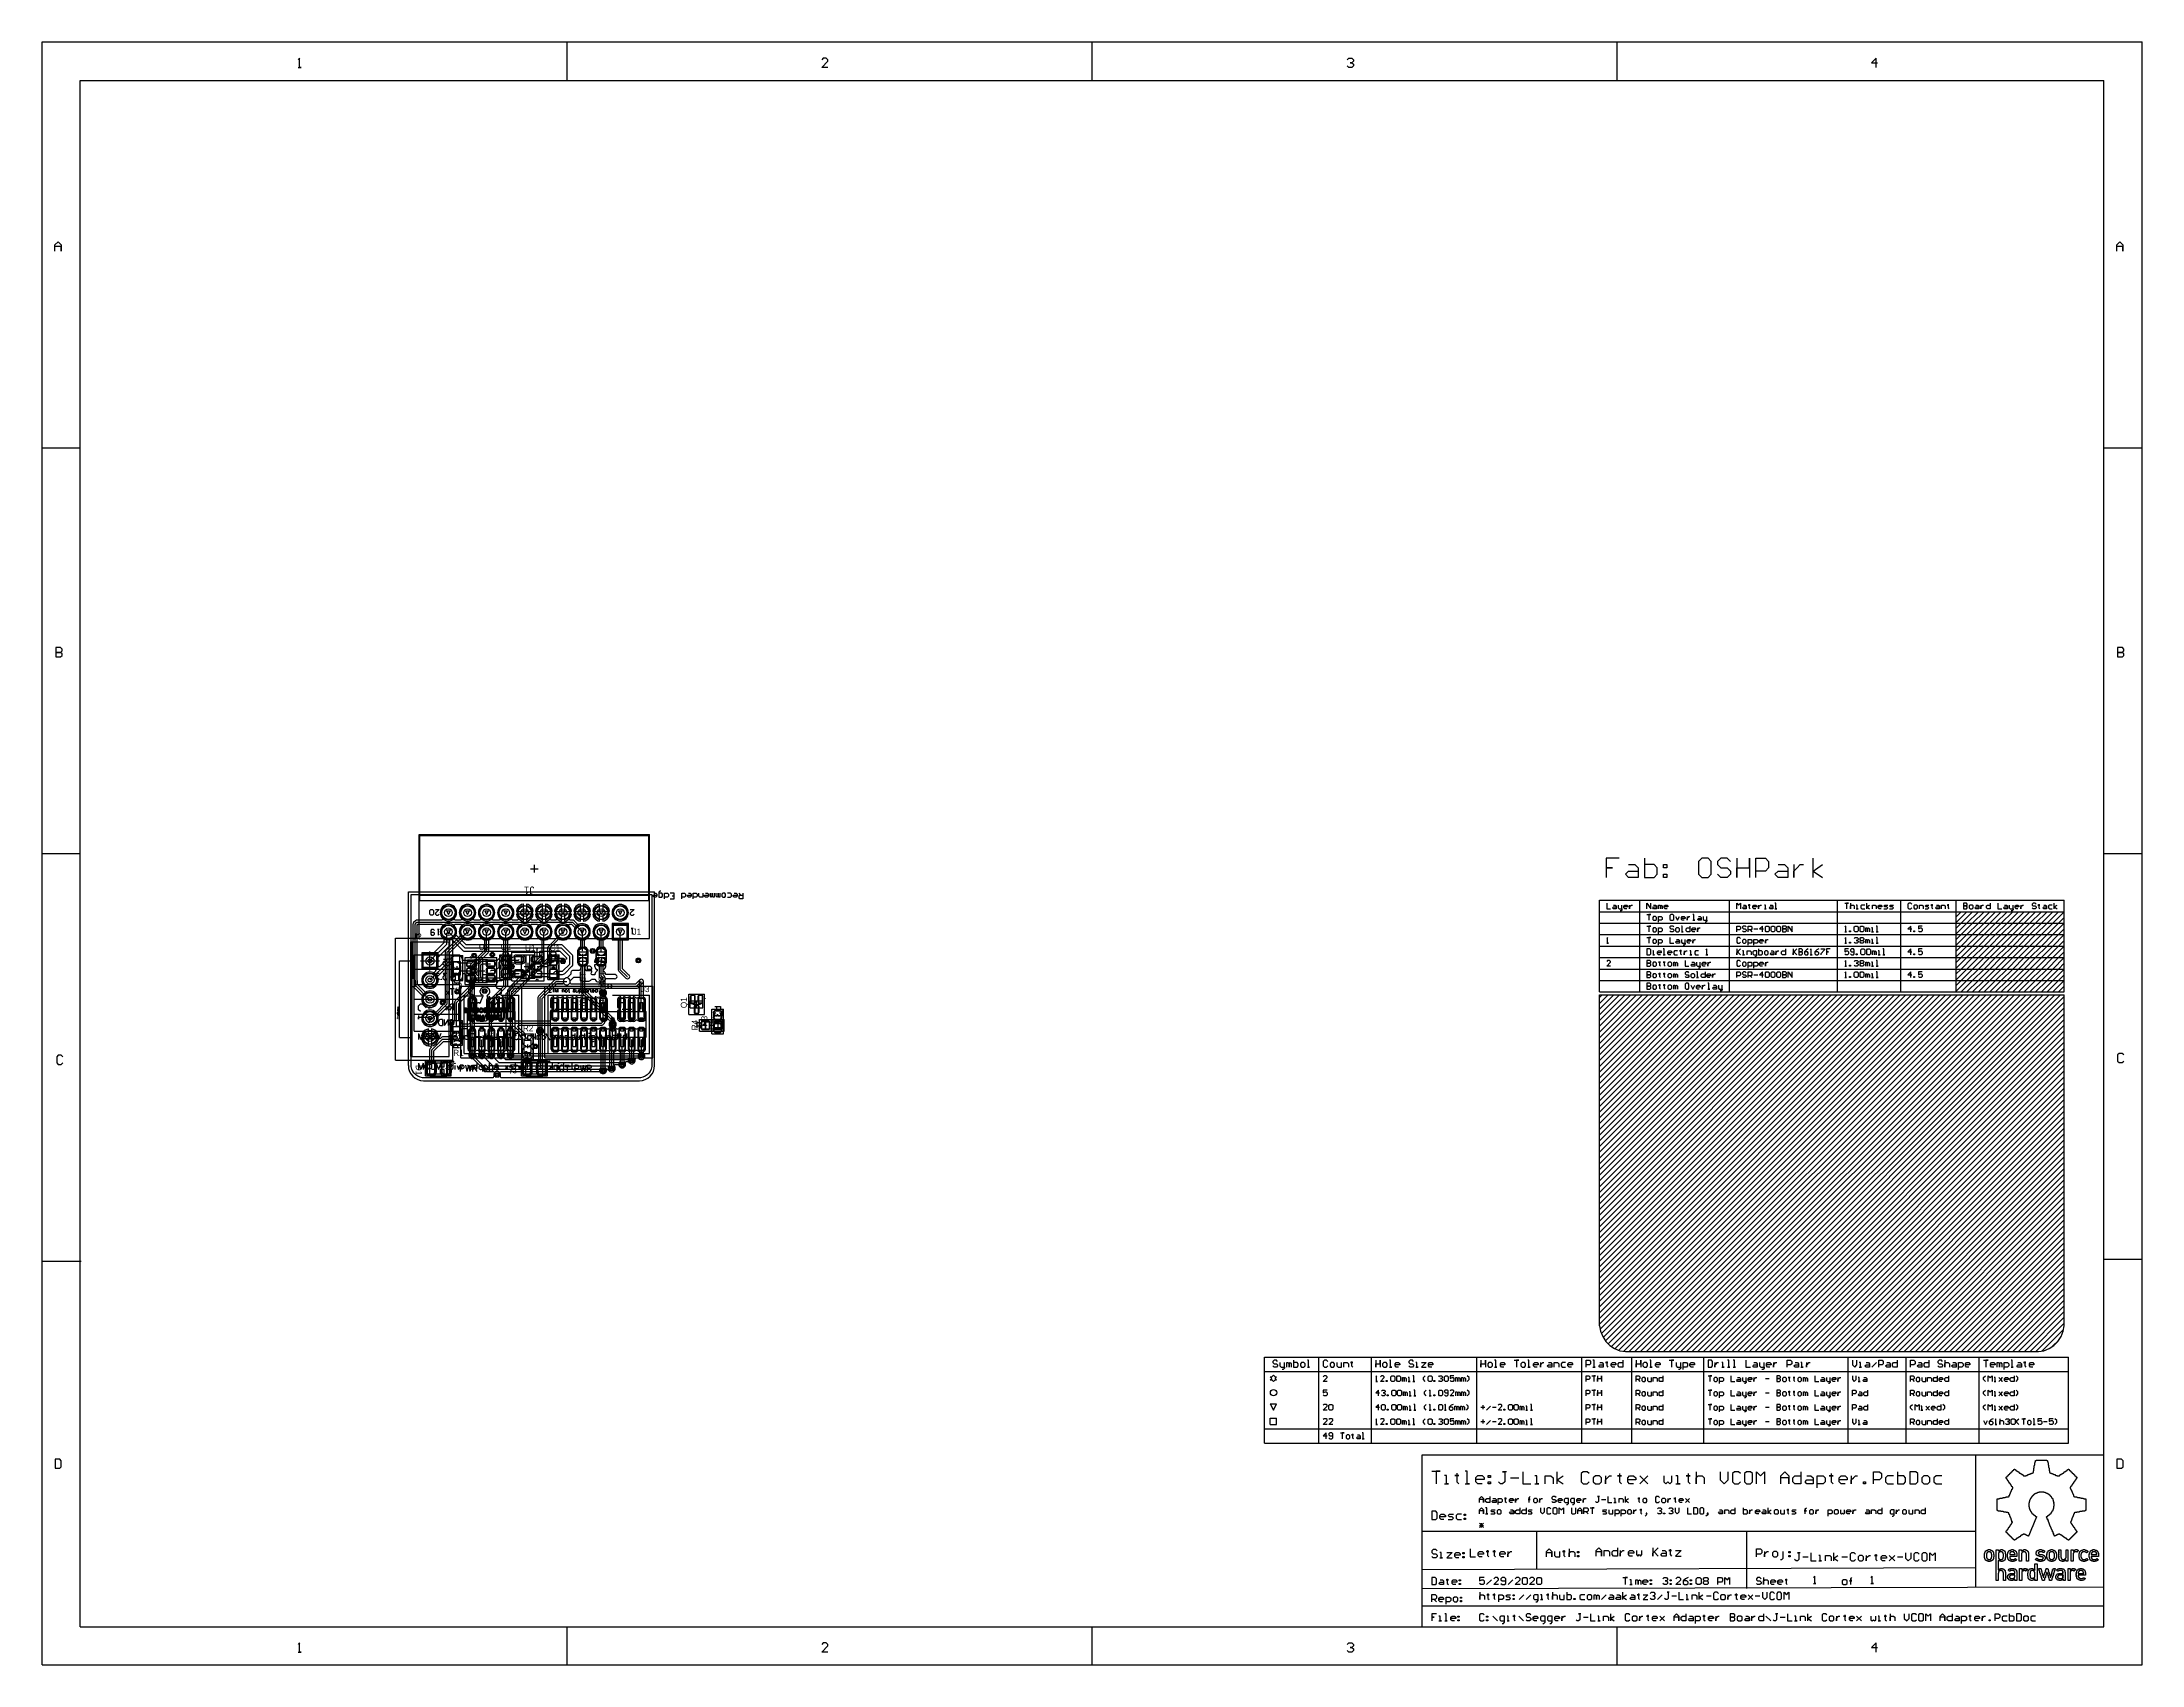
# Model space of a CAD drawing. Header units: millimetres. Extents: x -1.9 to 9.1, y -3.1 to 5.4.
import ezdxf

# ---------------------------------------------------------------- set-up
doc = ezdxf.new("R2010")
doc.units = ezdxf.units.MM
doc.header["$MEASUREMENT"] = 0
for name, color, linetype in [('BottomLayer', 5, 'Continuous'), ('BottomOverlay', 54, 'Continuous'), ('BottomSolder', 6, 'Continuous'), ('DrillDrawing', 1, 'Continuous'), ('KeepOutLayer', 6, 'Continuous'), ('Mechanical1', 6, 'Continuous'), ('Mechanical10', 56, 'Continuous'), ('Mechanical11', 56, 'Continuous'), ('Mechanical13', 56, 'Continuous'), ('Mechanical15', 56, 'Continuous'), ('Mechanical2', 216, 'Continuous'), ('Mechanical28', 56, 'Continuous'), ('Mechanical3', 76, 'Continuous'), ('Mechanical4', 56, 'Continuous'), ('Mechanical6', 56, 'Continuous'), ('Mechanical7', 56, 'Continuous'), ('Mechanical9', 56, 'Continuous'), ('MultiLayer', 9, 'Continuous'), ('PadHoleLayer', 156, 'Continuous'), ('TopLayer', 1, 'Continuous'), ('TopOverlay', 2, 'Continuous'), ('TopPaste', 8, 'Continuous'), ('TopSolder', 216, 'Continuous'), ('ViaHoleLayer', 16, 'Continuous')]:
    doc.layers.add(name, color=color, linetype=linetype)

msp = doc.modelspace()

# ---------------------------------------------------------------- texts
at = {"layer": 'BottomOverlay', "text_generation_flag": 2}
for s, p in [('TDI (to 8)', (0.929, 0.57)), ('TRST (to 9)', (1.029, 0.574))]:
    msp.add_text(s, height=0.032, rotation=90, dxfattribs=at).set_placement(p)
at = {"layer": 'TopOverlay'}
for s, p in [('J?', (0.024, 0.739)), ('J1', (1.174, 0.764)), ('U2', (0.369, 0.684)), ('C2', (0.483, 0.684)), ('U1', (0.611, 0.679)), ('C1', (0.74, 0.679)), ('C3', (0.228, 0.479)), ('J2', (0.533, 0.464)), ('J3', (1.218, 0.464)), ('R2', (0.6, 0.259)), ('R1', (0.235, 0.13))]:
    msp.add_text(s, height=0.032, dxfattribs=at).set_placement(p)
for s, rotation, p in [('Q1', 90, (1.459, 0.38)), ('R3', 90, (1.566, 0.285)), ('R4', 90, (1.516, 0.264)), ('D1', 270, (0.039, 0.083)), ('D2', 270, (0.534, 0.09))]:
    msp.add_text(s, height=0.032, rotation=rotation, dxfattribs=at).set_placement(p)

# ---------------------------------------------------------------- blocks, each defined once
blk = doc.blocks.new('OSHW__25___B_1')
at = {"layer": 'BottomOverlay'}
for p, q in [((-0.109, 0.048), (-0.11, 0.048)), ((-0.11, 0.048), (-0.11, 0.048)), ((-0.11, 0.048), (-0.11, 0.047)), ((-0.11, 0.047), (-0.11, 0.047)), ((-0.11, 0.047), (-0.11, 0.047)), ((-0.11, 0.047), (-0.11, 0.047)), ((-0.11, 0.047), (-0.11, 0.046)), ((-0.11, 0.046), (-0.11, 0.046)), ((-0.11, 0.046), (-0.11, 0.046)), ((-0.11, 0.046), (-0.11, 0.046)), ((-0.11, 0.046), (-0.11, 0.046)), ((-0.11, 0.046), (-0.11, 0.045)), ((-0.11, 0.045), (-0.11, 0.045)), ((-0.11, 0.045), (-0.11, 0.045)), ((-0.11, 0.045), (-0.11, 0.044)), ((-0.11, 0.044), (-0.11, 0.044)), ((-0.11, 0.044), (-0.11, 0.044)), ((-0.11, 0.044), (-0.11, 0.044)), ((-0.11, 0.044), (-0.11, 0.044)), ((-0.11, 0.044), (-0.11, 0.043)), ((-0.11, 0.043), (-0.11, 0.043)), ((-0.11, 0.043), (-0.11, 0.043)), ((-0.11, 0.043), (-0.11, 0.042)), ((-0.11, 0.042), (-0.11, 0.042)), ((-0.11, 0.042), (-0.11, 0.042)), ((-0.11, 0.042), (-0.11, 0.042)), ((-0.11, 0.042), (-0.11, 0.041)), ((-0.11, 0.041), (-0.11, 0.041)), ((-0.11, 0.041), (-0.11, 0.041)), ((-0.11, 0.041), (-0.11, 0.04)), ((-0.11, 0.04), (-0.11, 0.04)), ((-0.11, 0.04), (-0.11, 0.04)), ((-0.11, 0.04), (-0.11, 0.039)), ((-0.11, 0.039), (-0.11, 0.039)), ((-0.11, 0.039), (-0.11, 0.039)), ((-0.11, 0.039), (-0.11, 0.039)), ((-0.11, 0.039), (-0.11, 0.038)), ((-0.11, 0.038), (-0.11, 0.038)), ((-0.11, 0.038), (-0.11, 0.038)), ((-0.11, 0.038), (-0.11, 0.038)), ((-0.11, 0.038), (-0.11, 0.037)), ((-0.11, 0.037), (-0.11, 0.037)), ((-0.11, 0.037), (-0.11, 0.037)), ((-0.11, 0.037), (-0.11, 0.037)), ((-0.11, 0.037), (-0.11, 0.037)), ((-0.11, 0.037), (-0.11, 0.036)), ((-0.11, 0.036), (-0.11, 0.036)), ((-0.11, 0.036), (-0.11, 0.036)), ((-0.11, 0.036), (-0.11, 0.035)), ((-0.11, 0.035), (-0.11, 0.035)), ((-0.11, 0.035), (-0.11, 0.035)), ((-0.11, 0.035), (-0.11, 0.035)), ((-0.11, 0.035), (-0.11, 0.035)), ((-0.11, 0.035), (-0.109, 0.035)), ((-0.108, 0.049), (-0.109, 0.049)), ((-0.109, 0.049), (-0.109, 0.049)), ((-0.109, 0.049), (-0.109, 0.049)), ((-0.109, 0.049), (-0.109, 0.049)), ((-0.109, 0.049), (-0.109, 0.049)), ((-0.109, 0.049), (-0.109, 0.049)), ((-0.109, 0.049), (-0.109, 0.048)), ((-0.109, 0.048), (-0.109, 0.048)), ((-0.109, 0.035), (-0.109, 0.034)), ((-0.109, 0.034), (-0.109, 0.034)), ((-0.109, 0.034), (-0.109, 0.034)), ((-0.109, 0.034), (-0.109, 0.034)), ((-0.109, 0.034), (-0.109, 0.034)), ((-0.109, 0.034), (-0.109, 0.033)), ((-0.109, 0.033), (-0.109, 0.033)), ((-0.109, 0.033), (-0.108, 0.033)), ((-0.107, 0.05), (-0.108, 0.05)), ((-0.108, 0.05), (-0.108, 0.05)), ((-0.108, 0.05), (-0.108, 0.05)), ((-0.108, 0.05), (-0.108, 0.05)), ((-0.108, 0.05), (-0.108, 0.05)), ((-0.108, 0.05), (-0.108, 0.049)), ((-0.108, 0.033), (-0.108, 0.033)), ((-0.108, 0.033), (-0.108, 0.033)), ((-0.108, 0.033), (-0.108, 0.032)), ((-0.108, 0.032), (-0.108, 0.032)), ((-0.108, 0.032), (-0.108, 0.032)), ((-0.108, 0.032), (-0.107, 0.032)), ((-0.106, 0.051), (-0.107, 0.051)), ((-0.107, 0.051), (-0.107, 0.051)), ((-0.107, 0.051), (-0.107, 0.051)), ((-0.107, 0.051), (-0.107, 0.051)), ((-0.107, 0.051), (-0.107, 0.051)), ((-0.107, 0.051), (-0.107, 0.051)), ((-0.107, 0.051), (-0.107, 0.051)), ((-0.107, 0.051), (-0.107, 0.05)), ((-0.107, 0.032), (-0.107, 0.032)), ((-0.107, 0.032), (-0.107, 0.032)), ((-0.107, 0.032), (-0.107, 0.032)), ((-0.107, 0.032), (-0.107, 0.032)), ((-0.107, 0.032), (-0.107, 0.031)), ((-0.107, 0.031), (-0.107, 0.031)), ((-0.107, 0.031), (-0.107, 0.031)), ((-0.107, 0.031), (-0.106, 0.031)), ((-0.105, 0.052), (-0.106, 0.052)), ((-0.106, 0.052), (-0.106, 0.052)), ((-0.106, 0.052), (-0.106, 0.052)), ((-0.106, 0.052), (-0.106, 0.051)), ((-0.106, 0.043), (-0.106, 0.044)), ((-0.106, 0.044), (-0.106, 0.044)), ((-0.106, 0.044), (-0.106, 0.044)), ((-0.106, 0.044), (-0.105, 0.044)), ((-0.106, 0.042), (-0.106, 0.043)), ((-0.106, 0.043), (-0.106, 0.043)), ((-0.106, 0.043), (-0.106, 0.043)), ((-0.106, 0.041), (-0.106, 0.042)), ((-0.106, 0.042), (-0.106, 0.042)), ((-0.106, 0.042), (-0.106, 0.042)), ((-0.106, 0.042), (-0.106, 0.042)), ((-0.106, 0.04), (-0.106, 0.041)), ((-0.106, 0.041), (-0.106, 0.041)), ((-0.106, 0.041), (-0.106, 0.041)), ((-0.106, 0.039), (-0.106, 0.04)), ((-0.106, 0.04), (-0.106, 0.04)), ((-0.106, 0.04), (-0.106, 0.04)), ((-0.106, 0.038), (-0.106, 0.039)), ((-0.106, 0.039), (-0.106, 0.039)), ((-0.106, 0.039), (-0.106, 0.039)), ((-0.106, 0.039), (-0.106, 0.039)), ((-0.105, 0.038), (-0.106, 0.038)), ((-0.106, 0.031), (-0.106, 0.031)), ((-0.106, 0.031), (-0.106, 0.031)), ((-0.106, 0.031), (-0.106, 0.03)), ((-0.106, 0.03), (-0.105, 0.03)), ((-0.104, 0.052), (-0.105, 0.052)), ((-0.105, 0.052), (-0.105, 0.052)), ((-0.105, 0.046), (-0.105, 0.047)), ((-0.105, 0.047), (-0.105, 0.047)), ((-0.105, 0.047), (-0.104, 0.047)), ((-0.105, 0.045), (-0.105, 0.046)), ((-0.105, 0.046), (-0.105, 0.046)), ((-0.105, 0.046), (-0.105, 0.046)), ((-0.105, 0.046), (-0.105, 0.046)), ((-0.105, 0.046), (-0.105, 0.046)), ((-0.105, 0.046), (-0.105, 0.046)), ((-0.105, 0.044), (-0.105, 0.045)), ((-0.105, 0.045), (-0.105, 0.045)), ((-0.105, 0.045), (-0.105, 0.045)), ((-0.105, 0.045), (-0.105, 0.045)), ((-0.105, 0.044), (-0.105, 0.044)), ((-0.105, 0.037), (-0.105, 0.038)), ((-0.105, 0.038), (-0.105, 0.038)), ((-0.105, 0.038), (-0.105, 0.038)), ((-0.105, 0.036), (-0.105, 0.037)), ((-0.105, 0.037), (-0.105, 0.037)), ((-0.105, 0.037), (-0.105, 0.037)), ((-0.105, 0.037), (-0.105, 0.037)), ((-0.105, 0.037), (-0.105, 0.037)), ((-0.104, 0.036), (-0.105, 0.036)), ((-0.105, 0.036), (-0.105, 0.036)), ((-0.105, 0.036), (-0.105, 0.036)), ((-0.105, 0.036), (-0.105, 0.036)), ((-0.105, 0.036), (-0.105, 0.036)), ((-0.105, 0.03), (-0.105, 0.03)), ((-0.105, 0.03), (-0.104, 0.03)), ((-0.103, 0.053), (-0.104, 0.053)), ((-0.104, 0.053), (-0.104, 0.052)), ((-0.104, 0.047), (-0.104, 0.048)), ((-0.104, 0.048), (-0.103, 0.048)), ((-0.104, 0.047), (-0.104, 0.047)), ((-0.104, 0.047), (-0.104, 0.047)), ((-0.104, 0.035), (-0.104, 0.036)), ((-0.103, 0.035), (-0.104, 0.035)), ((-0.104, 0.035), (-0.104, 0.035)), ((-0.104, 0.035), (-0.104, 0.035)), ((-0.104, 0.035), (-0.104, 0.035)), ((-0.104, 0.03), (-0.104, 0.03)), ((-0.104, 0.03), (-0.103, 0.03)), ((-0.101, 0.053), (-0.103, 0.053)), ((-0.103, 0.053), (-0.103, 0.053)), ((-0.103, 0.048), (-0.103, 0.048)), ((-0.103, 0.048), (-0.103, 0.048)), ((-0.103, 0.048), (-0.103, 0.048)), ((-0.103, 0.048), (-0.101, 0.048)), ((-0.103, 0.034), (-0.103, 0.035)), ((-0.103, 0.035), (-0.103, 0.035)), ((-0.103, 0.035), (-0.103, 0.035)), ((-0.101, 0.034), (-0.103, 0.034)), ((-0.103, 0.03), (-0.103, 0.03)), ((-0.103, 0.03), (-0.101, 0.03)), ((-0.1, 0.053), (-0.101, 0.053)), ((-0.101, 0.053), (-0.101, 0.053)), ((-0.101, 0.048), (-0.101, 0.049)), ((-0.101, 0.049), (-0.1, 0.049)), ((-0.1, 0.034), (-0.101, 0.034)), ((-0.101, 0.034), (-0.101, 0.034)), ((-0.101, 0.03), (-0.101, 0.029)), ((-0.101, 0.029), (-0.1, 0.029)), ((-0.098, 0.053), (-0.1, 0.053)), ((-0.1, 0.053), (-0.1, 0.053)), ((-0.1, 0.049), (-0.1, 0.048)), ((-0.1, 0.048), (-0.099, 0.048)), ((-0.1, 0.034), (-0.1, 0.034)), ((-0.099, 0.034), (-0.1, 0.034)), ((-0.1, 0.029), (-0.1, 0.03)), ((-0.1, 0.03), (-0.098, 0.03)), ((-0.099, 0.048), (-0.099, 0.048)), ((-0.099, 0.048), (-0.098, 0.048)), ((-0.098, 0.035), (-0.099, 0.035)), ((-0.099, 0.035), (-0.099, 0.034)), ((-0.097, 0.053), (-0.098, 0.053)), ((-0.098, 0.053), (-0.098, 0.053)), ((-0.098, 0.048), (-0.098, 0.048)), ((-0.098, 0.048), (-0.098, 0.048)), ((-0.098, 0.048), (-0.098, 0.047)), ((-0.098, 0.047), (-0.098, 0.047)), ((-0.098, 0.047), (-0.098, 0.047)), ((-0.098, 0.047), (-0.097, 0.047)), ((-0.097, 0.035), (-0.098, 0.035)), ((-0.098, 0.035), (-0.098, 0.035)), ((-0.098, 0.035), (-0.098, 0.035)), ((-0.098, 0.035), (-0.098, 0.035)), ((-0.098, 0.035), (-0.098, 0.035)), ((-0.098, 0.035), (-0.098, 0.035)), ((-0.098, 0.03), (-0.098, 0.03)), ((-0.098, 0.03), (-0.098, 0.03)), ((-0.098, 0.03), (-0.098, 0.03)), ((-0.098, 0.03), (-0.097, 0.03)), ((-0.097, 0.052), (-0.097, 0.053)), ((-0.096, 0.052), (-0.097, 0.052)), ((-0.097, 0.052), (-0.097, 0.052)), ((-0.097, 0.052), (-0.097, 0.052)), ((-0.097, 0.047), (-0.097, 0.047)), ((-0.097, 0.047), (-0.097, 0.047)), ((-0.097, 0.047), (-0.097, 0.046)), ((-0.097, 0.046), (-0.097, 0.046)), ((-0.097, 0.046), (-0.097, 0.046)), ((-0.097, 0.046), (-0.097, 0.046)), ((-0.097, 0.046), (-0.097, 0.046)), ((-0.097, 0.046), (-0.096, 0.046)), ((-0.096, 0.037), (-0.097, 0.037)), ((-0.097, 0.037), (-0.097, 0.037)), ((-0.097, 0.037), (-0.097, 0.036)), ((-0.097, 0.036), (-0.097, 0.036)), ((-0.097, 0.036), (-0.097, 0.036)), ((-0.097, 0.036), (-0.097, 0.036)), ((-0.097, 0.036), (-0.097, 0.036)), ((-0.097, 0.036), (-0.097, 0.035)), ((-0.097, 0.03), (-0.097, 0.03)), ((-0.097, 0.03), (-0.096, 0.03)), ((-0.096, 0.051), (-0.096, 0.052)), ((-0.096, 0.052), (-0.096, 0.052)), ((-0.096, 0.052), (-0.096, 0.052)), ((-0.095, 0.051), (-0.096, 0.051)), ((-0.096, 0.046), (-0.096, 0.045)), ((-0.096, 0.045), (-0.096, 0.045)), ((-0.096, 0.045), (-0.096, 0.045)), ((-0.096, 0.045), (-0.096, 0.045)), ((-0.096, 0.045), (-0.096, 0.044)), ((-0.096, 0.044), (-0.096, 0.044)), ((-0.096, 0.044), (-0.096, 0.044)), ((-0.096, 0.044), (-0.096, 0.044)), ((-0.096, 0.044), (-0.096, 0.043)), ((-0.096, 0.043), (-0.096, 0.043)), ((-0.096, 0.043), (-0.096, 0.043)), ((-0.096, 0.043), (-0.096, 0.042)), ((-0.096, 0.042), (-0.096, 0.042)), ((-0.096, 0.042), (-0.096, 0.042)), ((-0.096, 0.042), (-0.096, 0.042)), ((-0.096, 0.042), (-0.096, 0.041)), ((-0.096, 0.041), (-0.096, 0.041)), ((-0.096, 0.041), (-0.096, 0.041)), ((-0.096, 0.041), (-0.096, 0.04)), ((-0.096, 0.04), (-0.096, 0.04)), ((-0.096, 0.04), (-0.096, 0.04)), ((-0.096, 0.04), (-0.096, 0.039)), ((-0.096, 0.039), (-0.096, 0.039)), ((-0.096, 0.039), (-0.096, 0.039)), ((-0.096, 0.039), (-0.096, 0.039)), ((-0.096, 0.039), (-0.096, 0.038)), ((-0.096, 0.038), (-0.096, 0.038)), ((-0.096, 0.038), (-0.096, 0.038)), ((-0.096, 0.038), (-0.096, 0.038)), ((-0.096, 0.038), (-0.096, 0.037)), ((-0.096, 0.037), (-0.096, 0.037)), ((-0.096, 0.037), (-0.096, 0.037)), ((-0.096, 0.03), (-0.096, 0.031)), ((-0.096, 0.031), (-0.096, 0.031)), ((-0.096, 0.031), (-0.096, 0.031)), ((-0.096, 0.031), (-0.095, 0.031)), ((-0.094, 0.051), (-0.095, 0.051)), ((-0.095, 0.051), (-0.095, 0.051)), ((-0.095, 0.051), (-0.095, 0.051)), ((-0.095, 0.051), (-0.095, 0.051)), ((-0.095, 0.031), (-0.095, 0.032)), ((-0.095, 0.032), (-0.094, 0.032)), ((-0.095, 0.031), (-0.095, 0.031)), ((-0.095, 0.031), (-0.095, 0.031)), ((-0.094, 0.05), (-0.094, 0.051)), ((-0.094, 0.051), (-0.094, 0.051)), ((-0.094, 0.051), (-0.094, 0.051)), ((-0.093, 0.05), (-0.094, 0.05)), ((-0.094, 0.05), (-0.094, 0.05)), ((-0.094, 0.05), (-0.094, 0.05)), ((-0.094, 0.032), (-0.094, 0.032)), ((-0.094, 0.032), (-0.094, 0.032)), ((-0.094, 0.032), (-0.094, 0.032)), ((-0.094, 0.032), (-0.094, 0.032)), ((-0.094, 0.032), (-0.094, 0.032)), ((-0.094, 0.032), (-0.093, 0.032)), ((-0.093, 0.049), (-0.093, 0.05)), ((-0.093, 0.05), (-0.093, 0.05)), ((-0.093, 0.048), (-0.093, 0.049)), ((-0.093, 0.049), (-0.093, 0.049)), ((-0.093, 0.049), (-0.093, 0.049)), ((-0.093, 0.049), (-0.093, 0.049)), ((-0.093, 0.049), (-0.093, 0.049)), ((-0.093, 0.049), (-0.093, 0.049)), ((-0.093, 0.049), (-0.093, 0.049)), ((-0.092, 0.048), (-0.093, 0.048)), ((-0.093, 0.048), (-0.093, 0.048)), ((-0.093, 0.034), (-0.093, 0.035)), ((-0.093, 0.035), (-0.092, 0.035)), ((-0.093, 0.033), (-0.093, 0.034)), ((-0.093, 0.034), (-0.093, 0.034)), ((-0.093, 0.034), (-0.093, 0.034)), ((-0.093, 0.034), (-0.093, 0.034)), ((-0.093, 0.032), (-0.093, 0.033)), ((-0.093, 0.033), (-0.093, 0.033)), ((-0.093, 0.033), (-0.093, 0.033)), ((-0.093, 0.033), (-0.093, 0.033)), ((-0.093, 0.033), (-0.093, 0.033)), ((-0.092, 0.047), (-0.092, 0.048)), ((-0.092, 0.048), (-0.092, 0.048)), ((-0.092, 0.046), (-0.092, 0.047)), ((-0.092, 0.047), (-0.092, 0.047)), ((-0.092, 0.047), (-0.092, 0.047)), ((-0.092, 0.047), (-0.092, 0.047)), ((-0.092, 0.047), (-0.092, 0.047)), ((-0.092, 0.045), (-0.092, 0.046)), ((-0.092, 0.046), (-0.092, 0.046)), ((-0.092, 0.046), (-0.092, 0.046)), ((-0.092, 0.046), (-0.092, 0.046)), ((-0.091, 0.045), (-0.092, 0.045)), ((-0.092, 0.045), (-0.092, 0.045)), ((-0.092, 0.036), (-0.092, 0.037)), ((-0.092, 0.037), (-0.092, 0.037)), ((-0.092, 0.037), (-0.092, 0.037)), ((-0.092, 0.037), (-0.092, 0.037)), ((-0.092, 0.037), (-0.091, 0.037)), ((-0.092, 0.035), (-0.092, 0.036)), ((-0.092, 0.036), (-0.092, 0.036)), ((-0.092, 0.036), (-0.092, 0.036)), ((-0.092, 0.036), (-0.092, 0.036)), ((-0.092, 0.035), (-0.092, 0.035)), ((-0.092, 0.035), (-0.092, 0.035)), ((-0.092, 0.035), (-0.092, 0.035)), ((-0.092, 0.035), (-0.092, 0.035)), ((-0.091, 0.044), (-0.091, 0.045)), ((-0.091, 0.045), (-0.091, 0.045)), ((-0.091, 0.043), (-0.091, 0.044)), ((-0.091, 0.044), (-0.091, 0.044)), ((-0.091, 0.044), (-0.091, 0.044)), ((-0.091, 0.044), (-0.091, 0.044)), ((-0.091, 0.042), (-0.091, 0.043)), ((-0.091, 0.043), (-0.091, 0.043)), ((-0.091, 0.043), (-0.091, 0.043)), ((-0.091, 0.041), (-0.091, 0.042)), ((-0.091, 0.042), (-0.091, 0.042)), ((-0.091, 0.042), (-0.091, 0.042)), ((-0.091, 0.042), (-0.091, 0.042)), ((-0.091, 0.04), (-0.091, 0.041)), ((-0.091, 0.041), (-0.091, 0.041)), ((-0.091, 0.041), (-0.091, 0.041)), ((-0.091, 0.039), (-0.091, 0.04)), ((-0.091, 0.04), (-0.091, 0.04)), ((-0.091, 0.04), (-0.091, 0.04)), ((-0.091, 0.038), (-0.091, 0.039)), ((-0.091, 0.039), (-0.091, 0.039)), ((-0.091, 0.039), (-0.091, 0.039)), ((-0.091, 0.039), (-0.091, 0.039)), ((-0.091, 0.037), (-0.091, 0.038)), ((-0.091, 0.038), (-0.091, 0.038)), ((-0.091, 0.038), (-0.091, 0.038)), ((-0.083, 0.089), (-0.087, 0.089)), ((-0.087, 0.089), (-0.087, 0.089)), ((-0.087, 0.089), (-0.087, 0.089)), ((-0.087, 0.089), (-0.087, 0.089)), ((-0.087, 0.089), (-0.087, 0.088)), ((-0.087, 0.088), (-0.087, 0.088)), ((-0.087, 0.088), (-0.087, 0.088)), ((-0.087, 0.088), (-0.087, 0.087)), ((-0.087, 0.087), (-0.087, 0.087)), ((-0.087, 0.087), (-0.087, 0.087)), ((-0.087, 0.087), (-0.087, 0.087)), ((-0.087, 0.087), (-0.087, 0.086)), ((-0.087, 0.086), (-0.087, 0.086)), ((-0.087, 0.086), (-0.087, 0.086)), ((-0.087, 0.086), (-0.087, 0.085)), ((-0.087, 0.085), (-0.087, 0.085)), ((-0.087, 0.085), (-0.087, 0.085)), ((-0.087, 0.085), (-0.087, 0.084)), ((-0.087, 0.084), (-0.087, 0.084)), ((-0.087, 0.084), (-0.087, 0.084)), ((-0.087, 0.084), (-0.087, 0.084)), ((-0.087, 0.084), (-0.087, 0.083)), ((-0.087, 0.083), (-0.087, 0.083)), ((-0.087, 0.083), (-0.087, 0.083)), ((-0.087, 0.083), (-0.087, 0.082)), ((-0.087, 0.082), (-0.087, 0.082)), ((-0.087, 0.082), (-0.087, 0.082)), ((-0.087, 0.082), (-0.087, 0.082)), ((-0.087, 0.082), (-0.087, 0.081)), ((-0.087, 0.081), (-0.087, 0.081)), ((-0.087, 0.081), (-0.087, 0.081)), ((-0.087, 0.081), (-0.087, 0.08)), ((-0.087, 0.08), (-0.087, 0.08)), ((-0.087, 0.08), (-0.087, 0.08)), ((-0.087, 0.08), (-0.087, 0.08)), ((-0.087, 0.08), (-0.087, 0.079)), ((-0.087, 0.079), (-0.087, 0.079)), ((-0.087, 0.079), (-0.087, 0.079)), ((-0.087, 0.079), (-0.087, 0.078)), ((-0.087, 0.078), (-0.087, 0.078)), ((-0.087, 0.078), (-0.087, 0.078)), ((-0.087, 0.078), (-0.087, 0.077)), ((-0.087, 0.077), (-0.087, 0.077)), ((-0.087, 0.077), (-0.087, 0.077)), ((-0.087, 0.077), (-0.087, 0.077)), ((-0.087, 0.077), (-0.087, 0.076)), ((-0.087, 0.076), (-0.087, 0.076)), ((-0.087, 0.076), (-0.087, 0.076)), ((-0.087, 0.076), (-0.087, 0.075)), ((-0.087, 0.075), (-0.087, 0.075)), ((-0.087, 0.075), (-0.087, 0.075)), ((-0.087, 0.075), (-0.087, 0.075)), ((-0.087, 0.075), (-0.087, 0.074)), ((-0.087, 0.074), (-0.087, 0.074)), ((-0.087, 0.074), (-0.087, 0.074)), ((-0.087, 0.074), (-0.087, 0.073)), ((-0.087, 0.073), (-0.087, 0.073)), ((-0.087, 0.073), (-0.087, 0.073)), ((-0.087, 0.073), (-0.087, 0.072)), ((-0.087, 0.072), (-0.087, 0.072)), ((-0.087, 0.072), (-0.087, 0.072)), ((-0.087, 0.072), (-0.087, 0.072)), ((-0.087, 0.072), (-0.087, 0.071)), ((-0.087, 0.071), (-0.087, 0.071)), ((-0.087, 0.071), (-0.087, 0.071)), ((-0.087, 0.071), (-0.087, 0.07)), ((-0.087, 0.07), (-0.087, 0.07)), ((-0.087, 0.07), (-0.087, 0.07)), ((-0.087, 0.07), (-0.087, 0.07)), ((-0.087, 0.07), (-0.087, 0.069)), ((-0.087, 0.069), (-0.087, 0.069)), ((-0.087, 0.069), (-0.087, 0.069)), ((-0.087, 0.069), (-0.087, 0.068)), ((-0.087, 0.068), (-0.087, 0.068)), ((-0.087, 0.068), (-0.087, 0.068)), ((-0.087, 0.068), (-0.087, 0.068)), ((-0.087, 0.068), (-0.087, 0.067)), ((-0.087, 0.067), (-0.087, 0.067)), ((-0.087, 0.067), (-0.087, 0.067)), ((-0.087, 0.067), (-0.087, 0.066)), ((-0.087, 0.066), (-0.087, 0.066)), ((-0.087, 0.066), (-0.087, 0.066)), ((-0.087, 0.066), (-0.087, 0.065)), ((-0.087, 0.065), (-0.087, 0.065)), ((-0.087, 0.065), (-0.087, 0.065)), ((-0.087, 0.065), (-0.087, 0.065)), ((-0.087, 0.065), (-0.087, 0.064)), ((-0.087, 0.064), (-0.087, 0.064)), ((-0.087, 0.064), (-0.087, 0.064)), ((-0.087, 0.064), (-0.087, 0.063)), ((-0.087, 0.063), (-0.087, 0.063)), ((-0.087, 0.063), (-0.087, 0.063)), ((-0.087, 0.063), (-0.087, 0.063)), ((-0.087, 0.063), (-0.087, 0.062)), ((-0.087, 0.062), (-0.087, 0.062)), ((-0.087, 0.062), (-0.087, 0.062)), ((-0.087, 0.062), (-0.087, 0.061)), ((-0.087, 0.061), (-0.087, 0.061)), ((-0.087, 0.061), (-0.087, 0.061)), ((-0.087, 0.061), (-0.087, 0.061)), ((-0.087, 0.061), (-0.087, 0.06)), ((-0.087, 0.06), (-0.087, 0.06)), ((-0.087, 0.06), (-0.087, 0.06)), ((-0.087, 0.06), (-0.087, 0.059)), ((-0.087, 0.059), (-0.087, 0.059)), ((-0.087, 0.059), (-0.087, 0.059)), ((-0.087, 0.059), (-0.087, 0.058)), ((-0.087, 0.058), (-0.087, 0.058)), ((-0.087, 0.058), (-0.087, 0.058)), ((-0.087, 0.058), (-0.087, 0.058)), ((-0.087, 0.058), (-0.087, 0.057)), ((-0.087, 0.057), (-0.087, 0.057)), ((-0.087, 0.057), (-0.087, 0.057)), ((-0.087, 0.057), (-0.087, 0.056)), ((-0.087, 0.056), (-0.087, 0.056)), ((-0.087, 0.056), (-0.087, 0.056)), ((-0.087, 0.056), (-0.087, 0.056)), ((-0.087, 0.056), (-0.087, 0.055)), ((-0.087, 0.055), (-0.087, 0.055)), ((-0.087, 0.055), (-0.087, 0.055)), ((-0.087, 0.055), (-0.087, 0.054)), ((-0.087, 0.054), (-0.087, 0.054)), ((-0.087, 0.054), (-0.087, 0.054)), ((-0.087, 0.054), (-0.087, 0.054)), ((-0.087, 0.054), (-0.087, 0.053)), ((-0.087, 0.053), (-0.087, 0.053)), ((-0.087, 0.053), (-0.087, 0.053)), ((-0.087, 0.053), (-0.087, 0.052)), ((-0.087, 0.052), (-0.087, 0.052)), ((-0.087, 0.052), (-0.087, 0.052)), ((-0.087, 0.052), (-0.087, 0.051)), ((-0.087, 0.051), (-0.087, 0.051)), ((-0.087, 0.051), (-0.087, 0.051)), ((-0.087, 0.051), (-0.087, 0.051)), ((-0.087, 0.051), (-0.087, 0.05)), ((-0.087, 0.05), (-0.087, 0.05)), ((-0.087, 0.05), (-0.087, 0.05)), ((-0.087, 0.05), (-0.087, 0.049)), ((-0.087, 0.049), (-0.087, 0.049)), ((-0.087, 0.049), (-0.087, 0.049)), ((-0.087, 0.049), (-0.087, 0.049)), ((-0.087, 0.049), (-0.087, 0.048)), ((-0.087, 0.048), (-0.087, 0.048)), ((-0.087, 0.048), (-0.087, 0.048)), ((-0.087, 0.048), (-0.087, 0.047)), ((-0.087, 0.047), (-0.087, 0.047)), ((-0.087, 0.047), (-0.087, 0.047)), ((-0.087, 0.047), (-0.087, 0.046)), ((-0.087, 0.046), (-0.087, 0.046)), ((-0.087, 0.046), (-0.087, 0.046)), ((-0.087, 0.046), (-0.087, 0.046)), ((-0.087, 0.046), (-0.087, 0.045)), ((-0.087, 0.045), (-0.087, 0.045)), ((-0.087, 0.045), (-0.087, 0.045)), ((-0.087, 0.045), (-0.087, 0.044)), ((-0.087, 0.044), (-0.087, 0.044)), ((-0.087, 0.044), (-0.087, 0.044)), ((-0.087, 0.044), (-0.087, 0.044)), ((-0.087, 0.044), (-0.087, 0.043)), ((-0.087, 0.043), (-0.087, 0.043)), ((-0.087, 0.043), (-0.087, 0.043)), ((-0.087, 0.043), (-0.087, 0.042)), ((-0.087, 0.042), (-0.087, 0.042)), ((-0.087, 0.042), (-0.087, 0.042)), ((-0.087, 0.042), (-0.087, 0.042)), ((-0.087, 0.042), (-0.087, 0.041)), ((-0.087, 0.041), (-0.087, 0.041)), ((-0.087, 0.041), (-0.087, 0.041)), ((-0.087, 0.041), (-0.087, 0.04)), ((-0.087, 0.04), (-0.087, 0.04)), ((-0.087, 0.04), (-0.087, 0.04)), ((-0.087, 0.04), (-0.087, 0.039)), ((-0.087, 0.039), (-0.087, 0.039)), ((-0.087, 0.039), (-0.087, 0.039)), ((-0.087, 0.039), (-0.087, 0.039)), ((-0.087, 0.039), (-0.087, 0.038)), ((-0.087, 0.038), (-0.087, 0.038)), ((-0.087, 0.038), (-0.087, 0.038)), ((-0.087, 0.038), (-0.087, 0.037)), ((-0.087, 0.037), (-0.087, 0.037)), ((-0.087, 0.037), (-0.087, 0.037)), ((-0.087, 0.037), (-0.087, 0.037)), ((-0.087, 0.037), (-0.087, 0.036)), ((-0.087, 0.036), (-0.087, 0.036)), ((-0.087, 0.036), (-0.087, 0.036)), ((-0.087, 0.036), (-0.087, 0.035)), ((-0.087, 0.035), (-0.087, 0.035)), ((-0.087, 0.035), (-0.087, 0.035)), ((-0.087, 0.035), (-0.087, 0.035)), ((-0.087, 0.035), (-0.087, 0.034)), ((-0.087, 0.034), (-0.087, 0.034)), ((-0.087, 0.034), (-0.087, 0.034)), ((-0.087, 0.034), (-0.087, 0.033)), ((-0.087, 0.033), (-0.087, 0.033)), ((-0.087, 0.033), (-0.087, 0.033)), ((-0.087, 0.033), (-0.087, 0.032)), ((-0.087, 0.032), (-0.087, 0.032)), ((-0.087, 0.032), (-0.087, 0.032)), ((-0.087, 0.032), (-0.087, 0.032)), ((-0.087, 0.032), (-0.087, 0.031)), ((-0.087, 0.031), (-0.087, 0.031)), ((-0.087, 0.031), (-0.087, 0.031)), ((-0.087, 0.031), (-0.087, 0.03)), ((-0.087, 0.03), (-0.087, 0.03)), ((-0.087, 0.03), (-0.087, 0.03)), ((-0.087, 0.03), (-0.087, 0.03)), ((-0.087, 0.03), (-0.083, 0.03)), ((-0.083, 0.088), (-0.083, 0.089)), ((-0.083, 0.089), (-0.083, 0.089)), ((-0.083, 0.089), (-0.083, 0.089)), ((-0.083, 0.089), (-0.083, 0.089)), ((-0.083, 0.087), (-0.083, 0.088)), ((-0.083, 0.088), (-0.083, 0.088)), ((-0.083, 0.088), (-0.083, 0.088)), ((-0.083, 0.086), (-0.083, 0.087)), ((-0.083, 0.087), (-0.083, 0.087)), ((-0.083, 0.087), (-0.083, 0.087)), ((-0.083, 0.087), (-0.083, 0.087)), ((-0.083, 0.085), (-0.083, 0.086)), ((-0.083, 0.086), (-0.083, 0.086)), ((-0.083, 0.086), (-0.083, 0.086)), ((-0.083, 0.084), (-0.083, 0.085)), ((-0.083, 0.085), (-0.083, 0.085)), ((-0.083, 0.085), (-0.083, 0.085)), ((-0.083, 0.083), (-0.083, 0.084)), ((-0.083, 0.084), (-0.083, 0.084)), ((-0.083, 0.084), (-0.083, 0.084)), ((-0.083, 0.084), (-0.083, 0.084)), ((-0.083, 0.082), (-0.083, 0.083)), ((-0.083, 0.083), (-0.083, 0.083)), ((-0.083, 0.083), (-0.083, 0.083)), ((-0.083, 0.081), (-0.083, 0.082)), ((-0.083, 0.082), (-0.083, 0.082)), ((-0.083, 0.082), (-0.083, 0.082)), ((-0.083, 0.082), (-0.083, 0.082)), ((-0.083, 0.08), (-0.083, 0.081)), ((-0.083, 0.081), (-0.083, 0.081)), ((-0.083, 0.081), (-0.083, 0.081)), ((-0.083, 0.079), (-0.083, 0.08)), ((-0.083, 0.08), (-0.083, 0.08)), ((-0.083, 0.08), (-0.083, 0.08)), ((-0.083, 0.08), (-0.083, 0.08)), ((-0.083, 0.078), (-0.083, 0.079)), ((-0.083, 0.079), (-0.083, 0.079)), ((-0.083, 0.079), (-0.083, 0.079)), ((-0.083, 0.077), (-0.083, 0.078)), ((-0.083, 0.078), (-0.083, 0.078)), ((-0.083, 0.078), (-0.083, 0.078)), ((-0.083, 0.076), (-0.083, 0.077)), ((-0.083, 0.077), (-0.083, 0.077)), ((-0.083, 0.077), (-0.083, 0.077)), ((-0.083, 0.077), (-0.083, 0.077)), ((-0.083, 0.075), (-0.083, 0.076)), ((-0.083, 0.076), (-0.083, 0.076)), ((-0.083, 0.076), (-0.083, 0.076)), ((-0.083, 0.074), (-0.083, 0.075)), ((-0.083, 0.075), (-0.083, 0.075)), ((-0.083, 0.075), (-0.083, 0.075)), ((-0.083, 0.075), (-0.083, 0.075)), ((-0.082, 0.074), (-0.083, 0.074)), ((-0.083, 0.068), (-0.083, 0.069)), ((-0.083, 0.069), (-0.082, 0.069)), ((-0.083, 0.067), (-0.083, 0.068)), ((-0.083, 0.068), (-0.083, 0.068)), ((-0.083, 0.068), (-0.083, 0.068)), ((-0.083, 0.068), (-0.083, 0.068)), ((-0.083, 0.066), (-0.083, 0.067)), ((-0.083, 0.067), (-0.083, 0.067)), ((-0.083, 0.067), (-0.083, 0.067)), ((-0.083, 0.065), (-0.083, 0.066)), ((-0.083, 0.066), (-0.083, 0.066)), ((-0.083, 0.066), (-0.083, 0.066)), ((-0.083, 0.064), (-0.083, 0.065)), ((-0.083, 0.065), (-0.083, 0.065)), ((-0.083, 0.065), (-0.083, 0.065)), ((-0.083, 0.065), (-0.083, 0.065)), ((-0.083, 0.063), (-0.083, 0.064)), ((-0.083, 0.064), (-0.083, 0.064)), ((-0.083, 0.064), (-0.083, 0.064)), ((-0.083, 0.062), (-0.083, 0.063)), ((-0.083, 0.063), (-0.083, 0.063)), ((-0.083, 0.063), (-0.083, 0.063)), ((-0.083, 0.063), (-0.083, 0.063)), ((-0.083, 0.061), (-0.083, 0.062)), ((-0.083, 0.062), (-0.083, 0.062)), ((-0.083, 0.062), (-0.083, 0.062)), ((-0.083, 0.06), (-0.083, 0.061)), ((-0.083, 0.061), (-0.083, 0.061)), ((-0.083, 0.061), (-0.083, 0.061)), ((-0.083, 0.061), (-0.083, 0.061)), ((-0.083, 0.059), (-0.083, 0.06)), ((-0.083, 0.06), (-0.083, 0.06)), ((-0.083, 0.06), (-0.083, 0.06)), ((-0.083, 0.058), (-0.083, 0.059)), ((-0.083, 0.059), (-0.083, 0.059)), ((-0.083, 0.059), (-0.083, 0.059)), ((-0.083, 0.057), (-0.083, 0.058)), ((-0.083, 0.058), (-0.083, 0.058)), ((-0.083, 0.058), (-0.083, 0.058)), ((-0.083, 0.058), (-0.083, 0.058)), ((-0.083, 0.056), (-0.083, 0.057)), ((-0.083, 0.057), (-0.083, 0.057)), ((-0.083, 0.057), (-0.083, 0.057)), ((-0.083, 0.055), (-0.083, 0.056)), ((-0.083, 0.056), (-0.083, 0.056)), ((-0.083, 0.056), (-0.083, 0.056)), ((-0.083, 0.056), (-0.083, 0.056)), ((-0.083, 0.054), (-0.083, 0.055)), ((-0.083, 0.055), (-0.083, 0.055)), ((-0.083, 0.055), (-0.083, 0.055)), ((-0.083, 0.053), (-0.083, 0.054)), ((-0.083, 0.054), (-0.083, 0.054)), ((-0.083, 0.054), (-0.083, 0.054)), ((-0.083, 0.054), (-0.083, 0.054)), ((-0.083, 0.052), (-0.083, 0.053)), ((-0.083, 0.053), (-0.083, 0.053)), ((-0.083, 0.053), (-0.083, 0.053)), ((-0.083, 0.051), (-0.083, 0.052)), ((-0.083, 0.052), (-0.083, 0.052)), ((-0.083, 0.052), (-0.083, 0.052)), ((-0.082, 0.051), (-0.083, 0.051)), ((-0.083, 0.051), (-0.083, 0.051)), ((-0.083, 0.051), (-0.083, 0.051)), ((-0.083, 0.051), (-0.083, 0.051)), ((-0.083, 0.043), (-0.083, 0.044)), ((-0.083, 0.044), (-0.083, 0.044)), ((-0.083, 0.044), (-0.083, 0.044)), ((-0.083, 0.044), (-0.082, 0.044)), ((-0.083, 0.042), (-0.083, 0.043)), ((-0.083, 0.043), (-0.083, 0.043)), ((-0.083, 0.043), (-0.083, 0.043)), ((-0.083, 0.041), (-0.083, 0.042)), ((-0.083, 0.042), (-0.083, 0.042)), ((-0.083, 0.042), (-0.083, 0.042)), ((-0.083, 0.042), (-0.083, 0.042)), ((-0.083, 0.04), (-0.083, 0.041)), ((-0.083, 0.041), (-0.083, 0.041)), ((-0.083, 0.041), (-0.083, 0.041)), ((-0.083, 0.039), (-0.083, 0.04)), ((-0.083, 0.04), (-0.083, 0.04)), ((-0.083, 0.04), (-0.083, 0.04)), ((-0.083, 0.038), (-0.083, 0.039)), ((-0.083, 0.039), (-0.083, 0.039)), ((-0.083, 0.039), (-0.083, 0.039)), ((-0.083, 0.039), (-0.083, 0.039)), ((-0.082, 0.038), (-0.083, 0.038)), ((-0.083, 0.031), (-0.083, 0.032)), ((-0.083, 0.032), (-0.083, 0.032)), ((-0.083, 0.032), (-0.082, 0.032)), ((-0.083, 0.03), (-0.083, 0.031)), ((-0.083, 0.031), (-0.083, 0.031)), ((-0.083, 0.031), (-0.083, 0.031)), ((-0.083, 0.03), (-0.083, 0.03)), ((-0.083, 0.03), (-0.083, 0.03)), ((-0.083, 0.03), (-0.083, 0.03)), ((-0.082, 0.073), (-0.082, 0.074)), ((-0.082, 0.074), (-0.082, 0.074)), ((-0.082, 0.074), (-0.082, 0.074)), ((-0.082, 0.072), (-0.082, 0.073)), ((-0.082, 0.073), (-0.082, 0.073)), ((-0.082, 0.073), (-0.082, 0.073)), ((-0.082, 0.073), (-0.082, 0.073)), ((-0.082, 0.073), (-0.082, 0.073)), ((-0.081, 0.072), (-0.082, 0.072)), ((-0.082, 0.072), (-0.082, 0.072)), ((-0.082, 0.069), (-0.082, 0.068)), ((-0.082, 0.068), (-0.082, 0.068)), ((-0.082, 0.068), (-0.082, 0.068)), ((-0.082, 0.068), (-0.082, 0.068)), ((-0.082, 0.068), (-0.082, 0.068)), ((-0.082, 0.068), (-0.081, 0.068)), ((-0.081, 0.051), (-0.082, 0.051)), ((-0.082, 0.051), (-0.082, 0.051)), ((-0.082, 0.051), (-0.082, 0.051)), ((-0.082, 0.051), (-0.082, 0.051)), ((-0.082, 0.046), (-0.082, 0.047)), ((-0.082, 0.047), (-0.081, 0.047)), ((-0.082, 0.045), (-0.082, 0.046)), ((-0.082, 0.046), (-0.082, 0.046)), ((-0.082, 0.046), (-0.082, 0.046)), ((-0.082, 0.046), (-0.082, 0.046)), ((-0.082, 0.046), (-0.082, 0.046)), ((-0.082, 0.044), (-0.082, 0.045)), ((-0.082, 0.045), (-0.082, 0.045)), ((-0.082, 0.045), (-0.082, 0.045)), ((-0.082, 0.045), (-0.082, 0.045)), ((-0.082, 0.044), (-0.082, 0.044)), ((-0.082, 0.037), (-0.082, 0.038)), ((-0.082, 0.038), (-0.082, 0.038)), ((-0.082, 0.038), (-0.082, 0.038)), ((-0.082, 0.036), (-0.082, 0.037)), ((-0.082, 0.037), (-0.082, 0.037)), ((-0.082, 0.037), (-0.082, 0.037)), ((-0.082, 0.037), (-0.082, 0.037)), ((-0.082, 0.037), (-0.082, 0.037)), ((-0.081, 0.036), (-0.082, 0.036)), ((-0.082, 0.036), (-0.082, 0.036)), ((-0.082, 0.036), (-0.082, 0.036)), ((-0.082, 0.036), (-0.082, 0.036)), ((-0.082, 0.032), (-0.082, 0.032)), ((-0.082, 0.032), (-0.082, 0.032)), ((-0.082, 0.032), (-0.082, 0.031)), ((-0.082, 0.031), (-0.082, 0.031)), ((-0.082, 0.031), (-0.082, 0.031)), ((-0.082, 0.031), (-0.081, 0.031)), ((-0.081, 0.071), (-0.081, 0.072)), ((-0.081, 0.072), (-0.081, 0.072)), ((-0.081, 0.072), (-0.081, 0.072)), ((-0.081, 0.072), (-0.081, 0.072)), ((-0.081, 0.072), (-0.081, 0.072)), ((-0.08, 0.071), (-0.081, 0.071)), ((-0.081, 0.068), (-0.081, 0.068)), ((-0.081, 0.068), (-0.081, 0.068)), ((-0.081, 0.068), (-0.081, 0.067)), ((-0.081, 0.067), (-0.081, 0.067)), ((-0.081, 0.067), (-0.081, 0.067)), ((-0.081, 0.067), (-0.08, 0.067)), ((-0.08, 0.052), (-0.081, 0.052)), ((-0.081, 0.052), (-0.081, 0.052)), ((-0.081, 0.052), (-0.081, 0.052)), ((-0.081, 0.052), (-0.081, 0.051)), ((-0.081, 0.051), (-0.081, 0.051)), ((-0.081, 0.051), (-0.081, 0.051)), ((-0.081, 0.047), (-0.081, 0.048)), ((-0.081, 0.048), (-0.081, 0.048)), ((-0.081, 0.048), (-0.081, 0.048)), ((-0.081, 0.048), (-0.08, 0.048)), ((-0.081, 0.047), (-0.081, 0.047)), ((-0.081, 0.047), (-0.081, 0.047)), ((-0.081, 0.047), (-0.081, 0.047)), ((-0.081, 0.047), (-0.081, 0.047)), ((-0.081, 0.035), (-0.081, 0.036)), ((-0.08, 0.035), (-0.081, 0.035)), ((-0.081, 0.035), (-0.081, 0.035)), ((-0.081, 0.035), (-0.081, 0.035)), ((-0.081, 0.035), (-0.081, 0.035)), ((-0.081, 0.035), (-0.081, 0.035)), ((-0.081, 0.035), (-0.081, 0.035)), ((-0.081, 0.035), (-0.081, 0.035)), ((-0.081, 0.031), (-0.081, 0.031)), ((-0.081, 0.031), (-0.081, 0.031)), ((-0.081, 0.031), (-0.081, 0.03)), ((-0.081, 0.03), (-0.08, 0.03)), ((-0.079, 0.071), (-0.08, 0.071)), ((-0.08, 0.071), (-0.08, 0.071)), ((-0.08, 0.067), (-0.08, 0.067)), ((-0.08, 0.067), (-0.079, 0.067)), ((-0.079, 0.052), (-0.08, 0.052)), ((-0.08, 0.052), (-0.08, 0.052)), ((-0.08, 0.048), (-0.08, 0.048)), ((-0.08, 0.048), (-0.079, 0.048)), ((-0.08, 0.034), (-0.08, 0.035)), ((-0.078, 0.034), (-0.08, 0.034)), ((-0.08, 0.03), (-0.08, 0.03)), ((-0.08, 0.03), (-0.08, 0.03)), ((-0.08, 0.03), (-0.08, 0.03)), ((-0.08, 0.03), (-0.079, 0.03)), ((-0.077, 0.071), (-0.079, 0.071)), ((-0.079, 0.071), (-0.079, 0.071)), ((-0.079, 0.067), (-0.079, 0.066)), ((-0.079, 0.066), (-0.079, 0.066)), ((-0.079, 0.066), (-0.079, 0.066)), ((-0.079, 0.066), (-0.075, 0.066)), ((-0.077, 0.053), (-0.079, 0.053)), ((-0.079, 0.053), (-0.079, 0.053)), ((-0.079, 0.053), (-0.079, 0.053)), ((-0.079, 0.053), (-0.079, 0.052)), ((-0.079, 0.048), (-0.079, 0.049)), ((-0.079, 0.049), (-0.078, 0.049)), ((-0.079, 0.03), (-0.079, 0.03)), ((-0.079, 0.03), (-0.077, 0.03)), ((-0.078, 0.049), (-0.078, 0.048)), ((-0.078, 0.048), (-0.076, 0.048)), ((-0.078, 0.034), (-0.078, 0.034)), ((-0.078, 0.034), (-0.078, 0.034)), ((-0.078, 0.034), (-0.078, 0.034)), ((-0.076, 0.034), (-0.078, 0.034)), ((-0.076, 0.071), (-0.077, 0.071)), ((-0.077, 0.071), (-0.077, 0.071)), ((-0.076, 0.053), (-0.077, 0.053)), ((-0.077, 0.053), (-0.077, 0.053)), ((-0.077, 0.029), (-0.077, 0.03)), ((-0.077, 0.03), (-0.074, 0.03)), ((-0.077, 0.03), (-0.077, 0.029)), ((-0.077, 0.029), (-0.077, 0.029)), ((-0.075, 0.071), (-0.076, 0.071)), ((-0.076, 0.071), (-0.076, 0.071)), ((-0.074, 0.053), (-0.076, 0.053)), ((-0.076, 0.053), (-0.076, 0.053)), ((-0.076, 0.048), (-0.076, 0.048)), ((-0.076, 0.048), (-0.076, 0.048)), ((-0.076, 0.048), (-0.076, 0.048)), ((-0.076, 0.048), (-0.075, 0.048)), ((-0.075, 0.035), (-0.076, 0.035)), ((-0.076, 0.035), (-0.076, 0.035)), ((-0.076, 0.035), (-0.076, 0.035)), ((-0.076, 0.035), (-0.076, 0.034)), ((-0.074, 0.072), (-0.075, 0.072)), ((-0.075, 0.072), (-0.075, 0.072)), ((-0.075, 0.072), (-0.075, 0.072)), ((-0.075, 0.072), (-0.075, 0.072)), ((-0.075, 0.072), (-0.075, 0.072)), ((-0.075, 0.072), (-0.075, 0.071)), ((-0.075, 0.066), (-0.075, 0.066)), ((-0.075, 0.066), (-0.074, 0.066)), ((-0.075, 0.048), (-0.075, 0.047)), ((-0.075, 0.047), (-0.075, 0.047)), ((-0.075, 0.047), (-0.075, 0.047)), ((-0.075, 0.047), (-0.074, 0.047)), ((-0.074, 0.035), (-0.075, 0.035)), ((-0.075, 0.035), (-0.075, 0.035)), ((-0.075, 0.035), (-0.075, 0.035)), ((-0.075, 0.035), (-0.075, 0.035)), ((-0.069, 0.089), (-0.074, 0.089)), ((-0.074, 0.089), (-0.074, 0.089)), ((-0.074, 0.089), (-0.074, 0.089)), ((-0.074, 0.089), (-0.074, 0.089)), ((-0.074, 0.089), (-0.074, 0.088)), ((-0.074, 0.088), (-0.074, 0.088)), ((-0.074, 0.088), (-0.074, 0.088)), ((-0.074, 0.088), (-0.074, 0.087)), ((-0.074, 0.087), (-0.074, 0.087)), ((-0.074, 0.087), (-0.074, 0.087)), ((-0.074, 0.087), (-0.074, 0.087)), ((-0.074, 0.087), (-0.074, 0.086)), ((-0.074, 0.086), (-0.074, 0.086)), ((-0.074, 0.086), (-0.074, 0.086)), ((-0.074, 0.086), (-0.074, 0.085)), ((-0.074, 0.085), (-0.074, 0.085)), ((-0.074, 0.085), (-0.074, 0.085)), ((-0.074, 0.085), (-0.074, 0.084)), ((-0.074, 0.084), (-0.074, 0.084)), ((-0.074, 0.084), (-0.074, 0.084)), ((-0.074, 0.084), (-0.074, 0.084)), ((-0.074, 0.084), (-0.074, 0.083)), ((-0.074, 0.083), (-0.074, 0.083)), ((-0.074, 0.083), (-0.074, 0.083)), ((-0.074, 0.083), (-0.074, 0.082)), ((-0.074, 0.082), (-0.074, 0.082)), ((-0.074, 0.082), (-0.074, 0.082)), ((-0.074, 0.082), (-0.074, 0.082)), ((-0.074, 0.082), (-0.074, 0.081)), ((-0.074, 0.081), (-0.074, 0.081)), ((-0.074, 0.081), (-0.074, 0.081)), ((-0.074, 0.081), (-0.074, 0.08)), ((-0.074, 0.08), (-0.074, 0.08)), ((-0.074, 0.08), (-0.074, 0.08)), ((-0.074, 0.08), (-0.074, 0.08)), ((-0.074, 0.08), (-0.074, 0.079)), ((-0.074, 0.079), (-0.074, 0.079)), ((-0.074, 0.079), (-0.074, 0.079)), ((-0.074, 0.079), (-0.074, 0.078)), ((-0.074, 0.078), (-0.074, 0.078)), ((-0.074, 0.078), (-0.074, 0.078)), ((-0.074, 0.078), (-0.074, 0.077)), ((-0.074, 0.077), (-0.074, 0.077)), ((-0.074, 0.077), (-0.074, 0.077)), ((-0.074, 0.077), (-0.074, 0.077)), ((-0.074, 0.077), (-0.074, 0.076)), ((-0.074, 0.076), (-0.074, 0.076)), ((-0.074, 0.076), (-0.074, 0.076)), ((-0.074, 0.076), (-0.074, 0.075)), ((-0.074, 0.075), (-0.074, 0.075)), ((-0.074, 0.075), (-0.074, 0.075)), ((-0.074, 0.075), (-0.074, 0.075)), ((-0.074, 0.075), (-0.074, 0.074)), ((-0.074, 0.074), (-0.074, 0.074)), ((-0.074, 0.074), (-0.074, 0.074)), ((-0.074, 0.074), (-0.074, 0.074)), ((-0.074, 0.074), (-0.074, 0.073)), ((-0.074, 0.073), (-0.074, 0.073)), ((-0.074, 0.073), (-0.074, 0.073)), ((-0.074, 0.073), (-0.074, 0.073)), ((-0.074, 0.073), (-0.074, 0.072)), ((-0.074, 0.072), (-0.074, 0.072)), ((-0.074, 0.072), (-0.074, 0.072)), ((-0.074, 0.066), (-0.074, 0.067)), ((-0.074, 0.067), (-0.073, 0.067)), ((-0.074, 0.052), (-0.074, 0.053)), ((-0.074, 0.053), (-0.074, 0.053)), ((-0.074, 0.053), (-0.074, 0.053)), ((-0.073, 0.052), (-0.074, 0.052)), ((-0.074, 0.047), (-0.074, 0.047)), ((-0.074, 0.047), (-0.074, 0.046)), ((-0.074, 0.046), (-0.074, 0.046)), ((-0.074, 0.046), (-0.074, 0.046)), ((-0.074, 0.046), (-0.074, 0.046)), ((-0.074, 0.046), (-0.074, 0.046)), ((-0.074, 0.046), (-0.074, 0.046)), ((-0.074, 0.046), (-0.074, 0.045)), ((-0.074, 0.045), (-0.074, 0.045)), ((-0.074, 0.045), (-0.074, 0.045)), ((-0.074, 0.045), (-0.074, 0.045)), ((-0.074, 0.045), (-0.074, 0.044)), ((-0.074, 0.044), (-0.074, 0.044)), ((-0.074, 0.044), (-0.074, 0.044)), ((-0.074, 0.044), (-0.074, 0.044)), ((-0.074, 0.044), (-0.074, 0.043)), ((-0.074, 0.043), (-0.074, 0.043)), ((-0.074, 0.043), (-0.074, 0.043)), ((-0.074, 0.043), (-0.074, 0.042)), ((-0.074, 0.042), (-0.074, 0.042)), ((-0.074, 0.042), (-0.074, 0.042)), ((-0.074, 0.042), (-0.074, 0.042)), ((-0.074, 0.042), (-0.074, 0.041)), ((-0.074, 0.041), (-0.074, 0.041)), ((-0.074, 0.041), (-0.074, 0.041)), ((-0.074, 0.041), (-0.074, 0.04)), ((-0.074, 0.04), (-0.074, 0.04)), ((-0.074, 0.04), (-0.074, 0.04)), ((-0.074, 0.04), (-0.074, 0.039)), ((-0.074, 0.039), (-0.074, 0.039)), ((-0.074, 0.039), (-0.074, 0.039)), ((-0.074, 0.039), (-0.074, 0.039)), ((-0.074, 0.039), (-0.074, 0.038)), ((-0.074, 0.038), (-0.074, 0.038)), ((-0.074, 0.038), (-0.074, 0.038)), ((-0.074, 0.038), (-0.074, 0.037)), ((-0.074, 0.037), (-0.074, 0.037)), ((-0.074, 0.037), (-0.074, 0.037)), ((-0.074, 0.037), (-0.074, 0.037)), ((-0.074, 0.037), (-0.074, 0.037)), ((-0.074, 0.037), (-0.074, 0.037)), ((-0.074, 0.037), (-0.074, 0.036)), ((-0.074, 0.036), (-0.074, 0.036)), ((-0.074, 0.036), (-0.074, 0.036)), ((-0.074, 0.036), (-0.074, 0.036)), ((-0.074, 0.036), (-0.074, 0.035)), ((-0.074, 0.03), (-0.074, 0.03)), ((-0.074, 0.03), (-0.074, 0.03)), ((-0.074, 0.03), (-0.074, 0.03)), ((-0.074, 0.03), (-0.073, 0.03)), ((-0.073, 0.067), (-0.073, 0.067)), ((-0.073, 0.067), (-0.073, 0.067)), ((-0.073, 0.067), (-0.073, 0.067)), ((-0.073, 0.067), (-0.072, 0.067)), ((-0.072, 0.052), (-0.073, 0.052)), ((-0.073, 0.052), (-0.073, 0.052)), ((-0.073, 0.03), (-0.073, 0.03)), ((-0.073, 0.03), (-0.072, 0.03)), ((-0.072, 0.067), (-0.072, 0.068)), ((-0.072, 0.068), (-0.072, 0.068)), ((-0.072, 0.068), (-0.072, 0.068)), ((-0.072, 0.068), (-0.072, 0.068)), ((-0.072, 0.068), (-0.072, 0.068)), ((-0.072, 0.068), (-0.071, 0.068)), ((-0.072, 0.051), (-0.072, 0.052)), ((-0.072, 0.052), (-0.072, 0.052)), ((-0.072, 0.052), (-0.072, 0.052)), ((-0.071, 0.051), (-0.072, 0.051)), ((-0.072, 0.051), (-0.072, 0.051)), ((-0.072, 0.051), (-0.072, 0.051)), ((-0.072, 0.03), (-0.072, 0.031)), ((-0.072, 0.031), (-0.072, 0.031)), ((-0.072, 0.031), (-0.072, 0.031)), ((-0.072, 0.031), (-0.072, 0.031)), ((-0.072, 0.031), (-0.072, 0.031)), ((-0.072, 0.031), (-0.071, 0.031)), ((-0.071, 0.068), (-0.071, 0.069)), ((-0.071, 0.069), (-0.071, 0.069)), ((-0.071, 0.069), (-0.071, 0.069)), ((-0.071, 0.069), (-0.07, 0.069)), ((-0.071, 0.068), (-0.071, 0.068)), ((-0.071, 0.068), (-0.071, 0.068)), ((-0.071, 0.05), (-0.071, 0.051)), ((-0.071, 0.051), (-0.071, 0.051)), ((-0.071, 0.051), (-0.071, 0.051)), ((-0.071, 0.051), (-0.071, 0.051)), ((-0.071, 0.051), (-0.071, 0.051)), ((-0.07, 0.05), (-0.071, 0.05)), ((-0.071, 0.031), (-0.071, 0.032)), ((-0.071, 0.032), (-0.071, 0.032)), ((-0.071, 0.032), (-0.071, 0.032)), ((-0.071, 0.032), (-0.071, 0.032)), ((-0.071, 0.032), (-0.071, 0.032)), ((-0.071, 0.032), (-0.07, 0.032)), ((-0.07, 0.07), (-0.07, 0.071)), ((-0.07, 0.071), (-0.07, 0.071)), ((-0.07, 0.071), (-0.069, 0.071)), ((-0.07, 0.069), (-0.07, 0.07)), ((-0.07, 0.07), (-0.07, 0.07)), ((-0.07, 0.07), (-0.07, 0.07)), ((-0.07, 0.07), (-0.07, 0.07)), ((-0.07, 0.07), (-0.07, 0.07)), ((-0.07, 0.07), (-0.07, 0.07)), ((-0.07, 0.069), (-0.07, 0.069)), ((-0.07, 0.069), (-0.07, 0.069)), ((-0.07, 0.049), (-0.07, 0.05)), ((-0.07, 0.05), (-0.07, 0.05)), ((-0.07, 0.05), (-0.07, 0.05)), ((-0.07, 0.05), (-0.07, 0.05)), ((-0.07, 0.048), (-0.07, 0.049)), ((-0.07, 0.049), (-0.07, 0.049)), ((-0.07, 0.049), (-0.07, 0.049)), ((-0.07, 0.049), (-0.07, 0.049)), ((-0.07, 0.049), (-0.07, 0.049)), ((-0.07, 0.049), (-0.07, 0.049)), ((-0.069, 0.048), (-0.07, 0.048)), ((-0.07, 0.048), (-0.07, 0.048)), ((-0.07, 0.034), (-0.07, 0.035)), ((-0.07, 0.035), (-0.069, 0.035)), ((-0.07, 0.033), (-0.07, 0.034)), ((-0.07, 0.034), (-0.07, 0.034)), ((-0.07, 0.034), (-0.07, 0.034)), ((-0.07, 0.034), (-0.07, 0.034)), ((-0.07, 0.032), (-0.07, 0.033)), ((-0.07, 0.033), (-0.07, 0.033)), ((-0.07, 0.033), (-0.07, 0.033)), ((-0.07, 0.033), (-0.07, 0.033)), ((-0.07, 0.033), (-0.07, 0.033)), ((-0.07, 0.032), (-0.07, 0.032)), ((-0.069, 0.088), (-0.069, 0.089)), ((-0.069, 0.089), (-0.069, 0.089)), ((-0.069, 0.089), (-0.069, 0.089)), ((-0.069, 0.089), (-0.069, 0.089)), ((-0.069, 0.087), (-0.069, 0.088)), ((-0.069, 0.088), (-0.069, 0.088)), ((-0.069, 0.088), (-0.069, 0.088)), ((-0.069, 0.086), (-0.069, 0.087)), ((-0.069, 0.087), (-0.069, 0.087)), ((-0.069, 0.087), (-0.069, 0.087)), ((-0.069, 0.087), (-0.069, 0.087)), ((-0.069, 0.085), (-0.069, 0.086)), ((-0.069, 0.086), (-0.069, 0.086)), ((-0.069, 0.086), (-0.069, 0.086)), ((-0.069, 0.084), (-0.069, 0.085)), ((-0.069, 0.085), (-0.069, 0.085)), ((-0.069, 0.085), (-0.069, 0.085)), ((-0.069, 0.083), (-0.069, 0.084)), ((-0.069, 0.084), (-0.069, 0.084)), ((-0.069, 0.084), (-0.069, 0.084)), ((-0.069, 0.084), (-0.069, 0.084)), ((-0.069, 0.082), (-0.069, 0.083)), ((-0.069, 0.083), (-0.069, 0.083)), ((-0.069, 0.083), (-0.069, 0.083)), ((-0.069, 0.081), (-0.069, 0.082)), ((-0.069, 0.082), (-0.069, 0.082)), ((-0.069, 0.082), (-0.069, 0.082)), ((-0.069, 0.082), (-0.069, 0.082)), ((-0.069, 0.08), (-0.069, 0.081)), ((-0.069, 0.081), (-0.069, 0.081)), ((-0.069, 0.081), (-0.069, 0.081)), ((-0.069, 0.079), (-0.069, 0.08)), ((-0.069, 0.08), (-0.069, 0.08)), ((-0.069, 0.08), (-0.069, 0.08)), ((-0.069, 0.08), (-0.069, 0.08)), ((-0.069, 0.078), (-0.069, 0.079)), ((-0.069, 0.079), (-0.069, 0.079)), ((-0.069, 0.079), (-0.069, 0.079)), ((-0.069, 0.077), (-0.069, 0.078)), ((-0.069, 0.078), (-0.069, 0.078)), ((-0.069, 0.078), (-0.069, 0.078)), ((-0.069, 0.076), (-0.069, 0.077)), ((-0.069, 0.077), (-0.069, 0.077)), ((-0.069, 0.077), (-0.069, 0.077)), ((-0.069, 0.077), (-0.069, 0.077)), ((-0.069, 0.075), (-0.069, 0.076)), ((-0.069, 0.076), (-0.069, 0.076)), ((-0.069, 0.076), (-0.069, 0.076)), ((-0.069, 0.074), (-0.069, 0.075)), ((-0.069, 0.075), (-0.069, 0.075)), ((-0.069, 0.075), (-0.069, 0.075)), ((-0.069, 0.075), (-0.069, 0.075)), ((-0.069, 0.073), (-0.069, 0.074)), ((-0.069, 0.074), (-0.069, 0.074)), ((-0.069, 0.074), (-0.069, 0.074)), ((-0.069, 0.072), (-0.069, 0.073)), ((-0.069, 0.073), (-0.069, 0.073)), ((-0.069, 0.073), (-0.069, 0.073)), ((-0.069, 0.071), (-0.069, 0.072)), ((-0.069, 0.072), (-0.069, 0.072)), ((-0.069, 0.072), (-0.069, 0.072)), ((-0.069, 0.072), (-0.069, 0.072)), ((-0.069, 0.072), (-0.069, 0.072)), ((-0.069, 0.071), (-0.069, 0.071)), ((-0.069, 0.047), (-0.069, 0.048)), ((-0.069, 0.048), (-0.069, 0.048)), ((-0.069, 0.046), (-0.069, 0.047)), ((-0.069, 0.047), (-0.069, 0.047)), ((-0.069, 0.047), (-0.069, 0.047)), ((-0.069, 0.045), (-0.069, 0.046)), ((-0.069, 0.046), (-0.069, 0.046)), ((-0.069, 0.046), (-0.069, 0.046)), ((-0.069, 0.046), (-0.069, 0.046)), ((-0.069, 0.046), (-0.069, 0.046)), ((-0.069, 0.044), (-0.069, 0.045)), ((-0.069, 0.045), (-0.069, 0.045)), ((-0.069, 0.045), (-0.069, 0.045)), ((-0.069, 0.043), (-0.069, 0.044)), ((-0.069, 0.044), (-0.069, 0.044)), ((-0.069, 0.044), (-0.069, 0.044)), ((-0.069, 0.044), (-0.069, 0.044)), ((-0.069, 0.042), (-0.069, 0.043)), ((-0.069, 0.043), (-0.069, 0.043)), ((-0.069, 0.043), (-0.069, 0.043)), ((-0.069, 0.041), (-0.069, 0.042)), ((-0.069, 0.042), (-0.069, 0.042)), ((-0.069, 0.042), (-0.069, 0.042)), ((-0.069, 0.042), (-0.069, 0.042)), ((-0.069, 0.04), (-0.069, 0.041)), ((-0.069, 0.041), (-0.069, 0.041)), ((-0.069, 0.041), (-0.069, 0.041)), ((-0.069, 0.039), (-0.069, 0.04)), ((-0.069, 0.04), (-0.069, 0.04)), ((-0.069, 0.04), (-0.069, 0.04)), ((-0.069, 0.038), (-0.069, 0.039)), ((-0.069, 0.039), (-0.069, 0.039)), ((-0.069, 0.039), (-0.069, 0.039)), ((-0.069, 0.039), (-0.069, 0.039)), ((-0.069, 0.037), (-0.069, 0.038)), ((-0.069, 0.038), (-0.069, 0.038)), ((-0.069, 0.038), (-0.069, 0.038)), ((-0.069, 0.036), (-0.069, 0.037)), ((-0.069, 0.037), (-0.069, 0.037)), ((-0.069, 0.037), (-0.069, 0.037)), ((-0.069, 0.037), (-0.069, 0.037)), ((-0.069, 0.035), (-0.069, 0.036)), ((-0.069, 0.036), (-0.069, 0.036)), ((-0.069, 0.036), (-0.069, 0.036)), ((-0.069, 0.036), (-0.069, 0.036)), ((-0.069, 0.035), (-0.069, 0.035)), ((-0.069, 0.035), (-0.069, 0.035)), ((-0.069, 0.035), (-0.069, 0.035)), ((-0.065, 0.043), (-0.066, 0.043)), ((-0.066, 0.043), (-0.066, 0.042)), ((-0.066, 0.042), (-0.066, 0.042)), ((-0.066, 0.042), (-0.066, 0.042)), ((-0.066, 0.042), (-0.066, 0.042)), ((-0.066, 0.042), (-0.066, 0.041)), ((-0.066, 0.041), (-0.066, 0.041)), ((-0.066, 0.041), (-0.066, 0.041)), ((-0.066, 0.041), (-0.066, 0.04)), ((-0.066, 0.04), (-0.066, 0.04)), ((-0.066, 0.04), (-0.065, 0.04)), ((-0.064, 0.087), (-0.065, 0.087)), ((-0.065, 0.087), (-0.065, 0.086)), ((-0.065, 0.086), (-0.065, 0.086)), ((-0.065, 0.086), (-0.065, 0.086)), ((-0.065, 0.086), (-0.065, 0.086)), ((-0.065, 0.086), (-0.065, 0.085)), ((-0.065, 0.085), (-0.065, 0.085)), ((-0.065, 0.085), (-0.065, 0.085)), ((-0.065, 0.085), (-0.065, 0.085)), ((-0.065, 0.085), (-0.065, 0.084)), ((-0.065, 0.084), (-0.065, 0.084)), ((-0.065, 0.084), (-0.065, 0.084)), ((-0.065, 0.084), (-0.065, 0.084)), ((-0.065, 0.084), (-0.065, 0.084)), ((-0.065, 0.084), (-0.065, 0.083)), ((-0.065, 0.083), (-0.065, 0.083)), ((-0.065, 0.083), (-0.065, 0.083)), ((-0.065, 0.083), (-0.065, 0.082)), ((-0.065, 0.082), (-0.065, 0.082)), ((-0.065, 0.082), (-0.065, 0.082)), ((-0.065, 0.082), (-0.065, 0.082)), ((-0.065, 0.082), (-0.065, 0.081)), ((-0.065, 0.081), (-0.065, 0.081)), ((-0.065, 0.081), (-0.065, 0.081)), ((-0.065, 0.081), (-0.065, 0.081)), ((-0.065, 0.081), (-0.065, 0.08)), ((-0.065, 0.08), (-0.065, 0.08)), ((-0.065, 0.08), (-0.065, 0.08)), ((-0.065, 0.08), (-0.065, 0.08)), ((-0.065, 0.08), (-0.065, 0.08)), ((-0.065, 0.08), (-0.065, 0.079)), ((-0.065, 0.079), (-0.065, 0.079)), ((-0.065, 0.079), (-0.065, 0.079)), ((-0.065, 0.079), (-0.065, 0.079)), ((-0.065, 0.079), (-0.064, 0.079)), ((-0.064, 0.048), (-0.065, 0.048)), ((-0.065, 0.048), (-0.065, 0.047)), ((-0.065, 0.047), (-0.065, 0.047)), ((-0.065, 0.047), (-0.065, 0.047)), ((-0.065, 0.047), (-0.065, 0.047)), ((-0.065, 0.047), (-0.065, 0.046)), ((-0.065, 0.046), (-0.065, 0.046)), ((-0.065, 0.046), (-0.065, 0.046)), ((-0.065, 0.046), (-0.065, 0.046)), ((-0.065, 0.046), (-0.065, 0.046)), ((-0.065, 0.046), (-0.065, 0.045)), ((-0.065, 0.045), (-0.065, 0.045)), ((-0.065, 0.045), (-0.065, 0.045)), ((-0.065, 0.045), (-0.065, 0.045)), ((-0.065, 0.045), (-0.065, 0.044)), ((-0.065, 0.044), (-0.065, 0.044)), ((-0.065, 0.044), (-0.065, 0.044)), ((-0.065, 0.044), (-0.065, 0.044)), ((-0.065, 0.044), (-0.065, 0.043)), ((-0.065, 0.043), (-0.065, 0.043)), ((-0.065, 0.043), (-0.065, 0.043)), ((-0.065, 0.04), (-0.065, 0.04)), ((-0.065, 0.04), (-0.065, 0.039)), ((-0.065, 0.039), (-0.065, 0.039)), ((-0.065, 0.039), (-0.065, 0.039)), ((-0.065, 0.039), (-0.065, 0.039)), ((-0.065, 0.039), (-0.065, 0.038)), ((-0.065, 0.038), (-0.065, 0.038)), ((-0.065, 0.038), (-0.065, 0.038)), ((-0.065, 0.038), (-0.065, 0.037)), ((-0.065, 0.037), (-0.065, 0.037)), ((-0.065, 0.037), (-0.065, 0.037)), ((-0.065, 0.037), (-0.065, 0.037)), ((-0.065, 0.037), (-0.065, 0.037)), ((-0.065, 0.037), (-0.065, 0.036)), ((-0.065, 0.036), (-0.065, 0.036)), ((-0.065, 0.036), (-0.065, 0.036)), ((-0.065, 0.036), (-0.065, 0.036)), ((-0.065, 0.036), (-0.065, 0.035)), ((-0.065, 0.035), (-0.065, 0.035)), ((-0.065, 0.035), (-0.065, 0.035)), ((-0.065, 0.035), (-0.065, 0.035)), ((-0.065, 0.035), (-0.064, 0.035)), ((-0.063, 0.088), (-0.064, 0.088)), ((-0.064, 0.088), (-0.064, 0.087)), ((-0.064, 0.087), (-0.064, 0.087)), ((-0.064, 0.087), (-0.064, 0.087)), ((-0.064, 0.087), (-0.064, 0.087)), ((-0.064, 0.087), (-0.064, 0.087)), ((-0.064, 0.087), (-0.064, 0.087)), ((-0.064, 0.079), (-0.064, 0.078)), ((-0.064, 0.078), (-0.064, 0.078)), ((-0.064, 0.078), (-0.064, 0.078)), ((-0.064, 0.078), (-0.064, 0.078)), ((-0.064, 0.078), (-0.064, 0.078)), ((-0.064, 0.078), (-0.063, 0.078)), ((-0.063, 0.07), (-0.064, 0.07)), ((-0.064, 0.07), (-0.064, 0.07)), ((-0.064, 0.07), (-0.064, 0.07)), ((-0.064, 0.07), (-0.064, 0.07)), ((-0.064, 0.07), (-0.064, 0.07)), ((-0.064, 0.07), (-0.064, 0.069)), ((-0.064, 0.069), (-0.064, 0.069)), ((-0.064, 0.069), (-0.064, 0.069)), ((-0.064, 0.069), (-0.064, 0.069)), ((-0.064, 0.069), (-0.064, 0.069)), ((-0.064, 0.069), (-0.064, 0.068)), ((-0.064, 0.068), (-0.063, 0.068)), ((-0.063, 0.049), (-0.064, 0.049)), ((-0.064, 0.049), (-0.064, 0.049)), ((-0.064, 0.049), (-0.064, 0.049)), ((-0.064, 0.049), (-0.064, 0.049)), ((-0.064, 0.049), (-0.064, 0.049)), ((-0.064, 0.049), (-0.064, 0.048)), ((-0.064, 0.048), (-0.064, 0.048)), ((-0.064, 0.048), (-0.064, 0.048)), ((-0.064, 0.048), (-0.064, 0.048)), ((-0.064, 0.035), (-0.064, 0.035)), ((-0.064, 0.035), (-0.064, 0.034)), ((-0.064, 0.034), (-0.064, 0.034)), ((-0.064, 0.034), (-0.064, 0.034)), ((-0.064, 0.034), (-0.064, 0.034)), ((-0.064, 0.034), (-0.064, 0.034)), ((-0.064, 0.034), (-0.064, 0.033)), ((-0.064, 0.033), (-0.064, 0.033)), ((-0.064, 0.033), (-0.063, 0.033)), ((-0.063, 0), (-0.064, 0)), ((-0.064, 0), (-0.064, 0)), ((-0.064, 0), (-0.064, 0)), ((-0.064, 0), (-0.064, 0)), ((-0.062, 0.088), (-0.063, 0.088)), ((-0.063, 0.088), (-0.063, 0.088)), ((-0.063, 0.088), (-0.063, 0.088)), ((-0.063, 0.088), (-0.063, 0.088)), ((-0.063, 0.078), (-0.063, 0.077)), ((-0.063, 0.077), (-0.063, 0.077)), ((-0.063, 0.077), (-0.063, 0.077)), ((-0.063, 0.077), (-0.062, 0.077)), ((-0.062, 0.071), (-0.063, 0.071)), ((-0.063, 0.071), (-0.063, 0.07)), ((-0.063, 0.07), (-0.063, 0.07)), ((-0.063, 0.07), (-0.063, 0.07)), ((-0.063, 0.068), (-0.063, 0.068)), ((-0.063, 0.068), (-0.063, 0.068)), ((-0.063, 0.068), (-0.063, 0.068)), ((-0.063, 0.068), (-0.063, 0.068)), ((-0.063, 0.068), (-0.063, 0.068)), ((-0.063, 0.068), (-0.062, 0.068)), ((-0.062, 0.05), (-0.063, 0.05)), ((-0.063, 0.05), (-0.063, 0.05)), ((-0.063, 0.05), (-0.063, 0.05)), ((-0.063, 0.05), (-0.063, 0.05)), ((-0.063, 0.05), (-0.063, 0.05)), ((-0.063, 0.05), (-0.063, 0.049)), ((-0.063, 0.033), (-0.063, 0.033)), ((-0.063, 0.033), (-0.063, 0.033)), ((-0.063, 0.033), (-0.063, 0.032)), ((-0.063, 0.032), (-0.063, 0.032)), ((-0.063, 0.032), (-0.063, 0.032)), ((-0.063, 0.032), (-0.062, 0.032)), ((-0.062, 0.001), (-0.063, 0.001)), ((-0.063, 0.001), (-0.063, 0.001)), ((-0.063, 0.001), (-0.063, 0.001)), ((-0.063, 0.001), (-0.063, 0.001)), ((-0.063, 0.001), (-0.063, 0.001)), ((-0.063, 0.001), (-0.063, 0)), ((-0.061, 0.089), (-0.062, 0.089)), ((-0.062, 0.089), (-0.062, 0.089)), ((-0.062, 0.089), (-0.062, 0.089)), ((-0.062, 0.089), (-0.062, 0.088)), ((-0.062, 0.077), (-0.062, 0.077)), ((-0.062, 0.077), (-0.062, 0.077)), ((-0.062, 0.077), (-0.062, 0.077)), ((-0.062, 0.077), (-0.062, 0.077)), ((-0.062, 0.077), (-0.062, 0.076)), ((-0.062, 0.076), (-0.06, 0.076)), ((-0.061, 0.072), (-0.062, 0.072)), ((-0.062, 0.072), (-0.062, 0.071)), ((-0.062, 0.071), (-0.062, 0.071)), ((-0.062, 0.071), (-0.062, 0.071)), ((-0.062, 0.071), (-0.062, 0.071)), ((-0.062, 0.071), (-0.062, 0.071)), ((-0.062, 0.068), (-0.062, 0.067)), ((-0.062, 0.067), (-0.062, 0.067)), ((-0.062, 0.067), (-0.062, 0.067)), ((-0.062, 0.067), (-0.061, 0.067)), ((-0.061, 0.051), (-0.062, 0.051)), ((-0.062, 0.051), (-0.062, 0.051)), ((-0.062, 0.051), (-0.062, 0.051)), ((-0.062, 0.051), (-0.062, 0.051)), ((-0.062, 0.051), (-0.062, 0.051)), ((-0.062, 0.051), (-0.062, 0.051)), ((-0.062, 0.051), (-0.062, 0.051)), ((-0.062, 0.051), (-0.062, 0.05)), ((-0.062, 0.032), (-0.062, 0.032)), ((-0.062, 0.032), (-0.062, 0.032)), ((-0.062, 0.032), (-0.062, 0.032)), ((-0.062, 0.032), (-0.062, 0.032)), ((-0.062, 0.032), (-0.062, 0.031)), ((-0.062, 0.031), (-0.062, 0.031)), ((-0.062, 0.031), (-0.062, 0.031)), ((-0.062, 0.031), (-0.061, 0.031)), ((-0.061, 0.002), (-0.062, 0.002)), ((-0.062, 0.002), (-0.062, 0.002)), ((-0.062, 0.002), (-0.062, 0.002)), ((-0.062, 0.002), (-0.062, 0.002)), ((-0.062, 0.002), (-0.062, 0.002)), ((-0.062, 0.002), (-0.062, 0.002)), ((-0.062, 0.002), (-0.062, 0.002)), ((-0.062, 0.002), (-0.062, 0.001)), ((-0.06, 0.089), (-0.061, 0.089)), ((-0.061, 0.089), (-0.061, 0.089)), ((-0.061, 0.083), (-0.061, 0.084)), ((-0.061, 0.084), (-0.061, 0.084)), ((-0.061, 0.084), (-0.061, 0.084)), ((-0.061, 0.084), (-0.06, 0.084)), ((-0.061, 0.082), (-0.061, 0.083)), ((-0.061, 0.083), (-0.061, 0.083)), ((-0.061, 0.083), (-0.061, 0.083)), ((-0.061, 0.081), (-0.061, 0.082)), ((-0.061, 0.082), (-0.061, 0.082)), ((-0.061, 0.082), (-0.061, 0.082)), ((-0.061, 0.082), (-0.061, 0.082)), ((-0.06, 0.081), (-0.061, 0.081)), ((-0.061, 0.081), (-0.061, 0.081)), ((-0.061, 0.081), (-0.061, 0.081)), ((-0.06, 0.072), (-0.061, 0.072)), ((-0.061, 0.072), (-0.061, 0.072)), ((-0.061, 0.067), (-0.061, 0.067)), ((-0.061, 0.067), (-0.06, 0.067)), ((-0.06, 0.052), (-0.061, 0.052)), ((-0.061, 0.052), (-0.061, 0.052)), ((-0.061, 0.052), (-0.061, 0.052)), ((-0.061, 0.052), (-0.061, 0.051)), ((-0.061, 0.044), (-0.061, 0.045)), ((-0.061, 0.045), (-0.061, 0.045)), ((-0.061, 0.045), (-0.061, 0.045)), ((-0.061, 0.045), (-0.06, 0.045)), ((-0.061, 0.043), (-0.061, 0.044)), ((-0.061, 0.044), (-0.061, 0.044)), ((-0.061, 0.044), (-0.061, 0.044)), ((-0.061, 0.044), (-0.061, 0.044)), ((-0.061, 0.044), (-0.061, 0.044)), ((-0.046, 0.043), (-0.061, 0.043)), ((-0.061, 0.043), (-0.061, 0.043)), ((-0.061, 0.038), (-0.061, 0.039)), ((-0.061, 0.039), (-0.061, 0.039)), ((-0.061, 0.039), (-0.061, 0.039)), ((-0.061, 0.039), (-0.051, 0.039)), ((-0.061, 0.037), (-0.061, 0.038)), ((-0.061, 0.038), (-0.061, 0.038)), ((-0.061, 0.038), (-0.061, 0.038)), ((-0.061, 0.038), (-0.061, 0.038)), ((-0.06, 0.037), (-0.061, 0.037)), ((-0.061, 0.037), (-0.061, 0.037)), ((-0.061, 0.037), (-0.061, 0.037)), ((-0.061, 0.031), (-0.061, 0.031)), ((-0.061, 0.031), (-0.061, 0.031)), ((-0.061, 0.031), (-0.061, 0.03)), ((-0.061, 0.03), (-0.06, 0.03)), ((-0.06, 0.003), (-0.061, 0.003)), ((-0.061, 0.003), (-0.061, 0.003)), ((-0.061, 0.003), (-0.061, 0.003)), ((-0.061, 0.003), (-0.061, 0.003)), ((-0.061, 0.003), (-0.061, 0.003)), ((-0.061, 0.003), (-0.061, 0.002)), ((-0.059, 0.089), (-0.06, 0.089)), ((-0.06, 0.089), (-0.06, 0.089)), ((-0.06, 0.084), (-0.06, 0.085)), ((-0.06, 0.085), (-0.059, 0.085)), ((-0.06, 0.084), (-0.06, 0.084)), ((-0.06, 0.084), (-0.06, 0.084)), ((-0.06, 0.084), (-0.06, 0.084)), ((-0.06, 0.084), (-0.06, 0.084)), ((-0.06, 0.08), (-0.06, 0.081)), ((-0.06, 0.081), (-0.06, 0.081)), ((-0.06, 0.081), (-0.06, 0.081)), ((-0.059, 0.08), (-0.06, 0.08)), ((-0.06, 0.08), (-0.06, 0.08)), ((-0.06, 0.08), (-0.06, 0.08)), ((-0.06, 0.076), (-0.06, 0.076)), ((-0.06, 0.076), (-0.059, 0.076)), ((-0.06, 0.071), (-0.06, 0.072)), ((-0.06, 0.072), (-0.06, 0.072)), ((-0.06, 0.072), (-0.06, 0.072)), ((-0.059, 0.071), (-0.06, 0.071)), ((-0.06, 0.071), (-0.06, 0.071)), ((-0.06, 0.071), (-0.06, 0.071)), ((-0.06, 0.067), (-0.06, 0.066)), ((-0.06, 0.066), (-0.059, 0.066)), ((-0.059, 0.052), (-0.06, 0.052)), ((-0.06, 0.052), (-0.06, 0.052)), ((-0.06, 0.046), (-0.06, 0.047)), ((-0.06, 0.047), (-0.06, 0.047)), ((-0.06, 0.047), (-0.06, 0.047)), ((-0.06, 0.047), (-0.06, 0.047)), ((-0.06, 0.047), (-0.059, 0.047)), ((-0.06, 0.045), (-0.06, 0.046)), ((-0.06, 0.046), (-0.06, 0.046)), ((-0.06, 0.046), (-0.06, 0.046)), ((-0.06, 0.046), (-0.06, 0.046)), ((-0.06, 0.046), (-0.06, 0.046)), ((-0.06, 0.046), (-0.06, 0.046)), ((-0.06, 0.036), (-0.06, 0.037)), ((-0.06, 0.037), (-0.06, 0.037)), ((-0.06, 0.035), (-0.06, 0.036)), ((-0.06, 0.036), (-0.06, 0.036)), ((-0.06, 0.036), (-0.06, 0.036)), ((-0.06, 0.036), (-0.06, 0.036)), ((-0.06, 0.036), (-0.06, 0.036)), ((-0.059, 0.035), (-0.06, 0.035)), ((-0.06, 0.035), (-0.06, 0.035)), ((-0.06, 0.035), (-0.06, 0.035)), ((-0.06, 0.03), (-0.06, 0.03)), ((-0.06, 0.03), (-0.06, 0.03)), ((-0.06, 0.03), (-0.06, 0.03)), ((-0.06, 0.03), (-0.058, 0.03)), ((-0.059, 0.004), (-0.06, 0.004)), ((-0.06, 0.004), (-0.06, 0.004)), ((-0.06, 0.004), (-0.06, 0.004)), ((-0.06, 0.004), (-0.06, 0.004)), ((-0.06, 0.004), (-0.06, 0.004)), ((-0.06, 0.004), (-0.06, 0.004)), ((-0.06, 0.004), (-0.06, 0.004)), ((-0.06, 0.004), (-0.06, 0.003)), ((-0.055, 0.09), (-0.059, 0.09)), ((-0.059, 0.09), (-0.059, 0.089)), ((-0.059, 0.085), (-0.059, 0.085)), ((-0.059, 0.085), (-0.058, 0.085)), ((-0.058, 0.08), (-0.059, 0.08)), ((-0.059, 0.08), (-0.059, 0.08)), ((-0.059, 0.076), (-0.059, 0.076)), ((-0.059, 0.076), (-0.052, 0.076)), ((-0.058, 0.071), (-0.059, 0.071)), ((-0.059, 0.071), (-0.059, 0.071)), ((-0.059, 0.066), (-0.059, 0.066)), ((-0.059, 0.066), (-0.054, 0.066)), ((-0.058, 0.053), (-0.059, 0.053)), ((-0.059, 0.053), (-0.059, 0.052)), ((-0.059, 0.047), (-0.059, 0.048)), ((-0.059, 0.048), (-0.059, 0.048)), ((-0.059, 0.048), (-0.059, 0.048)), ((-0.059, 0.048), (-0.058, 0.048)), ((-0.058, 0.035), (-0.059, 0.035)), ((-0.059, 0.035), (-0.059, 0.035)), ((-0.059, 0.035), (-0.059, 0.035)), ((-0.059, 0.035), (-0.059, 0.035)), ((-0.058, 0.005), (-0.059, 0.005)), ((-0.059, 0.005), (-0.059, 0.005)), ((-0.059, 0.005), (-0.059, 0.005)), ((-0.059, 0.005), (-0.059, 0.005)), ((-0.059, 0.005), (-0.059, 0.005)), ((-0.059, 0.005), (-0.059, 0.004)), ((-0.058, 0.085), (-0.058, 0.085)), ((-0.058, 0.085), (-0.054, 0.085)), ((-0.052, 0.08), (-0.058, 0.08)), ((-0.058, 0.08), (-0.058, 0.08)), ((-0.058, 0.07), (-0.058, 0.071)), ((-0.054, 0.07), (-0.058, 0.07)), ((-0.056, 0.053), (-0.058, 0.053)), ((-0.058, 0.053), (-0.058, 0.053)), ((-0.058, 0.048), (-0.058, 0.049)), ((-0.058, 0.049), (-0.056, 0.049)), ((-0.058, 0.048), (-0.058, 0.048)), ((-0.058, 0.048), (-0.058, 0.048)), ((-0.058, 0.034), (-0.058, 0.035)), ((-0.056, 0.034), (-0.058, 0.034)), ((-0.058, 0.034), (-0.058, 0.034)), ((-0.058, 0.034), (-0.058, 0.034)), ((-0.058, 0.03), (-0.058, 0.03)), ((-0.058, 0.03), (-0.056, 0.03)), ((-0.057, 0.006), (-0.058, 0.006)), ((-0.058, 0.006), (-0.058, 0.006)), ((-0.058, 0.006), (-0.058, 0.006)), ((-0.058, 0.006), (-0.058, 0.006)), ((-0.058, 0.006), (-0.058, 0.006)), ((-0.058, 0.006), (-0.058, 0.006)), ((-0.058, 0.006), (-0.058, 0.006)), ((-0.058, 0.006), (-0.058, 0.005)), ((-0.056, 0.007), (-0.057, 0.007)), ((-0.057, 0.007), (-0.057, 0.007)), ((-0.057, 0.007), (-0.057, 0.007)), ((-0.057, 0.007), (-0.057, 0.007)), ((-0.057, 0.007), (-0.057, 0.007)), ((-0.057, 0.007), (-0.057, 0.006)), ((-0.055, 0.053), (-0.056, 0.053)), ((-0.056, 0.053), (-0.056, 0.053)), ((-0.056, 0.049), (-0.056, 0.049)), ((-0.056, 0.049), (-0.055, 0.049)), ((-0.056, 0.034), (-0.056, 0.034)), ((-0.056, 0.034), (-0.056, 0.034)), ((-0.056, 0.034), (-0.056, 0.034)), ((-0.054, 0.034), (-0.056, 0.034)), ((-0.056, 0.029), (-0.056, 0.03)), ((-0.056, 0.03), (-0.054, 0.03)), ((-0.056, 0.03), (-0.056, 0.029)), ((-0.056, 0.029), (-0.056, 0.029)), ((-0.055, 0.008), (-0.056, 0.008)), ((-0.056, 0.008), (-0.056, 0.008)), ((-0.056, 0.008), (-0.056, 0.008)), ((-0.056, 0.008), (-0.056, 0.008)), ((-0.056, 0.008), (-0.056, 0.008)), ((-0.056, 0.008), (-0.056, 0.007)), ((-0.055, 0.089), (-0.055, 0.09)), ((-0.054, 0.089), (-0.055, 0.089)), ((-0.053, 0.053), (-0.055, 0.053)), ((-0.055, 0.053), (-0.055, 0.053)), ((-0.055, 0.049), (-0.055, 0.049)), ((-0.055, 0.049), (-0.053, 0.049)), ((-0.054, 0.009), (-0.055, 0.009)), ((-0.055, 0.009), (-0.055, 0.009)), ((-0.055, 0.009), (-0.055, 0.009)), ((-0.055, 0.009), (-0.055, 0.009)), ((-0.055, 0.009), (-0.055, 0.009)), ((-0.055, 0.009), (-0.055, 0.009)), ((-0.055, 0.009), (-0.055, 0.009)), ((-0.055, 0.009), (-0.055, 0.008)), ((-0.053, 0.089), (-0.054, 0.089)), ((-0.054, 0.089), (-0.054, 0.089)), ((-0.054, 0.085), (-0.054, 0.085)), ((-0.054, 0.085), (-0.053, 0.085)), ((-0.053, 0.071), (-0.054, 0.071)), ((-0.054, 0.071), (-0.054, 0.07)), ((-0.054, 0.066), (-0.054, 0.066)), ((-0.054, 0.066), (-0.052, 0.066)), ((-0.053, 0.035), (-0.054, 0.035)), ((-0.054, 0.035), (-0.054, 0.034)), ((-0.054, 0.034), (-0.054, 0.034)), ((-0.054, 0.034), (-0.054, 0.034)), ((-0.054, 0.03), (-0.054, 0.03)), ((-0.054, 0.03), (-0.053, 0.03)), ((-0.053, 0.01), (-0.054, 0.01)), ((-0.054, 0.01), (-0.054, 0.01)), ((-0.054, 0.01), (-0.054, 0.01)), ((-0.054, 0.01), (-0.054, 0.01)), ((-0.054, 0.01), (-0.054, 0.01)), ((-0.054, 0.01), (-0.054, 0.009)), ((-0.053, 0.088), (-0.053, 0.089)), ((-0.053, 0.089), (-0.053, 0.089)), ((-0.053, 0.089), (-0.053, 0.089)), ((-0.053, 0.089), (-0.053, 0.089)), ((-0.053, 0.089), (-0.053, 0.089)), ((-0.052, 0.088), (-0.053, 0.088)), ((-0.053, 0.085), (-0.053, 0.085)), ((-0.053, 0.085), (-0.053, 0.085)), ((-0.053, 0.085), (-0.053, 0.084)), ((-0.053, 0.084), (-0.052, 0.084)), ((-0.052, 0.071), (-0.053, 0.071)), ((-0.053, 0.071), (-0.053, 0.071)), ((-0.053, 0.071), (-0.053, 0.071)), ((-0.053, 0.071), (-0.053, 0.071)), ((-0.052, 0.053), (-0.053, 0.053)), ((-0.053, 0.053), (-0.053, 0.053)), ((-0.053, 0.049), (-0.053, 0.048)), ((-0.053, 0.048), (-0.053, 0.048)), ((-0.053, 0.048), (-0.053, 0.048)), ((-0.053, 0.048), (-0.052, 0.048)), ((-0.052, 0.035), (-0.053, 0.035)), ((-0.053, 0.035), (-0.053, 0.035)), ((-0.053, 0.035), (-0.053, 0.035)), ((-0.053, 0.035), (-0.053, 0.035)), ((-0.053, 0.035), (-0.053, 0.035)), ((-0.053, 0.035), (-0.053, 0.035)), ((-0.053, 0.03), (-0.053, 0.03)), ((-0.053, 0.03), (-0.052, 0.03)), ((-0.052, 0.011), (-0.053, 0.011)), ((-0.053, 0.011), (-0.053, 0.011)), ((-0.053, 0.011), (-0.053, 0.011)), ((-0.053, 0.011), (-0.053, 0.011)), ((-0.053, 0.011), (-0.053, 0.011)), ((-0.053, 0.011), (-0.053, 0.011)), ((-0.053, 0.011), (-0.053, 0.011)), ((-0.053, 0.011), (-0.053, 0.01)), ((-0.047, 0.089), (-0.052, 0.089)), ((-0.052, 0.089), (-0.052, 0.089)), ((-0.052, 0.089), (-0.052, 0.089)), ((-0.052, 0.089), (-0.052, 0.089)), ((-0.052, 0.089), (-0.052, 0.088)), ((-0.052, 0.088), (-0.052, 0.088)), ((-0.052, 0.088), (-0.052, 0.088)), ((-0.052, 0.088), (-0.052, 0.088)), ((-0.052, 0.088), (-0.052, 0.088)), ((-0.052, 0.088), (-0.052, 0.088)), ((-0.052, 0.088), (-0.052, 0.088)), ((-0.052, 0.084), (-0.052, 0.084)), ((-0.052, 0.084), (-0.052, 0.084)), ((-0.052, 0.084), (-0.052, 0.084)), ((-0.052, 0.084), (-0.052, 0.084)), ((-0.052, 0.084), (-0.052, 0.084)), ((-0.052, 0.084), (-0.052, 0.083)), ((-0.052, 0.083), (-0.052, 0.083)), ((-0.052, 0.083), (-0.052, 0.083)), ((-0.052, 0.083), (-0.052, 0.082)), ((-0.052, 0.082), (-0.052, 0.082)), ((-0.052, 0.082), (-0.052, 0.082)), ((-0.052, 0.082), (-0.052, 0.082)), ((-0.052, 0.082), (-0.052, 0.081)), ((-0.052, 0.081), (-0.052, 0.081)), ((-0.052, 0.081), (-0.052, 0.081)), ((-0.052, 0.081), (-0.052, 0.08)), ((-0.052, 0.08), (-0.052, 0.08)), ((-0.052, 0.08), (-0.052, 0.08)), ((-0.052, 0.08), (-0.052, 0.08)), ((-0.052, 0.076), (-0.052, 0.075)), ((-0.052, 0.075), (-0.052, 0.075)), ((-0.052, 0.075), (-0.052, 0.075)), ((-0.052, 0.075), (-0.052, 0.075)), ((-0.052, 0.075), (-0.052, 0.074)), ((-0.052, 0.074), (-0.052, 0.074)), ((-0.052, 0.074), (-0.052, 0.074)), ((-0.052, 0.074), (-0.052, 0.073)), ((-0.052, 0.073), (-0.052, 0.073)), ((-0.052, 0.073), (-0.052, 0.073)), ((-0.052, 0.073), (-0.052, 0.072)), ((-0.052, 0.072), (-0.052, 0.072)), ((-0.052, 0.072), (-0.052, 0.072)), ((-0.052, 0.072), (-0.052, 0.072)), ((-0.052, 0.072), (-0.052, 0.072)), ((-0.052, 0.072), (-0.052, 0.072)), ((-0.052, 0.072), (-0.052, 0.071)), ((-0.052, 0.066), (-0.052, 0.067)), ((-0.052, 0.067), (-0.051, 0.067)), ((-0.052, 0.052), (-0.052, 0.053)), ((-0.051, 0.052), (-0.052, 0.052)), ((-0.052, 0.048), (-0.052, 0.048)), ((-0.052, 0.048), (-0.052, 0.048)), ((-0.052, 0.048), (-0.052, 0.047)), ((-0.052, 0.047), (-0.051, 0.047)), ((-0.051, 0.037), (-0.052, 0.037)), ((-0.052, 0.037), (-0.052, 0.037)), ((-0.052, 0.037), (-0.052, 0.037)), ((-0.052, 0.037), (-0.052, 0.037)), ((-0.052, 0.037), (-0.052, 0.036)), ((-0.052, 0.036), (-0.052, 0.036)), ((-0.052, 0.036), (-0.052, 0.036)), ((-0.052, 0.036), (-0.052, 0.036)), ((-0.052, 0.036), (-0.052, 0.035)), ((-0.052, 0.03), (-0.052, 0.03)), ((-0.052, 0.03), (-0.051, 0.03)), ((-0.052, 0.011), (-0.052, 0.012)), ((-0.052, 0.012), (-0.052, 0.012)), ((-0.052, 0.012), (-0.052, 0.011)), ((-0.051, 0.011), (-0.052, 0.011)), ((-0.051, 0.067), (-0.051, 0.067)), ((-0.051, 0.067), (-0.051, 0.067)), ((-0.051, 0.067), (-0.051, 0.067)), ((-0.051, 0.067), (-0.05, 0.067)), ((-0.05, 0.052), (-0.051, 0.052)), ((-0.051, 0.052), (-0.051, 0.052)), ((-0.051, 0.047), (-0.051, 0.047)), ((-0.051, 0.047), (-0.051, 0.047)), ((-0.051, 0.047), (-0.051, 0.047)), ((-0.051, 0.047), (-0.051, 0.047)), ((-0.051, 0.047), (-0.051, 0.046)), ((-0.051, 0.046), (-0.05, 0.046)), ((-0.051, 0.039), (-0.051, 0.039)), ((-0.051, 0.039), (-0.051, 0.039)), ((-0.051, 0.039), (-0.051, 0.039)), ((-0.051, 0.039), (-0.051, 0.038)), ((-0.051, 0.038), (-0.051, 0.038)), ((-0.051, 0.038), (-0.051, 0.038)), ((-0.051, 0.038), (-0.051, 0.037)), ((-0.051, 0.037), (-0.051, 0.037)), ((-0.051, 0.03), (-0.051, 0.031)), ((-0.051, 0.031), (-0.051, 0.031)), ((-0.051, 0.031), (-0.051, 0.031)), ((-0.051, 0.031), (-0.051, 0.031)), ((-0.051, 0.031), (-0.051, 0.031)), ((-0.051, 0.031), (-0.05, 0.031)), ((-0.05, 0.011), (-0.051, 0.011)), ((-0.051, 0.011), (-0.051, 0.011)), ((-0.051, 0.011), (-0.051, 0.011)), ((-0.051, 0.011), (-0.051, 0.011)), ((-0.05, 0.067), (-0.05, 0.068)), ((-0.05, 0.068), (-0.05, 0.068)), ((-0.05, 0.068), (-0.05, 0.068)), ((-0.05, 0.068), (-0.049, 0.068)), ((-0.05, 0.051), (-0.05, 0.052)), ((-0.05, 0.052), (-0.05, 0.052)), ((-0.05, 0.052), (-0.05, 0.052)), ((-0.049, 0.051), (-0.05, 0.051)), ((-0.05, 0.046), (-0.05, 0.047)), ((-0.05, 0.047), (-0.05, 0.047)), ((-0.05, 0.047), (-0.05, 0.047)), ((-0.05, 0.047), (-0.05, 0.047)), ((-0.05, 0.047), (-0.05, 0.047)), ((-0.05, 0.047), (-0.049, 0.047)), ((-0.05, 0.031), (-0.05, 0.032)), ((-0.05, 0.032), (-0.05, 0.032)), ((-0.05, 0.032), (-0.05, 0.032)), ((-0.05, 0.032), (-0.049, 0.032)), ((-0.05, 0.01), (-0.05, 0.011)), ((-0.05, 0.011), (-0.05, 0.011)), ((-0.05, 0.011), (-0.05, 0.011)), ((-0.049, 0.01), (-0.05, 0.01)), ((-0.049, 0.068), (-0.049, 0.068)), ((-0.049, 0.068), (-0.049, 0.068)), ((-0.049, 0.068), (-0.049, 0.068)), ((-0.049, 0.068), (-0.048, 0.068)), ((-0.048, 0.051), (-0.049, 0.051)), ((-0.049, 0.051), (-0.049, 0.051)), ((-0.049, 0.051), (-0.049, 0.051)), ((-0.049, 0.051), (-0.049, 0.051)), ((-0.049, 0.047), (-0.049, 0.048)), ((-0.049, 0.048), (-0.049, 0.048)), ((-0.049, 0.048), (-0.049, 0.048)), ((-0.049, 0.048), (-0.048, 0.048)), ((-0.049, 0.032), (-0.049, 0.033)), ((-0.049, 0.033), (-0.049, 0.033)), ((-0.049, 0.033), (-0.049, 0.033)), ((-0.049, 0.033), (-0.048, 0.033)), ((-0.049, 0.032), (-0.049, 0.032)), ((-0.049, 0.032), (-0.049, 0.032)), ((-0.049, 0.032), (-0.049, 0.032)), ((-0.048, 0.01), (-0.049, 0.01)), ((-0.049, 0.01), (-0.049, 0.01)), ((-0.049, 0.01), (-0.049, 0.01)), ((-0.049, 0.01), (-0.049, 0.01)), ((-0.048, 0.069), (-0.048, 0.07)), ((-0.048, 0.07), (-0.048, 0.07)), ((-0.048, 0.07), (-0.048, 0.07)), ((-0.048, 0.07), (-0.048, 0.07)), ((-0.048, 0.07), (-0.048, 0.07)), ((-0.048, 0.07), (-0.047, 0.07)), ((-0.048, 0.068), (-0.048, 0.069)), ((-0.048, 0.069), (-0.048, 0.069)), ((-0.048, 0.069), (-0.048, 0.069)), ((-0.048, 0.069), (-0.048, 0.069)), ((-0.048, 0.069), (-0.048, 0.069)), ((-0.048, 0.05), (-0.048, 0.051)), ((-0.048, 0.051), (-0.048, 0.051)), ((-0.048, 0.051), (-0.048, 0.051)), ((-0.047, 0.05), (-0.048, 0.05)), ((-0.048, 0.05), (-0.048, 0.05)), ((-0.048, 0.05), (-0.048, 0.05)), ((-0.048, 0.05), (-0.048, 0.05)), ((-0.048, 0.05), (-0.048, 0.05)), ((-0.048, 0.048), (-0.048, 0.049)), ((-0.048, 0.049), (-0.048, 0.049)), ((-0.048, 0.049), (-0.048, 0.049)), ((-0.048, 0.049), (-0.048, 0.049)), ((-0.048, 0.049), (-0.048, 0.049)), ((-0.048, 0.049), (-0.047, 0.049)), ((-0.048, 0.048), (-0.048, 0.048)), ((-0.048, 0.048), (-0.048, 0.048)), ((-0.048, 0.034), (-0.048, 0.035)), ((-0.048, 0.035), (-0.048, 0.035)), ((-0.048, 0.035), (-0.047, 0.035)), ((-0.048, 0.033), (-0.048, 0.034)), ((-0.048, 0.034), (-0.048, 0.034)), ((-0.048, 0.034), (-0.048, 0.034)), ((-0.048, 0.034), (-0.048, 0.034)), ((-0.048, 0.034), (-0.048, 0.034)), ((-0.048, 0.033), (-0.048, 0.033)), ((-0.048, 0.033), (-0.048, 0.033)), ((-0.048, 0.009), (-0.048, 0.01)), ((-0.047, 0.009), (-0.048, 0.009)), ((-0.048, 0.009), (-0.048, 0.009)), ((-0.048, 0.009), (-0.048, 0.009)), ((-0.048, 0.009), (-0.048, 0.009)), ((-0.048, 0.009), (-0.048, 0.009)), ((-0.047, 0.088), (-0.047, 0.089)), ((-0.047, 0.089), (-0.047, 0.089)), ((-0.047, 0.089), (-0.047, 0.089)), ((-0.047, 0.089), (-0.047, 0.089)), ((-0.047, 0.087), (-0.047, 0.088)), ((-0.047, 0.088), (-0.047, 0.088)), ((-0.047, 0.088), (-0.047, 0.088)), ((-0.047, 0.086), (-0.047, 0.087)), ((-0.047, 0.087), (-0.047, 0.087)), ((-0.047, 0.087), (-0.047, 0.087)), ((-0.047, 0.087), (-0.047, 0.087)), ((-0.047, 0.085), (-0.047, 0.086)), ((-0.047, 0.086), (-0.047, 0.086)), ((-0.047, 0.086), (-0.047, 0.086)), ((-0.047, 0.084), (-0.047, 0.085)), ((-0.047, 0.085), (-0.047, 0.085)), ((-0.047, 0.085), (-0.047, 0.085)), ((-0.047, 0.083), (-0.047, 0.084)), ((-0.047, 0.084), (-0.047, 0.084)), ((-0.047, 0.084), (-0.047, 0.084)), ((-0.047, 0.084), (-0.047, 0.084)), ((-0.047, 0.082), (-0.047, 0.083)), ((-0.047, 0.083), (-0.047, 0.083)), ((-0.047, 0.083), (-0.047, 0.083)), ((-0.047, 0.081), (-0.047, 0.082)), ((-0.047, 0.082), (-0.047, 0.082)), ((-0.047, 0.082), (-0.047, 0.082)), ((-0.047, 0.082), (-0.047, 0.082)), ((-0.047, 0.08), (-0.047, 0.081)), ((-0.047, 0.081), (-0.047, 0.081)), ((-0.047, 0.081), (-0.047, 0.081)), ((-0.047, 0.079), (-0.047, 0.08)), ((-0.047, 0.08), (-0.047, 0.08)), ((-0.047, 0.08), (-0.047, 0.08)), ((-0.047, 0.08), (-0.047, 0.08)), ((-0.047, 0.078), (-0.047, 0.079)), ((-0.047, 0.079), (-0.047, 0.079)), ((-0.047, 0.079), (-0.047, 0.079)), ((-0.047, 0.077), (-0.047, 0.078)), ((-0.047, 0.078), (-0.047, 0.078)), ((-0.047, 0.078), (-0.047, 0.078)), ((-0.047, 0.076), (-0.047, 0.077)), ((-0.047, 0.077), (-0.047, 0.077)), ((-0.047, 0.077), (-0.047, 0.077)), ((-0.047, 0.077), (-0.047, 0.077)), ((-0.047, 0.075), (-0.047, 0.076)), ((-0.047, 0.076), (-0.047, 0.076)), ((-0.047, 0.076), (-0.047, 0.076)), ((-0.047, 0.074), (-0.047, 0.075)), ((-0.047, 0.075), (-0.047, 0.075)), ((-0.047, 0.075), (-0.047, 0.075)), ((-0.047, 0.075), (-0.047, 0.075)), ((-0.047, 0.073), (-0.047, 0.074)), ((-0.047, 0.074), (-0.047, 0.074)), ((-0.047, 0.074), (-0.047, 0.074)), ((-0.047, 0.072), (-0.047, 0.073)), ((-0.047, 0.073), (-0.047, 0.073)), ((-0.047, 0.073), (-0.047, 0.073)), ((-0.047, 0.071), (-0.047, 0.072)), ((-0.047, 0.072), (-0.047, 0.072)), ((-0.047, 0.072), (-0.047, 0.072)), ((-0.047, 0.072), (-0.047, 0.072)), ((-0.047, 0.07), (-0.047, 0.071)), ((-0.047, 0.071), (-0.047, 0.071)), ((-0.047, 0.071), (-0.047, 0.071)), ((-0.047, 0.071), (-0.047, 0.071)), ((-0.047, 0.049), (-0.047, 0.05)), ((-0.047, 0.049), (-0.047, 0.049)), ((-0.047, 0.049), (-0.047, 0.049)), ((-0.047, 0.038), (-0.047, 0.039)), ((-0.047, 0.039), (-0.047, 0.039)), ((-0.047, 0.039), (-0.046, 0.039)), ((-0.047, 0.037), (-0.047, 0.038)), ((-0.047, 0.038), (-0.047, 0.038)), ((-0.047, 0.038), (-0.047, 0.038)), ((-0.047, 0.036), (-0.047, 0.037)), ((-0.047, 0.037), (-0.047, 0.037)), ((-0.047, 0.037), (-0.047, 0.037)), ((-0.047, 0.037), (-0.047, 0.037)), ((-0.047, 0.037), (-0.047, 0.037)), ((-0.047, 0.035), (-0.047, 0.036)), ((-0.047, 0.036), (-0.047, 0.036)), ((-0.047, 0.036), (-0.047, 0.036)), ((-0.047, 0.036), (-0.047, 0.036)), ((-0.047, 0.035), (-0.047, 0.035)), ((-0.047, 0.035), (-0.047, 0.035)), ((-0.047, 0.008), (-0.047, 0.009)), ((-0.047, 0.009), (-0.047, 0.009)), ((-0.047, 0.009), (-0.047, 0.009)), ((-0.046, 0.008), (-0.047, 0.008)), ((-0.046, 0.042), (-0.046, 0.043)), ((-0.046, 0.043), (-0.046, 0.043)), ((-0.046, 0.041), (-0.046, 0.042)), ((-0.046, 0.042), (-0.046, 0.042)), ((-0.046, 0.042), (-0.046, 0.042)), ((-0.046, 0.042), (-0.046, 0.042)), ((-0.046, 0.04), (-0.046, 0.041)), ((-0.046, 0.041), (-0.046, 0.041)), ((-0.046, 0.041), (-0.046, 0.041)), ((-0.046, 0.039), (-0.046, 0.04)), ((-0.046, 0.04), (-0.046, 0.04)), ((-0.046, 0.04), (-0.046, 0.04)), ((-0.046, 0.039), (-0.046, 0.039)), ((-0.046, 0.039), (-0.046, 0.039)), ((-0.045, 0.008), (-0.046, 0.008)), ((-0.046, 0.008), (-0.046, 0.008)), ((-0.046, 0.008), (-0.046, 0.008)), ((-0.046, 0.008), (-0.046, 0.008)), ((-0.045, 0.007), (-0.045, 0.008)), ((-0.044, 0.007), (-0.045, 0.007)), ((-0.045, 0.007), (-0.045, 0.007)), ((-0.045, 0.007), (-0.045, 0.007)), ((-0.045, 0.007), (-0.045, 0.007)), ((-0.045, 0.007), (-0.045, 0.007)), ((-0.044, 0.006), (-0.044, 0.007)), ((-0.043, 0.006), (-0.044, 0.006)), ((-0.044, 0.006), (-0.044, 0.006)), ((-0.044, 0.006), (-0.044, 0.006)), ((-0.038, 0.053), (-0.043, 0.053)), ((-0.043, 0.053), (-0.043, 0.053)), ((-0.043, 0.053), (-0.043, 0.052)), ((-0.043, 0.052), (-0.043, 0.052)), ((-0.043, 0.052), (-0.043, 0.052)), ((-0.043, 0.052), (-0.043, 0.051)), ((-0.043, 0.051), (-0.043, 0.051)), ((-0.043, 0.051), (-0.043, 0.051)), ((-0.043, 0.051), (-0.043, 0.051)), ((-0.043, 0.051), (-0.043, 0.05)), ((-0.043, 0.05), (-0.043, 0.05)), ((-0.043, 0.05), (-0.043, 0.05)), ((-0.043, 0.05), (-0.043, 0.049)), ((-0.043, 0.049), (-0.043, 0.049)), ((-0.043, 0.049), (-0.043, 0.049)), ((-0.043, 0.049), (-0.043, 0.049)), ((-0.043, 0.049), (-0.043, 0.048)), ((-0.043, 0.048), (-0.043, 0.048)), ((-0.043, 0.048), (-0.043, 0.048)), ((-0.043, 0.048), (-0.043, 0.047)), ((-0.043, 0.047), (-0.043, 0.047)), ((-0.043, 0.047), (-0.043, 0.047)), ((-0.043, 0.047), (-0.043, 0.046)), ((-0.043, 0.046), (-0.043, 0.046)), ((-0.043, 0.046), (-0.043, 0.046)), ((-0.043, 0.046), (-0.043, 0.046)), ((-0.043, 0.046), (-0.043, 0.045)), ((-0.043, 0.045), (-0.043, 0.045)), ((-0.043, 0.045), (-0.043, 0.045)), ((-0.043, 0.045), (-0.043, 0.044)), ((-0.043, 0.044), (-0.043, 0.044)), ((-0.043, 0.044), (-0.043, 0.044)), ((-0.043, 0.044), (-0.043, 0.044)), ((-0.043, 0.044), (-0.043, 0.043)), ((-0.043, 0.043), (-0.043, 0.043)), ((-0.043, 0.043), (-0.043, 0.043)), ((-0.043, 0.043), (-0.043, 0.042)), ((-0.043, 0.042), (-0.043, 0.042)), ((-0.043, 0.042), (-0.043, 0.042)), ((-0.043, 0.042), (-0.043, 0.042)), ((-0.043, 0.042), (-0.043, 0.041)), ((-0.043, 0.041), (-0.043, 0.041)), ((-0.043, 0.041), (-0.043, 0.041)), ((-0.043, 0.041), (-0.043, 0.04)), ((-0.043, 0.04), (-0.043, 0.04)), ((-0.043, 0.04), (-0.043, 0.04)), ((-0.043, 0.04), (-0.043, 0.039)), ((-0.043, 0.039), (-0.043, 0.039)), ((-0.043, 0.039), (-0.043, 0.039)), ((-0.043, 0.039), (-0.043, 0.039)), ((-0.043, 0.039), (-0.043, 0.038)), ((-0.043, 0.038), (-0.043, 0.038)), ((-0.043, 0.038), (-0.043, 0.038)), ((-0.043, 0.038), (-0.043, 0.037)), ((-0.043, 0.037), (-0.043, 0.037)), ((-0.043, 0.037), (-0.043, 0.037)), ((-0.043, 0.037), (-0.043, 0.037)), ((-0.043, 0.037), (-0.043, 0.036)), ((-0.043, 0.036), (-0.043, 0.036)), ((-0.043, 0.036), (-0.043, 0.036)), ((-0.043, 0.036), (-0.043, 0.035)), ((-0.043, 0.035), (-0.043, 0.035)), ((-0.043, 0.035), (-0.043, 0.035)), ((-0.043, 0.035), (-0.043, 0.035)), ((-0.043, 0.035), (-0.043, 0.034)), ((-0.043, 0.034), (-0.043, 0.034)), ((-0.043, 0.034), (-0.043, 0.034)), ((-0.043, 0.034), (-0.043, 0.033)), ((-0.043, 0.033), (-0.043, 0.033)), ((-0.043, 0.033), (-0.043, 0.033)), ((-0.043, 0.033), (-0.043, 0.032)), ((-0.043, 0.032), (-0.043, 0.032)), ((-0.043, 0.032), (-0.043, 0.032)), ((-0.043, 0.032), (-0.043, 0.032)), ((-0.043, 0.032), (-0.043, 0.031)), ((-0.043, 0.031), (-0.043, 0.031)), ((-0.043, 0.031), (-0.043, 0.031)), ((-0.043, 0.031), (-0.043, 0.03)), ((-0.043, 0.03), (-0.043, 0.03)), ((-0.043, 0.03), (-0.043, 0.03)), ((-0.043, 0.03), (-0.043, 0.03)), ((-0.043, 0.03), (-0.038, 0.03)), ((-0.042, 0.006), (-0.043, 0.006)), ((-0.043, 0.006), (-0.043, 0.006)), ((-0.043, 0.006), (-0.043, 0.006)), ((-0.043, 0.006), (-0.043, 0.006)), ((-0.037, 0.089), (-0.042, 0.089)), ((-0.042, 0.089), (-0.042, 0.089)), ((-0.042, 0.089), (-0.042, 0.089)), ((-0.042, 0.089), (-0.042, 0.089)), ((-0.042, 0.089), (-0.042, 0.088)), ((-0.042, 0.088), (-0.042, 0.088)), ((-0.042, 0.088), (-0.042, 0.088)), ((-0.042, 0.088), (-0.042, 0.087)), ((-0.042, 0.087), (-0.042, 0.087)), ((-0.042, 0.087), (-0.042, 0.087)), ((-0.042, 0.087), (-0.042, 0.087)), ((-0.042, 0.087), (-0.042, 0.086)), ((-0.042, 0.086), (-0.042, 0.086)), ((-0.042, 0.086), (-0.042, 0.086)), ((-0.042, 0.086), (-0.042, 0.085)), ((-0.042, 0.085), (-0.042, 0.085)), ((-0.042, 0.085), (-0.042, 0.085)), ((-0.042, 0.085), (-0.042, 0.084)), ((-0.042, 0.084), (-0.042, 0.084)), ((-0.042, 0.084), (-0.042, 0.084)), ((-0.042, 0.084), (-0.042, 0.084)), ((-0.042, 0.084), (-0.042, 0.083)), ((-0.042, 0.083), (-0.042, 0.083)), ((-0.042, 0.083), (-0.042, 0.083)), ((-0.042, 0.083), (-0.042, 0.082)), ((-0.042, 0.082), (-0.042, 0.082)), ((-0.042, 0.082), (-0.042, 0.082)), ((-0.042, 0.082), (-0.042, 0.082)), ((-0.042, 0.082), (-0.042, 0.081)), ((-0.042, 0.081), (-0.042, 0.081)), ((-0.042, 0.081), (-0.042, 0.081)), ((-0.042, 0.081), (-0.042, 0.08)), ((-0.042, 0.08), (-0.042, 0.08)), ((-0.042, 0.08), (-0.042, 0.08)), ((-0.042, 0.08), (-0.042, 0.08)), ((-0.042, 0.08), (-0.042, 0.079)), ((-0.042, 0.079), (-0.042, 0.079)), ((-0.042, 0.079), (-0.042, 0.079)), ((-0.042, 0.079), (-0.042, 0.078)), ((-0.042, 0.078), (-0.042, 0.078)), ((-0.042, 0.078), (-0.042, 0.078)), ((-0.042, 0.078), (-0.042, 0.077)), ((-0.042, 0.077), (-0.042, 0.077)), ((-0.042, 0.077), (-0.042, 0.077)), ((-0.042, 0.077), (-0.042, 0.077)), ((-0.042, 0.077), (-0.042, 0.076)), ((-0.042, 0.076), (-0.042, 0.076)), ((-0.042, 0.076), (-0.042, 0.076)), ((-0.042, 0.076), (-0.042, 0.075)), ((-0.042, 0.075), (-0.042, 0.075)), ((-0.042, 0.075), (-0.042, 0.075)), ((-0.042, 0.075), (-0.042, 0.075)), ((-0.042, 0.075), (-0.042, 0.074)), ((-0.042, 0.074), (-0.042, 0.074)), ((-0.042, 0.074), (-0.042, 0.074)), ((-0.042, 0.074), (-0.042, 0.073)), ((-0.042, 0.073), (-0.042, 0.073)), ((-0.042, 0.073), (-0.042, 0.073)), ((-0.042, 0.073), (-0.042, 0.072)), ((-0.042, 0.072), (-0.042, 0.072)), ((-0.042, 0.072), (-0.042, 0.072)), ((-0.042, 0.072), (-0.042, 0.072)), ((-0.042, 0.072), (-0.042, 0.071)), ((-0.042, 0.071), (-0.042, 0.071)), ((-0.042, 0.071), (-0.042, 0.071)), ((-0.042, 0.071), (-0.042, 0.07)), ((-0.042, 0.07), (-0.042, 0.07)), ((-0.042, 0.07), (-0.042, 0.07)), ((-0.042, 0.07), (-0.042, 0.07)), ((-0.042, 0.07), (-0.042, 0.069)), ((-0.042, 0.069), (-0.042, 0.069)), ((-0.042, 0.069), (-0.042, 0.069)), ((-0.042, 0.069), (-0.042, 0.068)), ((-0.042, 0.068), (-0.042, 0.068)), ((-0.042, 0.068), (-0.042, 0.068)), ((-0.042, 0.068), (-0.042, 0.068)), ((-0.042, 0.068), (-0.042, 0.067)), ((-0.042, 0.067), (-0.042, 0.067)), ((-0.042, 0.067), (-0.042, 0.067)), ((-0.042, 0.067), (-0.042, 0.066)), ((-0.042, 0.066), (-0.037, 0.066)), ((-0.042, 0.005), (-0.042, 0.006)), ((-0.041, 0.005), (-0.042, 0.005)), ((-0.042, 0.005), (-0.042, 0.005)), ((-0.042, 0.005), (-0.042, 0.005)), ((-0.041, 0.004), (-0.041, 0.005)), ((-0.041, 0.005), (-0.041, 0.005)), ((-0.041, 0.005), (-0.041, 0.005)), ((-0.04, 0.004), (-0.041, 0.004)), ((-0.041, 0.004), (-0.041, 0.004)), ((-0.041, 0.004), (-0.041, 0.004)), ((-0.039, 0.004), (-0.04, 0.004)), ((-0.04, 0.004), (-0.04, 0.004)), ((-0.04, 0.004), (-0.04, 0.004)), ((-0.04, 0.004), (-0.04, 0.004)), ((-0.039, 0.003), (-0.039, 0.004)), ((-0.038, 0.003), (-0.039, 0.003)), ((-0.039, 0.003), (-0.039, 0.003)), ((-0.039, 0.003), (-0.039, 0.003)), ((-0.039, 0.003), (-0.039, 0.003)), ((-0.039, 0.003), (-0.039, 0.003)), ((-0.038, 0.052), (-0.038, 0.053)), ((-0.038, 0.053), (-0.038, 0.053)), ((-0.038, 0.051), (-0.038, 0.052)), ((-0.038, 0.052), (-0.038, 0.052)), ((-0.038, 0.052), (-0.038, 0.052)), ((-0.038, 0.05), (-0.038, 0.051)), ((-0.038, 0.051), (-0.038, 0.051)), ((-0.038, 0.051), (-0.038, 0.051)), ((-0.038, 0.051), (-0.038, 0.051)), ((-0.038, 0.049), (-0.038, 0.05)), ((-0.038, 0.05), (-0.038, 0.05)), ((-0.038, 0.05), (-0.038, 0.05)), ((-0.038, 0.048), (-0.038, 0.049)), ((-0.038, 0.049), (-0.038, 0.049)), ((-0.038, 0.049), (-0.038, 0.049)), ((-0.038, 0.049), (-0.038, 0.049)), ((-0.038, 0.047), (-0.038, 0.048)), ((-0.038, 0.048), (-0.038, 0.048)), ((-0.038, 0.048), (-0.038, 0.048)), ((-0.038, 0.046), (-0.038, 0.047)), ((-0.038, 0.047), (-0.038, 0.047)), ((-0.038, 0.047), (-0.038, 0.047)), ((-0.038, 0.045), (-0.038, 0.046)), ((-0.038, 0.046), (-0.038, 0.046)), ((-0.038, 0.046), (-0.038, 0.046)), ((-0.038, 0.046), (-0.038, 0.046)), ((-0.038, 0.044), (-0.038, 0.045)), ((-0.038, 0.045), (-0.038, 0.045)), ((-0.038, 0.045), (-0.038, 0.045)), ((-0.038, 0.043), (-0.038, 0.044)), ((-0.038, 0.044), (-0.038, 0.044)), ((-0.038, 0.044), (-0.038, 0.044)), ((-0.038, 0.044), (-0.038, 0.044)), ((-0.038, 0.042), (-0.038, 0.043)), ((-0.038, 0.043), (-0.038, 0.043)), ((-0.038, 0.043), (-0.038, 0.043)), ((-0.038, 0.041), (-0.038, 0.042)), ((-0.038, 0.042), (-0.038, 0.042)), ((-0.038, 0.042), (-0.038, 0.042)), ((-0.038, 0.042), (-0.038, 0.042)), ((-0.038, 0.04), (-0.038, 0.041)), ((-0.038, 0.041), (-0.038, 0.041)), ((-0.038, 0.041), (-0.038, 0.041)), ((-0.038, 0.039), (-0.038, 0.04)), ((-0.038, 0.04), (-0.038, 0.04)), ((-0.038, 0.04), (-0.038, 0.04)), ((-0.038, 0.038), (-0.038, 0.039)), ((-0.038, 0.039), (-0.038, 0.039)), ((-0.038, 0.039), (-0.038, 0.039)), ((-0.038, 0.039), (-0.038, 0.039)), ((-0.038, 0.037), (-0.038, 0.038)), ((-0.038, 0.038), (-0.038, 0.038)), ((-0.038, 0.038), (-0.038, 0.038)), ((-0.038, 0.038), (-0.038, 0.038)), ((-0.037, 0.037), (-0.038, 0.037)), ((-0.038, 0.037), (-0.038, 0.037)), ((-0.038, 0.037), (-0.038, 0.037)), ((-0.038, 0.031), (-0.038, 0.032)), ((-0.038, 0.032), (-0.038, 0.032)), ((-0.038, 0.032), (-0.038, 0.032)), ((-0.038, 0.032), (-0.038, 0.032)), ((-0.038, 0.032), (-0.038, 0.032)), ((-0.038, 0.032), (-0.037, 0.032)), ((-0.038, 0.03), (-0.038, 0.031)), ((-0.038, 0.031), (-0.038, 0.031)), ((-0.038, 0.031), (-0.038, 0.031)), ((-0.038, 0.03), (-0.038, 0.03)), ((-0.038, 0.03), (-0.038, 0.03)), ((-0.038, 0.03), (-0.038, 0.03)), ((-0.038, 0.002), (-0.038, 0.003)), ((-0.037, 0.002), (-0.038, 0.002)), ((-0.038, 0.002), (-0.038, 0.002)), ((-0.038, 0.002), (-0.038, 0.002)), ((-0.037, 0.088), (-0.037, 0.089)), ((-0.037, 0.089), (-0.037, 0.089)), ((-0.037, 0.089), (-0.037, 0.089)), ((-0.037, 0.089), (-0.037, 0.089)), ((-0.037, 0.087), (-0.037, 0.088)), ((-0.037, 0.088), (-0.037, 0.088)), ((-0.037, 0.088), (-0.037, 0.088)), ((-0.037, 0.086), (-0.037, 0.087)), ((-0.037, 0.087), (-0.037, 0.087)), ((-0.037, 0.087), (-0.037, 0.087)), ((-0.037, 0.087), (-0.037, 0.087)), ((-0.037, 0.085), (-0.037, 0.086)), ((-0.037, 0.086), (-0.037, 0.086)), ((-0.037, 0.086), (-0.037, 0.086)), ((-0.037, 0.084), (-0.037, 0.085)), ((-0.037, 0.085), (-0.037, 0.085)), ((-0.037, 0.085), (-0.037, 0.085)), ((-0.037, 0.083), (-0.037, 0.084)), ((-0.037, 0.084), (-0.037, 0.084)), ((-0.037, 0.084), (-0.037, 0.084)), ((-0.037, 0.084), (-0.037, 0.084)), ((-0.037, 0.082), (-0.037, 0.083)), ((-0.037, 0.083), (-0.037, 0.083)), ((-0.037, 0.083), (-0.037, 0.083)), ((-0.037, 0.081), (-0.037, 0.082)), ((-0.037, 0.082), (-0.037, 0.082)), ((-0.037, 0.082), (-0.037, 0.082)), ((-0.037, 0.082), (-0.037, 0.082)), ((-0.037, 0.08), (-0.037, 0.081)), ((-0.037, 0.081), (-0.037, 0.081)), ((-0.037, 0.081), (-0.037, 0.081)), ((-0.037, 0.079), (-0.037, 0.08)), ((-0.037, 0.08), (-0.037, 0.08)), ((-0.037, 0.08), (-0.037, 0.08)), ((-0.037, 0.08), (-0.037, 0.08)), ((-0.037, 0.078), (-0.037, 0.079)), ((-0.037, 0.079), (-0.037, 0.079)), ((-0.037, 0.079), (-0.037, 0.079)), ((-0.037, 0.077), (-0.037, 0.078)), ((-0.037, 0.078), (-0.037, 0.078)), ((-0.037, 0.078), (-0.037, 0.078)), ((-0.037, 0.076), (-0.037, 0.077)), ((-0.037, 0.077), (-0.037, 0.077)), ((-0.037, 0.077), (-0.037, 0.077)), ((-0.037, 0.077), (-0.037, 0.077)), ((-0.037, 0.075), (-0.037, 0.076)), ((-0.037, 0.076), (-0.037, 0.076)), ((-0.037, 0.076), (-0.037, 0.076)), ((-0.037, 0.074), (-0.037, 0.075)), ((-0.037, 0.075), (-0.037, 0.075)), ((-0.037, 0.075), (-0.037, 0.075)), ((-0.037, 0.075), (-0.037, 0.075)), ((-0.037, 0.073), (-0.037, 0.074)), ((-0.037, 0.074), (-0.037, 0.074)), ((-0.037, 0.074), (-0.037, 0.074)), ((-0.037, 0.074), (-0.037, 0.074)), ((-0.036, 0.073), (-0.037, 0.073)), ((-0.037, 0.073), (-0.037, 0.073)), ((-0.037, 0.068), (-0.037, 0.069)), ((-0.037, 0.069), (-0.037, 0.069)), ((-0.037, 0.069), (-0.037, 0.068)), ((-0.037, 0.067), (-0.037, 0.068)), ((-0.037, 0.068), (-0.037, 0.068)), ((-0.037, 0.068), (-0.037, 0.068)), ((-0.037, 0.068), (-0.037, 0.068)), ((-0.037, 0.068), (-0.036, 0.068)), ((-0.037, 0.066), (-0.037, 0.067)), ((-0.037, 0.067), (-0.037, 0.067)), ((-0.037, 0.067), (-0.037, 0.067)), ((-0.037, 0.036), (-0.037, 0.037)), ((-0.037, 0.037), (-0.037, 0.037)), ((-0.037, 0.035), (-0.037, 0.036)), ((-0.037, 0.036), (-0.037, 0.036)), ((-0.037, 0.036), (-0.037, 0.036)), ((-0.037, 0.036), (-0.037, 0.036)), ((-0.037, 0.036), (-0.037, 0.036)), ((-0.036, 0.035), (-0.037, 0.035)), ((-0.037, 0.032), (-0.037, 0.032)), ((-0.037, 0.032), (-0.037, 0.032)), ((-0.037, 0.032), (-0.037, 0.031)), ((-0.037, 0.031), (-0.037, 0.031)), ((-0.037, 0.031), (-0.037, 0.031)), ((-0.037, 0.031), (-0.036, 0.031)), ((-0.036, 0.002), (-0.037, 0.002)), ((-0.037, 0.002), (-0.037, 0.002)), ((-0.037, 0.002), (-0.037, 0.002)), ((-0.037, 0.002), (-0.037, 0.002)), ((-0.036, 0.072), (-0.036, 0.073)), ((-0.036, 0.073), (-0.036, 0.073)), ((-0.035, 0.072), (-0.036, 0.072)), ((-0.036, 0.072), (-0.036, 0.072)), ((-0.036, 0.072), (-0.036, 0.072)), ((-0.036, 0.072), (-0.036, 0.072)), ((-0.036, 0.072), (-0.036, 0.072)), ((-0.036, 0.072), (-0.036, 0.072)), ((-0.036, 0.072), (-0.036, 0.072)), ((-0.036, 0.068), (-0.036, 0.068)), ((-0.036, 0.068), (-0.036, 0.068)), ((-0.036, 0.068), (-0.036, 0.068)), ((-0.036, 0.068), (-0.036, 0.068)), ((-0.036, 0.068), (-0.036, 0.068)), ((-0.036, 0.068), (-0.036, 0.068)), ((-0.036, 0.068), (-0.036, 0.067)), ((-0.036, 0.067), (-0.035, 0.067)), ((-0.035, 0.035), (-0.036, 0.035)), ((-0.036, 0.035), (-0.036, 0.035)), ((-0.036, 0.035), (-0.036, 0.035)), ((-0.036, 0.035), (-0.036, 0.035)), ((-0.036, 0.035), (-0.036, 0.035)), ((-0.036, 0.035), (-0.036, 0.035)), ((-0.036, 0.031), (-0.036, 0.031)), ((-0.036, 0.031), (-0.036, 0.031)), ((-0.036, 0.031), (-0.036, 0.03)), ((-0.036, 0.03), (-0.036, 0.03)), ((-0.036, 0.03), (-0.036, 0.03)), ((-0.036, 0.03), (-0.035, 0.03)), ((-0.036, 0.001), (-0.036, 0.002)), ((-0.035, 0.001), (-0.036, 0.001)), ((-0.036, 0.001), (-0.036, 0.001)), ((-0.036, 0.001), (-0.036, 0.001)), ((-0.036, 0.001), (-0.036, 0.001)), ((-0.036, 0.001), (-0.036, 0.001)), ((-0.035, 0.071), (-0.035, 0.072)), ((-0.034, 0.071), (-0.035, 0.071)), ((-0.035, 0.071), (-0.035, 0.071)), ((-0.035, 0.071), (-0.035, 0.071)), ((-0.035, 0.067), (-0.035, 0.067)), ((-0.035, 0.067), (-0.034, 0.067)), ((-0.035, 0.034), (-0.035, 0.035)), ((-0.034, 0.034), (-0.035, 0.034)), ((-0.035, 0.03), (-0.035, 0.03)), ((-0.035, 0.03), (-0.034, 0.03)), ((-0.035, 0), (-0.035, 0.001)), ((-0.034, 0), (-0.035, 0)), ((-0.035, 0), (-0.035, 0)), ((-0.035, 0), (-0.035, 0)), ((-0.031, 0.071), (-0.034, 0.071)), ((-0.034, 0.071), (-0.034, 0.071)), ((-0.034, 0.067), (-0.034, 0.067)), ((-0.034, 0.067), (-0.034, 0.067)), ((-0.034, 0.067), (-0.034, 0.066)), ((-0.034, 0.066), (-0.033, 0.066)), ((-0.033, 0.034), (-0.034, 0.034)), ((-0.034, 0.034), (-0.034, 0.034)), ((-0.034, 0.03), (-0.034, 0.03)), ((-0.034, 0.03), (-0.032, 0.03)), ((-0.034, 0), (-0.034, 0)), ((-0.033, 0.066), (-0.033, 0.066)), ((-0.033, 0.066), (-0.029, 0.066)), ((-0.032, 0.034), (-0.033, 0.034)), ((-0.033, 0.034), (-0.033, 0.034)), ((-0.032, 0), (-0.033, 0)), ((-0.033, 0), (-0.033, 0)), ((-0.031, 0.035), (-0.032, 0.035)), ((-0.032, 0.035), (-0.032, 0.034)), ((-0.032, 0.029), (-0.032, 0.03)), ((-0.032, 0.03), (-0.03, 0.03)), ((-0.032, 0.03), (-0.032, 0.029)), ((-0.032, 0.029), (-0.032, 0.029)), ((-0.031, 0.001), (-0.032, 0.001)), ((-0.032, 0.001), (-0.032, 0)), ((-0.032, 0), (-0.032, 0)), ((-0.032, 0), (-0.032, 0)), ((-0.03, 0.071), (-0.031, 0.071)), ((-0.031, 0.071), (-0.031, 0.071)), ((-0.031, 0.071), (-0.031, 0.071)), ((-0.031, 0.071), (-0.031, 0.071)), ((-0.03, 0.035), (-0.031, 0.035)), ((-0.031, 0.035), (-0.031, 0.035)), ((-0.03, 0.001), (-0.031, 0.001)), ((-0.031, 0.001), (-0.031, 0.001)), ((-0.029, 0.072), (-0.03, 0.072)), ((-0.03, 0.072), (-0.03, 0.071)), ((-0.029, 0.036), (-0.03, 0.036)), ((-0.03, 0.036), (-0.03, 0.036)), ((-0.03, 0.036), (-0.03, 0.035)), ((-0.03, 0.035), (-0.03, 0.035)), ((-0.03, 0.035), (-0.03, 0.035)), ((-0.03, 0.035), (-0.03, 0.035)), ((-0.03, 0.035), (-0.03, 0.035)), ((-0.03, 0.03), (-0.03, 0.03)), ((-0.03, 0.03), (-0.029, 0.03)), ((-0.029, 0.002), (-0.03, 0.002)), ((-0.03, 0.002), (-0.03, 0.001)), ((-0.03, 0.001), (-0.03, 0.001)), ((-0.03, 0.001), (-0.03, 0.001)), ((-0.029, 0.071), (-0.029, 0.072)), ((-0.029, 0.07), (-0.029, 0.071)), ((-0.029, 0.071), (-0.029, 0.071)), ((-0.029, 0.071), (-0.029, 0.071)), ((-0.029, 0.071), (-0.029, 0.071)), ((-0.029, 0.071), (-0.029, 0.071)), ((-0.028, 0.07), (-0.029, 0.07)), ((-0.029, 0.066), (-0.029, 0.066)), ((-0.029, 0.066), (-0.028, 0.066)), ((-0.024, 0.053), (-0.029, 0.053)), ((-0.029, 0.053), (-0.029, 0.053)), ((-0.029, 0.053), (-0.029, 0.052)), ((-0.029, 0.052), (-0.029, 0.052)), ((-0.029, 0.052), (-0.029, 0.052)), ((-0.029, 0.052), (-0.029, 0.051)), ((-0.029, 0.051), (-0.029, 0.051)), ((-0.029, 0.051), (-0.029, 0.051)), ((-0.029, 0.051), (-0.029, 0.051)), ((-0.029, 0.051), (-0.029, 0.05)), ((-0.029, 0.05), (-0.029, 0.05)), ((-0.029, 0.05), (-0.029, 0.05)), ((-0.029, 0.05), (-0.029, 0.049)), ((-0.029, 0.049), (-0.029, 0.049)), ((-0.029, 0.049), (-0.029, 0.049)), ((-0.029, 0.049), (-0.029, 0.049)), ((-0.029, 0.049), (-0.029, 0.048)), ((-0.029, 0.048), (-0.029, 0.048)), ((-0.029, 0.048), (-0.029, 0.048)), ((-0.029, 0.048), (-0.029, 0.047)), ((-0.029, 0.047), (-0.029, 0.047)), ((-0.029, 0.047), (-0.029, 0.047)), ((-0.029, 0.047), (-0.029, 0.046)), ((-0.029, 0.046), (-0.029, 0.046)), ((-0.029, 0.046), (-0.029, 0.046)), ((-0.029, 0.046), (-0.029, 0.046)), ((-0.029, 0.046), (-0.029, 0.045)), ((-0.029, 0.045), (-0.029, 0.045)), ((-0.029, 0.045), (-0.029, 0.045)), ((-0.029, 0.045), (-0.029, 0.044)), ((-0.029, 0.044), (-0.029, 0.044)), ((-0.029, 0.044), (-0.029, 0.044)), ((-0.029, 0.044), (-0.029, 0.044)), ((-0.029, 0.044), (-0.029, 0.043)), ((-0.029, 0.043), (-0.029, 0.043)), ((-0.029, 0.043), (-0.029, 0.043)), ((-0.029, 0.043), (-0.029, 0.042)), ((-0.029, 0.042), (-0.029, 0.042)), ((-0.029, 0.042), (-0.029, 0.042)), ((-0.029, 0.042), (-0.029, 0.042)), ((-0.029, 0.042), (-0.029, 0.041)), ((-0.029, 0.041), (-0.029, 0.041)), ((-0.029, 0.041), (-0.029, 0.041)), ((-0.029, 0.041), (-0.029, 0.04)), ((-0.029, 0.04), (-0.029, 0.04)), ((-0.029, 0.04), (-0.029, 0.04)), ((-0.029, 0.04), (-0.029, 0.039)), ((-0.029, 0.039), (-0.029, 0.039)), ((-0.029, 0.039), (-0.029, 0.039)), ((-0.029, 0.039), (-0.029, 0.039)), ((-0.029, 0.039), (-0.029, 0.039)), ((-0.029, 0.039), (-0.029, 0.038)), ((-0.029, 0.038), (-0.029, 0.038)), ((-0.029, 0.038), (-0.029, 0.038)), ((-0.029, 0.038), (-0.029, 0.037)), ((-0.029, 0.037), (-0.029, 0.037)), ((-0.029, 0.037), (-0.029, 0.037)), ((-0.029, 0.037), (-0.029, 0.037)), ((-0.029, 0.037), (-0.029, 0.037)), ((-0.029, 0.037), (-0.029, 0.036)), ((-0.029, 0.036), (-0.029, 0.036)), ((-0.029, 0.036), (-0.029, 0.036)), ((-0.029, 0.03), (-0.029, 0.03)), ((-0.029, 0.03), (-0.028, 0.03)), ((-0.028, 0.002), (-0.029, 0.002)), ((-0.029, 0.002), (-0.029, 0.002)), ((-0.029, 0.002), (-0.029, 0.002)), ((-0.029, 0.002), (-0.029, 0.002)), ((-0.027, 0.07), (-0.028, 0.07)), ((-0.028, 0.07), (-0.028, 0.07)), ((-0.028, 0.07), (-0.028, 0.07)), ((-0.028, 0.07), (-0.028, 0.07)), ((-0.028, 0.07), (-0.028, 0.07)), ((-0.028, 0.07), (-0.028, 0.07)), ((-0.028, 0.066), (-0.028, 0.067)), ((-0.028, 0.067), (-0.028, 0.067)), ((-0.028, 0.067), (-0.028, 0.067)), ((-0.028, 0.067), (-0.027, 0.067)), ((-0.028, 0.03), (-0.028, 0.031)), ((-0.028, 0.031), (-0.027, 0.031)), ((-0.028, 0.03), (-0.028, 0.03)), ((-0.028, 0.03), (-0.028, 0.03)), ((-0.027, 0.003), (-0.028, 0.003)), ((-0.028, 0.003), (-0.028, 0.002)), ((-0.028, 0.002), (-0.028, 0.002)), ((-0.028, 0.002), (-0.028, 0.002)), ((-0.027, 0.069), (-0.027, 0.07)), ((-0.027, 0.068), (-0.027, 0.069)), ((-0.027, 0.069), (-0.027, 0.069)), ((-0.027, 0.069), (-0.027, 0.069)), ((-0.027, 0.069), (-0.027, 0.069)), ((-0.027, 0.069), (-0.027, 0.069)), ((-0.027, 0.067), (-0.027, 0.068)), ((-0.027, 0.068), (-0.026, 0.068)), ((-0.026, 0.068), (-0.027, 0.068)), ((-0.027, 0.068), (-0.027, 0.068)), ((-0.027, 0.068), (-0.027, 0.068)), ((-0.027, 0.067), (-0.027, 0.067)), ((-0.027, 0.067), (-0.027, 0.067)), ((-0.027, 0.031), (-0.027, 0.032)), ((-0.027, 0.032), (-0.026, 0.032)), ((-0.027, 0.031), (-0.027, 0.031)), ((-0.027, 0.031), (-0.027, 0.031)), ((-0.027, 0.031), (-0.027, 0.031)), ((-0.027, 0.031), (-0.027, 0.031)), ((-0.026, 0.003), (-0.027, 0.003)), ((-0.027, 0.003), (-0.027, 0.003)), ((-0.027, 0.003), (-0.027, 0.003)), ((-0.027, 0.003), (-0.027, 0.003)), ((-0.025, 0.084), (-0.026, 0.084)), ((-0.026, 0.084), (-0.026, 0.084)), ((-0.026, 0.084), (-0.026, 0.084)), ((-0.026, 0.084), (-0.026, 0.083)), ((-0.026, 0.083), (-0.026, 0.083)), ((-0.026, 0.083), (-0.026, 0.083)), ((-0.026, 0.083), (-0.026, 0.082)), ((-0.026, 0.082), (-0.026, 0.082)), ((-0.026, 0.082), (-0.026, 0.082)), ((-0.026, 0.082), (-0.026, 0.082)), ((-0.026, 0.082), (-0.026, 0.082)), ((-0.026, 0.082), (-0.026, 0.081)), ((-0.026, 0.081), (-0.026, 0.081)), ((-0.026, 0.081), (-0.026, 0.081)), ((-0.026, 0.081), (-0.026, 0.08)), ((-0.026, 0.08), (-0.026, 0.08)), ((-0.026, 0.08), (-0.026, 0.08)), ((-0.026, 0.08), (-0.026, 0.08)), ((-0.026, 0.08), (-0.026, 0.079)), ((-0.026, 0.079), (-0.026, 0.079)), ((-0.026, 0.079), (-0.026, 0.079)), ((-0.026, 0.079), (-0.026, 0.078)), ((-0.026, 0.078), (-0.026, 0.078)), ((-0.026, 0.078), (-0.026, 0.078)), ((-0.026, 0.078), (-0.026, 0.077)), ((-0.026, 0.077), (-0.026, 0.077)), ((-0.026, 0.077), (-0.026, 0.077)), ((-0.026, 0.077), (-0.026, 0.077)), ((-0.026, 0.077), (-0.026, 0.076)), ((-0.026, 0.076), (-0.026, 0.076)), ((-0.026, 0.076), (-0.026, 0.076)), ((-0.026, 0.076), (-0.026, 0.075)), ((-0.026, 0.075), (-0.026, 0.075)), ((-0.026, 0.075), (-0.026, 0.075)), ((-0.026, 0.075), (-0.026, 0.075)), ((-0.026, 0.075), (-0.026, 0.074)), ((-0.026, 0.074), (-0.026, 0.074)), ((-0.026, 0.074), (-0.026, 0.074)), ((-0.026, 0.074), (-0.026, 0.073)), ((-0.026, 0.073), (-0.026, 0.073)), ((-0.026, 0.073), (-0.026, 0.073)), ((-0.026, 0.073), (-0.026, 0.073)), ((-0.026, 0.073), (-0.026, 0.072)), ((-0.026, 0.072), (-0.026, 0.072)), ((-0.026, 0.072), (-0.026, 0.072)), ((-0.026, 0.072), (-0.026, 0.072)), ((-0.026, 0.072), (-0.026, 0.071)), ((-0.026, 0.071), (-0.025, 0.071)), ((-0.026, 0.068), (-0.026, 0.068)), ((-0.026, 0.068), (-0.026, 0.068)), ((-0.026, 0.032), (-0.026, 0.032)), ((-0.026, 0.032), (-0.026, 0.032)), ((-0.026, 0.032), (-0.026, 0.032)), ((-0.026, 0.032), (-0.026, 0.032)), ((-0.026, 0.032), (-0.026, 0.032)), ((-0.026, 0.032), (-0.025, 0.032)), ((-0.025, 0.004), (-0.026, 0.004)), ((-0.026, 0.004), (-0.026, 0.003)), ((-0.024, 0.087), (-0.025, 0.087)), ((-0.025, 0.087), (-0.025, 0.087)), ((-0.025, 0.087), (-0.025, 0.086)), ((-0.025, 0.086), (-0.025, 0.086)), ((-0.025, 0.086), (-0.025, 0.086)), ((-0.025, 0.086), (-0.025, 0.086)), ((-0.025, 0.086), (-0.025, 0.086)), ((-0.025, 0.086), (-0.025, 0.085)), ((-0.025, 0.085), (-0.025, 0.085)), ((-0.025, 0.085), (-0.025, 0.085)), ((-0.025, 0.085), (-0.025, 0.085)), ((-0.025, 0.085), (-0.025, 0.084)), ((-0.025, 0.084), (-0.025, 0.084)), ((-0.025, 0.071), (-0.025, 0.071)), ((-0.025, 0.071), (-0.025, 0.071)), ((-0.025, 0.071), (-0.025, 0.07)), ((-0.025, 0.07), (-0.025, 0.07)), ((-0.025, 0.07), (-0.025, 0.07)), ((-0.025, 0.07), (-0.025, 0.07)), ((-0.025, 0.07), (-0.025, 0.07)), ((-0.025, 0.07), (-0.025, 0.07)), ((-0.025, 0.07), (-0.025, 0.07)), ((-0.025, 0.07), (-0.025, 0.069)), ((-0.025, 0.069), (-0.025, 0.069)), ((-0.025, 0.069), (-0.024, 0.069)), ((-0.025, 0.034), (-0.025, 0.035)), ((-0.025, 0.035), (-0.025, 0.035)), ((-0.025, 0.035), (-0.025, 0.035)), ((-0.025, 0.035), (-0.024, 0.035)), ((-0.025, 0.033), (-0.025, 0.034)), ((-0.025, 0.034), (-0.025, 0.034)), ((-0.025, 0.034), (-0.025, 0.034)), ((-0.025, 0.034), (-0.025, 0.034)), ((-0.025, 0.034), (-0.025, 0.034)), ((-0.025, 0.032), (-0.025, 0.033)), ((-0.025, 0.033), (-0.025, 0.033)), ((-0.025, 0.033), (-0.025, 0.033)), ((-0.025, 0.033), (-0.025, 0.033)), ((-0.024, 0.004), (-0.025, 0.004)), ((-0.025, 0.004), (-0.025, 0.004)), ((-0.023, 0.088), (-0.024, 0.088)), ((-0.024, 0.088), (-0.024, 0.087)), ((-0.024, 0.087), (-0.024, 0.087)), ((-0.024, 0.087), (-0.024, 0.087)), ((-0.024, 0.087), (-0.024, 0.087)), ((-0.024, 0.087), (-0.024, 0.087)), ((-0.024, 0.069), (-0.024, 0.069)), ((-0.024, 0.069), (-0.024, 0.069)), ((-0.024, 0.069), (-0.024, 0.068)), ((-0.024, 0.068), (-0.024, 0.068)), ((-0.024, 0.068), (-0.024, 0.068)), ((-0.024, 0.068), (-0.023, 0.068)), ((-0.024, 0.052), (-0.024, 0.053)), ((-0.024, 0.053), (-0.024, 0.053)), ((-0.024, 0.053), (-0.024, 0.053)), ((-0.024, 0.051), (-0.024, 0.052)), ((-0.024, 0.052), (-0.024, 0.052)), ((-0.024, 0.052), (-0.024, 0.052)), ((-0.024, 0.05), (-0.024, 0.051)), ((-0.024, 0.051), (-0.024, 0.051)), ((-0.024, 0.051), (-0.024, 0.051)), ((-0.024, 0.051), (-0.024, 0.051)), ((-0.024, 0.049), (-0.024, 0.05)), ((-0.024, 0.05), (-0.024, 0.05)), ((-0.024, 0.05), (-0.024, 0.05)), ((-0.024, 0.048), (-0.024, 0.049)), ((-0.024, 0.049), (-0.024, 0.049)), ((-0.024, 0.049), (-0.024, 0.049)), ((-0.024, 0.049), (-0.024, 0.049)), ((-0.024, 0.047), (-0.024, 0.048)), ((-0.024, 0.048), (-0.024, 0.048)), ((-0.024, 0.048), (-0.024, 0.048)), ((-0.024, 0.046), (-0.024, 0.047)), ((-0.024, 0.047), (-0.024, 0.047)), ((-0.024, 0.047), (-0.024, 0.047)), ((-0.024, 0.045), (-0.024, 0.046)), ((-0.024, 0.046), (-0.024, 0.046)), ((-0.024, 0.046), (-0.024, 0.046)), ((-0.024, 0.046), (-0.024, 0.046)), ((-0.024, 0.044), (-0.024, 0.045)), ((-0.024, 0.045), (-0.024, 0.045)), ((-0.024, 0.045), (-0.024, 0.045)), ((-0.024, 0.043), (-0.024, 0.044)), ((-0.024, 0.044), (-0.024, 0.044)), ((-0.024, 0.044), (-0.024, 0.044)), ((-0.024, 0.044), (-0.024, 0.044)), ((-0.024, 0.042), (-0.024, 0.043)), ((-0.024, 0.043), (-0.024, 0.043)), ((-0.024, 0.043), (-0.024, 0.043)), ((-0.024, 0.041), (-0.024, 0.042)), ((-0.024, 0.042), (-0.024, 0.042)), ((-0.024, 0.042), (-0.024, 0.042)), ((-0.024, 0.042), (-0.024, 0.042)), ((-0.024, 0.04), (-0.024, 0.041)), ((-0.024, 0.041), (-0.024, 0.041)), ((-0.024, 0.041), (-0.024, 0.041)), ((-0.024, 0.039), (-0.024, 0.04)), ((-0.024, 0.04), (-0.024, 0.04)), ((-0.024, 0.04), (-0.024, 0.04)), ((-0.024, 0.038), (-0.024, 0.039)), ((-0.024, 0.039), (-0.024, 0.039)), ((-0.024, 0.039), (-0.024, 0.039)), ((-0.024, 0.039), (-0.024, 0.039)), ((-0.024, 0.037), (-0.024, 0.038)), ((-0.024, 0.038), (-0.024, 0.038)), ((-0.024, 0.038), (-0.024, 0.038)), ((-0.024, 0.036), (-0.024, 0.037)), ((-0.024, 0.037), (-0.024, 0.037)), ((-0.024, 0.037), (-0.024, 0.037)), ((-0.024, 0.037), (-0.024, 0.037)), ((-0.024, 0.037), (-0.024, 0.037)), ((-0.024, 0.035), (-0.024, 0.036)), ((-0.024, 0.036), (-0.024, 0.036)), ((-0.024, 0.036), (-0.024, 0.036)), ((-0.024, 0.035), (-0.024, 0.035)), ((-0.024, 0.003), (-0.024, 0.004)), ((-0.024, 0.004), (-0.024, 0.004)), ((-0.024, 0.002), (-0.024, 0.003)), ((-0.024, 0.003), (-0.024, 0.003)), ((-0.024, 0.003), (-0.024, 0.003)), ((-0.024, 0.003), (-0.024, 0.003)), ((-0.024, 0.003), (-0.024, 0.003)), ((-0.023, 0.002), (-0.024, 0.002)), ((-0.024, 0.002), (-0.024, 0.002)), ((-0.024, 0.002), (-0.024, 0.002)), ((-0.022, 0.088), (-0.023, 0.088)), ((-0.023, 0.088), (-0.023, 0.088)), ((-0.023, 0.088), (-0.023, 0.088)), ((-0.023, 0.088), (-0.023, 0.088)), ((-0.023, 0.068), (-0.023, 0.068)), ((-0.023, 0.068), (-0.023, 0.068)), ((-0.023, 0.068), (-0.023, 0.068)), ((-0.023, 0.068), (-0.023, 0.068)), ((-0.023, 0.068), (-0.023, 0.067)), ((-0.023, 0.067), (-0.022, 0.067)), ((-0.023, 0.001), (-0.023, 0.002)), ((-0.023, 0.002), (-0.023, 0.002)), ((-0.023, 0), (-0.023, 0.001)), ((-0.023, 0.001), (-0.023, 0.001)), ((-0.023, 0.001), (-0.023, 0.001)), ((-0.023, 0.001), (-0.023, 0.001)), ((-0.023, 0.001), (-0.023, 0.001)), ((-0.023, 0), (-0.023, 0)), ((-0.023, 0), (-0.023, 0)), ((-0.021, 0.089), (-0.022, 0.089)), ((-0.022, 0.089), (-0.022, 0.089)), ((-0.022, 0.089), (-0.022, 0.089)), ((-0.022, 0.089), (-0.022, 0.089)), ((-0.022, 0.089), (-0.022, 0.089)), ((-0.022, 0.089), (-0.022, 0.088)), ((-0.022, 0.067), (-0.022, 0.067)), ((-0.022, 0.067), (-0.022, 0.067)), ((-0.022, 0.067), (-0.022, 0.067)), ((-0.022, 0.067), (-0.021, 0.067)), ((-0.02, 0.089), (-0.021, 0.089)), ((-0.021, 0.089), (-0.021, 0.089)), ((-0.021, 0.082), (-0.021, 0.083)), ((-0.021, 0.083), (-0.021, 0.083)), ((-0.021, 0.083), (-0.02, 0.083)), ((-0.021, 0.081), (-0.021, 0.082)), ((-0.021, 0.082), (-0.021, 0.082)), ((-0.021, 0.082), (-0.021, 0.082)), ((-0.021, 0.082), (-0.021, 0.082)), ((-0.021, 0.082), (-0.021, 0.082)), ((-0.021, 0.08), (-0.021, 0.081)), ((-0.021, 0.081), (-0.021, 0.081)), ((-0.021, 0.081), (-0.021, 0.081)), ((-0.021, 0.081), (-0.021, 0.081)), ((-0.021, 0.079), (-0.021, 0.08)), ((-0.021, 0.08), (-0.021, 0.08)), ((-0.021, 0.08), (-0.021, 0.08)), ((-0.021, 0.08), (-0.021, 0.08)), ((-0.021, 0.078), (-0.021, 0.079)), ((-0.021, 0.079), (-0.021, 0.079)), ((-0.021, 0.079), (-0.021, 0.079)), ((-0.021, 0.077), (-0.021, 0.078)), ((-0.021, 0.078), (-0.021, 0.078)), ((-0.021, 0.078), (-0.021, 0.078)), ((-0.021, 0.076), (-0.021, 0.077)), ((-0.021, 0.077), (-0.021, 0.077)), ((-0.021, 0.077), (-0.021, 0.077)), ((-0.021, 0.077), (-0.021, 0.077)), ((-0.021, 0.075), (-0.021, 0.076)), ((-0.021, 0.076), (-0.021, 0.076)), ((-0.021, 0.076), (-0.021, 0.076)), ((-0.021, 0.074), (-0.021, 0.075)), ((-0.021, 0.075), (-0.021, 0.075)), ((-0.021, 0.075), (-0.021, 0.075)), ((-0.021, 0.075), (-0.021, 0.075)), ((-0.021, 0.075), (-0.021, 0.075)), ((-0.021, 0.073), (-0.021, 0.074)), ((-0.021, 0.074), (-0.021, 0.074)), ((-0.021, 0.074), (-0.021, 0.074)), ((-0.02, 0.073), (-0.021, 0.073)), ((-0.021, 0.073), (-0.021, 0.073)), ((-0.021, 0.073), (-0.021, 0.073)), ((-0.021, 0.073), (-0.021, 0.073)), ((-0.021, 0.067), (-0.021, 0.066)), ((-0.021, 0.066), (-0.02, 0.066)), ((-0.017, 0.09), (-0.02, 0.09)), ((-0.02, 0.09), (-0.02, 0.089)), ((-0.02, 0.083), (-0.02, 0.084)), ((-0.02, 0.084), (-0.02, 0.084)), ((-0.02, 0.084), (-0.02, 0.084)), ((-0.02, 0.084), (-0.02, 0.084)), ((-0.02, 0.084), (-0.02, 0.084)), ((-0.02, 0.084), (-0.02, 0.084)), ((-0.02, 0.084), (-0.02, 0.084)), ((-0.02, 0.084), (-0.019, 0.084)), ((-0.02, 0.083), (-0.02, 0.083)), ((-0.02, 0.072), (-0.02, 0.073)), ((-0.02, 0.071), (-0.02, 0.072)), ((-0.02, 0.072), (-0.02, 0.072)), ((-0.02, 0.072), (-0.02, 0.072)), ((-0.02, 0.072), (-0.02, 0.072)), ((-0.02, 0.072), (-0.02, 0.072)), ((-0.02, 0.072), (-0.02, 0.072)), ((-0.02, 0.072), (-0.02, 0.072)), ((-0.019, 0.071), (-0.02, 0.071)), ((-0.02, 0.066), (-0.02, 0.066)), ((-0.02, 0.066), (-0.016, 0.066)), ((-0.019, 0.084), (-0.019, 0.085)), ((-0.019, 0.085), (-0.018, 0.085)), ((-0.018, 0.071), (-0.019, 0.071)), ((-0.019, 0.071), (-0.019, 0.071)), ((-0.018, 0.085), (-0.018, 0.085)), ((-0.018, 0.085), (-0.015, 0.085)), ((-0.015, 0.071), (-0.018, 0.071)), ((-0.018, 0.071), (-0.018, 0.071)), ((-0.017, 0.089), (-0.017, 0.09)), ((-0.016, 0.089), (-0.017, 0.089)), ((-0.015, 0.089), (-0.016, 0.089)), ((-0.016, 0.089), (-0.016, 0.089)), ((-0.016, 0.066), (-0.016, 0.067)), ((-0.016, 0.067), (-0.015, 0.067)), ((-0.016, 0.066), (-0.016, 0.066)), ((-0.016, 0.066), (-0.016, 0.066)), ((-0.014, 0.089), (-0.015, 0.089)), ((-0.015, 0.089), (-0.015, 0.089)), ((-0.015, 0.085), (-0.015, 0.085)), ((-0.015, 0.085), (-0.015, 0.085)), ((-0.015, 0.085), (-0.015, 0.084)), ((-0.015, 0.084), (-0.014, 0.084)), ((-0.015, 0.071), (-0.015, 0.071)), ((-0.014, 0.071), (-0.015, 0.071)), ((-0.015, 0.071), (-0.015, 0.071)), ((-0.015, 0.071), (-0.015, 0.071)), ((-0.015, 0.067), (-0.015, 0.067)), ((-0.015, 0.067), (-0.014, 0.067)), ((-0.014, 0.088), (-0.014, 0.089)), ((-0.014, 0.089), (-0.014, 0.089)), ((-0.014, 0.089), (-0.014, 0.089)), ((-0.013, 0.088), (-0.014, 0.088)), ((-0.014, 0.084), (-0.014, 0.084)), ((-0.014, 0.084), (-0.014, 0.084)), ((-0.014, 0.084), (-0.014, 0.084)), ((-0.014, 0.084), (-0.013, 0.084)), ((-0.013, 0.072), (-0.014, 0.072)), ((-0.014, 0.072), (-0.014, 0.072)), ((-0.014, 0.072), (-0.014, 0.072)), ((-0.014, 0.072), (-0.014, 0.071)), ((-0.014, 0.067), (-0.014, 0.068)), ((-0.014, 0.068), (-0.013, 0.068)), ((-0.014, 0.067), (-0.014, 0.067)), ((-0.014, 0.067), (-0.014, 0.067)), ((-0.013, 0.087), (-0.013, 0.088)), ((-0.013, 0.088), (-0.013, 0.088)), ((-0.013, 0.088), (-0.013, 0.088)), ((-0.013, 0.088), (-0.013, 0.088)), ((-0.013, 0.088), (-0.013, 0.088)), ((-0.012, 0.087), (-0.013, 0.087)), ((-0.013, 0.087), (-0.013, 0.087)), ((-0.013, 0.087), (-0.013, 0.087)), ((-0.013, 0.084), (-0.013, 0.084)), ((-0.013, 0.084), (-0.013, 0.083)), ((-0.013, 0.083), (-0.013, 0.083)), ((-0.013, 0.083), (-0.013, 0.083)), ((-0.013, 0.083), (-0.013, 0.083)), ((-0.013, 0.083), (-0.013, 0.083)), ((-0.013, 0.083), (-0.013, 0.082)), ((-0.013, 0.082), (-0.013, 0.082)), ((-0.013, 0.082), (-0.013, 0.082)), ((-0.013, 0.082), (-0.013, 0.082)), ((-0.013, 0.082), (-0.013, 0.082)), ((-0.013, 0.082), (-0.013, 0.081)), ((-0.013, 0.081), (-0.013, 0.081)), ((-0.013, 0.081), (-0.012, 0.081)), ((-0.012, 0.075), (-0.013, 0.075)), ((-0.013, 0.075), (-0.013, 0.074)), ((-0.013, 0.074), (-0.013, 0.074)), ((-0.013, 0.074), (-0.013, 0.074)), ((-0.013, 0.074), (-0.013, 0.073)), ((-0.013, 0.073), (-0.013, 0.073)), ((-0.013, 0.073), (-0.013, 0.073)), ((-0.013, 0.073), (-0.013, 0.073)), ((-0.013, 0.073), (-0.013, 0.073)), ((-0.013, 0.073), (-0.013, 0.072)), ((-0.013, 0.072), (-0.013, 0.072)), ((-0.013, 0.072), (-0.013, 0.072)), ((-0.013, 0.072), (-0.013, 0.072)), ((-0.013, 0.068), (-0.013, 0.069)), ((-0.013, 0.069), (-0.012, 0.069)), ((-0.013, 0.068), (-0.013, 0.068)), ((-0.013, 0.068), (-0.013, 0.068)), ((-0.013, 0.068), (-0.013, 0.068)), ((-0.013, 0.068), (-0.013, 0.068)), ((-0.013, 0.068), (-0.013, 0.068)), ((-0.013, 0.068), (-0.013, 0.068)), ((-0.008, 0.089), (-0.012, 0.089)), ((-0.012, 0.089), (-0.012, 0.089)), ((-0.012, 0.089), (-0.012, 0.089)), ((-0.012, 0.089), (-0.012, 0.089)), ((-0.012, 0.089), (-0.012, 0.088)), ((-0.012, 0.088), (-0.012, 0.088)), ((-0.012, 0.088), (-0.012, 0.088)), ((-0.012, 0.088), (-0.012, 0.087)), ((-0.012, 0.087), (-0.012, 0.087)), ((-0.012, 0.081), (-0.012, 0.081)), ((-0.012, 0.081), (-0.012, 0.08)), ((-0.012, 0.08), (-0.012, 0.08)), ((-0.012, 0.08), (-0.012, 0.08)), ((-0.012, 0.08), (-0.012, 0.08)), ((-0.012, 0.08), (-0.012, 0.079)), ((-0.012, 0.079), (-0.012, 0.079)), ((-0.012, 0.079), (-0.012, 0.079)), ((-0.012, 0.079), (-0.012, 0.078)), ((-0.012, 0.078), (-0.012, 0.078)), ((-0.012, 0.078), (-0.012, 0.078)), ((-0.012, 0.078), (-0.012, 0.077)), ((-0.012, 0.077), (-0.012, 0.077)), ((-0.012, 0.077), (-0.012, 0.077)), ((-0.012, 0.077), (-0.012, 0.077)), ((-0.012, 0.077), (-0.012, 0.076)), ((-0.012, 0.076), (-0.012, 0.076)), ((-0.012, 0.076), (-0.012, 0.076)), ((-0.012, 0.076), (-0.012, 0.075)), ((-0.012, 0.075), (-0.012, 0.075)), ((-0.012, 0.075), (-0.012, 0.075)), ((-0.012, 0.075), (-0.012, 0.075)), ((-0.012, 0.069), (-0.012, 0.068)), ((-0.012, 0.068), (-0.012, 0.068)), ((-0.012, 0.068), (-0.012, 0.068)), ((-0.012, 0.068), (-0.012, 0.068)), ((-0.012, 0.068), (-0.012, 0.067)), ((-0.012, 0.067), (-0.012, 0.067)), ((-0.012, 0.067), (-0.012, 0.067)), ((-0.012, 0.067), (-0.012, 0.066)), ((-0.012, 0.066), (-0.012, 0.066)), ((-0.012, 0.066), (-0.012, 0.066)), ((-0.012, 0.066), (-0.012, 0.065)), ((-0.012, 0.065), (-0.012, 0.065)), ((-0.012, 0.065), (-0.012, 0.065)), ((-0.012, 0.065), (-0.012, 0.065)), ((-0.012, 0.065), (-0.012, 0.064)), ((-0.012, 0.064), (-0.012, 0.064)), ((-0.012, 0.064), (-0.012, 0.064)), ((-0.012, 0.064), (-0.012, 0.063)), ((-0.012, 0.063), (-0.012, 0.063)), ((-0.012, 0.063), (-0.012, 0.063)), ((-0.012, 0.063), (-0.012, 0.063)), ((-0.012, 0.063), (-0.012, 0.062)), ((-0.012, 0.062), (-0.012, 0.062)), ((-0.012, 0.062), (-0.012, 0.062)), ((-0.012, 0.062), (-0.012, 0.061)), ((-0.012, 0.061), (-0.012, 0.061)), ((-0.012, 0.061), (-0.012, 0.061)), ((-0.012, 0.061), (-0.012, 0.061)), ((-0.012, 0.061), (-0.012, 0.06)), ((-0.012, 0.06), (-0.012, 0.06)), ((-0.012, 0.06), (-0.012, 0.06)), ((-0.012, 0.06), (-0.012, 0.059)), ((-0.012, 0.059), (-0.012, 0.059)), ((-0.012, 0.059), (-0.012, 0.059)), ((-0.012, 0.059), (-0.012, 0.058)), ((-0.012, 0.058), (-0.012, 0.058)), ((-0.012, 0.058), (-0.012, 0.058)), ((-0.012, 0.058), (-0.012, 0.058)), ((-0.012, 0.058), (-0.012, 0.057)), ((-0.012, 0.057), (-0.012, 0.057)), ((-0.012, 0.057), (-0.008, 0.057)), ((-0.01, 0.05), (-0.011, 0.05)), ((-0.011, 0.05), (-0.011, 0.049)), ((-0.011, 0.049), (-0.011, 0.049)), ((-0.011, 0.049), (-0.011, 0.049)), ((-0.011, 0.049), (-0.011, 0.049)), ((-0.011, 0.049), (-0.011, 0.049)), ((-0.011, 0.049), (-0.011, 0.049)), ((-0.011, 0.049), (-0.011, 0.049)), ((-0.011, 0.049), (-0.011, 0.049)), ((-0.011, 0.049), (-0.011, 0.048)), ((-0.011, 0.048), (-0.01, 0.048)), ((-0.009, 0.051), (-0.01, 0.051)), ((-0.01, 0.051), (-0.01, 0.05)), ((-0.01, 0.05), (-0.01, 0.05)), ((-0.01, 0.05), (-0.01, 0.05)), ((-0.01, 0.05), (-0.01, 0.05)), ((-0.01, 0.05), (-0.01, 0.05)), ((-0.01, 0.048), (-0.01, 0.048)), ((-0.01, 0.048), (-0.01, 0.048)), ((-0.01, 0.048), (-0.01, 0.048)), ((-0.01, 0.048), (-0.01, 0.048)), ((-0.01, 0.048), (-0.01, 0.047)), ((-0.01, 0.047), (-0.01, 0.047)), ((-0.01, 0.047), (-0.01, 0.047)), ((-0.01, 0.047), (-0.009, 0.047)), ((-0.009, 0.039), (-0.01, 0.039)), ((-0.01, 0.039), (-0.01, 0.039)), ((-0.01, 0.039), (-0.01, 0.039)), ((-0.01, 0.039), (-0.01, 0.038)), ((-0.01, 0.038), (-0.01, 0.038)), ((-0.01, 0.038), (-0.01, 0.038)), ((-0.01, 0.038), (-0.01, 0.038)), ((-0.01, 0.038), (-0.01, 0.037)), ((-0.01, 0.037), (-0.01, 0.037)), ((-0.01, 0.037), (-0.01, 0.037)), ((-0.01, 0.037), (-0.01, 0.037)), ((-0.01, 0.037), (-0.01, 0.036)), ((-0.01, 0.036), (-0.01, 0.036)), ((-0.01, 0.036), (-0.01, 0.036)), ((-0.01, 0.036), (-0.01, 0.035)), ((-0.01, 0.035), (-0.01, 0.035)), ((-0.01, 0.035), (-0.01, 0.035)), ((-0.01, 0.035), (-0.01, 0.035)), ((-0.01, 0.035), (-0.01, 0.035)), ((-0.01, 0.035), (-0.01, 0.034)), ((-0.01, 0.034), (-0.01, 0.034)), ((-0.01, 0.034), (-0.009, 0.034)), ((-0.008, 0.051), (-0.009, 0.051)), ((-0.009, 0.051), (-0.009, 0.051)), ((-0.009, 0.051), (-0.009, 0.051)), ((-0.009, 0.051), (-0.009, 0.051)), ((-0.009, 0.047), (-0.009, 0.047)), ((-0.009, 0.047), (-0.009, 0.047)), ((-0.009, 0.047), (-0.009, 0.046)), ((-0.009, 0.046), (-0.009, 0.046)), ((-0.009, 0.046), (-0.009, 0.046)), ((-0.009, 0.046), (-0.008, 0.046)), ((-0.008, 0.041), (-0.009, 0.041)), ((-0.009, 0.041), (-0.009, 0.04)), ((-0.009, 0.04), (-0.009, 0.04)), ((-0.009, 0.04), (-0.009, 0.04)), ((-0.009, 0.04), (-0.009, 0.04)), ((-0.009, 0.04), (-0.009, 0.04)), ((-0.009, 0.04), (-0.009, 0.039)), ((-0.009, 0.039), (-0.009, 0.039)), ((-0.009, 0.034), (-0.009, 0.034)), ((-0.009, 0.034), (-0.009, 0.033)), ((-0.009, 0.033), (-0.009, 0.033)), ((-0.009, 0.033), (-0.009, 0.033)), ((-0.009, 0.033), (-0.009, 0.033)), ((-0.009, 0.033), (-0.009, 0.033)), ((-0.009, 0.033), (-0.009, 0.032)), ((-0.009, 0.032), (-0.009, 0.032)), ((-0.009, 0.032), (-0.008, 0.032)), ((-0.008, 0.088), (-0.008, 0.089)), ((-0.008, 0.089), (-0.008, 0.089)), ((-0.008, 0.089), (-0.008, 0.089)), ((-0.008, 0.089), (-0.008, 0.089)), ((-0.008, 0.087), (-0.008, 0.088)), ((-0.008, 0.088), (-0.008, 0.088)), ((-0.008, 0.088), (-0.008, 0.088)), ((-0.008, 0.086), (-0.008, 0.087)), ((-0.008, 0.087), (-0.008, 0.087)), ((-0.008, 0.087), (-0.008, 0.087)), ((-0.008, 0.087), (-0.008, 0.087)), ((-0.008, 0.085), (-0.008, 0.086)), ((-0.008, 0.086), (-0.008, 0.086)), ((-0.008, 0.086), (-0.008, 0.086)), ((-0.008, 0.084), (-0.008, 0.085)), ((-0.008, 0.085), (-0.008, 0.085)), ((-0.008, 0.085), (-0.008, 0.085)), ((-0.008, 0.083), (-0.008, 0.084)), ((-0.008, 0.084), (-0.008, 0.084)), ((-0.008, 0.084), (-0.008, 0.084)), ((-0.008, 0.084), (-0.008, 0.084)), ((-0.008, 0.082), (-0.008, 0.083)), ((-0.008, 0.083), (-0.008, 0.083)), ((-0.008, 0.083), (-0.008, 0.083)), ((-0.008, 0.081), (-0.008, 0.082)), ((-0.008, 0.082), (-0.008, 0.082)), ((-0.008, 0.082), (-0.008, 0.082)), ((-0.008, 0.082), (-0.008, 0.082)), ((-0.008, 0.08), (-0.008, 0.081)), ((-0.008, 0.081), (-0.008, 0.081)), ((-0.008, 0.081), (-0.008, 0.081)), ((-0.008, 0.079), (-0.008, 0.08)), ((-0.008, 0.08), (-0.008, 0.08)), ((-0.008, 0.08), (-0.008, 0.08)), ((-0.008, 0.08), (-0.008, 0.08)), ((-0.008, 0.078), (-0.008, 0.079)), ((-0.008, 0.079), (-0.008, 0.079)), ((-0.008, 0.079), (-0.008, 0.079)), ((-0.008, 0.077), (-0.008, 0.078)), ((-0.008, 0.078), (-0.008, 0.078)), ((-0.008, 0.078), (-0.008, 0.078)), ((-0.008, 0.076), (-0.008, 0.077)), ((-0.008, 0.077), (-0.008, 0.077)), ((-0.008, 0.077), (-0.008, 0.077)), ((-0.008, 0.077), (-0.008, 0.077)), ((-0.008, 0.075), (-0.008, 0.076)), ((-0.008, 0.076), (-0.008, 0.076)), ((-0.008, 0.076), (-0.008, 0.076)), ((-0.008, 0.074), (-0.008, 0.075)), ((-0.008, 0.075), (-0.008, 0.075)), ((-0.008, 0.075), (-0.008, 0.075)), ((-0.008, 0.075), (-0.008, 0.075)), ((-0.008, 0.073), (-0.008, 0.074)), ((-0.008, 0.074), (-0.008, 0.074)), ((-0.008, 0.074), (-0.008, 0.074)), ((-0.008, 0.072), (-0.008, 0.073)), ((-0.008, 0.073), (-0.008, 0.073)), ((-0.008, 0.073), (-0.008, 0.073)), ((-0.008, 0.071), (-0.008, 0.072)), ((-0.008, 0.072), (-0.008, 0.072)), ((-0.008, 0.072), (-0.008, 0.072)), ((-0.008, 0.072), (-0.008, 0.072)), ((-0.008, 0.07), (-0.008, 0.071)), ((-0.008, 0.071), (-0.008, 0.071)), ((-0.008, 0.071), (-0.008, 0.071)), ((-0.008, 0.069), (-0.008, 0.07)), ((-0.008, 0.07), (-0.008, 0.07)), ((-0.008, 0.07), (-0.008, 0.07)), ((-0.008, 0.07), (-0.008, 0.07)), ((-0.008, 0.068), (-0.008, 0.069)), ((-0.008, 0.069), (-0.008, 0.069)), ((-0.008, 0.069), (-0.008, 0.069)), ((-0.008, 0.067), (-0.008, 0.068)), ((-0.008, 0.068), (-0.008, 0.068)), ((-0.008, 0.068), (-0.008, 0.068)), ((-0.008, 0.068), (-0.008, 0.068)), ((-0.008, 0.066), (-0.008, 0.067)), ((-0.008, 0.067), (-0.008, 0.067)), ((-0.008, 0.067), (-0.008, 0.067)), ((-0.008, 0.065), (-0.008, 0.066)), ((-0.008, 0.066), (-0.008, 0.066)), ((-0.008, 0.066), (-0.008, 0.066)), ((-0.008, 0.064), (-0.008, 0.065)), ((-0.008, 0.065), (-0.008, 0.065)), ((-0.008, 0.065), (-0.008, 0.065)), ((-0.008, 0.065), (-0.008, 0.065)), ((-0.008, 0.063), (-0.008, 0.064)), ((-0.008, 0.064), (-0.008, 0.064)), ((-0.008, 0.064), (-0.008, 0.064)), ((-0.008, 0.062), (-0.008, 0.063)), ((-0.008, 0.063), (-0.008, 0.063)), ((-0.008, 0.063), (-0.008, 0.063)), ((-0.008, 0.063), (-0.008, 0.063)), ((-0.008, 0.061), (-0.008, 0.062)), ((-0.008, 0.062), (-0.008, 0.062)), ((-0.008, 0.062), (-0.008, 0.062)), ((-0.008, 0.06), (-0.008, 0.061)), ((-0.008, 0.061), (-0.008, 0.061)), ((-0.008, 0.061), (-0.008, 0.061)), ((-0.008, 0.061), (-0.008, 0.061)), ((-0.008, 0.059), (-0.008, 0.06)), ((-0.008, 0.06), (-0.008, 0.06)), ((-0.008, 0.06), (-0.008, 0.06)), ((-0.008, 0.058), (-0.008, 0.059)), ((-0.008, 0.059), (-0.008, 0.059)), ((-0.008, 0.059), (-0.008, 0.059)), ((-0.008, 0.057), (-0.008, 0.058)), ((-0.008, 0.058), (-0.008, 0.058)), ((-0.008, 0.058), (-0.008, 0.058)), ((-0.008, 0.058), (-0.008, 0.058)), ((-0.008, 0.057), (-0.008, 0.057)), ((-0.007, 0.052), (-0.008, 0.052)), ((-0.008, 0.052), (-0.008, 0.051)), ((-0.008, 0.051), (-0.008, 0.051)), ((-0.008, 0.051), (-0.008, 0.051)), ((-0.008, 0.046), (-0.008, 0.046)), ((-0.008, 0.046), (-0.008, 0.046)), ((-0.008, 0.046), (-0.008, 0.046)), ((-0.008, 0.046), (-0.008, 0.046)), ((-0.008, 0.046), (-0.008, 0.046)), ((-0.008, 0.046), (-0.007, 0.046)), ((-0.007, 0.042), (-0.008, 0.042)), ((-0.008, 0.042), (-0.008, 0.041)), ((-0.008, 0.041), (-0.008, 0.041)), ((-0.008, 0.041), (-0.008, 0.041)), ((-0.008, 0.041), (-0.008, 0.041)), ((-0.008, 0.041), (-0.008, 0.041)), ((-0.008, 0.032), (-0.008, 0.032)), ((-0.008, 0.032), (-0.008, 0.032)), ((-0.008, 0.032), (-0.008, 0.032)), ((-0.008, 0.032), (-0.008, 0.032)), ((-0.008, 0.032), (-0.008, 0.031)), ((-0.008, 0.031), (-0.007, 0.031)), ((-0.006, 0.052), (-0.007, 0.052)), ((-0.007, 0.052), (-0.007, 0.052)), ((-0.007, 0.046), (-0.007, 0.047)), ((-0.007, 0.047), (-0.007, 0.047)), ((-0.007, 0.047), (-0.007, 0.047)), ((-0.007, 0.047), (-0.006, 0.047)), ((-0.006, 0.042), (-0.007, 0.042)), ((-0.007, 0.042), (-0.007, 0.042)), ((-0.007, 0.042), (-0.007, 0.042)), ((-0.007, 0.042), (-0.007, 0.042)), ((-0.007, 0.031), (-0.007, 0.031)), ((-0.007, 0.031), (-0.007, 0.031)), ((-0.007, 0.031), (-0.007, 0.031)), ((-0.007, 0.031), (-0.006, 0.031)), ((-0.005, 0.052), (-0.006, 0.052)), ((-0.006, 0.052), (-0.006, 0.052)), ((-0.006, 0.047), (-0.006, 0.048)), ((-0.006, 0.048), (-0.005, 0.048)), ((-0.006, 0.047), (-0.006, 0.047)), ((-0.006, 0.047), (-0.006, 0.047)), ((-0.005, 0.043), (-0.006, 0.043)), ((-0.006, 0.043), (-0.006, 0.042)), ((-0.006, 0.042), (-0.006, 0.042)), ((-0.006, 0.042), (-0.006, 0.042)), ((-0.006, 0.031), (-0.006, 0.03)), ((-0.006, 0.03), (-0.006, 0.03)), ((-0.006, 0.03), (-0.006, 0.03)), ((-0.006, 0.03), (-0.005, 0.03)), ((-0.004, 0.068), (-0.005, 0.068)), ((-0.005, 0.068), (-0.005, 0.068)), ((-0.005, 0.068), (-0.005, 0.067)), ((-0.005, 0.067), (-0.005, 0.067)), ((-0.005, 0.067), (-0.005, 0.067)), ((-0.005, 0.067), (-0.005, 0.067)), ((-0.005, 0.067), (-0.005, 0.066)), ((-0.005, 0.066), (0, 0.066)), ((-0.004, 0.053), (-0.005, 0.053)), ((-0.005, 0.053), (-0.005, 0.052)), ((-0.005, 0.048), (-0.005, 0.048)), ((-0.005, 0.048), (-0.005, 0.048)), ((-0.005, 0.048), (-0.005, 0.048)), ((-0.005, 0.048), (-0.003, 0.048)), ((-0.003, 0.043), (-0.005, 0.043)), ((-0.005, 0.043), (-0.005, 0.043)), ((-0.005, 0.037), (-0.005, 0.038)), ((-0.005, 0.038), (-0.005, 0.038)), ((-0.005, 0.038), (-0.005, 0.038)), ((-0.005, 0.038), (-0.004, 0.038)), ((-0.005, 0.036), (-0.005, 0.037)), ((-0.005, 0.037), (-0.005, 0.037)), ((-0.005, 0.037), (-0.005, 0.037)), ((-0.005, 0.037), (-0.005, 0.037)), ((-0.005, 0.037), (-0.005, 0.037)), ((-0.005, 0.035), (-0.005, 0.036)), ((-0.005, 0.036), (-0.005, 0.036)), ((-0.005, 0.036), (-0.005, 0.036)), ((-0.004, 0.035), (-0.005, 0.035)), ((-0.005, 0.035), (-0.005, 0.035)), ((-0.005, 0.035), (-0.005, 0.035)), ((-0.005, 0.035), (-0.005, 0.035)), ((-0.005, 0.035), (-0.005, 0.035)), ((-0.005, 0.03), (-0.005, 0.03)), ((-0.005, 0.03), (-0.004, 0.03)), ((-0.003, 0.071), (-0.004, 0.071)), ((-0.004, 0.071), (-0.004, 0.07)), ((-0.004, 0.07), (-0.004, 0.07)), ((-0.004, 0.07), (-0.004, 0.07)), ((-0.004, 0.07), (-0.004, 0.07)), ((-0.004, 0.07), (-0.004, 0.07)), ((-0.004, 0.07), (-0.004, 0.069)), ((-0.004, 0.069), (-0.004, 0.069)), ((-0.004, 0.069), (-0.004, 0.069)), ((-0.004, 0.069), (-0.004, 0.069)), ((-0.004, 0.069), (-0.004, 0.068)), ((-0.004, 0.068), (-0.004, 0.068)), ((-0.004, 0.068), (-0.004, 0.068)), ((-0.002, 0.053), (-0.004, 0.053)), ((-0.004, 0.053), (-0.004, 0.053)), ((-0.004, 0.038), (-0.004, 0.039)), ((-0.004, 0.039), (-0.002, 0.039)), ((-0.004, 0.038), (-0.004, 0.038)), ((-0.004, 0.038), (-0.004, 0.038)), ((-0.004, 0.034), (-0.004, 0.035)), ((-0.004, 0.035), (-0.004, 0.035)), ((-0.004, 0.035), (-0.004, 0.035)), ((-0.003, 0.034), (-0.004, 0.034)), ((-0.004, 0.03), (-0.004, 0.03)), ((-0.004, 0.03), (-0.002, 0.03)), ((-0.002, 0.074), (-0.003, 0.074)), ((-0.003, 0.074), (-0.003, 0.074)), ((-0.003, 0.074), (-0.003, 0.074)), ((-0.003, 0.074), (-0.003, 0.073)), ((-0.003, 0.073), (-0.003, 0.073)), ((-0.003, 0.073), (-0.003, 0.073)), ((-0.003, 0.073), (-0.003, 0.073)), ((-0.003, 0.073), (-0.003, 0.072)), ((-0.003, 0.072), (-0.003, 0.072)), ((-0.003, 0.072), (-0.003, 0.072)), ((-0.003, 0.072), (-0.003, 0.072)), ((-0.003, 0.072), (-0.003, 0.072)), ((-0.003, 0.072), (-0.003, 0.072)), ((-0.003, 0.072), (-0.003, 0.071)), ((-0.003, 0.071), (-0.003, 0.071)), ((-0.003, 0.071), (-0.003, 0.071)), ((-0.003, 0.048), (-0.003, 0.049)), ((-0.003, 0.049), (-0.001, 0.049)), ((0, 0.043), (-0.003, 0.043)), ((-0.003, 0.043), (-0.003, 0.043)), ((-0.001, 0.034), (-0.003, 0.034)), ((-0.003, 0.034), (-0.003, 0.034)), ((-0.001, 0.077), (-0.002, 0.077)), ((-0.002, 0.077), (-0.002, 0.077)), ((-0.002, 0.077), (-0.002, 0.077)), ((-0.002, 0.077), (-0.002, 0.076)), ((-0.002, 0.076), (-0.002, 0.076)), ((-0.002, 0.076), (-0.002, 0.076)), ((-0.002, 0.076), (-0.002, 0.076)), ((-0.002, 0.076), (-0.002, 0.075)), ((-0.002, 0.075), (-0.002, 0.075)), ((-0.002, 0.075), (-0.002, 0.075)), ((-0.002, 0.075), (-0.002, 0.075)), ((-0.002, 0.075), (-0.002, 0.075)), ((-0.002, 0.075), (-0.002, 0.074)), ((-0.001, 0.053), (-0.002, 0.053)), ((-0.002, 0.053), (-0.002, 0.053)), ((-0.002, 0.039), (-0.002, 0.039)), ((-0.002, 0.039), (0.002, 0.039)), ((-0.002, 0.03), (-0.002, 0.029)), ((-0.002, 0.029), (-0.001, 0.029)), ((0, 0.081), (-0.001, 0.081)), ((-0.001, 0.081), (-0.001, 0.08)), ((-0.001, 0.08), (-0.001, 0.08)), ((-0.001, 0.08), (-0.001, 0.08)), ((-0.001, 0.08), (-0.001, 0.08)), ((-0.001, 0.08), (-0.001, 0.08)), ((-0.001, 0.08), (-0.001, 0.079)), ((-0.001, 0.079), (-0.001, 0.079)), ((-0.001, 0.079), (-0.001, 0.079)), ((-0.001, 0.079), (-0.001, 0.079)), ((-0.001, 0.079), (-0.001, 0.078)), ((-0.001, 0.078), (-0.001, 0.078)), ((-0.001, 0.078), (-0.001, 0.078)), ((-0.001, 0.078), (-0.001, 0.078)), ((-0.001, 0.078), (-0.001, 0.077)), ((-0.001, 0.077), (-0.001, 0.077)), ((0.002, 0.053), (-0.001, 0.053)), ((-0.001, 0.053), (-0.001, 0.053)), ((-0.001, 0.049), (-0.001, 0.049)), ((-0.001, 0.049), (-0.001, 0.049)), ((-0.001, 0.049), (-0.001, 0.049)), ((-0.001, 0.049), (0.001, 0.049)), ((0.001, 0.034), (-0.001, 0.034)), ((-0.001, 0.034), (-0.001, 0.034)), ((-0.001, 0.034), (-0.001, 0.034)), ((-0.001, 0.034), (-0.001, 0.034)), ((-0.001, 0.029), (-0.001, 0.03)), ((-0.001, 0.03), (0.002, 0.03)), ((0.001, 0.084), (0, 0.084)), ((0, 0.084), (0, 0.083)), ((0, 0.083), (0, 0.083)), ((0, 0.083), (0, 0.083)), ((0, 0.083), (0, 0.082)), ((0, 0.082), (0, 0.082)), ((0, 0.082), (0, 0.082)), ((0, 0.082), (0, 0.082)), ((0, 0.082), (0, 0.082)), ((0, 0.082), (0, 0.082)), ((0, 0.082), (0, 0.081)), ((0, 0.081), (0, 0.081)), ((0, 0.081), (0, 0.081)), ((0, 0.067), (0, 0.068)), ((0, 0.068), (0, 0.068)), ((0, 0.068), (0, 0.068)), ((0, 0.068), (0, 0.068)), ((0, 0.068), (0.001, 0.068)), ((0, 0.066), (0, 0.067)), ((0, 0.067), (0, 0.067)), ((0, 0.067), (0, 0.067)), ((0, 0.067), (0, 0.067)), ((0.002, 0.044), (0, 0.044)), ((0, 0.044), (0, 0.043)), ((0.002, 0.087), (0.001, 0.087)), ((0.001, 0.087), (0.001, 0.087)), ((0.001, 0.087), (0.001, 0.087)), ((0.001, 0.087), (0.001, 0.086)), ((0.001, 0.086), (0.001, 0.086)), ((0.001, 0.086), (0.001, 0.086)), ((0.001, 0.086), (0.001, 0.086)), ((0.001, 0.086), (0.001, 0.085)), ((0.001, 0.085), (0.001, 0.085)), ((0.001, 0.085), (0.001, 0.085)), ((0.001, 0.085), (0.001, 0.085)), ((0.001, 0.085), (0.001, 0.084)), ((0.001, 0.084), (0.001, 0.084)), ((0.001, 0.084), (0.001, 0.084)), ((0.001, 0.084), (0.001, 0.084)), ((0.001, 0.084), (0.001, 0.084)), ((0.001, 0.071), (0.001, 0.072)), ((0.001, 0.072), (0.001, 0.072)), ((0.001, 0.072), (0.001, 0.072)), ((0.001, 0.072), (0.001, 0.072)), ((0.001, 0.072), (0.001, 0.072)), ((0.001, 0.072), (0.002, 0.072)), ((0.001, 0.07), (0.001, 0.071)), ((0.001, 0.071), (0.001, 0.071)), ((0.001, 0.071), (0.001, 0.071)), ((0.001, 0.069), (0.001, 0.07)), ((0.001, 0.07), (0.001, 0.07)), ((0.001, 0.07), (0.001, 0.07)), ((0.001, 0.07), (0.001, 0.07)), ((0.001, 0.07), (0.001, 0.07)), ((0.001, 0.068), (0.001, 0.069)), ((0.001, 0.069), (0.001, 0.069)), ((0.001, 0.069), (0.001, 0.069)), ((0.001, 0.069), (0.001, 0.069)), ((0.001, 0.049), (0.001, 0.048)), ((0.001, 0.048), (0.002, 0.048)), ((0.002, 0.034), (0.001, 0.034)), ((0.001, 0.034), (0.001, 0.034)), ((0.006, 0.089), (0.002, 0.089)), ((0.002, 0.089), (0.002, 0.089)), ((0.002, 0.089), (0.002, 0.089)), ((0.002, 0.089), (0.002, 0.089)), ((0.002, 0.089), (0.002, 0.089)), ((0.002, 0.089), (0.002, 0.088)), ((0.002, 0.088), (0.002, 0.088)), ((0.002, 0.088), (0.002, 0.088)), ((0.002, 0.088), (0.002, 0.088)), ((0.002, 0.088), (0.002, 0.087)), ((0.002, 0.087), (0.002, 0.087)), ((0.002, 0.075), (0.002, 0.076)), ((0.002, 0.076), (0.003, 0.076)), ((0.002, 0.074), (0.002, 0.075)), ((0.002, 0.075), (0.002, 0.075)), ((0.002, 0.075), (0.002, 0.075)), ((0.002, 0.075), (0.002, 0.075)), ((0.002, 0.075), (0.002, 0.075)), ((0.002, 0.073), (0.002, 0.074)), ((0.002, 0.074), (0.002, 0.074)), ((0.002, 0.074), (0.002, 0.074)), ((0.002, 0.074), (0.002, 0.074)), ((0.002, 0.072), (0.002, 0.073)), ((0.002, 0.073), (0.002, 0.073)), ((0.002, 0.073), (0.002, 0.073)), ((0.003, 0.053), (0.002, 0.053)), ((0.002, 0.053), (0.002, 0.053)), ((0.002, 0.048), (0.002, 0.048)), ((0.002, 0.048), (0.003, 0.048)), ((0.003, 0.044), (0.002, 0.044)), ((0.002, 0.044), (0.002, 0.044)), ((0.002, 0.039), (0.002, 0.039)), ((0.002, 0.039), (0.004, 0.039)), ((0.003, 0.035), (0.002, 0.035)), ((0.002, 0.035), (0.002, 0.034)), ((0.002, 0.03), (0.002, 0.03)), ((0.002, 0.03), (0.003, 0.03)), ((0.003, 0.078), (0.003, 0.079)), ((0.003, 0.079), (0.003, 0.079)), ((0.003, 0.079), (0.004, 0.079)), ((0.003, 0.077), (0.003, 0.078)), ((0.003, 0.078), (0.003, 0.078)), ((0.003, 0.078), (0.003, 0.078)), ((0.003, 0.078), (0.003, 0.078)), ((0.003, 0.076), (0.003, 0.077)), ((0.003, 0.077), (0.003, 0.077)), ((0.003, 0.077), (0.003, 0.077)), ((0.003, 0.077), (0.003, 0.077)), ((0.003, 0.077), (0.003, 0.077)), ((0.003, 0.076), (0.003, 0.076)), ((0.003, 0.076), (0.003, 0.076)), ((0.003, 0.052), (0.003, 0.053)), ((0.004, 0.052), (0.003, 0.052)), ((0.003, 0.048), (0.003, 0.048)), ((0.003, 0.048), (0.003, 0.048)), ((0.003, 0.048), (0.003, 0.047)), ((0.003, 0.047), (0.003, 0.047)), ((0.003, 0.047), (0.003, 0.047)), ((0.003, 0.047), (0.003, 0.047)), ((0.003, 0.047), (0.004, 0.047)), ((0.004, 0.045), (0.003, 0.045)), ((0.003, 0.045), (0.003, 0.044)), ((0.003, 0.044), (0.003, 0.044)), ((0.003, 0.044), (0.003, 0.044)), ((0.003, 0.044), (0.003, 0.044)), ((0.004, 0.035), (0.003, 0.035)), ((0.003, 0.035), (0.003, 0.035)), ((0.003, 0.035), (0.003, 0.035)), ((0.003, 0.035), (0.003, 0.035)), ((0.003, 0.03), (0.003, 0.03)), ((0.003, 0.03), (0.004, 0.03)), ((0.004, 0.081), (0.004, 0.082)), ((0.004, 0.082), (0.004, 0.082)), ((0.004, 0.082), (0.004, 0.082)), ((0.004, 0.082), (0.005, 0.082)), ((0.004, 0.08), (0.004, 0.081)), ((0.004, 0.081), (0.004, 0.081)), ((0.004, 0.081), (0.004, 0.081)), ((0.004, 0.081), (0.004, 0.081)), ((0.004, 0.079), (0.004, 0.08)), ((0.004, 0.08), (0.004, 0.08)), ((0.004, 0.08), (0.004, 0.08)), ((0.004, 0.08), (0.004, 0.08)), ((0.004, 0.08), (0.004, 0.08)), ((0.004, 0.079), (0.004, 0.079)), ((0.005, 0.052), (0.004, 0.052)), ((0.004, 0.052), (0.004, 0.052)), ((0.004, 0.052), (0.004, 0.052)), ((0.004, 0.052), (0.004, 0.052)), ((0.004, 0.047), (0.004, 0.046)), ((0.004, 0.046), (0.004, 0.046)), ((0.004, 0.046), (0.004, 0.046)), ((0.004, 0.046), (0.004, 0.046)), ((0.004, 0.046), (0.004, 0.045)), ((0.004, 0.045), (0.004, 0.045)), ((0.004, 0.045), (0.004, 0.045)), ((0.004, 0.039), (0.004, 0.04)), ((0.004, 0.04), (0.005, 0.04)), ((0.004, 0.039), (0.004, 0.039)), ((0.004, 0.039), (0.004, 0.039)), ((0.005, 0.036), (0.004, 0.036)), ((0.004, 0.036), (0.004, 0.035)), ((0.004, 0.035), (0.004, 0.035)), ((0.004, 0.035), (0.004, 0.035)), ((0.004, 0.03), (0.004, 0.03)), ((0.004, 0.03), (0.005, 0.03)), ((0.005, 0.082), (0.005, 0.082)), ((0.005, 0.082), (0.005, 0.082)), ((0.005, 0.082), (0.005, 0.081)), ((0.005, 0.081), (0.005, 0.081)), ((0.005, 0.081), (0.005, 0.081)), ((0.005, 0.081), (0.005, 0.081)), ((0.005, 0.081), (0.005, 0.08)), ((0.005, 0.08), (0.005, 0.08)), ((0.005, 0.08), (0.005, 0.08)), ((0.005, 0.08), (0.005, 0.08)), ((0.005, 0.08), (0.005, 0.08)), ((0.005, 0.08), (0.006, 0.08)), ((0.005, 0.051), (0.005, 0.052)), ((0.006, 0.051), (0.005, 0.051)), ((0.005, 0.04), (0.005, 0.04)), ((0.005, 0.04), (0.006, 0.04)), ((0.005, 0.035), (0.005, 0.036)), ((0.005, 0.036), (0.005, 0.036)), ((0.005, 0.036), (0.005, 0.036)), ((0.005, 0.036), (0.005, 0.036)), ((0.005, 0.036), (0.005, 0.036)), ((0.006, 0.035), (0.005, 0.035)), ((0.005, 0.03), (0.005, 0.031)), ((0.005, 0.031), (0.005, 0.031)), ((0.005, 0.031), (0.005, 0.031)), ((0.005, 0.031), (0.006, 0.031)), ((0.007, 0.089), (0.006, 0.089)), ((0.006, 0.089), (0.006, 0.089)), ((0.006, 0.08), (0.006, 0.079)), ((0.006, 0.079), (0.006, 0.079)), ((0.006, 0.079), (0.006, 0.079)), ((0.006, 0.079), (0.006, 0.079)), ((0.006, 0.079), (0.006, 0.078)), ((0.006, 0.078), (0.006, 0.078)), ((0.006, 0.078), (0.006, 0.078)), ((0.006, 0.078), (0.006, 0.078)), ((0.006, 0.078), (0.006, 0.077)), ((0.006, 0.077), (0.006, 0.077)), ((0.006, 0.077), (0.006, 0.077)), ((0.006, 0.077), (0.006, 0.077)), ((0.006, 0.077), (0.006, 0.077)), ((0.006, 0.077), (0.006, 0.076)), ((0.006, 0.076), (0.006, 0.076)), ((0.006, 0.076), (0.006, 0.076)), ((0.006, 0.076), (0.007, 0.076)), ((0.006, 0.05), (0.006, 0.051)), ((0.006, 0.051), (0.006, 0.051)), ((0.006, 0.051), (0.006, 0.051)), ((0.006, 0.051), (0.006, 0.051)), ((0.006, 0.051), (0.006, 0.051)), ((0.006, 0.051), (0.006, 0.051)), ((0.006, 0.051), (0.006, 0.051)), ((0.007, 0.05), (0.006, 0.05)), ((0.006, 0.04), (0.006, 0.041)), ((0.006, 0.041), (0.006, 0.041)), ((0.006, 0.041), (0.006, 0.041)), ((0.006, 0.041), (0.007, 0.041)), ((0.006, 0.04), (0.006, 0.04)), ((0.006, 0.04), (0.006, 0.04)), ((0.006, 0.034), (0.006, 0.035)), ((0.006, 0.035), (0.006, 0.035)), ((0.006, 0.035), (0.006, 0.035)), ((0.006, 0.035), (0.006, 0.035)), ((0.006, 0.035), (0.006, 0.035)), ((0.006, 0.035), (0.006, 0.035)), ((0.007, 0.034), (0.006, 0.034)), ((0.006, 0.034), (0.006, 0.034)), ((0.006, 0.034), (0.006, 0.034)), ((0.006, 0.031), (0.006, 0.032)), ((0.006, 0.032), (0.007, 0.032)), ((0.006, 0.031), (0.006, 0.031)), ((0.006, 0.031), (0.006, 0.031)), ((0.007, 0.088), (0.007, 0.089)), ((0.007, 0.089), (0.007, 0.089)), ((0.007, 0.089), (0.007, 0.089)), ((0.007, 0.087), (0.007, 0.088)), ((0.007, 0.088), (0.007, 0.088)), ((0.007, 0.088), (0.007, 0.088)), ((0.007, 0.088), (0.007, 0.088)), ((0.007, 0.086), (0.007, 0.087)), ((0.007, 0.087), (0.007, 0.087)), ((0.007, 0.087), (0.007, 0.087)), ((0.007, 0.087), (0.007, 0.087)), ((0.007, 0.087), (0.007, 0.087)), ((0.008, 0.086), (0.007, 0.086)), ((0.007, 0.076), (0.007, 0.075)), ((0.007, 0.075), (0.007, 0.075)), ((0.007, 0.075), (0.007, 0.075)), ((0.007, 0.075), (0.007, 0.075)), ((0.007, 0.075), (0.007, 0.075)), ((0.007, 0.075), (0.007, 0.074)), ((0.007, 0.074), (0.007, 0.074)), ((0.007, 0.074), (0.007, 0.074)), ((0.007, 0.074), (0.007, 0.074)), ((0.007, 0.074), (0.007, 0.073)), ((0.007, 0.073), (0.007, 0.073)), ((0.007, 0.073), (0.008, 0.073)), ((0.007, 0.049), (0.007, 0.05)), ((0.007, 0.05), (0.007, 0.05)), ((0.007, 0.05), (0.007, 0.05)), ((0.007, 0.05), (0.007, 0.05)), ((0.007, 0.05), (0.007, 0.05)), ((0.008, 0.049), (0.007, 0.049)), ((0.007, 0.049), (0.007, 0.049)), ((0.007, 0.041), (0.007, 0.042)), ((0.007, 0.042), (0.007, 0.042)), ((0.007, 0.042), (0.007, 0.042)), ((0.007, 0.042), (0.007, 0.042)), ((0.007, 0.042), (0.007, 0.042)), ((0.007, 0.042), (0.008, 0.042)), ((0.007, 0.041), (0.007, 0.041)), ((0.007, 0.033), (0.007, 0.034)), ((0.007, 0.034), (0.007, 0.034)), ((0.007, 0.034), (0.007, 0.034)), ((0.008, 0.033), (0.007, 0.033)), ((0.007, 0.033), (0.007, 0.033)), ((0.007, 0.033), (0.007, 0.033)), ((0.007, 0.032), (0.007, 0.032)), ((0.007, 0.032), (0.007, 0.032)), ((0.007, 0.032), (0.007, 0.032)), ((0.007, 0.032), (0.008, 0.032)), ((0.008, 0.085), (0.008, 0.086)), ((0.008, 0.086), (0.008, 0.086)), ((0.008, 0.086), (0.008, 0.086)), ((0.008, 0.084), (0.008, 0.085)), ((0.008, 0.085), (0.008, 0.085)), ((0.008, 0.085), (0.008, 0.085)), ((0.008, 0.085), (0.008, 0.085)), ((0.008, 0.083), (0.008, 0.084)), ((0.008, 0.084), (0.008, 0.084)), ((0.008, 0.084), (0.008, 0.084)), ((0.008, 0.084), (0.008, 0.084)), ((0.008, 0.084), (0.008, 0.084)), ((0.008, 0.082), (0.008, 0.083)), ((0.008, 0.083), (0.008, 0.083)), ((0.008, 0.083), (0.008, 0.083)), ((0.008, 0.083), (0.008, 0.083)), ((0.009, 0.082), (0.008, 0.082)), ((0.008, 0.082), (0.008, 0.082)), ((0.008, 0.073), (0.008, 0.073)), ((0.008, 0.073), (0.008, 0.072)), ((0.008, 0.072), (0.008, 0.072)), ((0.008, 0.072), (0.008, 0.072)), ((0.008, 0.072), (0.008, 0.072)), ((0.008, 0.072), (0.008, 0.072)), ((0.008, 0.072), (0.008, 0.071)), ((0.008, 0.071), (0.008, 0.071)), ((0.008, 0.071), (0.008, 0.071)), ((0.008, 0.071), (0.008, 0.071)), ((0.008, 0.071), (0.008, 0.07)), ((0.008, 0.07), (0.008, 0.07)), ((0.008, 0.07), (0.008, 0.07)), ((0.008, 0.07), (0.008, 0.07)), ((0.008, 0.07), (0.008, 0.07)), ((0.008, 0.07), (0.009, 0.07)), ((0.008, 0.048), (0.008, 0.049)), ((0.008, 0.049), (0.008, 0.049)), ((0.008, 0.049), (0.008, 0.049)), ((0.008, 0.049), (0.008, 0.049)), ((0.008, 0.047), (0.008, 0.048)), ((0.008, 0.048), (0.008, 0.048)), ((0.008, 0.048), (0.008, 0.048)), ((0.008, 0.048), (0.008, 0.048)), ((0.008, 0.046), (0.008, 0.047)), ((0.008, 0.047), (0.008, 0.047)), ((0.008, 0.047), (0.008, 0.047)), ((0.008, 0.045), (0.008, 0.046)), ((0.008, 0.046), (0.008, 0.046)), ((0.008, 0.046), (0.008, 0.046)), ((0.008, 0.046), (0.008, 0.046)), ((0.008, 0.044), (0.008, 0.045)), ((0.008, 0.045), (0.008, 0.045)), ((0.008, 0.045), (0.008, 0.045)), ((0.008, 0.043), (0.008, 0.044)), ((0.008, 0.044), (0.008, 0.044)), ((0.008, 0.044), (0.008, 0.044)), ((0.008, 0.044), (0.008, 0.044)), ((0.008, 0.044), (0.008, 0.044)), ((0.008, 0.042), (0.008, 0.043)), ((0.008, 0.043), (0.008, 0.043)), ((0.008, 0.043), (0.008, 0.043)), ((0.008, 0.043), (0.008, 0.043)), ((0.008, 0.042), (0.008, 0.042)), ((0.008, 0.032), (0.008, 0.033)), ((0.008, 0.033), (0.008, 0.033)), ((0.008, 0.032), (0.008, 0.032)), ((0.009, 0.081), (0.009, 0.082)), ((0.009, 0.082), (0.009, 0.082)), ((0.009, 0.082), (0.009, 0.082)), ((0.009, 0.08), (0.009, 0.081)), ((0.009, 0.081), (0.009, 0.081)), ((0.009, 0.081), (0.009, 0.081)), ((0.009, 0.081), (0.009, 0.081)), ((0.009, 0.079), (0.009, 0.08)), ((0.009, 0.08), (0.009, 0.08)), ((0.009, 0.08), (0.009, 0.08)), ((0.009, 0.08), (0.009, 0.08)), ((0.009, 0.08), (0.009, 0.08)), ((0.01, 0.079), (0.009, 0.079)), ((0.009, 0.07), (0.009, 0.069)), ((0.009, 0.069), (0.009, 0.069)), ((0.009, 0.069), (0.009, 0.069)), ((0.009, 0.069), (0.009, 0.069)), ((0.009, 0.069), (0.009, 0.068)), ((0.009, 0.068), (0.009, 0.068)), ((0.009, 0.068), (0.009, 0.068)), ((0.009, 0.068), (0.009, 0.068)), ((0.009, 0.068), (0.009, 0.068)), ((0.009, 0.068), (0.009, 0.067)), ((0.009, 0.067), (0.009, 0.067)), ((0.009, 0.067), (0.01, 0.067)), ((0.01, 0.078), (0.01, 0.079)), ((0.01, 0.079), (0.01, 0.079)), ((0.01, 0.079), (0.01, 0.079)), ((0.01, 0.077), (0.01, 0.078)), ((0.01, 0.078), (0.01, 0.078)), ((0.01, 0.078), (0.01, 0.078)), ((0.01, 0.078), (0.01, 0.078)), ((0.01, 0.076), (0.01, 0.077)), ((0.01, 0.077), (0.01, 0.077)), ((0.01, 0.077), (0.01, 0.077)), ((0.01, 0.077), (0.01, 0.077)), ((0.01, 0.077), (0.01, 0.077)), ((0.011, 0.076), (0.01, 0.076)), ((0.01, 0.067), (0.01, 0.067)), ((0.01, 0.067), (0.01, 0.066)), ((0.01, 0.066), (0.013, 0.066)), ((0.011, 0.075), (0.011, 0.076)), ((0.011, 0.076), (0.011, 0.076)), ((0.011, 0.076), (0.011, 0.076)), ((0.011, 0.074), (0.011, 0.075)), ((0.011, 0.075), (0.011, 0.075)), ((0.011, 0.075), (0.011, 0.075)), ((0.011, 0.075), (0.011, 0.075)), ((0.011, 0.075), (0.011, 0.075)), ((0.011, 0.075), (0.011, 0.075)), ((0.012, 0.074), (0.011, 0.074)), ((0.011, 0.074), (0.011, 0.073)), ((0.011, 0.073), (0.011, 0.074)), ((0.011, 0.074), (0.011, 0.074)), ((0.011, 0.074), (0.011, 0.074)), ((0.011, 0.073), (0.011, 0.073)), ((0.012, 0.047), (0.011, 0.047)), ((0.011, 0.047), (0.011, 0.046)), ((0.011, 0.046), (0.011, 0.046)), ((0.011, 0.046), (0.011, 0.046)), ((0.011, 0.046), (0.011, 0.046)), ((0.011, 0.046), (0.011, 0.045)), ((0.011, 0.045), (0.011, 0.045)), ((0.011, 0.045), (0.011, 0.045)), ((0.011, 0.045), (0.011, 0.045)), ((0.011, 0.045), (0.011, 0.044)), ((0.011, 0.044), (0.011, 0.044)), ((0.011, 0.044), (0.011, 0.044)), ((0.011, 0.044), (0.011, 0.044)), ((0.011, 0.044), (0.011, 0.043)), ((0.011, 0.043), (0.011, 0.043)), ((0.011, 0.043), (0.011, 0.043)), ((0.011, 0.043), (0.011, 0.042)), ((0.011, 0.042), (0.011, 0.042)), ((0.011, 0.042), (0.011, 0.042)), ((0.011, 0.042), (0.011, 0.042)), ((0.011, 0.042), (0.011, 0.041)), ((0.011, 0.041), (0.011, 0.041)), ((0.011, 0.041), (0.011, 0.041)), ((0.011, 0.041), (0.011, 0.04)), ((0.011, 0.04), (0.011, 0.04)), ((0.011, 0.04), (0.011, 0.04)), ((0.011, 0.04), (0.011, 0.039)), ((0.011, 0.039), (0.011, 0.039)), ((0.011, 0.039), (0.011, 0.039)), ((0.011, 0.039), (0.011, 0.039)), ((0.011, 0.039), (0.011, 0.038)), ((0.011, 0.038), (0.011, 0.038)), ((0.011, 0.038), (0.011, 0.038)), ((0.011, 0.038), (0.011, 0.037)), ((0.011, 0.037), (0.011, 0.037)), ((0.011, 0.037), (0.011, 0.037)), ((0.011, 0.037), (0.011, 0.037)), ((0.011, 0.037), (0.011, 0.037)), ((0.011, 0.037), (0.011, 0.036)), ((0.011, 0.036), (0.011, 0.036)), ((0.011, 0.036), (0.011, 0.036)), ((0.011, 0.036), (0.012, 0.036)), ((0.013, 0.077), (0.012, 0.077)), ((0.012, 0.077), (0.012, 0.076)), ((0.012, 0.076), (0.012, 0.076)), ((0.012, 0.076), (0.012, 0.076)), ((0.012, 0.076), (0.012, 0.076)), ((0.012, 0.076), (0.012, 0.075)), ((0.012, 0.075), (0.012, 0.075)), ((0.012, 0.075), (0.012, 0.075)), ((0.012, 0.075), (0.012, 0.075)), ((0.012, 0.075), (0.012, 0.075)), ((0.012, 0.075), (0.012, 0.074)), ((0.012, 0.074), (0.012, 0.074)), ((0.012, 0.074), (0.012, 0.074)), ((0.013, 0.049), (0.012, 0.049)), ((0.012, 0.049), (0.012, 0.049)), ((0.012, 0.049), (0.012, 0.048)), ((0.012, 0.048), (0.012, 0.048)), ((0.012, 0.048), (0.012, 0.048)), ((0.012, 0.048), (0.012, 0.048)), ((0.012, 0.048), (0.012, 0.047)), ((0.012, 0.047), (0.012, 0.047)), ((0.012, 0.047), (0.012, 0.047)), ((0.012, 0.047), (0.012, 0.047)), ((0.012, 0.036), (0.012, 0.035)), ((0.012, 0.035), (0.012, 0.035)), ((0.012, 0.035), (0.012, 0.035)), ((0.012, 0.035), (0.012, 0.035)), ((0.012, 0.035), (0.012, 0.035)), ((0.012, 0.035), (0.012, 0.034)), ((0.012, 0.034), (0.012, 0.034)), ((0.012, 0.034), (0.012, 0.034)), ((0.012, 0.034), (0.012, 0.034)), ((0.012, 0.034), (0.013, 0.034)), ((0.014, 0.081), (0.013, 0.081)), ((0.013, 0.081), (0.013, 0.08)), ((0.013, 0.08), (0.013, 0.08)), ((0.013, 0.08), (0.013, 0.08)), ((0.013, 0.08), (0.013, 0.08)), ((0.013, 0.08), (0.013, 0.08)), ((0.013, 0.08), (0.013, 0.079)), ((0.013, 0.079), (0.013, 0.079)), ((0.013, 0.079), (0.013, 0.079)), ((0.013, 0.079), (0.013, 0.079)), ((0.013, 0.079), (0.013, 0.078)), ((0.013, 0.078), (0.013, 0.078)), ((0.013, 0.078), (0.013, 0.078)), ((0.013, 0.078), (0.013, 0.077)), ((0.013, 0.077), (0.013, 0.077)), ((0.013, 0.077), (0.013, 0.077)), ((0.013, 0.077), (0.013, 0.077)), ((0.013, 0.077), (0.013, 0.077)), ((0.013, 0.067), (0.013, 0.068)), ((0.013, 0.068), (0.013, 0.068)), ((0.013, 0.068), (0.014, 0.068)), ((0.013, 0.066), (0.013, 0.067)), ((0.013, 0.067), (0.013, 0.067)), ((0.013, 0.067), (0.013, 0.067)), ((0.013, 0.067), (0.013, 0.067)), ((0.014, 0.05), (0.013, 0.05)), ((0.013, 0.05), (0.013, 0.05)), ((0.013, 0.05), (0.013, 0.05)), ((0.013, 0.05), (0.013, 0.05)), ((0.013, 0.05), (0.013, 0.049)), ((0.013, 0.049), (0.013, 0.049)), ((0.013, 0.049), (0.013, 0.049)), ((0.013, 0.049), (0.013, 0.049)), ((0.013, 0.049), (0.013, 0.049)), ((0.013, 0.034), (0.013, 0.033)), ((0.013, 0.033), (0.013, 0.033)), ((0.013, 0.033), (0.013, 0.033)), ((0.013, 0.033), (0.013, 0.033)), ((0.013, 0.033), (0.013, 0.033)), ((0.013, 0.033), (0.013, 0.032)), ((0.013, 0.032), (0.013, 0.032)), ((0.013, 0.032), (0.013, 0.032)), ((0.013, 0.032), (0.014, 0.032)), ((0.015, 0.084), (0.014, 0.084)), ((0.014, 0.084), (0.014, 0.083)), ((0.014, 0.083), (0.014, 0.083)), ((0.014, 0.083), (0.014, 0.083)), ((0.014, 0.083), (0.014, 0.082)), ((0.014, 0.082), (0.014, 0.082)), ((0.014, 0.082), (0.014, 0.082)), ((0.014, 0.082), (0.014, 0.082)), ((0.014, 0.082), (0.014, 0.082)), ((0.014, 0.082), (0.014, 0.082)), ((0.014, 0.082), (0.014, 0.081)), ((0.014, 0.081), (0.014, 0.081)), ((0.014, 0.081), (0.014, 0.081)), ((0.014, 0.07), (0.014, 0.071)), ((0.014, 0.071), (0.015, 0.071)), ((0.014, 0.069), (0.014, 0.07)), ((0.014, 0.07), (0.014, 0.07)), ((0.014, 0.07), (0.014, 0.07)), ((0.014, 0.07), (0.014, 0.07)), ((0.014, 0.07), (0.014, 0.07)), ((0.014, 0.068), (0.014, 0.069)), ((0.014, 0.069), (0.014, 0.069)), ((0.014, 0.069), (0.014, 0.069)), ((0.014, 0.069), (0.014, 0.069)), ((0.014, 0.068), (0.014, 0.068)), ((0.014, 0.068), (0.014, 0.068)), ((0.015, 0.051), (0.014, 0.051)), ((0.014, 0.051), (0.014, 0.051)), ((0.014, 0.051), (0.014, 0.051)), ((0.014, 0.051), (0.014, 0.051)), ((0.014, 0.051), (0.014, 0.051)), ((0.014, 0.051), (0.014, 0.05)), ((0.014, 0.032), (0.014, 0.032)), ((0.014, 0.032), (0.014, 0.032)), ((0.014, 0.032), (0.014, 0.032)), ((0.014, 0.032), (0.014, 0.032)), ((0.014, 0.032), (0.014, 0.031)), ((0.014, 0.031), (0.015, 0.031)), ((0.016, 0.087), (0.015, 0.087)), ((0.015, 0.087), (0.015, 0.086)), ((0.015, 0.086), (0.015, 0.086)), ((0.015, 0.086), (0.015, 0.086)), ((0.015, 0.086), (0.015, 0.085)), ((0.015, 0.085), (0.015, 0.085)), ((0.015, 0.085), (0.015, 0.085)), ((0.015, 0.085), (0.015, 0.085)), ((0.015, 0.085), (0.015, 0.084)), ((0.015, 0.084), (0.015, 0.084)), ((0.015, 0.084), (0.015, 0.084)), ((0.015, 0.084), (0.015, 0.084)), ((0.015, 0.084), (0.015, 0.084)), ((0.015, 0.072), (0.015, 0.073)), ((0.015, 0.073), (0.015, 0.073)), ((0.015, 0.073), (0.015, 0.073)), ((0.015, 0.073), (0.016, 0.073)), ((0.015, 0.071), (0.015, 0.072)), ((0.015, 0.072), (0.015, 0.072)), ((0.015, 0.072), (0.015, 0.072)), ((0.015, 0.072), (0.015, 0.072)), ((0.015, 0.072), (0.015, 0.072)), ((0.015, 0.072), (0.015, 0.072)), ((0.015, 0.071), (0.015, 0.071)), ((0.015, 0.071), (0.015, 0.071)), ((0.016, 0.052), (0.015, 0.052)), ((0.015, 0.052), (0.015, 0.051)), ((0.015, 0.051), (0.015, 0.051)), ((0.015, 0.051), (0.015, 0.051)), ((0.015, 0.031), (0.015, 0.031)), ((0.015, 0.031), (0.015, 0.031)), ((0.015, 0.031), (0.015, 0.031)), ((0.015, 0.031), (0.016, 0.031)), ((0.02, 0.089), (0.016, 0.089)), ((0.016, 0.089), (0.016, 0.089)), ((0.016, 0.089), (0.016, 0.089)), ((0.016, 0.089), (0.016, 0.089)), ((0.016, 0.089), (0.016, 0.088)), ((0.016, 0.088), (0.016, 0.088)), ((0.016, 0.088), (0.016, 0.088)), ((0.016, 0.088), (0.016, 0.088)), ((0.016, 0.088), (0.016, 0.087)), ((0.016, 0.087), (0.016, 0.087)), ((0.016, 0.087), (0.016, 0.087)), ((0.016, 0.087), (0.016, 0.087)), ((0.016, 0.087), (0.016, 0.087)), ((0.016, 0.076), (0.016, 0.077)), ((0.016, 0.077), (0.016, 0.077)), ((0.016, 0.077), (0.017, 0.077)), ((0.016, 0.075), (0.016, 0.076)), ((0.016, 0.076), (0.016, 0.076)), ((0.016, 0.076), (0.016, 0.076)), ((0.016, 0.076), (0.016, 0.076)), ((0.016, 0.074), (0.016, 0.075)), ((0.016, 0.075), (0.016, 0.075)), ((0.016, 0.075), (0.016, 0.075)), ((0.016, 0.075), (0.016, 0.075)), ((0.016, 0.075), (0.016, 0.075)), ((0.016, 0.073), (0.016, 0.074)), ((0.016, 0.074), (0.016, 0.074)), ((0.016, 0.074), (0.016, 0.074)), ((0.016, 0.074), (0.016, 0.074)), ((0.017, 0.052), (0.016, 0.052)), ((0.016, 0.052), (0.016, 0.052)), ((0.016, 0.052), (0.016, 0.052)), ((0.016, 0.052), (0.016, 0.052)), ((0.016, 0.045), (0.016, 0.046)), ((0.016, 0.046), (0.016, 0.046)), ((0.016, 0.046), (0.016, 0.046)), ((0.016, 0.046), (0.016, 0.046)), ((0.016, 0.046), (0.017, 0.046)), ((0.016, 0.044), (0.016, 0.045)), ((0.016, 0.045), (0.016, 0.045)), ((0.016, 0.045), (0.016, 0.045)), ((0.016, 0.045), (0.016, 0.045)), ((0.016, 0.043), (0.016, 0.044)), ((0.016, 0.044), (0.016, 0.044)), ((0.016, 0.044), (0.016, 0.044)), ((0.016, 0.044), (0.016, 0.044)), ((0.016, 0.042), (0.016, 0.043)), ((0.016, 0.043), (0.016, 0.043)), ((0.016, 0.043), (0.016, 0.043)), ((0.016, 0.041), (0.016, 0.042)), ((0.016, 0.042), (0.016, 0.042)), ((0.016, 0.042), (0.016, 0.042)), ((0.016, 0.042), (0.016, 0.042)), ((0.016, 0.04), (0.016, 0.041)), ((0.016, 0.041), (0.016, 0.041)), ((0.016, 0.041), (0.016, 0.041)), ((0.016, 0.039), (0.016, 0.04)), ((0.016, 0.04), (0.016, 0.04)), ((0.016, 0.04), (0.016, 0.04)), ((0.016, 0.038), (0.016, 0.039)), ((0.016, 0.039), (0.016, 0.039)), ((0.016, 0.039), (0.016, 0.039)), ((0.016, 0.039), (0.016, 0.039)), ((0.016, 0.037), (0.016, 0.038)), ((0.016, 0.038), (0.016, 0.038)), ((0.016, 0.038), (0.016, 0.038)), ((0.016, 0.036), (0.016, 0.037)), ((0.016, 0.037), (0.016, 0.037)), ((0.016, 0.037), (0.016, 0.037)), ((0.016, 0.037), (0.016, 0.037)), ((0.016, 0.037), (0.016, 0.037)), ((0.016, 0.037), (0.016, 0.037)), ((0.017, 0.036), (0.016, 0.036)), ((0.016, 0.031), (0.016, 0.03)), ((0.016, 0.03), (0.016, 0.03)), ((0.016, 0.03), (0.016, 0.03)), ((0.016, 0.03), (0.017, 0.03)), ((0.017, 0.079), (0.017, 0.08)), ((0.017, 0.08), (0.018, 0.08)), ((0.017, 0.078), (0.017, 0.079)), ((0.017, 0.079), (0.017, 0.079)), ((0.017, 0.079), (0.017, 0.079)), ((0.017, 0.079), (0.017, 0.079)), ((0.017, 0.077), (0.017, 0.078)), ((0.017, 0.078), (0.017, 0.078)), ((0.017, 0.078), (0.017, 0.078)), ((0.017, 0.078), (0.017, 0.078)), ((0.017, 0.077), (0.017, 0.077)), ((0.017, 0.077), (0.017, 0.077)), ((0.018, 0.053), (0.017, 0.053)), ((0.017, 0.053), (0.017, 0.052)), ((0.017, 0.046), (0.017, 0.047)), ((0.017, 0.047), (0.017, 0.047)), ((0.017, 0.047), (0.017, 0.047)), ((0.017, 0.047), (0.017, 0.047)), ((0.017, 0.047), (0.017, 0.047)), ((0.017, 0.047), (0.018, 0.047)), ((0.017, 0.046), (0.017, 0.046)), ((0.017, 0.035), (0.017, 0.036)), ((0.017, 0.036), (0.017, 0.036)), ((0.017, 0.036), (0.017, 0.036)), ((0.017, 0.036), (0.017, 0.036)), ((0.018, 0.035), (0.017, 0.035)), ((0.017, 0.035), (0.017, 0.035)), ((0.017, 0.035), (0.017, 0.035)), ((0.017, 0.03), (0.017, 0.03)), ((0.017, 0.03), (0.018, 0.03)), ((0.018, 0.081), (0.018, 0.082)), ((0.018, 0.082), (0.018, 0.082)), ((0.018, 0.082), (0.018, 0.082)), ((0.018, 0.082), (0.018, 0.082)), ((0.018, 0.082), (0.018, 0.082)), ((0.018, 0.082), (0.018, 0.082)), ((0.018, 0.082), (0.018, 0.082)), ((0.018, 0.082), (0.018, 0.082)), ((0.018, 0.082), (0.019, 0.082)), ((0.018, 0.08), (0.018, 0.081)), ((0.018, 0.081), (0.018, 0.081)), ((0.018, 0.081), (0.018, 0.081)), ((0.018, 0.081), (0.018, 0.081)), ((0.018, 0.08), (0.018, 0.08)), ((0.018, 0.08), (0.018, 0.08)), ((0.018, 0.08), (0.018, 0.08)), ((0.02, 0.053), (0.018, 0.053)), ((0.018, 0.053), (0.018, 0.053)), ((0.018, 0.047), (0.018, 0.048)), ((0.018, 0.048), (0.018, 0.048)), ((0.018, 0.048), (0.018, 0.048)), ((0.018, 0.048), (0.019, 0.048)), ((0.019, 0.035), (0.018, 0.035)), ((0.018, 0.035), (0.018, 0.035)), ((0.018, 0.035), (0.018, 0.035)), ((0.018, 0.035), (0.018, 0.035)), ((0.018, 0.03), (0.018, 0.03)), ((0.018, 0.03), (0.02, 0.03)), ((0.019, 0.082), (0.019, 0.082)), ((0.019, 0.082), (0.019, 0.081)), ((0.019, 0.081), (0.019, 0.081)), ((0.019, 0.081), (0.019, 0.081)), ((0.019, 0.081), (0.019, 0.081)), ((0.019, 0.081), (0.019, 0.08)), ((0.019, 0.08), (0.019, 0.08)), ((0.019, 0.08), (0.019, 0.08)), ((0.019, 0.08), (0.019, 0.08)), ((0.019, 0.08), (0.019, 0.08)), ((0.019, 0.08), (0.019, 0.079)), ((0.019, 0.079), (0.019, 0.079)), ((0.019, 0.079), (0.019, 0.079)), ((0.019, 0.079), (0.02, 0.079)), ((0.019, 0.048), (0.019, 0.048)), ((0.019, 0.048), (0.02, 0.048)), ((0.019, 0.034), (0.019, 0.035)), ((0.02, 0.034), (0.019, 0.034)), ((0.021, 0.089), (0.02, 0.089)), ((0.02, 0.089), (0.02, 0.089)), ((0.02, 0.089), (0.02, 0.089)), ((0.02, 0.079), (0.02, 0.078)), ((0.02, 0.078), (0.02, 0.078)), ((0.02, 0.078), (0.02, 0.078)), ((0.02, 0.078), (0.02, 0.078)), ((0.02, 0.078), (0.02, 0.077)), ((0.02, 0.077), (0.02, 0.077)), ((0.02, 0.077), (0.02, 0.077)), ((0.02, 0.077), (0.02, 0.077)), ((0.02, 0.077), (0.02, 0.077)), ((0.02, 0.077), (0.02, 0.076)), ((0.02, 0.076), (0.02, 0.076)), ((0.02, 0.076), (0.02, 0.076)), ((0.02, 0.076), (0.02, 0.075)), ((0.02, 0.075), (0.02, 0.075)), ((0.02, 0.075), (0.02, 0.075)), ((0.02, 0.075), (0.02, 0.075)), ((0.02, 0.075), (0.02, 0.075)), ((0.02, 0.075), (0.021, 0.075)), ((0.021, 0.053), (0.02, 0.053)), ((0.02, 0.053), (0.02, 0.053)), ((0.02, 0.048), (0.02, 0.049)), ((0.02, 0.049), (0.021, 0.049)), ((0.021, 0.034), (0.02, 0.034)), ((0.02, 0.034), (0.02, 0.034)), ((0.02, 0.03), (0.02, 0.029)), ((0.02, 0.029), (0.021, 0.029)), ((0.021, 0.088), (0.021, 0.089)), ((0.021, 0.089), (0.021, 0.089)), ((0.021, 0.087), (0.021, 0.088)), ((0.021, 0.088), (0.021, 0.088)), ((0.021, 0.088), (0.021, 0.088)), ((0.021, 0.088), (0.021, 0.088)), ((0.021, 0.086), (0.021, 0.087)), ((0.021, 0.087), (0.021, 0.087)), ((0.021, 0.087), (0.021, 0.087)), ((0.021, 0.087), (0.021, 0.087)), ((0.021, 0.087), (0.021, 0.087)), ((0.022, 0.086), (0.021, 0.086)), ((0.021, 0.086), (0.021, 0.086)), ((0.021, 0.075), (0.021, 0.074)), ((0.021, 0.074), (0.021, 0.074)), ((0.021, 0.074), (0.021, 0.074)), ((0.021, 0.074), (0.021, 0.073)), ((0.021, 0.073), (0.021, 0.073)), ((0.021, 0.073), (0.021, 0.073)), ((0.021, 0.073), (0.021, 0.073)), ((0.021, 0.073), (0.021, 0.072)), ((0.021, 0.072), (0.021, 0.072)), ((0.021, 0.072), (0.021, 0.072)), ((0.021, 0.072), (0.021, 0.072)), ((0.021, 0.072), (0.021, 0.072)), ((0.021, 0.072), (0.021, 0.071)), ((0.021, 0.071), (0.022, 0.071)), ((0.023, 0.053), (0.021, 0.053)), ((0.021, 0.053), (0.021, 0.053)), ((0.021, 0.049), (0.021, 0.048)), ((0.021, 0.048), (0.022, 0.048)), ((0.021, 0.034), (0.021, 0.034)), ((0.022, 0.034), (0.021, 0.034)), ((0.021, 0.029), (0.021, 0.03)), ((0.021, 0.03), (0.023, 0.03)), ((0.022, 0.085), (0.022, 0.086)), ((0.022, 0.086), (0.022, 0.086)), ((0.022, 0.084), (0.022, 0.085)), ((0.022, 0.085), (0.022, 0.085)), ((0.022, 0.085), (0.022, 0.085)), ((0.022, 0.085), (0.022, 0.085)), ((0.022, 0.083), (0.022, 0.084)), ((0.022, 0.084), (0.022, 0.084)), ((0.022, 0.084), (0.022, 0.084)), ((0.022, 0.084), (0.022, 0.084)), ((0.022, 0.084), (0.022, 0.084)), ((0.023, 0.083), (0.022, 0.083)), ((0.022, 0.071), (0.022, 0.071)), ((0.022, 0.071), (0.022, 0.071)), ((0.022, 0.071), (0.022, 0.07)), ((0.022, 0.07), (0.022, 0.07)), ((0.022, 0.07), (0.022, 0.07)), ((0.022, 0.07), (0.022, 0.07)), ((0.022, 0.07), (0.022, 0.07)), ((0.022, 0.07), (0.022, 0.069)), ((0.022, 0.069), (0.022, 0.069)), ((0.022, 0.069), (0.022, 0.069)), ((0.022, 0.069), (0.022, 0.069)), ((0.022, 0.069), (0.022, 0.068)), ((0.022, 0.068), (0.022, 0.068)), ((0.022, 0.068), (0.023, 0.068)), ((0.022, 0.048), (0.022, 0.048)), ((0.022, 0.048), (0.023, 0.048)), ((0.023, 0.035), (0.022, 0.035)), ((0.022, 0.035), (0.022, 0.034)), ((0.023, 0.082), (0.023, 0.083)), ((0.023, 0.083), (0.023, 0.083)), ((0.023, 0.083), (0.023, 0.083)), ((0.023, 0.081), (0.023, 0.082)), ((0.023, 0.082), (0.023, 0.082)), ((0.023, 0.082), (0.023, 0.082)), ((0.023, 0.082), (0.023, 0.082)), ((0.023, 0.082), (0.023, 0.082)), ((0.023, 0.082), (0.023, 0.082)), ((0.023, 0.08), (0.023, 0.081)), ((0.023, 0.081), (0.023, 0.081)), ((0.023, 0.081), (0.023, 0.081)), ((0.024, 0.08), (0.023, 0.08)), ((0.023, 0.08), (0.023, 0.08)), ((0.023, 0.08), (0.023, 0.08)), ((0.023, 0.08), (0.023, 0.08)), ((0.023, 0.08), (0.023, 0.08)), ((0.023, 0.068), (0.023, 0.068)), ((0.023, 0.068), (0.023, 0.068)), ((0.023, 0.068), (0.023, 0.067)), ((0.023, 0.067), (0.023, 0.067)), ((0.023, 0.067), (0.023, 0.067)), ((0.023, 0.067), (0.023, 0.067)), ((0.023, 0.067), (0.023, 0.066)), ((0.023, 0.066), (0.028, 0.066)), ((0.024, 0.053), (0.023, 0.053)), ((0.023, 0.053), (0.023, 0.053)), ((0.023, 0.048), (0.023, 0.048)), ((0.023, 0.048), (0.023, 0.048)), ((0.023, 0.048), (0.023, 0.047)), ((0.023, 0.047), (0.024, 0.047)), ((0.024, 0.035), (0.023, 0.035)), ((0.023, 0.035), (0.023, 0.035)), ((0.023, 0.035), (0.023, 0.035)), ((0.023, 0.035), (0.023, 0.035)), ((0.023, 0.03), (0.023, 0.03)), ((0.023, 0.03), (0.024, 0.03)), ((0.024, 0.079), (0.024, 0.08)), ((0.024, 0.078), (0.024, 0.079)), ((0.024, 0.079), (0.024, 0.079)), ((0.024, 0.079), (0.024, 0.079)), ((0.024, 0.079), (0.024, 0.079)), ((0.024, 0.077), (0.024, 0.078)), ((0.024, 0.078), (0.024, 0.078)), ((0.024, 0.078), (0.024, 0.078)), ((0.024, 0.078), (0.024, 0.078)), ((0.025, 0.077), (0.024, 0.077)), ((0.024, 0.077), (0.024, 0.077)), ((0.024, 0.077), (0.024, 0.077)), ((0.024, 0.052), (0.024, 0.053)), ((0.025, 0.052), (0.024, 0.052)), ((0.024, 0.047), (0.024, 0.047)), ((0.024, 0.047), (0.024, 0.047)), ((0.024, 0.047), (0.024, 0.047)), ((0.024, 0.047), (0.024, 0.046)), ((0.024, 0.046), (0.025, 0.046)), ((0.025, 0.036), (0.024, 0.036)), ((0.024, 0.036), (0.024, 0.036)), ((0.024, 0.036), (0.024, 0.036)), ((0.024, 0.036), (0.024, 0.035)), ((0.024, 0.035), (0.024, 0.035)), ((0.024, 0.035), (0.024, 0.035)), ((0.024, 0.03), (0.024, 0.03)), ((0.024, 0.03), (0.025, 0.03)), ((0.025, 0.001), (0.024, 0.001)), ((0.024, 0.001), (0.024, 0)), ((0.024, 0), (0.024, 0)), ((0.024, 0), (0.024, 0)), ((0.025, 0.076), (0.025, 0.077)), ((0.025, 0.077), (0.025, 0.077)), ((0.025, 0.075), (0.025, 0.076)), ((0.025, 0.076), (0.025, 0.076)), ((0.025, 0.076), (0.025, 0.076)), ((0.025, 0.076), (0.025, 0.076)), ((0.025, 0.074), (0.025, 0.075)), ((0.025, 0.075), (0.025, 0.075)), ((0.025, 0.075), (0.025, 0.075)), ((0.025, 0.075), (0.025, 0.075)), ((0.025, 0.075), (0.025, 0.075)), ((0.025, 0.073), (0.025, 0.074)), ((0.025, 0.074), (0.025, 0.074)), ((0.025, 0.074), (0.025, 0.074)), ((0.025, 0.074), (0.025, 0.074)), ((0.026, 0.073), (0.025, 0.073)), ((0.025, 0.073), (0.025, 0.073)), ((0.026, 0.052), (0.025, 0.052)), ((0.025, 0.052), (0.025, 0.052)), ((0.025, 0.052), (0.025, 0.052)), ((0.025, 0.052), (0.025, 0.052)), ((0.025, 0.046), (0.025, 0.046)), ((0.025, 0.046), (0.025, 0.046)), ((0.025, 0.046), (0.025, 0.046)), ((0.025, 0.046), (0.025, 0.046)), ((0.025, 0.046), (0.025, 0.045)), ((0.025, 0.045), (0.025, 0.045)), ((0.025, 0.045), (0.025, 0.045)), ((0.025, 0.045), (0.025, 0.045)), ((0.025, 0.045), (0.025, 0.044)), ((0.025, 0.044), (0.025, 0.044)), ((0.025, 0.044), (0.025, 0.044)), ((0.025, 0.044), (0.025, 0.044)), ((0.025, 0.044), (0.025, 0.044)), ((0.025, 0.044), (0.025, 0.043)), ((0.025, 0.043), (0.025, 0.043)), ((0.025, 0.043), (0.025, 0.043)), ((0.025, 0.043), (0.025, 0.042)), ((0.025, 0.042), (0.025, 0.042)), ((0.025, 0.042), (0.025, 0.042)), ((0.025, 0.042), (0.025, 0.042)), ((0.025, 0.042), (0.025, 0.041)), ((0.025, 0.041), (0.025, 0.041)), ((0.025, 0.041), (0.025, 0.041)), ((0.025, 0.041), (0.025, 0.04)), ((0.025, 0.04), (0.025, 0.04)), ((0.025, 0.04), (0.025, 0.04)), ((0.025, 0.04), (0.025, 0.039)), ((0.025, 0.039), (0.025, 0.039)), ((0.025, 0.039), (0.025, 0.039)), ((0.025, 0.039), (0.025, 0.039)), ((0.025, 0.039), (0.025, 0.038)), ((0.025, 0.038), (0.025, 0.038)), ((0.025, 0.038), (0.025, 0.038)), ((0.025, 0.038), (0.025, 0.038)), ((0.025, 0.038), (0.025, 0.037)), ((0.025, 0.037), (0.025, 0.037)), ((0.025, 0.037), (0.025, 0.037)), ((0.025, 0.037), (0.025, 0.037)), ((0.025, 0.037), (0.025, 0.037)), ((0.025, 0.037), (0.025, 0.037)), ((0.025, 0.037), (0.025, 0.036)), ((0.025, 0.036), (0.025, 0.036)), ((0.025, 0.03), (0.025, 0.031)), ((0.025, 0.031), (0.026, 0.031)), ((0.025, 0.03), (0.025, 0.03)), ((0.025, 0.03), (0.025, 0.03)), ((0.026, 0.003), (0.025, 0.003)), ((0.025, 0.003), (0.025, 0.003)), ((0.025, 0.003), (0.025, 0.003)), ((0.025, 0.003), (0.025, 0.003)), ((0.025, 0.003), (0.025, 0.002)), ((0.025, 0.002), (0.025, 0.002)), ((0.025, 0.002), (0.025, 0.002)), ((0.025, 0.002), (0.025, 0.002)), ((0.025, 0.002), (0.025, 0.002)), ((0.025, 0.002), (0.025, 0.001)), ((0.025, 0.001), (0.025, 0.001)), ((0.025, 0.001), (0.025, 0.001)), ((0.025, 0.001), (0.025, 0.001)), ((0.026, 0.072), (0.026, 0.073)), ((0.026, 0.073), (0.026, 0.073)), ((0.026, 0.071), (0.026, 0.072)), ((0.026, 0.072), (0.026, 0.072)), ((0.026, 0.072), (0.026, 0.072)), ((0.026, 0.072), (0.026, 0.072)), ((0.026, 0.072), (0.026, 0.072)), ((0.026, 0.07), (0.026, 0.071)), ((0.026, 0.071), (0.026, 0.071)), ((0.026, 0.071), (0.026, 0.071)), ((0.026, 0.071), (0.026, 0.071)), ((0.027, 0.07), (0.026, 0.07)), ((0.026, 0.051), (0.026, 0.052)), ((0.027, 0.051), (0.026, 0.051)), ((0.026, 0.051), (0.026, 0.051)), ((0.026, 0.051), (0.026, 0.051)), ((0.026, 0.031), (0.026, 0.031)), ((0.026, 0.031), (0.026, 0.031)), ((0.026, 0.031), (0.026, 0.031)), ((0.026, 0.031), (0.027, 0.031)), ((0.027, 0.004), (0.026, 0.004)), ((0.026, 0.004), (0.026, 0.004)), ((0.026, 0.004), (0.026, 0.003)), ((0.027, 0.069), (0.027, 0.07)), ((0.027, 0.07), (0.027, 0.07)), ((0.027, 0.07), (0.027, 0.07)), ((0.027, 0.07), (0.027, 0.07)), ((0.027, 0.07), (0.027, 0.07)), ((0.027, 0.068), (0.027, 0.069)), ((0.027, 0.069), (0.027, 0.069)), ((0.027, 0.069), (0.027, 0.069)), ((0.027, 0.069), (0.027, 0.069)), ((0.027, 0.067), (0.027, 0.068)), ((0.027, 0.068), (0.027, 0.068)), ((0.027, 0.068), (0.027, 0.068)), ((0.027, 0.068), (0.027, 0.068)), ((0.027, 0.068), (0.027, 0.068)), ((0.028, 0.067), (0.027, 0.067)), ((0.027, 0.067), (0.027, 0.067)), ((0.027, 0.067), (0.027, 0.067)), ((0.027, 0.05), (0.027, 0.051)), ((0.027, 0.051), (0.027, 0.051)), ((0.027, 0.051), (0.027, 0.051)), ((0.027, 0.051), (0.027, 0.051)), ((0.027, 0.051), (0.027, 0.051)), ((0.028, 0.05), (0.027, 0.05)), ((0.027, 0.05), (0.027, 0.05)), ((0.027, 0.05), (0.027, 0.05)), ((0.027, 0.031), (0.027, 0.032)), ((0.027, 0.032), (0.027, 0.032)), ((0.027, 0.032), (0.027, 0.032)), ((0.027, 0.032), (0.027, 0.032)), ((0.027, 0.032), (0.027, 0.032)), ((0.027, 0.032), (0.027, 0.032)), ((0.027, 0.032), (0.027, 0.032)), ((0.027, 0.032), (0.028, 0.032)), ((0.027, 0.003), (0.027, 0.004)), ((0.027, 0.004), (0.027, 0.004)), ((0.027, 0.004), (0.027, 0.004)), ((0.028, 0.003), (0.027, 0.003)), ((0.029, 0.085), (0.028, 0.085)), ((0.028, 0.085), (0.028, 0.084)), ((0.028, 0.084), (0.028, 0.084)), ((0.028, 0.084), (0.028, 0.084)), ((0.028, 0.084), (0.028, 0.084)), ((0.028, 0.084), (0.028, 0.083)), ((0.028, 0.083), (0.028, 0.083)), ((0.028, 0.083), (0.028, 0.083)), ((0.028, 0.083), (0.028, 0.083)), ((0.028, 0.083), (0.028, 0.082)), ((0.028, 0.082), (0.028, 0.082)), ((0.028, 0.082), (0.028, 0.082)), ((0.028, 0.082), (0.028, 0.082)), ((0.028, 0.082), (0.028, 0.082)), ((0.028, 0.082), (0.028, 0.081)), ((0.028, 0.081), (0.028, 0.081)), ((0.028, 0.081), (0.028, 0.081)), ((0.028, 0.081), (0.028, 0.08)), ((0.028, 0.08), (0.029, 0.08)), ((0.028, 0.066), (0.028, 0.067)), ((0.028, 0.049), (0.028, 0.05)), ((0.028, 0.05), (0.028, 0.05)), ((0.028, 0.05), (0.028, 0.05)), ((0.029, 0.049), (0.028, 0.049)), ((0.028, 0.049), (0.028, 0.049)), ((0.028, 0.049), (0.028, 0.049)), ((0.028, 0.049), (0.028, 0.049)), ((0.028, 0.033), (0.028, 0.034)), ((0.028, 0.034), (0.029, 0.034)), ((0.028, 0.032), (0.028, 0.033)), ((0.028, 0.033), (0.028, 0.033)), ((0.028, 0.033), (0.028, 0.033)), ((0.028, 0.033), (0.028, 0.033)), ((0.028, 0.033), (0.028, 0.033)), ((0.029, 0.003), (0.028, 0.003)), ((0.028, 0.003), (0.028, 0.003)), ((0.03, 0.087), (0.029, 0.087)), ((0.029, 0.087), (0.029, 0.086)), ((0.029, 0.086), (0.029, 0.086)), ((0.029, 0.086), (0.029, 0.086)), ((0.029, 0.086), (0.029, 0.086)), ((0.029, 0.086), (0.029, 0.086)), ((0.029, 0.086), (0.029, 0.085)), ((0.029, 0.085), (0.029, 0.085)), ((0.029, 0.085), (0.029, 0.085)), ((0.029, 0.08), (0.029, 0.08)), ((0.029, 0.08), (0.029, 0.08)), ((0.029, 0.08), (0.029, 0.08)), ((0.029, 0.08), (0.029, 0.08)), ((0.029, 0.08), (0.029, 0.079)), ((0.029, 0.079), (0.029, 0.079)), ((0.029, 0.079), (0.029, 0.079)), ((0.029, 0.079), (0.029, 0.079)), ((0.029, 0.079), (0.03, 0.079)), ((0.029, 0.048), (0.029, 0.049)), ((0.029, 0.049), (0.029, 0.049)), ((0.029, 0.049), (0.029, 0.049)), ((0.029, 0.047), (0.029, 0.048)), ((0.029, 0.048), (0.029, 0.048)), ((0.029, 0.048), (0.029, 0.048)), ((0.029, 0.048), (0.029, 0.048)), ((0.03, 0.047), (0.029, 0.047)), ((0.029, 0.047), (0.029, 0.047)), ((0.029, 0.034), (0.029, 0.035)), ((0.029, 0.035), (0.029, 0.035)), ((0.029, 0.035), (0.029, 0.035)), ((0.029, 0.035), (0.029, 0.035)), ((0.029, 0.035), (0.029, 0.035)), ((0.029, 0.035), (0.03, 0.035)), ((0.029, 0.034), (0.029, 0.034)), ((0.029, 0.034), (0.029, 0.034)), ((0.029, 0.034), (0.029, 0.034)), ((0.029, 0.002), (0.029, 0.003)), ((0.029, 0.003), (0.029, 0.003)), ((0.029, 0.003), (0.029, 0.003)), ((0.03, 0.002), (0.029, 0.002)), ((0.031, 0.088), (0.03, 0.088)), ((0.03, 0.088), (0.03, 0.088)), ((0.03, 0.088), (0.03, 0.088)), ((0.03, 0.088), (0.03, 0.087)), ((0.03, 0.087), (0.03, 0.087)), ((0.03, 0.087), (0.03, 0.087)), ((0.03, 0.087), (0.03, 0.087)), ((0.03, 0.087), (0.03, 0.087)), ((0.03, 0.087), (0.03, 0.087)), ((0.03, 0.079), (0.03, 0.078)), ((0.03, 0.078), (0.03, 0.078)), ((0.03, 0.078), (0.03, 0.078)), ((0.03, 0.078), (0.03, 0.078)), ((0.03, 0.078), (0.03, 0.078)), ((0.03, 0.078), (0.03, 0.078)), ((0.03, 0.078), (0.03, 0.077)), ((0.03, 0.077), (0.031, 0.077)), ((0.031, 0.07), (0.03, 0.07)), ((0.03, 0.07), (0.03, 0.07)), ((0.03, 0.07), (0.03, 0.07)), ((0.03, 0.07), (0.03, 0.07)), ((0.03, 0.07), (0.03, 0.07)), ((0.03, 0.07), (0.03, 0.069)), ((0.03, 0.069), (0.03, 0.069)), ((0.03, 0.069), (0.03, 0.069)), ((0.03, 0.069), (0.03, 0.069)), ((0.03, 0.069), (0.03, 0.069)), ((0.03, 0.069), (0.03, 0.068)), ((0.03, 0.068), (0.03, 0.068)), ((0.03, 0.068), (0.03, 0.068)), ((0.03, 0.068), (0.031, 0.068)), ((0.03, 0.046), (0.03, 0.047)), ((0.03, 0.047), (0.03, 0.047)), ((0.03, 0.045), (0.03, 0.046)), ((0.03, 0.046), (0.03, 0.046)), ((0.03, 0.046), (0.03, 0.046)), ((0.03, 0.046), (0.03, 0.046)), ((0.03, 0.046), (0.03, 0.046)), ((0.03, 0.044), (0.03, 0.045)), ((0.03, 0.045), (0.03, 0.045)), ((0.03, 0.045), (0.03, 0.045)), ((0.03, 0.043), (0.03, 0.044)), ((0.03, 0.044), (0.03, 0.044)), ((0.03, 0.044), (0.03, 0.044)), ((0.03, 0.044), (0.03, 0.044)), ((0.03, 0.044), (0.03, 0.044)), ((0.03, 0.042), (0.03, 0.043)), ((0.03, 0.043), (0.03, 0.043)), ((0.03, 0.043), (0.03, 0.043)), ((0.03, 0.041), (0.03, 0.042)), ((0.03, 0.042), (0.03, 0.042)), ((0.03, 0.042), (0.03, 0.042)), ((0.03, 0.042), (0.03, 0.042)), ((0.03, 0.04), (0.03, 0.041)), ((0.03, 0.041), (0.03, 0.041)), ((0.03, 0.041), (0.03, 0.041)), ((0.03, 0.039), (0.03, 0.04)), ((0.03, 0.04), (0.03, 0.04)), ((0.03, 0.04), (0.03, 0.04)), ((0.03, 0.038), (0.03, 0.039)), ((0.03, 0.039), (0.03, 0.039)), ((0.03, 0.039), (0.03, 0.039)), ((0.03, 0.039), (0.03, 0.039)), ((0.03, 0.037), (0.03, 0.038)), ((0.03, 0.038), (0.03, 0.038)), ((0.03, 0.038), (0.03, 0.038)), ((0.03, 0.038), (0.03, 0.038)), ((0.03, 0.036), (0.03, 0.037)), ((0.03, 0.037), (0.03, 0.037)), ((0.03, 0.037), (0.03, 0.037)), ((0.03, 0.037), (0.03, 0.037)), ((0.03, 0.037), (0.03, 0.037)), ((0.03, 0.035), (0.03, 0.036)), ((0.03, 0.036), (0.03, 0.036)), ((0.03, 0.036), (0.03, 0.036)), ((0.031, 0.002), (0.03, 0.002)), ((0.03, 0.002), (0.03, 0.002)), ((0.03, 0.002), (0.03, 0.002)), ((0.03, 0.002), (0.03, 0.002)), ((0.032, 0.089), (0.031, 0.089)), ((0.031, 0.089), (0.031, 0.088)), ((0.031, 0.088), (0.031, 0.088)), ((0.031, 0.088), (0.031, 0.088)), ((0.031, 0.077), (0.031, 0.077)), ((0.031, 0.077), (0.031, 0.077)), ((0.031, 0.077), (0.031, 0.077)), ((0.031, 0.077), (0.032, 0.077)), ((0.032, 0.071), (0.031, 0.071)), ((0.031, 0.071), (0.031, 0.071)), ((0.031, 0.071), (0.031, 0.071)), ((0.031, 0.071), (0.031, 0.07)), ((0.031, 0.07), (0.031, 0.07)), ((0.031, 0.07), (0.031, 0.07)), ((0.031, 0.068), (0.031, 0.068)), ((0.031, 0.068), (0.031, 0.068)), ((0.031, 0.068), (0.031, 0.068)), ((0.031, 0.068), (0.032, 0.068)), ((0.031, 0.001), (0.031, 0.002)), ((0.031, 0.002), (0.031, 0.002)), ((0.031, 0.002), (0.031, 0.002)), ((0.032, 0.001), (0.031, 0.001)), ((0.033, 0.089), (0.032, 0.089)), ((0.032, 0.089), (0.032, 0.089)), ((0.032, 0.089), (0.032, 0.089)), ((0.032, 0.089), (0.032, 0.089)), ((0.032, 0.082), (0.032, 0.083)), ((0.032, 0.083), (0.033, 0.083)), ((0.033, 0.082), (0.032, 0.082)), ((0.032, 0.082), (0.032, 0.082)), ((0.032, 0.077), (0.032, 0.077)), ((0.032, 0.077), (0.032, 0.077)), ((0.032, 0.077), (0.032, 0.076)), ((0.032, 0.076), (0.033, 0.076)), ((0.033, 0.072), (0.032, 0.072)), ((0.032, 0.072), (0.032, 0.072)), ((0.032, 0.072), (0.032, 0.072)), ((0.032, 0.072), (0.032, 0.071)), ((0.032, 0.071), (0.032, 0.071)), ((0.032, 0.071), (0.032, 0.071)), ((0.032, 0.068), (0.032, 0.067)), ((0.032, 0.067), (0.032, 0.067)), ((0.032, 0.067), (0.032, 0.067)), ((0.032, 0.067), (0.032, 0.067)), ((0.032, 0.067), (0.032, 0.067)), ((0.032, 0.067), (0.034, 0.067)), ((0.033, 0.001), (0.032, 0.001)), ((0.032, 0.001), (0.032, 0.001)), ((0.032, 0.001), (0.032, 0.001)), ((0.032, 0.001), (0.032, 0.001)), ((0.035, 0.089), (0.033, 0.089)), ((0.033, 0.089), (0.033, 0.089)), ((0.033, 0.083), (0.033, 0.084)), ((0.033, 0.084), (0.033, 0.084)), ((0.033, 0.084), (0.033, 0.084)), ((0.033, 0.084), (0.033, 0.084)), ((0.033, 0.084), (0.033, 0.084)), ((0.033, 0.084), (0.033, 0.084)), ((0.033, 0.084), (0.034, 0.084)), ((0.033, 0.083), (0.033, 0.083)), ((0.033, 0.083), (0.033, 0.083)), ((0.033, 0.081), (0.033, 0.082)), ((0.033, 0.082), (0.033, 0.082)), ((0.033, 0.082), (0.033, 0.082)), ((0.033, 0.08), (0.033, 0.081)), ((0.033, 0.081), (0.033, 0.081)), ((0.033, 0.081), (0.033, 0.081)), ((0.033, 0.081), (0.033, 0.081)), ((0.033, 0.081), (0.033, 0.081)), ((0.034, 0.08), (0.033, 0.08)), ((0.033, 0.076), (0.033, 0.076)), ((0.033, 0.076), (0.035, 0.076)), ((0.034, 0.072), (0.033, 0.072)), ((0.033, 0.072), (0.033, 0.072)), ((0.033, 0.072), (0.033, 0.072)), ((0.033, 0.072), (0.033, 0.072)), ((0.033, 0.072), (0.033, 0.072)), ((0.033, 0.072), (0.033, 0.072)), ((0.033, 0), (0.033, 0.001)), ((0.034, 0), (0.033, 0)), ((0.034, 0.084), (0.034, 0.085)), ((0.034, 0.085), (0.035, 0.085)), ((0.035, 0.08), (0.034, 0.08)), ((0.034, 0.08), (0.034, 0.08)), ((0.034, 0.071), (0.034, 0.072)), ((0.035, 0.071), (0.034, 0.071)), ((0.034, 0.071), (0.034, 0.071)), ((0.034, 0.071), (0.034, 0.071)), ((0.034, 0.067), (0.034, 0.066)), ((0.034, 0.066), (0.035, 0.066)), ((0.035, 0.047), (0.034, 0.047)), ((0.034, 0.047), (0.034, 0.047)), ((0.034, 0.047), (0.034, 0.046)), ((0.034, 0.046), (0.034, 0.046)), ((0.034, 0.046), (0.034, 0.046)), ((0.034, 0.046), (0.034, 0.046)), ((0.034, 0.046), (0.034, 0.045)), ((0.034, 0.045), (0.034, 0.045)), ((0.034, 0.045), (0.034, 0.045)), ((0.034, 0.045), (0.034, 0.044)), ((0.034, 0.044), (0.034, 0.044)), ((0.034, 0.044), (0.034, 0.044)), ((0.034, 0.044), (0.034, 0.044)), ((0.034, 0.044), (0.034, 0.043)), ((0.034, 0.043), (0.034, 0.043)), ((0.034, 0.043), (0.034, 0.043)), ((0.034, 0.043), (0.034, 0.042)), ((0.034, 0.042), (0.034, 0.042)), ((0.034, 0.042), (0.034, 0.042)), ((0.034, 0.042), (0.034, 0.042)), ((0.034, 0.042), (0.034, 0.041)), ((0.034, 0.041), (0.034, 0.041)), ((0.034, 0.041), (0.034, 0.041)), ((0.034, 0.041), (0.034, 0.04)), ((0.034, 0.04), (0.034, 0.04)), ((0.034, 0.04), (0.034, 0.04)), ((0.034, 0.04), (0.034, 0.039)), ((0.034, 0.039), (0.034, 0.039)), ((0.034, 0.039), (0.034, 0.039)), ((0.034, 0.039), (0.034, 0.039)), ((0.034, 0.039), (0.034, 0.038)), ((0.034, 0.038), (0.034, 0.038)), ((0.034, 0.038), (0.034, 0.038)), ((0.034, 0.038), (0.034, 0.037)), ((0.034, 0.037), (0.034, 0.037)), ((0.034, 0.037), (0.034, 0.037)), ((0.034, 0.037), (0.034, 0.037)), ((0.034, 0.037), (0.034, 0.036)), ((0.034, 0.036), (0.034, 0.036)), ((0.034, 0.036), (0.034, 0.036)), ((0.034, 0.036), (0.034, 0.035)), ((0.034, 0.035), (0.034, 0.035)), ((0.034, 0.035), (0.034, 0.035)), ((0.034, 0.035), (0.034, 0.035)), ((0.034, 0.035), (0.034, 0.034)), ((0.034, 0.034), (0.034, 0.034)), ((0.034, 0.034), (0.034, 0.034)), ((0.034, 0.034), (0.034, 0.033)), ((0.034, 0.033), (0.034, 0.033)), ((0.034, 0.033), (0.034, 0.033)), ((0.034, 0.033), (0.034, 0.032)), ((0.034, 0.032), (0.034, 0.032)), ((0.034, 0.032), (0.034, 0.032)), ((0.034, 0.032), (0.034, 0.032)), ((0.034, 0.032), (0.034, 0.031)), ((0.034, 0.031), (0.034, 0.031)), ((0.034, 0.031), (0.034, 0.031)), ((0.034, 0.031), (0.034, 0.03)), ((0.034, 0.03), (0.034, 0.03)), ((0.034, 0.03), (0.034, 0.03)), ((0.034, 0.03), (0.034, 0.03)), ((0.034, 0.03), (0.039, 0.03)), ((0.034, 0), (0.034, 0)), ((0.034, 0), (0.034, 0)), ((0.034, 0), (0.034, 0)), ((0.038, 0.09), (0.035, 0.09)), ((0.035, 0.09), (0.035, 0.089)), ((0.035, 0.085), (0.035, 0.085)), ((0.035, 0.085), (0.036, 0.085)), ((0.036, 0.08), (0.035, 0.08)), ((0.035, 0.08), (0.035, 0.08)), ((0.035, 0.076), (0.035, 0.076)), ((0.035, 0.076), (0.042, 0.076)), ((0.035, 0.07), (0.035, 0.071)), ((0.035, 0.071), (0.035, 0.071)), ((0.035, 0.071), (0.035, 0.071)), ((0.04, 0.07), (0.035, 0.07)), ((0.035, 0.066), (0.035, 0.066)), ((0.035, 0.066), (0.04, 0.066)), ((0.036, 0.05), (0.035, 0.05)), ((0.035, 0.05), (0.035, 0.049)), ((0.035, 0.049), (0.035, 0.049)), ((0.035, 0.049), (0.035, 0.049)), ((0.035, 0.049), (0.035, 0.049)), ((0.035, 0.049), (0.035, 0.049)), ((0.035, 0.049), (0.035, 0.049)), ((0.035, 0.049), (0.035, 0.048)), ((0.035, 0.048), (0.035, 0.048)), ((0.035, 0.048), (0.035, 0.048)), ((0.035, 0.048), (0.035, 0.048)), ((0.035, 0.048), (0.035, 0.047)), ((0.035, 0.047), (0.035, 0.047)), ((0.036, 0.085), (0.036, 0.085)), ((0.036, 0.085), (0.039, 0.085)), ((0.042, 0.08), (0.036, 0.08)), ((0.036, 0.08), (0.036, 0.08)), ((0.037, 0.051), (0.036, 0.051)), ((0.036, 0.051), (0.036, 0.051)), ((0.036, 0.051), (0.036, 0.051)), ((0.036, 0.051), (0.036, 0.05)), ((0.036, 0.05), (0.036, 0.05)), ((0.036, 0.05), (0.036, 0.05)), ((0.036, 0.05), (0.036, 0.05)), ((0.037, 0), (0.036, 0)), ((0.036, 0), (0.036, 0)), ((0.036, 0), (0.036, 0)), ((0.036, 0), (0.036, 0)), ((0.038, 0.052), (0.037, 0.052)), ((0.037, 0.052), (0.037, 0.051)), ((0.037, 0.051), (0.037, 0.051)), ((0.037, 0.051), (0.037, 0.051)), ((0.037, 0.051), (0.037, 0.051)), ((0.037, 0.051), (0.037, 0.051)), ((0.038, 0.001), (0.037, 0.001)), ((0.037, 0.001), (0.037, 0.001)), ((0.037, 0.001), (0.037, 0.001)), ((0.037, 0.001), (0.037, 0.001)), ((0.037, 0.001), (0.037, 0.001)), ((0.037, 0.001), (0.037, 0)), ((0.038, 0.089), (0.038, 0.09)), ((0.039, 0.089), (0.038, 0.089)), ((0.039, 0.052), (0.038, 0.052)), ((0.038, 0.052), (0.038, 0.052)), ((0.038, 0.052), (0.038, 0.052)), ((0.038, 0.052), (0.038, 0.052)), ((0.039, 0.002), (0.038, 0.002)), ((0.038, 0.002), (0.038, 0.002)), ((0.038, 0.002), (0.038, 0.002)), ((0.038, 0.002), (0.038, 0.001)), ((0.04, 0.089), (0.039, 0.089)), ((0.039, 0.089), (0.039, 0.089)), ((0.039, 0.085), (0.039, 0.085)), ((0.039, 0.085), (0.041, 0.085)), ((0.04, 0.053), (0.039, 0.053)), ((0.039, 0.053), (0.039, 0.052)), ((0.039, 0.045), (0.039, 0.046)), ((0.039, 0.046), (0.039, 0.046)), ((0.039, 0.046), (0.039, 0.046)), ((0.039, 0.046), (0.039, 0.046)), ((0.039, 0.046), (0.039, 0.046)), ((0.039, 0.046), (0.04, 0.046)), ((0.039, 0.044), (0.039, 0.045)), ((0.039, 0.045), (0.039, 0.045)), ((0.039, 0.045), (0.039, 0.045)), ((0.039, 0.045), (0.039, 0.045)), ((0.039, 0.043), (0.039, 0.044)), ((0.039, 0.044), (0.039, 0.044)), ((0.039, 0.044), (0.039, 0.044)), ((0.039, 0.044), (0.039, 0.044)), ((0.039, 0.042), (0.039, 0.043)), ((0.039, 0.043), (0.039, 0.043)), ((0.039, 0.043), (0.039, 0.043)), ((0.039, 0.041), (0.039, 0.042)), ((0.039, 0.042), (0.039, 0.042)), ((0.039, 0.042), (0.039, 0.042)), ((0.039, 0.042), (0.039, 0.042)), ((0.039, 0.04), (0.039, 0.041)), ((0.039, 0.041), (0.039, 0.041)), ((0.039, 0.041), (0.039, 0.041)), ((0.039, 0.039), (0.039, 0.04)), ((0.039, 0.04), (0.039, 0.04)), ((0.039, 0.04), (0.039, 0.04)), ((0.039, 0.038), (0.039, 0.039)), ((0.039, 0.039), (0.039, 0.039)), ((0.039, 0.039), (0.039, 0.039)), ((0.039, 0.039), (0.039, 0.039)), ((0.039, 0.037), (0.039, 0.038)), ((0.039, 0.038), (0.039, 0.038)), ((0.039, 0.038), (0.039, 0.038)), ((0.039, 0.036), (0.039, 0.037)), ((0.039, 0.037), (0.039, 0.037)), ((0.039, 0.037), (0.039, 0.037)), ((0.039, 0.037), (0.039, 0.037)), ((0.039, 0.035), (0.039, 0.036)), ((0.039, 0.036), (0.039, 0.036)), ((0.039, 0.036), (0.039, 0.036)), ((0.039, 0.034), (0.039, 0.035)), ((0.039, 0.035), (0.039, 0.035)), ((0.039, 0.035), (0.039, 0.035)), ((0.039, 0.035), (0.039, 0.035)), ((0.039, 0.033), (0.039, 0.034)), ((0.039, 0.034), (0.039, 0.034)), ((0.039, 0.034), (0.039, 0.034)), ((0.039, 0.032), (0.039, 0.033)), ((0.039, 0.033), (0.039, 0.033)), ((0.039, 0.033), (0.039, 0.033)), ((0.039, 0.031), (0.039, 0.032)), ((0.039, 0.032), (0.039, 0.032)), ((0.039, 0.032), (0.039, 0.032)), ((0.039, 0.032), (0.039, 0.032)), ((0.039, 0.03), (0.039, 0.031)), ((0.039, 0.031), (0.039, 0.031)), ((0.039, 0.031), (0.039, 0.031)), ((0.039, 0.03), (0.039, 0.03)), ((0.039, 0.03), (0.039, 0.03)), ((0.039, 0.03), (0.039, 0.03)), ((0.039, 0.03), (0.039, 0.03)), ((0.04, 0.002), (0.039, 0.002)), ((0.039, 0.002), (0.039, 0.002)), ((0.039, 0.002), (0.039, 0.002)), ((0.039, 0.002), (0.039, 0.002)), ((0.041, 0.089), (0.04, 0.089)), ((0.04, 0.089), (0.04, 0.089)), ((0.041, 0.071), (0.04, 0.071)), ((0.04, 0.071), (0.04, 0.07)), ((0.04, 0.066), (0.04, 0.066)), ((0.04, 0.066), (0.042, 0.066)), ((0.042, 0.053), (0.04, 0.053)), ((0.04, 0.053), (0.04, 0.053)), ((0.04, 0.046), (0.04, 0.047)), ((0.04, 0.047), (0.04, 0.047)), ((0.04, 0.047), (0.04, 0.047)), ((0.04, 0.047), (0.04, 0.047)), ((0.04, 0.047), (0.041, 0.047)), ((0.041, 0.003), (0.04, 0.003)), ((0.04, 0.003), (0.04, 0.003)), ((0.04, 0.003), (0.04, 0.003)), ((0.04, 0.003), (0.04, 0.002)), ((0.041, 0.088), (0.041, 0.089)), ((0.041, 0.089), (0.041, 0.089)), ((0.041, 0.089), (0.041, 0.089)), ((0.042, 0.088), (0.041, 0.088)), ((0.041, 0.085), (0.041, 0.085)), ((0.041, 0.085), (0.041, 0.085)), ((0.041, 0.085), (0.041, 0.084)), ((0.041, 0.084), (0.042, 0.084)), ((0.042, 0.071), (0.041, 0.071)), ((0.041, 0.071), (0.041, 0.071)), ((0.041, 0.071), (0.041, 0.071)), ((0.041, 0.071), (0.041, 0.071)), ((0.041, 0.047), (0.041, 0.048)), ((0.041, 0.048), (0.041, 0.048)), ((0.041, 0.048), (0.041, 0.048)), ((0.041, 0.048), (0.042, 0.048)), ((0.042, 0.004), (0.041, 0.004)), ((0.041, 0.004), (0.041, 0.003)), ((0.041, 0.003), (0.041, 0.003)), ((0.041, 0.003), (0.041, 0.003)), ((0.047, 0.089), (0.042, 0.089)), ((0.042, 0.089), (0.042, 0.089)), ((0.042, 0.089), (0.042, 0.089)), ((0.042, 0.089), (0.042, 0.089)), ((0.042, 0.089), (0.042, 0.088)), ((0.042, 0.088), (0.042, 0.088)), ((0.042, 0.088), (0.042, 0.088)), ((0.042, 0.088), (0.042, 0.087)), ((0.042, 0.087), (0.042, 0.088)), ((0.042, 0.088), (0.042, 0.088)), ((0.042, 0.088), (0.042, 0.088)), ((0.042, 0.088), (0.042, 0.088)), ((0.042, 0.087), (0.042, 0.087)), ((0.042, 0.084), (0.042, 0.084)), ((0.042, 0.084), (0.042, 0.084)), ((0.042, 0.084), (0.042, 0.084)), ((0.042, 0.084), (0.042, 0.084)), ((0.042, 0.084), (0.042, 0.083)), ((0.042, 0.083), (0.042, 0.083)), ((0.042, 0.083), (0.042, 0.083)), ((0.042, 0.083), (0.042, 0.083)), ((0.042, 0.083), (0.042, 0.082)), ((0.042, 0.082), (0.042, 0.082)), ((0.042, 0.082), (0.042, 0.082)), ((0.042, 0.082), (0.042, 0.082)), ((0.042, 0.082), (0.042, 0.081)), ((0.042, 0.081), (0.042, 0.081)), ((0.042, 0.081), (0.042, 0.081)), ((0.042, 0.081), (0.042, 0.08)), ((0.042, 0.08), (0.042, 0.08)), ((0.042, 0.08), (0.042, 0.08)), ((0.042, 0.08), (0.042, 0.08)), ((0.042, 0.076), (0.042, 0.075)), ((0.042, 0.075), (0.042, 0.075)), ((0.042, 0.075), (0.042, 0.075)), ((0.042, 0.075), (0.042, 0.075)), ((0.042, 0.075), (0.042, 0.074)), ((0.042, 0.074), (0.042, 0.074)), ((0.042, 0.074), (0.042, 0.074)), ((0.042, 0.074), (0.042, 0.073)), ((0.042, 0.073), (0.042, 0.073)), ((0.042, 0.073), (0.042, 0.073)), ((0.042, 0.073), (0.042, 0.072)), ((0.042, 0.072), (0.042, 0.072)), ((0.042, 0.072), (0.042, 0.072)), ((0.042, 0.072), (0.042, 0.072)), ((0.042, 0.072), (0.042, 0.072)), ((0.042, 0.072), (0.042, 0.072)), ((0.042, 0.072), (0.042, 0.071)), ((0.042, 0.066), (0.042, 0.067)), ((0.042, 0.067), (0.042, 0.067)), ((0.042, 0.067), (0.042, 0.067)), ((0.042, 0.067), (0.043, 0.067)), ((0.044, 0.053), (0.042, 0.053)), ((0.042, 0.053), (0.042, 0.053)), ((0.042, 0.053), (0.042, 0.053)), ((0.042, 0.053), (0.042, 0.053)), ((0.042, 0.048), (0.042, 0.048)), ((0.042, 0.048), (0.043, 0.048)), ((0.043, 0.004), (0.042, 0.004)), ((0.042, 0.004), (0.042, 0.004)), ((0.042, 0.004), (0.042, 0.004)), ((0.042, 0.004), (0.042, 0.004)), ((0.042, 0.004), (0.042, 0.004)), ((0.042, 0.004), (0.042, 0.004)), ((0.043, 0.067), (0.043, 0.067)), ((0.043, 0.067), (0.044, 0.067)), ((0.043, 0.048), (0.043, 0.049)), ((0.043, 0.049), (0.044, 0.049)), ((0.044, 0.005), (0.043, 0.005)), ((0.043, 0.005), (0.043, 0.005)), ((0.043, 0.005), (0.043, 0.005)), ((0.043, 0.005), (0.043, 0.004)), ((0.044, 0.067), (0.044, 0.068)), ((0.044, 0.068), (0.044, 0.068)), ((0.044, 0.068), (0.044, 0.068)), ((0.044, 0.068), (0.044, 0.068)), ((0.044, 0.068), (0.044, 0.068)), ((0.044, 0.068), (0.045, 0.068)), ((0.045, 0.053), (0.044, 0.053)), ((0.044, 0.053), (0.044, 0.053)), ((0.044, 0.049), (0.044, 0.048)), ((0.044, 0.048), (0.045, 0.048)), ((0.045, 0.006), (0.044, 0.006)), ((0.044, 0.006), (0.044, 0.006)), ((0.044, 0.006), (0.044, 0.006)), ((0.044, 0.006), (0.044, 0.005)), ((0.044, 0.005), (0.044, 0.005)), ((0.044, 0.005), (0.044, 0.005)), ((0.045, 0.068), (0.045, 0.069)), ((0.045, 0.069), (0.045, 0.069)), ((0.045, 0.069), (0.045, 0.069)), ((0.045, 0.069), (0.046, 0.069)), ((0.045, 0.068), (0.045, 0.068)), ((0.045, 0.068), (0.045, 0.068)), ((0.045, 0.052), (0.045, 0.053)), ((0.046, 0.052), (0.045, 0.052)), ((0.045, 0.048), (0.045, 0.048)), ((0.045, 0.048), (0.046, 0.048)), ((0.046, 0.006), (0.045, 0.006)), ((0.045, 0.006), (0.045, 0.006)), ((0.045, 0.006), (0.045, 0.006)), ((0.045, 0.006), (0.045, 0.006)), ((0.046, 0.071), (0.046, 0.072)), ((0.046, 0.072), (0.047, 0.072)), ((0.046, 0.07), (0.046, 0.071)), ((0.046, 0.071), (0.046, 0.071)), ((0.046, 0.071), (0.046, 0.071)), ((0.046, 0.071), (0.046, 0.071)), ((0.046, 0.069), (0.046, 0.07)), ((0.046, 0.07), (0.046, 0.07)), ((0.046, 0.07), (0.046, 0.07)), ((0.046, 0.07), (0.046, 0.07)), ((0.046, 0.07), (0.046, 0.07)), ((0.046, 0.07), (0.046, 0.07)), ((0.046, 0.069), (0.046, 0.069)), ((0.046, 0.051), (0.046, 0.052)), ((0.046, 0.052), (0.046, 0.052)), ((0.046, 0.052), (0.046, 0.052)), ((0.046, 0.052), (0.046, 0.052)), ((0.046, 0.052), (0.046, 0.052)), ((0.047, 0.051), (0.046, 0.051)), ((0.046, 0.048), (0.046, 0.048)), ((0.046, 0.048), (0.046, 0.048)), ((0.046, 0.048), (0.046, 0.047)), ((0.046, 0.047), (0.046, 0.047)), ((0.046, 0.047), (0.046, 0.047)), ((0.046, 0.047), (0.047, 0.047)), ((0.047, 0.007), (0.046, 0.007)), ((0.046, 0.007), (0.046, 0.007)), ((0.046, 0.007), (0.046, 0.007)), ((0.046, 0.007), (0.046, 0.007)), ((0.046, 0.007), (0.046, 0.007)), ((0.046, 0.007), (0.046, 0.006)), ((0.047, 0.088), (0.047, 0.089)), ((0.047, 0.089), (0.047, 0.089)), ((0.047, 0.089), (0.047, 0.089)), ((0.047, 0.089), (0.047, 0.089)), ((0.047, 0.087), (0.047, 0.088)), ((0.047, 0.088), (0.047, 0.088)), ((0.047, 0.088), (0.047, 0.088)), ((0.047, 0.086), (0.047, 0.087)), ((0.047, 0.087), (0.047, 0.087)), ((0.047, 0.087), (0.047, 0.087)), ((0.047, 0.087), (0.047, 0.087)), ((0.047, 0.085), (0.047, 0.086)), ((0.047, 0.086), (0.047, 0.086)), ((0.047, 0.086), (0.047, 0.086)), ((0.047, 0.084), (0.047, 0.085)), ((0.047, 0.085), (0.047, 0.085)), ((0.047, 0.085), (0.047, 0.085)), ((0.047, 0.083), (0.047, 0.084)), ((0.047, 0.084), (0.047, 0.084)), ((0.047, 0.084), (0.047, 0.084)), ((0.047, 0.084), (0.047, 0.084)), ((0.047, 0.082), (0.047, 0.083)), ((0.047, 0.083), (0.047, 0.083)), ((0.047, 0.083), (0.047, 0.083)), ((0.047, 0.081), (0.047, 0.082)), ((0.047, 0.082), (0.047, 0.082)), ((0.047, 0.082), (0.047, 0.082)), ((0.047, 0.082), (0.047, 0.082)), ((0.047, 0.08), (0.047, 0.081)), ((0.047, 0.081), (0.047, 0.081)), ((0.047, 0.081), (0.047, 0.081)), ((0.047, 0.079), (0.047, 0.08)), ((0.047, 0.08), (0.047, 0.08)), ((0.047, 0.08), (0.047, 0.08)), ((0.047, 0.08), (0.047, 0.08)), ((0.047, 0.078), (0.047, 0.079)), ((0.047, 0.079), (0.047, 0.079)), ((0.047, 0.079), (0.047, 0.079)), ((0.047, 0.077), (0.047, 0.078)), ((0.047, 0.078), (0.047, 0.078)), ((0.047, 0.078), (0.047, 0.078)), ((0.047, 0.076), (0.047, 0.077)), ((0.047, 0.077), (0.047, 0.077)), ((0.047, 0.077), (0.047, 0.077)), ((0.047, 0.077), (0.047, 0.077)), ((0.047, 0.075), (0.047, 0.076)), ((0.047, 0.076), (0.047, 0.076)), ((0.047, 0.076), (0.047, 0.076)), ((0.047, 0.074), (0.047, 0.075)), ((0.047, 0.075), (0.047, 0.075)), ((0.047, 0.075), (0.047, 0.075)), ((0.047, 0.075), (0.047, 0.075)), ((0.047, 0.073), (0.047, 0.074)), ((0.047, 0.074), (0.047, 0.074)), ((0.047, 0.074), (0.047, 0.074)), ((0.047, 0.072), (0.047, 0.073)), ((0.047, 0.073), (0.047, 0.073)), ((0.047, 0.073), (0.047, 0.073)), ((0.047, 0.072), (0.047, 0.072)), ((0.047, 0.072), (0.047, 0.072)), ((0.047, 0.072), (0.047, 0.072)), ((0.048, 0.051), (0.047, 0.051)), ((0.047, 0.051), (0.047, 0.051)), ((0.047, 0.051), (0.047, 0.051)), ((0.047, 0.051), (0.047, 0.051)), ((0.047, 0.051), (0.047, 0.051)), ((0.047, 0.051), (0.047, 0.051)), ((0.047, 0.047), (0.047, 0.047)), ((0.047, 0.047), (0.047, 0.047)), ((0.047, 0.047), (0.047, 0.046)), ((0.047, 0.046), (0.047, 0.046)), ((0.047, 0.046), (0.047, 0.046)), ((0.047, 0.046), (0.047, 0.046)), ((0.047, 0.046), (0.047, 0.046)), ((0.047, 0.046), (0.048, 0.046)), ((0.048, 0.008), (0.047, 0.008)), ((0.047, 0.008), (0.047, 0.008)), ((0.047, 0.008), (0.047, 0.008)), ((0.047, 0.008), (0.047, 0.007)), ((0.053, 0.053), (0.048, 0.053)), ((0.048, 0.053), (0.048, 0.053)), ((0.048, 0.053), (0.048, 0.052)), ((0.048, 0.052), (0.048, 0.052)), ((0.048, 0.052), (0.048, 0.052)), ((0.048, 0.052), (0.048, 0.051)), ((0.048, 0.051), (0.048, 0.051)), ((0.048, 0.051), (0.048, 0.051)), ((0.048, 0.051), (0.048, 0.051)), ((0.048, 0.051), (0.048, 0.05)), ((0.048, 0.05), (0.048, 0.051)), ((0.048, 0.05), (0.048, 0.05)), ((0.048, 0.046), (0.048, 0.045)), ((0.048, 0.045), (0.048, 0.045)), ((0.048, 0.045), (0.048, 0.045)), ((0.048, 0.045), (0.048, 0.045)), ((0.048, 0.045), (0.048, 0.044)), ((0.048, 0.044), (0.048, 0.044)), ((0.048, 0.044), (0.048, 0.044)), ((0.048, 0.044), (0.048, 0.044)), ((0.048, 0.044), (0.048, 0.043)), ((0.048, 0.043), (0.048, 0.043)), ((0.048, 0.043), (0.048, 0.043)), ((0.048, 0.043), (0.048, 0.042)), ((0.048, 0.042), (0.048, 0.042)), ((0.048, 0.042), (0.048, 0.042)), ((0.048, 0.042), (0.048, 0.042)), ((0.048, 0.042), (0.048, 0.041)), ((0.048, 0.041), (0.048, 0.041)), ((0.048, 0.041), (0.048, 0.041)), ((0.048, 0.041), (0.048, 0.04)), ((0.048, 0.04), (0.048, 0.04)), ((0.048, 0.04), (0.048, 0.04)), ((0.048, 0.04), (0.048, 0.039)), ((0.048, 0.039), (0.048, 0.039)), ((0.048, 0.039), (0.048, 0.039)), ((0.048, 0.039), (0.048, 0.039)), ((0.048, 0.039), (0.048, 0.038)), ((0.048, 0.038), (0.048, 0.038)), ((0.048, 0.038), (0.048, 0.038)), ((0.048, 0.038), (0.048, 0.037)), ((0.048, 0.037), (0.048, 0.037)), ((0.048, 0.037), (0.048, 0.037)), ((0.048, 0.037), (0.048, 0.037)), ((0.048, 0.037), (0.048, 0.036)), ((0.048, 0.036), (0.048, 0.036)), ((0.048, 0.036), (0.048, 0.036)), ((0.048, 0.036), (0.048, 0.035)), ((0.048, 0.035), (0.048, 0.035)), ((0.048, 0.035), (0.048, 0.035)), ((0.048, 0.035), (0.048, 0.035)), ((0.048, 0.035), (0.048, 0.034)), ((0.048, 0.034), (0.048, 0.034)), ((0.048, 0.034), (0.048, 0.034)), ((0.048, 0.034), (0.048, 0.033)), ((0.048, 0.033), (0.048, 0.033)), ((0.048, 0.033), (0.048, 0.033)), ((0.048, 0.033), (0.048, 0.032)), ((0.048, 0.032), (0.048, 0.032)), ((0.048, 0.032), (0.048, 0.032)), ((0.048, 0.032), (0.048, 0.032)), ((0.048, 0.032), (0.048, 0.031)), ((0.048, 0.031), (0.048, 0.031)), ((0.048, 0.031), (0.048, 0.031)), ((0.048, 0.031), (0.048, 0.03)), ((0.048, 0.03), (0.048, 0.03)), ((0.048, 0.03), (0.048, 0.03)), ((0.048, 0.03), (0.048, 0.03)), ((0.048, 0.03), (0.053, 0.03)), ((0.049, 0.009), (0.048, 0.009)), ((0.048, 0.009), (0.048, 0.008)), ((0.048, 0.008), (0.048, 0.008)), ((0.048, 0.008), (0.048, 0.008)), ((0.05, 0.009), (0.049, 0.009)), ((0.049, 0.009), (0.049, 0.009)), ((0.049, 0.009), (0.049, 0.009)), ((0.049, 0.009), (0.049, 0.009)), ((0.049, 0.009), (0.049, 0.009)), ((0.049, 0.009), (0.049, 0.009)), ((0.051, 0.01), (0.05, 0.01)), ((0.05, 0.01), (0.05, 0.01)), ((0.05, 0.01), (0.05, 0.01)), ((0.05, 0.01), (0.05, 0.009)), ((0.052, 0.011), (0.051, 0.011)), ((0.051, 0.011), (0.051, 0.01)), ((0.051, 0.01), (0.051, 0.01)), ((0.051, 0.01), (0.051, 0.01)), ((0.057, 0.089), (0.052, 0.089)), ((0.052, 0.089), (0.052, 0.089)), ((0.052, 0.089), (0.052, 0.089)), ((0.052, 0.089), (0.052, 0.089)), ((0.052, 0.089), (0.052, 0.088)), ((0.052, 0.088), (0.052, 0.088)), ((0.052, 0.088), (0.052, 0.088)), ((0.052, 0.088), (0.052, 0.087)), ((0.052, 0.087), (0.052, 0.087)), ((0.052, 0.087), (0.052, 0.087)), ((0.052, 0.087), (0.052, 0.087)), ((0.052, 0.087), (0.052, 0.086)), ((0.052, 0.086), (0.052, 0.086)), ((0.052, 0.086), (0.052, 0.086)), ((0.052, 0.086), (0.052, 0.085)), ((0.052, 0.085), (0.052, 0.085)), ((0.052, 0.085), (0.052, 0.085)), ((0.052, 0.085), (0.052, 0.084)), ((0.052, 0.084), (0.052, 0.084)), ((0.052, 0.084), (0.052, 0.084)), ((0.052, 0.084), (0.052, 0.084)), ((0.052, 0.084), (0.052, 0.083)), ((0.052, 0.083), (0.052, 0.083)), ((0.052, 0.083), (0.052, 0.083)), ((0.052, 0.083), (0.052, 0.082)), ((0.052, 0.082), (0.052, 0.082)), ((0.052, 0.082), (0.052, 0.082)), ((0.052, 0.082), (0.052, 0.082)), ((0.052, 0.082), (0.052, 0.081)), ((0.052, 0.081), (0.052, 0.081)), ((0.052, 0.081), (0.052, 0.081)), ((0.052, 0.081), (0.052, 0.08)), ((0.052, 0.08), (0.052, 0.08)), ((0.052, 0.08), (0.052, 0.08)), ((0.052, 0.08), (0.052, 0.08)), ((0.052, 0.08), (0.052, 0.079)), ((0.052, 0.079), (0.052, 0.079)), ((0.052, 0.079), (0.052, 0.079)), ((0.052, 0.079), (0.052, 0.078)), ((0.052, 0.078), (0.052, 0.078)), ((0.052, 0.078), (0.052, 0.078)), ((0.052, 0.078), (0.052, 0.077)), ((0.052, 0.077), (0.052, 0.077)), ((0.052, 0.077), (0.052, 0.077)), ((0.052, 0.077), (0.052, 0.077)), ((0.052, 0.077), (0.052, 0.076)), ((0.052, 0.076), (0.052, 0.076)), ((0.052, 0.076), (0.052, 0.076)), ((0.052, 0.076), (0.052, 0.075)), ((0.052, 0.075), (0.052, 0.075)), ((0.052, 0.075), (0.052, 0.075)), ((0.052, 0.075), (0.052, 0.075)), ((0.052, 0.075), (0.052, 0.074)), ((0.052, 0.074), (0.052, 0.074)), ((0.052, 0.074), (0.052, 0.074)), ((0.052, 0.074), (0.052, 0.073)), ((0.052, 0.073), (0.052, 0.073)), ((0.052, 0.073), (0.052, 0.073)), ((0.052, 0.073), (0.052, 0.072)), ((0.052, 0.072), (0.052, 0.072)), ((0.052, 0.072), (0.052, 0.072)), ((0.052, 0.072), (0.052, 0.072)), ((0.052, 0.072), (0.052, 0.071)), ((0.052, 0.071), (0.052, 0.071)), ((0.052, 0.071), (0.052, 0.071)), ((0.052, 0.071), (0.052, 0.07)), ((0.052, 0.07), (0.052, 0.07)), ((0.052, 0.07), (0.052, 0.07)), ((0.052, 0.07), (0.052, 0.07)), ((0.052, 0.07), (0.052, 0.069)), ((0.052, 0.069), (0.052, 0.069)), ((0.052, 0.069), (0.052, 0.069)), ((0.052, 0.069), (0.052, 0.068)), ((0.052, 0.068), (0.052, 0.068)), ((0.052, 0.068), (0.052, 0.068)), ((0.052, 0.068), (0.052, 0.068)), ((0.052, 0.068), (0.052, 0.067)), ((0.052, 0.067), (0.052, 0.067)), ((0.052, 0.067), (0.052, 0.067)), ((0.052, 0.067), (0.052, 0.066)), ((0.052, 0.066), (0.057, 0.066)), ((0.053, 0.011), (0.052, 0.011)), ((0.052, 0.011), (0.052, 0.011)), ((0.052, 0.011), (0.052, 0.011)), ((0.052, 0.011), (0.052, 0.011)), ((0.052, 0.011), (0.052, 0.011)), ((0.052, 0.011), (0.052, 0.011)), ((0.053, 0.052), (0.053, 0.053)), ((0.053, 0.053), (0.053, 0.053)), ((0.053, 0.051), (0.053, 0.052)), ((0.053, 0.052), (0.053, 0.052)), ((0.053, 0.052), (0.053, 0.052)), ((0.053, 0.05), (0.053, 0.051)), ((0.053, 0.051), (0.053, 0.051)), ((0.053, 0.051), (0.053, 0.051)), ((0.053, 0.051), (0.053, 0.051)), ((0.053, 0.049), (0.053, 0.05)), ((0.053, 0.05), (0.053, 0.05)), ((0.053, 0.05), (0.053, 0.05)), ((0.053, 0.048), (0.053, 0.049)), ((0.053, 0.049), (0.053, 0.049)), ((0.053, 0.049), (0.053, 0.049)), ((0.053, 0.049), (0.053, 0.049)), ((0.053, 0.047), (0.053, 0.048)), ((0.053, 0.048), (0.053, 0.048)), ((0.053, 0.048), (0.053, 0.048)), ((0.053, 0.046), (0.053, 0.047)), ((0.053, 0.047), (0.053, 0.047)), ((0.053, 0.047), (0.053, 0.047)), ((0.053, 0.045), (0.053, 0.046)), ((0.053, 0.046), (0.053, 0.046)), ((0.053, 0.046), (0.053, 0.046)), ((0.053, 0.046), (0.053, 0.046)), ((0.053, 0.044), (0.053, 0.045)), ((0.053, 0.045), (0.053, 0.045)), ((0.053, 0.045), (0.053, 0.045)), ((0.053, 0.043), (0.053, 0.044)), ((0.053, 0.044), (0.053, 0.044)), ((0.053, 0.044), (0.053, 0.044)), ((0.053, 0.044), (0.053, 0.044)), ((0.053, 0.042), (0.053, 0.043)), ((0.053, 0.043), (0.053, 0.043)), ((0.053, 0.043), (0.053, 0.043)), ((0.053, 0.041), (0.053, 0.042)), ((0.053, 0.042), (0.053, 0.042)), ((0.053, 0.042), (0.053, 0.042)), ((0.053, 0.042), (0.053, 0.042)), ((0.053, 0.04), (0.053, 0.041)), ((0.053, 0.041), (0.053, 0.041)), ((0.053, 0.041), (0.053, 0.041)), ((0.053, 0.039), (0.053, 0.04)), ((0.053, 0.04), (0.053, 0.04)), ((0.053, 0.04), (0.053, 0.04)), ((0.053, 0.038), (0.053, 0.039)), ((0.053, 0.039), (0.053, 0.039)), ((0.053, 0.039), (0.053, 0.039)), ((0.053, 0.039), (0.053, 0.039)), ((0.053, 0.037), (0.053, 0.038)), ((0.053, 0.038), (0.053, 0.038)), ((0.053, 0.038), (0.053, 0.038)), ((0.053, 0.036), (0.053, 0.037)), ((0.053, 0.037), (0.053, 0.037)), ((0.053, 0.037), (0.053, 0.037)), ((0.053, 0.037), (0.053, 0.037)), ((0.053, 0.035), (0.053, 0.036)), ((0.053, 0.036), (0.053, 0.036)), ((0.053, 0.036), (0.053, 0.036)), ((0.053, 0.034), (0.053, 0.035)), ((0.053, 0.035), (0.053, 0.035)), ((0.053, 0.035), (0.053, 0.035)), ((0.053, 0.035), (0.053, 0.035)), ((0.053, 0.033), (0.053, 0.034)), ((0.053, 0.034), (0.053, 0.034)), ((0.053, 0.034), (0.053, 0.034)), ((0.053, 0.032), (0.053, 0.033)), ((0.053, 0.033), (0.053, 0.033)), ((0.053, 0.033), (0.053, 0.033)), ((0.053, 0.031), (0.053, 0.032)), ((0.053, 0.032), (0.053, 0.032)), ((0.053, 0.032), (0.053, 0.032)), ((0.053, 0.032), (0.053, 0.032)), ((0.053, 0.03), (0.053, 0.031)), ((0.053, 0.031), (0.053, 0.031)), ((0.053, 0.031), (0.053, 0.031)), ((0.053, 0.03), (0.053, 0.03)), ((0.053, 0.03), (0.053, 0.03)), ((0.053, 0.03), (0.053, 0.03)), ((0.053, 0.011), (0.053, 0.012)), ((0.053, 0.012), (0.053, 0.012)), ((0.053, 0.012), (0.053, 0.011)), ((0.054, 0.011), (0.053, 0.011)), ((0.055, 0.011), (0.054, 0.011)), ((0.054, 0.011), (0.054, 0.011)), ((0.054, 0.011), (0.054, 0.011)), ((0.054, 0.011), (0.054, 0.011)), ((0.055, 0.01), (0.055, 0.011)), ((0.055, 0.011), (0.055, 0.011)), ((0.055, 0.011), (0.055, 0.011)), ((0.056, 0.01), (0.055, 0.01)), ((0.055, 0.01), (0.055, 0.01)), ((0.055, 0.01), (0.055, 0.01)), ((0.056, 0.009), (0.056, 0.01)), ((0.056, 0.01), (0.056, 0.01)), ((0.056, 0.01), (0.056, 0.01)), ((0.057, 0.009), (0.056, 0.009)), ((0.056, 0.009), (0.056, 0.009)), ((0.056, 0.009), (0.056, 0.009)), ((0.056, 0.009), (0.056, 0.009)), ((0.056, 0.009), (0.056, 0.009)), ((0.057, 0.088), (0.057, 0.089)), ((0.057, 0.089), (0.057, 0.089)), ((0.057, 0.089), (0.057, 0.089)), ((0.057, 0.089), (0.057, 0.089)), ((0.057, 0.087), (0.057, 0.088)), ((0.057, 0.088), (0.057, 0.088)), ((0.057, 0.088), (0.057, 0.088)), ((0.057, 0.086), (0.057, 0.087)), ((0.057, 0.087), (0.057, 0.087)), ((0.057, 0.087), (0.057, 0.087)), ((0.057, 0.087), (0.057, 0.087)), ((0.057, 0.085), (0.057, 0.086)), ((0.057, 0.086), (0.057, 0.086)), ((0.057, 0.086), (0.057, 0.086)), ((0.057, 0.084), (0.057, 0.085)), ((0.057, 0.085), (0.057, 0.085)), ((0.057, 0.085), (0.057, 0.085)), ((0.057, 0.083), (0.057, 0.084)), ((0.057, 0.084), (0.057, 0.084)), ((0.057, 0.084), (0.057, 0.084)), ((0.057, 0.084), (0.057, 0.084)), ((0.057, 0.082), (0.057, 0.083)), ((0.057, 0.083), (0.057, 0.083)), ((0.057, 0.083), (0.057, 0.083)), ((0.057, 0.081), (0.057, 0.082)), ((0.057, 0.082), (0.057, 0.082)), ((0.057, 0.082), (0.057, 0.082)), ((0.057, 0.082), (0.057, 0.082)), ((0.057, 0.08), (0.057, 0.081)), ((0.057, 0.081), (0.057, 0.081)), ((0.057, 0.081), (0.057, 0.081)), ((0.057, 0.079), (0.057, 0.08)), ((0.057, 0.08), (0.057, 0.08)), ((0.057, 0.08), (0.057, 0.08)), ((0.057, 0.08), (0.057, 0.08)), ((0.057, 0.078), (0.057, 0.079)), ((0.057, 0.079), (0.057, 0.079)), ((0.057, 0.079), (0.057, 0.079)), ((0.057, 0.077), (0.057, 0.078)), ((0.057, 0.078), (0.057, 0.078)), ((0.057, 0.078), (0.057, 0.078)), ((0.057, 0.076), (0.057, 0.077)), ((0.057, 0.077), (0.057, 0.077)), ((0.057, 0.077), (0.057, 0.077)), ((0.057, 0.077), (0.057, 0.077)), ((0.057, 0.075), (0.057, 0.076)), ((0.057, 0.076), (0.057, 0.076)), ((0.057, 0.076), (0.057, 0.076)), ((0.057, 0.074), (0.057, 0.075)), ((0.057, 0.075), (0.057, 0.075)), ((0.057, 0.075), (0.057, 0.075)), ((0.057, 0.075), (0.057, 0.075)), ((0.057, 0.073), (0.057, 0.074)), ((0.057, 0.074), (0.057, 0.074)), ((0.057, 0.074), (0.057, 0.074)), ((0.057, 0.074), (0.057, 0.074)), ((0.057, 0.072), (0.057, 0.073)), ((0.057, 0.073), (0.057, 0.073)), ((0.057, 0.073), (0.057, 0.073)), ((0.057, 0.073), (0.057, 0.073)), ((0.058, 0.072), (0.057, 0.072)), ((0.057, 0.068), (0.057, 0.069)), ((0.057, 0.069), (0.057, 0.069)), ((0.057, 0.069), (0.057, 0.068)), ((0.057, 0.067), (0.057, 0.068)), ((0.057, 0.068), (0.057, 0.068)), ((0.057, 0.068), (0.057, 0.068)), ((0.057, 0.068), (0.057, 0.068)), ((0.057, 0.068), (0.057, 0.068)), ((0.057, 0.068), (0.057, 0.068)), ((0.057, 0.068), (0.058, 0.068)), ((0.057, 0.066), (0.057, 0.067)), ((0.057, 0.067), (0.057, 0.067)), ((0.057, 0.067), (0.057, 0.067)), ((0.057, 0.008), (0.057, 0.009)), ((0.057, 0.009), (0.057, 0.009)), ((0.057, 0.009), (0.057, 0.009)), ((0.058, 0.008), (0.057, 0.008)), ((0.057, 0.008), (0.057, 0.008)), ((0.057, 0.008), (0.057, 0.008)), ((0.058, 0.071), (0.058, 0.072)), ((0.058, 0.072), (0.058, 0.072)), ((0.058, 0.072), (0.058, 0.072)), ((0.058, 0.072), (0.058, 0.072)), ((0.058, 0.072), (0.058, 0.072)), ((0.058, 0.072), (0.058, 0.072)), ((0.058, 0.072), (0.058, 0.072)), ((0.059, 0.071), (0.058, 0.071)), ((0.058, 0.068), (0.058, 0.068)), ((0.058, 0.068), (0.058, 0.068)), ((0.058, 0.068), (0.058, 0.068)), ((0.058, 0.068), (0.058, 0.068)), ((0.058, 0.068), (0.058, 0.067)), ((0.058, 0.067), (0.059, 0.067)), ((0.062, 0.053), (0.058, 0.053)), ((0.058, 0.053), (0.058, 0.053)), ((0.058, 0.053), (0.058, 0.053)), ((0.058, 0.053), (0.058, 0.052)), ((0.058, 0.052), (0.058, 0.052)), ((0.058, 0.052), (0.058, 0.052)), ((0.058, 0.052), (0.058, 0.051)), ((0.058, 0.051), (0.058, 0.051)), ((0.058, 0.051), (0.058, 0.051)), ((0.058, 0.051), (0.058, 0.051)), ((0.058, 0.051), (0.058, 0.05)), ((0.058, 0.05), (0.058, 0.05)), ((0.058, 0.05), (0.058, 0.05)), ((0.058, 0.05), (0.058, 0.049)), ((0.058, 0.049), (0.058, 0.049)), ((0.058, 0.049), (0.058, 0.049)), ((0.058, 0.049), (0.058, 0.049)), ((0.058, 0.049), (0.058, 0.048)), ((0.058, 0.048), (0.058, 0.048)), ((0.058, 0.048), (0.058, 0.048)), ((0.058, 0.048), (0.058, 0.047)), ((0.058, 0.047), (0.058, 0.047)), ((0.058, 0.047), (0.058, 0.047)), ((0.058, 0.047), (0.058, 0.046)), ((0.058, 0.046), (0.058, 0.046)), ((0.058, 0.046), (0.058, 0.046)), ((0.058, 0.046), (0.058, 0.046)), ((0.058, 0.046), (0.058, 0.045)), ((0.058, 0.045), (0.058, 0.045)), ((0.058, 0.045), (0.058, 0.045)), ((0.058, 0.045), (0.058, 0.044)), ((0.058, 0.044), (0.058, 0.044)), ((0.058, 0.044), (0.058, 0.044)), ((0.058, 0.044), (0.058, 0.044)), ((0.058, 0.044), (0.058, 0.043)), ((0.058, 0.043), (0.058, 0.043)), ((0.058, 0.043), (0.058, 0.043)), ((0.058, 0.043), (0.058, 0.042)), ((0.058, 0.042), (0.058, 0.042)), ((0.058, 0.042), (0.058, 0.042)), ((0.058, 0.042), (0.058, 0.042)), ((0.058, 0.042), (0.058, 0.041)), ((0.058, 0.041), (0.058, 0.041)), ((0.058, 0.041), (0.058, 0.041)), ((0.058, 0.041), (0.058, 0.04)), ((0.058, 0.04), (0.058, 0.04)), ((0.058, 0.04), (0.058, 0.04)), ((0.058, 0.04), (0.058, 0.039)), ((0.058, 0.039), (0.058, 0.039)), ((0.058, 0.039), (0.058, 0.039)), ((0.058, 0.039), (0.058, 0.039)), ((0.058, 0.039), (0.058, 0.038)), ((0.058, 0.038), (0.058, 0.038)), ((0.058, 0.038), (0.058, 0.038)), ((0.058, 0.038), (0.058, 0.037)), ((0.058, 0.037), (0.058, 0.037)), ((0.058, 0.037), (0.058, 0.037)), ((0.058, 0.037), (0.058, 0.037)), ((0.058, 0.037), (0.058, 0.036)), ((0.058, 0.036), (0.058, 0.036)), ((0.058, 0.036), (0.058, 0.036)), ((0.058, 0.036), (0.058, 0.035)), ((0.058, 0.035), (0.058, 0.035)), ((0.058, 0.035), (0.058, 0.035)), ((0.058, 0.035), (0.058, 0.035)), ((0.058, 0.035), (0.058, 0.034)), ((0.058, 0.034), (0.058, 0.034)), ((0.058, 0.034), (0.058, 0.034)), ((0.058, 0.034), (0.058, 0.033)), ((0.058, 0.033), (0.058, 0.033)), ((0.058, 0.033), (0.058, 0.033)), ((0.058, 0.033), (0.058, 0.032)), ((0.058, 0.032), (0.058, 0.032)), ((0.058, 0.032), (0.058, 0.032)), ((0.058, 0.032), (0.058, 0.032)), ((0.058, 0.032), (0.058, 0.031)), ((0.058, 0.031), (0.058, 0.031)), ((0.058, 0.031), (0.058, 0.031)), ((0.058, 0.031), (0.058, 0.03)), ((0.058, 0.03), (0.058, 0.03)), ((0.058, 0.03), (0.058, 0.03)), ((0.058, 0.03), (0.058, 0.03)), ((0.058, 0.03), (0.058, 0.03)), ((0.058, 0.03), (0.062, 0.03)), ((0.058, 0.007), (0.058, 0.008)), ((0.058, 0.008), (0.058, 0.008)), ((0.058, 0.008), (0.058, 0.008)), ((0.059, 0.007), (0.058, 0.007)), ((0.058, 0.007), (0.058, 0.007)), ((0.058, 0.007), (0.058, 0.007)), ((0.058, 0.007), (0.058, 0.007)), ((0.058, 0.007), (0.058, 0.007)), ((0.06, 0.071), (0.059, 0.071)), ((0.059, 0.071), (0.059, 0.071)), ((0.059, 0.067), (0.059, 0.067)), ((0.059, 0.067), (0.059, 0.067)), ((0.059, 0.067), (0.059, 0.067)), ((0.059, 0.067), (0.06, 0.067)), ((0.059, 0.006), (0.059, 0.007)), ((0.06, 0.006), (0.059, 0.006)), ((0.059, 0.006), (0.059, 0.006)), ((0.059, 0.006), (0.059, 0.006)), ((0.059, 0.006), (0.059, 0.006)), ((0.059, 0.006), (0.059, 0.006)), ((0.063, 0.071), (0.06, 0.071)), ((0.06, 0.071), (0.06, 0.071)), ((0.06, 0.067), (0.06, 0.066)), ((0.06, 0.066), (0.061, 0.066)), ((0.06, 0.005), (0.06, 0.006)), ((0.06, 0.006), (0.06, 0.006)), ((0.06, 0.006), (0.06, 0.006)), ((0.061, 0.005), (0.06, 0.005)), ((0.06, 0.005), (0.06, 0.005)), ((0.06, 0.005), (0.06, 0.005)), ((0.061, 0.066), (0.061, 0.066)), ((0.061, 0.066), (0.064, 0.066)), ((0.061, 0.004), (0.061, 0.005)), ((0.061, 0.005), (0.061, 0.005)), ((0.061, 0.005), (0.061, 0.005)), ((0.062, 0.004), (0.061, 0.004)), ((0.061, 0.004), (0.061, 0.004)), ((0.061, 0.004), (0.061, 0.004)), ((0.061, 0.004), (0.061, 0.004)), ((0.061, 0.004), (0.061, 0.004)), ((0.062, 0.052), (0.062, 0.053)), ((0.062, 0.053), (0.062, 0.053)), ((0.062, 0.051), (0.062, 0.052)), ((0.062, 0.052), (0.062, 0.052)), ((0.062, 0.052), (0.062, 0.052)), ((0.062, 0.05), (0.062, 0.051)), ((0.062, 0.051), (0.062, 0.051)), ((0.062, 0.051), (0.062, 0.051)), ((0.062, 0.051), (0.062, 0.051)), ((0.062, 0.049), (0.062, 0.05)), ((0.062, 0.05), (0.062, 0.05)), ((0.062, 0.05), (0.062, 0.05)), ((0.062, 0.048), (0.062, 0.049)), ((0.062, 0.049), (0.062, 0.049)), ((0.062, 0.049), (0.062, 0.049)), ((0.062, 0.049), (0.062, 0.049)), ((0.062, 0.047), (0.062, 0.048)), ((0.062, 0.048), (0.062, 0.048)), ((0.062, 0.048), (0.062, 0.048)), ((0.062, 0.046), (0.062, 0.047)), ((0.062, 0.047), (0.062, 0.047)), ((0.062, 0.047), (0.062, 0.047)), ((0.062, 0.045), (0.062, 0.046)), ((0.062, 0.046), (0.062, 0.046)), ((0.062, 0.046), (0.062, 0.046)), ((0.062, 0.046), (0.062, 0.046)), ((0.062, 0.044), (0.062, 0.045)), ((0.062, 0.045), (0.062, 0.045)), ((0.062, 0.045), (0.062, 0.045)), ((0.062, 0.043), (0.062, 0.044)), ((0.062, 0.044), (0.062, 0.044)), ((0.062, 0.044), (0.062, 0.044)), ((0.062, 0.044), (0.062, 0.044)), ((0.062, 0.042), (0.062, 0.043)), ((0.062, 0.043), (0.062, 0.043)), ((0.062, 0.043), (0.062, 0.043)), ((0.062, 0.041), (0.062, 0.042)), ((0.062, 0.042), (0.062, 0.042)), ((0.062, 0.042), (0.062, 0.042)), ((0.062, 0.042), (0.062, 0.042)), ((0.062, 0.04), (0.062, 0.041)), ((0.062, 0.041), (0.062, 0.041)), ((0.062, 0.041), (0.062, 0.041)), ((0.062, 0.039), (0.062, 0.04)), ((0.062, 0.04), (0.062, 0.04)), ((0.062, 0.04), (0.062, 0.04)), ((0.063, 0.039), (0.062, 0.039)), ((0.062, 0.039), (0.062, 0.039)), ((0.062, 0.039), (0.062, 0.039)), ((0.062, 0.039), (0.062, 0.039)), ((0.062, 0.031), (0.062, 0.032)), ((0.062, 0.032), (0.062, 0.032)), ((0.062, 0.032), (0.063, 0.032)), ((0.062, 0.03), (0.062, 0.031)), ((0.062, 0.031), (0.062, 0.031)), ((0.062, 0.031), (0.062, 0.031)), ((0.062, 0.03), (0.062, 0.03)), ((0.062, 0.03), (0.062, 0.03)), ((0.062, 0.03), (0.062, 0.03)), ((0.062, 0.003), (0.062, 0.004)), ((0.062, 0.004), (0.062, 0.004)), ((0.062, 0.004), (0.062, 0.004)), ((0.063, 0.003), (0.062, 0.003)), ((0.062, 0.003), (0.062, 0.003)), ((0.062, 0.003), (0.062, 0.003)), ((0.064, 0.071), (0.063, 0.071)), ((0.063, 0.071), (0.063, 0.071)), ((0.063, 0.071), (0.063, 0.071)), ((0.063, 0.071), (0.063, 0.071)), ((0.063, 0.038), (0.063, 0.039)), ((0.063, 0.037), (0.063, 0.038)), ((0.063, 0.038), (0.063, 0.038)), ((0.063, 0.038), (0.063, 0.038)), ((0.063, 0.036), (0.063, 0.037)), ((0.063, 0.037), (0.063, 0.037)), ((0.063, 0.037), (0.063, 0.037)), ((0.063, 0.037), (0.063, 0.037)), ((0.063, 0.037), (0.063, 0.037)), ((0.063, 0.035), (0.063, 0.036)), ((0.063, 0.036), (0.063, 0.036)), ((0.063, 0.036), (0.063, 0.036)), ((0.063, 0.036), (0.063, 0.036)), ((0.063, 0.036), (0.063, 0.036)), ((0.064, 0.035), (0.063, 0.035)), ((0.063, 0.032), (0.063, 0.032)), ((0.063, 0.032), (0.063, 0.032)), ((0.063, 0.032), (0.063, 0.031)), ((0.063, 0.031), (0.063, 0.031)), ((0.063, 0.031), (0.063, 0.031)), ((0.063, 0.031), (0.064, 0.031)), ((0.063, 0.002), (0.063, 0.003)), ((0.063, 0.003), (0.063, 0.003)), ((0.063, 0.003), (0.063, 0.003)), ((0.064, 0.002), (0.063, 0.002)), ((0.063, 0.002), (0.063, 0.002)), ((0.063, 0.002), (0.063, 0.002)), ((0.063, 0.002), (0.063, 0.002)), ((0.063, 0.002), (0.063, 0.002)), ((0.065, 0.072), (0.064, 0.072)), ((0.064, 0.072), (0.064, 0.071)), ((0.064, 0.066), (0.064, 0.066)), ((0.064, 0.066), (0.065, 0.066)), ((0.065, 0.035), (0.064, 0.035)), ((0.064, 0.035), (0.064, 0.035)), ((0.064, 0.035), (0.064, 0.035)), ((0.064, 0.035), (0.064, 0.035)), ((0.064, 0.031), (0.064, 0.031)), ((0.064, 0.031), (0.064, 0.031)), ((0.064, 0.031), (0.064, 0.03)), ((0.064, 0.03), (0.065, 0.03)), ((0.064, 0.001), (0.064, 0.002)), ((0.064, 0.002), (0.064, 0.002)), ((0.064, 0.002), (0.064, 0.002)), ((0.065, 0.001), (0.064, 0.001)), ((0.064, 0.001), (0.064, 0.001)), ((0.064, 0.001), (0.064, 0.001)), ((0.065, 0.071), (0.065, 0.072)), ((0.065, 0.07), (0.065, 0.071)), ((0.065, 0.071), (0.065, 0.071)), ((0.065, 0.071), (0.065, 0.071)), ((0.065, 0.071), (0.065, 0.071)), ((0.065, 0.071), (0.065, 0.071)), ((0.066, 0.07), (0.065, 0.07)), ((0.065, 0.07), (0.065, 0.07)), ((0.065, 0.07), (0.065, 0.07)), ((0.065, 0.066), (0.065, 0.067)), ((0.065, 0.067), (0.066, 0.067)), ((0.065, 0.034), (0.065, 0.035)), ((0.065, 0.035), (0.065, 0.035)), ((0.065, 0.035), (0.065, 0.035)), ((0.066, 0.034), (0.065, 0.034)), ((0.065, 0.03), (0.065, 0.03)), ((0.065, 0.03), (0.065, 0.03)), ((0.065, 0.03), (0.065, 0.03)), ((0.065, 0.03), (0.066, 0.03)), ((0.065, 0), (0.065, 0.001)), ((0.065, 0.001), (0.065, 0.001)), ((0.065, 0.001), (0.065, 0.001)), ((0.065, 0), (0.065, 0)), ((0.065, 0), (0.065, 0)), ((0.065, 0), (0.065, 0)), ((0.065, 0), (0.065, 0)), ((0.066, 0.069), (0.066, 0.07)), ((0.066, 0.07), (0.066, 0.07)), ((0.066, 0.07), (0.066, 0.07)), ((0.066, 0.07), (0.066, 0.07)), ((0.067, 0.069), (0.066, 0.069)), ((0.066, 0.069), (0.066, 0.069)), ((0.066, 0.069), (0.066, 0.069)), ((0.066, 0.067), (0.066, 0.067)), ((0.066, 0.067), (0.067, 0.067)), ((0.068, 0.034), (0.066, 0.034)), ((0.066, 0.034), (0.066, 0.034)), ((0.066, 0.03), (0.066, 0.03)), ((0.066, 0.03), (0.068, 0.03)), ((0.067, 0.068), (0.067, 0.069)), ((0.067, 0.069), (0.067, 0.069)), ((0.067, 0.069), (0.067, 0.069)), ((0.067, 0.067), (0.067, 0.068)), ((0.067, 0.068), (0.068, 0.068)), ((0.068, 0.068), (0.067, 0.068)), ((0.067, 0.068), (0.067, 0.068)), ((0.067, 0.068), (0.067, 0.068)), ((0.067, 0.067), (0.067, 0.067)), ((0.067, 0.067), (0.067, 0.067)), ((0.069, 0.084), (0.068, 0.084)), ((0.068, 0.084), (0.068, 0.083)), ((0.068, 0.083), (0.068, 0.083)), ((0.068, 0.083), (0.068, 0.083)), ((0.068, 0.083), (0.068, 0.082)), ((0.068, 0.082), (0.068, 0.082)), ((0.068, 0.082), (0.068, 0.082)), ((0.068, 0.082), (0.068, 0.082)), ((0.068, 0.082), (0.068, 0.082)), ((0.068, 0.082), (0.068, 0.081)), ((0.068, 0.081), (0.068, 0.081)), ((0.068, 0.081), (0.068, 0.081)), ((0.068, 0.081), (0.068, 0.081)), ((0.068, 0.081), (0.068, 0.08)), ((0.068, 0.08), (0.068, 0.08)), ((0.068, 0.08), (0.068, 0.08)), ((0.068, 0.08), (0.068, 0.08)), ((0.068, 0.08), (0.068, 0.079)), ((0.068, 0.079), (0.068, 0.079)), ((0.068, 0.079), (0.068, 0.079)), ((0.068, 0.079), (0.068, 0.078)), ((0.068, 0.078), (0.068, 0.078)), ((0.068, 0.078), (0.068, 0.078)), ((0.068, 0.078), (0.068, 0.077)), ((0.068, 0.077), (0.068, 0.077)), ((0.068, 0.077), (0.068, 0.077)), ((0.068, 0.077), (0.068, 0.077)), ((0.068, 0.077), (0.068, 0.076)), ((0.068, 0.076), (0.068, 0.076)), ((0.068, 0.076), (0.068, 0.076)), ((0.068, 0.076), (0.068, 0.075)), ((0.068, 0.075), (0.068, 0.075)), ((0.068, 0.075), (0.068, 0.075)), ((0.068, 0.075), (0.068, 0.075)), ((0.068, 0.075), (0.068, 0.075)), ((0.068, 0.075), (0.068, 0.074)), ((0.068, 0.074), (0.068, 0.074)), ((0.068, 0.074), (0.068, 0.074)), ((0.068, 0.074), (0.068, 0.073)), ((0.068, 0.073), (0.068, 0.073)), ((0.068, 0.073), (0.068, 0.073)), ((0.068, 0.073), (0.068, 0.073)), ((0.068, 0.073), (0.068, 0.072)), ((0.068, 0.072), (0.068, 0.072)), ((0.068, 0.072), (0.069, 0.072)), ((0.068, 0.068), (0.068, 0.068)), ((0.068, 0.068), (0.068, 0.068)), ((0.069, 0.034), (0.068, 0.034)), ((0.068, 0.034), (0.068, 0.034)), ((0.068, 0.03), (0.068, 0.029)), ((0.068, 0.029), (0.069, 0.029)), ((0.07, 0.085), (0.069, 0.085)), ((0.069, 0.085), (0.069, 0.085)), ((0.069, 0.085), (0.069, 0.085)), ((0.069, 0.085), (0.069, 0.085)), ((0.069, 0.085), (0.069, 0.084)), ((0.069, 0.084), (0.069, 0.084)), ((0.069, 0.084), (0.069, 0.084)), ((0.069, 0.084), (0.069, 0.084)), ((0.069, 0.084), (0.069, 0.084)), ((0.069, 0.072), (0.069, 0.072)), ((0.069, 0.072), (0.069, 0.072)), ((0.069, 0.072), (0.069, 0.072)), ((0.069, 0.072), (0.069, 0.071)), ((0.069, 0.071), (0.069, 0.071)), ((0.069, 0.071), (0.069, 0.071)), ((0.069, 0.071), (0.069, 0.071)), ((0.069, 0.071), (0.069, 0.07)), ((0.069, 0.07), (0.07, 0.07)), ((0.07, 0.035), (0.069, 0.035)), ((0.069, 0.035), (0.069, 0.035)), ((0.069, 0.035), (0.069, 0.035)), ((0.069, 0.035), (0.069, 0.034)), ((0.069, 0.029), (0.069, 0.03)), ((0.069, 0.03), (0.07, 0.03)), ((0.071, 0.087), (0.07, 0.087)), ((0.07, 0.087), (0.07, 0.087)), ((0.07, 0.087), (0.07, 0.087)), ((0.07, 0.087), (0.07, 0.086)), ((0.07, 0.086), (0.07, 0.086)), ((0.07, 0.086), (0.07, 0.086)), ((0.07, 0.086), (0.07, 0.086)), ((0.07, 0.086), (0.07, 0.086)), ((0.07, 0.086), (0.07, 0.085)), ((0.07, 0.07), (0.07, 0.07)), ((0.07, 0.07), (0.07, 0.07)), ((0.07, 0.07), (0.07, 0.07)), ((0.07, 0.07), (0.07, 0.07)), ((0.07, 0.07), (0.07, 0.07)), ((0.07, 0.07), (0.07, 0.069)), ((0.07, 0.069), (0.07, 0.069)), ((0.07, 0.069), (0.07, 0.069)), ((0.07, 0.069), (0.07, 0.069)), ((0.07, 0.069), (0.071, 0.069)), ((0.071, 0.035), (0.07, 0.035)), ((0.07, 0.035), (0.07, 0.035)), ((0.07, 0.035), (0.07, 0.035)), ((0.07, 0.035), (0.07, 0.035)), ((0.07, 0.035), (0.07, 0.035)), ((0.07, 0.035), (0.07, 0.035)), ((0.07, 0.03), (0.07, 0.03)), ((0.07, 0.03), (0.071, 0.03)), ((0.072, 0.088), (0.071, 0.088)), ((0.071, 0.088), (0.071, 0.087)), ((0.071, 0.087), (0.071, 0.087)), ((0.071, 0.087), (0.071, 0.087)), ((0.071, 0.087), (0.071, 0.087)), ((0.071, 0.087), (0.071, 0.087)), ((0.071, 0.069), (0.071, 0.068)), ((0.071, 0.068), (0.071, 0.068)), ((0.071, 0.068), (0.071, 0.068)), ((0.071, 0.068), (0.072, 0.068)), ((0.071, 0.034), (0.071, 0.035)), ((0.071, 0.033), (0.071, 0.034)), ((0.071, 0.034), (0.071, 0.034)), ((0.071, 0.034), (0.071, 0.034)), ((0.071, 0.034), (0.071, 0.034)), ((0.071, 0.034), (0.071, 0.034)), ((0.072, 0.033), (0.071, 0.033)), ((0.071, 0.03), (0.071, 0.03)), ((0.071, 0.03), (0.072, 0.03)), ((0.073, 0.089), (0.072, 0.089)), ((0.072, 0.089), (0.072, 0.088)), ((0.072, 0.088), (0.072, 0.088)), ((0.072, 0.088), (0.072, 0.088)), ((0.072, 0.088), (0.072, 0.088)), ((0.072, 0.088), (0.072, 0.088)), ((0.072, 0.081), (0.072, 0.082)), ((0.072, 0.082), (0.072, 0.082)), ((0.072, 0.082), (0.073, 0.082)), ((0.072, 0.08), (0.072, 0.081)), ((0.072, 0.081), (0.072, 0.081)), ((0.072, 0.081), (0.072, 0.081)), ((0.087, 0.08), (0.072, 0.08)), ((0.072, 0.08), (0.072, 0.08)), ((0.072, 0.08), (0.072, 0.08)), ((0.072, 0.08), (0.072, 0.08)), ((0.072, 0.075), (0.072, 0.076)), ((0.072, 0.076), (0.082, 0.076)), ((0.072, 0.074), (0.072, 0.075)), ((0.072, 0.075), (0.072, 0.075)), ((0.072, 0.075), (0.072, 0.075)), ((0.072, 0.075), (0.072, 0.075)), ((0.073, 0.074), (0.072, 0.074)), ((0.072, 0.074), (0.072, 0.074)), ((0.072, 0.068), (0.072, 0.068)), ((0.072, 0.068), (0.072, 0.068)), ((0.072, 0.068), (0.072, 0.068)), ((0.072, 0.068), (0.072, 0.068)), ((0.072, 0.068), (0.072, 0.067)), ((0.072, 0.067), (0.073, 0.067)), ((0.072, 0.032), (0.072, 0.033)), ((0.072, 0.033), (0.072, 0.033)), ((0.072, 0.033), (0.072, 0.033)), ((0.072, 0.033), (0.072, 0.033)), ((0.072, 0.033), (0.072, 0.033)), ((0.073, 0.032), (0.072, 0.032)), ((0.072, 0.032), (0.072, 0.032)), ((0.072, 0.032), (0.072, 0.032)), ((0.072, 0.032), (0.072, 0.032)), ((0.072, 0.03), (0.072, 0.031)), ((0.072, 0.031), (0.073, 0.031)), ((0.072, 0.03), (0.072, 0.03)), ((0.072, 0.03), (0.072, 0.03)), ((0.074, 0.089), (0.073, 0.089)), ((0.073, 0.089), (0.073, 0.089)), ((0.073, 0.082), (0.073, 0.083)), ((0.073, 0.083), (0.073, 0.083)), ((0.073, 0.083), (0.073, 0.083)), ((0.073, 0.083), (0.073, 0.083)), ((0.073, 0.083), (0.074, 0.083)), ((0.073, 0.082), (0.073, 0.082)), ((0.073, 0.082), (0.073, 0.082)), ((0.073, 0.082), (0.073, 0.082)), ((0.073, 0.073), (0.073, 0.074)), ((0.073, 0.074), (0.073, 0.074)), ((0.073, 0.072), (0.073, 0.073)), ((0.073, 0.073), (0.073, 0.073)), ((0.073, 0.073), (0.073, 0.073)), ((0.073, 0.073), (0.073, 0.073)), ((0.074, 0.072), (0.073, 0.072)), ((0.073, 0.072), (0.073, 0.072)), ((0.073, 0.072), (0.073, 0.072)), ((0.073, 0.067), (0.073, 0.067)), ((0.073, 0.067), (0.073, 0.067)), ((0.073, 0.067), (0.073, 0.067)), ((0.073, 0.067), (0.074, 0.067)), ((0.074, 0.046), (0.073, 0.046)), ((0.073, 0.046), (0.073, 0.046)), ((0.073, 0.046), (0.073, 0.045)), ((0.073, 0.045), (0.073, 0.045)), ((0.073, 0.045), (0.073, 0.045)), ((0.073, 0.045), (0.073, 0.045)), ((0.073, 0.045), (0.073, 0.044)), ((0.073, 0.044), (0.073, 0.044)), ((0.073, 0.044), (0.073, 0.044)), ((0.073, 0.044), (0.073, 0.044)), ((0.073, 0.044), (0.073, 0.043)), ((0.073, 0.043), (0.073, 0.043)), ((0.073, 0.043), (0.073, 0.043)), ((0.073, 0.043), (0.073, 0.043)), ((0.073, 0.043), (0.073, 0.042)), ((0.073, 0.042), (0.073, 0.042)), ((0.073, 0.042), (0.073, 0.042)), ((0.073, 0.042), (0.073, 0.042)), ((0.073, 0.042), (0.073, 0.041)), ((0.073, 0.041), (0.073, 0.041)), ((0.073, 0.041), (0.073, 0.041)), ((0.073, 0.041), (0.073, 0.04)), ((0.073, 0.04), (0.073, 0.04)), ((0.073, 0.04), (0.073, 0.04)), ((0.073, 0.04), (0.073, 0.04)), ((0.073, 0.04), (0.073, 0.039)), ((0.073, 0.039), (0.073, 0.039)), ((0.073, 0.039), (0.073, 0.039)), ((0.073, 0.039), (0.073, 0.039)), ((0.073, 0.039), (0.073, 0.038)), ((0.073, 0.038), (0.073, 0.038)), ((0.073, 0.038), (0.073, 0.038)), ((0.073, 0.038), (0.073, 0.038)), ((0.073, 0.038), (0.073, 0.037)), ((0.073, 0.037), (0.073, 0.037)), ((0.073, 0.037), (0.073, 0.037)), ((0.073, 0.037), (0.073, 0.037)), ((0.073, 0.037), (0.074, 0.037)), ((0.073, 0.031), (0.073, 0.032)), ((0.073, 0.032), (0.073, 0.032)), ((0.073, 0.032), (0.073, 0.032)), ((0.073, 0.031), (0.073, 0.031)), ((0.073, 0.031), (0.073, 0.031)), ((0.073, 0.031), (0.073, 0.031)), ((0.073, 0.031), (0.073, 0.031)), ((0.075, 0.089), (0.074, 0.089)), ((0.074, 0.089), (0.074, 0.089)), ((0.074, 0.083), (0.074, 0.084)), ((0.074, 0.084), (0.074, 0.084)), ((0.074, 0.084), (0.074, 0.084)), ((0.074, 0.084), (0.074, 0.084)), ((0.074, 0.084), (0.075, 0.084)), ((0.074, 0.071), (0.074, 0.072)), ((0.074, 0.072), (0.074, 0.072)), ((0.074, 0.072), (0.074, 0.072)), ((0.074, 0.072), (0.074, 0.072)), ((0.075, 0.071), (0.074, 0.071)), ((0.074, 0.067), (0.074, 0.066)), ((0.074, 0.066), (0.075, 0.066)), ((0.075, 0.048), (0.074, 0.048)), ((0.074, 0.048), (0.074, 0.048)), ((0.074, 0.048), (0.074, 0.047)), ((0.074, 0.047), (0.074, 0.047)), ((0.074, 0.047), (0.074, 0.047)), ((0.074, 0.047), (0.074, 0.047)), ((0.074, 0.047), (0.074, 0.047)), ((0.074, 0.047), (0.074, 0.046)), ((0.074, 0.046), (0.074, 0.046)), ((0.074, 0.046), (0.074, 0.046)), ((0.074, 0.037), (0.074, 0.036)), ((0.074, 0.036), (0.074, 0.036)), ((0.074, 0.036), (0.074, 0.036)), ((0.074, 0.036), (0.074, 0.036)), ((0.074, 0.036), (0.074, 0.035)), ((0.074, 0.035), (0.074, 0.035)), ((0.074, 0.035), (0.074, 0.035)), ((0.074, 0.035), (0.074, 0.035)), ((0.074, 0.035), (0.074, 0.035)), ((0.074, 0.035), (0.075, 0.035)), ((0.076, 0.089), (0.075, 0.089)), ((0.075, 0.089), (0.075, 0.089)), ((0.075, 0.084), (0.075, 0.085)), ((0.075, 0.085), (0.075, 0.085)), ((0.075, 0.085), (0.075, 0.085)), ((0.075, 0.085), (0.077, 0.085)), ((0.075, 0.084), (0.075, 0.084)), ((0.075, 0.084), (0.075, 0.084)), ((0.076, 0.071), (0.075, 0.071)), ((0.075, 0.071), (0.075, 0.071)), ((0.075, 0.071), (0.075, 0.071)), ((0.075, 0.071), (0.075, 0.071)), ((0.075, 0.066), (0.075, 0.066)), ((0.075, 0.066), (0.079, 0.066)), ((0.076, 0.05), (0.075, 0.05)), ((0.075, 0.05), (0.075, 0.049)), ((0.075, 0.049), (0.075, 0.049)), ((0.075, 0.049), (0.075, 0.049)), ((0.075, 0.049), (0.075, 0.049)), ((0.075, 0.049), (0.075, 0.049)), ((0.075, 0.049), (0.075, 0.049)), ((0.075, 0.049), (0.075, 0.049)), ((0.075, 0.049), (0.075, 0.048)), ((0.075, 0.048), (0.075, 0.048)), ((0.075, 0.035), (0.075, 0.034)), ((0.075, 0.034), (0.075, 0.034)), ((0.075, 0.034), (0.075, 0.034)), ((0.075, 0.034), (0.075, 0.034)), ((0.075, 0.034), (0.075, 0.033)), ((0.075, 0.033), (0.075, 0.033)), ((0.075, 0.033), (0.075, 0.033)), ((0.075, 0.033), (0.075, 0.033)), ((0.075, 0.033), (0.075, 0.033)), ((0.075, 0.033), (0.076, 0.033)), ((0.079, 0.09), (0.076, 0.09)), ((0.076, 0.09), (0.076, 0.089)), ((0.076, 0.07), (0.076, 0.071)), ((0.079, 0.07), (0.076, 0.07)), ((0.077, 0.051), (0.076, 0.051)), ((0.076, 0.051), (0.076, 0.05)), ((0.076, 0.05), (0.076, 0.05)), ((0.076, 0.05), (0.076, 0.05)), ((0.076, 0.05), (0.076, 0.05)), ((0.076, 0.05), (0.076, 0.05)), ((0.076, 0.033), (0.076, 0.032)), ((0.076, 0.032), (0.076, 0.032)), ((0.076, 0.032), (0.076, 0.032)), ((0.076, 0.032), (0.076, 0.032)), ((0.076, 0.032), (0.076, 0.032)), ((0.076, 0.032), (0.077, 0.032)), ((0.077, 0.085), (0.077, 0.085)), ((0.077, 0.085), (0.079, 0.085)), ((0.078, 0.051), (0.077, 0.051)), ((0.077, 0.051), (0.077, 0.051)), ((0.077, 0.051), (0.077, 0.051)), ((0.077, 0.051), (0.077, 0.051)), ((0.077, 0.051), (0.077, 0.051)), ((0.077, 0.051), (0.077, 0.051)), ((0.077, 0.042), (0.077, 0.043)), ((0.077, 0.043), (0.077, 0.043)), ((0.077, 0.043), (0.077, 0.043)), ((0.077, 0.043), (0.078, 0.043)), ((0.077, 0.041), (0.077, 0.042)), ((0.077, 0.042), (0.077, 0.042)), ((0.077, 0.042), (0.077, 0.042)), ((0.077, 0.042), (0.077, 0.042)), ((0.077, 0.04), (0.077, 0.041)), ((0.077, 0.041), (0.077, 0.041)), ((0.077, 0.041), (0.077, 0.041)), ((0.077, 0.039), (0.077, 0.04)), ((0.077, 0.04), (0.077, 0.04)), ((0.077, 0.04), (0.077, 0.04)), ((0.078, 0.039), (0.077, 0.039)), ((0.077, 0.039), (0.077, 0.039)), ((0.077, 0.032), (0.077, 0.032)), ((0.077, 0.032), (0.077, 0.032)), ((0.077, 0.032), (0.077, 0.031)), ((0.077, 0.031), (0.077, 0.031)), ((0.077, 0.031), (0.077, 0.031)), ((0.077, 0.031), (0.078, 0.031)), ((0.079, 0.052), (0.078, 0.052)), ((0.078, 0.052), (0.078, 0.052)), ((0.078, 0.052), (0.078, 0.052)), ((0.078, 0.052), (0.078, 0.051)), ((0.078, 0.045), (0.078, 0.046)), ((0.078, 0.046), (0.078, 0.046)), ((0.078, 0.046), (0.079, 0.046)), ((0.078, 0.044), (0.078, 0.045)), ((0.078, 0.045), (0.078, 0.045)), ((0.078, 0.045), (0.078, 0.045)), ((0.078, 0.045), (0.078, 0.045)), ((0.078, 0.043), (0.078, 0.044)), ((0.078, 0.044), (0.078, 0.044)), ((0.078, 0.044), (0.078, 0.044)), ((0.078, 0.044), (0.078, 0.044)), ((0.078, 0.044), (0.078, 0.044)), ((0.078, 0.038), (0.078, 0.039)), ((0.078, 0.039), (0.078, 0.039)), ((0.078, 0.039), (0.078, 0.039)), ((0.078, 0.037), (0.078, 0.038)), ((0.078, 0.038), (0.078, 0.038)), ((0.078, 0.038), (0.078, 0.038)), ((0.078, 0.038), (0.078, 0.038)), ((0.079, 0.037), (0.078, 0.037)), ((0.078, 0.037), (0.078, 0.037)), ((0.078, 0.037), (0.078, 0.037)), ((0.078, 0.037), (0.078, 0.037)), ((0.078, 0.037), (0.078, 0.037)), ((0.078, 0.031), (0.078, 0.031)), ((0.078, 0.031), (0.078, 0.031)), ((0.078, 0.031), (0.078, 0.03)), ((0.078, 0.03), (0.079, 0.03)), ((0.079, 0.089), (0.079, 0.09)), ((0.081, 0.089), (0.079, 0.089)), ((0.079, 0.085), (0.079, 0.085)), ((0.079, 0.085), (0.08, 0.085)), ((0.079, 0.071), (0.079, 0.07)), ((0.08, 0.071), (0.079, 0.071)), ((0.079, 0.071), (0.079, 0.071)), ((0.079, 0.071), (0.079, 0.071)), ((0.079, 0.066), (0.079, 0.066)), ((0.079, 0.066), (0.08, 0.066)), ((0.081, 0.053), (0.079, 0.053)), ((0.079, 0.053), (0.079, 0.052)), ((0.079, 0.052), (0.079, 0.052)), ((0.079, 0.052), (0.079, 0.052)), ((0.079, 0.046), (0.079, 0.047)), ((0.079, 0.047), (0.079, 0.047)), ((0.079, 0.047), (0.079, 0.047)), ((0.079, 0.047), (0.079, 0.047)), ((0.079, 0.047), (0.079, 0.047)), ((0.079, 0.047), (0.08, 0.047)), ((0.079, 0.046), (0.079, 0.046)), ((0.079, 0.046), (0.079, 0.046)), ((0.079, 0.046), (0.079, 0.046)), ((0.079, 0.036), (0.079, 0.037)), ((0.079, 0.035), (0.079, 0.036)), ((0.079, 0.036), (0.079, 0.036)), ((0.079, 0.036), (0.079, 0.036)), ((0.079, 0.036), (0.079, 0.036)), ((0.079, 0.036), (0.079, 0.036)), ((0.08, 0.035), (0.079, 0.035)), ((0.079, 0.035), (0.079, 0.035)), ((0.079, 0.035), (0.079, 0.035)), ((0.079, 0.03), (0.079, 0.03)), ((0.079, 0.03), (0.079, 0.03)), ((0.079, 0.03), (0.079, 0.03)), ((0.079, 0.03), (0.081, 0.03)), ((0.08, 0.085), (0.08, 0.085)), ((0.08, 0.085), (0.081, 0.085)), ((0.081, 0.072), (0.08, 0.072)), ((0.08, 0.072), (0.08, 0.071)), ((0.08, 0.071), (0.08, 0.071)), ((0.08, 0.071), (0.08, 0.071)), ((0.08, 0.066), (0.08, 0.067)), ((0.08, 0.067), (0.081, 0.067)), ((0.08, 0.047), (0.08, 0.048)), ((0.08, 0.048), (0.081, 0.048)), ((0.081, 0.035), (0.08, 0.035)), ((0.08, 0.035), (0.08, 0.035)), ((0.082, 0.089), (0.081, 0.089)), ((0.081, 0.089), (0.081, 0.089)), ((0.081, 0.085), (0.081, 0.084)), ((0.081, 0.084), (0.081, 0.084)), ((0.081, 0.084), (0.081, 0.084)), ((0.081, 0.084), (0.082, 0.084)), ((0.082, 0.073), (0.081, 0.073)), ((0.081, 0.073), (0.081, 0.072)), ((0.081, 0.072), (0.081, 0.072)), ((0.081, 0.072), (0.081, 0.072)), ((0.081, 0.072), (0.081, 0.072)), ((0.081, 0.072), (0.081, 0.072)), ((0.081, 0.072), (0.081, 0.072)), ((0.081, 0.067), (0.081, 0.067)), ((0.081, 0.067), (0.082, 0.067)), ((0.083, 0.053), (0.081, 0.053)), ((0.081, 0.053), (0.081, 0.053)), ((0.081, 0.048), (0.081, 0.048)), ((0.081, 0.048), (0.081, 0.048)), ((0.081, 0.048), (0.081, 0.048)), ((0.081, 0.048), (0.083, 0.048)), ((0.081, 0.034), (0.081, 0.035)), ((0.081, 0.035), (0.081, 0.035)), ((0.081, 0.035), (0.081, 0.035)), ((0.083, 0.034), (0.081, 0.034)), ((0.081, 0.03), (0.081, 0.03)), ((0.081, 0.03), (0.083, 0.03)), ((0.083, 0.089), (0.082, 0.089)), ((0.082, 0.089), (0.082, 0.089)), ((0.082, 0.084), (0.082, 0.084)), ((0.082, 0.084), (0.082, 0.084)), ((0.082, 0.084), (0.082, 0.084)), ((0.082, 0.084), (0.082, 0.084)), ((0.082, 0.084), (0.082, 0.083)), ((0.082, 0.083), (0.083, 0.083)), ((0.082, 0.076), (0.082, 0.075)), ((0.082, 0.075), (0.082, 0.075)), ((0.082, 0.075), (0.082, 0.075)), ((0.082, 0.075), (0.082, 0.075)), ((0.082, 0.075), (0.082, 0.075)), ((0.082, 0.075), (0.082, 0.074)), ((0.082, 0.074), (0.082, 0.074)), ((0.082, 0.074), (0.082, 0.074)), ((0.082, 0.074), (0.082, 0.074)), ((0.082, 0.074), (0.082, 0.073)), ((0.082, 0.073), (0.082, 0.073)), ((0.082, 0.073), (0.082, 0.073)), ((0.082, 0.067), (0.082, 0.068)), ((0.082, 0.068), (0.083, 0.068)), ((0.082, 0.067), (0.082, 0.067)), ((0.082, 0.067), (0.082, 0.067)), ((0.083, 0.088), (0.083, 0.089)), ((0.083, 0.089), (0.083, 0.089)), ((0.083, 0.089), (0.083, 0.089)), ((0.084, 0.088), (0.083, 0.088)), ((0.083, 0.083), (0.083, 0.084)), ((0.083, 0.084), (0.084, 0.084)), ((0.083, 0.068), (0.083, 0.068)), ((0.083, 0.068), (0.083, 0.068)), ((0.083, 0.068), (0.083, 0.068)), ((0.083, 0.068), (0.083, 0.068)), ((0.083, 0.068), (0.083, 0.068)), ((0.083, 0.068), (0.084, 0.068)), ((0.084, 0.053), (0.083, 0.053)), ((0.083, 0.053), (0.083, 0.053)), ((0.083, 0.048), (0.083, 0.049)), ((0.083, 0.049), (0.084, 0.049)), ((0.084, 0.034), (0.083, 0.034)), ((0.083, 0.034), (0.083, 0.034)), ((0.083, 0.03), (0.083, 0.029)), ((0.083, 0.029), (0.084, 0.029)), ((0.085, 0.088), (0.084, 0.088)), ((0.084, 0.088), (0.084, 0.088)), ((0.084, 0.088), (0.084, 0.088)), ((0.084, 0.088), (0.084, 0.088)), ((0.084, 0.084), (0.084, 0.084)), ((0.084, 0.084), (0.084, 0.084)), ((0.084, 0.084), (0.084, 0.084)), ((0.084, 0.084), (0.084, 0.084)), ((0.084, 0.084), (0.084, 0.084)), ((0.084, 0.084), (0.085, 0.084)), ((0.084, 0.069), (0.084, 0.07)), ((0.084, 0.07), (0.085, 0.07)), ((0.084, 0.068), (0.084, 0.069)), ((0.084, 0.069), (0.084, 0.069)), ((0.084, 0.069), (0.084, 0.069)), ((0.084, 0.069), (0.084, 0.069)), ((0.084, 0.069), (0.084, 0.069)), ((0.086, 0.053), (0.084, 0.053)), ((0.084, 0.053), (0.084, 0.053)), ((0.084, 0.049), (0.084, 0.048)), ((0.084, 0.048), (0.085, 0.048)), ((0.085, 0.034), (0.084, 0.034)), ((0.084, 0.034), (0.084, 0.034)), ((0.084, 0.029), (0.084, 0.03)), ((0.084, 0.03), (0.086, 0.03)), ((0.085, 0.087), (0.085, 0.088)), ((0.086, 0.087), (0.085, 0.087)), ((0.085, 0.087), (0.085, 0.087)), ((0.085, 0.087), (0.085, 0.087)), ((0.085, 0.087), (0.085, 0.087)), ((0.085, 0.087), (0.085, 0.087)), ((0.085, 0.084), (0.085, 0.085)), ((0.085, 0.085), (0.085, 0.085)), ((0.085, 0.085), (0.085, 0.085)), ((0.085, 0.085), (0.085, 0.085)), ((0.085, 0.085), (0.085, 0.085)), ((0.085, 0.085), (0.086, 0.085)), ((0.085, 0.07), (0.085, 0.071)), ((0.085, 0.071), (0.086, 0.071)), ((0.085, 0.07), (0.085, 0.07)), ((0.085, 0.07), (0.085, 0.07)), ((0.085, 0.07), (0.085, 0.07)), ((0.085, 0.07), (0.085, 0.07)), ((0.085, 0.07), (0.085, 0.07)), ((0.085, 0.048), (0.085, 0.048)), ((0.085, 0.048), (0.086, 0.048)), ((0.086, 0.035), (0.085, 0.035)), ((0.085, 0.035), (0.085, 0.034)), ((0.086, 0.086), (0.086, 0.087)), ((0.086, 0.087), (0.086, 0.087)), ((0.086, 0.087), (0.086, 0.087)), ((0.086, 0.085), (0.086, 0.086)), ((0.086, 0.086), (0.086, 0.086)), ((0.086, 0.086), (0.086, 0.086)), ((0.086, 0.086), (0.086, 0.086)), ((0.086, 0.086), (0.086, 0.086)), ((0.086, 0.072), (0.086, 0.073)), ((0.086, 0.073), (0.086, 0.073)), ((0.086, 0.073), (0.087, 0.073)), ((0.086, 0.071), (0.086, 0.072)), ((0.086, 0.072), (0.086, 0.072)), ((0.086, 0.072), (0.086, 0.072)), ((0.086, 0.072), (0.086, 0.072)), ((0.086, 0.072), (0.086, 0.072)), ((0.086, 0.071), (0.086, 0.071)), ((0.086, 0.071), (0.086, 0.071)), ((0.086, 0.071), (0.086, 0.071)), ((0.087, 0.053), (0.086, 0.053)), ((0.086, 0.053), (0.086, 0.053)), ((0.086, 0.048), (0.086, 0.048)), ((0.086, 0.048), (0.087, 0.048)), ((0.087, 0.035), (0.086, 0.035)), ((0.086, 0.035), (0.086, 0.035)), ((0.086, 0.03), (0.086, 0.03)), ((0.086, 0.03), (0.087, 0.03)), ((0.087, 0.079), (0.087, 0.08)), ((0.087, 0.078), (0.087, 0.079)), ((0.087, 0.079), (0.087, 0.079)), ((0.087, 0.079), (0.087, 0.079)), ((0.087, 0.077), (0.087, 0.078)), ((0.087, 0.078), (0.087, 0.078)), ((0.087, 0.078), (0.087, 0.078)), ((0.087, 0.076), (0.087, 0.077)), ((0.087, 0.077), (0.087, 0.077)), ((0.087, 0.077), (0.087, 0.077)), ((0.087, 0.077), (0.087, 0.077)), ((0.087, 0.075), (0.087, 0.076)), ((0.087, 0.076), (0.087, 0.076)), ((0.087, 0.076), (0.087, 0.076)), ((0.087, 0.074), (0.087, 0.075)), ((0.087, 0.075), (0.087, 0.075)), ((0.087, 0.075), (0.087, 0.075)), ((0.087, 0.075), (0.087, 0.075)), ((0.087, 0.075), (0.087, 0.075)), ((0.087, 0.073), (0.087, 0.074)), ((0.087, 0.074), (0.087, 0.074)), ((0.087, 0.074), (0.087, 0.074)), ((0.087, 0.073), (0.087, 0.073)), ((0.087, 0.052), (0.087, 0.053)), ((0.088, 0.052), (0.087, 0.052)), ((0.087, 0.052), (0.087, 0.052)), ((0.087, 0.052), (0.087, 0.052)), ((0.087, 0.048), (0.087, 0.047)), ((0.087, 0.047), (0.087, 0.047)), ((0.087, 0.047), (0.087, 0.047)), ((0.087, 0.047), (0.087, 0.047)), ((0.087, 0.047), (0.087, 0.047)), ((0.087, 0.047), (0.088, 0.047)), ((0.088, 0.036), (0.087, 0.036)), ((0.087, 0.036), (0.087, 0.035)), ((0.087, 0.035), (0.087, 0.035)), ((0.087, 0.035), (0.087, 0.035)), ((0.087, 0.035), (0.087, 0.035)), ((0.087, 0.035), (0.087, 0.035)), ((0.087, 0.03), (0.087, 0.03)), ((0.087, 0.03), (0.087, 0.03)), ((0.087, 0.03), (0.087, 0.03)), ((0.087, 0.03), (0.088, 0.03)), ((0.089, 0.052), (0.088, 0.052)), ((0.088, 0.052), (0.088, 0.052)), ((0.088, 0.047), (0.088, 0.046)), ((0.088, 0.046), (0.088, 0.046)), ((0.088, 0.046), (0.088, 0.046)), ((0.088, 0.046), (0.089, 0.046)), ((0.089, 0.036), (0.088, 0.036)), ((0.088, 0.036), (0.088, 0.036)), ((0.088, 0.036), (0.088, 0.036)), ((0.088, 0.036), (0.088, 0.036)), ((0.088, 0.03), (0.088, 0.031)), ((0.088, 0.031), (0.089, 0.031)), ((0.089, 0.051), (0.089, 0.052)), ((0.09, 0.051), (0.089, 0.051)), ((0.089, 0.051), (0.089, 0.051)), ((0.089, 0.051), (0.089, 0.051)), ((0.089, 0.051), (0.089, 0.051)), ((0.089, 0.051), (0.089, 0.051)), ((0.089, 0.046), (0.089, 0.047)), ((0.089, 0.047), (0.089, 0.047)), ((0.089, 0.047), (0.089, 0.047)), ((0.089, 0.047), (0.089, 0.047)), ((0.089, 0.047), (0.089, 0.047)), ((0.089, 0.047), (0.09, 0.047)), ((0.089, 0.046), (0.089, 0.046)), ((0.089, 0.046), (0.089, 0.046)), ((0.089, 0.035), (0.089, 0.036)), ((0.089, 0.036), (0.089, 0.036)), ((0.089, 0.036), (0.089, 0.036)), ((0.089, 0.036), (0.089, 0.036)), ((0.089, 0.036), (0.089, 0.036)), ((0.09, 0.035), (0.089, 0.035)), ((0.089, 0.035), (0.089, 0.035)), ((0.089, 0.035), (0.089, 0.035)), ((0.089, 0.031), (0.089, 0.032)), ((0.089, 0.032), (0.09, 0.032)), ((0.089, 0.031), (0.089, 0.031)), ((0.089, 0.031), (0.089, 0.031)), ((0.089, 0.031), (0.089, 0.031)), ((0.089, 0.031), (0.089, 0.031)), ((0.09, 0.05), (0.09, 0.051)), ((0.09, 0.051), (0.09, 0.051)), ((0.09, 0.051), (0.09, 0.051)), ((0.091, 0.05), (0.09, 0.05)), ((0.09, 0.047), (0.09, 0.048)), ((0.09, 0.048), (0.09, 0.048)), ((0.09, 0.048), (0.09, 0.048)), ((0.09, 0.048), (0.091, 0.048)), ((0.091, 0.035), (0.09, 0.035)), ((0.09, 0.035), (0.09, 0.035)), ((0.09, 0.035), (0.09, 0.035)), ((0.09, 0.035), (0.09, 0.035)), ((0.09, 0.032), (0.09, 0.032)), ((0.09, 0.032), (0.09, 0.032)), ((0.09, 0.032), (0.09, 0.032)), ((0.09, 0.032), (0.091, 0.032)), ((0.091, 0.049), (0.091, 0.05)), ((0.091, 0.05), (0.091, 0.05)), ((0.091, 0.05), (0.091, 0.05)), ((0.091, 0.05), (0.091, 0.05)), ((0.091, 0.05), (0.091, 0.05)), ((0.091, 0.048), (0.091, 0.049)), ((0.091, 0.049), (0.091, 0.049)), ((0.091, 0.049), (0.091, 0.049)), ((0.091, 0.049), (0.091, 0.049)), ((0.091, 0.049), (0.091, 0.049)), ((0.091, 0.049), (0.091, 0.049)), ((0.091, 0.049), (0.091, 0.049)), ((0.091, 0.048), (0.091, 0.048)), ((0.091, 0.048), (0.091, 0.048)), ((0.091, 0.034), (0.091, 0.035)), ((0.091, 0.033), (0.091, 0.034)), ((0.091, 0.034), (0.091, 0.034)), ((0.091, 0.034), (0.091, 0.034)), ((0.091, 0.034), (0.091, 0.034)), ((0.091, 0.034), (0.091, 0.034)), ((0.091, 0.034), (0.091, 0.034)), ((0.091, 0.032), (0.091, 0.033)), ((0.091, 0.033), (0.091, 0.033)), ((0.091, 0.033), (0.091, 0.033)), ((0.091, 0.033), (0.091, 0.033)), ((0.091, 0.033), (0.091, 0.033)), ((0.091, 0.032), (0.091, 0.032)), ((0.091, 0.032), (0.091, 0.032)), ((0.094, 0.046), (0.093, 0.046)), ((0.093, 0.046), (0.093, 0.045)), ((0.093, 0.045), (0.093, 0.045)), ((0.093, 0.045), (0.093, 0.045)), ((0.093, 0.045), (0.093, 0.045)), ((0.093, 0.045), (0.093, 0.044)), ((0.093, 0.044), (0.093, 0.044)), ((0.093, 0.044), (0.093, 0.044)), ((0.093, 0.044), (0.093, 0.044)), ((0.093, 0.044), (0.093, 0.043)), ((0.093, 0.043), (0.093, 0.043)), ((0.093, 0.043), (0.093, 0.043)), ((0.093, 0.043), (0.093, 0.042)), ((0.093, 0.042), (0.093, 0.042)), ((0.093, 0.042), (0.093, 0.042)), ((0.093, 0.042), (0.093, 0.042)), ((0.093, 0.042), (0.093, 0.041)), ((0.093, 0.041), (0.093, 0.041)), ((0.093, 0.041), (0.093, 0.041)), ((0.093, 0.041), (0.093, 0.04)), ((0.093, 0.04), (0.093, 0.04)), ((0.093, 0.04), (0.093, 0.04)), ((0.093, 0.04), (0.093, 0.039)), ((0.093, 0.039), (0.093, 0.039)), ((0.093, 0.039), (0.093, 0.039)), ((0.093, 0.039), (0.093, 0.039)), ((0.093, 0.039), (0.093, 0.038)), ((0.093, 0.038), (0.093, 0.038)), ((0.093, 0.038), (0.093, 0.038)), ((0.093, 0.038), (0.093, 0.038)), ((0.093, 0.038), (0.093, 0.037)), ((0.093, 0.037), (0.093, 0.037)), ((0.093, 0.037), (0.093, 0.037)), ((0.093, 0.037), (0.094, 0.037)), ((0.095, 0.049), (0.094, 0.049)), ((0.094, 0.049), (0.094, 0.049)), ((0.094, 0.049), (0.094, 0.048)), ((0.094, 0.048), (0.094, 0.048)), ((0.094, 0.048), (0.094, 0.048)), ((0.094, 0.048), (0.094, 0.048)), ((0.094, 0.048), (0.094, 0.048)), ((0.094, 0.048), (0.094, 0.047)), ((0.094, 0.047), (0.094, 0.047)), ((0.094, 0.047), (0.094, 0.047)), ((0.094, 0.047), (0.094, 0.047)), ((0.094, 0.047), (0.094, 0.046)), ((0.094, 0.046), (0.094, 0.046)), ((0.094, 0.046), (0.094, 0.046)), ((0.094, 0.046), (0.094, 0.046)), ((0.094, 0.037), (0.094, 0.037)), ((0.094, 0.037), (0.094, 0.036)), ((0.094, 0.036), (0.094, 0.036)), ((0.094, 0.036), (0.094, 0.036)), ((0.094, 0.036), (0.094, 0.036)), ((0.094, 0.036), (0.094, 0.035)), ((0.094, 0.035), (0.094, 0.035)), ((0.094, 0.035), (0.094, 0.035)), ((0.094, 0.035), (0.094, 0.035)), ((0.094, 0.035), (0.094, 0.035)), ((0.094, 0.035), (0.094, 0.035)), ((0.094, 0.035), (0.094, 0.034)), ((0.094, 0.034), (0.094, 0.034)), ((0.094, 0.034), (0.095, 0.034)), ((0.096, 0.05), (0.095, 0.05)), ((0.095, 0.05), (0.095, 0.05)), ((0.095, 0.05), (0.095, 0.05)), ((0.095, 0.05), (0.095, 0.049)), ((0.095, 0.049), (0.095, 0.049)), ((0.095, 0.049), (0.095, 0.049)), ((0.095, 0.049), (0.095, 0.049)), ((0.095, 0.034), (0.095, 0.034)), ((0.095, 0.034), (0.095, 0.033)), ((0.095, 0.033), (0.095, 0.033)), ((0.095, 0.033), (0.095, 0.033)), ((0.095, 0.033), (0.095, 0.033)), ((0.095, 0.033), (0.095, 0.033)), ((0.095, 0.033), (0.095, 0.032)), ((0.095, 0.032), (0.096, 0.032)), ((0.097, 0.051), (0.096, 0.051)), ((0.096, 0.051), (0.096, 0.051)), ((0.096, 0.051), (0.096, 0.051)), ((0.096, 0.051), (0.096, 0.051)), ((0.096, 0.051), (0.096, 0.051)), ((0.096, 0.051), (0.096, 0.05)), ((0.096, 0.05), (0.096, 0.05)), ((0.096, 0.05), (0.096, 0.05)), ((0.096, 0.032), (0.096, 0.032)), ((0.096, 0.032), (0.096, 0.032)), ((0.096, 0.032), (0.096, 0.032)), ((0.096, 0.032), (0.096, 0.032)), ((0.096, 0.032), (0.096, 0.032)), ((0.096, 0.032), (0.096, 0.032)), ((0.096, 0.032), (0.096, 0.031)), ((0.096, 0.031), (0.097, 0.031)), ((0.098, 0.052), (0.097, 0.052)), ((0.097, 0.052), (0.097, 0.051)), ((0.097, 0.051), (0.097, 0.051)), ((0.097, 0.051), (0.097, 0.051)), ((0.097, 0.031), (0.097, 0.031)), ((0.097, 0.031), (0.097, 0.031)), ((0.097, 0.031), (0.097, 0.031)), ((0.097, 0.031), (0.098, 0.031)), ((0.099, 0.052), (0.098, 0.052)), ((0.098, 0.052), (0.098, 0.052)), ((0.098, 0.052), (0.098, 0.052)), ((0.098, 0.052), (0.098, 0.052)), ((0.098, 0.046), (0.098, 0.047)), ((0.098, 0.047), (0.099, 0.047)), ((0.098, 0.045), (0.098, 0.046)), ((0.098, 0.046), (0.098, 0.046)), ((0.098, 0.046), (0.098, 0.046)), ((0.098, 0.046), (0.098, 0.046)), ((0.098, 0.046), (0.098, 0.046)), ((0.098, 0.046), (0.098, 0.046)), ((0.098, 0.044), (0.098, 0.045)), ((0.098, 0.045), (0.098, 0.045)), ((0.098, 0.045), (0.098, 0.045)), ((0.098, 0.045), (0.098, 0.045)), ((0.098, 0.043), (0.098, 0.044)), ((0.098, 0.044), (0.098, 0.044)), ((0.098, 0.044), (0.098, 0.044)), ((0.098, 0.044), (0.098, 0.044)), ((0.112, 0.043), (0.098, 0.043)), ((0.098, 0.043), (0.098, 0.043)), ((0.098, 0.038), (0.098, 0.039)), ((0.098, 0.039), (0.098, 0.039)), ((0.098, 0.039), (0.098, 0.039)), ((0.098, 0.039), (0.107, 0.039)), ((0.098, 0.037), (0.098, 0.038)), ((0.098, 0.038), (0.098, 0.038)), ((0.098, 0.038), (0.098, 0.038)), ((0.098, 0.036), (0.098, 0.037)), ((0.098, 0.037), (0.098, 0.037)), ((0.098, 0.037), (0.098, 0.037)), ((0.098, 0.037), (0.098, 0.037)), ((0.098, 0.037), (0.098, 0.037)), ((0.098, 0.037), (0.098, 0.037)), ((0.098, 0.035), (0.098, 0.036)), ((0.098, 0.036), (0.098, 0.036)), ((0.098, 0.036), (0.098, 0.036)), ((0.098, 0.036), (0.098, 0.036)), ((0.099, 0.035), (0.098, 0.035)), ((0.098, 0.031), (0.098, 0.03)), ((0.098, 0.03), (0.098, 0.03)), ((0.098, 0.03), (0.098, 0.03)), ((0.098, 0.03), (0.099, 0.03)), ((0.1, 0.053), (0.099, 0.053)), ((0.099, 0.053), (0.099, 0.052)), ((0.099, 0.047), (0.099, 0.048)), ((0.099, 0.048), (0.1, 0.048)), ((0.099, 0.047), (0.099, 0.047)), ((0.099, 0.047), (0.099, 0.047)), ((0.099, 0.047), (0.099, 0.047)), ((0.099, 0.047), (0.099, 0.047)), ((0.1, 0.035), (0.099, 0.035)), ((0.099, 0.035), (0.099, 0.035)), ((0.099, 0.035), (0.099, 0.035)), ((0.099, 0.035), (0.099, 0.035)), ((0.099, 0.035), (0.099, 0.035)), ((0.099, 0.035), (0.099, 0.035)), ((0.099, 0.03), (0.099, 0.03)), ((0.099, 0.03), (0.1, 0.03)), ((0.103, 0.053), (0.1, 0.053)), ((0.1, 0.053), (0.1, 0.053)), ((0.1, 0.048), (0.1, 0.048)), ((0.1, 0.048), (0.1, 0.048)), ((0.1, 0.048), (0.1, 0.048)), ((0.1, 0.048), (0.101, 0.048)), ((0.1, 0.034), (0.1, 0.035)), ((0.101, 0.034), (0.1, 0.034)), ((0.1, 0.03), (0.1, 0.03)), ((0.1, 0.03), (0.102, 0.03)), ((0.101, 0.048), (0.101, 0.049)), ((0.101, 0.049), (0.103, 0.049)), ((0.102, 0.034), (0.101, 0.034)), ((0.101, 0.034), (0.101, 0.034)), ((0.103, 0.034), (0.102, 0.034)), ((0.102, 0.034), (0.102, 0.034)), ((0.102, 0.03), (0.102, 0.029)), ((0.102, 0.029), (0.103, 0.029)), ((0.106, 0.053), (0.103, 0.053)), ((0.103, 0.053), (0.103, 0.053)), ((0.103, 0.053), (0.103, 0.053)), ((0.103, 0.053), (0.103, 0.053)), ((0.103, 0.049), (0.103, 0.049)), ((0.103, 0.049), (0.103, 0.049)), ((0.103, 0.049), (0.103, 0.049)), ((0.103, 0.049), (0.105, 0.049)), ((0.103, 0.034), (0.103, 0.034)), ((0.104, 0.034), (0.103, 0.034)), ((0.103, 0.029), (0.103, 0.03)), ((0.103, 0.03), (0.105, 0.03)), ((0.105, 0.034), (0.104, 0.034)), ((0.104, 0.034), (0.104, 0.034)), ((0.105, 0.049), (0.105, 0.048)), ((0.105, 0.048), (0.106, 0.048)), ((0.106, 0.035), (0.105, 0.035)), ((0.105, 0.035), (0.105, 0.035)), ((0.105, 0.035), (0.105, 0.035)), ((0.105, 0.035), (0.105, 0.035)), ((0.105, 0.035), (0.105, 0.035)), ((0.105, 0.035), (0.105, 0.034)), ((0.105, 0.03), (0.105, 0.03)), ((0.105, 0.03), (0.106, 0.03)), ((0.107, 0.053), (0.106, 0.053)), ((0.106, 0.053), (0.106, 0.053)), ((0.106, 0.048), (0.106, 0.048)), ((0.106, 0.048), (0.106, 0.048)), ((0.106, 0.048), (0.106, 0.048)), ((0.106, 0.048), (0.107, 0.048)), ((0.107, 0.036), (0.106, 0.036)), ((0.106, 0.036), (0.106, 0.036)), ((0.106, 0.036), (0.106, 0.036)), ((0.106, 0.036), (0.106, 0.036)), ((0.106, 0.036), (0.106, 0.035)), ((0.106, 0.035), (0.106, 0.035)), ((0.106, 0.035), (0.106, 0.035)), ((0.106, 0.03), (0.106, 0.03)), ((0.106, 0.03), (0.106, 0.03)), ((0.106, 0.03), (0.106, 0.03)), ((0.106, 0.03), (0.107, 0.03)), ((0.107, 0.052), (0.107, 0.053)), ((0.108, 0.052), (0.107, 0.052)), ((0.107, 0.048), (0.107, 0.047)), ((0.107, 0.047), (0.107, 0.047)), ((0.107, 0.047), (0.107, 0.047)), ((0.107, 0.047), (0.108, 0.047)), ((0.107, 0.039), (0.107, 0.039)), ((0.107, 0.039), (0.107, 0.039)), ((0.107, 0.039), (0.107, 0.038)), ((0.107, 0.038), (0.107, 0.038)), ((0.107, 0.038), (0.107, 0.038)), ((0.107, 0.038), (0.107, 0.038)), ((0.107, 0.038), (0.107, 0.037)), ((0.107, 0.037), (0.107, 0.037)), ((0.107, 0.037), (0.107, 0.037)), ((0.107, 0.037), (0.107, 0.037)), ((0.107, 0.037), (0.107, 0.037)), ((0.107, 0.037), (0.107, 0.036)), ((0.107, 0.03), (0.107, 0.031)), ((0.107, 0.031), (0.108, 0.031)), ((0.109, 0.052), (0.108, 0.052)), ((0.108, 0.052), (0.108, 0.052)), ((0.108, 0.052), (0.108, 0.052)), ((0.108, 0.052), (0.108, 0.052)), ((0.108, 0.047), (0.108, 0.047)), ((0.108, 0.047), (0.108, 0.047)), ((0.108, 0.047), (0.108, 0.046)), ((0.108, 0.046), (0.108, 0.047)), ((0.108, 0.047), (0.109, 0.047)), ((0.108, 0.046), (0.108, 0.046)), ((0.108, 0.031), (0.108, 0.032)), ((0.108, 0.032), (0.109, 0.032)), ((0.108, 0.031), (0.108, 0.031)), ((0.108, 0.031), (0.108, 0.031)), ((0.108, 0.031), (0.108, 0.031)), ((0.108, 0.031), (0.108, 0.031)), ((0.109, 0.051), (0.109, 0.052)), ((0.11, 0.051), (0.109, 0.051)), ((0.109, 0.051), (0.109, 0.051)), ((0.109, 0.051), (0.109, 0.051)), ((0.109, 0.047), (0.109, 0.048)), ((0.109, 0.048), (0.11, 0.048)), ((0.109, 0.047), (0.109, 0.047)), ((0.109, 0.047), (0.109, 0.047)), ((0.109, 0.047), (0.109, 0.047)), ((0.109, 0.047), (0.109, 0.047)), ((0.109, 0.032), (0.109, 0.032)), ((0.109, 0.032), (0.109, 0.032)), ((0.109, 0.032), (0.109, 0.032)), ((0.109, 0.032), (0.109, 0.032)), ((0.109, 0.032), (0.109, 0.032)), ((0.109, 0.032), (0.11, 0.032)), ((0.11, 0.05), (0.11, 0.051)), ((0.11, 0.051), (0.11, 0.051)), ((0.11, 0.051), (0.11, 0.051)), ((0.11, 0.051), (0.11, 0.051)), ((0.11, 0.051), (0.11, 0.051)), ((0.111, 0.05), (0.11, 0.05)), ((0.11, 0.048), (0.11, 0.049)), ((0.11, 0.049), (0.111, 0.049)), ((0.11, 0.048), (0.11, 0.048)), ((0.11, 0.048), (0.11, 0.048)), ((0.11, 0.048), (0.11, 0.048)), ((0.11, 0.048), (0.11, 0.048)), ((0.11, 0.033), (0.11, 0.034)), ((0.11, 0.034), (0.11, 0.034)), ((0.11, 0.034), (0.11, 0.034)), ((0.11, 0.034), (0.11, 0.034)), ((0.11, 0.034), (0.111, 0.034)), ((0.11, 0.032), (0.11, 0.033)), ((0.11, 0.033), (0.11, 0.033)), ((0.11, 0.033), (0.11, 0.033)), ((0.11, 0.033), (0.11, 0.033)), ((0.11, 0.033), (0.11, 0.033)), ((0.111, 0.049), (0.111, 0.05)), ((0.111, 0.05), (0.111, 0.05)), ((0.111, 0.05), (0.111, 0.05)), ((0.111, 0.05), (0.111, 0.05)), ((0.111, 0.05), (0.111, 0.05)), ((0.111, 0.049), (0.111, 0.049)), ((0.111, 0.049), (0.111, 0.049)), ((0.111, 0.049), (0.111, 0.049)), ((0.111, 0.049), (0.111, 0.049)), ((0.111, 0.049), (0.111, 0.049)), ((0.111, 0.035), (0.111, 0.036)), ((0.111, 0.036), (0.111, 0.036)), ((0.111, 0.036), (0.111, 0.036)), ((0.111, 0.036), (0.112, 0.036)), ((0.111, 0.034), (0.111, 0.035)), ((0.111, 0.035), (0.111, 0.035)), ((0.111, 0.035), (0.111, 0.035)), ((0.111, 0.035), (0.111, 0.035)), ((0.111, 0.035), (0.111, 0.035)), ((0.111, 0.035), (0.111, 0.035)), ((0.112, 0.042), (0.112, 0.043)), ((0.112, 0.043), (0.112, 0.043)), ((0.112, 0.041), (0.112, 0.042)), ((0.112, 0.042), (0.112, 0.042)), ((0.112, 0.042), (0.112, 0.042)), ((0.112, 0.042), (0.112, 0.042)), ((0.112, 0.04), (0.112, 0.041)), ((0.112, 0.041), (0.112, 0.041)), ((0.112, 0.041), (0.112, 0.041)), ((0.112, 0.039), (0.112, 0.04)), ((0.112, 0.04), (0.112, 0.04)), ((0.112, 0.04), (0.112, 0.04)), ((0.112, 0.038), (0.112, 0.039)), ((0.112, 0.039), (0.112, 0.039)), ((0.112, 0.039), (0.112, 0.039)), ((0.112, 0.039), (0.112, 0.039)), ((0.112, 0.037), (0.112, 0.038)), ((0.112, 0.038), (0.112, 0.038)), ((0.112, 0.038), (0.112, 0.038)), ((0.112, 0.038), (0.112, 0.038)), ((0.112, 0.036), (0.112, 0.037)), ((0.112, 0.037), (0.112, 0.037)), ((0.112, 0.037), (0.112, 0.037)), ((0.112, 0.037), (0.112, 0.037)), ((-0.085, -0.046), (-0.086, -0.046)), ((-0.086, -0.046), (-0.086, -0.046)), ((-0.086, -0.046), (-0.086, -0.047)), ((-0.086, -0.047), (-0.086, -0.047)), ((-0.086, -0.047), (-0.086, -0.047)), ((-0.086, -0.047), (-0.086, -0.048)), ((-0.086, -0.048), (-0.086, -0.048)), ((-0.086, -0.048), (-0.086, -0.048)), ((-0.086, -0.048), (-0.086, -0.048)), ((-0.086, -0.048), (-0.086, -0.049)), ((-0.086, -0.049), (-0.086, -0.049)), ((-0.086, -0.049), (-0.086, -0.049)), ((-0.086, -0.049), (-0.086, -0.05)), ((-0.086, -0.05), (-0.086, -0.05)), ((-0.086, -0.05), (-0.086, -0.05)), ((-0.086, -0.05), (-0.086, -0.051)), ((-0.086, -0.051), (-0.086, -0.051)), ((-0.086, -0.051), (-0.086, -0.051)), ((-0.086, -0.051), (-0.086, -0.051)), ((-0.086, -0.051), (-0.086, -0.052)), ((-0.086, -0.052), (-0.086, -0.052)), ((-0.086, -0.052), (-0.086, -0.052)), ((-0.086, -0.052), (-0.086, -0.053)), ((-0.086, -0.053), (-0.086, -0.053)), ((-0.086, -0.053), (-0.086, -0.053)), ((-0.086, -0.053), (-0.086, -0.053)), ((-0.086, -0.053), (-0.086, -0.054)), ((-0.086, -0.054), (-0.086, -0.054)), ((-0.086, -0.054), (-0.086, -0.054)), ((-0.086, -0.054), (-0.086, -0.055)), ((-0.086, -0.055), (-0.086, -0.055)), ((-0.086, -0.055), (-0.086, -0.055)), ((-0.086, -0.055), (-0.086, -0.055)), ((-0.086, -0.055), (-0.086, -0.056)), ((-0.086, -0.056), (-0.086, -0.056)), ((-0.086, -0.056), (-0.086, -0.056)), ((-0.086, -0.056), (-0.086, -0.057)), ((-0.086, -0.057), (-0.086, -0.057)), ((-0.086, -0.057), (-0.086, -0.057)), ((-0.086, -0.057), (-0.086, -0.058)), ((-0.086, -0.058), (-0.086, -0.058)), ((-0.086, -0.058), (-0.086, -0.058)), ((-0.086, -0.058), (-0.086, -0.058)), ((-0.086, -0.058), (-0.086, -0.059)), ((-0.086, -0.059), (-0.086, -0.059)), ((-0.086, -0.059), (-0.086, -0.059)), ((-0.086, -0.059), (-0.086, -0.06)), ((-0.086, -0.06), (-0.086, -0.06)), ((-0.086, -0.06), (-0.086, -0.06)), ((-0.086, -0.06), (-0.086, -0.06)), ((-0.086, -0.06), (-0.086, -0.061)), ((-0.086, -0.061), (-0.086, -0.061)), ((-0.086, -0.061), (-0.086, -0.061)), ((-0.086, -0.061), (-0.086, -0.062)), ((-0.086, -0.062), (-0.086, -0.062)), ((-0.086, -0.062), (-0.086, -0.062)), ((-0.086, -0.062), (-0.086, -0.062)), ((-0.086, -0.062), (-0.086, -0.063)), ((-0.086, -0.063), (-0.086, -0.063)), ((-0.086, -0.063), (-0.086, -0.063)), ((-0.086, -0.063), (-0.086, -0.064)), ((-0.086, -0.064), (-0.086, -0.064)), ((-0.086, -0.064), (-0.086, -0.064)), ((-0.086, -0.064), (-0.086, -0.065)), ((-0.086, -0.065), (-0.086, -0.065)), ((-0.086, -0.065), (-0.086, -0.065)), ((-0.086, -0.065), (-0.086, -0.065)), ((-0.086, -0.065), (-0.086, -0.066)), ((-0.086, -0.066), (-0.086, -0.066)), ((-0.086, -0.066), (-0.086, -0.066)), ((-0.086, -0.066), (-0.086, -0.067)), ((-0.086, -0.067), (-0.086, -0.067)), ((-0.086, -0.067), (-0.086, -0.067)), ((-0.086, -0.067), (-0.086, -0.067)), ((-0.086, -0.067), (-0.086, -0.068)), ((-0.086, -0.068), (-0.086, -0.068)), ((-0.086, -0.068), (-0.086, -0.068)), ((-0.086, -0.068), (-0.086, -0.069)), ((-0.086, -0.069), (-0.086, -0.069)), ((-0.086, -0.069), (-0.086, -0.069)), ((-0.086, -0.069), (-0.085, -0.069)), ((-0.084, -0.046), (-0.085, -0.046)), ((-0.085, -0.046), (-0.085, -0.046)), ((-0.085, -0.046), (-0.085, -0.046)), ((-0.085, -0.046), (-0.085, -0.046)), ((-0.085, -0.069), (-0.085, -0.069)), ((-0.085, -0.069), (-0.084, -0.069)), ((-0.083, -0.045), (-0.084, -0.045)), ((-0.084, -0.045), (-0.084, -0.046)), ((-0.084, -0.069), (-0.084, -0.07)), ((-0.084, -0.07), (-0.083, -0.07)), ((-0.081, -0.045), (-0.083, -0.045)), ((-0.083, -0.045), (-0.083, -0.045)), ((-0.083, -0.07), (-0.083, -0.07)), ((-0.083, -0.07), (-0.081, -0.07)), ((-0.079, -0.045), (-0.081, -0.045)), ((-0.081, -0.045), (-0.081, -0.045)), ((-0.081, -0.07), (-0.081, -0.07)), ((-0.081, -0.07), (-0.08, -0.07)), ((-0.08, -0.07), (-0.08, -0.071)), ((-0.08, -0.071), (-0.078, -0.071)), ((-0.078, -0.044), (-0.079, -0.044)), ((-0.079, -0.044), (-0.079, -0.045)), ((-0.076, -0.044), (-0.078, -0.044)), ((-0.078, -0.044), (-0.078, -0.044)), ((-0.078, -0.071), (-0.078, -0.071)), ((-0.078, -0.071), (-0.077, -0.071)), ((-0.077, -0.071), (-0.077, -0.071)), ((-0.077, -0.071), (-0.075, -0.071)), ((-0.075, -0.044), (-0.076, -0.044)), ((-0.076, -0.044), (-0.076, -0.044)), ((-0.073, -0.043), (-0.075, -0.043)), ((-0.075, -0.043), (-0.075, -0.044)), ((-0.075, -0.071), (-0.075, -0.072)), ((-0.075, -0.072), (-0.074, -0.072)), ((-0.074, -0.072), (-0.074, -0.072)), ((-0.074, -0.072), (-0.072, -0.072)), ((-0.072, -0.043), (-0.073, -0.043)), ((-0.073, -0.043), (-0.073, -0.043)), ((-0.07, -0.043), (-0.072, -0.043)), ((-0.072, -0.043), (-0.072, -0.043)), ((-0.072, -0.072), (-0.072, -0.072)), ((-0.072, -0.072), (-0.07, -0.072)), ((-0.068, -0.043), (-0.07, -0.043)), ((-0.07, -0.043), (-0.07, -0.043)), ((-0.07, -0.072), (-0.07, -0.072)), ((-0.07, -0.072), (-0.069, -0.072)), ((-0.069, -0.072), (-0.069, -0.073)), ((-0.069, -0.073), (-0.067, -0.073)), ((-0.067, -0.004), (-0.068, -0.004)), ((-0.068, -0.004), (-0.068, -0.004)), ((-0.068, -0.004), (-0.068, -0.004)), ((-0.068, -0.004), (-0.068, -0.004)), ((-0.068, -0.004), (-0.068, -0.004)), ((-0.068, -0.004), (-0.068, -0.005)), ((-0.068, -0.005), (-0.068, -0.005)), ((-0.068, -0.005), (-0.068, -0.005)), ((-0.068, -0.005), (-0.068, -0.006)), ((-0.068, -0.006), (-0.068, -0.006)), ((-0.068, -0.006), (-0.068, -0.006)), ((-0.068, -0.006), (-0.068, -0.006)), ((-0.068, -0.006), (-0.068, -0.006)), ((-0.068, -0.006), (-0.068, -0.006)), ((-0.068, -0.006), (-0.067, -0.006)), ((-0.067, -0.042), (-0.068, -0.042)), ((-0.068, -0.042), (-0.068, -0.043)), ((-0.067, -0.109), (-0.068, -0.109)), ((-0.068, -0.109), (-0.068, -0.109)), ((-0.068, -0.109), (-0.068, -0.109)), ((-0.068, -0.109), (-0.068, -0.109)), ((-0.068, -0.109), (-0.068, -0.11)), ((-0.068, -0.11), (-0.068, -0.11)), ((-0.068, -0.11), (-0.068, -0.11)), ((-0.068, -0.11), (-0.068, -0.11)), ((-0.066, -0.003), (-0.067, -0.003)), ((-0.067, -0.003), (-0.067, -0.003)), ((-0.067, -0.003), (-0.067, -0.003)), ((-0.067, -0.003), (-0.067, -0.003)), ((-0.067, -0.003), (-0.067, -0.003)), ((-0.067, -0.003), (-0.067, -0.003)), ((-0.067, -0.003), (-0.067, -0.003)), ((-0.067, -0.003), (-0.067, -0.004)), ((-0.067, -0.006), (-0.067, -0.007)), ((-0.067, -0.007), (-0.067, -0.007)), ((-0.067, -0.007), (-0.067, -0.007)), ((-0.067, -0.007), (-0.067, -0.007)), ((-0.067, -0.007), (-0.067, -0.007)), ((-0.067, -0.007), (-0.067, -0.008)), ((-0.067, -0.008), (-0.067, -0.008)), ((-0.067, -0.008), (-0.067, -0.008)), ((-0.067, -0.008), (-0.067, -0.008)), ((-0.067, -0.008), (-0.066, -0.008)), ((-0.065, -0.042), (-0.067, -0.042)), ((-0.067, -0.042), (-0.067, -0.042)), ((-0.067, -0.073), (-0.067, -0.073)), ((-0.067, -0.073), (-0.066, -0.073)), ((-0.066, -0.107), (-0.067, -0.107)), ((-0.067, -0.107), (-0.067, -0.107)), ((-0.067, -0.107), (-0.067, -0.107)), ((-0.067, -0.107), (-0.067, -0.107)), ((-0.067, -0.107), (-0.067, -0.108)), ((-0.067, -0.108), (-0.067, -0.108)), ((-0.067, -0.108), (-0.067, -0.108)), ((-0.067, -0.108), (-0.067, -0.108)), ((-0.067, -0.108), (-0.067, -0.108)), ((-0.067, -0.108), (-0.067, -0.109)), ((-0.065, -0.002), (-0.066, -0.002)), ((-0.066, -0.002), (-0.066, -0.002)), ((-0.066, -0.002), (-0.066, -0.002)), ((-0.066, -0.002), (-0.066, -0.002)), ((-0.066, -0.002), (-0.066, -0.002)), ((-0.066, -0.002), (-0.066, -0.003)), ((-0.066, -0.008), (-0.066, -0.008)), ((-0.066, -0.008), (-0.066, -0.009)), ((-0.066, -0.009), (-0.066, -0.009)), ((-0.066, -0.009), (-0.066, -0.009)), ((-0.066, -0.009), (-0.066, -0.009)), ((-0.066, -0.009), (-0.066, -0.009)), ((-0.066, -0.009), (-0.066, -0.01)), ((-0.066, -0.01), (-0.065, -0.01)), ((-0.066, -0.073), (-0.066, -0.073)), ((-0.066, -0.073), (-0.064, -0.073)), ((-0.065, -0.106), (-0.066, -0.106)), ((-0.066, -0.106), (-0.066, -0.106)), ((-0.066, -0.106), (-0.066, -0.106)), ((-0.066, -0.106), (-0.066, -0.106)), ((-0.066, -0.106), (-0.066, -0.107)), ((-0.066, -0.107), (-0.066, -0.107)), ((-0.066, -0.107), (-0.066, -0.107)), ((-0.064, -0.001), (-0.065, -0.001)), ((-0.065, -0.001), (-0.065, -0.001)), ((-0.065, -0.001), (-0.065, -0.001)), ((-0.065, -0.001), (-0.065, -0.001)), ((-0.065, -0.001), (-0.065, -0.001)), ((-0.065, -0.001), (-0.065, -0.001)), ((-0.065, -0.001), (-0.065, -0.001)), ((-0.065, -0.001), (-0.065, -0.002)), ((-0.065, -0.01), (-0.065, -0.01)), ((-0.065, -0.01), (-0.065, -0.01)), ((-0.065, -0.01), (-0.065, -0.01)), ((-0.065, -0.01), (-0.065, -0.01)), ((-0.065, -0.01), (-0.065, -0.01)), ((-0.065, -0.01), (-0.065, -0.011)), ((-0.065, -0.011), (-0.065, -0.011)), ((-0.065, -0.011), (-0.065, -0.011)), ((-0.065, -0.011), (-0.064, -0.011)), ((-0.064, -0.042), (-0.065, -0.042)), ((-0.065, -0.042), (-0.065, -0.042)), ((-0.064, -0.104), (-0.065, -0.104)), ((-0.065, -0.104), (-0.065, -0.104)), ((-0.065, -0.104), (-0.065, -0.104)), ((-0.065, -0.104), (-0.065, -0.105)), ((-0.065, -0.105), (-0.065, -0.105)), ((-0.065, -0.105), (-0.065, -0.105)), ((-0.065, -0.105), (-0.065, -0.105)), ((-0.065, -0.105), (-0.065, -0.105)), ((-0.065, -0.105), (-0.065, -0.105)), ((-0.065, -0.105), (-0.065, -0.106)), ((-0.064, 0), (-0.064, 0)), ((-0.064, 0), (-0.064, -0.001)), ((-0.064, -0.011), (-0.064, -0.011)), ((-0.064, -0.011), (-0.064, -0.012)), ((-0.064, -0.012), (-0.064, -0.012)), ((-0.064, -0.012), (-0.064, -0.012)), ((-0.064, -0.012), (-0.064, -0.012)), ((-0.064, -0.012), (-0.064, -0.012)), ((-0.064, -0.012), (-0.064, -0.013)), ((-0.064, -0.013), (-0.063, -0.013)), ((-0.063, -0.041), (-0.064, -0.041)), ((-0.064, -0.041), (-0.064, -0.042)), ((-0.064, -0.073), (-0.064, -0.074)), ((-0.064, -0.074), (-0.063, -0.074)), ((-0.063, -0.103), (-0.064, -0.103)), ((-0.064, -0.103), (-0.064, -0.103)), ((-0.064, -0.103), (-0.064, -0.103)), ((-0.064, -0.103), (-0.064, -0.103)), ((-0.064, -0.103), (-0.064, -0.103)), ((-0.064, -0.103), (-0.064, -0.104)), ((-0.064, -0.104), (-0.064, -0.104)), ((-0.063, -0.013), (-0.063, -0.013)), ((-0.063, -0.013), (-0.063, -0.013)), ((-0.063, -0.013), (-0.063, -0.013)), ((-0.063, -0.013), (-0.063, -0.013)), ((-0.063, -0.013), (-0.063, -0.013)), ((-0.063, -0.013), (-0.063, -0.014)), ((-0.063, -0.014), (-0.062, -0.014)), ((-0.062, -0.04), (-0.063, -0.04)), ((-0.063, -0.04), (-0.063, -0.041)), ((-0.063, -0.041), (-0.063, -0.041)), ((-0.063, -0.041), (-0.063, -0.041)), ((-0.063, -0.041), (-0.063, -0.041)), ((-0.063, -0.041), (-0.063, -0.041)), ((-0.063, -0.041), (-0.063, -0.041)), ((-0.063, -0.074), (-0.063, -0.074)), ((-0.063, -0.074), (-0.063, -0.074)), ((-0.063, -0.074), (-0.063, -0.074)), ((-0.063, -0.074), (-0.062, -0.074)), ((-0.062, -0.101), (-0.063, -0.101)), ((-0.063, -0.101), (-0.063, -0.102)), ((-0.063, -0.102), (-0.063, -0.102)), ((-0.063, -0.102), (-0.063, -0.102)), ((-0.063, -0.102), (-0.063, -0.102)), ((-0.063, -0.102), (-0.063, -0.102)), ((-0.063, -0.102), (-0.063, -0.103)), ((-0.063, -0.103), (-0.063, -0.103)), ((-0.062, -0.014), (-0.062, -0.014)), ((-0.062, -0.014), (-0.062, -0.014)), ((-0.062, -0.014), (-0.062, -0.014)), ((-0.062, -0.014), (-0.062, -0.015)), ((-0.062, -0.015), (-0.062, -0.015)), ((-0.062, -0.015), (-0.062, -0.015)), ((-0.062, -0.015), (-0.062, -0.015)), ((-0.062, -0.015), (-0.062, -0.015)), ((-0.062, -0.015), (-0.062, -0.015)), ((-0.062, -0.015), (-0.061, -0.015)), ((-0.061, -0.037), (-0.062, -0.037)), ((-0.062, -0.037), (-0.062, -0.038)), ((-0.062, -0.038), (-0.062, -0.038)), ((-0.062, -0.038), (-0.062, -0.038)), ((-0.062, -0.038), (-0.062, -0.038)), ((-0.062, -0.038), (-0.062, -0.039)), ((-0.062, -0.039), (-0.062, -0.039)), ((-0.062, -0.039), (-0.062, -0.039)), ((-0.062, -0.039), (-0.062, -0.039)), ((-0.062, -0.039), (-0.062, -0.039)), ((-0.062, -0.039), (-0.062, -0.039)), ((-0.062, -0.039), (-0.062, -0.04)), ((-0.062, -0.04), (-0.062, -0.04)), ((-0.062, -0.04), (-0.062, -0.04)), ((-0.062, -0.074), (-0.062, -0.074)), ((-0.062, -0.074), (-0.062, -0.074)), ((-0.062, -0.074), (-0.062, -0.075)), ((-0.062, -0.075), (-0.062, -0.075)), ((-0.062, -0.075), (-0.062, -0.075)), ((-0.062, -0.075), (-0.062, -0.075)), ((-0.062, -0.075), (-0.062, -0.076)), ((-0.062, -0.076), (-0.062, -0.076)), ((-0.062, -0.076), (-0.062, -0.076)), ((-0.062, -0.076), (-0.062, -0.076)), ((-0.062, -0.076), (-0.062, -0.077)), ((-0.062, -0.077), (-0.061, -0.077)), ((-0.061, -0.1), (-0.062, -0.1)), ((-0.062, -0.1), (-0.062, -0.1)), ((-0.062, -0.1), (-0.062, -0.1)), ((-0.062, -0.1), (-0.062, -0.1)), ((-0.062, -0.1), (-0.062, -0.1)), ((-0.062, -0.1), (-0.062, -0.1)), ((-0.062, -0.1), (-0.062, -0.101)), ((-0.062, -0.101), (-0.062, -0.101)), ((-0.062, -0.101), (-0.062, -0.101)), ((-0.062, -0.101), (-0.062, -0.101)), ((-0.061, -0.015), (-0.061, -0.016)), ((-0.061, -0.016), (-0.061, -0.016)), ((-0.061, -0.016), (-0.061, -0.016)), ((-0.061, -0.016), (-0.061, -0.016)), ((-0.061, -0.016), (-0.061, -0.016)), ((-0.061, -0.016), (-0.061, -0.017)), ((-0.061, -0.017), (-0.06, -0.017)), ((-0.06, -0.035), (-0.061, -0.035)), ((-0.061, -0.035), (-0.061, -0.035)), ((-0.061, -0.035), (-0.061, -0.036)), ((-0.061, -0.036), (-0.061, -0.036)), ((-0.061, -0.036), (-0.061, -0.036)), ((-0.061, -0.036), (-0.061, -0.036)), ((-0.061, -0.036), (-0.061, -0.036)), ((-0.061, -0.036), (-0.061, -0.036)), ((-0.061, -0.036), (-0.061, -0.037)), ((-0.061, -0.037), (-0.061, -0.037)), ((-0.061, -0.037), (-0.061, -0.037)), ((-0.061, -0.077), (-0.061, -0.077)), ((-0.061, -0.077), (-0.061, -0.077)), ((-0.061, -0.077), (-0.061, -0.077)), ((-0.061, -0.077), (-0.061, -0.077)), ((-0.061, -0.077), (-0.061, -0.078)), ((-0.061, -0.078), (-0.061, -0.078)), ((-0.061, -0.078), (-0.061, -0.078)), ((-0.061, -0.078), (-0.061, -0.078)), ((-0.061, -0.078), (-0.061, -0.079)), ((-0.061, -0.079), (-0.06, -0.079)), ((-0.06, -0.098), (-0.061, -0.098)), ((-0.061, -0.098), (-0.061, -0.099)), ((-0.061, -0.099), (-0.061, -0.099)), ((-0.061, -0.099), (-0.061, -0.099)), ((-0.061, -0.099), (-0.061, -0.099)), ((-0.061, -0.099), (-0.061, -0.099)), ((-0.061, -0.099), (-0.061, -0.1)), ((-0.06, -0.017), (-0.06, -0.017)), ((-0.06, -0.017), (-0.06, -0.017)), ((-0.06, -0.017), (-0.06, -0.017)), ((-0.06, -0.017), (-0.06, -0.017)), ((-0.06, -0.017), (-0.06, -0.017)), ((-0.06, -0.017), (-0.06, -0.018)), ((-0.06, -0.018), (-0.06, -0.018)), ((-0.06, -0.018), (-0.06, -0.018)), ((-0.06, -0.018), (-0.06, -0.018)), ((-0.06, -0.018), (-0.059, -0.018)), ((-0.059, -0.032), (-0.06, -0.032)), ((-0.06, -0.032), (-0.06, -0.032)), ((-0.06, -0.032), (-0.06, -0.033)), ((-0.06, -0.033), (-0.06, -0.033)), ((-0.06, -0.033), (-0.06, -0.033)), ((-0.06, -0.033), (-0.06, -0.033)), ((-0.06, -0.033), (-0.06, -0.034)), ((-0.06, -0.034), (-0.06, -0.034)), ((-0.06, -0.034), (-0.06, -0.034)), ((-0.06, -0.034), (-0.06, -0.034)), ((-0.06, -0.034), (-0.06, -0.034)), ((-0.06, -0.034), (-0.06, -0.034)), ((-0.06, -0.034), (-0.06, -0.035)), ((-0.06, -0.035), (-0.06, -0.035)), ((-0.06, -0.079), (-0.06, -0.079)), ((-0.06, -0.079), (-0.06, -0.079)), ((-0.06, -0.079), (-0.06, -0.079)), ((-0.06, -0.079), (-0.06, -0.079)), ((-0.06, -0.079), (-0.06, -0.08)), ((-0.06, -0.08), (-0.06, -0.08)), ((-0.06, -0.08), (-0.06, -0.08)), ((-0.06, -0.08), (-0.06, -0.08)), ((-0.06, -0.08), (-0.06, -0.081)), ((-0.06, -0.081), (-0.06, -0.081)), ((-0.06, -0.081), (-0.06, -0.081)), ((-0.06, -0.081), (-0.06, -0.081)), ((-0.06, -0.081), (-0.059, -0.081)), ((-0.059, -0.097), (-0.06, -0.097)), ((-0.06, -0.097), (-0.06, -0.097)), ((-0.06, -0.097), (-0.06, -0.097)), ((-0.06, -0.097), (-0.06, -0.097)), ((-0.06, -0.097), (-0.06, -0.098)), ((-0.06, -0.098), (-0.06, -0.098)), ((-0.06, -0.098), (-0.06, -0.098)), ((-0.06, -0.098), (-0.06, -0.098)), ((-0.06, -0.098), (-0.06, -0.098)), ((-0.06, -0.098), (-0.06, -0.098)), ((-0.059, -0.018), (-0.059, -0.019)), ((-0.059, -0.019), (-0.059, -0.019)), ((-0.059, -0.019), (-0.059, -0.019)), ((-0.059, -0.019), (-0.059, -0.019)), ((-0.059, -0.019), (-0.059, -0.019)), ((-0.059, -0.019), (-0.059, -0.02)), ((-0.059, -0.02), (-0.059, -0.02)), ((-0.059, -0.02), (-0.058, -0.02)), ((-0.058, -0.03), (-0.059, -0.03)), ((-0.059, -0.03), (-0.059, -0.03)), ((-0.059, -0.03), (-0.059, -0.031)), ((-0.059, -0.031), (-0.059, -0.031)), ((-0.059, -0.031), (-0.059, -0.031)), ((-0.059, -0.031), (-0.059, -0.031)), ((-0.059, -0.031), (-0.059, -0.032)), ((-0.059, -0.032), (-0.059, -0.032)), ((-0.059, -0.032), (-0.059, -0.032)), ((-0.059, -0.032), (-0.059, -0.032)), ((-0.059, -0.081), (-0.059, -0.081)), ((-0.059, -0.081), (-0.059, -0.082)), ((-0.059, -0.082), (-0.059, -0.082)), ((-0.059, -0.082), (-0.059, -0.082)), ((-0.059, -0.082), (-0.059, -0.082)), ((-0.059, -0.082), (-0.059, -0.083)), ((-0.059, -0.083), (-0.059, -0.083)), ((-0.059, -0.083), (-0.059, -0.083)), ((-0.059, -0.083), (-0.059, -0.083)), ((-0.059, -0.083), (-0.058, -0.083)), ((-0.058, -0.095), (-0.059, -0.095)), ((-0.059, -0.095), (-0.059, -0.096)), ((-0.059, -0.096), (-0.059, -0.096)), ((-0.059, -0.096), (-0.059, -0.096)), ((-0.059, -0.096), (-0.059, -0.096)), ((-0.059, -0.096), (-0.059, -0.096)), ((-0.059, -0.096), (-0.059, -0.097)), ((-0.058, -0.02), (-0.058, -0.02)), ((-0.058, -0.02), (-0.058, -0.02)), ((-0.058, -0.02), (-0.058, -0.02)), ((-0.058, -0.02), (-0.058, -0.02)), ((-0.058, -0.02), (-0.058, -0.021)), ((-0.058, -0.021), (-0.058, -0.021)), ((-0.058, -0.021), (-0.058, -0.021)), ((-0.058, -0.021), (-0.058, -0.021)), ((-0.058, -0.021), (-0.057, -0.021)), ((-0.057, -0.027), (-0.058, -0.027)), ((-0.058, -0.027), (-0.058, -0.027)), ((-0.058, -0.027), (-0.058, -0.028)), ((-0.058, -0.028), (-0.058, -0.028)), ((-0.058, -0.028), (-0.058, -0.028)), ((-0.058, -0.028), (-0.058, -0.028)), ((-0.058, -0.028), (-0.058, -0.029)), ((-0.058, -0.029), (-0.058, -0.029)), ((-0.058, -0.029), (-0.058, -0.029)), ((-0.058, -0.029), (-0.058, -0.029)), ((-0.058, -0.029), (-0.058, -0.029)), ((-0.058, -0.029), (-0.058, -0.029)), ((-0.058, -0.029), (-0.058, -0.03)), ((-0.058, -0.03), (-0.058, -0.03)), ((-0.058, -0.083), (-0.058, -0.084)), ((-0.058, -0.084), (-0.058, -0.084)), ((-0.058, -0.084), (-0.058, -0.084)), ((-0.058, -0.084), (-0.058, -0.084)), ((-0.058, -0.084), (-0.058, -0.084)), ((-0.058, -0.084), (-0.058, -0.085)), ((-0.058, -0.085), (-0.058, -0.085)), ((-0.058, -0.085), (-0.058, -0.085)), ((-0.058, -0.085), (-0.058, -0.085)), ((-0.058, -0.085), (-0.058, -0.085)), ((-0.058, -0.085), (-0.058, -0.086)), ((-0.058, -0.086), (-0.058, -0.086)), ((-0.058, -0.086), (-0.057, -0.086)), ((-0.057, -0.094), (-0.058, -0.094)), ((-0.058, -0.094), (-0.058, -0.094)), ((-0.058, -0.094), (-0.058, -0.094)), ((-0.058, -0.094), (-0.058, -0.094)), ((-0.058, -0.094), (-0.058, -0.095)), ((-0.058, -0.095), (-0.058, -0.095)), ((-0.058, -0.095), (-0.058, -0.095)), ((-0.058, -0.095), (-0.058, -0.095)), ((-0.058, -0.095), (-0.058, -0.095)), ((-0.058, -0.095), (-0.058, -0.095)), ((-0.057, -0.021), (-0.057, -0.022)), ((-0.057, -0.022), (-0.057, -0.022)), ((-0.057, -0.022), (-0.057, -0.022)), ((-0.057, -0.022), (-0.057, -0.022)), ((-0.057, -0.022), (-0.057, -0.022)), ((-0.057, -0.022), (-0.057, -0.022)), ((-0.057, -0.022), (-0.057, -0.023)), ((-0.057, -0.023), (-0.056, -0.023)), ((-0.056, -0.025), (-0.057, -0.025)), ((-0.057, -0.025), (-0.057, -0.025)), ((-0.057, -0.025), (-0.057, -0.025)), ((-0.057, -0.025), (-0.057, -0.026)), ((-0.057, -0.026), (-0.057, -0.026)), ((-0.057, -0.026), (-0.057, -0.026)), ((-0.057, -0.026), (-0.057, -0.026)), ((-0.057, -0.026), (-0.057, -0.026)), ((-0.057, -0.026), (-0.057, -0.027)), ((-0.057, -0.027), (-0.057, -0.027)), ((-0.057, -0.027), (-0.057, -0.027)), ((-0.057, -0.086), (-0.057, -0.086)), ((-0.057, -0.086), (-0.057, -0.086)), ((-0.057, -0.086), (-0.057, -0.087)), ((-0.057, -0.087), (-0.057, -0.087)), ((-0.057, -0.087), (-0.057, -0.087)), ((-0.057, -0.087), (-0.057, -0.087)), ((-0.057, -0.087), (-0.057, -0.087)), ((-0.057, -0.087), (-0.057, -0.088)), ((-0.057, -0.088), (-0.057, -0.088)), ((-0.057, -0.088), (-0.056, -0.088)), ((-0.056, -0.093), (-0.057, -0.093)), ((-0.057, -0.093), (-0.057, -0.093)), ((-0.057, -0.093), (-0.057, -0.093)), ((-0.057, -0.093), (-0.057, -0.093)), ((-0.057, -0.093), (-0.057, -0.093)), ((-0.057, -0.093), (-0.057, -0.093)), ((-0.057, -0.093), (-0.057, -0.094)), ((-0.056, -0.023), (-0.056, -0.023)), ((-0.056, -0.023), (-0.056, -0.023)), ((-0.056, -0.023), (-0.056, -0.024)), ((-0.056, -0.024), (-0.056, -0.024)), ((-0.056, -0.024), (-0.056, -0.024)), ((-0.056, -0.024), (-0.056, -0.025)), ((-0.056, -0.025), (-0.056, -0.025)), ((-0.056, -0.088), (-0.056, -0.088)), ((-0.056, -0.088), (-0.056, -0.088)), ((-0.056, -0.088), (-0.056, -0.089)), ((-0.056, -0.089), (-0.056, -0.089)), ((-0.056, -0.089), (-0.056, -0.089)), ((-0.056, -0.089), (-0.056, -0.089)), ((-0.056, -0.089), (-0.056, -0.089)), ((-0.056, -0.089), (-0.056, -0.09)), ((-0.056, -0.09), (-0.056, -0.09)), ((-0.056, -0.09), (-0.056, -0.09)), ((-0.056, -0.09), (-0.056, -0.091)), ((-0.056, -0.091), (-0.055, -0.091)), ((-0.055, -0.091), (-0.056, -0.091)), ((-0.056, -0.091), (-0.056, -0.091)), ((-0.056, -0.091), (-0.056, -0.091)), ((-0.056, -0.091), (-0.056, -0.092)), ((-0.056, -0.092), (-0.056, -0.092)), ((-0.056, -0.092), (-0.056, -0.092)), ((-0.056, -0.092), (-0.056, -0.092)), ((-0.056, -0.092), (-0.056, -0.092)), ((-0.056, -0.092), (-0.056, -0.093)), ((-0.055, -0.091), (-0.055, -0.091)), ((-0.033, 0), (-0.034, 0)), ((-0.022, 0), (-0.023, 0)), ((-0.023, -0.052), (-0.023, -0.051)), ((-0.023, -0.051), (-0.022, -0.051)), ((-0.023, -0.053), (-0.023, -0.052)), ((-0.023, -0.052), (-0.023, -0.052)), ((-0.023, -0.052), (-0.023, -0.052)), ((-0.023, -0.054), (-0.023, -0.053)), ((-0.023, -0.053), (-0.023, -0.053)), ((-0.023, -0.053), (-0.023, -0.053)), ((-0.023, -0.053), (-0.023, -0.053)), ((-0.023, -0.053), (-0.023, -0.053)), ((-0.023, -0.055), (-0.023, -0.054)), ((-0.023, -0.054), (-0.023, -0.054)), ((-0.023, -0.054), (-0.023, -0.054)), ((-0.023, -0.054), (-0.023, -0.054)), ((-0.023, -0.056), (-0.023, -0.055)), ((-0.023, -0.055), (-0.023, -0.055)), ((-0.023, -0.055), (-0.023, -0.055)), ((-0.023, -0.055), (-0.023, -0.055)), ((-0.023, -0.057), (-0.023, -0.056)), ((-0.023, -0.056), (-0.023, -0.056)), ((-0.023, -0.056), (-0.023, -0.056)), ((-0.023, -0.058), (-0.023, -0.057)), ((-0.023, -0.057), (-0.023, -0.057)), ((-0.023, -0.057), (-0.023, -0.057)), ((-0.023, -0.059), (-0.023, -0.058)), ((-0.023, -0.058), (-0.023, -0.058)), ((-0.023, -0.058), (-0.023, -0.058)), ((-0.023, -0.058), (-0.023, -0.058)), ((-0.023, -0.06), (-0.023, -0.059)), ((-0.023, -0.059), (-0.023, -0.059)), ((-0.023, -0.059), (-0.023, -0.059)), ((-0.023, -0.061), (-0.023, -0.06)), ((-0.023, -0.06), (-0.023, -0.06)), ((-0.023, -0.06), (-0.023, -0.06)), ((-0.023, -0.06), (-0.023, -0.06)), ((-0.023, -0.06), (-0.023, -0.06)), ((-0.023, -0.062), (-0.023, -0.061)), ((-0.023, -0.061), (-0.023, -0.061)), ((-0.023, -0.061), (-0.023, -0.061)), ((-0.023, -0.063), (-0.023, -0.062)), ((-0.023, -0.062), (-0.023, -0.062)), ((-0.023, -0.062), (-0.023, -0.062)), ((-0.023, -0.062), (-0.023, -0.062)), ((-0.023, -0.062), (-0.023, -0.062)), ((-0.022, -0.063), (-0.023, -0.063)), ((-0.023, -0.063), (-0.023, -0.063)), ((-0.023, -0.063), (-0.023, -0.063)), ((-0.022, -0.001), (-0.022, 0)), ((-0.022, -0.002), (-0.022, -0.001)), ((-0.022, -0.001), (-0.022, -0.001)), ((-0.022, -0.001), (-0.022, -0.001)), ((-0.022, -0.001), (-0.022, -0.001)), ((-0.022, -0.001), (-0.022, -0.001)), ((-0.022, -0.003), (-0.022, -0.002)), ((-0.022, -0.002), (-0.022, -0.002)), ((-0.022, -0.002), (-0.022, -0.002)), ((-0.022, -0.002), (-0.022, -0.002)), ((-0.022, -0.002), (-0.022, -0.002)), ((-0.021, -0.003), (-0.022, -0.003)), ((-0.022, -0.003), (-0.022, -0.003)), ((-0.022, -0.049), (-0.022, -0.048)), ((-0.022, -0.048), (-0.022, -0.048)), ((-0.022, -0.048), (-0.022, -0.048)), ((-0.022, -0.048), (-0.021, -0.048)), ((-0.022, -0.05), (-0.022, -0.049)), ((-0.022, -0.049), (-0.022, -0.049)), ((-0.022, -0.049), (-0.022, -0.049)), ((-0.022, -0.049), (-0.022, -0.049)), ((-0.022, -0.051), (-0.022, -0.05)), ((-0.022, -0.05), (-0.022, -0.05)), ((-0.022, -0.05), (-0.022, -0.05)), ((-0.022, -0.05), (-0.022, -0.05)), ((-0.022, -0.051), (-0.022, -0.051)), ((-0.022, -0.051), (-0.022, -0.051)), ((-0.022, -0.051), (-0.022, -0.051)), ((-0.022, -0.051), (-0.022, -0.051)), ((-0.022, -0.064), (-0.022, -0.063)), ((-0.022, -0.065), (-0.022, -0.064)), ((-0.022, -0.064), (-0.022, -0.064)), ((-0.022, -0.064), (-0.022, -0.064)), ((-0.022, -0.066), (-0.022, -0.065)), ((-0.022, -0.065), (-0.022, -0.065)), ((-0.022, -0.065), (-0.022, -0.065)), ((-0.022, -0.065), (-0.022, -0.065)), ((-0.022, -0.065), (-0.022, -0.065)), ((-0.022, -0.065), (-0.022, -0.065)), ((-0.022, -0.067), (-0.022, -0.066)), ((-0.022, -0.066), (-0.022, -0.066)), ((-0.022, -0.066), (-0.022, -0.066)), ((-0.022, -0.066), (-0.022, -0.066)), ((-0.021, -0.067), (-0.022, -0.067)), ((-0.022, -0.067), (-0.022, -0.067)), ((-0.021, -0.004), (-0.021, -0.003)), ((-0.021, -0.003), (-0.021, -0.003)), ((-0.021, -0.003), (-0.021, -0.003)), ((-0.021, -0.005), (-0.021, -0.004)), ((-0.021, -0.004), (-0.021, -0.004)), ((-0.021, -0.004), (-0.021, -0.004)), ((-0.021, -0.004), (-0.021, -0.004)), ((-0.021, -0.004), (-0.021, -0.004)), ((-0.02, -0.005), (-0.021, -0.005)), ((-0.021, -0.005), (-0.021, -0.005)), ((-0.021, -0.005), (-0.021, -0.005)), ((-0.021, -0.047), (-0.021, -0.046)), ((-0.021, -0.046), (-0.021, -0.046)), ((-0.021, -0.046), (-0.02, -0.046)), ((-0.021, -0.048), (-0.021, -0.047)), ((-0.021, -0.047), (-0.021, -0.047)), ((-0.021, -0.047), (-0.021, -0.047)), ((-0.021, -0.047), (-0.021, -0.047)), ((-0.021, -0.047), (-0.021, -0.047)), ((-0.021, -0.048), (-0.021, -0.048)), ((-0.021, -0.068), (-0.021, -0.067)), ((-0.021, -0.067), (-0.021, -0.067)), ((-0.021, -0.067), (-0.021, -0.067)), ((-0.021, -0.067), (-0.021, -0.067)), ((-0.021, -0.069), (-0.021, -0.068)), ((-0.021, -0.068), (-0.021, -0.068)), ((-0.021, -0.068), (-0.021, -0.068)), ((-0.021, -0.068), (-0.021, -0.068)), ((-0.02, -0.069), (-0.021, -0.069)), ((-0.02, -0.006), (-0.02, -0.005)), ((-0.02, -0.007), (-0.02, -0.006)), ((-0.02, -0.006), (-0.02, -0.006)), ((-0.02, -0.006), (-0.02, -0.006)), ((-0.02, -0.006), (-0.02, -0.006)), ((-0.02, -0.006), (-0.02, -0.006)), ((-0.02, -0.008), (-0.02, -0.007)), ((-0.02, -0.007), (-0.02, -0.007)), ((-0.02, -0.007), (-0.02, -0.007)), ((-0.02, -0.007), (-0.02, -0.007)), ((-0.02, -0.007), (-0.02, -0.007)), ((-0.019, -0.008), (-0.02, -0.008)), ((-0.02, -0.008), (-0.02, -0.008)), ((-0.02, -0.045), (-0.02, -0.044)), ((-0.02, -0.044), (-0.02, -0.044)), ((-0.02, -0.044), (-0.019, -0.044)), ((-0.02, -0.046), (-0.02, -0.045)), ((-0.02, -0.045), (-0.02, -0.045)), ((-0.02, -0.045), (-0.02, -0.045)), ((-0.02, -0.045), (-0.02, -0.045)), ((-0.02, -0.045), (-0.02, -0.045)), ((-0.02, -0.046), (-0.02, -0.046)), ((-0.02, -0.046), (-0.02, -0.046)), ((-0.02, -0.046), (-0.02, -0.046)), ((-0.02, -0.07), (-0.02, -0.069)), ((-0.02, -0.069), (-0.02, -0.069)), ((-0.02, -0.069), (-0.02, -0.069)), ((-0.02, -0.069), (-0.02, -0.069)), ((-0.02, -0.069), (-0.02, -0.069)), ((-0.02, -0.071), (-0.02, -0.07)), ((-0.02, -0.07), (-0.02, -0.07)), ((-0.02, -0.07), (-0.02, -0.07)), ((-0.02, -0.07), (-0.02, -0.07)), ((-0.02, -0.07), (-0.02, -0.07)), ((-0.019, -0.071), (-0.02, -0.071)), ((-0.019, -0.009), (-0.019, -0.008)), ((-0.019, -0.008), (-0.019, -0.008)), ((-0.019, -0.008), (-0.019, -0.008)), ((-0.019, -0.01), (-0.019, -0.009)), ((-0.019, -0.009), (-0.019, -0.009)), ((-0.019, -0.009), (-0.019, -0.009)), ((-0.019, -0.009), (-0.019, -0.009)), ((-0.019, -0.009), (-0.019, -0.009)), ((-0.018, -0.01), (-0.019, -0.01)), ((-0.019, -0.01), (-0.019, -0.01)), ((-0.019, -0.01), (-0.019, -0.01)), ((-0.019, -0.044), (-0.019, -0.043)), ((-0.019, -0.043), (-0.019, -0.043)), ((-0.019, -0.043), (-0.019, -0.043)), ((-0.019, -0.043), (-0.019, -0.043)), ((-0.019, -0.043), (-0.018, -0.043)), ((-0.019, -0.044), (-0.019, -0.044)), ((-0.019, -0.044), (-0.019, -0.044)), ((-0.019, -0.072), (-0.019, -0.071)), ((-0.019, -0.071), (-0.019, -0.071)), ((-0.019, -0.071), (-0.019, -0.071)), ((-0.019, -0.071), (-0.019, -0.071)), ((-0.018, -0.072), (-0.019, -0.072)), ((-0.019, -0.072), (-0.019, -0.072)), ((-0.019, -0.072), (-0.019, -0.072)), ((-0.018, -0.011), (-0.018, -0.01)), ((-0.018, -0.01), (-0.018, -0.01)), ((-0.018, -0.012), (-0.018, -0.011)), ((-0.018, -0.011), (-0.018, -0.011)), ((-0.018, -0.011), (-0.018, -0.011)), ((-0.018, -0.011), (-0.018, -0.011)), ((-0.018, -0.011), (-0.018, -0.011)), ((-0.018, -0.013), (-0.018, -0.012)), ((-0.018, -0.012), (-0.018, -0.012)), ((-0.018, -0.012), (-0.018, -0.012)), ((-0.018, -0.012), (-0.018, -0.012)), ((-0.017, -0.013), (-0.018, -0.013)), ((-0.018, -0.013), (-0.018, -0.013)), ((-0.018, -0.042), (-0.018, -0.041)), ((-0.018, -0.041), (-0.017, -0.041)), ((-0.018, -0.043), (-0.018, -0.042)), ((-0.018, -0.042), (-0.018, -0.042)), ((-0.018, -0.042), (-0.018, -0.042)), ((-0.018, -0.042), (-0.018, -0.042)), ((-0.018, -0.042), (-0.018, -0.042)), ((-0.018, -0.043), (-0.018, -0.043)), ((-0.018, -0.043), (-0.018, -0.043)), ((-0.018, -0.073), (-0.018, -0.072)), ((-0.018, -0.072), (-0.018, -0.072)), ((-0.018, -0.072), (-0.018, -0.072)), ((-0.018, -0.072), (-0.018, -0.072)), ((-0.017, -0.073), (-0.018, -0.073)), ((-0.018, -0.073), (-0.018, -0.073)), ((-0.018, -0.073), (-0.018, -0.073)), ((-0.018, -0.073), (-0.018, -0.073)), ((-0.018, -0.073), (-0.018, -0.073)), ((-0.017, -0.014), (-0.017, -0.013)), ((-0.017, -0.013), (-0.017, -0.013)), ((-0.017, -0.013), (-0.017, -0.013)), ((-0.017, -0.015), (-0.017, -0.014)), ((-0.017, -0.014), (-0.017, -0.014)), ((-0.017, -0.014), (-0.017, -0.014)), ((-0.017, -0.014), (-0.017, -0.014)), ((-0.017, -0.014), (-0.017, -0.014)), ((-0.016, -0.015), (-0.017, -0.015)), ((-0.017, -0.015), (-0.017, -0.015)), ((-0.017, -0.015), (-0.017, -0.015)), ((-0.017, -0.041), (-0.017, -0.041)), ((-0.017, -0.041), (-0.017, -0.041)), ((-0.017, -0.041), (-0.017, -0.041)), ((-0.017, -0.041), (-0.017, -0.041)), ((-0.017, -0.041), (-0.017, -0.041)), ((-0.017, -0.041), (-0.016, -0.041)), ((-0.017, -0.074), (-0.017, -0.073)), ((-0.016, -0.074), (-0.017, -0.074)), ((-0.017, -0.074), (-0.017, -0.074)), ((-0.017, -0.074), (-0.017, -0.074)), ((-0.017, -0.074), (-0.017, -0.074)), ((-0.017, -0.074), (-0.017, -0.074)), ((-0.017, -0.074), (-0.017, -0.074)), ((-0.016, -0.016), (-0.016, -0.015)), ((-0.016, -0.015), (-0.016, -0.015)), ((-0.016, -0.017), (-0.016, -0.016)), ((-0.016, -0.016), (-0.016, -0.016)), ((-0.016, -0.016), (-0.016, -0.016)), ((-0.016, -0.016), (-0.016, -0.016)), ((-0.016, -0.016), (-0.016, -0.016)), ((-0.015, -0.017), (-0.016, -0.017)), ((-0.016, -0.017), (-0.016, -0.017)), ((-0.016, -0.017), (-0.016, -0.017)), ((-0.016, -0.041), (-0.016, -0.04)), ((-0.016, -0.04), (-0.016, -0.04)), ((-0.016, -0.04), (-0.016, -0.04)), ((-0.016, -0.04), (-0.016, -0.04)), ((-0.016, -0.04), (-0.016, -0.04)), ((-0.016, -0.04), (-0.015, -0.04)), ((-0.016, -0.075), (-0.016, -0.074)), ((-0.015, -0.075), (-0.016, -0.075)), ((-0.016, -0.075), (-0.016, -0.075)), ((-0.016, -0.075), (-0.016, -0.075)), ((-0.015, -0.018), (-0.015, -0.017)), ((-0.015, -0.017), (-0.015, -0.017)), ((-0.015, -0.019), (-0.015, -0.018)), ((-0.015, -0.018), (-0.015, -0.018)), ((-0.015, -0.018), (-0.015, -0.018)), ((-0.015, -0.018), (-0.015, -0.018)), ((-0.015, -0.02), (-0.015, -0.019)), ((-0.015, -0.019), (-0.015, -0.019)), ((-0.015, -0.019), (-0.015, -0.019)), ((-0.015, -0.019), (-0.015, -0.019)), ((-0.015, -0.019), (-0.015, -0.019)), ((-0.014, -0.02), (-0.015, -0.02)), ((-0.015, -0.02), (-0.015, -0.02)), ((-0.015, -0.04), (-0.015, -0.039)), ((-0.015, -0.039), (-0.015, -0.039)), ((-0.015, -0.039), (-0.015, -0.039)), ((-0.015, -0.039), (-0.015, -0.039)), ((-0.015, -0.039), (-0.015, -0.039)), ((-0.015, -0.039), (-0.015, -0.039)), ((-0.015, -0.039), (-0.015, -0.039)), ((-0.015, -0.039), (-0.014, -0.039)), ((-0.015, -0.076), (-0.015, -0.075)), ((-0.015, -0.075), (-0.015, -0.075)), ((-0.015, -0.075), (-0.015, -0.075)), ((-0.014, -0.076), (-0.015, -0.076)), ((-0.015, -0.076), (-0.015, -0.076)), ((-0.015, -0.076), (-0.015, -0.076)), ((-0.015, -0.076), (-0.015, -0.076)), ((-0.015, -0.076), (-0.015, -0.076)), ((-0.014, -0.021), (-0.014, -0.02)), ((-0.014, -0.02), (-0.014, -0.02)), ((-0.014, -0.02), (-0.014, -0.02)), ((-0.014, -0.022), (-0.014, -0.021)), ((-0.014, -0.021), (-0.014, -0.021)), ((-0.014, -0.021), (-0.014, -0.021)), ((-0.014, -0.021), (-0.014, -0.021)), ((-0.014, -0.021), (-0.014, -0.021)), ((-0.013, -0.022), (-0.014, -0.022)), ((-0.014, -0.022), (-0.014, -0.022)), ((-0.014, -0.022), (-0.014, -0.022)), ((-0.014, -0.039), (-0.014, -0.038)), ((-0.014, -0.038), (-0.014, -0.038)), ((-0.014, -0.038), (-0.014, -0.038)), ((-0.014, -0.038), (-0.013, -0.038)), ((-0.014, -0.077), (-0.014, -0.076)), ((-0.013, -0.077), (-0.014, -0.077)), ((-0.014, -0.077), (-0.014, -0.077)), ((-0.014, -0.077), (-0.014, -0.077)), ((-0.013, -0.023), (-0.013, -0.022)), ((-0.013, -0.022), (-0.013, -0.022)), ((-0.013, -0.024), (-0.013, -0.023)), ((-0.013, -0.023), (-0.013, -0.023)), ((-0.013, -0.023), (-0.013, -0.023)), ((-0.013, -0.023), (-0.013, -0.023)), ((-0.013, -0.025), (-0.013, -0.024)), ((-0.013, -0.024), (-0.013, -0.024)), ((-0.013, -0.024), (-0.013, -0.024)), ((-0.013, -0.024), (-0.013, -0.024)), ((-0.013, -0.024), (-0.013, -0.024)), ((-0.012, -0.025), (-0.013, -0.025)), ((-0.013, -0.025), (-0.013, -0.025)), ((-0.013, -0.038), (-0.013, -0.037)), ((-0.013, -0.037), (-0.013, -0.037)), ((-0.013, -0.037), (-0.013, -0.037)), ((-0.013, -0.037), (-0.012, -0.037)), ((-0.013, -0.038), (-0.013, -0.038)), ((-0.013, -0.038), (-0.013, -0.038)), ((-0.013, -0.078), (-0.013, -0.077)), ((-0.013, -0.077), (-0.013, -0.077)), ((-0.013, -0.077), (-0.013, -0.077)), ((-0.013, -0.077), (-0.013, -0.077)), ((-0.013, -0.077), (-0.013, -0.077)), ((-0.012, -0.078), (-0.013, -0.078)), ((-0.012, -0.026), (-0.012, -0.025)), ((-0.012, -0.025), (-0.012, -0.025)), ((-0.012, -0.025), (-0.012, -0.025)), ((-0.012, -0.027), (-0.012, -0.026)), ((-0.012, -0.026), (-0.012, -0.026)), ((-0.012, -0.026), (-0.012, -0.026)), ((-0.012, -0.026), (-0.012, -0.026)), ((-0.012, -0.026), (-0.012, -0.026)), ((-0.011, -0.027), (-0.012, -0.027)), ((-0.012, -0.027), (-0.012, -0.027)), ((-0.012, -0.027), (-0.012, -0.027)), ((-0.012, -0.037), (-0.012, -0.036)), ((-0.012, -0.036), (-0.011, -0.036)), ((-0.012, -0.037), (-0.012, -0.037)), ((-0.012, -0.037), (-0.012, -0.037)), ((-0.011, -0.078), (-0.012, -0.078)), ((-0.012, -0.078), (-0.012, -0.078)), ((-0.012, -0.078), (-0.012, -0.078)), ((-0.012, -0.078), (-0.012, -0.078)), ((-0.011, -0.028), (-0.011, -0.027)), ((-0.011, -0.027), (-0.011, -0.027)), ((-0.011, -0.029), (-0.011, -0.028)), ((-0.011, -0.028), (-0.011, -0.028)), ((-0.011, -0.028), (-0.011, -0.028)), ((-0.011, -0.028), (-0.011, -0.028)), ((-0.011, -0.028), (-0.011, -0.028)), ((-0.01, -0.029), (-0.011, -0.029)), ((-0.011, -0.029), (-0.011, -0.029)), ((-0.011, -0.029), (-0.011, -0.029)), ((-0.011, -0.036), (-0.011, -0.036)), ((-0.011, -0.036), (-0.011, -0.036)), ((-0.011, -0.036), (-0.011, -0.036)), ((-0.011, -0.036), (-0.01, -0.036)), ((-0.011, -0.079), (-0.011, -0.078)), ((-0.01, -0.079), (-0.011, -0.079)), ((-0.011, -0.079), (-0.011, -0.079)), ((-0.011, -0.079), (-0.011, -0.079)), ((-0.01, -0.03), (-0.01, -0.029)), ((-0.01, -0.029), (-0.01, -0.029)), ((-0.01, -0.031), (-0.01, -0.03)), ((-0.01, -0.03), (-0.01, -0.03)), ((-0.01, -0.03), (-0.01, -0.03)), ((-0.01, -0.03), (-0.01, -0.03)), ((-0.01, -0.032), (-0.01, -0.031)), ((-0.01, -0.031), (-0.01, -0.031)), ((-0.01, -0.031), (-0.01, -0.031)), ((-0.01, -0.031), (-0.01, -0.031)), ((-0.01, -0.031), (-0.01, -0.031)), ((-0.009, -0.032), (-0.01, -0.032)), ((-0.01, -0.032), (-0.01, -0.032)), ((-0.01, -0.036), (-0.01, -0.035)), ((-0.01, -0.035), (-0.009, -0.035)), ((-0.01, -0.036), (-0.01, -0.036)), ((-0.01, -0.036), (-0.01, -0.036)), ((-0.009, -0.079), (-0.01, -0.079)), ((-0.01, -0.079), (-0.01, -0.079)), ((-0.01, -0.079), (-0.01, -0.079)), ((-0.01, -0.079), (-0.01, -0.079)), ((-0.009, -0.033), (-0.009, -0.032)), ((-0.009, -0.032), (-0.009, -0.032)), ((-0.009, -0.032), (-0.009, -0.032)), ((-0.009, -0.034), (-0.009, -0.033)), ((-0.009, -0.033), (-0.009, -0.033)), ((-0.009, -0.033), (-0.009, -0.033)), ((-0.009, -0.033), (-0.009, -0.033)), ((-0.009, -0.033), (-0.009, -0.033)), ((-0.009, -0.035), (-0.009, -0.034)), ((-0.009, -0.034), (-0.009, -0.034)), ((-0.009, -0.034), (-0.009, -0.034)), ((-0.009, -0.034), (-0.009, -0.034)), ((-0.009, -0.035), (-0.009, -0.035)), ((-0.009, -0.035), (-0.009, -0.035)), ((-0.009, -0.035), (-0.009, -0.035)), ((-0.009, -0.035), (-0.009, -0.035)), ((-0.009, -0.08), (-0.009, -0.079)), ((-0.008, -0.08), (-0.009, -0.08)), ((-0.007, -0.08), (-0.008, -0.08)), ((-0.008, -0.08), (-0.008, -0.08)), ((-0.007, -0.081), (-0.007, -0.08)), ((-0.007, -0.08), (-0.007, -0.08)), ((-0.007, -0.08), (-0.007, -0.08)), ((-0.006, -0.081), (-0.007, -0.081)), ((-0.004, -0.081), (-0.006, -0.081)), ((-0.006, -0.081), (-0.006, -0.081)), ((-0.003, -0.081), (-0.004, -0.081)), ((-0.004, -0.081), (-0.004, -0.081)), ((0.004, -0.081), (-0.003, -0.081)), ((-0.003, -0.081), (-0.003, -0.081)), ((0.006, -0.081), (0.004, -0.081)), ((0.004, -0.081), (0.004, -0.081)), ((0.007, -0.081), (0.006, -0.081)), ((0.006, -0.081), (0.006, -0.081)), ((0.008, -0.081), (0.007, -0.081)), ((0.007, -0.081), (0.007, -0.081)), ((0.009, -0.08), (0.008, -0.08)), ((0.008, -0.08), (0.008, -0.081)), ((0.01, -0.08), (0.009, -0.08)), ((0.009, -0.08), (0.009, -0.08)), ((0.011, -0.033), (0.01, -0.033)), ((0.01, -0.033), (0.01, -0.034)), ((0.01, -0.034), (0.01, -0.034)), ((0.01, -0.034), (0.01, -0.034)), ((0.01, -0.034), (0.01, -0.034)), ((0.01, -0.034), (0.01, -0.035)), ((0.01, -0.035), (0.011, -0.035)), ((0.011, -0.079), (0.01, -0.079)), ((0.01, -0.079), (0.01, -0.08)), ((0.01, -0.08), (0.01, -0.08)), ((0.01, -0.08), (0.01, -0.08)), ((0.012, -0.031), (0.011, -0.031)), ((0.011, -0.031), (0.011, -0.031)), ((0.011, -0.031), (0.011, -0.031)), ((0.011, -0.031), (0.011, -0.031)), ((0.011, -0.031), (0.011, -0.032)), ((0.011, -0.032), (0.011, -0.032)), ((0.011, -0.032), (0.011, -0.032)), ((0.011, -0.032), (0.011, -0.032)), ((0.011, -0.032), (0.011, -0.032)), ((0.011, -0.032), (0.011, -0.033)), ((0.011, -0.033), (0.011, -0.033)), ((0.011, -0.033), (0.011, -0.033)), ((0.011, -0.033), (0.011, -0.033)), ((0.011, -0.035), (0.011, -0.035)), ((0.011, -0.035), (0.011, -0.035)), ((0.011, -0.035), (0.011, -0.035)), ((0.011, -0.035), (0.011, -0.035)), ((0.011, -0.035), (0.011, -0.036)), ((0.011, -0.036), (0.012, -0.036)), ((0.012, -0.079), (0.011, -0.079)), ((0.011, -0.079), (0.011, -0.079)), ((0.013, -0.028), (0.012, -0.028)), ((0.012, -0.028), (0.012, -0.029)), ((0.012, -0.029), (0.012, -0.029)), ((0.012, -0.029), (0.012, -0.029)), ((0.012, -0.029), (0.012, -0.029)), ((0.012, -0.029), (0.012, -0.029)), ((0.012, -0.029), (0.012, -0.03)), ((0.012, -0.03), (0.012, -0.03)), ((0.012, -0.03), (0.012, -0.03)), ((0.012, -0.03), (0.012, -0.03)), ((0.012, -0.03), (0.012, -0.031)), ((0.012, -0.036), (0.012, -0.036)), ((0.012, -0.036), (0.012, -0.036)), ((0.012, -0.036), (0.012, -0.036)), ((0.012, -0.036), (0.013, -0.036)), ((0.013, -0.079), (0.012, -0.079)), ((0.012, -0.079), (0.012, -0.079)), ((0.012, -0.079), (0.012, -0.079)), ((0.012, -0.079), (0.012, -0.079)), ((0.014, -0.026), (0.013, -0.026)), ((0.013, -0.026), (0.013, -0.026)), ((0.013, -0.026), (0.013, -0.026)), ((0.013, -0.026), (0.013, -0.026)), ((0.013, -0.026), (0.013, -0.027)), ((0.013, -0.027), (0.013, -0.027)), ((0.013, -0.027), (0.013, -0.027)), ((0.013, -0.027), (0.013, -0.027)), ((0.013, -0.027), (0.013, -0.027)), ((0.013, -0.027), (0.013, -0.028)), ((0.013, -0.028), (0.013, -0.028)), ((0.013, -0.028), (0.013, -0.028)), ((0.013, -0.028), (0.013, -0.028)), ((0.013, -0.036), (0.013, -0.036)), ((0.013, -0.036), (0.013, -0.036)), ((0.013, -0.036), (0.013, -0.037)), ((0.013, -0.037), (0.013, -0.037)), ((0.013, -0.037), (0.013, -0.037)), ((0.013, -0.037), (0.014, -0.037)), ((0.014, -0.078), (0.013, -0.078)), ((0.013, -0.078), (0.013, -0.078)), ((0.013, -0.078), (0.013, -0.078)), ((0.013, -0.078), (0.013, -0.079)), ((0.015, -0.024), (0.014, -0.024)), ((0.014, -0.024), (0.014, -0.024)), ((0.014, -0.024), (0.014, -0.024)), ((0.014, -0.024), (0.014, -0.024)), ((0.014, -0.024), (0.014, -0.025)), ((0.014, -0.025), (0.014, -0.025)), ((0.014, -0.025), (0.014, -0.025)), ((0.014, -0.025), (0.014, -0.025)), ((0.014, -0.025), (0.014, -0.025)), ((0.014, -0.025), (0.014, -0.026)), ((0.014, -0.037), (0.014, -0.037)), ((0.014, -0.037), (0.014, -0.037)), ((0.014, -0.037), (0.014, -0.038)), ((0.014, -0.038), (0.015, -0.038)), ((0.015, -0.077), (0.014, -0.077)), ((0.014, -0.077), (0.014, -0.078)), ((0.014, -0.078), (0.014, -0.078)), ((0.014, -0.078), (0.014, -0.078)), ((0.016, -0.021), (0.015, -0.021)), ((0.015, -0.021), (0.015, -0.022)), ((0.015, -0.022), (0.015, -0.022)), ((0.015, -0.022), (0.015, -0.022)), ((0.015, -0.022), (0.015, -0.022)), ((0.015, -0.022), (0.015, -0.022)), ((0.015, -0.022), (0.015, -0.023)), ((0.015, -0.023), (0.015, -0.023)), ((0.015, -0.023), (0.015, -0.023)), ((0.015, -0.023), (0.015, -0.023)), ((0.015, -0.023), (0.015, -0.024)), ((0.015, -0.038), (0.015, -0.038)), ((0.015, -0.038), (0.015, -0.038)), ((0.015, -0.038), (0.015, -0.038)), ((0.015, -0.038), (0.016, -0.038)), ((0.016, -0.077), (0.015, -0.077)), ((0.015, -0.077), (0.015, -0.077)), ((0.015, -0.077), (0.015, -0.077)), ((0.015, -0.077), (0.015, -0.077)), ((0.015, -0.077), (0.015, -0.077)), ((0.015, -0.077), (0.015, -0.077)), ((0.017, -0.019), (0.016, -0.019)), ((0.016, -0.019), (0.016, -0.019)), ((0.016, -0.019), (0.016, -0.019)), ((0.016, -0.019), (0.016, -0.019)), ((0.016, -0.019), (0.016, -0.02)), ((0.016, -0.02), (0.016, -0.02)), ((0.016, -0.02), (0.016, -0.02)), ((0.016, -0.02), (0.016, -0.02)), ((0.016, -0.02), (0.016, -0.02)), ((0.016, -0.02), (0.016, -0.021)), ((0.016, -0.021), (0.016, -0.021)), ((0.016, -0.021), (0.016, -0.021)), ((0.016, -0.021), (0.016, -0.021)), ((0.016, -0.038), (0.016, -0.039)), ((0.016, -0.039), (0.016, -0.039)), ((0.016, -0.039), (0.016, -0.039)), ((0.016, -0.039), (0.016, -0.039)), ((0.016, -0.039), (0.016, -0.039)), ((0.016, -0.039), (0.017, -0.039)), ((0.017, -0.076), (0.016, -0.076)), ((0.016, -0.076), (0.016, -0.076)), ((0.016, -0.076), (0.016, -0.076)), ((0.016, -0.076), (0.016, -0.076)), ((0.016, -0.076), (0.016, -0.076)), ((0.016, -0.076), (0.016, -0.077)), ((0.018, -0.016), (0.017, -0.016)), ((0.017, -0.016), (0.017, -0.017)), ((0.017, -0.017), (0.017, -0.017)), ((0.017, -0.017), (0.017, -0.017)), ((0.017, -0.017), (0.017, -0.017)), ((0.017, -0.017), (0.017, -0.017)), ((0.017, -0.017), (0.017, -0.018)), ((0.017, -0.018), (0.017, -0.018)), ((0.017, -0.018), (0.017, -0.018)), ((0.017, -0.018), (0.017, -0.018)), ((0.017, -0.018), (0.017, -0.019)), ((0.017, -0.039), (0.017, -0.039)), ((0.017, -0.039), (0.017, -0.039)), ((0.017, -0.039), (0.017, -0.04)), ((0.017, -0.04), (0.017, -0.04)), ((0.017, -0.04), (0.017, -0.04)), ((0.017, -0.04), (0.018, -0.04)), ((0.018, -0.075), (0.017, -0.075)), ((0.017, -0.075), (0.017, -0.075)), ((0.017, -0.075), (0.017, -0.075)), ((0.017, -0.075), (0.017, -0.075)), ((0.017, -0.075), (0.017, -0.075)), ((0.017, -0.075), (0.017, -0.076)), ((0.019, -0.014), (0.018, -0.014)), ((0.018, -0.014), (0.018, -0.014)), ((0.018, -0.014), (0.018, -0.014)), ((0.018, -0.014), (0.018, -0.014)), ((0.018, -0.014), (0.018, -0.015)), ((0.018, -0.015), (0.018, -0.015)), ((0.018, -0.015), (0.018, -0.015)), ((0.018, -0.015), (0.018, -0.015)), ((0.018, -0.015), (0.018, -0.015)), ((0.018, -0.015), (0.018, -0.016)), ((0.018, -0.016), (0.018, -0.016)), ((0.018, -0.016), (0.018, -0.016)), ((0.018, -0.016), (0.018, -0.016)), ((0.018, -0.04), (0.018, -0.04)), ((0.018, -0.04), (0.018, -0.04)), ((0.018, -0.04), (0.018, -0.041)), ((0.018, -0.041), (0.018, -0.041)), ((0.018, -0.041), (0.018, -0.041)), ((0.018, -0.041), (0.018, -0.041)), ((0.018, -0.041), (0.018, -0.041)), ((0.018, -0.041), (0.019, -0.041)), ((0.019, -0.074), (0.018, -0.074)), ((0.018, -0.074), (0.018, -0.074)), ((0.018, -0.074), (0.018, -0.074)), ((0.018, -0.074), (0.018, -0.074)), ((0.018, -0.074), (0.018, -0.074)), ((0.018, -0.074), (0.018, -0.074)), ((0.018, -0.074), (0.018, -0.075)), ((0.02, -0.011), (0.019, -0.011)), ((0.019, -0.011), (0.019, -0.012)), ((0.019, -0.012), (0.019, -0.012)), ((0.019, -0.012), (0.019, -0.012)), ((0.019, -0.012), (0.019, -0.012)), ((0.019, -0.012), (0.019, -0.013)), ((0.019, -0.013), (0.019, -0.013)), ((0.019, -0.013), (0.019, -0.013)), ((0.019, -0.013), (0.019, -0.013)), ((0.019, -0.013), (0.019, -0.013)), ((0.019, -0.013), (0.019, -0.014)), ((0.019, -0.041), (0.019, -0.041)), ((0.019, -0.041), (0.019, -0.041)), ((0.019, -0.041), (0.019, -0.042)), ((0.019, -0.042), (0.019, -0.042)), ((0.019, -0.042), (0.019, -0.042)), ((0.019, -0.042), (0.019, -0.042)), ((0.019, -0.042), (0.02, -0.042)), ((0.02, -0.073), (0.019, -0.073)), ((0.019, -0.073), (0.019, -0.073)), ((0.019, -0.073), (0.019, -0.073)), ((0.019, -0.073), (0.019, -0.073)), ((0.019, -0.073), (0.019, -0.073)), ((0.019, -0.073), (0.019, -0.074)), ((0.021, -0.009), (0.02, -0.009)), ((0.02, -0.009), (0.02, -0.009)), ((0.02, -0.009), (0.02, -0.009)), ((0.02, -0.009), (0.02, -0.009)), ((0.02, -0.009), (0.02, -0.01)), ((0.02, -0.01), (0.02, -0.01)), ((0.02, -0.01), (0.02, -0.01)), ((0.02, -0.01), (0.02, -0.01)), ((0.02, -0.01), (0.02, -0.01)), ((0.02, -0.01), (0.02, -0.011)), ((0.02, -0.011), (0.02, -0.011)), ((0.02, -0.011), (0.02, -0.011)), ((0.02, -0.011), (0.02, -0.011)), ((0.02, -0.042), (0.02, -0.043)), ((0.02, -0.043), (0.02, -0.043)), ((0.02, -0.043), (0.02, -0.043)), ((0.02, -0.043), (0.02, -0.043)), ((0.02, -0.043), (0.02, -0.043)), ((0.02, -0.043), (0.02, -0.043)), ((0.02, -0.043), (0.02, -0.043)), ((0.02, -0.043), (0.02, -0.044)), ((0.02, -0.044), (0.021, -0.044)), ((0.021, -0.071), (0.02, -0.071)), ((0.02, -0.071), (0.02, -0.072)), ((0.02, -0.072), (0.02, -0.072)), ((0.02, -0.072), (0.02, -0.072)), ((0.02, -0.072), (0.02, -0.072)), ((0.02, -0.072), (0.02, -0.072)), ((0.02, -0.072), (0.02, -0.072)), ((0.02, -0.072), (0.02, -0.072)), ((0.02, -0.072), (0.02, -0.073)), ((0.022, -0.007), (0.021, -0.007)), ((0.021, -0.007), (0.021, -0.007)), ((0.021, -0.007), (0.021, -0.007)), ((0.021, -0.007), (0.021, -0.007)), ((0.021, -0.007), (0.021, -0.008)), ((0.021, -0.008), (0.021, -0.008)), ((0.021, -0.008), (0.021, -0.008)), ((0.021, -0.008), (0.021, -0.008)), ((0.021, -0.008), (0.021, -0.008)), ((0.021, -0.008), (0.021, -0.009)), ((0.021, -0.044), (0.021, -0.044)), ((0.021, -0.044), (0.021, -0.044)), ((0.021, -0.044), (0.021, -0.044)), ((0.021, -0.044), (0.021, -0.045)), ((0.021, -0.045), (0.021, -0.045)), ((0.021, -0.045), (0.021, -0.045)), ((0.021, -0.045), (0.021, -0.045)), ((0.021, -0.045), (0.022, -0.045)), ((0.022, -0.07), (0.021, -0.07)), ((0.021, -0.07), (0.021, -0.07)), ((0.021, -0.07), (0.021, -0.07)), ((0.021, -0.07), (0.021, -0.07)), ((0.021, -0.07), (0.021, -0.071)), ((0.021, -0.071), (0.021, -0.071)), ((0.021, -0.071), (0.021, -0.071)), ((0.021, -0.071), (0.021, -0.071)), ((0.023, -0.004), (0.022, -0.004)), ((0.022, -0.004), (0.022, -0.005)), ((0.022, -0.005), (0.022, -0.005)), ((0.022, -0.005), (0.022, -0.005)), ((0.022, -0.005), (0.022, -0.005)), ((0.022, -0.005), (0.022, -0.006)), ((0.022, -0.006), (0.022, -0.006)), ((0.022, -0.006), (0.022, -0.006)), ((0.022, -0.006), (0.022, -0.006)), ((0.022, -0.006), (0.022, -0.006)), ((0.022, -0.006), (0.022, -0.007)), ((0.022, -0.045), (0.022, -0.046)), ((0.022, -0.046), (0.022, -0.046)), ((0.022, -0.046), (0.022, -0.046)), ((0.022, -0.046), (0.022, -0.046)), ((0.022, -0.046), (0.022, -0.046)), ((0.022, -0.046), (0.022, -0.046)), ((0.022, -0.046), (0.022, -0.047)), ((0.022, -0.047), (0.023, -0.047)), ((0.023, -0.068), (0.022, -0.068)), ((0.022, -0.068), (0.022, -0.068)), ((0.022, -0.068), (0.022, -0.069)), ((0.022, -0.069), (0.022, -0.069)), ((0.022, -0.069), (0.022, -0.069)), ((0.022, -0.069), (0.022, -0.069)), ((0.022, -0.069), (0.022, -0.069)), ((0.022, -0.069), (0.022, -0.069)), ((0.022, -0.069), (0.022, -0.07)), ((0.024, -0.002), (0.023, -0.002)), ((0.023, -0.002), (0.023, -0.002)), ((0.023, -0.002), (0.023, -0.002)), ((0.023, -0.002), (0.023, -0.002)), ((0.023, -0.002), (0.023, -0.003)), ((0.023, -0.003), (0.023, -0.003)), ((0.023, -0.003), (0.023, -0.003)), ((0.023, -0.003), (0.023, -0.003)), ((0.023, -0.003), (0.023, -0.003)), ((0.023, -0.003), (0.023, -0.004)), ((0.023, -0.004), (0.023, -0.004)), ((0.023, -0.004), (0.023, -0.004)), ((0.023, -0.004), (0.023, -0.004)), ((0.023, -0.047), (0.023, -0.047)), ((0.023, -0.047), (0.023, -0.047)), ((0.023, -0.047), (0.023, -0.047)), ((0.023, -0.047), (0.023, -0.048)), ((0.023, -0.048), (0.023, -0.048)), ((0.023, -0.048), (0.023, -0.048)), ((0.023, -0.048), (0.023, -0.048)), ((0.023, -0.048), (0.023, -0.048)), ((0.023, -0.048), (0.023, -0.049)), ((0.023, -0.049), (0.023, -0.049)), ((0.023, -0.049), (0.023, -0.049)), ((0.023, -0.049), (0.023, -0.049)), ((0.023, -0.049), (0.023, -0.05)), ((0.023, -0.05), (0.024, -0.05)), ((0.024, -0.065), (0.023, -0.065)), ((0.023, -0.065), (0.023, -0.066)), ((0.023, -0.066), (0.023, -0.066)), ((0.023, -0.066), (0.023, -0.066)), ((0.023, -0.066), (0.023, -0.066)), ((0.023, -0.066), (0.023, -0.067)), ((0.023, -0.067), (0.023, -0.067)), ((0.023, -0.067), (0.023, -0.067)), ((0.023, -0.067), (0.023, -0.067)), ((0.023, -0.067), (0.023, -0.067)), ((0.023, -0.067), (0.023, -0.067)), ((0.023, -0.067), (0.023, -0.068)), ((0.023, -0.068), (0.023, -0.068)), ((0.024, 0), (0.024, 0)), ((0.024, 0), (0.024, -0.001)), ((0.024, -0.001), (0.024, -0.001)), ((0.024, -0.001), (0.024, -0.001)), ((0.024, -0.001), (0.024, -0.001)), ((0.024, -0.001), (0.024, -0.001)), ((0.024, -0.001), (0.024, -0.002)), ((0.024, -0.05), (0.024, -0.05)), ((0.024, -0.05), (0.024, -0.05)), ((0.024, -0.05), (0.024, -0.051)), ((0.024, -0.051), (0.024, -0.051)), ((0.024, -0.051), (0.024, -0.051)), ((0.024, -0.051), (0.024, -0.051)), ((0.024, -0.051), (0.024, -0.051)), ((0.024, -0.051), (0.024, -0.051)), ((0.024, -0.051), (0.024, -0.052)), ((0.024, -0.052), (0.024, -0.052)), ((0.024, -0.052), (0.024, -0.052)), ((0.024, -0.052), (0.024, -0.053)), ((0.024, -0.053), (0.024, -0.053)), ((0.024, -0.053), (0.025, -0.053)), ((0.025, -0.062), (0.024, -0.062)), ((0.024, -0.062), (0.024, -0.062)), ((0.024, -0.062), (0.024, -0.063)), ((0.024, -0.063), (0.024, -0.063)), ((0.024, -0.063), (0.024, -0.063)), ((0.024, -0.063), (0.024, -0.063)), ((0.024, -0.063), (0.024, -0.064)), ((0.024, -0.064), (0.024, -0.064)), ((0.024, -0.064), (0.024, -0.064)), ((0.024, -0.064), (0.024, -0.065)), ((0.024, -0.065), (0.024, -0.065)), ((0.024, -0.065), (0.024, -0.065)), ((0.024, -0.065), (0.024, -0.065)), ((0.024, -0.065), (0.024, -0.065)), ((0.025, -0.053), (0.025, -0.053)), ((0.025, -0.053), (0.025, -0.053)), ((0.025, -0.053), (0.025, -0.054)), ((0.025, -0.054), (0.025, -0.054)), ((0.025, -0.054), (0.025, -0.054)), ((0.025, -0.054), (0.025, -0.054)), ((0.025, -0.054), (0.025, -0.055)), ((0.025, -0.055), (0.025, -0.055)), ((0.025, -0.055), (0.025, -0.055)), ((0.025, -0.055), (0.025, -0.055)), ((0.025, -0.055), (0.025, -0.056)), ((0.025, -0.056), (0.025, -0.056)), ((0.025, -0.056), (0.025, -0.056)), ((0.025, -0.056), (0.025, -0.057)), ((0.025, -0.057), (0.025, -0.057)), ((0.025, -0.057), (0.025, -0.057)), ((0.025, -0.057), (0.025, -0.058)), ((0.025, -0.058), (0.025, -0.058)), ((0.025, -0.058), (0.025, -0.058)), ((0.025, -0.058), (0.025, -0.058)), ((0.025, -0.058), (0.025, -0.059)), ((0.025, -0.059), (0.025, -0.059)), ((0.025, -0.059), (0.025, -0.059)), ((0.025, -0.059), (0.025, -0.06)), ((0.025, -0.06), (0.025, -0.06)), ((0.025, -0.06), (0.025, -0.06)), ((0.025, -0.06), (0.025, -0.06)), ((0.025, -0.06), (0.025, -0.06)), ((0.025, -0.06), (0.025, -0.061)), ((0.025, -0.061), (0.025, -0.061)), ((0.025, -0.061), (0.025, -0.061)), ((0.025, -0.061), (0.025, -0.062)), ((0.025, -0.062), (0.025, -0.062)), ((0.025, -0.062), (0.025, -0.062)), ((0.036, 0), (0.034, 0)), ((0.057, -0.09), (0.057, -0.089)), ((0.057, -0.089), (0.058, -0.089)), ((0.057, -0.091), (0.057, -0.09)), ((0.057, -0.09), (0.057, -0.09)), ((0.057, -0.09), (0.057, -0.09)), ((0.057, -0.092), (0.057, -0.091)), ((0.057, -0.091), (0.057, -0.091)), ((0.057, -0.091), (0.057, -0.091)), ((0.057, -0.091), (0.057, -0.091)), ((0.057, -0.091), (0.057, -0.091)), ((0.057, -0.091), (0.057, -0.091)), ((0.058, -0.092), (0.057, -0.092)), ((0.058, -0.023), (0.058, -0.022)), ((0.058, -0.022), (0.058, -0.022)), ((0.058, -0.022), (0.058, -0.022)), ((0.058, -0.022), (0.058, -0.022)), ((0.058, -0.022), (0.059, -0.022)), ((0.058, -0.024), (0.058, -0.023)), ((0.058, -0.023), (0.058, -0.023)), ((0.058, -0.023), (0.058, -0.023)), ((0.058, -0.023), (0.058, -0.023)), ((0.058, -0.025), (0.058, -0.024)), ((0.058, -0.024), (0.058, -0.024)), ((0.058, -0.024), (0.058, -0.024)), ((0.058, -0.026), (0.058, -0.025)), ((0.058, -0.025), (0.058, -0.025)), ((0.058, -0.025), (0.058, -0.025)), ((0.058, -0.025), (0.058, -0.025)), ((0.058, -0.025), (0.058, -0.025)), ((0.059, -0.026), (0.058, -0.026)), ((0.058, -0.026), (0.058, -0.026)), ((0.058, -0.026), (0.058, -0.026)), ((0.058, -0.026), (0.058, -0.026)), ((0.058, -0.088), (0.058, -0.087)), ((0.058, -0.087), (0.058, -0.087)), ((0.058, -0.087), (0.058, -0.087)), ((0.058, -0.087), (0.058, -0.087)), ((0.058, -0.087), (0.059, -0.087)), ((0.058, -0.089), (0.058, -0.088)), ((0.058, -0.088), (0.058, -0.088)), ((0.058, -0.088), (0.058, -0.088)), ((0.058, -0.088), (0.058, -0.088)), ((0.058, -0.088), (0.058, -0.088)), ((0.058, -0.089), (0.058, -0.089)), ((0.058, -0.089), (0.058, -0.089)), ((0.058, -0.089), (0.058, -0.089)), ((0.058, -0.093), (0.058, -0.092)), ((0.058, -0.092), (0.058, -0.092)), ((0.058, -0.092), (0.058, -0.092)), ((0.058, -0.092), (0.058, -0.092)), ((0.059, -0.093), (0.058, -0.093)), ((0.058, -0.093), (0.058, -0.093)), ((0.058, -0.093), (0.058, -0.093)), ((0.058, -0.093), (0.058, -0.093)), ((0.058, -0.093), (0.058, -0.093)), ((0.059, -0.021), (0.059, -0.02)), ((0.059, -0.02), (0.06, -0.02)), ((0.059, -0.022), (0.059, -0.021)), ((0.059, -0.021), (0.059, -0.021)), ((0.059, -0.021), (0.059, -0.021)), ((0.059, -0.021), (0.059, -0.021)), ((0.059, -0.021), (0.059, -0.021)), ((0.059, -0.022), (0.059, -0.022)), ((0.059, -0.027), (0.059, -0.026)), ((0.059, -0.028), (0.059, -0.027)), ((0.059, -0.027), (0.059, -0.027)), ((0.059, -0.027), (0.059, -0.027)), ((0.059, -0.027), (0.059, -0.027)), ((0.059, -0.027), (0.059, -0.027)), ((0.059, -0.029), (0.059, -0.028)), ((0.059, -0.028), (0.059, -0.028)), ((0.059, -0.028), (0.059, -0.028)), ((0.059, -0.028), (0.059, -0.028)), ((0.06, -0.029), (0.059, -0.029)), ((0.059, -0.086), (0.059, -0.085)), ((0.059, -0.085), (0.059, -0.085)), ((0.059, -0.085), (0.059, -0.085)), ((0.059, -0.085), (0.059, -0.085)), ((0.059, -0.085), (0.06, -0.085)), ((0.059, -0.087), (0.059, -0.086)), ((0.059, -0.086), (0.059, -0.086)), ((0.059, -0.086), (0.059, -0.086)), ((0.059, -0.086), (0.059, -0.086)), ((0.059, -0.086), (0.059, -0.086)), ((0.059, -0.094), (0.059, -0.093)), ((0.059, -0.093), (0.059, -0.093)), ((0.059, -0.095), (0.059, -0.094)), ((0.059, -0.094), (0.059, -0.094)), ((0.059, -0.094), (0.059, -0.094)), ((0.059, -0.094), (0.059, -0.094)), ((0.059, -0.094), (0.059, -0.094)), ((0.06, -0.095), (0.059, -0.095)), ((0.06, -0.02), (0.06, -0.019)), ((0.06, -0.019), (0.061, -0.019)), ((0.06, -0.02), (0.06, -0.02)), ((0.06, -0.02), (0.06, -0.02)), ((0.06, -0.02), (0.06, -0.02)), ((0.06, -0.02), (0.06, -0.02)), ((0.06, -0.02), (0.06, -0.02)), ((0.06, -0.03), (0.06, -0.029)), ((0.06, -0.029), (0.06, -0.029)), ((0.06, -0.029), (0.06, -0.029)), ((0.06, -0.029), (0.06, -0.029)), ((0.06, -0.029), (0.06, -0.029)), ((0.06, -0.031), (0.06, -0.03)), ((0.06, -0.03), (0.06, -0.03)), ((0.06, -0.03), (0.06, -0.03)), ((0.06, -0.03), (0.06, -0.03)), ((0.061, -0.031), (0.06, -0.031)), ((0.06, -0.084), (0.06, -0.083)), ((0.06, -0.083), (0.06, -0.083)), ((0.06, -0.083), (0.06, -0.083)), ((0.06, -0.083), (0.06, -0.083)), ((0.06, -0.083), (0.061, -0.083)), ((0.06, -0.085), (0.06, -0.084)), ((0.06, -0.084), (0.06, -0.084)), ((0.06, -0.084), (0.06, -0.084)), ((0.06, -0.084), (0.06, -0.084)), ((0.06, -0.084), (0.06, -0.084)), ((0.06, -0.096), (0.06, -0.095)), ((0.06, -0.095), (0.06, -0.095)), ((0.06, -0.095), (0.06, -0.095)), ((0.06, -0.095), (0.06, -0.095)), ((0.06, -0.095), (0.06, -0.095)), ((0.06, -0.095), (0.06, -0.095)), ((0.061, -0.096), (0.06, -0.096)), ((0.061, -0.018), (0.061, -0.017)), ((0.061, -0.017), (0.062, -0.017)), ((0.061, -0.019), (0.061, -0.018)), ((0.061, -0.018), (0.061, -0.018)), ((0.061, -0.018), (0.061, -0.018)), ((0.061, -0.018), (0.061, -0.018)), ((0.061, -0.018), (0.061, -0.018)), ((0.061, -0.019), (0.061, -0.019)), ((0.061, -0.019), (0.061, -0.019)), ((0.061, -0.019), (0.061, -0.019)), ((0.061, -0.032), (0.061, -0.031)), ((0.061, -0.031), (0.061, -0.031)), ((0.061, -0.031), (0.061, -0.031)), ((0.061, -0.033), (0.061, -0.032)), ((0.061, -0.032), (0.061, -0.032)), ((0.061, -0.032), (0.061, -0.032)), ((0.061, -0.032), (0.061, -0.032)), ((0.061, -0.032), (0.061, -0.032)), ((0.061, -0.032), (0.061, -0.032)), ((0.061, -0.034), (0.061, -0.033)), ((0.061, -0.033), (0.061, -0.033)), ((0.061, -0.033), (0.061, -0.033)), ((0.061, -0.033), (0.061, -0.033)), ((0.062, -0.034), (0.061, -0.034)), ((0.061, -0.081), (0.061, -0.08)), ((0.061, -0.08), (0.061, -0.08)), ((0.061, -0.08), (0.061, -0.08)), ((0.061, -0.08), (0.062, -0.08)), ((0.061, -0.082), (0.061, -0.081)), ((0.061, -0.081), (0.061, -0.081)), ((0.061, -0.081), (0.061, -0.081)), ((0.061, -0.081), (0.061, -0.081)), ((0.061, -0.081), (0.061, -0.081)), ((0.061, -0.081), (0.061, -0.081)), ((0.061, -0.083), (0.061, -0.082)), ((0.061, -0.082), (0.061, -0.082)), ((0.061, -0.082), (0.061, -0.082)), ((0.061, -0.082), (0.061, -0.082)), ((0.061, -0.097), (0.061, -0.096)), ((0.061, -0.096), (0.061, -0.096)), ((0.061, -0.096), (0.061, -0.096)), ((0.061, -0.096), (0.061, -0.096)), ((0.061, -0.098), (0.061, -0.097)), ((0.061, -0.097), (0.061, -0.097)), ((0.061, -0.097), (0.061, -0.097)), ((0.061, -0.097), (0.061, -0.097)), ((0.061, -0.097), (0.061, -0.097)), ((0.062, -0.098), (0.061, -0.098)), ((0.062, -0.017), (0.062, -0.016)), ((0.062, -0.016), (0.063, -0.016)), ((0.062, -0.017), (0.062, -0.017)), ((0.062, -0.017), (0.062, -0.017)), ((0.062, -0.017), (0.062, -0.017)), ((0.062, -0.017), (0.062, -0.017)), ((0.062, -0.017), (0.062, -0.017)), ((0.062, -0.035), (0.062, -0.034)), ((0.062, -0.034), (0.062, -0.034)), ((0.062, -0.034), (0.062, -0.034)), ((0.062, -0.034), (0.062, -0.034)), ((0.062, -0.034), (0.062, -0.034)), ((0.062, -0.036), (0.062, -0.035)), ((0.062, -0.035), (0.062, -0.035)), ((0.062, -0.035), (0.062, -0.035)), ((0.062, -0.035), (0.062, -0.035)), ((0.063, -0.036), (0.062, -0.036)), ((0.062, -0.036), (0.062, -0.036)), ((0.062, -0.079), (0.062, -0.078)), ((0.062, -0.078), (0.062, -0.078)), ((0.062, -0.078), (0.062, -0.078)), ((0.062, -0.078), (0.063, -0.078)), ((0.062, -0.08), (0.062, -0.079)), ((0.062, -0.079), (0.062, -0.079)), ((0.062, -0.079), (0.062, -0.079)), ((0.062, -0.079), (0.062, -0.079)), ((0.062, -0.079), (0.062, -0.079)), ((0.062, -0.079), (0.062, -0.079)), ((0.062, -0.099), (0.062, -0.098)), ((0.062, -0.098), (0.062, -0.098)), ((0.062, -0.098), (0.062, -0.098)), ((0.062, -0.098), (0.062, -0.098)), ((0.062, -0.098), (0.062, -0.098)), ((0.062, -0.098), (0.062, -0.098)), ((0.063, -0.099), (0.062, -0.099)), ((0.063, -0.016), (0.063, -0.015)), ((0.063, -0.015), (0.063, -0.015)), ((0.063, -0.015), (0.063, -0.015)), ((0.063, -0.015), (0.063, -0.015)), ((0.063, -0.015), (0.063, -0.015)), ((0.063, -0.015), (0.063, -0.015)), ((0.063, -0.015), (0.064, -0.015)), ((0.063, -0.016), (0.063, -0.016)), ((0.063, -0.016), (0.063, -0.016)), ((0.063, -0.016), (0.063, -0.016)), ((0.063, -0.037), (0.063, -0.036)), ((0.063, -0.036), (0.063, -0.036)), ((0.063, -0.036), (0.063, -0.036)), ((0.063, -0.036), (0.063, -0.036)), ((0.063, -0.038), (0.063, -0.037)), ((0.063, -0.037), (0.063, -0.037)), ((0.063, -0.037), (0.063, -0.037)), ((0.063, -0.037), (0.063, -0.037)), ((0.063, -0.039), (0.063, -0.038)), ((0.063, -0.038), (0.063, -0.038)), ((0.063, -0.038), (0.063, -0.038)), ((0.063, -0.038), (0.063, -0.038)), ((0.064, -0.039), (0.063, -0.039)), ((0.063, -0.039), (0.063, -0.039)), ((0.063, -0.076), (0.063, -0.075)), ((0.063, -0.075), (0.063, -0.075)), ((0.063, -0.075), (0.064, -0.075)), ((0.063, -0.077), (0.063, -0.076)), ((0.063, -0.076), (0.063, -0.076)), ((0.063, -0.076), (0.063, -0.076)), ((0.063, -0.076), (0.063, -0.076)), ((0.063, -0.078), (0.063, -0.077)), ((0.063, -0.077), (0.063, -0.077)), ((0.063, -0.077), (0.063, -0.077)), ((0.063, -0.077), (0.063, -0.077)), ((0.063, -0.077), (0.063, -0.077)), ((0.063, -0.077), (0.063, -0.077)), ((0.063, -0.1), (0.063, -0.099)), ((0.063, -0.099), (0.063, -0.099)), ((0.063, -0.099), (0.063, -0.099)), ((0.063, -0.099), (0.063, -0.099)), ((0.064, -0.1), (0.063, -0.1)), ((0.063, -0.1), (0.063, -0.1)), ((0.063, -0.1), (0.063, -0.1)), ((0.063, -0.1), (0.063, -0.1)), ((0.063, -0.1), (0.063, -0.1)), ((0.063, -0.1), (0.063, -0.1)), ((0.064, -0.014), (0.064, -0.013)), ((0.064, -0.013), (0.065, -0.013)), ((0.064, -0.015), (0.064, -0.014)), ((0.064, -0.014), (0.064, -0.014)), ((0.064, -0.014), (0.064, -0.014)), ((0.064, -0.014), (0.064, -0.014)), ((0.064, -0.014), (0.064, -0.014)), ((0.064, -0.04), (0.064, -0.039)), ((0.064, -0.039), (0.064, -0.039)), ((0.064, -0.039), (0.064, -0.039)), ((0.064, -0.039), (0.064, -0.039)), ((0.064, -0.041), (0.064, -0.04)), ((0.064, -0.04), (0.064, -0.04)), ((0.064, -0.04), (0.064, -0.04)), ((0.064, -0.04), (0.064, -0.04)), ((0.065, -0.041), (0.064, -0.041)), ((0.064, -0.041), (0.064, -0.041)), ((0.064, -0.075), (0.064, -0.074)), ((0.064, -0.074), (0.064, -0.074)), ((0.064, -0.074), (0.064, -0.074)), ((0.064, -0.074), (0.064, -0.074)), ((0.064, -0.074), (0.064, -0.074)), ((0.064, -0.074), (0.065, -0.074)), ((0.064, -0.075), (0.064, -0.075)), ((0.064, -0.101), (0.064, -0.1)), ((0.064, -0.102), (0.064, -0.101)), ((0.064, -0.101), (0.064, -0.101)), ((0.064, -0.101), (0.064, -0.101)), ((0.064, -0.101), (0.064, -0.101)), ((0.064, -0.101), (0.064, -0.101)), ((0.065, -0.102), (0.064, -0.102)), ((0.064, -0.102), (0.064, -0.102)), ((0.066, 0), (0.065, 0)), ((0.065, -0.013), (0.065, -0.012)), ((0.065, -0.012), (0.065, -0.012)), ((0.065, -0.012), (0.065, -0.012)), ((0.065, -0.012), (0.065, -0.012)), ((0.065, -0.012), (0.066, -0.012)), ((0.065, -0.013), (0.065, -0.013)), ((0.065, -0.013), (0.065, -0.013)), ((0.065, -0.013), (0.065, -0.013)), ((0.065, -0.013), (0.065, -0.013)), ((0.065, -0.013), (0.065, -0.013)), ((0.065, -0.042), (0.065, -0.041)), ((0.065, -0.041), (0.065, -0.041)), ((0.065, -0.041), (0.065, -0.041)), ((0.065, -0.041), (0.065, -0.041)), ((0.065, -0.041), (0.065, -0.041)), ((0.067, -0.042), (0.065, -0.042)), ((0.065, -0.074), (0.065, -0.074)), ((0.065, -0.074), (0.066, -0.074)), ((0.065, -0.103), (0.065, -0.102)), ((0.065, -0.102), (0.065, -0.102)), ((0.065, -0.102), (0.065, -0.102)), ((0.066, -0.103), (0.065, -0.103)), ((0.065, -0.103), (0.065, -0.103)), ((0.065, -0.103), (0.065, -0.103)), ((0.065, -0.103), (0.065, -0.103)), ((0.065, -0.103), (0.065, -0.103)), ((0.065, -0.103), (0.065, -0.103)), ((0.066, -0.001), (0.066, 0)), ((0.067, -0.001), (0.066, -0.001)), ((0.066, -0.001), (0.066, -0.001)), ((0.066, -0.001), (0.066, -0.001)), ((0.066, -0.001), (0.066, -0.001)), ((0.066, -0.001), (0.066, -0.001)), ((0.066, -0.011), (0.066, -0.01)), ((0.066, -0.01), (0.066, -0.01)), ((0.066, -0.01), (0.067, -0.01)), ((0.066, -0.012), (0.066, -0.011)), ((0.066, -0.011), (0.066, -0.011)), ((0.066, -0.011), (0.066, -0.011)), ((0.066, -0.011), (0.066, -0.011)), ((0.066, -0.011), (0.066, -0.011)), ((0.066, -0.074), (0.066, -0.073)), ((0.066, -0.073), (0.067, -0.073)), ((0.066, -0.104), (0.066, -0.103)), ((0.066, -0.105), (0.066, -0.104)), ((0.066, -0.104), (0.066, -0.104)), ((0.066, -0.104), (0.066, -0.104)), ((0.066, -0.104), (0.066, -0.104)), ((0.066, -0.104), (0.066, -0.104)), ((0.067, -0.105), (0.066, -0.105)), ((0.066, -0.105), (0.066, -0.105)), ((0.067, -0.002), (0.067, -0.001)), ((0.067, -0.001), (0.067, -0.001)), ((0.067, -0.001), (0.067, -0.001)), ((0.068, -0.002), (0.067, -0.002)), ((0.067, -0.002), (0.067, -0.002)), ((0.067, -0.002), (0.067, -0.002)), ((0.067, -0.01), (0.067, -0.009)), ((0.067, -0.009), (0.067, -0.009)), ((0.067, -0.009), (0.068, -0.009)), ((0.067, -0.01), (0.067, -0.01)), ((0.067, -0.01), (0.067, -0.01)), ((0.067, -0.01), (0.067, -0.01)), ((0.067, -0.01), (0.067, -0.01)), ((0.068, -0.042), (0.067, -0.042)), ((0.067, -0.042), (0.067, -0.042)), ((0.067, -0.073), (0.067, -0.073)), ((0.067, -0.073), (0.069, -0.073)), ((0.067, -0.106), (0.067, -0.105)), ((0.067, -0.105), (0.067, -0.105)), ((0.067, -0.105), (0.067, -0.105)), ((0.067, -0.105), (0.067, -0.105)), ((0.068, -0.106), (0.067, -0.106)), ((0.067, -0.106), (0.067, -0.106)), ((0.067, -0.106), (0.067, -0.106)), ((0.068, -0.003), (0.068, -0.002)), ((0.068, -0.002), (0.068, -0.002)), ((0.068, -0.002), (0.068, -0.002)), ((0.069, -0.003), (0.068, -0.003)), ((0.068, -0.003), (0.068, -0.003)), ((0.068, -0.003), (0.068, -0.003)), ((0.068, -0.003), (0.068, -0.003)), ((0.068, -0.003), (0.068, -0.003)), ((0.068, -0.008), (0.068, -0.007)), ((0.068, -0.007), (0.069, -0.007)), ((0.068, -0.009), (0.068, -0.008)), ((0.068, -0.008), (0.068, -0.008)), ((0.068, -0.008), (0.068, -0.008)), ((0.068, -0.008), (0.068, -0.008)), ((0.068, -0.008), (0.068, -0.008)), ((0.068, -0.008), (0.068, -0.008)), ((0.068, -0.009), (0.068, -0.009)), ((0.068, -0.009), (0.068, -0.009)), ((0.07, -0.042), (0.068, -0.042)), ((0.068, -0.042), (0.068, -0.042)), ((0.068, -0.107), (0.068, -0.106)), ((0.068, -0.106), (0.068, -0.106)), ((0.068, -0.108), (0.068, -0.107)), ((0.068, -0.107), (0.068, -0.107)), ((0.068, -0.107), (0.068, -0.107)), ((0.068, -0.107), (0.068, -0.107)), ((0.068, -0.107), (0.068, -0.107)), ((0.068, -0.107), (0.068, -0.107)), ((0.068, -0.107), (0.068, -0.107)), ((0.069, -0.108), (0.068, -0.108)), ((0.069, -0.004), (0.069, -0.003)), ((0.069, -0.003), (0.069, -0.003)), ((0.069, -0.003), (0.069, -0.003)), ((0.07, -0.004), (0.069, -0.004)), ((0.069, -0.004), (0.069, -0.004)), ((0.069, -0.004), (0.069, -0.004)), ((0.069, -0.007), (0.069, -0.006)), ((0.069, -0.006), (0.069, -0.006)), ((0.069, -0.006), (0.069, -0.006)), ((0.069, -0.006), (0.07, -0.006)), ((0.069, -0.007), (0.069, -0.007)), ((0.069, -0.007), (0.069, -0.007)), ((0.069, -0.007), (0.069, -0.007)), ((0.069, -0.073), (0.069, -0.073)), ((0.069, -0.073), (0.07, -0.073)), ((0.069, -0.109), (0.069, -0.108)), ((0.069, -0.108), (0.069, -0.108)), ((0.069, -0.108), (0.069, -0.108)), ((0.069, -0.108), (0.069, -0.108)), ((0.07, -0.109), (0.069, -0.109)), ((0.069, -0.109), (0.069, -0.109)), ((0.069, -0.109), (0.069, -0.109)), ((0.07, -0.005), (0.07, -0.004)), ((0.07, -0.004), (0.07, -0.004)), ((0.07, -0.004), (0.07, -0.004)), ((0.07, -0.006), (0.07, -0.005)), ((0.07, -0.005), (0.07, -0.005)), ((0.07, -0.005), (0.07, -0.005)), ((0.07, -0.006), (0.07, -0.006)), ((0.07, -0.006), (0.07, -0.006)), ((0.07, -0.006), (0.07, -0.006)), ((0.07, -0.043), (0.07, -0.042)), ((0.072, -0.043), (0.07, -0.043)), ((0.07, -0.073), (0.07, -0.072)), ((0.07, -0.072), (0.072, -0.072)), ((0.07, -0.11), (0.07, -0.109)), ((0.07, -0.109), (0.07, -0.109)), ((0.07, -0.11), (0.07, -0.11)), ((0.07, -0.11), (0.07, -0.11)), ((0.07, -0.11), (0.07, -0.11)), ((0.073, -0.043), (0.072, -0.043)), ((0.072, -0.043), (0.072, -0.043)), ((0.072, -0.072), (0.072, -0.072)), ((0.072, -0.072), (0.073, -0.072)), ((0.075, -0.043), (0.073, -0.043)), ((0.073, -0.043), (0.073, -0.043)), ((0.073, -0.072), (0.073, -0.072)), ((0.073, -0.072), (0.075, -0.072)), ((0.076, -0.043), (0.075, -0.043)), ((0.075, -0.043), (0.075, -0.043)), ((0.075, -0.072), (0.075, -0.072)), ((0.075, -0.072), (0.077, -0.072)), ((0.076, -0.044), (0.076, -0.043)), ((0.078, -0.044), (0.076, -0.044)), ((0.077, -0.072), (0.077, -0.071)), ((0.077, -0.071), (0.078, -0.071)), ((0.079, -0.044), (0.078, -0.044)), ((0.078, -0.044), (0.078, -0.044)), ((0.078, -0.071), (0.078, -0.071)), ((0.078, -0.071), (0.08, -0.071)), ((0.081, -0.044), (0.079, -0.044)), ((0.079, -0.044), (0.079, -0.044)), ((0.08, -0.071), (0.08, -0.071)), ((0.08, -0.071), (0.081, -0.071)), ((0.081, -0.045), (0.081, -0.044)), ((0.082, -0.045), (0.081, -0.045)), ((0.081, -0.071), (0.081, -0.07)), ((0.081, -0.07), (0.083, -0.07)), ((0.084, -0.045), (0.082, -0.045)), ((0.082, -0.045), (0.082, -0.045)), ((0.083, -0.07), (0.083, -0.07)), ((0.083, -0.07), (0.084, -0.07)), ((0.086, -0.045), (0.084, -0.045)), ((0.084, -0.045), (0.084, -0.045)), ((0.084, -0.07), (0.084, -0.07)), ((0.084, -0.07), (0.086, -0.07)), ((0.086, -0.046), (0.086, -0.045)), ((0.087, -0.046), (0.086, -0.046)), ((0.086, -0.07), (0.086, -0.069)), ((0.086, -0.069), (0.087, -0.069)), ((0.087, -0.047), (0.087, -0.046)), ((0.087, -0.046), (0.087, -0.046)), ((0.087, -0.046), (0.087, -0.046)), ((0.087, -0.046), (0.087, -0.046)), ((0.087, -0.046), (0.087, -0.046)), ((0.087, -0.046), (0.087, -0.046)), ((0.087, -0.048), (0.087, -0.047)), ((0.087, -0.047), (0.087, -0.047)), ((0.087, -0.047), (0.087, -0.047)), ((0.087, -0.049), (0.087, -0.048)), ((0.087, -0.048), (0.087, -0.048)), ((0.087, -0.048), (0.087, -0.048)), ((0.087, -0.048), (0.087, -0.048)), ((0.087, -0.05), (0.087, -0.049)), ((0.087, -0.049), (0.087, -0.049)), ((0.087, -0.049), (0.087, -0.049)), ((0.087, -0.051), (0.087, -0.05)), ((0.087, -0.05), (0.087, -0.05)), ((0.087, -0.05), (0.087, -0.05)), ((0.087, -0.052), (0.087, -0.051)), ((0.087, -0.051), (0.087, -0.051)), ((0.087, -0.051), (0.087, -0.051)), ((0.087, -0.051), (0.087, -0.051)), ((0.087, -0.053), (0.087, -0.052)), ((0.087, -0.052), (0.087, -0.052)), ((0.087, -0.052), (0.087, -0.052)), ((0.087, -0.054), (0.087, -0.053)), ((0.087, -0.053), (0.087, -0.053)), ((0.087, -0.053), (0.087, -0.053)), ((0.087, -0.053), (0.087, -0.053)), ((0.087, -0.055), (0.087, -0.054)), ((0.087, -0.054), (0.087, -0.054)), ((0.087, -0.054), (0.087, -0.054)), ((0.087, -0.056), (0.087, -0.055)), ((0.087, -0.055), (0.087, -0.055)), ((0.087, -0.055), (0.087, -0.055)), ((0.087, -0.055), (0.087, -0.055)), ((0.087, -0.057), (0.087, -0.056)), ((0.087, -0.056), (0.087, -0.056)), ((0.087, -0.056), (0.087, -0.056)), ((0.087, -0.058), (0.087, -0.057)), ((0.087, -0.057), (0.087, -0.057)), ((0.087, -0.057), (0.087, -0.057)), ((0.087, -0.059), (0.087, -0.058)), ((0.087, -0.058), (0.087, -0.058)), ((0.087, -0.058), (0.087, -0.058)), ((0.087, -0.058), (0.087, -0.058)), ((0.087, -0.06), (0.087, -0.059)), ((0.087, -0.059), (0.087, -0.059)), ((0.087, -0.059), (0.087, -0.059)), ((0.087, -0.061), (0.087, -0.06)), ((0.087, -0.06), (0.087, -0.06)), ((0.087, -0.06), (0.087, -0.06)), ((0.087, -0.06), (0.087, -0.06)), ((0.087, -0.062), (0.087, -0.061)), ((0.087, -0.061), (0.087, -0.061)), ((0.087, -0.061), (0.087, -0.061)), ((0.087, -0.063), (0.087, -0.062)), ((0.087, -0.062), (0.087, -0.062)), ((0.087, -0.062), (0.087, -0.062)), ((0.087, -0.062), (0.087, -0.062)), ((0.087, -0.064), (0.087, -0.063)), ((0.087, -0.063), (0.087, -0.063)), ((0.087, -0.063), (0.087, -0.063)), ((0.087, -0.065), (0.087, -0.064)), ((0.087, -0.064), (0.087, -0.064)), ((0.087, -0.064), (0.087, -0.064)), ((0.087, -0.066), (0.087, -0.065)), ((0.087, -0.065), (0.087, -0.065)), ((0.087, -0.065), (0.087, -0.065)), ((0.087, -0.065), (0.087, -0.065)), ((0.087, -0.067), (0.087, -0.066)), ((0.087, -0.066), (0.087, -0.066)), ((0.087, -0.066), (0.087, -0.066)), ((0.087, -0.068), (0.087, -0.067)), ((0.087, -0.067), (0.087, -0.067)), ((0.087, -0.067), (0.087, -0.067)), ((0.087, -0.067), (0.087, -0.067)), ((0.087, -0.069), (0.087, -0.068)), ((0.087, -0.068), (0.087, -0.068)), ((0.087, -0.068), (0.087, -0.068)), ((0.087, -0.069), (0.087, -0.069)), ((0.087, -0.069), (0.087, -0.069)), ((0.087, -0.069), (0.087, -0.069)), ((0.087, -0.069), (0.087, -0.069)), ((-0.068, -0.11), (-0.068, -0.11)), ((-0.068, -0.11), (-0.068, -0.111)), ((-0.068, -0.111), (-0.068, -0.111)), ((-0.068, -0.111), (-0.068, -0.111)), ((-0.068, -0.111), (-0.068, -0.111)), ((-0.068, -0.111), (-0.068, -0.111)), ((-0.068, -0.111), (-0.067, -0.111)), ((-0.067, -0.111), (-0.067, -0.112)), ((-0.067, -0.112), (-0.067, -0.112)), ((-0.067, -0.112), (-0.067, -0.112)), ((-0.067, -0.112), (-0.067, -0.112)), ((-0.067, -0.112), (-0.067, -0.112)), ((-0.067, -0.112), (-0.067, -0.112)), ((-0.067, -0.112), (-0.067, -0.112)), ((-0.067, -0.112), (-0.066, -0.112)), ((-0.066, -0.112), (-0.066, -0.113)), ((-0.066, -0.113), (-0.066, -0.113)), ((-0.066, -0.113), (-0.066, -0.113)), ((-0.066, -0.113), (-0.066, -0.113)), ((-0.066, -0.113), (-0.066, -0.113)), ((-0.066, -0.113), (-0.065, -0.113)), ((-0.065, -0.113), (-0.065, -0.114)), ((-0.065, -0.114), (-0.065, -0.114)), ((-0.065, -0.114), (-0.065, -0.114)), ((-0.065, -0.114), (-0.065, -0.114)), ((-0.065, -0.114), (-0.065, -0.114)), ((-0.065, -0.114), (-0.065, -0.114)), ((-0.065, -0.114), (-0.065, -0.114)), ((-0.065, -0.114), (-0.064, -0.114)), ((-0.064, -0.114), (-0.064, -0.115)), ((-0.064, -0.115), (-0.064, -0.115)), ((-0.064, -0.115), (-0.064, -0.115)), ((-0.064, -0.115), (-0.064, -0.115)), ((-0.064, -0.115), (-0.064, -0.115)), ((-0.064, -0.115), (-0.063, -0.115)), ((-0.063, -0.115), (-0.063, -0.116)), ((-0.063, -0.116), (-0.063, -0.116)), ((-0.063, -0.116), (-0.063, -0.116)), ((-0.063, -0.116), (-0.063, -0.116)), ((-0.063, -0.116), (-0.063, -0.116)), ((-0.063, -0.116), (-0.062, -0.116)), ((-0.062, -0.116), (-0.062, -0.117)), ((-0.062, -0.117), (-0.062, -0.117)), ((-0.062, -0.117), (-0.062, -0.117)), ((-0.062, -0.117), (-0.062, -0.117)), ((-0.062, -0.117), (-0.062, -0.117)), ((-0.062, -0.117), (-0.062, -0.117)), ((-0.062, -0.117), (-0.062, -0.117)), ((-0.062, -0.117), (-0.061, -0.117)), ((-0.061, -0.117), (-0.061, -0.118)), ((-0.061, -0.118), (-0.061, -0.118)), ((-0.061, -0.118), (-0.061, -0.118)), ((-0.061, -0.118), (-0.061, -0.118)), ((-0.061, -0.118), (-0.061, -0.118)), ((-0.061, -0.118), (-0.06, -0.118)), ((-0.06, -0.118), (-0.06, -0.119)), ((-0.06, -0.119), (-0.06, -0.119)), ((-0.06, -0.119), (-0.06, -0.119)), ((-0.06, -0.119), (-0.06, -0.119)), ((-0.06, -0.119), (-0.06, -0.119)), ((-0.06, -0.119), (-0.06, -0.119)), ((-0.06, -0.119), (-0.06, -0.119)), ((-0.06, -0.119), (-0.059, -0.119)), ((-0.059, -0.119), (-0.059, -0.12)), ((-0.059, -0.12), (-0.059, -0.12)), ((-0.059, -0.12), (-0.059, -0.12)), ((-0.059, -0.12), (-0.059, -0.12)), ((-0.059, -0.12), (-0.059, -0.12)), ((-0.059, -0.12), (-0.058, -0.12)), ((-0.058, -0.12), (-0.058, -0.121)), ((-0.058, -0.121), (-0.058, -0.121)), ((-0.058, -0.121), (-0.058, -0.121)), ((-0.058, -0.121), (-0.058, -0.121)), ((-0.058, -0.121), (-0.058, -0.121)), ((-0.058, -0.121), (-0.058, -0.121)), ((-0.058, -0.121), (-0.058, -0.122)), ((-0.058, -0.122), (-0.057, -0.122)), ((-0.057, -0.122), (-0.057, -0.122)), ((-0.057, -0.122), (-0.057, -0.122)), ((-0.057, -0.122), (-0.057, -0.122)), ((-0.057, -0.122), (-0.057, -0.122)), ((-0.057, -0.122), (-0.057, -0.122)), ((-0.057, -0.122), (-0.056, -0.122)), ((-0.056, -0.122), (-0.056, -0.123)), ((-0.056, -0.123), (-0.056, -0.123)), ((-0.056, -0.123), (-0.056, -0.123)), ((-0.056, -0.123), (-0.056, -0.123)), ((-0.056, -0.123), (-0.056, -0.123)), ((-0.056, -0.123), (-0.055, -0.123)), ((-0.055, -0.123), (-0.055, -0.124)), ((-0.055, -0.124), (-0.055, -0.124)), ((-0.055, -0.124), (-0.055, -0.124)), ((-0.055, -0.124), (-0.055, -0.124)), ((-0.055, -0.124), (-0.055, -0.124)), ((-0.055, -0.124), (-0.055, -0.124)), ((-0.055, -0.124), (-0.055, -0.124)), ((-0.055, -0.124), (-0.054, -0.124)), ((-0.054, -0.124), (-0.054, -0.125)), ((-0.054, -0.125), (-0.054, -0.125)), ((-0.054, -0.125), (-0.054, -0.125)), ((-0.054, -0.125), (-0.054, -0.125)), ((-0.054, -0.125), (-0.054, -0.125)), ((-0.054, -0.125), (-0.053, -0.125)), ((-0.053, -0.125), (-0.053, -0.126)), ((-0.053, -0.126), (-0.053, -0.126)), ((-0.053, -0.126), (-0.053, -0.126)), ((-0.053, -0.126), (-0.053, -0.126)), ((-0.053, -0.126), (-0.053, -0.126)), ((-0.053, -0.126), (-0.053, -0.126)), ((-0.053, -0.126), (-0.053, -0.126)), ((-0.053, -0.126), (-0.052, -0.126)), ((-0.052, -0.126), (-0.052, -0.127)), ((-0.052, -0.127), (-0.051, -0.127)), ((-0.051, -0.127), (-0.051, -0.126)), ((-0.051, -0.126), (-0.051, -0.126)), ((-0.051, -0.126), (-0.051, -0.126)), ((-0.051, -0.126), (-0.051, -0.126)), ((-0.051, -0.126), (-0.051, -0.126)), ((-0.051, -0.126), (-0.05, -0.126)), ((-0.05, -0.126), (-0.05, -0.125)), ((-0.05, -0.125), (-0.049, -0.125)), ((-0.05, -0.126), (-0.05, -0.126)), ((-0.05, -0.126), (-0.05, -0.126)), ((-0.049, -0.125), (-0.049, -0.125)), ((-0.049, -0.125), (-0.049, -0.125)), ((-0.049, -0.125), (-0.049, -0.125)), ((-0.049, -0.125), (-0.048, -0.125)), ((-0.048, -0.125), (-0.048, -0.124)), ((-0.048, -0.124), (-0.048, -0.124)), ((-0.048, -0.124), (-0.048, -0.124)), ((-0.048, -0.124), (-0.047, -0.124)), ((-0.047, -0.124), (-0.047, -0.123)), ((-0.047, -0.123), (-0.046, -0.123)), ((-0.047, -0.124), (-0.047, -0.124)), ((-0.047, -0.124), (-0.047, -0.124)), ((-0.047, -0.124), (-0.047, -0.124)), ((-0.047, -0.124), (-0.047, -0.124)), ((-0.046, -0.123), (-0.046, -0.123)), ((-0.046, -0.123), (-0.046, -0.123)), ((-0.046, -0.123), (-0.046, -0.123)), ((-0.046, -0.123), (-0.045, -0.123)), ((-0.045, -0.123), (-0.045, -0.122)), ((-0.045, -0.122), (-0.045, -0.122)), ((-0.045, -0.122), (-0.045, -0.122)), ((-0.045, -0.122), (-0.044, -0.122)), ((-0.044, -0.122), (-0.044, -0.121)), ((-0.044, -0.121), (-0.043, -0.121)), ((-0.044, -0.122), (-0.044, -0.122)), ((-0.044, -0.122), (-0.044, -0.122)), ((-0.044, -0.122), (-0.044, -0.122)), ((-0.044, -0.122), (-0.044, -0.122)), ((-0.043, -0.121), (-0.043, -0.121)), ((-0.043, -0.121), (-0.043, -0.121)), ((-0.043, -0.121), (-0.043, -0.121)), ((-0.043, -0.121), (-0.042, -0.121)), ((-0.042, -0.121), (-0.042, -0.12)), ((-0.042, -0.12), (-0.042, -0.12)), ((-0.042, -0.12), (-0.042, -0.12)), ((-0.042, -0.12), (-0.041, -0.12)), ((-0.041, -0.12), (-0.041, -0.119)), ((-0.041, -0.119), (-0.041, -0.119)), ((-0.041, -0.119), (-0.041, -0.119)), ((-0.041, -0.119), (-0.04, -0.119)), ((-0.041, -0.12), (-0.041, -0.12)), ((-0.041, -0.12), (-0.041, -0.12)), ((-0.04, -0.119), (-0.04, -0.119)), ((-0.04, -0.119), (-0.04, -0.119)), ((-0.04, -0.119), (-0.04, -0.119)), ((-0.04, -0.119), (-0.039, -0.119)), ((-0.039, -0.119), (-0.039, -0.118)), ((-0.039, -0.118), (-0.039, -0.118)), ((-0.039, -0.118), (-0.039, -0.118)), ((-0.039, -0.118), (-0.039, -0.118)), ((-0.039, -0.118), (-0.039, -0.118)), ((-0.039, -0.118), (-0.038, -0.118)), ((-0.038, -0.118), (-0.038, -0.117)), ((-0.038, -0.117), (-0.038, -0.117)), ((-0.038, -0.117), (-0.038, -0.117)), ((-0.038, -0.117), (-0.037, -0.117)), ((-0.037, -0.117), (-0.037, -0.117)), ((-0.037, -0.117), (-0.037, -0.117)), ((-0.037, -0.117), (-0.037, -0.117)), ((-0.037, -0.117), (-0.036, -0.117)), ((-0.036, -0.117), (-0.036, -0.116)), ((-0.036, -0.116), (-0.036, -0.116)), ((-0.036, -0.116), (-0.036, -0.116)), ((-0.036, -0.116), (-0.036, -0.116)), ((-0.036, -0.116), (-0.036, -0.116)), ((-0.036, -0.116), (-0.035, -0.116)), ((-0.035, -0.116), (-0.035, -0.115)), ((-0.035, -0.115), (-0.035, -0.115)), ((-0.035, -0.115), (-0.035, -0.115)), ((-0.035, -0.115), (-0.034, -0.115)), ((-0.034, -0.115), (-0.034, -0.114)), ((-0.034, -0.114), (-0.033, -0.114)), ((-0.034, -0.115), (-0.034, -0.115)), ((-0.034, -0.115), (-0.034, -0.115)), ((-0.033, -0.114), (-0.033, -0.114)), ((-0.033, -0.114), (-0.033, -0.114)), ((-0.033, -0.114), (-0.033, -0.114)), ((-0.033, -0.114), (-0.032, -0.114)), ((-0.032, -0.114), (-0.032, -0.114)), ((-0.032, -0.114), (-0.032, -0.114)), ((-0.032, -0.114), (-0.032, -0.114)), ((-0.032, -0.114), (-0.031, -0.114)), ((-0.031, -0.114), (-0.031, -0.114)), ((-0.031, -0.114), (-0.03, -0.114)), ((-0.03, -0.114), (-0.03, -0.114)), ((-0.03, -0.114), (-0.029, -0.114)), ((-0.029, -0.114), (-0.029, -0.115)), ((-0.029, -0.115), (-0.029, -0.115)), ((-0.029, -0.115), (-0.029, -0.115)), ((-0.029, -0.115), (-0.028, -0.115)), ((-0.028, -0.115), (-0.028, -0.115)), ((-0.028, -0.115), (-0.027, -0.115)), ((-0.027, -0.115), (-0.027, -0.116)), ((-0.027, -0.116), (-0.026, -0.116)), ((-0.026, -0.116), (-0.026, -0.116)), ((-0.026, -0.116), (-0.026, -0.116)), ((-0.026, -0.116), (-0.026, -0.116)), ((-0.026, -0.116), (-0.025, -0.116)), ((-0.025, -0.116), (-0.025, -0.117)), ((-0.025, -0.117), (-0.024, -0.117)), ((-0.024, -0.117), (-0.024, -0.117)), ((-0.024, -0.117), (-0.024, -0.117)), ((-0.024, -0.117), (-0.024, -0.117)), ((-0.024, -0.117), (-0.023, -0.117)), ((-0.023, -0.117), (-0.023, -0.117)), ((-0.023, -0.117), (-0.022, -0.117)), ((-0.022, -0.117), (-0.022, -0.118)), ((-0.022, -0.118), (-0.021, -0.118)), ((-0.021, -0.118), (-0.021, -0.118)), ((-0.021, -0.118), (-0.021, -0.118)), ((-0.021, -0.118), (-0.021, -0.118)), ((-0.021, -0.118), (-0.02, -0.118)), ((-0.02, -0.118), (-0.02, -0.119)), ((-0.02, -0.119), (-0.019, -0.119)), ((-0.019, -0.119), (-0.019, -0.119)), ((-0.019, -0.119), (-0.018, -0.119)), ((-0.018, -0.119), (-0.018, -0.119)), ((-0.018, -0.119), (-0.018, -0.119)), ((-0.018, -0.119), (-0.018, -0.119)), ((-0.018, -0.119), (-0.017, -0.119)), ((-0.017, -0.119), (-0.017, -0.12)), ((-0.017, -0.12), (-0.016, -0.12)), ((-0.016, -0.12), (-0.016, -0.12)), ((-0.016, -0.12), (-0.016, -0.12)), ((-0.016, -0.12), (-0.016, -0.12)), ((-0.016, -0.12), (-0.016, -0.12)), ((-0.016, -0.12), (-0.016, -0.121)), ((-0.016, -0.121), (-0.015, -0.121)), ((-0.015, -0.121), (-0.015, -0.121)), ((-0.015, -0.121), (-0.015, -0.121)), ((-0.015, -0.121), (-0.015, -0.122)), ((-0.015, -0.122), (-0.015, -0.122)), ((-0.015, -0.122), (-0.015, -0.122)), ((-0.015, -0.122), (-0.015, -0.122)), ((-0.015, -0.122), (-0.015, -0.122)), ((-0.015, -0.122), (-0.015, -0.123)), ((-0.015, -0.123), (-0.015, -0.123)), ((-0.015, -0.123), (-0.015, -0.123)), ((-0.015, -0.123), (-0.015, -0.123)), ((-0.015, -0.123), (-0.015, -0.124)), ((-0.015, -0.124), (-0.015, -0.124)), ((-0.015, -0.124), (-0.015, -0.124)), ((-0.015, -0.124), (-0.015, -0.124)), ((-0.015, -0.124), (-0.015, -0.125)), ((-0.015, -0.125), (-0.015, -0.125)), ((-0.015, -0.125), (-0.015, -0.125)), ((-0.015, -0.125), (-0.015, -0.125)), ((-0.015, -0.125), (-0.015, -0.126)), ((-0.015, -0.126), (-0.015, -0.126)), ((-0.015, -0.126), (-0.015, -0.126)), ((-0.015, -0.126), (-0.014, -0.126)), ((-0.014, -0.126), (-0.014, -0.126)), ((-0.014, -0.126), (-0.014, -0.127)), ((-0.014, -0.127), (-0.014, -0.127)), ((-0.014, -0.127), (-0.014, -0.127)), ((-0.014, -0.127), (-0.014, -0.128)), ((-0.014, -0.128), (-0.014, -0.128)), ((-0.014, -0.128), (-0.014, -0.128)), ((-0.014, -0.128), (-0.014, -0.128)), ((-0.014, -0.128), (-0.014, -0.129)), ((-0.014, -0.129), (-0.014, -0.129)), ((-0.014, -0.129), (-0.014, -0.129)), ((-0.014, -0.129), (-0.014, -0.129)), ((-0.014, -0.129), (-0.014, -0.129)), ((-0.014, -0.129), (-0.014, -0.13)), ((-0.014, -0.13), (-0.014, -0.13)), ((-0.014, -0.13), (-0.014, -0.13)), ((-0.014, -0.13), (-0.014, -0.131)), ((-0.014, -0.131), (-0.014, -0.131)), ((-0.014, -0.131), (-0.013, -0.131)), ((-0.013, -0.131), (-0.013, -0.131)), ((-0.013, -0.131), (-0.013, -0.131)), ((-0.013, -0.131), (-0.013, -0.132)), ((-0.013, -0.132), (-0.013, -0.132)), ((-0.013, -0.132), (-0.013, -0.132)), ((-0.013, -0.132), (-0.013, -0.132)), ((-0.013, -0.132), (-0.013, -0.133)), ((-0.013, -0.133), (-0.013, -0.133)), ((-0.013, -0.133), (-0.013, -0.133)), ((-0.013, -0.133), (-0.013, -0.133)), ((-0.013, -0.133), (-0.013, -0.134)), ((-0.013, -0.134), (-0.013, -0.134)), ((-0.013, -0.134), (-0.013, -0.134)), ((-0.013, -0.134), (-0.013, -0.134)), ((-0.013, -0.134), (-0.013, -0.135)), ((-0.013, -0.135), (-0.013, -0.135)), ((-0.013, -0.135), (-0.013, -0.135)), ((-0.013, -0.135), (-0.013, -0.136)), ((-0.013, -0.136), (-0.013, -0.136)), ((-0.013, -0.136), (-0.013, -0.136)), ((-0.013, -0.136), (-0.013, -0.136)), ((-0.013, -0.136), (-0.013, -0.136)), ((-0.013, -0.136), (-0.013, -0.137)), ((-0.013, -0.137), (-0.013, -0.137)), ((-0.013, -0.137), (-0.013, -0.137)), ((-0.013, -0.137), (-0.012, -0.137)), ((-0.012, -0.137), (-0.012, -0.138)), ((-0.012, -0.138), (-0.012, -0.138)), ((-0.012, -0.138), (-0.012, -0.138)), ((-0.012, -0.138), (-0.012, -0.138)), ((-0.012, -0.138), (-0.012, -0.139)), ((-0.012, -0.139), (-0.012, -0.139)), ((-0.012, -0.139), (-0.012, -0.139)), ((-0.012, -0.139), (-0.012, -0.139)), ((-0.012, -0.139), (-0.012, -0.14)), ((-0.012, -0.14), (-0.012, -0.14)), ((-0.012, -0.14), (-0.012, -0.14)), ((-0.012, -0.14), (-0.012, -0.14)), ((-0.012, -0.14), (-0.012, -0.14)), ((-0.012, -0.14), (-0.012, -0.141)), ((-0.012, -0.141), (-0.012, -0.141)), ((-0.012, -0.141), (-0.012, -0.141)), ((-0.012, -0.141), (-0.012, -0.142)), ((-0.012, -0.142), (-0.012, -0.142)), ((-0.012, -0.142), (-0.011, -0.142)), ((-0.011, -0.142), (-0.011, -0.142)), ((-0.011, -0.142), (-0.011, -0.143)), ((-0.011, -0.143), (-0.011, -0.143)), ((-0.011, -0.143), (-0.011, -0.143)), ((-0.011, -0.143), (-0.011, -0.143)), ((-0.011, -0.143), (-0.011, -0.143)), ((-0.011, -0.143), (-0.011, -0.144)), ((-0.011, -0.144), (-0.01, -0.144)), ((-0.01, -0.144), (-0.01, -0.144)), ((-0.01, -0.144), (0.012, -0.144)), ((0.012, -0.144), (0.012, -0.144)), ((0.012, -0.144), (0.013, -0.144)), ((0.013, -0.14), (0.013, -0.139)), ((0.013, -0.139), (0.013, -0.139)), ((0.013, -0.139), (0.013, -0.139)), ((0.013, -0.139), (0.014, -0.139)), ((0.013, -0.141), (0.013, -0.14)), ((0.013, -0.14), (0.013, -0.14)), ((0.013, -0.14), (0.013, -0.14)), ((0.013, -0.14), (0.013, -0.14)), ((0.013, -0.14), (0.013, -0.14)), ((0.013, -0.142), (0.013, -0.141)), ((0.013, -0.141), (0.013, -0.141)), ((0.013, -0.141), (0.013, -0.141)), ((0.013, -0.143), (0.013, -0.142)), ((0.013, -0.142), (0.013, -0.142)), ((0.013, -0.142), (0.013, -0.142)), ((0.013, -0.142), (0.013, -0.142)), ((0.013, -0.144), (0.013, -0.143)), ((0.013, -0.143), (0.013, -0.143)), ((0.013, -0.143), (0.013, -0.143)), ((0.013, -0.143), (0.013, -0.143)), ((0.013, -0.143), (0.013, -0.143)), ((0.014, -0.135), (0.014, -0.134)), ((0.014, -0.134), (0.014, -0.134)), ((0.014, -0.134), (0.015, -0.134)), ((0.014, -0.136), (0.014, -0.135)), ((0.014, -0.135), (0.014, -0.135)), ((0.014, -0.135), (0.014, -0.135)), ((0.014, -0.137), (0.014, -0.136)), ((0.014, -0.136), (0.014, -0.136)), ((0.014, -0.136), (0.014, -0.136)), ((0.014, -0.136), (0.014, -0.136)), ((0.014, -0.136), (0.014, -0.136)), ((0.014, -0.138), (0.014, -0.137)), ((0.014, -0.137), (0.014, -0.137)), ((0.014, -0.137), (0.014, -0.137)), ((0.014, -0.137), (0.014, -0.137)), ((0.014, -0.139), (0.014, -0.138)), ((0.014, -0.138), (0.014, -0.138)), ((0.014, -0.138), (0.014, -0.138)), ((0.014, -0.138), (0.014, -0.138)), ((0.015, -0.13), (0.015, -0.129)), ((0.015, -0.129), (0.016, -0.129)), ((0.015, -0.131), (0.015, -0.13)), ((0.015, -0.13), (0.015, -0.13)), ((0.015, -0.13), (0.015, -0.13)), ((0.015, -0.132), (0.015, -0.131)), ((0.015, -0.131), (0.015, -0.131)), ((0.015, -0.131), (0.015, -0.131)), ((0.015, -0.131), (0.015, -0.131)), ((0.015, -0.131), (0.015, -0.131)), ((0.015, -0.133), (0.015, -0.132)), ((0.015, -0.132), (0.015, -0.132)), ((0.015, -0.132), (0.015, -0.132)), ((0.015, -0.134), (0.015, -0.133)), ((0.015, -0.133), (0.015, -0.133)), ((0.015, -0.133), (0.015, -0.133)), ((0.015, -0.133), (0.015, -0.133)), ((0.015, -0.133), (0.015, -0.133)), ((0.015, -0.134), (0.015, -0.134)), ((0.016, -0.124), (0.016, -0.123)), ((0.016, -0.123), (0.016, -0.123)), ((0.016, -0.123), (0.017, -0.123)), ((0.016, -0.125), (0.016, -0.124)), ((0.016, -0.124), (0.016, -0.124)), ((0.016, -0.124), (0.016, -0.124)), ((0.016, -0.124), (0.016, -0.124)), ((0.016, -0.126), (0.016, -0.125)), ((0.016, -0.125), (0.016, -0.125)), ((0.016, -0.125), (0.016, -0.125)), ((0.016, -0.125), (0.016, -0.125)), ((0.016, -0.127), (0.016, -0.126)), ((0.016, -0.126), (0.016, -0.126)), ((0.016, -0.126), (0.016, -0.126)), ((0.016, -0.126), (0.016, -0.126)), ((0.016, -0.126), (0.016, -0.126)), ((0.016, -0.128), (0.016, -0.127)), ((0.016, -0.127), (0.016, -0.127)), ((0.016, -0.127), (0.016, -0.127)), ((0.016, -0.129), (0.016, -0.128)), ((0.016, -0.128), (0.016, -0.128)), ((0.016, -0.128), (0.016, -0.128)), ((0.016, -0.128), (0.016, -0.128)), ((0.016, -0.129), (0.016, -0.129)), ((0.016, -0.129), (0.016, -0.129)), ((0.016, -0.129), (0.016, -0.129)), ((0.017, -0.121), (0.017, -0.12)), ((0.017, -0.12), (0.018, -0.12)), ((0.017, -0.122), (0.017, -0.121)), ((0.017, -0.121), (0.017, -0.121)), ((0.017, -0.121), (0.017, -0.121)), ((0.017, -0.121), (0.017, -0.121)), ((0.017, -0.123), (0.017, -0.122)), ((0.017, -0.122), (0.017, -0.122)), ((0.017, -0.122), (0.017, -0.122)), ((0.017, -0.122), (0.017, -0.122)), ((0.017, -0.122), (0.017, -0.122)), ((0.017, -0.123), (0.017, -0.123)), ((0.018, -0.12), (0.018, -0.12)), ((0.018, -0.12), (0.018, -0.12)), ((0.018, -0.12), (0.018, -0.12)), ((0.018, -0.12), (0.019, -0.12)), ((0.019, -0.12), (0.019, -0.119)), ((0.019, -0.119), (0.019, -0.119)), ((0.019, -0.119), (0.019, -0.119)), ((0.019, -0.119), (0.02, -0.119)), ((0.02, -0.119), (0.02, -0.119)), ((0.02, -0.119), (0.021, -0.119)), ((0.021, -0.119), (0.021, -0.118)), ((0.021, -0.118), (0.022, -0.118)), ((0.021, -0.119), (0.021, -0.119)), ((0.021, -0.119), (0.021, -0.119)), ((0.022, -0.118), (0.022, -0.118)), ((0.022, -0.118), (0.023, -0.118)), ((0.023, -0.118), (0.023, -0.118)), ((0.023, -0.118), (0.024, -0.118)), ((0.024, -0.118), (0.024, -0.117)), ((0.024, -0.117), (0.024, -0.117)), ((0.024, -0.117), (0.024, -0.117)), ((0.024, -0.117), (0.025, -0.117)), ((0.025, -0.117), (0.025, -0.117)), ((0.025, -0.117), (0.026, -0.117)), ((0.026, -0.117), (0.026, -0.116)), ((0.026, -0.116), (0.027, -0.116)), ((0.026, -0.117), (0.026, -0.117)), ((0.026, -0.117), (0.026, -0.117)), ((0.027, -0.116), (0.027, -0.116)), ((0.027, -0.116), (0.028, -0.116)), ((0.028, -0.116), (0.028, -0.116)), ((0.028, -0.116), (0.029, -0.116)), ((0.029, -0.116), (0.029, -0.115)), ((0.029, -0.115), (0.029, -0.115)), ((0.029, -0.115), (0.029, -0.115)), ((0.029, -0.115), (0.03, -0.115)), ((0.03, -0.115), (0.03, -0.115)), ((0.03, -0.115), (0.031, -0.115)), ((0.031, -0.115), (0.031, -0.114)), ((0.031, -0.114), (0.032, -0.114)), ((0.032, -0.114), (0.032, -0.114)), ((0.032, -0.114), (0.032, -0.114)), ((0.032, -0.114), (0.032, -0.114)), ((0.032, -0.114), (0.033, -0.114)), ((0.033, -0.114), (0.033, -0.114)), ((0.033, -0.114), (0.034, -0.114)), ((0.034, -0.114), (0.034, -0.114)), ((0.034, -0.114), (0.035, -0.114)), ((0.035, -0.114), (0.035, -0.114)), ((0.035, -0.114), (0.035, -0.114)), ((0.035, -0.114), (0.035, -0.114)), ((0.035, -0.114), (0.035, -0.114)), ((0.035, -0.114), (0.035, -0.115)), ((0.035, -0.115), (0.036, -0.115)), ((0.036, -0.115), (0.036, -0.115)), ((0.036, -0.115), (0.036, -0.115)), ((0.036, -0.115), (0.036, -0.115)), ((0.036, -0.115), (0.037, -0.115)), ((0.037, -0.115), (0.037, -0.116)), ((0.037, -0.116), (0.037, -0.116)), ((0.037, -0.116), (0.037, -0.116)), ((0.037, -0.116), (0.037, -0.116)), ((0.037, -0.116), (0.037, -0.116)), ((0.037, -0.116), (0.038, -0.116)), ((0.038, -0.116), (0.038, -0.117)), ((0.038, -0.117), (0.038, -0.117)), ((0.038, -0.117), (0.038, -0.117)), ((0.038, -0.117), (0.039, -0.117)), ((0.039, -0.117), (0.039, -0.117)), ((0.039, -0.117), (0.039, -0.117)), ((0.039, -0.117), (0.039, -0.117)), ((0.039, -0.117), (0.039, -0.117)), ((0.039, -0.117), (0.039, -0.118)), ((0.039, -0.118), (0.04, -0.118)), ((0.04, -0.118), (0.04, -0.118)), ((0.04, -0.118), (0.04, -0.118)), ((0.04, -0.118), (0.04, -0.118)), ((0.04, -0.118), (0.041, -0.118)), ((0.041, -0.118), (0.041, -0.119)), ((0.041, -0.119), (0.041, -0.119)), ((0.041, -0.119), (0.041, -0.119)), ((0.041, -0.119), (0.042, -0.119)), ((0.042, -0.119), (0.042, -0.119)), ((0.042, -0.119), (0.042, -0.119)), ((0.042, -0.119), (0.042, -0.119)), ((0.042, -0.119), (0.043, -0.119)), ((0.043, -0.119), (0.043, -0.12)), ((0.043, -0.12), (0.043, -0.12)), ((0.043, -0.12), (0.043, -0.12)), ((0.043, -0.12), (0.044, -0.12)), ((0.044, -0.12), (0.044, -0.12)), ((0.044, -0.12), (0.044, -0.12)), ((0.044, -0.12), (0.044, -0.121)), ((0.044, -0.121), (0.044, -0.121)), ((0.044, -0.121), (0.044, -0.121)), ((0.044, -0.121), (0.045, -0.121)), ((0.045, -0.121), (0.045, -0.121)), ((0.045, -0.121), (0.045, -0.121)), ((0.045, -0.121), (0.045, -0.122)), ((0.045, -0.122), (0.046, -0.122)), ((0.046, -0.122), (0.046, -0.122)), ((0.046, -0.122), (0.046, -0.122)), ((0.046, -0.122), (0.046, -0.122)), ((0.046, -0.122), (0.046, -0.122)), ((0.046, -0.122), (0.046, -0.122)), ((0.046, -0.122), (0.047, -0.122)), ((0.047, -0.122), (0.047, -0.123)), ((0.047, -0.123), (0.047, -0.123)), ((0.047, -0.123), (0.047, -0.123)), ((0.047, -0.123), (0.048, -0.123)), ((0.048, -0.123), (0.048, -0.123)), ((0.048, -0.123), (0.048, -0.123)), ((0.048, -0.123), (0.048, -0.124)), ((0.048, -0.124), (0.049, -0.124)), ((0.049, -0.124), (0.049, -0.124)), ((0.049, -0.124), (0.049, -0.124)), ((0.049, -0.124), (0.049, -0.124)), ((0.049, -0.124), (0.049, -0.124)), ((0.049, -0.124), (0.049, -0.124)), ((0.049, -0.124), (0.05, -0.124)), ((0.05, -0.124), (0.05, -0.125)), ((0.05, -0.125), (0.05, -0.125)), ((0.05, -0.125), (0.05, -0.125)), ((0.05, -0.125), (0.051, -0.125)), ((0.051, -0.125), (0.051, -0.125)), ((0.051, -0.125), (0.051, -0.125)), ((0.051, -0.125), (0.051, -0.126)), ((0.051, -0.126), (0.051, -0.126)), ((0.051, -0.126), (0.051, -0.126)), ((0.051, -0.126), (0.052, -0.126)), ((0.052, -0.126), (0.052, -0.126)), ((0.052, -0.126), (0.052, -0.126)), ((0.052, -0.126), (0.052, -0.126)), ((0.052, -0.126), (0.053, -0.126)), ((0.053, -0.126), (0.053, -0.127)), ((0.053, -0.127), (0.054, -0.127)), ((0.054, -0.127), (0.054, -0.126)), ((0.054, -0.126), (0.054, -0.126)), ((0.054, -0.126), (0.054, -0.126)), ((0.054, -0.126), (0.055, -0.126)), ((0.055, -0.126), (0.055, -0.125)), ((0.055, -0.125), (0.056, -0.125)), ((0.055, -0.126), (0.055, -0.126)), ((0.055, -0.126), (0.055, -0.126)), ((0.055, -0.126), (0.055, -0.126)), ((0.055, -0.126), (0.055, -0.126)), ((0.056, -0.125), (0.056, -0.124)), ((0.056, -0.124), (0.056, -0.124)), ((0.056, -0.124), (0.056, -0.124)), ((0.056, -0.124), (0.057, -0.124)), ((0.056, -0.125), (0.056, -0.125)), ((0.056, -0.125), (0.056, -0.125)), ((0.056, -0.125), (0.056, -0.125)), ((0.056, -0.125), (0.056, -0.125)), ((0.057, -0.124), (0.057, -0.123)), ((0.057, -0.123), (0.058, -0.123)), ((0.057, -0.124), (0.057, -0.124)), ((0.057, -0.124), (0.057, -0.124)), ((0.057, -0.124), (0.057, -0.124)), ((0.057, -0.124), (0.057, -0.124)), ((0.058, -0.123), (0.058, -0.122)), ((0.058, -0.122), (0.058, -0.122)), ((0.058, -0.122), (0.058, -0.122)), ((0.058, -0.122), (0.059, -0.122)), ((0.058, -0.123), (0.058, -0.123)), ((0.058, -0.123), (0.058, -0.123)), ((0.058, -0.123), (0.058, -0.123)), ((0.058, -0.123), (0.058, -0.123)), ((0.059, -0.122), (0.059, -0.121)), ((0.059, -0.121), (0.06, -0.121)), ((0.059, -0.122), (0.059, -0.122)), ((0.059, -0.122), (0.059, -0.122)), ((0.059, -0.122), (0.059, -0.122)), ((0.059, -0.122), (0.059, -0.122)), ((0.06, -0.121), (0.06, -0.12)), ((0.06, -0.12), (0.061, -0.12)), ((0.06, -0.121), (0.06, -0.121)), ((0.06, -0.121), (0.06, -0.121)), ((0.06, -0.121), (0.06, -0.121)), ((0.06, -0.121), (0.06, -0.121)), ((0.061, -0.12), (0.061, -0.119)), ((0.061, -0.119), (0.061, -0.119)), ((0.061, -0.119), (0.061, -0.119)), ((0.061, -0.119), (0.062, -0.119)), ((0.061, -0.12), (0.061, -0.12)), ((0.061, -0.12), (0.061, -0.12)), ((0.061, -0.12), (0.061, -0.12)), ((0.061, -0.12), (0.061, -0.12)), ((0.062, -0.119), (0.062, -0.118)), ((0.062, -0.118), (0.063, -0.118)), ((0.062, -0.119), (0.062, -0.119)), ((0.062, -0.119), (0.062, -0.119)), ((0.062, -0.119), (0.062, -0.119)), ((0.062, -0.119), (0.062, -0.119)), ((0.063, -0.118), (0.063, -0.117)), ((0.063, -0.117), (0.063, -0.117)), ((0.063, -0.117), (0.063, -0.117)), ((0.063, -0.117), (0.064, -0.117)), ((0.063, -0.118), (0.063, -0.118)), ((0.063, -0.118), (0.063, -0.118)), ((0.063, -0.118), (0.063, -0.118)), ((0.063, -0.118), (0.063, -0.118)), ((0.064, -0.117), (0.064, -0.116)), ((0.064, -0.116), (0.065, -0.116)), ((0.064, -0.117), (0.064, -0.117)), ((0.064, -0.117), (0.064, -0.117)), ((0.064, -0.117), (0.064, -0.117)), ((0.064, -0.117), (0.064, -0.117)), ((0.065, -0.116), (0.065, -0.115)), ((0.065, -0.115), (0.065, -0.115)), ((0.065, -0.115), (0.065, -0.115)), ((0.065, -0.115), (0.066, -0.115)), ((0.065, -0.116), (0.065, -0.116)), ((0.065, -0.116), (0.065, -0.116)), ((0.065, -0.116), (0.065, -0.116)), ((0.065, -0.116), (0.065, -0.116)), ((0.066, -0.115), (0.066, -0.114)), ((0.066, -0.114), (0.066, -0.114)), ((0.066, -0.114), (0.066, -0.114)), ((0.066, -0.114), (0.067, -0.114)), ((0.066, -0.115), (0.066, -0.115)), ((0.066, -0.115), (0.066, -0.115)), ((0.067, -0.114), (0.067, -0.113)), ((0.067, -0.113), (0.068, -0.113)), ((0.067, -0.114), (0.067, -0.114)), ((0.067, -0.114), (0.067, -0.114)), ((0.067, -0.114), (0.067, -0.114)), ((0.067, -0.114), (0.067, -0.114)), ((0.068, -0.113), (0.068, -0.112)), ((0.068, -0.112), (0.068, -0.112)), ((0.068, -0.112), (0.068, -0.112)), ((0.068, -0.112), (0.069, -0.112)), ((0.068, -0.113), (0.068, -0.113)), ((0.068, -0.113), (0.068, -0.113)), ((0.068, -0.113), (0.068, -0.113)), ((0.068, -0.113), (0.068, -0.113)), ((0.069, -0.112), (0.069, -0.111)), ((0.069, -0.111), (0.07, -0.111)), ((0.069, -0.112), (0.069, -0.112)), ((0.069, -0.112), (0.069, -0.112)), ((0.069, -0.112), (0.069, -0.112)), ((0.069, -0.112), (0.069, -0.112)), ((0.07, -0.111), (0.07, -0.11)), ((0.07, -0.11), (0.07, -0.11)), ((0.07, -0.111), (0.07, -0.111)), ((0.07, -0.111), (0.07, -0.111)), ((0.07, -0.111), (0.07, -0.111))]:
    blk.add_line(p, q, dxfattribs=at)
blk = doc.blocks.new('TI_DBV0006A_2')
at = {"layer": 'Mechanical13'}
for p, q in [((-0.034, -0.06), (-0.034, 0.06)), ((-0.034, 0.06), (0.034, 0.06)), ((0.034, -0.06), (0.034, 0.06)), ((-0.034, -0.06), (0.034, -0.06))]:
    blk.add_line(p, q, dxfattribs=at)
at = {"layer": 'Mechanical4'}
for p, q in [((-0.083, -0.071), (-0.083, 0.071)), ((-0.083, 0.071), (0.083, 0.071)), ((-0.02, 0), (0.02, 0)), ((0, -0.02), (0, 0.02)), ((0.083, -0.071), (0.083, 0.071)), ((-0.083, -0.071), (0.083, -0.071))]:
    blk.add_line(p, q, dxfattribs=at)
at = {"layer": 'TopLayer'}
for p, q in [((-0.073, 0.043), (-0.073, 0.031)), ((-0.073, 0.006), (-0.073, -0.006)), ((-0.035, 0.049), (-0.067, 0.049)), ((-0.067, 0.026), (-0.035, 0.026)), ((-0.035, 0.012), (-0.067, 0.012)), ((-0.03, 0.031), (-0.03, 0.043)), ((-0.03, -0.006), (-0.03, 0.006)), ((0.03, 0.043), (0.03, 0.031)), ((0.03, 0.006), (0.03, -0.006)), ((0.067, 0.049), (0.035, 0.049)), ((0.035, 0.026), (0.067, 0.026)), ((0.067, 0.012), (0.035, 0.012)), ((0.073, 0.031), (0.073, 0.043)), ((0.073, -0.006), (0.073, 0.006)), ((-0.073, -0.031), (-0.073, -0.043)), ((-0.067, -0.012), (-0.035, -0.012)), ((-0.035, -0.026), (-0.067, -0.026)), ((-0.067, -0.049), (-0.035, -0.049)), ((-0.03, -0.043), (-0.03, -0.031)), ((0.03, -0.031), (0.03, -0.043)), ((0.035, -0.012), (0.067, -0.012)), ((0.067, -0.026), (0.035, -0.026)), ((0.035, -0.049), (0.067, -0.049)), ((0.073, -0.043), (0.073, -0.031))]:
    blk.add_line(p, q, dxfattribs=at)
for centre, start, end in [((-0.067, 0.043), 90, 180), ((-0.067, 0.031), 180, 270), ((-0.067, 0.006), 90, 180), ((-0.035, 0.043), 0, 90), ((-0.035, 0.031), 270, 0), ((-0.035, 0.006), 0, 90), ((0.035, 0.043), 90, 180), ((0.035, 0.031), 180, 270), ((0.035, 0.006), 90, 180), ((0.067, 0.043), 0, 90), ((0.067, 0.031), 270, 0), ((0.067, 0.006), 0, 90), ((-0.067, -0.006), 180, 270), ((-0.067, -0.031), 90, 180), ((-0.067, -0.043), 180, 270), ((-0.035, -0.006), 270, 0), ((-0.035, -0.031), 0, 90), ((-0.035, -0.043), 270, 0), ((0.035, -0.006), 180, 270), ((0.035, -0.031), 90, 180), ((0.035, -0.043), 180, 270), ((0.067, -0.006), 270, 0), ((0.067, -0.031), 0, 90), ((0.067, -0.043), 270, 0)]:
    blk.add_arc(centre, 0.00591, start, end, dxfattribs=at)
at = {"layer": 'TopOverlay'}
for p, q in [((-0.01, -0.061), (-0.01, 0.061)), ((-0.01, 0.061), (0.01, 0.061)), ((0.01, -0.061), (0.01, 0.061)), ((-0.01, -0.061), (0.01, -0.061))]:
    blk.add_line(p, q, dxfattribs=at)
blk.add_circle((-0.051, 0.071), 0.00492, dxfattribs=at)
at = {"layer": 'TopPaste'}
for p, q in [((-0.073, 0.043), (-0.073, 0.031)), ((-0.073, 0.006), (-0.073, -0.006)), ((-0.035, 0.049), (-0.067, 0.049)), ((-0.067, 0.026), (-0.035, 0.026)), ((-0.035, 0.012), (-0.067, 0.012)), ((-0.03, 0.031), (-0.03, 0.043)), ((-0.03, -0.006), (-0.03, 0.006)), ((0.03, 0.043), (0.03, 0.031)), ((0.03, 0.006), (0.03, -0.006)), ((0.067, 0.049), (0.035, 0.049)), ((0.035, 0.026), (0.067, 0.026)), ((0.067, 0.012), (0.035, 0.012)), ((0.073, 0.031), (0.073, 0.043)), ((0.073, -0.006), (0.073, 0.006)), ((-0.073, -0.031), (-0.073, -0.043)), ((-0.067, -0.012), (-0.035, -0.012)), ((-0.035, -0.026), (-0.067, -0.026)), ((-0.067, -0.049), (-0.035, -0.049)), ((-0.03, -0.043), (-0.03, -0.031)), ((0.03, -0.031), (0.03, -0.043)), ((0.035, -0.012), (0.067, -0.012)), ((0.067, -0.026), (0.035, -0.026)), ((0.035, -0.049), (0.067, -0.049)), ((0.073, -0.043), (0.073, -0.031))]:
    blk.add_line(p, q, dxfattribs=at)
for centre, start, end in [((-0.067, 0.043), 90, 180), ((-0.067, 0.031), 180, 270), ((-0.067, 0.006), 90, 180), ((-0.035, 0.043), 0, 90), ((-0.035, 0.031), 270, 0), ((-0.035, 0.006), 0, 90), ((0.035, 0.043), 90, 180), ((0.035, 0.031), 180, 270), ((0.035, 0.006), 90, 180), ((0.067, 0.043), 0, 90), ((0.067, 0.031), 270, 0), ((0.067, 0.006), 0, 90), ((-0.067, -0.006), 180, 270), ((-0.067, -0.031), 90, 180), ((-0.067, -0.043), 180, 270), ((-0.035, -0.006), 270, 0), ((-0.035, -0.031), 0, 90), ((-0.035, -0.043), 270, 0), ((0.035, -0.006), 180, 270), ((0.035, -0.031), 90, 180), ((0.035, -0.043), 180, 270), ((0.067, -0.006), 270, 0), ((0.067, -0.031), 0, 90), ((0.067, -0.043), 270, 0)]:
    blk.add_arc(centre, 0.00591, start, end, dxfattribs=at)
at = {"layer": 'TopSolder'}
for p, q in [((-0.076, 0.043), (-0.076, 0.031)), ((-0.076, 0.006), (-0.076, -0.006)), ((-0.035, 0.052), (-0.067, 0.052)), ((-0.067, 0.023), (-0.035, 0.023)), ((-0.035, 0.015), (-0.067, 0.015)), ((-0.027, 0.031), (-0.027, 0.043)), ((-0.027, -0.006), (-0.027, 0.006)), ((0.027, 0.043), (0.027, 0.031)), ((0.027, 0.006), (0.027, -0.006)), ((0.067, 0.052), (0.035, 0.052)), ((0.035, 0.023), (0.067, 0.023)), ((0.067, 0.015), (0.035, 0.015)), ((0.076, 0.031), (0.076, 0.043)), ((0.076, -0.006), (0.076, 0.006)), ((-0.076, -0.031), (-0.076, -0.043)), ((-0.067, -0.015), (-0.035, -0.015)), ((-0.035, -0.023), (-0.067, -0.023)), ((-0.067, -0.052), (-0.035, -0.052)), ((-0.027, -0.043), (-0.027, -0.031)), ((0.027, -0.031), (0.027, -0.043)), ((0.035, -0.015), (0.067, -0.015)), ((0.067, -0.023), (0.035, -0.023)), ((0.035, -0.052), (0.067, -0.052)), ((0.076, -0.043), (0.076, -0.031))]:
    blk.add_line(p, q, dxfattribs=at)
for centre, start, end in [((-0.067, 0.043), 90, 180), ((-0.067, 0.031), 180, 270), ((-0.067, 0.006), 90, 180), ((-0.035, 0.043), 0, 90), ((-0.035, 0.031), 270, 0), ((-0.035, 0.006), 0, 90), ((0.035, 0.043), 90, 180), ((0.035, 0.031), 180, 270), ((0.035, 0.006), 90, 180), ((0.067, 0.043), 0, 90), ((0.067, 0.031), 270, 0), ((0.067, 0.006), 0, 90), ((-0.067, -0.006), 180, 270), ((-0.067, -0.031), 90, 180), ((-0.067, -0.043), 180, 270), ((-0.035, -0.006), 270, 0), ((-0.035, -0.031), 0, 90), ((-0.035, -0.043), 270, 0), ((0.035, -0.006), 180, 270), ((0.035, -0.031), 90, 180), ((0.035, -0.043), 180, 270), ((0.067, -0.006), 270, 0), ((0.067, -0.031), 0, 90), ((0.067, -0.043), 270, 0)]:
    blk.add_arc(centre, 0.00891, start, end, dxfattribs=at)
blk = doc.blocks.new('0603_CAP_3')
at = {"layer": 'Mechanical3'}
for p, q in [((-0.057, 0.027), (-0.058, 0.027)), ((-0.058, 0.027), (-0.058, 0.027)), ((-0.058, 0.027), (-0.058, 0.027)), ((-0.058, 0.027), (-0.058, 0.027)), ((-0.058, 0.027), (-0.058, 0.026)), ((-0.058, 0.026), (-0.058, 0.026)), ((-0.058, 0.026), (-0.057, 0.026)), ((-0.057, 0.026), (-0.058, 0.026)), ((-0.058, 0.026), (-0.058, 0.026)), ((-0.058, 0.026), (-0.058, 0.026)), ((-0.056, 0.027), (-0.057, 0.027)), ((-0.057, 0.027), (-0.057, 0.027)), ((-0.057, 0.027), (-0.057, 0.027)), ((-0.057, 0.027), (-0.057, 0.027)), ((-0.057, 0.027), (-0.057, 0.026)), ((-0.057, 0.026), (-0.057, 0.026)), ((-0.057, 0.026), (-0.057, 0.026)), ((-0.057, 0.026), (-0.056, 0.026)), ((-0.056, 0.026), (-0.057, 0.026)), ((-0.057, 0.026), (-0.057, 0.026)), ((-0.057, 0.026), (-0.057, 0.026)), ((-0.056, 0.026), (-0.056, 0.026)), ((-0.055, 0.026), (-0.055, 0.027)), ((-0.055, 0.027), (-0.055, 0.027)), ((-0.055, 0.026), (-0.055, 0.026)), ((-0.055, 0.026), (-0.055, 0.026)), ((-0.054, 0.027), (-0.054, 0.027)), ((-0.054, 0.027), (-0.054, 0.027)), ((-0.054, 0.027), (-0.054, 0.027)), ((-0.054, 0.027), (-0.054, 0.026)), ((-0.054, 0.026), (-0.054, 0.027)), ((-0.054, 0.026), (-0.054, 0.026)), ((-0.054, 0.026), (-0.054, 0.026)), ((-0.054, 0.026), (-0.054, 0.026)), ((-0.053, 0.026), (-0.053, 0.027)), ((-0.053, 0.027), (-0.053, 0.027)), ((-0.053, 0.027), (-0.053, 0.027)), ((-0.053, 0.027), (-0.053, 0.027)), ((-0.053, 0.027), (-0.053, 0.027)), ((-0.053, 0.026), (-0.053, 0.026)), ((-0.052, 0.027), (-0.052, 0.027)), ((-0.052, 0.027), (-0.052, 0.026)), ((-0.052, 0.026), (-0.052, 0.027)), ((-0.052, 0.027), (-0.052, 0.027)), ((-0.052, 0.027), (-0.052, 0.026)), ((-0.052, 0.026), (-0.052, 0.026)), ((-0.052, 0.026), (-0.052, 0.026)), ((-0.052, 0.026), (-0.052, 0.026)), ((-0.052, 0.026), (-0.052, 0.026)), ((-0.051, 0.026), (-0.051, 0.027)), ((-0.051, 0.027), (-0.051, 0.027)), ((-0.051, 0.026), (-0.051, 0.026)), ((-0.051, 0.026), (-0.051, 0.026)), ((-0.05, 0.026), (-0.05, 0.027)), ((-0.05, 0.027), (-0.05, 0.027)), ((-0.05, 0.027), (-0.05, 0.027)), ((-0.05, 0.027), (-0.05, 0.027)), ((-0.05, 0.027), (-0.05, 0.027)), ((-0.05, 0.026), (-0.05, 0.026)), ((-0.049, 0.026), (-0.049, 0.026)), ((-0.049, 0.026), (-0.049, 0.026)), ((-0.049, 0.026), (-0.049, 0.026)), ((-0.049, 0.026), (-0.049, 0.026)), ((-0.049, 0.026), (-0.049, 0.026)), ((-0.049, 0.026), (-0.049, 0.026)), ((-0.049, 0.026), (-0.049, 0.026)), ((-0.047, 0.026), (-0.047, 0.027)), ((-0.047, 0.027), (-0.047, 0.027)), ((-0.047, 0.027), (-0.047, 0.027)), ((-0.047, 0.027), (-0.047, 0.026)), ((-0.047, 0.026), (-0.047, 0.026)), ((-0.047, 0.026), (-0.047, 0.026)), ((-0.046, 0.027), (-0.046, 0.026)), ((-0.046, 0.026), (-0.046, 0.027)), ((-0.046, 0.027), (-0.046, 0.027)), ((-0.046, 0.027), (-0.046, 0.027)), ((-0.046, 0.026), (-0.046, 0.026)), ((-0.046, 0.026), (-0.046, 0.026)), ((-0.045, 0.027), (-0.045, 0.026)), ((-0.045, 0.026), (-0.045, 0.027)), ((-0.045, 0.027), (-0.045, 0.027)), ((-0.045, 0.027), (-0.045, 0.027)), ((-0.045, 0.026), (-0.045, 0.026)), ((-0.045, 0.026), (-0.045, 0.026)), ((-0.044, 0.027), (-0.044, 0.027)), ((-0.044, 0.027), (-0.044, 0.026)), ((-0.044, 0.026), (-0.044, 0.026)), ((-0.044, 0.026), (-0.044, 0.026)), ((-0.043, 0.027), (-0.043, 0.026)), ((-0.043, 0.026), (-0.043, 0.027)), ((-0.043, 0.027), (-0.043, 0.027)), ((-0.043, 0.027), (-0.043, 0.027)), ((-0.043, 0.026), (-0.043, 0.026)), ((-0.043, 0.026), (-0.043, 0.026)), ((-0.041, 0.027), (-0.041, 0.027)), ((-0.041, 0.027), (-0.041, 0.027)), ((-0.041, 0.027), (-0.041, 0.027)), ((-0.041, 0.027), (-0.041, 0.027)), ((-0.041, 0.027), (-0.041, 0.026)), ((-0.041, 0.026), (-0.041, 0.026)), ((-0.041, 0.026), (-0.041, 0.026)), ((-0.041, 0.026), (-0.041, 0.026)), ((-0.041, 0.026), (-0.041, 0.026)), ((-0.041, 0.026), (-0.041, 0.026)), ((-0.041, 0.026), (-0.041, 0.026)), ((-0.04, 0.027), (-0.04, 0.027)), ((-0.04, 0.027), (-0.04, 0.027)), ((-0.04, 0.027), (-0.04, 0.026)), ((-0.04, 0.027), (-0.04, 0.026)), ((-0.04, 0.026), (-0.04, 0.026)), ((-0.04, 0.026), (-0.04, 0.026)), ((-0.04, 0.026), (-0.039, 0.026)), ((-0.039, 0.027), (-0.039, 0.026)), ((-0.039, 0.026), (-0.038, 0.027)), ((-0.039, 0.026), (-0.039, 0.026)), ((-0.038, 0.027), (-0.038, 0.026)), ((-0.037, 0.027), (-0.038, 0.027)), ((-0.038, 0.027), (-0.038, 0.027)), ((-0.038, 0.027), (-0.037, 0.026)), ((-0.038, 0.026), (-0.038, 0.026)), ((-0.037, 0.026), (-0.038, 0.026)), ((-0.037, 0.027), (-0.037, 0.027)), ((-0.037, 0.027), (-0.037, 0.027)), ((-0.036, 0.027), (-0.037, 0.027)), ((-0.037, 0.027), (-0.037, 0.026)), ((-0.037, 0.026), (-0.037, 0.026)), ((-0.037, 0.026), (-0.037, 0.026)), ((-0.037, 0.026), (-0.037, 0.026)), ((-0.037, 0.026), (-0.037, 0.026)), ((-0.037, 0.026), (-0.037, 0.026)), ((-0.037, 0.026), (-0.036, 0.026)), ((-0.036, 0.027), (-0.036, 0.027)), ((-0.036, 0.027), (-0.036, 0.027)), ((-0.036, 0.026), (-0.036, 0.027)), ((-0.036, 0.027), (-0.035, 0.027)), ((-0.036, 0.026), (-0.036, 0.026)), ((-0.036, 0.026), (-0.036, 0.026)), ((-0.035, 0.026), (-0.036, 0.026)), ((-0.035, 0.027), (-0.035, 0.027)), ((-0.035, 0.027), (-0.035, 0.026)), ((-0.034, 0.027), (-0.035, 0.027)), ((-0.035, 0.027), (-0.035, 0.026)), ((-0.035, 0.026), (-0.035, 0.026)), ((-0.035, 0.026), (-0.035, 0.026)), ((-0.035, 0.026), (-0.034, 0.026)), ((-0.035, 0.026), (-0.034, 0.026)), ((-0.033, 0.027), (-0.034, 0.027)), ((-0.034, 0.027), (-0.034, 0.026)), ((-0.034, 0.026), (-0.033, 0.026)), ((-0.034, 0.026), (-0.033, 0.026)), ((-0.033, 0.026), (-0.033, 0.027)), ((-0.033, 0.027), (-0.032, 0.026)), ((-0.032, 0.026), (-0.032, 0.027)), ((-0.032, 0.026), (-0.032, 0.026)), ((-0.032, 0.026), (-0.031, 0.026)), ((-0.031, 0.026), (-0.032, 0.026)), ((-0.031, 0.026), (-0.031, 0.026))]:
    blk.add_line(p, q, dxfattribs=at)
at = {"layer": 'Mechanical4'}
for p, q in [((-0.065, 0.03), (0.065, 0.03)), ((-0.065, 0.03), (-0.065, -0.03)), ((0.065, 0.03), (0.065, -0.03)), ((-0.065, -0.03), (0.065, -0.03))]:
    blk.add_line(p, q, dxfattribs=at)
at = {"layer": 'Mechanical6'}
for p, q in [((-0.01, 0), (0.01, 0)), ((0, 0.01), (0, -0.01))]:
    blk.add_line(p, q, dxfattribs=at)
at = {"layer": 'Mechanical7'}
for p, q in [((-0.073, 0.015), (-0.078, 0.01)), ((-0.078, 0.01), (-0.078, -0.01)), ((-0.063, 0.015), (-0.073, 0.015)), ((-0.058, 0.01), (-0.063, 0.015)), ((-0.048, 0.01), (-0.043, 0.015)), ((-0.043, 0.015), (-0.033, 0.015)), ((-0.035, 0.018), (-0.035, -0.018)), ((-0.035, 0.018), (0.035, 0.018)), ((-0.033, 0.015), (-0.028, 0.01)), ((-0.028, 0.005), (-0.033, 0)), ((-0.028, 0.01), (-0.028, 0.005)), ((0.035, 0.018), (0.035, -0.018)), ((-0.078, -0.01), (-0.073, -0.015)), ((-0.073, -0.015), (-0.063, -0.015)), ((-0.063, -0.015), (-0.058, -0.01)), ((-0.043, -0.015), (-0.048, -0.01)), ((-0.033, -0.015), (-0.043, -0.015)), ((-0.033, 0), (-0.038, 0)), ((-0.038, 0), (-0.033, 0)), ((-0.035, -0.018), (0.035, -0.018)), ((-0.033, 0), (-0.028, -0.005)), ((-0.028, -0.01), (-0.033, -0.015)), ((-0.028, -0.005), (-0.028, -0.01))]:
    blk.add_line(p, q, dxfattribs=at)
at = {"layer": 'TopOverlay'}
for p, q in [((-0.012, 0.028), (0.012, 0.028)), ((-0.012, -0.028), (0.012, -0.028))]:
    blk.add_line(p, q, dxfattribs=at)
blk = doc.blocks.new('0603_RES_4')
at = {"layer": 'Mechanical3'}
for p, q in [((-0.056, 0.027), (-0.057, 0.027)), ((-0.057, 0.027), (-0.057, 0.027)), ((-0.057, 0.027), (-0.057, 0.027)), ((-0.057, 0.027), (-0.057, 0.027)), ((-0.057, 0.027), (-0.057, 0.026)), ((-0.057, 0.026), (-0.057, 0.026)), ((-0.057, 0.026), (-0.056, 0.026)), ((-0.056, 0.026), (-0.057, 0.026)), ((-0.057, 0.026), (-0.057, 0.026)), ((-0.057, 0.026), (-0.057, 0.026)), ((-0.055, 0.027), (-0.056, 0.027)), ((-0.056, 0.027), (-0.056, 0.027)), ((-0.056, 0.027), (-0.056, 0.027)), ((-0.056, 0.027), (-0.056, 0.027)), ((-0.056, 0.027), (-0.056, 0.026)), ((-0.056, 0.026), (-0.056, 0.026)), ((-0.056, 0.026), (-0.056, 0.026)), ((-0.056, 0.026), (-0.055, 0.026)), ((-0.055, 0.026), (-0.056, 0.026)), ((-0.056, 0.026), (-0.056, 0.026)), ((-0.056, 0.026), (-0.056, 0.026)), ((-0.055, 0.026), (-0.055, 0.026)), ((-0.054, 0.026), (-0.054, 0.027)), ((-0.054, 0.027), (-0.054, 0.027)), ((-0.054, 0.026), (-0.054, 0.026)), ((-0.054, 0.026), (-0.054, 0.026)), ((-0.053, 0.027), (-0.053, 0.027)), ((-0.053, 0.027), (-0.053, 0.027)), ((-0.053, 0.027), (-0.053, 0.027)), ((-0.053, 0.027), (-0.053, 0.026)), ((-0.053, 0.026), (-0.053, 0.027)), ((-0.053, 0.026), (-0.053, 0.026)), ((-0.053, 0.026), (-0.053, 0.026)), ((-0.053, 0.026), (-0.053, 0.026)), ((-0.052, 0.026), (-0.052, 0.027)), ((-0.052, 0.027), (-0.052, 0.027)), ((-0.052, 0.027), (-0.052, 0.027)), ((-0.052, 0.027), (-0.052, 0.027)), ((-0.052, 0.027), (-0.052, 0.027)), ((-0.052, 0.026), (-0.052, 0.026)), ((-0.051, 0.027), (-0.051, 0.027)), ((-0.051, 0.027), (-0.051, 0.026)), ((-0.051, 0.026), (-0.051, 0.027)), ((-0.051, 0.027), (-0.051, 0.027)), ((-0.051, 0.027), (-0.051, 0.026)), ((-0.051, 0.026), (-0.051, 0.026)), ((-0.051, 0.026), (-0.051, 0.026)), ((-0.051, 0.026), (-0.051, 0.026)), ((-0.051, 0.026), (-0.051, 0.026)), ((-0.05, 0.026), (-0.05, 0.027)), ((-0.05, 0.027), (-0.05, 0.027)), ((-0.05, 0.026), (-0.05, 0.026)), ((-0.05, 0.026), (-0.05, 0.026)), ((-0.049, 0.026), (-0.049, 0.027)), ((-0.049, 0.027), (-0.049, 0.027)), ((-0.049, 0.027), (-0.049, 0.027)), ((-0.049, 0.027), (-0.049, 0.027)), ((-0.049, 0.027), (-0.049, 0.027)), ((-0.049, 0.026), (-0.049, 0.026)), ((-0.048, 0.026), (-0.048, 0.026)), ((-0.048, 0.026), (-0.048, 0.026)), ((-0.048, 0.026), (-0.048, 0.026)), ((-0.048, 0.026), (-0.048, 0.026)), ((-0.048, 0.026), (-0.048, 0.026)), ((-0.048, 0.026), (-0.048, 0.026)), ((-0.048, 0.026), (-0.048, 0.026)), ((-0.046, 0.026), (-0.046, 0.027)), ((-0.046, 0.027), (-0.046, 0.027)), ((-0.046, 0.027), (-0.046, 0.027)), ((-0.046, 0.027), (-0.046, 0.026)), ((-0.046, 0.026), (-0.046, 0.026)), ((-0.046, 0.026), (-0.046, 0.026)), ((-0.045, 0.027), (-0.045, 0.026)), ((-0.045, 0.026), (-0.045, 0.027)), ((-0.045, 0.027), (-0.045, 0.027)), ((-0.045, 0.027), (-0.045, 0.027)), ((-0.045, 0.026), (-0.045, 0.026)), ((-0.045, 0.026), (-0.045, 0.026)), ((-0.044, 0.027), (-0.044, 0.026)), ((-0.044, 0.026), (-0.044, 0.027)), ((-0.044, 0.027), (-0.044, 0.027)), ((-0.044, 0.027), (-0.044, 0.027)), ((-0.044, 0.026), (-0.044, 0.026)), ((-0.044, 0.026), (-0.044, 0.026)), ((-0.043, 0.027), (-0.043, 0.027)), ((-0.043, 0.027), (-0.043, 0.026)), ((-0.043, 0.026), (-0.043, 0.026)), ((-0.043, 0.026), (-0.043, 0.026)), ((-0.042, 0.027), (-0.042, 0.026)), ((-0.042, 0.026), (-0.042, 0.027)), ((-0.042, 0.027), (-0.042, 0.027)), ((-0.042, 0.027), (-0.042, 0.027)), ((-0.042, 0.026), (-0.042, 0.026)), ((-0.042, 0.026), (-0.042, 0.026)), ((-0.04, 0.027), (-0.04, 0.027)), ((-0.04, 0.027), (-0.04, 0.027)), ((-0.04, 0.027), (-0.04, 0.027)), ((-0.04, 0.027), (-0.04, 0.027)), ((-0.04, 0.027), (-0.04, 0.026)), ((-0.04, 0.026), (-0.04, 0.026)), ((-0.04, 0.026), (-0.04, 0.026)), ((-0.04, 0.026), (-0.04, 0.026)), ((-0.04, 0.026), (-0.04, 0.026)), ((-0.04, 0.026), (-0.04, 0.026)), ((-0.04, 0.026), (-0.04, 0.026)), ((-0.039, 0.027), (-0.039, 0.027)), ((-0.039, 0.027), (-0.039, 0.027)), ((-0.039, 0.027), (-0.039, 0.026)), ((-0.039, 0.027), (-0.039, 0.026)), ((-0.039, 0.026), (-0.039, 0.026)), ((-0.039, 0.026), (-0.039, 0.026)), ((-0.039, 0.026), (-0.038, 0.026)), ((-0.038, 0.027), (-0.038, 0.026)), ((-0.038, 0.026), (-0.037, 0.027)), ((-0.038, 0.026), (-0.038, 0.026)), ((-0.037, 0.027), (-0.037, 0.026)), ((-0.036, 0.027), (-0.037, 0.027)), ((-0.037, 0.027), (-0.037, 0.027)), ((-0.037, 0.027), (-0.036, 0.026)), ((-0.037, 0.026), (-0.037, 0.026)), ((-0.036, 0.026), (-0.037, 0.026)), ((-0.036, 0.027), (-0.036, 0.027)), ((-0.036, 0.027), (-0.036, 0.027)), ((-0.035, 0.027), (-0.036, 0.027)), ((-0.036, 0.027), (-0.036, 0.026)), ((-0.036, 0.026), (-0.036, 0.026)), ((-0.036, 0.026), (-0.036, 0.026)), ((-0.036, 0.026), (-0.036, 0.026)), ((-0.036, 0.026), (-0.036, 0.026)), ((-0.036, 0.026), (-0.036, 0.026)), ((-0.036, 0.026), (-0.035, 0.026)), ((-0.035, 0.027), (-0.035, 0.027)), ((-0.035, 0.027), (-0.035, 0.027)), ((-0.035, 0.026), (-0.035, 0.027)), ((-0.035, 0.027), (-0.034, 0.027)), ((-0.035, 0.026), (-0.035, 0.026)), ((-0.035, 0.026), (-0.035, 0.026)), ((-0.034, 0.026), (-0.035, 0.026)), ((-0.034, 0.027), (-0.034, 0.027)), ((-0.034, 0.027), (-0.034, 0.026)), ((-0.033, 0.027), (-0.034, 0.027)), ((-0.034, 0.027), (-0.034, 0.026)), ((-0.034, 0.026), (-0.034, 0.026)), ((-0.034, 0.026), (-0.034, 0.026)), ((-0.034, 0.026), (-0.033, 0.026)), ((-0.034, 0.026), (-0.033, 0.026)), ((-0.032, 0.027), (-0.033, 0.027)), ((-0.033, 0.027), (-0.033, 0.026)), ((-0.033, 0.026), (-0.032, 0.026)), ((-0.033, 0.026), (-0.032, 0.026)), ((-0.032, 0.026), (-0.032, 0.027)), ((-0.032, 0.027), (-0.031, 0.026)), ((-0.031, 0.026), (-0.031, 0.027)), ((-0.031, 0.026), (-0.031, 0.026)), ((-0.031, 0.026), (-0.03, 0.026)), ((-0.03, 0.026), (-0.031, 0.026)), ((-0.03, 0.026), (-0.03, 0.026))]:
    blk.add_line(p, q, dxfattribs=at)
at = {"layer": 'Mechanical4'}
for p, q in [((-0.065, -0.03), (-0.065, 0.03)), ((-0.065, 0.03), (0.065, 0.03)), ((0.065, -0.03), (0.065, 0.03)), ((-0.065, -0.03), (0.065, -0.03))]:
    blk.add_line(p, q, dxfattribs=at)
at = {"layer": 'Mechanical6'}
for p, q in [((-0.01, 0), (0.01, 0)), ((0, -0.01), (0, 0.01))]:
    blk.add_line(p, q, dxfattribs=at)
at = {"layer": 'Mechanical7'}
for p, q in [((-0.078, -0.015), (-0.078, 0.015)), ((-0.078, 0.015), (-0.063, 0.015)), ((-0.063, 0.015), (-0.058, 0.01)), ((-0.058, 0.01), (-0.058, 0)), ((-0.033, 0.015), (-0.048, 0)), ((-0.033, -0.015), (-0.033, 0.015)), ((-0.032, 0.019), (0.032, 0.019)), ((-0.032, -0.019), (-0.032, 0.019)), ((0.032, -0.019), (0.032, 0.019)), ((-0.063, -0.005), (-0.078, -0.005)), ((-0.068, -0.005), (-0.058, -0.015)), ((-0.058, 0), (-0.063, -0.005)), ((-0.048, 0), (-0.028, 0)), ((-0.032, -0.019), (0.032, -0.019))]:
    blk.add_line(p, q, dxfattribs=at)
at = {"layer": 'TopLayer'}
for p, q in [((-0.055, 0.01), (-0.055, -0.01)), ((-0.022, 0.019), (-0.045, 0.019)), ((-0.012, -0.01), (-0.012, 0.01)), ((0.012, 0.01), (0.012, -0.01)), ((0.045, 0.019), (0.022, 0.019)), ((0.055, -0.01), (0.055, 0.01)), ((-0.045, -0.019), (-0.022, -0.019)), ((0.022, -0.019), (0.045, -0.019))]:
    blk.add_line(p, q, dxfattribs=at)
for centre, start, end in [((-0.045, 0.01), 90, 180), ((-0.022, 0.01), 0, 90), ((0.022, 0.01), 90, 180), ((0.045, 0.01), 0, 90), ((-0.045, -0.01), 180, 270), ((-0.022, -0.01), 270, 0), ((0.022, -0.01), 180, 270), ((0.045, -0.01), 270, 0)]:
    blk.add_arc(centre, 0.00975, start, end, dxfattribs=at)
at = {"layer": 'TopOverlay'}
for p, q in [((-0.012, 0.028), (0.012, 0.028)), ((-0.012, -0.028), (0.012, -0.028))]:
    blk.add_line(p, q, dxfattribs=at)
at = {"layer": 'TopPaste'}
for p, q in [((-0.055, 0.01), (-0.055, -0.01)), ((-0.022, 0.019), (-0.045, 0.019)), ((-0.012, -0.01), (-0.012, 0.01)), ((0.012, 0.01), (0.012, -0.01)), ((0.045, 0.019), (0.022, 0.019)), ((0.055, -0.01), (0.055, 0.01)), ((-0.045, -0.019), (-0.022, -0.019)), ((0.022, -0.019), (0.045, -0.019))]:
    blk.add_line(p, q, dxfattribs=at)
for centre, start, end in [((-0.045, 0.01), 90, 180), ((-0.022, 0.01), 0, 90), ((0.022, 0.01), 90, 180), ((0.045, 0.01), 0, 90), ((-0.045, -0.01), 180, 270), ((-0.022, -0.01), 270, 0), ((0.022, -0.01), 180, 270), ((0.045, -0.01), 270, 0)]:
    blk.add_arc(centre, 0.00975, start, end, dxfattribs=at)
at = {"layer": 'TopSolder'}
for p, q in [((-0.058, 0.01), (-0.058, -0.01)), ((-0.022, 0.022), (-0.045, 0.022)), ((-0.009, -0.01), (-0.009, 0.01)), ((0.009, 0.01), (0.009, -0.01)), ((0.045, 0.022), (0.022, 0.022)), ((0.058, -0.01), (0.058, 0.01)), ((-0.045, -0.022), (-0.022, -0.022)), ((0.022, -0.022), (0.045, -0.022))]:
    blk.add_line(p, q, dxfattribs=at)
for centre, start, end in [((-0.045, 0.01), 90, 180), ((-0.022, 0.01), 0, 90), ((0.022, 0.01), 90, 180), ((0.045, 0.01), 0, 90), ((-0.045, -0.01), 180, 270), ((-0.022, -0.01), 270, 0), ((0.022, -0.01), 180, 270), ((0.045, -0.01), 270, 0)]:
    blk.add_arc(centre, 0.0127, start, end, dxfattribs=at)
blk = doc.blocks.new('0603_RES_5')
at = {"layer": 'Mechanical3'}
for p, q in [((-0.056, 0.027), (-0.057, 0.027)), ((-0.057, 0.027), (-0.057, 0.027)), ((-0.057, 0.027), (-0.057, 0.027)), ((-0.057, 0.027), (-0.057, 0.027)), ((-0.057, 0.027), (-0.057, 0.026)), ((-0.057, 0.026), (-0.057, 0.026)), ((-0.057, 0.026), (-0.056, 0.026)), ((-0.056, 0.026), (-0.057, 0.026)), ((-0.057, 0.026), (-0.057, 0.026)), ((-0.057, 0.026), (-0.057, 0.026)), ((-0.055, 0.027), (-0.056, 0.027)), ((-0.056, 0.027), (-0.056, 0.027)), ((-0.056, 0.027), (-0.056, 0.027)), ((-0.056, 0.027), (-0.056, 0.027)), ((-0.056, 0.027), (-0.056, 0.026)), ((-0.056, 0.026), (-0.056, 0.026)), ((-0.056, 0.026), (-0.056, 0.026)), ((-0.056, 0.026), (-0.055, 0.026)), ((-0.055, 0.026), (-0.056, 0.026)), ((-0.056, 0.026), (-0.056, 0.026)), ((-0.056, 0.026), (-0.056, 0.026)), ((-0.055, 0.026), (-0.055, 0.026)), ((-0.054, 0.026), (-0.054, 0.027)), ((-0.054, 0.027), (-0.054, 0.027)), ((-0.054, 0.026), (-0.054, 0.026)), ((-0.054, 0.026), (-0.054, 0.026)), ((-0.053, 0.027), (-0.053, 0.027)), ((-0.053, 0.027), (-0.053, 0.027)), ((-0.053, 0.027), (-0.053, 0.027)), ((-0.053, 0.027), (-0.053, 0.026)), ((-0.053, 0.026), (-0.053, 0.027)), ((-0.053, 0.026), (-0.053, 0.026)), ((-0.053, 0.026), (-0.053, 0.026)), ((-0.053, 0.026), (-0.053, 0.026)), ((-0.052, 0.026), (-0.052, 0.027)), ((-0.052, 0.027), (-0.052, 0.027)), ((-0.052, 0.027), (-0.052, 0.027)), ((-0.052, 0.027), (-0.052, 0.027)), ((-0.052, 0.027), (-0.052, 0.027)), ((-0.052, 0.026), (-0.052, 0.026)), ((-0.051, 0.027), (-0.051, 0.027)), ((-0.051, 0.027), (-0.051, 0.026)), ((-0.051, 0.026), (-0.051, 0.027)), ((-0.051, 0.027), (-0.051, 0.027)), ((-0.051, 0.027), (-0.051, 0.026)), ((-0.051, 0.026), (-0.051, 0.026)), ((-0.051, 0.026), (-0.051, 0.026)), ((-0.051, 0.026), (-0.051, 0.026)), ((-0.051, 0.026), (-0.051, 0.026)), ((-0.05, 0.026), (-0.05, 0.027)), ((-0.05, 0.027), (-0.05, 0.027)), ((-0.05, 0.026), (-0.05, 0.026)), ((-0.05, 0.026), (-0.05, 0.026)), ((-0.049, 0.026), (-0.049, 0.027)), ((-0.049, 0.027), (-0.049, 0.027)), ((-0.049, 0.027), (-0.049, 0.027)), ((-0.049, 0.027), (-0.049, 0.027)), ((-0.049, 0.027), (-0.049, 0.027)), ((-0.049, 0.026), (-0.049, 0.026)), ((-0.048, 0.026), (-0.048, 0.026)), ((-0.048, 0.026), (-0.048, 0.026)), ((-0.048, 0.026), (-0.048, 0.026)), ((-0.048, 0.026), (-0.048, 0.026)), ((-0.048, 0.026), (-0.048, 0.026)), ((-0.048, 0.026), (-0.048, 0.026)), ((-0.048, 0.026), (-0.048, 0.026)), ((-0.046, 0.026), (-0.046, 0.027)), ((-0.046, 0.027), (-0.046, 0.027)), ((-0.046, 0.027), (-0.046, 0.027)), ((-0.046, 0.027), (-0.046, 0.026)), ((-0.046, 0.026), (-0.046, 0.026)), ((-0.046, 0.026), (-0.046, 0.026)), ((-0.045, 0.027), (-0.045, 0.026)), ((-0.045, 0.026), (-0.045, 0.027)), ((-0.045, 0.027), (-0.045, 0.027)), ((-0.045, 0.027), (-0.045, 0.027)), ((-0.045, 0.026), (-0.045, 0.026)), ((-0.045, 0.026), (-0.045, 0.026)), ((-0.044, 0.027), (-0.044, 0.026)), ((-0.044, 0.026), (-0.044, 0.027)), ((-0.044, 0.027), (-0.044, 0.027)), ((-0.044, 0.027), (-0.044, 0.027)), ((-0.044, 0.026), (-0.044, 0.026)), ((-0.044, 0.026), (-0.044, 0.026)), ((-0.043, 0.027), (-0.043, 0.027)), ((-0.043, 0.027), (-0.043, 0.026)), ((-0.043, 0.026), (-0.043, 0.026)), ((-0.043, 0.026), (-0.043, 0.026)), ((-0.042, 0.027), (-0.042, 0.026)), ((-0.042, 0.026), (-0.042, 0.027)), ((-0.042, 0.027), (-0.042, 0.027)), ((-0.042, 0.027), (-0.042, 0.027)), ((-0.042, 0.026), (-0.042, 0.026)), ((-0.042, 0.026), (-0.042, 0.026)), ((-0.04, 0.027), (-0.04, 0.027)), ((-0.04, 0.027), (-0.04, 0.027)), ((-0.04, 0.027), (-0.04, 0.027)), ((-0.04, 0.027), (-0.04, 0.027)), ((-0.04, 0.027), (-0.04, 0.026)), ((-0.04, 0.026), (-0.04, 0.026)), ((-0.04, 0.026), (-0.04, 0.026)), ((-0.04, 0.026), (-0.04, 0.026)), ((-0.04, 0.026), (-0.04, 0.026)), ((-0.04, 0.026), (-0.04, 0.026)), ((-0.04, 0.026), (-0.04, 0.026)), ((-0.039, 0.027), (-0.039, 0.027)), ((-0.039, 0.027), (-0.039, 0.027)), ((-0.039, 0.027), (-0.039, 0.026)), ((-0.039, 0.027), (-0.039, 0.026)), ((-0.039, 0.026), (-0.039, 0.026)), ((-0.039, 0.026), (-0.039, 0.026)), ((-0.039, 0.026), (-0.038, 0.026)), ((-0.038, 0.027), (-0.038, 0.026)), ((-0.038, 0.026), (-0.037, 0.027)), ((-0.038, 0.026), (-0.038, 0.026)), ((-0.037, 0.027), (-0.037, 0.026)), ((-0.036, 0.027), (-0.037, 0.027)), ((-0.037, 0.027), (-0.037, 0.027)), ((-0.037, 0.027), (-0.036, 0.026)), ((-0.037, 0.026), (-0.037, 0.026)), ((-0.036, 0.026), (-0.037, 0.026)), ((-0.036, 0.027), (-0.036, 0.027)), ((-0.036, 0.027), (-0.036, 0.027)), ((-0.035, 0.027), (-0.036, 0.027)), ((-0.036, 0.027), (-0.036, 0.026)), ((-0.036, 0.026), (-0.036, 0.026)), ((-0.036, 0.026), (-0.036, 0.026)), ((-0.036, 0.026), (-0.036, 0.026)), ((-0.036, 0.026), (-0.036, 0.026)), ((-0.036, 0.026), (-0.036, 0.026)), ((-0.036, 0.026), (-0.035, 0.026)), ((-0.035, 0.027), (-0.035, 0.027)), ((-0.035, 0.027), (-0.035, 0.027)), ((-0.035, 0.026), (-0.035, 0.027)), ((-0.035, 0.027), (-0.034, 0.027)), ((-0.035, 0.026), (-0.035, 0.026)), ((-0.035, 0.026), (-0.035, 0.026)), ((-0.034, 0.026), (-0.035, 0.026)), ((-0.034, 0.027), (-0.034, 0.027)), ((-0.034, 0.027), (-0.034, 0.026)), ((-0.033, 0.027), (-0.034, 0.027)), ((-0.034, 0.027), (-0.034, 0.026)), ((-0.034, 0.026), (-0.034, 0.026)), ((-0.034, 0.026), (-0.034, 0.026)), ((-0.034, 0.026), (-0.033, 0.026)), ((-0.034, 0.026), (-0.033, 0.026)), ((-0.032, 0.027), (-0.033, 0.027)), ((-0.033, 0.027), (-0.033, 0.026)), ((-0.033, 0.026), (-0.032, 0.026)), ((-0.033, 0.026), (-0.032, 0.026)), ((-0.032, 0.026), (-0.032, 0.027)), ((-0.032, 0.027), (-0.031, 0.026)), ((-0.031, 0.026), (-0.031, 0.027)), ((-0.031, 0.026), (-0.031, 0.026)), ((-0.031, 0.026), (-0.03, 0.026)), ((-0.03, 0.026), (-0.031, 0.026)), ((-0.03, 0.026), (-0.03, 0.026))]:
    blk.add_line(p, q, dxfattribs=at)
at = {"layer": 'Mechanical4'}
for p, q in [((-0.065, -0.03), (-0.065, 0.03)), ((0.065, 0.03), (-0.065, 0.03)), ((0.065, -0.03), (0.065, 0.03)), ((0.065, -0.03), (-0.065, -0.03))]:
    blk.add_line(p, q, dxfattribs=at)
at = {"layer": 'Mechanical6'}
for p, q in [((0.01, 0), (-0.01, 0)), ((0, -0.01), (0, 0.01))]:
    blk.add_line(p, q, dxfattribs=at)
at = {"layer": 'Mechanical7'}
for p, q in [((-0.078, -0.015), (-0.078, 0.015)), ((-0.078, 0.015), (-0.063, 0.015)), ((-0.063, 0.015), (-0.058, 0.01)), ((-0.058, 0.01), (-0.058, 0)), ((-0.048, 0.01), (-0.043, 0.015)), ((-0.043, 0.015), (-0.033, 0.015)), ((-0.033, 0.015), (-0.028, 0.01)), ((-0.028, 0.005), (-0.033, 0)), ((0.032, 0.019), (-0.032, 0.019)), ((-0.032, -0.019), (-0.032, 0.019)), ((-0.028, 0.01), (-0.028, 0.005)), ((0.032, -0.019), (0.032, 0.019)), ((-0.063, -0.005), (-0.078, -0.005)), ((-0.068, -0.005), (-0.058, -0.015)), ((-0.058, 0), (-0.063, -0.005)), ((-0.043, -0.015), (-0.048, -0.01)), ((-0.033, -0.015), (-0.043, -0.015)), ((-0.033, 0), (-0.038, 0)), ((-0.038, 0), (-0.033, 0)), ((-0.033, 0), (-0.028, -0.005)), ((-0.028, -0.01), (-0.033, -0.015)), ((0.032, -0.019), (-0.032, -0.019)), ((-0.028, -0.005), (-0.028, -0.01))]:
    blk.add_line(p, q, dxfattribs=at)
at = {"layer": 'TopLayer'}
for p, q in [((-0.055, 0.01), (-0.055, -0.01)), ((-0.022, 0.019), (-0.045, 0.019)), ((-0.012, -0.01), (-0.012, 0.01)), ((0.012, 0.01), (0.012, -0.01)), ((0.045, 0.019), (0.022, 0.019)), ((0.055, -0.01), (0.055, 0.01)), ((-0.045, -0.019), (-0.022, -0.019)), ((0.022, -0.019), (0.045, -0.019))]:
    blk.add_line(p, q, dxfattribs=at)
for centre, start, end in [((-0.045, 0.01), 90, 180), ((-0.022, 0.01), 0, 90), ((0.022, 0.01), 90, 180), ((0.045, 0.01), 0, 90), ((-0.045, -0.01), 180, 270), ((-0.022, -0.01), 270, 0), ((0.022, -0.01), 180, 270), ((0.045, -0.01), 270, 0)]:
    blk.add_arc(centre, 0.00975, start, end, dxfattribs=at)
at = {"layer": 'TopOverlay'}
for p, q in [((0.012, 0.028), (-0.012, 0.028)), ((0.012, -0.028), (-0.012, -0.028))]:
    blk.add_line(p, q, dxfattribs=at)
at = {"layer": 'TopPaste'}
for p, q in [((-0.055, 0.01), (-0.055, -0.01)), ((-0.022, 0.019), (-0.045, 0.019)), ((-0.012, -0.01), (-0.012, 0.01)), ((0.012, 0.01), (0.012, -0.01)), ((0.045, 0.019), (0.022, 0.019)), ((0.055, -0.01), (0.055, 0.01)), ((-0.045, -0.019), (-0.022, -0.019)), ((0.022, -0.019), (0.045, -0.019))]:
    blk.add_line(p, q, dxfattribs=at)
for centre, start, end in [((-0.045, 0.01), 90, 180), ((-0.022, 0.01), 0, 90), ((0.022, 0.01), 90, 180), ((0.045, 0.01), 0, 90), ((-0.045, -0.01), 180, 270), ((-0.022, -0.01), 270, 0), ((0.022, -0.01), 180, 270), ((0.045, -0.01), 270, 0)]:
    blk.add_arc(centre, 0.00975, start, end, dxfattribs=at)
at = {"layer": 'TopSolder'}
for p, q in [((-0.058, 0.01), (-0.058, -0.01)), ((-0.022, 0.022), (-0.045, 0.022)), ((-0.009, -0.01), (-0.009, 0.01)), ((0.009, 0.01), (0.009, -0.01)), ((0.045, 0.022), (0.022, 0.022)), ((0.058, -0.01), (0.058, 0.01)), ((-0.045, -0.022), (-0.022, -0.022)), ((0.022, -0.022), (0.045, -0.022))]:
    blk.add_line(p, q, dxfattribs=at)
for centre, start, end in [((-0.045, 0.01), 90, 180), ((-0.022, 0.01), 0, 90), ((0.022, 0.01), 90, 180), ((0.045, 0.01), 0, 90), ((-0.045, -0.01), 180, 270), ((-0.022, -0.01), 270, 0), ((0.022, -0.01), 180, 270), ((0.045, -0.01), 270, 0)]:
    blk.add_arc(centre, 0.0127, start, end, dxfattribs=at)
blk = doc.blocks.new('0603_RES_6')
at = {"layer": 'Mechanical3'}
for p, q in [((-0.056, 0.027), (-0.057, 0.027)), ((-0.057, 0.027), (-0.057, 0.027)), ((-0.057, 0.027), (-0.057, 0.027)), ((-0.057, 0.027), (-0.057, 0.027)), ((-0.057, 0.027), (-0.057, 0.026)), ((-0.057, 0.026), (-0.057, 0.026)), ((-0.057, 0.026), (-0.056, 0.026)), ((-0.056, 0.026), (-0.057, 0.026)), ((-0.057, 0.026), (-0.057, 0.026)), ((-0.057, 0.026), (-0.057, 0.026)), ((-0.055, 0.027), (-0.056, 0.027)), ((-0.056, 0.027), (-0.056, 0.027)), ((-0.056, 0.027), (-0.056, 0.027)), ((-0.056, 0.027), (-0.056, 0.027)), ((-0.056, 0.027), (-0.056, 0.026)), ((-0.056, 0.026), (-0.056, 0.026)), ((-0.056, 0.026), (-0.056, 0.026)), ((-0.056, 0.026), (-0.055, 0.026)), ((-0.055, 0.026), (-0.056, 0.026)), ((-0.056, 0.026), (-0.056, 0.026)), ((-0.056, 0.026), (-0.056, 0.026)), ((-0.055, 0.026), (-0.055, 0.026)), ((-0.054, 0.026), (-0.054, 0.027)), ((-0.054, 0.027), (-0.054, 0.027)), ((-0.054, 0.026), (-0.054, 0.026)), ((-0.054, 0.026), (-0.054, 0.026)), ((-0.053, 0.027), (-0.053, 0.027)), ((-0.053, 0.027), (-0.053, 0.027)), ((-0.053, 0.027), (-0.053, 0.027)), ((-0.053, 0.027), (-0.053, 0.026)), ((-0.053, 0.026), (-0.053, 0.027)), ((-0.053, 0.026), (-0.053, 0.026)), ((-0.053, 0.026), (-0.053, 0.026)), ((-0.053, 0.026), (-0.053, 0.026)), ((-0.052, 0.026), (-0.052, 0.027)), ((-0.052, 0.027), (-0.052, 0.027)), ((-0.052, 0.027), (-0.052, 0.027)), ((-0.052, 0.027), (-0.052, 0.027)), ((-0.052, 0.027), (-0.052, 0.027)), ((-0.052, 0.026), (-0.052, 0.026)), ((-0.051, 0.027), (-0.051, 0.027)), ((-0.051, 0.027), (-0.051, 0.026)), ((-0.051, 0.026), (-0.051, 0.027)), ((-0.051, 0.027), (-0.051, 0.027)), ((-0.051, 0.027), (-0.051, 0.026)), ((-0.051, 0.026), (-0.051, 0.026)), ((-0.051, 0.026), (-0.051, 0.026)), ((-0.051, 0.026), (-0.051, 0.026)), ((-0.051, 0.026), (-0.051, 0.026)), ((-0.05, 0.026), (-0.05, 0.027)), ((-0.05, 0.027), (-0.05, 0.027)), ((-0.05, 0.026), (-0.05, 0.026)), ((-0.05, 0.026), (-0.05, 0.026)), ((-0.049, 0.026), (-0.049, 0.027)), ((-0.049, 0.027), (-0.049, 0.027)), ((-0.049, 0.027), (-0.049, 0.027)), ((-0.049, 0.027), (-0.049, 0.027)), ((-0.049, 0.027), (-0.049, 0.027)), ((-0.049, 0.026), (-0.049, 0.026)), ((-0.048, 0.026), (-0.048, 0.026)), ((-0.048, 0.026), (-0.048, 0.026)), ((-0.048, 0.026), (-0.048, 0.026)), ((-0.048, 0.026), (-0.048, 0.026)), ((-0.048, 0.026), (-0.048, 0.026)), ((-0.048, 0.026), (-0.048, 0.026)), ((-0.048, 0.026), (-0.048, 0.026)), ((-0.046, 0.026), (-0.046, 0.027)), ((-0.046, 0.027), (-0.046, 0.027)), ((-0.046, 0.027), (-0.046, 0.027)), ((-0.046, 0.027), (-0.046, 0.026)), ((-0.046, 0.026), (-0.046, 0.026)), ((-0.046, 0.026), (-0.046, 0.026)), ((-0.045, 0.027), (-0.045, 0.026)), ((-0.045, 0.026), (-0.045, 0.027)), ((-0.045, 0.027), (-0.045, 0.027)), ((-0.045, 0.027), (-0.045, 0.027)), ((-0.045, 0.026), (-0.045, 0.026)), ((-0.045, 0.026), (-0.045, 0.026)), ((-0.044, 0.027), (-0.044, 0.026)), ((-0.044, 0.026), (-0.044, 0.027)), ((-0.044, 0.027), (-0.044, 0.027)), ((-0.044, 0.027), (-0.044, 0.027)), ((-0.044, 0.026), (-0.044, 0.026)), ((-0.044, 0.026), (-0.044, 0.026)), ((-0.043, 0.027), (-0.043, 0.027)), ((-0.043, 0.027), (-0.043, 0.026)), ((-0.043, 0.026), (-0.043, 0.026)), ((-0.043, 0.026), (-0.043, 0.026)), ((-0.042, 0.027), (-0.042, 0.026)), ((-0.042, 0.026), (-0.042, 0.027)), ((-0.042, 0.027), (-0.042, 0.027)), ((-0.042, 0.027), (-0.042, 0.027)), ((-0.042, 0.026), (-0.042, 0.026)), ((-0.042, 0.026), (-0.042, 0.026)), ((-0.04, 0.027), (-0.04, 0.027)), ((-0.04, 0.027), (-0.04, 0.027)), ((-0.04, 0.027), (-0.04, 0.027)), ((-0.04, 0.027), (-0.04, 0.027)), ((-0.04, 0.027), (-0.04, 0.026)), ((-0.04, 0.026), (-0.04, 0.026)), ((-0.04, 0.026), (-0.04, 0.026)), ((-0.04, 0.026), (-0.04, 0.026)), ((-0.04, 0.026), (-0.04, 0.026)), ((-0.04, 0.026), (-0.04, 0.026)), ((-0.04, 0.026), (-0.04, 0.026)), ((-0.039, 0.027), (-0.039, 0.027)), ((-0.039, 0.027), (-0.039, 0.027)), ((-0.039, 0.027), (-0.039, 0.026)), ((-0.039, 0.027), (-0.039, 0.026)), ((-0.039, 0.026), (-0.039, 0.026)), ((-0.039, 0.026), (-0.039, 0.026)), ((-0.039, 0.026), (-0.038, 0.026)), ((-0.038, 0.027), (-0.038, 0.026)), ((-0.038, 0.026), (-0.037, 0.027)), ((-0.038, 0.026), (-0.038, 0.026)), ((-0.037, 0.027), (-0.037, 0.026)), ((-0.036, 0.027), (-0.037, 0.027)), ((-0.037, 0.027), (-0.037, 0.027)), ((-0.037, 0.027), (-0.036, 0.026)), ((-0.037, 0.026), (-0.037, 0.026)), ((-0.036, 0.026), (-0.037, 0.026)), ((-0.036, 0.027), (-0.036, 0.027)), ((-0.036, 0.027), (-0.036, 0.027)), ((-0.035, 0.027), (-0.036, 0.027)), ((-0.036, 0.027), (-0.036, 0.026)), ((-0.036, 0.026), (-0.036, 0.026)), ((-0.036, 0.026), (-0.036, 0.026)), ((-0.036, 0.026), (-0.036, 0.026)), ((-0.036, 0.026), (-0.036, 0.026)), ((-0.036, 0.026), (-0.036, 0.026)), ((-0.036, 0.026), (-0.035, 0.026)), ((-0.035, 0.027), (-0.035, 0.027)), ((-0.035, 0.027), (-0.035, 0.027)), ((-0.035, 0.026), (-0.035, 0.027)), ((-0.035, 0.027), (-0.034, 0.027)), ((-0.035, 0.026), (-0.035, 0.026)), ((-0.035, 0.026), (-0.035, 0.026)), ((-0.034, 0.026), (-0.035, 0.026)), ((-0.034, 0.027), (-0.034, 0.027)), ((-0.034, 0.027), (-0.034, 0.026)), ((-0.033, 0.027), (-0.034, 0.027)), ((-0.034, 0.027), (-0.034, 0.026)), ((-0.034, 0.026), (-0.034, 0.026)), ((-0.034, 0.026), (-0.034, 0.026)), ((-0.034, 0.026), (-0.033, 0.026)), ((-0.034, 0.026), (-0.033, 0.026)), ((-0.032, 0.027), (-0.033, 0.027)), ((-0.033, 0.027), (-0.033, 0.026)), ((-0.033, 0.026), (-0.032, 0.026)), ((-0.033, 0.026), (-0.032, 0.026)), ((-0.032, 0.026), (-0.032, 0.027)), ((-0.032, 0.027), (-0.031, 0.026)), ((-0.031, 0.026), (-0.031, 0.027)), ((-0.031, 0.026), (-0.031, 0.026)), ((-0.031, 0.026), (-0.03, 0.026)), ((-0.03, 0.026), (-0.031, 0.026)), ((-0.03, 0.026), (-0.03, 0.026))]:
    blk.add_line(p, q, dxfattribs=at)
at = {"layer": 'Mechanical4'}
for p, q in [((-0.065, 0.03), (-0.065, -0.03)), ((-0.065, 0.03), (0.065, 0.03)), ((0.065, 0.03), (0.065, -0.03)), ((-0.065, -0.03), (0.065, -0.03))]:
    blk.add_line(p, q, dxfattribs=at)
at = {"layer": 'Mechanical6'}
for p, q in [((-0.01, 0), (0.01, 0)), ((0, 0.01), (0, -0.01))]:
    blk.add_line(p, q, dxfattribs=at)
at = {"layer": 'Mechanical7'}
for p, q in [((-0.078, -0.015), (-0.078, 0.015)), ((-0.078, 0.015), (-0.063, 0.015)), ((-0.063, 0.015), (-0.058, 0.01)), ((-0.058, 0.01), (-0.058, 0)), ((-0.043, 0.015), (-0.048, 0.01)), ((-0.048, -0.015), (-0.028, 0.005)), ((-0.033, 0.015), (-0.043, 0.015)), ((-0.028, 0.01), (-0.033, 0.015)), ((-0.032, 0.019), (0.032, 0.019)), ((-0.032, 0.019), (-0.032, -0.019)), ((-0.028, 0.005), (-0.028, 0.01)), ((0.032, 0.019), (0.032, -0.019)), ((-0.063, -0.005), (-0.078, -0.005)), ((-0.068, -0.005), (-0.058, -0.015)), ((-0.058, 0), (-0.063, -0.005)), ((-0.028, -0.015), (-0.048, -0.015)), ((-0.032, -0.019), (0.032, -0.019))]:
    blk.add_line(p, q, dxfattribs=at)
at = {"layer": 'TopOverlay'}
for p, q in [((-0.012, 0.028), (0.012, 0.028)), ((-0.012, -0.028), (0.012, -0.028))]:
    blk.add_line(p, q, dxfattribs=at)
blk = doc.blocks.new('SC89_7')
at = {"layer": 'Mechanical13'}
for p, q in [((0.019, 0.033), (-0.019, 0.033)), ((-0.019, -0.033), (-0.019, 0.033)), ((0.019, -0.033), (0.019, 0.033)), ((0.019, -0.033), (-0.019, -0.033))]:
    blk.add_line(p, q, dxfattribs=at)
at = {"layer": 'Mechanical4'}
for p, q in [((0.054, 0.041), (-0.054, 0.041)), ((-0.054, -0.041), (-0.054, 0.041)), ((0.02, 0), (-0.02, 0)), ((0, -0.02), (0, 0.02)), ((0.054, -0.041), (0.054, 0.041)), ((0.054, -0.041), (-0.054, -0.041))]:
    blk.add_line(p, q, dxfattribs=at)
at = {"layer": 'TopLayer'}
for p, q in [((-0.046, 0.025), (-0.046, 0.015)), ((-0.012, 0.03), (-0.041, 0.03)), ((-0.041, 0.01), (-0.012, 0.01)), ((-0.007, 0.015), (-0.007, 0.025)), ((0.007, 0.005), (0.007, -0.005)), ((0.041, 0.01), (0.012, 0.01)), ((0.046, -0.005), (0.046, 0.005)), ((-0.046, -0.015), (-0.046, -0.025)), ((-0.012, -0.01), (-0.041, -0.01)), ((-0.041, -0.03), (-0.012, -0.03)), ((-0.007, -0.025), (-0.007, -0.015)), ((0.012, -0.01), (0.041, -0.01))]:
    blk.add_line(p, q, dxfattribs=at)
for centre, start, end in [((-0.041, 0.025), 90, 180), ((-0.041, 0.015), 180, 270), ((-0.012, 0.025), 0, 90), ((-0.012, 0.015), 270, 0), ((0.012, 0.005), 90, 180), ((0.041, 0.005), 0, 90), ((-0.041, -0.015), 90, 180), ((-0.041, -0.025), 180, 270), ((-0.012, -0.015), 0, 90), ((-0.012, -0.025), 270, 0), ((0.012, -0.005), 180, 270), ((0.041, -0.005), 270, 0)]:
    blk.add_arc(centre, 0.00492, start, end, dxfattribs=at)
at = {"layer": 'TopOverlay'}
for p, q in [((0.019, 0.033), (0.007, 0.033)), ((0.019, 0.026), (0.019, 0.033)), ((0.019, -0.033), (0.007, -0.033)), ((0.019, -0.033), (0.019, -0.026))]:
    blk.add_line(p, q, dxfattribs=at)
blk.add_circle((-0.03, 0.045), 0.000492, dxfattribs=at)
at = {"layer": 'TopPaste'}
for p, q in [((-0.046, 0.025), (-0.046, 0.015)), ((-0.012, 0.03), (-0.041, 0.03)), ((-0.041, 0.01), (-0.012, 0.01)), ((-0.007, 0.015), (-0.007, 0.025)), ((0.007, 0.005), (0.007, -0.005)), ((0.041, 0.01), (0.012, 0.01)), ((0.046, -0.005), (0.046, 0.005)), ((-0.046, -0.015), (-0.046, -0.025)), ((-0.012, -0.01), (-0.041, -0.01)), ((-0.041, -0.03), (-0.012, -0.03)), ((-0.007, -0.025), (-0.007, -0.015)), ((0.012, -0.01), (0.041, -0.01))]:
    blk.add_line(p, q, dxfattribs=at)
for centre, start, end in [((-0.041, 0.025), 90, 180), ((-0.041, 0.015), 180, 270), ((-0.012, 0.025), 0, 90), ((-0.012, 0.015), 270, 0), ((0.012, 0.005), 90, 180), ((0.041, 0.005), 0, 90), ((-0.041, -0.015), 90, 180), ((-0.041, -0.025), 180, 270), ((-0.012, -0.015), 0, 90), ((-0.012, -0.025), 270, 0), ((0.012, -0.005), 180, 270), ((0.041, -0.005), 270, 0)]:
    blk.add_arc(centre, 0.00492, start, end, dxfattribs=at)
at = {"layer": 'TopSolder'}
for p, q in [((-0.049, 0.025), (-0.049, 0.015)), ((-0.012, 0.033), (-0.041, 0.033)), ((-0.041, 0.007), (-0.012, 0.007)), ((-0.004, 0.015), (-0.004, 0.025)), ((0.004, 0.005), (0.004, -0.005)), ((0.041, 0.013), (0.012, 0.013)), ((0.049, -0.005), (0.049, 0.005)), ((-0.049, -0.015), (-0.049, -0.025)), ((-0.012, -0.007), (-0.041, -0.007)), ((-0.041, -0.033), (-0.012, -0.033)), ((-0.004, -0.025), (-0.004, -0.015)), ((0.012, -0.013), (0.041, -0.013))]:
    blk.add_line(p, q, dxfattribs=at)
for centre, start, end in [((-0.041, 0.025), 90, 180), ((-0.041, 0.015), 180, 270), ((-0.012, 0.025), 0, 90), ((-0.012, 0.015), 270, 0), ((0.012, 0.005), 90, 180), ((0.041, 0.005), 0, 90), ((-0.041, -0.015), 90, 180), ((-0.041, -0.025), 180, 270), ((-0.012, -0.015), 0, 90), ((-0.012, -0.025), 270, 0), ((0.012, -0.005), 180, 270), ((0.041, -0.005), 270, 0)]:
    blk.add_arc(centre, 0.00792, start, end, dxfattribs=at)
blk = doc.blocks.new('SM0805GCL_8')
at = {"layer": 'Mechanical7'}
for p, q in [((-0.068, 0.039), (-0.068, -0.039)), ((0.068, 0.039), (-0.068, 0.039)), ((0.068, 0.039), (0.068, -0.039)), ((0.068, -0.039), (-0.068, -0.039))]:
    blk.add_line(p, q, dxfattribs=at)
at = {"layer": 'Mechanical9'}
for p, q in [((0.044, 0.029), (-0.044, 0.029)), ((-0.044, 0.029), (-0.044, -0.029)), ((0.044, 0.029), (-0.044, 0.029)), ((-0.044, 0.029), (-0.044, -0.029)), ((0.044, 0.029), (0.044, -0.029)), ((0.044, 0.029), (0.044, -0.029)), ((0.044, -0.029), (-0.044, -0.029)), ((0.044, -0.029), (-0.044, -0.029))]:
    blk.add_line(p, q, dxfattribs=at)
blk.add_circle((-0.076, -0.035), 0.00394, dxfattribs=at)
blk.add_circle((-0.076, -0.035), 0.00394, dxfattribs=at)
at = {"layer": 'TopLayer'}
for p, q in [((-0.058, 0.019), (-0.058, -0.019)), ((-0.029, 0.029), (-0.049, 0.029)), ((-0.019, -0.019), (-0.019, 0.019)), ((0.019, 0.019), (0.019, -0.019)), ((0.049, 0.029), (0.029, 0.029)), ((0.058, -0.019), (0.058, 0.019)), ((-0.049, -0.029), (-0.029, -0.029)), ((0.029, -0.029), (0.049, -0.029))]:
    blk.add_line(p, q, dxfattribs=at)
for centre, start, end in [((-0.049, 0.019), 90, 180), ((-0.029, 0.019), 0, 90), ((0.029, 0.019), 90, 180), ((0.049, 0.019), 0, 90), ((-0.049, -0.019), 180, 270), ((-0.029, -0.019), 270, 0), ((0.029, -0.019), 180, 270), ((0.049, -0.019), 270, 0)]:
    blk.add_arc(centre, 0.00994, start, end, dxfattribs=at)
at = {"layer": 'TopOverlay'}
for p, q in [((0.044, 0.042), (-0.044, 0.042)), ((0.044, -0.042), (-0.044, -0.042))]:
    blk.add_line(p, q, dxfattribs=at)
blk.add_circle((-0.076, -0.035), 0.00394, dxfattribs=at)
at = {"layer": 'TopPaste'}
for p, q in [((-0.058, 0.019), (-0.058, -0.019)), ((-0.029, 0.029), (-0.049, 0.029)), ((-0.019, -0.019), (-0.019, 0.019)), ((0.019, 0.019), (0.019, -0.019)), ((0.049, 0.029), (0.029, 0.029)), ((0.058, -0.019), (0.058, 0.019)), ((-0.049, -0.029), (-0.029, -0.029)), ((0.029, -0.029), (0.049, -0.029))]:
    blk.add_line(p, q, dxfattribs=at)
for centre, start, end in [((-0.049, 0.019), 90, 180), ((-0.029, 0.019), 0, 90), ((0.029, 0.019), 90, 180), ((0.049, 0.019), 0, 90), ((-0.049, -0.019), 180, 270), ((-0.029, -0.019), 270, 0), ((0.029, -0.019), 180, 270), ((0.049, -0.019), 270, 0)]:
    blk.add_arc(centre, 0.00994, start, end, dxfattribs=at)
at = {"layer": 'TopSolder'}
for p, q in [((-0.061, 0.019), (-0.061, -0.019)), ((-0.029, 0.032), (-0.049, 0.032)), ((-0.016, -0.019), (-0.016, 0.019)), ((0.016, 0.019), (0.016, -0.019)), ((0.049, 0.032), (0.029, 0.032)), ((0.061, -0.019), (0.061, 0.019)), ((-0.049, -0.032), (-0.029, -0.032)), ((0.029, -0.032), (0.049, -0.032))]:
    blk.add_line(p, q, dxfattribs=at)
for centre, start, end in [((-0.049, 0.019), 90, 180), ((-0.029, 0.019), 0, 90), ((0.029, 0.019), 90, 180), ((0.049, 0.019), 0, 90), ((-0.049, -0.019), 180, 270), ((-0.029, -0.019), 270, 0), ((0.029, -0.019), 180, 270), ((0.049, -0.019), 270, 0)]:
    blk.add_arc(centre, 0.0129, start, end, dxfattribs=at)
blk = doc.blocks.new('70543_0109_9')
at = {"layer": 'BottomLayer'}
for p, q in [((-0.035, 0.035), (0.035, 0.035)), ((-0.035, -0.035), (-0.035, 0.035)), ((0.035, 0.035), (0.035, -0.035)), ((0.035, -0.035), (-0.035, -0.035))]:
    blk.add_line(p, q, dxfattribs=at)
for centre in [(-0.4, 0), (-0.3, 0), (-0.2, 0), (-0.1, 0)]:
    blk.add_circle(centre, 0.035, dxfattribs=at)
at = {"layer": 'BottomSolder'}
for p, q in [((-0.038, 0.038), (0.038, 0.038)), ((-0.038, -0.038), (-0.038, 0.038)), ((0.038, 0.038), (0.038, -0.038)), ((0.038, -0.038), (-0.038, -0.038))]:
    blk.add_line(p, q, dxfattribs=at)
for centre in [(-0.4, 0), (-0.3, 0), (-0.2, 0), (-0.1, 0)]:
    blk.add_circle(centre, 0.038, dxfattribs=at)
at = {"layer": 'Mechanical3'}
for p, q in [((-0.302, 0.17), (-0.302, 0.169)), ((-0.302, 0.169), (-0.301, 0.169)), ((-0.302, 0.168), (-0.302, 0.167)), ((-0.302, 0.167), (-0.302, 0.167)), ((-0.302, 0.167), (-0.301, 0.167)), ((-0.301, 0.17), (-0.301, 0.17)), ((-0.301, 0.17), (-0.301, 0.17)), ((-0.301, 0.17), (-0.301, 0.169)), ((-0.3, 0.17), (-0.301, 0.17)), ((-0.301, 0.169), (-0.301, 0.169)), ((-0.301, 0.169), (-0.301, 0.169)), ((-0.301, 0.169), (-0.3, 0.169)), ((-0.301, 0.167), (-0.301, 0.168)), ((-0.301, 0.168), (-0.301, 0.167)), ((-0.301, 0.168), (-0.301, 0.168)), ((-0.301, 0.168), (-0.301, 0.168)), ((-0.301, 0.168), (-0.301, 0.167)), ((-0.301, 0.167), (-0.301, 0.167)), ((-0.301, 0.167), (-0.301, 0.167)), ((-0.3, 0.169), (-0.3, 0.17)), ((-0.299, 0.17), (-0.3, 0.17)), ((-0.3, 0.17), (-0.3, 0.17)), ((-0.3, 0.17), (-0.3, 0.17)), ((-0.3, 0.17), (-0.3, 0.169)), ((-0.3, 0.169), (-0.3, 0.169)), ((-0.3, 0.169), (-0.3, 0.169)), ((-0.3, 0.169), (-0.299, 0.169)), ((-0.3, 0.168), (-0.3, 0.168)), ((-0.3, 0.168), (-0.3, 0.168)), ((-0.3, 0.168), (-0.3, 0.168)), ((-0.3, 0.168), (-0.3, 0.168)), ((-0.3, 0.168), (-0.3, 0.167)), ((-0.3, 0.167), (-0.3, 0.167)), ((-0.3, 0.167), (-0.3, 0.167)), ((-0.3, 0.167), (-0.3, 0.167)), ((-0.3, 0.167), (-0.3, 0.167)), ((-0.3, 0.167), (-0.3, 0.167)), ((-0.3, 0.167), (-0.3, 0.167)), ((-0.299, 0.169), (-0.299, 0.17)), ((-0.299, 0.17), (-0.299, 0.17)), ((-0.299, 0.17), (-0.298, 0.17)), ((-0.298, 0.169), (-0.299, 0.169)), ((-0.299, 0.168), (-0.299, 0.168)), ((-0.299, 0.168), (-0.299, 0.168)), ((-0.299, 0.168), (-0.299, 0.167)), ((-0.298, 0.17), (-0.298, 0.169)), ((-0.298, 0.17), (-0.297, 0.17)), ((-0.297, 0.17), (-0.298, 0.17)), ((-0.298, 0.17), (-0.298, 0.169)), ((-0.298, 0.169), (-0.298, 0.169)), ((-0.298, 0.168), (-0.298, 0.168)), ((-0.298, 0.168), (-0.298, 0.168)), ((-0.298, 0.168), (-0.298, 0.167)), ((-0.298, 0.167), (-0.298, 0.168)), ((-0.298, 0.168), (-0.298, 0.168)), ((-0.298, 0.167), (-0.298, 0.167)), ((-0.298, 0.167), (-0.298, 0.167)), ((-0.298, 0.167), (-0.298, 0.167)), ((-0.297, 0.17), (-0.297, 0.17)), ((-0.297, 0.17), (-0.297, 0.17)), ((-0.297, 0.17), (-0.297, 0.169)), ((-0.297, 0.169), (-0.297, 0.169)), ((-0.297, 0.169), (-0.297, 0.169)), ((-0.297, 0.167), (-0.297, 0.168)), ((-0.297, 0.168), (-0.297, 0.168)), ((-0.297, 0.168), (-0.297, 0.168)), ((-0.297, 0.168), (-0.297, 0.167)), ((-0.297, 0.167), (-0.297, 0.167)), ((-0.297, 0.167), (-0.297, 0.167)), ((-0.297, 0.167), (-0.297, 0.167)), ((-0.296, 0.17), (-0.296, 0.17)), ((-0.296, 0.17), (-0.296, 0.17)), ((-0.296, 0.17), (-0.296, 0.169)), ((-0.296, 0.169), (-0.296, 0.17)), ((-0.296, 0.17), (-0.296, 0.17)), ((-0.296, 0.169), (-0.296, 0.169)), ((-0.296, 0.169), (-0.296, 0.169)), ((-0.296, 0.169), (-0.296, 0.169)), ((-0.296, 0.168), (-0.296, 0.168)), ((-0.296, 0.168), (-0.296, 0.167)), ((-0.296, 0.167), (-0.296, 0.168)), ((-0.296, 0.168), (-0.296, 0.168)), ((-0.296, 0.167), (-0.296, 0.167)), ((-0.295, 0.169), (-0.295, 0.17)), ((-0.295, 0.17), (-0.295, 0.169)), ((-0.295, 0.169), (-0.295, 0.17)), ((-0.295, 0.168), (-0.295, 0.168)), ((-0.295, 0.168), (-0.295, 0.167)), ((-0.295, 0.167), (-0.295, 0.168)), ((-0.295, 0.167), (-0.295, 0.167)), ((-0.295, 0.167), (-0.295, 0.167)), ((-0.295, 0.167), (-0.295, 0.167)), ((-0.295, 0.167), (-0.295, 0.167)), ((-0.295, 0.167), (-0.295, 0.167)), ((-0.294, 0.17), (-0.294, 0.17)), ((-0.294, 0.17), (-0.294, 0.169)), ((-0.294, 0.169), (-0.294, 0.17)), ((-0.294, 0.169), (-0.294, 0.169)), ((-0.294, 0.169), (-0.294, 0.169)), ((-0.294, 0.169), (-0.294, 0.169)), ((-0.294, 0.169), (-0.294, 0.169)), ((-0.294, 0.169), (-0.294, 0.169)), ((-0.293, 0.168), (-0.293, 0.168)), ((-0.293, 0.168), (-0.293, 0.168)), ((-0.293, 0.168), (-0.293, 0.168)), ((-0.293, 0.168), (-0.293, 0.168)), ((-0.293, 0.168), (-0.293, 0.167)), ((-0.293, 0.167), (-0.293, 0.167)), ((-0.293, 0.167), (-0.293, 0.167)), ((-0.293, 0.167), (-0.293, 0.167)), ((-0.293, 0.167), (-0.293, 0.167)), ((-0.293, 0.167), (-0.293, 0.167)), ((-0.293, 0.167), (-0.293, 0.167)), ((-0.292, 0.169), (-0.292, 0.17)), ((-0.292, 0.17), (-0.292, 0.17)), ((-0.292, 0.17), (-0.292, 0.17)), ((-0.292, 0.17), (-0.292, 0.169)), ((-0.292, 0.168), (-0.292, 0.168)), ((-0.292, 0.168), (-0.292, 0.168)), ((-0.292, 0.168), (-0.292, 0.168)), ((-0.292, 0.168), (-0.292, 0.168)), ((-0.292, 0.168), (-0.292, 0.167)), ((-0.292, 0.167), (-0.292, 0.167)), ((-0.292, 0.167), (-0.292, 0.167)), ((-0.292, 0.167), (-0.292, 0.167)), ((-0.292, 0.167), (-0.292, 0.167)), ((-0.292, 0.167), (-0.292, 0.167)), ((-0.292, 0.167), (-0.292, 0.167)), ((-0.291, 0.17), (-0.291, 0.17)), ((-0.291, 0.17), (-0.291, 0.17)), ((-0.291, 0.17), (-0.291, 0.169)), ((-0.291, 0.169), (-0.291, 0.17)), ((-0.291, 0.17), (-0.291, 0.17)), ((-0.291, 0.169), (-0.291, 0.169)), ((-0.291, 0.169), (-0.291, 0.169)), ((-0.291, 0.169), (-0.291, 0.169)), ((-0.29, 0.17), (-0.29, 0.169)), ((-0.29, 0.169), (-0.29, 0.169)), ((-0.29, 0.168), (-0.29, 0.168)), ((-0.29, 0.168), (-0.29, 0.168)), ((-0.29, 0.168), (-0.29, 0.168)), ((-0.29, 0.168), (-0.29, 0.167)), ((-0.29, 0.167), (-0.29, 0.168)), ((-0.29, 0.167), (-0.29, 0.167)), ((-0.29, 0.167), (-0.29, 0.167)), ((-0.29, 0.167), (-0.29, 0.167)), ((-0.289, 0.17), (-0.289, 0.17)), ((-0.289, 0.17), (-0.289, 0.169)), ((-0.289, 0.169), (-0.289, 0.169)), ((-0.289, 0.169), (-0.289, 0.169)), ((-0.289, 0.168), (-0.289, 0.168)), ((-0.289, 0.168), (-0.289, 0.168)), ((-0.289, 0.168), (-0.289, 0.168)), ((-0.289, 0.168), (-0.289, 0.168)), ((-0.289, 0.168), (-0.289, 0.167)), ((-0.289, 0.167), (-0.289, 0.167)), ((-0.289, 0.167), (-0.289, 0.167)), ((-0.289, 0.167), (-0.289, 0.167)), ((-0.289, 0.167), (-0.289, 0.167)), ((-0.289, 0.167), (-0.289, 0.167)), ((-0.289, 0.167), (-0.289, 0.167)), ((-0.289, 0.167), (-0.289, 0.167)), ((-0.288, 0.17), (-0.288, 0.169)), ((-0.288, 0.17), (-0.288, 0.169)), ((-0.288, 0.167), (-0.288, 0.168)), ((-0.288, 0.168), (-0.288, 0.168)), ((-0.287, 0.168), (-0.288, 0.167)), ((-0.288, 0.167), (-0.288, 0.167)), ((-0.288, 0.167), (-0.288, 0.167)), ((-0.288, 0.167), (-0.287, 0.167)), ((-0.287, 0.167), (-0.287, 0.168)), ((-0.286, 0.168), (-0.287, 0.168)), ((-0.287, 0.167), (-0.286, 0.167)), ((-0.286, 0.17), (-0.286, 0.17)), ((-0.286, 0.17), (-0.286, 0.17)), ((-0.286, 0.17), (-0.286, 0.17)), ((-0.286, 0.17), (-0.286, 0.169)), ((-0.286, 0.169), (-0.286, 0.169)), ((-0.286, 0.169), (-0.286, 0.169)), ((-0.286, 0.169), (-0.286, 0.169)), ((-0.286, 0.167), (-0.286, 0.168)), ((-0.286, 0.167), (-0.285, 0.168)), ((-0.285, 0.168), (-0.286, 0.168)), ((-0.286, 0.168), (-0.286, 0.168)), ((-0.286, 0.167), (-0.286, 0.167)), ((-0.285, 0.167), (-0.286, 0.167)), ((-0.285, 0.17), (-0.285, 0.17)), ((-0.285, 0.17), (-0.285, 0.17)), ((-0.285, 0.17), (-0.285, 0.169)), ((-0.285, 0.169), (-0.285, 0.17)), ((-0.285, 0.17), (-0.285, 0.17)), ((-0.285, 0.169), (-0.285, 0.169)), ((-0.285, 0.169), (-0.285, 0.169)), ((-0.285, 0.169), (-0.285, 0.169)), ((-0.285, 0.168), (-0.285, 0.168)), ((-0.285, 0.168), (-0.285, 0.168)), ((-0.285, 0.167), (-0.284, 0.167)), ((-0.284, 0.167), (-0.285, 0.167)), ((-0.285, 0.167), (-0.285, 0.167)), ((-0.285, 0.167), (-0.284, 0.167)), ((-0.284, 0.167), (-0.285, 0.167)), ((-0.285, 0.167), (-0.285, 0.167)), ((-0.284, 0.169), (-0.284, 0.17)), ((-0.284, 0.17), (-0.284, 0.169)), ((-0.284, 0.169), (-0.284, 0.17)), ((-0.284, 0.167), (-0.284, 0.167)), ((-0.283, 0.169), (-0.283, 0.17)), ((-0.283, 0.17), (-0.283, 0.169)), ((-0.283, 0.169), (-0.283, 0.17)), ((-0.282, 0.168), (-0.283, 0.168)), ((-0.283, 0.168), (-0.283, 0.168)), ((-0.283, 0.168), (-0.283, 0.167)), ((-0.283, 0.167), (-0.283, 0.167)), ((-0.283, 0.167), (-0.282, 0.167)), ((-0.282, 0.17), (-0.282, 0.17)), ((-0.282, 0.17), (-0.282, 0.169)), ((-0.282, 0.169), (-0.282, 0.169)), ((-0.282, 0.169), (-0.282, 0.169)), ((-0.282, 0.168), (-0.282, 0.168)), ((-0.282, 0.167), (-0.282, 0.168)), ((-0.282, 0.168), (-0.281, 0.168)), ((-0.282, 0.167), (-0.282, 0.167)), ((-0.281, 0.167), (-0.282, 0.167)), ((-0.281, 0.17), (-0.281, 0.17)), ((-0.281, 0.17), (-0.281, 0.17)), ((-0.281, 0.17), (-0.281, 0.17)), ((-0.281, 0.17), (-0.281, 0.169)), ((-0.281, 0.169), (-0.281, 0.169)), ((-0.281, 0.169), (-0.281, 0.169)), ((-0.281, 0.169), (-0.281, 0.169)), ((-0.281, 0.168), (-0.281, 0.168)), ((-0.281, 0.168), (-0.281, 0.167)), ((-0.28, 0.168), (-0.281, 0.168)), ((-0.281, 0.168), (-0.281, 0.167)), ((-0.281, 0.167), (-0.281, 0.167)), ((-0.281, 0.167), (-0.281, 0.167)), ((-0.281, 0.167), (-0.28, 0.167)), ((-0.281, 0.167), (-0.28, 0.167)), ((-0.28, 0.17), (-0.28, 0.17)), ((-0.28, 0.17), (-0.28, 0.17)), ((-0.28, 0.17), (-0.28, 0.169)), ((-0.28, 0.167), (-0.28, 0.168)), ((-0.28, 0.168), (-0.279, 0.168)), ((-0.279, 0.167), (-0.28, 0.167)), ((-0.279, 0.17), (-0.279, 0.17)), ((-0.279, 0.17), (-0.279, 0.17)), ((-0.279, 0.17), (-0.279, 0.169)), ((-0.279, 0.169), (-0.279, 0.17)), ((-0.279, 0.17), (-0.279, 0.17)), ((-0.279, 0.169), (-0.279, 0.169)), ((-0.279, 0.169), (-0.279, 0.169)), ((-0.279, 0.169), (-0.279, 0.169)), ((-0.279, 0.168), (-0.279, 0.168)), ((-0.279, 0.168), (-0.279, 0.167)), ((-0.279, 0.168), (-0.278, 0.168)), ((-0.279, 0.167), (-0.279, 0.167)), ((-0.278, 0.169), (-0.278, 0.17)), ((-0.278, 0.17), (-0.278, 0.17)), ((-0.278, 0.17), (-0.278, 0.17)), ((-0.278, 0.17), (-0.278, 0.169)), ((-0.278, 0.169), (-0.278, 0.169)), ((-0.278, 0.169), (-0.278, 0.169)), ((-0.278, 0.169), (-0.278, 0.169)), ((-0.278, 0.168), (-0.278, 0.168)), ((-0.278, 0.168), (-0.278, 0.167)), ((-0.277, 0.168), (-0.278, 0.168)), ((-0.278, 0.168), (-0.278, 0.167)), ((-0.278, 0.167), (-0.277, 0.167)), ((-0.278, 0.167), (-0.277, 0.167)), ((-0.277, 0.17), (-0.277, 0.17)), ((-0.277, 0.17), (-0.277, 0.17)), ((-0.277, 0.17), (-0.277, 0.17)), ((-0.277, 0.17), (-0.277, 0.17)), ((-0.277, 0.17), (-0.277, 0.169)), ((-0.277, 0.169), (-0.277, 0.169)), ((-0.277, 0.169), (-0.277, 0.169)), ((-0.277, 0.169), (-0.277, 0.169)), ((-0.277, 0.169), (-0.277, 0.169)), ((-0.277, 0.169), (-0.277, 0.169)), ((-0.277, 0.169), (-0.277, 0.169)), ((-0.277, 0.168), (-0.277, 0.167)), ((-0.276, 0.168), (-0.277, 0.168)), ((-0.277, 0.167), (-0.276, 0.167)), ((-0.276, 0.169), (-0.276, 0.17)), ((-0.276, 0.17), (-0.275, 0.17)), ((-0.276, 0.169), (-0.276, 0.169)), ((-0.276, 0.169), (-0.276, 0.169)), ((-0.276, 0.169), (-0.276, 0.169)), ((-0.276, 0.169), (-0.276, 0.169)), ((-0.275, 0.169), (-0.276, 0.169)), ((-0.276, 0.167), (-0.276, 0.168)), ((-0.276, 0.168), (-0.276, 0.168)), ((-0.276, 0.167), (-0.276, 0.167)), ((-0.275, 0.17), (-0.275, 0.17)), ((-0.275, 0.17), (-0.275, 0.169)), ((-0.274, 0.17), (-0.275, 0.17)), ((-0.275, 0.17), (-0.275, 0.169)), ((-0.275, 0.169), (-0.275, 0.169)), ((-0.275, 0.169), (-0.274, 0.169)), ((-0.275, 0.168), (-0.275, 0.167)), ((-0.275, 0.167), (-0.275, 0.167)), ((-0.275, 0.167), (-0.274, 0.167)), ((-0.274, 0.17), (-0.274, 0.17)), ((-0.274, 0.17), (-0.274, 0.17)), ((-0.274, 0.17), (-0.274, 0.169)), ((-0.273, 0.17), (-0.274, 0.17)), ((-0.274, 0.169), (-0.274, 0.169)), ((-0.274, 0.169), (-0.274, 0.169)), ((-0.274, 0.169), (-0.273, 0.169)), ((-0.273, 0.169), (-0.274, 0.169)), ((-0.274, 0.169), (-0.273, 0.169)), ((-0.274, 0.167), (-0.274, 0.168)), ((-0.273, 0.168), (-0.274, 0.168)), ((-0.274, 0.168), (-0.274, 0.168)), ((-0.274, 0.168), (-0.274, 0.168)), ((-0.274, 0.168), (-0.274, 0.167)), ((-0.274, 0.167), (-0.274, 0.167)), ((-0.274, 0.167), (-0.273, 0.167)), ((-0.273, 0.167), (-0.274, 0.167)), ((-0.274, 0.167), (-0.274, 0.167)), ((-0.273, 0.169), (-0.273, 0.17)), ((-0.273, 0.17), (-0.273, 0.17)), ((-0.273, 0.17), (-0.273, 0.17)), ((-0.273, 0.17), (-0.273, 0.169)), ((-0.273, 0.169), (-0.273, 0.169)), ((-0.273, 0.169), (-0.273, 0.169)), ((-0.273, 0.169), (-0.273, 0.169)), ((-0.273, 0.169), (-0.272, 0.169)), ((-0.273, 0.168), (-0.273, 0.168)), ((-0.273, 0.168), (-0.272, 0.168)), ((-0.272, 0.168), (-0.273, 0.168)), ((-0.273, 0.168), (-0.273, 0.167)), ((-0.273, 0.167), (-0.273, 0.167)), ((-0.273, 0.167), (-0.273, 0.167)), ((-0.273, 0.167), (-0.273, 0.167)), ((-0.273, 0.167), (-0.273, 0.167)), ((-0.273, 0.167), (-0.272, 0.167)), ((-0.272, 0.17), (-0.271, 0.17)), ((-0.271, 0.169), (-0.272, 0.169)), ((-0.272, 0.169), (-0.271, 0.169)), ((-0.272, 0.167), (-0.272, 0.168)), ((-0.272, 0.168), (-0.271, 0.167)), ((-0.271, 0.17), (-0.271, 0.17)), ((-0.271, 0.17), (-0.271, 0.169)), ((-0.271, 0.17), (-0.271, 0.169)), ((-0.27, 0.17), (-0.271, 0.17)), ((-0.271, 0.169), (-0.27, 0.169)), ((-0.27, 0.169), (-0.271, 0.169)), ((-0.271, 0.169), (-0.27, 0.169)), ((-0.271, 0.167), (-0.271, 0.168)), ((-0.27, 0.168), (-0.271, 0.168)), ((-0.271, 0.168), (-0.271, 0.168)), ((-0.271, 0.168), (-0.271, 0.167)), ((-0.271, 0.167), (-0.271, 0.167)), ((-0.271, 0.167), (-0.27, 0.167)), ((-0.27, 0.167), (-0.271, 0.167)), ((-0.27, 0.169), (-0.27, 0.17)), ((-0.27, 0.17), (-0.27, 0.17)), ((-0.27, 0.17), (-0.27, 0.17)), ((-0.27, 0.169), (-0.27, 0.169)), ((-0.27, 0.169), (-0.27, 0.169)), ((-0.27, 0.169), (-0.27, 0.169)), ((-0.27, 0.168), (-0.27, 0.168)), ((-0.27, 0.167), (-0.27, 0.167)), ((-0.27, 0.167), (-0.27, 0.167)), ((-0.269, 0.167), (-0.269, 0.168)), ((-0.269, 0.168), (-0.269, 0.168)), ((-0.269, 0.168), (-0.268, 0.168)), ((-0.268, 0.168), (-0.268, 0.167)), ((-0.267, 0.168), (-0.268, 0.168)), ((-0.268, 0.168), (-0.268, 0.168)), ((-0.268, 0.168), (-0.268, 0.167)), ((-0.268, 0.167), (-0.268, 0.167)), ((-0.268, 0.167), (-0.267, 0.167)), ((-0.267, 0.167), (-0.267, 0.168)), ((-0.267, 0.168), (-0.267, 0.168)), ((-0.267, 0.168), (-0.267, 0.167)), ((-0.267, 0.167), (-0.267, 0.167)), ((-0.267, 0.167), (-0.266, 0.167)), ((-0.265, 0.168), (-0.266, 0.168)), ((-0.266, 0.168), (-0.266, 0.167)), ((-0.266, 0.167), (-0.265, 0.167)), ((-0.266, 0.167), (-0.266, 0.167)), ((-0.265, 0.168), (-0.264, 0.167)), ((-0.264, 0.168), (-0.265, 0.167)), ((-0.262, 0.168), (-0.263, 0.168)), ((-0.263, 0.168), (-0.263, 0.168)), ((-0.263, 0.168), (-0.263, 0.168)), ((-0.263, 0.168), (-0.263, 0.167)), ((-0.263, 0.167), (-0.262, 0.167)), ((-0.262, 0.167), (-0.263, 0.167)), ((-0.263, 0.167), (-0.263, 0.167)), ((-0.262, 0.168), (-0.262, 0.168)), ((-0.262, 0.168), (-0.262, 0.167)), ((-0.261, 0.168), (-0.262, 0.168)), ((-0.262, 0.167), (-0.262, 0.167)), ((-0.262, 0.167), (-0.262, 0.167)), ((-0.262, 0.167), (-0.262, 0.167)), ((-0.262, 0.167), (-0.261, 0.167)), ((-0.261, 0.167), (-0.261, 0.168)), ((-0.261, 0.168), (-0.261, 0.168)), ((-0.261, 0.167), (-0.261, 0.168)), ((-0.261, 0.168), (-0.261, 0.168)), ((-0.261, 0.168), (-0.26, 0.168)), ((-0.261, 0.167), (-0.261, 0.167)), ((-0.26, 0.167), (-0.261, 0.167)), ((-0.26, 0.168), (-0.26, 0.167)), ((-0.26, 0.167), (-0.26, 0.167)), ((-0.26, 0.167), (-0.259, 0.167)), ((-0.259, 0.168), (-0.258, 0.168)), ((-0.258, 0.168), (-0.259, 0.167)), ((-0.259, 0.167), (-0.259, 0.167)), ((-0.258, 0.168), (-0.258, 0.168)), ((-0.258, 0.168), (-0.258, 0.168)), ((-0.258, 0.168), (-0.257, 0.168)), ((-0.258, 0.167), (-0.258, 0.168)), ((-0.257, 0.167), (-0.258, 0.167)), ((-0.258, 0.167), (-0.258, 0.167)), ((-0.257, 0.168), (-0.257, 0.168)), ((-0.257, 0.168), (-0.257, 0.167)), ((-0.256, 0.168), (-0.257, 0.168)), ((-0.257, 0.168), (-0.257, 0.167)), ((-0.257, 0.167), (-0.257, 0.168)), ((-0.257, 0.168), (-0.256, 0.168)), ((-0.257, 0.167), (-0.257, 0.167)), ((-0.256, 0.167), (-0.257, 0.167)), ((-0.257, 0.167), (-0.257, 0.167)), ((-0.256, 0.168), (-0.256, 0.167)), ((-0.255, 0.168), (-0.256, 0.167)), ((-0.256, 0.167), (-0.256, 0.167)), ((-0.256, 0.167), (-0.256, 0.167)), ((-0.256, 0.167), (-0.255, 0.167)), ((-0.255, 0.167), (-0.255, 0.168)), ((-0.255, 0.168), (-0.255, 0.168)), ((-0.255, 0.168), (-0.254, 0.168)), ((-0.254, 0.167), (-0.255, 0.167)), ((-0.255, 0.167), (-0.254, 0.167)), ((-0.254, 0.167), (-0.255, 0.167)), ((-0.255, 0.167), (-0.255, 0.167)), ((-0.254, 0.168), (-0.254, 0.168)), ((-0.254, 0.168), (-0.254, 0.168)), ((-0.254, 0.168), (-0.254, 0.167)), ((-0.254, 0.167), (-0.254, 0.167)), ((-0.254, 0.167), (-0.254, 0.167)), ((-0.254, 0.167), (-0.254, 0.167)), ((-0.254, 0.167), (-0.253, 0.167)), ((-0.253, 0.168), (-0.252, 0.167)), ((-0.252, 0.168), (-0.253, 0.167)), ((-0.252, 0.168), (-0.251, 0.167)), ((-0.251, 0.168), (-0.252, 0.167)), ((-0.251, 0.168), (-0.25, 0.167)), ((-0.25, 0.168), (-0.251, 0.167)), ((-0.25, 0.168), (-0.249, 0.167)), ((-0.249, 0.168), (-0.25, 0.167)), ((-0.248, 0.168), (-0.248, 0.167)), ((-0.247, 0.168), (-0.248, 0.168)), ((-0.248, 0.167), (-0.247, 0.167)), ((-0.247, 0.167), (-0.247, 0.168)), ((-0.247, 0.168), (-0.247, 0.168)), ((-0.247, 0.167), (-0.247, 0.168)), ((-0.247, 0.168), (-0.246, 0.168)), ((-0.247, 0.167), (-0.247, 0.167)), ((-0.246, 0.167), (-0.247, 0.167)), ((-0.247, 0.167), (-0.246, 0.167)), ((-0.246, 0.168), (-0.246, 0.168)), ((-0.246, 0.168), (-0.246, 0.167)), ((-0.246, 0.167), (-0.246, 0.168)), ((-0.246, 0.168), (-0.246, 0.168)), ((-0.246, 0.168), (-0.245, 0.168)), ((-0.246, 0.167), (-0.246, 0.167)), ((-0.245, 0.167), (-0.246, 0.167)), ((-0.245, 0.168), (-0.245, 0.167)), ((-0.245, 0.168), (-0.245, 0.167)), ((-0.245, 0.167), (-0.245, 0.167)), ((-0.245, 0.167), (-0.245, 0.167)), ((-0.245, 0.167), (-0.244, 0.167)), ((-0.244, 0.167), (-0.244, 0.168)), ((-0.244, 0.168), (-0.244, 0.168)), ((-0.244, 0.168), (-0.244, 0.168)), ((-0.244, 0.168), (-0.244, 0.167)), ((-0.244, 0.167), (-0.244, 0.167)), ((-0.244, 0.167), (-0.244, 0.167)), ((-0.243, 0.167), (-0.243, 0.168)), ((-0.243, 0.168), (-0.242, 0.167)), ((-0.242, 0.167), (-0.242, 0.168)), ((-0.241, 0.168), (-0.242, 0.168)), ((-0.242, 0.168), (-0.242, 0.168)), ((-0.242, 0.168), (-0.242, 0.168)), ((-0.242, 0.168), (-0.242, 0.167)), ((-0.242, 0.167), (-0.242, 0.167)), ((-0.242, 0.167), (-0.242, 0.167)), ((-0.242, 0.167), (-0.241, 0.167)), ((-0.241, 0.167), (-0.242, 0.167)), ((-0.241, 0.167), (-0.241, 0.167)), ((-0.241, 0.167), (-0.241, 0.167)), ((-0.241, 0.167), (-0.241, 0.167)), ((-0.241, 0.167), (-0.241, 0.167)), ((-0.241, 0.167), (-0.241, 0.167))]:
    blk.add_line(p, q, dxfattribs=at)
at = {"layer": 'Mechanical4'}
for p, q in [((-0.52, 0.18), (0.12, 0.18)), ((-0.52, 0.18), (-0.52, -0.12)), ((0.12, 0.18), (0.12, -0.12)), ((-0.52, -0.12), (0.12, -0.12))]:
    blk.add_line(p, q, dxfattribs=at)
at = {"layer": 'Mechanical6'}
for p, q in [((-0.05, 0), (0.05, 0)), ((0, 0.05), (0, -0.05))]:
    blk.add_line(p, q, dxfattribs=at)
at = {"layer": 'Mechanical7'}
for p, q in [((-0.4, 0.16), (0, 0.16)), ((-0.4, 0.16), (-0.4, 0.1)), ((0, 0.16), (0, 0.1)), ((-0.5, 0.1), (-0.5, -0.1)), ((-0.5, 0.1), (0.1, 0.1)), ((-0.315, 0), (-0.325, 0.01)), ((-0.305, 0), (-0.315, 0)), ((-0.285, 0.06), (-0.305, 0.06)), ((-0.305, 0.06), (-0.295, 0.06)), ((-0.295, 0.01), (-0.305, 0)), ((-0.295, 0.06), (-0.295, 0.01)), ((-0.265, 0.05), (-0.255, 0.06)), ((-0.255, 0.06), (-0.235, 0.06)), ((-0.225, 0.04), (-0.245, 0.02)), ((-0.245, 0.01), (-0.245, 0)), ((-0.235, 0.06), (-0.225, 0.05)), ((-0.225, 0.05), (-0.225, 0.04)), ((0.1, 0.1), (0.1, -0.1)), ((-0.5, -0.1), (0.1, -0.1))]:
    blk.add_line(p, q, dxfattribs=at)
at = {"layer": 'MultiLayer'}
for centre in [(-0.4, 0), (-0.3, 0), (-0.2, 0), (-0.1, 0)]:
    blk.add_circle(centre, 0.035, dxfattribs=at)
at = {"layer": 'PadHoleLayer'}
for centre in [(-0.4, 0), (-0.3, 0), (-0.2, 0), (-0.1, 0), (0, 0)]:
    blk.add_circle(centre, 0.0215, dxfattribs=at)
at = {"layer": 'TopLayer'}
for p, q in [((-0.035, 0.035), (0.035, 0.035)), ((-0.035, -0.035), (-0.035, 0.035)), ((0.035, 0.035), (0.035, -0.035)), ((0.035, -0.035), (-0.035, -0.035))]:
    blk.add_line(p, q, dxfattribs=at)
for centre in [(-0.4, 0), (-0.3, 0), (-0.2, 0), (-0.1, 0)]:
    blk.add_circle(centre, 0.035, dxfattribs=at)
at = {"layer": 'TopOverlay'}
for p, q in [((-0.5, 0.093), (0.1, 0.093)), ((-0.5, 0.093), (-0.5, -0.1)), ((0.1, 0.093), (0.1, -0.1)), ((-0.5, -0.1), (0.1, -0.1))]:
    blk.add_line(p, q, dxfattribs=at)
at = {"layer": 'TopSolder'}
for p, q in [((-0.038, 0.038), (0.038, 0.038)), ((-0.038, -0.038), (-0.038, 0.038)), ((0.038, 0.038), (0.038, -0.038)), ((0.038, -0.038), (-0.038, -0.038))]:
    blk.add_line(p, q, dxfattribs=at)
for centre in [(-0.4, 0), (-0.3, 0), (-0.2, 0), (-0.1, 0)]:
    blk.add_circle(centre, 0.038, dxfattribs=at)
blk = doc.blocks.new('0603_RES_10')
at = {"layer": 'Mechanical3'}
for p, q in [((-0.056, 0.027), (-0.057, 0.027)), ((-0.057, 0.027), (-0.057, 0.027)), ((-0.057, 0.027), (-0.057, 0.027)), ((-0.057, 0.027), (-0.057, 0.027)), ((-0.057, 0.027), (-0.057, 0.026)), ((-0.057, 0.026), (-0.057, 0.026)), ((-0.057, 0.026), (-0.056, 0.026)), ((-0.056, 0.026), (-0.057, 0.026)), ((-0.057, 0.026), (-0.057, 0.026)), ((-0.057, 0.026), (-0.057, 0.026)), ((-0.055, 0.027), (-0.056, 0.027)), ((-0.056, 0.027), (-0.056, 0.027)), ((-0.056, 0.027), (-0.056, 0.027)), ((-0.056, 0.027), (-0.056, 0.027)), ((-0.056, 0.027), (-0.056, 0.026)), ((-0.056, 0.026), (-0.056, 0.026)), ((-0.056, 0.026), (-0.056, 0.026)), ((-0.056, 0.026), (-0.055, 0.026)), ((-0.055, 0.026), (-0.056, 0.026)), ((-0.056, 0.026), (-0.056, 0.026)), ((-0.056, 0.026), (-0.056, 0.026)), ((-0.055, 0.026), (-0.055, 0.026)), ((-0.054, 0.026), (-0.054, 0.027)), ((-0.054, 0.027), (-0.054, 0.027)), ((-0.054, 0.026), (-0.054, 0.026)), ((-0.054, 0.026), (-0.054, 0.026)), ((-0.053, 0.027), (-0.053, 0.027)), ((-0.053, 0.027), (-0.053, 0.027)), ((-0.053, 0.027), (-0.053, 0.027)), ((-0.053, 0.027), (-0.053, 0.026)), ((-0.053, 0.026), (-0.053, 0.027)), ((-0.053, 0.026), (-0.053, 0.026)), ((-0.053, 0.026), (-0.053, 0.026)), ((-0.053, 0.026), (-0.053, 0.026)), ((-0.052, 0.026), (-0.052, 0.027)), ((-0.052, 0.027), (-0.052, 0.027)), ((-0.052, 0.027), (-0.052, 0.027)), ((-0.052, 0.027), (-0.052, 0.027)), ((-0.052, 0.027), (-0.052, 0.027)), ((-0.052, 0.026), (-0.052, 0.026)), ((-0.051, 0.027), (-0.051, 0.027)), ((-0.051, 0.027), (-0.051, 0.026)), ((-0.051, 0.026), (-0.051, 0.027)), ((-0.051, 0.027), (-0.051, 0.027)), ((-0.051, 0.027), (-0.051, 0.026)), ((-0.051, 0.026), (-0.051, 0.026)), ((-0.051, 0.026), (-0.051, 0.026)), ((-0.051, 0.026), (-0.051, 0.026)), ((-0.051, 0.026), (-0.051, 0.026)), ((-0.05, 0.026), (-0.05, 0.027)), ((-0.05, 0.027), (-0.05, 0.027)), ((-0.05, 0.026), (-0.05, 0.026)), ((-0.05, 0.026), (-0.05, 0.026)), ((-0.049, 0.026), (-0.049, 0.027)), ((-0.049, 0.027), (-0.049, 0.027)), ((-0.049, 0.027), (-0.049, 0.027)), ((-0.049, 0.027), (-0.049, 0.027)), ((-0.049, 0.027), (-0.049, 0.027)), ((-0.049, 0.026), (-0.049, 0.026)), ((-0.048, 0.026), (-0.048, 0.026)), ((-0.048, 0.026), (-0.048, 0.026)), ((-0.048, 0.026), (-0.048, 0.026)), ((-0.048, 0.026), (-0.048, 0.026)), ((-0.048, 0.026), (-0.048, 0.026)), ((-0.048, 0.026), (-0.048, 0.026)), ((-0.048, 0.026), (-0.048, 0.026)), ((-0.046, 0.026), (-0.046, 0.027)), ((-0.046, 0.027), (-0.046, 0.027)), ((-0.046, 0.027), (-0.046, 0.027)), ((-0.046, 0.027), (-0.046, 0.026)), ((-0.046, 0.026), (-0.046, 0.026)), ((-0.046, 0.026), (-0.046, 0.026)), ((-0.045, 0.027), (-0.045, 0.026)), ((-0.045, 0.026), (-0.045, 0.027)), ((-0.045, 0.027), (-0.045, 0.027)), ((-0.045, 0.027), (-0.045, 0.027)), ((-0.045, 0.026), (-0.045, 0.026)), ((-0.045, 0.026), (-0.045, 0.026)), ((-0.044, 0.027), (-0.044, 0.026)), ((-0.044, 0.026), (-0.044, 0.027)), ((-0.044, 0.027), (-0.044, 0.027)), ((-0.044, 0.027), (-0.044, 0.027)), ((-0.044, 0.026), (-0.044, 0.026)), ((-0.044, 0.026), (-0.044, 0.026)), ((-0.043, 0.027), (-0.043, 0.027)), ((-0.043, 0.027), (-0.043, 0.026)), ((-0.043, 0.026), (-0.043, 0.026)), ((-0.043, 0.026), (-0.043, 0.026)), ((-0.042, 0.027), (-0.042, 0.026)), ((-0.042, 0.026), (-0.042, 0.027)), ((-0.042, 0.027), (-0.042, 0.027)), ((-0.042, 0.027), (-0.042, 0.027)), ((-0.042, 0.026), (-0.042, 0.026)), ((-0.042, 0.026), (-0.042, 0.026)), ((-0.04, 0.027), (-0.04, 0.027)), ((-0.04, 0.027), (-0.04, 0.027)), ((-0.04, 0.027), (-0.04, 0.027)), ((-0.04, 0.027), (-0.04, 0.027)), ((-0.04, 0.027), (-0.04, 0.026)), ((-0.04, 0.026), (-0.04, 0.026)), ((-0.04, 0.026), (-0.04, 0.026)), ((-0.04, 0.026), (-0.04, 0.026)), ((-0.04, 0.026), (-0.04, 0.026)), ((-0.04, 0.026), (-0.04, 0.026)), ((-0.04, 0.026), (-0.04, 0.026)), ((-0.039, 0.027), (-0.039, 0.027)), ((-0.039, 0.027), (-0.039, 0.027)), ((-0.039, 0.027), (-0.039, 0.026)), ((-0.039, 0.027), (-0.039, 0.026)), ((-0.039, 0.026), (-0.039, 0.026)), ((-0.039, 0.026), (-0.039, 0.026)), ((-0.039, 0.026), (-0.038, 0.026)), ((-0.038, 0.027), (-0.038, 0.026)), ((-0.038, 0.026), (-0.037, 0.027)), ((-0.038, 0.026), (-0.038, 0.026)), ((-0.037, 0.027), (-0.037, 0.026)), ((-0.036, 0.027), (-0.037, 0.027)), ((-0.037, 0.027), (-0.037, 0.027)), ((-0.037, 0.027), (-0.036, 0.026)), ((-0.037, 0.026), (-0.037, 0.026)), ((-0.036, 0.026), (-0.037, 0.026)), ((-0.036, 0.027), (-0.036, 0.027)), ((-0.036, 0.027), (-0.036, 0.027)), ((-0.035, 0.027), (-0.036, 0.027)), ((-0.036, 0.027), (-0.036, 0.026)), ((-0.036, 0.026), (-0.036, 0.026)), ((-0.036, 0.026), (-0.036, 0.026)), ((-0.036, 0.026), (-0.036, 0.026)), ((-0.036, 0.026), (-0.036, 0.026)), ((-0.036, 0.026), (-0.036, 0.026)), ((-0.036, 0.026), (-0.035, 0.026)), ((-0.035, 0.027), (-0.035, 0.027)), ((-0.035, 0.027), (-0.035, 0.027)), ((-0.035, 0.026), (-0.035, 0.027)), ((-0.035, 0.027), (-0.034, 0.027)), ((-0.035, 0.026), (-0.035, 0.026)), ((-0.035, 0.026), (-0.035, 0.026)), ((-0.034, 0.026), (-0.035, 0.026)), ((-0.034, 0.027), (-0.034, 0.027)), ((-0.034, 0.027), (-0.034, 0.026)), ((-0.033, 0.027), (-0.034, 0.027)), ((-0.034, 0.027), (-0.034, 0.026)), ((-0.034, 0.026), (-0.034, 0.026)), ((-0.034, 0.026), (-0.034, 0.026)), ((-0.034, 0.026), (-0.033, 0.026)), ((-0.034, 0.026), (-0.033, 0.026)), ((-0.032, 0.027), (-0.033, 0.027)), ((-0.033, 0.027), (-0.033, 0.026)), ((-0.033, 0.026), (-0.032, 0.026)), ((-0.033, 0.026), (-0.032, 0.026)), ((-0.032, 0.026), (-0.032, 0.027)), ((-0.032, 0.027), (-0.031, 0.026)), ((-0.031, 0.026), (-0.031, 0.027)), ((-0.031, 0.026), (-0.031, 0.026)), ((-0.031, 0.026), (-0.03, 0.026)), ((-0.03, 0.026), (-0.031, 0.026)), ((-0.03, 0.026), (-0.03, 0.026))]:
    blk.add_line(p, q, dxfattribs=at)
at = {"layer": 'Mechanical4'}
for p, q in [((-0.065, 0.03), (-0.065, -0.03)), ((-0.065, 0.03), (0.065, 0.03)), ((0.065, 0.03), (0.065, -0.03)), ((-0.065, -0.03), (0.065, -0.03))]:
    blk.add_line(p, q, dxfattribs=at)
at = {"layer": 'Mechanical6'}
for p, q in [((-0.01, 0), (0.01, 0)), ((0, 0.01), (0, -0.01))]:
    blk.add_line(p, q, dxfattribs=at)
at = {"layer": 'Mechanical7'}
for p, q in [((-0.078, -0.015), (-0.078, 0.015)), ((-0.078, 0.015), (-0.063, 0.015)), ((-0.063, 0.015), (-0.058, 0.01)), ((-0.058, 0.01), (-0.058, 0)), ((-0.043, 0.015), (-0.048, 0.01)), ((-0.043, -0.015), (-0.043, 0.015)), ((-0.032, 0.019), (0.032, 0.019)), ((-0.032, 0.019), (-0.032, -0.019)), ((0.032, 0.019), (0.032, -0.019)), ((-0.063, -0.005), (-0.078, -0.005)), ((-0.068, -0.005), (-0.058, -0.015)), ((-0.058, 0), (-0.063, -0.005)), ((-0.048, -0.015), (-0.038, -0.015)), ((-0.038, -0.015), (-0.043, -0.015)), ((-0.032, -0.019), (0.032, -0.019))]:
    blk.add_line(p, q, dxfattribs=at)
at = {"layer": 'TopOverlay'}
for p, q in [((-0.012, 0.028), (0.012, 0.028)), ((-0.012, -0.028), (0.012, -0.028))]:
    blk.add_line(p, q, dxfattribs=at)
blk = doc.blocks.new('SM0805HCL_11')
at = {"layer": 'Mechanical7'}
for p, q in [((-0.068, 0.039), (-0.068, -0.039)), ((0.068, 0.039), (-0.068, 0.039)), ((0.068, 0.039), (0.068, -0.039)), ((0.068, -0.039), (-0.068, -0.039))]:
    blk.add_line(p, q, dxfattribs=at)
at = {"layer": 'Mechanical9'}
for p, q in [((-0.044, 0.029), (-0.044, -0.029)), ((0.044, 0.029), (-0.044, 0.029)), ((-0.044, 0.029), (-0.044, -0.029)), ((0.044, 0.029), (-0.044, 0.029)), ((0.044, 0.029), (0.044, -0.029)), ((0.044, 0.029), (0.044, -0.029)), ((0.044, -0.029), (-0.044, -0.029)), ((0.044, -0.029), (-0.044, -0.029))]:
    blk.add_line(p, q, dxfattribs=at)
blk.add_circle((-0.076, -0.035), 0.00394, dxfattribs=at)
blk.add_circle((-0.076, -0.035), 0.00394, dxfattribs=at)
at = {"layer": 'TopLayer'}
for p, q in [((-0.058, 0.019), (-0.058, -0.019)), ((-0.029, 0.029), (-0.049, 0.029)), ((-0.019, -0.019), (-0.019, 0.019)), ((0.019, 0.019), (0.019, -0.019)), ((0.049, 0.029), (0.029, 0.029)), ((0.058, -0.019), (0.058, 0.019)), ((-0.049, -0.029), (-0.029, -0.029)), ((0.029, -0.029), (0.049, -0.029))]:
    blk.add_line(p, q, dxfattribs=at)
for centre, start, end in [((-0.049, 0.019), 90, 180), ((-0.029, 0.019), 0, 90), ((0.029, 0.019), 90, 180), ((0.049, 0.019), 0, 90), ((-0.049, -0.019), 180, 270), ((-0.029, -0.019), 270, 0), ((0.029, -0.019), 180, 270), ((0.049, -0.019), 270, 0)]:
    blk.add_arc(centre, 0.00994, start, end, dxfattribs=at)
at = {"layer": 'TopOverlay'}
for p, q in [((0.044, 0.042), (-0.044, 0.042)), ((0.044, -0.042), (-0.044, -0.042))]:
    blk.add_line(p, q, dxfattribs=at)
blk.add_circle((-0.076, -0.035), 0.00394, dxfattribs=at)
at = {"layer": 'TopPaste'}
for p, q in [((-0.058, 0.019), (-0.058, -0.019)), ((-0.029, 0.029), (-0.049, 0.029)), ((-0.019, -0.019), (-0.019, 0.019)), ((0.019, 0.019), (0.019, -0.019)), ((0.049, 0.029), (0.029, 0.029)), ((0.058, -0.019), (0.058, 0.019)), ((-0.049, -0.029), (-0.029, -0.029)), ((0.029, -0.029), (0.049, -0.029))]:
    blk.add_line(p, q, dxfattribs=at)
for centre, start, end in [((-0.049, 0.019), 90, 180), ((-0.029, 0.019), 0, 90), ((0.029, 0.019), 90, 180), ((0.049, 0.019), 0, 90), ((-0.049, -0.019), 180, 270), ((-0.029, -0.019), 270, 0), ((0.029, -0.019), 180, 270), ((0.049, -0.019), 270, 0)]:
    blk.add_arc(centre, 0.00994, start, end, dxfattribs=at)
at = {"layer": 'TopSolder'}
for p, q in [((-0.061, 0.019), (-0.061, -0.019)), ((-0.029, 0.032), (-0.049, 0.032)), ((-0.016, -0.019), (-0.016, 0.019)), ((0.016, 0.019), (0.016, -0.019)), ((0.049, 0.032), (0.029, 0.032)), ((0.061, -0.019), (0.061, 0.019)), ((-0.049, -0.032), (-0.029, -0.032)), ((0.029, -0.032), (0.049, -0.032))]:
    blk.add_line(p, q, dxfattribs=at)
for centre, start, end in [((-0.049, 0.019), 90, 180), ((-0.029, 0.019), 0, 90), ((0.029, 0.019), 90, 180), ((0.049, 0.019), 0, 90), ((-0.049, -0.019), 180, 270), ((-0.029, -0.019), 270, 0), ((0.029, -0.019), 180, 270), ((0.049, -0.019), 270, 0)]:
    blk.add_arc(centre, 0.0129, start, end, dxfattribs=at)
blk = doc.blocks.new('0603_CAP_12')
at = {"layer": 'Mechanical3'}
for p, q in [((-0.057, 0.027), (-0.058, 0.027)), ((-0.058, 0.027), (-0.058, 0.027)), ((-0.058, 0.027), (-0.058, 0.027)), ((-0.058, 0.027), (-0.058, 0.027)), ((-0.058, 0.027), (-0.058, 0.026)), ((-0.058, 0.026), (-0.058, 0.026)), ((-0.058, 0.026), (-0.057, 0.026)), ((-0.057, 0.026), (-0.058, 0.026)), ((-0.058, 0.026), (-0.058, 0.026)), ((-0.058, 0.026), (-0.058, 0.026)), ((-0.056, 0.027), (-0.057, 0.027)), ((-0.057, 0.027), (-0.057, 0.027)), ((-0.057, 0.027), (-0.057, 0.027)), ((-0.057, 0.027), (-0.057, 0.027)), ((-0.057, 0.027), (-0.057, 0.026)), ((-0.057, 0.026), (-0.057, 0.026)), ((-0.057, 0.026), (-0.057, 0.026)), ((-0.057, 0.026), (-0.056, 0.026)), ((-0.056, 0.026), (-0.057, 0.026)), ((-0.057, 0.026), (-0.057, 0.026)), ((-0.057, 0.026), (-0.057, 0.026)), ((-0.056, 0.026), (-0.056, 0.026)), ((-0.055, 0.026), (-0.055, 0.027)), ((-0.055, 0.027), (-0.055, 0.027)), ((-0.055, 0.026), (-0.055, 0.026)), ((-0.055, 0.026), (-0.055, 0.026)), ((-0.054, 0.027), (-0.054, 0.027)), ((-0.054, 0.027), (-0.054, 0.027)), ((-0.054, 0.027), (-0.054, 0.027)), ((-0.054, 0.027), (-0.054, 0.026)), ((-0.054, 0.026), (-0.054, 0.027)), ((-0.054, 0.026), (-0.054, 0.026)), ((-0.054, 0.026), (-0.054, 0.026)), ((-0.054, 0.026), (-0.054, 0.026)), ((-0.053, 0.026), (-0.053, 0.027)), ((-0.053, 0.027), (-0.053, 0.027)), ((-0.053, 0.027), (-0.053, 0.027)), ((-0.053, 0.027), (-0.053, 0.027)), ((-0.053, 0.027), (-0.053, 0.027)), ((-0.053, 0.026), (-0.053, 0.026)), ((-0.052, 0.027), (-0.052, 0.027)), ((-0.052, 0.027), (-0.052, 0.026)), ((-0.052, 0.026), (-0.052, 0.027)), ((-0.052, 0.027), (-0.052, 0.027)), ((-0.052, 0.027), (-0.052, 0.026)), ((-0.052, 0.026), (-0.052, 0.026)), ((-0.052, 0.026), (-0.052, 0.026)), ((-0.052, 0.026), (-0.052, 0.026)), ((-0.052, 0.026), (-0.052, 0.026)), ((-0.051, 0.026), (-0.051, 0.027)), ((-0.051, 0.027), (-0.051, 0.027)), ((-0.051, 0.026), (-0.051, 0.026)), ((-0.051, 0.026), (-0.051, 0.026)), ((-0.05, 0.026), (-0.05, 0.027)), ((-0.05, 0.027), (-0.05, 0.027)), ((-0.05, 0.027), (-0.05, 0.027)), ((-0.05, 0.027), (-0.05, 0.027)), ((-0.05, 0.027), (-0.05, 0.027)), ((-0.05, 0.026), (-0.05, 0.026)), ((-0.049, 0.026), (-0.049, 0.026)), ((-0.049, 0.026), (-0.049, 0.026)), ((-0.049, 0.026), (-0.049, 0.026)), ((-0.049, 0.026), (-0.049, 0.026)), ((-0.049, 0.026), (-0.049, 0.026)), ((-0.049, 0.026), (-0.049, 0.026)), ((-0.049, 0.026), (-0.049, 0.026)), ((-0.047, 0.026), (-0.047, 0.027)), ((-0.047, 0.027), (-0.047, 0.027)), ((-0.047, 0.027), (-0.047, 0.027)), ((-0.047, 0.027), (-0.047, 0.026)), ((-0.047, 0.026), (-0.047, 0.026)), ((-0.047, 0.026), (-0.047, 0.026)), ((-0.046, 0.027), (-0.046, 0.026)), ((-0.046, 0.026), (-0.046, 0.027)), ((-0.046, 0.027), (-0.046, 0.027)), ((-0.046, 0.027), (-0.046, 0.027)), ((-0.046, 0.026), (-0.046, 0.026)), ((-0.046, 0.026), (-0.046, 0.026)), ((-0.045, 0.027), (-0.045, 0.026)), ((-0.045, 0.026), (-0.045, 0.027)), ((-0.045, 0.027), (-0.045, 0.027)), ((-0.045, 0.027), (-0.045, 0.027)), ((-0.045, 0.026), (-0.045, 0.026)), ((-0.045, 0.026), (-0.045, 0.026)), ((-0.044, 0.027), (-0.044, 0.027)), ((-0.044, 0.027), (-0.044, 0.026)), ((-0.044, 0.026), (-0.044, 0.026)), ((-0.044, 0.026), (-0.044, 0.026)), ((-0.043, 0.027), (-0.043, 0.026)), ((-0.043, 0.026), (-0.043, 0.027)), ((-0.043, 0.027), (-0.043, 0.027)), ((-0.043, 0.027), (-0.043, 0.027)), ((-0.043, 0.026), (-0.043, 0.026)), ((-0.043, 0.026), (-0.043, 0.026)), ((-0.041, 0.027), (-0.041, 0.027)), ((-0.041, 0.027), (-0.041, 0.027)), ((-0.041, 0.027), (-0.041, 0.027)), ((-0.041, 0.027), (-0.041, 0.027)), ((-0.041, 0.027), (-0.041, 0.026)), ((-0.041, 0.026), (-0.041, 0.026)), ((-0.041, 0.026), (-0.041, 0.026)), ((-0.041, 0.026), (-0.041, 0.026)), ((-0.041, 0.026), (-0.041, 0.026)), ((-0.041, 0.026), (-0.041, 0.026)), ((-0.041, 0.026), (-0.041, 0.026)), ((-0.04, 0.027), (-0.04, 0.027)), ((-0.04, 0.027), (-0.04, 0.027)), ((-0.04, 0.027), (-0.04, 0.026)), ((-0.04, 0.027), (-0.04, 0.026)), ((-0.04, 0.026), (-0.04, 0.026)), ((-0.04, 0.026), (-0.04, 0.026)), ((-0.04, 0.026), (-0.039, 0.026)), ((-0.039, 0.027), (-0.039, 0.026)), ((-0.039, 0.026), (-0.038, 0.027)), ((-0.039, 0.026), (-0.039, 0.026)), ((-0.038, 0.027), (-0.038, 0.026)), ((-0.037, 0.027), (-0.038, 0.027)), ((-0.038, 0.027), (-0.038, 0.027)), ((-0.038, 0.027), (-0.037, 0.026)), ((-0.038, 0.026), (-0.038, 0.026)), ((-0.037, 0.026), (-0.038, 0.026)), ((-0.037, 0.027), (-0.037, 0.027)), ((-0.037, 0.027), (-0.037, 0.027)), ((-0.036, 0.027), (-0.037, 0.027)), ((-0.037, 0.027), (-0.037, 0.026)), ((-0.037, 0.026), (-0.037, 0.026)), ((-0.037, 0.026), (-0.037, 0.026)), ((-0.037, 0.026), (-0.037, 0.026)), ((-0.037, 0.026), (-0.037, 0.026)), ((-0.037, 0.026), (-0.037, 0.026)), ((-0.037, 0.026), (-0.036, 0.026)), ((-0.036, 0.027), (-0.036, 0.027)), ((-0.036, 0.027), (-0.036, 0.027)), ((-0.036, 0.026), (-0.036, 0.027)), ((-0.036, 0.027), (-0.035, 0.027)), ((-0.036, 0.026), (-0.036, 0.026)), ((-0.036, 0.026), (-0.036, 0.026)), ((-0.035, 0.026), (-0.036, 0.026)), ((-0.035, 0.027), (-0.035, 0.027)), ((-0.035, 0.027), (-0.035, 0.026)), ((-0.034, 0.027), (-0.035, 0.027)), ((-0.035, 0.027), (-0.035, 0.026)), ((-0.035, 0.026), (-0.035, 0.026)), ((-0.035, 0.026), (-0.035, 0.026)), ((-0.035, 0.026), (-0.034, 0.026)), ((-0.035, 0.026), (-0.034, 0.026)), ((-0.033, 0.027), (-0.034, 0.027)), ((-0.034, 0.027), (-0.034, 0.026)), ((-0.034, 0.026), (-0.033, 0.026)), ((-0.034, 0.026), (-0.033, 0.026)), ((-0.033, 0.026), (-0.033, 0.027)), ((-0.033, 0.027), (-0.032, 0.026)), ((-0.032, 0.026), (-0.032, 0.027)), ((-0.032, 0.026), (-0.032, 0.026)), ((-0.032, 0.026), (-0.031, 0.026)), ((-0.031, 0.026), (-0.032, 0.026)), ((-0.031, 0.026), (-0.031, 0.026))]:
    blk.add_line(p, q, dxfattribs=at)
at = {"layer": 'Mechanical4'}
for p, q in [((0.065, 0.03), (-0.065, 0.03)), ((-0.065, -0.03), (-0.065, 0.03)), ((0.065, -0.03), (0.065, 0.03)), ((0.065, -0.03), (-0.065, -0.03))]:
    blk.add_line(p, q, dxfattribs=at)
at = {"layer": 'Mechanical6'}
for p, q in [((0.01, 0), (-0.01, 0)), ((0, -0.01), (0, 0.01))]:
    blk.add_line(p, q, dxfattribs=at)
at = {"layer": 'Mechanical7'}
for p, q in [((-0.073, 0.015), (-0.078, 0.01)), ((-0.078, 0.01), (-0.078, -0.01)), ((-0.063, 0.015), (-0.073, 0.015)), ((-0.058, 0.01), (-0.063, 0.015)), ((-0.043, 0.015), (-0.048, 0.01)), ((-0.048, -0.015), (-0.028, 0.005)), ((-0.033, 0.015), (-0.043, 0.015)), ((-0.035, -0.018), (-0.035, 0.018)), ((0.035, 0.018), (-0.035, 0.018)), ((-0.028, 0.01), (-0.033, 0.015)), ((-0.028, 0.005), (-0.028, 0.01)), ((0.035, -0.018), (0.035, 0.018)), ((-0.078, -0.01), (-0.073, -0.015)), ((-0.073, -0.015), (-0.063, -0.015)), ((-0.063, -0.015), (-0.058, -0.01)), ((-0.028, -0.015), (-0.048, -0.015)), ((0.035, -0.018), (-0.035, -0.018))]:
    blk.add_line(p, q, dxfattribs=at)
at = {"layer": 'TopLayer'}
for p, q in [((-0.055, 0.01), (-0.055, -0.01)), ((-0.022, 0.02), (-0.045, 0.02)), ((-0.012, -0.01), (-0.012, 0.01)), ((0.012, 0.01), (0.012, -0.01)), ((0.045, 0.02), (0.022, 0.02)), ((0.055, -0.01), (0.055, 0.01)), ((-0.045, -0.02), (-0.022, -0.02)), ((0.022, -0.02), (0.045, -0.02))]:
    blk.add_line(p, q, dxfattribs=at)
for centre, start, end in [((-0.045, 0.01), 90, 180), ((-0.022, 0.01), 0, 90), ((0.022, 0.01), 90, 180), ((0.045, 0.01), 0, 90), ((-0.045, -0.01), 180, 270), ((-0.022, -0.01), 270, 0), ((0.022, -0.01), 180, 270), ((0.045, -0.01), 270, 0)]:
    blk.add_arc(centre, 0.00984, start, end, dxfattribs=at)
at = {"layer": 'TopOverlay'}
for p, q in [((0.012, 0.028), (-0.012, 0.028)), ((0.012, -0.028), (-0.012, -0.028))]:
    blk.add_line(p, q, dxfattribs=at)
at = {"layer": 'TopPaste'}
for p, q in [((-0.055, 0.01), (-0.055, -0.01)), ((-0.022, 0.02), (-0.045, 0.02)), ((-0.012, -0.01), (-0.012, 0.01)), ((0.012, 0.01), (0.012, -0.01)), ((0.045, 0.02), (0.022, 0.02)), ((0.055, -0.01), (0.055, 0.01)), ((-0.045, -0.02), (-0.022, -0.02)), ((0.022, -0.02), (0.045, -0.02))]:
    blk.add_line(p, q, dxfattribs=at)
for centre, start, end in [((-0.045, 0.01), 90, 180), ((-0.022, 0.01), 0, 90), ((0.022, 0.01), 90, 180), ((0.045, 0.01), 0, 90), ((-0.045, -0.01), 180, 270), ((-0.022, -0.01), 270, 0), ((0.022, -0.01), 180, 270), ((0.045, -0.01), 270, 0)]:
    blk.add_arc(centre, 0.00984, start, end, dxfattribs=at)
at = {"layer": 'TopSolder'}
for p, q in [((-0.058, 0.01), (-0.058, -0.01)), ((-0.022, 0.023), (-0.045, 0.023)), ((-0.009, -0.01), (-0.009, 0.01)), ((0.009, 0.01), (0.009, -0.01)), ((0.045, 0.023), (0.022, 0.023)), ((0.058, -0.01), (0.058, 0.01)), ((-0.045, -0.023), (-0.022, -0.023)), ((0.022, -0.023), (0.045, -0.023))]:
    blk.add_line(p, q, dxfattribs=at)
for centre, start, end in [((-0.045, 0.01), 90, 180), ((-0.022, 0.01), 0, 90), ((0.022, 0.01), 90, 180), ((0.045, 0.01), 0, 90), ((-0.045, -0.01), 180, 270), ((-0.022, -0.01), 270, 0), ((0.022, -0.01), 180, 270), ((0.045, -0.01), 270, 0)]:
    blk.add_arc(centre, 0.0128, start, end, dxfattribs=at)
blk = doc.blocks.new('0603_CAP_13')
at = {"layer": 'Mechanical3'}
for p, q in [((-0.057, 0.027), (-0.058, 0.027)), ((-0.058, 0.027), (-0.058, 0.027)), ((-0.058, 0.027), (-0.058, 0.027)), ((-0.058, 0.027), (-0.058, 0.027)), ((-0.058, 0.027), (-0.058, 0.026)), ((-0.058, 0.026), (-0.058, 0.026)), ((-0.058, 0.026), (-0.057, 0.026)), ((-0.057, 0.026), (-0.058, 0.026)), ((-0.058, 0.026), (-0.058, 0.026)), ((-0.058, 0.026), (-0.058, 0.026)), ((-0.056, 0.027), (-0.057, 0.027)), ((-0.057, 0.027), (-0.057, 0.027)), ((-0.057, 0.027), (-0.057, 0.027)), ((-0.057, 0.027), (-0.057, 0.027)), ((-0.057, 0.027), (-0.057, 0.026)), ((-0.057, 0.026), (-0.057, 0.026)), ((-0.057, 0.026), (-0.057, 0.026)), ((-0.057, 0.026), (-0.056, 0.026)), ((-0.056, 0.026), (-0.057, 0.026)), ((-0.057, 0.026), (-0.057, 0.026)), ((-0.057, 0.026), (-0.057, 0.026)), ((-0.056, 0.026), (-0.056, 0.026)), ((-0.055, 0.026), (-0.055, 0.027)), ((-0.055, 0.027), (-0.055, 0.027)), ((-0.055, 0.026), (-0.055, 0.026)), ((-0.055, 0.026), (-0.055, 0.026)), ((-0.054, 0.027), (-0.054, 0.027)), ((-0.054, 0.027), (-0.054, 0.027)), ((-0.054, 0.027), (-0.054, 0.027)), ((-0.054, 0.027), (-0.054, 0.026)), ((-0.054, 0.026), (-0.054, 0.027)), ((-0.054, 0.026), (-0.054, 0.026)), ((-0.054, 0.026), (-0.054, 0.026)), ((-0.054, 0.026), (-0.054, 0.026)), ((-0.053, 0.026), (-0.053, 0.027)), ((-0.053, 0.027), (-0.053, 0.027)), ((-0.053, 0.027), (-0.053, 0.027)), ((-0.053, 0.027), (-0.053, 0.027)), ((-0.053, 0.027), (-0.053, 0.027)), ((-0.053, 0.026), (-0.053, 0.026)), ((-0.052, 0.027), (-0.052, 0.027)), ((-0.052, 0.027), (-0.052, 0.026)), ((-0.052, 0.026), (-0.052, 0.027)), ((-0.052, 0.027), (-0.052, 0.027)), ((-0.052, 0.027), (-0.052, 0.026)), ((-0.052, 0.026), (-0.052, 0.026)), ((-0.052, 0.026), (-0.052, 0.026)), ((-0.052, 0.026), (-0.052, 0.026)), ((-0.052, 0.026), (-0.052, 0.026)), ((-0.051, 0.026), (-0.051, 0.027)), ((-0.051, 0.027), (-0.051, 0.027)), ((-0.051, 0.026), (-0.051, 0.026)), ((-0.051, 0.026), (-0.051, 0.026)), ((-0.05, 0.026), (-0.05, 0.027)), ((-0.05, 0.027), (-0.05, 0.027)), ((-0.05, 0.027), (-0.05, 0.027)), ((-0.05, 0.027), (-0.05, 0.027)), ((-0.05, 0.027), (-0.05, 0.027)), ((-0.05, 0.026), (-0.05, 0.026)), ((-0.049, 0.026), (-0.049, 0.026)), ((-0.049, 0.026), (-0.049, 0.026)), ((-0.049, 0.026), (-0.049, 0.026)), ((-0.049, 0.026), (-0.049, 0.026)), ((-0.049, 0.026), (-0.049, 0.026)), ((-0.049, 0.026), (-0.049, 0.026)), ((-0.049, 0.026), (-0.049, 0.026)), ((-0.047, 0.026), (-0.047, 0.027)), ((-0.047, 0.027), (-0.047, 0.027)), ((-0.047, 0.027), (-0.047, 0.027)), ((-0.047, 0.027), (-0.047, 0.026)), ((-0.047, 0.026), (-0.047, 0.026)), ((-0.047, 0.026), (-0.047, 0.026)), ((-0.046, 0.027), (-0.046, 0.026)), ((-0.046, 0.026), (-0.046, 0.027)), ((-0.046, 0.027), (-0.046, 0.027)), ((-0.046, 0.027), (-0.046, 0.027)), ((-0.046, 0.026), (-0.046, 0.026)), ((-0.046, 0.026), (-0.046, 0.026)), ((-0.045, 0.027), (-0.045, 0.026)), ((-0.045, 0.026), (-0.045, 0.027)), ((-0.045, 0.027), (-0.045, 0.027)), ((-0.045, 0.027), (-0.045, 0.027)), ((-0.045, 0.026), (-0.045, 0.026)), ((-0.045, 0.026), (-0.045, 0.026)), ((-0.044, 0.027), (-0.044, 0.027)), ((-0.044, 0.027), (-0.044, 0.026)), ((-0.044, 0.026), (-0.044, 0.026)), ((-0.044, 0.026), (-0.044, 0.026)), ((-0.043, 0.027), (-0.043, 0.026)), ((-0.043, 0.026), (-0.043, 0.027)), ((-0.043, 0.027), (-0.043, 0.027)), ((-0.043, 0.027), (-0.043, 0.027)), ((-0.043, 0.026), (-0.043, 0.026)), ((-0.043, 0.026), (-0.043, 0.026)), ((-0.041, 0.027), (-0.041, 0.027)), ((-0.041, 0.027), (-0.041, 0.027)), ((-0.041, 0.027), (-0.041, 0.027)), ((-0.041, 0.027), (-0.041, 0.027)), ((-0.041, 0.027), (-0.041, 0.026)), ((-0.041, 0.026), (-0.041, 0.026)), ((-0.041, 0.026), (-0.041, 0.026)), ((-0.041, 0.026), (-0.041, 0.026)), ((-0.041, 0.026), (-0.041, 0.026)), ((-0.041, 0.026), (-0.041, 0.026)), ((-0.041, 0.026), (-0.041, 0.026)), ((-0.04, 0.027), (-0.04, 0.027)), ((-0.04, 0.027), (-0.04, 0.027)), ((-0.04, 0.027), (-0.04, 0.026)), ((-0.04, 0.027), (-0.04, 0.026)), ((-0.04, 0.026), (-0.04, 0.026)), ((-0.04, 0.026), (-0.04, 0.026)), ((-0.04, 0.026), (-0.039, 0.026)), ((-0.039, 0.027), (-0.039, 0.026)), ((-0.039, 0.026), (-0.038, 0.027)), ((-0.039, 0.026), (-0.039, 0.026)), ((-0.038, 0.027), (-0.038, 0.026)), ((-0.037, 0.027), (-0.038, 0.027)), ((-0.038, 0.027), (-0.038, 0.027)), ((-0.038, 0.027), (-0.037, 0.026)), ((-0.038, 0.026), (-0.038, 0.026)), ((-0.037, 0.026), (-0.038, 0.026)), ((-0.037, 0.027), (-0.037, 0.027)), ((-0.037, 0.027), (-0.037, 0.027)), ((-0.036, 0.027), (-0.037, 0.027)), ((-0.037, 0.027), (-0.037, 0.026)), ((-0.037, 0.026), (-0.037, 0.026)), ((-0.037, 0.026), (-0.037, 0.026)), ((-0.037, 0.026), (-0.037, 0.026)), ((-0.037, 0.026), (-0.037, 0.026)), ((-0.037, 0.026), (-0.037, 0.026)), ((-0.037, 0.026), (-0.036, 0.026)), ((-0.036, 0.027), (-0.036, 0.027)), ((-0.036, 0.027), (-0.036, 0.027)), ((-0.036, 0.026), (-0.036, 0.027)), ((-0.036, 0.027), (-0.035, 0.027)), ((-0.036, 0.026), (-0.036, 0.026)), ((-0.036, 0.026), (-0.036, 0.026)), ((-0.035, 0.026), (-0.036, 0.026)), ((-0.035, 0.027), (-0.035, 0.027)), ((-0.035, 0.027), (-0.035, 0.026)), ((-0.034, 0.027), (-0.035, 0.027)), ((-0.035, 0.027), (-0.035, 0.026)), ((-0.035, 0.026), (-0.035, 0.026)), ((-0.035, 0.026), (-0.035, 0.026)), ((-0.035, 0.026), (-0.034, 0.026)), ((-0.035, 0.026), (-0.034, 0.026)), ((-0.033, 0.027), (-0.034, 0.027)), ((-0.034, 0.027), (-0.034, 0.026)), ((-0.034, 0.026), (-0.033, 0.026)), ((-0.034, 0.026), (-0.033, 0.026)), ((-0.033, 0.026), (-0.033, 0.027)), ((-0.033, 0.027), (-0.032, 0.026)), ((-0.032, 0.026), (-0.032, 0.027)), ((-0.032, 0.026), (-0.032, 0.026)), ((-0.032, 0.026), (-0.031, 0.026)), ((-0.031, 0.026), (-0.032, 0.026)), ((-0.031, 0.026), (-0.031, 0.026))]:
    blk.add_line(p, q, dxfattribs=at)
at = {"layer": 'Mechanical4'}
for p, q in [((0.065, 0.03), (-0.065, 0.03)), ((-0.065, -0.03), (-0.065, 0.03)), ((0.065, -0.03), (0.065, 0.03)), ((0.065, -0.03), (-0.065, -0.03))]:
    blk.add_line(p, q, dxfattribs=at)
at = {"layer": 'Mechanical6'}
for p, q in [((0.01, 0), (-0.01, 0)), ((0, -0.01), (0, 0.01))]:
    blk.add_line(p, q, dxfattribs=at)
at = {"layer": 'Mechanical7'}
for p, q in [((-0.073, 0.015), (-0.078, 0.01)), ((-0.078, 0.01), (-0.078, -0.01)), ((-0.063, 0.015), (-0.073, 0.015)), ((-0.058, 0.01), (-0.063, 0.015)), ((-0.043, 0.015), (-0.048, 0.01)), ((-0.043, -0.015), (-0.043, 0.015)), ((-0.035, -0.018), (-0.035, 0.018)), ((0.035, 0.018), (-0.035, 0.018)), ((0.035, -0.018), (0.035, 0.018)), ((-0.078, -0.01), (-0.073, -0.015)), ((-0.073, -0.015), (-0.063, -0.015)), ((-0.063, -0.015), (-0.058, -0.01)), ((-0.048, -0.015), (-0.038, -0.015)), ((-0.038, -0.015), (-0.043, -0.015)), ((0.035, -0.018), (-0.035, -0.018))]:
    blk.add_line(p, q, dxfattribs=at)
at = {"layer": 'TopLayer'}
for p, q in [((-0.055, 0.01), (-0.055, -0.01)), ((-0.022, 0.02), (-0.045, 0.02)), ((-0.012, -0.01), (-0.012, 0.01)), ((0.012, 0.01), (0.012, -0.01)), ((0.045, 0.02), (0.022, 0.02)), ((0.055, -0.01), (0.055, 0.01)), ((-0.045, -0.02), (-0.022, -0.02)), ((0.022, -0.02), (0.045, -0.02))]:
    blk.add_line(p, q, dxfattribs=at)
for centre, start, end in [((-0.045, 0.01), 90, 180), ((-0.022, 0.01), 0, 90), ((0.022, 0.01), 90, 180), ((0.045, 0.01), 0, 90), ((-0.045, -0.01), 180, 270), ((-0.022, -0.01), 270, 0), ((0.022, -0.01), 180, 270), ((0.045, -0.01), 270, 0)]:
    blk.add_arc(centre, 0.00984, start, end, dxfattribs=at)
at = {"layer": 'TopOverlay'}
for p, q in [((0.012, 0.028), (-0.012, 0.028)), ((0.012, -0.028), (-0.012, -0.028))]:
    blk.add_line(p, q, dxfattribs=at)
at = {"layer": 'TopPaste'}
for p, q in [((-0.055, 0.01), (-0.055, -0.01)), ((-0.022, 0.02), (-0.045, 0.02)), ((-0.012, -0.01), (-0.012, 0.01)), ((0.012, 0.01), (0.012, -0.01)), ((0.045, 0.02), (0.022, 0.02)), ((0.055, -0.01), (0.055, 0.01)), ((-0.045, -0.02), (-0.022, -0.02)), ((0.022, -0.02), (0.045, -0.02))]:
    blk.add_line(p, q, dxfattribs=at)
for centre, start, end in [((-0.045, 0.01), 90, 180), ((-0.022, 0.01), 0, 90), ((0.022, 0.01), 90, 180), ((0.045, 0.01), 0, 90), ((-0.045, -0.01), 180, 270), ((-0.022, -0.01), 270, 0), ((0.022, -0.01), 180, 270), ((0.045, -0.01), 270, 0)]:
    blk.add_arc(centre, 0.00984, start, end, dxfattribs=at)
at = {"layer": 'TopSolder'}
for p, q in [((-0.058, 0.01), (-0.058, -0.01)), ((-0.022, 0.023), (-0.045, 0.023)), ((-0.009, -0.01), (-0.009, 0.01)), ((0.009, 0.01), (0.009, -0.01)), ((0.045, 0.023), (0.022, 0.023)), ((0.058, -0.01), (0.058, 0.01)), ((-0.045, -0.023), (-0.022, -0.023)), ((0.022, -0.023), (0.045, -0.023))]:
    blk.add_line(p, q, dxfattribs=at)
for centre, start, end in [((-0.045, 0.01), 90, 180), ((-0.022, 0.01), 0, 90), ((0.022, 0.01), 90, 180), ((0.045, 0.01), 0, 90), ((-0.045, -0.01), 180, 270), ((-0.022, -0.01), 270, 0), ((0.022, -0.01), 180, 270), ((0.045, -0.01), 270, 0)]:
    blk.add_arc(centre, 0.0128, start, end, dxfattribs=at)
blk = doc.blocks.new('SOT23_5_14')
at = {"layer": 'Mechanical3'}
for p, q in [((-0.06, 0.08), (-0.06, 0.079)), ((-0.06, 0.079), (-0.059, 0.079)), ((-0.06, 0.078), (-0.06, 0.077)), ((-0.06, 0.077), (-0.06, 0.077)), ((-0.06, 0.077), (-0.059, 0.077)), ((-0.059, 0.08), (-0.059, 0.08)), ((-0.059, 0.08), (-0.059, 0.08)), ((-0.059, 0.08), (-0.059, 0.079)), ((-0.058, 0.08), (-0.059, 0.08)), ((-0.059, 0.079), (-0.059, 0.079)), ((-0.059, 0.079), (-0.059, 0.079)), ((-0.059, 0.079), (-0.058, 0.079)), ((-0.059, 0.077), (-0.059, 0.078)), ((-0.059, 0.078), (-0.059, 0.077)), ((-0.059, 0.078), (-0.059, 0.078)), ((-0.059, 0.078), (-0.059, 0.078)), ((-0.059, 0.078), (-0.059, 0.077)), ((-0.059, 0.077), (-0.059, 0.077)), ((-0.059, 0.077), (-0.059, 0.077)), ((-0.058, 0.079), (-0.058, 0.08)), ((-0.057, 0.08), (-0.058, 0.08)), ((-0.058, 0.08), (-0.058, 0.08)), ((-0.058, 0.08), (-0.058, 0.08)), ((-0.058, 0.08), (-0.058, 0.079)), ((-0.058, 0.079), (-0.058, 0.079)), ((-0.058, 0.079), (-0.058, 0.079)), ((-0.058, 0.079), (-0.057, 0.079)), ((-0.058, 0.078), (-0.058, 0.078)), ((-0.058, 0.078), (-0.058, 0.078)), ((-0.058, 0.078), (-0.058, 0.078)), ((-0.058, 0.078), (-0.058, 0.078)), ((-0.058, 0.078), (-0.058, 0.077)), ((-0.058, 0.077), (-0.058, 0.077)), ((-0.058, 0.077), (-0.058, 0.077)), ((-0.058, 0.077), (-0.058, 0.077)), ((-0.058, 0.077), (-0.058, 0.077)), ((-0.058, 0.077), (-0.058, 0.077)), ((-0.058, 0.077), (-0.058, 0.077)), ((-0.057, 0.079), (-0.057, 0.08)), ((-0.057, 0.08), (-0.057, 0.08)), ((-0.057, 0.08), (-0.056, 0.08)), ((-0.056, 0.079), (-0.057, 0.079)), ((-0.057, 0.078), (-0.057, 0.078)), ((-0.057, 0.078), (-0.057, 0.078)), ((-0.057, 0.078), (-0.057, 0.077)), ((-0.056, 0.08), (-0.056, 0.079)), ((-0.056, 0.08), (-0.055, 0.08)), ((-0.055, 0.08), (-0.056, 0.08)), ((-0.056, 0.08), (-0.056, 0.079)), ((-0.056, 0.079), (-0.056, 0.079)), ((-0.056, 0.078), (-0.056, 0.078)), ((-0.056, 0.078), (-0.056, 0.078)), ((-0.056, 0.078), (-0.056, 0.077)), ((-0.056, 0.077), (-0.056, 0.078)), ((-0.056, 0.078), (-0.056, 0.078)), ((-0.056, 0.077), (-0.056, 0.077)), ((-0.056, 0.077), (-0.056, 0.077)), ((-0.056, 0.077), (-0.056, 0.077)), ((-0.055, 0.08), (-0.055, 0.08)), ((-0.055, 0.08), (-0.055, 0.08)), ((-0.055, 0.08), (-0.055, 0.079)), ((-0.055, 0.079), (-0.055, 0.079)), ((-0.055, 0.079), (-0.055, 0.079)), ((-0.055, 0.077), (-0.055, 0.078)), ((-0.055, 0.078), (-0.055, 0.078)), ((-0.055, 0.078), (-0.055, 0.078)), ((-0.055, 0.078), (-0.055, 0.077)), ((-0.055, 0.077), (-0.055, 0.077)), ((-0.055, 0.077), (-0.055, 0.077)), ((-0.055, 0.077), (-0.055, 0.077)), ((-0.054, 0.08), (-0.054, 0.08)), ((-0.054, 0.08), (-0.054, 0.08)), ((-0.054, 0.08), (-0.054, 0.079)), ((-0.054, 0.079), (-0.054, 0.08)), ((-0.054, 0.08), (-0.054, 0.08)), ((-0.054, 0.079), (-0.054, 0.079)), ((-0.054, 0.079), (-0.054, 0.079)), ((-0.054, 0.079), (-0.054, 0.079)), ((-0.054, 0.078), (-0.054, 0.078)), ((-0.054, 0.078), (-0.054, 0.077)), ((-0.054, 0.077), (-0.054, 0.078)), ((-0.054, 0.078), (-0.054, 0.078)), ((-0.054, 0.077), (-0.054, 0.077)), ((-0.053, 0.079), (-0.053, 0.08)), ((-0.053, 0.08), (-0.053, 0.079)), ((-0.053, 0.079), (-0.053, 0.08)), ((-0.053, 0.078), (-0.053, 0.078)), ((-0.053, 0.078), (-0.053, 0.077)), ((-0.053, 0.077), (-0.053, 0.078)), ((-0.053, 0.077), (-0.053, 0.077)), ((-0.053, 0.077), (-0.053, 0.077)), ((-0.053, 0.077), (-0.053, 0.077)), ((-0.053, 0.077), (-0.053, 0.077)), ((-0.053, 0.077), (-0.053, 0.077)), ((-0.052, 0.08), (-0.052, 0.08)), ((-0.052, 0.08), (-0.052, 0.079)), ((-0.052, 0.079), (-0.052, 0.08)), ((-0.052, 0.079), (-0.052, 0.079)), ((-0.052, 0.079), (-0.052, 0.079)), ((-0.052, 0.079), (-0.052, 0.079)), ((-0.052, 0.079), (-0.052, 0.079)), ((-0.052, 0.079), (-0.052, 0.079)), ((-0.051, 0.077), (-0.051, 0.078)), ((-0.051, 0.078), (-0.051, 0.078)), ((-0.051, 0.078), (-0.051, 0.078)), ((-0.051, 0.078), (-0.051, 0.077)), ((-0.05, 0.08), (-0.05, 0.08)), ((-0.05, 0.08), (-0.05, 0.08)), ((-0.05, 0.08), (-0.05, 0.08)), ((-0.05, 0.08), (-0.05, 0.08)), ((-0.05, 0.08), (-0.05, 0.079)), ((-0.05, 0.079), (-0.05, 0.079)), ((-0.05, 0.079), (-0.05, 0.079)), ((-0.05, 0.079), (-0.05, 0.079)), ((-0.05, 0.079), (-0.05, 0.079)), ((-0.05, 0.079), (-0.05, 0.079)), ((-0.05, 0.079), (-0.05, 0.079)), ((-0.05, 0.078), (-0.05, 0.078)), ((-0.05, 0.078), (-0.05, 0.078)), ((-0.05, 0.078), (-0.05, 0.077)), ((-0.049, 0.08), (-0.049, 0.08)), ((-0.049, 0.08), (-0.049, 0.08)), ((-0.049, 0.08), (-0.049, 0.079)), ((-0.049, 0.079), (-0.049, 0.08)), ((-0.049, 0.08), (-0.049, 0.08)), ((-0.049, 0.079), (-0.049, 0.079)), ((-0.049, 0.079), (-0.049, 0.079)), ((-0.049, 0.079), (-0.049, 0.079)), ((-0.048, 0.08), (-0.048, 0.08)), ((-0.048, 0.08), (-0.048, 0.08)), ((-0.048, 0.08), (-0.048, 0.079)), ((-0.048, 0.078), (-0.048, 0.078)), ((-0.048, 0.078), (-0.048, 0.078)), ((-0.048, 0.078), (-0.048, 0.078)), ((-0.048, 0.078), (-0.048, 0.077)), ((-0.048, 0.077), (-0.048, 0.078)), ((-0.048, 0.077), (-0.048, 0.077)), ((-0.048, 0.077), (-0.048, 0.077)), ((-0.048, 0.077), (-0.048, 0.077)), ((-0.047, 0.079), (-0.047, 0.08)), ((-0.047, 0.08), (-0.046, 0.08)), ((-0.047, 0.079), (-0.047, 0.079)), ((-0.047, 0.079), (-0.047, 0.079)), ((-0.047, 0.079), (-0.047, 0.079)), ((-0.047, 0.079), (-0.047, 0.079)), ((-0.046, 0.079), (-0.047, 0.079)), ((-0.047, 0.078), (-0.047, 0.078)), ((-0.047, 0.078), (-0.047, 0.078)), ((-0.047, 0.078), (-0.047, 0.078)), ((-0.047, 0.078), (-0.047, 0.078)), ((-0.047, 0.078), (-0.047, 0.077)), ((-0.047, 0.077), (-0.047, 0.078)), ((-0.047, 0.078), (-0.047, 0.078)), ((-0.047, 0.077), (-0.047, 0.077)), ((-0.047, 0.077), (-0.047, 0.077)), ((-0.047, 0.077), (-0.047, 0.077)), ((-0.047, 0.077), (-0.047, 0.077)), ((-0.047, 0.077), (-0.047, 0.077)), ((-0.047, 0.077), (-0.047, 0.077)), ((-0.047, 0.077), (-0.047, 0.077)), ((-0.047, 0.077), (-0.047, 0.077)), ((-0.046, 0.08), (-0.046, 0.08)), ((-0.046, 0.08), (-0.046, 0.079)), ((-0.045, 0.08), (-0.046, 0.08)), ((-0.046, 0.08), (-0.046, 0.079)), ((-0.046, 0.079), (-0.046, 0.079)), ((-0.046, 0.079), (-0.045, 0.079)), ((-0.046, 0.077), (-0.046, 0.078)), ((-0.046, 0.078), (-0.046, 0.078)), ((-0.046, 0.078), (-0.046, 0.078)), ((-0.046, 0.078), (-0.046, 0.078)), ((-0.046, 0.078), (-0.046, 0.078)), ((-0.046, 0.077), (-0.046, 0.077)), ((-0.045, 0.08), (-0.045, 0.08)), ((-0.045, 0.08), (-0.045, 0.08)), ((-0.045, 0.08), (-0.045, 0.079)), ((-0.044, 0.08), (-0.045, 0.08)), ((-0.045, 0.079), (-0.045, 0.079)), ((-0.045, 0.079), (-0.045, 0.079)), ((-0.045, 0.079), (-0.044, 0.079)), ((-0.044, 0.079), (-0.045, 0.079)), ((-0.045, 0.079), (-0.044, 0.079)), ((-0.045, 0.078), (-0.045, 0.078)), ((-0.045, 0.078), (-0.045, 0.077)), ((-0.045, 0.077), (-0.045, 0.078)), ((-0.045, 0.078), (-0.045, 0.078)), ((-0.045, 0.078), (-0.045, 0.077)), ((-0.045, 0.077), (-0.045, 0.077)), ((-0.045, 0.077), (-0.045, 0.077)), ((-0.045, 0.077), (-0.045, 0.077)), ((-0.045, 0.077), (-0.045, 0.077)), ((-0.044, 0.079), (-0.044, 0.08)), ((-0.044, 0.08), (-0.044, 0.08)), ((-0.044, 0.08), (-0.044, 0.08)), ((-0.044, 0.08), (-0.044, 0.079)), ((-0.044, 0.079), (-0.044, 0.079)), ((-0.044, 0.079), (-0.044, 0.079)), ((-0.044, 0.079), (-0.044, 0.079)), ((-0.044, 0.079), (-0.043, 0.079)), ((-0.044, 0.077), (-0.044, 0.078)), ((-0.044, 0.078), (-0.044, 0.078)), ((-0.044, 0.078), (-0.043, 0.078)), ((-0.044, 0.077), (-0.044, 0.078)), ((-0.044, 0.077), (-0.044, 0.077)), ((-0.044, 0.077), (-0.044, 0.077)), ((-0.043, 0.077), (-0.044, 0.077)), ((-0.043, 0.08), (-0.042, 0.08)), ((-0.042, 0.079), (-0.043, 0.079)), ((-0.043, 0.079), (-0.042, 0.079)), ((-0.043, 0.078), (-0.043, 0.078)), ((-0.043, 0.078), (-0.043, 0.078)), ((-0.043, 0.078), (-0.043, 0.077)), ((-0.043, 0.077), (-0.043, 0.077)), ((-0.043, 0.077), (-0.043, 0.077)), ((-0.042, 0.077), (-0.043, 0.077)), ((-0.042, 0.08), (-0.042, 0.08)), ((-0.042, 0.08), (-0.042, 0.079)), ((-0.042, 0.08), (-0.042, 0.079)), ((-0.041, 0.08), (-0.042, 0.08)), ((-0.042, 0.079), (-0.041, 0.079)), ((-0.041, 0.079), (-0.042, 0.079)), ((-0.042, 0.079), (-0.041, 0.079)), ((-0.042, 0.077), (-0.042, 0.077)), ((-0.042, 0.077), (-0.042, 0.077)), ((-0.042, 0.077), (-0.042, 0.077)), ((-0.042, 0.077), (-0.042, 0.077)), ((-0.042, 0.077), (-0.042, 0.077)), ((-0.042, 0.077), (-0.042, 0.077)), ((-0.041, 0.079), (-0.041, 0.08)), ((-0.041, 0.08), (-0.041, 0.08)), ((-0.041, 0.08), (-0.041, 0.08)), ((-0.041, 0.079), (-0.041, 0.079)), ((-0.041, 0.079), (-0.041, 0.079)), ((-0.041, 0.079), (-0.041, 0.079)), ((-0.041, 0.078), (-0.041, 0.077)), ((-0.041, 0.077), (-0.04, 0.077)), ((-0.04, 0.077), (-0.04, 0.078)), ((-0.04, 0.077), (-0.04, 0.078)), ((-0.04, 0.078), (-0.039, 0.078)), ((-0.04, 0.077), (-0.04, 0.077)), ((-0.04, 0.077), (-0.04, 0.077)), ((-0.039, 0.077), (-0.04, 0.077)), ((-0.039, 0.078), (-0.039, 0.078)), ((-0.039, 0.078), (-0.039, 0.077)), ((-0.039, 0.078), (-0.039, 0.077)), ((-0.038, 0.078), (-0.039, 0.078)), ((-0.039, 0.077), (-0.039, 0.077)), ((-0.039, 0.077), (-0.038, 0.077)), ((-0.038, 0.077), (-0.038, 0.078)), ((-0.038, 0.078), (-0.038, 0.078)), ((-0.038, 0.077), (-0.038, 0.078)), ((-0.038, 0.078), (-0.037, 0.078)), ((-0.038, 0.077), (-0.038, 0.077)), ((-0.037, 0.077), (-0.038, 0.077)), ((-0.037, 0.078), (-0.037, 0.078)), ((-0.037, 0.078), (-0.037, 0.077)), ((-0.037, 0.078), (-0.036, 0.078)), ((-0.037, 0.077), (-0.037, 0.077)), ((-0.036, 0.078), (-0.036, 0.078)), ((-0.036, 0.078), (-0.036, 0.077)), ((-0.035, 0.078), (-0.036, 0.078)), ((-0.036, 0.078), (-0.036, 0.077)), ((-0.036, 0.077), (-0.035, 0.077)), ((-0.036, 0.077), (-0.035, 0.077)), ((-0.035, 0.078), (-0.035, 0.077)), ((-0.034, 0.078), (-0.035, 0.078)), ((-0.035, 0.077), (-0.034, 0.077)), ((-0.034, 0.077), (-0.034, 0.078)), ((-0.034, 0.078), (-0.034, 0.078)), ((-0.034, 0.077), (-0.034, 0.077)), ((-0.032, 0.078), (-0.033, 0.078)), ((-0.033, 0.078), (-0.033, 0.078)), ((-0.033, 0.078), (-0.032, 0.077)), ((-0.032, 0.077), (-0.033, 0.077)), ((-0.032, 0.078), (-0.032, 0.078)), ((-0.032, 0.078), (-0.032, 0.078)), ((-0.032, 0.078), (-0.031, 0.078)), ((-0.032, 0.077), (-0.032, 0.077)), ((-0.032, 0.077), (-0.032, 0.077)), ((-0.032, 0.077), (-0.032, 0.077)), ((-0.032, 0.077), (-0.032, 0.077)), ((-0.032, 0.077), (-0.032, 0.077)), ((-0.031, 0.078), (-0.031, 0.078)), ((-0.031, 0.078), (-0.031, 0.077)), ((-0.03, 0.078), (-0.031, 0.078)), ((-0.031, 0.078), (-0.031, 0.077)), ((-0.031, 0.077), (-0.03, 0.077)), ((-0.031, 0.077), (-0.03, 0.077)), ((-0.03, 0.077), (-0.03, 0.078)), ((-0.03, 0.078), (-0.029, 0.078)), ((-0.029, 0.077), (-0.03, 0.077)), ((-0.029, 0.078), (-0.029, 0.078)), ((-0.029, 0.078), (-0.029, 0.077)), ((-0.029, 0.077), (-0.029, 0.077)), ((-0.027, 0.078), (-0.028, 0.078)), ((-0.028, 0.078), (-0.028, 0.077)), ((-0.028, 0.077), (-0.027, 0.077)), ((-0.027, 0.077), (-0.028, 0.077)), ((-0.028, 0.077), (-0.028, 0.077)), ((-0.027, 0.078), (-0.026, 0.078)), ((-0.026, 0.077), (-0.027, 0.077)), ((-0.027, 0.077), (-0.026, 0.077)), ((-0.026, 0.078), (-0.026, 0.078)), ((-0.026, 0.078), (-0.026, 0.077)), ((-0.026, 0.078), (-0.026, 0.077)), ((-0.026, 0.077), (-0.025, 0.077)), ((-0.024, 0.078), (-0.025, 0.078)), ((-0.025, 0.078), (-0.025, 0.077)), ((-0.025, 0.077), (-0.024, 0.077)), ((-0.025, 0.077), (-0.024, 0.077)), ((-0.024, 0.077), (-0.024, 0.077)), ((-0.024, 0.077), (-0.024, 0.077)), ((-0.024, 0.077), (-0.024, 0.077)), ((-0.024, 0.077), (-0.024, 0.077))]:
    blk.add_line(p, q, dxfattribs=at)
at = {"layer": 'Mechanical4'}
for p, q in [((-0.075, 0.085), (0.075, 0.085)), ((-0.075, 0.085), (-0.075, -0.085)), ((0.075, 0.085), (0.075, -0.085)), ((-0.075, -0.085), (0.075, -0.085))]:
    blk.add_line(p, q, dxfattribs=at)
at = {"layer": 'Mechanical6'}
for p, q in [((-0.02, 0), (0.02, 0)), ((0, 0.02), (0, -0.02))]:
    blk.add_line(p, q, dxfattribs=at)
at = {"layer": 'Mechanical7'}
for p, q in [((-0.071, 0.036), (-0.071, 0.003)), ((-0.071, 0.003), (-0.064, -0.004)), ((-0.061, 0.035), (0.061, 0.035)), ((-0.061, 0.035), (-0.061, -0.035)), ((-0.051, -0.004), (-0.044, 0.003)), ((-0.044, 0.003), (-0.044, 0.036)), ((-0.024, 0.036), (-0.031, 0.029)), ((-0.024, -0.004), (-0.024, 0.036)), ((0.061, 0.035), (0.061, -0.035)), ((-0.064, -0.004), (-0.051, -0.004)), ((-0.061, -0.035), (0.061, -0.035)), ((-0.031, -0.004), (-0.018, -0.004)), ((-0.018, -0.004), (-0.024, -0.004))]:
    blk.add_line(p, q, dxfattribs=at)
at = {"layer": 'TopLayer'}
for p, q in [((-0.05, 0.064), (-0.05, 0.031)), ((-0.031, 0.07), (-0.044, 0.07)), ((-0.044, 0.025), (-0.031, 0.025)), ((-0.025, 0.031), (-0.025, 0.064)), ((0.025, 0.064), (0.025, 0.031)), ((0.044, 0.07), (0.031, 0.07)), ((0.031, 0.025), (0.044, 0.025)), ((0.05, 0.031), (0.05, 0.064)), ((-0.05, -0.031), (-0.05, -0.064)), ((-0.031, -0.025), (-0.044, -0.025)), ((-0.044, -0.07), (-0.031, -0.07)), ((-0.025, -0.064), (-0.025, -0.031)), ((-0.013, -0.031), (-0.013, -0.064)), ((0.006, -0.025), (-0.006, -0.025)), ((-0.006, -0.07), (0.006, -0.07)), ((0.013, -0.064), (0.013, -0.031)), ((0.025, -0.031), (0.025, -0.064)), ((0.044, -0.025), (0.031, -0.025)), ((0.031, -0.07), (0.044, -0.07)), ((0.05, -0.064), (0.05, -0.031))]:
    blk.add_line(p, q, dxfattribs=at)
for centre, start, end in [((-0.044, 0.064), 90, 180), ((-0.044, 0.031), 180, 270), ((-0.031, 0.064), 0, 90), ((-0.031, 0.031), 270, 0), ((0.031, 0.064), 90, 180), ((0.031, 0.031), 180, 270), ((0.044, 0.064), 0, 90), ((0.044, 0.031), 270, 0), ((-0.044, -0.031), 90, 180), ((-0.044, -0.064), 180, 270), ((-0.031, -0.031), 0, 90), ((-0.031, -0.064), 270, 0), ((-0.006, -0.064), 180, 270), ((-0.006, -0.031), 90, 180), ((0.006, -0.031), 0, 90), ((0.006, -0.064), 270, 0), ((0.031, -0.031), 90, 180), ((0.031, -0.064), 180, 270), ((0.044, -0.031), 0, 90), ((0.044, -0.064), 270, 0)]:
    blk.add_arc(centre, 0.00625, start, end, dxfattribs=at)
at = {"layer": 'TopOverlay'}
for p, q in [((-0.061, 0.01), (-0.061, -0.01)), ((-0.061, 0.01), (0.061, 0.01)), ((0.061, 0.01), (0.061, -0.01)), ((-0.061, -0.01), (0.061, -0.01))]:
    blk.add_line(p, q, dxfattribs=at)
blk.add_circle((-0.072, -0.047), 0.005, dxfattribs=at)
at = {"layer": 'TopPaste'}
for p, q in [((-0.05, 0.064), (-0.05, 0.031)), ((-0.031, 0.07), (-0.044, 0.07)), ((-0.044, 0.025), (-0.031, 0.025)), ((-0.025, 0.031), (-0.025, 0.064)), ((0.025, 0.064), (0.025, 0.031)), ((0.044, 0.07), (0.031, 0.07)), ((0.031, 0.025), (0.044, 0.025)), ((0.05, 0.031), (0.05, 0.064)), ((-0.05, -0.031), (-0.05, -0.064)), ((-0.031, -0.025), (-0.044, -0.025)), ((-0.044, -0.07), (-0.031, -0.07)), ((-0.025, -0.064), (-0.025, -0.031)), ((-0.013, -0.031), (-0.013, -0.064)), ((0.006, -0.025), (-0.006, -0.025)), ((-0.006, -0.07), (0.006, -0.07)), ((0.013, -0.064), (0.013, -0.031)), ((0.025, -0.031), (0.025, -0.064)), ((0.044, -0.025), (0.031, -0.025)), ((0.031, -0.07), (0.044, -0.07)), ((0.05, -0.064), (0.05, -0.031))]:
    blk.add_line(p, q, dxfattribs=at)
for centre, start, end in [((-0.044, 0.064), 90, 180), ((-0.044, 0.031), 180, 270), ((-0.031, 0.064), 0, 90), ((-0.031, 0.031), 270, 0), ((0.031, 0.064), 90, 180), ((0.031, 0.031), 180, 270), ((0.044, 0.064), 0, 90), ((0.044, 0.031), 270, 0), ((-0.044, -0.031), 90, 180), ((-0.044, -0.064), 180, 270), ((-0.031, -0.031), 0, 90), ((-0.031, -0.064), 270, 0), ((-0.006, -0.064), 180, 270), ((-0.006, -0.031), 90, 180), ((0.006, -0.031), 0, 90), ((0.006, -0.064), 270, 0), ((0.031, -0.031), 90, 180), ((0.031, -0.064), 180, 270), ((0.044, -0.031), 0, 90), ((0.044, -0.064), 270, 0)]:
    blk.add_arc(centre, 0.00625, start, end, dxfattribs=at)
at = {"layer": 'TopSolder'}
for p, q in [((-0.053, 0.064), (-0.053, 0.031)), ((-0.031, 0.073), (-0.044, 0.073)), ((-0.044, 0.022), (-0.031, 0.022)), ((-0.022, 0.031), (-0.022, 0.064)), ((0.022, 0.064), (0.022, 0.031)), ((0.044, 0.073), (0.031, 0.073)), ((0.031, 0.022), (0.044, 0.022)), ((0.053, 0.031), (0.053, 0.064)), ((-0.053, -0.031), (-0.053, -0.064)), ((-0.031, -0.022), (-0.044, -0.022)), ((-0.044, -0.073), (-0.031, -0.073)), ((-0.022, -0.064), (-0.022, -0.031)), ((-0.015, -0.031), (-0.015, -0.064)), ((0.006, -0.022), (-0.006, -0.022)), ((-0.006, -0.073), (0.006, -0.073)), ((0.015, -0.064), (0.015, -0.031)), ((0.022, -0.031), (0.022, -0.064)), ((0.044, -0.022), (0.031, -0.022)), ((0.031, -0.073), (0.044, -0.073)), ((0.053, -0.064), (0.053, -0.031))]:
    blk.add_line(p, q, dxfattribs=at)
for centre, start, end in [((-0.044, 0.064), 90, 180), ((-0.044, 0.031), 180, 270), ((-0.031, 0.064), 0, 90), ((-0.031, 0.031), 270, 0), ((0.031, 0.064), 90, 180), ((0.031, 0.031), 180, 270), ((0.044, 0.064), 0, 90), ((0.044, 0.031), 270, 0), ((-0.044, -0.031), 90, 180), ((-0.044, -0.064), 180, 270), ((-0.031, -0.031), 0, 90), ((-0.031, -0.064), 270, 0), ((-0.006, -0.064), 180, 270), ((-0.006, -0.031), 90, 180), ((0.006, -0.031), 0, 90), ((0.006, -0.064), 270, 0), ((0.031, -0.031), 90, 180), ((0.031, -0.064), 180, 270), ((0.044, -0.031), 0, 90), ((0.044, -0.064), 270, 0)]:
    blk.add_arc(centre, 0.00925, start, end, dxfattribs=at)
blk = doc.blocks.new('SMD_JMP_SHRT_B_15')
at = {"layer": 'BottomLayer'}
for p, q in [((-0.01, -0.02), (-0.01, 0.02)), ((-0.01, 0.02), (0.01, 0.02)), ((0.03, 0), (0, 0)), ((0.01, 0.02), (0.01, -0.02)), ((0.02, -0.02), (0.02, 0.02)), ((0.02, 0.02), (0.04, 0.02)), ((0.04, 0.02), (0.04, -0.02)), ((0.01, -0.02), (-0.01, -0.02)), ((0.04, -0.02), (0.02, -0.02))]:
    blk.add_line(p, q, dxfattribs=at)
for centre in [(-0.01, 0), (0.04, 0)]:
    blk.add_circle(centre, 0.02, dxfattribs=at)
at = {"layer": 'BottomSolder'}
for p, q in [((-0.035, 0.005), (-0.031, 0.014)), ((-0.035, -0.005), (-0.035, 0.005)), ((-0.031, 0.014), (-0.024, 0.021)), ((-0.024, 0.021), (-0.015, 0.025)), ((-0.015, 0.025), (-0.01, 0.025)), ((-0.01, 0.025), (-0.01, 0.025)), ((-0.01, 0.025), (0.04, 0.025)), ((-0.01, -0.02), (-0.01, 0.02)), ((-0.01, 0.02), (0.01, 0.02)), ((0.01, 0.02), (0.01, -0.02)), ((0.02, -0.02), (0.02, 0.02)), ((0.02, 0.02), (0.04, 0.02)), ((0.04, 0.025), (0.045, 0.025)), ((0.04, 0.02), (0.04, -0.02)), ((0.045, 0.025), (0.054, 0.021)), ((0.054, 0.021), (0.061, 0.014)), ((0.061, 0.014), (0.065, 0.005)), ((0.065, 0.005), (0.065, -0.005)), ((-0.031, -0.014), (-0.035, -0.005)), ((-0.024, -0.021), (-0.031, -0.014)), ((-0.015, -0.025), (-0.024, -0.021)), ((-0.01, -0.025), (-0.015, -0.025)), ((0.01, -0.02), (-0.01, -0.02)), ((0.04, -0.025), (-0.01, -0.025)), ((0.04, -0.02), (0.02, -0.02)), ((0.04, -0.025), (0.04, -0.025)), ((0.045, -0.025), (0.04, -0.025)), ((0.054, -0.021), (0.045, -0.025)), ((0.061, -0.014), (0.054, -0.021)), ((0.065, -0.005), (0.061, -0.014))]:
    blk.add_line(p, q, dxfattribs=at)
for centre in [(-0.01, 0), (0.04, 0)]:
    blk.add_circle(centre, 0.02, dxfattribs=at)
blk = doc.blocks.new('SMD_JMP_OPEN_B_16')
at = {"layer": 'BottomLayer'}
for p, q in [((-0.01, -0.02), (-0.01, 0.02)), ((-0.01, 0.02), (0.01, 0.02)), ((0.01, 0.02), (0.01, -0.02)), ((0.02, -0.02), (0.02, 0.02)), ((0.02, 0.02), (0.04, 0.02)), ((0.04, 0.02), (0.04, -0.02)), ((0.01, -0.02), (-0.01, -0.02)), ((0.04, -0.02), (0.02, -0.02))]:
    blk.add_line(p, q, dxfattribs=at)
for centre in [(-0.01, 0), (0.04, 0)]:
    blk.add_circle(centre, 0.02, dxfattribs=at)
at = {"layer": 'BottomSolder'}
for p, q in [((-0.035, 0.005), (-0.031, 0.014)), ((-0.035, -0.005), (-0.035, 0.005)), ((-0.031, 0.014), (-0.024, 0.021)), ((-0.024, 0.021), (-0.015, 0.025)), ((-0.015, 0.025), (-0.01, 0.025)), ((-0.01, 0.025), (-0.01, 0.025)), ((-0.01, 0.025), (0.04, 0.025)), ((-0.01, -0.02), (-0.01, 0.02)), ((-0.01, 0.02), (0.01, 0.02)), ((0.01, 0.02), (0.01, -0.02)), ((0.02, -0.02), (0.02, 0.02)), ((0.02, 0.02), (0.04, 0.02)), ((0.04, 0.025), (0.045, 0.025)), ((0.04, 0.02), (0.04, -0.02)), ((0.045, 0.025), (0.054, 0.021)), ((0.054, 0.021), (0.061, 0.014)), ((0.061, 0.014), (0.065, 0.005)), ((0.065, 0.005), (0.065, -0.005)), ((-0.031, -0.014), (-0.035, -0.005)), ((-0.024, -0.021), (-0.031, -0.014)), ((-0.015, -0.025), (-0.024, -0.021)), ((-0.01, -0.025), (-0.015, -0.025)), ((0.01, -0.02), (-0.01, -0.02)), ((0.04, -0.025), (-0.01, -0.025)), ((0.04, -0.02), (0.02, -0.02)), ((0.04, -0.025), (0.04, -0.025)), ((0.045, -0.025), (0.04, -0.025)), ((0.054, -0.021), (0.045, -0.025)), ((0.061, -0.014), (0.054, -0.021)), ((0.065, -0.005), (0.061, -0.014))]:
    blk.add_line(p, q, dxfattribs=at)
for centre in [(-0.01, 0), (0.04, 0)]:
    blk.add_circle(centre, 0.02, dxfattribs=at)
blk = doc.blocks.new('NT10_B_17')
at = {"layer": 'BottomLayer'}
for p, q in [((0.01, 0.005), (0, 0.005)), ((0.02, 0.005), (0.01, 0.005)), ((0, -0.005), (0.01, -0.005)), ((0.01, -0.005), (0.02, -0.005))]:
    blk.add_line(p, q, dxfattribs=at)
for centre, start, end in [((0, 0), 90, 270), ((0.01, 0), 90, 270), ((0.01, 0), 270, 90), ((0.02, 0), 270, 90)]:
    blk.add_arc(centre, 0.005, start, end, dxfattribs=at)
blk = doc.blocks.new('FTSH_110_01_F_DV_007_K_________18')
at = {"layer": 'Mechanical4'}
for p, q in [((0.405, 0.175), (-0.16, 0.175)), ((-0.16, 0.175), (-0.16, -0.2)), ((0.405, 0.175), (0.405, -0.2)), ((0.405, -0.2), (-0.16, -0.2))]:
    blk.add_line(p, q, dxfattribs=at)
at = {"layer": 'Mechanical7'}
for p, q in [((-0.092, 0.115), (-0.108, 0.115)), ((-0.108, 0.115), (-0.108, 0.067)), ((-0.092, 0.115), (-0.092, 0.067)), ((-0.042, 0.115), (-0.058, 0.115)), ((-0.058, 0.115), (-0.058, 0.067)), ((-0.042, 0.115), (-0.042, 0.067)), ((0.008, 0.115), (-0.008, 0.115)), ((-0.008, 0.115), (-0.008, 0.067)), ((0.008, 0.115), (0.008, 0.067)), ((0.058, 0.115), (0.042, 0.115)), ((0.042, 0.115), (0.042, 0.067)), ((0.058, 0.115), (0.058, 0.067)), ((0.108, 0.115), (0.092, 0.115)), ((0.092, 0.115), (0.092, 0.067)), ((0.108, 0.115), (0.108, 0.067)), ((0.158, 0.115), (0.142, 0.115)), ((0.142, 0.115), (0.142, 0.067)), ((0.158, 0.115), (0.158, 0.067)), ((0.208, 0.115), (0.192, 0.115)), ((0.192, 0.115), (0.192, 0.067)), ((0.208, 0.115), (0.208, 0.067)), ((0.258, 0.115), (0.242, 0.115)), ((0.242, 0.115), (0.242, 0.067)), ((0.258, 0.115), (0.258, 0.067)), ((0.308, 0.115), (0.292, 0.115)), ((0.292, 0.115), (0.292, 0.067)), ((0.308, 0.115), (0.308, 0.067)), ((0.358, 0.115), (0.342, 0.115)), ((0.342, 0.115), (0.342, 0.067)), ((0.358, 0.115), (0.358, 0.067)), ((-0.075, 0.067), (-0.125, 0.067)), ((-0.125, 0.067), (-0.125, -0.067)), ((-0.092, 0.033), (-0.108, 0.033)), ((-0.108, 0.033), (-0.108, 0.017)), ((-0.092, 0.017), (-0.108, 0.017)), ((-0.092, 0.033), (-0.092, 0.017)), ((-0.025, 0.067), (-0.075, 0.067)), ((-0.042, 0.033), (-0.058, 0.033)), ((-0.058, 0.033), (-0.058, 0.017)), ((-0.042, 0.017), (-0.058, 0.017)), ((-0.042, 0.033), (-0.042, 0.017)), ((0.025, 0.067), (-0.025, 0.067)), ((0.008, 0.033), (-0.008, 0.033)), ((-0.008, 0.033), (-0.008, 0.017)), ((0.008, 0.017), (-0.008, 0.017)), ((0.008, 0.033), (0.008, 0.017)), ((0.075, 0.067), (0.025, 0.067)), ((0.058, 0.033), (0.042, 0.033)), ((0.042, 0.033), (0.042, 0.017)), ((0.058, 0.017), (0.042, 0.017)), ((0.058, 0.033), (0.058, 0.017)), ((0.375, 0.067), (0.075, 0.067)), ((0.092, 0.033), (0.092, 0.017)), ((0.108, 0.033), (0.092, 0.033)), ((0.108, 0.017), (0.092, 0.017)), ((0.108, 0.033), (0.108, 0.017)), ((0.158, 0.033), (0.142, 0.033)), ((0.142, 0.033), (0.142, 0.017)), ((0.158, 0.017), (0.142, 0.017)), ((0.158, 0.033), (0.158, 0.017)), ((0.208, 0.033), (0.192, 0.033)), ((0.192, 0.033), (0.192, 0.017)), ((0.208, 0.017), (0.192, 0.017)), ((0.208, 0.033), (0.208, 0.017)), ((0.258, 0.033), (0.242, 0.033)), ((0.242, 0.033), (0.242, 0.017)), ((0.258, 0.017), (0.242, 0.017)), ((0.258, 0.033), (0.258, 0.017)), ((0.308, 0.033), (0.292, 0.033)), ((0.292, 0.033), (0.292, 0.017)), ((0.308, 0.017), (0.292, 0.017)), ((0.308, 0.033), (0.308, 0.017)), ((0.358, 0.033), (0.342, 0.033)), ((0.342, 0.033), (0.342, 0.017)), ((0.358, 0.017), (0.342, 0.017)), ((0.358, 0.033), (0.358, 0.017)), ((0.375, 0.067), (0.375, -0.067)), ((-0.075, -0.067), (-0.125, -0.067)), ((-0.108, -0.017), (-0.108, -0.033)), ((-0.092, -0.017), (-0.108, -0.017)), ((-0.092, -0.033), (-0.108, -0.033)), ((-0.092, -0.034), (-0.108, -0.034)), ((-0.108, -0.067), (-0.108, -0.115)), ((-0.092, -0.017), (-0.092, -0.033)), ((-0.092, -0.067), (-0.092, -0.115)), ((-0.025, -0.067), (-0.075, -0.067)), ((-0.058, -0.017), (-0.058, -0.033)), ((-0.042, -0.017), (-0.058, -0.017)), ((-0.042, -0.033), (-0.058, -0.033)), ((-0.042, -0.034), (-0.058, -0.034)), ((-0.058, -0.067), (-0.058, -0.115)), ((-0.042, -0.017), (-0.042, -0.033)), ((-0.042, -0.067), (-0.042, -0.115)), ((0.025, -0.067), (-0.025, -0.067)), ((-0.008, -0.017), (-0.008, -0.033)), ((0.008, -0.017), (-0.008, -0.017)), ((0.008, -0.033), (-0.008, -0.033)), ((0.008, -0.034), (-0.008, -0.034)), ((-0.008, -0.067), (-0.008, -0.115)), ((0.008, -0.017), (0.008, -0.033)), ((0.008, -0.067), (0.008, -0.115)), ((0.075, -0.067), (0.025, -0.067)), ((0.042, -0.017), (0.042, -0.033)), ((0.058, -0.017), (0.042, -0.017)), ((0.058, -0.034), (0.042, -0.017)), ((0.058, -0.017), (0.042, -0.034)), ((0.058, -0.033), (0.042, -0.033)), ((0.058, -0.034), (0.042, -0.034)), ((0.058, -0.017), (0.058, -0.033)), ((0.375, -0.067), (0.075, -0.067)), ((0.092, -0.017), (0.092, -0.033)), ((0.108, -0.017), (0.092, -0.017)), ((0.108, -0.033), (0.092, -0.033)), ((0.108, -0.034), (0.092, -0.034)), ((0.092, -0.067), (0.092, -0.115)), ((0.108, -0.017), (0.108, -0.033)), ((0.108, -0.067), (0.108, -0.115)), ((0.158, -0.018), (0.142, -0.018)), ((0.142, -0.018), (0.142, -0.034)), ((0.158, -0.034), (0.142, -0.034)), ((0.142, -0.067), (0.142, -0.115)), ((0.158, -0.018), (0.158, -0.034)), ((0.158, -0.067), (0.158, -0.115)), ((0.208, -0.018), (0.192, -0.018)), ((0.192, -0.018), (0.192, -0.034)), ((0.208, -0.034), (0.192, -0.034)), ((0.192, -0.067), (0.192, -0.115)), ((0.208, -0.018), (0.208, -0.034)), ((0.208, -0.067), (0.208, -0.115)), ((0.258, -0.018), (0.242, -0.018)), ((0.242, -0.018), (0.242, -0.034)), ((0.258, -0.034), (0.242, -0.034)), ((0.242, -0.067), (0.242, -0.115)), ((0.258, -0.018), (0.258, -0.034)), ((0.258, -0.067), (0.258, -0.115)), ((0.308, -0.018), (0.292, -0.018)), ((0.292, -0.018), (0.292, -0.034)), ((0.308, -0.034), (0.292, -0.034)), ((0.292, -0.067), (0.292, -0.115)), ((0.308, -0.018), (0.308, -0.034)), ((0.308, -0.067), (0.308, -0.115)), ((0.358, -0.018), (0.342, -0.018)), ((0.342, -0.018), (0.342, -0.034)), ((0.358, -0.034), (0.342, -0.034)), ((0.342, -0.067), (0.342, -0.115)), ((0.358, -0.018), (0.358, -0.034)), ((0.358, -0.067), (0.358, -0.115)), ((-0.092, -0.115), (-0.108, -0.115)), ((-0.042, -0.115), (-0.058, -0.115)), ((0.008, -0.115), (-0.008, -0.115)), ((0.108, -0.115), (0.092, -0.115)), ((0.158, -0.115), (0.142, -0.115)), ((0.208, -0.115), (0.192, -0.115)), ((0.258, -0.115), (0.242, -0.115)), ((0.308, -0.115), (0.292, -0.115)), ((0.358, -0.115), (0.342, -0.115))]:
    blk.add_line(p, q, dxfattribs=at)
at = {"layer": 'TopLayer'}
for p, q in [((-0.115, 0.128), (-0.115, 0.032)), ((-0.093, 0.135), (-0.107, 0.135)), ((-0.085, 0.032), (-0.085, 0.128)), ((-0.065, 0.128), (-0.065, 0.032)), ((-0.043, 0.135), (-0.057, 0.135)), ((-0.035, 0.032), (-0.035, 0.128)), ((-0.015, 0.128), (-0.015, 0.032)), ((0.007, 0.135), (-0.007, 0.135)), ((0.015, 0.032), (0.015, 0.128)), ((0.035, 0.128), (0.035, 0.032)), ((0.057, 0.135), (0.043, 0.135)), ((0.065, 0.032), (0.065, 0.128)), ((0.085, 0.128), (0.085, 0.032)), ((0.107, 0.135), (0.093, 0.135)), ((0.115, 0.032), (0.115, 0.128)), ((0.135, 0.128), (0.135, 0.032)), ((0.157, 0.135), (0.143, 0.135)), ((0.165, 0.032), (0.165, 0.128)), ((0.185, 0.128), (0.185, 0.032)), ((0.207, 0.135), (0.193, 0.135)), ((0.215, 0.032), (0.215, 0.128)), ((0.235, 0.128), (0.235, 0.032)), ((0.257, 0.135), (0.243, 0.135)), ((0.265, 0.032), (0.265, 0.128)), ((0.285, 0.128), (0.285, 0.032)), ((0.307, 0.135), (0.293, 0.135)), ((0.315, 0.032), (0.315, 0.128)), ((0.335, 0.128), (0.335, 0.032)), ((0.357, 0.135), (0.343, 0.135)), ((0.365, 0.032), (0.365, 0.128)), ((-0.107, 0.025), (-0.093, 0.025)), ((-0.057, 0.025), (-0.043, 0.025)), ((-0.007, 0.025), (0.007, 0.025)), ((0.043, 0.025), (0.057, 0.025)), ((0.093, 0.025), (0.107, 0.025)), ((0.143, 0.025), (0.157, 0.025)), ((0.193, 0.025), (0.207, 0.025)), ((0.243, 0.025), (0.257, 0.025)), ((0.293, 0.025), (0.307, 0.025)), ((0.343, 0.025), (0.357, 0.025)), ((-0.115, -0.032), (-0.115, -0.128)), ((-0.093, -0.025), (-0.107, -0.025)), ((-0.085, -0.128), (-0.085, -0.032)), ((-0.065, -0.032), (-0.065, -0.128)), ((-0.043, -0.025), (-0.057, -0.025)), ((-0.035, -0.128), (-0.035, -0.032)), ((-0.015, -0.032), (-0.015, -0.128)), ((0.007, -0.025), (-0.007, -0.025)), ((0.015, -0.128), (0.015, -0.032)), ((0.085, -0.032), (0.085, -0.128)), ((0.107, -0.025), (0.093, -0.025)), ((0.115, -0.128), (0.115, -0.032)), ((0.135, -0.032), (0.135, -0.128)), ((0.157, -0.025), (0.143, -0.025)), ((0.165, -0.128), (0.165, -0.032)), ((0.185, -0.032), (0.185, -0.128)), ((0.207, -0.025), (0.193, -0.025)), ((0.215, -0.128), (0.215, -0.032)), ((0.235, -0.032), (0.235, -0.128)), ((0.257, -0.025), (0.243, -0.025)), ((0.265, -0.128), (0.265, -0.032)), ((0.285, -0.032), (0.285, -0.128)), ((0.307, -0.025), (0.293, -0.025)), ((0.315, -0.128), (0.315, -0.032)), ((0.335, -0.032), (0.335, -0.128)), ((0.357, -0.025), (0.343, -0.025)), ((0.365, -0.128), (0.365, -0.032)), ((-0.107, -0.135), (-0.093, -0.135)), ((-0.057, -0.135), (-0.043, -0.135)), ((-0.007, -0.135), (0.007, -0.135)), ((0.093, -0.135), (0.107, -0.135)), ((0.143, -0.135), (0.157, -0.135)), ((0.193, -0.135), (0.207, -0.135)), ((0.243, -0.135), (0.257, -0.135)), ((0.293, -0.135), (0.307, -0.135)), ((0.343, -0.135), (0.357, -0.135))]:
    blk.add_line(p, q, dxfattribs=at)
for centre, radius, start, end in [((-0.107, 0.128), 0.00728, 90, 180), ((-0.093, 0.128), 0.00728, 0, 90), ((-0.057, 0.128), 0.00728, 90, 180), ((-0.043, 0.128), 0.00728, 0, 90), ((-0.007, 0.128), 0.00728, 90, 180), ((0.007, 0.128), 0.00728, 0, 90), ((0.043, 0.128), 0.00728, 90, 180), ((0.057, 0.128), 0.00728, 0, 90), ((0.093, 0.128), 0.00728, 90, 180), ((0.107, 0.128), 0.00728, 0, 90), ((0.143, 0.128), 0.00737, 90, 180), ((0.157, 0.128), 0.00737, 0, 90), ((0.193, 0.128), 0.00737, 90, 180), ((0.207, 0.128), 0.00737, 0, 90), ((0.243, 0.128), 0.00737, 90, 180), ((0.257, 0.128), 0.00737, 0, 90), ((0.293, 0.128), 0.00737, 90, 180), ((0.307, 0.128), 0.00737, 0, 90), ((0.343, 0.128), 0.00737, 90, 180), ((0.357, 0.128), 0.00737, 0, 90), ((-0.107, 0.032), 0.00728, 180, 270), ((-0.093, 0.032), 0.00728, 270, 0), ((-0.057, 0.032), 0.00728, 180, 270), ((-0.043, 0.032), 0.00728, 270, 0), ((-0.007, 0.032), 0.00728, 180, 270), ((0.007, 0.032), 0.00728, 270, 0), ((0.043, 0.032), 0.00728, 180, 270), ((0.057, 0.032), 0.00728, 270, 0), ((0.093, 0.032), 0.00728, 180, 270), ((0.107, 0.032), 0.00728, 270, 0), ((0.143, 0.032), 0.00737, 180, 270), ((0.157, 0.032), 0.00737, 270, 0), ((0.193, 0.032), 0.00737, 180, 270), ((0.207, 0.032), 0.00737, 270, 0), ((0.243, 0.032), 0.00737, 180, 270), ((0.257, 0.032), 0.00737, 270, 0), ((0.293, 0.032), 0.00737, 180, 270), ((0.307, 0.032), 0.00737, 270, 0), ((0.343, 0.032), 0.00737, 180, 270), ((0.357, 0.032), 0.00737, 270, 0), ((-0.107, -0.032), 0.00728, 90, 180), ((-0.093, -0.032), 0.00728, 0, 90), ((-0.057, -0.032), 0.00728, 90, 180), ((-0.043, -0.032), 0.00728, 0, 90), ((-0.007, -0.032), 0.00728, 90, 180), ((0.007, -0.032), 0.00728, 0, 90), ((0.093, -0.032), 0.00728, 90, 180), ((0.107, -0.032), 0.00728, 0, 90), ((0.143, -0.032), 0.00737, 90, 180), ((0.157, -0.032), 0.00737, 0, 90), ((0.193, -0.032), 0.00737, 90, 180), ((0.207, -0.032), 0.00737, 0, 90), ((0.243, -0.032), 0.00737, 90, 180), ((0.257, -0.032), 0.00737, 0, 90), ((0.293, -0.032), 0.00737, 90, 180), ((0.307, -0.032), 0.00737, 0, 90), ((0.343, -0.032), 0.00737, 90, 180), ((0.357, -0.032), 0.00737, 0, 90), ((-0.107, -0.128), 0.00728, 180, 270), ((-0.093, -0.128), 0.00728, 270, 0), ((-0.057, -0.128), 0.00728, 180, 270), ((-0.043, -0.128), 0.00728, 270, 0), ((-0.007, -0.128), 0.00728, 180, 270), ((0.007, -0.128), 0.00728, 270, 0), ((0.093, -0.128), 0.00728, 180, 270), ((0.107, -0.128), 0.00728, 270, 0), ((0.143, -0.128), 0.00737, 180, 270), ((0.157, -0.128), 0.00737, 270, 0), ((0.193, -0.128), 0.00737, 180, 270), ((0.207, -0.128), 0.00737, 270, 0), ((0.243, -0.128), 0.00737, 180, 270), ((0.257, -0.128), 0.00737, 270, 0), ((0.293, -0.128), 0.00737, 180, 270), ((0.307, -0.128), 0.00737, 270, 0), ((0.343, -0.128), 0.00737, 180, 270), ((0.357, -0.128), 0.00737, 270, 0)]:
    blk.add_arc(centre, radius, start, end, dxfattribs=at)
at = {"layer": 'TopOverlay'}
for p, q in [((0.387, 0.153), (-0.143, 0.153)), ((-0.143, 0.153), (-0.143, -0.153)), ((0.387, 0.153), (0.387, -0.153)), ((0.05, -0.153), (-0.143, -0.153)), ((0.387, -0.153), (0.2, -0.153))]:
    blk.add_line(p, q, dxfattribs=at)
at = {"layer": 'TopPaste'}
for p, q in [((-0.115, 0.128), (-0.115, 0.032)), ((-0.093, 0.135), (-0.107, 0.135)), ((-0.085, 0.032), (-0.085, 0.128)), ((-0.065, 0.128), (-0.065, 0.032)), ((-0.043, 0.135), (-0.057, 0.135)), ((-0.035, 0.032), (-0.035, 0.128)), ((-0.015, 0.128), (-0.015, 0.032)), ((0.007, 0.135), (-0.007, 0.135)), ((0.015, 0.032), (0.015, 0.128)), ((0.035, 0.128), (0.035, 0.032)), ((0.057, 0.135), (0.043, 0.135)), ((0.065, 0.032), (0.065, 0.128)), ((0.085, 0.128), (0.085, 0.032)), ((0.107, 0.135), (0.093, 0.135)), ((0.115, 0.032), (0.115, 0.128)), ((0.135, 0.128), (0.135, 0.032)), ((0.157, 0.135), (0.143, 0.135)), ((0.165, 0.032), (0.165, 0.128)), ((0.185, 0.128), (0.185, 0.032)), ((0.207, 0.135), (0.193, 0.135)), ((0.215, 0.032), (0.215, 0.128)), ((0.235, 0.128), (0.235, 0.032)), ((0.257, 0.135), (0.243, 0.135)), ((0.265, 0.032), (0.265, 0.128)), ((0.285, 0.128), (0.285, 0.032)), ((0.307, 0.135), (0.293, 0.135)), ((0.315, 0.032), (0.315, 0.128)), ((0.335, 0.128), (0.335, 0.032)), ((0.357, 0.135), (0.343, 0.135)), ((0.365, 0.032), (0.365, 0.128)), ((-0.107, 0.025), (-0.093, 0.025)), ((-0.057, 0.025), (-0.043, 0.025)), ((-0.007, 0.025), (0.007, 0.025)), ((0.043, 0.025), (0.057, 0.025)), ((0.093, 0.025), (0.107, 0.025)), ((0.143, 0.025), (0.157, 0.025)), ((0.193, 0.025), (0.207, 0.025)), ((0.243, 0.025), (0.257, 0.025)), ((0.293, 0.025), (0.307, 0.025)), ((0.343, 0.025), (0.357, 0.025)), ((-0.115, -0.032), (-0.115, -0.128)), ((-0.093, -0.025), (-0.107, -0.025)), ((-0.085, -0.128), (-0.085, -0.032)), ((-0.065, -0.032), (-0.065, -0.128)), ((-0.043, -0.025), (-0.057, -0.025)), ((-0.035, -0.128), (-0.035, -0.032)), ((-0.015, -0.032), (-0.015, -0.128)), ((0.007, -0.025), (-0.007, -0.025)), ((0.015, -0.128), (0.015, -0.032)), ((0.085, -0.032), (0.085, -0.128)), ((0.107, -0.025), (0.093, -0.025)), ((0.115, -0.128), (0.115, -0.032)), ((0.135, -0.032), (0.135, -0.128)), ((0.157, -0.025), (0.143, -0.025)), ((0.165, -0.128), (0.165, -0.032)), ((0.185, -0.032), (0.185, -0.128)), ((0.207, -0.025), (0.193, -0.025)), ((0.215, -0.128), (0.215, -0.032)), ((0.235, -0.032), (0.235, -0.128)), ((0.257, -0.025), (0.243, -0.025)), ((0.265, -0.128), (0.265, -0.032)), ((0.285, -0.032), (0.285, -0.128)), ((0.307, -0.025), (0.293, -0.025)), ((0.315, -0.128), (0.315, -0.032)), ((0.335, -0.032), (0.335, -0.128)), ((0.357, -0.025), (0.343, -0.025)), ((0.365, -0.128), (0.365, -0.032)), ((-0.107, -0.135), (-0.093, -0.135)), ((-0.057, -0.135), (-0.043, -0.135)), ((-0.007, -0.135), (0.007, -0.135)), ((0.093, -0.135), (0.107, -0.135)), ((0.143, -0.135), (0.157, -0.135)), ((0.193, -0.135), (0.207, -0.135)), ((0.243, -0.135), (0.257, -0.135)), ((0.293, -0.135), (0.307, -0.135)), ((0.343, -0.135), (0.357, -0.135))]:
    blk.add_line(p, q, dxfattribs=at)
for centre, radius, start, end in [((-0.107, 0.128), 0.00728, 90, 180), ((-0.093, 0.128), 0.00728, 0, 90), ((-0.057, 0.128), 0.00728, 90, 180), ((-0.043, 0.128), 0.00728, 0, 90), ((-0.007, 0.128), 0.00728, 90, 180), ((0.007, 0.128), 0.00728, 0, 90), ((0.043, 0.128), 0.00728, 90, 180), ((0.057, 0.128), 0.00728, 0, 90), ((0.093, 0.128), 0.00728, 90, 180), ((0.107, 0.128), 0.00728, 0, 90), ((0.143, 0.128), 0.00737, 90, 180), ((0.157, 0.128), 0.00737, 0, 90), ((0.193, 0.128), 0.00737, 90, 180), ((0.207, 0.128), 0.00737, 0, 90), ((0.243, 0.128), 0.00737, 90, 180), ((0.257, 0.128), 0.00737, 0, 90), ((0.293, 0.128), 0.00737, 90, 180), ((0.307, 0.128), 0.00737, 0, 90), ((0.343, 0.128), 0.00737, 90, 180), ((0.357, 0.128), 0.00737, 0, 90), ((-0.107, 0.032), 0.00728, 180, 270), ((-0.093, 0.032), 0.00728, 270, 0), ((-0.057, 0.032), 0.00728, 180, 270), ((-0.043, 0.032), 0.00728, 270, 0), ((-0.007, 0.032), 0.00728, 180, 270), ((0.007, 0.032), 0.00728, 270, 0), ((0.043, 0.032), 0.00728, 180, 270), ((0.057, 0.032), 0.00728, 270, 0), ((0.093, 0.032), 0.00728, 180, 270), ((0.107, 0.032), 0.00728, 270, 0), ((0.143, 0.032), 0.00737, 180, 270), ((0.157, 0.032), 0.00737, 270, 0), ((0.193, 0.032), 0.00737, 180, 270), ((0.207, 0.032), 0.00737, 270, 0), ((0.243, 0.032), 0.00737, 180, 270), ((0.257, 0.032), 0.00737, 270, 0), ((0.293, 0.032), 0.00737, 180, 270), ((0.307, 0.032), 0.00737, 270, 0), ((0.343, 0.032), 0.00737, 180, 270), ((0.357, 0.032), 0.00737, 270, 0), ((-0.107, -0.032), 0.00728, 90, 180), ((-0.093, -0.032), 0.00728, 0, 90), ((-0.057, -0.032), 0.00728, 90, 180), ((-0.043, -0.032), 0.00728, 0, 90), ((-0.007, -0.032), 0.00728, 90, 180), ((0.007, -0.032), 0.00728, 0, 90), ((0.093, -0.032), 0.00728, 90, 180), ((0.107, -0.032), 0.00728, 0, 90), ((0.143, -0.032), 0.00737, 90, 180), ((0.157, -0.032), 0.00737, 0, 90), ((0.193, -0.032), 0.00737, 90, 180), ((0.207, -0.032), 0.00737, 0, 90), ((0.243, -0.032), 0.00737, 90, 180), ((0.257, -0.032), 0.00737, 0, 90), ((0.293, -0.032), 0.00737, 90, 180), ((0.307, -0.032), 0.00737, 0, 90), ((0.343, -0.032), 0.00737, 90, 180), ((0.357, -0.032), 0.00737, 0, 90), ((-0.107, -0.128), 0.00728, 180, 270), ((-0.093, -0.128), 0.00728, 270, 0), ((-0.057, -0.128), 0.00728, 180, 270), ((-0.043, -0.128), 0.00728, 270, 0), ((-0.007, -0.128), 0.00728, 180, 270), ((0.007, -0.128), 0.00728, 270, 0), ((0.093, -0.128), 0.00728, 180, 270), ((0.107, -0.128), 0.00728, 270, 0), ((0.143, -0.128), 0.00737, 180, 270), ((0.157, -0.128), 0.00737, 270, 0), ((0.193, -0.128), 0.00737, 180, 270), ((0.207, -0.128), 0.00737, 270, 0), ((0.243, -0.128), 0.00737, 180, 270), ((0.257, -0.128), 0.00737, 270, 0), ((0.293, -0.128), 0.00737, 180, 270), ((0.307, -0.128), 0.00737, 270, 0), ((0.343, -0.128), 0.00737, 180, 270), ((0.357, -0.128), 0.00737, 270, 0)]:
    blk.add_arc(centre, radius, start, end, dxfattribs=at)
at = {"layer": 'TopSolder'}
for p, q in [((-0.118, 0.128), (-0.118, 0.032)), ((-0.093, 0.138), (-0.107, 0.138)), ((-0.082, 0.032), (-0.082, 0.128)), ((-0.068, 0.128), (-0.068, 0.032)), ((-0.043, 0.138), (-0.057, 0.138)), ((-0.032, 0.032), (-0.032, 0.128)), ((-0.018, 0.128), (-0.018, 0.032)), ((0.007, 0.138), (-0.007, 0.138)), ((0.018, 0.032), (0.018, 0.128)), ((0.032, 0.128), (0.032, 0.032)), ((0.057, 0.138), (0.043, 0.138)), ((0.068, 0.032), (0.068, 0.128)), ((0.082, 0.128), (0.082, 0.032)), ((0.107, 0.138), (0.093, 0.138)), ((0.118, 0.032), (0.118, 0.128)), ((0.132, 0.128), (0.132, 0.032)), ((0.157, 0.138), (0.143, 0.138)), ((0.168, 0.032), (0.168, 0.128)), ((0.182, 0.128), (0.182, 0.032)), ((0.207, 0.138), (0.193, 0.138)), ((0.218, 0.032), (0.218, 0.128)), ((0.232, 0.128), (0.232, 0.032)), ((0.257, 0.138), (0.243, 0.138)), ((0.268, 0.032), (0.268, 0.128)), ((0.282, 0.128), (0.282, 0.032)), ((0.307, 0.138), (0.293, 0.138)), ((0.318, 0.032), (0.318, 0.128)), ((0.332, 0.128), (0.332, 0.032)), ((0.357, 0.138), (0.343, 0.138)), ((0.368, 0.032), (0.368, 0.128)), ((-0.107, 0.022), (-0.093, 0.022)), ((-0.057, 0.022), (-0.043, 0.022)), ((-0.007, 0.022), (0.007, 0.022)), ((0.043, 0.022), (0.057, 0.022)), ((0.093, 0.022), (0.107, 0.022)), ((0.143, 0.022), (0.157, 0.022)), ((0.193, 0.022), (0.207, 0.022)), ((0.243, 0.022), (0.257, 0.022)), ((0.293, 0.022), (0.307, 0.022)), ((0.343, 0.022), (0.357, 0.022)), ((-0.118, -0.032), (-0.118, -0.128)), ((-0.093, -0.022), (-0.107, -0.022)), ((-0.082, -0.128), (-0.082, -0.032)), ((-0.068, -0.032), (-0.068, -0.128)), ((-0.043, -0.022), (-0.057, -0.022)), ((-0.032, -0.128), (-0.032, -0.032)), ((-0.018, -0.032), (-0.018, -0.128)), ((0.007, -0.022), (-0.007, -0.022)), ((0.018, -0.128), (0.018, -0.032)), ((0.082, -0.032), (0.082, -0.128)), ((0.107, -0.022), (0.093, -0.022)), ((0.118, -0.128), (0.118, -0.032)), ((0.132, -0.032), (0.132, -0.128)), ((0.157, -0.022), (0.143, -0.022)), ((0.168, -0.128), (0.168, -0.032)), ((0.182, -0.032), (0.182, -0.128)), ((0.207, -0.022), (0.193, -0.022)), ((0.218, -0.128), (0.218, -0.032)), ((0.232, -0.032), (0.232, -0.128)), ((0.257, -0.022), (0.243, -0.022)), ((0.268, -0.128), (0.268, -0.032)), ((0.282, -0.032), (0.282, -0.128)), ((0.307, -0.022), (0.293, -0.022)), ((0.318, -0.128), (0.318, -0.032)), ((0.332, -0.032), (0.332, -0.128)), ((0.357, -0.022), (0.343, -0.022)), ((0.368, -0.128), (0.368, -0.032)), ((-0.107, -0.138), (-0.093, -0.138)), ((-0.057, -0.138), (-0.043, -0.138)), ((-0.007, -0.138), (0.007, -0.138)), ((0.093, -0.138), (0.107, -0.138)), ((0.143, -0.138), (0.157, -0.138)), ((0.193, -0.138), (0.207, -0.138)), ((0.243, -0.138), (0.257, -0.138)), ((0.293, -0.138), (0.307, -0.138)), ((0.343, -0.138), (0.357, -0.138))]:
    blk.add_line(p, q, dxfattribs=at)
for centre, radius, start, end in [((-0.107, 0.128), 0.0103, 90, 180), ((-0.093, 0.128), 0.0103, 0, 90), ((-0.057, 0.128), 0.0103, 90, 180), ((-0.043, 0.128), 0.0103, 0, 90), ((-0.007, 0.128), 0.0103, 90, 180), ((0.007, 0.128), 0.0103, 0, 90), ((0.043, 0.128), 0.0103, 90, 180), ((0.057, 0.128), 0.0103, 0, 90), ((0.093, 0.128), 0.0103, 90, 180), ((0.107, 0.128), 0.0103, 0, 90), ((0.143, 0.128), 0.0104, 90, 180), ((0.157, 0.128), 0.0104, 0, 90), ((0.193, 0.128), 0.0104, 90, 180), ((0.207, 0.128), 0.0104, 0, 90), ((0.243, 0.128), 0.0104, 90, 180), ((0.257, 0.128), 0.0104, 0, 90), ((0.293, 0.128), 0.0104, 90, 180), ((0.307, 0.128), 0.0104, 0, 90), ((0.343, 0.128), 0.0104, 90, 180), ((0.357, 0.128), 0.0104, 0, 90), ((-0.107, 0.032), 0.0103, 180, 270), ((-0.093, 0.032), 0.0103, 270, 0), ((-0.057, 0.032), 0.0103, 180, 270), ((-0.043, 0.032), 0.0103, 270, 0), ((-0.007, 0.032), 0.0103, 180, 270), ((0.007, 0.032), 0.0103, 270, 0), ((0.043, 0.032), 0.0103, 180, 270), ((0.057, 0.032), 0.0103, 270, 0), ((0.093, 0.032), 0.0103, 180, 270), ((0.107, 0.032), 0.0103, 270, 0), ((0.143, 0.032), 0.0104, 180, 270), ((0.157, 0.032), 0.0104, 270, 0), ((0.193, 0.032), 0.0104, 180, 270), ((0.207, 0.032), 0.0104, 270, 0), ((0.243, 0.032), 0.0104, 180, 270), ((0.257, 0.032), 0.0104, 270, 0), ((0.293, 0.032), 0.0104, 180, 270), ((0.307, 0.032), 0.0104, 270, 0), ((0.343, 0.032), 0.0104, 180, 270), ((0.357, 0.032), 0.0104, 270, 0), ((-0.107, -0.032), 0.0103, 90, 180), ((-0.093, -0.032), 0.0103, 0, 90), ((-0.057, -0.032), 0.0103, 90, 180), ((-0.043, -0.032), 0.0103, 0, 90), ((-0.007, -0.032), 0.0103, 90, 180), ((0.007, -0.032), 0.0103, 0, 90), ((0.093, -0.032), 0.0103, 90, 180), ((0.107, -0.032), 0.0103, 0, 90), ((0.143, -0.032), 0.0104, 90, 180), ((0.157, -0.032), 0.0104, 0, 90), ((0.193, -0.032), 0.0104, 90, 180), ((0.207, -0.032), 0.0104, 0, 90), ((0.243, -0.032), 0.0104, 90, 180), ((0.257, -0.032), 0.0104, 0, 90), ((0.293, -0.032), 0.0104, 90, 180), ((0.307, -0.032), 0.0104, 0, 90), ((0.343, -0.032), 0.0104, 90, 180), ((0.357, -0.032), 0.0104, 0, 90), ((-0.107, -0.128), 0.0103, 180, 270), ((-0.093, -0.128), 0.0103, 270, 0), ((-0.057, -0.128), 0.0103, 180, 270), ((-0.043, -0.128), 0.0103, 270, 0), ((-0.007, -0.128), 0.0103, 180, 270), ((0.007, -0.128), 0.0103, 270, 0), ((0.093, -0.128), 0.0103, 180, 270), ((0.107, -0.128), 0.0103, 270, 0), ((0.143, -0.128), 0.0104, 180, 270), ((0.157, -0.128), 0.0104, 270, 0), ((0.193, -0.128), 0.0104, 180, 270), ((0.207, -0.128), 0.0104, 270, 0), ((0.243, -0.128), 0.0104, 180, 270), ((0.257, -0.128), 0.0104, 270, 0), ((0.293, -0.128), 0.0104, 180, 270), ((0.307, -0.128), 0.0104, 270, 0), ((0.343, -0.128), 0.0104, 180, 270), ((0.357, -0.128), 0.0104, 270, 0)]:
    blk.add_arc(centre, radius, start, end, dxfattribs=at)
blk = doc.blocks.new('FTSH_105_01_F_DV_007_K_PLUGOUT_19')
at = {"layer": 'Mechanical4'}
for p, q in [((-0.16, 0.175), (-0.16, -0.2)), ((0.16, 0.175), (-0.16, 0.175)), ((0.16, 0.175), (0.16, -0.2)), ((0.16, -0.2), (-0.16, -0.2))]:
    blk.add_line(p, q, dxfattribs=at)
at = {"layer": 'Mechanical7'}
for p, q in [((-0.108, 0.115), (-0.108, 0.067)), ((-0.092, 0.115), (-0.108, 0.115)), ((-0.092, 0.115), (-0.092, 0.067)), ((-0.058, 0.115), (-0.058, 0.067)), ((-0.042, 0.115), (-0.058, 0.115)), ((-0.042, 0.115), (-0.042, 0.067)), ((-0.008, 0.115), (-0.008, 0.067)), ((0.008, 0.115), (-0.008, 0.115)), ((0.008, 0.115), (0.008, 0.067)), ((0.042, 0.115), (0.042, 0.067)), ((0.058, 0.115), (0.042, 0.115)), ((0.058, 0.115), (0.058, 0.067)), ((0.092, 0.115), (0.092, 0.067)), ((0.108, 0.115), (0.092, 0.115)), ((0.108, 0.115), (0.108, 0.067)), ((-0.125, 0.067), (-0.125, -0.067)), ((-0.075, 0.067), (-0.125, 0.067)), ((-0.108, 0.033), (-0.108, 0.017)), ((-0.092, 0.033), (-0.108, 0.033)), ((-0.092, 0.017), (-0.108, 0.017)), ((-0.092, 0.033), (-0.092, 0.017)), ((-0.025, 0.067), (-0.075, 0.067)), ((-0.058, 0.033), (-0.058, 0.017)), ((-0.042, 0.033), (-0.058, 0.033)), ((-0.042, 0.017), (-0.058, 0.017)), ((-0.042, 0.033), (-0.042, 0.017)), ((0.025, 0.067), (-0.025, 0.067)), ((-0.008, 0.033), (-0.008, 0.017)), ((0.008, 0.033), (-0.008, 0.033)), ((0.008, 0.017), (-0.008, 0.017)), ((0.008, 0.033), (0.008, 0.017)), ((0.075, 0.067), (0.025, 0.067)), ((0.042, 0.033), (0.042, 0.017)), ((0.058, 0.033), (0.042, 0.033)), ((0.058, 0.017), (0.042, 0.017)), ((0.058, 0.033), (0.058, 0.017)), ((0.125, 0.067), (0.075, 0.067)), ((0.092, 0.033), (0.092, 0.017)), ((0.108, 0.033), (0.092, 0.033)), ((0.108, 0.017), (0.092, 0.017)), ((0.108, 0.033), (0.108, 0.017)), ((0.125, 0.067), (0.125, -0.067)), ((-0.075, -0.067), (-0.125, -0.067)), ((-0.092, -0.017), (-0.108, -0.017)), ((-0.108, -0.017), (-0.108, -0.033)), ((-0.092, -0.033), (-0.108, -0.033)), ((-0.092, -0.034), (-0.108, -0.034)), ((-0.108, -0.067), (-0.108, -0.115)), ((-0.092, -0.017), (-0.092, -0.033)), ((-0.092, -0.067), (-0.092, -0.115)), ((-0.025, -0.067), (-0.075, -0.067)), ((-0.042, -0.017), (-0.058, -0.017)), ((-0.058, -0.017), (-0.058, -0.033)), ((-0.042, -0.033), (-0.058, -0.033)), ((-0.042, -0.034), (-0.058, -0.034)), ((-0.058, -0.067), (-0.058, -0.115)), ((-0.042, -0.017), (-0.042, -0.033)), ((-0.042, -0.067), (-0.042, -0.115)), ((0.025, -0.067), (-0.025, -0.067)), ((0.008, -0.017), (-0.008, -0.017)), ((-0.008, -0.017), (-0.008, -0.033)), ((0.008, -0.033), (-0.008, -0.033)), ((0.008, -0.034), (-0.008, -0.034)), ((-0.008, -0.067), (-0.008, -0.115)), ((0.008, -0.017), (0.008, -0.033)), ((0.008, -0.067), (0.008, -0.115)), ((0.075, -0.067), (0.025, -0.067)), ((0.058, -0.017), (0.042, -0.034)), ((0.058, -0.034), (0.042, -0.017)), ((0.058, -0.017), (0.042, -0.017)), ((0.042, -0.017), (0.042, -0.033)), ((0.058, -0.033), (0.042, -0.033)), ((0.058, -0.034), (0.042, -0.034)), ((0.058, -0.017), (0.058, -0.033)), ((0.125, -0.067), (0.075, -0.067)), ((0.108, -0.017), (0.092, -0.017)), ((0.092, -0.017), (0.092, -0.033)), ((0.108, -0.033), (0.092, -0.033)), ((0.108, -0.034), (0.092, -0.034)), ((0.092, -0.067), (0.092, -0.115)), ((0.108, -0.017), (0.108, -0.033)), ((0.108, -0.067), (0.108, -0.115)), ((-0.092, -0.115), (-0.108, -0.115)), ((-0.042, -0.115), (-0.058, -0.115)), ((0.008, -0.115), (-0.008, -0.115)), ((0.108, -0.115), (0.092, -0.115))]:
    blk.add_line(p, q, dxfattribs=at)
at = {"layer": 'TopLayer'}
for p, q in [((-0.115, 0.128), (-0.115, 0.032)), ((-0.093, 0.135), (-0.107, 0.135)), ((-0.085, 0.032), (-0.085, 0.128)), ((-0.065, 0.128), (-0.065, 0.032)), ((-0.043, 0.135), (-0.057, 0.135)), ((-0.035, 0.032), (-0.035, 0.128)), ((-0.015, 0.128), (-0.015, 0.032)), ((0.007, 0.135), (-0.007, 0.135)), ((0.015, 0.032), (0.015, 0.128)), ((0.035, 0.128), (0.035, 0.032)), ((0.057, 0.135), (0.043, 0.135)), ((0.065, 0.032), (0.065, 0.128)), ((0.085, 0.128), (0.085, 0.032)), ((0.107, 0.135), (0.093, 0.135)), ((0.115, 0.032), (0.115, 0.128)), ((-0.107, 0.025), (-0.093, 0.025)), ((-0.057, 0.025), (-0.043, 0.025)), ((-0.007, 0.025), (0.007, 0.025)), ((0.043, 0.025), (0.057, 0.025)), ((0.093, 0.025), (0.107, 0.025)), ((-0.115, -0.032), (-0.115, -0.128)), ((-0.093, -0.025), (-0.107, -0.025)), ((-0.085, -0.128), (-0.085, -0.032)), ((-0.065, -0.032), (-0.065, -0.128)), ((-0.043, -0.025), (-0.057, -0.025)), ((-0.035, -0.128), (-0.035, -0.032)), ((-0.015, -0.032), (-0.015, -0.128)), ((0.007, -0.025), (-0.007, -0.025)), ((0.015, -0.128), (0.015, -0.032)), ((0.085, -0.032), (0.085, -0.128)), ((0.107, -0.025), (0.093, -0.025)), ((0.115, -0.128), (0.115, -0.032)), ((-0.107, -0.135), (-0.093, -0.135)), ((-0.057, -0.135), (-0.043, -0.135)), ((-0.007, -0.135), (0.007, -0.135)), ((0.093, -0.135), (0.107, -0.135))]:
    blk.add_line(p, q, dxfattribs=at)
for centre, start, end in [((-0.107, 0.128), 90, 180), ((-0.093, 0.128), 0, 90), ((-0.057, 0.128), 90, 180), ((-0.043, 0.128), 0, 90), ((-0.007, 0.128), 90, 180), ((0.007, 0.128), 0, 90), ((0.043, 0.128), 90, 180), ((0.057, 0.128), 0, 90), ((0.093, 0.128), 90, 180), ((0.107, 0.128), 0, 90), ((-0.107, 0.032), 180, 270), ((-0.093, 0.032), 270, 0), ((-0.057, 0.032), 180, 270), ((-0.043, 0.032), 270, 0), ((-0.007, 0.032), 180, 270), ((0.007, 0.032), 270, 0), ((0.043, 0.032), 180, 270), ((0.057, 0.032), 270, 0), ((0.093, 0.032), 180, 270), ((0.107, 0.032), 270, 0), ((-0.107, -0.032), 90, 180), ((-0.093, -0.032), 0, 90), ((-0.057, -0.032), 90, 180), ((-0.043, -0.032), 0, 90), ((-0.007, -0.032), 90, 180), ((0.007, -0.032), 0, 90), ((0.093, -0.032), 90, 180), ((0.107, -0.032), 0, 90), ((-0.107, -0.128), 180, 270), ((-0.093, -0.128), 270, 0), ((-0.057, -0.128), 180, 270), ((-0.043, -0.128), 270, 0), ((-0.007, -0.128), 180, 270), ((0.007, -0.128), 270, 0), ((0.093, -0.128), 180, 270), ((0.107, -0.128), 270, 0)]:
    blk.add_arc(centre, 0.00728, start, end, dxfattribs=at)
at = {"layer": 'TopOverlay'}
for p, q in [((-0.143, 0.153), (-0.143, -0.153)), ((0.143, 0.153), (-0.143, 0.153)), ((0.143, 0.153), (0.143, -0.15)), ((-0.05, -0.153), (-0.143, -0.153)), ((0.143, -0.15), (0.05, -0.15))]:
    blk.add_line(p, q, dxfattribs=at)
at = {"layer": 'TopPaste'}
for p, q in [((-0.115, 0.128), (-0.115, 0.032)), ((-0.093, 0.135), (-0.107, 0.135)), ((-0.085, 0.032), (-0.085, 0.128)), ((-0.065, 0.128), (-0.065, 0.032)), ((-0.043, 0.135), (-0.057, 0.135)), ((-0.035, 0.032), (-0.035, 0.128)), ((-0.015, 0.128), (-0.015, 0.032)), ((0.007, 0.135), (-0.007, 0.135)), ((0.015, 0.032), (0.015, 0.128)), ((0.035, 0.128), (0.035, 0.032)), ((0.057, 0.135), (0.043, 0.135)), ((0.065, 0.032), (0.065, 0.128)), ((0.085, 0.128), (0.085, 0.032)), ((0.107, 0.135), (0.093, 0.135)), ((0.115, 0.032), (0.115, 0.128)), ((-0.107, 0.025), (-0.093, 0.025)), ((-0.057, 0.025), (-0.043, 0.025)), ((-0.007, 0.025), (0.007, 0.025)), ((0.043, 0.025), (0.057, 0.025)), ((0.093, 0.025), (0.107, 0.025)), ((-0.115, -0.032), (-0.115, -0.128)), ((-0.093, -0.025), (-0.107, -0.025)), ((-0.085, -0.128), (-0.085, -0.032)), ((-0.065, -0.032), (-0.065, -0.128)), ((-0.043, -0.025), (-0.057, -0.025)), ((-0.035, -0.128), (-0.035, -0.032)), ((-0.015, -0.032), (-0.015, -0.128)), ((0.007, -0.025), (-0.007, -0.025)), ((0.015, -0.128), (0.015, -0.032)), ((0.085, -0.032), (0.085, -0.128)), ((0.107, -0.025), (0.093, -0.025)), ((0.115, -0.128), (0.115, -0.032)), ((-0.107, -0.135), (-0.093, -0.135)), ((-0.057, -0.135), (-0.043, -0.135)), ((-0.007, -0.135), (0.007, -0.135)), ((0.093, -0.135), (0.107, -0.135))]:
    blk.add_line(p, q, dxfattribs=at)
for centre, start, end in [((-0.107, 0.128), 90, 180), ((-0.093, 0.128), 0, 90), ((-0.057, 0.128), 90, 180), ((-0.043, 0.128), 0, 90), ((-0.007, 0.128), 90, 180), ((0.007, 0.128), 0, 90), ((0.043, 0.128), 90, 180), ((0.057, 0.128), 0, 90), ((0.093, 0.128), 90, 180), ((0.107, 0.128), 0, 90), ((-0.107, 0.032), 180, 270), ((-0.093, 0.032), 270, 0), ((-0.057, 0.032), 180, 270), ((-0.043, 0.032), 270, 0), ((-0.007, 0.032), 180, 270), ((0.007, 0.032), 270, 0), ((0.043, 0.032), 180, 270), ((0.057, 0.032), 270, 0), ((0.093, 0.032), 180, 270), ((0.107, 0.032), 270, 0), ((-0.107, -0.032), 90, 180), ((-0.093, -0.032), 0, 90), ((-0.057, -0.032), 90, 180), ((-0.043, -0.032), 0, 90), ((-0.007, -0.032), 90, 180), ((0.007, -0.032), 0, 90), ((0.093, -0.032), 90, 180), ((0.107, -0.032), 0, 90), ((-0.107, -0.128), 180, 270), ((-0.093, -0.128), 270, 0), ((-0.057, -0.128), 180, 270), ((-0.043, -0.128), 270, 0), ((-0.007, -0.128), 180, 270), ((0.007, -0.128), 270, 0), ((0.093, -0.128), 180, 270), ((0.107, -0.128), 270, 0)]:
    blk.add_arc(centre, 0.00728, start, end, dxfattribs=at)
at = {"layer": 'TopSolder'}
for p, q in [((-0.118, 0.128), (-0.118, 0.032)), ((-0.093, 0.138), (-0.107, 0.138)), ((-0.082, 0.032), (-0.082, 0.128)), ((-0.068, 0.128), (-0.068, 0.032)), ((-0.043, 0.138), (-0.057, 0.138)), ((-0.032, 0.032), (-0.032, 0.128)), ((-0.018, 0.128), (-0.018, 0.032)), ((0.007, 0.138), (-0.007, 0.138)), ((0.018, 0.032), (0.018, 0.128)), ((0.032, 0.128), (0.032, 0.032)), ((0.057, 0.138), (0.043, 0.138)), ((0.068, 0.032), (0.068, 0.128)), ((0.082, 0.128), (0.082, 0.032)), ((0.107, 0.138), (0.093, 0.138)), ((0.118, 0.032), (0.118, 0.128)), ((-0.107, 0.022), (-0.093, 0.022)), ((-0.057, 0.022), (-0.043, 0.022)), ((-0.007, 0.022), (0.007, 0.022)), ((0.043, 0.022), (0.057, 0.022)), ((0.093, 0.022), (0.107, 0.022)), ((-0.118, -0.032), (-0.118, -0.128)), ((-0.093, -0.022), (-0.107, -0.022)), ((-0.082, -0.128), (-0.082, -0.032)), ((-0.068, -0.032), (-0.068, -0.128)), ((-0.043, -0.022), (-0.057, -0.022)), ((-0.032, -0.128), (-0.032, -0.032)), ((-0.018, -0.032), (-0.018, -0.128)), ((0.007, -0.022), (-0.007, -0.022)), ((0.018, -0.128), (0.018, -0.032)), ((0.082, -0.032), (0.082, -0.128)), ((0.107, -0.022), (0.093, -0.022)), ((0.118, -0.128), (0.118, -0.032)), ((-0.107, -0.138), (-0.093, -0.138)), ((-0.057, -0.138), (-0.043, -0.138)), ((-0.007, -0.138), (0.007, -0.138)), ((0.093, -0.138), (0.107, -0.138))]:
    blk.add_line(p, q, dxfattribs=at)
for centre, start, end in [((-0.107, 0.128), 90, 180), ((-0.093, 0.128), 0, 90), ((-0.057, 0.128), 90, 180), ((-0.043, 0.128), 0, 90), ((-0.007, 0.128), 90, 180), ((0.007, 0.128), 0, 90), ((0.043, 0.128), 90, 180), ((0.057, 0.128), 0, 90), ((0.093, 0.128), 90, 180), ((0.107, 0.128), 0, 90), ((-0.107, 0.032), 180, 270), ((-0.093, 0.032), 270, 0), ((-0.057, 0.032), 180, 270), ((-0.043, 0.032), 270, 0), ((-0.007, 0.032), 180, 270), ((0.007, 0.032), 270, 0), ((0.043, 0.032), 180, 270), ((0.057, 0.032), 270, 0), ((0.093, 0.032), 180, 270), ((0.107, 0.032), 270, 0), ((-0.107, -0.032), 90, 180), ((-0.093, -0.032), 0, 90), ((-0.057, -0.032), 90, 180), ((-0.043, -0.032), 0, 90), ((-0.007, -0.032), 90, 180), ((0.007, -0.032), 0, 90), ((0.093, -0.032), 90, 180), ((0.107, -0.032), 0, 90), ((-0.107, -0.128), 180, 270), ((-0.093, -0.128), 270, 0), ((-0.057, -0.128), 180, 270), ((-0.043, -0.128), 270, 0), ((-0.007, -0.128), 180, 270), ((0.007, -0.128), 270, 0), ((0.093, -0.128), 180, 270), ((0.107, -0.128), 270, 0)]:
    blk.add_arc(centre, 0.0103, start, end, dxfattribs=at)
blk = doc.blocks.new('SFH11_PBPC_D10_RA_BK_20')
at = {"layer": 'BottomLayer'}
for p, q in [((-0.485, 0.365), (-0.415, 0.365)), ((-0.485, 0.295), (-0.485, 0.365)), ((-0.415, 0.365), (-0.415, 0.295)), ((-0.415, 0.295), (-0.485, 0.295))]:
    blk.add_line(p, q, dxfattribs=at)
for centre in [(-0.35, 0.33), (-0.25, 0.33), (-0.15, 0.33), (-0.05, 0.33), (0.05, 0.33), (0.15, 0.33), (0.25, 0.33), (0.35, 0.33), (0.45, 0.33), (-0.45, 0.23), (-0.35, 0.23), (-0.25, 0.23), (-0.15, 0.23), (-0.05, 0.23), (0.05, 0.23), (0.15, 0.23), (0.25, 0.23), (0.35, 0.23), (0.45, 0.23)]:
    blk.add_circle(centre, 0.035, dxfattribs=at)
at = {"layer": 'BottomSolder'}
for p, q in [((-0.488, 0.368), (-0.412, 0.368)), ((-0.488, 0.292), (-0.488, 0.368)), ((-0.412, 0.368), (-0.412, 0.292)), ((-0.412, 0.292), (-0.488, 0.292))]:
    blk.add_line(p, q, dxfattribs=at)
for centre in [(-0.35, 0.33), (-0.25, 0.33), (-0.15, 0.33), (-0.05, 0.33), (0.05, 0.33), (0.15, 0.33), (0.25, 0.33), (0.35, 0.33), (0.45, 0.33), (-0.45, 0.23), (-0.35, 0.23), (-0.25, 0.23), (-0.15, 0.23), (-0.05, 0.23), (0.05, 0.23), (0.15, 0.23), (0.25, 0.23), (0.35, 0.23), (0.45, 0.23)]:
    blk.add_circle(centre, 0.038, dxfattribs=at)
at = {"layer": 'Mechanical15'}
for p, q in [((0.02, 0), (-0.02, 0)), ((0, 0.02), (0, -0.02))]:
    blk.add_line(p, q, dxfattribs=at)
at = {"layer": 'Mechanical2'}
for p, q in [((-0.512, 0.343), (-0.517, 0.338)), ((-0.512, 0.313), (-0.512, 0.343)), ((0.503, 0.348), (0.498, 0.343)), ((0.503, 0.318), (0.503, 0.348)), ((0.528, 0.348), (0.523, 0.343)), ((0.523, 0.343), (0.523, 0.338)), ((0.523, 0.338), (0.528, 0.333)), ((0.538, 0.348), (0.528, 0.348)), ((0.528, 0.333), (0.543, 0.333)), ((0.543, 0.343), (0.538, 0.348)), ((0.543, 0.323), (0.543, 0.343)), ((-0.517, 0.243), (-0.522, 0.238)), ((-0.522, 0.213), (-0.502, 0.233)), ((-0.517, 0.313), (-0.507, 0.313)), ((-0.507, 0.243), (-0.517, 0.243)), ((-0.507, 0.313), (-0.512, 0.313)), ((-0.502, 0.238), (-0.507, 0.243)), ((-0.502, 0.233), (-0.502, 0.238)), ((0.498, 0.318), (0.508, 0.318)), ((0.503, 0.243), (0.498, 0.238)), ((0.498, 0.213), (0.518, 0.233)), ((0.508, 0.318), (0.503, 0.318)), ((0.513, 0.243), (0.503, 0.243)), ((0.518, 0.238), (0.513, 0.243)), ((0.518, 0.233), (0.518, 0.238)), ((0.523, 0.323), (0.528, 0.318)), ((0.528, 0.318), (0.538, 0.318)), ((0.528, 0.238), (0.533, 0.243)), ((0.528, 0.218), (0.528, 0.238)), ((0.533, 0.243), (0.543, 0.243)), ((0.538, 0.318), (0.543, 0.323)), ((0.543, 0.243), (0.548, 0.238)), ((0.548, 0.238), (0.548, 0.218)), ((-1.092, 0.128), (-1.092, 0.158)), ((-1.092, 0.158), (-1.077, 0.158)), ((-1.077, 0.138), (-1.092, 0.138)), ((-1.082, 0.138), (-1.072, 0.128)), ((-1.077, 0.158), (-1.072, 0.153)), ((-1.072, 0.143), (-1.077, 0.138)), ((-1.072, 0.153), (-1.072, 0.143)), ((-1.062, 0.143), (-1.057, 0.148)), ((-1.062, 0.133), (-1.062, 0.143)), ((-1.042, 0.138), (-1.062, 0.138)), ((-1.057, 0.128), (-1.062, 0.133)), ((-1.057, 0.148), (-1.047, 0.148)), ((-1.047, 0.128), (-1.057, 0.128)), ((-1.047, 0.148), (-1.042, 0.143)), ((-1.042, 0.143), (-1.042, 0.138)), ((-1.027, 0.148), (-1.032, 0.143)), ((-1.032, 0.143), (-1.032, 0.133)), ((-1.032, 0.133), (-1.027, 0.128)), ((-1.012, 0.148), (-1.027, 0.148)), ((-1.027, 0.128), (-1.012, 0.128)), ((-0.997, 0.148), (-1.002, 0.143)), ((-1.002, 0.143), (-1.002, 0.133)), ((-1.002, 0.133), (-0.997, 0.128)), ((-0.987, 0.148), (-0.997, 0.148)), ((-0.997, 0.128), (-0.987, 0.128)), ((-0.982, 0.143), (-0.987, 0.148)), ((-0.987, 0.128), (-0.982, 0.133)), ((-0.982, 0.133), (-0.982, 0.143)), ((-0.972, 0.128), (-0.972, 0.148)), ((-0.972, 0.148), (-0.967, 0.148)), ((-0.967, 0.148), (-0.962, 0.143)), ((-0.962, 0.143), (-0.957, 0.148)), ((-0.962, 0.143), (-0.962, 0.128)), ((-0.962, 0.128), (-0.962, 0.143)), ((-0.957, 0.148), (-0.952, 0.143)), ((-0.952, 0.143), (-0.952, 0.128)), ((-0.942, 0.128), (-0.942, 0.148)), ((-0.942, 0.148), (-0.937, 0.148)), ((-0.937, 0.148), (-0.932, 0.143)), ((-0.932, 0.143), (-0.927, 0.148)), ((-0.932, 0.143), (-0.932, 0.128)), ((-0.932, 0.128), (-0.932, 0.143)), ((-0.927, 0.148), (-0.922, 0.143)), ((-0.922, 0.143), (-0.922, 0.128)), ((-0.912, 0.143), (-0.907, 0.148)), ((-0.912, 0.133), (-0.912, 0.143)), ((-0.892, 0.138), (-0.912, 0.138)), ((-0.907, 0.128), (-0.912, 0.133)), ((-0.907, 0.148), (-0.897, 0.148)), ((-0.897, 0.128), (-0.907, 0.128)), ((-0.897, 0.148), (-0.892, 0.143)), ((-0.892, 0.143), (-0.892, 0.138)), ((-0.882, 0.128), (-0.882, 0.148)), ((-0.882, 0.148), (-0.867, 0.148)), ((-0.867, 0.148), (-0.862, 0.143)), ((-0.862, 0.143), (-0.862, 0.128)), ((-0.852, 0.143), (-0.847, 0.148)), ((-0.852, 0.133), (-0.852, 0.143)), ((-0.847, 0.128), (-0.852, 0.133)), ((-0.847, 0.148), (-0.832, 0.148)), ((-0.832, 0.128), (-0.847, 0.128)), ((-0.832, 0.158), (-0.832, 0.128)), ((-0.822, 0.143), (-0.817, 0.148)), ((-0.822, 0.133), (-0.822, 0.143)), ((-0.802, 0.138), (-0.822, 0.138)), ((-0.817, 0.128), (-0.822, 0.133)), ((-0.817, 0.148), (-0.807, 0.148)), ((-0.807, 0.128), (-0.817, 0.128)), ((-0.807, 0.148), (-0.802, 0.143)), ((-0.802, 0.143), (-0.802, 0.138)), ((-0.792, 0.143), (-0.787, 0.148)), ((-0.792, 0.133), (-0.792, 0.143)), ((-0.787, 0.128), (-0.792, 0.133)), ((-0.787, 0.148), (-0.772, 0.148)), ((-0.772, 0.128), (-0.787, 0.128)), ((-0.772, 0.158), (-0.772, 0.128)), ((-0.712, 0.158), (-0.732, 0.158)), ((-0.732, 0.158), (-0.732, 0.128)), ((-0.732, 0.143), (-0.722, 0.143)), ((-0.732, 0.128), (-0.712, 0.128)), ((-0.702, 0.143), (-0.697, 0.148)), ((-0.702, 0.133), (-0.702, 0.143)), ((-0.697, 0.128), (-0.702, 0.133)), ((-0.697, 0.148), (-0.682, 0.148)), ((-0.682, 0.128), (-0.697, 0.128)), ((-0.682, 0.158), (-0.682, 0.128)), ((-0.667, 0.148), (-0.672, 0.143)), ((-0.672, 0.143), (-0.672, 0.133)), ((-0.672, 0.133), (-0.667, 0.128)), ((-0.652, 0.148), (-0.667, 0.148)), ((-0.667, 0.128), (-0.652, 0.128)), ((-0.662, 0.118), (-0.657, 0.118)), ((-0.657, 0.118), (-0.652, 0.123)), ((-0.652, 0.123), (-0.652, 0.148)), ((-0.642, 0.143), (-0.637, 0.148)), ((-0.642, 0.133), (-0.642, 0.143)), ((-0.622, 0.138), (-0.642, 0.138)), ((-0.637, 0.128), (-0.642, 0.133)), ((-0.637, 0.148), (-0.627, 0.148)), ((-0.627, 0.128), (-0.637, 0.128)), ((-0.627, 0.148), (-0.622, 0.143)), ((-0.622, 0.143), (-0.622, 0.138)), ((0.603, 0.139), (-0.604, 0.139)), ((-0.502, 0.213), (-0.522, 0.213)), ((0.518, 0.213), (0.498, 0.213)), ((0.533, 0.213), (0.528, 0.218)), ((0.543, 0.213), (0.533, 0.213)), ((0.548, 0.218), (0.543, 0.213))]:
    blk.add_line(p, q, dxfattribs=at)
at = {"layer": 'Mechanical4'}
for p, q in [((0.604, 0.365), (-0.604, 0.365)), ((-0.604, 0.365), (-0.604, -0.179)), ((0.604, 0.365), (0.604, -0.179)), ((0.604, -0.179), (-0.604, -0.179))]:
    blk.add_line(p, q, dxfattribs=at)
at = {"layer": 'Mechanical7'}
for p, q in [((0.6, 0.167), (-0.6, 0.167)), ((-0.6, 0.167), (-0.6, -0.175)), ((0.6, 0.167), (0.6, -0.175)), ((0.6, -0.175), (-0.6, -0.175))]:
    blk.add_line(p, q, dxfattribs=at)
at = {"layer": 'MultiLayer'}
for p, q in [((-0.485, 0.365), (-0.415, 0.365)), ((-0.485, 0.295), (-0.485, 0.365)), ((-0.415, 0.365), (-0.415, 0.295)), ((-0.415, 0.295), (-0.485, 0.295))]:
    blk.add_line(p, q, dxfattribs=at)
for centre in [(-0.35, 0.33), (-0.25, 0.33), (-0.15, 0.33), (-0.05, 0.33), (0.05, 0.33), (0.15, 0.33), (0.25, 0.33), (0.35, 0.33), (0.45, 0.33), (-0.45, 0.23), (-0.35, 0.23), (-0.25, 0.23), (-0.15, 0.23), (-0.05, 0.23), (0.05, 0.23), (0.15, 0.23), (0.25, 0.23), (0.35, 0.23), (0.45, 0.23)]:
    blk.add_circle(centre, 0.035, dxfattribs=at)
at = {"layer": 'PadHoleLayer'}
for centre in [(-0.45, 0.33), (-0.35, 0.33), (-0.25, 0.33), (-0.15, 0.33), (-0.05, 0.33), (0.05, 0.33), (0.15, 0.33), (0.25, 0.33), (0.35, 0.33), (0.45, 0.33), (-0.45, 0.23), (-0.35, 0.23), (-0.25, 0.23), (-0.15, 0.23), (-0.05, 0.23), (0.05, 0.23), (0.15, 0.23), (0.25, 0.23), (0.35, 0.23), (0.45, 0.23)]:
    blk.add_circle(centre, 0.02, dxfattribs=at)
at = {"layer": 'TopLayer'}
for p, q in [((-0.485, 0.365), (-0.415, 0.365)), ((-0.485, 0.295), (-0.485, 0.365)), ((-0.415, 0.365), (-0.415, 0.295)), ((-0.415, 0.295), (-0.485, 0.295))]:
    blk.add_line(p, q, dxfattribs=at)
for centre in [(-0.35, 0.33), (-0.25, 0.33), (-0.15, 0.33), (-0.05, 0.33), (0.05, 0.33), (0.15, 0.33), (0.25, 0.33), (0.35, 0.33), (0.45, 0.33), (-0.45, 0.23), (-0.35, 0.23), (-0.25, 0.23), (-0.15, 0.23), (-0.05, 0.23), (0.05, 0.23), (0.15, 0.23), (0.25, 0.23), (0.35, 0.23), (0.45, 0.23)]:
    blk.add_circle(centre, 0.035, dxfattribs=at)
at = {"layer": 'TopSolder'}
for p, q in [((-0.488, 0.368), (-0.412, 0.368)), ((-0.488, 0.292), (-0.488, 0.368)), ((-0.412, 0.368), (-0.412, 0.292)), ((-0.412, 0.292), (-0.488, 0.292))]:
    blk.add_line(p, q, dxfattribs=at)
for centre in [(-0.35, 0.33), (-0.25, 0.33), (-0.15, 0.33), (-0.05, 0.33), (0.05, 0.33), (0.15, 0.33), (0.25, 0.33), (0.35, 0.33), (0.45, 0.33), (-0.45, 0.23), (-0.35, 0.23), (-0.25, 0.23), (-0.15, 0.23), (-0.05, 0.23), (0.05, 0.23), (0.15, 0.23), (0.25, 0.23), (0.35, 0.23), (0.45, 0.23)]:
    blk.add_circle(centre, 0.038, dxfattribs=at)
at = {"layer": 'Mechanical10'}
blk.add_text('J1', height=0.0394, dxfattribs=at).set_placement((0, 0.093))

# ---------------------------------------------------------------- linework, layer by layer
at = {"layer": 'BottomLayer'}
for p, q in [((0.015, 0.537), (0.015, 0.975)), ((0.015, 0.975), (1.275, 0.975)), ((0.168, 0.888), (0.167, 0.88)), ((0.167, 0.88), (0.168, 0.872)), ((0.17, 0.897), (0.168, 0.888)), ((0.174, 0.904), (0.17, 0.897)), ((0.179, 0.911), (0.174, 0.904)), ((0.186, 0.916), (0.179, 0.911)), ((0.193, 0.92), (0.186, 0.916)), ((0.202, 0.922), (0.193, 0.92)), ((0.21, 0.923), (0.202, 0.922)), ((0.218, 0.922), (0.21, 0.923)), ((0.227, 0.92), (0.218, 0.922)), ((0.234, 0.916), (0.227, 0.92)), ((0.241, 0.911), (0.234, 0.916)), ((0.246, 0.904), (0.241, 0.911)), ((0.25, 0.897), (0.246, 0.904)), ((0.252, 0.888), (0.25, 0.897)), ((0.253, 0.88), (0.252, 0.888)), ((0.252, 0.872), (0.253, 0.88)), ((0.268, 0.888), (0.267, 0.88)), ((0.267, 0.88), (0.268, 0.872)), ((0.27, 0.897), (0.268, 0.888)), ((0.274, 0.904), (0.27, 0.897)), ((0.279, 0.911), (0.274, 0.904)), ((0.286, 0.916), (0.279, 0.911)), ((0.293, 0.92), (0.286, 0.916)), ((0.302, 0.922), (0.293, 0.92)), ((0.31, 0.923), (0.302, 0.922)), ((0.318, 0.922), (0.31, 0.923)), ((0.327, 0.92), (0.318, 0.922)), ((0.334, 0.916), (0.327, 0.92)), ((0.341, 0.911), (0.334, 0.916)), ((0.346, 0.904), (0.341, 0.911)), ((0.35, 0.897), (0.346, 0.904)), ((0.352, 0.888), (0.35, 0.897)), ((0.353, 0.88), (0.352, 0.888)), ((0.352, 0.872), (0.353, 0.88)), ((0.368, 0.888), (0.367, 0.88)), ((0.367, 0.88), (0.368, 0.872)), ((0.37, 0.897), (0.368, 0.888)), ((0.374, 0.904), (0.37, 0.897)), ((0.379, 0.911), (0.374, 0.904)), ((0.386, 0.916), (0.379, 0.911)), ((0.393, 0.92), (0.386, 0.916)), ((0.402, 0.922), (0.393, 0.92)), ((0.41, 0.923), (0.402, 0.922)), ((0.418, 0.922), (0.41, 0.923)), ((0.427, 0.92), (0.418, 0.922)), ((0.434, 0.916), (0.427, 0.92)), ((0.441, 0.911), (0.434, 0.916)), ((0.446, 0.904), (0.441, 0.911)), ((0.45, 0.897), (0.446, 0.904)), ((0.452, 0.888), (0.45, 0.897)), ((0.453, 0.88), (0.452, 0.888)), ((0.452, 0.872), (0.453, 0.88)), ((0.468, 0.888), (0.467, 0.88)), ((0.467, 0.88), (0.468, 0.872)), ((0.47, 0.897), (0.468, 0.888)), ((0.474, 0.904), (0.47, 0.897)), ((0.479, 0.911), (0.474, 0.904)), ((0.486, 0.916), (0.479, 0.911)), ((0.493, 0.92), (0.486, 0.916)), ((0.502, 0.922), (0.493, 0.92)), ((0.51, 0.923), (0.502, 0.922)), ((0.518, 0.922), (0.51, 0.923)), ((0.527, 0.92), (0.518, 0.922)), ((0.534, 0.916), (0.527, 0.92)), ((0.541, 0.911), (0.534, 0.916)), ((0.546, 0.904), (0.541, 0.911)), ((0.55, 0.897), (0.546, 0.904)), ((0.552, 0.888), (0.55, 0.897)), ((0.553, 0.88), (0.552, 0.888)), ((0.552, 0.872), (0.553, 0.88)), ((0.568, 0.897), (0.566, 0.889)), ((0.566, 0.889), (0.566, 0.887)), ((0.566, 0.887), (0.603, 0.887)), ((0.572, 0.905), (0.568, 0.897)), ((0.578, 0.912), (0.572, 0.905)), ((0.585, 0.918), (0.578, 0.912)), ((0.593, 0.922), (0.585, 0.918)), ((0.601, 0.924), (0.593, 0.922)), ((0.603, 0.924), (0.601, 0.924)), ((0.603, 0.887), (0.603, 0.924)), ((0.619, 0.924), (0.618, 0.924)), ((0.618, 0.924), (0.618, 0.887)), ((0.618, 0.887), (0.654, 0.887)), ((0.627, 0.922), (0.619, 0.924)), ((0.635, 0.918), (0.627, 0.922)), ((0.642, 0.912), (0.635, 0.918)), ((0.648, 0.905), (0.642, 0.912)), ((0.652, 0.897), (0.648, 0.905)), ((0.654, 0.889), (0.652, 0.897)), ((0.654, 0.887), (0.654, 0.889)), ((0.668, 0.897), (0.666, 0.889)), ((0.666, 0.889), (0.666, 0.887)), ((0.666, 0.887), (0.703, 0.887)), ((0.672, 0.905), (0.668, 0.897)), ((0.678, 0.912), (0.672, 0.905)), ((0.685, 0.918), (0.678, 0.912)), ((0.693, 0.922), (0.685, 0.918)), ((0.701, 0.924), (0.693, 0.922)), ((0.703, 0.924), (0.701, 0.924)), ((0.703, 0.887), (0.703, 0.924)), ((0.719, 0.924), (0.718, 0.924)), ((0.718, 0.924), (0.718, 0.887)), ((0.718, 0.887), (0.754, 0.887)), ((0.727, 0.922), (0.719, 0.924)), ((0.735, 0.918), (0.727, 0.922)), ((0.742, 0.912), (0.735, 0.918)), ((0.748, 0.905), (0.742, 0.912)), ((0.752, 0.897), (0.748, 0.905)), ((0.754, 0.889), (0.752, 0.897)), ((0.754, 0.887), (0.754, 0.889)), ((0.768, 0.897), (0.766, 0.889)), ((0.766, 0.889), (0.766, 0.887)), ((0.766, 0.887), (0.802, 0.887)), ((0.772, 0.905), (0.768, 0.897)), ((0.778, 0.912), (0.772, 0.905)), ((0.785, 0.918), (0.778, 0.912)), ((0.793, 0.922), (0.785, 0.918)), ((0.801, 0.924), (0.793, 0.922)), ((0.802, 0.924), (0.801, 0.924)), ((0.802, 0.887), (0.802, 0.924)), ((0.819, 0.924), (0.818, 0.924)), ((0.818, 0.924), (0.818, 0.887)), ((0.818, 0.887), (0.854, 0.887)), ((0.827, 0.922), (0.819, 0.924)), ((0.835, 0.918), (0.827, 0.922)), ((0.842, 0.912), (0.835, 0.918)), ((0.848, 0.905), (0.842, 0.912)), ((0.852, 0.897), (0.848, 0.905)), ((0.854, 0.889), (0.852, 0.897)), ((0.854, 0.887), (0.854, 0.889)), ((0.868, 0.897), (0.866, 0.889)), ((0.866, 0.889), (0.866, 0.887)), ((0.866, 0.887), (0.902, 0.887)), ((0.872, 0.905), (0.868, 0.897)), ((0.878, 0.912), (0.872, 0.905)), ((0.885, 0.918), (0.878, 0.912)), ((0.893, 0.922), (0.885, 0.918)), ((0.901, 0.924), (0.893, 0.922)), ((0.902, 0.924), (0.901, 0.924)), ((0.902, 0.887), (0.902, 0.924)), ((0.919, 0.924), (0.917, 0.924)), ((0.917, 0.924), (0.917, 0.887)), ((0.917, 0.887), (0.954, 0.887)), ((0.927, 0.922), (0.919, 0.924)), ((0.935, 0.918), (0.927, 0.922)), ((0.942, 0.912), (0.935, 0.918)), ((0.948, 0.905), (0.942, 0.912)), ((0.952, 0.897), (0.948, 0.905)), ((0.954, 0.889), (0.952, 0.897)), ((0.954, 0.887), (0.954, 0.889)), ((0.968, 0.897), (0.966, 0.889)), ((0.966, 0.889), (0.966, 0.887)), ((0.966, 0.887), (1.002, 0.887)), ((0.972, 0.905), (0.968, 0.897)), ((0.978, 0.912), (0.972, 0.905)), ((0.985, 0.918), (0.978, 0.912)), ((0.993, 0.922), (0.985, 0.918)), ((1.001, 0.924), (0.993, 0.922)), ((1.002, 0.924), (1.001, 0.924)), ((1.002, 0.887), (1.002, 0.924)), ((1.019, 0.924), (1.018, 0.924)), ((1.018, 0.924), (1.018, 0.887)), ((1.018, 0.887), (1.054, 0.887)), ((1.027, 0.922), (1.019, 0.924)), ((1.035, 0.918), (1.027, 0.922)), ((1.042, 0.912), (1.035, 0.918)), ((1.048, 0.905), (1.042, 0.912)), ((1.052, 0.897), (1.048, 0.905)), ((1.054, 0.889), (1.052, 0.897)), ((1.054, 0.887), (1.054, 0.889)), ((1.068, 0.888), (1.067, 0.88)), ((1.067, 0.88), (1.068, 0.872)), ((1.07, 0.897), (1.068, 0.888)), ((1.074, 0.904), (1.07, 0.897)), ((1.079, 0.911), (1.074, 0.904)), ((1.086, 0.916), (1.079, 0.911)), ((1.093, 0.92), (1.086, 0.916)), ((1.102, 0.922), (1.093, 0.92)), ((1.11, 0.923), (1.102, 0.922)), ((1.118, 0.922), (1.11, 0.923)), ((1.127, 0.92), (1.118, 0.922)), ((1.134, 0.916), (1.127, 0.92)), ((1.141, 0.911), (1.134, 0.916)), ((1.146, 0.904), (1.141, 0.911)), ((1.15, 0.897), (1.146, 0.904)), ((1.152, 0.888), (1.15, 0.897)), ((1.153, 0.88), (1.152, 0.888)), ((1.152, 0.872), (1.153, 0.88)), ((1.275, 0.975), (1.275, 0.08)), ((0.025, 0.824), (0.024, 0.82)), ((0.024, 0.82), (0.024, 0.82)), ((0.024, 0.82), (0.024, 0.534)), ((0.027, 0.828), (0.025, 0.824)), ((0.037, 0.838), (0.027, 0.828)), ((0.035, 0.82), (0.045, 0.83)), ((0.035, 0.52), (0.035, 0.82)), ((0.041, 0.84), (0.037, 0.838)), ((0.037, 0.838), (0.037, 0.838)), ((0.045, 0.841), (0.041, 0.84)), ((0.177, 0.841), (0.045, 0.841)), ((0.045, 0.83), (0.86, 0.83)), ((0.046, 0.815), (0.05, 0.819)), ((0.046, 0.527), (0.046, 0.815)), ((0.05, 0.819), (0.177, 0.819)), ((0.168, 0.788), (0.167, 0.78)), ((0.167, 0.78), (0.168, 0.772)), ((0.168, 0.872), (0.17, 0.863)), ((0.17, 0.797), (0.168, 0.788)), ((0.168, 0.772), (0.17, 0.763)), ((0.17, 0.863), (0.174, 0.856)), ((0.174, 0.804), (0.17, 0.797)), ((0.174, 0.856), (0.179, 0.849)), ((0.179, 0.811), (0.174, 0.804)), ((0.18, 0.849), (0.177, 0.841)), ((0.177, 0.819), (0.18, 0.811)), ((0.179, 0.849), (0.18, 0.849)), ((0.18, 0.811), (0.179, 0.811)), ((0.204, 0.674), (0.31, 0.78)), ((0.243, 0.841), (0.24, 0.849)), ((0.24, 0.849), (0.241, 0.849)), ((0.24, 0.811), (0.243, 0.819)), ((0.241, 0.811), (0.24, 0.811)), ((0.241, 0.849), (0.246, 0.856)), ((0.246, 0.804), (0.241, 0.811)), ((0.277, 0.841), (0.243, 0.841)), ((0.243, 0.819), (0.277, 0.819)), ((0.246, 0.856), (0.25, 0.863)), ((0.25, 0.797), (0.246, 0.804)), ((0.25, 0.863), (0.252, 0.872)), ((0.252, 0.788), (0.25, 0.797)), ((0.25, 0.763), (0.252, 0.772)), ((0.253, 0.78), (0.252, 0.788)), ((0.252, 0.772), (0.253, 0.78)), ((0.268, 0.788), (0.267, 0.78)), ((0.267, 0.78), (0.268, 0.772)), ((0.268, 0.872), (0.27, 0.863)), ((0.27, 0.797), (0.268, 0.788)), ((0.268, 0.772), (0.27, 0.763)), ((0.27, 0.863), (0.274, 0.856)), ((0.274, 0.804), (0.27, 0.797)), ((0.274, 0.856), (0.279, 0.849)), ((0.279, 0.811), (0.274, 0.804)), ((0.28, 0.849), (0.277, 0.841)), ((0.277, 0.819), (0.28, 0.811)), ((0.279, 0.849), (0.28, 0.849)), ((0.28, 0.811), (0.279, 0.811)), ((0.343, 0.841), (0.34, 0.849)), ((0.34, 0.849), (0.341, 0.849)), ((0.34, 0.811), (0.343, 0.819)), ((0.341, 0.811), (0.34, 0.811)), ((0.341, 0.849), (0.346, 0.856)), ((0.346, 0.804), (0.341, 0.811)), ((0.377, 0.841), (0.343, 0.841)), ((0.343, 0.819), (0.377, 0.819)), ((0.346, 0.856), (0.35, 0.863)), ((0.35, 0.797), (0.346, 0.804)), ((0.35, 0.863), (0.352, 0.872)), ((0.352, 0.788), (0.35, 0.797)), ((0.35, 0.763), (0.352, 0.772)), ((0.353, 0.78), (0.352, 0.788)), ((0.352, 0.772), (0.353, 0.78)), ((0.368, 0.788), (0.367, 0.78)), ((0.367, 0.78), (0.368, 0.772)), ((0.368, 0.872), (0.37, 0.863)), ((0.37, 0.797), (0.368, 0.788)), ((0.368, 0.772), (0.37, 0.763)), ((0.37, 0.863), (0.374, 0.856)), ((0.374, 0.804), (0.37, 0.797)), ((0.374, 0.856), (0.379, 0.849)), ((0.379, 0.811), (0.374, 0.804)), ((0.38, 0.849), (0.377, 0.841)), ((0.377, 0.819), (0.38, 0.811)), ((0.379, 0.849), (0.38, 0.849)), ((0.38, 0.811), (0.379, 0.811)), ((0.41, 0.678), (0.41, 0.78)), ((0.443, 0.841), (0.44, 0.849)), ((0.44, 0.849), (0.441, 0.849)), ((0.44, 0.811), (0.443, 0.819)), ((0.441, 0.811), (0.44, 0.811)), ((0.441, 0.849), (0.446, 0.856)), ((0.446, 0.804), (0.441, 0.811)), ((0.477, 0.841), (0.443, 0.841)), ((0.443, 0.819), (0.477, 0.819)), ((0.446, 0.856), (0.45, 0.863)), ((0.45, 0.797), (0.446, 0.804)), ((0.45, 0.863), (0.452, 0.872)), ((0.452, 0.788), (0.45, 0.797)), ((0.45, 0.763), (0.452, 0.772)), ((0.453, 0.78), (0.452, 0.788)), ((0.452, 0.772), (0.453, 0.78)), ((0.468, 0.788), (0.467, 0.78)), ((0.467, 0.78), (0.468, 0.772)), ((0.468, 0.872), (0.47, 0.863)), ((0.47, 0.797), (0.468, 0.788)), ((0.468, 0.772), (0.47, 0.763)), ((0.47, 0.863), (0.474, 0.856)), ((0.474, 0.804), (0.47, 0.797)), ((0.474, 0.856), (0.479, 0.849)), ((0.479, 0.811), (0.474, 0.804)), ((0.48, 0.849), (0.477, 0.841)), ((0.477, 0.819), (0.48, 0.811)), ((0.479, 0.849), (0.48, 0.849)), ((0.48, 0.811), (0.479, 0.811)), ((0.51, 0.489), (0.51, 0.78)), ((0.543, 0.841), (0.54, 0.849)), ((0.54, 0.849), (0.541, 0.849)), ((0.54, 0.811), (0.543, 0.819)), ((0.541, 0.811), (0.54, 0.811)), ((0.541, 0.849), (0.546, 0.856)), ((0.546, 0.804), (0.541, 0.811)), ((0.574, 0.841), (0.543, 0.841)), ((0.543, 0.819), (0.577, 0.819)), ((0.546, 0.856), (0.55, 0.863)), ((0.55, 0.797), (0.546, 0.804)), ((0.55, 0.863), (0.552, 0.872)), ((0.552, 0.788), (0.55, 0.797)), ((0.55, 0.763), (0.552, 0.772)), ((0.553, 0.78), (0.552, 0.788)), ((0.552, 0.772), (0.553, 0.78)), ((0.61, 0.873), (0.566, 0.873)), ((0.566, 0.873), (0.566, 0.871)), ((0.566, 0.871), (0.568, 0.863)), ((0.568, 0.788), (0.567, 0.78)), ((0.567, 0.78), (0.568, 0.772)), ((0.568, 0.863), (0.572, 0.855)), ((0.57, 0.797), (0.568, 0.788)), ((0.568, 0.772), (0.57, 0.763)), ((0.574, 0.804), (0.57, 0.797)), ((0.572, 0.855), (0.577, 0.849)), ((0.576, 0.845), (0.574, 0.841)), ((0.579, 0.811), (0.574, 0.804)), ((0.577, 0.849), (0.576, 0.845)), ((0.577, 0.819), (0.58, 0.811)), ((0.58, 0.811), (0.579, 0.811)), ((0.654, 0.873), (0.61, 0.873)), ((0.64, 0.811), (0.643, 0.819)), ((0.641, 0.811), (0.64, 0.811)), ((0.646, 0.804), (0.641, 0.811)), ((0.643, 0.849), (0.648, 0.855)), ((0.644, 0.845), (0.643, 0.849)), ((0.643, 0.819), (0.677, 0.819)), ((0.646, 0.841), (0.644, 0.845)), ((0.674, 0.841), (0.646, 0.841)), ((0.65, 0.797), (0.646, 0.804)), ((0.648, 0.855), (0.652, 0.863)), ((0.652, 0.788), (0.65, 0.797)), ((0.65, 0.763), (0.652, 0.772)), ((0.652, 0.863), (0.654, 0.871)), ((0.653, 0.78), (0.652, 0.788)), ((0.652, 0.772), (0.653, 0.78)), ((0.654, 0.871), (0.654, 0.873)), ((0.71, 0.873), (0.666, 0.873)), ((0.666, 0.873), (0.666, 0.871)), ((0.666, 0.871), (0.668, 0.863)), ((0.668, 0.788), (0.667, 0.78)), ((0.667, 0.78), (0.668, 0.772)), ((0.668, 0.863), (0.672, 0.855)), ((0.67, 0.797), (0.668, 0.788)), ((0.668, 0.772), (0.67, 0.763)), ((0.674, 0.804), (0.67, 0.797)), ((0.672, 0.855), (0.677, 0.849)), ((0.676, 0.845), (0.674, 0.841)), ((0.679, 0.811), (0.674, 0.804)), ((0.677, 0.849), (0.676, 0.845)), ((0.677, 0.819), (0.68, 0.811)), ((0.68, 0.811), (0.679, 0.811)), ((0.754, 0.873), (0.71, 0.873)), ((0.71, 0.654), (0.71, 0.78)), ((0.73, 0.7), (0.81, 0.78)), ((0.743, 0.849), (0.748, 0.855)), ((0.744, 0.845), (0.743, 0.849)), ((0.746, 0.841), (0.744, 0.845)), ((0.774, 0.841), (0.746, 0.841)), ((0.748, 0.855), (0.752, 0.863)), ((0.752, 0.863), (0.754, 0.871)), ((0.754, 0.871), (0.754, 0.873)), ((0.81, 0.873), (0.766, 0.873)), ((0.766, 0.873), (0.766, 0.871)), ((0.766, 0.871), (0.768, 0.863)), ((0.768, 0.863), (0.772, 0.855)), ((0.772, 0.855), (0.777, 0.849)), ((0.776, 0.845), (0.774, 0.841)), ((0.777, 0.849), (0.776, 0.845)), ((0.854, 0.873), (0.81, 0.873)), ((0.84, 0.811), (0.843, 0.819)), ((0.841, 0.811), (0.84, 0.811)), ((0.846, 0.804), (0.841, 0.811)), ((0.843, 0.849), (0.848, 0.855)), ((0.844, 0.845), (0.843, 0.849)), ((0.843, 0.819), (0.855, 0.819)), ((0.846, 0.841), (0.844, 0.845)), ((0.86, 0.841), (0.846, 0.841)), ((0.85, 0.797), (0.846, 0.804)), ((0.848, 0.855), (0.852, 0.863)), ((0.852, 0.788), (0.85, 0.797)), ((0.85, 0.763), (0.852, 0.772)), ((0.852, 0.863), (0.854, 0.871)), ((0.853, 0.78), (0.852, 0.788)), ((0.852, 0.772), (0.853, 0.78)), ((0.854, 0.871), (0.854, 0.873)), ((0.855, 0.819), (0.873, 0.801)), ((0.864, 0.84), (0.86, 0.841)), ((0.86, 0.841), (0.86, 0.841)), ((0.86, 0.83), (0.91, 0.78)), ((0.868, 0.838), (0.864, 0.84)), ((0.902, 0.873), (0.866, 0.873)), ((0.866, 0.873), (0.866, 0.871)), ((0.866, 0.871), (0.868, 0.863)), ((0.868, 0.788), (0.867, 0.78)), ((0.867, 0.78), (0.868, 0.772)), ((0.868, 0.863), (0.872, 0.855)), ((0.889, 0.817), (0.868, 0.838)), ((0.87, 0.797), (0.868, 0.788)), ((0.868, 0.772), (0.87, 0.763)), ((0.873, 0.801), (0.87, 0.797)), ((0.872, 0.855), (0.878, 0.848)), ((0.878, 0.848), (0.885, 0.842)), ((0.885, 0.842), (0.893, 0.838)), ((0.893, 0.82), (0.889, 0.817)), ((0.893, 0.838), (0.901, 0.836)), ((0.902, 0.822), (0.893, 0.82)), ((0.901, 0.836), (0.902, 0.836)), ((0.902, 0.836), (0.902, 0.873)), ((0.91, 0.823), (0.902, 0.822)), ((0.918, 0.822), (0.91, 0.823)), ((0.91, 0.78), (0.912, 0.778)), ((0.912, 0.682), (0.912, 0.778)), ((0.954, 0.873), (0.917, 0.873)), ((0.917, 0.873), (0.917, 0.836)), ((0.917, 0.836), (0.919, 0.836)), ((0.927, 0.82), (0.918, 0.822)), ((0.919, 0.836), (0.927, 0.838)), ((0.927, 0.838), (0.935, 0.842)), ((0.934, 0.816), (0.927, 0.82)), ((0.941, 0.811), (0.934, 0.816)), ((0.935, 0.842), (0.942, 0.848)), ((0.946, 0.804), (0.941, 0.811)), ((0.942, 0.848), (0.948, 0.855)), ((0.95, 0.797), (0.946, 0.804)), ((0.948, 0.855), (0.952, 0.863)), ((0.952, 0.788), (0.95, 0.797)), ((0.95, 0.763), (0.952, 0.772)), ((0.952, 0.863), (0.954, 0.871)), ((0.953, 0.78), (0.952, 0.788)), ((0.952, 0.772), (0.953, 0.78)), ((0.954, 0.871), (0.954, 0.873)), ((1.002, 0.873), (0.966, 0.873)), ((0.966, 0.873), (0.966, 0.871)), ((0.966, 0.871), (0.968, 0.863)), ((0.968, 0.788), (0.967, 0.78)), ((0.967, 0.78), (0.968, 0.772)), ((0.968, 0.863), (0.972, 0.855)), ((0.97, 0.797), (0.968, 0.788)), ((0.968, 0.772), (0.97, 0.763)), ((0.974, 0.804), (0.97, 0.797)), ((0.972, 0.855), (0.978, 0.848)), ((0.979, 0.811), (0.974, 0.804)), ((0.978, 0.848), (0.985, 0.842)), ((0.986, 0.816), (0.979, 0.811)), ((0.985, 0.842), (0.993, 0.838)), ((0.993, 0.82), (0.986, 0.816)), ((0.993, 0.838), (1.001, 0.836)), ((1.002, 0.822), (0.993, 0.82)), ((1.001, 0.836), (1.002, 0.836)), ((1.002, 0.836), (1.002, 0.873)), ((1.01, 0.823), (1.002, 0.822)), ((1.018, 0.822), (1.01, 0.823)), ((1.01, 0.675), (1.01, 0.78)), ((1.054, 0.873), (1.018, 0.873)), ((1.018, 0.873), (1.018, 0.836)), ((1.018, 0.836), (1.019, 0.836)), ((1.027, 0.82), (1.018, 0.822)), ((1.019, 0.836), (1.027, 0.838)), ((1.027, 0.838), (1.035, 0.842)), ((1.034, 0.816), (1.027, 0.82)), ((1.041, 0.811), (1.034, 0.816)), ((1.035, 0.842), (1.042, 0.848)), ((1.046, 0.804), (1.041, 0.811)), ((1.042, 0.848), (1.048, 0.855)), ((1.05, 0.797), (1.046, 0.804)), ((1.048, 0.855), (1.052, 0.863)), ((1.052, 0.788), (1.05, 0.797)), ((1.05, 0.763), (1.052, 0.772)), ((1.052, 0.863), (1.054, 0.871)), ((1.053, 0.78), (1.052, 0.788)), ((1.052, 0.772), (1.053, 0.78)), ((1.054, 0.871), (1.054, 0.873)), ((1.153, 0.823), (1.067, 0.823)), ((1.067, 0.823), (1.067, 0.737)), ((1.068, 0.872), (1.07, 0.863)), ((1.07, 0.863), (1.074, 0.856)), ((1.074, 0.856), (1.079, 0.849)), ((1.079, 0.849), (1.086, 0.844)), ((1.086, 0.844), (1.093, 0.84)), ((1.093, 0.84), (1.102, 0.838)), ((1.102, 0.838), (1.11, 0.837)), ((1.11, 0.837), (1.118, 0.838)), ((1.118, 0.838), (1.127, 0.84)), ((1.127, 0.84), (1.134, 0.844)), ((1.134, 0.844), (1.141, 0.849)), ((1.141, 0.849), (1.146, 0.856)), ((1.146, 0.856), (1.15, 0.863)), ((1.15, 0.863), (1.152, 0.872)), ((1.153, 0.737), (1.153, 0.823)), ((0.156, 0.67), (0.07, 0.67)), ((0.07, 0.67), (0.07, 0.584)), ((0.156, 0.584), (0.156, 0.67)), ((0.17, 0.763), (0.174, 0.756)), ((0.174, 0.756), (0.179, 0.749)), ((0.179, 0.749), (0.186, 0.744)), ((0.186, 0.744), (0.193, 0.74)), ((0.193, 0.74), (0.202, 0.738)), ((0.194, 0.679), (0.193, 0.674)), ((0.193, 0.674), (0.193, 0.674)), ((0.193, 0.674), (0.193, 0.407)), ((0.197, 0.682), (0.194, 0.679)), ((0.273, 0.759), (0.197, 0.682)), ((0.202, 0.738), (0.21, 0.737)), ((0.204, 0.402), (0.204, 0.674)), ((0.21, 0.737), (0.218, 0.738)), ((0.216, 0.67), (0.289, 0.743)), ((0.216, 0.402), (0.216, 0.67)), ((0.218, 0.738), (0.227, 0.74)), ((0.227, 0.74), (0.234, 0.744)), ((0.234, 0.744), (0.241, 0.749)), ((0.241, 0.749), (0.246, 0.756)), ((0.246, 0.756), (0.25, 0.763)), ((0.27, 0.763), (0.273, 0.759)), ((0.289, 0.743), (0.293, 0.74)), ((0.293, 0.74), (0.302, 0.738)), ((0.302, 0.738), (0.31, 0.737)), ((0.31, 0.737), (0.318, 0.738)), ((0.318, 0.738), (0.327, 0.74)), ((0.327, 0.74), (0.334, 0.744)), ((0.399, 0.682), (0.327, 0.61)), ((0.334, 0.744), (0.341, 0.749)), ((0.335, 0.603), (0.41, 0.678)), ((0.341, 0.749), (0.346, 0.756)), ((0.346, 0.756), (0.35, 0.763)), ((0.346, 0.598), (0.418, 0.67)), ((0.37, 0.763), (0.374, 0.756)), ((0.374, 0.756), (0.379, 0.749)), ((0.379, 0.749), (0.386, 0.744)), ((0.386, 0.744), (0.393, 0.74)), ((0.393, 0.74), (0.399, 0.738)), ((0.399, 0.738), (0.399, 0.682)), ((0.418, 0.67), (0.42, 0.673)), ((0.418, 0.67), (0.418, 0.67)), ((0.42, 0.673), (0.421, 0.678)), ((0.421, 0.738), (0.427, 0.74)), ((0.421, 0.678), (0.421, 0.738)), ((0.427, 0.74), (0.434, 0.744)), ((0.434, 0.744), (0.441, 0.749)), ((0.441, 0.749), (0.446, 0.756)), ((0.446, 0.756), (0.45, 0.763)), ((0.47, 0.763), (0.474, 0.756)), ((0.474, 0.756), (0.479, 0.749)), ((0.479, 0.749), (0.486, 0.744)), ((0.486, 0.744), (0.493, 0.74)), ((0.493, 0.74), (0.499, 0.738)), ((0.499, 0.738), (0.499, 0.493)), ((0.521, 0.738), (0.527, 0.74)), ((0.521, 0.492), (0.521, 0.738)), ((0.527, 0.74), (0.534, 0.744)), ((0.534, 0.744), (0.541, 0.749)), ((0.541, 0.749), (0.546, 0.756)), ((0.546, 0.756), (0.55, 0.763)), ((0.57, 0.763), (0.574, 0.756)), ((0.574, 0.756), (0.579, 0.749)), ((0.579, 0.749), (0.586, 0.744)), ((0.586, 0.744), (0.593, 0.74)), ((0.593, 0.74), (0.602, 0.738)), ((0.602, 0.738), (0.61, 0.737)), ((0.61, 0.737), (0.618, 0.738)), ((0.618, 0.738), (0.627, 0.74)), ((0.627, 0.74), (0.634, 0.744)), ((0.634, 0.744), (0.641, 0.749)), ((0.641, 0.749), (0.646, 0.756)), ((0.646, 0.756), (0.65, 0.763)), ((0.67, 0.763), (0.674, 0.756)), ((0.674, 0.756), (0.679, 0.749)), ((0.679, 0.749), (0.686, 0.744)), ((0.686, 0.744), (0.693, 0.74)), ((0.693, 0.74), (0.699, 0.738)), ((0.699, 0.738), (0.699, 0.658)), ((0.73, 0.642), (0.73, 0.7)), ((0.741, 0.695), (0.789, 0.743)), ((0.741, 0.642), (0.741, 0.695)), ((0.789, 0.743), (0.793, 0.74)), ((0.793, 0.74), (0.802, 0.738)), ((0.802, 0.738), (0.81, 0.737)), ((0.81, 0.737), (0.818, 0.738)), ((0.818, 0.738), (0.827, 0.74)), ((0.827, 0.74), (0.834, 0.744)), ((0.834, 0.744), (0.841, 0.749)), ((0.841, 0.749), (0.846, 0.756)), ((0.846, 0.756), (0.85, 0.763)), ((0.87, 0.763), (0.874, 0.756)), ((0.874, 0.756), (0.879, 0.749)), ((0.879, 0.749), (0.886, 0.744)), ((0.886, 0.744), (0.893, 0.74)), ((0.887, 0.683), (0.886, 0.683)), ((0.886, 0.683), (0.886, 0.677)), ((0.886, 0.677), (0.886, 0.675)), ((0.886, 0.675), (0.886, 0.673)), ((0.886, 0.673), (0.886, 0.627)), ((0.89, 0.689), (0.887, 0.683)), ((0.894, 0.695), (0.89, 0.689)), ((0.893, 0.74), (0.901, 0.738)), ((0.9, 0.699), (0.894, 0.695)), ((0.901, 0.7), (0.9, 0.699)), ((0.901, 0.738), (0.901, 0.7)), ((0.91, 0.68), (0.912, 0.682)), ((0.923, 0.739), (0.927, 0.74)), ((0.923, 0.701), (0.923, 0.739)), ((0.928, 0.699), (0.923, 0.701)), ((0.927, 0.74), (0.934, 0.744)), ((0.934, 0.695), (0.928, 0.699)), ((0.934, 0.744), (0.941, 0.749)), ((0.938, 0.689), (0.934, 0.695)), ((0.941, 0.683), (0.938, 0.689)), ((0.941, 0.749), (0.946, 0.756)), ((0.942, 0.683), (0.941, 0.683)), ((0.942, 0.677), (0.942, 0.683)), ((0.942, 0.675), (0.942, 0.677)), ((0.942, 0.673), (0.942, 0.675)), ((0.942, 0.627), (0.942, 0.673)), ((0.946, 0.756), (0.95, 0.763)), ((0.97, 0.763), (0.974, 0.756)), ((0.974, 0.756), (0.979, 0.749)), ((0.979, 0.749), (0.986, 0.744)), ((0.983, 0.683), (0.982, 0.683)), ((0.982, 0.683), (0.982, 0.677)), ((0.982, 0.677), (0.982, 0.675)), ((0.982, 0.675), (0.982, 0.673)), ((0.982, 0.673), (0.982, 0.627)), ((0.986, 0.689), (0.983, 0.683)), ((0.986, 0.744), (0.993, 0.74)), ((0.99, 0.695), (0.986, 0.689)), ((0.996, 0.699), (0.99, 0.695)), ((0.993, 0.74), (0.999, 0.738)), ((0.999, 0.701), (0.996, 0.699)), ((0.999, 0.738), (0.999, 0.701)), ((1.021, 0.738), (1.027, 0.74)), ((1.021, 0.701), (1.021, 0.738)), ((1.024, 0.699), (1.021, 0.701)), ((1.03, 0.695), (1.024, 0.699)), ((1.027, 0.74), (1.034, 0.744)), ((1.034, 0.689), (1.03, 0.695)), ((1.034, 0.744), (1.041, 0.749)), ((1.037, 0.683), (1.034, 0.689)), ((1.038, 0.683), (1.037, 0.683)), ((1.038, 0.677), (1.038, 0.683)), ((1.038, 0.675), (1.038, 0.677)), ((1.038, 0.673), (1.038, 0.675)), ((1.038, 0.627), (1.038, 0.673)), ((1.041, 0.749), (1.046, 0.756)), ((1.046, 0.756), (1.05, 0.763)), ((1.067, 0.737), (1.153, 0.737)), ((0.07, 0.584), (0.156, 0.584)), ((0.077, 0.551), (0.073, 0.543)), ((0.083, 0.557), (0.077, 0.551)), ((0.089, 0.563), (0.083, 0.557)), ((0.097, 0.567), (0.089, 0.563)), ((0.105, 0.569), (0.097, 0.567)), ((0.113, 0.57), (0.105, 0.569)), ((0.122, 0.569), (0.113, 0.57)), ((0.13, 0.567), (0.122, 0.569)), ((0.137, 0.563), (0.13, 0.567)), ((0.144, 0.557), (0.137, 0.563)), ((0.149, 0.551), (0.144, 0.557)), ((0.153, 0.543), (0.149, 0.551)), ((0.325, 0.607), (0.324, 0.603)), ((0.324, 0.603), (0.324, 0.603)), ((0.324, 0.603), (0.324, 0.149)), ((0.327, 0.61), (0.325, 0.607)), ((0.335, 0.135), (0.335, 0.603)), ((0.346, 0.149), (0.346, 0.598)), ((0.512, 0.456), (0.71, 0.654)), ((0.699, 0.658), (0.529, 0.489)), ((0.535, 0.447), (0.73, 0.642)), ((0.546, 0.442), (0.738, 0.634)), ((0.738, 0.634), (0.741, 0.637)), ((0.741, 0.637), (0.741, 0.642)), ((0.741, 0.642), (0.741, 0.642)), ((0.886, 0.627), (0.886, 0.625)), ((0.886, 0.625), (0.886, 0.623)), ((0.886, 0.623), (0.886, 0.617)), ((0.886, 0.617), (0.887, 0.617)), ((0.887, 0.617), (0.89, 0.611)), ((0.89, 0.611), (0.894, 0.605)), ((0.894, 0.605), (0.9, 0.601)), ((0.9, 0.601), (0.903, 0.599)), ((0.903, 0.599), (0.903, 0.471)), ((0.914, 0.625), (0.914, 0.635)), ((0.914, 0.471), (0.914, 0.625)), ((0.925, 0.599), (0.928, 0.601)), ((0.925, 0.476), (0.925, 0.599)), ((0.928, 0.601), (0.934, 0.605)), ((0.934, 0.605), (0.938, 0.611)), ((0.938, 0.611), (0.941, 0.617)), ((0.941, 0.617), (0.942, 0.617)), ((0.942, 0.625), (0.942, 0.627)), ((0.942, 0.623), (0.942, 0.625)), ((0.942, 0.617), (0.942, 0.623)), ((0.982, 0.627), (0.982, 0.625)), ((0.982, 0.625), (0.982, 0.623)), ((0.982, 0.623), (0.982, 0.617)), ((0.982, 0.617), (0.983, 0.617)), ((0.983, 0.617), (0.986, 0.611)), ((0.986, 0.611), (0.99, 0.605)), ((0.99, 0.605), (0.996, 0.601)), ((0.996, 0.601), (0.999, 0.599)), ((0.999, 0.599), (0.999, 0.55)), ((0.999, 0.55), (0.999, 0.55)), ((0.999, 0.55), (1, 0.546)), ((1.01, 0.625), (1.01, 0.635)), ((1.01, 0.55), (1.01, 0.625)), ((1.01, 0.55), (1.02, 0.54)), ((1.021, 0.599), (1.024, 0.601)), ((1.021, 0.555), (1.021, 0.599)), ((1.028, 0.548), (1.021, 0.555)), ((1.024, 0.601), (1.03, 0.605)), ((1.03, 0.605), (1.034, 0.611)), ((1.034, 0.611), (1.037, 0.617)), ((1.037, 0.617), (1.038, 0.617)), ((1.038, 0.625), (1.038, 0.627)), ((1.038, 0.623), (1.038, 0.625)), ((1.038, 0.617), (1.038, 0.623)), ((0.023, 0.533), (0.015, 0.537)), ((0.015, 0.493), (0.023, 0.494)), ((0.015, 0.08), (0.015, 0.493)), ((0.024, 0.534), (0.023, 0.533)), ((0.023, 0.494), (0.024, 0.493)), ((0.024, 0.493), (0.026, 0.491)), ((0.026, 0.491), (0.028, 0.489)), ((0.028, 0.489), (0.032, 0.487)), ((0.032, 0.487), (0.032, 0.487)), ((0.032, 0.487), (0.074, 0.445)), ((0.035, 0.5), (0.108, 0.427)), ((0.048, 0.523), (0.046, 0.527)), ((0.046, 0.527), (0.046, 0.527)), ((0.048, 0.52), (0.048, 0.523)), ((0.048, 0.503), (0.048, 0.52)), ((0.089, 0.462), (0.048, 0.503)), ((0.071, 0.535), (0.07, 0.527)), ((0.07, 0.527), (0.071, 0.518)), ((0.073, 0.543), (0.071, 0.535)), ((0.071, 0.518), (0.073, 0.51)), ((0.073, 0.443), (0.071, 0.435)), ((0.073, 0.51), (0.077, 0.503)), ((0.074, 0.445), (0.073, 0.443)), ((0.077, 0.503), (0.083, 0.496)), ((0.083, 0.496), (0.089, 0.491)), ((0.089, 0.491), (0.097, 0.487)), ((0.097, 0.467), (0.089, 0.463)), ((0.089, 0.463), (0.089, 0.462)), ((0.097, 0.487), (0.105, 0.484)), ((0.105, 0.469), (0.097, 0.467)), ((0.105, 0.484), (0.113, 0.484)), ((0.113, 0.47), (0.105, 0.469)), ((0.113, 0.484), (0.122, 0.484)), ((0.122, 0.469), (0.113, 0.47)), ((0.122, 0.484), (0.13, 0.487)), ((0.13, 0.467), (0.122, 0.469)), ((0.13, 0.487), (0.137, 0.491)), ((0.137, 0.463), (0.13, 0.467)), ((0.137, 0.491), (0.144, 0.496)), ((0.144, 0.457), (0.137, 0.463)), ((0.144, 0.496), (0.149, 0.503)), ((0.149, 0.451), (0.144, 0.457)), ((0.149, 0.503), (0.153, 0.51)), ((0.153, 0.443), (0.149, 0.451)), ((0.156, 0.535), (0.153, 0.543)), ((0.153, 0.51), (0.156, 0.518)), ((0.156, 0.435), (0.153, 0.443)), ((0.157, 0.527), (0.156, 0.535)), ((0.156, 0.518), (0.157, 0.527)), ((0.499, 0.493), (0.427, 0.422)), ((0.435, 0.414), (0.51, 0.489)), ((0.512, 0.162), (0.512, 0.456)), ((0.529, 0.489), (0.521, 0.492)), ((0.535, 0.135), (0.535, 0.447)), ((0.546, 0.149), (0.546, 0.442)), ((0.682, 0.443), (0.68, 0.439)), ((0.767, 0.528), (0.682, 0.443)), ((0.69, 0.435), (0.775, 0.52)), ((0.701, 0.43), (0.78, 0.509)), ((0.771, 0.53), (0.767, 0.528)), ((0.767, 0.528), (0.767, 0.528)), ((0.775, 0.531), (0.771, 0.53)), ((0.816, 0.531), (0.775, 0.531)), ((0.775, 0.531), (0.775, 0.531)), ((0.775, 0.52), (0.83, 0.52)), ((0.78, 0.509), (0.816, 0.509)), ((0.817, 0.533), (0.816, 0.531)), ((0.816, 0.509), (0.817, 0.507)), ((0.821, 0.536), (0.817, 0.533)), ((0.817, 0.507), (0.821, 0.504)), ((0.825, 0.538), (0.821, 0.536)), ((0.821, 0.504), (0.825, 0.502)), ((0.83, 0.538), (0.825, 0.538)), ((0.825, 0.502), (0.83, 0.502)), ((0.835, 0.538), (0.83, 0.538)), ((0.83, 0.502), (0.835, 0.502)), ((0.839, 0.536), (0.835, 0.538)), ((0.835, 0.502), (0.839, 0.504)), ((0.843, 0.533), (0.839, 0.536)), ((0.839, 0.504), (0.843, 0.507)), ((0.846, 0.529), (0.843, 0.533)), ((0.843, 0.507), (0.846, 0.511)), ((0.848, 0.525), (0.846, 0.529)), ((0.846, 0.511), (0.848, 0.515)), ((0.848, 0.52), (0.848, 0.525)), ((0.848, 0.515), (0.848, 0.52)), ((0.903, 0.471), (0.903, 0.471)), ((0.903, 0.471), (0.904, 0.467)), ((0.904, 0.467), (0.906, 0.463)), ((0.906, 0.463), (1.054, 0.315)), ((0.914, 0.471), (1.07, 0.315)), ((1.078, 0.323), (0.925, 0.476)), ((1, 0.546), (1.002, 0.542)), ((1.002, 0.542), (1.009, 0.535)), ((1.004, 0.469), (1.002, 0.465)), ((1.002, 0.465), (1.002, 0.46)), ((1.002, 0.46), (1.002, 0.455)), ((1.002, 0.455), (1.004, 0.451)), ((1.007, 0.473), (1.004, 0.469)), ((1.004, 0.451), (1.007, 0.447)), ((1.009, 0.474), (1.007, 0.473)), ((1.007, 0.447), (1.011, 0.444)), ((1.009, 0.535), (1.009, 0.474)), ((1.011, 0.444), (1.015, 0.442)), ((1.015, 0.442), (1.02, 0.442)), ((1.02, 0.46), (1.02, 0.54)), ((1.02, 0.442), (1.025, 0.442)), ((1.025, 0.442), (1.029, 0.444)), ((1.03, 0.544), (1.028, 0.548)), ((1.028, 0.548), (1.028, 0.548)), ((1.029, 0.444), (1.033, 0.447)), ((1.031, 0.54), (1.03, 0.544)), ((1.031, 0.474), (1.031, 0.54)), ((1.033, 0.473), (1.031, 0.474)), ((1.036, 0.469), (1.033, 0.473)), ((1.033, 0.447), (1.036, 0.451)), ((1.038, 0.465), (1.036, 0.469)), ((1.036, 0.451), (1.038, 0.455)), ((1.038, 0.46), (1.038, 0.465)), ((1.038, 0.455), (1.038, 0.46)), ((1.045, 0.499), (1.044, 0.495)), ((1.044, 0.495), (1.045, 0.491)), ((1.047, 0.503), (1.045, 0.499)), ((1.045, 0.491), (1.047, 0.487)), ((1.051, 0.505), (1.047, 0.503)), ((1.047, 0.487), (1.051, 0.485)), ((1.055, 0.506), (1.051, 0.505)), ((1.051, 0.485), (1.055, 0.484)), ((1.19, 0.506), (1.055, 0.506)), ((1.055, 0.495), (1.195, 0.495)), ((1.055, 0.484), (1.195, 0.484)), ((1.212, 0.528), (1.19, 0.506)), ((1.195, 0.495), (1.22, 0.52)), ((1.195, 0.484), (1.199, 0.485)), ((1.195, 0.484), (1.195, 0.484)), ((1.199, 0.485), (1.203, 0.487)), ((1.203, 0.487), (1.228, 0.512)), ((1.216, 0.53), (1.212, 0.528)), ((1.22, 0.531), (1.216, 0.53)), ((1.224, 0.53), (1.22, 0.531)), ((1.228, 0.528), (1.224, 0.53)), ((1.23, 0.524), (1.228, 0.528)), ((1.228, 0.512), (1.23, 0.516)), ((1.231, 0.52), (1.23, 0.524)), ((1.23, 0.516), (1.231, 0.52)), ((0.071, 0.435), (0.07, 0.427)), ((0.07, 0.427), (0.071, 0.418)), ((0.071, 0.335), (0.07, 0.327)), ((0.071, 0.418), (0.073, 0.41)), ((0.073, 0.343), (0.071, 0.335)), ((0.073, 0.41), (0.077, 0.403)), ((0.077, 0.351), (0.073, 0.343)), ((0.077, 0.403), (0.083, 0.396)), ((0.083, 0.357), (0.077, 0.351)), ((0.083, 0.396), (0.089, 0.391)), ((0.089, 0.363), (0.083, 0.357)), ((0.089, 0.391), (0.097, 0.387)), ((0.097, 0.367), (0.089, 0.363)), ((0.097, 0.387), (0.105, 0.384)), ((0.105, 0.369), (0.097, 0.367)), ((0.105, 0.384), (0.113, 0.384)), ((0.113, 0.37), (0.105, 0.369)), ((0.108, 0.427), (0.113, 0.427)), ((0.113, 0.384), (0.122, 0.384)), ((0.122, 0.369), (0.113, 0.37)), ((0.122, 0.384), (0.13, 0.387)), ((0.13, 0.367), (0.122, 0.369)), ((0.129, 0.327), (0.204, 0.402)), ((0.13, 0.387), (0.137, 0.391)), ((0.137, 0.363), (0.13, 0.367)), ((0.137, 0.391), (0.144, 0.396)), ((0.144, 0.357), (0.137, 0.363)), ((0.193, 0.407), (0.144, 0.357)), ((0.144, 0.396), (0.149, 0.403)), ((0.144, 0.357), (0.144, 0.357)), ((0.149, 0.403), (0.153, 0.41)), ((0.153, 0.41), (0.156, 0.418)), ((0.155, 0.337), (0.212, 0.394)), ((0.156, 0.335), (0.155, 0.337)), ((0.157, 0.427), (0.156, 0.435)), ((0.156, 0.418), (0.157, 0.427)), ((0.157, 0.327), (0.156, 0.335)), ((0.212, 0.394), (0.215, 0.398)), ((0.212, 0.394), (0.212, 0.394)), ((0.215, 0.398), (0.216, 0.402)), ((0.425, 0.418), (0.424, 0.414)), ((0.424, 0.414), (0.424, 0.414)), ((0.424, 0.414), (0.424, 0.149)), ((0.427, 0.422), (0.425, 0.418)), ((0.435, 0.135), (0.435, 0.414)), ((0.68, 0.439), (0.679, 0.435)), ((0.679, 0.435), (0.679, 0.435)), ((0.679, 0.435), (0.679, 0.274)), ((0.69, 0.26), (0.69, 0.435)), ((0.701, 0.274), (0.701, 0.43)), ((0.072, 0.244), (0.069, 0.236)), ((0.069, 0.236), (0.069, 0.234)), ((0.069, 0.234), (0.106, 0.234)), ((0.07, 0.327), (0.071, 0.318)), ((0.071, 0.318), (0.073, 0.31)), ((0.076, 0.252), (0.072, 0.244)), ((0.073, 0.31), (0.077, 0.303)), ((0.081, 0.259), (0.076, 0.252)), ((0.077, 0.303), (0.083, 0.296)), ((0.088, 0.264), (0.081, 0.259)), ((0.083, 0.296), (0.089, 0.291)), ((0.096, 0.269), (0.088, 0.264)), ((0.089, 0.291), (0.097, 0.287)), ((0.105, 0.271), (0.096, 0.269)), ((0.097, 0.287), (0.105, 0.284)), ((0.105, 0.284), (0.113, 0.284)), ((0.106, 0.271), (0.105, 0.271)), ((0.106, 0.234), (0.106, 0.271)), ((0.113, 0.327), (0.129, 0.327)), ((0.113, 0.284), (0.122, 0.284)), ((0.122, 0.271), (0.121, 0.271)), ((0.121, 0.271), (0.121, 0.234)), ((0.121, 0.234), (0.158, 0.234)), ((0.122, 0.284), (0.13, 0.287)), ((0.131, 0.269), (0.122, 0.271)), ((0.13, 0.287), (0.137, 0.291)), ((0.138, 0.264), (0.131, 0.269)), ((0.137, 0.291), (0.144, 0.296)), ((0.145, 0.259), (0.138, 0.264)), ((0.144, 0.296), (0.149, 0.303)), ((0.151, 0.252), (0.145, 0.259)), ((0.149, 0.303), (0.153, 0.31)), ((0.155, 0.244), (0.151, 0.252)), ((0.153, 0.31), (0.156, 0.318)), ((0.158, 0.236), (0.155, 0.244)), ((0.156, 0.318), (0.157, 0.327)), ((0.158, 0.234), (0.158, 0.236)), ((0.674, 0.269), (0.672, 0.265)), ((0.672, 0.265), (0.672, 0.26)), ((0.672, 0.26), (0.672, 0.255)), ((0.672, 0.255), (0.674, 0.251)), ((0.677, 0.273), (0.674, 0.269)), ((0.674, 0.251), (0.677, 0.247)), ((0.679, 0.274), (0.677, 0.273)), ((0.677, 0.247), (0.681, 0.244)), ((0.681, 0.244), (0.685, 0.242)), ((0.685, 0.242), (0.69, 0.242)), ((0.69, 0.242), (0.695, 0.242)), ((0.695, 0.242), (0.699, 0.244)), ((0.699, 0.244), (0.703, 0.247)), ((0.703, 0.273), (0.701, 0.274)), ((0.706, 0.269), (0.703, 0.273)), ((0.703, 0.247), (0.706, 0.251)), ((0.708, 0.265), (0.706, 0.269)), ((0.706, 0.251), (0.708, 0.255)), ((0.708, 0.26), (0.708, 0.265)), ((0.708, 0.255), (0.708, 0.26)), ((1.054, 0.304), (1.052, 0.3)), ((1.052, 0.3), (1.052, 0.295)), ((1.052, 0.295), (1.052, 0.29)), ((1.052, 0.29), (1.054, 0.286)), ((1.054, 0.315), (1.057, 0.308)), ((1.057, 0.308), (1.054, 0.304)), ((1.054, 0.286), (1.057, 0.282)), ((1.057, 0.282), (1.061, 0.279)), ((1.061, 0.279), (1.065, 0.277)), ((1.065, 0.277), (1.07, 0.277)), ((1.07, 0.295), (1.07, 0.315)), ((1.07, 0.277), (1.075, 0.277)), ((1.075, 0.277), (1.079, 0.279)), ((1.08, 0.319), (1.078, 0.323)), ((1.078, 0.323), (1.078, 0.323)), ((1.079, 0.279), (1.083, 0.282)), ((1.081, 0.315), (1.08, 0.319)), ((1.081, 0.309), (1.081, 0.315)), ((1.081, 0.315), (1.081, 0.315)), ((1.083, 0.308), (1.081, 0.309)), ((1.086, 0.304), (1.083, 0.308)), ((1.083, 0.282), (1.086, 0.286)), ((1.088, 0.3), (1.086, 0.304)), ((1.086, 0.286), (1.088, 0.29)), ((1.088, 0.295), (1.088, 0.3)), ((1.088, 0.29), (1.088, 0.295)), ((0.106, 0.219), (0.069, 0.219)), ((0.069, 0.219), (0.069, 0.218)), ((0.069, 0.218), (0.072, 0.209)), ((0.072, 0.209), (0.076, 0.202)), ((0.076, 0.202), (0.081, 0.195)), ((0.081, 0.195), (0.088, 0.189)), ((0.088, 0.189), (0.096, 0.185)), ((0.096, 0.185), (0.105, 0.182)), ((0.105, 0.182), (0.106, 0.182)), ((0.106, 0.182), (0.106, 0.219)), ((0.158, 0.219), (0.121, 0.219)), ((0.121, 0.219), (0.121, 0.182)), ((0.121, 0.182), (0.122, 0.182)), ((0.122, 0.182), (0.131, 0.185)), ((0.131, 0.185), (0.138, 0.189)), ((0.138, 0.189), (0.145, 0.195)), ((0.145, 0.195), (0.151, 0.202)), ((0.151, 0.202), (0.155, 0.209)), ((0.155, 0.209), (0.158, 0.218)), ((0.158, 0.218), (0.158, 0.219)), ((0.319, 0.144), (0.317, 0.14)), ((0.317, 0.14), (0.317, 0.135)), ((0.317, 0.135), (0.317, 0.13)), ((0.317, 0.13), (0.319, 0.126)), ((0.322, 0.148), (0.319, 0.144)), ((0.319, 0.126), (0.322, 0.122)), ((0.324, 0.149), (0.322, 0.148)), ((0.322, 0.122), (0.326, 0.119)), ((0.326, 0.119), (0.33, 0.117)), ((0.33, 0.117), (0.335, 0.117)), ((0.335, 0.135), (0.41, 0.06)), ((0.335, 0.117), (0.337, 0.117)), ((0.337, 0.117), (0.402, 0.052)), ((0.348, 0.148), (0.346, 0.149)), ((0.351, 0.144), (0.348, 0.148)), ((0.353, 0.14), (0.351, 0.144)), ((0.353, 0.135), (0.353, 0.14)), ((0.353, 0.133), (0.353, 0.135)), ((0.361, 0.125), (0.353, 0.133)), ((0.368, 0.129), (0.361, 0.125)), ((0.369, 0.144), (0.367, 0.14)), ((0.367, 0.14), (0.367, 0.135)), ((0.367, 0.135), (0.367, 0.13)), ((0.367, 0.13), (0.368, 0.129)), ((0.372, 0.148), (0.369, 0.144)), ((0.376, 0.151), (0.372, 0.148)), ((0.38, 0.153), (0.376, 0.151)), ((0.385, 0.153), (0.38, 0.153)), ((0.39, 0.153), (0.385, 0.153)), ((0.385, 0.135), (0.385, 0.135)), ((0.385, 0.135), (0.442, 0.078)), ((0.394, 0.151), (0.39, 0.153)), ((0.398, 0.148), (0.394, 0.151)), ((0.401, 0.144), (0.398, 0.148)), ((0.403, 0.14), (0.401, 0.144)), ((0.403, 0.135), (0.403, 0.14)), ((0.403, 0.133), (0.403, 0.135)), ((0.411, 0.125), (0.403, 0.133)), ((0.418, 0.129), (0.411, 0.125)), ((0.419, 0.144), (0.417, 0.14)), ((0.417, 0.14), (0.417, 0.135)), ((0.417, 0.135), (0.417, 0.13)), ((0.417, 0.13), (0.418, 0.129)), ((0.422, 0.148), (0.419, 0.144)), ((0.424, 0.149), (0.422, 0.148)), ((0.435, 0.134), (0.474, 0.095)), ((0.485, 0.135), (0.512, 0.162)), ((0.485, 0.135), (0.509, 0.111)), ((0.509, 0.111), (1.166, 0.111)), ((0.535, 0.135), (0.539, 0.135)), ((0.539, 0.135), (0.544, 0.13)), ((0.544, 0.13), (1.22, 0.13)), ((0.548, 0.148), (0.546, 0.149)), ((0.551, 0.144), (0.548, 0.148)), ((0.552, 0.141), (0.551, 0.144)), ((1.208, 0.141), (0.552, 0.141)), ((1.166, 0.111), (1.17, 0.107)), ((1.188, 0.112), (1.193, 0.119)), ((1.188, 0.111), (1.188, 0.112)), ((1.188, 0.107), (1.188, 0.111)), ((1.193, 0.119), (1.206, 0.119)), ((1.206, 0.119), (1.208, 0.116)), ((1.212, 0.144), (1.208, 0.141)), ((1.208, 0.141), (1.208, 0.141)), ((1.208, 0.116), (1.212, 0.113)), ((1.216, 0.146), (1.212, 0.144)), ((1.212, 0.113), (1.216, 0.111)), ((1.221, 0.147), (1.216, 0.146)), ((1.216, 0.111), (1.221, 0.111)), ((1.22, 0.13), (1.221, 0.129)), ((1.226, 0.146), (1.221, 0.147)), ((1.221, 0.111), (1.226, 0.111)), ((1.23, 0.144), (1.226, 0.146)), ((1.226, 0.111), (1.23, 0.113)), ((1.234, 0.141), (1.23, 0.144)), ((1.23, 0.113), (1.234, 0.116)), ((1.237, 0.138), (1.234, 0.141)), ((1.234, 0.116), (1.237, 0.12)), ((1.239, 0.133), (1.237, 0.138)), ((1.237, 0.12), (1.239, 0.124)), ((1.239, 0.129), (1.239, 0.133)), ((1.239, 0.124), (1.239, 0.129)), ((0.015, 0.074), (0.015, 0.08)), ((0.018, 0.061), (0.015, 0.074)), ((0.023, 0.049), (0.018, 0.061)), ((0.03, 0.039), (0.023, 0.049)), ((0.039, 0.03), (0.03, 0.039)), ((0.049, 0.023), (0.039, 0.03)), ((0.061, 0.018), (0.049, 0.023)), ((0.074, 0.015), (0.061, 0.018)), ((0.444, 0.015), (0.074, 0.015)), ((0.402, 0.052), (0.402, 0.052)), ((0.402, 0.052), (0.406, 0.05)), ((0.406, 0.05), (0.41, 0.049)), ((0.41, 0.06), (1.007, 0.06)), ((0.41, 0.049), (0.447, 0.049)), ((0.442, 0.078), (1.049, 0.078)), ((0.445, 0.017), (0.444, 0.015)), ((0.448, 0.023), (0.445, 0.017)), ((0.447, 0.049), (0.448, 0.048)), ((0.449, 0.039), (0.447, 0.035)), ((0.447, 0.035), (0.447, 0.03)), ((0.447, 0.03), (0.447, 0.025)), ((0.447, 0.025), (0.448, 0.023)), ((0.448, 0.048), (0.451, 0.041)), ((0.451, 0.041), (0.449, 0.039)), ((0.474, 0.095), (1.107, 0.095)), ((0.479, 0.041), (0.482, 0.048)), ((0.481, 0.039), (0.479, 0.041)), ((0.483, 0.035), (0.481, 0.039)), ((0.482, 0.048), (0.483, 0.049)), ((0.482, 0.023), (0.483, 0.025)), ((0.485, 0.017), (0.482, 0.023)), ((0.483, 0.049), (1.003, 0.049)), ((0.483, 0.03), (0.483, 0.035)), ((0.483, 0.025), (0.483, 0.03)), ((0.486, 0.015), (0.485, 0.017)), ((1.216, 0.015), (0.486, 0.015)), ((1.003, 0.049), (1.003, 0.049)), ((1.003, 0.049), (1.004, 0.046)), ((1.004, 0.046), (1.007, 0.042)), ((1.007, 0.06), (1.009, 0.058)), ((1.007, 0.042), (1.011, 0.039)), ((1.009, 0.058), (1.017, 0.058)), ((1.011, 0.039), (1.015, 0.037)), ((1.015, 0.037), (1.02, 0.037)), ((1.017, 0.058), (1.02, 0.055)), ((1.02, 0.037), (1.025, 0.037)), ((1.025, 0.037), (1.029, 0.039)), ((1.029, 0.039), (1.033, 0.042)), ((1.033, 0.042), (1.036, 0.046)), ((1.036, 0.046), (1.038, 0.05)), ((1.038, 0.054), (1.039, 0.056)), ((1.038, 0.05), (1.038, 0.054)), ((1.039, 0.056), (1.045, 0.06)), ((1.045, 0.06), (1.045, 0.061)), ((1.045, 0.061), (1.048, 0.06)), ((1.048, 0.06), (1.049, 0.056)), ((1.049, 0.078), (1.062, 0.065)), ((1.049, 0.056), (1.052, 0.052)), ((1.052, 0.052), (1.056, 0.049)), ((1.056, 0.049), (1.06, 0.047)), ((1.06, 0.047), (1.065, 0.047)), ((1.062, 0.065), (1.065, 0.065)), ((1.065, 0.047), (1.07, 0.047)), ((1.07, 0.047), (1.074, 0.049)), ((1.074, 0.049), (1.078, 0.052)), ((1.078, 0.052), (1.081, 0.056)), ((1.079, 0.076), (1.082, 0.083)), ((1.081, 0.074), (1.079, 0.076)), ((1.083, 0.07), (1.081, 0.074)), ((1.081, 0.056), (1.083, 0.06)), ((1.082, 0.083), (1.083, 0.084)), ((1.083, 0.084), (1.102, 0.084)), ((1.083, 0.065), (1.083, 0.07)), ((1.083, 0.06), (1.083, 0.065)), ((1.102, 0.084), (1.102, 0.08)), ((1.102, 0.08), (1.104, 0.076)), ((1.104, 0.076), (1.107, 0.072)), ((1.107, 0.095), (1.117, 0.085)), ((1.107, 0.072), (1.111, 0.069)), ((1.111, 0.069), (1.115, 0.067)), ((1.115, 0.067), (1.12, 0.067)), ((1.117, 0.085), (1.12, 0.085)), ((1.12, 0.067), (1.125, 0.067)), ((1.125, 0.067), (1.129, 0.069)), ((1.129, 0.069), (1.133, 0.072)), ((1.133, 0.072), (1.136, 0.076)), ((1.136, 0.076), (1.138, 0.08)), ((1.137, 0.092), (1.14, 0.098)), ((1.138, 0.09), (1.137, 0.092)), ((1.138, 0.085), (1.138, 0.09)), ((1.138, 0.08), (1.138, 0.085)), ((1.14, 0.098), (1.141, 0.1)), ((1.141, 0.1), (1.154, 0.1)), ((1.154, 0.1), (1.154, 0.098)), ((1.154, 0.098), (1.157, 0.094)), ((1.157, 0.094), (1.161, 0.091)), ((1.161, 0.091), (1.165, 0.089)), ((1.165, 0.089), (1.17, 0.089)), ((1.17, 0.089), (1.175, 0.089)), ((1.175, 0.089), (1.179, 0.091)), ((1.179, 0.091), (1.183, 0.094)), ((1.183, 0.094), (1.186, 0.098)), ((1.186, 0.098), (1.188, 0.102)), ((1.188, 0.102), (1.188, 0.107)), ((1.229, 0.018), (1.216, 0.015)), ((1.241, 0.023), (1.229, 0.018)), ((1.251, 0.03), (1.241, 0.023)), ((1.26, 0.039), (1.251, 0.03)), ((1.267, 0.049), (1.26, 0.039)), ((1.272, 0.061), (1.267, 0.049)), ((1.275, 0.074), (1.272, 0.061)), ((1.275, 0.08), (1.275, 0.074))]:
    msp.add_line(p, q, dxfattribs=at)
for centre in [(0.345, 0.655), (0.44, 0.66), (0.965, 0.68), (0.542, 0.598), (0.81, 0.625), (1.205, 0.63), (0.256, 0.466), (0.4, 0.47), (1.02, 0.46), (0.18, 0.41), (0.69, 0.26), (1.07, 0.295), (0.335, 0.135), (0.385, 0.135), (0.435, 0.135), (0.485, 0.135), (0.535, 0.135), (0.665, 0.18), (1.17, 0.107), (1.221, 0.129), (0.465, 0.03), (1.02, 0.055), (1.065, 0.065), (1.12, 0.085)]:
    msp.add_circle(centre, 0.012, dxfattribs=at)
at = {"layer": 'BottomOverlay'}
for p, q in [((0.03, 0.66), (0.27, 0.66)), ((0.03, 0.26), (0.03, 0.66)), ((0.27, 0.26), (0.27, 0.66)), ((0.029, 0.585), (0.269, 0.585)), ((0.161, 0.561), (0.144, 0.561)), ((0.144, 0.561), (0.153, 0.549)), ((0.182, 0.621), (0.181, 0.616)), ((0.181, 0.616), (0.181, 0.613)), ((0.181, 0.613), (0.182, 0.609)), ((0.185, 0.624), (0.182, 0.621)), ((0.182, 0.609), (0.185, 0.606)), ((0.199, 0.561), (0.182, 0.561)), ((0.182, 0.561), (0.191, 0.549)), ((0.184, 0.636), (0.199, 0.636)), ((0.19, 0.625), (0.185, 0.624)), ((0.185, 0.606), (0.19, 0.604)), ((0.195, 0.625), (0.19, 0.625)), ((0.19, 0.604), (0.195, 0.604)), ((0.199, 0.624), (0.195, 0.625)), ((0.195, 0.604), (0.199, 0.606)), ((0.199, 0.636), (0.201, 0.622)), ((0.201, 0.622), (0.199, 0.624)), ((0.199, 0.606), (0.201, 0.607)), ((0.201, 0.607), (0.202, 0.61)), ((0.239, 0.618), (0.212, 0.618)), ((0.225, 0.631), (0.225, 0.604)), ((0.225, 0.556), (0.225, 0.529)), ((0.03, 0.504), (0.27, 0.504)), ((0.144, 0.546), (0.142, 0.541)), ((0.142, 0.541), (0.142, 0.538)), ((0.142, 0.538), (0.144, 0.534)), ((0.145, 0.547), (0.144, 0.546)), ((0.144, 0.534), (0.147, 0.531)), ((0.148, 0.549), (0.145, 0.547)), ((0.147, 0.531), (0.151, 0.529)), ((0.153, 0.549), (0.148, 0.549)), ((0.151, 0.529), (0.156, 0.529)), ((0.156, 0.529), (0.161, 0.531)), ((0.161, 0.531), (0.162, 0.532)), ((0.162, 0.532), (0.164, 0.535)), ((0.171, 0.531), (0.172, 0.532)), ((0.172, 0.529), (0.171, 0.531)), ((0.172, 0.532), (0.174, 0.531)), ((0.174, 0.531), (0.172, 0.529)), ((0.182, 0.546), (0.181, 0.541)), ((0.181, 0.541), (0.181, 0.538)), ((0.181, 0.538), (0.182, 0.534)), ((0.184, 0.547), (0.182, 0.546)), ((0.182, 0.534), (0.185, 0.531)), ((0.187, 0.549), (0.184, 0.547)), ((0.185, 0.531), (0.19, 0.529)), ((0.191, 0.549), (0.187, 0.549)), ((0.19, 0.529), (0.195, 0.529)), ((0.195, 0.529), (0.199, 0.531)), ((0.214, 0.47), (0.197, 0.449)), ((0.197, 0.47), (0.214, 0.449)), ((0.199, 0.531), (0.201, 0.532)), ((0.201, 0.532), (0.202, 0.535)), ((0.239, 0.543), (0.212, 0.543)), ((0.239, 0.481), (0.218, 0.481)), ((0.228, 0.481), (0.228, 0.449)), ((0.03, 0.427), (0.27, 0.427)), ((0.031, 0.349), (0.27, 0.349)), ((0.211, 0.39), (0.194, 0.369)), ((0.194, 0.39), (0.211, 0.369)), ((0.219, 0.398), (0.218, 0.395)), ((0.218, 0.395), (0.218, 0.392)), ((0.218, 0.392), (0.219, 0.389)), ((0.228, 0.386), (0.218, 0.369)), ((0.221, 0.399), (0.219, 0.398)), ((0.219, 0.389), (0.221, 0.387)), ((0.225, 0.401), (0.221, 0.399)), ((0.221, 0.387), (0.225, 0.386)), ((0.239, 0.401), (0.225, 0.401)), ((0.225, 0.386), (0.239, 0.386)), ((0.239, 0.401), (0.239, 0.369)), ((0.03, 0.26), (0.27, 0.26)), ((0.054, 0.248), (0.066, 0.216)), ((0.054, 0.248), (0.054, 0.216)), ((0.078, 0.248), (0.066, 0.216)), ((0.078, 0.248), (0.078, 0.216)), ((0.085, 0.236), (0.087, 0.24)), ((0.085, 0.228), (0.085, 0.236)), ((0.087, 0.224), (0.085, 0.228)), ((0.087, 0.24), (0.089, 0.244)), ((0.089, 0.221), (0.087, 0.224)), ((0.089, 0.244), (0.092, 0.247)), ((0.092, 0.218), (0.089, 0.221)), ((0.092, 0.247), (0.095, 0.248)), ((0.095, 0.248), (0.101, 0.248)), ((0.101, 0.248), (0.104, 0.247)), ((0.104, 0.247), (0.107, 0.244)), ((0.107, 0.221), (0.104, 0.218)), ((0.107, 0.244), (0.108, 0.24)), ((0.108, 0.224), (0.107, 0.221)), ((0.108, 0.24), (0.11, 0.236)), ((0.11, 0.228), (0.108, 0.224)), ((0.11, 0.236), (0.11, 0.228)), ((0.119, 0.24), (0.12, 0.244)), ((0.12, 0.221), (0.119, 0.224)), ((0.12, 0.244), (0.123, 0.247)), ((0.123, 0.218), (0.12, 0.221)), ((0.123, 0.247), (0.126, 0.248)), ((0.126, 0.248), (0.133, 0.248)), ((0.133, 0.248), (0.136, 0.247)), ((0.136, 0.247), (0.139, 0.244)), ((0.139, 0.221), (0.136, 0.218)), ((0.139, 0.244), (0.14, 0.24)), ((0.14, 0.224), (0.139, 0.221)), ((0.14, 0.24), (0.142, 0.236)), ((0.142, 0.228), (0.14, 0.224)), ((0.142, 0.236), (0.142, 0.228)), ((0.146, 0.248), (0.158, 0.216)), ((0.159, 0.313), (0.157, 0.309)), ((0.157, 0.309), (0.157, 0.301)), ((0.157, 0.301), (0.159, 0.297)), ((0.17, 0.248), (0.158, 0.216)), ((0.16, 0.316), (0.159, 0.313)), ((0.159, 0.297), (0.16, 0.294)), ((0.163, 0.319), (0.16, 0.316)), ((0.16, 0.294), (0.163, 0.291)), ((0.168, 0.321), (0.163, 0.319)), ((0.163, 0.291), (0.168, 0.289)), ((0.179, 0.321), (0.168, 0.321)), ((0.168, 0.289), (0.179, 0.289)), ((0.179, 0.321), (0.179, 0.289)), ((0.207, 0.23), (0.18, 0.23)), ((0.209, 0.321), (0.188, 0.289)), ((0.188, 0.321), (0.188, 0.289)), ((0.209, 0.321), (0.209, 0.289)), ((0.231, 0.237), (0.214, 0.216)), ((0.214, 0.237), (0.231, 0.216)), ((0.216, 0.313), (0.218, 0.316)), ((0.216, 0.297), (0.216, 0.301)), ((0.224, 0.301), (0.216, 0.301)), ((0.218, 0.294), (0.216, 0.297)), ((0.218, 0.316), (0.221, 0.319)), ((0.221, 0.291), (0.218, 0.294)), ((0.221, 0.319), (0.224, 0.321)), ((0.224, 0.289), (0.221, 0.291)), ((0.224, 0.321), (0.23, 0.321)), ((0.23, 0.289), (0.224, 0.289)), ((0.23, 0.321), (0.233, 0.319)), ((0.233, 0.291), (0.23, 0.289)), ((0.233, 0.319), (0.236, 0.316)), ((0.236, 0.294), (0.233, 0.291)), ((0.236, 0.316), (0.237, 0.313)), ((0.237, 0.297), (0.236, 0.294)), ((0.237, 0.313), (0.239, 0.309)), ((0.239, 0.301), (0.237, 0.297)), ((0.237, 0.231), (0.239, 0.234)), ((0.237, 0.228), (0.237, 0.231)), ((0.256, 0.228), (0.237, 0.228)), ((0.24, 0.218), (0.237, 0.221)), ((0.239, 0.309), (0.239, 0.301)), ((0.239, 0.234), (0.24, 0.236)), ((0.24, 0.236), (0.243, 0.237)), ((0.243, 0.237), (0.248, 0.237)), ((0.248, 0.237), (0.251, 0.236)), ((0.251, 0.236), (0.254, 0.233)), ((0.254, 0.221), (0.251, 0.218)), ((0.254, 0.233), (0.256, 0.228)), ((0.256, 0.225), (0.254, 0.221)), ((0.256, 0.228), (0.256, 0.225)), ((0.272, 0.237), (0.262, 0.237)), ((0.268, 0.222), (0.266, 0.218)), ((0.268, 0.248), (0.268, 0.222)), ((0.28, 0.237), (0.275, 0.237)), ((0.283, 0.236), (0.28, 0.237)), ((0.286, 0.233), (0.283, 0.236)), ((0.287, 0.228), (0.286, 0.233)), ((0.287, 0.237), (0.287, 0.216)), ((0.295, 0.228), (0.296, 0.233)), ((0.295, 0.225), (0.295, 0.228)), ((0.296, 0.221), (0.295, 0.225)), ((0.296, 0.233), (0.299, 0.236)), ((0.299, 0.218), (0.296, 0.221)), ((0.299, 0.236), (0.302, 0.237)), ((0.302, 0.237), (0.307, 0.237)), ((0.307, 0.237), (0.31, 0.236)), ((0.31, 0.236), (0.313, 0.233)), ((0.313, 0.221), (0.31, 0.218)), ((0.313, 0.233), (0.314, 0.228)), ((0.314, 0.225), (0.313, 0.221)), ((0.314, 0.228), (0.314, 0.225)), ((0.323, 0.24), (0.325, 0.244)), ((0.325, 0.221), (0.323, 0.224)), ((0.325, 0.244), (0.328, 0.247)), ((0.328, 0.218), (0.325, 0.221)), ((0.328, 0.247), (0.331, 0.248)), ((0.331, 0.248), (0.337, 0.248)), ((0.337, 0.248), (0.34, 0.247)), ((0.34, 0.247), (0.343, 0.244)), ((0.343, 0.221), (0.34, 0.218)), ((0.343, 0.244), (0.345, 0.24)), ((0.345, 0.224), (0.343, 0.221)), ((0.345, 0.24), (0.346, 0.236)), ((0.346, 0.228), (0.345, 0.224)), ((0.346, 0.236), (0.346, 0.228)), ((0.383, 0.23), (0.356, 0.23)), ((0.399, 0.228), (0.388, 0.216)), ((0.39, 0.237), (0.405, 0.222)), ((0.405, 0.248), (0.405, 0.216)), ((0.415, 0.236), (0.413, 0.231)), ((0.413, 0.231), (0.413, 0.216)), ((0.418, 0.237), (0.415, 0.236)), ((0.422, 0.237), (0.418, 0.237)), ((0.425, 0.236), (0.422, 0.237)), ((0.43, 0.231), (0.425, 0.236)), ((0.43, 0.237), (0.43, 0.216)), ((0.436, 0.248), (0.437, 0.25)), ((0.437, 0.247), (0.436, 0.248)), ((0.437, 0.25), (0.439, 0.248)), ((0.439, 0.248), (0.437, 0.247)), ((0.437, 0.237), (0.437, 0.216)), ((0.463, 0.248), (0.463, 0.216)), ((0.5, 0.23), (0.473, 0.23)), ((0.509, 0.248), (0.509, 0.224)), ((0.509, 0.224), (0.51, 0.219)), ((0.522, 0.219), (0.524, 0.224)), ((0.524, 0.224), (0.524, 0.227)), ((0.547, 0.212), (0.526, 0.248)), ((0.556, 0.233), (0.554, 0.228)), ((0.554, 0.228), (0.554, 0.225)), ((0.554, 0.225), (0.556, 0.221)), ((0.573, 0.248), (0.556, 0.248)), ((0.556, 0.248), (0.565, 0.236)), ((0.557, 0.234), (0.556, 0.233)), ((0.556, 0.221), (0.559, 0.218)), ((0.561, 0.236), (0.557, 0.234)), ((0.565, 0.236), (0.561, 0.236)), ((0.574, 0.219), (0.576, 0.222)), ((0.582, 0.237), (0.599, 0.216)), ((0.599, 0.237), (0.582, 0.237)), ((0.616, 0.237), (0.605, 0.237)), ((0.611, 0.222), (0.61, 0.218)), ((0.611, 0.248), (0.611, 0.222)), ((0.624, 0.237), (0.624, 0.216)), ((0.624, 0.233), (0.628, 0.236)), ((0.628, 0.218), (0.624, 0.221)), ((0.628, 0.236), (0.631, 0.237)), ((0.631, 0.237), (0.635, 0.237)), ((0.635, 0.237), (0.638, 0.236)), ((0.638, 0.236), (0.641, 0.233)), ((0.641, 0.221), (0.638, 0.218)), ((0.641, 0.233), (0.643, 0.228)), ((0.643, 0.225), (0.641, 0.221)), ((0.643, 0.228), (0.643, 0.225)), ((0.658, 0.228), (0.648, 0.216)), ((0.649, 0.237), (0.665, 0.222)), ((0.665, 0.248), (0.665, 0.216)), ((0.673, 0.237), (0.673, 0.216)), ((0.673, 0.233), (0.676, 0.236)), ((0.676, 0.218), (0.673, 0.221)), ((0.676, 0.236), (0.679, 0.237)), ((0.679, 0.237), (0.684, 0.237)), ((0.684, 0.237), (0.687, 0.236)), ((0.687, 0.236), (0.69, 0.233)), ((0.69, 0.221), (0.687, 0.218)), ((0.69, 0.233), (0.691, 0.228)), ((0.691, 0.225), (0.69, 0.221)), ((0.691, 0.228), (0.691, 0.225)), ((0.7, 0.237), (0.7, 0.216)), ((0.7, 0.233), (0.703, 0.236)), ((0.703, 0.218), (0.7, 0.221)), ((0.703, 0.236), (0.706, 0.237)), ((0.706, 0.237), (0.711, 0.237)), ((0.711, 0.237), (0.714, 0.236)), ((0.714, 0.236), (0.717, 0.233)), ((0.717, 0.221), (0.714, 0.218)), ((0.717, 0.233), (0.718, 0.228)), ((0.718, 0.225), (0.717, 0.221)), ((0.718, 0.228), (0.718, 0.225)), ((0.742, 0.212), (0.72, 0.248)), ((0.753, 0.236), (0.752, 0.231)), ((0.752, 0.231), (0.752, 0.216)), ((0.756, 0.237), (0.753, 0.236)), ((0.761, 0.237), (0.756, 0.237)), ((0.764, 0.236), (0.761, 0.237)), ((0.768, 0.231), (0.764, 0.236)), ((0.77, 0.236), (0.768, 0.231)), ((0.768, 0.231), (0.768, 0.216)), ((0.773, 0.237), (0.77, 0.236)), ((0.778, 0.237), (0.773, 0.237)), ((0.781, 0.236), (0.778, 0.237)), ((0.785, 0.231), (0.781, 0.236)), ((0.785, 0.237), (0.785, 0.216)), ((0.792, 0.228), (0.794, 0.233)), ((0.792, 0.225), (0.792, 0.228)), ((0.794, 0.221), (0.792, 0.225)), ((0.794, 0.233), (0.797, 0.236)), ((0.797, 0.218), (0.794, 0.221)), ((0.797, 0.236), (0.8, 0.237)), ((0.8, 0.237), (0.804, 0.237)), ((0.804, 0.237), (0.807, 0.236)), ((0.807, 0.236), (0.811, 0.233)), ((0.811, 0.221), (0.807, 0.218)), ((0.811, 0.233), (0.812, 0.228)), ((0.812, 0.225), (0.811, 0.221)), ((0.812, 0.228), (0.812, 0.225)), ((0.819, 0.233), (0.822, 0.236)), ((0.822, 0.218), (0.819, 0.221)), ((0.822, 0.236), (0.825, 0.237)), ((0.825, 0.237), (0.83, 0.237)), ((0.83, 0.237), (0.833, 0.236)), ((0.833, 0.236), (0.836, 0.233)), ((0.836, 0.221), (0.833, 0.218)), ((0.836, 0.233), (0.837, 0.228)), ((0.837, 0.225), (0.836, 0.221)), ((0.837, 0.228), (0.837, 0.225)), ((0.856, 0.233), (0.854, 0.228)), ((0.854, 0.228), (0.854, 0.225)), ((0.854, 0.225), (0.856, 0.221)), ((0.859, 0.236), (0.856, 0.233)), ((0.856, 0.221), (0.859, 0.218)), ((0.862, 0.237), (0.859, 0.236)), ((0.866, 0.237), (0.862, 0.237)), ((0.869, 0.236), (0.866, 0.237)), ((0.872, 0.233), (0.869, 0.236)), ((0.869, 0.218), (0.872, 0.221)), ((0.872, 0.248), (0.872, 0.216)), ((0.881, 0.237), (0.881, 0.216)), ((0.885, 0.218), (0.881, 0.222)), ((0.897, 0.222), (0.896, 0.218)), ((0.897, 0.237), (0.897, 0.222)), ((0.907, 0.236), (0.906, 0.231)), ((0.906, 0.231), (0.906, 0.216)), ((0.91, 0.237), (0.907, 0.236)), ((0.915, 0.237), (0.91, 0.237)), ((0.918, 0.236), (0.915, 0.237)), ((0.923, 0.231), (0.918, 0.236)), ((0.923, 0.248), (0.923, 0.216)), ((0.939, 0.237), (0.929, 0.237)), ((0.935, 0.222), (0.933, 0.218)), ((0.935, 0.248), (0.935, 0.222)), ((0.945, 0.248), (0.947, 0.25)), ((0.947, 0.247), (0.945, 0.248)), ((0.947, 0.25), (0.948, 0.248)), ((0.948, 0.248), (0.947, 0.247)), ((0.947, 0.237), (0.947, 0.216)), ((0.96, 0.237), (0.96, 0.213)), ((0.96, 0.233), (0.963, 0.236)), ((0.963, 0.218), (0.96, 0.221)), ((0.963, 0.236), (0.966, 0.237)), ((0.966, 0.237), (0.97, 0.237)), ((0.97, 0.237), (0.973, 0.236)), ((0.973, 0.236), (0.976, 0.233)), ((0.976, 0.221), (0.973, 0.218)), ((0.976, 0.233), (0.978, 0.228)), ((0.978, 0.225), (0.976, 0.221)), ((0.978, 0.228), (0.978, 0.225)), ((1.001, 0.212), (0.98, 0.248)), ((1.025, 0.212), (1.004, 0.248)), ((1.032, 0.236), (1.033, 0.237)), ((1.033, 0.234), (1.032, 0.236)), ((1.033, 0.237), (1.035, 0.236)), ((1.035, 0.236), (1.033, 0.234)), ((1.042, 0.233), (1.043, 0.236)), ((1.043, 0.225), (1.042, 0.222)), ((1.042, 0.222), (1.042, 0.221)), ((1.042, 0.221), (1.043, 0.218)), ((1.043, 0.236), (1.048, 0.237)), ((1.046, 0.227), (1.043, 0.225)), ((1.054, 0.228), (1.046, 0.227)), ((1.048, 0.237), (1.052, 0.237)), ((1.052, 0.237), (1.057, 0.236)), ((1.057, 0.23), (1.054, 0.228)), ((1.057, 0.236), (1.058, 0.233)), ((1.058, 0.233), (1.057, 0.23)), ((1.057, 0.218), (1.058, 0.221)), ((1.067, 0.233), (1.065, 0.228)), ((1.065, 0.228), (1.065, 0.225)), ((1.065, 0.225), (1.067, 0.221)), ((1.07, 0.236), (1.067, 0.233)), ((1.067, 0.221), (1.07, 0.218)), ((1.073, 0.237), (1.07, 0.236)), ((1.077, 0.237), (1.073, 0.237)), ((1.08, 0.236), (1.077, 0.237)), ((1.084, 0.233), (1.08, 0.236)), ((1.08, 0.218), (1.084, 0.221)), ((1.084, 0.237), (1.084, 0.205)), ((1.1, 0.237), (1.09, 0.237)), ((1.096, 0.222), (1.094, 0.218)), ((1.096, 0.248), (1.096, 0.222)), ((1.117, 0.237), (1.106, 0.237)), ((1.112, 0.222), (1.111, 0.218)), ((1.112, 0.248), (1.112, 0.222)), ((1.127, 0.236), (1.125, 0.231)), ((1.125, 0.231), (1.125, 0.216)), ((1.13, 0.237), (1.127, 0.236)), ((1.135, 0.237), (1.13, 0.237)), ((1.138, 0.236), (1.135, 0.237)), ((1.142, 0.231), (1.138, 0.236)), ((1.142, 0.248), (1.142, 0.216)), ((0.095, 0.216), (0.092, 0.218)), ((0.101, 0.216), (0.095, 0.216)), ((0.104, 0.218), (0.101, 0.216)), ((0.126, 0.216), (0.123, 0.218)), ((0.133, 0.216), (0.126, 0.216)), ((0.136, 0.218), (0.133, 0.216)), ((0.243, 0.216), (0.24, 0.218)), ((0.248, 0.216), (0.243, 0.216)), ((0.251, 0.218), (0.248, 0.216)), ((0.263, 0.216), (0.26, 0.216)), ((0.266, 0.218), (0.263, 0.216)), ((0.302, 0.216), (0.299, 0.218)), ((0.307, 0.216), (0.302, 0.216)), ((0.31, 0.218), (0.307, 0.216)), ((0.331, 0.216), (0.328, 0.218)), ((0.337, 0.216), (0.331, 0.216)), ((0.34, 0.218), (0.337, 0.216)), ((0.463, 0.216), (0.445, 0.216)), ((0.51, 0.219), (0.512, 0.218)), ((0.512, 0.218), (0.515, 0.216)), ((0.515, 0.216), (0.518, 0.216)), ((0.518, 0.216), (0.521, 0.218)), ((0.521, 0.218), (0.522, 0.219)), ((0.559, 0.218), (0.564, 0.216)), ((0.564, 0.216), (0.568, 0.216)), ((0.568, 0.216), (0.573, 0.218)), ((0.573, 0.218), (0.574, 0.219)), ((0.599, 0.216), (0.582, 0.216)), ((0.607, 0.216), (0.604, 0.216)), ((0.61, 0.218), (0.607, 0.216)), ((0.631, 0.216), (0.628, 0.218)), ((0.635, 0.216), (0.631, 0.216)), ((0.638, 0.218), (0.635, 0.216)), ((0.679, 0.216), (0.676, 0.218)), ((0.684, 0.216), (0.679, 0.216)), ((0.687, 0.218), (0.684, 0.216)), ((0.706, 0.216), (0.703, 0.218)), ((0.711, 0.216), (0.706, 0.216)), ((0.714, 0.218), (0.711, 0.216)), ((0.8, 0.216), (0.797, 0.218)), ((0.804, 0.216), (0.8, 0.216)), ((0.807, 0.218), (0.804, 0.216)), ((0.825, 0.216), (0.822, 0.218)), ((0.83, 0.216), (0.825, 0.216)), ((0.833, 0.218), (0.83, 0.216)), ((0.844, 0.218), (0.846, 0.219)), ((0.846, 0.216), (0.844, 0.218)), ((0.846, 0.219), (0.847, 0.218)), ((0.847, 0.218), (0.846, 0.216)), ((0.859, 0.218), (0.862, 0.216)), ((0.862, 0.216), (0.866, 0.216)), ((0.866, 0.216), (0.869, 0.218)), ((0.888, 0.216), (0.885, 0.218)), ((0.893, 0.216), (0.888, 0.216)), ((0.896, 0.218), (0.893, 0.216)), ((0.93, 0.216), (0.927, 0.216)), ((0.933, 0.218), (0.93, 0.216)), ((0.96, 0.213), (0.961, 0.208)), ((0.961, 0.208), (0.963, 0.207)), ((0.966, 0.216), (0.963, 0.218)), ((0.963, 0.207), (0.966, 0.205)), ((0.97, 0.216), (0.966, 0.216)), ((0.966, 0.205), (0.97, 0.205)), ((0.973, 0.218), (0.97, 0.216)), ((0.97, 0.205), (0.973, 0.207)), ((1.032, 0.218), (1.033, 0.219)), ((1.033, 0.216), (1.032, 0.218)), ((1.033, 0.219), (1.035, 0.218)), ((1.035, 0.218), (1.033, 0.216)), ((1.043, 0.218), (1.048, 0.216)), ((1.048, 0.216), (1.052, 0.216)), ((1.052, 0.216), (1.057, 0.218)), ((1.07, 0.218), (1.073, 0.216)), ((1.073, 0.216), (1.077, 0.216)), ((1.077, 0.216), (1.08, 0.218)), ((1.091, 0.216), (1.088, 0.216)), ((1.094, 0.218), (1.091, 0.216)), ((1.108, 0.216), (1.105, 0.216)), ((1.111, 0.218), (1.108, 0.216)), ((0.054, 0.091), (0.066, 0.059)), ((0.054, 0.091), (0.054, 0.059)), ((0.078, 0.091), (0.066, 0.059)), ((0.078, 0.091), (0.078, 0.059)), ((0.085, 0.078), (0.087, 0.083)), ((0.085, 0.071), (0.085, 0.078)), ((0.087, 0.066), (0.085, 0.071)), ((0.087, 0.083), (0.089, 0.086)), ((0.089, 0.063), (0.087, 0.066)), ((0.089, 0.086), (0.092, 0.089)), ((0.092, 0.06), (0.089, 0.063)), ((0.092, 0.089), (0.095, 0.091)), ((0.095, 0.059), (0.092, 0.06)), ((0.095, 0.091), (0.101, 0.091)), ((0.101, 0.059), (0.095, 0.059)), ((0.101, 0.091), (0.104, 0.089)), ((0.104, 0.06), (0.101, 0.059)), ((0.104, 0.089), (0.107, 0.086)), ((0.107, 0.063), (0.104, 0.06)), ((0.107, 0.086), (0.108, 0.083)), ((0.108, 0.066), (0.107, 0.063)), ((0.108, 0.083), (0.11, 0.078)), ((0.11, 0.071), (0.108, 0.066)), ((0.11, 0.078), (0.11, 0.071)), ((0.119, 0.083), (0.12, 0.086)), ((0.12, 0.063), (0.119, 0.066)), ((0.12, 0.086), (0.123, 0.089)), ((0.123, 0.06), (0.12, 0.063)), ((0.123, 0.089), (0.126, 0.091)), ((0.126, 0.059), (0.123, 0.06)), ((0.126, 0.091), (0.133, 0.091)), ((0.133, 0.059), (0.126, 0.059)), ((0.133, 0.091), (0.136, 0.089)), ((0.136, 0.06), (0.133, 0.059)), ((0.136, 0.089), (0.139, 0.086)), ((0.139, 0.063), (0.136, 0.06)), ((0.139, 0.086), (0.14, 0.083)), ((0.14, 0.066), (0.139, 0.063)), ((0.14, 0.083), (0.142, 0.078)), ((0.142, 0.071), (0.14, 0.066)), ((0.142, 0.078), (0.142, 0.071)), ((0.146, 0.091), (0.158, 0.059)), ((0.17, 0.091), (0.158, 0.059)), ((0.205, 0.078), (0.204, 0.074)), ((0.204, 0.074), (0.204, 0.059)), ((0.208, 0.08), (0.205, 0.078)), ((0.213, 0.08), (0.208, 0.08)), ((0.216, 0.078), (0.213, 0.08)), ((0.22, 0.074), (0.216, 0.078)), ((0.22, 0.091), (0.22, 0.059)), ((0.228, 0.059), (0.225, 0.059)), ((0.237, 0.08), (0.227, 0.08)), ((0.231, 0.06), (0.228, 0.059)), ((0.233, 0.065), (0.231, 0.06)), ((0.233, 0.091), (0.233, 0.065)), ((0.243, 0.091), (0.244, 0.092)), ((0.244, 0.089), (0.243, 0.091)), ((0.244, 0.092), (0.246, 0.091)), ((0.246, 0.091), (0.244, 0.089)), ((0.244, 0.08), (0.244, 0.059)), ((0.256, 0.08), (0.263, 0.059)), ((0.269, 0.08), (0.263, 0.059)), ((0.269, 0.08), (0.275, 0.059)), ((0.281, 0.08), (0.275, 0.059)), ((0.313, 0.08), (0.309, 0.08)), ((0.316, 0.078), (0.313, 0.08)), ((0.319, 0.075), (0.316, 0.078)), ((0.321, 0.071), (0.319, 0.075)), ((0.321, 0.08), (0.321, 0.059)), ((0.328, 0.074), (0.329, 0.077)), ((0.328, 0.071), (0.328, 0.074)), ((0.346, 0.071), (0.328, 0.071)), ((0.331, 0.06), (0.328, 0.063)), ((0.329, 0.077), (0.331, 0.078)), ((0.331, 0.078), (0.334, 0.08)), ((0.334, 0.059), (0.331, 0.06)), ((0.334, 0.08), (0.339, 0.08)), ((0.339, 0.059), (0.334, 0.059)), ((0.339, 0.08), (0.342, 0.078)), ((0.342, 0.06), (0.339, 0.059)), ((0.342, 0.078), (0.345, 0.075)), ((0.345, 0.063), (0.342, 0.06)), ((0.345, 0.075), (0.346, 0.071)), ((0.346, 0.068), (0.345, 0.063)), ((0.346, 0.071), (0.346, 0.068)), ((0.354, 0.059), (0.351, 0.059)), ((0.363, 0.08), (0.352, 0.08)), ((0.357, 0.06), (0.354, 0.059)), ((0.358, 0.065), (0.357, 0.06)), ((0.358, 0.091), (0.358, 0.065)), ((0.371, 0.075), (0.37, 0.071)), ((0.37, 0.071), (0.37, 0.068)), ((0.37, 0.068), (0.371, 0.063)), ((0.374, 0.078), (0.371, 0.075)), ((0.371, 0.063), (0.374, 0.06)), ((0.377, 0.08), (0.374, 0.078)), ((0.374, 0.06), (0.377, 0.059)), ((0.382, 0.08), (0.377, 0.08)), ((0.377, 0.059), (0.382, 0.059)), ((0.385, 0.078), (0.382, 0.08)), ((0.382, 0.059), (0.385, 0.06)), ((0.388, 0.075), (0.385, 0.078)), ((0.385, 0.06), (0.388, 0.063)), ((0.388, 0.08), (0.388, 0.048)), ((0.397, 0.08), (0.397, 0.059)), ((0.397, 0.075), (0.4, 0.078)), ((0.4, 0.06), (0.397, 0.063)), ((0.4, 0.078), (0.403, 0.08)), ((0.403, 0.059), (0.4, 0.06)), ((0.403, 0.08), (0.407, 0.08)), ((0.407, 0.059), (0.403, 0.059)), ((0.407, 0.08), (0.41, 0.078)), ((0.41, 0.06), (0.407, 0.059)), ((0.41, 0.078), (0.413, 0.075)), ((0.413, 0.063), (0.41, 0.06)), ((0.413, 0.075), (0.415, 0.071)), ((0.415, 0.068), (0.413, 0.063)), ((0.415, 0.071), (0.415, 0.068)), ((0.423, 0.091), (0.423, 0.059)), ((0.423, 0.075), (0.426, 0.078)), ((0.426, 0.06), (0.423, 0.063)), ((0.426, 0.078), (0.429, 0.08)), ((0.429, 0.059), (0.426, 0.06)), ((0.429, 0.08), (0.434, 0.08)), ((0.434, 0.059), (0.429, 0.059)), ((0.434, 0.08), (0.437, 0.078)), ((0.437, 0.06), (0.434, 0.059)), ((0.437, 0.078), (0.44, 0.075)), ((0.44, 0.063), (0.437, 0.06)), ((0.44, 0.075), (0.442, 0.071)), ((0.442, 0.068), (0.44, 0.063)), ((0.442, 0.071), (0.442, 0.068)), ((0.449, 0.059), (0.461, 0.091)), ((0.469, 0.069), (0.454, 0.069)), ((0.461, 0.091), (0.474, 0.059)), ((0.522, 0.08), (0.505, 0.059)), ((0.505, 0.08), (0.522, 0.059)), ((0.529, 0.074), (0.53, 0.077)), ((0.529, 0.071), (0.529, 0.074)), ((0.547, 0.071), (0.529, 0.071)), ((0.532, 0.06), (0.529, 0.063)), ((0.53, 0.077), (0.532, 0.078)), ((0.532, 0.078), (0.535, 0.08)), ((0.535, 0.059), (0.532, 0.06)), ((0.535, 0.08), (0.54, 0.08)), ((0.54, 0.059), (0.535, 0.059)), ((0.54, 0.08), (0.543, 0.078)), ((0.543, 0.06), (0.54, 0.059)), ((0.543, 0.078), (0.546, 0.075)), ((0.546, 0.063), (0.543, 0.06)), ((0.546, 0.075), (0.547, 0.071)), ((0.547, 0.068), (0.546, 0.063)), ((0.547, 0.071), (0.547, 0.068)), ((0.555, 0.059), (0.552, 0.059)), ((0.564, 0.08), (0.553, 0.08)), ((0.558, 0.06), (0.555, 0.059)), ((0.559, 0.065), (0.558, 0.06)), ((0.559, 0.091), (0.559, 0.065)), ((0.571, 0.08), (0.567, 0.08)), ((0.575, 0.078), (0.571, 0.08)), ((0.578, 0.075), (0.575, 0.078)), ((0.579, 0.071), (0.578, 0.075)), ((0.579, 0.08), (0.579, 0.059)), ((0.586, 0.071), (0.588, 0.075)), ((0.586, 0.068), (0.586, 0.071)), ((0.588, 0.063), (0.586, 0.068)), ((0.588, 0.075), (0.591, 0.078)), ((0.591, 0.06), (0.588, 0.063)), ((0.591, 0.078), (0.594, 0.08)), ((0.594, 0.059), (0.591, 0.06)), ((0.594, 0.08), (0.598, 0.08)), ((0.598, 0.059), (0.594, 0.059)), ((0.598, 0.08), (0.601, 0.078)), ((0.601, 0.06), (0.598, 0.059)), ((0.601, 0.078), (0.604, 0.075)), ((0.604, 0.063), (0.601, 0.06)), ((0.604, 0.075), (0.606, 0.071)), ((0.606, 0.068), (0.604, 0.063)), ((0.606, 0.071), (0.606, 0.068)), ((0.615, 0.083), (0.616, 0.086)), ((0.616, 0.063), (0.615, 0.066)), ((0.616, 0.086), (0.619, 0.089)), ((0.619, 0.06), (0.616, 0.063)), ((0.619, 0.089), (0.623, 0.091)), ((0.623, 0.059), (0.619, 0.06)), ((0.623, 0.091), (0.629, 0.091)), ((0.629, 0.059), (0.623, 0.059)), ((0.629, 0.091), (0.632, 0.089)), ((0.632, 0.06), (0.629, 0.059)), ((0.632, 0.089), (0.635, 0.086)), ((0.635, 0.063), (0.632, 0.06)), ((0.635, 0.086), (0.636, 0.083)), ((0.636, 0.066), (0.635, 0.063)), ((0.636, 0.083), (0.638, 0.078)), ((0.638, 0.071), (0.636, 0.066)), ((0.638, 0.078), (0.638, 0.071)), ((0.67, 0.071), (0.671, 0.075)), ((0.67, 0.068), (0.67, 0.071)), ((0.671, 0.063), (0.67, 0.068)), ((0.671, 0.075), (0.674, 0.078)), ((0.674, 0.06), (0.671, 0.063)), ((0.674, 0.078), (0.678, 0.08)), ((0.678, 0.059), (0.674, 0.06)), ((0.678, 0.08), (0.682, 0.08)), ((0.682, 0.059), (0.678, 0.059)), ((0.682, 0.08), (0.685, 0.078)), ((0.685, 0.06), (0.682, 0.059)), ((0.685, 0.078), (0.688, 0.075)), ((0.688, 0.063), (0.685, 0.06)), ((0.688, 0.075), (0.69, 0.071)), ((0.69, 0.068), (0.688, 0.063)), ((0.69, 0.071), (0.69, 0.068)), ((0.697, 0.059), (0.694, 0.059)), ((0.706, 0.08), (0.696, 0.08)), ((0.7, 0.06), (0.697, 0.059)), ((0.702, 0.065), (0.7, 0.06)), ((0.702, 0.091), (0.702, 0.065)), ((0.747, 0.071), (0.737, 0.059)), ((0.738, 0.08), (0.753, 0.065)), ((0.753, 0.091), (0.753, 0.059)), ((0.763, 0.078), (0.762, 0.074)), ((0.762, 0.074), (0.762, 0.059)), ((0.766, 0.08), (0.763, 0.078)), ((0.771, 0.08), (0.766, 0.08)), ((0.774, 0.078), (0.771, 0.08)), ((0.779, 0.074), (0.774, 0.078)), ((0.779, 0.08), (0.779, 0.059)), ((0.784, 0.091), (0.786, 0.092)), ((0.786, 0.089), (0.784, 0.091)), ((0.786, 0.092), (0.787, 0.091)), ((0.787, 0.091), (0.786, 0.089)), ((0.786, 0.08), (0.786, 0.059)), ((0.812, 0.059), (0.794, 0.059)), ((0.812, 0.091), (0.812, 0.059)), ((0.849, 0.072), (0.821, 0.072)), ((0.857, 0.091), (0.857, 0.066)), ((0.857, 0.066), (0.859, 0.062)), ((0.859, 0.062), (0.86, 0.06)), ((0.86, 0.06), (0.863, 0.059)), ((0.863, 0.059), (0.866, 0.059)), ((0.866, 0.059), (0.869, 0.06)), ((0.869, 0.06), (0.871, 0.062)), ((0.871, 0.062), (0.872, 0.066)), ((0.872, 0.066), (0.872, 0.069))]:
    msp.add_line(p, q, dxfattribs=at)
at = {"layer": 'DrillDrawing'}
for p, q in [((0.2, 0.89), (0.22, 0.89)), ((0.2, 0.89), (0.21, 0.87)), ((0.21, 0.87), (0.22, 0.89)), ((0.3, 0.89), (0.32, 0.89)), ((0.3, 0.89), (0.31, 0.87)), ((0.31, 0.87), (0.32, 0.89)), ((0.4, 0.89), (0.42, 0.89)), ((0.4, 0.89), (0.41, 0.87)), ((0.41, 0.87), (0.42, 0.89)), ((0.5, 0.89), (0.52, 0.89)), ((0.5, 0.89), (0.51, 0.87)), ((0.51, 0.87), (0.52, 0.89)), ((0.6, 0.89), (0.62, 0.89)), ((0.6, 0.89), (0.61, 0.87)), ((0.61, 0.87), (0.62, 0.89)), ((0.7, 0.89), (0.72, 0.89)), ((0.7, 0.89), (0.71, 0.87)), ((0.71, 0.87), (0.72, 0.89)), ((0.8, 0.89), (0.82, 0.89)), ((0.8, 0.89), (0.81, 0.87)), ((0.81, 0.87), (0.82, 0.89)), ((0.9, 0.89), (0.92, 0.89)), ((0.9, 0.89), (0.91, 0.87)), ((0.91, 0.87), (0.92, 0.89)), ((1, 0.89), (1.02, 0.89)), ((1, 0.89), (1.01, 0.87)), ((1.01, 0.87), (1.02, 0.89)), ((1.1, 0.89), (1.12, 0.89)), ((1.1, 0.89), (1.11, 0.87)), ((1.11, 0.87), (1.12, 0.89)), ((0.2, 0.79), (0.22, 0.79)), ((0.2, 0.79), (0.21, 0.77)), ((0.21, 0.77), (0.22, 0.79)), ((0.3, 0.79), (0.32, 0.79)), ((0.3, 0.79), (0.31, 0.77)), ((0.31, 0.77), (0.32, 0.79)), ((0.4, 0.79), (0.42, 0.79)), ((0.4, 0.79), (0.41, 0.77)), ((0.41, 0.77), (0.42, 0.79)), ((0.5, 0.79), (0.52, 0.79)), ((0.5, 0.79), (0.51, 0.77)), ((0.51, 0.77), (0.52, 0.79)), ((0.6, 0.79), (0.62, 0.79)), ((0.6, 0.79), (0.61, 0.77)), ((0.61, 0.77), (0.62, 0.79)), ((0.7, 0.79), (0.72, 0.79)), ((0.7, 0.79), (0.71, 0.77)), ((0.71, 0.77), (0.72, 0.79)), ((0.8, 0.79), (0.82, 0.79)), ((0.8, 0.79), (0.81, 0.77)), ((0.81, 0.77), (0.82, 0.79)), ((0.9, 0.79), (0.92, 0.79)), ((0.9, 0.79), (0.91, 0.77)), ((0.91, 0.77), (0.92, 0.79)), ((1, 0.79), (1.02, 0.79)), ((1, 0.79), (1.01, 0.77)), ((1.01, 0.77), (1.02, 0.79)), ((1.1, 0.79), (1.12, 0.79)), ((1.1, 0.79), (1.11, 0.77)), ((1.11, 0.77), (1.12, 0.79)), ((0.335, 0.665), (0.355, 0.665)), ((0.335, 0.645), (0.335, 0.665)), ((0.355, 0.645), (0.355, 0.665)), ((0.43, 0.665), (0.435, 0.66)), ((0.43, 0.665), (0.435, 0.665)), ((0.43, 0.655), (0.435, 0.66)), ((0.435, 0.665), (0.44, 0.67)), ((0.44, 0.67), (0.445, 0.665)), ((0.445, 0.665), (0.45, 0.665)), ((0.445, 0.66), (0.45, 0.665)), ((0.445, 0.66), (0.45, 0.655)), ((0.955, 0.69), (0.975, 0.69)), ((0.955, 0.67), (0.955, 0.69)), ((0.955, 0.67), (0.975, 0.67)), ((0.975, 0.67), (0.975, 0.69)), ((0.335, 0.645), (0.355, 0.645)), ((0.43, 0.655), (0.435, 0.655)), ((0.435, 0.655), (0.44, 0.65)), ((0.44, 0.65), (0.445, 0.655)), ((0.445, 0.655), (0.45, 0.655)), ((0.532, 0.608), (0.552, 0.608)), ((0.532, 0.588), (0.532, 0.608)), ((0.532, 0.588), (0.552, 0.588)), ((0.552, 0.588), (0.552, 0.608)), ((0.8, 0.635), (0.82, 0.635)), ((0.8, 0.615), (0.8, 0.635)), ((0.8, 0.615), (0.82, 0.615)), ((0.82, 0.615), (0.82, 0.635)), ((1.195, 0.64), (1.215, 0.64)), ((1.195, 0.62), (1.195, 0.64)), ((1.195, 0.62), (1.215, 0.62)), ((1.215, 0.62), (1.215, 0.64)), ((0.246, 0.471), (0.251, 0.466)), ((0.246, 0.471), (0.251, 0.471)), ((0.246, 0.461), (0.251, 0.466)), ((0.246, 0.461), (0.251, 0.461)), ((0.251, 0.471), (0.256, 0.476)), ((0.251, 0.461), (0.256, 0.456)), ((0.256, 0.476), (0.261, 0.471)), ((0.256, 0.456), (0.261, 0.461)), ((0.261, 0.471), (0.266, 0.471)), ((0.261, 0.466), (0.266, 0.471)), ((0.261, 0.466), (0.266, 0.461)), ((0.261, 0.461), (0.266, 0.461)), ((0.39, 0.48), (0.41, 0.48)), ((0.39, 0.46), (0.39, 0.48)), ((0.39, 0.46), (0.41, 0.46)), ((0.41, 0.46), (0.41, 0.48)), ((1.01, 0.47), (1.03, 0.47)), ((1.01, 0.45), (1.01, 0.47)), ((1.01, 0.45), (1.03, 0.45)), ((1.03, 0.45), (1.03, 0.47)), ((0.17, 0.42), (0.19, 0.42)), ((0.17, 0.4), (0.17, 0.42)), ((0.17, 0.4), (0.19, 0.4)), ((0.19, 0.4), (0.19, 0.42)), ((0.68, 0.27), (0.7, 0.27)), ((0.68, 0.25), (0.68, 0.27)), ((0.68, 0.25), (0.7, 0.25)), ((0.7, 0.25), (0.7, 0.27)), ((1.06, 0.305), (1.08, 0.305)), ((1.06, 0.285), (1.06, 0.305)), ((1.06, 0.285), (1.08, 0.285)), ((1.08, 0.285), (1.08, 0.305)), ((0.325, 0.145), (0.345, 0.145)), ((0.325, 0.125), (0.325, 0.145)), ((0.325, 0.125), (0.345, 0.125)), ((0.345, 0.125), (0.345, 0.145)), ((0.375, 0.145), (0.395, 0.145)), ((0.375, 0.125), (0.375, 0.145)), ((0.375, 0.125), (0.395, 0.125)), ((0.395, 0.125), (0.395, 0.145)), ((0.425, 0.145), (0.445, 0.145)), ((0.425, 0.125), (0.425, 0.145)), ((0.425, 0.125), (0.445, 0.125)), ((0.445, 0.125), (0.445, 0.145)), ((0.475, 0.145), (0.495, 0.145)), ((0.475, 0.125), (0.475, 0.145)), ((0.475, 0.125), (0.495, 0.125)), ((0.495, 0.125), (0.495, 0.145)), ((0.525, 0.145), (0.545, 0.145)), ((0.525, 0.125), (0.525, 0.145)), ((0.525, 0.125), (0.545, 0.125)), ((0.545, 0.125), (0.545, 0.145)), ((0.655, 0.19), (0.675, 0.19)), ((0.655, 0.17), (0.655, 0.19)), ((0.655, 0.17), (0.675, 0.17)), ((0.675, 0.17), (0.675, 0.19)), ((1.16, 0.117), (1.18, 0.117)), ((1.16, 0.097), (1.16, 0.117)), ((1.18, 0.097), (1.18, 0.117)), ((1.211, 0.139), (1.231, 0.139)), ((1.211, 0.119), (1.211, 0.139)), ((1.211, 0.119), (1.231, 0.119)), ((1.231, 0.119), (1.231, 0.139)), ((0.455, 0.04), (0.475, 0.04)), ((0.455, 0.02), (0.455, 0.04)), ((0.455, 0.02), (0.475, 0.02)), ((0.475, 0.02), (0.475, 0.04)), ((1.01, 0.065), (1.03, 0.065)), ((1.01, 0.045), (1.01, 0.065)), ((1.01, 0.045), (1.03, 0.045)), ((1.03, 0.045), (1.03, 0.065)), ((1.055, 0.075), (1.075, 0.075)), ((1.055, 0.055), (1.055, 0.075)), ((1.055, 0.055), (1.075, 0.055)), ((1.075, 0.055), (1.075, 0.075)), ((1.11, 0.095), (1.13, 0.095)), ((1.11, 0.075), (1.11, 0.095)), ((1.11, 0.075), (1.13, 0.075)), ((1.13, 0.075), (1.13, 0.095)), ((1.16, 0.097), (1.18, 0.097)), ((4.484, -1.448), (8.696, -1.448)), ((4.484, -1.898), (4.484, -1.448)), ((4.484, -1.523), (8.696, -1.523)), ((4.535, -1.464), (4.529, -1.47)), ((4.529, -1.47), (4.529, -1.476)), ((4.529, -1.476), (4.535, -1.482)), ((4.535, -1.5), (4.529, -1.494)), ((4.547, -1.464), (4.535, -1.464)), ((4.535, -1.482), (4.547, -1.482)), ((4.547, -1.5), (4.535, -1.5)), ((4.553, -1.47), (4.547, -1.464)), ((4.547, -1.482), (4.553, -1.488)), ((4.553, -1.494), (4.547, -1.5)), ((4.553, -1.488), (4.553, -1.494)), ((4.565, -1.476), (4.565, -1.494)), ((4.565, -1.494), (4.571, -1.5)), ((4.571, -1.5), (4.589, -1.5)), ((4.583, -1.512), (4.577, -1.512)), ((4.589, -1.506), (4.583, -1.512)), ((4.589, -1.5), (4.589, -1.476)), ((4.589, -1.5), (4.589, -1.506)), ((4.601, -1.5), (4.601, -1.476)), ((4.601, -1.476), (4.607, -1.476)), ((4.607, -1.476), (4.613, -1.482)), ((4.613, -1.482), (4.619, -1.476)), ((4.613, -1.482), (4.613, -1.5)), ((4.613, -1.5), (4.613, -1.482)), ((4.619, -1.476), (4.625, -1.482)), ((4.625, -1.482), (4.625, -1.5)), ((4.637, -1.464), (4.637, -1.5)), ((4.655, -1.476), (4.637, -1.476)), ((4.637, -1.5), (4.655, -1.5)), ((4.661, -1.482), (4.655, -1.476)), ((4.655, -1.5), (4.661, -1.494)), ((4.661, -1.488), (4.661, -1.482)), ((4.661, -1.494), (4.661, -1.488)), ((4.679, -1.476), (4.673, -1.482)), ((4.673, -1.482), (4.673, -1.494)), ((4.673, -1.494), (4.679, -1.5)), ((4.691, -1.476), (4.679, -1.476)), ((4.679, -1.5), (4.691, -1.5)), ((4.697, -1.482), (4.691, -1.476)), ((4.691, -1.5), (4.697, -1.494)), ((4.697, -1.494), (4.697, -1.482)), ((4.715, -1.464), (4.709, -1.464)), ((4.709, -1.5), (4.721, -1.5)), ((4.715, -1.5), (4.715, -1.464)), ((4.721, -1.5), (4.715, -1.5)), ((4.769, -1.898), (4.769, -1.448)), ((4.798, -1.464), (4.792, -1.47)), ((4.792, -1.47), (4.792, -1.494)), ((4.792, -1.494), (4.798, -1.5)), ((4.81, -1.464), (4.798, -1.464)), ((4.798, -1.5), (4.81, -1.5)), ((4.816, -1.47), (4.81, -1.464)), ((4.81, -1.5), (4.816, -1.494)), ((4.834, -1.476), (4.828, -1.482)), ((4.828, -1.482), (4.828, -1.494)), ((4.828, -1.494), (4.834, -1.5)), ((4.846, -1.476), (4.834, -1.476)), ((4.834, -1.5), (4.846, -1.5)), ((4.852, -1.482), (4.846, -1.476)), ((4.846, -1.5), (4.852, -1.494)), ((4.852, -1.494), (4.852, -1.482)), ((4.864, -1.476), (4.864, -1.494)), ((4.864, -1.494), (4.87, -1.5)), ((4.87, -1.5), (4.888, -1.5)), ((4.888, -1.5), (4.888, -1.476)), ((4.9, -1.5), (4.9, -1.476)), ((4.9, -1.476), (4.918, -1.476)), ((4.918, -1.476), (4.924, -1.482)), ((4.924, -1.482), (4.924, -1.5)), ((4.941, -1.476), (4.935, -1.476)), ((4.935, -1.476), (4.947, -1.476)), ((4.941, -1.47), (4.941, -1.476)), ((4.947, -1.476), (4.941, -1.476)), ((4.941, -1.476), (4.941, -1.494)), ((4.941, -1.494), (4.947, -1.5)), ((5.045, -1.898), (5.045, -1.448)), ((5.067, -1.464), (5.067, -1.5)), ((5.067, -1.5), (5.067, -1.482)), ((5.067, -1.482), (5.091, -1.482)), ((5.091, -1.482), (5.091, -1.464)), ((5.091, -1.464), (5.091, -1.5)), ((5.109, -1.476), (5.103, -1.482)), ((5.103, -1.482), (5.103, -1.494)), ((5.103, -1.494), (5.109, -1.5)), ((5.121, -1.476), (5.109, -1.476)), ((5.109, -1.5), (5.121, -1.5)), ((5.127, -1.482), (5.121, -1.476)), ((5.121, -1.5), (5.127, -1.494)), ((5.127, -1.494), (5.127, -1.482)), ((5.145, -1.464), (5.139, -1.464)), ((5.139, -1.5), (5.151, -1.5)), ((5.145, -1.5), (5.145, -1.464)), ((5.151, -1.5), (5.145, -1.5)), ((5.169, -1.482), (5.175, -1.476)), ((5.169, -1.494), (5.169, -1.482)), ((5.193, -1.488), (5.169, -1.488)), ((5.175, -1.5), (5.169, -1.494)), ((5.175, -1.476), (5.187, -1.476)), ((5.187, -1.5), (5.175, -1.5)), ((5.187, -1.476), (5.193, -1.482)), ((5.193, -1.482), (5.193, -1.488)), ((5.247, -1.464), (5.241, -1.47)), ((5.241, -1.47), (5.241, -1.476)), ((5.241, -1.476), (5.247, -1.482)), ((5.247, -1.5), (5.241, -1.494)), ((5.259, -1.464), (5.247, -1.464)), ((5.247, -1.482), (5.259, -1.482)), ((5.259, -1.5), (5.247, -1.5)), ((5.265, -1.47), (5.259, -1.464)), ((5.259, -1.482), (5.265, -1.488)), ((5.265, -1.494), (5.259, -1.5)), ((5.265, -1.488), (5.265, -1.494)), ((5.283, -1.476), (5.277, -1.476)), ((5.277, -1.5), (5.289, -1.5)), ((5.283, -1.5), (5.283, -1.476)), ((5.289, -1.5), (5.283, -1.5)), ((5.307, -1.476), (5.331, -1.476)), ((5.331, -1.476), (5.307, -1.5)), ((5.307, -1.5), (5.331, -1.5)), ((5.343, -1.482), (5.349, -1.476)), ((5.343, -1.494), (5.343, -1.482)), ((5.367, -1.488), (5.343, -1.488)), ((5.349, -1.5), (5.343, -1.494)), ((5.349, -1.476), (5.361, -1.476)), ((5.361, -1.5), (5.349, -1.5)), ((5.361, -1.476), (5.367, -1.482)), ((5.367, -1.482), (5.367, -1.488)), ((5.596, -1.898), (5.596, -1.448)), ((5.618, -1.464), (5.618, -1.5)), ((5.618, -1.5), (5.618, -1.482)), ((5.618, -1.482), (5.642, -1.482)), ((5.642, -1.482), (5.642, -1.464)), ((5.642, -1.464), (5.642, -1.5)), ((5.66, -1.476), (5.654, -1.482)), ((5.654, -1.482), (5.654, -1.494)), ((5.654, -1.494), (5.66, -1.5)), ((5.672, -1.476), (5.66, -1.476)), ((5.66, -1.5), (5.672, -1.5)), ((5.678, -1.482), (5.672, -1.476)), ((5.672, -1.5), (5.678, -1.494)), ((5.678, -1.494), (5.678, -1.482)), ((5.696, -1.464), (5.69, -1.464)), ((5.69, -1.5), (5.702, -1.5)), ((5.696, -1.5), (5.696, -1.464)), ((5.702, -1.5), (5.696, -1.5)), ((5.72, -1.482), (5.726, -1.476)), ((5.72, -1.494), (5.72, -1.482)), ((5.744, -1.488), (5.72, -1.488)), ((5.726, -1.5), (5.72, -1.494)), ((5.726, -1.476), (5.738, -1.476)), ((5.738, -1.5), (5.726, -1.5)), ((5.738, -1.476), (5.744, -1.482)), ((5.744, -1.482), (5.744, -1.488)), ((5.792, -1.464), (5.816, -1.464)), ((5.816, -1.464), (5.804, -1.464)), ((5.804, -1.464), (5.804, -1.5)), ((5.834, -1.476), (5.828, -1.482)), ((5.828, -1.482), (5.828, -1.494)), ((5.828, -1.494), (5.834, -1.5)), ((5.846, -1.476), (5.834, -1.476)), ((5.834, -1.5), (5.846, -1.5)), ((5.852, -1.482), (5.846, -1.476)), ((5.846, -1.5), (5.852, -1.494)), ((5.852, -1.494), (5.852, -1.482)), ((5.87, -1.464), (5.864, -1.464)), ((5.864, -1.5), (5.876, -1.5)), ((5.87, -1.5), (5.87, -1.464)), ((5.876, -1.5), (5.87, -1.5)), ((5.894, -1.482), (5.9, -1.476)), ((5.894, -1.494), (5.894, -1.482)), ((5.918, -1.488), (5.894, -1.488)), ((5.9, -1.5), (5.894, -1.494)), ((5.9, -1.476), (5.912, -1.476)), ((5.912, -1.5), (5.9, -1.5)), ((5.912, -1.476), (5.918, -1.482)), ((5.918, -1.482), (5.918, -1.488)), ((5.93, -1.476), (5.93, -1.5)), ((5.93, -1.488), (5.936, -1.482)), ((5.93, -1.5), (5.93, -1.488)), ((5.936, -1.482), (5.942, -1.476)), ((5.942, -1.476), (5.948, -1.476)), ((5.966, -1.494), (5.972, -1.488)), ((5.972, -1.5), (5.966, -1.494)), ((5.972, -1.476), (5.984, -1.476)), ((5.972, -1.488), (5.99, -1.488)), ((5.99, -1.5), (5.972, -1.5)), ((5.984, -1.476), (5.99, -1.482)), ((5.99, -1.482), (5.99, -1.5)), ((6.002, -1.5), (6.002, -1.476)), ((6.002, -1.476), (6.02, -1.476)), ((6.02, -1.476), (6.026, -1.482)), ((6.026, -1.482), (6.026, -1.5)), ((6.044, -1.476), (6.038, -1.482)), ((6.038, -1.482), (6.038, -1.494)), ((6.038, -1.494), (6.044, -1.5)), ((6.062, -1.476), (6.044, -1.476)), ((6.044, -1.5), (6.062, -1.5)), ((6.074, -1.482), (6.08, -1.476)), ((6.074, -1.494), (6.074, -1.482)), ((6.098, -1.488), (6.074, -1.488)), ((6.08, -1.5), (6.074, -1.494)), ((6.08, -1.476), (6.092, -1.476)), ((6.092, -1.5), (6.08, -1.5)), ((6.092, -1.476), (6.098, -1.482)), ((6.098, -1.482), (6.098, -1.488)), ((6.146, -1.898), (6.146, -1.448)), ((6.169, -1.5), (6.169, -1.464)), ((6.169, -1.464), (6.187, -1.464)), ((6.187, -1.488), (6.169, -1.488)), ((6.187, -1.464), (6.193, -1.47)), ((6.193, -1.482), (6.187, -1.488)), ((6.193, -1.47), (6.193, -1.482)), ((6.211, -1.464), (6.205, -1.464)), ((6.205, -1.5), (6.217, -1.5)), ((6.211, -1.5), (6.211, -1.464)), ((6.217, -1.5), (6.211, -1.5)), ((6.235, -1.494), (6.241, -1.488)), ((6.241, -1.5), (6.235, -1.494)), ((6.241, -1.476), (6.253, -1.476)), ((6.241, -1.488), (6.259, -1.488)), ((6.259, -1.5), (6.241, -1.5)), ((6.253, -1.476), (6.259, -1.482)), ((6.259, -1.482), (6.259, -1.5)), ((6.277, -1.476), (6.271, -1.476)), ((6.271, -1.476), (6.283, -1.476)), ((6.277, -1.47), (6.277, -1.476)), ((6.283, -1.476), (6.277, -1.476)), ((6.277, -1.476), (6.277, -1.494)), ((6.277, -1.494), (6.283, -1.5)), ((6.301, -1.482), (6.307, -1.476)), ((6.301, -1.494), (6.301, -1.482)), ((6.325, -1.488), (6.301, -1.488)), ((6.307, -1.5), (6.301, -1.494)), ((6.307, -1.476), (6.319, -1.476)), ((6.319, -1.5), (6.307, -1.5)), ((6.319, -1.476), (6.325, -1.482)), ((6.325, -1.482), (6.325, -1.488)), ((6.337, -1.482), (6.343, -1.476)), ((6.337, -1.494), (6.337, -1.482)), ((6.343, -1.5), (6.337, -1.494)), ((6.343, -1.476), (6.361, -1.476)), ((6.361, -1.5), (6.343, -1.5)), ((6.361, -1.464), (6.361, -1.5)), ((6.409, -1.898), (6.409, -1.448)), ((6.431, -1.464), (6.431, -1.5)), ((6.431, -1.5), (6.431, -1.482)), ((6.431, -1.482), (6.455, -1.482)), ((6.455, -1.482), (6.455, -1.464)), ((6.455, -1.464), (6.455, -1.5)), ((6.473, -1.476), (6.467, -1.482)), ((6.467, -1.482), (6.467, -1.494)), ((6.467, -1.494), (6.473, -1.5)), ((6.485, -1.476), (6.473, -1.476)), ((6.473, -1.5), (6.485, -1.5)), ((6.491, -1.482), (6.485, -1.476)), ((6.485, -1.5), (6.491, -1.494)), ((6.491, -1.494), (6.491, -1.482)), ((6.509, -1.464), (6.503, -1.464)), ((6.503, -1.5), (6.515, -1.5)), ((6.509, -1.5), (6.509, -1.464)), ((6.515, -1.5), (6.509, -1.5)), ((6.533, -1.482), (6.539, -1.476)), ((6.533, -1.494), (6.533, -1.482)), ((6.557, -1.488), (6.533, -1.488)), ((6.539, -1.5), (6.533, -1.494)), ((6.539, -1.476), (6.551, -1.476)), ((6.551, -1.5), (6.539, -1.5)), ((6.551, -1.476), (6.557, -1.482)), ((6.557, -1.482), (6.557, -1.488)), ((6.605, -1.464), (6.629, -1.464)), ((6.629, -1.464), (6.617, -1.464)), ((6.617, -1.464), (6.617, -1.5)), ((6.641, -1.476), (6.641, -1.494)), ((6.641, -1.494), (6.647, -1.5)), ((6.647, -1.5), (6.665, -1.5)), ((6.659, -1.512), (6.653, -1.512)), ((6.665, -1.506), (6.659, -1.512)), ((6.665, -1.5), (6.665, -1.476)), ((6.665, -1.5), (6.665, -1.506)), ((6.677, -1.512), (6.677, -1.476)), ((6.677, -1.476), (6.695, -1.476)), ((6.695, -1.5), (6.677, -1.5)), ((6.695, -1.476), (6.701, -1.482)), ((6.701, -1.494), (6.695, -1.5)), ((6.701, -1.482), (6.701, -1.494)), ((6.713, -1.482), (6.719, -1.476)), ((6.713, -1.494), (6.713, -1.482)), ((6.737, -1.488), (6.713, -1.488)), ((6.719, -1.5), (6.713, -1.494)), ((6.719, -1.476), (6.731, -1.476)), ((6.731, -1.5), (6.719, -1.5)), ((6.731, -1.476), (6.737, -1.482)), ((6.737, -1.482), (6.737, -1.488)), ((6.785, -1.898), (6.785, -1.448)), ((6.808, -1.464), (6.808, -1.5)), ((6.826, -1.464), (6.808, -1.464)), ((6.808, -1.5), (6.826, -1.5)), ((6.832, -1.47), (6.826, -1.464)), ((6.826, -1.5), (6.832, -1.494)), ((6.832, -1.494), (6.832, -1.47)), ((6.844, -1.476), (6.844, -1.5)), ((6.844, -1.488), (6.85, -1.482)), ((6.844, -1.5), (6.844, -1.488)), ((6.85, -1.482), (6.856, -1.476)), ((6.856, -1.476), (6.862, -1.476)), ((6.886, -1.476), (6.88, -1.476)), ((6.88, -1.5), (6.892, -1.5)), ((6.886, -1.5), (6.886, -1.476)), ((6.892, -1.5), (6.886, -1.5)), ((6.916, -1.464), (6.91, -1.464)), ((6.91, -1.5), (6.922, -1.5)), ((6.916, -1.5), (6.916, -1.464)), ((6.922, -1.5), (6.916, -1.5)), ((6.946, -1.464), (6.94, -1.464)), ((6.94, -1.5), (6.952, -1.5)), ((6.946, -1.5), (6.946, -1.464)), ((6.952, -1.5), (6.946, -1.5)), ((7.006, -1.464), (7.006, -1.5)), ((7.006, -1.5), (7.03, -1.5)), ((7.042, -1.494), (7.048, -1.488)), ((7.048, -1.5), (7.042, -1.494)), ((7.048, -1.476), (7.06, -1.476)), ((7.048, -1.488), (7.066, -1.488)), ((7.066, -1.5), (7.048, -1.5)), ((7.06, -1.476), (7.066, -1.482)), ((7.066, -1.482), (7.066, -1.5)), ((7.078, -1.476), (7.078, -1.494)), ((7.078, -1.494), (7.084, -1.5)), ((7.084, -1.5), (7.102, -1.5)), ((7.096, -1.512), (7.09, -1.512)), ((7.102, -1.506), (7.096, -1.512)), ((7.102, -1.5), (7.102, -1.476)), ((7.102, -1.5), (7.102, -1.506)), ((7.114, -1.482), (7.12, -1.476)), ((7.114, -1.494), (7.114, -1.482)), ((7.138, -1.488), (7.114, -1.488)), ((7.12, -1.5), (7.114, -1.494)), ((7.12, -1.476), (7.132, -1.476)), ((7.132, -1.5), (7.12, -1.5)), ((7.132, -1.476), (7.138, -1.482)), ((7.138, -1.482), (7.138, -1.488)), ((7.15, -1.476), (7.15, -1.5)), ((7.15, -1.488), (7.156, -1.482)), ((7.15, -1.5), (7.15, -1.488)), ((7.156, -1.482), (7.162, -1.476)), ((7.162, -1.476), (7.168, -1.476)), ((7.222, -1.5), (7.222, -1.464)), ((7.222, -1.464), (7.24, -1.464)), ((7.24, -1.488), (7.222, -1.488)), ((7.24, -1.464), (7.246, -1.47)), ((7.246, -1.482), (7.24, -1.488)), ((7.246, -1.47), (7.246, -1.482)), ((7.258, -1.494), (7.264, -1.488)), ((7.264, -1.5), (7.258, -1.494)), ((7.264, -1.476), (7.276, -1.476)), ((7.264, -1.488), (7.282, -1.488)), ((7.282, -1.5), (7.264, -1.5)), ((7.276, -1.476), (7.282, -1.482)), ((7.282, -1.482), (7.282, -1.5)), ((7.3, -1.476), (7.294, -1.476)), ((7.294, -1.5), (7.306, -1.5)), ((7.3, -1.5), (7.3, -1.476)), ((7.306, -1.5), (7.3, -1.5)), ((7.324, -1.476), (7.324, -1.5)), ((7.324, -1.488), (7.33, -1.482)), ((7.324, -1.5), (7.324, -1.488)), ((7.33, -1.482), (7.336, -1.476)), ((7.336, -1.476), (7.342, -1.476)), ((7.541, -1.898), (7.541, -1.448)), ((7.564, -1.464), (7.564, -1.488)), ((7.564, -1.488), (7.576, -1.5)), ((7.576, -1.5), (7.588, -1.488)), ((7.588, -1.488), (7.588, -1.464)), ((7.606, -1.476), (7.6, -1.476)), ((7.6, -1.5), (7.612, -1.5)), ((7.606, -1.5), (7.606, -1.476)), ((7.612, -1.5), (7.606, -1.5)), ((7.63, -1.494), (7.636, -1.488)), ((7.636, -1.5), (7.63, -1.494)), ((7.636, -1.476), (7.648, -1.476)), ((7.636, -1.488), (7.654, -1.488)), ((7.654, -1.5), (7.636, -1.5)), ((7.648, -1.476), (7.654, -1.482)), ((7.654, -1.482), (7.654, -1.5)), ((7.666, -1.5), (7.69, -1.476)), ((7.702, -1.5), (7.702, -1.464)), ((7.702, -1.464), (7.72, -1.464)), ((7.72, -1.488), (7.702, -1.488)), ((7.72, -1.464), (7.726, -1.47)), ((7.726, -1.482), (7.72, -1.488)), ((7.726, -1.47), (7.726, -1.482)), ((7.738, -1.494), (7.744, -1.488)), ((7.744, -1.5), (7.738, -1.494)), ((7.744, -1.476), (7.756, -1.476)), ((7.744, -1.488), (7.762, -1.488)), ((7.762, -1.5), (7.744, -1.5)), ((7.756, -1.476), (7.762, -1.482)), ((7.762, -1.482), (7.762, -1.5)), ((7.774, -1.482), (7.78, -1.476)), ((7.774, -1.494), (7.774, -1.482)), ((7.78, -1.5), (7.774, -1.494)), ((7.78, -1.476), (7.798, -1.476)), ((7.798, -1.5), (7.78, -1.5)), ((7.798, -1.464), (7.798, -1.5)), ((7.846, -1.898), (7.846, -1.448)), ((7.868, -1.5), (7.868, -1.464)), ((7.868, -1.464), (7.886, -1.464)), ((7.886, -1.488), (7.868, -1.488)), ((7.886, -1.464), (7.892, -1.47)), ((7.892, -1.482), (7.886, -1.488)), ((7.892, -1.47), (7.892, -1.482)), ((7.904, -1.494), (7.91, -1.488)), ((7.91, -1.5), (7.904, -1.494)), ((7.91, -1.476), (7.922, -1.476)), ((7.91, -1.488), (7.928, -1.488)), ((7.928, -1.5), (7.91, -1.5)), ((7.922, -1.476), (7.928, -1.482)), ((7.928, -1.482), (7.928, -1.5)), ((7.94, -1.482), (7.946, -1.476)), ((7.94, -1.494), (7.94, -1.482)), ((7.946, -1.5), (7.94, -1.494)), ((7.946, -1.476), (7.964, -1.476)), ((7.964, -1.5), (7.946, -1.5)), ((7.964, -1.464), (7.964, -1.5)), ((8.018, -1.464), (8.012, -1.47)), ((8.012, -1.47), (8.012, -1.476)), ((8.012, -1.476), (8.018, -1.482)), ((8.018, -1.5), (8.012, -1.494)), ((8.03, -1.464), (8.018, -1.464)), ((8.018, -1.482), (8.03, -1.482)), ((8.03, -1.5), (8.018, -1.5)), ((8.036, -1.47), (8.03, -1.464)), ((8.03, -1.482), (8.036, -1.488)), ((8.036, -1.494), (8.03, -1.5)), ((8.036, -1.488), (8.036, -1.494)), ((8.048, -1.464), (8.048, -1.5)), ((8.048, -1.482), (8.054, -1.476)), ((8.048, -1.5), (8.048, -1.482)), ((8.054, -1.476), (8.066, -1.476)), ((8.066, -1.476), (8.072, -1.482)), ((8.072, -1.482), (8.072, -1.5)), ((8.084, -1.494), (8.09, -1.488)), ((8.09, -1.5), (8.084, -1.494)), ((8.09, -1.476), (8.102, -1.476)), ((8.09, -1.488), (8.108, -1.488)), ((8.108, -1.5), (8.09, -1.5)), ((8.102, -1.476), (8.108, -1.482)), ((8.108, -1.482), (8.108, -1.5)), ((8.12, -1.512), (8.12, -1.476)), ((8.12, -1.476), (8.138, -1.476)), ((8.138, -1.5), (8.12, -1.5)), ((8.138, -1.476), (8.144, -1.482)), ((8.144, -1.494), (8.138, -1.5)), ((8.144, -1.482), (8.144, -1.494)), ((8.156, -1.482), (8.162, -1.476)), ((8.156, -1.494), (8.156, -1.482)), ((8.18, -1.488), (8.156, -1.488)), ((8.162, -1.5), (8.156, -1.494)), ((8.162, -1.476), (8.174, -1.476)), ((8.174, -1.5), (8.162, -1.5)), ((8.174, -1.476), (8.18, -1.482)), ((8.18, -1.482), (8.18, -1.488)), ((8.228, -1.898), (8.228, -1.448)), ((8.251, -1.464), (8.275, -1.464)), ((8.275, -1.464), (8.263, -1.464)), ((8.263, -1.464), (8.263, -1.5)), ((8.287, -1.482), (8.293, -1.476)), ((8.287, -1.494), (8.287, -1.482)), ((8.311, -1.488), (8.287, -1.488)), ((8.293, -1.5), (8.287, -1.494)), ((8.293, -1.476), (8.305, -1.476)), ((8.305, -1.5), (8.293, -1.5)), ((8.305, -1.476), (8.311, -1.482)), ((8.311, -1.482), (8.311, -1.488)), ((8.323, -1.5), (8.323, -1.476)), ((8.323, -1.476), (8.329, -1.476)), ((8.329, -1.476), (8.335, -1.482)), ((8.335, -1.482), (8.341, -1.476)), ((8.335, -1.482), (8.335, -1.5)), ((8.335, -1.5), (8.335, -1.482)), ((8.341, -1.476), (8.347, -1.482)), ((8.347, -1.482), (8.347, -1.5)), ((8.359, -1.512), (8.359, -1.476)), ((8.359, -1.476), (8.377, -1.476)), ((8.377, -1.5), (8.359, -1.5)), ((8.377, -1.476), (8.383, -1.482)), ((8.383, -1.494), (8.377, -1.5)), ((8.383, -1.482), (8.383, -1.494)), ((8.401, -1.464), (8.395, -1.464)), ((8.395, -1.5), (8.407, -1.5)), ((8.401, -1.5), (8.401, -1.464)), ((8.407, -1.5), (8.401, -1.5)), ((8.425, -1.494), (8.431, -1.488)), ((8.431, -1.5), (8.425, -1.494)), ((8.431, -1.476), (8.443, -1.476)), ((8.431, -1.488), (8.449, -1.488)), ((8.449, -1.5), (8.431, -1.5)), ((8.443, -1.476), (8.449, -1.482)), ((8.449, -1.482), (8.449, -1.5)), ((8.467, -1.476), (8.461, -1.476)), ((8.461, -1.476), (8.473, -1.476)), ((8.467, -1.47), (8.467, -1.476)), ((8.473, -1.476), (8.467, -1.476)), ((8.467, -1.476), (8.467, -1.494)), ((8.467, -1.494), (8.473, -1.5)), ((8.491, -1.482), (8.497, -1.476)), ((8.491, -1.494), (8.491, -1.482)), ((8.515, -1.488), (8.491, -1.488)), ((8.497, -1.5), (8.491, -1.494)), ((8.497, -1.476), (8.509, -1.476)), ((8.509, -1.5), (8.497, -1.5)), ((8.509, -1.476), (8.515, -1.482)), ((8.515, -1.482), (8.515, -1.488)), ((8.696, -1.898), (8.696, -1.448)), ((4.515, -1.55), (4.523, -1.559)), ((4.515, -1.55), (4.523, -1.55)), ((4.515, -1.567), (4.523, -1.559)), ((4.515, -1.567), (4.523, -1.567)), ((4.523, -1.55), (4.532, -1.542)), ((4.523, -1.567), (4.532, -1.575)), ((4.532, -1.542), (4.54, -1.55)), ((4.532, -1.575), (4.54, -1.567)), ((4.54, -1.55), (4.548, -1.55)), ((4.54, -1.559), (4.548, -1.55)), ((4.54, -1.559), (4.548, -1.567)), ((4.54, -1.567), (4.548, -1.567)), ((4.797, -1.545), (4.792, -1.55)), ((4.792, -1.575), (4.812, -1.555)), ((4.812, -1.575), (4.792, -1.575)), ((4.812, -1.62), (4.792, -1.62)), ((4.792, -1.62), (4.792, -1.635)), ((4.792, -1.635), (4.802, -1.63)), ((4.797, -1.65), (4.792, -1.645)), ((4.807, -1.545), (4.797, -1.545)), ((4.802, -1.63), (4.807, -1.63)), ((4.812, -1.55), (4.807, -1.545)), ((4.807, -1.63), (4.812, -1.635)), ((4.812, -1.645), (4.807, -1.65)), ((4.812, -1.555), (4.812, -1.55)), ((4.812, -1.635), (4.812, -1.645)), ((5.072, -1.545), (5.067, -1.55)), ((5.067, -1.575), (5.077, -1.575)), ((5.082, -1.62), (5.067, -1.635)), ((5.067, -1.635), (5.087, -1.635)), ((5.072, -1.575), (5.072, -1.545)), ((5.077, -1.575), (5.072, -1.575)), ((5.082, -1.65), (5.082, -1.62)), ((5.097, -1.545), (5.092, -1.55)), ((5.092, -1.575), (5.112, -1.555)), ((5.112, -1.575), (5.092, -1.575)), ((5.107, -1.545), (5.097, -1.545)), ((5.097, -1.625), (5.102, -1.62)), ((5.102, -1.65), (5.097, -1.645)), ((5.102, -1.62), (5.112, -1.62)), ((5.112, -1.55), (5.107, -1.545)), ((5.112, -1.635), (5.107, -1.635)), ((5.107, -1.635), (5.112, -1.635)), ((5.112, -1.555), (5.112, -1.55)), ((5.112, -1.62), (5.117, -1.625)), ((5.117, -1.63), (5.112, -1.635)), ((5.112, -1.635), (5.117, -1.64)), ((5.117, -1.645), (5.112, -1.65)), ((5.117, -1.625), (5.117, -1.63)), ((5.117, -1.64), (5.117, -1.645)), ((5.122, -1.575), (5.122, -1.57)), ((5.122, -1.57), (5.127, -1.57)), ((5.127, -1.575), (5.122, -1.575)), ((5.127, -1.57), (5.127, -1.575)), ((5.127, -1.65), (5.127, -1.645)), ((5.127, -1.645), (5.132, -1.645)), ((5.132, -1.645), (5.132, -1.65)), ((5.147, -1.55), (5.152, -1.545)), ((5.147, -1.57), (5.147, -1.55)), ((5.152, -1.575), (5.147, -1.57)), ((5.152, -1.545), (5.162, -1.545)), ((5.162, -1.575), (5.152, -1.575)), ((5.152, -1.625), (5.157, -1.62)), ((5.152, -1.645), (5.152, -1.625)), ((5.157, -1.65), (5.152, -1.645)), ((5.157, -1.62), (5.167, -1.62)), ((5.162, -1.545), (5.167, -1.55)), ((5.167, -1.57), (5.162, -1.575)), ((5.167, -1.55), (5.167, -1.57)), ((5.167, -1.62), (5.172, -1.625)), ((5.172, -1.645), (5.167, -1.65)), ((5.172, -1.625), (5.172, -1.645)), ((5.177, -1.55), (5.182, -1.545)), ((5.177, -1.57), (5.177, -1.55)), ((5.182, -1.575), (5.177, -1.57)), ((5.182, -1.545), (5.192, -1.545)), ((5.192, -1.575), (5.182, -1.575)), ((5.182, -1.625), (5.187, -1.62)), ((5.182, -1.645), (5.182, -1.625)), ((5.187, -1.65), (5.182, -1.645)), ((5.187, -1.62), (5.197, -1.62)), ((5.192, -1.545), (5.197, -1.55)), ((5.197, -1.57), (5.192, -1.575)), ((5.197, -1.55), (5.197, -1.57)), ((5.197, -1.62), (5.202, -1.625)), ((5.202, -1.645), (5.197, -1.65)), ((5.202, -1.625), (5.202, -1.645)), ((5.207, -1.575), (5.207, -1.555)), ((5.207, -1.555), (5.212, -1.555)), ((5.212, -1.555), (5.217, -1.56)), ((5.212, -1.65), (5.212, -1.63)), ((5.212, -1.63), (5.217, -1.63)), ((5.217, -1.56), (5.222, -1.555)), ((5.217, -1.56), (5.217, -1.575)), ((5.217, -1.575), (5.217, -1.56)), ((5.217, -1.63), (5.222, -1.635)), ((5.222, -1.555), (5.227, -1.56)), ((5.222, -1.635), (5.227, -1.63)), ((5.222, -1.635), (5.222, -1.65)), ((5.222, -1.65), (5.222, -1.635)), ((5.227, -1.56), (5.227, -1.575)), ((5.227, -1.63), (5.232, -1.635)), ((5.232, -1.635), (5.232, -1.65)), ((5.242, -1.555), (5.237, -1.555)), ((5.237, -1.575), (5.247, -1.575)), ((5.242, -1.575), (5.242, -1.555)), ((5.247, -1.575), (5.242, -1.575)), ((5.247, -1.63), (5.242, -1.63)), ((5.247, -1.65), (5.247, -1.63)), ((5.267, -1.545), (5.262, -1.545)), ((5.262, -1.575), (5.272, -1.575)), ((5.267, -1.575), (5.267, -1.545)), ((5.272, -1.575), (5.267, -1.575)), ((5.272, -1.62), (5.267, -1.62)), ((5.272, -1.65), (5.272, -1.62)), ((5.317, -1.555), (5.327, -1.545)), ((5.317, -1.565), (5.317, -1.555)), ((5.327, -1.575), (5.317, -1.565)), ((5.322, -1.63), (5.332, -1.62)), ((5.322, -1.64), (5.322, -1.63)), ((5.332, -1.65), (5.322, -1.64)), ((5.342, -1.55), (5.347, -1.545)), ((5.342, -1.57), (5.342, -1.55)), ((5.347, -1.575), (5.342, -1.57)), ((5.347, -1.545), (5.357, -1.545)), ((5.357, -1.575), (5.347, -1.575)), ((5.352, -1.62), (5.347, -1.625)), ((5.352, -1.65), (5.352, -1.62)), ((5.357, -1.545), (5.362, -1.55)), ((5.362, -1.57), (5.357, -1.575)), ((5.362, -1.55), (5.362, -1.57)), ((5.372, -1.575), (5.372, -1.57)), ((5.372, -1.57), (5.377, -1.57)), ((5.377, -1.575), (5.372, -1.575)), ((5.372, -1.65), (5.372, -1.645)), ((5.372, -1.645), (5.377, -1.645)), ((5.377, -1.57), (5.377, -1.575)), ((5.377, -1.645), (5.377, -1.65)), ((5.397, -1.55), (5.402, -1.545)), ((5.402, -1.575), (5.397, -1.57)), ((5.397, -1.625), (5.402, -1.62)), ((5.397, -1.645), (5.397, -1.625)), ((5.402, -1.65), (5.397, -1.645)), ((5.402, -1.545), (5.412, -1.545)), ((5.412, -1.575), (5.402, -1.575)), ((5.402, -1.62), (5.412, -1.62)), ((5.412, -1.56), (5.407, -1.56)), ((5.407, -1.56), (5.412, -1.56)), ((5.412, -1.545), (5.417, -1.55)), ((5.417, -1.555), (5.412, -1.56)), ((5.412, -1.56), (5.417, -1.565)), ((5.417, -1.57), (5.412, -1.575)), ((5.412, -1.62), (5.417, -1.625)), ((5.417, -1.645), (5.412, -1.65)), ((5.417, -1.55), (5.417, -1.555)), ((5.417, -1.565), (5.417, -1.57)), ((5.417, -1.625), (5.417, -1.645)), ((5.427, -1.55), (5.432, -1.545)), ((5.427, -1.57), (5.427, -1.55)), ((5.432, -1.575), (5.427, -1.57)), ((5.432, -1.62), (5.427, -1.625)), ((5.427, -1.625), (5.427, -1.63)), ((5.427, -1.63), (5.432, -1.635)), ((5.427, -1.645), (5.432, -1.65)), ((5.432, -1.545), (5.442, -1.545)), ((5.442, -1.575), (5.432, -1.575)), ((5.442, -1.62), (5.432, -1.62)), ((5.432, -1.635), (5.447, -1.635)), ((5.442, -1.545), (5.447, -1.55)), ((5.447, -1.57), (5.442, -1.575)), ((5.447, -1.625), (5.442, -1.62)), ((5.442, -1.65), (5.447, -1.645)), ((5.447, -1.55), (5.447, -1.57)), ((5.447, -1.645), (5.447, -1.625)), ((5.477, -1.545), (5.457, -1.545)), ((5.457, -1.545), (5.457, -1.56)), ((5.457, -1.56), (5.467, -1.555)), ((5.462, -1.575), (5.457, -1.57)), ((5.462, -1.62), (5.457, -1.625)), ((5.457, -1.65), (5.477, -1.63)), ((5.472, -1.575), (5.462, -1.575)), ((5.472, -1.62), (5.462, -1.62)), ((5.467, -1.555), (5.472, -1.555)), ((5.472, -1.555), (5.477, -1.56)), ((5.477, -1.57), (5.472, -1.575)), ((5.477, -1.625), (5.472, -1.62)), ((5.477, -1.56), (5.477, -1.57)), ((5.477, -1.63), (5.477, -1.625)), ((5.487, -1.575), (5.487, -1.555)), ((5.487, -1.555), (5.492, -1.555)), ((5.487, -1.65), (5.487, -1.63)), ((5.487, -1.63), (5.492, -1.63)), ((5.492, -1.555), (5.497, -1.56)), ((5.492, -1.63), (5.497, -1.635)), ((5.497, -1.56), (5.502, -1.555)), ((5.497, -1.56), (5.497, -1.575)), ((5.497, -1.575), (5.497, -1.56)), ((5.497, -1.635), (5.502, -1.63)), ((5.497, -1.635), (5.497, -1.65)), ((5.497, -1.65), (5.497, -1.635)), ((5.502, -1.555), (5.507, -1.56)), ((5.502, -1.63), (5.507, -1.635)), ((5.507, -1.56), (5.507, -1.575)), ((5.507, -1.635), (5.507, -1.65)), ((5.517, -1.575), (5.517, -1.555)), ((5.517, -1.555), (5.522, -1.555)), ((5.517, -1.65), (5.517, -1.63)), ((5.517, -1.63), (5.522, -1.63)), ((5.522, -1.555), (5.527, -1.56)), ((5.522, -1.63), (5.527, -1.635)), ((5.527, -1.56), (5.532, -1.555)), ((5.527, -1.56), (5.527, -1.575)), ((5.527, -1.575), (5.527, -1.56)), ((5.527, -1.635), (5.532, -1.63)), ((5.527, -1.635), (5.527, -1.65)), ((5.527, -1.65), (5.527, -1.635)), ((5.532, -1.555), (5.537, -1.56)), ((5.532, -1.63), (5.537, -1.635)), ((5.537, -1.56), (5.537, -1.575)), ((5.537, -1.635), (5.537, -1.65)), ((5.557, -1.555), (5.547, -1.545)), ((5.547, -1.575), (5.557, -1.565)), ((5.557, -1.63), (5.547, -1.62)), ((5.547, -1.65), (5.557, -1.64)), ((5.557, -1.565), (5.557, -1.555)), ((5.557, -1.64), (5.557, -1.63)), ((6.169, -1.575), (6.169, -1.545)), ((6.169, -1.545), (6.184, -1.545)), ((6.184, -1.565), (6.169, -1.565)), ((6.169, -1.65), (6.169, -1.62)), ((6.169, -1.62), (6.184, -1.62)), ((6.184, -1.64), (6.169, -1.64)), ((6.184, -1.545), (6.189, -1.55)), ((6.189, -1.56), (6.184, -1.565)), ((6.184, -1.62), (6.189, -1.625)), ((6.189, -1.635), (6.184, -1.64)), ((6.189, -1.55), (6.189, -1.56)), ((6.189, -1.625), (6.189, -1.635)), ((6.199, -1.545), (6.219, -1.545)), ((6.199, -1.62), (6.219, -1.62)), ((6.219, -1.545), (6.209, -1.545)), ((6.209, -1.545), (6.209, -1.575)), ((6.219, -1.62), (6.209, -1.62)), ((6.209, -1.62), (6.209, -1.65)), ((6.229, -1.545), (6.229, -1.575)), ((6.229, -1.575), (6.229, -1.56)), ((6.229, -1.56), (6.249, -1.56)), ((6.229, -1.62), (6.229, -1.65)), ((6.229, -1.65), (6.229, -1.635)), ((6.229, -1.635), (6.249, -1.635)), ((6.249, -1.56), (6.249, -1.545)), ((6.249, -1.545), (6.249, -1.575)), ((6.249, -1.635), (6.249, -1.62)), ((6.249, -1.62), (6.249, -1.65)), ((6.431, -1.575), (6.431, -1.545)), ((6.431, -1.545), (6.446, -1.545)), ((6.446, -1.565), (6.431, -1.565)), ((6.431, -1.65), (6.431, -1.62)), ((6.431, -1.62), (6.446, -1.62)), ((6.446, -1.64), (6.431, -1.64)), ((6.441, -1.565), (6.451, -1.575)), ((6.441, -1.64), (6.451, -1.65)), ((6.446, -1.545), (6.451, -1.55)), ((6.451, -1.56), (6.446, -1.565)), ((6.446, -1.62), (6.451, -1.625)), ((6.451, -1.635), (6.446, -1.64)), ((6.451, -1.55), (6.451, -1.56)), ((6.451, -1.625), (6.451, -1.635)), ((6.466, -1.555), (6.461, -1.56)), ((6.461, -1.56), (6.461, -1.57)), ((6.461, -1.57), (6.466, -1.575)), ((6.466, -1.63), (6.461, -1.635)), ((6.461, -1.635), (6.461, -1.645)), ((6.461, -1.645), (6.466, -1.65)), ((6.476, -1.555), (6.466, -1.555)), ((6.466, -1.575), (6.476, -1.575)), ((6.476, -1.63), (6.466, -1.63)), ((6.481, -1.56), (6.476, -1.555)), ((6.476, -1.575), (6.481, -1.57)), ((6.481, -1.635), (6.476, -1.63)), ((6.476, -1.65), (6.481, -1.645)), ((6.481, -1.57), (6.481, -1.56)), ((6.481, -1.645), (6.481, -1.635)), ((6.491, -1.555), (6.491, -1.57)), ((6.491, -1.57), (6.496, -1.575)), ((6.491, -1.63), (6.491, -1.645)), ((6.491, -1.645), (6.496, -1.65)), ((6.496, -1.575), (6.511, -1.575)), ((6.511, -1.575), (6.511, -1.555)), ((6.511, -1.65), (6.511, -1.63)), ((6.521, -1.575), (6.521, -1.555)), ((6.521, -1.555), (6.536, -1.555)), ((6.521, -1.65), (6.521, -1.63)), ((6.521, -1.63), (6.536, -1.63)), ((6.536, -1.555), (6.541, -1.56)), ((6.536, -1.63), (6.541, -1.635)), ((6.541, -1.56), (6.541, -1.575)), ((6.541, -1.635), (6.541, -1.65)), ((6.551, -1.56), (6.556, -1.555)), ((6.551, -1.57), (6.551, -1.56)), ((6.556, -1.575), (6.551, -1.57)), ((6.551, -1.635), (6.556, -1.63)), ((6.551, -1.645), (6.551, -1.635)), ((6.556, -1.65), (6.551, -1.645)), ((6.556, -1.555), (6.571, -1.555)), ((6.571, -1.575), (6.556, -1.575)), ((6.556, -1.63), (6.571, -1.63)), ((6.571, -1.545), (6.571, -1.575)), ((6.571, -1.62), (6.571, -1.65)), ((6.808, -1.545), (6.828, -1.545)), ((6.808, -1.62), (6.828, -1.62)), ((6.828, -1.545), (6.818, -1.545)), ((6.818, -1.545), (6.818, -1.575)), ((6.828, -1.62), (6.818, -1.62)), ((6.818, -1.62), (6.818, -1.65)), ((6.843, -1.555), (6.838, -1.56)), ((6.838, -1.56), (6.838, -1.57)), ((6.838, -1.57), (6.843, -1.575)), ((6.843, -1.63), (6.838, -1.635)), ((6.838, -1.635), (6.838, -1.645)), ((6.838, -1.645), (6.843, -1.65)), ((6.853, -1.555), (6.843, -1.555)), ((6.843, -1.575), (6.853, -1.575)), ((6.853, -1.63), (6.843, -1.63)), ((6.858, -1.56), (6.853, -1.555)), ((6.853, -1.575), (6.858, -1.57)), ((6.858, -1.635), (6.853, -1.63)), ((6.853, -1.65), (6.858, -1.645)), ((6.858, -1.57), (6.858, -1.56)), ((6.858, -1.645), (6.858, -1.635)), ((6.868, -1.585), (6.868, -1.555)), ((6.868, -1.555), (6.883, -1.555)), ((6.883, -1.575), (6.868, -1.575)), ((6.868, -1.66), (6.868, -1.63)), ((6.868, -1.63), (6.883, -1.63)), ((6.883, -1.555), (6.888, -1.56)), ((6.888, -1.57), (6.883, -1.575)), ((6.883, -1.63), (6.888, -1.635)), ((6.888, -1.645), (6.883, -1.65)), ((6.888, -1.56), (6.888, -1.57)), ((6.888, -1.635), (6.888, -1.645)), ((6.928, -1.545), (6.928, -1.575)), ((6.928, -1.575), (6.948, -1.575)), ((6.928, -1.62), (6.928, -1.65)), ((6.958, -1.57), (6.963, -1.565)), ((6.963, -1.575), (6.958, -1.57)), ((6.958, -1.645), (6.963, -1.64)), ((6.963, -1.65), (6.958, -1.645)), ((6.963, -1.555), (6.973, -1.555)), ((6.963, -1.565), (6.978, -1.565)), ((6.978, -1.575), (6.963, -1.575)), ((6.963, -1.63), (6.973, -1.63)), ((6.963, -1.64), (6.978, -1.64)), ((6.973, -1.555), (6.978, -1.56)), ((6.973, -1.63), (6.978, -1.635)), ((6.978, -1.56), (6.978, -1.575)), ((6.978, -1.635), (6.978, -1.65)), ((6.988, -1.555), (6.988, -1.57)), ((6.988, -1.57), (6.993, -1.575)), ((6.988, -1.63), (6.988, -1.645)), ((6.988, -1.645), (6.993, -1.65)), ((6.993, -1.575), (7.008, -1.575)), ((7.003, -1.585), (6.998, -1.585)), ((7.008, -1.58), (7.003, -1.585)), ((7.008, -1.575), (7.008, -1.555)), ((7.008, -1.575), (7.008, -1.58)), ((7.008, -1.65), (7.008, -1.63)), ((7.018, -1.56), (7.023, -1.555)), ((7.018, -1.57), (7.018, -1.56)), ((7.038, -1.565), (7.018, -1.565)), ((7.023, -1.575), (7.018, -1.57)), ((7.018, -1.635), (7.023, -1.63)), ((7.018, -1.645), (7.018, -1.635)), ((7.038, -1.64), (7.018, -1.64)), ((7.023, -1.65), (7.018, -1.645)), ((7.023, -1.555), (7.033, -1.555)), ((7.033, -1.575), (7.023, -1.575)), ((7.023, -1.63), (7.033, -1.63)), ((7.033, -1.555), (7.038, -1.56)), ((7.033, -1.63), (7.038, -1.635)), ((7.038, -1.56), (7.038, -1.565)), ((7.038, -1.635), (7.038, -1.64)), ((7.048, -1.555), (7.048, -1.575)), ((7.048, -1.565), (7.053, -1.56)), ((7.048, -1.575), (7.048, -1.565)), ((7.048, -1.63), (7.048, -1.65)), ((7.048, -1.64), (7.053, -1.635)), ((7.048, -1.65), (7.048, -1.64)), ((7.053, -1.56), (7.058, -1.555)), ((7.053, -1.635), (7.058, -1.63)), ((7.058, -1.555), (7.063, -1.555)), ((7.058, -1.63), (7.063, -1.63)), ((7.108, -1.56), (7.128, -1.56)), ((7.108, -1.635), (7.128, -1.635)), ((7.168, -1.545), (7.168, -1.575)), ((7.183, -1.545), (7.168, -1.545)), ((7.183, -1.56), (7.168, -1.56)), ((7.168, -1.56), (7.183, -1.56)), ((7.168, -1.575), (7.183, -1.575)), ((7.168, -1.62), (7.168, -1.65)), ((7.183, -1.62), (7.168, -1.62)), ((7.183, -1.635), (7.168, -1.635)), ((7.168, -1.635), (7.183, -1.635)), ((7.188, -1.55), (7.183, -1.545)), ((7.183, -1.56), (7.188, -1.555)), ((7.188, -1.565), (7.183, -1.56)), ((7.183, -1.575), (7.188, -1.57)), ((7.188, -1.625), (7.183, -1.62)), ((7.183, -1.635), (7.188, -1.63)), ((7.188, -1.64), (7.183, -1.635)), ((7.183, -1.65), (7.188, -1.645)), ((7.188, -1.555), (7.188, -1.55)), ((7.188, -1.57), (7.188, -1.565)), ((7.188, -1.63), (7.188, -1.625)), ((7.188, -1.645), (7.188, -1.64)), ((7.203, -1.555), (7.198, -1.56)), ((7.198, -1.56), (7.198, -1.57)), ((7.198, -1.57), (7.203, -1.575)), ((7.203, -1.63), (7.198, -1.635)), ((7.198, -1.635), (7.198, -1.645)), ((7.198, -1.645), (7.203, -1.65)), ((7.213, -1.555), (7.203, -1.555)), ((7.203, -1.575), (7.213, -1.575)), ((7.213, -1.63), (7.203, -1.63)), ((7.218, -1.56), (7.213, -1.555)), ((7.213, -1.575), (7.218, -1.57)), ((7.218, -1.635), (7.213, -1.63)), ((7.213, -1.65), (7.218, -1.645)), ((7.218, -1.57), (7.218, -1.56)), ((7.218, -1.645), (7.218, -1.635)), ((7.233, -1.555), (7.228, -1.555)), ((7.228, -1.555), (7.238, -1.555)), ((7.233, -1.63), (7.228, -1.63)), ((7.228, -1.63), (7.238, -1.63)), ((7.233, -1.55), (7.233, -1.555)), ((7.238, -1.555), (7.233, -1.555)), ((7.233, -1.555), (7.233, -1.57)), ((7.233, -1.57), (7.238, -1.575)), ((7.233, -1.625), (7.233, -1.63)), ((7.238, -1.63), (7.233, -1.63)), ((7.233, -1.63), (7.233, -1.645)), ((7.233, -1.645), (7.238, -1.65)), ((7.258, -1.555), (7.253, -1.555)), ((7.253, -1.555), (7.263, -1.555)), ((7.258, -1.63), (7.253, -1.63)), ((7.253, -1.63), (7.263, -1.63)), ((7.258, -1.55), (7.258, -1.555)), ((7.263, -1.555), (7.258, -1.555)), ((7.258, -1.555), (7.258, -1.57)), ((7.258, -1.57), (7.263, -1.575)), ((7.258, -1.625), (7.258, -1.63)), ((7.263, -1.63), (7.258, -1.63)), ((7.258, -1.63), (7.258, -1.645)), ((7.258, -1.645), (7.263, -1.65)), ((7.283, -1.555), (7.278, -1.56)), ((7.278, -1.56), (7.278, -1.57)), ((7.278, -1.57), (7.283, -1.575)), ((7.283, -1.63), (7.278, -1.635)), ((7.278, -1.635), (7.278, -1.645)), ((7.278, -1.645), (7.283, -1.65)), ((7.293, -1.555), (7.283, -1.555)), ((7.283, -1.575), (7.293, -1.575)), ((7.293, -1.63), (7.283, -1.63)), ((7.298, -1.56), (7.293, -1.555)), ((7.293, -1.575), (7.298, -1.57)), ((7.298, -1.635), (7.293, -1.63)), ((7.293, -1.65), (7.298, -1.645)), ((7.298, -1.57), (7.298, -1.56)), ((7.298, -1.645), (7.298, -1.635)), ((7.308, -1.575), (7.308, -1.555)), ((7.308, -1.555), (7.313, -1.555)), ((7.308, -1.65), (7.308, -1.63)), ((7.308, -1.63), (7.313, -1.63)), ((7.313, -1.555), (7.318, -1.56)), ((7.313, -1.63), (7.318, -1.635)), ((7.318, -1.56), (7.323, -1.555)), ((7.318, -1.56), (7.318, -1.575)), ((7.318, -1.575), (7.318, -1.56)), ((7.318, -1.635), (7.323, -1.63)), ((7.318, -1.635), (7.318, -1.65)), ((7.318, -1.65), (7.318, -1.635)), ((7.323, -1.555), (7.328, -1.56)), ((7.323, -1.63), (7.328, -1.635)), ((7.328, -1.56), (7.328, -1.575)), ((7.328, -1.635), (7.328, -1.65)), ((7.368, -1.545), (7.368, -1.575)), ((7.368, -1.575), (7.388, -1.575)), ((7.368, -1.62), (7.368, -1.65)), ((7.398, -1.57), (7.403, -1.565)), ((7.403, -1.575), (7.398, -1.57)), ((7.398, -1.645), (7.403, -1.64)), ((7.403, -1.65), (7.398, -1.645)), ((7.403, -1.555), (7.413, -1.555)), ((7.403, -1.565), (7.418, -1.565)), ((7.418, -1.575), (7.403, -1.575)), ((7.403, -1.63), (7.413, -1.63)), ((7.403, -1.64), (7.418, -1.64)), ((7.413, -1.555), (7.418, -1.56)), ((7.413, -1.63), (7.418, -1.635)), ((7.418, -1.56), (7.418, -1.575)), ((7.418, -1.635), (7.418, -1.65)), ((7.428, -1.555), (7.428, -1.57)), ((7.428, -1.57), (7.433, -1.575)), ((7.428, -1.63), (7.428, -1.645)), ((7.428, -1.645), (7.433, -1.65)), ((7.433, -1.575), (7.448, -1.575)), ((7.443, -1.585), (7.438, -1.585)), ((7.448, -1.58), (7.443, -1.585)), ((7.448, -1.575), (7.448, -1.555)), ((7.448, -1.575), (7.448, -1.58)), ((7.448, -1.65), (7.448, -1.63)), ((7.458, -1.56), (7.463, -1.555)), ((7.458, -1.57), (7.458, -1.56)), ((7.478, -1.565), (7.458, -1.565)), ((7.463, -1.575), (7.458, -1.57)), ((7.458, -1.635), (7.463, -1.63)), ((7.458, -1.645), (7.458, -1.635)), ((7.478, -1.64), (7.458, -1.64)), ((7.463, -1.65), (7.458, -1.645)), ((7.463, -1.555), (7.473, -1.555)), ((7.473, -1.575), (7.463, -1.575)), ((7.463, -1.63), (7.473, -1.63)), ((7.473, -1.555), (7.478, -1.56)), ((7.473, -1.63), (7.478, -1.635)), ((7.478, -1.56), (7.478, -1.565)), ((7.478, -1.635), (7.478, -1.64)), ((7.488, -1.555), (7.488, -1.575)), ((7.488, -1.565), (7.493, -1.56)), ((7.488, -1.575), (7.488, -1.565)), ((7.488, -1.63), (7.488, -1.65)), ((7.488, -1.64), (7.493, -1.635)), ((7.488, -1.65), (7.488, -1.64)), ((7.493, -1.56), (7.498, -1.555)), ((7.493, -1.635), (7.498, -1.63)), ((7.498, -1.555), (7.503, -1.555)), ((7.498, -1.63), (7.503, -1.63)), ((7.564, -1.545), (7.564, -1.565)), ((7.564, -1.565), (7.574, -1.575)), ((7.564, -1.65), (7.564, -1.62)), ((7.564, -1.62), (7.579, -1.62)), ((7.579, -1.64), (7.564, -1.64)), ((7.574, -1.575), (7.584, -1.565)), ((7.579, -1.62), (7.584, -1.625)), ((7.584, -1.635), (7.579, -1.64)), ((7.584, -1.565), (7.584, -1.545)), ((7.584, -1.625), (7.584, -1.635)), ((7.599, -1.555), (7.594, -1.555)), ((7.594, -1.575), (7.604, -1.575)), ((7.594, -1.645), (7.599, -1.64)), ((7.599, -1.65), (7.594, -1.645)), ((7.599, -1.575), (7.599, -1.555)), ((7.604, -1.575), (7.599, -1.575)), ((7.599, -1.63), (7.609, -1.63)), ((7.599, -1.64), (7.614, -1.64)), ((7.609, -1.63), (7.614, -1.635)), ((7.614, -1.635), (7.614, -1.65)), ((7.619, -1.57), (7.624, -1.565)), ((7.624, -1.575), (7.619, -1.57)), ((7.624, -1.555), (7.634, -1.555)), ((7.624, -1.565), (7.639, -1.565)), ((7.639, -1.575), (7.624, -1.575)), ((7.624, -1.635), (7.629, -1.63)), ((7.624, -1.645), (7.624, -1.635)), ((7.629, -1.65), (7.624, -1.645)), ((7.629, -1.63), (7.644, -1.63)), ((7.634, -1.555), (7.639, -1.56)), ((7.639, -1.56), (7.639, -1.575)), ((7.644, -1.62), (7.644, -1.65)), ((7.868, -1.575), (7.868, -1.545)), ((7.868, -1.545), (7.883, -1.545)), ((7.883, -1.565), (7.868, -1.565)), ((7.868, -1.65), (7.868, -1.62)), ((7.868, -1.62), (7.883, -1.62)), ((7.883, -1.64), (7.868, -1.64)), ((7.878, -1.565), (7.888, -1.575)), ((7.878, -1.64), (7.888, -1.65)), ((7.883, -1.545), (7.888, -1.55)), ((7.888, -1.56), (7.883, -1.565)), ((7.883, -1.62), (7.888, -1.625)), ((7.888, -1.635), (7.883, -1.64)), ((7.888, -1.55), (7.888, -1.56)), ((7.888, -1.625), (7.888, -1.635)), ((7.903, -1.555), (7.898, -1.56)), ((7.898, -1.56), (7.898, -1.57)), ((7.898, -1.57), (7.903, -1.575)), ((7.903, -1.63), (7.898, -1.635)), ((7.898, -1.635), (7.898, -1.645)), ((7.898, -1.645), (7.903, -1.65)), ((7.913, -1.555), (7.903, -1.555)), ((7.903, -1.575), (7.913, -1.575)), ((7.913, -1.63), (7.903, -1.63)), ((7.918, -1.56), (7.913, -1.555)), ((7.913, -1.575), (7.918, -1.57)), ((7.918, -1.635), (7.913, -1.63)), ((7.913, -1.65), (7.918, -1.645)), ((7.918, -1.57), (7.918, -1.56)), ((7.918, -1.645), (7.918, -1.635)), ((7.928, -1.555), (7.928, -1.57)), ((7.928, -1.57), (7.933, -1.575)), ((7.928, -1.63), (7.928, -1.645)), ((7.928, -1.645), (7.933, -1.65)), ((7.933, -1.575), (7.948, -1.575)), ((7.948, -1.575), (7.948, -1.555)), ((7.948, -1.65), (7.948, -1.63)), ((7.958, -1.575), (7.958, -1.555)), ((7.958, -1.555), (7.973, -1.555)), ((7.958, -1.65), (7.958, -1.63)), ((7.958, -1.63), (7.973, -1.63)), ((7.973, -1.555), (7.978, -1.56)), ((7.973, -1.63), (7.978, -1.635)), ((7.978, -1.56), (7.978, -1.575)), ((7.978, -1.635), (7.978, -1.65)), ((7.988, -1.56), (7.993, -1.555)), ((7.988, -1.57), (7.988, -1.56)), ((7.993, -1.575), (7.988, -1.57)), ((7.988, -1.635), (7.993, -1.63)), ((7.988, -1.645), (7.988, -1.635)), ((7.993, -1.65), (7.988, -1.645)), ((7.993, -1.555), (8.008, -1.555)), ((8.008, -1.575), (7.993, -1.575)), ((7.993, -1.63), (8.008, -1.63)), ((8.008, -1.545), (8.008, -1.575)), ((8.008, -1.62), (8.008, -1.65)), ((8.018, -1.56), (8.023, -1.555)), ((8.018, -1.57), (8.018, -1.56)), ((8.038, -1.565), (8.018, -1.565)), ((8.023, -1.575), (8.018, -1.57)), ((8.018, -1.635), (8.023, -1.63)), ((8.018, -1.645), (8.018, -1.635)), ((8.038, -1.64), (8.018, -1.64)), ((8.023, -1.65), (8.018, -1.645)), ((8.023, -1.555), (8.033, -1.555)), ((8.033, -1.575), (8.023, -1.575)), ((8.023, -1.63), (8.033, -1.63)), ((8.033, -1.555), (8.038, -1.56)), ((8.033, -1.63), (8.038, -1.635)), ((8.038, -1.56), (8.038, -1.565)), ((8.038, -1.635), (8.038, -1.64)), ((8.048, -1.56), (8.053, -1.555)), ((8.048, -1.57), (8.048, -1.56)), ((8.053, -1.575), (8.048, -1.57)), ((8.048, -1.635), (8.053, -1.63)), ((8.048, -1.645), (8.048, -1.635)), ((8.053, -1.65), (8.048, -1.645)), ((8.053, -1.555), (8.068, -1.555)), ((8.068, -1.575), (8.053, -1.575)), ((8.053, -1.63), (8.068, -1.63)), ((8.068, -1.545), (8.068, -1.575)), ((8.068, -1.62), (8.068, -1.65)), ((8.251, -1.555), (8.261, -1.545)), ((8.251, -1.565), (8.251, -1.555)), ((8.261, -1.575), (8.251, -1.565)), ((8.251, -1.63), (8.261, -1.62)), ((8.251, -1.64), (8.251, -1.63)), ((8.261, -1.65), (8.251, -1.64)), ((8.276, -1.575), (8.276, -1.545)), ((8.276, -1.545), (8.286, -1.555)), ((8.276, -1.65), (8.276, -1.62)), ((8.276, -1.62), (8.286, -1.63)), ((8.286, -1.555), (8.296, -1.545)), ((8.286, -1.63), (8.296, -1.62)), ((8.296, -1.545), (8.296, -1.575)), ((8.296, -1.62), (8.296, -1.65)), ((8.311, -1.555), (8.306, -1.555)), ((8.306, -1.575), (8.316, -1.575)), ((8.311, -1.63), (8.306, -1.63)), ((8.311, -1.575), (8.311, -1.555)), ((8.316, -1.575), (8.311, -1.575)), ((8.311, -1.65), (8.311, -1.63)), ((8.331, -1.555), (8.351, -1.575)), ((8.351, -1.555), (8.331, -1.575)), ((8.331, -1.63), (8.351, -1.65)), ((8.351, -1.63), (8.331, -1.65)), ((8.341, -1.565), (8.351, -1.555)), ((8.351, -1.575), (8.341, -1.565)), ((8.341, -1.64), (8.351, -1.63)), ((8.351, -1.65), (8.341, -1.64)), ((8.361, -1.56), (8.366, -1.555)), ((8.361, -1.57), (8.361, -1.56)), ((8.381, -1.565), (8.361, -1.565)), ((8.366, -1.575), (8.361, -1.57)), ((8.361, -1.635), (8.366, -1.63)), ((8.361, -1.645), (8.361, -1.635)), ((8.381, -1.64), (8.361, -1.64)), ((8.366, -1.65), (8.361, -1.645)), ((8.366, -1.555), (8.376, -1.555)), ((8.376, -1.575), (8.366, -1.575)), ((8.366, -1.63), (8.376, -1.63)), ((8.376, -1.555), (8.381, -1.56)), ((8.376, -1.63), (8.381, -1.635)), ((8.381, -1.56), (8.381, -1.565)), ((8.381, -1.635), (8.381, -1.64)), ((8.391, -1.56), (8.396, -1.555)), ((8.391, -1.57), (8.391, -1.56)), ((8.396, -1.575), (8.391, -1.57)), ((8.391, -1.635), (8.396, -1.63)), ((8.391, -1.645), (8.391, -1.635)), ((8.396, -1.65), (8.391, -1.645)), ((8.396, -1.555), (8.411, -1.555)), ((8.411, -1.575), (8.396, -1.575)), ((8.396, -1.63), (8.411, -1.63)), ((8.411, -1.545), (8.411, -1.575)), ((8.411, -1.62), (8.411, -1.65)), ((8.431, -1.555), (8.421, -1.545)), ((8.421, -1.575), (8.431, -1.565)), ((8.431, -1.63), (8.421, -1.62)), ((8.421, -1.65), (8.431, -1.64)), ((8.431, -1.565), (8.431, -1.555)), ((8.431, -1.64), (8.431, -1.63)), ((4.515, -1.692), (4.548, -1.692)), ((4.515, -1.692), (4.532, -1.725)), ((4.532, -1.725), (4.548, -1.692)), ((4.797, -1.695), (4.792, -1.7)), ((4.792, -1.725), (4.812, -1.705)), ((4.812, -1.725), (4.792, -1.725)), ((4.807, -1.65), (4.797, -1.65)), ((4.807, -1.695), (4.797, -1.695)), ((4.812, -1.7), (4.807, -1.695)), ((4.812, -1.705), (4.812, -1.7)), ((4.822, -1.7), (4.827, -1.695)), ((4.822, -1.72), (4.822, -1.7)), ((4.827, -1.725), (4.822, -1.72)), ((4.827, -1.695), (4.837, -1.695)), ((4.837, -1.725), (4.827, -1.725)), ((4.837, -1.695), (4.842, -1.7)), ((4.842, -1.72), (4.837, -1.725)), ((4.842, -1.7), (4.842, -1.72)), ((5.082, -1.695), (5.067, -1.71)), ((5.067, -1.71), (5.087, -1.71)), ((5.082, -1.725), (5.082, -1.695)), ((5.097, -1.7), (5.102, -1.695)), ((5.097, -1.72), (5.097, -1.7)), ((5.102, -1.725), (5.097, -1.72)), ((5.112, -1.65), (5.102, -1.65)), ((5.102, -1.695), (5.112, -1.695)), ((5.112, -1.725), (5.102, -1.725)), ((5.112, -1.695), (5.117, -1.7)), ((5.117, -1.72), (5.112, -1.725)), ((5.117, -1.7), (5.117, -1.72)), ((5.132, -1.65), (5.127, -1.65)), ((5.127, -1.725), (5.127, -1.72)), ((5.127, -1.72), (5.132, -1.72)), ((5.132, -1.725), (5.127, -1.725)), ((5.132, -1.72), (5.132, -1.725)), ((5.152, -1.7), (5.157, -1.695)), ((5.152, -1.72), (5.152, -1.7)), ((5.157, -1.725), (5.152, -1.72)), ((5.167, -1.65), (5.157, -1.65)), ((5.157, -1.695), (5.167, -1.695)), ((5.167, -1.725), (5.157, -1.725)), ((5.167, -1.695), (5.172, -1.7)), ((5.172, -1.72), (5.167, -1.725)), ((5.172, -1.7), (5.172, -1.72)), ((5.182, -1.7), (5.187, -1.695)), ((5.182, -1.72), (5.182, -1.7)), ((5.187, -1.725), (5.182, -1.72)), ((5.197, -1.65), (5.187, -1.65)), ((5.187, -1.695), (5.197, -1.695)), ((5.197, -1.725), (5.187, -1.725)), ((5.197, -1.695), (5.202, -1.7)), ((5.202, -1.72), (5.197, -1.725)), ((5.202, -1.7), (5.202, -1.72)), ((5.212, -1.725), (5.212, -1.705)), ((5.212, -1.705), (5.217, -1.705)), ((5.217, -1.705), (5.222, -1.71)), ((5.222, -1.71), (5.227, -1.705)), ((5.222, -1.71), (5.222, -1.725)), ((5.222, -1.725), (5.222, -1.71)), ((5.227, -1.705), (5.232, -1.71)), ((5.232, -1.71), (5.232, -1.725)), ((5.242, -1.65), (5.252, -1.65)), ((5.247, -1.705), (5.242, -1.705)), ((5.242, -1.725), (5.252, -1.725)), ((5.252, -1.65), (5.247, -1.65)), ((5.247, -1.725), (5.247, -1.705)), ((5.252, -1.725), (5.247, -1.725)), ((5.267, -1.65), (5.277, -1.65)), ((5.272, -1.695), (5.267, -1.695)), ((5.267, -1.725), (5.277, -1.725)), ((5.277, -1.65), (5.272, -1.65)), ((5.272, -1.725), (5.272, -1.695)), ((5.277, -1.725), (5.272, -1.725)), ((5.322, -1.705), (5.332, -1.695)), ((5.322, -1.715), (5.322, -1.705)), ((5.332, -1.725), (5.322, -1.715)), ((5.347, -1.65), (5.357, -1.65)), ((5.352, -1.695), (5.347, -1.7)), ((5.347, -1.725), (5.357, -1.725)), ((5.357, -1.65), (5.352, -1.65)), ((5.352, -1.725), (5.352, -1.695)), ((5.357, -1.725), (5.352, -1.725)), ((5.377, -1.65), (5.372, -1.65)), ((5.372, -1.725), (5.372, -1.72)), ((5.372, -1.72), (5.377, -1.72)), ((5.377, -1.725), (5.372, -1.725)), ((5.377, -1.72), (5.377, -1.725)), ((5.397, -1.7), (5.402, -1.695)), ((5.397, -1.72), (5.397, -1.7)), ((5.402, -1.725), (5.397, -1.72)), ((5.412, -1.65), (5.402, -1.65)), ((5.402, -1.695), (5.412, -1.695)), ((5.412, -1.725), (5.402, -1.725)), ((5.412, -1.695), (5.417, -1.7)), ((5.417, -1.72), (5.412, -1.725)), ((5.417, -1.7), (5.417, -1.72)), ((5.432, -1.695), (5.427, -1.7)), ((5.427, -1.725), (5.437, -1.725)), ((5.432, -1.65), (5.442, -1.65)), ((5.432, -1.725), (5.432, -1.695)), ((5.437, -1.725), (5.432, -1.725)), ((5.462, -1.7), (5.452, -1.71)), ((5.452, -1.71), (5.452, -1.72)), ((5.467, -1.71), (5.452, -1.71)), ((5.452, -1.72), (5.457, -1.725)), ((5.477, -1.65), (5.457, -1.65)), ((5.457, -1.725), (5.467, -1.725)), ((5.472, -1.695), (5.462, -1.7)), ((5.472, -1.715), (5.467, -1.71)), ((5.467, -1.725), (5.472, -1.72)), ((5.472, -1.72), (5.472, -1.715)), ((5.482, -1.725), (5.482, -1.705)), ((5.482, -1.705), (5.487, -1.705)), ((5.487, -1.705), (5.492, -1.71)), ((5.492, -1.71), (5.497, -1.705)), ((5.492, -1.71), (5.492, -1.725)), ((5.492, -1.725), (5.492, -1.71)), ((5.497, -1.705), (5.502, -1.71)), ((5.502, -1.71), (5.502, -1.725)), ((5.512, -1.725), (5.512, -1.705)), ((5.512, -1.705), (5.517, -1.705)), ((5.517, -1.705), (5.522, -1.71)), ((5.522, -1.71), (5.527, -1.705)), ((5.522, -1.71), (5.522, -1.725)), ((5.522, -1.725), (5.522, -1.71)), ((5.527, -1.705), (5.532, -1.71)), ((5.532, -1.71), (5.532, -1.725)), ((5.552, -1.705), (5.542, -1.695)), ((5.542, -1.725), (5.552, -1.715)), ((5.552, -1.715), (5.552, -1.705)), ((5.618, -1.71), (5.638, -1.71)), ((5.628, -1.7), (5.628, -1.72)), ((5.648, -1.725), (5.668, -1.705)), ((5.678, -1.71), (5.698, -1.71)), ((5.713, -1.695), (5.708, -1.7)), ((5.708, -1.725), (5.728, -1.705)), ((5.728, -1.725), (5.708, -1.725)), ((5.723, -1.695), (5.713, -1.695)), ((5.728, -1.7), (5.723, -1.695)), ((5.728, -1.705), (5.728, -1.7)), ((5.738, -1.725), (5.738, -1.72)), ((5.738, -1.72), (5.743, -1.72)), ((5.743, -1.725), (5.738, -1.725)), ((5.743, -1.72), (5.743, -1.725)), ((5.763, -1.7), (5.768, -1.695)), ((5.763, -1.72), (5.763, -1.7)), ((5.768, -1.725), (5.763, -1.72)), ((5.768, -1.695), (5.778, -1.695)), ((5.778, -1.725), (5.768, -1.725)), ((5.778, -1.695), (5.783, -1.7)), ((5.783, -1.72), (5.778, -1.725)), ((5.783, -1.7), (5.783, -1.72)), ((5.793, -1.7), (5.798, -1.695)), ((5.793, -1.72), (5.793, -1.7)), ((5.798, -1.725), (5.793, -1.72)), ((5.798, -1.695), (5.808, -1.695)), ((5.808, -1.725), (5.798, -1.725)), ((5.808, -1.695), (5.813, -1.7)), ((5.813, -1.72), (5.808, -1.725)), ((5.813, -1.7), (5.813, -1.72)), ((5.823, -1.725), (5.823, -1.705)), ((5.823, -1.705), (5.828, -1.705)), ((5.828, -1.705), (5.833, -1.71)), ((5.833, -1.71), (5.838, -1.705)), ((5.833, -1.71), (5.833, -1.725)), ((5.833, -1.725), (5.833, -1.71)), ((5.838, -1.705), (5.843, -1.71)), ((5.843, -1.71), (5.843, -1.725)), ((5.858, -1.705), (5.853, -1.705)), ((5.853, -1.725), (5.863, -1.725)), ((5.858, -1.725), (5.858, -1.705)), ((5.863, -1.725), (5.858, -1.725)), ((5.883, -1.695), (5.878, -1.695)), ((5.878, -1.725), (5.888, -1.725)), ((5.883, -1.725), (5.883, -1.695)), ((5.888, -1.725), (5.883, -1.725)), ((6.169, -1.725), (6.169, -1.695)), ((6.169, -1.695), (6.184, -1.695)), ((6.184, -1.715), (6.169, -1.715)), ((6.184, -1.695), (6.189, -1.7)), ((6.189, -1.71), (6.184, -1.715)), ((6.189, -1.7), (6.189, -1.71)), ((6.199, -1.695), (6.219, -1.695)), ((6.219, -1.695), (6.209, -1.695)), ((6.209, -1.695), (6.209, -1.725)), ((6.229, -1.695), (6.229, -1.725)), ((6.229, -1.725), (6.229, -1.71)), ((6.229, -1.71), (6.249, -1.71)), ((6.249, -1.71), (6.249, -1.695)), ((6.249, -1.695), (6.249, -1.725)), ((6.431, -1.725), (6.431, -1.695)), ((6.431, -1.695), (6.446, -1.695)), ((6.446, -1.715), (6.431, -1.715)), ((6.441, -1.715), (6.451, -1.725)), ((6.446, -1.695), (6.451, -1.7)), ((6.451, -1.71), (6.446, -1.715)), ((6.451, -1.7), (6.451, -1.71)), ((6.466, -1.705), (6.461, -1.71)), ((6.461, -1.71), (6.461, -1.72)), ((6.461, -1.72), (6.466, -1.725)), ((6.466, -1.65), (6.476, -1.65)), ((6.476, -1.705), (6.466, -1.705)), ((6.466, -1.725), (6.476, -1.725)), ((6.481, -1.71), (6.476, -1.705)), ((6.476, -1.725), (6.481, -1.72)), ((6.481, -1.72), (6.481, -1.71)), ((6.491, -1.705), (6.491, -1.72)), ((6.491, -1.72), (6.496, -1.725)), ((6.496, -1.65), (6.511, -1.65)), ((6.496, -1.725), (6.511, -1.725)), ((6.511, -1.725), (6.511, -1.705)), ((6.521, -1.725), (6.521, -1.705)), ((6.521, -1.705), (6.536, -1.705)), ((6.536, -1.705), (6.541, -1.71)), ((6.541, -1.71), (6.541, -1.725)), ((6.551, -1.71), (6.556, -1.705)), ((6.551, -1.72), (6.551, -1.71)), ((6.556, -1.725), (6.551, -1.72)), ((6.571, -1.65), (6.556, -1.65)), ((6.556, -1.705), (6.571, -1.705)), ((6.571, -1.725), (6.556, -1.725)), ((6.571, -1.695), (6.571, -1.725)), ((6.808, -1.695), (6.828, -1.695)), ((6.828, -1.695), (6.818, -1.695)), ((6.818, -1.695), (6.818, -1.725)), ((6.843, -1.705), (6.838, -1.71)), ((6.838, -1.71), (6.838, -1.72)), ((6.838, -1.72), (6.843, -1.725)), ((6.843, -1.65), (6.853, -1.65)), ((6.853, -1.705), (6.843, -1.705)), ((6.843, -1.725), (6.853, -1.725)), ((6.858, -1.71), (6.853, -1.705)), ((6.853, -1.725), (6.858, -1.72)), ((6.858, -1.72), (6.858, -1.71)), ((6.883, -1.65), (6.868, -1.65)), ((6.868, -1.735), (6.868, -1.705)), ((6.868, -1.705), (6.883, -1.705)), ((6.883, -1.725), (6.868, -1.725)), ((6.883, -1.705), (6.888, -1.71)), ((6.888, -1.72), (6.883, -1.725)), ((6.888, -1.71), (6.888, -1.72)), ((6.928, -1.65), (6.948, -1.65)), ((6.928, -1.695), (6.928, -1.725)), ((6.928, -1.725), (6.948, -1.725)), ((6.958, -1.72), (6.963, -1.715)), ((6.963, -1.725), (6.958, -1.72)), ((6.978, -1.65), (6.963, -1.65)), ((6.963, -1.705), (6.973, -1.705)), ((6.963, -1.715), (6.978, -1.715)), ((6.978, -1.725), (6.963, -1.725)), ((6.973, -1.705), (6.978, -1.71)), ((6.978, -1.71), (6.978, -1.725)), ((6.988, -1.705), (6.988, -1.72)), ((6.988, -1.72), (6.993, -1.725)), ((6.993, -1.65), (7.008, -1.65)), ((6.993, -1.725), (7.008, -1.725)), ((7.003, -1.66), (6.998, -1.66)), ((7.003, -1.735), (6.998, -1.735)), ((7.008, -1.655), (7.003, -1.66)), ((7.008, -1.73), (7.003, -1.735)), ((7.008, -1.65), (7.008, -1.655)), ((7.008, -1.725), (7.008, -1.705)), ((7.008, -1.725), (7.008, -1.73)), ((7.018, -1.71), (7.023, -1.705)), ((7.018, -1.72), (7.018, -1.71)), ((7.038, -1.715), (7.018, -1.715)), ((7.023, -1.725), (7.018, -1.72)), ((7.033, -1.65), (7.023, -1.65)), ((7.023, -1.705), (7.033, -1.705)), ((7.033, -1.725), (7.023, -1.725)), ((7.033, -1.705), (7.038, -1.71)), ((7.038, -1.71), (7.038, -1.715)), ((7.048, -1.705), (7.048, -1.725)), ((7.048, -1.715), (7.053, -1.71)), ((7.048, -1.725), (7.048, -1.715)), ((7.053, -1.71), (7.058, -1.705)), ((7.058, -1.705), (7.063, -1.705)), ((7.108, -1.71), (7.128, -1.71)), ((7.168, -1.65), (7.183, -1.65)), ((7.168, -1.695), (7.168, -1.725)), ((7.183, -1.695), (7.168, -1.695)), ((7.183, -1.71), (7.168, -1.71)), ((7.168, -1.71), (7.183, -1.71)), ((7.168, -1.725), (7.183, -1.725)), ((7.188, -1.7), (7.183, -1.695)), ((7.183, -1.71), (7.188, -1.705)), ((7.188, -1.715), (7.183, -1.71)), ((7.183, -1.725), (7.188, -1.72)), ((7.188, -1.705), (7.188, -1.7)), ((7.188, -1.72), (7.188, -1.715)), ((7.203, -1.705), (7.198, -1.71)), ((7.198, -1.71), (7.198, -1.72)), ((7.198, -1.72), (7.203, -1.725)), ((7.203, -1.65), (7.213, -1.65)), ((7.213, -1.705), (7.203, -1.705)), ((7.203, -1.725), (7.213, -1.725)), ((7.218, -1.71), (7.213, -1.705)), ((7.213, -1.725), (7.218, -1.72)), ((7.218, -1.72), (7.218, -1.71)), ((7.233, -1.705), (7.228, -1.705)), ((7.228, -1.705), (7.238, -1.705)), ((7.233, -1.7), (7.233, -1.705)), ((7.238, -1.705), (7.233, -1.705)), ((7.233, -1.705), (7.233, -1.72)), ((7.233, -1.72), (7.238, -1.725)), ((7.258, -1.705), (7.253, -1.705)), ((7.253, -1.705), (7.263, -1.705)), ((7.258, -1.7), (7.258, -1.705)), ((7.263, -1.705), (7.258, -1.705)), ((7.258, -1.705), (7.258, -1.72)), ((7.258, -1.72), (7.263, -1.725)), ((7.283, -1.705), (7.278, -1.71)), ((7.278, -1.71), (7.278, -1.72)), ((7.278, -1.72), (7.283, -1.725)), ((7.283, -1.65), (7.293, -1.65)), ((7.293, -1.705), (7.283, -1.705)), ((7.283, -1.725), (7.293, -1.725)), ((7.298, -1.71), (7.293, -1.705)), ((7.293, -1.725), (7.298, -1.72)), ((7.298, -1.72), (7.298, -1.71)), ((7.308, -1.725), (7.308, -1.705)), ((7.308, -1.705), (7.313, -1.705)), ((7.313, -1.705), (7.318, -1.71)), ((7.318, -1.71), (7.323, -1.705)), ((7.318, -1.71), (7.318, -1.725)), ((7.318, -1.725), (7.318, -1.71)), ((7.323, -1.705), (7.328, -1.71)), ((7.328, -1.71), (7.328, -1.725)), ((7.368, -1.65), (7.388, -1.65)), ((7.368, -1.695), (7.368, -1.725)), ((7.368, -1.725), (7.388, -1.725)), ((7.398, -1.72), (7.403, -1.715)), ((7.403, -1.725), (7.398, -1.72)), ((7.418, -1.65), (7.403, -1.65)), ((7.403, -1.705), (7.413, -1.705)), ((7.403, -1.715), (7.418, -1.715)), ((7.418, -1.725), (7.403, -1.725)), ((7.413, -1.705), (7.418, -1.71)), ((7.418, -1.71), (7.418, -1.725)), ((7.428, -1.705), (7.428, -1.72)), ((7.428, -1.72), (7.433, -1.725)), ((7.433, -1.65), (7.448, -1.65)), ((7.433, -1.725), (7.448, -1.725)), ((7.443, -1.66), (7.438, -1.66)), ((7.443, -1.735), (7.438, -1.735)), ((7.448, -1.655), (7.443, -1.66)), ((7.448, -1.73), (7.443, -1.735)), ((7.448, -1.65), (7.448, -1.655)), ((7.448, -1.725), (7.448, -1.705)), ((7.448, -1.725), (7.448, -1.73)), ((7.458, -1.71), (7.463, -1.705)), ((7.458, -1.72), (7.458, -1.71)), ((7.478, -1.715), (7.458, -1.715)), ((7.463, -1.725), (7.458, -1.72)), ((7.473, -1.65), (7.463, -1.65)), ((7.463, -1.705), (7.473, -1.705)), ((7.473, -1.725), (7.463, -1.725)), ((7.473, -1.705), (7.478, -1.71)), ((7.478, -1.71), (7.478, -1.715)), ((7.488, -1.705), (7.488, -1.725)), ((7.488, -1.715), (7.493, -1.71)), ((7.488, -1.725), (7.488, -1.715)), ((7.493, -1.71), (7.498, -1.705)), ((7.498, -1.705), (7.503, -1.705)), ((7.564, -1.725), (7.564, -1.695)), ((7.564, -1.695), (7.579, -1.695)), ((7.579, -1.715), (7.564, -1.715)), ((7.579, -1.695), (7.584, -1.7)), ((7.584, -1.71), (7.579, -1.715)), ((7.584, -1.7), (7.584, -1.71)), ((7.594, -1.72), (7.599, -1.715)), ((7.599, -1.725), (7.594, -1.72)), ((7.614, -1.65), (7.599, -1.65)), ((7.599, -1.705), (7.609, -1.705)), ((7.599, -1.715), (7.614, -1.715)), ((7.614, -1.725), (7.599, -1.725)), ((7.609, -1.705), (7.614, -1.71)), ((7.614, -1.71), (7.614, -1.725)), ((7.624, -1.71), (7.629, -1.705)), ((7.624, -1.72), (7.624, -1.71)), ((7.629, -1.725), (7.624, -1.72)), ((7.644, -1.65), (7.629, -1.65)), ((7.629, -1.705), (7.644, -1.705)), ((7.644, -1.725), (7.629, -1.725)), ((7.644, -1.695), (7.644, -1.725)), ((7.868, -1.705), (7.878, -1.695)), ((7.868, -1.715), (7.868, -1.705)), ((7.878, -1.725), (7.868, -1.715)), ((7.893, -1.725), (7.893, -1.695)), ((7.893, -1.695), (7.903, -1.705)), ((7.903, -1.65), (7.913, -1.65)), ((7.903, -1.705), (7.913, -1.695)), ((7.913, -1.695), (7.913, -1.725)), ((7.928, -1.705), (7.923, -1.705)), ((7.923, -1.725), (7.933, -1.725)), ((7.928, -1.725), (7.928, -1.705)), ((7.933, -1.725), (7.928, -1.725)), ((7.933, -1.65), (7.948, -1.65)), ((7.948, -1.705), (7.968, -1.725)), ((7.968, -1.705), (7.948, -1.725)), ((7.958, -1.715), (7.968, -1.705)), ((7.968, -1.725), (7.958, -1.715)), ((7.978, -1.71), (7.983, -1.705)), ((7.978, -1.72), (7.978, -1.71)), ((7.998, -1.715), (7.978, -1.715)), ((7.983, -1.725), (7.978, -1.72)), ((7.983, -1.705), (7.993, -1.705)), ((7.993, -1.725), (7.983, -1.725)), ((8.008, -1.65), (7.993, -1.65)), ((7.993, -1.705), (7.998, -1.71)), ((7.998, -1.71), (7.998, -1.715)), ((8.008, -1.71), (8.013, -1.705)), ((8.008, -1.72), (8.008, -1.71)), ((8.013, -1.725), (8.008, -1.72)), ((8.013, -1.705), (8.028, -1.705)), ((8.028, -1.725), (8.013, -1.725)), ((8.033, -1.65), (8.023, -1.65)), ((8.028, -1.695), (8.028, -1.725)), ((8.048, -1.705), (8.038, -1.695)), ((8.038, -1.725), (8.048, -1.715)), ((8.048, -1.715), (8.048, -1.705)), ((8.068, -1.65), (8.053, -1.65)), ((8.251, -1.705), (8.261, -1.695)), ((8.251, -1.715), (8.251, -1.705)), ((8.261, -1.725), (8.251, -1.715)), ((8.276, -1.725), (8.276, -1.695)), ((8.276, -1.695), (8.286, -1.705)), ((8.286, -1.705), (8.296, -1.695)), ((8.296, -1.695), (8.296, -1.725)), ((8.306, -1.65), (8.316, -1.65)), ((8.311, -1.705), (8.306, -1.705)), ((8.306, -1.725), (8.316, -1.725)), ((8.316, -1.65), (8.311, -1.65)), ((8.311, -1.725), (8.311, -1.705)), ((8.316, -1.725), (8.311, -1.725)), ((8.331, -1.705), (8.351, -1.725)), ((8.351, -1.705), (8.331, -1.725)), ((8.341, -1.715), (8.351, -1.705)), ((8.351, -1.725), (8.341, -1.715)), ((8.361, -1.71), (8.366, -1.705)), ((8.361, -1.72), (8.361, -1.71)), ((8.381, -1.715), (8.361, -1.715)), ((8.366, -1.725), (8.361, -1.72)), ((8.376, -1.65), (8.366, -1.65)), ((8.366, -1.705), (8.376, -1.705)), ((8.376, -1.725), (8.366, -1.725)), ((8.376, -1.705), (8.381, -1.71)), ((8.381, -1.71), (8.381, -1.715)), ((8.391, -1.71), (8.396, -1.705)), ((8.391, -1.72), (8.391, -1.71)), ((8.396, -1.725), (8.391, -1.72)), ((8.411, -1.65), (8.396, -1.65)), ((8.396, -1.705), (8.411, -1.705)), ((8.411, -1.725), (8.396, -1.725)), ((8.411, -1.695), (8.411, -1.725)), ((8.431, -1.705), (8.421, -1.695)), ((8.421, -1.725), (8.431, -1.715)), ((8.431, -1.715), (8.431, -1.705)), ((4.484, -1.823), (8.696, -1.823)), ((4.515, -1.767), (4.548, -1.767)), ((4.515, -1.8), (4.515, -1.767)), ((4.515, -1.8), (4.548, -1.8)), ((4.548, -1.8), (4.548, -1.767)), ((4.797, -1.77), (4.792, -1.775)), ((4.792, -1.8), (4.812, -1.78)), ((4.812, -1.8), (4.792, -1.8)), ((4.807, -1.845), (4.792, -1.86)), ((4.792, -1.86), (4.812, -1.86)), ((4.807, -1.77), (4.797, -1.77)), ((4.812, -1.775), (4.807, -1.77)), ((4.807, -1.875), (4.807, -1.845)), ((4.812, -1.78), (4.812, -1.775)), ((4.827, -1.77), (4.822, -1.775)), ((4.822, -1.8), (4.842, -1.78)), ((4.842, -1.8), (4.822, -1.8)), ((4.827, -1.845), (4.822, -1.85)), ((4.822, -1.85), (4.822, -1.855)), ((4.822, -1.855), (4.827, -1.86)), ((4.837, -1.77), (4.827, -1.77)), ((4.837, -1.845), (4.827, -1.845)), ((4.827, -1.86), (4.842, -1.86)), ((4.842, -1.775), (4.837, -1.77)), ((4.842, -1.85), (4.837, -1.845)), ((4.842, -1.78), (4.842, -1.775)), ((4.842, -1.87), (4.842, -1.85)), ((4.882, -1.845), (4.902, -1.845)), ((4.902, -1.845), (4.892, -1.845)), ((4.892, -1.845), (4.892, -1.875)), ((4.917, -1.855), (4.912, -1.86)), ((4.912, -1.86), (4.912, -1.87)), ((4.927, -1.855), (4.917, -1.855)), ((4.931, -1.86), (4.927, -1.855)), ((4.931, -1.87), (4.931, -1.86)), ((4.946, -1.855), (4.941, -1.855)), ((4.941, -1.855), (4.951, -1.855)), ((4.946, -1.85), (4.946, -1.855)), ((4.951, -1.855), (4.946, -1.855)), ((4.946, -1.855), (4.946, -1.87)), ((4.966, -1.87), (4.971, -1.865)), ((4.971, -1.855), (4.981, -1.855)), ((4.971, -1.865), (4.986, -1.865)), ((4.981, -1.855), (4.986, -1.86)), ((4.986, -1.86), (4.986, -1.875)), ((5.001, -1.845), (4.996, -1.845)), ((5.001, -1.875), (5.001, -1.845)), ((5.072, -1.77), (5.067, -1.775)), ((5.067, -1.8), (5.077, -1.8)), ((5.072, -1.8), (5.072, -1.77)), ((5.077, -1.8), (5.072, -1.8)), ((5.097, -1.77), (5.092, -1.775)), ((5.092, -1.8), (5.112, -1.78)), ((5.112, -1.8), (5.092, -1.8)), ((5.107, -1.77), (5.097, -1.77)), ((5.112, -1.775), (5.107, -1.77)), ((5.112, -1.78), (5.112, -1.775)), ((5.122, -1.8), (5.122, -1.795)), ((5.122, -1.795), (5.127, -1.795)), ((5.127, -1.8), (5.122, -1.8)), ((5.127, -1.795), (5.127, -1.8)), ((5.147, -1.775), (5.152, -1.77)), ((5.147, -1.795), (5.147, -1.775)), ((5.152, -1.8), (5.147, -1.795)), ((5.152, -1.77), (5.162, -1.77)), ((5.162, -1.8), (5.152, -1.8)), ((5.162, -1.77), (5.167, -1.775)), ((5.167, -1.795), (5.162, -1.8)), ((5.167, -1.775), (5.167, -1.795)), ((5.177, -1.775), (5.182, -1.77)), ((5.177, -1.795), (5.177, -1.775)), ((5.182, -1.8), (5.177, -1.795)), ((5.182, -1.77), (5.192, -1.77)), ((5.192, -1.8), (5.182, -1.8)), ((5.192, -1.77), (5.197, -1.775)), ((5.197, -1.795), (5.192, -1.8)), ((5.197, -1.775), (5.197, -1.795)), ((5.207, -1.8), (5.207, -1.78)), ((5.207, -1.78), (5.212, -1.78)), ((5.212, -1.78), (5.217, -1.785)), ((5.217, -1.785), (5.222, -1.78)), ((5.217, -1.785), (5.217, -1.8)), ((5.217, -1.8), (5.217, -1.785)), ((5.222, -1.78), (5.227, -1.785)), ((5.227, -1.785), (5.227, -1.8)), ((5.242, -1.78), (5.237, -1.78)), ((5.237, -1.8), (5.247, -1.8)), ((5.242, -1.8), (5.242, -1.78)), ((5.247, -1.8), (5.242, -1.8)), ((5.267, -1.77), (5.262, -1.77)), ((5.262, -1.8), (5.272, -1.8)), ((5.267, -1.8), (5.267, -1.77)), ((5.272, -1.8), (5.267, -1.8)), ((5.317, -1.78), (5.327, -1.77)), ((5.317, -1.79), (5.317, -1.78)), ((5.327, -1.8), (5.317, -1.79)), ((5.342, -1.775), (5.347, -1.77)), ((5.342, -1.795), (5.342, -1.775)), ((5.347, -1.8), (5.342, -1.795)), ((5.347, -1.77), (5.357, -1.77)), ((5.357, -1.8), (5.347, -1.8)), ((5.357, -1.77), (5.362, -1.775)), ((5.362, -1.795), (5.357, -1.8)), ((5.362, -1.775), (5.362, -1.795)), ((5.372, -1.8), (5.372, -1.795)), ((5.372, -1.795), (5.377, -1.795)), ((5.377, -1.8), (5.372, -1.8)), ((5.377, -1.795), (5.377, -1.8)), ((5.397, -1.775), (5.402, -1.77)), ((5.402, -1.8), (5.397, -1.795)), ((5.402, -1.77), (5.412, -1.77)), ((5.412, -1.8), (5.402, -1.8)), ((5.412, -1.785), (5.407, -1.785)), ((5.407, -1.785), (5.412, -1.785)), ((5.412, -1.77), (5.417, -1.775)), ((5.417, -1.78), (5.412, -1.785)), ((5.412, -1.785), (5.417, -1.79)), ((5.417, -1.795), (5.412, -1.8)), ((5.417, -1.775), (5.417, -1.78)), ((5.417, -1.79), (5.417, -1.795)), ((5.427, -1.775), (5.432, -1.77)), ((5.427, -1.795), (5.427, -1.775)), ((5.432, -1.8), (5.427, -1.795)), ((5.432, -1.77), (5.442, -1.77)), ((5.442, -1.8), (5.432, -1.8)), ((5.442, -1.77), (5.447, -1.775)), ((5.447, -1.795), (5.442, -1.8)), ((5.447, -1.775), (5.447, -1.795)), ((5.477, -1.77), (5.457, -1.77)), ((5.457, -1.77), (5.457, -1.785)), ((5.457, -1.785), (5.467, -1.78)), ((5.462, -1.8), (5.457, -1.795)), ((5.472, -1.8), (5.462, -1.8)), ((5.467, -1.78), (5.472, -1.78)), ((5.472, -1.78), (5.477, -1.785)), ((5.477, -1.795), (5.472, -1.8)), ((5.477, -1.785), (5.477, -1.795)), ((5.487, -1.8), (5.487, -1.78)), ((5.487, -1.78), (5.492, -1.78)), ((5.492, -1.78), (5.497, -1.785)), ((5.497, -1.785), (5.502, -1.78)), ((5.497, -1.785), (5.497, -1.8)), ((5.497, -1.8), (5.497, -1.785)), ((5.502, -1.78), (5.507, -1.785)), ((5.507, -1.785), (5.507, -1.8)), ((5.517, -1.8), (5.517, -1.78)), ((5.517, -1.78), (5.522, -1.78)), ((5.522, -1.78), (5.527, -1.785)), ((5.527, -1.785), (5.532, -1.78)), ((5.527, -1.785), (5.527, -1.8)), ((5.527, -1.8), (5.527, -1.785)), ((5.532, -1.78), (5.537, -1.785)), ((5.537, -1.785), (5.537, -1.8)), ((5.557, -1.78), (5.547, -1.77)), ((5.547, -1.8), (5.557, -1.79)), ((5.557, -1.79), (5.557, -1.78)), ((5.618, -1.785), (5.638, -1.785)), ((5.628, -1.775), (5.628, -1.795)), ((5.648, -1.8), (5.668, -1.78)), ((5.678, -1.785), (5.698, -1.785)), ((5.713, -1.77), (5.708, -1.775)), ((5.708, -1.8), (5.728, -1.78)), ((5.728, -1.8), (5.708, -1.8)), ((5.723, -1.77), (5.713, -1.77)), ((5.728, -1.775), (5.723, -1.77)), ((5.728, -1.78), (5.728, -1.775)), ((5.738, -1.8), (5.738, -1.795)), ((5.738, -1.795), (5.743, -1.795)), ((5.743, -1.8), (5.738, -1.8)), ((5.743, -1.795), (5.743, -1.8)), ((5.763, -1.775), (5.768, -1.77)), ((5.763, -1.795), (5.763, -1.775)), ((5.768, -1.8), (5.763, -1.795)), ((5.768, -1.77), (5.778, -1.77)), ((5.778, -1.8), (5.768, -1.8)), ((5.778, -1.77), (5.783, -1.775)), ((5.783, -1.795), (5.778, -1.8)), ((5.783, -1.775), (5.783, -1.795)), ((5.793, -1.775), (5.798, -1.77)), ((5.793, -1.795), (5.793, -1.775)), ((5.798, -1.8), (5.793, -1.795)), ((5.798, -1.77), (5.808, -1.77)), ((5.808, -1.8), (5.798, -1.8)), ((5.808, -1.77), (5.813, -1.775)), ((5.813, -1.795), (5.808, -1.8)), ((5.813, -1.775), (5.813, -1.795)), ((5.823, -1.8), (5.823, -1.78)), ((5.823, -1.78), (5.828, -1.78)), ((5.828, -1.78), (5.833, -1.785)), ((5.833, -1.785), (5.838, -1.78)), ((5.833, -1.785), (5.833, -1.8)), ((5.833, -1.8), (5.833, -1.785)), ((5.838, -1.78), (5.843, -1.785)), ((5.843, -1.785), (5.843, -1.8)), ((5.858, -1.78), (5.853, -1.78)), ((5.853, -1.8), (5.863, -1.8)), ((5.858, -1.8), (5.858, -1.78)), ((5.863, -1.8), (5.858, -1.8)), ((5.883, -1.77), (5.878, -1.77)), ((5.878, -1.8), (5.888, -1.8)), ((5.883, -1.8), (5.883, -1.77)), ((5.888, -1.8), (5.883, -1.8)), ((6.169, -1.8), (6.169, -1.77)), ((6.169, -1.77), (6.184, -1.77)), ((6.184, -1.79), (6.169, -1.79)), ((6.184, -1.77), (6.189, -1.775)), ((6.189, -1.785), (6.184, -1.79)), ((6.189, -1.775), (6.189, -1.785)), ((6.199, -1.77), (6.219, -1.77)), ((6.219, -1.77), (6.209, -1.77)), ((6.209, -1.77), (6.209, -1.8)), ((6.229, -1.77), (6.229, -1.8)), ((6.229, -1.8), (6.229, -1.785)), ((6.229, -1.785), (6.249, -1.785)), ((6.249, -1.785), (6.249, -1.77)), ((6.249, -1.77), (6.249, -1.8)), ((6.431, -1.8), (6.431, -1.77)), ((6.431, -1.77), (6.446, -1.77)), ((6.446, -1.79), (6.431, -1.79)), ((6.441, -1.79), (6.451, -1.8)), ((6.446, -1.77), (6.451, -1.775)), ((6.451, -1.785), (6.446, -1.79)), ((6.451, -1.775), (6.451, -1.785)), ((6.466, -1.78), (6.461, -1.785)), ((6.461, -1.785), (6.461, -1.795)), ((6.461, -1.795), (6.466, -1.8)), ((6.476, -1.78), (6.466, -1.78)), ((6.466, -1.8), (6.476, -1.8)), ((6.481, -1.785), (6.476, -1.78)), ((6.476, -1.8), (6.481, -1.795)), ((6.481, -1.795), (6.481, -1.785)), ((6.491, -1.78), (6.491, -1.795)), ((6.491, -1.795), (6.496, -1.8)), ((6.496, -1.8), (6.511, -1.8)), ((6.511, -1.8), (6.511, -1.78)), ((6.521, -1.8), (6.521, -1.78)), ((6.521, -1.78), (6.536, -1.78)), ((6.536, -1.78), (6.541, -1.785)), ((6.541, -1.785), (6.541, -1.8)), ((6.551, -1.785), (6.556, -1.78)), ((6.551, -1.795), (6.551, -1.785)), ((6.556, -1.8), (6.551, -1.795)), ((6.556, -1.78), (6.571, -1.78)), ((6.571, -1.8), (6.556, -1.8)), ((6.571, -1.77), (6.571, -1.8)), ((6.808, -1.77), (6.828, -1.77)), ((6.828, -1.77), (6.818, -1.77)), ((6.818, -1.77), (6.818, -1.8)), ((6.843, -1.78), (6.838, -1.785)), ((6.838, -1.785), (6.838, -1.795)), ((6.838, -1.795), (6.843, -1.8)), ((6.853, -1.78), (6.843, -1.78)), ((6.843, -1.8), (6.853, -1.8)), ((6.858, -1.785), (6.853, -1.78)), ((6.853, -1.8), (6.858, -1.795)), ((6.858, -1.795), (6.858, -1.785)), ((6.868, -1.81), (6.868, -1.78)), ((6.868, -1.78), (6.883, -1.78)), ((6.883, -1.8), (6.868, -1.8)), ((6.883, -1.78), (6.888, -1.785)), ((6.888, -1.795), (6.883, -1.8)), ((6.888, -1.785), (6.888, -1.795)), ((6.928, -1.77), (6.928, -1.8)), ((6.928, -1.8), (6.948, -1.8)), ((6.958, -1.795), (6.963, -1.79)), ((6.963, -1.8), (6.958, -1.795)), ((6.963, -1.78), (6.973, -1.78)), ((6.963, -1.79), (6.978, -1.79)), ((6.978, -1.8), (6.963, -1.8)), ((6.973, -1.78), (6.978, -1.785)), ((6.978, -1.785), (6.978, -1.8)), ((6.988, -1.78), (6.988, -1.795)), ((6.988, -1.795), (6.993, -1.8)), ((6.993, -1.8), (7.008, -1.8)), ((7.003, -1.81), (6.998, -1.81)), ((7.008, -1.805), (7.003, -1.81)), ((7.008, -1.8), (7.008, -1.78)), ((7.008, -1.8), (7.008, -1.805)), ((7.018, -1.785), (7.023, -1.78)), ((7.018, -1.795), (7.018, -1.785)), ((7.038, -1.79), (7.018, -1.79)), ((7.023, -1.8), (7.018, -1.795)), ((7.023, -1.78), (7.033, -1.78)), ((7.033, -1.8), (7.023, -1.8)), ((7.033, -1.78), (7.038, -1.785)), ((7.038, -1.785), (7.038, -1.79)), ((7.048, -1.78), (7.048, -1.8)), ((7.048, -1.79), (7.053, -1.785)), ((7.048, -1.8), (7.048, -1.79)), ((7.053, -1.785), (7.058, -1.78)), ((7.058, -1.78), (7.063, -1.78)), ((7.108, -1.785), (7.128, -1.785)), ((7.168, -1.77), (7.168, -1.8)), ((7.183, -1.77), (7.168, -1.77)), ((7.183, -1.785), (7.168, -1.785)), ((7.168, -1.785), (7.183, -1.785)), ((7.168, -1.8), (7.183, -1.8)), ((7.188, -1.775), (7.183, -1.77)), ((7.183, -1.785), (7.188, -1.78)), ((7.188, -1.79), (7.183, -1.785)), ((7.183, -1.8), (7.188, -1.795)), ((7.188, -1.78), (7.188, -1.775)), ((7.188, -1.795), (7.188, -1.79)), ((7.203, -1.78), (7.198, -1.785)), ((7.198, -1.785), (7.198, -1.795)), ((7.198, -1.795), (7.203, -1.8)), ((7.213, -1.78), (7.203, -1.78)), ((7.203, -1.8), (7.213, -1.8)), ((7.218, -1.785), (7.213, -1.78)), ((7.213, -1.8), (7.218, -1.795)), ((7.218, -1.795), (7.218, -1.785)), ((7.233, -1.78), (7.228, -1.78)), ((7.228, -1.78), (7.238, -1.78)), ((7.233, -1.775), (7.233, -1.78)), ((7.238, -1.78), (7.233, -1.78)), ((7.233, -1.78), (7.233, -1.795)), ((7.233, -1.795), (7.238, -1.8)), ((7.258, -1.78), (7.253, -1.78)), ((7.253, -1.78), (7.263, -1.78)), ((7.258, -1.775), (7.258, -1.78)), ((7.263, -1.78), (7.258, -1.78)), ((7.258, -1.78), (7.258, -1.795)), ((7.258, -1.795), (7.263, -1.8)), ((7.283, -1.78), (7.278, -1.785)), ((7.278, -1.785), (7.278, -1.795)), ((7.278, -1.795), (7.283, -1.8)), ((7.293, -1.78), (7.283, -1.78)), ((7.283, -1.8), (7.293, -1.8)), ((7.298, -1.785), (7.293, -1.78)), ((7.293, -1.8), (7.298, -1.795)), ((7.298, -1.795), (7.298, -1.785)), ((7.308, -1.8), (7.308, -1.78)), ((7.308, -1.78), (7.313, -1.78)), ((7.313, -1.78), (7.318, -1.785)), ((7.318, -1.785), (7.323, -1.78)), ((7.318, -1.785), (7.318, -1.8)), ((7.318, -1.8), (7.318, -1.785)), ((7.323, -1.78), (7.328, -1.785)), ((7.328, -1.785), (7.328, -1.8)), ((7.368, -1.77), (7.368, -1.8)), ((7.368, -1.8), (7.388, -1.8)), ((7.398, -1.795), (7.403, -1.79)), ((7.403, -1.8), (7.398, -1.795)), ((7.403, -1.78), (7.413, -1.78)), ((7.403, -1.79), (7.418, -1.79)), ((7.418, -1.8), (7.403, -1.8)), ((7.413, -1.78), (7.418, -1.785)), ((7.418, -1.785), (7.418, -1.8)), ((7.428, -1.78), (7.428, -1.795)), ((7.428, -1.795), (7.433, -1.8)), ((7.433, -1.8), (7.448, -1.8)), ((7.443, -1.81), (7.438, -1.81)), ((7.448, -1.805), (7.443, -1.81)), ((7.448, -1.8), (7.448, -1.78)), ((7.448, -1.8), (7.448, -1.805)), ((7.458, -1.785), (7.463, -1.78)), ((7.458, -1.795), (7.458, -1.785)), ((7.478, -1.79), (7.458, -1.79)), ((7.463, -1.8), (7.458, -1.795)), ((7.463, -1.78), (7.473, -1.78)), ((7.473, -1.8), (7.463, -1.8)), ((7.473, -1.78), (7.478, -1.785)), ((7.478, -1.785), (7.478, -1.79)), ((7.488, -1.78), (7.488, -1.8)), ((7.488, -1.79), (7.493, -1.785)), ((7.488, -1.8), (7.488, -1.79)), ((7.493, -1.785), (7.498, -1.78)), ((7.498, -1.78), (7.503, -1.78)), ((7.564, -1.77), (7.564, -1.79)), ((7.564, -1.79), (7.574, -1.8)), ((7.574, -1.8), (7.584, -1.79)), ((7.584, -1.79), (7.584, -1.77)), ((7.599, -1.78), (7.594, -1.78)), ((7.594, -1.8), (7.604, -1.8)), ((7.599, -1.8), (7.599, -1.78)), ((7.604, -1.8), (7.599, -1.8)), ((7.619, -1.795), (7.624, -1.79)), ((7.624, -1.8), (7.619, -1.795)), ((7.624, -1.78), (7.634, -1.78)), ((7.624, -1.79), (7.639, -1.79)), ((7.639, -1.8), (7.624, -1.8)), ((7.634, -1.78), (7.639, -1.785)), ((7.639, -1.785), (7.639, -1.8)), ((7.868, -1.8), (7.868, -1.77)), ((7.868, -1.77), (7.883, -1.77)), ((7.883, -1.79), (7.868, -1.79)), ((7.878, -1.79), (7.888, -1.8)), ((7.883, -1.77), (7.888, -1.775)), ((7.888, -1.785), (7.883, -1.79)), ((7.888, -1.775), (7.888, -1.785)), ((7.903, -1.78), (7.898, -1.785)), ((7.898, -1.785), (7.898, -1.795)), ((7.898, -1.795), (7.903, -1.8)), ((7.913, -1.78), (7.903, -1.78)), ((7.903, -1.8), (7.913, -1.8)), ((7.918, -1.785), (7.913, -1.78)), ((7.913, -1.8), (7.918, -1.795)), ((7.918, -1.795), (7.918, -1.785)), ((7.928, -1.78), (7.928, -1.795)), ((7.928, -1.795), (7.933, -1.8)), ((7.933, -1.8), (7.948, -1.8)), ((7.948, -1.8), (7.948, -1.78)), ((7.958, -1.8), (7.958, -1.78)), ((7.958, -1.78), (7.973, -1.78)), ((7.973, -1.78), (7.978, -1.785)), ((7.978, -1.785), (7.978, -1.8)), ((7.988, -1.785), (7.993, -1.78)), ((7.988, -1.795), (7.988, -1.785)), ((7.993, -1.8), (7.988, -1.795)), ((7.993, -1.78), (8.008, -1.78)), ((8.008, -1.8), (7.993, -1.8)), ((8.008, -1.77), (8.008, -1.8)), ((8.018, -1.785), (8.023, -1.78)), ((8.018, -1.795), (8.018, -1.785)), ((8.038, -1.79), (8.018, -1.79)), ((8.023, -1.8), (8.018, -1.795)), ((8.023, -1.78), (8.033, -1.78)), ((8.033, -1.8), (8.023, -1.8)), ((8.033, -1.78), (8.038, -1.785)), ((8.038, -1.785), (8.038, -1.79)), ((8.048, -1.785), (8.053, -1.78)), ((8.048, -1.795), (8.048, -1.785)), ((8.053, -1.8), (8.048, -1.795)), ((8.053, -1.78), (8.068, -1.78)), ((8.068, -1.8), (8.053, -1.8)), ((8.068, -1.77), (8.068, -1.8)), ((8.251, -1.78), (8.261, -1.8)), ((8.261, -1.8), (8.271, -1.78)), ((8.291, -1.775), (8.281, -1.785)), ((8.281, -1.785), (8.281, -1.795)), ((8.296, -1.785), (8.281, -1.785)), ((8.281, -1.795), (8.286, -1.8)), ((8.286, -1.8), (8.296, -1.8)), ((8.301, -1.77), (8.291, -1.775)), ((8.301, -1.79), (8.296, -1.785)), ((8.296, -1.8), (8.301, -1.795)), ((8.301, -1.795), (8.301, -1.79)), ((8.316, -1.77), (8.311, -1.775)), ((8.311, -1.8), (8.321, -1.8)), ((8.316, -1.8), (8.316, -1.77)), ((8.321, -1.8), (8.316, -1.8)), ((8.336, -1.77), (8.336, -1.8)), ((8.336, -1.785), (8.341, -1.78)), ((8.336, -1.8), (8.336, -1.785)), ((8.341, -1.78), (8.351, -1.78)), ((8.351, -1.78), (8.356, -1.785)), ((8.356, -1.785), (8.356, -1.8)), ((8.366, -1.775), (8.371, -1.77)), ((8.371, -1.8), (8.366, -1.795)), ((8.371, -1.77), (8.381, -1.77)), ((8.381, -1.8), (8.371, -1.8)), ((8.381, -1.785), (8.376, -1.785)), ((8.376, -1.785), (8.381, -1.785)), ((8.381, -1.77), (8.386, -1.775)), ((8.386, -1.78), (8.381, -1.785)), ((8.381, -1.785), (8.386, -1.79)), ((8.386, -1.795), (8.381, -1.8)), ((8.386, -1.775), (8.386, -1.78)), ((8.386, -1.79), (8.386, -1.795)), ((8.396, -1.775), (8.401, -1.77)), ((8.396, -1.795), (8.396, -1.775)), ((8.401, -1.8), (8.396, -1.795)), ((8.401, -1.77), (8.411, -1.77)), ((8.411, -1.8), (8.401, -1.8)), ((8.411, -1.77), (8.416, -1.775)), ((8.416, -1.795), (8.411, -1.8)), ((8.416, -1.775), (8.416, -1.795)), ((8.426, -1.78), (8.436, -1.77)), ((8.426, -1.79), (8.426, -1.78)), ((8.436, -1.8), (8.426, -1.79)), ((8.451, -1.77), (8.471, -1.77)), ((8.471, -1.77), (8.461, -1.77)), ((8.461, -1.77), (8.461, -1.8)), ((8.486, -1.78), (8.481, -1.785)), ((8.481, -1.785), (8.481, -1.795)), ((8.481, -1.795), (8.486, -1.8)), ((8.496, -1.78), (8.486, -1.78)), ((8.486, -1.8), (8.496, -1.8)), ((8.501, -1.785), (8.496, -1.78)), ((8.496, -1.8), (8.501, -1.795)), ((8.501, -1.795), (8.501, -1.785)), ((8.516, -1.77), (8.511, -1.77)), ((8.511, -1.8), (8.521, -1.8)), ((8.516, -1.8), (8.516, -1.77)), ((8.521, -1.8), (8.516, -1.8)), ((8.556, -1.77), (8.536, -1.77)), ((8.536, -1.77), (8.536, -1.785)), ((8.536, -1.785), (8.546, -1.78)), ((8.541, -1.8), (8.536, -1.795)), ((8.551, -1.8), (8.541, -1.8)), ((8.546, -1.78), (8.551, -1.78)), ((8.551, -1.78), (8.556, -1.785)), ((8.556, -1.795), (8.551, -1.8)), ((8.556, -1.785), (8.556, -1.795)), ((8.565, -1.785), (8.585, -1.785)), ((8.615, -1.77), (8.595, -1.77)), ((8.595, -1.77), (8.595, -1.785)), ((8.595, -1.785), (8.605, -1.78)), ((8.6, -1.8), (8.595, -1.795)), ((8.61, -1.8), (8.6, -1.8)), ((8.605, -1.78), (8.61, -1.78)), ((8.61, -1.78), (8.615, -1.785)), ((8.615, -1.795), (8.61, -1.8)), ((8.615, -1.785), (8.615, -1.795)), ((8.635, -1.78), (8.625, -1.77)), ((8.625, -1.8), (8.635, -1.79)), ((8.635, -1.79), (8.635, -1.78)), ((4.484, -1.898), (8.696, -1.898)), ((4.822, -1.87), (4.827, -1.875)), ((4.827, -1.875), (4.837, -1.875)), ((4.837, -1.875), (4.842, -1.87)), ((4.912, -1.87), (4.917, -1.875)), ((4.917, -1.875), (4.927, -1.875)), ((4.927, -1.875), (4.931, -1.87)), ((4.946, -1.87), (4.951, -1.875)), ((4.971, -1.875), (4.966, -1.87)), ((4.986, -1.875), (4.971, -1.875)), ((4.996, -1.875), (5.006, -1.875)), ((5.006, -1.875), (5.001, -1.875))]:
    msp.add_line(p, q, dxfattribs=at)
for centre, radius in [((0.113, 0.627), 0.01), ((0.113, 0.527), 0.01), ((0.113, 0.427), 0.01), ((0.113, 0.327), 0.01), ((0.113, 0.227), 0.01), ((4.532, -1.634), 0.0167)]:
    msp.add_circle(centre, radius, dxfattribs=at)
at = {"layer": 'KeepOutLayer'}
for p, q in [((0, 0.08), (0, 0.99)), ((0, 0.99), (1.29, 0.99)), ((1.29, 0.08), (1.29, 0.99)), ((0.08, 0), (1.21, 0))]:
    msp.add_line(p, q, dxfattribs=at)
for centre, start, end in [((0.08, 0.08), 180, 270), ((1.21, 0.08), 270, 0)]:
    msp.add_arc(centre, 0.08, start, end, dxfattribs=at)
at = {"layer": 'Mechanical1'}
for p, q in [((0, 0.99), (1.29, 0.99)), ((0, 0.08), (0, 0.99)), ((1.29, 0.08), (1.29, 0.99)), ((0.08, 0), (1.21, 0))]:
    msp.add_line(p, q, dxfattribs=at)
for centre, start, end in [((0.08, 0.08), 180, 270), ((1.21, 0.08), 270, 0)]:
    msp.add_arc(centre, 0.08, start, end, dxfattribs=at)
at = {"layer": 'Mechanical11'}
for p, q in [((-1.919, -3.06), (-1.919, 5.44)), ((-1.919, -3.06), (-1.919, 5.44)), ((-1.919, 5.44), (-1.719, 5.44)), ((-1.919, 5.44), (9.081, 5.44)), ((-1.919, 5.44), (9.081, 5.44)), ((0.831, 5.24), (0.831, 5.44)), ((3.581, 5.24), (3.581, 5.44)), ((6.331, 5.239), (6.331, 5.44)), ((8.881, 5.44), (9.081, 5.44)), ((9.081, 5.239), (9.081, 5.44)), ((9.081, -3.06), (9.081, 5.44)), ((9.081, -3.06), (9.081, 5.44)), ((-0.57, 5.355), (-0.578, 5.347)), ((-0.578, 5.307), (-0.562, 5.307)), ((-0.57, 5.307), (-0.57, 5.355)), ((-0.562, 5.307), (-0.57, 5.307)), ((2.173, 5.355), (2.165, 5.347)), ((2.165, 5.307), (2.197, 5.339)), ((2.197, 5.307), (2.165, 5.307)), ((2.189, 5.355), (2.173, 5.355)), ((2.197, 5.347), (2.189, 5.355)), ((2.197, 5.339), (2.197, 5.347)), ((4.918, 5.347), (4.926, 5.355)), ((4.926, 5.307), (4.918, 5.315)), ((4.926, 5.355), (4.942, 5.355)), ((4.942, 5.307), (4.926, 5.307)), ((4.942, 5.331), (4.934, 5.331)), ((4.934, 5.331), (4.942, 5.331)), ((4.942, 5.355), (4.95, 5.347)), ((4.95, 5.339), (4.942, 5.331)), ((4.942, 5.331), (4.95, 5.323)), ((4.95, 5.315), (4.942, 5.307)), ((4.95, 5.347), (4.95, 5.339)), ((4.95, 5.323), (4.95, 5.315)), ((7.688, 5.355), (7.664, 5.331)), ((7.664, 5.331), (7.696, 5.331)), ((7.688, 5.307), (7.688, 5.355)), ((-1.719, -2.86), (-1.719, 5.239)), ((-1.719, -2.86), (-1.719, 5.239)), ((-1.719, 5.239), (8.881, 5.239)), ((-1.719, 5.239), (8.881, 5.239)), ((8.881, -2.86), (8.881, 5.239)), ((8.881, -2.86), (8.881, 5.239)), ((-1.851, 4.377), (-1.835, 4.393)), ((-1.851, 4.344), (-1.851, 4.377)), ((-1.819, 4.369), (-1.851, 4.369)), ((-1.835, 4.393), (-1.819, 4.377)), ((-1.819, 4.377), (-1.819, 4.344)), ((-1.819, 4.344), (-1.819, 4.369)), ((8.949, 4.377), (8.965, 4.393)), ((8.949, 4.344), (8.949, 4.377)), ((8.981, 4.369), (8.949, 4.369)), ((8.965, 4.393), (8.981, 4.377)), ((8.981, 4.377), (8.981, 4.344)), ((8.981, 4.344), (8.981, 4.369)), ((-1.919, 3.315), (-1.719, 3.315)), ((8.881, 3.315), (9.081, 3.315)), ((-1.846, 2.268), (-1.846, 2.219)), ((-1.822, 2.268), (-1.846, 2.268)), ((-1.822, 2.243), (-1.846, 2.243)), ((-1.846, 2.243), (-1.822, 2.243)), ((-1.846, 2.219), (-1.822, 2.219)), ((-1.814, 2.26), (-1.822, 2.268)), ((-1.822, 2.243), (-1.814, 2.251)), ((-1.814, 2.235), (-1.822, 2.243)), ((-1.822, 2.219), (-1.814, 2.227)), ((-1.814, 2.251), (-1.814, 2.26)), ((-1.814, 2.227), (-1.814, 2.235)), ((8.953, 2.268), (8.953, 2.219)), ((8.978, 2.268), (8.953, 2.268)), ((8.978, 2.243), (8.953, 2.243)), ((8.953, 2.243), (8.978, 2.243)), ((8.953, 2.219), (8.978, 2.219)), ((8.986, 2.26), (8.978, 2.268)), ((8.978, 2.243), (8.986, 2.251)), ((8.986, 2.235), (8.978, 2.243)), ((8.978, 2.219), (8.986, 2.227)), ((8.986, 2.251), (8.986, 2.26)), ((8.986, 2.227), (8.986, 2.235)), ((-1.919, 1.19), (-1.719, 1.19)), ((8.881, 1.19), (9.081, 1.19)), ((-1.834, 0.133), (-1.842, 0.125)), ((-1.842, 0.125), (-1.842, 0.093)), ((-1.818, 0.133), (-1.834, 0.133)), ((-1.81, 0.125), (-1.818, 0.133)), ((8.961, 0.143), (8.953, 0.135)), ((8.953, 0.135), (8.953, 0.103)), ((8.977, 0.143), (8.961, 0.143)), ((8.985, 0.135), (8.977, 0.143)), ((-1.842, 0.093), (-1.834, 0.085)), ((-1.834, 0.085), (-1.818, 0.085)), ((-1.818, 0.085), (-1.81, 0.093)), ((8.953, 0.103), (8.961, 0.095)), ((8.961, 0.095), (8.977, 0.095)), ((8.977, 0.095), (8.985, 0.103)), ((-1.914, -0.945), (-1.714, -0.945)), ((8.881, -0.935), (9.081, -0.935)), ((5.311, -2.86), (5.311, -1.96)), ((5.311, -1.96), (8.881, -1.96)), ((8.211, -2.65), (8.211, -1.96)), ((-1.85, -1.982), (-1.85, -2.03)), ((-1.826, -1.982), (-1.85, -1.982)), ((-1.85, -2.03), (-1.826, -2.03)), ((-1.818, -1.99), (-1.826, -1.982)), ((-1.826, -2.03), (-1.818, -2.022)), ((-1.818, -2.022), (-1.818, -1.99)), ((5.361, -2.045), (5.405, -2.045)), ((5.405, -2.045), (5.383, -2.045)), ((5.383, -2.045), (5.383, -2.111)), ((5.438, -2.067), (5.427, -2.067)), ((5.438, -2.111), (5.438, -2.067)), ((5.492, -2.067), (5.481, -2.067)), ((5.481, -2.067), (5.503, -2.067)), ((5.492, -2.056), (5.492, -2.067)), ((5.503, -2.067), (5.492, -2.067)), ((5.492, -2.067), (5.492, -2.1)), ((5.547, -2.045), (5.536, -2.045)), ((5.547, -2.111), (5.547, -2.045)), ((5.591, -2.078), (5.602, -2.067)), ((5.591, -2.1), (5.591, -2.078)), ((5.635, -2.089), (5.591, -2.089)), ((5.602, -2.067), (5.624, -2.067)), ((5.624, -2.067), (5.635, -2.078)), ((5.635, -2.078), (5.635, -2.089)), ((5.657, -2.067), (5.668, -2.067)), ((5.657, -2.078), (5.657, -2.067)), ((5.668, -2.078), (5.657, -2.078)), ((5.668, -2.067), (5.668, -2.078)), ((5.753, -2.048), (5.732, -2.048)), ((5.732, -2.048), (5.743, -2.048)), ((5.743, -2.048), (5.743, -2.101)), ((5.774, -2.08), (5.816, -2.08)), ((5.838, -2.048), (5.838, -2.111)), ((5.911, -2.069), (5.901, -2.069)), ((5.911, -2.111), (5.911, -2.069)), ((5.954, -2.111), (5.954, -2.069)), ((5.954, -2.069), (5.985, -2.069)), ((5.985, -2.069), (5.996, -2.08)), ((5.996, -2.08), (5.996, -2.111)), ((6.017, -2.111), (6.017, -2.048)), ((6.017, -2.09), (6.049, -2.069)), ((6.154, -2.048), (6.144, -2.058)), ((6.144, -2.058), (6.144, -2.101)), ((6.175, -2.048), (6.154, -2.048)), ((6.186, -2.058), (6.175, -2.048)), ((6.218, -2.069), (6.207, -2.08)), ((6.207, -2.08), (6.207, -2.101)), ((6.239, -2.069), (6.218, -2.069)), ((6.249, -2.08), (6.239, -2.069)), ((6.249, -2.101), (6.249, -2.08)), ((6.27, -2.069), (6.27, -2.111)), ((6.27, -2.09), (6.281, -2.08)), ((6.281, -2.08), (6.292, -2.069)), ((6.292, -2.069), (6.302, -2.069)), ((6.344, -2.069), (6.334, -2.069)), ((6.334, -2.069), (6.355, -2.069)), ((6.344, -2.058), (6.344, -2.069)), ((6.355, -2.069), (6.344, -2.069)), ((6.344, -2.069), (6.344, -2.101)), ((6.387, -2.08), (6.397, -2.069)), ((6.387, -2.101), (6.387, -2.08)), ((6.397, -2.069), (6.418, -2.069)), ((6.418, -2.069), (6.429, -2.08)), ((6.429, -2.08), (6.429, -2.09)), ((6.45, -2.069), (6.492, -2.111)), ((6.492, -2.069), (6.45, -2.111)), ((6.471, -2.09), (6.492, -2.069)), ((6.577, -2.069), (6.577, -2.101)), ((6.619, -2.101), (6.619, -2.069)), ((6.65, -2.069), (6.64, -2.069)), ((6.65, -2.111), (6.65, -2.069)), ((6.703, -2.069), (6.693, -2.069)), ((6.693, -2.069), (6.714, -2.069)), ((6.703, -2.058), (6.703, -2.069)), ((6.714, -2.069), (6.703, -2.069)), ((6.703, -2.069), (6.703, -2.101)), ((6.745, -2.048), (6.745, -2.111)), ((6.745, -2.08), (6.756, -2.069)), ((6.745, -2.111), (6.745, -2.08)), ((6.756, -2.069), (6.777, -2.069)), ((6.777, -2.069), (6.788, -2.08)), ((6.788, -2.08), (6.788, -2.111)), ((6.872, -2.048), (6.872, -2.09)), ((6.914, -2.09), (6.914, -2.048)), ((6.946, -2.048), (6.936, -2.058)), ((6.936, -2.058), (6.936, -2.101)), ((6.967, -2.048), (6.946, -2.048)), ((6.978, -2.058), (6.967, -2.048)), ((7.009, -2.048), (6.999, -2.058)), ((6.999, -2.058), (6.999, -2.101)), ((7.031, -2.048), (7.009, -2.048)), ((7.041, -2.058), (7.031, -2.048)), ((7.041, -2.101), (7.041, -2.058)), ((7.062, -2.111), (7.062, -2.048)), ((7.062, -2.048), (7.083, -2.069)), ((7.083, -2.069), (7.104, -2.048)), ((7.104, -2.048), (7.104, -2.111)), ((7.189, -2.069), (7.21, -2.048)), ((7.189, -2.111), (7.189, -2.069)), ((7.231, -2.08), (7.189, -2.08)), ((7.21, -2.048), (7.231, -2.069)), ((7.231, -2.069), (7.231, -2.111)), ((7.231, -2.111), (7.231, -2.08)), ((7.252, -2.08), (7.263, -2.069)), ((7.252, -2.101), (7.252, -2.08)), ((7.263, -2.069), (7.294, -2.069)), ((7.294, -2.048), (7.294, -2.111)), ((7.326, -2.069), (7.347, -2.069)), ((7.347, -2.069), (7.358, -2.08)), ((7.358, -2.08), (7.358, -2.111)), ((7.379, -2.132), (7.379, -2.069)), ((7.379, -2.069), (7.411, -2.069)), ((7.411, -2.069), (7.421, -2.08)), ((7.421, -2.08), (7.421, -2.101)), ((7.453, -2.069), (7.442, -2.069)), ((7.442, -2.069), (7.463, -2.069)), ((7.453, -2.058), (7.453, -2.069)), ((7.463, -2.069), (7.453, -2.069)), ((7.453, -2.069), (7.453, -2.101)), ((7.495, -2.08), (7.506, -2.069)), ((7.495, -2.101), (7.495, -2.08)), ((7.506, -2.069), (7.527, -2.069)), ((7.527, -2.069), (7.537, -2.08)), ((7.537, -2.08), (7.537, -2.09)), ((7.558, -2.069), (7.558, -2.111)), ((7.558, -2.09), (7.569, -2.08)), ((7.569, -2.08), (7.58, -2.069)), ((7.58, -2.069), (7.59, -2.069)), ((7.675, -2.111), (7.675, -2.048)), ((7.675, -2.048), (7.706, -2.048)), ((7.706, -2.048), (7.717, -2.058)), ((7.717, -2.08), (7.706, -2.09)), ((7.717, -2.058), (7.717, -2.08)), ((7.748, -2.069), (7.738, -2.08)), ((7.738, -2.08), (7.738, -2.101)), ((7.78, -2.069), (7.748, -2.069)), ((7.801, -2.048), (7.801, -2.111)), ((7.833, -2.069), (7.801, -2.069)), ((7.843, -2.08), (7.833, -2.069)), ((7.843, -2.09), (7.843, -2.08)), ((7.865, -2.048), (7.865, -2.111)), ((7.896, -2.048), (7.865, -2.048)), ((7.907, -2.058), (7.896, -2.048)), ((7.907, -2.101), (7.907, -2.058)), ((7.938, -2.069), (7.928, -2.08)), ((7.928, -2.08), (7.928, -2.101)), ((7.96, -2.069), (7.938, -2.069)), ((7.97, -2.08), (7.96, -2.069)), ((7.97, -2.101), (7.97, -2.08)), ((8.002, -2.069), (7.991, -2.08)), ((7.991, -2.08), (7.991, -2.101)), ((8.033, -2.069), (8.002, -2.069)), ((8.369, -2.079), (8.369, -2.077)), ((8.369, -2.077), (8.37, -2.077)), ((8.369, -2.08), (8.369, -2.079)), ((8.369, -2.081), (8.369, -2.08)), ((8.37, -2.081), (8.369, -2.081)), ((8.37, -2.077), (8.37, -2.076)), ((8.37, -2.076), (8.371, -2.076)), ((8.37, -2.082), (8.37, -2.081)), ((8.371, -2.082), (8.37, -2.082)), ((8.371, -2.076), (8.371, -2.075)), ((8.371, -2.075), (8.372, -2.075)), ((8.371, -2.083), (8.371, -2.082)), ((8.371, -2.084), (8.371, -2.083)), ((8.372, -2.084), (8.371, -2.084)), ((8.372, -2.075), (8.372, -2.074)), ((8.372, -2.074), (8.373, -2.074)), ((8.372, -2.085), (8.372, -2.084)), ((8.373, -2.085), (8.372, -2.085)), ((8.373, -2.074), (8.373, -2.073)), ((8.373, -2.073), (8.375, -2.073)), ((8.373, -2.086), (8.373, -2.085)), ((8.375, -2.086), (8.373, -2.086)), ((8.375, -2.073), (8.375, -2.072)), ((8.375, -2.072), (8.376, -2.072)), ((8.375, -2.087), (8.375, -2.086)), ((8.375, -2.088), (8.375, -2.087)), ((8.375, -2.089), (8.375, -2.088)), ((8.377, -2.089), (8.375, -2.089)), ((8.376, -2.072), (8.376, -2.071)), ((8.376, -2.071), (8.377, -2.071)), ((8.377, -2.071), (8.377, -2.07)), ((8.377, -2.07), (8.378, -2.07)), ((8.377, -2.09), (8.377, -2.089)), ((8.378, -2.07), (8.378, -2.069)), ((8.378, -2.069), (8.379, -2.069)), ((8.379, -2.069), (8.379, -2.068)), ((8.379, -2.068), (8.38, -2.068)), ((8.38, -2.068), (8.38, -2.067)), ((8.38, -2.067), (8.381, -2.067)), ((8.381, -2.067), (8.381, -2.066)), ((8.381, -2.066), (8.382, -2.066)), ((8.382, -2.066), (8.382, -2.064)), ((8.382, -2.064), (8.383, -2.064)), ((8.383, -2.064), (8.383, -2.063)), ((8.383, -2.063), (8.384, -2.063)), ((8.384, -2.063), (8.384, -2.062)), ((8.384, -2.062), (8.385, -2.062)), ((8.385, -2.062), (8.385, -2.061)), ((8.385, -2.061), (8.386, -2.061)), ((8.386, -2.061), (8.386, -2.06)), ((8.386, -2.06), (8.388, -2.06)), ((8.388, -2.06), (8.388, -2.059)), ((8.388, -2.059), (8.389, -2.059)), ((8.389, -2.059), (8.389, -2.058)), ((8.389, -2.058), (8.39, -2.058)), ((8.39, -2.058), (8.39, -2.057)), ((8.39, -2.057), (8.391, -2.057)), ((8.391, -2.057), (8.391, -2.056)), ((8.391, -2.056), (8.392, -2.056)), ((8.392, -2.056), (8.392, -2.055)), ((8.392, -2.055), (8.393, -2.055)), ((8.393, -2.055), (8.393, -2.054)), ((8.393, -2.054), (8.394, -2.054)), ((8.394, -2.054), (8.394, -2.053)), ((8.394, -2.053), (8.395, -2.053)), ((8.395, -2.053), (8.395, -2.052)), ((8.395, -2.052), (8.396, -2.052)), ((8.396, -2.052), (8.396, -2.05)), ((8.396, -2.05), (8.397, -2.05)), ((8.397, -2.05), (8.397, -2.049)), ((8.397, -2.049), (8.398, -2.049)), ((8.398, -2.049), (8.398, -2.048)), ((8.398, -2.048), (8.399, -2.048)), ((8.399, -2.048), (8.399, -2.047)), ((8.399, -2.047), (8.4, -2.047)), ((8.4, -2.047), (8.4, -2.046)), ((8.4, -2.046), (8.402, -2.046)), ((8.402, -2.046), (8.402, -2.045)), ((8.402, -2.045), (8.403, -2.045)), ((8.403, -2.045), (8.403, -2.044)), ((8.403, -2.044), (8.404, -2.044)), ((8.404, -2.044), (8.404, -2.043)), ((8.404, -2.043), (8.405, -2.043)), ((8.405, -2.043), (8.405, -2.042)), ((8.405, -2.042), (8.406, -2.042)), ((8.406, -2.042), (8.406, -2.041)), ((8.406, -2.041), (8.407, -2.041)), ((8.407, -2.041), (8.407, -2.04)), ((8.407, -2.04), (8.408, -2.04)), ((8.408, -2.04), (8.408, -2.039)), ((8.408, -2.039), (8.409, -2.039)), ((8.409, -2.039), (8.409, -2.037)), ((8.409, -2.037), (8.41, -2.037)), ((8.41, -2.037), (8.41, -2.036)), ((8.41, -2.036), (8.411, -2.036)), ((8.411, -2.036), (8.411, -2.035)), ((8.411, -2.035), (8.415, -2.035)), ((8.415, -2.035), (8.415, -2.036)), ((8.415, -2.036), (8.416, -2.036)), ((8.416, -2.036), (8.416, -2.037)), ((8.416, -2.037), (8.418, -2.037)), ((8.418, -2.037), (8.418, -2.039)), ((8.418, -2.039), (8.419, -2.039)), ((8.419, -2.039), (8.419, -2.04)), ((8.419, -2.04), (8.42, -2.04)), ((8.42, -2.04), (8.42, -2.041)), ((8.42, -2.041), (8.422, -2.041)), ((8.422, -2.041), (8.422, -2.042)), ((8.422, -2.042), (8.423, -2.042)), ((8.423, -2.042), (8.423, -2.043)), ((8.423, -2.043), (8.425, -2.043)), ((8.425, -2.043), (8.425, -2.044)), ((8.425, -2.044), (8.426, -2.044)), ((8.426, -2.044), (8.426, -2.045)), ((8.426, -2.045), (8.428, -2.045)), ((8.428, -2.045), (8.428, -2.046)), ((8.428, -2.046), (8.43, -2.046)), ((8.43, -2.046), (8.43, -2.047)), ((8.43, -2.047), (8.432, -2.047)), ((8.432, -2.047), (8.432, -2.048)), ((8.432, -2.048), (8.433, -2.048)), ((8.433, -2.048), (8.433, -2.049)), ((8.433, -2.049), (8.435, -2.049)), ((8.435, -2.049), (8.435, -2.05)), ((8.435, -2.05), (8.436, -2.05)), ((8.436, -2.05), (8.436, -2.052)), ((8.436, -2.052), (8.437, -2.052)), ((8.437, -2.052), (8.437, -2.053)), ((8.437, -2.053), (8.439, -2.053)), ((8.439, -2.053), (8.439, -2.054)), ((8.439, -2.054), (8.44, -2.054)), ((8.44, -2.054), (8.44, -2.055)), ((8.44, -2.055), (8.443, -2.055)), ((8.443, -2.055), (8.443, -2.056)), ((8.443, -2.056), (8.444, -2.056)), ((8.444, -2.056), (8.444, -2.057)), ((8.444, -2.057), (8.445, -2.057)), ((8.445, -2.057), (8.445, -2.058)), ((8.445, -2.058), (8.447, -2.058)), ((8.447, -2.058), (8.447, -2.059)), ((8.447, -2.059), (8.449, -2.059)), ((8.449, -2.059), (8.449, -2.06)), ((8.449, -2.06), (8.45, -2.06)), ((8.45, -2.06), (8.45, -2.061)), ((8.45, -2.061), (8.452, -2.061)), ((8.452, -2.061), (8.452, -2.062)), ((8.452, -2.062), (8.453, -2.062)), ((8.453, -2.062), (8.453, -2.063)), ((8.453, -2.063), (8.456, -2.063)), ((8.456, -2.063), (8.456, -2.064)), ((8.456, -2.064), (8.457, -2.064)), ((8.457, -2.064), (8.457, -2.066)), ((8.457, -2.066), (8.458, -2.066)), ((8.458, -2.066), (8.458, -2.067)), ((8.458, -2.067), (8.46, -2.067)), ((8.46, -2.067), (8.46, -2.068)), ((8.46, -2.068), (8.461, -2.068)), ((8.461, -2.068), (8.461, -2.069)), ((8.461, -2.069), (8.462, -2.069)), ((8.462, -2.069), (8.462, -2.07)), ((8.462, -2.07), (8.471, -2.07)), ((8.471, -2.07), (8.471, -2.069)), ((8.471, -2.069), (8.473, -2.069)), ((8.473, -2.069), (8.473, -2.068)), ((8.473, -2.068), (8.475, -2.068)), ((8.475, -2.068), (8.475, -2.067)), ((8.475, -2.067), (8.479, -2.067)), ((8.479, -2.067), (8.479, -2.066)), ((8.479, -2.066), (8.482, -2.066)), ((8.482, -2.066), (8.482, -2.064)), ((8.482, -2.064), (8.483, -2.064)), ((8.483, -2.064), (8.483, -2.063)), ((8.483, -2.063), (8.487, -2.063)), ((8.487, -2.063), (8.487, -2.062)), ((8.487, -2.062), (8.489, -2.062)), ((8.489, -2.062), (8.489, -2.061)), ((8.489, -2.061), (8.492, -2.061)), ((8.492, -2.061), (8.492, -2.06)), ((8.492, -2.06), (8.495, -2.06)), ((8.495, -2.06), (8.495, -2.059)), ((8.495, -2.059), (8.497, -2.059)), ((8.497, -2.059), (8.497, -2.058)), ((8.497, -2.058), (8.5, -2.058)), ((8.5, -2.058), (8.5, -2.057)), ((8.5, -2.057), (8.502, -2.057)), ((8.502, -2.057), (8.502, -2.056)), ((8.502, -2.056), (8.504, -2.056)), ((8.504, -2.056), (8.504, -2.055)), ((8.504, -2.055), (8.507, -2.055)), ((8.507, -2.055), (8.507, -2.054)), ((8.507, -2.054), (8.51, -2.054)), ((8.51, -2.054), (8.51, -2.053)), ((8.51, -2.053), (8.511, -2.053)), ((8.511, -2.053), (8.511, -2.052)), ((8.511, -2.052), (8.512, -2.052)), ((8.512, -2.048), (8.512, -2.047)), ((8.512, -2.047), (8.513, -2.047)), ((8.512, -2.049), (8.512, -2.048)), ((8.512, -2.05), (8.512, -2.049)), ((8.512, -2.052), (8.512, -2.05)), ((8.513, -2.044), (8.513, -2.043)), ((8.513, -2.043), (8.514, -2.043)), ((8.513, -2.045), (8.513, -2.044)), ((8.513, -2.046), (8.513, -2.045)), ((8.513, -2.047), (8.513, -2.046)), ((8.514, -2.036), (8.514, -2.035)), ((8.514, -2.035), (8.515, -2.035)), ((8.514, -2.037), (8.514, -2.036)), ((8.514, -2.039), (8.514, -2.037)), ((8.514, -2.04), (8.514, -2.039)), ((8.514, -2.041), (8.514, -2.04)), ((8.514, -2.042), (8.514, -2.041)), ((8.514, -2.043), (8.514, -2.042)), ((8.515, -2.031), (8.515, -2.03)), ((8.515, -2.03), (8.516, -2.03)), ((8.515, -2.032), (8.515, -2.031)), ((8.515, -2.033), (8.515, -2.032)), ((8.515, -2.034), (8.515, -2.033)), ((8.515, -2.035), (8.515, -2.034)), ((8.516, -2.027), (8.516, -2.026)), ((8.516, -2.026), (8.517, -2.026)), ((8.516, -2.028), (8.516, -2.027)), ((8.516, -2.029), (8.516, -2.028)), ((8.516, -2.03), (8.516, -2.029)), ((8.517, -2.018), (8.517, -2.017)), ((8.517, -2.017), (8.518, -2.017)), ((8.517, -2.019), (8.517, -2.018)), ((8.517, -2.02), (8.517, -2.019)), ((8.517, -2.021), (8.517, -2.02)), ((8.517, -2.022), (8.517, -2.021)), ((8.517, -2.023), (8.517, -2.022)), ((8.517, -2.024), (8.517, -2.023)), ((8.517, -2.026), (8.517, -2.024)), ((8.518, -2.015), (8.518, -2.014)), ((8.518, -2.014), (8.519, -2.014)), ((8.518, -2.016), (8.518, -2.015)), ((8.518, -2.017), (8.518, -2.016)), ((8.519, -2.009), (8.519, -2.008)), ((8.519, -2.008), (8.52, -2.008)), ((8.519, -2.01), (8.519, -2.009)), ((8.519, -2.012), (8.519, -2.01)), ((8.519, -2.013), (8.519, -2.012)), ((8.519, -2.014), (8.519, -2.013)), ((8.52, -2.002), (8.52, -2.001)), ((8.52, -2.001), (8.522, -2.001)), ((8.52, -2.003), (8.52, -2.002)), ((8.52, -2.004), (8.52, -2.003)), ((8.52, -2.005), (8.52, -2.004)), ((8.52, -2.006), (8.52, -2.005)), ((8.52, -2.007), (8.52, -2.006)), ((8.52, -2.008), (8.52, -2.007)), ((8.522, -1.997), (8.522, -1.996)), ((8.522, -1.996), (8.523, -1.996)), ((8.522, -1.999), (8.522, -1.997)), ((8.522, -2), (8.522, -1.999)), ((8.522, -2.001), (8.522, -2)), ((8.523, -1.991), (8.523, -1.99)), ((8.523, -1.99), (8.524, -1.99)), ((8.523, -1.992), (8.523, -1.991)), ((8.523, -1.993), (8.523, -1.992)), ((8.523, -1.994), (8.523, -1.993)), ((8.523, -1.995), (8.523, -1.994)), ((8.523, -1.996), (8.523, -1.995)), ((8.524, -1.99), (8.524, -1.989)), ((8.524, -1.989), (8.526, -1.989)), ((8.526, -1.989), (8.526, -1.988)), ((8.526, -1.988), (8.583, -1.988)), ((8.583, -1.988), (8.583, -1.989)), ((8.583, -1.989), (8.585, -1.989)), ((8.585, -1.989), (8.585, -1.99)), ((8.585, -1.99), (8.586, -1.99)), ((8.586, -1.99), (8.586, -1.991)), ((8.586, -1.991), (8.586, -1.992)), ((8.586, -1.992), (8.586, -1.993)), ((8.586, -1.993), (8.586, -1.994)), ((8.586, -1.994), (8.586, -1.995)), ((8.586, -1.995), (8.586, -1.996)), ((8.586, -1.996), (8.587, -1.996)), ((8.587, -1.996), (8.587, -1.997)), ((8.587, -1.997), (8.587, -1.999)), ((8.587, -1.999), (8.587, -2)), ((8.587, -2), (8.587, -2.001)), ((8.587, -2.001), (8.589, -2.001)), ((8.589, -2.001), (8.589, -2.002)), ((8.589, -2.002), (8.589, -2.003)), ((8.589, -2.003), (8.589, -2.004)), ((8.589, -2.004), (8.589, -2.005)), ((8.589, -2.005), (8.589, -2.006)), ((8.589, -2.006), (8.589, -2.007)), ((8.589, -2.007), (8.589, -2.008)), ((8.589, -2.008), (8.59, -2.008)), ((8.59, -2.008), (8.59, -2.009)), ((8.59, -2.009), (8.59, -2.01)), ((8.59, -2.01), (8.59, -2.012)), ((8.59, -2.012), (8.59, -2.013)), ((8.59, -2.013), (8.591, -2.013)), ((8.591, -2.013), (8.591, -2.014)), ((8.591, -2.014), (8.591, -2.015)), ((8.591, -2.015), (8.591, -2.016)), ((8.591, -2.016), (8.591, -2.017)), ((8.591, -2.017), (8.592, -2.017)), ((8.592, -2.017), (8.592, -2.018)), ((8.592, -2.018), (8.592, -2.019)), ((8.592, -2.019), (8.592, -2.02)), ((8.592, -2.02), (8.592, -2.021)), ((8.592, -2.021), (8.592, -2.022)), ((8.592, -2.022), (8.592, -2.023)), ((8.592, -2.023), (8.592, -2.024)), ((8.592, -2.024), (8.592, -2.026)), ((8.592, -2.026), (8.593, -2.026)), ((8.593, -2.026), (8.593, -2.027)), ((8.593, -2.027), (8.593, -2.028)), ((8.593, -2.028), (8.593, -2.029)), ((8.593, -2.029), (8.593, -2.03)), ((8.593, -2.03), (8.594, -2.03)), ((8.594, -2.03), (8.594, -2.031)), ((8.594, -2.031), (8.594, -2.032)), ((8.594, -2.032), (8.594, -2.033)), ((8.594, -2.033), (8.594, -2.034)), ((8.594, -2.034), (8.595, -2.034)), ((8.595, -2.034), (8.595, -2.035)), ((8.595, -2.035), (8.595, -2.036)), ((8.595, -2.036), (8.595, -2.037)), ((8.595, -2.037), (8.595, -2.039)), ((8.595, -2.039), (8.595, -2.04)), ((8.595, -2.04), (8.595, -2.041)), ((8.595, -2.041), (8.595, -2.042)), ((8.595, -2.042), (8.595, -2.043)), ((8.595, -2.043), (8.596, -2.043)), ((8.596, -2.043), (8.596, -2.044)), ((8.596, -2.044), (8.596, -2.045)), ((8.596, -2.045), (8.596, -2.046)), ((8.596, -2.046), (8.596, -2.047)), ((8.596, -2.047), (8.597, -2.047)), ((8.597, -2.047), (8.597, -2.048)), ((8.597, -2.048), (8.597, -2.049)), ((8.597, -2.049), (8.597, -2.05)), ((8.597, -2.05), (8.597, -2.052)), ((8.597, -2.052), (8.598, -2.052)), ((8.598, -2.052), (8.598, -2.053)), ((8.598, -2.053), (8.599, -2.053)), ((8.599, -2.053), (8.599, -2.054)), ((8.599, -2.054), (8.602, -2.054)), ((8.602, -2.054), (8.602, -2.055)), ((8.602, -2.055), (8.605, -2.055)), ((8.605, -2.055), (8.605, -2.056)), ((8.605, -2.056), (8.607, -2.056)), ((8.607, -2.056), (8.607, -2.057)), ((8.607, -2.057), (8.609, -2.057)), ((8.609, -2.057), (8.609, -2.058)), ((8.609, -2.058), (8.612, -2.058)), ((8.612, -2.058), (8.612, -2.059)), ((8.612, -2.059), (8.615, -2.059)), ((8.615, -2.059), (8.615, -2.06)), ((8.615, -2.06), (8.617, -2.06)), ((8.617, -2.06), (8.617, -2.061)), ((8.617, -2.061), (8.62, -2.061)), ((8.62, -2.061), (8.62, -2.062)), ((8.62, -2.062), (8.622, -2.062)), ((8.622, -2.062), (8.622, -2.063)), ((8.622, -2.063), (8.626, -2.063)), ((8.626, -2.063), (8.626, -2.064)), ((8.626, -2.064), (8.627, -2.064)), ((8.627, -2.064), (8.627, -2.066)), ((8.627, -2.066), (8.63, -2.066)), ((8.63, -2.066), (8.63, -2.067)), ((8.63, -2.067), (8.634, -2.067)), ((8.634, -2.067), (8.634, -2.068)), ((8.634, -2.068), (8.636, -2.068)), ((8.636, -2.068), (8.636, -2.069)), ((8.636, -2.069), (8.638, -2.069)), ((8.638, -2.069), (8.638, -2.07)), ((8.638, -2.07), (8.647, -2.07)), ((8.647, -2.07), (8.647, -2.069)), ((8.647, -2.069), (8.648, -2.069)), ((8.648, -2.069), (8.648, -2.068)), ((8.648, -2.068), (8.649, -2.068)), ((8.649, -2.068), (8.649, -2.067)), ((8.649, -2.067), (8.651, -2.067)), ((8.651, -2.067), (8.651, -2.066)), ((8.651, -2.066), (8.653, -2.066)), ((8.653, -2.064), (8.653, -2.063)), ((8.653, -2.063), (8.656, -2.063)), ((8.653, -2.066), (8.653, -2.064)), ((8.656, -2.063), (8.656, -2.062)), ((8.656, -2.062), (8.657, -2.062)), ((8.657, -2.062), (8.657, -2.061)), ((8.657, -2.061), (8.659, -2.061)), ((8.659, -2.061), (8.659, -2.06)), ((8.659, -2.06), (8.66, -2.06)), ((8.66, -2.06), (8.66, -2.059)), ((8.66, -2.059), (8.662, -2.059)), ((8.662, -2.059), (8.662, -2.058)), ((8.662, -2.058), (8.664, -2.058)), ((8.664, -2.058), (8.664, -2.057)), ((8.664, -2.057), (8.666, -2.057)), ((8.666, -2.056), (8.666, -2.055)), ((8.666, -2.055), (8.669, -2.055)), ((8.666, -2.057), (8.666, -2.056)), ((8.669, -2.055), (8.669, -2.054)), ((8.669, -2.054), (8.67, -2.054)), ((8.67, -2.054), (8.67, -2.053)), ((8.67, -2.053), (8.672, -2.053)), ((8.672, -2.053), (8.672, -2.052)), ((8.672, -2.052), (8.673, -2.052)), ((8.673, -2.052), (8.673, -2.05)), ((8.673, -2.05), (8.674, -2.05)), ((8.674, -2.05), (8.674, -2.049)), ((8.674, -2.049), (8.677, -2.049)), ((8.677, -2.048), (8.677, -2.047)), ((8.677, -2.047), (8.679, -2.047)), ((8.677, -2.049), (8.677, -2.048)), ((8.679, -2.047), (8.679, -2.046)), ((8.679, -2.046), (8.682, -2.046)), ((8.682, -2.046), (8.682, -2.045)), ((8.682, -2.045), (8.683, -2.045)), ((8.683, -2.045), (8.683, -2.044)), ((8.683, -2.044), (8.684, -2.044)), ((8.684, -2.044), (8.684, -2.043)), ((8.684, -2.043), (8.686, -2.043)), ((8.686, -2.043), (8.686, -2.042)), ((8.686, -2.042), (8.687, -2.042)), ((8.687, -2.042), (8.687, -2.041)), ((8.687, -2.041), (8.689, -2.041)), ((8.689, -2.041), (8.689, -2.04)), ((8.689, -2.04), (8.69, -2.04)), ((8.69, -2.04), (8.69, -2.039)), ((8.69, -2.039), (8.691, -2.039)), ((8.691, -2.039), (8.691, -2.037)), ((8.691, -2.037), (8.695, -2.037)), ((8.695, -2.036), (8.695, -2.035)), ((8.695, -2.035), (8.698, -2.035)), ((8.695, -2.037), (8.695, -2.036)), ((8.698, -2.035), (8.698, -2.036)), ((8.698, -2.036), (8.699, -2.036)), ((8.699, -2.036), (8.699, -2.037)), ((8.699, -2.037), (8.7, -2.037)), ((8.7, -2.037), (8.7, -2.039)), ((8.7, -2.039), (8.701, -2.039)), ((8.701, -2.039), (8.701, -2.04)), ((8.701, -2.04), (8.702, -2.04)), ((8.702, -2.04), (8.702, -2.041)), ((8.702, -2.041), (8.703, -2.041)), ((8.703, -2.041), (8.703, -2.042)), ((8.703, -2.042), (8.704, -2.042)), ((8.704, -2.042), (8.704, -2.043)), ((8.704, -2.043), (8.705, -2.043)), ((8.705, -2.043), (8.705, -2.044)), ((8.705, -2.044), (8.706, -2.044)), ((8.706, -2.044), (8.706, -2.045)), ((8.706, -2.045), (8.707, -2.045)), ((8.707, -2.045), (8.707, -2.046)), ((8.707, -2.046), (8.709, -2.046)), ((8.709, -2.046), (8.709, -2.047)), ((8.709, -2.047), (8.71, -2.047)), ((8.71, -2.047), (8.71, -2.048)), ((8.71, -2.048), (8.711, -2.048)), ((8.711, -2.048), (8.711, -2.049)), ((8.711, -2.049), (8.712, -2.049)), ((8.712, -2.049), (8.712, -2.05)), ((8.712, -2.05), (8.713, -2.05)), ((8.713, -2.05), (8.713, -2.052)), ((8.713, -2.052), (8.714, -2.052)), ((8.714, -2.052), (8.714, -2.053)), ((8.714, -2.053), (8.715, -2.053)), ((8.715, -2.053), (8.715, -2.054)), ((8.715, -2.054), (8.716, -2.054)), ((8.716, -2.054), (8.716, -2.055)), ((8.716, -2.055), (8.717, -2.055)), ((8.717, -2.055), (8.717, -2.056)), ((8.717, -2.056), (8.718, -2.056)), ((8.718, -2.056), (8.718, -2.057)), ((8.718, -2.057), (8.719, -2.057)), ((8.719, -2.057), (8.719, -2.058)), ((8.719, -2.058), (8.72, -2.058)), ((8.72, -2.058), (8.72, -2.059)), ((8.72, -2.059), (8.722, -2.059)), ((8.722, -2.059), (8.722, -2.06)), ((8.722, -2.06), (8.723, -2.06)), ((8.723, -2.06), (8.723, -2.061)), ((8.723, -2.061), (8.724, -2.061)), ((8.724, -2.061), (8.724, -2.062)), ((8.724, -2.062), (8.725, -2.062)), ((8.725, -2.062), (8.725, -2.063)), ((8.725, -2.063), (8.726, -2.063)), ((8.726, -2.063), (8.726, -2.064)), ((8.726, -2.064), (8.727, -2.064)), ((8.727, -2.064), (8.727, -2.066)), ((8.727, -2.066), (8.728, -2.066)), ((8.728, -2.066), (8.728, -2.067)), ((8.728, -2.067), (8.729, -2.067)), ((8.729, -2.067), (8.729, -2.068)), ((8.729, -2.068), (8.73, -2.068)), ((8.73, -2.068), (8.73, -2.069)), ((8.73, -2.069), (8.731, -2.069)), ((8.731, -2.069), (8.731, -2.07)), ((8.731, -2.07), (8.732, -2.07)), ((8.732, -2.07), (8.732, -2.071)), ((8.732, -2.071), (8.733, -2.071)), ((8.735, -2.089), (8.732, -2.089)), ((8.732, -2.089), (8.732, -2.09)), ((8.733, -2.071), (8.733, -2.072)), ((8.733, -2.072), (8.735, -2.072)), ((8.735, -2.072), (8.735, -2.073)), ((8.735, -2.073), (8.736, -2.073)), ((8.736, -2.086), (8.735, -2.086)), ((8.735, -2.086), (8.735, -2.087)), ((8.735, -2.087), (8.735, -2.088)), ((8.735, -2.088), (8.735, -2.089)), ((8.736, -2.073), (8.736, -2.074)), ((8.736, -2.074), (8.737, -2.074)), ((8.737, -2.085), (8.736, -2.085)), ((8.736, -2.085), (8.736, -2.086)), ((8.737, -2.074), (8.737, -2.075)), ((8.737, -2.075), (8.738, -2.075)), ((8.738, -2.084), (8.737, -2.084)), ((8.737, -2.084), (8.737, -2.085)), ((8.738, -2.075), (8.738, -2.076)), ((8.738, -2.076), (8.739, -2.076)), ((8.739, -2.082), (8.738, -2.082)), ((8.738, -2.082), (8.738, -2.083)), ((8.738, -2.083), (8.738, -2.084)), ((8.739, -2.076), (8.739, -2.077)), ((8.739, -2.077), (8.74, -2.077)), ((8.74, -2.081), (8.739, -2.081)), ((8.739, -2.081), (8.739, -2.082)), ((8.74, -2.077), (8.74, -2.079)), ((8.74, -2.079), (8.74, -2.08)), ((8.74, -2.08), (8.74, -2.081)), ((8.95, -1.982), (8.95, -2.03)), ((8.974, -1.982), (8.95, -1.982)), ((8.95, -2.03), (8.974, -2.03)), ((8.982, -1.99), (8.974, -1.982)), ((8.974, -2.03), (8.982, -2.022)), ((8.982, -2.022), (8.982, -1.99)), ((5.427, -2.111), (5.448, -2.111)), ((5.448, -2.111), (5.438, -2.111)), ((5.492, -2.1), (5.503, -2.111)), ((5.536, -2.111), (5.558, -2.111)), ((5.558, -2.111), (5.547, -2.111)), ((5.602, -2.111), (5.591, -2.1)), ((5.624, -2.111), (5.602, -2.111)), ((5.611, -2.188), (5.622, -2.177)), ((5.611, -2.209), (5.611, -2.188)), ((5.632, -2.193), (5.611, -2.193)), ((5.622, -2.177), (5.632, -2.188)), ((5.632, -2.188), (5.632, -2.209)), ((5.632, -2.209), (5.632, -2.193)), ((5.643, -2.193), (5.649, -2.188)), ((5.643, -2.204), (5.643, -2.193)), ((5.649, -2.188), (5.665, -2.188)), ((5.657, -2.1), (5.668, -2.1)), ((5.657, -2.111), (5.657, -2.1)), ((5.668, -2.111), (5.657, -2.111)), ((5.665, -2.177), (5.665, -2.209)), ((5.668, -2.1), (5.668, -2.111)), ((5.676, -2.204), (5.681, -2.198)), ((5.681, -2.188), (5.692, -2.188)), ((5.681, -2.198), (5.698, -2.198)), ((5.692, -2.188), (5.698, -2.193)), ((5.698, -2.193), (5.698, -2.209)), ((5.708, -2.22), (5.708, -2.188)), ((5.708, -2.188), (5.725, -2.188)), ((5.721, -2.111), (5.711, -2.101)), ((5.732, -2.111), (5.721, -2.111)), ((5.725, -2.188), (5.73, -2.193)), ((5.73, -2.193), (5.73, -2.204)), ((5.743, -2.101), (5.732, -2.111)), ((5.746, -2.188), (5.741, -2.188)), ((5.741, -2.188), (5.752, -2.188)), ((5.746, -2.182), (5.746, -2.188)), ((5.752, -2.188), (5.746, -2.188)), ((5.746, -2.188), (5.746, -2.204)), ((5.768, -2.193), (5.773, -2.188)), ((5.768, -2.204), (5.768, -2.193)), ((5.79, -2.198), (5.768, -2.198)), ((5.773, -2.188), (5.784, -2.188)), ((5.784, -2.188), (5.79, -2.193)), ((5.79, -2.193), (5.79, -2.198)), ((5.8, -2.188), (5.8, -2.209)), ((5.8, -2.198), (5.806, -2.193)), ((5.8, -2.209), (5.8, -2.198)), ((5.806, -2.193), (5.811, -2.188)), ((5.811, -2.188), (5.817, -2.188)), ((5.838, -2.111), (5.88, -2.111)), ((5.871, -2.193), (5.865, -2.193)), ((5.865, -2.193), (5.876, -2.193)), ((5.871, -2.182), (5.876, -2.177)), ((5.871, -2.209), (5.871, -2.182)), ((5.871, -2.182), (5.871, -2.193)), ((5.871, -2.193), (5.871, -2.182)), ((5.876, -2.193), (5.871, -2.193)), ((5.898, -2.188), (5.893, -2.193)), ((5.893, -2.193), (5.893, -2.204)), ((5.909, -2.188), (5.898, -2.188)), ((5.901, -2.111), (5.922, -2.111)), ((5.914, -2.193), (5.909, -2.188)), ((5.922, -2.111), (5.911, -2.111)), ((5.914, -2.204), (5.914, -2.193)), ((5.925, -2.188), (5.925, -2.209)), ((5.925, -2.198), (5.93, -2.193)), ((5.925, -2.209), (5.925, -2.198)), ((5.93, -2.193), (5.936, -2.188)), ((5.936, -2.188), (5.941, -2.188)), ((5.995, -2.177), (5.99, -2.182)), ((5.99, -2.182), (5.99, -2.188)), ((5.99, -2.188), (5.995, -2.193)), ((6.006, -2.177), (5.995, -2.177)), ((5.995, -2.193), (6.006, -2.193)), ((6.012, -2.182), (6.006, -2.177)), ((6.006, -2.193), (6.012, -2.198)), ((6.012, -2.198), (6.012, -2.204)), ((6.017, -2.09), (6.049, -2.111)), ((6.023, -2.193), (6.028, -2.188)), ((6.023, -2.204), (6.023, -2.193)), ((6.044, -2.198), (6.023, -2.198)), ((6.028, -2.188), (6.039, -2.188)), ((6.039, -2.188), (6.044, -2.193)), ((6.044, -2.193), (6.044, -2.198)), ((6.06, -2.188), (6.055, -2.193)), ((6.055, -2.193), (6.055, -2.204)), ((6.077, -2.188), (6.06, -2.188)), ((6.077, -2.215), (6.077, -2.188)), ((6.093, -2.188), (6.088, -2.193)), ((6.088, -2.193), (6.088, -2.204)), ((6.109, -2.188), (6.093, -2.188)), ((6.109, -2.215), (6.109, -2.188)), ((6.12, -2.193), (6.125, -2.188)), ((6.12, -2.204), (6.12, -2.193)), ((6.142, -2.198), (6.12, -2.198)), ((6.125, -2.188), (6.136, -2.188)), ((6.136, -2.188), (6.142, -2.193)), ((6.142, -2.193), (6.142, -2.198)), ((6.144, -2.101), (6.154, -2.111)), ((6.153, -2.188), (6.153, -2.209)), ((6.153, -2.198), (6.158, -2.193)), ((6.153, -2.209), (6.153, -2.198)), ((6.154, -2.111), (6.175, -2.111)), ((6.158, -2.193), (6.163, -2.188)), ((6.163, -2.188), (6.169, -2.188)), ((6.175, -2.111), (6.186, -2.101)), ((6.207, -2.101), (6.218, -2.111)), ((6.218, -2.111), (6.239, -2.111)), ((6.239, -2.177), (6.228, -2.177)), ((6.228, -2.177), (6.234, -2.177)), ((6.234, -2.177), (6.234, -2.204)), ((6.239, -2.111), (6.249, -2.101)), ((6.25, -2.193), (6.272, -2.193)), ((6.27, -2.111), (6.27, -2.09)), ((6.283, -2.177), (6.283, -2.209)), ((6.321, -2.188), (6.315, -2.188)), ((6.321, -2.209), (6.321, -2.188)), ((6.342, -2.209), (6.342, -2.188)), ((6.342, -2.188), (6.358, -2.188)), ((6.344, -2.101), (6.355, -2.111)), ((6.358, -2.188), (6.364, -2.193)), ((6.364, -2.193), (6.364, -2.209)), ((6.375, -2.209), (6.375, -2.177)), ((6.375, -2.198), (6.391, -2.188)), ((6.375, -2.198), (6.391, -2.209)), ((6.429, -2.09), (6.387, -2.09)), ((6.397, -2.111), (6.387, -2.101)), ((6.418, -2.111), (6.397, -2.111)), ((6.445, -2.188), (6.44, -2.188)), ((6.44, -2.188), (6.451, -2.188)), ((6.445, -2.182), (6.445, -2.188)), ((6.451, -2.188), (6.445, -2.188)), ((6.445, -2.188), (6.445, -2.204)), ((6.472, -2.188), (6.467, -2.193)), ((6.467, -2.193), (6.467, -2.204)), ((6.492, -2.111), (6.471, -2.09)), ((6.483, -2.188), (6.472, -2.188)), ((6.488, -2.193), (6.483, -2.188)), ((6.488, -2.204), (6.488, -2.193)), ((6.537, -2.177), (6.532, -2.182)), ((6.532, -2.182), (6.532, -2.204)), ((6.548, -2.177), (6.537, -2.177)), ((6.553, -2.182), (6.548, -2.177)), ((6.57, -2.188), (6.564, -2.193)), ((6.564, -2.193), (6.564, -2.204)), ((6.581, -2.188), (6.57, -2.188)), ((6.577, -2.101), (6.587, -2.111)), ((6.586, -2.193), (6.581, -2.188)), ((6.586, -2.204), (6.586, -2.193)), ((6.587, -2.111), (6.598, -2.101)), ((6.597, -2.188), (6.597, -2.209)), ((6.597, -2.198), (6.602, -2.193)), ((6.597, -2.209), (6.597, -2.198)), ((6.598, -2.101), (6.608, -2.111)), ((6.602, -2.193), (6.608, -2.188)), ((6.608, -2.111), (6.619, -2.101)), ((6.608, -2.188), (6.613, -2.188)), ((6.635, -2.188), (6.629, -2.188)), ((6.629, -2.188), (6.64, -2.188)), ((6.635, -2.182), (6.635, -2.188)), ((6.64, -2.188), (6.635, -2.188)), ((6.635, -2.188), (6.635, -2.204)), ((6.64, -2.111), (6.661, -2.111)), ((6.661, -2.111), (6.65, -2.111)), ((6.656, -2.193), (6.662, -2.188)), ((6.656, -2.204), (6.656, -2.193)), ((6.678, -2.198), (6.656, -2.198)), ((6.662, -2.188), (6.673, -2.188)), ((6.673, -2.188), (6.678, -2.193)), ((6.678, -2.193), (6.678, -2.198)), ((6.689, -2.188), (6.711, -2.209)), ((6.711, -2.188), (6.689, -2.209)), ((6.7, -2.198), (6.711, -2.188)), ((6.711, -2.209), (6.7, -2.198)), ((6.703, -2.101), (6.714, -2.111)), ((6.872, -2.09), (6.893, -2.111)), ((6.893, -2.111), (6.914, -2.09)), ((6.936, -2.101), (6.946, -2.111)), ((6.946, -2.111), (6.967, -2.111)), ((6.967, -2.111), (6.978, -2.101)), ((6.999, -2.101), (7.009, -2.111)), ((7.009, -2.111), (7.031, -2.111)), ((7.031, -2.111), (7.041, -2.101)), ((7.263, -2.111), (7.252, -2.101)), ((7.294, -2.111), (7.263, -2.111)), ((7.316, -2.101), (7.326, -2.09)), ((7.326, -2.111), (7.316, -2.101)), ((7.326, -2.09), (7.358, -2.09)), ((7.358, -2.111), (7.326, -2.111)), ((7.411, -2.111), (7.379, -2.111)), ((7.421, -2.101), (7.411, -2.111)), ((7.453, -2.101), (7.463, -2.111)), ((7.537, -2.09), (7.495, -2.09)), ((7.506, -2.111), (7.495, -2.101)), ((7.527, -2.111), (7.506, -2.111)), ((7.558, -2.111), (7.558, -2.09)), ((7.622, -2.111), (7.622, -2.101)), ((7.622, -2.101), (7.632, -2.101)), ((7.632, -2.111), (7.622, -2.111)), ((7.632, -2.101), (7.632, -2.111)), ((7.706, -2.09), (7.675, -2.09)), ((7.738, -2.101), (7.748, -2.111)), ((7.748, -2.111), (7.78, -2.111)), ((7.801, -2.111), (7.833, -2.111)), ((7.833, -2.111), (7.843, -2.101)), ((7.843, -2.101), (7.843, -2.09)), ((7.865, -2.111), (7.896, -2.111)), ((7.896, -2.111), (7.907, -2.101)), ((7.928, -2.101), (7.938, -2.111)), ((7.938, -2.111), (7.96, -2.111)), ((7.96, -2.111), (7.97, -2.101)), ((7.991, -2.101), (8.002, -2.111)), ((8.002, -2.111), (8.033, -2.111)), ((8.322, -2.192), (8.322, -2.191)), ((8.322, -2.191), (8.323, -2.191)), ((8.322, -2.193), (8.322, -2.192)), ((8.322, -2.194), (8.322, -2.193)), ((8.322, -2.195), (8.322, -2.194)), ((8.322, -2.196), (8.322, -2.195)), ((8.322, -2.197), (8.322, -2.196)), ((8.322, -2.199), (8.322, -2.197)), ((8.322, -2.2), (8.322, -2.199)), ((8.322, -2.201), (8.322, -2.2)), ((8.323, -2.191), (8.323, -2.19)), ((8.323, -2.19), (8.325, -2.19)), ((8.325, -2.19), (8.325, -2.189)), ((8.325, -2.189), (8.331, -2.189)), ((8.331, -2.189), (8.331, -2.188)), ((8.331, -2.188), (8.336, -2.188)), ((8.336, -2.188), (8.336, -2.187)), ((8.336, -2.187), (8.34, -2.187)), ((8.34, -2.187), (8.34, -2.186)), ((8.34, -2.186), (8.348, -2.186)), ((8.348, -2.186), (8.348, -2.184)), ((8.348, -2.184), (8.353, -2.184)), ((8.353, -2.184), (8.353, -2.183)), ((8.353, -2.183), (8.357, -2.183)), ((8.357, -2.183), (8.357, -2.182)), ((8.357, -2.182), (8.365, -2.182)), ((8.365, -2.182), (8.365, -2.181)), ((8.365, -2.181), (8.369, -2.181)), ((8.369, -2.181), (8.369, -2.18)), ((8.369, -2.18), (8.378, -2.18)), ((8.377, -2.092), (8.377, -2.09)), ((8.378, -2.092), (8.377, -2.092)), ((8.378, -2.093), (8.378, -2.092)), ((8.378, -2.094), (8.378, -2.093)), ((8.379, -2.094), (8.378, -2.094)), ((8.378, -2.18), (8.378, -2.179)), ((8.378, -2.179), (8.382, -2.179)), ((8.379, -2.095), (8.379, -2.094)), ((8.38, -2.095), (8.379, -2.095)), ((8.38, -2.096), (8.38, -2.095)), ((8.38, -2.097), (8.38, -2.096)), ((8.381, -2.097), (8.38, -2.097)), ((8.381, -2.098), (8.381, -2.097)), ((8.382, -2.098), (8.381, -2.098)), ((8.382, -2.099), (8.382, -2.098)), ((8.383, -2.099), (8.382, -2.099)), ((8.382, -2.179), (8.382, -2.178)), ((8.382, -2.178), (8.383, -2.178)), ((8.383, -2.1), (8.383, -2.099)), ((8.383, -2.101), (8.383, -2.1)), ((8.384, -2.101), (8.383, -2.101)), ((8.383, -2.178), (8.383, -2.177)), ((8.383, -2.177), (8.385, -2.177)), ((8.384, -2.102), (8.384, -2.101)), ((8.385, -2.102), (8.384, -2.102)), ((8.385, -2.103), (8.385, -2.102)), ((8.386, -2.103), (8.385, -2.103)), ((8.385, -2.176), (8.385, -2.175)), ((8.385, -2.175), (8.386, -2.175)), ((8.385, -2.177), (8.385, -2.176)), ((8.386, -2.104), (8.386, -2.103)), ((8.386, -2.106), (8.386, -2.104)), ((8.386, -2.107), (8.386, -2.106)), ((8.389, -2.107), (8.386, -2.107)), ((8.386, -2.173), (8.386, -2.171)), ((8.386, -2.171), (8.388, -2.171)), ((8.386, -2.174), (8.386, -2.173)), ((8.386, -2.175), (8.386, -2.174)), ((8.388, -2.17), (8.388, -2.169)), ((8.388, -2.169), (8.389, -2.169)), ((8.388, -2.171), (8.388, -2.17)), ((8.389, -2.108), (8.389, -2.107)), ((8.389, -2.109), (8.389, -2.108)), ((8.39, -2.109), (8.389, -2.109)), ((8.389, -2.167), (8.389, -2.166)), ((8.389, -2.166), (8.39, -2.166)), ((8.389, -2.168), (8.389, -2.167)), ((8.389, -2.169), (8.389, -2.168)), ((8.39, -2.11), (8.39, -2.109)), ((8.39, -2.111), (8.39, -2.11)), ((8.391, -2.111), (8.39, -2.111)), ((8.39, -2.165), (8.39, -2.164)), ((8.39, -2.164), (8.391, -2.164)), ((8.39, -2.166), (8.39, -2.165)), ((8.391, -2.112), (8.391, -2.111)), ((8.392, -2.112), (8.391, -2.112)), ((8.391, -2.163), (8.391, -2.162)), ((8.391, -2.162), (8.392, -2.162)), ((8.391, -2.164), (8.391, -2.163)), ((8.392, -2.113), (8.392, -2.112)), ((8.392, -2.114), (8.392, -2.113)), ((8.393, -2.114), (8.392, -2.114)), ((8.392, -2.16), (8.392, -2.159)), ((8.392, -2.159), (8.393, -2.159)), ((8.392, -2.161), (8.392, -2.16)), ((8.392, -2.162), (8.392, -2.161)), ((8.393, -2.115), (8.393, -2.114)), ((8.394, -2.115), (8.393, -2.115)), ((8.393, -2.157), (8.393, -2.156)), ((8.393, -2.156), (8.394, -2.156)), ((8.393, -2.159), (8.393, -2.157)), ((8.394, -2.116), (8.394, -2.115)), ((8.395, -2.116), (8.394, -2.116)), ((8.394, -2.155), (8.394, -2.154)), ((8.394, -2.154), (8.395, -2.154)), ((8.394, -2.156), (8.394, -2.155)), ((8.395, -2.117), (8.395, -2.116)), ((8.395, -2.119), (8.395, -2.117)), ((8.396, -2.119), (8.395, -2.119)), ((8.395, -2.152), (8.395, -2.151)), ((8.395, -2.151), (8.396, -2.151)), ((8.395, -2.153), (8.395, -2.152)), ((8.395, -2.154), (8.395, -2.153)), ((8.396, -2.12), (8.396, -2.119)), ((8.397, -2.12), (8.396, -2.12)), ((8.396, -2.151), (8.396, -2.15)), ((8.396, -2.15), (8.397, -2.15)), ((8.397, -2.121), (8.397, -2.12)), ((8.397, -2.122), (8.397, -2.121)), ((8.398, -2.122), (8.397, -2.122)), ((8.397, -2.147), (8.397, -2.146)), ((8.397, -2.146), (8.398, -2.146)), ((8.397, -2.148), (8.397, -2.147)), ((8.397, -2.149), (8.397, -2.148)), ((8.397, -2.15), (8.397, -2.149)), ((8.398, -2.123), (8.398, -2.122)), ((8.399, -2.123), (8.398, -2.123)), ((8.398, -2.146), (8.398, -2.144)), ((8.398, -2.144), (8.399, -2.144)), ((8.399, -2.124), (8.399, -2.123)), ((8.4, -2.124), (8.399, -2.124)), ((8.399, -2.143), (8.399, -2.142)), ((8.399, -2.142), (8.4, -2.142)), ((8.399, -2.144), (8.399, -2.143)), ((8.4, -2.125), (8.4, -2.124)), ((8.4, -2.126), (8.4, -2.125)), ((8.4, -2.127), (8.4, -2.126)), ((8.403, -2.127), (8.4, -2.127)), ((8.4, -2.14), (8.4, -2.139)), ((8.4, -2.139), (8.402, -2.139)), ((8.4, -2.141), (8.4, -2.14)), ((8.4, -2.142), (8.4, -2.141)), ((8.402, -2.137), (8.402, -2.136)), ((8.402, -2.136), (8.403, -2.136)), ((8.402, -2.138), (8.402, -2.137)), ((8.402, -2.139), (8.402, -2.138)), ((8.403, -2.128), (8.403, -2.127)), ((8.403, -2.129), (8.403, -2.128)), ((8.404, -2.129), (8.403, -2.129)), ((8.403, -2.136), (8.403, -2.135)), ((8.403, -2.135), (8.404, -2.135)), ((8.404, -2.13), (8.404, -2.129)), ((8.404, -2.131), (8.404, -2.13)), ((8.404, -2.133), (8.404, -2.131)), ((8.404, -2.134), (8.404, -2.133)), ((8.404, -2.135), (8.404, -2.134)), ((8.492, -2.2), (8.491, -2.2)), ((8.491, -2.2), (8.491, -2.201)), ((8.493, -2.196), (8.492, -2.196)), ((8.492, -2.196), (8.492, -2.197)), ((8.492, -2.197), (8.492, -2.199)), ((8.492, -2.199), (8.492, -2.2)), ((8.495, -2.194), (8.493, -2.194)), ((8.493, -2.194), (8.493, -2.195)), ((8.493, -2.195), (8.493, -2.196)), ((8.496, -2.192), (8.495, -2.192)), ((8.495, -2.192), (8.495, -2.193)), ((8.495, -2.193), (8.495, -2.194)), ((8.497, -2.189), (8.496, -2.189)), ((8.496, -2.189), (8.496, -2.19)), ((8.496, -2.19), (8.496, -2.191)), ((8.496, -2.191), (8.496, -2.192)), ((8.498, -2.188), (8.497, -2.188)), ((8.497, -2.188), (8.497, -2.189)), ((8.499, -2.187), (8.498, -2.187)), ((8.498, -2.187), (8.498, -2.188)), ((8.5, -2.184), (8.499, -2.184)), ((8.499, -2.184), (8.499, -2.186)), ((8.499, -2.186), (8.499, -2.187)), ((8.502, -2.182), (8.5, -2.182)), ((8.5, -2.182), (8.5, -2.183)), ((8.5, -2.183), (8.5, -2.184)), ((8.503, -2.18), (8.502, -2.18)), ((8.502, -2.18), (8.502, -2.181)), ((8.502, -2.181), (8.502, -2.182)), ((8.504, -2.179), (8.503, -2.179)), ((8.503, -2.179), (8.503, -2.18)), ((8.505, -2.177), (8.504, -2.177)), ((8.504, -2.177), (8.504, -2.178)), ((8.504, -2.178), (8.504, -2.179)), ((8.507, -2.176), (8.505, -2.176)), ((8.505, -2.176), (8.505, -2.177)), ((8.509, -2.174), (8.507, -2.174)), ((8.507, -2.174), (8.507, -2.175)), ((8.507, -2.175), (8.507, -2.176)), ((8.511, -2.173), (8.509, -2.173)), ((8.509, -2.173), (8.509, -2.174)), ((8.513, -2.17), (8.511, -2.17)), ((8.511, -2.17), (8.511, -2.171)), ((8.511, -2.171), (8.511, -2.173)), ((8.514, -2.169), (8.513, -2.169)), ((8.513, -2.169), (8.513, -2.17)), ((8.515, -2.168), (8.514, -2.168)), ((8.514, -2.168), (8.514, -2.169)), ((8.517, -2.167), (8.515, -2.167)), ((8.515, -2.167), (8.515, -2.168)), ((8.518, -2.166), (8.517, -2.166)), ((8.517, -2.166), (8.517, -2.167)), ((8.52, -2.165), (8.518, -2.165)), ((8.518, -2.165), (8.518, -2.166)), ((8.523, -2.164), (8.52, -2.164)), ((8.52, -2.164), (8.52, -2.165)), ((8.524, -2.163), (8.523, -2.163)), ((8.523, -2.163), (8.523, -2.164)), ((8.527, -2.162), (8.524, -2.162)), ((8.524, -2.162), (8.524, -2.163)), ((8.529, -2.161), (8.527, -2.161)), ((8.527, -2.161), (8.527, -2.162)), ((8.531, -2.16), (8.529, -2.16)), ((8.529, -2.16), (8.529, -2.161)), ((8.536, -2.159), (8.531, -2.159)), ((8.531, -2.159), (8.531, -2.16)), ((8.539, -2.157), (8.536, -2.157)), ((8.536, -2.157), (8.536, -2.159)), ((8.543, -2.156), (8.539, -2.156)), ((8.539, -2.156), (8.539, -2.157)), ((8.567, -2.155), (8.543, -2.155)), ((8.543, -2.155), (8.543, -2.156)), ((8.567, -2.156), (8.567, -2.155)), ((8.57, -2.156), (8.567, -2.156)), ((8.57, -2.157), (8.57, -2.156)), ((8.573, -2.157), (8.57, -2.157)), ((8.573, -2.159), (8.573, -2.157)), ((8.578, -2.159), (8.573, -2.159)), ((8.578, -2.16), (8.578, -2.159)), ((8.58, -2.16), (8.578, -2.16)), ((8.58, -2.161), (8.58, -2.16)), ((8.582, -2.161), (8.58, -2.161)), ((8.582, -2.162), (8.582, -2.161)), ((8.586, -2.162), (8.582, -2.162)), ((8.586, -2.163), (8.586, -2.162)), ((8.586, -2.164), (8.586, -2.163)), ((8.589, -2.164), (8.586, -2.164)), ((8.589, -2.165), (8.589, -2.164)), ((8.591, -2.165), (8.589, -2.165)), ((8.591, -2.166), (8.591, -2.165)), ((8.592, -2.166), (8.591, -2.166)), ((8.592, -2.167), (8.592, -2.166)), ((8.594, -2.167), (8.592, -2.167)), ((8.594, -2.168), (8.594, -2.167)), ((8.595, -2.168), (8.594, -2.168)), ((8.595, -2.169), (8.595, -2.168)), ((8.596, -2.169), (8.595, -2.169)), ((8.596, -2.17), (8.596, -2.169)), ((8.599, -2.17), (8.596, -2.17)), ((8.598, -2.173), (8.598, -2.171)), ((8.598, -2.171), (8.599, -2.171)), ((8.602, -2.173), (8.598, -2.173)), ((8.599, -2.171), (8.599, -2.17)), ((8.602, -2.174), (8.602, -2.173)), ((8.602, -2.175), (8.602, -2.174)), ((8.602, -2.176), (8.602, -2.175)), ((8.604, -2.176), (8.602, -2.176)), ((8.604, -2.177), (8.604, -2.176)), ((8.606, -2.177), (8.604, -2.177)), ((8.605, -2.179), (8.605, -2.178)), ((8.605, -2.178), (8.606, -2.178)), ((8.606, -2.179), (8.605, -2.179)), ((8.606, -2.178), (8.606, -2.177)), ((8.606, -2.18), (8.606, -2.179)), ((8.607, -2.18), (8.606, -2.18)), ((8.607, -2.181), (8.607, -2.18)), ((8.608, -2.181), (8.607, -2.181)), ((8.608, -2.182), (8.608, -2.181)), ((8.609, -2.182), (8.608, -2.182)), ((8.609, -2.183), (8.609, -2.182)), ((8.609, -2.184), (8.609, -2.183)), ((8.61, -2.184), (8.609, -2.184)), ((8.61, -2.186), (8.61, -2.184)), ((8.61, -2.187), (8.61, -2.186)), ((8.611, -2.187), (8.61, -2.187)), ((8.611, -2.188), (8.611, -2.187)), ((8.612, -2.188), (8.611, -2.188)), ((8.612, -2.189), (8.612, -2.188)), ((8.613, -2.189), (8.612, -2.189)), ((8.613, -2.19), (8.613, -2.189)), ((8.615, -2.19), (8.613, -2.19)), ((8.613, -2.192), (8.613, -2.191)), ((8.613, -2.191), (8.615, -2.191)), ((8.615, -2.192), (8.613, -2.192)), ((8.615, -2.191), (8.615, -2.19)), ((8.615, -2.193), (8.615, -2.192)), ((8.615, -2.194), (8.615, -2.193)), ((8.616, -2.194), (8.615, -2.194)), ((8.616, -2.195), (8.616, -2.194)), ((8.616, -2.196), (8.616, -2.195)), ((8.617, -2.196), (8.616, -2.196)), ((8.617, -2.197), (8.617, -2.196)), ((8.617, -2.199), (8.617, -2.197)), ((8.617, -2.2), (8.617, -2.199)), ((8.618, -2.2), (8.617, -2.2)), ((8.618, -2.201), (8.618, -2.2)), ((8.706, -2.129), (8.705, -2.129)), ((8.705, -2.129), (8.705, -2.13)), ((8.705, -2.13), (8.705, -2.131)), ((8.705, -2.131), (8.705, -2.133)), ((8.705, -2.133), (8.705, -2.134)), ((8.705, -2.134), (8.705, -2.135)), ((8.705, -2.135), (8.706, -2.135)), ((8.709, -2.127), (8.706, -2.127)), ((8.706, -2.127), (8.706, -2.128)), ((8.706, -2.128), (8.706, -2.129)), ((8.706, -2.135), (8.706, -2.136)), ((8.706, -2.136), (8.707, -2.136)), ((8.707, -2.136), (8.707, -2.137)), ((8.707, -2.137), (8.707, -2.138)), ((8.707, -2.138), (8.707, -2.139)), ((8.707, -2.139), (8.709, -2.139)), ((8.71, -2.124), (8.709, -2.124)), ((8.709, -2.124), (8.709, -2.125)), ((8.709, -2.125), (8.709, -2.126)), ((8.709, -2.126), (8.709, -2.127)), ((8.709, -2.139), (8.709, -2.14)), ((8.709, -2.14), (8.709, -2.141)), ((8.709, -2.141), (8.709, -2.142)), ((8.709, -2.142), (8.71, -2.142)), ((8.711, -2.123), (8.71, -2.123)), ((8.71, -2.123), (8.71, -2.124)), ((8.71, -2.142), (8.71, -2.143)), ((8.71, -2.143), (8.71, -2.144)), ((8.71, -2.144), (8.711, -2.144)), ((8.712, -2.122), (8.711, -2.122)), ((8.711, -2.122), (8.711, -2.123)), ((8.711, -2.144), (8.711, -2.146)), ((8.711, -2.146), (8.712, -2.146)), ((8.713, -2.12), (8.712, -2.12)), ((8.712, -2.12), (8.712, -2.121)), ((8.712, -2.121), (8.712, -2.122)), ((8.712, -2.146), (8.712, -2.147)), ((8.712, -2.147), (8.712, -2.148)), ((8.712, -2.148), (8.712, -2.149)), ((8.712, -2.149), (8.712, -2.15)), ((8.712, -2.15), (8.713, -2.15)), ((8.714, -2.119), (8.713, -2.119)), ((8.713, -2.119), (8.713, -2.12)), ((8.713, -2.15), (8.713, -2.151)), ((8.713, -2.151), (8.714, -2.151)), ((8.715, -2.116), (8.714, -2.116)), ((8.714, -2.116), (8.714, -2.117)), ((8.714, -2.117), (8.714, -2.119)), ((8.714, -2.151), (8.714, -2.152)), ((8.714, -2.152), (8.714, -2.153)), ((8.714, -2.153), (8.714, -2.154)), ((8.714, -2.154), (8.715, -2.154)), ((8.716, -2.115), (8.715, -2.115)), ((8.715, -2.115), (8.715, -2.116)), ((8.715, -2.154), (8.715, -2.155)), ((8.715, -2.155), (8.715, -2.156)), ((8.715, -2.156), (8.716, -2.156)), ((8.717, -2.114), (8.716, -2.114)), ((8.716, -2.114), (8.716, -2.115)), ((8.716, -2.156), (8.716, -2.157)), ((8.716, -2.157), (8.716, -2.159)), ((8.716, -2.159), (8.717, -2.159)), ((8.718, -2.112), (8.717, -2.112)), ((8.717, -2.112), (8.717, -2.113)), ((8.717, -2.113), (8.717, -2.114)), ((8.717, -2.159), (8.717, -2.16)), ((8.717, -2.16), (8.717, -2.161)), ((8.717, -2.161), (8.717, -2.162)), ((8.717, -2.162), (8.718, -2.162)), ((8.719, -2.111), (8.718, -2.111)), ((8.718, -2.111), (8.718, -2.112)), ((8.718, -2.162), (8.718, -2.163)), ((8.718, -2.163), (8.718, -2.164)), ((8.718, -2.164), (8.719, -2.164)), ((8.72, -2.109), (8.719, -2.109)), ((8.719, -2.109), (8.719, -2.11)), ((8.719, -2.11), (8.719, -2.111)), ((8.719, -2.164), (8.719, -2.165)), ((8.719, -2.165), (8.719, -2.166)), ((8.719, -2.166), (8.72, -2.166)), ((8.723, -2.107), (8.72, -2.107)), ((8.72, -2.107), (8.72, -2.108)), ((8.72, -2.108), (8.72, -2.109)), ((8.72, -2.166), (8.72, -2.167)), ((8.72, -2.167), (8.72, -2.168)), ((8.72, -2.168), (8.72, -2.169)), ((8.72, -2.169), (8.722, -2.169)), ((8.722, -2.169), (8.722, -2.17)), ((8.722, -2.17), (8.722, -2.171)), ((8.722, -2.171), (8.723, -2.171)), ((8.724, -2.103), (8.723, -2.103)), ((8.723, -2.103), (8.723, -2.104)), ((8.723, -2.104), (8.723, -2.106)), ((8.723, -2.106), (8.723, -2.107)), ((8.723, -2.171), (8.723, -2.173)), ((8.723, -2.173), (8.723, -2.174)), ((8.723, -2.174), (8.723, -2.175)), ((8.723, -2.175), (8.724, -2.175)), ((8.725, -2.102), (8.724, -2.102)), ((8.724, -2.102), (8.724, -2.103)), ((8.724, -2.175), (8.724, -2.176)), ((8.724, -2.176), (8.724, -2.177)), ((8.724, -2.177), (8.726, -2.177)), ((8.726, -2.101), (8.725, -2.101)), ((8.725, -2.101), (8.725, -2.102)), ((8.727, -2.099), (8.726, -2.099)), ((8.726, -2.099), (8.726, -2.1)), ((8.726, -2.1), (8.726, -2.101)), ((8.726, -2.177), (8.726, -2.178)), ((8.726, -2.178), (8.727, -2.178)), ((8.728, -2.098), (8.727, -2.098)), ((8.727, -2.098), (8.727, -2.099)), ((8.727, -2.178), (8.727, -2.179)), ((8.727, -2.179), (8.731, -2.179)), ((8.729, -2.097), (8.728, -2.097)), ((8.728, -2.097), (8.728, -2.098)), ((8.73, -2.095), (8.729, -2.095)), ((8.729, -2.095), (8.729, -2.096)), ((8.729, -2.096), (8.729, -2.097)), ((8.731, -2.094), (8.73, -2.094)), ((8.73, -2.094), (8.73, -2.095)), ((8.732, -2.092), (8.731, -2.092)), ((8.731, -2.092), (8.731, -2.093)), ((8.731, -2.093), (8.731, -2.094)), ((8.731, -2.179), (8.731, -2.18)), ((8.731, -2.18), (8.74, -2.18)), ((8.732, -2.09), (8.732, -2.092)), ((8.74, -2.18), (8.74, -2.181)), ((8.74, -2.181), (8.744, -2.181)), ((8.744, -2.181), (8.744, -2.182)), ((8.744, -2.182), (8.752, -2.182)), ((8.752, -2.182), (8.752, -2.183)), ((8.752, -2.183), (8.756, -2.183)), ((8.756, -2.183), (8.756, -2.184)), ((8.756, -2.184), (8.762, -2.184)), ((8.762, -2.184), (8.762, -2.186)), ((8.762, -2.186), (8.769, -2.186)), ((8.769, -2.186), (8.769, -2.187)), ((8.769, -2.187), (8.773, -2.187)), ((8.773, -2.187), (8.773, -2.188)), ((8.773, -2.188), (8.778, -2.188)), ((8.778, -2.188), (8.778, -2.189)), ((8.778, -2.189), (8.784, -2.189)), ((8.784, -2.189), (8.784, -2.19)), ((8.784, -2.19), (8.786, -2.19)), ((8.786, -2.19), (8.786, -2.191)), ((8.786, -2.191), (8.787, -2.191)), ((8.787, -2.191), (8.787, -2.192)), ((8.787, -2.192), (8.787, -2.193)), ((8.787, -2.193), (8.787, -2.194)), ((8.787, -2.194), (8.787, -2.195)), ((8.787, -2.195), (8.787, -2.196)), ((8.787, -2.196), (8.787, -2.197)), ((8.787, -2.197), (8.787, -2.199)), ((8.787, -2.199), (8.787, -2.2)), ((8.787, -2.2), (8.787, -2.201)), ((5.361, -2.255), (5.361, -2.298)), ((5.382, -2.255), (5.361, -2.255)), ((5.361, -2.298), (5.382, -2.298)), ((5.389, -2.263), (5.382, -2.255)), ((5.382, -2.298), (5.389, -2.291)), ((5.389, -2.291), (5.389, -2.263)), ((5.403, -2.277), (5.41, -2.27)), ((5.403, -2.291), (5.403, -2.277)), ((5.432, -2.284), (5.403, -2.284)), ((5.41, -2.298), (5.403, -2.291)), ((5.41, -2.27), (5.424, -2.27)), ((5.424, -2.298), (5.41, -2.298)), ((5.424, -2.27), (5.432, -2.277)), ((5.432, -2.277), (5.432, -2.284)), ((5.446, -2.277), (5.453, -2.27)), ((5.453, -2.284), (5.446, -2.277)), ((5.446, -2.298), (5.467, -2.298)), ((5.453, -2.27), (5.474, -2.27)), ((5.467, -2.284), (5.453, -2.284)), ((5.474, -2.291), (5.467, -2.284)), ((5.467, -2.298), (5.474, -2.291)), ((5.495, -2.27), (5.488, -2.277)), ((5.488, -2.277), (5.488, -2.291)), ((5.488, -2.291), (5.495, -2.298)), ((5.517, -2.27), (5.495, -2.27)), ((5.495, -2.298), (5.517, -2.298)), ((5.531, -2.27), (5.538, -2.27)), ((5.531, -2.277), (5.531, -2.27)), ((5.538, -2.277), (5.531, -2.277)), ((5.531, -2.291), (5.538, -2.291)), ((5.531, -2.298), (5.531, -2.291)), ((5.538, -2.298), (5.531, -2.298)), ((5.538, -2.27), (5.538, -2.277)), ((5.538, -2.291), (5.538, -2.298)), ((5.611, -2.248), (5.622, -2.237)), ((5.611, -2.269), (5.611, -2.248)), ((5.632, -2.253), (5.611, -2.253)), ((5.622, -2.237), (5.632, -2.248)), ((5.632, -2.248), (5.632, -2.269)), ((5.632, -2.269), (5.632, -2.253)), ((5.649, -2.209), (5.643, -2.204)), ((5.649, -2.237), (5.643, -2.237)), ((5.643, -2.269), (5.654, -2.269)), ((5.665, -2.209), (5.649, -2.209)), ((5.649, -2.269), (5.649, -2.237)), ((5.654, -2.269), (5.649, -2.269)), ((5.67, -2.253), (5.676, -2.248)), ((5.676, -2.258), (5.67, -2.253)), ((5.67, -2.269), (5.687, -2.269)), ((5.681, -2.209), (5.676, -2.204)), ((5.676, -2.248), (5.692, -2.248)), ((5.687, -2.258), (5.676, -2.258)), ((5.698, -2.209), (5.681, -2.209)), ((5.692, -2.264), (5.687, -2.258)), ((5.687, -2.269), (5.692, -2.264)), ((5.708, -2.248), (5.703, -2.253)), ((5.703, -2.253), (5.703, -2.264)), ((5.703, -2.264), (5.708, -2.269)), ((5.725, -2.209), (5.708, -2.209)), ((5.719, -2.248), (5.708, -2.248)), ((5.708, -2.269), (5.719, -2.269)), ((5.725, -2.253), (5.719, -2.248)), ((5.719, -2.269), (5.725, -2.264)), ((5.73, -2.204), (5.725, -2.209)), ((5.725, -2.264), (5.725, -2.253)), ((5.746, -2.204), (5.752, -2.209)), ((5.773, -2.209), (5.768, -2.204)), ((5.768, -2.264), (5.773, -2.258)), ((5.773, -2.269), (5.768, -2.264)), ((5.784, -2.209), (5.773, -2.209)), ((5.773, -2.248), (5.784, -2.248)), ((5.773, -2.258), (5.79, -2.258)), ((5.79, -2.269), (5.773, -2.269)), ((5.784, -2.248), (5.79, -2.253)), ((5.79, -2.253), (5.79, -2.269)), ((5.8, -2.253), (5.806, -2.248)), ((5.8, -2.264), (5.8, -2.253)), ((5.806, -2.269), (5.8, -2.264)), ((5.806, -2.248), (5.822, -2.248)), ((5.822, -2.269), (5.806, -2.269)), ((5.822, -2.237), (5.822, -2.269)), ((5.833, -2.253), (5.838, -2.248)), ((5.833, -2.264), (5.833, -2.253)), ((5.838, -2.269), (5.833, -2.264)), ((5.838, -2.248), (5.855, -2.248)), ((5.855, -2.269), (5.838, -2.269)), ((5.855, -2.237), (5.855, -2.269)), ((5.865, -2.253), (5.871, -2.248)), ((5.871, -2.258), (5.865, -2.253)), ((5.865, -2.269), (5.882, -2.269)), ((5.871, -2.248), (5.887, -2.248)), ((5.882, -2.258), (5.871, -2.258)), ((5.887, -2.264), (5.882, -2.258)), ((5.882, -2.269), (5.887, -2.264)), ((5.893, -2.204), (5.898, -2.209)), ((5.898, -2.209), (5.909, -2.209)), ((5.909, -2.209), (5.914, -2.204)), ((5.93, -2.237), (5.93, -2.258)), ((5.93, -2.258), (5.941, -2.269)), ((5.941, -2.269), (5.952, -2.258)), ((5.952, -2.258), (5.952, -2.237)), ((5.968, -2.237), (5.963, -2.242)), ((5.963, -2.242), (5.963, -2.264)), ((5.963, -2.264), (5.968, -2.269)), ((5.979, -2.237), (5.968, -2.237)), ((5.968, -2.269), (5.979, -2.269)), ((5.985, -2.242), (5.979, -2.237)), ((5.979, -2.269), (5.985, -2.264)), ((5.995, -2.209), (5.99, -2.204)), ((6.006, -2.209), (5.995, -2.209)), ((6.001, -2.237), (5.995, -2.242)), ((5.995, -2.242), (5.995, -2.264)), ((5.995, -2.264), (6.001, -2.269)), ((6.012, -2.237), (6.001, -2.237)), ((6.001, -2.269), (6.012, -2.269)), ((6.012, -2.204), (6.006, -2.209)), ((6.017, -2.242), (6.012, -2.237)), ((6.012, -2.269), (6.017, -2.264)), ((6.017, -2.264), (6.017, -2.242)), ((6.028, -2.209), (6.023, -2.204)), ((6.039, -2.209), (6.028, -2.209)), ((6.028, -2.269), (6.028, -2.237)), ((6.028, -2.237), (6.039, -2.248)), ((6.039, -2.248), (6.05, -2.237)), ((6.05, -2.237), (6.05, -2.269)), ((6.055, -2.204), (6.06, -2.209)), ((6.06, -2.209), (6.077, -2.209)), ((6.066, -2.22), (6.071, -2.22)), ((6.071, -2.22), (6.077, -2.215)), ((6.088, -2.204), (6.093, -2.209)), ((6.093, -2.209), (6.109, -2.209)), ((6.093, -2.237), (6.093, -2.264)), ((6.093, -2.264), (6.098, -2.269)), ((6.098, -2.22), (6.104, -2.22)), ((6.098, -2.269), (6.109, -2.269)), ((6.104, -2.22), (6.109, -2.215)), ((6.109, -2.269), (6.115, -2.264)), ((6.115, -2.264), (6.115, -2.237)), ((6.125, -2.209), (6.12, -2.204)), ((6.136, -2.209), (6.125, -2.209)), ((6.125, -2.248), (6.136, -2.237)), ((6.125, -2.269), (6.125, -2.248)), ((6.147, -2.253), (6.125, -2.253)), ((6.136, -2.237), (6.147, -2.248)), ((6.147, -2.248), (6.147, -2.269)), ((6.147, -2.269), (6.147, -2.253)), ((6.158, -2.269), (6.158, -2.237)), ((6.158, -2.237), (6.174, -2.237)), ((6.174, -2.258), (6.158, -2.258)), ((6.169, -2.258), (6.18, -2.269)), ((6.174, -2.237), (6.18, -2.242)), ((6.18, -2.253), (6.174, -2.258)), ((6.18, -2.242), (6.18, -2.253)), ((6.191, -2.237), (6.212, -2.237)), ((6.212, -2.237), (6.201, -2.237)), ((6.201, -2.237), (6.201, -2.269)), ((6.223, -2.209), (6.218, -2.204)), ((6.228, -2.209), (6.223, -2.209)), ((6.234, -2.204), (6.228, -2.209)), ((6.256, -2.253), (6.261, -2.248)), ((6.261, -2.258), (6.256, -2.253)), ((6.256, -2.269), (6.272, -2.269)), ((6.261, -2.248), (6.277, -2.248)), ((6.272, -2.258), (6.261, -2.258)), ((6.277, -2.264), (6.272, -2.258)), ((6.272, -2.269), (6.277, -2.264)), ((6.283, -2.209), (6.304, -2.209)), ((6.288, -2.248), (6.288, -2.264)), ((6.288, -2.264), (6.293, -2.269)), ((6.293, -2.269), (6.31, -2.269)), ((6.31, -2.269), (6.31, -2.248)), ((6.315, -2.209), (6.326, -2.209)), ((6.326, -2.209), (6.321, -2.209)), ((6.321, -2.28), (6.321, -2.248)), ((6.321, -2.248), (6.337, -2.248)), ((6.337, -2.269), (6.321, -2.269)), ((6.337, -2.248), (6.342, -2.253)), ((6.342, -2.264), (6.337, -2.269)), ((6.342, -2.253), (6.342, -2.264)), ((6.353, -2.28), (6.353, -2.248)), ((6.353, -2.248), (6.369, -2.248)), ((6.369, -2.269), (6.353, -2.269)), ((6.369, -2.248), (6.375, -2.253)), ((6.375, -2.264), (6.369, -2.269)), ((6.375, -2.253), (6.375, -2.264)), ((6.391, -2.248), (6.386, -2.253)), ((6.386, -2.253), (6.386, -2.264)), ((6.386, -2.264), (6.391, -2.269)), ((6.402, -2.248), (6.391, -2.248)), ((6.391, -2.269), (6.402, -2.269)), ((6.407, -2.253), (6.402, -2.248)), ((6.402, -2.269), (6.407, -2.264)), ((6.407, -2.264), (6.407, -2.253)), ((6.418, -2.248), (6.418, -2.269)), ((6.418, -2.258), (6.423, -2.253)), ((6.418, -2.269), (6.418, -2.258)), ((6.423, -2.253), (6.429, -2.248)), ((6.429, -2.248), (6.434, -2.248)), ((6.445, -2.204), (6.451, -2.209)), ((6.456, -2.248), (6.451, -2.248)), ((6.451, -2.248), (6.461, -2.248)), ((6.456, -2.242), (6.456, -2.248)), ((6.461, -2.248), (6.456, -2.248)), ((6.456, -2.248), (6.456, -2.264)), ((6.456, -2.264), (6.461, -2.269)), ((6.467, -2.204), (6.472, -2.209)), ((6.472, -2.209), (6.483, -2.209)), ((6.483, -2.275), (6.478, -2.28)), ((6.483, -2.209), (6.488, -2.204)), ((6.488, -2.264), (6.483, -2.264)), ((6.483, -2.264), (6.483, -2.269)), ((6.483, -2.275), (6.488, -2.269)), ((6.483, -2.269), (6.488, -2.269)), ((6.488, -2.269), (6.483, -2.275)), ((6.488, -2.269), (6.488, -2.264)), ((6.532, -2.204), (6.537, -2.209)), ((6.537, -2.209), (6.548, -2.209)), ((6.543, -2.242), (6.548, -2.237)), ((6.548, -2.269), (6.543, -2.264)), ((6.548, -2.209), (6.553, -2.204)), ((6.548, -2.237), (6.559, -2.237)), ((6.559, -2.269), (6.548, -2.269)), ((6.559, -2.253), (6.553, -2.253)), ((6.553, -2.253), (6.559, -2.253)), ((6.559, -2.237), (6.564, -2.242)), ((6.564, -2.248), (6.559, -2.253)), ((6.559, -2.253), (6.564, -2.258)), ((6.564, -2.264), (6.559, -2.269)), ((6.564, -2.204), (6.57, -2.209)), ((6.564, -2.242), (6.564, -2.248)), ((6.564, -2.258), (6.564, -2.264)), ((6.57, -2.209), (6.581, -2.209)), ((6.575, -2.269), (6.575, -2.264)), ((6.575, -2.264), (6.581, -2.264)), ((6.581, -2.269), (6.575, -2.269)), ((6.581, -2.209), (6.586, -2.204)), ((6.581, -2.264), (6.581, -2.269)), ((6.602, -2.242), (6.608, -2.237)), ((6.608, -2.269), (6.602, -2.264)), ((6.608, -2.237), (6.618, -2.237)), ((6.618, -2.269), (6.608, -2.269)), ((6.618, -2.253), (6.613, -2.253)), ((6.613, -2.253), (6.618, -2.253)), ((6.618, -2.237), (6.624, -2.242)), ((6.624, -2.248), (6.618, -2.253)), ((6.618, -2.253), (6.624, -2.258)), ((6.624, -2.264), (6.618, -2.269)), ((6.624, -2.242), (6.624, -2.248)), ((6.624, -2.258), (6.624, -2.264)), ((6.635, -2.204), (6.64, -2.209)), ((6.635, -2.237), (6.635, -2.258)), ((6.635, -2.258), (6.646, -2.269)), ((6.646, -2.269), (6.656, -2.258)), ((6.662, -2.209), (6.656, -2.204)), ((6.656, -2.258), (6.656, -2.237)), ((6.673, -2.209), (6.662, -2.209)), ((6.7, -2.237), (6.7, -2.269)), ((6.7, -2.269), (6.721, -2.269)), ((6.732, -2.237), (6.732, -2.269)), ((6.749, -2.237), (6.732, -2.237)), ((6.732, -2.269), (6.749, -2.269)), ((6.754, -2.242), (6.749, -2.237)), ((6.749, -2.269), (6.754, -2.264)), ((6.754, -2.264), (6.754, -2.242)), ((6.77, -2.237), (6.765, -2.242)), ((6.765, -2.242), (6.765, -2.264)), ((6.765, -2.264), (6.77, -2.269)), ((6.781, -2.237), (6.77, -2.237)), ((6.77, -2.269), (6.781, -2.269)), ((6.786, -2.242), (6.781, -2.237)), ((6.781, -2.269), (6.786, -2.264)), ((6.786, -2.264), (6.786, -2.242)), ((6.803, -2.275), (6.797, -2.28)), ((6.808, -2.264), (6.803, -2.264)), ((6.803, -2.264), (6.803, -2.269)), ((6.803, -2.275), (6.808, -2.269)), ((6.803, -2.269), (6.808, -2.269)), ((6.808, -2.269), (6.803, -2.275)), ((6.808, -2.269), (6.808, -2.264)), ((6.862, -2.264), (6.868, -2.258)), ((6.868, -2.269), (6.862, -2.264)), ((6.868, -2.248), (6.879, -2.248)), ((6.868, -2.258), (6.884, -2.258)), ((6.884, -2.269), (6.868, -2.269)), ((6.879, -2.248), (6.884, -2.253)), ((6.884, -2.253), (6.884, -2.269)), ((6.895, -2.269), (6.895, -2.248)), ((6.895, -2.248), (6.911, -2.248)), ((6.911, -2.248), (6.916, -2.253)), ((6.916, -2.253), (6.916, -2.269)), ((6.927, -2.253), (6.933, -2.248)), ((6.927, -2.264), (6.927, -2.253)), ((6.933, -2.269), (6.927, -2.264)), ((6.933, -2.248), (6.949, -2.248)), ((6.949, -2.269), (6.933, -2.269)), ((6.949, -2.237), (6.949, -2.269)), ((6.992, -2.237), (6.992, -2.269)), ((7.009, -2.248), (6.992, -2.248)), ((6.992, -2.269), (7.009, -2.269)), ((7.014, -2.253), (7.009, -2.248)), ((7.009, -2.269), (7.014, -2.264)), ((7.014, -2.258), (7.014, -2.253)), ((7.014, -2.264), (7.014, -2.258)), ((7.025, -2.248), (7.025, -2.269)), ((7.025, -2.258), (7.03, -2.253)), ((7.025, -2.269), (7.025, -2.258)), ((7.03, -2.253), (7.036, -2.248)), ((7.036, -2.248), (7.041, -2.248)), ((7.057, -2.253), (7.063, -2.248)), ((7.057, -2.264), (7.057, -2.253)), ((7.079, -2.258), (7.057, -2.258)), ((7.063, -2.269), (7.057, -2.264)), ((7.063, -2.248), (7.074, -2.248)), ((7.074, -2.269), (7.063, -2.269)), ((7.074, -2.248), (7.079, -2.253)), ((7.079, -2.253), (7.079, -2.258)), ((7.09, -2.264), (7.095, -2.258)), ((7.095, -2.269), (7.09, -2.264)), ((7.095, -2.248), (7.106, -2.248)), ((7.095, -2.258), (7.111, -2.258)), ((7.111, -2.269), (7.095, -2.269)), ((7.106, -2.248), (7.111, -2.253)), ((7.111, -2.253), (7.111, -2.269)), ((7.122, -2.269), (7.122, -2.237)), ((7.122, -2.258), (7.139, -2.248)), ((7.122, -2.258), (7.139, -2.269)), ((7.16, -2.248), (7.155, -2.253)), ((7.155, -2.253), (7.155, -2.264)), ((7.155, -2.264), (7.16, -2.269)), ((7.171, -2.248), (7.16, -2.248)), ((7.16, -2.269), (7.171, -2.269)), ((7.177, -2.253), (7.171, -2.248)), ((7.171, -2.269), (7.177, -2.264)), ((7.177, -2.264), (7.177, -2.253)), ((7.187, -2.248), (7.187, -2.264)), ((7.187, -2.264), (7.193, -2.269)), ((7.193, -2.269), (7.209, -2.269)), ((7.209, -2.269), (7.209, -2.248)), ((7.225, -2.248), (7.22, -2.248)), ((7.22, -2.248), (7.231, -2.248)), ((7.225, -2.242), (7.225, -2.248)), ((7.231, -2.248), (7.225, -2.248)), ((7.225, -2.248), (7.225, -2.264)), ((7.225, -2.264), (7.231, -2.269)), ((7.247, -2.253), (7.252, -2.248)), ((7.252, -2.258), (7.247, -2.253)), ((7.247, -2.269), (7.263, -2.269)), ((7.252, -2.248), (7.269, -2.248)), ((7.263, -2.258), (7.252, -2.258)), ((7.269, -2.264), (7.263, -2.258)), ((7.263, -2.269), (7.269, -2.264)), ((7.317, -2.253), (7.312, -2.253)), ((7.312, -2.253), (7.323, -2.253)), ((7.317, -2.242), (7.323, -2.237)), ((7.317, -2.269), (7.317, -2.242)), ((7.317, -2.242), (7.317, -2.253)), ((7.317, -2.253), (7.317, -2.242)), ((7.323, -2.253), (7.317, -2.253)), ((7.344, -2.248), (7.339, -2.253)), ((7.339, -2.253), (7.339, -2.264)), ((7.339, -2.264), (7.344, -2.269)), ((7.355, -2.248), (7.344, -2.248)), ((7.344, -2.269), (7.355, -2.269)), ((7.361, -2.253), (7.355, -2.248)), ((7.355, -2.269), (7.361, -2.264)), ((7.361, -2.264), (7.361, -2.253)), ((7.372, -2.248), (7.372, -2.269)), ((7.372, -2.258), (7.377, -2.253)), ((7.372, -2.269), (7.372, -2.258)), ((7.377, -2.253), (7.382, -2.248)), ((7.382, -2.248), (7.388, -2.248)), ((7.437, -2.28), (7.437, -2.248)), ((7.437, -2.248), (7.453, -2.248)), ((7.453, -2.269), (7.437, -2.269)), ((7.453, -2.248), (7.458, -2.253)), ((7.458, -2.264), (7.453, -2.269)), ((7.458, -2.253), (7.458, -2.264)), ((7.474, -2.248), (7.469, -2.253)), ((7.469, -2.253), (7.469, -2.264)), ((7.469, -2.264), (7.474, -2.269)), ((7.485, -2.248), (7.474, -2.248)), ((7.474, -2.269), (7.485, -2.269)), ((7.491, -2.253), (7.485, -2.248)), ((7.485, -2.269), (7.491, -2.264)), ((7.491, -2.264), (7.491, -2.253)), ((7.502, -2.248), (7.502, -2.264)), ((7.502, -2.264), (7.507, -2.269)), ((7.507, -2.269), (7.512, -2.264)), ((7.512, -2.264), (7.518, -2.269)), ((7.518, -2.269), (7.523, -2.264)), ((7.523, -2.264), (7.523, -2.248)), ((7.534, -2.253), (7.539, -2.248)), ((7.534, -2.264), (7.534, -2.253)), ((7.556, -2.258), (7.534, -2.258)), ((7.539, -2.269), (7.534, -2.264)), ((7.539, -2.248), (7.55, -2.248)), ((7.55, -2.269), (7.539, -2.269)), ((7.55, -2.248), (7.556, -2.253)), ((7.556, -2.253), (7.556, -2.258)), ((7.567, -2.248), (7.567, -2.269)), ((7.567, -2.258), (7.572, -2.253)), ((7.567, -2.269), (7.567, -2.258)), ((7.572, -2.253), (7.577, -2.248)), ((7.577, -2.248), (7.583, -2.248)), ((7.632, -2.264), (7.637, -2.258)), ((7.637, -2.269), (7.632, -2.264)), ((7.637, -2.248), (7.648, -2.248)), ((7.637, -2.258), (7.653, -2.258)), ((7.653, -2.269), (7.637, -2.269)), ((7.648, -2.248), (7.653, -2.253)), ((7.653, -2.253), (7.653, -2.269)), ((7.664, -2.269), (7.664, -2.248)), ((7.664, -2.248), (7.68, -2.248)), ((7.68, -2.248), (7.686, -2.253)), ((7.686, -2.253), (7.686, -2.269)), ((7.697, -2.253), (7.702, -2.248)), ((7.697, -2.264), (7.697, -2.253)), ((7.702, -2.269), (7.697, -2.264)), ((7.702, -2.248), (7.718, -2.248)), ((7.718, -2.269), (7.702, -2.269)), ((7.718, -2.237), (7.718, -2.269)), ((7.767, -2.248), (7.762, -2.253)), ((7.762, -2.253), (7.762, -2.264)), ((7.762, -2.264), (7.767, -2.269)), ((7.783, -2.248), (7.767, -2.248)), ((7.767, -2.269), (7.783, -2.269)), ((7.772, -2.28), (7.778, -2.28)), ((7.778, -2.28), (7.783, -2.275)), ((7.783, -2.275), (7.783, -2.248)), ((7.794, -2.248), (7.794, -2.269)), ((7.794, -2.258), (7.8, -2.253)), ((7.794, -2.269), (7.794, -2.258)), ((7.8, -2.253), (7.805, -2.248)), ((7.805, -2.248), (7.81, -2.248)), ((7.832, -2.248), (7.827, -2.253)), ((7.827, -2.253), (7.827, -2.264)), ((7.827, -2.264), (7.832, -2.269)), ((7.843, -2.248), (7.832, -2.248)), ((7.832, -2.269), (7.843, -2.269)), ((7.848, -2.253), (7.843, -2.248)), ((7.843, -2.269), (7.848, -2.264)), ((7.848, -2.264), (7.848, -2.253)), ((7.859, -2.248), (7.859, -2.264)), ((7.859, -2.264), (7.865, -2.269)), ((7.865, -2.269), (7.881, -2.269)), ((7.881, -2.269), (7.881, -2.248)), ((7.892, -2.269), (7.892, -2.248)), ((7.892, -2.248), (7.908, -2.248)), ((7.908, -2.248), (7.913, -2.253)), ((7.913, -2.253), (7.913, -2.269)), ((7.924, -2.253), (7.93, -2.248)), ((7.924, -2.264), (7.924, -2.253)), ((7.93, -2.269), (7.924, -2.264)), ((7.93, -2.248), (7.946, -2.248)), ((7.946, -2.269), (7.93, -2.269)), ((7.946, -2.237), (7.946, -2.269)), ((8.322, -2.202), (8.322, -2.201)), ((8.322, -2.203), (8.322, -2.202)), ((8.322, -2.204), (8.322, -2.203)), ((8.322, -2.205), (8.322, -2.204)), ((8.322, -2.206), (8.322, -2.205)), ((8.322, -2.207), (8.322, -2.206)), ((8.322, -2.208), (8.322, -2.207)), ((8.322, -2.209), (8.322, -2.208)), ((8.322, -2.21), (8.322, -2.209)), ((8.322, -2.211), (8.322, -2.21)), ((8.322, -2.213), (8.322, -2.211)), ((8.322, -2.214), (8.322, -2.213)), ((8.322, -2.215), (8.322, -2.214)), ((8.322, -2.216), (8.322, -2.215)), ((8.322, -2.217), (8.322, -2.216)), ((8.322, -2.218), (8.322, -2.217)), ((8.322, -2.219), (8.322, -2.218)), ((8.322, -2.22), (8.322, -2.219)), ((8.322, -2.221), (8.322, -2.22)), ((8.322, -2.222), (8.322, -2.221)), ((8.322, -2.223), (8.322, -2.222)), ((8.322, -2.224), (8.322, -2.223)), ((8.322, -2.226), (8.322, -2.224)), ((8.322, -2.227), (8.322, -2.226)), ((8.322, -2.228), (8.322, -2.227)), ((8.322, -2.229), (8.322, -2.228)), ((8.322, -2.23), (8.322, -2.229)), ((8.322, -2.231), (8.322, -2.23)), ((8.322, -2.232), (8.322, -2.231)), ((8.322, -2.233), (8.322, -2.232)), ((8.322, -2.234), (8.322, -2.233)), ((8.322, -2.235), (8.322, -2.234)), ((8.322, -2.236), (8.322, -2.235)), ((8.322, -2.237), (8.322, -2.236)), ((8.322, -2.239), (8.322, -2.237)), ((8.322, -2.24), (8.322, -2.239)), ((8.322, -2.241), (8.322, -2.24)), ((8.322, -2.242), (8.322, -2.241)), ((8.322, -2.243), (8.322, -2.242)), ((8.322, -2.244), (8.322, -2.243)), ((8.322, -2.245), (8.322, -2.244)), ((8.322, -2.246), (8.322, -2.245)), ((8.322, -2.247), (8.322, -2.246)), ((8.322, -2.248), (8.322, -2.247)), ((8.322, -2.249), (8.322, -2.248)), ((8.322, -2.25), (8.322, -2.249)), ((8.323, -2.25), (8.322, -2.25)), ((8.323, -2.251), (8.323, -2.25)), ((8.325, -2.251), (8.323, -2.251)), ((8.325, -2.253), (8.325, -2.251)), ((8.328, -2.253), (8.325, -2.253)), ((8.328, -2.254), (8.328, -2.253)), ((8.332, -2.254), (8.328, -2.254)), ((8.332, -2.255), (8.332, -2.254)), ((8.341, -2.255), (8.332, -2.255)), ((8.341, -2.256), (8.341, -2.255)), ((8.345, -2.256), (8.341, -2.256)), ((8.345, -2.257), (8.345, -2.256)), ((8.353, -2.257), (8.345, -2.257)), ((8.353, -2.258), (8.353, -2.257)), ((8.357, -2.258), (8.353, -2.258)), ((8.357, -2.259), (8.357, -2.258)), ((8.362, -2.259), (8.357, -2.259)), ((8.362, -2.26), (8.362, -2.259)), ((8.37, -2.26), (8.362, -2.26)), ((8.37, -2.261), (8.37, -2.26)), ((8.375, -2.261), (8.37, -2.261)), ((8.375, -2.262), (8.375, -2.261)), ((8.379, -2.262), (8.375, -2.262)), ((8.379, -2.263), (8.379, -2.262)), ((8.383, -2.263), (8.379, -2.263)), ((8.383, -2.264), (8.383, -2.263)), ((8.383, -2.266), (8.383, -2.264)), ((8.384, -2.266), (8.383, -2.266)), ((8.384, -2.267), (8.384, -2.266)), ((8.384, -2.268), (8.384, -2.267)), ((8.385, -2.268), (8.384, -2.268)), ((8.385, -2.269), (8.385, -2.268)), ((8.385, -2.27), (8.385, -2.269)), ((8.386, -2.27), (8.385, -2.27)), ((8.386, -2.271), (8.386, -2.27)), ((8.386, -2.272), (8.386, -2.271)), ((8.386, -2.273), (8.386, -2.272)), ((8.386, -2.274), (8.386, -2.273)), ((8.388, -2.274), (8.386, -2.274)), ((8.388, -2.275), (8.388, -2.274)), ((8.389, -2.275), (8.388, -2.275)), ((8.389, -2.276), (8.389, -2.275)), ((8.389, -2.277), (8.389, -2.276)), ((8.389, -2.279), (8.389, -2.277)), ((8.389, -2.28), (8.389, -2.279)), ((8.39, -2.28), (8.389, -2.28)), ((8.39, -2.281), (8.39, -2.28)), ((8.39, -2.282), (8.39, -2.281)), ((8.391, -2.282), (8.39, -2.282)), ((8.391, -2.283), (8.391, -2.282)), ((8.391, -2.284), (8.391, -2.283)), ((8.392, -2.284), (8.391, -2.284)), ((8.392, -2.285), (8.392, -2.284)), ((8.392, -2.286), (8.392, -2.285)), ((8.392, -2.287), (8.392, -2.286)), ((8.393, -2.287), (8.392, -2.287)), ((8.393, -2.288), (8.393, -2.287)), ((8.393, -2.289), (8.393, -2.288)), ((8.394, -2.289), (8.393, -2.289)), ((8.394, -2.29), (8.394, -2.289)), ((8.394, -2.291), (8.394, -2.29)), ((8.395, -2.291), (8.394, -2.291)), ((8.395, -2.293), (8.395, -2.291)), ((8.395, -2.294), (8.395, -2.293)), ((8.395, -2.295), (8.395, -2.294)), ((8.395, -2.296), (8.395, -2.295)), ((8.396, -2.296), (8.395, -2.296)), ((8.396, -2.297), (8.396, -2.296)), ((8.396, -2.298), (8.396, -2.297)), ((8.397, -2.298), (8.396, -2.298)), ((8.397, -2.299), (8.397, -2.298)), ((8.397, -2.3), (8.397, -2.299)), ((8.397, -2.301), (8.397, -2.3)), ((8.398, -2.301), (8.397, -2.301)), ((8.398, -2.302), (8.398, -2.301)), ((8.398, -2.303), (8.398, -2.302)), ((8.399, -2.303), (8.398, -2.303)), ((8.399, -2.304), (8.399, -2.303)), ((8.399, -2.306), (8.399, -2.304)), ((8.4, -2.306), (8.399, -2.306)), ((8.4, -2.307), (8.4, -2.306)), ((8.4, -2.308), (8.4, -2.307)), ((8.4, -2.309), (8.4, -2.308)), ((8.4, -2.31), (8.4, -2.309)), ((8.402, -2.31), (8.4, -2.31)), ((8.402, -2.311), (8.402, -2.31)), ((8.489, -2.218), (8.488, -2.218)), ((8.488, -2.218), (8.488, -2.219)), ((8.488, -2.219), (8.488, -2.22)), ((8.488, -2.22), (8.488, -2.221)), ((8.488, -2.221), (8.488, -2.222)), ((8.488, -2.222), (8.488, -2.223)), ((8.488, -2.223), (8.489, -2.223)), ((8.49, -2.21), (8.489, -2.21)), ((8.489, -2.21), (8.489, -2.211)), ((8.489, -2.211), (8.489, -2.213)), ((8.489, -2.213), (8.489, -2.214)), ((8.489, -2.214), (8.489, -2.215)), ((8.489, -2.215), (8.489, -2.216)), ((8.489, -2.216), (8.489, -2.217)), ((8.489, -2.217), (8.489, -2.218)), ((8.489, -2.223), (8.489, -2.224)), ((8.489, -2.224), (8.489, -2.226)), ((8.489, -2.226), (8.489, -2.227)), ((8.489, -2.227), (8.489, -2.228)), ((8.489, -2.228), (8.489, -2.229)), ((8.489, -2.229), (8.489, -2.23)), ((8.489, -2.23), (8.489, -2.231)), ((8.489, -2.231), (8.489, -2.232)), ((8.489, -2.232), (8.49, -2.232)), ((8.491, -2.203), (8.49, -2.203)), ((8.49, -2.203), (8.49, -2.204)), ((8.49, -2.204), (8.49, -2.205)), ((8.49, -2.205), (8.49, -2.206)), ((8.49, -2.206), (8.49, -2.207)), ((8.49, -2.207), (8.49, -2.208)), ((8.49, -2.208), (8.49, -2.209)), ((8.49, -2.209), (8.49, -2.21)), ((8.49, -2.232), (8.49, -2.233)), ((8.49, -2.233), (8.49, -2.234)), ((8.49, -2.234), (8.49, -2.235)), ((8.49, -2.235), (8.49, -2.236)), ((8.49, -2.236), (8.49, -2.237)), ((8.49, -2.237), (8.49, -2.239)), ((8.49, -2.239), (8.49, -2.24)), ((8.49, -2.24), (8.491, -2.24)), ((8.491, -2.201), (8.491, -2.202)), ((8.491, -2.202), (8.491, -2.203)), ((8.491, -2.24), (8.491, -2.241)), ((8.491, -2.241), (8.491, -2.242)), ((8.491, -2.242), (8.492, -2.242)), ((8.492, -2.242), (8.492, -2.243)), ((8.492, -2.243), (8.492, -2.244)), ((8.492, -2.244), (8.492, -2.245)), ((8.492, -2.245), (8.492, -2.246)), ((8.492, -2.246), (8.493, -2.246)), ((8.493, -2.246), (8.493, -2.247)), ((8.493, -2.247), (8.493, -2.248)), ((8.493, -2.248), (8.495, -2.248)), ((8.495, -2.248), (8.495, -2.249)), ((8.495, -2.249), (8.496, -2.249)), ((8.496, -2.249), (8.496, -2.25)), ((8.496, -2.25), (8.496, -2.251)), ((8.496, -2.251), (8.496, -2.253)), ((8.496, -2.253), (8.497, -2.253)), ((8.497, -2.253), (8.497, -2.254)), ((8.497, -2.254), (8.497, -2.255)), ((8.497, -2.255), (8.498, -2.255)), ((8.498, -2.255), (8.498, -2.256)), ((8.498, -2.256), (8.499, -2.256)), ((8.499, -2.256), (8.499, -2.257)), ((8.499, -2.257), (8.499, -2.258)), ((8.499, -2.258), (8.5, -2.258)), ((8.5, -2.258), (8.5, -2.259)), ((8.5, -2.259), (8.501, -2.259)), ((8.501, -2.259), (8.501, -2.26)), ((8.501, -2.26), (8.501, -2.261)), ((8.501, -2.261), (8.502, -2.261)), ((8.502, -2.261), (8.502, -2.262)), ((8.502, -2.262), (8.503, -2.262)), ((8.503, -2.262), (8.503, -2.263)), ((8.503, -2.263), (8.504, -2.263)), ((8.504, -2.263), (8.504, -2.264)), ((8.504, -2.264), (8.504, -2.266)), ((8.504, -2.266), (8.505, -2.266)), ((8.505, -2.266), (8.505, -2.267)), ((8.505, -2.267), (8.507, -2.267)), ((8.507, -2.267), (8.507, -2.268)), ((8.507, -2.268), (8.507, -2.269)), ((8.507, -2.269), (8.509, -2.269)), ((8.509, -2.269), (8.509, -2.27)), ((8.509, -2.27), (8.511, -2.27)), ((8.511, -2.27), (8.511, -2.271)), ((8.511, -2.271), (8.511, -2.272)), ((8.511, -2.272), (8.513, -2.272)), ((8.513, -2.272), (8.513, -2.273)), ((8.513, -2.273), (8.514, -2.273)), ((8.514, -2.273), (8.514, -2.274)), ((8.514, -2.274), (8.516, -2.274)), ((8.516, -2.274), (8.516, -2.275)), ((8.516, -2.275), (8.517, -2.275)), ((8.517, -2.275), (8.517, -2.276)), ((8.517, -2.276), (8.519, -2.276)), ((8.518, -2.31), (8.517, -2.31)), ((8.517, -2.31), (8.517, -2.311)), ((8.519, -2.307), (8.518, -2.307)), ((8.518, -2.307), (8.518, -2.308)), ((8.518, -2.308), (8.518, -2.309)), ((8.518, -2.309), (8.518, -2.31)), ((8.519, -2.276), (8.519, -2.277)), ((8.519, -2.277), (8.519, -2.279)), ((8.519, -2.279), (8.522, -2.279)), ((8.52, -2.303), (8.519, -2.303)), ((8.519, -2.303), (8.519, -2.304)), ((8.519, -2.304), (8.519, -2.306)), ((8.519, -2.306), (8.519, -2.307)), ((8.522, -2.301), (8.52, -2.301)), ((8.52, -2.301), (8.52, -2.302)), ((8.52, -2.302), (8.52, -2.303)), ((8.522, -2.279), (8.522, -2.28)), ((8.522, -2.28), (8.523, -2.28)), ((8.523, -2.298), (8.522, -2.298)), ((8.522, -2.298), (8.522, -2.299)), ((8.522, -2.299), (8.522, -2.3)), ((8.522, -2.3), (8.522, -2.301)), ((8.523, -2.28), (8.523, -2.281)), ((8.523, -2.281), (8.525, -2.281)), ((8.524, -2.296), (8.523, -2.296)), ((8.523, -2.296), (8.523, -2.297)), ((8.523, -2.297), (8.523, -2.298)), ((8.525, -2.294), (8.524, -2.294)), ((8.524, -2.294), (8.524, -2.295)), ((8.524, -2.295), (8.524, -2.296)), ((8.525, -2.281), (8.525, -2.282)), ((8.525, -2.282), (8.527, -2.282)), ((8.526, -2.29), (8.525, -2.29)), ((8.525, -2.29), (8.525, -2.291)), ((8.525, -2.291), (8.525, -2.293)), ((8.525, -2.293), (8.525, -2.294)), ((8.527, -2.288), (8.526, -2.288)), ((8.526, -2.288), (8.526, -2.289)), ((8.526, -2.289), (8.526, -2.29)), ((8.527, -2.282), (8.527, -2.283)), ((8.527, -2.283), (8.528, -2.283)), ((8.528, -2.286), (8.527, -2.286)), ((8.527, -2.286), (8.527, -2.287)), ((8.527, -2.287), (8.527, -2.288)), ((8.528, -2.283), (8.528, -2.284)), ((8.528, -2.284), (8.528, -2.285)), ((8.528, -2.285), (8.528, -2.286)), ((8.581, -2.285), (8.581, -2.284)), ((8.581, -2.284), (8.582, -2.284)), ((8.581, -2.286), (8.581, -2.285)), ((8.582, -2.286), (8.581, -2.286)), ((8.582, -2.283), (8.582, -2.282)), ((8.582, -2.282), (8.584, -2.282)), ((8.582, -2.284), (8.582, -2.283)), ((8.582, -2.287), (8.582, -2.286)), ((8.582, -2.288), (8.582, -2.287)), ((8.583, -2.288), (8.582, -2.288)), ((8.583, -2.289), (8.583, -2.288)), ((8.584, -2.289), (8.583, -2.289)), ((8.584, -2.282), (8.584, -2.281)), ((8.584, -2.281), (8.586, -2.281)), ((8.584, -2.29), (8.584, -2.289)), ((8.584, -2.291), (8.584, -2.29)), ((8.584, -2.293), (8.584, -2.291)), ((8.584, -2.294), (8.584, -2.293)), ((8.585, -2.294), (8.584, -2.294)), ((8.585, -2.295), (8.585, -2.294)), ((8.585, -2.296), (8.585, -2.295)), ((8.586, -2.296), (8.585, -2.296)), ((8.586, -2.281), (8.586, -2.28)), ((8.586, -2.28), (8.587, -2.28)), ((8.586, -2.297), (8.586, -2.296)), ((8.586, -2.298), (8.586, -2.297)), ((8.589, -2.298), (8.586, -2.298)), ((8.587, -2.28), (8.587, -2.279)), ((8.587, -2.279), (8.59, -2.279)), ((8.587, -2.3), (8.587, -2.299)), ((8.587, -2.299), (8.589, -2.299)), ((8.587, -2.301), (8.587, -2.3)), ((8.589, -2.301), (8.587, -2.301)), ((8.589, -2.299), (8.589, -2.298)), ((8.589, -2.302), (8.589, -2.301)), ((8.589, -2.303), (8.589, -2.302)), ((8.59, -2.303), (8.589, -2.303)), ((8.59, -2.277), (8.59, -2.276)), ((8.59, -2.276), (8.592, -2.276)), ((8.59, -2.279), (8.59, -2.277)), ((8.59, -2.304), (8.59, -2.303)), ((8.591, -2.304), (8.59, -2.304)), ((8.59, -2.307), (8.59, -2.306)), ((8.59, -2.306), (8.591, -2.306)), ((8.591, -2.307), (8.59, -2.307)), ((8.591, -2.306), (8.591, -2.304)), ((8.591, -2.308), (8.591, -2.307)), ((8.591, -2.309), (8.591, -2.308)), ((8.592, -2.309), (8.591, -2.309)), ((8.592, -2.276), (8.592, -2.275)), ((8.592, -2.275), (8.593, -2.275)), ((8.592, -2.31), (8.592, -2.309)), ((8.592, -2.311), (8.592, -2.31)), ((8.593, -2.275), (8.593, -2.274)), ((8.593, -2.274), (8.595, -2.274)), ((8.595, -2.274), (8.595, -2.273)), ((8.595, -2.273), (8.597, -2.273)), ((8.597, -2.273), (8.597, -2.272)), ((8.597, -2.272), (8.598, -2.272)), ((8.598, -2.272), (8.598, -2.271)), ((8.598, -2.271), (8.599, -2.271)), ((8.599, -2.271), (8.599, -2.27)), ((8.599, -2.27), (8.6, -2.27)), ((8.6, -2.27), (8.6, -2.269)), ((8.6, -2.269), (8.602, -2.269)), ((8.602, -2.268), (8.602, -2.267)), ((8.602, -2.267), (8.604, -2.267)), ((8.602, -2.269), (8.602, -2.268)), ((8.604, -2.267), (8.604, -2.266)), ((8.604, -2.266), (8.605, -2.266)), ((8.605, -2.266), (8.605, -2.264)), ((8.605, -2.264), (8.606, -2.264)), ((8.606, -2.263), (8.606, -2.262)), ((8.606, -2.262), (8.608, -2.262)), ((8.606, -2.264), (8.606, -2.263)), ((8.608, -2.26), (8.608, -2.259)), ((8.608, -2.259), (8.609, -2.259)), ((8.608, -2.261), (8.608, -2.26)), ((8.608, -2.262), (8.608, -2.261)), ((8.609, -2.259), (8.609, -2.258)), ((8.609, -2.258), (8.61, -2.258)), ((8.61, -2.257), (8.61, -2.256)), ((8.61, -2.256), (8.611, -2.256)), ((8.61, -2.258), (8.61, -2.257)), ((8.611, -2.256), (8.611, -2.255)), ((8.611, -2.255), (8.612, -2.255)), ((8.612, -2.254), (8.612, -2.253)), ((8.612, -2.253), (8.613, -2.253)), ((8.612, -2.255), (8.612, -2.254)), ((8.613, -2.253), (8.613, -2.251)), ((8.613, -2.251), (8.615, -2.251)), ((8.615, -2.249), (8.615, -2.248)), ((8.615, -2.248), (8.616, -2.248)), ((8.615, -2.25), (8.615, -2.249)), ((8.615, -2.251), (8.615, -2.25)), ((8.616, -2.247), (8.616, -2.246)), ((8.616, -2.246), (8.617, -2.246)), ((8.616, -2.248), (8.616, -2.247)), ((8.617, -2.244), (8.617, -2.243)), ((8.617, -2.243), (8.619, -2.243)), ((8.617, -2.245), (8.617, -2.244)), ((8.617, -2.246), (8.617, -2.245)), ((8.618, -2.202), (8.618, -2.201)), ((8.618, -2.203), (8.618, -2.202)), ((8.619, -2.203), (8.618, -2.203)), ((8.618, -2.241), (8.618, -2.24)), ((8.618, -2.24), (8.619, -2.24)), ((8.618, -2.242), (8.618, -2.241)), ((8.619, -2.242), (8.618, -2.242)), ((8.619, -2.204), (8.619, -2.203)), ((8.619, -2.205), (8.619, -2.204)), ((8.619, -2.206), (8.619, -2.205)), ((8.619, -2.207), (8.619, -2.206)), ((8.62, -2.207), (8.619, -2.207)), ((8.619, -2.235), (8.619, -2.234)), ((8.619, -2.234), (8.62, -2.234)), ((8.619, -2.236), (8.619, -2.235)), ((8.619, -2.237), (8.619, -2.236)), ((8.619, -2.239), (8.619, -2.237)), ((8.619, -2.24), (8.619, -2.239)), ((8.619, -2.243), (8.619, -2.242)), ((8.62, -2.208), (8.62, -2.207)), ((8.62, -2.209), (8.62, -2.208)), ((8.621, -2.209), (8.62, -2.209)), ((8.62, -2.211), (8.62, -2.21)), ((8.62, -2.21), (8.621, -2.21)), ((8.62, -2.213), (8.62, -2.211)), ((8.62, -2.214), (8.62, -2.213)), ((8.621, -2.214), (8.62, -2.214)), ((8.62, -2.229), (8.62, -2.228)), ((8.62, -2.228), (8.621, -2.228)), ((8.62, -2.23), (8.62, -2.229)), ((8.62, -2.231), (8.62, -2.23)), ((8.621, -2.231), (8.62, -2.231)), ((8.62, -2.233), (8.62, -2.232)), ((8.62, -2.232), (8.621, -2.232)), ((8.62, -2.234), (8.62, -2.233)), ((8.621, -2.21), (8.621, -2.209)), ((8.621, -2.215), (8.621, -2.214)), ((8.621, -2.216), (8.621, -2.215)), ((8.621, -2.217), (8.621, -2.216)), ((8.621, -2.218), (8.621, -2.217)), ((8.621, -2.219), (8.621, -2.218)), ((8.621, -2.22), (8.621, -2.219)), ((8.621, -2.221), (8.621, -2.22)), ((8.621, -2.222), (8.621, -2.221)), ((8.621, -2.223), (8.621, -2.222)), ((8.621, -2.224), (8.621, -2.223)), ((8.621, -2.226), (8.621, -2.224)), ((8.621, -2.227), (8.621, -2.226)), ((8.621, -2.228), (8.621, -2.227)), ((8.621, -2.232), (8.621, -2.231)), ((8.709, -2.31), (8.707, -2.31)), ((8.707, -2.31), (8.707, -2.311)), ((8.71, -2.306), (8.709, -2.306)), ((8.709, -2.306), (8.709, -2.307)), ((8.709, -2.307), (8.709, -2.308)), ((8.709, -2.308), (8.709, -2.309)), ((8.709, -2.309), (8.709, -2.31)), ((8.711, -2.303), (8.71, -2.303)), ((8.71, -2.303), (8.71, -2.304)), ((8.71, -2.304), (8.71, -2.306)), ((8.712, -2.301), (8.711, -2.301)), ((8.711, -2.301), (8.711, -2.302)), ((8.711, -2.302), (8.711, -2.303)), ((8.713, -2.298), (8.712, -2.298)), ((8.712, -2.298), (8.712, -2.299)), ((8.712, -2.299), (8.712, -2.3)), ((8.712, -2.3), (8.712, -2.301)), ((8.714, -2.296), (8.713, -2.296)), ((8.713, -2.296), (8.713, -2.297)), ((8.713, -2.297), (8.713, -2.298)), ((8.715, -2.291), (8.714, -2.291)), ((8.714, -2.291), (8.714, -2.293)), ((8.714, -2.293), (8.714, -2.294)), ((8.714, -2.294), (8.714, -2.295)), ((8.714, -2.295), (8.714, -2.296)), ((8.716, -2.289), (8.715, -2.289)), ((8.715, -2.289), (8.715, -2.29)), ((8.715, -2.29), (8.715, -2.291)), ((8.717, -2.287), (8.716, -2.287)), ((8.716, -2.287), (8.716, -2.288)), ((8.716, -2.288), (8.716, -2.289)), ((8.718, -2.284), (8.717, -2.284)), ((8.717, -2.284), (8.717, -2.285)), ((8.717, -2.285), (8.717, -2.286)), ((8.717, -2.286), (8.717, -2.287)), ((8.719, -2.282), (8.718, -2.282)), ((8.718, -2.282), (8.718, -2.283)), ((8.718, -2.283), (8.718, -2.284)), ((8.72, -2.28), (8.719, -2.28)), ((8.719, -2.28), (8.719, -2.281)), ((8.719, -2.281), (8.719, -2.282)), ((8.722, -2.275), (8.72, -2.275)), ((8.72, -2.275), (8.72, -2.276)), ((8.72, -2.276), (8.72, -2.277)), ((8.72, -2.277), (8.72, -2.279)), ((8.72, -2.279), (8.72, -2.28)), ((8.723, -2.274), (8.722, -2.274)), ((8.722, -2.274), (8.722, -2.275)), ((8.724, -2.27), (8.723, -2.27)), ((8.723, -2.27), (8.723, -2.271)), ((8.723, -2.271), (8.723, -2.272)), ((8.723, -2.272), (8.723, -2.273)), ((8.723, -2.273), (8.723, -2.274)), ((8.725, -2.268), (8.724, -2.268)), ((8.724, -2.268), (8.724, -2.269)), ((8.724, -2.269), (8.724, -2.27)), ((8.726, -2.266), (8.725, -2.266)), ((8.725, -2.266), (8.725, -2.267)), ((8.725, -2.267), (8.725, -2.268)), ((8.73, -2.263), (8.726, -2.263)), ((8.726, -2.263), (8.726, -2.264)), ((8.726, -2.264), (8.726, -2.266)), ((8.735, -2.262), (8.73, -2.262)), ((8.73, -2.262), (8.73, -2.263)), ((8.739, -2.261), (8.735, -2.261)), ((8.735, -2.261), (8.735, -2.262)), ((8.746, -2.26), (8.739, -2.26)), ((8.739, -2.26), (8.739, -2.261)), ((8.752, -2.259), (8.746, -2.259)), ((8.746, -2.259), (8.746, -2.26)), ((8.756, -2.258), (8.752, -2.258)), ((8.752, -2.258), (8.752, -2.259)), ((8.764, -2.257), (8.756, -2.257)), ((8.756, -2.257), (8.756, -2.258)), ((8.768, -2.256), (8.764, -2.256)), ((8.764, -2.256), (8.764, -2.257)), ((8.777, -2.255), (8.768, -2.255)), ((8.768, -2.255), (8.768, -2.256)), ((8.781, -2.254), (8.777, -2.254)), ((8.777, -2.254), (8.777, -2.255)), ((8.784, -2.253), (8.781, -2.253)), ((8.781, -2.253), (8.781, -2.254)), ((8.786, -2.251), (8.784, -2.251)), ((8.784, -2.251), (8.784, -2.253)), ((8.787, -2.25), (8.786, -2.25)), ((8.786, -2.25), (8.786, -2.251)), ((8.787, -2.201), (8.787, -2.202)), ((8.787, -2.202), (8.787, -2.203)), ((8.787, -2.203), (8.787, -2.204)), ((8.787, -2.204), (8.787, -2.205)), ((8.787, -2.205), (8.787, -2.206)), ((8.787, -2.206), (8.787, -2.207)), ((8.787, -2.207), (8.787, -2.208)), ((8.787, -2.208), (8.787, -2.209)), ((8.787, -2.209), (8.787, -2.21)), ((8.787, -2.21), (8.787, -2.211)), ((8.787, -2.211), (8.787, -2.213)), ((8.787, -2.213), (8.787, -2.214)), ((8.787, -2.214), (8.787, -2.215)), ((8.787, -2.215), (8.787, -2.216)), ((8.787, -2.216), (8.787, -2.217)), ((8.787, -2.217), (8.787, -2.218)), ((8.787, -2.218), (8.787, -2.219)), ((8.787, -2.219), (8.787, -2.22)), ((8.787, -2.22), (8.787, -2.221)), ((8.787, -2.221), (8.787, -2.222)), ((8.787, -2.222), (8.787, -2.223)), ((8.787, -2.223), (8.787, -2.224)), ((8.787, -2.224), (8.787, -2.226)), ((8.787, -2.226), (8.787, -2.227)), ((8.787, -2.227), (8.787, -2.228)), ((8.787, -2.228), (8.787, -2.229)), ((8.787, -2.229), (8.787, -2.23)), ((8.787, -2.23), (8.787, -2.231)), ((8.787, -2.231), (8.787, -2.232)), ((8.787, -2.232), (8.787, -2.233)), ((8.787, -2.233), (8.787, -2.234)), ((8.787, -2.234), (8.787, -2.235)), ((8.787, -2.235), (8.787, -2.236)), ((8.787, -2.236), (8.787, -2.237)), ((8.787, -2.237), (8.787, -2.239)), ((8.787, -2.239), (8.787, -2.24)), ((8.787, -2.24), (8.787, -2.241)), ((8.787, -2.241), (8.787, -2.242)), ((8.787, -2.242), (8.787, -2.243)), ((8.787, -2.243), (8.787, -2.244)), ((8.787, -2.244), (8.787, -2.245)), ((8.787, -2.245), (8.787, -2.246)), ((8.787, -2.246), (8.787, -2.247)), ((8.787, -2.247), (8.787, -2.248)), ((8.787, -2.248), (8.787, -2.249)), ((8.787, -2.249), (8.787, -2.25)), ((5.311, -2.36), (8.211, -2.36)), ((5.611, -2.318), (5.632, -2.34)), ((5.611, -2.34), (5.632, -2.318)), ((5.611, -2.329), (5.632, -2.329)), ((5.622, -2.34), (5.622, -2.318)), ((5.911, -2.56), (5.911, -2.36)), ((7.011, -2.66), (7.011, -2.36)), ((8.369, -2.362), (8.369, -2.361)), ((8.369, -2.361), (8.37, -2.361)), ((8.369, -2.363), (8.369, -2.362)), ((8.369, -2.364), (8.369, -2.363)), ((8.37, -2.364), (8.369, -2.364)), ((8.37, -2.361), (8.37, -2.36)), ((8.37, -2.36), (8.371, -2.36)), ((8.37, -2.365), (8.37, -2.364)), ((8.371, -2.365), (8.37, -2.365)), ((8.371, -2.358), (8.371, -2.357)), ((8.371, -2.357), (8.372, -2.357)), ((8.371, -2.36), (8.371, -2.358)), ((8.371, -2.366), (8.371, -2.365)), ((8.372, -2.366), (8.371, -2.366)), ((8.372, -2.357), (8.372, -2.356)), ((8.372, -2.356), (8.373, -2.356)), ((8.372, -2.367), (8.372, -2.366)), ((8.373, -2.367), (8.372, -2.367)), ((8.373, -2.356), (8.373, -2.355)), ((8.373, -2.355), (8.375, -2.355)), ((8.373, -2.368), (8.373, -2.367)), ((8.375, -2.368), (8.373, -2.368)), ((8.375, -2.354), (8.375, -2.353)), ((8.375, -2.353), (8.376, -2.353)), ((8.375, -2.355), (8.375, -2.354)), ((8.375, -2.369), (8.375, -2.368)), ((8.376, -2.369), (8.375, -2.369)), ((8.376, -2.353), (8.376, -2.352)), ((8.376, -2.352), (8.377, -2.352)), ((8.376, -2.37), (8.376, -2.369)), ((8.377, -2.37), (8.376, -2.37)), ((8.377, -2.351), (8.377, -2.35)), ((8.377, -2.35), (8.378, -2.35)), ((8.377, -2.352), (8.377, -2.351)), ((8.377, -2.371), (8.377, -2.37)), ((8.378, -2.371), (8.377, -2.371)), ((8.378, -2.35), (8.378, -2.349)), ((8.378, -2.349), (8.379, -2.349)), ((8.378, -2.373), (8.378, -2.371)), ((8.379, -2.373), (8.378, -2.373)), ((8.379, -2.349), (8.379, -2.348)), ((8.379, -2.348), (8.38, -2.348)), ((8.379, -2.374), (8.379, -2.373)), ((8.38, -2.374), (8.379, -2.374)), ((8.38, -2.347), (8.38, -2.346)), ((8.38, -2.346), (8.381, -2.346)), ((8.38, -2.348), (8.38, -2.347)), ((8.38, -2.375), (8.38, -2.374)), ((8.381, -2.375), (8.38, -2.375)), ((8.381, -2.344), (8.381, -2.343)), ((8.381, -2.343), (8.382, -2.343)), ((8.381, -2.346), (8.381, -2.344)), ((8.381, -2.376), (8.381, -2.375)), ((8.382, -2.376), (8.381, -2.376)), ((8.382, -2.343), (8.382, -2.342)), ((8.382, -2.342), (8.383, -2.342)), ((8.382, -2.377), (8.382, -2.376)), ((8.383, -2.377), (8.382, -2.377)), ((8.383, -2.341), (8.383, -2.34)), ((8.383, -2.34), (8.384, -2.34)), ((8.383, -2.342), (8.383, -2.341)), ((8.383, -2.378), (8.383, -2.377)), ((8.384, -2.378), (8.383, -2.378)), ((8.384, -2.34), (8.384, -2.339)), ((8.384, -2.339), (8.385, -2.339)), ((8.384, -2.379), (8.384, -2.378)), ((8.385, -2.379), (8.384, -2.379)), ((8.385, -2.339), (8.385, -2.338)), ((8.385, -2.338), (8.386, -2.338)), ((8.385, -2.38), (8.385, -2.379)), ((8.386, -2.38), (8.385, -2.38)), ((8.386, -2.337), (8.386, -2.336)), ((8.386, -2.336), (8.388, -2.336)), ((8.386, -2.338), (8.386, -2.337)), ((8.386, -2.381), (8.386, -2.38)), ((8.388, -2.381), (8.386, -2.381)), ((8.388, -2.336), (8.388, -2.335)), ((8.388, -2.335), (8.389, -2.335)), ((8.388, -2.382), (8.388, -2.381)), ((8.389, -2.382), (8.388, -2.382)), ((8.389, -2.334), (8.389, -2.333)), ((8.389, -2.333), (8.39, -2.333)), ((8.389, -2.335), (8.389, -2.334)), ((8.389, -2.383), (8.389, -2.382)), ((8.39, -2.383), (8.389, -2.383)), ((8.39, -2.331), (8.39, -2.33)), ((8.39, -2.33), (8.392, -2.33)), ((8.39, -2.333), (8.39, -2.331)), ((8.39, -2.384), (8.39, -2.383)), ((8.391, -2.384), (8.39, -2.384)), ((8.391, -2.386), (8.391, -2.384)), ((8.392, -2.386), (8.391, -2.386)), ((8.392, -2.329), (8.392, -2.328)), ((8.392, -2.328), (8.393, -2.328)), ((8.392, -2.33), (8.392, -2.329)), ((8.392, -2.387), (8.392, -2.386)), ((8.393, -2.387), (8.392, -2.387)), ((8.393, -2.327), (8.393, -2.326)), ((8.393, -2.326), (8.394, -2.326)), ((8.393, -2.328), (8.393, -2.327)), ((8.393, -2.388), (8.393, -2.387)), ((8.394, -2.388), (8.393, -2.388)), ((8.394, -2.326), (8.394, -2.325)), ((8.394, -2.325), (8.395, -2.325)), ((8.394, -2.389), (8.394, -2.388)), ((8.395, -2.389), (8.394, -2.389)), ((8.395, -2.324), (8.395, -2.323)), ((8.395, -2.323), (8.396, -2.323)), ((8.395, -2.325), (8.395, -2.324)), ((8.395, -2.39), (8.395, -2.389)), ((8.396, -2.39), (8.395, -2.39)), ((8.396, -2.323), (8.396, -2.322)), ((8.396, -2.322), (8.397, -2.322)), ((8.396, -2.391), (8.396, -2.39)), ((8.397, -2.391), (8.396, -2.391)), ((8.397, -2.321), (8.397, -2.32)), ((8.397, -2.32), (8.398, -2.32)), ((8.397, -2.322), (8.397, -2.321)), ((8.397, -2.392), (8.397, -2.391)), ((8.398, -2.392), (8.397, -2.392)), ((8.398, -2.32), (8.398, -2.319)), ((8.398, -2.319), (8.399, -2.319)), ((8.398, -2.393), (8.398, -2.392)), ((8.399, -2.393), (8.398, -2.393)), ((8.399, -2.319), (8.399, -2.317)), ((8.399, -2.317), (8.4, -2.317)), ((8.399, -2.394), (8.399, -2.393)), ((8.4, -2.394), (8.399, -2.394)), ((8.4, -2.315), (8.4, -2.314)), ((8.4, -2.314), (8.402, -2.314)), ((8.4, -2.316), (8.4, -2.315)), ((8.4, -2.317), (8.4, -2.316)), ((8.4, -2.395), (8.4, -2.394)), ((8.402, -2.395), (8.4, -2.395)), ((8.402, -2.312), (8.402, -2.311)), ((8.402, -2.313), (8.402, -2.312)), ((8.402, -2.314), (8.402, -2.313)), ((8.402, -2.396), (8.402, -2.395)), ((8.403, -2.396), (8.402, -2.396)), ((8.403, -2.397), (8.403, -2.396)), ((8.404, -2.397), (8.403, -2.397)), ((8.404, -2.398), (8.404, -2.397)), ((8.405, -2.398), (8.404, -2.398)), ((8.405, -2.4), (8.405, -2.398)), ((8.406, -2.4), (8.405, -2.4)), ((8.406, -2.401), (8.406, -2.4)), ((8.407, -2.401), (8.406, -2.401)), ((8.407, -2.402), (8.407, -2.401)), ((8.408, -2.402), (8.407, -2.402)), ((8.408, -2.403), (8.408, -2.402)), ((8.409, -2.403), (8.408, -2.403)), ((8.409, -2.404), (8.409, -2.403)), ((8.41, -2.404), (8.409, -2.404)), ((8.41, -2.405), (8.41, -2.404)), ((8.411, -2.405), (8.41, -2.405)), ((8.411, -2.406), (8.411, -2.405)), ((8.415, -2.406), (8.411, -2.406)), ((8.416, -2.405), (8.415, -2.405)), ((8.415, -2.405), (8.415, -2.406)), ((8.418, -2.404), (8.416, -2.404)), ((8.416, -2.404), (8.416, -2.405)), ((8.42, -2.403), (8.418, -2.403)), ((8.418, -2.403), (8.418, -2.404)), ((8.422, -2.401), (8.42, -2.401)), ((8.42, -2.401), (8.42, -2.402)), ((8.42, -2.402), (8.42, -2.403)), ((8.424, -2.4), (8.422, -2.4)), ((8.422, -2.4), (8.422, -2.401)), ((8.425, -2.398), (8.424, -2.398)), ((8.424, -2.398), (8.424, -2.4)), ((8.426, -2.397), (8.425, -2.397)), ((8.425, -2.397), (8.425, -2.398)), ((8.429, -2.396), (8.426, -2.396)), ((8.426, -2.396), (8.426, -2.397)), ((8.43, -2.395), (8.429, -2.395)), ((8.429, -2.395), (8.429, -2.396)), ((8.432, -2.394), (8.43, -2.394)), ((8.43, -2.394), (8.43, -2.395)), ((8.433, -2.393), (8.432, -2.393)), ((8.432, -2.393), (8.432, -2.394)), ((8.435, -2.392), (8.433, -2.392)), ((8.433, -2.392), (8.433, -2.393)), ((8.437, -2.391), (8.435, -2.391)), ((8.435, -2.391), (8.435, -2.392)), ((8.439, -2.389), (8.437, -2.389)), ((8.437, -2.389), (8.437, -2.39)), ((8.437, -2.39), (8.437, -2.391)), ((8.442, -2.388), (8.439, -2.388)), ((8.439, -2.388), (8.439, -2.389)), ((8.443, -2.387), (8.442, -2.387)), ((8.442, -2.387), (8.442, -2.388)), ((8.445, -2.386), (8.443, -2.386)), ((8.443, -2.386), (8.443, -2.387)), ((8.446, -2.384), (8.445, -2.384)), ((8.445, -2.384), (8.445, -2.386)), ((8.447, -2.383), (8.446, -2.383)), ((8.446, -2.383), (8.446, -2.384)), ((8.449, -2.382), (8.447, -2.382)), ((8.447, -2.382), (8.447, -2.383)), ((8.45, -2.381), (8.449, -2.381)), ((8.449, -2.381), (8.449, -2.382)), ((8.452, -2.38), (8.45, -2.38)), ((8.45, -2.38), (8.45, -2.381)), ((8.453, -2.379), (8.452, -2.379)), ((8.452, -2.379), (8.452, -2.38)), ((8.456, -2.378), (8.453, -2.378)), ((8.453, -2.378), (8.453, -2.379)), ((8.458, -2.377), (8.456, -2.377)), ((8.456, -2.377), (8.456, -2.378)), ((8.461, -2.375), (8.458, -2.375)), ((8.458, -2.375), (8.458, -2.376)), ((8.458, -2.376), (8.458, -2.377)), ((8.464, -2.374), (8.461, -2.374)), ((8.461, -2.374), (8.461, -2.375)), ((8.464, -2.375), (8.464, -2.374)), ((8.466, -2.375), (8.464, -2.375)), ((8.466, -2.376), (8.466, -2.375)), ((8.468, -2.376), (8.466, -2.376)), ((8.468, -2.377), (8.468, -2.376)), ((8.471, -2.377), (8.468, -2.377)), ((8.471, -2.378), (8.471, -2.377)), ((8.472, -2.378), (8.471, -2.378)), ((8.472, -2.379), (8.472, -2.378)), ((8.475, -2.379), (8.472, -2.379)), ((8.475, -2.38), (8.475, -2.379)), ((8.476, -2.38), (8.475, -2.38)), ((8.476, -2.381), (8.476, -2.38)), ((8.478, -2.381), (8.476, -2.381)), ((8.478, -2.382), (8.478, -2.381)), ((8.48, -2.382), (8.478, -2.382)), ((8.48, -2.383), (8.48, -2.382)), ((8.483, -2.383), (8.48, -2.383)), ((8.483, -2.384), (8.483, -2.383)), ((8.484, -2.384), (8.483, -2.384)), ((8.484, -2.386), (8.484, -2.384)), ((8.487, -2.386), (8.484, -2.386)), ((8.488, -2.382), (8.487, -2.382)), ((8.487, -2.382), (8.487, -2.383)), ((8.487, -2.383), (8.487, -2.384)), ((8.487, -2.384), (8.487, -2.386)), ((8.489, -2.379), (8.488, -2.379)), ((8.488, -2.379), (8.488, -2.38)), ((8.488, -2.38), (8.488, -2.381)), ((8.488, -2.381), (8.488, -2.382)), ((8.49, -2.378), (8.489, -2.378)), ((8.489, -2.378), (8.489, -2.379)), ((8.491, -2.374), (8.49, -2.374)), ((8.49, -2.374), (8.49, -2.375)), ((8.49, -2.375), (8.49, -2.376)), ((8.49, -2.376), (8.49, -2.377)), ((8.49, -2.377), (8.49, -2.378)), ((8.492, -2.371), (8.491, -2.371)), ((8.491, -2.371), (8.491, -2.373)), ((8.491, -2.373), (8.491, -2.374)), ((8.493, -2.369), (8.492, -2.369)), ((8.492, -2.369), (8.492, -2.37)), ((8.492, -2.37), (8.492, -2.371)), ((8.495, -2.366), (8.493, -2.366)), ((8.493, -2.366), (8.493, -2.367)), ((8.493, -2.367), (8.493, -2.368)), ((8.493, -2.368), (8.493, -2.369)), ((8.496, -2.365), (8.495, -2.365)), ((8.495, -2.365), (8.495, -2.366)), ((8.497, -2.361), (8.496, -2.361)), ((8.496, -2.361), (8.496, -2.362)), ((8.496, -2.362), (8.496, -2.363)), ((8.496, -2.363), (8.496, -2.364)), ((8.496, -2.364), (8.496, -2.365)), ((8.498, -2.358), (8.497, -2.358)), ((8.497, -2.358), (8.497, -2.36)), ((8.497, -2.36), (8.497, -2.361)), ((8.499, -2.356), (8.498, -2.356)), ((8.498, -2.356), (8.498, -2.357)), ((8.498, -2.357), (8.498, -2.358)), ((8.5, -2.353), (8.499, -2.353)), ((8.499, -2.353), (8.499, -2.354)), ((8.499, -2.354), (8.499, -2.355)), ((8.499, -2.355), (8.499, -2.356)), ((8.501, -2.351), (8.5, -2.351)), ((8.5, -2.351), (8.5, -2.352)), ((8.5, -2.352), (8.5, -2.353)), ((8.502, -2.349), (8.501, -2.349)), ((8.501, -2.349), (8.501, -2.35)), ((8.501, -2.35), (8.501, -2.351)), ((8.503, -2.346), (8.502, -2.346)), ((8.502, -2.346), (8.502, -2.347)), ((8.502, -2.347), (8.502, -2.348)), ((8.502, -2.348), (8.502, -2.349)), ((8.504, -2.343), (8.503, -2.343)), ((8.503, -2.343), (8.503, -2.344)), ((8.503, -2.344), (8.503, -2.346)), ((8.505, -2.34), (8.504, -2.34)), ((8.504, -2.34), (8.504, -2.341)), ((8.504, -2.341), (8.504, -2.342)), ((8.504, -2.342), (8.504, -2.343)), ((8.506, -2.338), (8.505, -2.338)), ((8.505, -2.338), (8.505, -2.339)), ((8.505, -2.339), (8.505, -2.34)), ((8.507, -2.336), (8.506, -2.336)), ((8.506, -2.336), (8.506, -2.337)), ((8.506, -2.337), (8.506, -2.338)), ((8.509, -2.333), (8.507, -2.333)), ((8.507, -2.333), (8.507, -2.334)), ((8.507, -2.334), (8.507, -2.335)), ((8.507, -2.335), (8.507, -2.336)), ((8.51, -2.33), (8.509, -2.33)), ((8.509, -2.33), (8.509, -2.331)), ((8.509, -2.331), (8.509, -2.333)), ((8.511, -2.328), (8.51, -2.328)), ((8.51, -2.328), (8.51, -2.329)), ((8.51, -2.329), (8.51, -2.33)), ((8.512, -2.324), (8.511, -2.324)), ((8.511, -2.324), (8.511, -2.325)), ((8.511, -2.325), (8.511, -2.326)), ((8.511, -2.326), (8.511, -2.327)), ((8.511, -2.327), (8.511, -2.328)), ((8.513, -2.323), (8.512, -2.323)), ((8.512, -2.323), (8.512, -2.324)), ((8.514, -2.319), (8.513, -2.319)), ((8.513, -2.319), (8.513, -2.32)), ((8.513, -2.32), (8.513, -2.321)), ((8.513, -2.321), (8.513, -2.322)), ((8.513, -2.322), (8.513, -2.323)), ((8.515, -2.316), (8.514, -2.316)), ((8.514, -2.316), (8.514, -2.317)), ((8.514, -2.317), (8.514, -2.319)), ((8.516, -2.315), (8.515, -2.315)), ((8.515, -2.315), (8.515, -2.316)), ((8.517, -2.311), (8.516, -2.311)), ((8.516, -2.311), (8.516, -2.312)), ((8.516, -2.312), (8.516, -2.313)), ((8.516, -2.313), (8.516, -2.314)), ((8.516, -2.314), (8.516, -2.315)), ((8.593, -2.311), (8.592, -2.311)), ((8.593, -2.312), (8.593, -2.311)), ((8.593, -2.313), (8.593, -2.312)), ((8.593, -2.314), (8.593, -2.313)), ((8.594, -2.314), (8.593, -2.314)), ((8.594, -2.315), (8.594, -2.314)), ((8.594, -2.316), (8.594, -2.315)), ((8.595, -2.316), (8.594, -2.316)), ((8.595, -2.317), (8.595, -2.316)), ((8.595, -2.319), (8.595, -2.317)), ((8.596, -2.319), (8.595, -2.319)), ((8.596, -2.32), (8.596, -2.319)), ((8.597, -2.32), (8.596, -2.32)), ((8.596, -2.322), (8.596, -2.321)), ((8.596, -2.321), (8.597, -2.321)), ((8.597, -2.322), (8.596, -2.322)), ((8.597, -2.321), (8.597, -2.32)), ((8.597, -2.323), (8.597, -2.322)), ((8.597, -2.324), (8.597, -2.323)), ((8.598, -2.324), (8.597, -2.324)), ((8.598, -2.325), (8.598, -2.324)), ((8.598, -2.326), (8.598, -2.325)), ((8.599, -2.326), (8.598, -2.326)), ((8.599, -2.327), (8.599, -2.326)), ((8.599, -2.328), (8.599, -2.327)), ((8.599, -2.329), (8.599, -2.328)), ((8.599, -2.33), (8.599, -2.329)), ((8.6, -2.33), (8.599, -2.33)), ((8.6, -2.331), (8.6, -2.33)), ((8.6, -2.333), (8.6, -2.331)), ((8.602, -2.333), (8.6, -2.333)), ((8.602, -2.334), (8.602, -2.333)), ((8.602, -2.335), (8.602, -2.334)), ((8.602, -2.336), (8.602, -2.335)), ((8.603, -2.336), (8.602, -2.336)), ((8.603, -2.337), (8.603, -2.336)), ((8.603, -2.338), (8.603, -2.337)), ((8.604, -2.338), (8.603, -2.338)), ((8.604, -2.339), (8.604, -2.338)), ((8.604, -2.34), (8.604, -2.339)), ((8.605, -2.34), (8.604, -2.34)), ((8.605, -2.341), (8.605, -2.34)), ((8.606, -2.341), (8.605, -2.341)), ((8.605, -2.343), (8.605, -2.342)), ((8.605, -2.342), (8.606, -2.342)), ((8.606, -2.343), (8.605, -2.343)), ((8.606, -2.342), (8.606, -2.341)), ((8.606, -2.344), (8.606, -2.343)), ((8.606, -2.346), (8.606, -2.344)), ((8.607, -2.346), (8.606, -2.346)), ((8.607, -2.347), (8.607, -2.346)), ((8.607, -2.348), (8.607, -2.347)), ((8.608, -2.348), (8.607, -2.348)), ((8.608, -2.349), (8.608, -2.348)), ((8.608, -2.35), (8.608, -2.349)), ((8.608, -2.351), (8.608, -2.35)), ((8.609, -2.351), (8.608, -2.351)), ((8.609, -2.352), (8.609, -2.351)), ((8.609, -2.353), (8.609, -2.352)), ((8.61, -2.353), (8.609, -2.353)), ((8.61, -2.354), (8.61, -2.353)), ((8.61, -2.355), (8.61, -2.354)), ((8.61, -2.356), (8.61, -2.355)), ((8.612, -2.356), (8.61, -2.356)), ((8.611, -2.358), (8.611, -2.357)), ((8.611, -2.357), (8.612, -2.357)), ((8.612, -2.358), (8.611, -2.358)), ((8.612, -2.357), (8.612, -2.356)), ((8.612, -2.36), (8.612, -2.358)), ((8.612, -2.361), (8.612, -2.36)), ((8.613, -2.361), (8.612, -2.361)), ((8.613, -2.362), (8.613, -2.361)), ((8.613, -2.363), (8.613, -2.362)), ((8.615, -2.363), (8.613, -2.363)), ((8.615, -2.364), (8.615, -2.363)), ((8.615, -2.365), (8.615, -2.364)), ((8.615, -2.366), (8.615, -2.365)), ((8.616, -2.366), (8.615, -2.366)), ((8.616, -2.367), (8.616, -2.366)), ((8.616, -2.368), (8.616, -2.367)), ((8.616, -2.369), (8.616, -2.368)), ((8.617, -2.369), (8.616, -2.369)), ((8.617, -2.37), (8.617, -2.369)), ((8.617, -2.371), (8.617, -2.37)), ((8.619, -2.371), (8.617, -2.371)), ((8.618, -2.374), (8.618, -2.373)), ((8.618, -2.373), (8.619, -2.373)), ((8.619, -2.374), (8.618, -2.374)), ((8.619, -2.373), (8.619, -2.371)), ((8.619, -2.375), (8.619, -2.374)), ((8.619, -2.376), (8.619, -2.375)), ((8.619, -2.377), (8.619, -2.376)), ((8.62, -2.377), (8.619, -2.377)), ((8.62, -2.378), (8.62, -2.377)), ((8.621, -2.378), (8.62, -2.378)), ((8.621, -2.379), (8.621, -2.378)), ((8.621, -2.38), (8.621, -2.379)), ((8.621, -2.381), (8.621, -2.38)), ((8.621, -2.382), (8.621, -2.381)), ((8.622, -2.382), (8.621, -2.382)), ((8.622, -2.383), (8.622, -2.382)), ((8.622, -2.384), (8.622, -2.383)), ((8.623, -2.384), (8.622, -2.384)), ((8.623, -2.386), (8.623, -2.384)), ((8.625, -2.386), (8.623, -2.386)), ((8.626, -2.384), (8.625, -2.384)), ((8.625, -2.384), (8.625, -2.386)), ((8.629, -2.383), (8.626, -2.383)), ((8.626, -2.383), (8.626, -2.384)), ((8.631, -2.382), (8.629, -2.382)), ((8.629, -2.382), (8.629, -2.383)), ((8.633, -2.381), (8.631, -2.381)), ((8.631, -2.381), (8.631, -2.382)), ((8.634, -2.38), (8.633, -2.38)), ((8.633, -2.38), (8.633, -2.381)), ((8.637, -2.379), (8.634, -2.379)), ((8.634, -2.379), (8.634, -2.38)), ((8.638, -2.378), (8.637, -2.378)), ((8.637, -2.378), (8.637, -2.379)), ((8.642, -2.377), (8.638, -2.377)), ((8.638, -2.377), (8.638, -2.378)), ((8.643, -2.376), (8.642, -2.376)), ((8.642, -2.376), (8.642, -2.377)), ((8.645, -2.375), (8.643, -2.375)), ((8.643, -2.375), (8.643, -2.376)), ((8.648, -2.374), (8.645, -2.374)), ((8.645, -2.374), (8.645, -2.375)), ((8.648, -2.375), (8.648, -2.374)), ((8.651, -2.375), (8.648, -2.375)), ((8.651, -2.376), (8.651, -2.375)), ((8.651, -2.377), (8.651, -2.376)), ((8.653, -2.377), (8.651, -2.377)), ((8.653, -2.378), (8.653, -2.377)), ((8.656, -2.378), (8.653, -2.378)), ((8.656, -2.379), (8.656, -2.378)), ((8.657, -2.379), (8.656, -2.379)), ((8.657, -2.38), (8.657, -2.379)), ((8.659, -2.38), (8.657, -2.38)), ((8.659, -2.381), (8.659, -2.38)), ((8.66, -2.381), (8.659, -2.381)), ((8.66, -2.382), (8.66, -2.381)), ((8.662, -2.382), (8.66, -2.382)), ((8.662, -2.383), (8.662, -2.382)), ((8.663, -2.383), (8.662, -2.383)), ((8.663, -2.384), (8.663, -2.383)), ((8.664, -2.384), (8.663, -2.384)), ((8.664, -2.386), (8.664, -2.384)), ((8.666, -2.386), (8.664, -2.386)), ((8.666, -2.387), (8.666, -2.386)), ((8.669, -2.387), (8.666, -2.387)), ((8.669, -2.388), (8.669, -2.387)), ((8.67, -2.388), (8.669, -2.388)), ((8.67, -2.389), (8.67, -2.388)), ((8.672, -2.389), (8.67, -2.389)), ((8.672, -2.39), (8.672, -2.389)), ((8.672, -2.391), (8.672, -2.39)), ((8.674, -2.391), (8.672, -2.391)), ((8.674, -2.392), (8.674, -2.391)), ((8.676, -2.392), (8.674, -2.392)), ((8.676, -2.393), (8.676, -2.392)), ((8.677, -2.393), (8.676, -2.393)), ((8.677, -2.394), (8.677, -2.393)), ((8.679, -2.394), (8.677, -2.394)), ((8.679, -2.395), (8.679, -2.394)), ((8.682, -2.395), (8.679, -2.395)), ((8.682, -2.396), (8.682, -2.395)), ((8.683, -2.396), (8.682, -2.396)), ((8.683, -2.397), (8.683, -2.396)), ((8.684, -2.397), (8.683, -2.397)), ((8.684, -2.398), (8.684, -2.397)), ((8.685, -2.398), (8.684, -2.398)), ((8.685, -2.4), (8.685, -2.398)), ((8.687, -2.4), (8.685, -2.4)), ((8.687, -2.401), (8.687, -2.4)), ((8.689, -2.401), (8.687, -2.401)), ((8.689, -2.402), (8.689, -2.401)), ((8.689, -2.403), (8.689, -2.402)), ((8.691, -2.403), (8.689, -2.403)), ((8.691, -2.404), (8.691, -2.403)), ((8.695, -2.404), (8.691, -2.404)), ((8.695, -2.405), (8.695, -2.404)), ((8.695, -2.406), (8.695, -2.405)), ((8.698, -2.406), (8.695, -2.406)), ((8.699, -2.405), (8.698, -2.405)), ((8.698, -2.405), (8.698, -2.406)), ((8.7, -2.404), (8.699, -2.404)), ((8.699, -2.404), (8.699, -2.405)), ((8.701, -2.403), (8.7, -2.403)), ((8.7, -2.403), (8.7, -2.404)), ((8.702, -2.402), (8.701, -2.402)), ((8.701, -2.402), (8.701, -2.403)), ((8.703, -2.401), (8.702, -2.401)), ((8.702, -2.401), (8.702, -2.402)), ((8.704, -2.4), (8.703, -2.4)), ((8.703, -2.4), (8.703, -2.401)), ((8.705, -2.398), (8.704, -2.398)), ((8.704, -2.398), (8.704, -2.4)), ((8.706, -2.397), (8.705, -2.397)), ((8.705, -2.397), (8.705, -2.398)), ((8.707, -2.396), (8.706, -2.396)), ((8.706, -2.396), (8.706, -2.397)), ((8.707, -2.311), (8.707, -2.312)), ((8.707, -2.312), (8.707, -2.313)), ((8.707, -2.313), (8.707, -2.314)), ((8.707, -2.314), (8.709, -2.314)), ((8.709, -2.395), (8.707, -2.395)), ((8.707, -2.395), (8.707, -2.396)), ((8.709, -2.314), (8.709, -2.315)), ((8.709, -2.315), (8.709, -2.316)), ((8.709, -2.316), (8.709, -2.317)), ((8.709, -2.317), (8.71, -2.317)), ((8.71, -2.394), (8.709, -2.394)), ((8.709, -2.394), (8.709, -2.395)), ((8.71, -2.317), (8.71, -2.319)), ((8.71, -2.319), (8.711, -2.319)), ((8.711, -2.393), (8.71, -2.393)), ((8.71, -2.393), (8.71, -2.394)), ((8.711, -2.319), (8.711, -2.32)), ((8.711, -2.32), (8.712, -2.32)), ((8.712, -2.392), (8.711, -2.392)), ((8.711, -2.392), (8.711, -2.393)), ((8.712, -2.32), (8.712, -2.321)), ((8.712, -2.321), (8.712, -2.322)), ((8.712, -2.322), (8.713, -2.322)), ((8.713, -2.391), (8.712, -2.391)), ((8.712, -2.391), (8.712, -2.392)), ((8.713, -2.322), (8.713, -2.323)), ((8.713, -2.323), (8.714, -2.323)), ((8.714, -2.39), (8.713, -2.39)), ((8.713, -2.39), (8.713, -2.391)), ((8.714, -2.323), (8.714, -2.324)), ((8.714, -2.324), (8.714, -2.325)), ((8.714, -2.325), (8.715, -2.325)), ((8.715, -2.389), (8.714, -2.389)), ((8.714, -2.389), (8.714, -2.39)), ((8.715, -2.325), (8.715, -2.326)), ((8.715, -2.326), (8.716, -2.326)), ((8.716, -2.388), (8.715, -2.388)), ((8.715, -2.388), (8.715, -2.389)), ((8.716, -2.326), (8.716, -2.327)), ((8.716, -2.327), (8.716, -2.328)), ((8.716, -2.328), (8.717, -2.328)), ((8.717, -2.387), (8.716, -2.387)), ((8.716, -2.387), (8.716, -2.388)), ((8.717, -2.328), (8.717, -2.329)), ((8.717, -2.329), (8.717, -2.33)), ((8.717, -2.33), (8.719, -2.33)), ((8.718, -2.386), (8.717, -2.386)), ((8.717, -2.386), (8.717, -2.387)), ((8.719, -2.384), (8.718, -2.384)), ((8.718, -2.384), (8.718, -2.386)), ((8.719, -2.33), (8.719, -2.331)), ((8.719, -2.331), (8.719, -2.333)), ((8.719, -2.333), (8.72, -2.333)), ((8.72, -2.383), (8.719, -2.383)), ((8.719, -2.383), (8.719, -2.384)), ((8.72, -2.333), (8.72, -2.334)), ((8.72, -2.334), (8.72, -2.335)), ((8.72, -2.335), (8.722, -2.335)), ((8.722, -2.382), (8.72, -2.382)), ((8.72, -2.382), (8.72, -2.383)), ((8.722, -2.335), (8.722, -2.336)), ((8.722, -2.336), (8.723, -2.336)), ((8.723, -2.381), (8.722, -2.381)), ((8.722, -2.381), (8.722, -2.382)), ((8.723, -2.336), (8.723, -2.337)), ((8.723, -2.337), (8.723, -2.338)), ((8.723, -2.338), (8.724, -2.338)), ((8.724, -2.38), (8.723, -2.38)), ((8.723, -2.38), (8.723, -2.381)), ((8.724, -2.338), (8.724, -2.339)), ((8.724, -2.339), (8.725, -2.339)), ((8.725, -2.379), (8.724, -2.379)), ((8.724, -2.379), (8.724, -2.38)), ((8.725, -2.339), (8.725, -2.34)), ((8.725, -2.34), (8.726, -2.34)), ((8.726, -2.378), (8.725, -2.378)), ((8.725, -2.378), (8.725, -2.379)), ((8.726, -2.34), (8.726, -2.341)), ((8.726, -2.341), (8.726, -2.342)), ((8.726, -2.342), (8.727, -2.342)), ((8.727, -2.377), (8.726, -2.377)), ((8.726, -2.377), (8.726, -2.378)), ((8.727, -2.342), (8.727, -2.343)), ((8.727, -2.343), (8.728, -2.343)), ((8.728, -2.376), (8.727, -2.376)), ((8.727, -2.376), (8.727, -2.377)), ((8.728, -2.343), (8.728, -2.344)), ((8.728, -2.344), (8.728, -2.346)), ((8.728, -2.346), (8.729, -2.346)), ((8.729, -2.375), (8.728, -2.375)), ((8.728, -2.375), (8.728, -2.376)), ((8.729, -2.346), (8.729, -2.347)), ((8.729, -2.347), (8.729, -2.348)), ((8.729, -2.348), (8.73, -2.348)), ((8.73, -2.374), (8.729, -2.374)), ((8.729, -2.374), (8.729, -2.375)), ((8.73, -2.348), (8.73, -2.349)), ((8.73, -2.349), (8.731, -2.349)), ((8.731, -2.373), (8.73, -2.373)), ((8.73, -2.373), (8.73, -2.374)), ((8.731, -2.349), (8.731, -2.35)), ((8.731, -2.35), (8.732, -2.35)), ((8.732, -2.371), (8.731, -2.371)), ((8.731, -2.371), (8.731, -2.373)), ((8.732, -2.35), (8.732, -2.351)), ((8.732, -2.351), (8.732, -2.352)), ((8.732, -2.352), (8.733, -2.352)), ((8.733, -2.37), (8.732, -2.37)), ((8.732, -2.37), (8.732, -2.371)), ((8.733, -2.352), (8.733, -2.353)), ((8.733, -2.353), (8.735, -2.353)), ((8.735, -2.369), (8.733, -2.369)), ((8.733, -2.369), (8.733, -2.37)), ((8.735, -2.353), (8.735, -2.354)), ((8.735, -2.354), (8.735, -2.355)), ((8.735, -2.355), (8.736, -2.355)), ((8.736, -2.368), (8.735, -2.368)), ((8.735, -2.368), (8.735, -2.369)), ((8.736, -2.355), (8.736, -2.356)), ((8.736, -2.356), (8.737, -2.356)), ((8.737, -2.367), (8.736, -2.367)), ((8.736, -2.367), (8.736, -2.368)), ((8.737, -2.356), (8.737, -2.357)), ((8.737, -2.357), (8.738, -2.357)), ((8.738, -2.366), (8.737, -2.366)), ((8.737, -2.366), (8.737, -2.367)), ((8.738, -2.357), (8.738, -2.358)), ((8.738, -2.358), (8.738, -2.36)), ((8.738, -2.36), (8.739, -2.36)), ((8.739, -2.365), (8.738, -2.365)), ((8.738, -2.365), (8.738, -2.366)), ((8.739, -2.36), (8.739, -2.361)), ((8.739, -2.361), (8.74, -2.361)), ((8.74, -2.364), (8.739, -2.364)), ((8.739, -2.364), (8.739, -2.365)), ((8.74, -2.361), (8.74, -2.362)), ((8.74, -2.362), (8.74, -2.363)), ((8.74, -2.363), (8.74, -2.364)), ((5.368, -2.456), (5.361, -2.463)), ((5.361, -2.463), (5.361, -2.47)), ((5.361, -2.47), (5.368, -2.477)), ((5.368, -2.498), (5.361, -2.491)), ((5.382, -2.456), (5.368, -2.456)), ((5.368, -2.477), (5.382, -2.477)), ((5.382, -2.498), (5.368, -2.498)), ((5.389, -2.463), (5.382, -2.456)), ((5.382, -2.477), (5.389, -2.484)), ((5.389, -2.491), (5.382, -2.498)), ((5.389, -2.484), (5.389, -2.491)), ((5.41, -2.47), (5.403, -2.47)), ((5.403, -2.498), (5.417, -2.498)), ((5.41, -2.498), (5.41, -2.47)), ((5.417, -2.498), (5.41, -2.498)), ((5.439, -2.47), (5.467, -2.47)), ((5.467, -2.47), (5.439, -2.498)), ((5.439, -2.498), (5.467, -2.498)), ((5.481, -2.477), (5.488, -2.47)), ((5.481, -2.491), (5.481, -2.477)), ((5.509, -2.484), (5.481, -2.484)), ((5.488, -2.498), (5.481, -2.491)), ((5.488, -2.47), (5.502, -2.47)), ((5.502, -2.498), (5.488, -2.498)), ((5.502, -2.47), (5.509, -2.477)), ((5.509, -2.477), (5.509, -2.484)), ((5.524, -2.47), (5.531, -2.47)), ((5.524, -2.477), (5.524, -2.47)), ((5.531, -2.477), (5.524, -2.477)), ((5.524, -2.491), (5.531, -2.491)), ((5.524, -2.498), (5.524, -2.491)), ((5.531, -2.498), (5.524, -2.498)), ((5.531, -2.47), (5.531, -2.477)), ((5.531, -2.491), (5.531, -2.498)), ((5.561, -2.451), (5.561, -2.493)), ((5.561, -2.493), (5.589, -2.493)), ((5.603, -2.472), (5.61, -2.465)), ((5.603, -2.486), (5.603, -2.472)), ((5.632, -2.479), (5.603, -2.479)), ((5.61, -2.493), (5.603, -2.486)), ((5.61, -2.465), (5.625, -2.465)), ((5.625, -2.493), (5.61, -2.493)), ((5.625, -2.465), (5.632, -2.472)), ((5.632, -2.472), (5.632, -2.479)), ((5.653, -2.465), (5.646, -2.465)), ((5.646, -2.465), (5.66, -2.465)), ((5.653, -2.458), (5.653, -2.465)), ((5.66, -2.465), (5.653, -2.465)), ((5.653, -2.465), (5.653, -2.486)), ((5.653, -2.486), (5.66, -2.493)), ((5.688, -2.465), (5.681, -2.465)), ((5.681, -2.465), (5.695, -2.465)), ((5.688, -2.458), (5.688, -2.465)), ((5.695, -2.465), (5.688, -2.465)), ((5.688, -2.465), (5.688, -2.486)), ((5.688, -2.486), (5.695, -2.493)), ((5.717, -2.472), (5.724, -2.465)), ((5.717, -2.486), (5.717, -2.472)), ((5.745, -2.479), (5.717, -2.479)), ((5.724, -2.493), (5.717, -2.486)), ((5.724, -2.465), (5.738, -2.465)), ((5.738, -2.493), (5.724, -2.493)), ((5.738, -2.465), (5.745, -2.472)), ((5.745, -2.472), (5.745, -2.479)), ((5.759, -2.465), (5.759, -2.493)), ((5.759, -2.479), (5.766, -2.472)), ((5.759, -2.493), (5.759, -2.479)), ((5.766, -2.472), (5.773, -2.465)), ((5.773, -2.465), (5.78, -2.465)), ((5.961, -2.465), (5.975, -2.451)), ((5.961, -2.493), (5.961, -2.465)), ((5.989, -2.472), (5.961, -2.472)), ((5.975, -2.451), (5.989, -2.465)), ((5.989, -2.465), (5.989, -2.493)), ((5.989, -2.493), (5.989, -2.472)), ((6.004, -2.465), (6.004, -2.486)), ((6.004, -2.486), (6.011, -2.493)), ((6.011, -2.493), (6.032, -2.493)), ((6.032, -2.493), (6.032, -2.465)), ((6.053, -2.465), (6.046, -2.465)), ((6.046, -2.465), (6.06, -2.465)), ((6.053, -2.458), (6.053, -2.465)), ((6.06, -2.465), (6.053, -2.465)), ((6.053, -2.465), (6.053, -2.486)), ((6.053, -2.486), (6.06, -2.493)), ((6.081, -2.451), (6.081, -2.493)), ((6.081, -2.472), (6.089, -2.465)), ((6.081, -2.493), (6.081, -2.472)), ((6.089, -2.465), (6.103, -2.465)), ((6.103, -2.465), (6.11, -2.472)), ((6.11, -2.472), (6.11, -2.493)), ((6.124, -2.465), (6.131, -2.465)), ((6.124, -2.472), (6.124, -2.465)), ((6.131, -2.472), (6.124, -2.472)), ((6.124, -2.486), (6.131, -2.486)), ((6.124, -2.493), (6.124, -2.486)), ((6.131, -2.493), (6.124, -2.493)), ((6.131, -2.465), (6.131, -2.472)), ((6.131, -2.486), (6.131, -2.493)), ((6.221, -2.461), (6.235, -2.447)), ((6.221, -2.49), (6.221, -2.461)), ((6.249, -2.468), (6.221, -2.468)), ((6.235, -2.447), (6.249, -2.461)), ((6.249, -2.461), (6.249, -2.49)), ((6.249, -2.49), (6.249, -2.468)), ((6.263, -2.49), (6.263, -2.461)), ((6.263, -2.461), (6.284, -2.461)), ((6.284, -2.461), (6.291, -2.468)), ((6.291, -2.468), (6.291, -2.49)), ((6.306, -2.468), (6.313, -2.461)), ((6.306, -2.482), (6.306, -2.468)), ((6.313, -2.49), (6.306, -2.482)), ((6.313, -2.461), (6.334, -2.461)), ((6.334, -2.49), (6.313, -2.49)), ((6.334, -2.447), (6.334, -2.49)), ((6.348, -2.461), (6.348, -2.49)), ((6.348, -2.475), (6.355, -2.468)), ((6.348, -2.49), (6.348, -2.475)), ((6.355, -2.468), (6.362, -2.461)), ((6.362, -2.461), (6.369, -2.461)), ((6.391, -2.468), (6.398, -2.461)), ((6.391, -2.482), (6.391, -2.468)), ((6.419, -2.475), (6.391, -2.475)), ((6.398, -2.49), (6.391, -2.482)), ((6.398, -2.461), (6.412, -2.461)), ((6.412, -2.49), (6.398, -2.49)), ((6.412, -2.461), (6.419, -2.468)), ((6.419, -2.468), (6.419, -2.475)), ((6.433, -2.461), (6.433, -2.482)), ((6.433, -2.482), (6.44, -2.49)), ((6.44, -2.49), (6.447, -2.482)), ((6.447, -2.482), (6.454, -2.49)), ((6.454, -2.49), (6.461, -2.482)), ((6.461, -2.482), (6.461, -2.461)), ((6.518, -2.447), (6.518, -2.49)), ((6.518, -2.475), (6.546, -2.447)), ((6.518, -2.49), (6.518, -2.475)), ((6.546, -2.447), (6.525, -2.468)), ((6.525, -2.468), (6.546, -2.49)), ((6.561, -2.482), (6.568, -2.475)), ((6.568, -2.49), (6.561, -2.482)), ((6.568, -2.461), (6.582, -2.461)), ((6.568, -2.475), (6.589, -2.475)), ((6.589, -2.49), (6.568, -2.49)), ((6.582, -2.461), (6.589, -2.468)), ((6.589, -2.468), (6.589, -2.49)), ((6.61, -2.461), (6.603, -2.461)), ((6.603, -2.461), (6.617, -2.461)), ((6.61, -2.454), (6.61, -2.461)), ((6.617, -2.461), (6.61, -2.461)), ((6.61, -2.461), (6.61, -2.482)), ((6.61, -2.482), (6.617, -2.49)), ((6.638, -2.461), (6.667, -2.461)), ((6.667, -2.461), (6.638, -2.49)), ((6.638, -2.49), (6.667, -2.49)), ((7.061, -2.493), (7.061, -2.451)), ((7.061, -2.451), (7.082, -2.451)), ((7.082, -2.479), (7.061, -2.479)), ((7.082, -2.451), (7.089, -2.458)), ((7.089, -2.472), (7.082, -2.479)), ((7.089, -2.458), (7.089, -2.472)), ((7.103, -2.465), (7.103, -2.493)), ((7.103, -2.479), (7.11, -2.472)), ((7.103, -2.493), (7.103, -2.479)), ((7.11, -2.472), (7.117, -2.465)), ((7.117, -2.465), (7.125, -2.465)), ((7.153, -2.465), (7.146, -2.472)), ((7.146, -2.472), (7.146, -2.486)), ((7.146, -2.486), (7.153, -2.493)), ((7.167, -2.465), (7.153, -2.465)), ((7.153, -2.493), (7.167, -2.493)), ((7.174, -2.472), (7.167, -2.465)), ((7.167, -2.493), (7.174, -2.486)), ((7.174, -2.486), (7.174, -2.472)), ((7.188, -2.507), (7.195, -2.507)), ((7.195, -2.507), (7.202, -2.5)), ((7.202, -2.5), (7.202, -2.465)), ((7.231, -2.465), (7.238, -2.465)), ((7.231, -2.472), (7.231, -2.465)), ((7.238, -2.472), (7.231, -2.472)), ((7.231, -2.486), (7.238, -2.486)), ((7.231, -2.493), (7.231, -2.486)), ((7.238, -2.493), (7.231, -2.493)), ((7.238, -2.465), (7.238, -2.472)), ((7.238, -2.486), (7.238, -2.493)), ((7.269, -2.514), (7.261, -2.507)), ((7.276, -2.514), (7.269, -2.514)), ((7.29, -2.472), (7.276, -2.472)), ((7.276, -2.472), (7.283, -2.472)), ((7.283, -2.507), (7.276, -2.514)), ((7.283, -2.472), (7.283, -2.507)), ((7.304, -2.493), (7.332, -2.493)), ((7.347, -2.472), (7.347, -2.514)), ((7.347, -2.514), (7.375, -2.514)), ((7.396, -2.486), (7.389, -2.486)), ((7.389, -2.514), (7.403, -2.514)), ((7.396, -2.514), (7.396, -2.486)), ((7.403, -2.514), (7.396, -2.514)), ((7.424, -2.514), (7.424, -2.486)), ((7.424, -2.486), (7.446, -2.486)), ((7.446, -2.486), (7.453, -2.493)), ((7.453, -2.493), (7.453, -2.514)), ((7.467, -2.514), (7.467, -2.472)), ((7.467, -2.5), (7.488, -2.486)), ((7.467, -2.5), (7.488, -2.514)), ((7.509, -2.493), (7.538, -2.493)), ((7.559, -2.472), (7.552, -2.479)), ((7.552, -2.479), (7.552, -2.507)), ((7.552, -2.507), (7.559, -2.514)), ((7.573, -2.472), (7.559, -2.472)), ((7.559, -2.514), (7.573, -2.514)), ((7.58, -2.479), (7.573, -2.472)), ((7.573, -2.514), (7.58, -2.507)), ((7.602, -2.486), (7.594, -2.493)), ((7.594, -2.493), (7.594, -2.507)), ((7.594, -2.507), (7.602, -2.514)), ((7.616, -2.486), (7.602, -2.486)), ((7.602, -2.514), (7.616, -2.514)), ((7.623, -2.493), (7.616, -2.486)), ((7.616, -2.514), (7.623, -2.507)), ((7.623, -2.507), (7.623, -2.493)), ((7.637, -2.486), (7.637, -2.514)), ((7.637, -2.5), (7.644, -2.493)), ((7.637, -2.514), (7.637, -2.5)), ((7.644, -2.493), (7.651, -2.486)), ((7.651, -2.486), (7.658, -2.486)), ((7.687, -2.486), (7.679, -2.486)), ((7.679, -2.486), (7.694, -2.486)), ((7.687, -2.479), (7.687, -2.486)), ((7.694, -2.486), (7.687, -2.486)), ((7.687, -2.486), (7.687, -2.507)), ((7.687, -2.507), (7.694, -2.514)), ((7.715, -2.493), (7.722, -2.486)), ((7.715, -2.507), (7.715, -2.493)), ((7.743, -2.5), (7.715, -2.5)), ((7.722, -2.514), (7.715, -2.507)), ((7.722, -2.486), (7.736, -2.486)), ((7.736, -2.514), (7.722, -2.514)), ((7.736, -2.486), (7.743, -2.493)), ((7.743, -2.493), (7.743, -2.5)), ((7.757, -2.486), (7.786, -2.514)), ((7.786, -2.486), (7.757, -2.514)), ((7.772, -2.5), (7.786, -2.486)), ((7.786, -2.514), (7.772, -2.5)), ((7.8, -2.493), (7.828, -2.493)), ((7.842, -2.472), (7.842, -2.5)), ((7.842, -2.5), (7.857, -2.514)), ((7.857, -2.514), (7.871, -2.5)), ((7.871, -2.5), (7.871, -2.472)), ((7.892, -2.472), (7.885, -2.479)), ((7.885, -2.479), (7.885, -2.507)), ((7.885, -2.507), (7.892, -2.514)), ((7.906, -2.472), (7.892, -2.472)), ((7.892, -2.514), (7.906, -2.514)), ((7.913, -2.479), (7.906, -2.472)), ((7.906, -2.514), (7.913, -2.507)), ((7.935, -2.472), (7.927, -2.479)), ((7.927, -2.479), (7.927, -2.507)), ((7.927, -2.507), (7.935, -2.514)), ((7.949, -2.472), (7.935, -2.472)), ((7.935, -2.514), (7.949, -2.514)), ((7.956, -2.479), (7.949, -2.472)), ((7.949, -2.514), (7.956, -2.507)), ((7.956, -2.507), (7.956, -2.479)), ((7.97, -2.514), (7.97, -2.472)), ((7.97, -2.472), (7.984, -2.486)), ((7.984, -2.486), (7.998, -2.472)), ((7.998, -2.472), (7.998, -2.514)), ((8.256, -2.477), (8.256, -2.476)), ((8.256, -2.476), (8.257, -2.476)), ((8.256, -2.478), (8.256, -2.477)), ((8.256, -2.48), (8.256, -2.478)), ((8.256, -2.481), (8.256, -2.48)), ((8.256, -2.482), (8.256, -2.481)), ((8.256, -2.483), (8.256, -2.482)), ((8.256, -2.484), (8.256, -2.483)), ((8.256, -2.485), (8.256, -2.484)), ((8.256, -2.486), (8.256, -2.485)), ((8.256, -2.487), (8.256, -2.486)), ((8.256, -2.488), (8.256, -2.487)), ((8.256, -2.489), (8.256, -2.488)), ((8.256, -2.49), (8.256, -2.489)), ((8.256, -2.491), (8.256, -2.49)), ((8.256, -2.493), (8.256, -2.491)), ((8.256, -2.494), (8.256, -2.493)), ((8.256, -2.495), (8.256, -2.494)), ((8.256, -2.496), (8.256, -2.495)), ((8.256, -2.497), (8.256, -2.496)), ((8.256, -2.498), (8.256, -2.497)), ((8.257, -2.498), (8.256, -2.498)), ((8.257, -2.474), (8.257, -2.473)), ((8.257, -2.473), (8.258, -2.473)), ((8.257, -2.475), (8.257, -2.474)), ((8.257, -2.476), (8.257, -2.475)), ((8.257, -2.499), (8.257, -2.498)), ((8.257, -2.5), (8.257, -2.499)), ((8.257, -2.501), (8.257, -2.5)), ((8.258, -2.501), (8.257, -2.501)), ((8.258, -2.471), (8.258, -2.47)), ((8.258, -2.47), (8.259, -2.47)), ((8.258, -2.472), (8.258, -2.471)), ((8.258, -2.473), (8.258, -2.472)), ((8.258, -2.502), (8.258, -2.501)), ((8.258, -2.503), (8.258, -2.502)), ((8.258, -2.504), (8.258, -2.503)), ((8.259, -2.504), (8.258, -2.504)), ((8.259, -2.469), (8.259, -2.468)), ((8.259, -2.468), (8.26, -2.468)), ((8.259, -2.47), (8.259, -2.469)), ((8.259, -2.506), (8.259, -2.504)), ((8.259, -2.507), (8.259, -2.506)), ((8.26, -2.507), (8.259, -2.507)), ((8.26, -2.468), (8.26, -2.467)), ((8.26, -2.467), (8.261, -2.467)), ((8.26, -2.508), (8.26, -2.507)), ((8.261, -2.508), (8.26, -2.508)), ((8.261, -2.466), (8.261, -2.464)), ((8.261, -2.464), (8.262, -2.464)), ((8.261, -2.467), (8.261, -2.466)), ((8.261, -2.509), (8.261, -2.508)), ((8.261, -2.51), (8.261, -2.509)), ((8.262, -2.51), (8.261, -2.51)), ((8.262, -2.464), (8.262, -2.463)), ((8.262, -2.463), (8.263, -2.463)), ((8.262, -2.511), (8.262, -2.51)), ((8.263, -2.511), (8.262, -2.511)), ((8.263, -2.463), (8.263, -2.462)), ((8.263, -2.462), (8.264, -2.462)), ((8.263, -2.512), (8.263, -2.511)), ((8.264, -2.512), (8.263, -2.512)), ((8.264, -2.462), (8.264, -2.461)), ((8.264, -2.461), (8.266, -2.461)), ((8.264, -2.513), (8.264, -2.512)), ((8.266, -2.513), (8.264, -2.513)), ((8.266, -2.461), (8.266, -2.46)), ((8.266, -2.46), (8.268, -2.46)), ((8.268, -2.476), (8.266, -2.476)), ((8.266, -2.476), (8.266, -2.477)), ((8.266, -2.477), (8.266, -2.478)), ((8.266, -2.478), (8.266, -2.48)), ((8.266, -2.48), (8.266, -2.481)), ((8.266, -2.481), (8.266, -2.482)), ((8.266, -2.482), (8.266, -2.483)), ((8.266, -2.483), (8.266, -2.484)), ((8.266, -2.484), (8.266, -2.485)), ((8.266, -2.485), (8.266, -2.486)), ((8.266, -2.486), (8.266, -2.487)), ((8.266, -2.487), (8.266, -2.488)), ((8.266, -2.488), (8.266, -2.489)), ((8.266, -2.489), (8.266, -2.49)), ((8.266, -2.49), (8.266, -2.491)), ((8.266, -2.491), (8.266, -2.493)), ((8.266, -2.493), (8.266, -2.494)), ((8.266, -2.494), (8.266, -2.495)), ((8.266, -2.495), (8.266, -2.496)), ((8.266, -2.496), (8.266, -2.497)), ((8.266, -2.497), (8.266, -2.498)), ((8.266, -2.498), (8.268, -2.498)), ((8.266, -2.514), (8.266, -2.513)), ((8.268, -2.514), (8.266, -2.514)), ((8.268, -2.46), (8.268, -2.459)), ((8.268, -2.459), (8.27, -2.459)), ((8.269, -2.474), (8.268, -2.474)), ((8.268, -2.474), (8.268, -2.475)), ((8.268, -2.475), (8.268, -2.476)), ((8.268, -2.498), (8.268, -2.499)), ((8.268, -2.499), (8.268, -2.5)), ((8.268, -2.5), (8.269, -2.5)), ((8.268, -2.515), (8.268, -2.514)), ((8.27, -2.515), (8.268, -2.515)), ((8.27, -2.472), (8.269, -2.472)), ((8.269, -2.472), (8.269, -2.473)), ((8.269, -2.473), (8.269, -2.474)), ((8.269, -2.5), (8.269, -2.501)), ((8.269, -2.501), (8.269, -2.502)), ((8.269, -2.502), (8.27, -2.502)), ((8.27, -2.459), (8.27, -2.458)), ((8.27, -2.458), (8.273, -2.458)), ((8.271, -2.471), (8.27, -2.471)), ((8.27, -2.471), (8.27, -2.472)), ((8.27, -2.502), (8.27, -2.503)), ((8.27, -2.503), (8.271, -2.503)), ((8.27, -2.516), (8.27, -2.515)), ((8.273, -2.516), (8.27, -2.516)), ((8.272, -2.47), (8.271, -2.47)), ((8.271, -2.47), (8.271, -2.471)), ((8.271, -2.503), (8.271, -2.504)), ((8.271, -2.504), (8.272, -2.504)), ((8.274, -2.469), (8.272, -2.469)), ((8.272, -2.469), (8.272, -2.47)), ((8.272, -2.504), (8.272, -2.506)), ((8.272, -2.506), (8.274, -2.506)), ((8.273, -2.458), (8.273, -2.457)), ((8.273, -2.457), (8.275, -2.457)), ((8.273, -2.517), (8.273, -2.516)), ((8.276, -2.517), (8.273, -2.517)), ((8.276, -2.468), (8.274, -2.468)), ((8.274, -2.468), (8.274, -2.469)), ((8.274, -2.506), (8.274, -2.507)), ((8.274, -2.507), (8.276, -2.507)), ((8.275, -2.457), (8.275, -2.456)), ((8.275, -2.456), (8.285, -2.456)), ((8.284, -2.467), (8.276, -2.467)), ((8.276, -2.467), (8.276, -2.468)), ((8.276, -2.507), (8.276, -2.508)), ((8.276, -2.508), (8.285, -2.508)), ((8.276, -2.518), (8.276, -2.517)), ((8.285, -2.518), (8.276, -2.518)), ((8.284, -2.468), (8.284, -2.467)), ((8.287, -2.468), (8.284, -2.468)), ((8.285, -2.456), (8.285, -2.457)), ((8.285, -2.457), (8.288, -2.457)), ((8.285, -2.508), (8.285, -2.507)), ((8.285, -2.507), (8.287, -2.507)), ((8.288, -2.517), (8.285, -2.517)), ((8.285, -2.517), (8.285, -2.518)), ((8.287, -2.469), (8.287, -2.468)), ((8.288, -2.469), (8.287, -2.469)), ((8.287, -2.507), (8.287, -2.506)), ((8.287, -2.506), (8.289, -2.506)), ((8.288, -2.457), (8.288, -2.458)), ((8.288, -2.458), (8.29, -2.458)), ((8.288, -2.47), (8.288, -2.469)), ((8.29, -2.47), (8.288, -2.47)), ((8.291, -2.516), (8.288, -2.516)), ((8.288, -2.516), (8.288, -2.517)), ((8.289, -2.506), (8.289, -2.504)), ((8.289, -2.504), (8.29, -2.504)), ((8.29, -2.458), (8.29, -2.459)), ((8.29, -2.459), (8.293, -2.459)), ((8.29, -2.471), (8.29, -2.47)), ((8.291, -2.471), (8.29, -2.471)), ((8.29, -2.504), (8.29, -2.503)), ((8.29, -2.503), (8.291, -2.503)), ((8.291, -2.472), (8.291, -2.471)), ((8.292, -2.472), (8.291, -2.472)), ((8.291, -2.503), (8.291, -2.502)), ((8.291, -2.502), (8.292, -2.502)), ((8.293, -2.515), (8.291, -2.515)), ((8.291, -2.515), (8.291, -2.516)), ((8.292, -2.473), (8.292, -2.472)), ((8.292, -2.474), (8.292, -2.473)), ((8.293, -2.474), (8.292, -2.474)), ((8.292, -2.501), (8.292, -2.5)), ((8.292, -2.5), (8.293, -2.5)), ((8.292, -2.502), (8.292, -2.501)), ((8.293, -2.459), (8.293, -2.46)), ((8.293, -2.46), (8.295, -2.46)), ((8.293, -2.475), (8.293, -2.474)), ((8.293, -2.476), (8.293, -2.475)), ((8.293, -2.477), (8.293, -2.476)), ((8.293, -2.478), (8.293, -2.477)), ((8.293, -2.48), (8.293, -2.478)), ((8.295, -2.48), (8.293, -2.48)), ((8.293, -2.496), (8.293, -2.495)), ((8.293, -2.495), (8.295, -2.495)), ((8.293, -2.497), (8.293, -2.496)), ((8.293, -2.498), (8.293, -2.497)), ((8.293, -2.499), (8.293, -2.498)), ((8.293, -2.5), (8.293, -2.499)), ((8.295, -2.514), (8.293, -2.514)), ((8.293, -2.514), (8.293, -2.515)), ((8.295, -2.46), (8.295, -2.461)), ((8.295, -2.461), (8.297, -2.461)), ((8.295, -2.481), (8.295, -2.48)), ((8.295, -2.482), (8.295, -2.481)), ((8.295, -2.483), (8.295, -2.482)), ((8.295, -2.484), (8.295, -2.483)), ((8.295, -2.485), (8.295, -2.484)), ((8.295, -2.486), (8.295, -2.485)), ((8.295, -2.487), (8.295, -2.486)), ((8.295, -2.488), (8.295, -2.487)), ((8.295, -2.489), (8.295, -2.488)), ((8.295, -2.49), (8.295, -2.489)), ((8.295, -2.491), (8.295, -2.49)), ((8.295, -2.493), (8.295, -2.491)), ((8.295, -2.494), (8.295, -2.493)), ((8.295, -2.495), (8.295, -2.494)), ((8.297, -2.513), (8.295, -2.513)), ((8.295, -2.513), (8.295, -2.514)), ((8.297, -2.461), (8.297, -2.462)), ((8.297, -2.462), (8.298, -2.462)), ((8.298, -2.512), (8.297, -2.512)), ((8.297, -2.512), (8.297, -2.513)), ((8.298, -2.462), (8.298, -2.463)), ((8.298, -2.463), (8.298, -2.464)), ((8.298, -2.464), (8.3, -2.464)), ((8.3, -2.51), (8.298, -2.51)), ((8.298, -2.51), (8.298, -2.511)), ((8.298, -2.511), (8.298, -2.512)), ((8.3, -2.464), (8.3, -2.466)), ((8.3, -2.466), (8.3, -2.467)), ((8.3, -2.467), (8.301, -2.467)), ((8.301, -2.508), (8.3, -2.508)), ((8.3, -2.508), (8.3, -2.509)), ((8.3, -2.509), (8.3, -2.51)), ((8.301, -2.467), (8.301, -2.468)), ((8.301, -2.468), (8.301, -2.469)), ((8.301, -2.469), (8.302, -2.469)), ((8.302, -2.506), (8.301, -2.506)), ((8.301, -2.506), (8.301, -2.507)), ((8.301, -2.507), (8.301, -2.508)), ((8.302, -2.469), (8.302, -2.47)), ((8.302, -2.47), (8.303, -2.47)), ((8.303, -2.504), (8.302, -2.504)), ((8.302, -2.504), (8.302, -2.506)), ((8.303, -2.47), (8.303, -2.471)), ((8.303, -2.471), (8.303, -2.472)), ((8.303, -2.472), (8.303, -2.473)), ((8.303, -2.473), (8.303, -2.474)), ((8.303, -2.474), (8.303, -2.475)), ((8.303, -2.475), (8.304, -2.475)), ((8.304, -2.5), (8.303, -2.5)), ((8.303, -2.5), (8.303, -2.501)), ((8.303, -2.501), (8.303, -2.502)), ((8.303, -2.502), (8.303, -2.503)), ((8.303, -2.503), (8.303, -2.504)), ((8.304, -2.475), (8.304, -2.476)), ((8.304, -2.476), (8.304, -2.477)), ((8.304, -2.477), (8.304, -2.478)), ((8.304, -2.478), (8.304, -2.48)), ((8.304, -2.48), (8.304, -2.481)), ((8.304, -2.481), (8.305, -2.481)), ((8.305, -2.494), (8.304, -2.494)), ((8.304, -2.494), (8.304, -2.495)), ((8.304, -2.495), (8.304, -2.496)), ((8.304, -2.496), (8.304, -2.497)), ((8.304, -2.497), (8.304, -2.498)), ((8.304, -2.498), (8.304, -2.499)), ((8.304, -2.499), (8.304, -2.5)), ((8.305, -2.481), (8.305, -2.482)), ((8.305, -2.482), (8.305, -2.483)), ((8.305, -2.483), (8.305, -2.484)), ((8.305, -2.484), (8.305, -2.485)), ((8.305, -2.485), (8.305, -2.486)), ((8.305, -2.486), (8.305, -2.487)), ((8.305, -2.487), (8.305, -2.488)), ((8.305, -2.488), (8.305, -2.489)), ((8.305, -2.489), (8.305, -2.49)), ((8.305, -2.49), (8.305, -2.491)), ((8.305, -2.491), (8.305, -2.493)), ((8.305, -2.493), (8.305, -2.494)), ((8.317, -2.458), (8.317, -2.457)), ((8.317, -2.457), (8.329, -2.457)), ((8.317, -2.459), (8.317, -2.458)), ((8.317, -2.46), (8.317, -2.459)), ((8.317, -2.461), (8.317, -2.46)), ((8.317, -2.462), (8.317, -2.461)), ((8.317, -2.463), (8.317, -2.462)), ((8.317, -2.464), (8.317, -2.463)), ((8.317, -2.466), (8.317, -2.464)), ((8.317, -2.467), (8.317, -2.466)), ((8.317, -2.468), (8.317, -2.467)), ((8.317, -2.469), (8.317, -2.468)), ((8.317, -2.47), (8.317, -2.469)), ((8.317, -2.471), (8.317, -2.47)), ((8.317, -2.472), (8.317, -2.471)), ((8.317, -2.473), (8.317, -2.472)), ((8.317, -2.474), (8.317, -2.473)), ((8.317, -2.475), (8.317, -2.474)), ((8.317, -2.476), (8.317, -2.475)), ((8.317, -2.477), (8.317, -2.476)), ((8.317, -2.478), (8.317, -2.477)), ((8.317, -2.48), (8.317, -2.478)), ((8.317, -2.481), (8.317, -2.48)), ((8.317, -2.482), (8.317, -2.481)), ((8.317, -2.483), (8.317, -2.482)), ((8.317, -2.484), (8.317, -2.483)), ((8.317, -2.485), (8.317, -2.484)), ((8.317, -2.486), (8.317, -2.485)), ((8.317, -2.487), (8.317, -2.486)), ((8.317, -2.488), (8.317, -2.487)), ((8.317, -2.489), (8.317, -2.488)), ((8.317, -2.49), (8.317, -2.489)), ((8.317, -2.491), (8.317, -2.49)), ((8.317, -2.493), (8.317, -2.491)), ((8.317, -2.494), (8.317, -2.493)), ((8.317, -2.495), (8.317, -2.494)), ((8.317, -2.496), (8.317, -2.495)), ((8.317, -2.497), (8.317, -2.496)), ((8.317, -2.498), (8.317, -2.497)), ((8.317, -2.499), (8.317, -2.498)), ((8.317, -2.5), (8.317, -2.499)), ((8.317, -2.501), (8.317, -2.5)), ((8.317, -2.502), (8.317, -2.501)), ((8.317, -2.503), (8.317, -2.502)), ((8.317, -2.504), (8.317, -2.503)), ((8.317, -2.506), (8.317, -2.504)), ((8.317, -2.507), (8.317, -2.506)), ((8.317, -2.508), (8.317, -2.507)), ((8.317, -2.509), (8.317, -2.508)), ((8.317, -2.51), (8.317, -2.509)), ((8.317, -2.511), (8.317, -2.51)), ((8.317, -2.512), (8.317, -2.511)), ((8.317, -2.513), (8.317, -2.512)), ((8.317, -2.514), (8.317, -2.513)), ((8.317, -2.515), (8.317, -2.514)), ((8.317, -2.516), (8.317, -2.515)), ((8.317, -2.517), (8.317, -2.516)), ((8.317, -2.518), (8.317, -2.517)), ((8.317, -2.52), (8.317, -2.518)), ((8.317, -2.521), (8.317, -2.52)), ((8.317, -2.522), (8.317, -2.521)), ((8.317, -2.523), (8.317, -2.522)), ((8.317, -2.524), (8.317, -2.523)), ((8.317, -2.525), (8.317, -2.524)), ((8.317, -2.526), (8.317, -2.525)), ((8.317, -2.527), (8.317, -2.526)), ((8.317, -2.528), (8.317, -2.527)), ((8.317, -2.529), (8.317, -2.528)), ((8.317, -2.53), (8.317, -2.529)), ((8.329, -2.517), (8.328, -2.517)), ((8.328, -2.517), (8.328, -2.518)), ((8.328, -2.518), (8.328, -2.52)), ((8.328, -2.52), (8.328, -2.521)), ((8.328, -2.521), (8.328, -2.522)), ((8.328, -2.522), (8.328, -2.523)), ((8.328, -2.523), (8.328, -2.524)), ((8.328, -2.524), (8.328, -2.525)), ((8.328, -2.525), (8.328, -2.526)), ((8.328, -2.526), (8.328, -2.527)), ((8.328, -2.527), (8.328, -2.528)), ((8.328, -2.528), (8.328, -2.529)), ((8.328, -2.529), (8.328, -2.53)), ((8.329, -2.457), (8.329, -2.458)), ((8.329, -2.458), (8.329, -2.459)), ((8.329, -2.459), (8.329, -2.46)), ((8.329, -2.46), (8.329, -2.461)), ((8.329, -2.461), (8.329, -2.462)), ((8.329, -2.462), (8.329, -2.463)), ((8.329, -2.463), (8.33, -2.463)), ((8.33, -2.476), (8.329, -2.476)), ((8.329, -2.476), (8.329, -2.477)), ((8.329, -2.477), (8.329, -2.478)), ((8.329, -2.478), (8.329, -2.48)), ((8.329, -2.48), (8.329, -2.481)), ((8.329, -2.481), (8.329, -2.482)), ((8.329, -2.482), (8.329, -2.483)), ((8.329, -2.483), (8.329, -2.484)), ((8.329, -2.484), (8.329, -2.485)), ((8.329, -2.485), (8.329, -2.486)), ((8.329, -2.486), (8.329, -2.487)), ((8.329, -2.487), (8.329, -2.488)), ((8.329, -2.488), (8.329, -2.489)), ((8.329, -2.489), (8.329, -2.49)), ((8.329, -2.49), (8.329, -2.491)), ((8.329, -2.491), (8.329, -2.493)), ((8.329, -2.493), (8.329, -2.494)), ((8.329, -2.494), (8.329, -2.495)), ((8.329, -2.495), (8.329, -2.496)), ((8.329, -2.496), (8.329, -2.497)), ((8.329, -2.497), (8.329, -2.498)), ((8.329, -2.498), (8.33, -2.498)), ((8.33, -2.511), (8.329, -2.511)), ((8.329, -2.511), (8.329, -2.512)), ((8.329, -2.512), (8.329, -2.513)), ((8.329, -2.513), (8.329, -2.514)), ((8.329, -2.514), (8.329, -2.515)), ((8.329, -2.515), (8.329, -2.516)), ((8.329, -2.516), (8.329, -2.517)), ((8.33, -2.463), (8.33, -2.462)), ((8.33, -2.462), (8.331, -2.462)), ((8.331, -2.472), (8.33, -2.472)), ((8.33, -2.472), (8.33, -2.473)), ((8.33, -2.473), (8.33, -2.474)), ((8.33, -2.474), (8.33, -2.475)), ((8.33, -2.475), (8.33, -2.476)), ((8.33, -2.498), (8.33, -2.499)), ((8.33, -2.499), (8.33, -2.5)), ((8.33, -2.5), (8.33, -2.501)), ((8.33, -2.501), (8.33, -2.502)), ((8.33, -2.502), (8.331, -2.502)), ((8.33, -2.512), (8.33, -2.511)), ((8.331, -2.512), (8.33, -2.512)), ((8.331, -2.462), (8.331, -2.461)), ((8.331, -2.461), (8.333, -2.461)), ((8.332, -2.471), (8.331, -2.471)), ((8.331, -2.471), (8.331, -2.472)), ((8.331, -2.502), (8.331, -2.503)), ((8.331, -2.503), (8.332, -2.503)), ((8.331, -2.513), (8.331, -2.512)), ((8.333, -2.513), (8.331, -2.513)), ((8.333, -2.47), (8.332, -2.47)), ((8.332, -2.47), (8.332, -2.471)), ((8.332, -2.503), (8.332, -2.504)), ((8.332, -2.504), (8.333, -2.504)), ((8.333, -2.461), (8.333, -2.46)), ((8.333, -2.46), (8.335, -2.46)), ((8.336, -2.469), (8.333, -2.469)), ((8.333, -2.469), (8.333, -2.47)), ((8.333, -2.504), (8.333, -2.506)), ((8.333, -2.506), (8.336, -2.506)), ((8.333, -2.514), (8.333, -2.513)), ((8.335, -2.514), (8.333, -2.514)), ((8.335, -2.46), (8.335, -2.459)), ((8.335, -2.459), (8.337, -2.459)), ((8.335, -2.515), (8.335, -2.514)), ((8.337, -2.515), (8.335, -2.515)), ((8.337, -2.468), (8.336, -2.468)), ((8.336, -2.468), (8.336, -2.469)), ((8.336, -2.506), (8.336, -2.507)), ((8.336, -2.507), (8.337, -2.507)), ((8.337, -2.459), (8.337, -2.458)), ((8.337, -2.458), (8.339, -2.458)), ((8.346, -2.467), (8.337, -2.467)), ((8.337, -2.467), (8.337, -2.468)), ((8.337, -2.507), (8.337, -2.508)), ((8.337, -2.508), (8.346, -2.508)), ((8.337, -2.516), (8.337, -2.515)), ((8.339, -2.516), (8.337, -2.516)), ((8.339, -2.458), (8.339, -2.457)), ((8.339, -2.457), (8.342, -2.457)), ((8.339, -2.517), (8.339, -2.516)), ((8.342, -2.517), (8.339, -2.517)), ((8.342, -2.457), (8.342, -2.456)), ((8.342, -2.456), (8.35, -2.456)), ((8.342, -2.518), (8.342, -2.517)), ((8.35, -2.518), (8.342, -2.518)), ((8.346, -2.468), (8.346, -2.467)), ((8.349, -2.468), (8.346, -2.468)), ((8.346, -2.508), (8.346, -2.507)), ((8.346, -2.507), (8.349, -2.507)), ((8.349, -2.469), (8.349, -2.468)), ((8.35, -2.469), (8.349, -2.469)), ((8.349, -2.507), (8.349, -2.506)), ((8.349, -2.506), (8.351, -2.506)), ((8.35, -2.456), (8.35, -2.457)), ((8.35, -2.457), (8.352, -2.457)), ((8.35, -2.47), (8.35, -2.469)), ((8.352, -2.47), (8.35, -2.47)), ((8.352, -2.517), (8.35, -2.517)), ((8.35, -2.517), (8.35, -2.518)), ((8.351, -2.506), (8.351, -2.504)), ((8.351, -2.504), (8.352, -2.504)), ((8.352, -2.457), (8.352, -2.458)), ((8.352, -2.458), (8.354, -2.458)), ((8.352, -2.471), (8.352, -2.47)), ((8.352, -2.472), (8.352, -2.471)), ((8.353, -2.472), (8.352, -2.472)), ((8.352, -2.503), (8.352, -2.502)), ((8.352, -2.502), (8.353, -2.502)), ((8.352, -2.504), (8.352, -2.503)), ((8.355, -2.516), (8.352, -2.516)), ((8.352, -2.516), (8.352, -2.517)), ((8.353, -2.473), (8.353, -2.472)), ((8.354, -2.473), (8.353, -2.473)), ((8.353, -2.502), (8.353, -2.501)), ((8.353, -2.501), (8.354, -2.501)), ((8.354, -2.458), (8.354, -2.459)), ((8.354, -2.459), (8.356, -2.459)), ((8.354, -2.474), (8.354, -2.473)), ((8.354, -2.475), (8.354, -2.474)), ((8.354, -2.476), (8.354, -2.475)), ((8.354, -2.477), (8.354, -2.476)), ((8.354, -2.478), (8.354, -2.477)), ((8.355, -2.478), (8.354, -2.478)), ((8.354, -2.497), (8.354, -2.496)), ((8.354, -2.496), (8.355, -2.496)), ((8.354, -2.498), (8.354, -2.497)), ((8.354, -2.499), (8.354, -2.498)), ((8.354, -2.5), (8.354, -2.499)), ((8.354, -2.501), (8.354, -2.5)), ((8.355, -2.48), (8.355, -2.478)), ((8.355, -2.481), (8.355, -2.48)), ((8.355, -2.482), (8.355, -2.481)), ((8.355, -2.483), (8.355, -2.482)), ((8.355, -2.484), (8.355, -2.483)), ((8.355, -2.485), (8.355, -2.484)), ((8.355, -2.486), (8.355, -2.485)), ((8.355, -2.487), (8.355, -2.486)), ((8.355, -2.488), (8.355, -2.487)), ((8.355, -2.489), (8.355, -2.488)), ((8.355, -2.49), (8.355, -2.489)), ((8.355, -2.491), (8.355, -2.49)), ((8.355, -2.493), (8.355, -2.491)), ((8.355, -2.494), (8.355, -2.493)), ((8.355, -2.495), (8.355, -2.494)), ((8.355, -2.496), (8.355, -2.495)), ((8.356, -2.515), (8.355, -2.515)), ((8.355, -2.515), (8.355, -2.516)), ((8.356, -2.459), (8.356, -2.46)), ((8.356, -2.46), (8.358, -2.46)), ((8.358, -2.514), (8.356, -2.514)), ((8.356, -2.514), (8.356, -2.515)), ((8.358, -2.46), (8.358, -2.461)), ((8.358, -2.461), (8.359, -2.461)), ((8.359, -2.513), (8.358, -2.513)), ((8.358, -2.513), (8.358, -2.514)), ((8.359, -2.461), (8.359, -2.462)), ((8.359, -2.462), (8.36, -2.462)), ((8.36, -2.512), (8.359, -2.512)), ((8.359, -2.512), (8.359, -2.513)), ((8.36, -2.462), (8.36, -2.463)), ((8.36, -2.463), (8.362, -2.463)), ((8.362, -2.511), (8.36, -2.511)), ((8.36, -2.511), (8.36, -2.512)), ((8.362, -2.463), (8.362, -2.464)), ((8.362, -2.464), (8.362, -2.466)), ((8.362, -2.466), (8.363, -2.466)), ((8.363, -2.509), (8.362, -2.509)), ((8.362, -2.509), (8.362, -2.51)), ((8.362, -2.51), (8.362, -2.511)), ((8.363, -2.466), (8.363, -2.467)), ((8.363, -2.467), (8.364, -2.467)), ((8.364, -2.508), (8.363, -2.508)), ((8.363, -2.508), (8.363, -2.509)), ((8.364, -2.467), (8.364, -2.468)), ((8.364, -2.468), (8.364, -2.469)), ((8.364, -2.469), (8.365, -2.469)), ((8.365, -2.506), (8.364, -2.506)), ((8.364, -2.506), (8.364, -2.507)), ((8.364, -2.507), (8.364, -2.508)), ((8.365, -2.469), (8.365, -2.47)), ((8.365, -2.47), (8.365, -2.471)), ((8.365, -2.471), (8.365, -2.472)), ((8.365, -2.472), (8.365, -2.473)), ((8.365, -2.473), (8.365, -2.474)), ((8.365, -2.474), (8.365, -2.475)), ((8.365, -2.475), (8.365, -2.476)), ((8.365, -2.476), (8.365, -2.477)), ((8.365, -2.477), (8.366, -2.477)), ((8.366, -2.497), (8.365, -2.497)), ((8.365, -2.497), (8.365, -2.498)), ((8.365, -2.498), (8.365, -2.499)), ((8.365, -2.499), (8.365, -2.5)), ((8.365, -2.5), (8.365, -2.501)), ((8.365, -2.501), (8.365, -2.502)), ((8.365, -2.502), (8.365, -2.503)), ((8.365, -2.503), (8.365, -2.504)), ((8.365, -2.504), (8.365, -2.506)), ((8.366, -2.477), (8.366, -2.478)), ((8.366, -2.478), (8.366, -2.48)), ((8.366, -2.48), (8.366, -2.481)), ((8.366, -2.481), (8.366, -2.482)), ((8.366, -2.482), (8.366, -2.483)), ((8.366, -2.483), (8.366, -2.484)), ((8.366, -2.484), (8.366, -2.485)), ((8.366, -2.485), (8.366, -2.486)), ((8.366, -2.486), (8.366, -2.487)), ((8.366, -2.487), (8.366, -2.488)), ((8.366, -2.488), (8.366, -2.489)), ((8.366, -2.489), (8.366, -2.49)), ((8.366, -2.49), (8.366, -2.491)), ((8.366, -2.491), (8.366, -2.493)), ((8.366, -2.493), (8.366, -2.494)), ((8.366, -2.494), (8.366, -2.495)), ((8.366, -2.495), (8.366, -2.496)), ((8.366, -2.496), (8.366, -2.497)), ((8.377, -2.48), (8.377, -2.478)), ((8.377, -2.478), (8.378, -2.478)), ((8.377, -2.481), (8.377, -2.48)), ((8.377, -2.482), (8.377, -2.481)), ((8.377, -2.483), (8.377, -2.482)), ((8.377, -2.484), (8.377, -2.483)), ((8.377, -2.485), (8.377, -2.484)), ((8.377, -2.486), (8.377, -2.485)), ((8.377, -2.487), (8.377, -2.486)), ((8.377, -2.488), (8.377, -2.487)), ((8.377, -2.489), (8.377, -2.488)), ((8.377, -2.49), (8.377, -2.489)), ((8.377, -2.491), (8.377, -2.49)), ((8.377, -2.493), (8.377, -2.491)), ((8.377, -2.494), (8.377, -2.493)), ((8.377, -2.495), (8.377, -2.494)), ((8.377, -2.496), (8.377, -2.495)), ((8.378, -2.496), (8.377, -2.496)), ((8.378, -2.474), (8.378, -2.473)), ((8.378, -2.473), (8.379, -2.473)), ((8.378, -2.475), (8.378, -2.474)), ((8.378, -2.476), (8.378, -2.475)), ((8.378, -2.477), (8.378, -2.476)), ((8.378, -2.478), (8.378, -2.477)), ((8.378, -2.497), (8.378, -2.496)), ((8.378, -2.498), (8.378, -2.497)), ((8.378, -2.499), (8.378, -2.498)), ((8.378, -2.5), (8.378, -2.499)), ((8.378, -2.501), (8.378, -2.5)), ((8.379, -2.501), (8.378, -2.501)), ((8.379, -2.472), (8.379, -2.471)), ((8.379, -2.471), (8.38, -2.471)), ((8.379, -2.473), (8.379, -2.472)), ((8.379, -2.502), (8.379, -2.501)), ((8.379, -2.503), (8.379, -2.502)), ((8.38, -2.503), (8.379, -2.503)), ((8.38, -2.469), (8.38, -2.468)), ((8.38, -2.468), (8.381, -2.468)), ((8.38, -2.47), (8.38, -2.469)), ((8.38, -2.471), (8.38, -2.47)), ((8.38, -2.504), (8.38, -2.503)), ((8.38, -2.506), (8.38, -2.504)), ((8.38, -2.507), (8.38, -2.506)), ((8.381, -2.507), (8.38, -2.507)), ((8.381, -2.468), (8.381, -2.467)), ((8.381, -2.467), (8.382, -2.467)), ((8.381, -2.508), (8.381, -2.507)), ((8.382, -2.508), (8.381, -2.508)), ((8.382, -2.467), (8.382, -2.466)), ((8.382, -2.466), (8.383, -2.466)), ((8.382, -2.509), (8.382, -2.508)), ((8.383, -2.509), (8.382, -2.509)), ((8.383, -2.464), (8.383, -2.463)), ((8.383, -2.463), (8.384, -2.463)), ((8.383, -2.466), (8.383, -2.464)), ((8.383, -2.51), (8.383, -2.509)), ((8.383, -2.511), (8.383, -2.51)), ((8.384, -2.511), (8.383, -2.511)), ((8.384, -2.463), (8.384, -2.462)), ((8.384, -2.462), (8.385, -2.462)), ((8.384, -2.512), (8.384, -2.511)), ((8.385, -2.512), (8.384, -2.512)), ((8.385, -2.462), (8.385, -2.461)), ((8.385, -2.461), (8.388, -2.461)), ((8.385, -2.513), (8.385, -2.512)), ((8.388, -2.513), (8.385, -2.513)), ((8.388, -2.461), (8.388, -2.46)), ((8.388, -2.46), (8.389, -2.46)), ((8.389, -2.474), (8.388, -2.474)), ((8.388, -2.474), (8.388, -2.475)), ((8.388, -2.475), (8.388, -2.476)), ((8.388, -2.476), (8.388, -2.477)), ((8.388, -2.477), (8.388, -2.478)), ((8.388, -2.478), (8.388, -2.48)), ((8.388, -2.48), (8.388, -2.481)), ((8.388, -2.481), (8.388, -2.482)), ((8.388, -2.482), (8.416, -2.482)), ((8.425, -2.491), (8.388, -2.491)), ((8.388, -2.491), (8.388, -2.493)), ((8.388, -2.493), (8.388, -2.494)), ((8.388, -2.494), (8.388, -2.495)), ((8.388, -2.495), (8.388, -2.496)), ((8.388, -2.496), (8.388, -2.497)), ((8.388, -2.497), (8.388, -2.498)), ((8.388, -2.498), (8.388, -2.499)), ((8.388, -2.499), (8.389, -2.499)), ((8.388, -2.514), (8.388, -2.513)), ((8.389, -2.514), (8.388, -2.514)), ((8.389, -2.46), (8.389, -2.459)), ((8.389, -2.459), (8.392, -2.459)), ((8.39, -2.472), (8.389, -2.472)), ((8.389, -2.472), (8.389, -2.473)), ((8.389, -2.473), (8.389, -2.474)), ((8.389, -2.499), (8.389, -2.5)), ((8.389, -2.5), (8.389, -2.501)), ((8.389, -2.501), (8.389, -2.502)), ((8.389, -2.502), (8.391, -2.502)), ((8.389, -2.515), (8.389, -2.514)), ((8.391, -2.515), (8.389, -2.515)), ((8.391, -2.471), (8.39, -2.471)), ((8.39, -2.471), (8.39, -2.472)), ((8.392, -2.47), (8.391, -2.47)), ((8.391, -2.47), (8.391, -2.471)), ((8.391, -2.502), (8.391, -2.503)), ((8.391, -2.503), (8.391, -2.504)), ((8.391, -2.504), (8.392, -2.504)), ((8.391, -2.516), (8.391, -2.515)), ((8.394, -2.516), (8.391, -2.516)), ((8.392, -2.459), (8.392, -2.458)), ((8.392, -2.458), (8.394, -2.458)), ((8.393, -2.469), (8.392, -2.469)), ((8.392, -2.469), (8.392, -2.47)), ((8.392, -2.504), (8.392, -2.506)), ((8.392, -2.506), (8.394, -2.506)), ((8.395, -2.468), (8.393, -2.468)), ((8.393, -2.468), (8.393, -2.469)), ((8.394, -2.458), (8.394, -2.457)), ((8.394, -2.457), (8.397, -2.457)), ((8.394, -2.506), (8.394, -2.507)), ((8.394, -2.507), (8.395, -2.507)), ((8.394, -2.517), (8.394, -2.516)), ((8.397, -2.517), (8.394, -2.517)), ((8.407, -2.467), (8.395, -2.467)), ((8.395, -2.467), (8.395, -2.468)), ((8.395, -2.507), (8.395, -2.508)), ((8.395, -2.508), (8.409, -2.508)), ((8.397, -2.457), (8.397, -2.456)), ((8.397, -2.456), (8.406, -2.456)), ((8.397, -2.518), (8.397, -2.517)), ((8.408, -2.518), (8.397, -2.518)), ((8.406, -2.456), (8.406, -2.457)), ((8.406, -2.457), (8.408, -2.457)), ((8.407, -2.468), (8.407, -2.467)), ((8.409, -2.468), (8.407, -2.468)), ((8.408, -2.457), (8.408, -2.458)), ((8.408, -2.458), (8.411, -2.458)), ((8.411, -2.517), (8.408, -2.517)), ((8.408, -2.517), (8.408, -2.518)), ((8.409, -2.469), (8.409, -2.468)), ((8.41, -2.469), (8.409, -2.469)), ((8.409, -2.508), (8.409, -2.507)), ((8.409, -2.507), (8.412, -2.507)), ((8.41, -2.47), (8.41, -2.469)), ((8.411, -2.47), (8.41, -2.47)), ((8.411, -2.458), (8.411, -2.459)), ((8.411, -2.459), (8.413, -2.459)), ((8.411, -2.471), (8.411, -2.47)), ((8.412, -2.471), (8.411, -2.471)), ((8.415, -2.516), (8.411, -2.516)), ((8.411, -2.516), (8.411, -2.517)), ((8.412, -2.472), (8.412, -2.471)), ((8.413, -2.472), (8.412, -2.472)), ((8.412, -2.507), (8.412, -2.506)), ((8.412, -2.506), (8.415, -2.506)), ((8.413, -2.459), (8.413, -2.46)), ((8.413, -2.46), (8.415, -2.46)), ((8.413, -2.473), (8.413, -2.472)), ((8.413, -2.474), (8.413, -2.473)), ((8.415, -2.474), (8.413, -2.474)), ((8.415, -2.46), (8.415, -2.461)), ((8.415, -2.461), (8.417, -2.461)), ((8.415, -2.475), (8.415, -2.474)), ((8.415, -2.476), (8.415, -2.475)), ((8.415, -2.477), (8.415, -2.476)), ((8.416, -2.477), (8.415, -2.477)), ((8.415, -2.506), (8.415, -2.504)), ((8.415, -2.504), (8.416, -2.504)), ((8.417, -2.515), (8.415, -2.515)), ((8.415, -2.515), (8.415, -2.516)), ((8.416, -2.478), (8.416, -2.477)), ((8.416, -2.48), (8.416, -2.478)), ((8.416, -2.481), (8.416, -2.48)), ((8.416, -2.482), (8.416, -2.481)), ((8.416, -2.504), (8.416, -2.503)), ((8.416, -2.503), (8.418, -2.503)), ((8.417, -2.461), (8.417, -2.462)), ((8.417, -2.462), (8.418, -2.462)), ((8.418, -2.514), (8.417, -2.514)), ((8.417, -2.514), (8.417, -2.515)), ((8.418, -2.462), (8.418, -2.463)), ((8.418, -2.463), (8.419, -2.463)), ((8.418, -2.503), (8.418, -2.504)), ((8.418, -2.504), (8.419, -2.504)), ((8.42, -2.513), (8.418, -2.513)), ((8.418, -2.513), (8.418, -2.514)), ((8.419, -2.463), (8.419, -2.464)), ((8.419, -2.464), (8.42, -2.464)), ((8.419, -2.504), (8.419, -2.506)), ((8.419, -2.506), (8.42, -2.506)), ((8.42, -2.464), (8.42, -2.466)), ((8.42, -2.466), (8.421, -2.466)), ((8.42, -2.506), (8.42, -2.507)), ((8.42, -2.507), (8.421, -2.507)), ((8.421, -2.512), (8.42, -2.512)), ((8.42, -2.512), (8.42, -2.513)), ((8.421, -2.466), (8.421, -2.467)), ((8.421, -2.467), (8.421, -2.468)), ((8.421, -2.468), (8.422, -2.468)), ((8.421, -2.507), (8.421, -2.508)), ((8.421, -2.508), (8.423, -2.508)), ((8.422, -2.511), (8.421, -2.511)), ((8.421, -2.511), (8.421, -2.512)), ((8.422, -2.468), (8.422, -2.469)), ((8.422, -2.469), (8.423, -2.469)), ((8.423, -2.51), (8.422, -2.51)), ((8.422, -2.51), (8.422, -2.511)), ((8.423, -2.469), (8.423, -2.47)), ((8.423, -2.47), (8.423, -2.471)), ((8.423, -2.471), (8.424, -2.471)), ((8.423, -2.508), (8.423, -2.509)), ((8.423, -2.509), (8.423, -2.51)), ((8.424, -2.471), (8.424, -2.472)), ((8.424, -2.472), (8.424, -2.473)), ((8.424, -2.473), (8.424, -2.474)), ((8.424, -2.474), (8.425, -2.474)), ((8.425, -2.474), (8.425, -2.475)), ((8.425, -2.475), (8.425, -2.476)), ((8.425, -2.476), (8.425, -2.477)), ((8.425, -2.477), (8.425, -2.478)), ((8.425, -2.478), (8.425, -2.48)), ((8.425, -2.48), (8.425, -2.481)), ((8.425, -2.481), (8.425, -2.482)), ((8.425, -2.482), (8.425, -2.483)), ((8.425, -2.483), (8.425, -2.484)), ((8.425, -2.484), (8.425, -2.485)), ((8.425, -2.485), (8.425, -2.486)), ((8.425, -2.486), (8.425, -2.487)), ((8.425, -2.487), (8.425, -2.488)), ((8.425, -2.488), (8.425, -2.489)), ((8.425, -2.489), (8.425, -2.49)), ((8.425, -2.49), (8.425, -2.491)), ((8.438, -2.458), (8.438, -2.457)), ((8.438, -2.457), (8.449, -2.457)), ((8.438, -2.459), (8.438, -2.458)), ((8.438, -2.46), (8.438, -2.459)), ((8.438, -2.461), (8.438, -2.46)), ((8.438, -2.462), (8.438, -2.461)), ((8.438, -2.463), (8.438, -2.462)), ((8.438, -2.464), (8.438, -2.463)), ((8.438, -2.466), (8.438, -2.464)), ((8.438, -2.467), (8.438, -2.466)), ((8.438, -2.468), (8.438, -2.467)), ((8.438, -2.469), (8.438, -2.468)), ((8.438, -2.47), (8.438, -2.469)), ((8.438, -2.471), (8.438, -2.47)), ((8.438, -2.472), (8.438, -2.471)), ((8.438, -2.473), (8.438, -2.472)), ((8.438, -2.474), (8.438, -2.473)), ((8.438, -2.475), (8.438, -2.474)), ((8.438, -2.476), (8.438, -2.475)), ((8.438, -2.477), (8.438, -2.476)), ((8.438, -2.478), (8.438, -2.477)), ((8.438, -2.48), (8.438, -2.478)), ((8.438, -2.481), (8.438, -2.48)), ((8.438, -2.482), (8.438, -2.481)), ((8.438, -2.483), (8.438, -2.482)), ((8.438, -2.484), (8.438, -2.483)), ((8.438, -2.485), (8.438, -2.484)), ((8.438, -2.486), (8.438, -2.485)), ((8.438, -2.487), (8.438, -2.486)), ((8.438, -2.488), (8.438, -2.487)), ((8.438, -2.489), (8.438, -2.488)), ((8.438, -2.49), (8.438, -2.489)), ((8.438, -2.491), (8.438, -2.49)), ((8.438, -2.493), (8.438, -2.491)), ((8.438, -2.494), (8.438, -2.493)), ((8.438, -2.495), (8.438, -2.494)), ((8.438, -2.496), (8.438, -2.495)), ((8.438, -2.497), (8.438, -2.496)), ((8.438, -2.498), (8.438, -2.497)), ((8.438, -2.499), (8.438, -2.498)), ((8.438, -2.5), (8.438, -2.499)), ((8.438, -2.501), (8.438, -2.5)), ((8.438, -2.502), (8.438, -2.501)), ((8.438, -2.503), (8.438, -2.502)), ((8.438, -2.504), (8.438, -2.503)), ((8.438, -2.506), (8.438, -2.504)), ((8.438, -2.507), (8.438, -2.506)), ((8.438, -2.508), (8.438, -2.507)), ((8.438, -2.509), (8.438, -2.508)), ((8.438, -2.51), (8.438, -2.509)), ((8.438, -2.511), (8.438, -2.51)), ((8.438, -2.512), (8.438, -2.511)), ((8.438, -2.513), (8.438, -2.512)), ((8.438, -2.514), (8.438, -2.513)), ((8.438, -2.515), (8.438, -2.514)), ((8.438, -2.516), (8.438, -2.515)), ((8.438, -2.517), (8.438, -2.516)), ((8.449, -2.517), (8.438, -2.517)), ((8.449, -2.457), (8.449, -2.458)), ((8.449, -2.458), (8.449, -2.459)), ((8.449, -2.459), (8.449, -2.46)), ((8.449, -2.46), (8.449, -2.461)), ((8.449, -2.461), (8.449, -2.462)), ((8.449, -2.462), (8.449, -2.463)), ((8.449, -2.463), (8.452, -2.463)), ((8.45, -2.476), (8.449, -2.476)), ((8.449, -2.476), (8.449, -2.477)), ((8.449, -2.477), (8.449, -2.478)), ((8.449, -2.478), (8.449, -2.48)), ((8.449, -2.48), (8.449, -2.481)), ((8.449, -2.481), (8.449, -2.482)), ((8.449, -2.482), (8.449, -2.483)), ((8.449, -2.483), (8.449, -2.484)), ((8.449, -2.484), (8.449, -2.485)), ((8.449, -2.485), (8.449, -2.486)), ((8.449, -2.486), (8.449, -2.487)), ((8.449, -2.487), (8.449, -2.488)), ((8.449, -2.488), (8.449, -2.489)), ((8.449, -2.489), (8.449, -2.49)), ((8.449, -2.49), (8.449, -2.491)), ((8.449, -2.491), (8.449, -2.493)), ((8.449, -2.493), (8.449, -2.494)), ((8.449, -2.494), (8.449, -2.495)), ((8.449, -2.495), (8.449, -2.496)), ((8.449, -2.496), (8.449, -2.497)), ((8.449, -2.497), (8.449, -2.498)), ((8.449, -2.498), (8.449, -2.499)), ((8.449, -2.499), (8.449, -2.5)), ((8.449, -2.5), (8.449, -2.501)), ((8.449, -2.501), (8.449, -2.502)), ((8.449, -2.502), (8.449, -2.503)), ((8.449, -2.503), (8.449, -2.504)), ((8.449, -2.504), (8.449, -2.506)), ((8.449, -2.506), (8.449, -2.507)), ((8.449, -2.507), (8.449, -2.508)), ((8.449, -2.508), (8.449, -2.509)), ((8.449, -2.509), (8.449, -2.51)), ((8.449, -2.51), (8.449, -2.511)), ((8.449, -2.511), (8.449, -2.512)), ((8.449, -2.512), (8.449, -2.513)), ((8.449, -2.513), (8.449, -2.514)), ((8.449, -2.514), (8.449, -2.515)), ((8.449, -2.515), (8.449, -2.516)), ((8.449, -2.516), (8.449, -2.517)), ((8.451, -2.474), (8.45, -2.474)), ((8.45, -2.474), (8.45, -2.475)), ((8.45, -2.475), (8.45, -2.476)), ((8.452, -2.472), (8.451, -2.472)), ((8.451, -2.472), (8.451, -2.473)), ((8.451, -2.473), (8.451, -2.474)), ((8.452, -2.462), (8.452, -2.461)), ((8.452, -2.461), (8.455, -2.461)), ((8.452, -2.463), (8.452, -2.462)), ((8.455, -2.47), (8.452, -2.47)), ((8.452, -2.47), (8.452, -2.471)), ((8.452, -2.471), (8.452, -2.472)), ((8.455, -2.461), (8.455, -2.46)), ((8.455, -2.46), (8.456, -2.46)), ((8.456, -2.469), (8.455, -2.469)), ((8.455, -2.469), (8.455, -2.47)), ((8.456, -2.46), (8.456, -2.459)), ((8.456, -2.459), (8.458, -2.459)), ((8.459, -2.468), (8.456, -2.468)), ((8.456, -2.468), (8.456, -2.469)), ((8.458, -2.459), (8.458, -2.458)), ((8.458, -2.458), (8.46, -2.458)), ((8.466, -2.467), (8.459, -2.467)), ((8.459, -2.467), (8.459, -2.468)), ((8.46, -2.458), (8.46, -2.457)), ((8.46, -2.457), (8.462, -2.457)), ((8.462, -2.457), (8.462, -2.456)), ((8.462, -2.456), (8.47, -2.456)), ((8.466, -2.468), (8.466, -2.467)), ((8.469, -2.468), (8.466, -2.468)), ((8.469, -2.469), (8.469, -2.468)), ((8.471, -2.469), (8.469, -2.469)), ((8.47, -2.456), (8.47, -2.457)), ((8.47, -2.457), (8.473, -2.457)), ((8.471, -2.47), (8.471, -2.469)), ((8.473, -2.47), (8.471, -2.47)), ((8.473, -2.457), (8.473, -2.458)), ((8.473, -2.458), (8.475, -2.458)), ((8.473, -2.471), (8.473, -2.47)), ((8.473, -2.472), (8.473, -2.471)), ((8.474, -2.472), (8.473, -2.472)), ((8.474, -2.473), (8.474, -2.472)), ((8.474, -2.474), (8.474, -2.473)), ((8.475, -2.474), (8.474, -2.474)), ((8.475, -2.458), (8.475, -2.459)), ((8.475, -2.459), (8.477, -2.459)), ((8.475, -2.475), (8.475, -2.474)), ((8.475, -2.476), (8.475, -2.475)), ((8.476, -2.476), (8.475, -2.476)), ((8.476, -2.477), (8.476, -2.476)), ((8.476, -2.478), (8.476, -2.477)), ((8.476, -2.48), (8.476, -2.478)), ((8.476, -2.481), (8.476, -2.48)), ((8.476, -2.482), (8.476, -2.481)), ((8.476, -2.483), (8.476, -2.482)), ((8.476, -2.484), (8.476, -2.483)), ((8.476, -2.485), (8.476, -2.484)), ((8.476, -2.486), (8.476, -2.485)), ((8.476, -2.487), (8.476, -2.486)), ((8.476, -2.488), (8.476, -2.487)), ((8.476, -2.489), (8.476, -2.488)), ((8.476, -2.49), (8.476, -2.489)), ((8.476, -2.491), (8.476, -2.49)), ((8.476, -2.493), (8.476, -2.491)), ((8.476, -2.494), (8.476, -2.493)), ((8.476, -2.495), (8.476, -2.494)), ((8.476, -2.496), (8.476, -2.495)), ((8.476, -2.497), (8.476, -2.496)), ((8.476, -2.498), (8.476, -2.497)), ((8.476, -2.499), (8.476, -2.498)), ((8.476, -2.5), (8.476, -2.499)), ((8.476, -2.501), (8.476, -2.5)), ((8.476, -2.502), (8.476, -2.501)), ((8.476, -2.503), (8.476, -2.502)), ((8.476, -2.504), (8.476, -2.503)), ((8.476, -2.506), (8.476, -2.504)), ((8.476, -2.507), (8.476, -2.506)), ((8.476, -2.508), (8.476, -2.507)), ((8.476, -2.509), (8.476, -2.508)), ((8.476, -2.51), (8.476, -2.509)), ((8.476, -2.511), (8.476, -2.51)), ((8.476, -2.512), (8.476, -2.511)), ((8.476, -2.513), (8.476, -2.512)), ((8.476, -2.514), (8.476, -2.513)), ((8.476, -2.515), (8.476, -2.514)), ((8.476, -2.516), (8.476, -2.515)), ((8.476, -2.517), (8.476, -2.516)), ((8.487, -2.517), (8.476, -2.517)), ((8.477, -2.459), (8.477, -2.46)), ((8.477, -2.46), (8.478, -2.46)), ((8.478, -2.46), (8.478, -2.461)), ((8.478, -2.461), (8.48, -2.461)), ((8.48, -2.461), (8.48, -2.462)), ((8.48, -2.462), (8.482, -2.462)), ((8.482, -2.462), (8.482, -2.463)), ((8.482, -2.463), (8.482, -2.464)), ((8.482, -2.464), (8.483, -2.464)), ((8.483, -2.464), (8.483, -2.466)), ((8.483, -2.466), (8.484, -2.466)), ((8.484, -2.466), (8.484, -2.467)), ((8.484, -2.467), (8.484, -2.468)), ((8.484, -2.468), (8.485, -2.468)), ((8.485, -2.468), (8.485, -2.469)), ((8.485, -2.469), (8.485, -2.47)), ((8.485, -2.47), (8.486, -2.47)), ((8.486, -2.47), (8.486, -2.471)), ((8.486, -2.471), (8.486, -2.472)), ((8.486, -2.472), (8.486, -2.473)), ((8.486, -2.473), (8.487, -2.473)), ((8.487, -2.473), (8.487, -2.474)), ((8.487, -2.474), (8.487, -2.475)), ((8.487, -2.475), (8.487, -2.476)), ((8.487, -2.476), (8.487, -2.477)), ((8.487, -2.477), (8.487, -2.478)), ((8.487, -2.478), (8.487, -2.48)), ((8.487, -2.48), (8.487, -2.481)), ((8.487, -2.481), (8.487, -2.482)), ((8.487, -2.482), (8.487, -2.483)), ((8.487, -2.483), (8.487, -2.484)), ((8.487, -2.484), (8.487, -2.485)), ((8.487, -2.485), (8.487, -2.486)), ((8.487, -2.486), (8.487, -2.487)), ((8.487, -2.487), (8.487, -2.488)), ((8.487, -2.488), (8.487, -2.489)), ((8.487, -2.489), (8.487, -2.49)), ((8.487, -2.49), (8.487, -2.491)), ((8.487, -2.491), (8.487, -2.493)), ((8.487, -2.493), (8.487, -2.494)), ((8.487, -2.494), (8.487, -2.495)), ((8.487, -2.495), (8.487, -2.496)), ((8.487, -2.496), (8.487, -2.497)), ((8.487, -2.497), (8.487, -2.498)), ((8.487, -2.498), (8.487, -2.499)), ((8.487, -2.499), (8.487, -2.5)), ((8.487, -2.5), (8.487, -2.501)), ((8.487, -2.501), (8.487, -2.502)), ((8.487, -2.502), (8.487, -2.503)), ((8.487, -2.503), (8.487, -2.504)), ((8.487, -2.504), (8.487, -2.506)), ((8.487, -2.506), (8.487, -2.507)), ((8.487, -2.507), (8.487, -2.508)), ((8.487, -2.508), (8.487, -2.509)), ((8.487, -2.509), (8.487, -2.51)), ((8.487, -2.51), (8.487, -2.511)), ((8.487, -2.511), (8.487, -2.512)), ((8.487, -2.512), (8.487, -2.513)), ((8.487, -2.513), (8.487, -2.514)), ((8.487, -2.514), (8.487, -2.515)), ((8.487, -2.515), (8.487, -2.516)), ((8.487, -2.516), (8.487, -2.517)), ((8.524, -2.508), (8.524, -2.507)), ((8.524, -2.507), (8.525, -2.507)), ((8.524, -2.509), (8.524, -2.508)), ((8.525, -2.509), (8.524, -2.509)), ((8.525, -2.507), (8.525, -2.506)), ((8.525, -2.506), (8.526, -2.506)), ((8.525, -2.51), (8.525, -2.509)), ((8.527, -2.51), (8.525, -2.51)), ((8.526, -2.506), (8.526, -2.504)), ((8.526, -2.504), (8.527, -2.504)), ((8.527, -2.471), (8.527, -2.47)), ((8.527, -2.47), (8.528, -2.47)), ((8.527, -2.472), (8.527, -2.471)), ((8.527, -2.473), (8.527, -2.472)), ((8.527, -2.474), (8.527, -2.473)), ((8.527, -2.475), (8.527, -2.474)), ((8.527, -2.476), (8.527, -2.475)), ((8.527, -2.477), (8.527, -2.476)), ((8.527, -2.478), (8.527, -2.477)), ((8.527, -2.48), (8.527, -2.478)), ((8.528, -2.48), (8.527, -2.48)), ((8.527, -2.504), (8.527, -2.503)), ((8.527, -2.503), (8.528, -2.503)), ((8.527, -2.511), (8.527, -2.51)), ((8.528, -2.511), (8.527, -2.511)), ((8.528, -2.468), (8.528, -2.467)), ((8.528, -2.467), (8.529, -2.467)), ((8.528, -2.469), (8.528, -2.468)), ((8.528, -2.47), (8.528, -2.469)), ((8.528, -2.481), (8.528, -2.48)), ((8.528, -2.482), (8.528, -2.481)), ((8.529, -2.482), (8.528, -2.482)), ((8.528, -2.503), (8.528, -2.502)), ((8.528, -2.502), (8.529, -2.502)), ((8.528, -2.512), (8.528, -2.511)), ((8.529, -2.512), (8.528, -2.512)), ((8.529, -2.466), (8.529, -2.464)), ((8.529, -2.464), (8.53, -2.464)), ((8.529, -2.467), (8.529, -2.466)), ((8.529, -2.483), (8.529, -2.482)), ((8.529, -2.484), (8.529, -2.483)), ((8.53, -2.484), (8.529, -2.484)), ((8.529, -2.502), (8.529, -2.501)), ((8.529, -2.501), (8.531, -2.501)), ((8.529, -2.513), (8.529, -2.512)), ((8.531, -2.513), (8.529, -2.513)), ((8.53, -2.464), (8.53, -2.463)), ((8.53, -2.463), (8.531, -2.463)), ((8.53, -2.485), (8.53, -2.484)), ((8.531, -2.485), (8.53, -2.485)), ((8.531, -2.462), (8.531, -2.461)), ((8.531, -2.461), (8.533, -2.461)), ((8.531, -2.463), (8.531, -2.462)), ((8.531, -2.486), (8.531, -2.485)), ((8.531, -2.487), (8.531, -2.486)), ((8.533, -2.487), (8.531, -2.487)), ((8.531, -2.501), (8.531, -2.502)), ((8.531, -2.502), (8.533, -2.502)), ((8.531, -2.514), (8.531, -2.513)), ((8.533, -2.514), (8.531, -2.514)), ((8.533, -2.461), (8.533, -2.46)), ((8.533, -2.46), (8.535, -2.46)), ((8.533, -2.488), (8.533, -2.487)), ((8.535, -2.488), (8.533, -2.488)), ((8.533, -2.502), (8.533, -2.503)), ((8.533, -2.503), (8.533, -2.504)), ((8.533, -2.504), (8.536, -2.504)), ((8.533, -2.515), (8.533, -2.514)), ((8.537, -2.515), (8.533, -2.515)), ((8.535, -2.46), (8.535, -2.459)), ((8.535, -2.459), (8.538, -2.459)), ((8.535, -2.489), (8.535, -2.488)), ((8.539, -2.489), (8.535, -2.489)), ((8.536, -2.504), (8.536, -2.506)), ((8.536, -2.506), (8.539, -2.506)), ((8.538, -2.473), (8.537, -2.473)), ((8.537, -2.473), (8.537, -2.474)), ((8.537, -2.474), (8.537, -2.475)), ((8.537, -2.475), (8.538, -2.475)), ((8.537, -2.516), (8.537, -2.515)), ((8.54, -2.516), (8.537, -2.516)), ((8.538, -2.459), (8.538, -2.458)), ((8.538, -2.458), (8.54, -2.458)), ((8.54, -2.47), (8.538, -2.47)), ((8.538, -2.47), (8.538, -2.471)), ((8.538, -2.471), (8.538, -2.472)), ((8.538, -2.472), (8.538, -2.473)), ((8.538, -2.475), (8.538, -2.476)), ((8.538, -2.476), (8.538, -2.477)), ((8.538, -2.477), (8.538, -2.478)), ((8.538, -2.478), (8.54, -2.478)), ((8.539, -2.49), (8.539, -2.489)), ((8.543, -2.49), (8.539, -2.49)), ((8.539, -2.506), (8.539, -2.507)), ((8.539, -2.507), (8.541, -2.507)), ((8.54, -2.458), (8.54, -2.457)), ((8.54, -2.457), (8.544, -2.457)), ((8.542, -2.468), (8.54, -2.468)), ((8.54, -2.468), (8.54, -2.469)), ((8.54, -2.469), (8.54, -2.47)), ((8.54, -2.478), (8.54, -2.48)), ((8.54, -2.48), (8.541, -2.48)), ((8.54, -2.517), (8.54, -2.516)), ((8.544, -2.517), (8.54, -2.517)), ((8.541, -2.48), (8.541, -2.481)), ((8.541, -2.481), (8.544, -2.481)), ((8.541, -2.507), (8.541, -2.508)), ((8.541, -2.508), (8.557, -2.508)), ((8.558, -2.467), (8.542, -2.467)), ((8.542, -2.467), (8.542, -2.468)), ((8.543, -2.491), (8.543, -2.49)), ((8.55, -2.491), (8.543, -2.491)), ((8.544, -2.457), (8.544, -2.456)), ((8.544, -2.456), (8.554, -2.456)), ((8.544, -2.481), (8.544, -2.482)), ((8.544, -2.482), (8.559, -2.482)), ((8.544, -2.518), (8.544, -2.517)), ((8.554, -2.518), (8.544, -2.518)), ((8.55, -2.493), (8.55, -2.491)), ((8.559, -2.493), (8.55, -2.493)), ((8.554, -2.456), (8.554, -2.457)), ((8.554, -2.457), (8.558, -2.457)), ((8.558, -2.517), (8.554, -2.517)), ((8.554, -2.517), (8.554, -2.518)), ((8.557, -2.508), (8.557, -2.507)), ((8.557, -2.507), (8.559, -2.507)), ((8.558, -2.457), (8.558, -2.458)), ((8.558, -2.458), (8.562, -2.458)), ((8.558, -2.468), (8.558, -2.467)), ((8.559, -2.468), (8.558, -2.468)), ((8.562, -2.516), (8.558, -2.516)), ((8.558, -2.516), (8.558, -2.517)), ((8.559, -2.469), (8.559, -2.468)), ((8.562, -2.469), (8.559, -2.469)), ((8.559, -2.482), (8.559, -2.483)), ((8.559, -2.483), (8.563, -2.483)), ((8.559, -2.494), (8.559, -2.493)), ((8.56, -2.494), (8.559, -2.494)), ((8.559, -2.507), (8.559, -2.506)), ((8.559, -2.506), (8.562, -2.506)), ((8.56, -2.495), (8.56, -2.494)), ((8.562, -2.495), (8.56, -2.495)), ((8.562, -2.458), (8.562, -2.459)), ((8.562, -2.459), (8.565, -2.459)), ((8.562, -2.47), (8.562, -2.469)), ((8.564, -2.47), (8.562, -2.47)), ((8.562, -2.496), (8.562, -2.495)), ((8.563, -2.496), (8.562, -2.496)), ((8.562, -2.506), (8.562, -2.504)), ((8.562, -2.504), (8.563, -2.504)), ((8.565, -2.515), (8.562, -2.515)), ((8.562, -2.515), (8.562, -2.516)), ((8.563, -2.483), (8.563, -2.484)), ((8.563, -2.484), (8.565, -2.484)), ((8.563, -2.497), (8.563, -2.496)), ((8.564, -2.497), (8.563, -2.497)), ((8.563, -2.503), (8.563, -2.502)), ((8.563, -2.502), (8.564, -2.502)), ((8.563, -2.504), (8.563, -2.503)), ((8.564, -2.471), (8.564, -2.47)), ((8.566, -2.471), (8.564, -2.471)), ((8.564, -2.498), (8.564, -2.497)), ((8.564, -2.499), (8.564, -2.498)), ((8.565, -2.499), (8.564, -2.499)), ((8.564, -2.501), (8.564, -2.5)), ((8.564, -2.5), (8.565, -2.5)), ((8.564, -2.502), (8.564, -2.501)), ((8.565, -2.459), (8.565, -2.46)), ((8.565, -2.46), (8.567, -2.46)), ((8.565, -2.484), (8.565, -2.485)), ((8.565, -2.485), (8.567, -2.485)), ((8.565, -2.5), (8.565, -2.499)), ((8.566, -2.514), (8.565, -2.514)), ((8.565, -2.514), (8.565, -2.515)), ((8.568, -2.47), (8.566, -2.47)), ((8.566, -2.47), (8.566, -2.471)), ((8.568, -2.513), (8.566, -2.513)), ((8.566, -2.513), (8.566, -2.514)), ((8.567, -2.46), (8.567, -2.461)), ((8.567, -2.461), (8.569, -2.461)), ((8.567, -2.485), (8.567, -2.486)), ((8.567, -2.486), (8.569, -2.486)), ((8.569, -2.468), (8.568, -2.468)), ((8.568, -2.468), (8.568, -2.469)), ((8.568, -2.469), (8.568, -2.47)), ((8.569, -2.512), (8.568, -2.512)), ((8.568, -2.512), (8.568, -2.513)), ((8.569, -2.461), (8.569, -2.462)), ((8.569, -2.462), (8.57, -2.462)), ((8.57, -2.467), (8.569, -2.467)), ((8.569, -2.467), (8.569, -2.468)), ((8.569, -2.486), (8.569, -2.487)), ((8.569, -2.487), (8.569, -2.488)), ((8.569, -2.488), (8.57, -2.488)), ((8.57, -2.511), (8.569, -2.511)), ((8.569, -2.511), (8.569, -2.512)), ((8.57, -2.462), (8.57, -2.463)), ((8.57, -2.463), (8.571, -2.463)), ((8.571, -2.466), (8.57, -2.466)), ((8.57, -2.466), (8.57, -2.467)), ((8.57, -2.488), (8.57, -2.489)), ((8.57, -2.489), (8.571, -2.489)), ((8.571, -2.51), (8.57, -2.51)), ((8.57, -2.51), (8.57, -2.511)), ((8.571, -2.463), (8.571, -2.464)), ((8.571, -2.464), (8.571, -2.466)), ((8.571, -2.489), (8.571, -2.49)), ((8.571, -2.49), (8.571, -2.491)), ((8.571, -2.491), (8.572, -2.491)), ((8.572, -2.508), (8.571, -2.508)), ((8.571, -2.508), (8.571, -2.509)), ((8.571, -2.509), (8.571, -2.51)), ((8.572, -2.491), (8.572, -2.493)), ((8.572, -2.493), (8.572, -2.494)), ((8.572, -2.494), (8.573, -2.494)), ((8.573, -2.506), (8.572, -2.506)), ((8.572, -2.506), (8.572, -2.507)), ((8.572, -2.507), (8.572, -2.508)), ((8.573, -2.494), (8.573, -2.495)), ((8.573, -2.495), (8.573, -2.496)), ((8.573, -2.496), (8.573, -2.497)), ((8.573, -2.497), (8.575, -2.497)), ((8.575, -2.502), (8.573, -2.502)), ((8.573, -2.502), (8.573, -2.503)), ((8.573, -2.503), (8.573, -2.504)), ((8.573, -2.504), (8.573, -2.506)), ((8.575, -2.497), (8.575, -2.498)), ((8.575, -2.498), (8.575, -2.499)), ((8.575, -2.499), (8.575, -2.5)), ((8.575, -2.5), (8.575, -2.501)), ((8.575, -2.501), (8.575, -2.502)), ((8.583, -2.48), (8.583, -2.478)), ((8.583, -2.478), (8.584, -2.478)), ((8.584, -2.48), (8.583, -2.48)), ((8.583, -2.482), (8.583, -2.481)), ((8.583, -2.481), (8.584, -2.481)), ((8.583, -2.483), (8.583, -2.482)), ((8.583, -2.484), (8.583, -2.483)), ((8.584, -2.484), (8.583, -2.484)), ((8.583, -2.486), (8.583, -2.485)), ((8.583, -2.485), (8.584, -2.485)), ((8.583, -2.487), (8.583, -2.486)), ((8.583, -2.488), (8.583, -2.487)), ((8.584, -2.488), (8.583, -2.488)), ((8.583, -2.49), (8.583, -2.489)), ((8.583, -2.489), (8.584, -2.489)), ((8.583, -2.491), (8.583, -2.49)), ((8.583, -2.493), (8.583, -2.491)), ((8.584, -2.493), (8.583, -2.493)), ((8.583, -2.495), (8.583, -2.494)), ((8.583, -2.494), (8.584, -2.494)), ((8.583, -2.496), (8.583, -2.495)), ((8.584, -2.496), (8.583, -2.496)), ((8.584, -2.473), (8.584, -2.472)), ((8.584, -2.472), (8.585, -2.472)), ((8.584, -2.474), (8.584, -2.473)), ((8.584, -2.475), (8.584, -2.474)), ((8.584, -2.476), (8.584, -2.475)), ((8.584, -2.477), (8.584, -2.476)), ((8.584, -2.478), (8.584, -2.477)), ((8.584, -2.481), (8.584, -2.48)), ((8.584, -2.485), (8.584, -2.484)), ((8.584, -2.489), (8.584, -2.488)), ((8.584, -2.494), (8.584, -2.493)), ((8.584, -2.497), (8.584, -2.496)), ((8.584, -2.498), (8.584, -2.497)), ((8.584, -2.499), (8.584, -2.498)), ((8.584, -2.5), (8.584, -2.499)), ((8.584, -2.501), (8.584, -2.5)), ((8.584, -2.502), (8.584, -2.501)), ((8.585, -2.502), (8.584, -2.502)), ((8.585, -2.471), (8.585, -2.47)), ((8.585, -2.47), (8.586, -2.47)), ((8.585, -2.472), (8.585, -2.471)), ((8.585, -2.503), (8.585, -2.502)), ((8.586, -2.503), (8.585, -2.503)), ((8.586, -2.469), (8.586, -2.468)), ((8.586, -2.468), (8.589, -2.468)), ((8.586, -2.47), (8.586, -2.469)), ((8.586, -2.504), (8.586, -2.503)), ((8.586, -2.506), (8.586, -2.504)), ((8.586, -2.507), (8.586, -2.506)), ((8.587, -2.507), (8.586, -2.507)), ((8.587, -2.508), (8.587, -2.507)), ((8.589, -2.508), (8.587, -2.508)), ((8.589, -2.466), (8.589, -2.464)), ((8.589, -2.464), (8.59, -2.464)), ((8.589, -2.467), (8.589, -2.466)), ((8.589, -2.468), (8.589, -2.467)), ((8.589, -2.509), (8.589, -2.508)), ((8.589, -2.51), (8.589, -2.509)), ((8.59, -2.51), (8.589, -2.51)), ((8.59, -2.464), (8.59, -2.463)), ((8.59, -2.463), (8.591, -2.463)), ((8.59, -2.511), (8.59, -2.51)), ((8.591, -2.511), (8.59, -2.511)), ((8.591, -2.463), (8.591, -2.462)), ((8.591, -2.462), (8.592, -2.462)), ((8.591, -2.512), (8.591, -2.511)), ((8.592, -2.512), (8.591, -2.512)), ((8.592, -2.462), (8.592, -2.461)), ((8.592, -2.461), (8.595, -2.461)), ((8.592, -2.513), (8.592, -2.512)), ((8.594, -2.513), (8.592, -2.513)), ((8.595, -2.478), (8.594, -2.478)), ((8.594, -2.478), (8.594, -2.48)), ((8.594, -2.48), (8.594, -2.481)), ((8.594, -2.481), (8.594, -2.482)), ((8.594, -2.482), (8.594, -2.483)), ((8.594, -2.483), (8.594, -2.484)), ((8.594, -2.484), (8.594, -2.485)), ((8.594, -2.485), (8.594, -2.486)), ((8.594, -2.486), (8.594, -2.487)), ((8.594, -2.487), (8.594, -2.488)), ((8.594, -2.488), (8.594, -2.489)), ((8.594, -2.489), (8.594, -2.49)), ((8.594, -2.49), (8.594, -2.491)), ((8.594, -2.491), (8.594, -2.493)), ((8.594, -2.493), (8.594, -2.494)), ((8.594, -2.494), (8.594, -2.495)), ((8.594, -2.495), (8.594, -2.496)), ((8.594, -2.496), (8.595, -2.496)), ((8.594, -2.514), (8.594, -2.513)), ((8.595, -2.514), (8.594, -2.514)), ((8.595, -2.46), (8.595, -2.459)), ((8.595, -2.459), (8.598, -2.459)), ((8.595, -2.461), (8.595, -2.46)), ((8.596, -2.473), (8.595, -2.473)), ((8.595, -2.473), (8.595, -2.474)), ((8.595, -2.474), (8.595, -2.475)), ((8.595, -2.475), (8.595, -2.476)), ((8.595, -2.476), (8.595, -2.477)), ((8.595, -2.477), (8.595, -2.478)), ((8.595, -2.496), (8.595, -2.497)), ((8.595, -2.497), (8.595, -2.498)), ((8.595, -2.498), (8.595, -2.499)), ((8.595, -2.499), (8.595, -2.5)), ((8.595, -2.5), (8.595, -2.501)), ((8.595, -2.501), (8.596, -2.501)), ((8.595, -2.515), (8.595, -2.514)), ((8.597, -2.515), (8.595, -2.515)), ((8.597, -2.472), (8.596, -2.472)), ((8.596, -2.472), (8.596, -2.473)), ((8.596, -2.501), (8.596, -2.502)), ((8.596, -2.502), (8.597, -2.502)), ((8.598, -2.471), (8.597, -2.471)), ((8.597, -2.471), (8.597, -2.472)), ((8.597, -2.502), (8.597, -2.503)), ((8.597, -2.503), (8.598, -2.503)), ((8.597, -2.516), (8.597, -2.515)), ((8.6, -2.516), (8.597, -2.516)), ((8.598, -2.459), (8.598, -2.458)), ((8.598, -2.458), (8.6, -2.458)), ((8.599, -2.47), (8.598, -2.47)), ((8.598, -2.47), (8.598, -2.471)), ((8.598, -2.503), (8.598, -2.504)), ((8.598, -2.504), (8.598, -2.506)), ((8.598, -2.506), (8.602, -2.506)), ((8.602, -2.469), (8.599, -2.469)), ((8.599, -2.469), (8.599, -2.47)), ((8.6, -2.458), (8.6, -2.457)), ((8.6, -2.457), (8.604, -2.457)), ((8.6, -2.517), (8.6, -2.516)), ((8.604, -2.517), (8.6, -2.517)), ((8.604, -2.468), (8.602, -2.468)), ((8.602, -2.468), (8.602, -2.469)), ((8.602, -2.506), (8.602, -2.507)), ((8.602, -2.507), (8.604, -2.507)), ((8.604, -2.457), (8.604, -2.456)), ((8.604, -2.456), (8.612, -2.456)), ((8.612, -2.467), (8.604, -2.467)), ((8.604, -2.467), (8.604, -2.468)), ((8.604, -2.507), (8.604, -2.508)), ((8.604, -2.508), (8.612, -2.508)), ((8.604, -2.518), (8.604, -2.517)), ((8.612, -2.518), (8.604, -2.518)), ((8.612, -2.456), (8.612, -2.457)), ((8.612, -2.457), (8.616, -2.457)), ((8.612, -2.468), (8.612, -2.467)), ((8.615, -2.468), (8.612, -2.468)), ((8.612, -2.508), (8.612, -2.507)), ((8.612, -2.507), (8.615, -2.507)), ((8.616, -2.517), (8.612, -2.517)), ((8.612, -2.517), (8.612, -2.518)), ((8.615, -2.469), (8.615, -2.468)), ((8.617, -2.469), (8.615, -2.469)), ((8.615, -2.507), (8.615, -2.506)), ((8.615, -2.506), (8.617, -2.506)), ((8.616, -2.457), (8.616, -2.458)), ((8.616, -2.458), (8.618, -2.458)), ((8.619, -2.516), (8.616, -2.516)), ((8.616, -2.516), (8.616, -2.517)), ((8.617, -2.47), (8.617, -2.469)), ((8.618, -2.47), (8.617, -2.47)), ((8.617, -2.506), (8.617, -2.504)), ((8.617, -2.504), (8.618, -2.504)), ((8.618, -2.458), (8.618, -2.459)), ((8.618, -2.459), (8.621, -2.459)), ((8.618, -2.471), (8.618, -2.47)), ((8.619, -2.471), (8.618, -2.471)), ((8.618, -2.504), (8.618, -2.503)), ((8.618, -2.503), (8.619, -2.503)), ((8.619, -2.472), (8.619, -2.471)), ((8.619, -2.473), (8.619, -2.472)), ((8.621, -2.473), (8.619, -2.473)), ((8.619, -2.503), (8.619, -2.502)), ((8.619, -2.502), (8.62, -2.502)), ((8.621, -2.515), (8.619, -2.515)), ((8.619, -2.515), (8.619, -2.516)), ((8.62, -2.501), (8.62, -2.5)), ((8.62, -2.5), (8.621, -2.5)), ((8.62, -2.502), (8.62, -2.501)), ((8.621, -2.459), (8.621, -2.46)), ((8.621, -2.46), (8.622, -2.46)), ((8.621, -2.474), (8.621, -2.473)), ((8.621, -2.475), (8.621, -2.474)), ((8.621, -2.476), (8.621, -2.475)), ((8.622, -2.476), (8.621, -2.476)), ((8.621, -2.499), (8.621, -2.498)), ((8.621, -2.498), (8.623, -2.498)), ((8.621, -2.5), (8.621, -2.499)), ((8.622, -2.514), (8.621, -2.514)), ((8.621, -2.514), (8.621, -2.515)), ((8.622, -2.46), (8.622, -2.461)), ((8.622, -2.461), (8.624, -2.461)), ((8.622, -2.477), (8.622, -2.476)), ((8.622, -2.478), (8.622, -2.477)), ((8.622, -2.48), (8.622, -2.478)), ((8.623, -2.48), (8.622, -2.48)), ((8.622, -2.482), (8.622, -2.481)), ((8.622, -2.481), (8.623, -2.481)), ((8.622, -2.483), (8.622, -2.482)), ((8.622, -2.484), (8.622, -2.483)), ((8.623, -2.484), (8.622, -2.484)), ((8.622, -2.486), (8.622, -2.485)), ((8.622, -2.485), (8.623, -2.485)), ((8.622, -2.487), (8.622, -2.486)), ((8.622, -2.488), (8.622, -2.487)), ((8.623, -2.488), (8.622, -2.488)), ((8.622, -2.49), (8.622, -2.489)), ((8.622, -2.489), (8.623, -2.489)), ((8.622, -2.491), (8.622, -2.49)), ((8.622, -2.493), (8.622, -2.491)), ((8.623, -2.493), (8.622, -2.493)), ((8.622, -2.495), (8.622, -2.494)), ((8.622, -2.494), (8.623, -2.494)), ((8.622, -2.496), (8.622, -2.495)), ((8.622, -2.497), (8.622, -2.496)), ((8.623, -2.497), (8.622, -2.497)), ((8.624, -2.513), (8.622, -2.513)), ((8.622, -2.513), (8.622, -2.514)), ((8.623, -2.481), (8.623, -2.48)), ((8.623, -2.485), (8.623, -2.484)), ((8.623, -2.489), (8.623, -2.488)), ((8.623, -2.494), (8.623, -2.493)), ((8.623, -2.498), (8.623, -2.497)), ((8.624, -2.461), (8.624, -2.462)), ((8.624, -2.462), (8.624, -2.463)), ((8.624, -2.463), (8.625, -2.463)), ((8.626, -2.511), (8.624, -2.511)), ((8.624, -2.511), (8.624, -2.512)), ((8.624, -2.512), (8.624, -2.513)), ((8.625, -2.463), (8.625, -2.464)), ((8.625, -2.464), (8.626, -2.464)), ((8.626, -2.464), (8.626, -2.466)), ((8.626, -2.466), (8.627, -2.466)), ((8.627, -2.509), (8.626, -2.509)), ((8.626, -2.509), (8.626, -2.51)), ((8.626, -2.51), (8.626, -2.511)), ((8.627, -2.466), (8.627, -2.467)), ((8.627, -2.467), (8.629, -2.467)), ((8.629, -2.508), (8.627, -2.508)), ((8.627, -2.508), (8.627, -2.509)), ((8.629, -2.467), (8.629, -2.468)), ((8.629, -2.468), (8.63, -2.468)), ((8.63, -2.507), (8.629, -2.507)), ((8.629, -2.507), (8.629, -2.508)), ((8.63, -2.468), (8.63, -2.469)), ((8.63, -2.469), (8.63, -2.47)), ((8.63, -2.47), (8.63, -2.471)), ((8.63, -2.471), (8.631, -2.471)), ((8.631, -2.503), (8.63, -2.503)), ((8.63, -2.503), (8.63, -2.504)), ((8.63, -2.504), (8.63, -2.506)), ((8.63, -2.506), (8.63, -2.507)), ((8.631, -2.471), (8.631, -2.472)), ((8.631, -2.472), (8.631, -2.473)), ((8.631, -2.473), (8.632, -2.473)), ((8.632, -2.501), (8.631, -2.501)), ((8.631, -2.501), (8.631, -2.502)), ((8.631, -2.502), (8.631, -2.503)), ((8.632, -2.473), (8.632, -2.474)), ((8.632, -2.474), (8.632, -2.475)), ((8.632, -2.475), (8.632, -2.476)), ((8.632, -2.476), (8.632, -2.477)), ((8.632, -2.477), (8.633, -2.477)), ((8.633, -2.497), (8.632, -2.497)), ((8.632, -2.497), (8.632, -2.498)), ((8.632, -2.498), (8.632, -2.499)), ((8.632, -2.499), (8.632, -2.5)), ((8.632, -2.5), (8.632, -2.501)), ((8.633, -2.477), (8.633, -2.478)), ((8.633, -2.478), (8.633, -2.48)), ((8.633, -2.48), (8.633, -2.481)), ((8.633, -2.481), (8.633, -2.482)), ((8.633, -2.482), (8.633, -2.483)), ((8.633, -2.483), (8.633, -2.484)), ((8.633, -2.484), (8.633, -2.485)), ((8.633, -2.485), (8.633, -2.486)), ((8.633, -2.486), (8.633, -2.487)), ((8.633, -2.487), (8.633, -2.488)), ((8.633, -2.488), (8.633, -2.489)), ((8.633, -2.489), (8.633, -2.49)), ((8.633, -2.49), (8.633, -2.491)), ((8.633, -2.491), (8.633, -2.493)), ((8.633, -2.493), (8.633, -2.494)), ((8.633, -2.494), (8.633, -2.495)), ((8.633, -2.495), (8.633, -2.496)), ((8.633, -2.496), (8.633, -2.497)), ((8.646, -2.458), (8.646, -2.457)), ((8.646, -2.457), (8.656, -2.457)), ((8.646, -2.459), (8.646, -2.458)), ((8.646, -2.46), (8.646, -2.459)), ((8.647, -2.46), (8.646, -2.46)), ((8.646, -2.462), (8.646, -2.461)), ((8.646, -2.461), (8.647, -2.461)), ((8.646, -2.463), (8.646, -2.462)), ((8.646, -2.464), (8.646, -2.463)), ((8.647, -2.464), (8.646, -2.464)), ((8.646, -2.467), (8.646, -2.466)), ((8.646, -2.466), (8.647, -2.466)), ((8.646, -2.468), (8.646, -2.467)), ((8.646, -2.469), (8.646, -2.468)), ((8.647, -2.469), (8.646, -2.469)), ((8.646, -2.471), (8.646, -2.47)), ((8.646, -2.47), (8.647, -2.47)), ((8.646, -2.472), (8.646, -2.471)), ((8.646, -2.473), (8.646, -2.472)), ((8.647, -2.473), (8.646, -2.473)), ((8.646, -2.475), (8.646, -2.474)), ((8.646, -2.474), (8.647, -2.474)), ((8.646, -2.476), (8.646, -2.475)), ((8.646, -2.477), (8.646, -2.476)), ((8.647, -2.477), (8.646, -2.477)), ((8.646, -2.48), (8.646, -2.478)), ((8.646, -2.478), (8.647, -2.478)), ((8.646, -2.481), (8.646, -2.48)), ((8.646, -2.482), (8.646, -2.481)), ((8.647, -2.482), (8.646, -2.482)), ((8.646, -2.484), (8.646, -2.483)), ((8.646, -2.483), (8.647, -2.483)), ((8.646, -2.485), (8.646, -2.484)), ((8.646, -2.486), (8.646, -2.485)), ((8.647, -2.486), (8.646, -2.486)), ((8.646, -2.488), (8.646, -2.487)), ((8.646, -2.487), (8.647, -2.487)), ((8.646, -2.489), (8.646, -2.488)), ((8.646, -2.49), (8.646, -2.489)), ((8.647, -2.49), (8.646, -2.49)), ((8.646, -2.493), (8.646, -2.491)), ((8.646, -2.491), (8.647, -2.491)), ((8.646, -2.494), (8.646, -2.493)), ((8.646, -2.495), (8.646, -2.494)), ((8.647, -2.495), (8.646, -2.495)), ((8.646, -2.497), (8.646, -2.496)), ((8.646, -2.496), (8.647, -2.496)), ((8.646, -2.498), (8.646, -2.497)), ((8.646, -2.499), (8.646, -2.498)), ((8.647, -2.499), (8.646, -2.499)), ((8.646, -2.501), (8.646, -2.5)), ((8.646, -2.5), (8.647, -2.5)), ((8.646, -2.502), (8.646, -2.501)), ((8.646, -2.503), (8.646, -2.502)), ((8.647, -2.503), (8.646, -2.503)), ((8.647, -2.461), (8.647, -2.46)), ((8.647, -2.466), (8.647, -2.464)), ((8.647, -2.47), (8.647, -2.469)), ((8.647, -2.474), (8.647, -2.473)), ((8.647, -2.478), (8.647, -2.477)), ((8.647, -2.483), (8.647, -2.482)), ((8.647, -2.487), (8.647, -2.486)), ((8.647, -2.491), (8.647, -2.49)), ((8.647, -2.496), (8.647, -2.495)), ((8.647, -2.5), (8.647, -2.499)), ((8.647, -2.504), (8.647, -2.503)), ((8.647, -2.506), (8.647, -2.504)), ((8.647, -2.507), (8.647, -2.506)), ((8.648, -2.507), (8.647, -2.507)), ((8.648, -2.508), (8.648, -2.507)), ((8.648, -2.509), (8.648, -2.508)), ((8.649, -2.509), (8.648, -2.509)), ((8.649, -2.51), (8.649, -2.509)), ((8.65, -2.51), (8.649, -2.51)), ((8.65, -2.511), (8.65, -2.51)), ((8.651, -2.511), (8.65, -2.511)), ((8.651, -2.512), (8.651, -2.511)), ((8.651, -2.513), (8.651, -2.512)), ((8.653, -2.513), (8.651, -2.513)), ((8.653, -2.514), (8.653, -2.513)), ((8.655, -2.514), (8.653, -2.514)), ((8.655, -2.515), (8.655, -2.514)), ((8.657, -2.515), (8.655, -2.515)), ((8.656, -2.457), (8.656, -2.458)), ((8.656, -2.458), (8.656, -2.459)), ((8.656, -2.459), (8.656, -2.46)), ((8.656, -2.46), (8.656, -2.461)), ((8.656, -2.461), (8.656, -2.462)), ((8.656, -2.462), (8.656, -2.463)), ((8.656, -2.463), (8.656, -2.464)), ((8.656, -2.464), (8.656, -2.466)), ((8.656, -2.466), (8.656, -2.467)), ((8.656, -2.467), (8.656, -2.468)), ((8.656, -2.468), (8.656, -2.469)), ((8.656, -2.469), (8.656, -2.47)), ((8.656, -2.47), (8.656, -2.471)), ((8.656, -2.471), (8.656, -2.472)), ((8.656, -2.472), (8.656, -2.473)), ((8.656, -2.473), (8.656, -2.474)), ((8.656, -2.474), (8.656, -2.475)), ((8.656, -2.475), (8.656, -2.476)), ((8.656, -2.476), (8.656, -2.477)), ((8.656, -2.477), (8.656, -2.478)), ((8.656, -2.478), (8.656, -2.48)), ((8.656, -2.48), (8.656, -2.481)), ((8.656, -2.481), (8.656, -2.482)), ((8.656, -2.482), (8.656, -2.483)), ((8.656, -2.483), (8.656, -2.484)), ((8.656, -2.484), (8.656, -2.485)), ((8.656, -2.485), (8.656, -2.486)), ((8.656, -2.486), (8.656, -2.487)), ((8.656, -2.487), (8.656, -2.488)), ((8.656, -2.488), (8.656, -2.489)), ((8.656, -2.489), (8.656, -2.49)), ((8.656, -2.49), (8.656, -2.491)), ((8.656, -2.491), (8.656, -2.493)), ((8.656, -2.493), (8.656, -2.494)), ((8.656, -2.494), (8.656, -2.495)), ((8.656, -2.495), (8.656, -2.496)), ((8.656, -2.496), (8.656, -2.497)), ((8.656, -2.497), (8.657, -2.497)), ((8.657, -2.497), (8.657, -2.498)), ((8.657, -2.498), (8.657, -2.499)), ((8.657, -2.499), (8.657, -2.5)), ((8.657, -2.5), (8.658, -2.5)), ((8.657, -2.516), (8.657, -2.515)), ((8.66, -2.516), (8.657, -2.516)), ((8.658, -2.5), (8.658, -2.501)), ((8.658, -2.501), (8.658, -2.502)), ((8.658, -2.502), (8.659, -2.502)), ((8.659, -2.502), (8.659, -2.503)), ((8.659, -2.503), (8.66, -2.503)), ((8.66, -2.503), (8.66, -2.504)), ((8.66, -2.504), (8.661, -2.504)), ((8.66, -2.517), (8.66, -2.516)), ((8.662, -2.517), (8.66, -2.517)), ((8.661, -2.504), (8.661, -2.506)), ((8.661, -2.506), (8.663, -2.506)), ((8.662, -2.518), (8.662, -2.517)), ((8.67, -2.518), (8.662, -2.518)), ((8.663, -2.506), (8.663, -2.507)), ((8.663, -2.507), (8.665, -2.507)), ((8.665, -2.507), (8.665, -2.508)), ((8.665, -2.508), (8.674, -2.508)), ((8.672, -2.517), (8.67, -2.517)), ((8.67, -2.517), (8.67, -2.518)), ((8.675, -2.516), (8.672, -2.516)), ((8.672, -2.516), (8.672, -2.517)), ((8.674, -2.508), (8.674, -2.507)), ((8.674, -2.507), (8.676, -2.507)), ((8.676, -2.515), (8.675, -2.515)), ((8.675, -2.515), (8.675, -2.516)), ((8.676, -2.507), (8.676, -2.506)), ((8.676, -2.506), (8.678, -2.506)), ((8.678, -2.514), (8.676, -2.514)), ((8.676, -2.514), (8.676, -2.515)), ((8.678, -2.506), (8.678, -2.504)), ((8.678, -2.504), (8.679, -2.504)), ((8.679, -2.513), (8.678, -2.513)), ((8.678, -2.513), (8.678, -2.514)), ((8.679, -2.504), (8.679, -2.503)), ((8.679, -2.503), (8.68, -2.503)), ((8.68, -2.512), (8.679, -2.512)), ((8.679, -2.512), (8.679, -2.513)), ((8.68, -2.502), (8.68, -2.501)), ((8.68, -2.501), (8.682, -2.501)), ((8.68, -2.503), (8.68, -2.502)), ((8.683, -2.511), (8.68, -2.511)), ((8.68, -2.511), (8.68, -2.512)), ((8.682, -2.5), (8.682, -2.499)), ((8.682, -2.499), (8.683, -2.499)), ((8.682, -2.501), (8.682, -2.5)), ((8.683, -2.458), (8.683, -2.457)), ((8.683, -2.457), (8.693, -2.457)), ((8.684, -2.458), (8.683, -2.458)), ((8.683, -2.46), (8.683, -2.459)), ((8.683, -2.459), (8.684, -2.459)), ((8.683, -2.461), (8.683, -2.46)), ((8.683, -2.462), (8.683, -2.461)), ((8.684, -2.462), (8.683, -2.462)), ((8.683, -2.464), (8.683, -2.463)), ((8.683, -2.463), (8.684, -2.463)), ((8.683, -2.466), (8.683, -2.464)), ((8.683, -2.467), (8.683, -2.466)), ((8.684, -2.467), (8.683, -2.467)), ((8.683, -2.469), (8.683, -2.468)), ((8.683, -2.468), (8.684, -2.468)), ((8.683, -2.47), (8.683, -2.469)), ((8.683, -2.471), (8.683, -2.47)), ((8.684, -2.471), (8.683, -2.471)), ((8.683, -2.473), (8.683, -2.472)), ((8.683, -2.472), (8.684, -2.472)), ((8.683, -2.474), (8.683, -2.473)), ((8.683, -2.475), (8.683, -2.474)), ((8.684, -2.475), (8.683, -2.475)), ((8.683, -2.477), (8.683, -2.476)), ((8.683, -2.476), (8.684, -2.476)), ((8.683, -2.478), (8.683, -2.477)), ((8.683, -2.48), (8.683, -2.478)), ((8.684, -2.48), (8.683, -2.48)), ((8.683, -2.482), (8.683, -2.481)), ((8.683, -2.481), (8.684, -2.481)), ((8.683, -2.483), (8.683, -2.482)), ((8.683, -2.484), (8.683, -2.483)), ((8.684, -2.484), (8.683, -2.484)), ((8.683, -2.486), (8.683, -2.485)), ((8.683, -2.485), (8.684, -2.485)), ((8.683, -2.487), (8.683, -2.486)), ((8.683, -2.488), (8.683, -2.487)), ((8.684, -2.488), (8.683, -2.488)), ((8.683, -2.49), (8.683, -2.489)), ((8.683, -2.489), (8.684, -2.489)), ((8.683, -2.491), (8.683, -2.49)), ((8.683, -2.493), (8.683, -2.491)), ((8.684, -2.493), (8.683, -2.493)), ((8.683, -2.495), (8.683, -2.494)), ((8.683, -2.494), (8.684, -2.494)), ((8.683, -2.496), (8.683, -2.495)), ((8.683, -2.497), (8.683, -2.496)), ((8.684, -2.497), (8.683, -2.497)), ((8.683, -2.499), (8.683, -2.498)), ((8.683, -2.498), (8.684, -2.498)), ((8.683, -2.512), (8.683, -2.511)), ((8.683, -2.513), (8.683, -2.512)), ((8.683, -2.514), (8.683, -2.513)), ((8.684, -2.514), (8.683, -2.514)), ((8.683, -2.516), (8.683, -2.515)), ((8.683, -2.515), (8.684, -2.515)), ((8.683, -2.517), (8.683, -2.516)), ((8.693, -2.517), (8.683, -2.517)), ((8.684, -2.459), (8.684, -2.458)), ((8.684, -2.463), (8.684, -2.462)), ((8.684, -2.468), (8.684, -2.467)), ((8.684, -2.472), (8.684, -2.471)), ((8.684, -2.476), (8.684, -2.475)), ((8.684, -2.481), (8.684, -2.48)), ((8.684, -2.485), (8.684, -2.484)), ((8.684, -2.489), (8.684, -2.488)), ((8.684, -2.494), (8.684, -2.493)), ((8.684, -2.498), (8.684, -2.497)), ((8.684, -2.515), (8.684, -2.514)), ((8.693, -2.457), (8.693, -2.458)), ((8.693, -2.458), (8.693, -2.459)), ((8.693, -2.459), (8.693, -2.46)), ((8.693, -2.46), (8.693, -2.461)), ((8.693, -2.461), (8.693, -2.462)), ((8.693, -2.462), (8.693, -2.463)), ((8.693, -2.463), (8.693, -2.464)), ((8.693, -2.464), (8.693, -2.466)), ((8.693, -2.466), (8.693, -2.467)), ((8.693, -2.467), (8.693, -2.468)), ((8.693, -2.468), (8.693, -2.469)), ((8.693, -2.469), (8.693, -2.47)), ((8.693, -2.47), (8.693, -2.471)), ((8.693, -2.471), (8.693, -2.472)), ((8.693, -2.472), (8.693, -2.473)), ((8.693, -2.473), (8.693, -2.474)), ((8.693, -2.474), (8.693, -2.475)), ((8.693, -2.475), (8.693, -2.476)), ((8.693, -2.476), (8.693, -2.477)), ((8.693, -2.477), (8.693, -2.478)), ((8.693, -2.478), (8.693, -2.48)), ((8.693, -2.48), (8.693, -2.481)), ((8.693, -2.481), (8.693, -2.482)), ((8.693, -2.482), (8.693, -2.483)), ((8.693, -2.483), (8.693, -2.484)), ((8.693, -2.484), (8.693, -2.485)), ((8.693, -2.485), (8.693, -2.486)), ((8.693, -2.486), (8.693, -2.487)), ((8.693, -2.487), (8.693, -2.488)), ((8.693, -2.488), (8.693, -2.489)), ((8.693, -2.489), (8.693, -2.49)), ((8.693, -2.49), (8.693, -2.491)), ((8.693, -2.491), (8.693, -2.493)), ((8.693, -2.493), (8.693, -2.494)), ((8.693, -2.494), (8.693, -2.495)), ((8.693, -2.495), (8.693, -2.496)), ((8.693, -2.496), (8.693, -2.497)), ((8.693, -2.497), (8.693, -2.498)), ((8.693, -2.498), (8.693, -2.499)), ((8.693, -2.499), (8.693, -2.5)), ((8.693, -2.5), (8.693, -2.501)), ((8.693, -2.501), (8.693, -2.502)), ((8.693, -2.502), (8.693, -2.503)), ((8.693, -2.503), (8.693, -2.504)), ((8.693, -2.504), (8.693, -2.506)), ((8.693, -2.506), (8.693, -2.507)), ((8.693, -2.507), (8.693, -2.508)), ((8.693, -2.508), (8.693, -2.509)), ((8.693, -2.509), (8.693, -2.51)), ((8.693, -2.51), (8.693, -2.511)), ((8.693, -2.511), (8.693, -2.512)), ((8.693, -2.512), (8.693, -2.513)), ((8.693, -2.513), (8.693, -2.514)), ((8.693, -2.514), (8.693, -2.515)), ((8.693, -2.515), (8.693, -2.516)), ((8.693, -2.516), (8.693, -2.517)), ((8.71, -2.458), (8.71, -2.457)), ((8.71, -2.457), (8.72, -2.457)), ((8.71, -2.459), (8.71, -2.458)), ((8.71, -2.46), (8.71, -2.459)), ((8.71, -2.461), (8.71, -2.46)), ((8.71, -2.462), (8.71, -2.461)), ((8.71, -2.463), (8.71, -2.462)), ((8.71, -2.464), (8.71, -2.463)), ((8.71, -2.466), (8.71, -2.464)), ((8.71, -2.467), (8.71, -2.466)), ((8.71, -2.468), (8.71, -2.467)), ((8.71, -2.469), (8.71, -2.468)), ((8.71, -2.47), (8.71, -2.469)), ((8.71, -2.471), (8.71, -2.47)), ((8.71, -2.472), (8.71, -2.471)), ((8.71, -2.473), (8.71, -2.472)), ((8.71, -2.474), (8.71, -2.473)), ((8.71, -2.475), (8.71, -2.474)), ((8.71, -2.476), (8.71, -2.475)), ((8.71, -2.477), (8.71, -2.476)), ((8.71, -2.478), (8.71, -2.477)), ((8.71, -2.48), (8.71, -2.478)), ((8.71, -2.481), (8.71, -2.48)), ((8.71, -2.482), (8.71, -2.481)), ((8.71, -2.483), (8.71, -2.482)), ((8.71, -2.484), (8.71, -2.483)), ((8.71, -2.485), (8.71, -2.484)), ((8.71, -2.486), (8.71, -2.485)), ((8.71, -2.487), (8.71, -2.486)), ((8.71, -2.488), (8.71, -2.487)), ((8.71, -2.489), (8.71, -2.488)), ((8.71, -2.49), (8.71, -2.489)), ((8.71, -2.491), (8.71, -2.49)), ((8.71, -2.493), (8.71, -2.491)), ((8.71, -2.494), (8.71, -2.493)), ((8.71, -2.495), (8.71, -2.494)), ((8.71, -2.496), (8.71, -2.495)), ((8.71, -2.497), (8.71, -2.496)), ((8.71, -2.498), (8.71, -2.497)), ((8.71, -2.499), (8.71, -2.498)), ((8.71, -2.5), (8.71, -2.499)), ((8.71, -2.501), (8.71, -2.5)), ((8.71, -2.502), (8.71, -2.501)), ((8.71, -2.503), (8.71, -2.502)), ((8.71, -2.504), (8.71, -2.503)), ((8.71, -2.506), (8.71, -2.504)), ((8.71, -2.507), (8.71, -2.506)), ((8.71, -2.508), (8.71, -2.507)), ((8.71, -2.509), (8.71, -2.508)), ((8.71, -2.51), (8.71, -2.509)), ((8.71, -2.511), (8.71, -2.51)), ((8.71, -2.512), (8.71, -2.511)), ((8.71, -2.513), (8.71, -2.512)), ((8.71, -2.514), (8.71, -2.513)), ((8.71, -2.515), (8.71, -2.514)), ((8.71, -2.516), (8.71, -2.515)), ((8.71, -2.517), (8.71, -2.516)), ((8.72, -2.517), (8.71, -2.517)), ((8.72, -2.457), (8.72, -2.458)), ((8.72, -2.458), (8.72, -2.459)), ((8.72, -2.459), (8.72, -2.46)), ((8.72, -2.46), (8.72, -2.461)), ((8.72, -2.461), (8.72, -2.462)), ((8.72, -2.462), (8.72, -2.463)), ((8.72, -2.463), (8.723, -2.463)), ((8.722, -2.474), (8.72, -2.474)), ((8.72, -2.474), (8.72, -2.475)), ((8.72, -2.475), (8.72, -2.476)), ((8.72, -2.476), (8.72, -2.477)), ((8.72, -2.477), (8.72, -2.478)), ((8.72, -2.478), (8.72, -2.48)), ((8.72, -2.48), (8.72, -2.481)), ((8.72, -2.481), (8.72, -2.482)), ((8.72, -2.482), (8.72, -2.483)), ((8.72, -2.483), (8.72, -2.484)), ((8.72, -2.484), (8.72, -2.485)), ((8.72, -2.485), (8.72, -2.486)), ((8.72, -2.486), (8.72, -2.487)), ((8.72, -2.487), (8.72, -2.488)), ((8.72, -2.488), (8.72, -2.489)), ((8.72, -2.489), (8.72, -2.49)), ((8.72, -2.49), (8.72, -2.491)), ((8.72, -2.491), (8.72, -2.493)), ((8.72, -2.493), (8.72, -2.494)), ((8.72, -2.494), (8.72, -2.495)), ((8.72, -2.495), (8.72, -2.496)), ((8.72, -2.496), (8.72, -2.497)), ((8.72, -2.497), (8.72, -2.498)), ((8.72, -2.498), (8.72, -2.499)), ((8.72, -2.499), (8.72, -2.5)), ((8.72, -2.5), (8.72, -2.501)), ((8.72, -2.501), (8.72, -2.502)), ((8.72, -2.502), (8.72, -2.503)), ((8.72, -2.503), (8.72, -2.504)), ((8.72, -2.504), (8.72, -2.506)), ((8.72, -2.506), (8.72, -2.507)), ((8.72, -2.507), (8.72, -2.508)), ((8.72, -2.508), (8.72, -2.509)), ((8.72, -2.509), (8.72, -2.51)), ((8.72, -2.51), (8.72, -2.511)), ((8.72, -2.511), (8.72, -2.512)), ((8.72, -2.512), (8.72, -2.513)), ((8.72, -2.513), (8.72, -2.514)), ((8.72, -2.514), (8.72, -2.515)), ((8.72, -2.515), (8.72, -2.516)), ((8.72, -2.516), (8.72, -2.517)), ((8.723, -2.472), (8.722, -2.472)), ((8.722, -2.472), (8.722, -2.473)), ((8.722, -2.473), (8.722, -2.474)), ((8.723, -2.463), (8.723, -2.462)), ((8.723, -2.462), (8.724, -2.462)), ((8.724, -2.471), (8.723, -2.471)), ((8.723, -2.471), (8.723, -2.472)), ((8.724, -2.462), (8.724, -2.461)), ((8.724, -2.461), (8.725, -2.461)), ((8.725, -2.47), (8.724, -2.47)), ((8.724, -2.47), (8.724, -2.471)), ((8.725, -2.461), (8.725, -2.46)), ((8.725, -2.46), (8.726, -2.46)), ((8.727, -2.469), (8.725, -2.469)), ((8.725, -2.469), (8.725, -2.47)), ((8.726, -2.46), (8.726, -2.459)), ((8.726, -2.459), (8.728, -2.459)), ((8.729, -2.468), (8.727, -2.468)), ((8.727, -2.468), (8.727, -2.469)), ((8.728, -2.459), (8.728, -2.458)), ((8.728, -2.458), (8.73, -2.458)), ((8.737, -2.467), (8.729, -2.467)), ((8.729, -2.467), (8.729, -2.468)), ((8.73, -2.458), (8.73, -2.457)), ((8.73, -2.457), (8.733, -2.457)), ((8.733, -2.457), (8.733, -2.456)), ((8.733, -2.456), (8.741, -2.456)), ((8.737, -2.468), (8.737, -2.467)), ((8.739, -2.468), (8.737, -2.468)), ((8.739, -2.469), (8.739, -2.468)), ((8.742, -2.469), (8.739, -2.469)), ((8.741, -2.456), (8.741, -2.457)), ((8.741, -2.457), (8.743, -2.457)), ((8.743, -2.468), (8.742, -2.468)), ((8.742, -2.468), (8.742, -2.469)), ((8.743, -2.457), (8.743, -2.458)), ((8.743, -2.458), (8.745, -2.458)), ((8.744, -2.467), (8.743, -2.467)), ((8.743, -2.467), (8.743, -2.468)), ((8.745, -2.464), (8.744, -2.464)), ((8.744, -2.464), (8.744, -2.466)), ((8.744, -2.466), (8.744, -2.467)), ((8.745, -2.458), (8.745, -2.459)), ((8.745, -2.459), (8.747, -2.459)), ((8.746, -2.463), (8.745, -2.463)), ((8.745, -2.463), (8.745, -2.464)), ((8.747, -2.462), (8.746, -2.462)), ((8.746, -2.462), (8.746, -2.463)), ((8.747, -2.459), (8.747, -2.46)), ((8.747, -2.46), (8.749, -2.46)), ((8.749, -2.461), (8.747, -2.461)), ((8.747, -2.461), (8.747, -2.462)), ((8.749, -2.46), (8.749, -2.461)), ((8.751, -2.48), (8.751, -2.478)), ((8.751, -2.478), (8.753, -2.478)), ((8.751, -2.481), (8.751, -2.48)), ((8.751, -2.482), (8.751, -2.481)), ((8.751, -2.483), (8.751, -2.482)), ((8.751, -2.484), (8.751, -2.483)), ((8.751, -2.485), (8.751, -2.484)), ((8.751, -2.486), (8.751, -2.485)), ((8.751, -2.487), (8.751, -2.486)), ((8.751, -2.488), (8.751, -2.487)), ((8.751, -2.489), (8.751, -2.488)), ((8.751, -2.49), (8.751, -2.489)), ((8.751, -2.491), (8.751, -2.49)), ((8.751, -2.493), (8.751, -2.491)), ((8.751, -2.494), (8.751, -2.493)), ((8.751, -2.495), (8.751, -2.494)), ((8.751, -2.496), (8.751, -2.495)), ((8.751, -2.497), (8.751, -2.496)), ((8.753, -2.497), (8.751, -2.497)), ((8.752, -2.475), (8.752, -2.474)), ((8.752, -2.474), (8.753, -2.474)), ((8.753, -2.475), (8.752, -2.475)), ((8.752, -2.477), (8.752, -2.476)), ((8.752, -2.476), (8.753, -2.476)), ((8.753, -2.477), (8.752, -2.477)), ((8.752, -2.499), (8.752, -2.498)), ((8.752, -2.498), (8.753, -2.498)), ((8.753, -2.499), (8.752, -2.499)), ((8.753, -2.472), (8.753, -2.471)), ((8.753, -2.471), (8.754, -2.471)), ((8.753, -2.473), (8.753, -2.472)), ((8.753, -2.474), (8.753, -2.473)), ((8.753, -2.476), (8.753, -2.475)), ((8.753, -2.478), (8.753, -2.477)), ((8.753, -2.498), (8.753, -2.497)), ((8.753, -2.5), (8.753, -2.499)), ((8.753, -2.501), (8.753, -2.5)), ((8.753, -2.502), (8.753, -2.501)), ((8.753, -2.503), (8.753, -2.502)), ((8.755, -2.503), (8.753, -2.503)), ((8.754, -2.471), (8.754, -2.47)), ((8.754, -2.47), (8.755, -2.47)), ((8.754, -2.506), (8.754, -2.504)), ((8.754, -2.504), (8.755, -2.504)), ((8.755, -2.506), (8.754, -2.506)), ((8.755, -2.469), (8.755, -2.468)), ((8.755, -2.468), (8.757, -2.468)), ((8.755, -2.47), (8.755, -2.469)), ((8.755, -2.504), (8.755, -2.503)), ((8.755, -2.507), (8.755, -2.506)), ((8.755, -2.508), (8.755, -2.507)), ((8.757, -2.508), (8.755, -2.508)), ((8.756, -2.467), (8.756, -2.466)), ((8.756, -2.466), (8.757, -2.466)), ((8.757, -2.467), (8.756, -2.467)), ((8.757, -2.466), (8.757, -2.464)), ((8.757, -2.464), (8.758, -2.464)), ((8.757, -2.468), (8.757, -2.467)), ((8.757, -2.509), (8.757, -2.508)), ((8.757, -2.51), (8.757, -2.509)), ((8.759, -2.51), (8.757, -2.51)), ((8.758, -2.464), (8.758, -2.463)), ((8.758, -2.463), (8.759, -2.463)), ((8.759, -2.463), (8.759, -2.462)), ((8.759, -2.462), (8.76, -2.462)), ((8.759, -2.511), (8.759, -2.51)), ((8.759, -2.512), (8.759, -2.511)), ((8.762, -2.512), (8.759, -2.512)), ((8.76, -2.462), (8.76, -2.461)), ((8.76, -2.461), (8.762, -2.461)), ((8.762, -2.48), (8.76, -2.48)), ((8.76, -2.48), (8.76, -2.481)), ((8.76, -2.481), (8.76, -2.482)), ((8.76, -2.482), (8.76, -2.483)), ((8.76, -2.483), (8.76, -2.484)), ((8.76, -2.484), (8.76, -2.485)), ((8.76, -2.485), (8.76, -2.486)), ((8.76, -2.486), (8.76, -2.487)), ((8.76, -2.487), (8.76, -2.488)), ((8.76, -2.488), (8.76, -2.489)), ((8.76, -2.489), (8.76, -2.49)), ((8.76, -2.49), (8.76, -2.491)), ((8.76, -2.491), (8.76, -2.493)), ((8.76, -2.493), (8.76, -2.494)), ((8.76, -2.494), (8.76, -2.495)), ((8.76, -2.495), (8.762, -2.495)), ((8.762, -2.461), (8.762, -2.46)), ((8.762, -2.46), (8.764, -2.46)), ((8.763, -2.476), (8.762, -2.476)), ((8.762, -2.476), (8.762, -2.477)), ((8.762, -2.477), (8.762, -2.478)), ((8.762, -2.478), (8.762, -2.48)), ((8.762, -2.495), (8.762, -2.496)), ((8.762, -2.496), (8.762, -2.497)), ((8.762, -2.497), (8.762, -2.498)), ((8.762, -2.498), (8.763, -2.498)), ((8.762, -2.513), (8.762, -2.512)), ((8.762, -2.514), (8.762, -2.513)), ((8.764, -2.514), (8.762, -2.514)), ((8.764, -2.475), (8.763, -2.475)), ((8.763, -2.475), (8.763, -2.476)), ((8.763, -2.498), (8.763, -2.499)), ((8.763, -2.499), (8.764, -2.499)), ((8.764, -2.46), (8.764, -2.459)), ((8.764, -2.459), (8.768, -2.459)), ((8.765, -2.472), (8.764, -2.472)), ((8.764, -2.472), (8.764, -2.473)), ((8.764, -2.473), (8.764, -2.474)), ((8.764, -2.474), (8.764, -2.475)), ((8.764, -2.499), (8.764, -2.5)), ((8.764, -2.5), (8.764, -2.501)), ((8.764, -2.501), (8.764, -2.502)), ((8.764, -2.502), (8.765, -2.502)), ((8.764, -2.515), (8.764, -2.514)), ((8.766, -2.515), (8.764, -2.515)), ((8.767, -2.471), (8.765, -2.471)), ((8.765, -2.471), (8.765, -2.472)), ((8.765, -2.502), (8.765, -2.503)), ((8.765, -2.503), (8.766, -2.503)), ((8.766, -2.503), (8.766, -2.504)), ((8.766, -2.504), (8.767, -2.504)), ((8.766, -2.516), (8.766, -2.515)), ((8.77, -2.516), (8.766, -2.516)), ((8.768, -2.47), (8.767, -2.47)), ((8.767, -2.47), (8.767, -2.471)), ((8.767, -2.504), (8.767, -2.506)), ((8.767, -2.506), (8.77, -2.506)), ((8.768, -2.459), (8.768, -2.458)), ((8.768, -2.458), (8.769, -2.458)), ((8.77, -2.469), (8.768, -2.469)), ((8.768, -2.469), (8.768, -2.47)), ((8.769, -2.458), (8.769, -2.457)), ((8.769, -2.457), (8.772, -2.457)), ((8.772, -2.468), (8.77, -2.468)), ((8.77, -2.468), (8.77, -2.469)), ((8.77, -2.506), (8.77, -2.507)), ((8.77, -2.507), (8.772, -2.507)), ((8.77, -2.517), (8.77, -2.516)), ((8.772, -2.517), (8.77, -2.517)), ((8.772, -2.457), (8.772, -2.456)), ((8.772, -2.456), (8.781, -2.456)), ((8.783, -2.467), (8.772, -2.467)), ((8.772, -2.467), (8.772, -2.468)), ((8.772, -2.507), (8.772, -2.508)), ((8.772, -2.508), (8.782, -2.508)), ((8.772, -2.518), (8.772, -2.517)), ((8.782, -2.518), (8.772, -2.518)), ((8.781, -2.456), (8.781, -2.457)), ((8.781, -2.457), (8.784, -2.457)), ((8.782, -2.508), (8.782, -2.507)), ((8.782, -2.507), (8.785, -2.507)), ((8.784, -2.517), (8.782, -2.517)), ((8.782, -2.517), (8.782, -2.518)), ((8.783, -2.468), (8.783, -2.467)), ((8.784, -2.468), (8.783, -2.468)), ((8.784, -2.457), (8.784, -2.458)), ((8.784, -2.458), (8.787, -2.458)), ((8.784, -2.469), (8.784, -2.468)), ((8.787, -2.469), (8.784, -2.469)), ((8.787, -2.516), (8.784, -2.516)), ((8.784, -2.516), (8.784, -2.517)), ((8.785, -2.507), (8.785, -2.506)), ((8.785, -2.506), (8.787, -2.506)), ((8.787, -2.458), (8.787, -2.459)), ((8.787, -2.459), (8.79, -2.459)), ((8.787, -2.47), (8.787, -2.469)), ((8.787, -2.471), (8.787, -2.47)), ((8.79, -2.471), (8.787, -2.471)), ((8.787, -2.506), (8.787, -2.504)), ((8.787, -2.504), (8.79, -2.504)), ((8.79, -2.515), (8.787, -2.515)), ((8.787, -2.515), (8.787, -2.516)), ((8.79, -2.459), (8.79, -2.46)), ((8.79, -2.46), (8.792, -2.46)), ((8.79, -2.472), (8.79, -2.471)), ((8.792, -2.472), (8.79, -2.472)), ((8.79, -2.503), (8.79, -2.502)), ((8.79, -2.502), (8.792, -2.502)), ((8.79, -2.504), (8.79, -2.503)), ((8.792, -2.514), (8.79, -2.514)), ((8.79, -2.514), (8.79, -2.515)), ((8.792, -2.46), (8.792, -2.461)), ((8.792, -2.461), (8.794, -2.461)), ((8.793, -2.471), (8.792, -2.471)), ((8.792, -2.471), (8.792, -2.472)), ((8.792, -2.502), (8.792, -2.503)), ((8.792, -2.503), (8.793, -2.503)), ((8.794, -2.513), (8.792, -2.513)), ((8.792, -2.513), (8.792, -2.514)), ((8.795, -2.47), (8.793, -2.47)), ((8.793, -2.47), (8.793, -2.471)), ((8.793, -2.503), (8.793, -2.504)), ((8.793, -2.504), (8.794, -2.504)), ((8.794, -2.461), (8.794, -2.462)), ((8.794, -2.462), (8.795, -2.462)), ((8.794, -2.504), (8.794, -2.506)), ((8.794, -2.506), (8.796, -2.506)), ((8.795, -2.512), (8.794, -2.512)), ((8.794, -2.512), (8.794, -2.513)), ((8.795, -2.462), (8.795, -2.463)), ((8.795, -2.463), (8.796, -2.463)), ((8.796, -2.469), (8.795, -2.469)), ((8.795, -2.469), (8.795, -2.47)), ((8.796, -2.511), (8.795, -2.511)), ((8.795, -2.511), (8.795, -2.512)), ((8.796, -2.463), (8.796, -2.464)), ((8.796, -2.464), (8.797, -2.464)), ((8.798, -2.467), (8.796, -2.467)), ((8.796, -2.467), (8.796, -2.468)), ((8.796, -2.468), (8.796, -2.469)), ((8.796, -2.506), (8.796, -2.507)), ((8.796, -2.507), (8.796, -2.508)), ((8.796, -2.508), (8.798, -2.508)), ((8.797, -2.51), (8.796, -2.51)), ((8.796, -2.51), (8.796, -2.511)), ((8.797, -2.464), (8.797, -2.466)), ((8.797, -2.466), (8.798, -2.466)), ((8.798, -2.509), (8.797, -2.509)), ((8.797, -2.509), (8.797, -2.51)), ((8.798, -2.466), (8.798, -2.467)), ((8.798, -2.508), (8.798, -2.509)), ((8.805, -2.48), (8.805, -2.478)), ((8.805, -2.478), (8.807, -2.478)), ((8.805, -2.481), (8.805, -2.48)), ((8.805, -2.482), (8.805, -2.481)), ((8.805, -2.483), (8.805, -2.482)), ((8.805, -2.484), (8.805, -2.483)), ((8.805, -2.485), (8.805, -2.484)), ((8.805, -2.486), (8.805, -2.485)), ((8.805, -2.487), (8.805, -2.486)), ((8.805, -2.488), (8.805, -2.487)), ((8.805, -2.489), (8.805, -2.488)), ((8.805, -2.49), (8.805, -2.489)), ((8.805, -2.491), (8.805, -2.49)), ((8.805, -2.493), (8.805, -2.491)), ((8.805, -2.494), (8.805, -2.493)), ((8.805, -2.495), (8.805, -2.494)), ((8.805, -2.496), (8.805, -2.495)), ((8.805, -2.497), (8.805, -2.496)), ((8.807, -2.497), (8.805, -2.497)), ((8.806, -2.475), (8.806, -2.474)), ((8.806, -2.474), (8.807, -2.474)), ((8.807, -2.475), (8.806, -2.475)), ((8.806, -2.477), (8.806, -2.476)), ((8.806, -2.476), (8.807, -2.476)), ((8.807, -2.477), (8.806, -2.477)), ((8.806, -2.499), (8.806, -2.498)), ((8.806, -2.498), (8.807, -2.498)), ((8.807, -2.499), (8.806, -2.499)), ((8.806, -2.501), (8.806, -2.5)), ((8.806, -2.5), (8.807, -2.5)), ((8.807, -2.501), (8.806, -2.501)), ((8.807, -2.472), (8.807, -2.471)), ((8.807, -2.471), (8.808, -2.471)), ((8.807, -2.473), (8.807, -2.472)), ((8.807, -2.474), (8.807, -2.473)), ((8.807, -2.476), (8.807, -2.475)), ((8.807, -2.478), (8.807, -2.477)), ((8.807, -2.498), (8.807, -2.497)), ((8.807, -2.5), (8.807, -2.499)), ((8.807, -2.502), (8.807, -2.501)), ((8.807, -2.503), (8.807, -2.502)), ((8.807, -2.504), (8.807, -2.503)), ((8.808, -2.504), (8.807, -2.504)), ((8.808, -2.471), (8.808, -2.47)), ((8.808, -2.47), (8.809, -2.47)), ((8.808, -2.506), (8.808, -2.504)), ((8.809, -2.506), (8.808, -2.506)), ((8.809, -2.468), (8.809, -2.467)), ((8.809, -2.467), (8.81, -2.467)), ((8.809, -2.469), (8.809, -2.468)), ((8.809, -2.47), (8.809, -2.469)), ((8.809, -2.507), (8.809, -2.506)), ((8.809, -2.508), (8.809, -2.507)), ((8.809, -2.509), (8.809, -2.508)), ((8.81, -2.509), (8.809, -2.509)), ((8.81, -2.467), (8.81, -2.466)), ((8.81, -2.466), (8.811, -2.466)), ((8.81, -2.51), (8.81, -2.509)), ((8.811, -2.51), (8.81, -2.51)), ((8.811, -2.464), (8.811, -2.463)), ((8.811, -2.463), (8.813, -2.463)), ((8.811, -2.466), (8.811, -2.464)), ((8.811, -2.511), (8.811, -2.51)), ((8.812, -2.511), (8.811, -2.511)), ((8.812, -2.512), (8.812, -2.511)), ((8.813, -2.512), (8.812, -2.512)), ((8.813, -2.462), (8.813, -2.461)), ((8.813, -2.461), (8.816, -2.461)), ((8.813, -2.463), (8.813, -2.462)), ((8.813, -2.513), (8.813, -2.512)), ((8.816, -2.513), (8.813, -2.513)), ((8.816, -2.477), (8.814, -2.477)), ((8.814, -2.477), (8.814, -2.478)), ((8.814, -2.478), (8.814, -2.48)), ((8.814, -2.48), (8.814, -2.481)), ((8.814, -2.481), (8.814, -2.482)), ((8.814, -2.482), (8.844, -2.482)), ((8.854, -2.491), (8.814, -2.491)), ((8.814, -2.491), (8.814, -2.493)), ((8.814, -2.493), (8.814, -2.494)), ((8.814, -2.494), (8.814, -2.495)), ((8.814, -2.495), (8.814, -2.496)), ((8.814, -2.496), (8.816, -2.496)), ((8.816, -2.461), (8.816, -2.46)), ((8.816, -2.46), (8.817, -2.46)), ((8.817, -2.474), (8.816, -2.474)), ((8.816, -2.474), (8.816, -2.475)), ((8.816, -2.475), (8.816, -2.476)), ((8.816, -2.476), (8.816, -2.477)), ((8.816, -2.496), (8.816, -2.497)), ((8.816, -2.497), (8.816, -2.498)), ((8.816, -2.498), (8.816, -2.499)), ((8.816, -2.499), (8.816, -2.5)), ((8.816, -2.5), (8.817, -2.5)), ((8.816, -2.514), (8.816, -2.513)), ((8.818, -2.514), (8.816, -2.514)), ((8.817, -2.46), (8.817, -2.459)), ((8.817, -2.459), (8.82, -2.459)), ((8.818, -2.472), (8.817, -2.472)), ((8.817, -2.472), (8.817, -2.473)), ((8.817, -2.473), (8.817, -2.474)), ((8.817, -2.5), (8.817, -2.501)), ((8.817, -2.501), (8.817, -2.502)), ((8.817, -2.502), (8.818, -2.502)), ((8.819, -2.471), (8.818, -2.471)), ((8.818, -2.471), (8.818, -2.472)), ((8.818, -2.502), (8.818, -2.503)), ((8.818, -2.503), (8.819, -2.503)), ((8.818, -2.515), (8.818, -2.514)), ((8.819, -2.515), (8.818, -2.515)), ((8.82, -2.47), (8.819, -2.47)), ((8.819, -2.47), (8.819, -2.471)), ((8.819, -2.503), (8.819, -2.504)), ((8.819, -2.504), (8.82, -2.504)), ((8.819, -2.516), (8.819, -2.515)), ((8.822, -2.516), (8.819, -2.516)), ((8.82, -2.459), (8.82, -2.458)), ((8.82, -2.458), (8.821, -2.458)), ((8.821, -2.469), (8.82, -2.469)), ((8.82, -2.469), (8.82, -2.47)), ((8.82, -2.504), (8.82, -2.506)), ((8.82, -2.506), (8.822, -2.506)), ((8.821, -2.458), (8.821, -2.457)), ((8.821, -2.457), (8.824, -2.457)), ((8.822, -2.468), (8.821, -2.468)), ((8.821, -2.468), (8.821, -2.469)), ((8.835, -2.467), (8.822, -2.467)), ((8.822, -2.467), (8.822, -2.468)), ((8.822, -2.506), (8.822, -2.507)), ((8.822, -2.507), (8.823, -2.507)), ((8.822, -2.517), (8.822, -2.516)), ((8.825, -2.517), (8.822, -2.517)), ((8.823, -2.507), (8.823, -2.508)), ((8.823, -2.508), (8.837, -2.508)), ((8.824, -2.457), (8.824, -2.456)), ((8.824, -2.456), (8.833, -2.456)), ((8.825, -2.518), (8.825, -2.517)), ((8.836, -2.518), (8.825, -2.518)), ((8.833, -2.456), (8.833, -2.457)), ((8.833, -2.457), (8.836, -2.457)), ((8.835, -2.468), (8.835, -2.467)), ((8.837, -2.468), (8.835, -2.468)), ((8.836, -2.457), (8.836, -2.458)), ((8.836, -2.458), (8.838, -2.458)), ((8.838, -2.517), (8.836, -2.517)), ((8.836, -2.517), (8.836, -2.518)), ((8.837, -2.469), (8.837, -2.468)), ((8.839, -2.469), (8.837, -2.469)), ((8.837, -2.508), (8.837, -2.507)), ((8.837, -2.507), (8.839, -2.507)), ((8.838, -2.458), (8.838, -2.459)), ((8.838, -2.459), (8.842, -2.459)), ((8.843, -2.516), (8.838, -2.516)), ((8.838, -2.516), (8.838, -2.517)), ((8.839, -2.47), (8.839, -2.469)), ((8.839, -2.471), (8.839, -2.47)), ((8.842, -2.471), (8.839, -2.471)), ((8.839, -2.507), (8.839, -2.506)), ((8.839, -2.506), (8.842, -2.506)), ((8.84, -2.473), (8.84, -2.472)), ((8.84, -2.472), (8.842, -2.472)), ((8.842, -2.473), (8.84, -2.473)), ((8.842, -2.459), (8.842, -2.46)), ((8.842, -2.46), (8.843, -2.46)), ((8.842, -2.472), (8.842, -2.471)), ((8.842, -2.474), (8.842, -2.473)), ((8.842, -2.475), (8.842, -2.474)), ((8.844, -2.475), (8.842, -2.475)), ((8.842, -2.506), (8.842, -2.504)), ((8.842, -2.504), (8.844, -2.504)), ((8.843, -2.46), (8.843, -2.461)), ((8.843, -2.461), (8.845, -2.461)), ((8.843, -2.477), (8.843, -2.476)), ((8.843, -2.476), (8.844, -2.476)), ((8.844, -2.477), (8.843, -2.477)), ((8.845, -2.515), (8.843, -2.515)), ((8.843, -2.515), (8.843, -2.516)), ((8.844, -2.476), (8.844, -2.475)), ((8.844, -2.478), (8.844, -2.477)), ((8.844, -2.48), (8.844, -2.478)), ((8.844, -2.481), (8.844, -2.48)), ((8.844, -2.482), (8.844, -2.481)), ((8.844, -2.503), (8.844, -2.502)), ((8.844, -2.502), (8.845, -2.502)), ((8.844, -2.504), (8.844, -2.503)), ((8.845, -2.461), (8.845, -2.462)), ((8.845, -2.462), (8.846, -2.462)), ((8.845, -2.502), (8.845, -2.503)), ((8.845, -2.503), (8.846, -2.503)), ((8.846, -2.514), (8.845, -2.514)), ((8.845, -2.514), (8.845, -2.515)), ((8.846, -2.462), (8.846, -2.463)), ((8.846, -2.463), (8.846, -2.464)), ((8.846, -2.464), (8.848, -2.464)), ((8.846, -2.503), (8.846, -2.504)), ((8.846, -2.504), (8.846, -2.506)), ((8.846, -2.506), (8.848, -2.506)), ((8.848, -2.513), (8.846, -2.513)), ((8.846, -2.513), (8.846, -2.514)), ((8.848, -2.464), (8.848, -2.466)), ((8.848, -2.466), (8.848, -2.467)), ((8.848, -2.467), (8.849, -2.467)), ((8.848, -2.506), (8.848, -2.507)), ((8.848, -2.507), (8.849, -2.507)), ((8.849, -2.512), (8.848, -2.512)), ((8.848, -2.512), (8.848, -2.513)), ((8.849, -2.467), (8.849, -2.468)), ((8.849, -2.468), (8.85, -2.468)), ((8.849, -2.507), (8.849, -2.508)), ((8.849, -2.508), (8.851, -2.508)), ((8.85, -2.511), (8.849, -2.511)), ((8.849, -2.511), (8.849, -2.512)), ((8.85, -2.468), (8.85, -2.469)), ((8.85, -2.469), (8.85, -2.47)), ((8.85, -2.47), (8.851, -2.47)), ((8.851, -2.51), (8.85, -2.51)), ((8.85, -2.51), (8.85, -2.511)), ((8.851, -2.47), (8.851, -2.471)), ((8.851, -2.471), (8.851, -2.472)), ((8.851, -2.472), (8.851, -2.473)), ((8.851, -2.473), (8.852, -2.473)), ((8.851, -2.508), (8.851, -2.509)), ((8.851, -2.509), (8.851, -2.51)), ((8.852, -2.473), (8.852, -2.474)), ((8.852, -2.474), (8.852, -2.475)), ((8.852, -2.475), (8.853, -2.475)), ((8.853, -2.475), (8.853, -2.476)), ((8.853, -2.476), (8.853, -2.477)), ((8.853, -2.477), (8.853, -2.478)), ((8.853, -2.478), (8.853, -2.48)), ((8.853, -2.48), (8.853, -2.481)), ((8.853, -2.481), (8.853, -2.482)), ((8.853, -2.482), (8.854, -2.482)), ((8.854, -2.482), (8.854, -2.483)), ((8.854, -2.483), (8.854, -2.484)), ((8.854, -2.484), (8.854, -2.485)), ((8.854, -2.485), (8.854, -2.486)), ((8.854, -2.486), (8.854, -2.487)), ((8.854, -2.487), (8.854, -2.488)), ((8.854, -2.488), (8.854, -2.489)), ((8.854, -2.489), (8.854, -2.49)), ((8.854, -2.49), (8.854, -2.491)), ((5.311, -2.56), (8.211, -2.55)), ((5.361, -2.601), (5.361, -2.639)), ((5.379, -2.601), (5.361, -2.601)), ((5.361, -2.639), (5.379, -2.639)), ((5.386, -2.608), (5.379, -2.601)), ((5.379, -2.639), (5.386, -2.633)), ((5.386, -2.633), (5.386, -2.608)), ((5.398, -2.633), (5.404, -2.626)), ((5.404, -2.639), (5.398, -2.633)), ((5.404, -2.614), (5.417, -2.614)), ((5.404, -2.626), (5.423, -2.626)), ((5.423, -2.639), (5.404, -2.639)), ((5.417, -2.614), (5.423, -2.62)), ((5.423, -2.62), (5.423, -2.639)), ((5.442, -2.614), (5.436, -2.614)), ((5.436, -2.614), (5.448, -2.614)), ((5.442, -2.608), (5.442, -2.614)), ((5.448, -2.614), (5.442, -2.614)), ((5.442, -2.614), (5.442, -2.633)), ((5.442, -2.633), (5.448, -2.639)), ((5.467, -2.62), (5.473, -2.614)), ((5.467, -2.633), (5.467, -2.62)), ((5.492, -2.626), (5.467, -2.626)), ((5.473, -2.639), (5.467, -2.633)), ((5.473, -2.614), (5.486, -2.614)), ((5.486, -2.639), (5.473, -2.639)), ((5.486, -2.614), (5.492, -2.62)), ((5.492, -2.62), (5.492, -2.626)), ((5.504, -2.614), (5.511, -2.614)), ((5.504, -2.62), (5.504, -2.614)), ((5.511, -2.62), (5.504, -2.62)), ((5.504, -2.633), (5.511, -2.633)), ((5.504, -2.639), (5.504, -2.633)), ((5.511, -2.639), (5.504, -2.639)), ((5.511, -2.614), (5.511, -2.62)), ((5.511, -2.633), (5.511, -2.639)), ((5.636, -2.601), (5.611, -2.601)), ((5.611, -2.601), (5.611, -2.62)), ((5.611, -2.62), (5.623, -2.614)), ((5.617, -2.639), (5.611, -2.633)), ((5.63, -2.639), (5.617, -2.639)), ((5.623, -2.614), (5.63, -2.614)), ((5.63, -2.614), (5.636, -2.62)), ((5.636, -2.633), (5.63, -2.639)), ((5.636, -2.62), (5.636, -2.633)), ((5.648, -2.639), (5.673, -2.614)), ((5.692, -2.601), (5.686, -2.608)), ((5.686, -2.639), (5.711, -2.614)), ((5.711, -2.639), (5.686, -2.639)), ((5.705, -2.601), (5.692, -2.601)), ((5.711, -2.608), (5.705, -2.601)), ((5.711, -2.614), (5.711, -2.608)), ((5.73, -2.601), (5.723, -2.608)), ((5.723, -2.608), (5.723, -2.614)), ((5.723, -2.614), (5.73, -2.62)), ((5.723, -2.633), (5.73, -2.639)), ((5.742, -2.601), (5.73, -2.601)), ((5.73, -2.62), (5.748, -2.62)), ((5.73, -2.639), (5.742, -2.639)), ((5.748, -2.608), (5.742, -2.601)), ((5.742, -2.639), (5.748, -2.633)), ((5.748, -2.633), (5.748, -2.608)), ((5.761, -2.639), (5.786, -2.614)), ((5.805, -2.601), (5.798, -2.608)), ((5.798, -2.639), (5.823, -2.614)), ((5.823, -2.639), (5.798, -2.639)), ((5.817, -2.601), (5.805, -2.601)), ((5.823, -2.608), (5.817, -2.601)), ((5.823, -2.614), (5.823, -2.608)), ((5.836, -2.608), (5.842, -2.601)), ((5.836, -2.633), (5.836, -2.608)), ((5.842, -2.639), (5.836, -2.633)), ((5.842, -2.601), (5.855, -2.601)), ((5.855, -2.639), (5.842, -2.639)), ((5.855, -2.601), (5.861, -2.608)), ((5.861, -2.633), (5.855, -2.639)), ((5.861, -2.608), (5.861, -2.633)), ((5.88, -2.601), (5.873, -2.608)), ((5.873, -2.639), (5.898, -2.614)), ((5.898, -2.639), (5.873, -2.639)), ((5.892, -2.601), (5.88, -2.601)), ((5.898, -2.608), (5.892, -2.601)), ((5.898, -2.614), (5.898, -2.608)), ((5.911, -2.608), (5.917, -2.601)), ((5.911, -2.633), (5.911, -2.608)), ((5.917, -2.639), (5.911, -2.633)), ((5.917, -2.601), (5.93, -2.601)), ((5.93, -2.639), (5.917, -2.639)), ((5.93, -2.601), (5.936, -2.608)), ((5.936, -2.633), (5.93, -2.639)), ((5.936, -2.608), (5.936, -2.633)), ((6.361, -2.601), (6.386, -2.601)), ((6.386, -2.601), (6.374, -2.601)), ((6.374, -2.601), (6.374, -2.639)), ((6.405, -2.614), (6.399, -2.614)), ((6.399, -2.639), (6.411, -2.639)), ((6.405, -2.639), (6.405, -2.614)), ((6.411, -2.639), (6.405, -2.639)), ((6.43, -2.639), (6.43, -2.614)), ((6.43, -2.614), (6.436, -2.614)), ((6.436, -2.614), (6.442, -2.62)), ((6.442, -2.62), (6.449, -2.614)), ((6.442, -2.62), (6.442, -2.639)), ((6.442, -2.639), (6.442, -2.62)), ((6.449, -2.614), (6.455, -2.62)), ((6.455, -2.62), (6.455, -2.639)), ((6.467, -2.62), (6.474, -2.614)), ((6.467, -2.633), (6.467, -2.62)), ((6.492, -2.626), (6.467, -2.626)), ((6.474, -2.639), (6.467, -2.633)), ((6.474, -2.614), (6.486, -2.614)), ((6.486, -2.639), (6.474, -2.639)), ((6.486, -2.614), (6.492, -2.62)), ((6.492, -2.62), (6.492, -2.626)), ((6.505, -2.614), (6.511, -2.614)), ((6.505, -2.62), (6.505, -2.614)), ((6.511, -2.62), (6.505, -2.62)), ((6.505, -2.633), (6.511, -2.633)), ((6.505, -2.639), (6.505, -2.633)), ((6.511, -2.639), (6.505, -2.639)), ((6.511, -2.614), (6.511, -2.62)), ((6.511, -2.633), (6.511, -2.639)), ((6.571, -2.608), (6.578, -2.601)), ((6.578, -2.639), (6.571, -2.633)), ((6.578, -2.601), (6.59, -2.601)), ((6.59, -2.639), (6.578, -2.639)), ((6.59, -2.62), (6.584, -2.62)), ((6.584, -2.62), (6.59, -2.62)), ((6.59, -2.601), (6.596, -2.608)), ((6.596, -2.614), (6.59, -2.62)), ((6.59, -2.62), (6.596, -2.626)), ((6.596, -2.633), (6.59, -2.639)), ((6.596, -2.608), (6.596, -2.614)), ((6.596, -2.626), (6.596, -2.633)), ((6.609, -2.614), (6.615, -2.614)), ((6.609, -2.62), (6.609, -2.614)), ((6.615, -2.62), (6.609, -2.62)), ((6.609, -2.633), (6.615, -2.633)), ((6.609, -2.639), (6.609, -2.633)), ((6.615, -2.639), (6.609, -2.639)), ((6.615, -2.614), (6.615, -2.62)), ((6.615, -2.633), (6.615, -2.639)), ((6.646, -2.601), (6.64, -2.608)), ((6.64, -2.639), (6.665, -2.614)), ((6.665, -2.639), (6.64, -2.639)), ((6.659, -2.601), (6.646, -2.601)), ((6.665, -2.608), (6.659, -2.601)), ((6.665, -2.614), (6.665, -2.608)), ((6.69, -2.608), (6.678, -2.62)), ((6.678, -2.62), (6.678, -2.633)), ((6.696, -2.62), (6.678, -2.62)), ((6.678, -2.633), (6.684, -2.639)), ((6.684, -2.639), (6.696, -2.639)), ((6.703, -2.601), (6.69, -2.608)), ((6.703, -2.626), (6.696, -2.62)), ((6.696, -2.639), (6.703, -2.633)), ((6.703, -2.633), (6.703, -2.626)), ((6.715, -2.614), (6.721, -2.614)), ((6.715, -2.62), (6.715, -2.614)), ((6.721, -2.62), (6.715, -2.62)), ((6.715, -2.633), (6.721, -2.633)), ((6.715, -2.639), (6.715, -2.633)), ((6.721, -2.639), (6.715, -2.639)), ((6.721, -2.614), (6.721, -2.62)), ((6.721, -2.633), (6.721, -2.639)), ((6.746, -2.608), (6.753, -2.601)), ((6.746, -2.633), (6.746, -2.608)), ((6.753, -2.639), (6.746, -2.633)), ((6.753, -2.601), (6.765, -2.601)), ((6.765, -2.639), (6.753, -2.639)), ((6.765, -2.601), (6.771, -2.608)), ((6.771, -2.633), (6.765, -2.639)), ((6.771, -2.608), (6.771, -2.633)), ((6.784, -2.608), (6.79, -2.601)), ((6.784, -2.614), (6.784, -2.608)), ((6.79, -2.62), (6.784, -2.614)), ((6.784, -2.626), (6.79, -2.62)), ((6.784, -2.633), (6.784, -2.626)), ((6.79, -2.639), (6.784, -2.633)), ((6.79, -2.601), (6.803, -2.601)), ((6.79, -2.62), (6.803, -2.62)), ((6.803, -2.639), (6.79, -2.639)), ((6.803, -2.601), (6.809, -2.608)), ((6.809, -2.614), (6.803, -2.62)), ((6.803, -2.62), (6.809, -2.626)), ((6.809, -2.633), (6.803, -2.639)), ((6.809, -2.608), (6.809, -2.614)), ((6.809, -2.626), (6.809, -2.633)), ((6.859, -2.639), (6.859, -2.601)), ((6.859, -2.601), (6.878, -2.601)), ((6.878, -2.626), (6.859, -2.626)), ((6.878, -2.601), (6.884, -2.608)), ((6.884, -2.62), (6.878, -2.626)), ((6.884, -2.608), (6.884, -2.62)), ((6.896, -2.639), (6.896, -2.601)), ((6.896, -2.601), (6.909, -2.614)), ((6.909, -2.614), (6.921, -2.601)), ((6.921, -2.601), (6.921, -2.639)), ((7.067, -2.601), (7.061, -2.608)), ((7.061, -2.608), (7.061, -2.614)), ((7.061, -2.614), (7.067, -2.62)), ((7.067, -2.639), (7.061, -2.633)), ((7.08, -2.601), (7.067, -2.601)), ((7.067, -2.62), (7.08, -2.62)), ((7.08, -2.639), (7.067, -2.639)), ((7.086, -2.608), (7.08, -2.601)), ((7.08, -2.62), (7.086, -2.626)), ((7.086, -2.633), (7.08, -2.639)), ((7.086, -2.626), (7.086, -2.633)), ((7.098, -2.601), (7.098, -2.639)), ((7.098, -2.62), (7.105, -2.614)), ((7.098, -2.639), (7.098, -2.62)), ((7.105, -2.614), (7.117, -2.614)), ((7.117, -2.614), (7.123, -2.62)), ((7.123, -2.62), (7.123, -2.639)), ((7.136, -2.62), (7.142, -2.614)), ((7.136, -2.633), (7.136, -2.62)), ((7.161, -2.626), (7.136, -2.626)), ((7.142, -2.639), (7.136, -2.633)), ((7.142, -2.614), (7.155, -2.614)), ((7.155, -2.639), (7.142, -2.639)), ((7.155, -2.614), (7.161, -2.62)), ((7.161, -2.62), (7.161, -2.626)), ((7.173, -2.62), (7.18, -2.614)), ((7.173, -2.633), (7.173, -2.62)), ((7.198, -2.626), (7.173, -2.626)), ((7.18, -2.639), (7.173, -2.633)), ((7.18, -2.614), (7.192, -2.614)), ((7.192, -2.639), (7.18, -2.639)), ((7.192, -2.614), (7.198, -2.62)), ((7.198, -2.62), (7.198, -2.626)), ((7.217, -2.614), (7.211, -2.614)), ((7.211, -2.614), (7.223, -2.614)), ((7.217, -2.608), (7.217, -2.614)), ((7.223, -2.614), (7.217, -2.614)), ((7.217, -2.614), (7.217, -2.633)), ((7.217, -2.633), (7.223, -2.639)), ((7.367, -2.595), (7.361, -2.601)), ((7.361, -2.633), (7.373, -2.633)), ((7.367, -2.633), (7.367, -2.595)), ((7.373, -2.633), (7.367, -2.633)), ((7.517, -2.614), (7.511, -2.62)), ((7.511, -2.62), (7.511, -2.633)), ((7.511, -2.633), (7.517, -2.639)), ((7.53, -2.614), (7.517, -2.614)), ((7.517, -2.639), (7.53, -2.639)), ((7.536, -2.62), (7.53, -2.614)), ((7.53, -2.639), (7.536, -2.633)), ((7.536, -2.633), (7.536, -2.62)), ((7.555, -2.62), (7.549, -2.62)), ((7.549, -2.62), (7.561, -2.62)), ((7.555, -2.608), (7.561, -2.601)), ((7.555, -2.639), (7.555, -2.608)), ((7.555, -2.608), (7.555, -2.62)), ((7.555, -2.62), (7.555, -2.608)), ((7.561, -2.62), (7.555, -2.62)), ((7.667, -2.595), (7.661, -2.601)), ((7.661, -2.633), (7.674, -2.633)), ((7.667, -2.633), (7.667, -2.595)), ((7.674, -2.633), (7.667, -2.633)), ((8.317, -2.531), (8.317, -2.53)), ((8.317, -2.533), (8.317, -2.531)), ((8.317, -2.534), (8.317, -2.533)), ((8.317, -2.535), (8.317, -2.534)), ((8.317, -2.536), (8.317, -2.535)), ((8.317, -2.537), (8.317, -2.536)), ((8.317, -2.538), (8.317, -2.537)), ((8.317, -2.539), (8.317, -2.538)), ((8.317, -2.54), (8.317, -2.539)), ((8.317, -2.541), (8.317, -2.54)), ((8.317, -2.542), (8.317, -2.541)), ((8.317, -2.543), (8.317, -2.542)), ((8.317, -2.544), (8.317, -2.543)), ((8.317, -2.546), (8.317, -2.544)), ((8.317, -2.547), (8.317, -2.546)), ((8.317, -2.548), (8.317, -2.547)), ((8.317, -2.549), (8.317, -2.548)), ((8.317, -2.55), (8.317, -2.549)), ((8.317, -2.551), (8.317, -2.55)), ((8.317, -2.552), (8.317, -2.551)), ((8.317, -2.553), (8.317, -2.552)), ((8.317, -2.554), (8.317, -2.553)), ((8.317, -2.555), (8.317, -2.554)), ((8.317, -2.556), (8.317, -2.555)), ((8.317, -2.557), (8.317, -2.556)), ((8.317, -2.558), (8.317, -2.557)), ((8.317, -2.56), (8.317, -2.558)), ((8.317, -2.561), (8.317, -2.56)), ((8.317, -2.562), (8.317, -2.561)), ((8.317, -2.563), (8.317, -2.562)), ((8.317, -2.564), (8.317, -2.563)), ((8.317, -2.565), (8.317, -2.564)), ((8.317, -2.566), (8.317, -2.565)), ((8.317, -2.567), (8.317, -2.566)), ((8.317, -2.568), (8.317, -2.567)), ((8.317, -2.569), (8.317, -2.568)), ((8.317, -2.57), (8.317, -2.569)), ((8.317, -2.571), (8.317, -2.57)), ((8.317, -2.573), (8.317, -2.571)), ((8.317, -2.574), (8.317, -2.573)), ((8.317, -2.575), (8.317, -2.574)), ((8.317, -2.576), (8.317, -2.575)), ((8.317, -2.577), (8.317, -2.576)), ((8.317, -2.578), (8.317, -2.577)), ((8.317, -2.579), (8.317, -2.578)), ((8.317, -2.58), (8.317, -2.579)), ((8.317, -2.581), (8.317, -2.58)), ((8.317, -2.582), (8.317, -2.581)), ((8.317, -2.583), (8.317, -2.582)), ((8.317, -2.584), (8.317, -2.583)), ((8.317, -2.586), (8.317, -2.584)), ((8.317, -2.587), (8.317, -2.586)), ((8.317, -2.588), (8.317, -2.587)), ((8.317, -2.589), (8.317, -2.588)), ((8.317, -2.59), (8.317, -2.589)), ((8.317, -2.591), (8.317, -2.59)), ((8.317, -2.592), (8.317, -2.591)), ((8.317, -2.593), (8.317, -2.592)), ((8.317, -2.594), (8.317, -2.593)), ((8.317, -2.595), (8.317, -2.594)), ((8.317, -2.596), (8.317, -2.595)), ((8.317, -2.597), (8.317, -2.596)), ((8.317, -2.598), (8.317, -2.597)), ((8.317, -2.6), (8.317, -2.598)), ((8.317, -2.601), (8.317, -2.6)), ((8.317, -2.602), (8.317, -2.601)), ((8.317, -2.603), (8.317, -2.602)), ((8.317, -2.604), (8.317, -2.603)), ((8.317, -2.605), (8.317, -2.604)), ((8.317, -2.606), (8.317, -2.605)), ((8.317, -2.607), (8.317, -2.606)), ((8.317, -2.608), (8.317, -2.607)), ((8.317, -2.609), (8.317, -2.608)), ((8.317, -2.61), (8.317, -2.609)), ((8.317, -2.611), (8.317, -2.61)), ((8.317, -2.613), (8.317, -2.611)), ((8.317, -2.614), (8.317, -2.613)), ((8.317, -2.615), (8.317, -2.614)), ((8.317, -2.616), (8.317, -2.615)), ((8.317, -2.617), (8.317, -2.616)), ((8.328, -2.617), (8.317, -2.617)), ((8.328, -2.53), (8.328, -2.531)), ((8.328, -2.531), (8.328, -2.533)), ((8.328, -2.533), (8.328, -2.534)), ((8.328, -2.534), (8.328, -2.535)), ((8.328, -2.535), (8.328, -2.536)), ((8.328, -2.536), (8.328, -2.537)), ((8.328, -2.537), (8.328, -2.538)), ((8.328, -2.538), (8.328, -2.539)), ((8.328, -2.539), (8.328, -2.54)), ((8.328, -2.54), (8.328, -2.541)), ((8.328, -2.541), (8.328, -2.542)), ((8.328, -2.542), (8.328, -2.543)), ((8.328, -2.543), (8.328, -2.544)), ((8.328, -2.544), (8.328, -2.546)), ((8.328, -2.546), (8.328, -2.547)), ((8.328, -2.547), (8.328, -2.548)), ((8.328, -2.548), (8.328, -2.549)), ((8.328, -2.549), (8.328, -2.55)), ((8.328, -2.55), (8.328, -2.551)), ((8.328, -2.551), (8.328, -2.552)), ((8.328, -2.552), (8.328, -2.553)), ((8.328, -2.553), (8.328, -2.554)), ((8.328, -2.554), (8.328, -2.555)), ((8.328, -2.555), (8.328, -2.556)), ((8.328, -2.556), (8.328, -2.557)), ((8.328, -2.557), (8.328, -2.558)), ((8.328, -2.558), (8.328, -2.56)), ((8.328, -2.56), (8.328, -2.561)), ((8.328, -2.561), (8.328, -2.562)), ((8.328, -2.562), (8.331, -2.562)), ((8.329, -2.579), (8.328, -2.579)), ((8.328, -2.579), (8.328, -2.58)), ((8.328, -2.58), (8.328, -2.581)), ((8.328, -2.581), (8.328, -2.582)), ((8.328, -2.582), (8.328, -2.583)), ((8.328, -2.583), (8.328, -2.584)), ((8.328, -2.584), (8.328, -2.586)), ((8.328, -2.586), (8.328, -2.587)), ((8.328, -2.587), (8.328, -2.588)), ((8.328, -2.588), (8.328, -2.589)), ((8.328, -2.589), (8.328, -2.59)), ((8.328, -2.59), (8.328, -2.591)), ((8.328, -2.591), (8.328, -2.592)), ((8.328, -2.592), (8.328, -2.593)), ((8.328, -2.593), (8.328, -2.594)), ((8.328, -2.594), (8.328, -2.595)), ((8.328, -2.595), (8.328, -2.596)), ((8.328, -2.596), (8.328, -2.597)), ((8.328, -2.597), (8.328, -2.598)), ((8.328, -2.598), (8.328, -2.6)), ((8.328, -2.6), (8.328, -2.601)), ((8.328, -2.601), (8.328, -2.602)), ((8.328, -2.602), (8.328, -2.603)), ((8.328, -2.603), (8.328, -2.604)), ((8.328, -2.604), (8.328, -2.605)), ((8.328, -2.605), (8.328, -2.606)), ((8.328, -2.606), (8.328, -2.607)), ((8.328, -2.607), (8.328, -2.608)), ((8.328, -2.608), (8.328, -2.609)), ((8.328, -2.609), (8.328, -2.61)), ((8.328, -2.61), (8.328, -2.611)), ((8.328, -2.611), (8.328, -2.613)), ((8.328, -2.613), (8.328, -2.614)), ((8.328, -2.614), (8.328, -2.615)), ((8.328, -2.615), (8.328, -2.616)), ((8.328, -2.616), (8.328, -2.617)), ((8.33, -2.574), (8.329, -2.574)), ((8.329, -2.574), (8.329, -2.575)), ((8.329, -2.575), (8.329, -2.576)), ((8.329, -2.576), (8.329, -2.577)), ((8.329, -2.577), (8.329, -2.578)), ((8.329, -2.578), (8.329, -2.579)), ((8.331, -2.571), (8.33, -2.571)), ((8.33, -2.571), (8.33, -2.573)), ((8.33, -2.573), (8.33, -2.574)), ((8.331, -2.562), (8.331, -2.561)), ((8.331, -2.561), (8.332, -2.561)), ((8.332, -2.569), (8.331, -2.569)), ((8.331, -2.569), (8.331, -2.57)), ((8.331, -2.57), (8.331, -2.571)), ((8.332, -2.561), (8.332, -2.56)), ((8.332, -2.56), (8.333, -2.56)), ((8.335, -2.568), (8.332, -2.568)), ((8.332, -2.568), (8.332, -2.569)), ((8.333, -2.56), (8.333, -2.558)), ((8.333, -2.558), (8.335, -2.558)), ((8.335, -2.558), (8.335, -2.557)), ((8.335, -2.557), (8.338, -2.557)), ((8.336, -2.567), (8.335, -2.567)), ((8.335, -2.567), (8.335, -2.568)), ((8.339, -2.566), (8.336, -2.566)), ((8.336, -2.566), (8.336, -2.567)), ((8.338, -2.557), (8.338, -2.556)), ((8.338, -2.556), (8.34, -2.556)), ((8.344, -2.565), (8.339, -2.565)), ((8.339, -2.565), (8.339, -2.566)), ((8.34, -2.556), (8.34, -2.555)), ((8.34, -2.555), (8.344, -2.555)), ((8.344, -2.555), (8.344, -2.554)), ((8.344, -2.554), (8.348, -2.554)), ((8.344, -2.566), (8.344, -2.565)), ((8.348, -2.566), (8.344, -2.566)), ((8.348, -2.554), (8.348, -2.555)), ((8.348, -2.555), (8.351, -2.555)), ((8.348, -2.567), (8.348, -2.566)), ((8.349, -2.567), (8.348, -2.567)), ((8.349, -2.568), (8.349, -2.567)), ((8.351, -2.568), (8.349, -2.568)), ((8.351, -2.555), (8.351, -2.556)), ((8.351, -2.556), (8.353, -2.556)), ((8.351, -2.569), (8.351, -2.568)), ((8.352, -2.569), (8.351, -2.569)), ((8.352, -2.57), (8.352, -2.569)), ((8.353, -2.57), (8.352, -2.57)), ((8.353, -2.556), (8.353, -2.557)), ((8.353, -2.557), (8.356, -2.557)), ((8.353, -2.571), (8.353, -2.57)), ((8.354, -2.571), (8.353, -2.571)), ((8.354, -2.573), (8.354, -2.571)), ((8.354, -2.574), (8.354, -2.573)), ((8.354, -2.575), (8.354, -2.574)), ((8.354, -2.576), (8.354, -2.575)), ((8.355, -2.576), (8.354, -2.576)), ((8.355, -2.577), (8.355, -2.576)), ((8.355, -2.578), (8.355, -2.577)), ((8.355, -2.579), (8.355, -2.578)), ((8.355, -2.58), (8.355, -2.579)), ((8.355, -2.581), (8.355, -2.58)), ((8.355, -2.582), (8.355, -2.581)), ((8.355, -2.583), (8.355, -2.582)), ((8.355, -2.584), (8.355, -2.583)), ((8.355, -2.586), (8.355, -2.584)), ((8.355, -2.587), (8.355, -2.586)), ((8.355, -2.588), (8.355, -2.587)), ((8.355, -2.589), (8.355, -2.588)), ((8.355, -2.59), (8.355, -2.589)), ((8.355, -2.591), (8.355, -2.59)), ((8.355, -2.592), (8.355, -2.591)), ((8.355, -2.593), (8.355, -2.592)), ((8.355, -2.594), (8.355, -2.593)), ((8.355, -2.595), (8.355, -2.594)), ((8.355, -2.596), (8.355, -2.595)), ((8.355, -2.597), (8.355, -2.596)), ((8.355, -2.598), (8.355, -2.597)), ((8.355, -2.6), (8.355, -2.598)), ((8.355, -2.601), (8.355, -2.6)), ((8.355, -2.602), (8.355, -2.601)), ((8.355, -2.603), (8.355, -2.602)), ((8.355, -2.604), (8.355, -2.603)), ((8.355, -2.605), (8.355, -2.604)), ((8.355, -2.606), (8.355, -2.605)), ((8.355, -2.607), (8.355, -2.606)), ((8.355, -2.608), (8.355, -2.607)), ((8.355, -2.609), (8.355, -2.608)), ((8.355, -2.61), (8.355, -2.609)), ((8.355, -2.611), (8.355, -2.61)), ((8.355, -2.613), (8.355, -2.611)), ((8.355, -2.614), (8.355, -2.613)), ((8.355, -2.615), (8.355, -2.614)), ((8.355, -2.616), (8.355, -2.615)), ((8.355, -2.617), (8.355, -2.616)), ((8.366, -2.617), (8.355, -2.617)), ((8.356, -2.557), (8.356, -2.558)), ((8.356, -2.558), (8.357, -2.558)), ((8.357, -2.558), (8.357, -2.56)), ((8.357, -2.56), (8.359, -2.56)), ((8.359, -2.56), (8.359, -2.561)), ((8.359, -2.561), (8.359, -2.562)), ((8.359, -2.562), (8.36, -2.562)), ((8.36, -2.562), (8.36, -2.563)), ((8.36, -2.563), (8.362, -2.563)), ((8.362, -2.563), (8.362, -2.564)), ((8.362, -2.564), (8.363, -2.564)), ((8.363, -2.564), (8.363, -2.565)), ((8.363, -2.565), (8.363, -2.566)), ((8.363, -2.566), (8.364, -2.566)), ((8.364, -2.566), (8.364, -2.567)), ((8.364, -2.567), (8.365, -2.567)), ((8.365, -2.567), (8.365, -2.568)), ((8.365, -2.568), (8.365, -2.569)), ((8.365, -2.569), (8.365, -2.57)), ((8.365, -2.57), (8.365, -2.571)), ((8.365, -2.571), (8.365, -2.573)), ((8.365, -2.573), (8.365, -2.574)), ((8.365, -2.574), (8.366, -2.574)), ((8.366, -2.574), (8.366, -2.575)), ((8.366, -2.575), (8.366, -2.576)), ((8.366, -2.576), (8.366, -2.577)), ((8.366, -2.577), (8.366, -2.578)), ((8.366, -2.578), (8.366, -2.579)), ((8.366, -2.579), (8.366, -2.58)), ((8.366, -2.58), (8.366, -2.581)), ((8.366, -2.581), (8.366, -2.582)), ((8.366, -2.582), (8.366, -2.583)), ((8.366, -2.583), (8.366, -2.584)), ((8.366, -2.584), (8.366, -2.586)), ((8.366, -2.586), (8.366, -2.587)), ((8.366, -2.587), (8.366, -2.588)), ((8.366, -2.588), (8.366, -2.589)), ((8.366, -2.589), (8.366, -2.59)), ((8.366, -2.59), (8.366, -2.591)), ((8.366, -2.591), (8.366, -2.592)), ((8.366, -2.592), (8.366, -2.593)), ((8.366, -2.593), (8.366, -2.594)), ((8.366, -2.594), (8.366, -2.595)), ((8.366, -2.595), (8.366, -2.596)), ((8.366, -2.596), (8.366, -2.597)), ((8.366, -2.597), (8.366, -2.598)), ((8.366, -2.598), (8.366, -2.6)), ((8.366, -2.6), (8.366, -2.601)), ((8.366, -2.601), (8.366, -2.602)), ((8.366, -2.602), (8.366, -2.603)), ((8.366, -2.603), (8.366, -2.604)), ((8.366, -2.604), (8.366, -2.605)), ((8.366, -2.605), (8.366, -2.606)), ((8.366, -2.606), (8.366, -2.607)), ((8.366, -2.607), (8.366, -2.608)), ((8.366, -2.608), (8.366, -2.609)), ((8.366, -2.609), (8.366, -2.61)), ((8.366, -2.61), (8.366, -2.611)), ((8.366, -2.611), (8.366, -2.613)), ((8.366, -2.613), (8.366, -2.614)), ((8.366, -2.614), (8.366, -2.615)), ((8.366, -2.615), (8.366, -2.616)), ((8.366, -2.616), (8.366, -2.617)), ((8.377, -2.596), (8.377, -2.595)), ((8.377, -2.595), (8.378, -2.595)), ((8.377, -2.597), (8.377, -2.596)), ((8.377, -2.598), (8.377, -2.597)), ((8.377, -2.6), (8.377, -2.598)), ((8.377, -2.601), (8.377, -2.6)), ((8.377, -2.602), (8.377, -2.601)), ((8.377, -2.603), (8.377, -2.602)), ((8.378, -2.603), (8.377, -2.603)), ((8.378, -2.592), (8.378, -2.591)), ((8.378, -2.591), (8.379, -2.591)), ((8.378, -2.593), (8.378, -2.592)), ((8.378, -2.594), (8.378, -2.593)), ((8.378, -2.595), (8.378, -2.594)), ((8.378, -2.604), (8.378, -2.603)), ((8.378, -2.605), (8.378, -2.604)), ((8.378, -2.606), (8.378, -2.605)), ((8.379, -2.606), (8.378, -2.606)), ((8.379, -2.591), (8.379, -2.59)), ((8.379, -2.59), (8.38, -2.59)), ((8.379, -2.607), (8.379, -2.606)), ((8.379, -2.608), (8.379, -2.607)), ((8.38, -2.608), (8.379, -2.608)), ((8.38, -2.589), (8.38, -2.588)), ((8.38, -2.588), (8.381, -2.588)), ((8.38, -2.59), (8.38, -2.589)), ((8.38, -2.609), (8.38, -2.608)), ((8.381, -2.609), (8.38, -2.609)), ((8.381, -2.563), (8.381, -2.562)), ((8.381, -2.562), (8.382, -2.562)), ((8.381, -2.564), (8.381, -2.563)), ((8.382, -2.564), (8.381, -2.564)), ((8.381, -2.588), (8.381, -2.587)), ((8.381, -2.587), (8.383, -2.587)), ((8.381, -2.61), (8.381, -2.609)), ((8.381, -2.611), (8.381, -2.61)), ((8.383, -2.611), (8.381, -2.611)), ((8.382, -2.562), (8.382, -2.561)), ((8.382, -2.561), (8.383, -2.561)), ((8.382, -2.565), (8.382, -2.564)), ((8.384, -2.565), (8.382, -2.565)), ((8.383, -2.561), (8.383, -2.56)), ((8.383, -2.56), (8.384, -2.56)), ((8.383, -2.586), (8.383, -2.584)), ((8.383, -2.584), (8.385, -2.584)), ((8.383, -2.587), (8.383, -2.586)), ((8.383, -2.613), (8.383, -2.611)), ((8.384, -2.613), (8.383, -2.613)), ((8.384, -2.56), (8.384, -2.558)), ((8.384, -2.558), (8.386, -2.558)), ((8.384, -2.566), (8.384, -2.565)), ((8.385, -2.566), (8.384, -2.566)), ((8.384, -2.614), (8.384, -2.613)), ((8.385, -2.614), (8.384, -2.614)), ((8.385, -2.567), (8.385, -2.566)), ((8.386, -2.567), (8.385, -2.567)), ((8.385, -2.584), (8.385, -2.583)), ((8.385, -2.583), (8.389, -2.583)), ((8.385, -2.615), (8.385, -2.614)), ((8.389, -2.615), (8.385, -2.615)), ((8.386, -2.558), (8.386, -2.557)), ((8.386, -2.557), (8.389, -2.557)), ((8.386, -2.568), (8.386, -2.567)), ((8.39, -2.568), (8.386, -2.568)), ((8.388, -2.596), (8.386, -2.596)), ((8.386, -2.596), (8.386, -2.597)), ((8.386, -2.597), (8.386, -2.598)), ((8.386, -2.598), (8.386, -2.6)), ((8.386, -2.6), (8.386, -2.601)), ((8.386, -2.601), (8.388, -2.601)), ((8.389, -2.593), (8.388, -2.593)), ((8.388, -2.593), (8.388, -2.594)), ((8.388, -2.594), (8.388, -2.595)), ((8.388, -2.595), (8.388, -2.596)), ((8.388, -2.601), (8.388, -2.602)), ((8.388, -2.602), (8.388, -2.603)), ((8.388, -2.603), (8.389, -2.603)), ((8.389, -2.557), (8.389, -2.556)), ((8.389, -2.556), (8.392, -2.556)), ((8.389, -2.583), (8.389, -2.582)), ((8.389, -2.582), (8.391, -2.582)), ((8.39, -2.592), (8.389, -2.592)), ((8.389, -2.592), (8.389, -2.593)), ((8.389, -2.603), (8.389, -2.604)), ((8.389, -2.604), (8.39, -2.604)), ((8.389, -2.616), (8.389, -2.615)), ((8.392, -2.616), (8.389, -2.616)), ((8.391, -2.567), (8.39, -2.567)), ((8.39, -2.567), (8.39, -2.568)), ((8.394, -2.591), (8.39, -2.591)), ((8.39, -2.591), (8.39, -2.592)), ((8.39, -2.604), (8.39, -2.605)), ((8.39, -2.605), (8.391, -2.605)), ((8.393, -2.566), (8.391, -2.566)), ((8.391, -2.566), (8.391, -2.567)), ((8.391, -2.582), (8.391, -2.581)), ((8.391, -2.581), (8.415, -2.581)), ((8.391, -2.605), (8.391, -2.606)), ((8.391, -2.606), (8.393, -2.606)), ((8.392, -2.556), (8.392, -2.555)), ((8.392, -2.555), (8.397, -2.555)), ((8.392, -2.617), (8.392, -2.616)), ((8.405, -2.617), (8.392, -2.617)), ((8.402, -2.565), (8.393, -2.565)), ((8.393, -2.565), (8.393, -2.566)), ((8.393, -2.606), (8.393, -2.607)), ((8.393, -2.607), (8.408, -2.607)), ((8.415, -2.59), (8.394, -2.59)), ((8.394, -2.59), (8.394, -2.591)), ((8.397, -2.555), (8.397, -2.554)), ((8.397, -2.554), (8.404, -2.554)), ((8.402, -2.566), (8.402, -2.565)), ((8.403, -2.566), (8.402, -2.566)), ((8.408, -2.565), (8.403, -2.565)), ((8.403, -2.565), (8.403, -2.566)), ((8.404, -2.554), (8.404, -2.555)), ((8.404, -2.555), (8.409, -2.555)), ((8.407, -2.616), (8.405, -2.616)), ((8.405, -2.616), (8.405, -2.617)), ((8.409, -2.615), (8.407, -2.615)), ((8.407, -2.615), (8.407, -2.616)), ((8.408, -2.566), (8.408, -2.565)), ((8.411, -2.566), (8.408, -2.566)), ((8.408, -2.607), (8.408, -2.606)), ((8.408, -2.606), (8.41, -2.606)), ((8.409, -2.555), (8.409, -2.556)), ((8.409, -2.556), (8.412, -2.556)), ((8.41, -2.614), (8.409, -2.614)), ((8.409, -2.614), (8.409, -2.615)), ((8.41, -2.606), (8.41, -2.605)), ((8.41, -2.605), (8.412, -2.605)), ((8.411, -2.613), (8.41, -2.613)), ((8.41, -2.613), (8.41, -2.614)), ((8.411, -2.567), (8.411, -2.566)), ((8.412, -2.567), (8.411, -2.567)), ((8.415, -2.611), (8.411, -2.611)), ((8.411, -2.611), (8.411, -2.613)), ((8.412, -2.556), (8.412, -2.557)), ((8.412, -2.557), (8.416, -2.557)), ((8.412, -2.568), (8.412, -2.567)), ((8.413, -2.568), (8.412, -2.568)), ((8.412, -2.604), (8.412, -2.603)), ((8.412, -2.603), (8.413, -2.603)), ((8.412, -2.605), (8.412, -2.604)), ((8.413, -2.569), (8.413, -2.568)), ((8.413, -2.57), (8.413, -2.569)), ((8.415, -2.57), (8.413, -2.57)), ((8.413, -2.601), (8.413, -2.6)), ((8.413, -2.6), (8.415, -2.6)), ((8.413, -2.602), (8.413, -2.601)), ((8.413, -2.603), (8.413, -2.602)), ((8.415, -2.571), (8.415, -2.57)), ((8.415, -2.573), (8.415, -2.571)), ((8.415, -2.574), (8.415, -2.573)), ((8.415, -2.575), (8.415, -2.574)), ((8.415, -2.576), (8.415, -2.575)), ((8.415, -2.577), (8.415, -2.576)), ((8.415, -2.578), (8.415, -2.577)), ((8.415, -2.579), (8.415, -2.578)), ((8.415, -2.58), (8.415, -2.579)), ((8.415, -2.581), (8.415, -2.58)), ((8.415, -2.591), (8.415, -2.59)), ((8.415, -2.592), (8.415, -2.591)), ((8.415, -2.593), (8.415, -2.592)), ((8.415, -2.594), (8.415, -2.593)), ((8.415, -2.595), (8.415, -2.594)), ((8.415, -2.596), (8.415, -2.595)), ((8.415, -2.597), (8.415, -2.596)), ((8.415, -2.598), (8.415, -2.597)), ((8.415, -2.6), (8.415, -2.598)), ((8.415, -2.613), (8.415, -2.611)), ((8.415, -2.614), (8.415, -2.613)), ((8.415, -2.615), (8.415, -2.614)), ((8.415, -2.616), (8.415, -2.615)), ((8.415, -2.617), (8.415, -2.616)), ((8.425, -2.617), (8.415, -2.617)), ((8.416, -2.557), (8.416, -2.558)), ((8.416, -2.558), (8.418, -2.558)), ((8.418, -2.558), (8.418, -2.56)), ((8.418, -2.56), (8.419, -2.56)), ((8.419, -2.56), (8.419, -2.561)), ((8.419, -2.561), (8.42, -2.561)), ((8.42, -2.561), (8.42, -2.562)), ((8.42, -2.562), (8.421, -2.562)), ((8.421, -2.562), (8.421, -2.563)), ((8.421, -2.563), (8.422, -2.563)), ((8.422, -2.563), (8.422, -2.564)), ((8.422, -2.564), (8.423, -2.564)), ((8.423, -2.564), (8.423, -2.565)), ((8.423, -2.565), (8.423, -2.566)), ((8.423, -2.566), (8.423, -2.567)), ((8.423, -2.567), (8.423, -2.568)), ((8.423, -2.568), (8.424, -2.568)), ((8.424, -2.568), (8.424, -2.569)), ((8.424, -2.569), (8.424, -2.57)), ((8.424, -2.57), (8.424, -2.571)), ((8.424, -2.571), (8.425, -2.571)), ((8.425, -2.571), (8.425, -2.573)), ((8.425, -2.573), (8.425, -2.574)), ((8.425, -2.574), (8.425, -2.575)), ((8.425, -2.575), (8.425, -2.576)), ((8.425, -2.576), (8.425, -2.577)), ((8.425, -2.577), (8.425, -2.578)), ((8.425, -2.578), (8.425, -2.579)), ((8.425, -2.579), (8.425, -2.58)), ((8.425, -2.58), (8.425, -2.581)), ((8.425, -2.581), (8.425, -2.582)), ((8.425, -2.582), (8.425, -2.583)), ((8.425, -2.583), (8.425, -2.584)), ((8.425, -2.584), (8.425, -2.586)), ((8.425, -2.586), (8.425, -2.587)), ((8.425, -2.587), (8.425, -2.588)), ((8.425, -2.588), (8.425, -2.589)), ((8.425, -2.589), (8.425, -2.59)), ((8.425, -2.59), (8.425, -2.591)), ((8.425, -2.591), (8.425, -2.592)), ((8.425, -2.592), (8.425, -2.593)), ((8.425, -2.593), (8.425, -2.594)), ((8.425, -2.594), (8.425, -2.595)), ((8.425, -2.595), (8.425, -2.596)), ((8.425, -2.596), (8.425, -2.597)), ((8.425, -2.597), (8.425, -2.598)), ((8.425, -2.598), (8.425, -2.6)), ((8.425, -2.6), (8.425, -2.601)), ((8.425, -2.601), (8.425, -2.602)), ((8.425, -2.602), (8.425, -2.603)), ((8.425, -2.603), (8.425, -2.604)), ((8.425, -2.604), (8.425, -2.605)), ((8.425, -2.605), (8.425, -2.606)), ((8.425, -2.606), (8.425, -2.607)), ((8.425, -2.607), (8.425, -2.608)), ((8.425, -2.608), (8.425, -2.609)), ((8.425, -2.609), (8.425, -2.61)), ((8.425, -2.61), (8.425, -2.611)), ((8.425, -2.611), (8.425, -2.613)), ((8.425, -2.613), (8.425, -2.614)), ((8.425, -2.614), (8.425, -2.615)), ((8.425, -2.615), (8.425, -2.616)), ((8.425, -2.616), (8.425, -2.617)), ((8.44, -2.556), (8.44, -2.555)), ((8.44, -2.555), (8.451, -2.555)), ((8.44, -2.557), (8.44, -2.556)), ((8.44, -2.558), (8.44, -2.557)), ((8.44, -2.56), (8.44, -2.558)), ((8.44, -2.561), (8.44, -2.56)), ((8.44, -2.562), (8.44, -2.561)), ((8.44, -2.563), (8.44, -2.562)), ((8.44, -2.564), (8.44, -2.563)), ((8.44, -2.565), (8.44, -2.564)), ((8.44, -2.566), (8.44, -2.565)), ((8.44, -2.567), (8.44, -2.566)), ((8.44, -2.568), (8.44, -2.567)), ((8.44, -2.569), (8.44, -2.568)), ((8.44, -2.57), (8.44, -2.569)), ((8.44, -2.571), (8.44, -2.57)), ((8.44, -2.573), (8.44, -2.571)), ((8.44, -2.574), (8.44, -2.573)), ((8.44, -2.575), (8.44, -2.574)), ((8.44, -2.576), (8.44, -2.575)), ((8.44, -2.577), (8.44, -2.576)), ((8.44, -2.578), (8.44, -2.577)), ((8.44, -2.579), (8.44, -2.578)), ((8.44, -2.58), (8.44, -2.579)), ((8.44, -2.581), (8.44, -2.58)), ((8.44, -2.582), (8.44, -2.581)), ((8.44, -2.583), (8.44, -2.582)), ((8.44, -2.584), (8.44, -2.583)), ((8.44, -2.586), (8.44, -2.584)), ((8.44, -2.587), (8.44, -2.586)), ((8.44, -2.588), (8.44, -2.587)), ((8.44, -2.589), (8.44, -2.588)), ((8.44, -2.59), (8.44, -2.589)), ((8.44, -2.591), (8.44, -2.59)), ((8.44, -2.592), (8.44, -2.591)), ((8.44, -2.593), (8.44, -2.592)), ((8.44, -2.594), (8.44, -2.593)), ((8.44, -2.595), (8.44, -2.594)), ((8.44, -2.596), (8.44, -2.595)), ((8.44, -2.597), (8.44, -2.596)), ((8.44, -2.598), (8.44, -2.597)), ((8.44, -2.6), (8.44, -2.598)), ((8.44, -2.601), (8.44, -2.6)), ((8.44, -2.602), (8.44, -2.601)), ((8.44, -2.603), (8.44, -2.602)), ((8.44, -2.604), (8.44, -2.603)), ((8.44, -2.605), (8.44, -2.604)), ((8.44, -2.606), (8.44, -2.605)), ((8.44, -2.607), (8.44, -2.606)), ((8.44, -2.608), (8.44, -2.607)), ((8.44, -2.609), (8.44, -2.608)), ((8.44, -2.61), (8.44, -2.609)), ((8.44, -2.611), (8.44, -2.61)), ((8.44, -2.613), (8.44, -2.611)), ((8.44, -2.614), (8.44, -2.613)), ((8.44, -2.615), (8.44, -2.614)), ((8.44, -2.616), (8.44, -2.615)), ((8.44, -2.617), (8.44, -2.616)), ((8.451, -2.617), (8.44, -2.617)), ((8.451, -2.555), (8.451, -2.556)), ((8.451, -2.556), (8.451, -2.557)), ((8.451, -2.557), (8.451, -2.558)), ((8.451, -2.558), (8.451, -2.56)), ((8.451, -2.56), (8.451, -2.561)), ((8.451, -2.561), (8.451, -2.562)), ((8.451, -2.562), (8.451, -2.563)), ((8.451, -2.563), (8.453, -2.563)), ((8.452, -2.578), (8.451, -2.578)), ((8.451, -2.578), (8.451, -2.579)), ((8.451, -2.579), (8.451, -2.58)), ((8.451, -2.58), (8.451, -2.581)), ((8.451, -2.581), (8.451, -2.582)), ((8.451, -2.582), (8.451, -2.583)), ((8.451, -2.583), (8.451, -2.584)), ((8.451, -2.584), (8.451, -2.586)), ((8.451, -2.586), (8.451, -2.587)), ((8.451, -2.587), (8.451, -2.588)), ((8.451, -2.588), (8.451, -2.589)), ((8.451, -2.589), (8.451, -2.59)), ((8.451, -2.59), (8.451, -2.591)), ((8.451, -2.591), (8.451, -2.592)), ((8.451, -2.592), (8.451, -2.593)), ((8.451, -2.593), (8.451, -2.594)), ((8.451, -2.594), (8.451, -2.595)), ((8.451, -2.595), (8.451, -2.596)), ((8.451, -2.596), (8.451, -2.597)), ((8.451, -2.597), (8.451, -2.598)), ((8.451, -2.598), (8.451, -2.6)), ((8.451, -2.6), (8.451, -2.601)), ((8.451, -2.601), (8.451, -2.602)), ((8.451, -2.602), (8.451, -2.603)), ((8.451, -2.603), (8.451, -2.604)), ((8.451, -2.604), (8.451, -2.605)), ((8.451, -2.605), (8.451, -2.606)), ((8.451, -2.606), (8.451, -2.607)), ((8.451, -2.607), (8.451, -2.608)), ((8.451, -2.608), (8.451, -2.609)), ((8.451, -2.609), (8.451, -2.61)), ((8.451, -2.61), (8.451, -2.611)), ((8.451, -2.611), (8.451, -2.613)), ((8.451, -2.613), (8.451, -2.614)), ((8.451, -2.614), (8.451, -2.615)), ((8.451, -2.615), (8.451, -2.616)), ((8.451, -2.616), (8.451, -2.617)), ((8.453, -2.571), (8.452, -2.571)), ((8.452, -2.571), (8.452, -2.573)), ((8.452, -2.573), (8.452, -2.574)), ((8.452, -2.574), (8.452, -2.575)), ((8.452, -2.575), (8.452, -2.576)), ((8.452, -2.576), (8.452, -2.577)), ((8.452, -2.577), (8.452, -2.578)), ((8.453, -2.563), (8.453, -2.562)), ((8.453, -2.562), (8.455, -2.562)), ((8.455, -2.57), (8.453, -2.57)), ((8.453, -2.57), (8.453, -2.571)), ((8.455, -2.562), (8.455, -2.561)), ((8.455, -2.561), (8.456, -2.561)), ((8.456, -2.569), (8.455, -2.569)), ((8.455, -2.569), (8.455, -2.57)), ((8.456, -2.561), (8.456, -2.56)), ((8.456, -2.56), (8.457, -2.56)), ((8.458, -2.568), (8.456, -2.568)), ((8.456, -2.568), (8.456, -2.569)), ((8.457, -2.56), (8.457, -2.558)), ((8.457, -2.558), (8.458, -2.558)), ((8.458, -2.558), (8.458, -2.557)), ((8.458, -2.557), (8.461, -2.557)), ((8.459, -2.567), (8.458, -2.567)), ((8.458, -2.567), (8.458, -2.568)), ((8.462, -2.566), (8.459, -2.566)), ((8.459, -2.566), (8.459, -2.567)), ((8.461, -2.557), (8.461, -2.556)), ((8.461, -2.556), (8.463, -2.556)), ((8.468, -2.565), (8.462, -2.565)), ((8.462, -2.565), (8.462, -2.566)), ((8.463, -2.556), (8.463, -2.555)), ((8.463, -2.555), (8.468, -2.555)), ((8.468, -2.555), (8.468, -2.554)), ((8.468, -2.554), (8.471, -2.554)), ((8.468, -2.566), (8.468, -2.565)), ((8.47, -2.566), (8.468, -2.566)), ((8.47, -2.567), (8.47, -2.566)), ((8.471, -2.567), (8.47, -2.567)), ((8.471, -2.554), (8.471, -2.555)), ((8.471, -2.555), (8.474, -2.555)), ((8.471, -2.568), (8.471, -2.567)), ((8.473, -2.568), (8.471, -2.568)), ((8.474, -2.567), (8.473, -2.567)), ((8.473, -2.567), (8.473, -2.568)), ((8.474, -2.555), (8.474, -2.556)), ((8.474, -2.556), (8.476, -2.556)), ((8.475, -2.566), (8.474, -2.566)), ((8.474, -2.566), (8.474, -2.567)), ((8.476, -2.564), (8.475, -2.564)), ((8.475, -2.564), (8.475, -2.565)), ((8.475, -2.565), (8.475, -2.566)), ((8.476, -2.556), (8.476, -2.557)), ((8.476, -2.557), (8.479, -2.557)), ((8.477, -2.563), (8.476, -2.563)), ((8.476, -2.563), (8.476, -2.564)), ((8.478, -2.562), (8.477, -2.562)), ((8.477, -2.562), (8.477, -2.563)), ((8.479, -2.561), (8.478, -2.561)), ((8.478, -2.561), (8.478, -2.562)), ((8.479, -2.557), (8.479, -2.558)), ((8.479, -2.558), (8.48, -2.558)), ((8.48, -2.56), (8.479, -2.56)), ((8.479, -2.56), (8.479, -2.561)), ((8.48, -2.558), (8.48, -2.56)), ((8.483, -2.58), (8.483, -2.579)), ((8.483, -2.579), (8.484, -2.579)), ((8.483, -2.581), (8.483, -2.58)), ((8.483, -2.582), (8.483, -2.581)), ((8.483, -2.583), (8.483, -2.582)), ((8.483, -2.584), (8.483, -2.583)), ((8.483, -2.586), (8.483, -2.584)), ((8.483, -2.587), (8.483, -2.586)), ((8.483, -2.588), (8.483, -2.587)), ((8.483, -2.589), (8.483, -2.588)), ((8.483, -2.59), (8.483, -2.589)), ((8.483, -2.591), (8.483, -2.59)), ((8.483, -2.592), (8.483, -2.591)), ((8.483, -2.593), (8.483, -2.592)), ((8.484, -2.593), (8.483, -2.593)), ((8.484, -2.571), (8.484, -2.57)), ((8.484, -2.57), (8.485, -2.57)), ((8.484, -2.573), (8.484, -2.571)), ((8.484, -2.574), (8.484, -2.573)), ((8.484, -2.575), (8.484, -2.574)), ((8.484, -2.576), (8.484, -2.575)), ((8.484, -2.577), (8.484, -2.576)), ((8.484, -2.578), (8.484, -2.577)), ((8.484, -2.579), (8.484, -2.578)), ((8.484, -2.594), (8.484, -2.593)), ((8.484, -2.595), (8.484, -2.594)), ((8.484, -2.596), (8.484, -2.595)), ((8.484, -2.597), (8.484, -2.596)), ((8.484, -2.598), (8.484, -2.597)), ((8.484, -2.6), (8.484, -2.598)), ((8.484, -2.601), (8.484, -2.6)), ((8.484, -2.602), (8.484, -2.601)), ((8.485, -2.602), (8.484, -2.602)), ((8.485, -2.567), (8.485, -2.566)), ((8.485, -2.566), (8.486, -2.566)), ((8.485, -2.568), (8.485, -2.567)), ((8.485, -2.569), (8.485, -2.568)), ((8.485, -2.57), (8.485, -2.569)), ((8.485, -2.603), (8.485, -2.602)), ((8.485, -2.604), (8.485, -2.603)), ((8.485, -2.605), (8.485, -2.604)), ((8.485, -2.606), (8.485, -2.605)), ((8.486, -2.606), (8.485, -2.606)), ((8.486, -2.566), (8.486, -2.565)), ((8.486, -2.565), (8.487, -2.565)), ((8.486, -2.607), (8.486, -2.606)), ((8.487, -2.607), (8.486, -2.607)), ((8.487, -2.564), (8.487, -2.563)), ((8.487, -2.563), (8.488, -2.563)), ((8.487, -2.565), (8.487, -2.564)), ((8.487, -2.608), (8.487, -2.607)), ((8.487, -2.609), (8.487, -2.608)), ((8.488, -2.609), (8.487, -2.609)), ((8.488, -2.563), (8.488, -2.562)), ((8.488, -2.562), (8.489, -2.562)), ((8.488, -2.61), (8.488, -2.609)), ((8.489, -2.61), (8.488, -2.61)), ((8.489, -2.562), (8.489, -2.561)), ((8.489, -2.561), (8.49, -2.561)), ((8.489, -2.611), (8.489, -2.61)), ((8.49, -2.611), (8.489, -2.611)), ((8.49, -2.561), (8.49, -2.56)), ((8.49, -2.56), (8.491, -2.56)), ((8.49, -2.613), (8.49, -2.611)), ((8.491, -2.613), (8.49, -2.613)), ((8.491, -2.56), (8.491, -2.558)), ((8.491, -2.558), (8.492, -2.558)), ((8.491, -2.614), (8.491, -2.613)), ((8.493, -2.614), (8.491, -2.614)), ((8.492, -2.558), (8.492, -2.557)), ((8.492, -2.557), (8.496, -2.557)), ((8.495, -2.581), (8.493, -2.581)), ((8.493, -2.581), (8.493, -2.582)), ((8.493, -2.582), (8.493, -2.583)), ((8.493, -2.583), (8.493, -2.584)), ((8.493, -2.584), (8.493, -2.586)), ((8.493, -2.586), (8.493, -2.587)), ((8.493, -2.587), (8.493, -2.588)), ((8.493, -2.588), (8.493, -2.589)), ((8.493, -2.589), (8.493, -2.59)), ((8.493, -2.59), (8.493, -2.591)), ((8.493, -2.591), (8.495, -2.591)), ((8.493, -2.615), (8.493, -2.614)), ((8.497, -2.615), (8.493, -2.615)), ((8.496, -2.575), (8.495, -2.575)), ((8.495, -2.575), (8.495, -2.576)), ((8.495, -2.576), (8.495, -2.577)), ((8.495, -2.577), (8.495, -2.578)), ((8.495, -2.578), (8.495, -2.579)), ((8.495, -2.579), (8.495, -2.58)), ((8.495, -2.58), (8.495, -2.581)), ((8.495, -2.591), (8.495, -2.592)), ((8.495, -2.592), (8.495, -2.593)), ((8.495, -2.593), (8.495, -2.594)), ((8.495, -2.594), (8.495, -2.595)), ((8.495, -2.595), (8.495, -2.596)), ((8.495, -2.596), (8.495, -2.597)), ((8.495, -2.597), (8.496, -2.597)), ((8.496, -2.557), (8.496, -2.556)), ((8.496, -2.556), (8.498, -2.556)), ((8.497, -2.571), (8.496, -2.571)), ((8.496, -2.571), (8.496, -2.573)), ((8.496, -2.573), (8.496, -2.574)), ((8.496, -2.574), (8.496, -2.575)), ((8.496, -2.597), (8.496, -2.598)), ((8.496, -2.598), (8.496, -2.6)), ((8.496, -2.6), (8.496, -2.601)), ((8.496, -2.601), (8.497, -2.601)), ((8.498, -2.569), (8.497, -2.569)), ((8.497, -2.569), (8.497, -2.57)), ((8.497, -2.57), (8.497, -2.571)), ((8.497, -2.601), (8.497, -2.602)), ((8.497, -2.602), (8.497, -2.603)), ((8.497, -2.603), (8.498, -2.603)), ((8.497, -2.616), (8.497, -2.615)), ((8.499, -2.616), (8.497, -2.616)), ((8.498, -2.556), (8.498, -2.555)), ((8.498, -2.555), (8.502, -2.555)), ((8.499, -2.568), (8.498, -2.568)), ((8.498, -2.568), (8.498, -2.569)), ((8.498, -2.603), (8.498, -2.604)), ((8.498, -2.604), (8.5, -2.604)), ((8.502, -2.567), (8.499, -2.567)), ((8.499, -2.567), (8.499, -2.568)), ((8.499, -2.617), (8.499, -2.616)), ((8.507, -2.617), (8.499, -2.617)), ((8.5, -2.604), (8.5, -2.605)), ((8.5, -2.605), (8.502, -2.605)), ((8.502, -2.555), (8.502, -2.554)), ((8.502, -2.554), (8.504, -2.554)), ((8.505, -2.566), (8.502, -2.566)), ((8.502, -2.566), (8.502, -2.567)), ((8.502, -2.605), (8.502, -2.606)), ((8.502, -2.606), (8.513, -2.606)), ((8.504, -2.554), (8.504, -2.555)), ((8.504, -2.555), (8.509, -2.555)), ((8.51, -2.565), (8.505, -2.565)), ((8.505, -2.565), (8.505, -2.566)), ((8.511, -2.616), (8.507, -2.616)), ((8.507, -2.616), (8.507, -2.617)), ((8.509, -2.555), (8.509, -2.556)), ((8.509, -2.556), (8.511, -2.556)), ((8.51, -2.566), (8.51, -2.565)), ((8.513, -2.566), (8.51, -2.566)), ((8.511, -2.556), (8.511, -2.557)), ((8.511, -2.557), (8.513, -2.557)), ((8.513, -2.615), (8.511, -2.615)), ((8.511, -2.615), (8.511, -2.616)), ((8.513, -2.557), (8.513, -2.558)), ((8.513, -2.558), (8.515, -2.558)), ((8.513, -2.567), (8.513, -2.566)), ((8.515, -2.567), (8.513, -2.567)), ((8.513, -2.606), (8.513, -2.605)), ((8.513, -2.605), (8.514, -2.605)), ((8.515, -2.614), (8.513, -2.614)), ((8.513, -2.614), (8.513, -2.615)), ((8.514, -2.605), (8.514, -2.604)), ((8.514, -2.604), (8.516, -2.604)), ((8.515, -2.558), (8.515, -2.56)), ((8.515, -2.56), (8.516, -2.56)), ((8.515, -2.568), (8.515, -2.567)), ((8.517, -2.568), (8.515, -2.568)), ((8.516, -2.613), (8.515, -2.613)), ((8.515, -2.613), (8.515, -2.614)), ((8.516, -2.56), (8.516, -2.561)), ((8.516, -2.561), (8.518, -2.561)), ((8.516, -2.604), (8.516, -2.603)), ((8.516, -2.603), (8.517, -2.603)), ((8.517, -2.611), (8.516, -2.611)), ((8.516, -2.611), (8.516, -2.613)), ((8.517, -2.569), (8.517, -2.568)), ((8.517, -2.57), (8.517, -2.569)), ((8.517, -2.571), (8.517, -2.57)), ((8.518, -2.571), (8.517, -2.571)), ((8.517, -2.602), (8.517, -2.601)), ((8.517, -2.601), (8.518, -2.601)), ((8.517, -2.603), (8.517, -2.602)), ((8.519, -2.61), (8.517, -2.61)), ((8.517, -2.61), (8.517, -2.611)), ((8.518, -2.561), (8.518, -2.562)), ((8.518, -2.562), (8.519, -2.562)), ((8.518, -2.573), (8.518, -2.571)), ((8.519, -2.573), (8.518, -2.573)), ((8.518, -2.601), (8.518, -2.6)), ((8.518, -2.6), (8.519, -2.6)), ((8.519, -2.562), (8.519, -2.563)), ((8.519, -2.563), (8.52, -2.563)), ((8.519, -2.574), (8.519, -2.573)), ((8.519, -2.575), (8.519, -2.574)), ((8.52, -2.575), (8.519, -2.575)), ((8.519, -2.597), (8.519, -2.596)), ((8.519, -2.596), (8.52, -2.596)), ((8.519, -2.598), (8.519, -2.597)), ((8.519, -2.6), (8.519, -2.598)), ((8.52, -2.609), (8.519, -2.609)), ((8.519, -2.609), (8.519, -2.61)), ((8.52, -2.531), (8.52, -2.53)), ((8.52, -2.53), (8.531, -2.53)), ((8.52, -2.533), (8.52, -2.531)), ((8.52, -2.534), (8.52, -2.533)), ((8.52, -2.535), (8.52, -2.534)), ((8.52, -2.536), (8.52, -2.535)), ((8.52, -2.537), (8.52, -2.536)), ((8.52, -2.538), (8.52, -2.537)), ((8.52, -2.539), (8.52, -2.538)), ((8.52, -2.54), (8.52, -2.539)), ((8.52, -2.541), (8.52, -2.54)), ((8.52, -2.542), (8.52, -2.541)), ((8.52, -2.543), (8.52, -2.542)), ((8.52, -2.544), (8.52, -2.543)), ((8.52, -2.546), (8.52, -2.544)), ((8.52, -2.547), (8.52, -2.546)), ((8.52, -2.548), (8.52, -2.547)), ((8.52, -2.549), (8.52, -2.548)), ((8.52, -2.55), (8.52, -2.549)), ((8.52, -2.551), (8.52, -2.55)), ((8.52, -2.552), (8.52, -2.551)), ((8.52, -2.553), (8.52, -2.552)), ((8.52, -2.554), (8.52, -2.553)), ((8.52, -2.555), (8.52, -2.554)), ((8.52, -2.556), (8.52, -2.555)), ((8.52, -2.557), (8.52, -2.556)), ((8.52, -2.558), (8.52, -2.557)), ((8.52, -2.56), (8.52, -2.558)), ((8.52, -2.561), (8.52, -2.56)), ((8.52, -2.562), (8.52, -2.561)), ((8.52, -2.563), (8.52, -2.562)), ((8.52, -2.576), (8.52, -2.575)), ((8.52, -2.577), (8.52, -2.576)), ((8.52, -2.578), (8.52, -2.577)), ((8.52, -2.579), (8.52, -2.578)), ((8.52, -2.58), (8.52, -2.579)), ((8.52, -2.581), (8.52, -2.58)), ((8.52, -2.582), (8.52, -2.581)), ((8.52, -2.583), (8.52, -2.582)), ((8.52, -2.584), (8.52, -2.583)), ((8.52, -2.586), (8.52, -2.584)), ((8.52, -2.587), (8.52, -2.586)), ((8.52, -2.588), (8.52, -2.587)), ((8.52, -2.589), (8.52, -2.588)), ((8.52, -2.59), (8.52, -2.589)), ((8.52, -2.591), (8.52, -2.59)), ((8.52, -2.592), (8.52, -2.591)), ((8.52, -2.593), (8.52, -2.592)), ((8.52, -2.594), (8.52, -2.593)), ((8.52, -2.595), (8.52, -2.594)), ((8.52, -2.596), (8.52, -2.595)), ((8.52, -2.61), (8.52, -2.609)), ((8.52, -2.611), (8.52, -2.61)), ((8.52, -2.613), (8.52, -2.611)), ((8.52, -2.614), (8.52, -2.613)), ((8.52, -2.615), (8.52, -2.614)), ((8.52, -2.616), (8.52, -2.615)), ((8.52, -2.617), (8.52, -2.616)), ((8.531, -2.617), (8.52, -2.617)), ((8.531, -2.53), (8.531, -2.531)), ((8.531, -2.531), (8.531, -2.533)), ((8.531, -2.533), (8.531, -2.534)), ((8.531, -2.534), (8.531, -2.535)), ((8.531, -2.535), (8.531, -2.536)), ((8.531, -2.536), (8.531, -2.537)), ((8.531, -2.537), (8.531, -2.538)), ((8.531, -2.538), (8.531, -2.539)), ((8.531, -2.539), (8.531, -2.54)), ((8.531, -2.54), (8.531, -2.541)), ((8.531, -2.541), (8.531, -2.542)), ((8.531, -2.542), (8.531, -2.543)), ((8.531, -2.543), (8.531, -2.544)), ((8.531, -2.544), (8.531, -2.546)), ((8.531, -2.546), (8.531, -2.547)), ((8.531, -2.547), (8.531, -2.548)), ((8.531, -2.548), (8.531, -2.549)), ((8.531, -2.549), (8.531, -2.55)), ((8.531, -2.55), (8.531, -2.551)), ((8.531, -2.551), (8.531, -2.552)), ((8.531, -2.552), (8.531, -2.553)), ((8.531, -2.553), (8.531, -2.554)), ((8.531, -2.554), (8.531, -2.555)), ((8.531, -2.555), (8.531, -2.556)), ((8.531, -2.556), (8.531, -2.557)), ((8.531, -2.557), (8.531, -2.558)), ((8.531, -2.558), (8.531, -2.56)), ((8.531, -2.56), (8.531, -2.561)), ((8.531, -2.561), (8.531, -2.562)), ((8.531, -2.562), (8.531, -2.563)), ((8.531, -2.563), (8.531, -2.564)), ((8.531, -2.564), (8.531, -2.565)), ((8.531, -2.565), (8.531, -2.566)), ((8.531, -2.566), (8.531, -2.567)), ((8.531, -2.567), (8.531, -2.568)), ((8.531, -2.568), (8.531, -2.569)), ((8.531, -2.569), (8.531, -2.57)), ((8.531, -2.57), (8.531, -2.571)), ((8.531, -2.571), (8.531, -2.573)), ((8.531, -2.573), (8.531, -2.574)), ((8.531, -2.574), (8.531, -2.575)), ((8.531, -2.575), (8.531, -2.576)), ((8.531, -2.576), (8.531, -2.577)), ((8.531, -2.577), (8.531, -2.578)), ((8.531, -2.578), (8.531, -2.579)), ((8.531, -2.579), (8.531, -2.58)), ((8.531, -2.58), (8.531, -2.581)), ((8.531, -2.581), (8.531, -2.582)), ((8.531, -2.582), (8.531, -2.583)), ((8.531, -2.583), (8.531, -2.584)), ((8.531, -2.584), (8.531, -2.586)), ((8.531, -2.586), (8.531, -2.587)), ((8.531, -2.587), (8.531, -2.588)), ((8.531, -2.588), (8.531, -2.589)), ((8.531, -2.589), (8.531, -2.59)), ((8.531, -2.59), (8.531, -2.591)), ((8.531, -2.591), (8.531, -2.592)), ((8.531, -2.592), (8.531, -2.593)), ((8.531, -2.593), (8.531, -2.594)), ((8.531, -2.594), (8.531, -2.595)), ((8.531, -2.595), (8.531, -2.596)), ((8.531, -2.596), (8.531, -2.597)), ((8.531, -2.597), (8.531, -2.598)), ((8.531, -2.598), (8.531, -2.6)), ((8.531, -2.6), (8.531, -2.601)), ((8.531, -2.601), (8.531, -2.602)), ((8.531, -2.602), (8.531, -2.603)), ((8.531, -2.603), (8.531, -2.604)), ((8.531, -2.604), (8.531, -2.605)), ((8.531, -2.605), (8.531, -2.606)), ((8.531, -2.606), (8.531, -2.607)), ((8.531, -2.607), (8.531, -2.608)), ((8.531, -2.608), (8.531, -2.609)), ((8.531, -2.609), (8.531, -2.61)), ((8.531, -2.61), (8.531, -2.611)), ((8.531, -2.611), (8.531, -2.613)), ((8.531, -2.613), (8.531, -2.614)), ((8.531, -2.614), (8.531, -2.615)), ((8.531, -2.615), (8.531, -2.616)), ((8.531, -2.616), (8.531, -2.617)), ((8.54, -2.556), (8.54, -2.555)), ((8.54, -2.555), (8.551, -2.555)), ((8.541, -2.556), (8.54, -2.556)), ((8.541, -2.557), (8.541, -2.556)), ((8.541, -2.558), (8.541, -2.557)), ((8.541, -2.56), (8.541, -2.558)), ((8.543, -2.56), (8.541, -2.56)), ((8.542, -2.562), (8.542, -2.561)), ((8.542, -2.561), (8.543, -2.561)), ((8.542, -2.563), (8.542, -2.562)), ((8.543, -2.563), (8.542, -2.563)), ((8.543, -2.561), (8.543, -2.56)), ((8.543, -2.564), (8.543, -2.563)), ((8.543, -2.565), (8.543, -2.564)), ((8.543, -2.566), (8.543, -2.565)), ((8.543, -2.567), (8.543, -2.566)), ((8.544, -2.567), (8.543, -2.567)), ((8.544, -2.568), (8.544, -2.567)), ((8.544, -2.569), (8.544, -2.568)), ((8.545, -2.569), (8.544, -2.569)), ((8.545, -2.57), (8.545, -2.569)), ((8.545, -2.571), (8.545, -2.57)), ((8.545, -2.573), (8.545, -2.571)), ((8.547, -2.573), (8.545, -2.573)), ((8.546, -2.575), (8.546, -2.574)), ((8.546, -2.574), (8.547, -2.574)), ((8.546, -2.576), (8.546, -2.575)), ((8.546, -2.577), (8.546, -2.576)), ((8.547, -2.577), (8.546, -2.577)), ((8.547, -2.574), (8.547, -2.573)), ((8.547, -2.578), (8.547, -2.577)), ((8.547, -2.579), (8.547, -2.578)), ((8.547, -2.58), (8.547, -2.579)), ((8.549, -2.58), (8.547, -2.58)), ((8.549, -2.581), (8.549, -2.58)), ((8.549, -2.582), (8.549, -2.581)), ((8.55, -2.582), (8.549, -2.582)), ((8.55, -2.583), (8.55, -2.582)), ((8.55, -2.584), (8.55, -2.583)), ((8.55, -2.586), (8.55, -2.584)), ((8.55, -2.587), (8.55, -2.586)), ((8.551, -2.587), (8.55, -2.587)), ((8.551, -2.555), (8.551, -2.556)), ((8.551, -2.556), (8.552, -2.556)), ((8.551, -2.588), (8.551, -2.587)), ((8.551, -2.589), (8.551, -2.588)), ((8.552, -2.589), (8.551, -2.589)), ((8.552, -2.556), (8.552, -2.557)), ((8.552, -2.557), (8.552, -2.558)), ((8.552, -2.558), (8.552, -2.56)), ((8.552, -2.56), (8.553, -2.56)), ((8.552, -2.59), (8.552, -2.589)), ((8.552, -2.591), (8.552, -2.59)), ((8.552, -2.592), (8.552, -2.591)), ((8.552, -2.593), (8.552, -2.592)), ((8.552, -2.594), (8.552, -2.593)), ((8.553, -2.594), (8.552, -2.594)), ((8.553, -2.56), (8.553, -2.561)), ((8.553, -2.561), (8.553, -2.562)), ((8.553, -2.562), (8.553, -2.563)), ((8.553, -2.563), (8.554, -2.563)), ((8.553, -2.595), (8.553, -2.594)), ((8.553, -2.596), (8.553, -2.595)), ((8.554, -2.596), (8.553, -2.596)), ((8.554, -2.563), (8.554, -2.564)), ((8.554, -2.564), (8.554, -2.565)), ((8.554, -2.565), (8.554, -2.566)), ((8.554, -2.566), (8.554, -2.567)), ((8.554, -2.567), (8.554, -2.568)), ((8.554, -2.568), (8.555, -2.568)), ((8.554, -2.597), (8.554, -2.596)), ((8.554, -2.598), (8.554, -2.597)), ((8.554, -2.6), (8.554, -2.598)), ((8.555, -2.6), (8.554, -2.6)), ((8.555, -2.568), (8.555, -2.569)), ((8.555, -2.569), (8.555, -2.57)), ((8.555, -2.57), (8.555, -2.571)), ((8.555, -2.571), (8.556, -2.571)), ((8.555, -2.601), (8.555, -2.6)), ((8.555, -2.602), (8.555, -2.601)), ((8.555, -2.603), (8.555, -2.602)), ((8.556, -2.603), (8.555, -2.603)), ((8.556, -2.571), (8.556, -2.573)), ((8.556, -2.573), (8.556, -2.574)), ((8.556, -2.574), (8.557, -2.574)), ((8.556, -2.604), (8.556, -2.603)), ((8.556, -2.605), (8.556, -2.604)), ((8.556, -2.606), (8.556, -2.605)), ((8.557, -2.606), (8.556, -2.606)), ((8.557, -2.574), (8.557, -2.575)), ((8.557, -2.575), (8.557, -2.576)), ((8.557, -2.576), (8.557, -2.577)), ((8.557, -2.577), (8.557, -2.578)), ((8.557, -2.578), (8.557, -2.579)), ((8.557, -2.579), (8.558, -2.579)), ((8.557, -2.607), (8.557, -2.606)), ((8.557, -2.608), (8.557, -2.607)), ((8.557, -2.609), (8.557, -2.608)), ((8.558, -2.609), (8.557, -2.609)), ((8.558, -2.579), (8.558, -2.58)), ((8.558, -2.58), (8.558, -2.581)), ((8.558, -2.581), (8.558, -2.582)), ((8.558, -2.582), (8.559, -2.582)), ((8.558, -2.61), (8.558, -2.609)), ((8.558, -2.611), (8.558, -2.61)), ((8.558, -2.613), (8.558, -2.611)), ((8.558, -2.614), (8.558, -2.613)), ((8.559, -2.614), (8.558, -2.614)), ((8.559, -2.582), (8.559, -2.583)), ((8.559, -2.583), (8.559, -2.584)), ((8.559, -2.584), (8.559, -2.586)), ((8.559, -2.586), (8.559, -2.587)), ((8.559, -2.587), (8.559, -2.588)), ((8.559, -2.588), (8.56, -2.588)), ((8.559, -2.615), (8.559, -2.614)), ((8.559, -2.616), (8.559, -2.615)), ((8.56, -2.616), (8.559, -2.616)), ((8.56, -2.588), (8.56, -2.589)), ((8.56, -2.589), (8.56, -2.59)), ((8.56, -2.59), (8.56, -2.591)), ((8.56, -2.591), (8.562, -2.591)), ((8.56, -2.617), (8.56, -2.616)), ((8.569, -2.617), (8.56, -2.617)), ((8.562, -2.591), (8.562, -2.592)), ((8.562, -2.592), (8.562, -2.593)), ((8.562, -2.593), (8.562, -2.594)), ((8.562, -2.594), (8.563, -2.594)), ((8.563, -2.594), (8.563, -2.595)), ((8.563, -2.595), (8.563, -2.596)), ((8.563, -2.596), (8.563, -2.597)), ((8.563, -2.597), (8.563, -2.598)), ((8.563, -2.598), (8.563, -2.6)), ((8.563, -2.6), (8.566, -2.6)), ((8.566, -2.598), (8.566, -2.597)), ((8.566, -2.597), (8.567, -2.597)), ((8.566, -2.6), (8.566, -2.598)), ((8.567, -2.593), (8.567, -2.592)), ((8.567, -2.592), (8.568, -2.592)), ((8.567, -2.594), (8.567, -2.593)), ((8.567, -2.595), (8.567, -2.594)), ((8.567, -2.596), (8.567, -2.595)), ((8.567, -2.597), (8.567, -2.596)), ((8.568, -2.592), (8.568, -2.591)), ((8.568, -2.591), (8.569, -2.591)), ((8.569, -2.587), (8.569, -2.586)), ((8.569, -2.586), (8.57, -2.586)), ((8.569, -2.588), (8.569, -2.587)), ((8.569, -2.589), (8.569, -2.588)), ((8.569, -2.59), (8.569, -2.589)), ((8.569, -2.591), (8.569, -2.59)), ((8.57, -2.615), (8.569, -2.615)), ((8.569, -2.615), (8.569, -2.616)), ((8.569, -2.616), (8.569, -2.617)), ((8.57, -2.583), (8.57, -2.582)), ((8.57, -2.582), (8.571, -2.582)), ((8.571, -2.583), (8.57, -2.583)), ((8.57, -2.586), (8.57, -2.584)), ((8.57, -2.584), (8.571, -2.584)), ((8.571, -2.611), (8.57, -2.611)), ((8.57, -2.611), (8.57, -2.613)), ((8.57, -2.613), (8.57, -2.614)), ((8.57, -2.614), (8.57, -2.615)), ((8.571, -2.581), (8.571, -2.58)), ((8.571, -2.58), (8.572, -2.58)), ((8.571, -2.582), (8.571, -2.581)), ((8.571, -2.584), (8.571, -2.583)), ((8.572, -2.606), (8.571, -2.606)), ((8.571, -2.606), (8.571, -2.607)), ((8.571, -2.607), (8.571, -2.608)), ((8.571, -2.608), (8.571, -2.609)), ((8.571, -2.609), (8.571, -2.61)), ((8.571, -2.61), (8.571, -2.611)), ((8.572, -2.577), (8.572, -2.576)), ((8.572, -2.576), (8.573, -2.576)), ((8.573, -2.577), (8.572, -2.577)), ((8.572, -2.579), (8.572, -2.578)), ((8.572, -2.578), (8.573, -2.578)), ((8.572, -2.58), (8.572, -2.579)), ((8.573, -2.604), (8.572, -2.604)), ((8.572, -2.604), (8.572, -2.605)), ((8.572, -2.605), (8.572, -2.606)), ((8.573, -2.574), (8.573, -2.573)), ((8.573, -2.573), (8.575, -2.573)), ((8.573, -2.575), (8.573, -2.574)), ((8.573, -2.576), (8.573, -2.575)), ((8.573, -2.578), (8.573, -2.577)), ((8.575, -2.601), (8.573, -2.601)), ((8.573, -2.601), (8.573, -2.602)), ((8.573, -2.602), (8.573, -2.603)), ((8.573, -2.603), (8.573, -2.604)), ((8.575, -2.573), (8.575, -2.571)), ((8.575, -2.571), (8.576, -2.571)), ((8.576, -2.596), (8.575, -2.596)), ((8.575, -2.596), (8.575, -2.597)), ((8.575, -2.597), (8.575, -2.598)), ((8.575, -2.598), (8.575, -2.6)), ((8.575, -2.6), (8.575, -2.601)), ((8.576, -2.567), (8.576, -2.566)), ((8.576, -2.566), (8.577, -2.566)), ((8.576, -2.568), (8.576, -2.567)), ((8.576, -2.569), (8.576, -2.568)), ((8.576, -2.57), (8.576, -2.569)), ((8.576, -2.571), (8.576, -2.57)), ((8.577, -2.593), (8.576, -2.593)), ((8.576, -2.593), (8.576, -2.594)), ((8.576, -2.594), (8.576, -2.595)), ((8.576, -2.595), (8.576, -2.596)), ((8.577, -2.564), (8.577, -2.563)), ((8.577, -2.563), (8.578, -2.563)), ((8.578, -2.564), (8.577, -2.564)), ((8.577, -2.566), (8.577, -2.565)), ((8.577, -2.565), (8.578, -2.565)), ((8.578, -2.591), (8.577, -2.591)), ((8.577, -2.591), (8.577, -2.592)), ((8.577, -2.592), (8.577, -2.593)), ((8.578, -2.561), (8.578, -2.56)), ((8.578, -2.56), (8.579, -2.56)), ((8.578, -2.562), (8.578, -2.561)), ((8.578, -2.563), (8.578, -2.562)), ((8.578, -2.565), (8.578, -2.564)), ((8.579, -2.586), (8.578, -2.586)), ((8.578, -2.586), (8.578, -2.587)), ((8.578, -2.587), (8.578, -2.588)), ((8.578, -2.588), (8.578, -2.589)), ((8.578, -2.589), (8.578, -2.59)), ((8.578, -2.59), (8.578, -2.591)), ((8.579, -2.556), (8.579, -2.555)), ((8.579, -2.555), (8.586, -2.555)), ((8.579, -2.557), (8.579, -2.556)), ((8.58, -2.557), (8.579, -2.557)), ((8.579, -2.56), (8.579, -2.558)), ((8.579, -2.558), (8.58, -2.558)), ((8.58, -2.582), (8.579, -2.582)), ((8.579, -2.582), (8.579, -2.583)), ((8.579, -2.583), (8.579, -2.584)), ((8.579, -2.584), (8.579, -2.586)), ((8.58, -2.558), (8.58, -2.557)), ((8.581, -2.578), (8.58, -2.578)), ((8.58, -2.578), (8.58, -2.579)), ((8.58, -2.579), (8.58, -2.58)), ((8.58, -2.58), (8.58, -2.581)), ((8.58, -2.581), (8.58, -2.582)), ((8.582, -2.575), (8.581, -2.575)), ((8.581, -2.575), (8.581, -2.576)), ((8.581, -2.576), (8.581, -2.577)), ((8.581, -2.577), (8.581, -2.578)), ((8.584, -2.573), (8.582, -2.573)), ((8.582, -2.573), (8.582, -2.574)), ((8.582, -2.574), (8.582, -2.575)), ((8.584, -2.574), (8.584, -2.573)), ((8.584, -2.575), (8.584, -2.574)), ((8.585, -2.575), (8.584, -2.575)), ((8.585, -2.576), (8.585, -2.575)), ((8.585, -2.577), (8.585, -2.576)), ((8.586, -2.577), (8.585, -2.577)), ((8.586, -2.555), (8.586, -2.556)), ((8.586, -2.556), (8.587, -2.556)), ((8.586, -2.578), (8.586, -2.577)), ((8.586, -2.579), (8.586, -2.578)), ((8.586, -2.58), (8.586, -2.579)), ((8.586, -2.581), (8.586, -2.58)), ((8.587, -2.581), (8.586, -2.581)), ((8.587, -2.556), (8.587, -2.557)), ((8.587, -2.557), (8.587, -2.558)), ((8.587, -2.558), (8.589, -2.558)), ((8.587, -2.582), (8.587, -2.581)), ((8.587, -2.583), (8.587, -2.582)), ((8.589, -2.583), (8.587, -2.583)), ((8.587, -2.586), (8.587, -2.584)), ((8.587, -2.584), (8.589, -2.584)), ((8.589, -2.586), (8.587, -2.586)), ((8.589, -2.558), (8.589, -2.56)), ((8.589, -2.56), (8.589, -2.561)), ((8.589, -2.561), (8.589, -2.562)), ((8.589, -2.562), (8.589, -2.563)), ((8.589, -2.563), (8.59, -2.563)), ((8.589, -2.584), (8.589, -2.583)), ((8.589, -2.587), (8.589, -2.586)), ((8.589, -2.588), (8.589, -2.587)), ((8.589, -2.589), (8.589, -2.588)), ((8.59, -2.589), (8.589, -2.589)), ((8.59, -2.563), (8.59, -2.564)), ((8.59, -2.564), (8.59, -2.565)), ((8.59, -2.565), (8.59, -2.566)), ((8.59, -2.566), (8.591, -2.566)), ((8.59, -2.59), (8.59, -2.589)), ((8.591, -2.59), (8.59, -2.59)), ((8.59, -2.592), (8.59, -2.591)), ((8.59, -2.591), (8.591, -2.591)), ((8.59, -2.593), (8.59, -2.592)), ((8.591, -2.593), (8.59, -2.593)), ((8.591, -2.566), (8.591, -2.567)), ((8.591, -2.567), (8.591, -2.568)), ((8.591, -2.568), (8.592, -2.568)), ((8.591, -2.591), (8.591, -2.59)), ((8.591, -2.594), (8.591, -2.593)), ((8.591, -2.595), (8.591, -2.594)), ((8.591, -2.596), (8.591, -2.595)), ((8.593, -2.596), (8.591, -2.596)), ((8.592, -2.568), (8.592, -2.569)), ((8.592, -2.569), (8.592, -2.57)), ((8.592, -2.57), (8.592, -2.571)), ((8.592, -2.571), (8.592, -2.573)), ((8.592, -2.573), (8.593, -2.573)), ((8.592, -2.598), (8.592, -2.597)), ((8.592, -2.597), (8.593, -2.597)), ((8.592, -2.6), (8.592, -2.598)), ((8.593, -2.6), (8.592, -2.6)), ((8.593, -2.573), (8.593, -2.574)), ((8.593, -2.574), (8.593, -2.575)), ((8.593, -2.575), (8.593, -2.576)), ((8.593, -2.576), (8.594, -2.576)), ((8.593, -2.597), (8.593, -2.596)), ((8.593, -2.601), (8.593, -2.6)), ((8.593, -2.602), (8.593, -2.601)), ((8.593, -2.603), (8.593, -2.602)), ((8.593, -2.604), (8.593, -2.603)), ((8.594, -2.604), (8.593, -2.604)), ((8.594, -2.576), (8.594, -2.577)), ((8.594, -2.577), (8.594, -2.578)), ((8.594, -2.578), (8.595, -2.578)), ((8.594, -2.605), (8.594, -2.604)), ((8.594, -2.606), (8.594, -2.605)), ((8.594, -2.607), (8.594, -2.606)), ((8.595, -2.607), (8.594, -2.607)), ((8.595, -2.578), (8.595, -2.579)), ((8.595, -2.579), (8.595, -2.58)), ((8.595, -2.58), (8.595, -2.581)), ((8.595, -2.581), (8.595, -2.582)), ((8.595, -2.582), (8.595, -2.583)), ((8.595, -2.583), (8.596, -2.583)), ((8.595, -2.608), (8.595, -2.607)), ((8.595, -2.609), (8.595, -2.608)), ((8.595, -2.61), (8.595, -2.609)), ((8.596, -2.61), (8.595, -2.61)), ((8.596, -2.583), (8.596, -2.584)), ((8.596, -2.584), (8.596, -2.586)), ((8.596, -2.586), (8.597, -2.586)), ((8.596, -2.611), (8.596, -2.61)), ((8.596, -2.613), (8.596, -2.611)), ((8.596, -2.614), (8.596, -2.613)), ((8.597, -2.614), (8.596, -2.614)), ((8.597, -2.586), (8.597, -2.587)), ((8.597, -2.587), (8.597, -2.588)), ((8.597, -2.588), (8.597, -2.589)), ((8.597, -2.589), (8.597, -2.59)), ((8.597, -2.59), (8.598, -2.59)), ((8.597, -2.615), (8.597, -2.614)), ((8.597, -2.616), (8.597, -2.615)), ((8.597, -2.617), (8.597, -2.616)), ((8.607, -2.617), (8.597, -2.617)), ((8.598, -2.59), (8.598, -2.591)), ((8.598, -2.591), (8.598, -2.592)), ((8.598, -2.592), (8.599, -2.592)), ((8.599, -2.592), (8.599, -2.593)), ((8.599, -2.593), (8.599, -2.594)), ((8.599, -2.594), (8.599, -2.595)), ((8.599, -2.595), (8.6, -2.595)), ((8.6, -2.595), (8.6, -2.596)), ((8.6, -2.596), (8.6, -2.597)), ((8.6, -2.597), (8.6, -2.598)), ((8.6, -2.598), (8.6, -2.6)), ((8.6, -2.6), (8.604, -2.6)), ((8.604, -2.597), (8.604, -2.596)), ((8.604, -2.596), (8.605, -2.596)), ((8.604, -2.598), (8.604, -2.597)), ((8.604, -2.6), (8.604, -2.598)), ((8.605, -2.592), (8.605, -2.591)), ((8.605, -2.591), (8.606, -2.591)), ((8.606, -2.592), (8.605, -2.592)), ((8.605, -2.594), (8.605, -2.593)), ((8.605, -2.593), (8.606, -2.593)), ((8.605, -2.595), (8.605, -2.594)), ((8.605, -2.596), (8.605, -2.595)), ((8.606, -2.589), (8.606, -2.588)), ((8.606, -2.588), (8.607, -2.588)), ((8.606, -2.59), (8.606, -2.589)), ((8.606, -2.591), (8.606, -2.59)), ((8.606, -2.593), (8.606, -2.592)), ((8.607, -2.584), (8.607, -2.583)), ((8.607, -2.583), (8.608, -2.583)), ((8.607, -2.586), (8.607, -2.584)), ((8.608, -2.586), (8.607, -2.586)), ((8.607, -2.588), (8.607, -2.587)), ((8.607, -2.587), (8.608, -2.587)), ((8.608, -2.614), (8.607, -2.614)), ((8.607, -2.614), (8.607, -2.615)), ((8.607, -2.615), (8.607, -2.616)), ((8.607, -2.616), (8.607, -2.617)), ((8.608, -2.581), (8.608, -2.58)), ((8.608, -2.58), (8.61, -2.58)), ((8.608, -2.582), (8.608, -2.581)), ((8.608, -2.583), (8.608, -2.582)), ((8.608, -2.587), (8.608, -2.586)), ((8.609, -2.611), (8.608, -2.611)), ((8.608, -2.611), (8.608, -2.613)), ((8.608, -2.613), (8.608, -2.614)), ((8.609, -2.577), (8.609, -2.576)), ((8.609, -2.576), (8.61, -2.576)), ((8.609, -2.578), (8.609, -2.577)), ((8.609, -2.579), (8.609, -2.578)), ((8.61, -2.579), (8.609, -2.579)), ((8.61, -2.606), (8.609, -2.606)), ((8.609, -2.606), (8.609, -2.607)), ((8.609, -2.607), (8.609, -2.608)), ((8.609, -2.608), (8.609, -2.609)), ((8.609, -2.609), (8.609, -2.61)), ((8.609, -2.61), (8.609, -2.611)), ((8.61, -2.573), (8.61, -2.571)), ((8.61, -2.571), (8.611, -2.571)), ((8.61, -2.574), (8.61, -2.573)), ((8.61, -2.575), (8.61, -2.574)), ((8.61, -2.576), (8.61, -2.575)), ((8.61, -2.58), (8.61, -2.579)), ((8.611, -2.604), (8.61, -2.604)), ((8.61, -2.604), (8.61, -2.605)), ((8.61, -2.605), (8.61, -2.606)), ((8.611, -2.57), (8.611, -2.569)), ((8.611, -2.569), (8.612, -2.569)), ((8.611, -2.571), (8.611, -2.57)), ((8.612, -2.601), (8.611, -2.601)), ((8.611, -2.601), (8.611, -2.602)), ((8.611, -2.602), (8.611, -2.603)), ((8.611, -2.603), (8.611, -2.604)), ((8.612, -2.565), (8.612, -2.564)), ((8.612, -2.564), (8.613, -2.564)), ((8.612, -2.566), (8.612, -2.565)), ((8.612, -2.567), (8.612, -2.566)), ((8.612, -2.568), (8.612, -2.567)), ((8.612, -2.569), (8.612, -2.568)), ((8.613, -2.596), (8.612, -2.596)), ((8.612, -2.596), (8.612, -2.597)), ((8.612, -2.597), (8.612, -2.598)), ((8.612, -2.598), (8.612, -2.6)), ((8.612, -2.6), (8.612, -2.601)), ((8.613, -2.561), (8.613, -2.56)), ((8.613, -2.56), (8.615, -2.56)), ((8.613, -2.562), (8.613, -2.561)), ((8.615, -2.562), (8.613, -2.562)), ((8.613, -2.564), (8.613, -2.563)), ((8.613, -2.563), (8.615, -2.563)), ((8.615, -2.594), (8.613, -2.594)), ((8.613, -2.594), (8.613, -2.595)), ((8.613, -2.595), (8.613, -2.596)), ((8.615, -2.557), (8.615, -2.556)), ((8.615, -2.556), (8.617, -2.556)), ((8.615, -2.558), (8.615, -2.557)), ((8.615, -2.56), (8.615, -2.558)), ((8.615, -2.563), (8.615, -2.562)), ((8.616, -2.591), (8.615, -2.591)), ((8.615, -2.591), (8.615, -2.592)), ((8.615, -2.592), (8.615, -2.593)), ((8.615, -2.593), (8.615, -2.594)), ((8.617, -2.587), (8.616, -2.587)), ((8.616, -2.587), (8.616, -2.588)), ((8.616, -2.588), (8.616, -2.589)), ((8.616, -2.589), (8.616, -2.59)), ((8.616, -2.59), (8.616, -2.591)), ((8.617, -2.556), (8.617, -2.555)), ((8.617, -2.555), (8.626, -2.555)), ((8.618, -2.583), (8.617, -2.583)), ((8.617, -2.583), (8.617, -2.584)), ((8.617, -2.584), (8.617, -2.586)), ((8.617, -2.586), (8.617, -2.587)), ((8.619, -2.579), (8.618, -2.579)), ((8.618, -2.579), (8.618, -2.58)), ((8.618, -2.58), (8.618, -2.581)), ((8.618, -2.581), (8.618, -2.582)), ((8.618, -2.582), (8.618, -2.583)), ((8.62, -2.577), (8.619, -2.577)), ((8.619, -2.577), (8.619, -2.578)), ((8.619, -2.578), (8.619, -2.579)), ((8.621, -2.574), (8.62, -2.574)), ((8.62, -2.574), (8.62, -2.575)), ((8.62, -2.575), (8.62, -2.576)), ((8.62, -2.576), (8.62, -2.577)), ((8.622, -2.569), (8.621, -2.569)), ((8.621, -2.569), (8.621, -2.57)), ((8.621, -2.57), (8.621, -2.571)), ((8.621, -2.571), (8.621, -2.573)), ((8.621, -2.573), (8.621, -2.574)), ((8.623, -2.566), (8.622, -2.566)), ((8.622, -2.566), (8.622, -2.567)), ((8.622, -2.567), (8.622, -2.568)), ((8.622, -2.568), (8.622, -2.569)), ((8.624, -2.564), (8.623, -2.564)), ((8.623, -2.564), (8.623, -2.565)), ((8.623, -2.565), (8.623, -2.566)), ((8.625, -2.56), (8.624, -2.56)), ((8.624, -2.56), (8.624, -2.561)), ((8.624, -2.561), (8.624, -2.562)), ((8.624, -2.562), (8.624, -2.563)), ((8.624, -2.563), (8.624, -2.564)), ((8.626, -2.556), (8.625, -2.556)), ((8.625, -2.556), (8.625, -2.557)), ((8.625, -2.557), (8.625, -2.558)), ((8.625, -2.558), (8.625, -2.56)), ((8.626, -2.555), (8.626, -2.556)), ((8.63, -2.596), (8.63, -2.595)), ((8.63, -2.595), (8.631, -2.595)), ((8.63, -2.597), (8.63, -2.596)), ((8.63, -2.598), (8.63, -2.597)), ((8.63, -2.6), (8.63, -2.598)), ((8.63, -2.601), (8.63, -2.6)), ((8.63, -2.602), (8.63, -2.601)), ((8.63, -2.603), (8.63, -2.602)), ((8.631, -2.603), (8.63, -2.603)), ((8.631, -2.592), (8.631, -2.591)), ((8.631, -2.591), (8.632, -2.591)), ((8.632, -2.592), (8.631, -2.592)), ((8.631, -2.594), (8.631, -2.593)), ((8.631, -2.593), (8.632, -2.593)), ((8.631, -2.595), (8.631, -2.594)), ((8.631, -2.604), (8.631, -2.603)), ((8.631, -2.605), (8.631, -2.604)), ((8.632, -2.605), (8.631, -2.605)), ((8.632, -2.591), (8.632, -2.59)), ((8.632, -2.59), (8.633, -2.59)), ((8.632, -2.593), (8.632, -2.592)), ((8.632, -2.606), (8.632, -2.605)), ((8.632, -2.607), (8.632, -2.606)), ((8.632, -2.608), (8.632, -2.607)), ((8.633, -2.608), (8.632, -2.608)), ((8.633, -2.589), (8.633, -2.588)), ((8.633, -2.588), (8.634, -2.588)), ((8.633, -2.59), (8.633, -2.589)), ((8.633, -2.609), (8.633, -2.608)), ((8.634, -2.609), (8.633, -2.609)), ((8.634, -2.563), (8.634, -2.562)), ((8.634, -2.562), (8.635, -2.562)), ((8.634, -2.564), (8.634, -2.563)), ((8.635, -2.564), (8.634, -2.564)), ((8.634, -2.588), (8.634, -2.587)), ((8.634, -2.587), (8.635, -2.587)), ((8.634, -2.61), (8.634, -2.609)), ((8.634, -2.611), (8.634, -2.61)), ((8.636, -2.611), (8.634, -2.611)), ((8.635, -2.562), (8.635, -2.561)), ((8.635, -2.561), (8.636, -2.561)), ((8.635, -2.565), (8.635, -2.564)), ((8.637, -2.565), (8.635, -2.565)), ((8.635, -2.587), (8.635, -2.586)), ((8.635, -2.586), (8.636, -2.586)), ((8.636, -2.561), (8.636, -2.56)), ((8.636, -2.56), (8.637, -2.56)), ((8.636, -2.586), (8.636, -2.584)), ((8.636, -2.584), (8.637, -2.584)), ((8.636, -2.613), (8.636, -2.611)), ((8.637, -2.613), (8.636, -2.613)), ((8.637, -2.56), (8.637, -2.558)), ((8.637, -2.558), (8.64, -2.558)), ((8.637, -2.566), (8.637, -2.565)), ((8.638, -2.566), (8.637, -2.566)), ((8.637, -2.584), (8.637, -2.583)), ((8.637, -2.583), (8.64, -2.583)), ((8.637, -2.614), (8.637, -2.613)), ((8.638, -2.614), (8.637, -2.614)), ((8.638, -2.567), (8.638, -2.566)), ((8.639, -2.567), (8.638, -2.567)), ((8.638, -2.615), (8.638, -2.614)), ((8.642, -2.615), (8.638, -2.615)), ((8.639, -2.568), (8.639, -2.567)), ((8.643, -2.568), (8.639, -2.568)), ((8.64, -2.595), (8.639, -2.595)), ((8.639, -2.595), (8.639, -2.596)), ((8.639, -2.596), (8.639, -2.597)), ((8.639, -2.597), (8.639, -2.598)), ((8.639, -2.598), (8.639, -2.6)), ((8.639, -2.6), (8.639, -2.601)), ((8.639, -2.601), (8.64, -2.601)), ((8.64, -2.558), (8.64, -2.557)), ((8.64, -2.557), (8.642, -2.557)), ((8.64, -2.583), (8.64, -2.582)), ((8.64, -2.582), (8.644, -2.582)), ((8.642, -2.594), (8.64, -2.594)), ((8.64, -2.594), (8.64, -2.595)), ((8.64, -2.601), (8.64, -2.602)), ((8.64, -2.602), (8.64, -2.603)), ((8.64, -2.603), (8.642, -2.603)), ((8.642, -2.557), (8.642, -2.556)), ((8.642, -2.556), (8.645, -2.556)), ((8.643, -2.592), (8.642, -2.592)), ((8.642, -2.592), (8.642, -2.593)), ((8.642, -2.593), (8.642, -2.594)), ((8.642, -2.603), (8.642, -2.604)), ((8.642, -2.604), (8.643, -2.604)), ((8.642, -2.616), (8.642, -2.615)), ((8.645, -2.616), (8.642, -2.616)), ((8.645, -2.567), (8.643, -2.567)), ((8.643, -2.567), (8.643, -2.568)), ((8.646, -2.591), (8.643, -2.591)), ((8.643, -2.591), (8.643, -2.592)), ((8.643, -2.604), (8.643, -2.605)), ((8.643, -2.605), (8.644, -2.605)), ((8.644, -2.582), (8.644, -2.581)), ((8.644, -2.581), (8.667, -2.581)), ((8.644, -2.605), (8.644, -2.606)), ((8.644, -2.606), (8.646, -2.606)), ((8.645, -2.556), (8.645, -2.555)), ((8.645, -2.555), (8.65, -2.555)), ((8.646, -2.566), (8.645, -2.566)), ((8.645, -2.566), (8.645, -2.567)), ((8.645, -2.617), (8.645, -2.616)), ((8.657, -2.617), (8.645, -2.617)), ((8.661, -2.565), (8.646, -2.565)), ((8.646, -2.565), (8.646, -2.566)), ((8.669, -2.59), (8.646, -2.59)), ((8.646, -2.59), (8.646, -2.591)), ((8.646, -2.606), (8.646, -2.607)), ((8.646, -2.607), (8.661, -2.607)), ((8.65, -2.555), (8.65, -2.554)), ((8.65, -2.554), (8.657, -2.554)), ((8.657, -2.554), (8.657, -2.555)), ((8.657, -2.555), (8.662, -2.555)), ((8.66, -2.616), (8.657, -2.616)), ((8.657, -2.616), (8.657, -2.617)), ((8.662, -2.615), (8.66, -2.615)), ((8.66, -2.615), (8.66, -2.616)), ((8.661, -2.566), (8.661, -2.565)), ((8.663, -2.566), (8.661, -2.566)), ((8.661, -2.607), (8.661, -2.606)), ((8.661, -2.606), (8.663, -2.606)), ((8.662, -2.555), (8.662, -2.556)), ((8.662, -2.556), (8.665, -2.556)), ((8.663, -2.614), (8.662, -2.614)), ((8.662, -2.614), (8.662, -2.615)), ((8.663, -2.567), (8.663, -2.566)), ((8.665, -2.567), (8.663, -2.567)), ((8.663, -2.606), (8.663, -2.605)), ((8.663, -2.605), (8.664, -2.605)), ((8.664, -2.613), (8.663, -2.613)), ((8.663, -2.613), (8.663, -2.614)), ((8.664, -2.605), (8.664, -2.604)), ((8.664, -2.604), (8.665, -2.604)), ((8.669, -2.611), (8.664, -2.611)), ((8.664, -2.611), (8.664, -2.613)), ((8.665, -2.556), (8.665, -2.557)), ((8.665, -2.557), (8.669, -2.557)), ((8.665, -2.568), (8.665, -2.567)), ((8.666, -2.568), (8.665, -2.568)), ((8.665, -2.604), (8.665, -2.603)), ((8.665, -2.603), (8.666, -2.603)), ((8.666, -2.569), (8.666, -2.568)), ((8.666, -2.57), (8.666, -2.569)), ((8.667, -2.57), (8.666, -2.57)), ((8.666, -2.602), (8.666, -2.601)), ((8.666, -2.601), (8.667, -2.601)), ((8.666, -2.603), (8.666, -2.602)), ((8.667, -2.571), (8.667, -2.57)), ((8.667, -2.573), (8.667, -2.571)), ((8.669, -2.573), (8.667, -2.573)), ((8.667, -2.575), (8.667, -2.574)), ((8.667, -2.574), (8.669, -2.574)), ((8.667, -2.576), (8.667, -2.575)), ((8.667, -2.577), (8.667, -2.576)), ((8.669, -2.577), (8.667, -2.577)), ((8.667, -2.579), (8.667, -2.578)), ((8.667, -2.578), (8.669, -2.578)), ((8.667, -2.58), (8.667, -2.579)), ((8.667, -2.581), (8.667, -2.58)), ((8.667, -2.592), (8.667, -2.591)), ((8.667, -2.591), (8.669, -2.591)), ((8.667, -2.593), (8.667, -2.592)), ((8.667, -2.594), (8.667, -2.593)), ((8.669, -2.594), (8.667, -2.594)), ((8.667, -2.596), (8.667, -2.595)), ((8.667, -2.595), (8.669, -2.595)), ((8.667, -2.597), (8.667, -2.596)), ((8.667, -2.598), (8.667, -2.597)), ((8.669, -2.598), (8.667, -2.598)), ((8.667, -2.601), (8.667, -2.6)), ((8.667, -2.6), (8.669, -2.6)), ((8.667, -2.614), (8.667, -2.613)), ((8.667, -2.613), (8.669, -2.613)), ((8.667, -2.615), (8.667, -2.614)), ((8.667, -2.616), (8.667, -2.615)), ((8.669, -2.616), (8.667, -2.616)), ((8.669, -2.557), (8.669, -2.558)), ((8.669, -2.558), (8.671, -2.558)), ((8.669, -2.574), (8.669, -2.573)), ((8.669, -2.578), (8.669, -2.577)), ((8.669, -2.591), (8.669, -2.59)), ((8.669, -2.595), (8.669, -2.594)), ((8.669, -2.6), (8.669, -2.598)), ((8.669, -2.613), (8.669, -2.611)), ((8.669, -2.617), (8.669, -2.616)), ((8.678, -2.617), (8.669, -2.617)), ((8.671, -2.558), (8.671, -2.56)), ((8.671, -2.56), (8.672, -2.56)), ((8.672, -2.56), (8.672, -2.561)), ((8.672, -2.561), (8.673, -2.561)), ((8.673, -2.561), (8.673, -2.562)), ((8.673, -2.562), (8.674, -2.562)), ((8.674, -2.562), (8.674, -2.563)), ((8.674, -2.563), (8.675, -2.563)), ((8.675, -2.563), (8.675, -2.564)), ((8.675, -2.564), (8.675, -2.565)), ((8.675, -2.565), (8.676, -2.565)), ((8.676, -2.565), (8.676, -2.566)), ((8.676, -2.566), (8.676, -2.567)), ((8.676, -2.567), (8.676, -2.568)), ((8.676, -2.568), (8.677, -2.568)), ((8.677, -2.568), (8.677, -2.569)), ((8.677, -2.569), (8.677, -2.57)), ((8.677, -2.57), (8.677, -2.571)), ((8.677, -2.571), (8.677, -2.573)), ((8.677, -2.573), (8.677, -2.574)), ((8.677, -2.574), (8.678, -2.574)), ((8.678, -2.574), (8.678, -2.575)), ((8.678, -2.575), (8.678, -2.576)), ((8.678, -2.576), (8.678, -2.577)), ((8.678, -2.577), (8.678, -2.578)), ((8.678, -2.578), (8.678, -2.579)), ((8.678, -2.579), (8.678, -2.58)), ((8.678, -2.58), (8.678, -2.581)), ((8.678, -2.581), (8.678, -2.582)), ((8.678, -2.582), (8.678, -2.583)), ((8.678, -2.583), (8.678, -2.584)), ((8.678, -2.584), (8.678, -2.586)), ((8.678, -2.586), (8.678, -2.587)), ((8.678, -2.587), (8.678, -2.588)), ((8.678, -2.588), (8.678, -2.589)), ((8.678, -2.589), (8.678, -2.59)), ((8.678, -2.59), (8.678, -2.591)), ((8.678, -2.591), (8.678, -2.592)), ((8.678, -2.592), (8.678, -2.593)), ((8.678, -2.593), (8.678, -2.594)), ((8.678, -2.594), (8.678, -2.595)), ((8.678, -2.595), (8.678, -2.596)), ((8.678, -2.596), (8.678, -2.597)), ((8.678, -2.597), (8.678, -2.598)), ((8.678, -2.598), (8.678, -2.6)), ((8.678, -2.6), (8.678, -2.601)), ((8.678, -2.601), (8.678, -2.602)), ((8.678, -2.602), (8.678, -2.603)), ((8.678, -2.603), (8.678, -2.604)), ((8.678, -2.604), (8.678, -2.605)), ((8.678, -2.605), (8.678, -2.606)), ((8.678, -2.606), (8.678, -2.607)), ((8.678, -2.607), (8.678, -2.608)), ((8.678, -2.608), (8.678, -2.609)), ((8.678, -2.609), (8.678, -2.61)), ((8.678, -2.61), (8.678, -2.611)), ((8.678, -2.611), (8.678, -2.613)), ((8.678, -2.613), (8.678, -2.614)), ((8.678, -2.614), (8.678, -2.615)), ((8.678, -2.615), (8.678, -2.616)), ((8.678, -2.616), (8.678, -2.617)), ((8.695, -2.556), (8.695, -2.555)), ((8.695, -2.555), (8.704, -2.555)), ((8.695, -2.557), (8.695, -2.556)), ((8.695, -2.558), (8.695, -2.557)), ((8.695, -2.56), (8.695, -2.558)), ((8.695, -2.561), (8.695, -2.56)), ((8.695, -2.562), (8.695, -2.561)), ((8.695, -2.563), (8.695, -2.562)), ((8.695, -2.564), (8.695, -2.563)), ((8.695, -2.565), (8.695, -2.564)), ((8.695, -2.566), (8.695, -2.565)), ((8.695, -2.567), (8.695, -2.566)), ((8.695, -2.568), (8.695, -2.567)), ((8.695, -2.569), (8.695, -2.568)), ((8.695, -2.57), (8.695, -2.569)), ((8.695, -2.571), (8.695, -2.57)), ((8.695, -2.573), (8.695, -2.571)), ((8.695, -2.574), (8.695, -2.573)), ((8.695, -2.575), (8.695, -2.574)), ((8.695, -2.576), (8.695, -2.575)), ((8.695, -2.577), (8.695, -2.576)), ((8.695, -2.578), (8.695, -2.577)), ((8.695, -2.579), (8.695, -2.578)), ((8.695, -2.58), (8.695, -2.579)), ((8.695, -2.581), (8.695, -2.58)), ((8.695, -2.582), (8.695, -2.581)), ((8.695, -2.583), (8.695, -2.582)), ((8.695, -2.584), (8.695, -2.583)), ((8.695, -2.586), (8.695, -2.584)), ((8.695, -2.587), (8.695, -2.586)), ((8.695, -2.588), (8.695, -2.587)), ((8.695, -2.589), (8.695, -2.588)), ((8.695, -2.59), (8.695, -2.589)), ((8.695, -2.591), (8.695, -2.59)), ((8.695, -2.592), (8.695, -2.591)), ((8.695, -2.593), (8.695, -2.592)), ((8.695, -2.594), (8.695, -2.593)), ((8.695, -2.595), (8.695, -2.594)), ((8.695, -2.596), (8.695, -2.595)), ((8.695, -2.597), (8.695, -2.596)), ((8.695, -2.598), (8.695, -2.597)), ((8.695, -2.6), (8.695, -2.598)), ((8.695, -2.601), (8.695, -2.6)), ((8.695, -2.602), (8.695, -2.601)), ((8.695, -2.603), (8.695, -2.602)), ((8.695, -2.604), (8.695, -2.603)), ((8.695, -2.605), (8.695, -2.604)), ((8.695, -2.606), (8.695, -2.605)), ((8.695, -2.607), (8.695, -2.606)), ((8.695, -2.608), (8.695, -2.607)), ((8.695, -2.609), (8.695, -2.608)), ((8.695, -2.61), (8.695, -2.609)), ((8.695, -2.611), (8.695, -2.61)), ((8.695, -2.613), (8.695, -2.611)), ((8.695, -2.614), (8.695, -2.613)), ((8.695, -2.615), (8.695, -2.614)), ((8.695, -2.616), (8.695, -2.615)), ((8.695, -2.617), (8.695, -2.616)), ((8.704, -2.617), (8.695, -2.617)), ((8.704, -2.555), (8.704, -2.556)), ((8.704, -2.556), (8.704, -2.557)), ((8.704, -2.557), (8.704, -2.558)), ((8.704, -2.558), (8.704, -2.56)), ((8.704, -2.56), (8.704, -2.561)), ((8.704, -2.561), (8.704, -2.562)), ((8.704, -2.562), (8.704, -2.563)), ((8.704, -2.563), (8.706, -2.563)), ((8.705, -2.576), (8.704, -2.576)), ((8.704, -2.576), (8.704, -2.577)), ((8.704, -2.577), (8.704, -2.578)), ((8.704, -2.578), (8.704, -2.579)), ((8.704, -2.579), (8.704, -2.58)), ((8.704, -2.58), (8.704, -2.581)), ((8.704, -2.581), (8.704, -2.582)), ((8.704, -2.582), (8.704, -2.583)), ((8.704, -2.583), (8.704, -2.584)), ((8.704, -2.584), (8.704, -2.586)), ((8.704, -2.586), (8.704, -2.587)), ((8.704, -2.587), (8.704, -2.588)), ((8.704, -2.588), (8.704, -2.589)), ((8.704, -2.589), (8.704, -2.59)), ((8.704, -2.59), (8.704, -2.591)), ((8.704, -2.591), (8.704, -2.592)), ((8.704, -2.592), (8.704, -2.593)), ((8.704, -2.593), (8.704, -2.594)), ((8.704, -2.594), (8.704, -2.595)), ((8.704, -2.595), (8.704, -2.596)), ((8.704, -2.596), (8.704, -2.597)), ((8.704, -2.597), (8.704, -2.598)), ((8.704, -2.598), (8.704, -2.6)), ((8.704, -2.6), (8.704, -2.601)), ((8.704, -2.601), (8.704, -2.602)), ((8.704, -2.602), (8.704, -2.603)), ((8.704, -2.603), (8.704, -2.604)), ((8.704, -2.604), (8.704, -2.605)), ((8.704, -2.605), (8.704, -2.606)), ((8.704, -2.606), (8.704, -2.607)), ((8.704, -2.607), (8.704, -2.608)), ((8.704, -2.608), (8.704, -2.609)), ((8.704, -2.609), (8.704, -2.61)), ((8.704, -2.61), (8.704, -2.611)), ((8.704, -2.611), (8.704, -2.613)), ((8.704, -2.613), (8.704, -2.614)), ((8.704, -2.614), (8.704, -2.615)), ((8.704, -2.615), (8.704, -2.616)), ((8.704, -2.616), (8.704, -2.617)), ((8.706, -2.571), (8.705, -2.571)), ((8.705, -2.571), (8.705, -2.573)), ((8.705, -2.573), (8.705, -2.574)), ((8.705, -2.574), (8.705, -2.575)), ((8.705, -2.575), (8.705, -2.576)), ((8.706, -2.563), (8.706, -2.562)), ((8.706, -2.562), (8.707, -2.562)), ((8.707, -2.57), (8.706, -2.57)), ((8.706, -2.57), (8.706, -2.571)), ((8.707, -2.562), (8.707, -2.561)), ((8.707, -2.561), (8.709, -2.561)), ((8.709, -2.569), (8.707, -2.569)), ((8.707, -2.569), (8.707, -2.57)), ((8.709, -2.561), (8.709, -2.56)), ((8.709, -2.56), (8.71, -2.56)), ((8.71, -2.568), (8.709, -2.568)), ((8.709, -2.568), (8.709, -2.569)), ((8.71, -2.56), (8.71, -2.558)), ((8.71, -2.558), (8.711, -2.558)), ((8.712, -2.567), (8.71, -2.567)), ((8.71, -2.567), (8.71, -2.568)), ((8.711, -2.558), (8.711, -2.557)), ((8.711, -2.557), (8.713, -2.557)), ((8.715, -2.566), (8.712, -2.566)), ((8.712, -2.566), (8.712, -2.567)), ((8.713, -2.557), (8.713, -2.556)), ((8.713, -2.556), (8.716, -2.556)), ((8.72, -2.565), (8.715, -2.565)), ((8.715, -2.565), (8.715, -2.566)), ((8.716, -2.556), (8.716, -2.555)), ((8.716, -2.555), (8.72, -2.555)), ((8.72, -2.555), (8.72, -2.554)), ((8.72, -2.554), (8.724, -2.554)), ((8.72, -2.566), (8.72, -2.565)), ((8.723, -2.566), (8.72, -2.566)), ((8.723, -2.567), (8.723, -2.566)), ((8.724, -2.567), (8.723, -2.567)), ((8.724, -2.554), (8.724, -2.555)), ((8.724, -2.555), (8.727, -2.555)), ((8.724, -2.568), (8.724, -2.567)), ((8.726, -2.568), (8.724, -2.568)), ((8.727, -2.567), (8.726, -2.567)), ((8.726, -2.567), (8.726, -2.568)), ((8.727, -2.555), (8.727, -2.556)), ((8.727, -2.556), (8.729, -2.556)), ((8.729, -2.565), (8.727, -2.565)), ((8.727, -2.565), (8.727, -2.566)), ((8.727, -2.566), (8.727, -2.567)), ((8.729, -2.556), (8.729, -2.557)), ((8.729, -2.557), (8.731, -2.557)), ((8.73, -2.563), (8.729, -2.563)), ((8.729, -2.563), (8.729, -2.564)), ((8.729, -2.564), (8.729, -2.565)), ((8.731, -2.562), (8.73, -2.562)), ((8.73, -2.562), (8.73, -2.563)), ((8.731, -2.557), (8.731, -2.558)), ((8.731, -2.558), (8.733, -2.558)), ((8.732, -2.561), (8.731, -2.561)), ((8.731, -2.561), (8.731, -2.562)), ((8.733, -2.56), (8.732, -2.56)), ((8.732, -2.56), (8.732, -2.561)), ((8.733, -2.558), (8.733, -2.56)), ((8.737, -2.579), (8.737, -2.578)), ((8.737, -2.578), (8.738, -2.578)), ((8.738, -2.579), (8.737, -2.579)), ((8.737, -2.581), (8.737, -2.58)), ((8.737, -2.58), (8.738, -2.58)), ((8.738, -2.581), (8.737, -2.581)), ((8.737, -2.583), (8.737, -2.582)), ((8.737, -2.582), (8.738, -2.582)), ((8.737, -2.584), (8.737, -2.583)), ((8.737, -2.586), (8.737, -2.584)), ((8.738, -2.586), (8.737, -2.586)), ((8.737, -2.588), (8.737, -2.587)), ((8.737, -2.587), (8.738, -2.587)), ((8.737, -2.589), (8.737, -2.588)), ((8.737, -2.59), (8.737, -2.589)), ((8.738, -2.59), (8.737, -2.59)), ((8.737, -2.592), (8.737, -2.591)), ((8.737, -2.591), (8.738, -2.591)), ((8.738, -2.592), (8.737, -2.592)), ((8.737, -2.594), (8.737, -2.593)), ((8.737, -2.593), (8.738, -2.593)), ((8.738, -2.594), (8.737, -2.594)), ((8.738, -2.575), (8.738, -2.574)), ((8.738, -2.574), (8.739, -2.574)), ((8.738, -2.576), (8.738, -2.575)), ((8.738, -2.577), (8.738, -2.576)), ((8.738, -2.578), (8.738, -2.577)), ((8.738, -2.58), (8.738, -2.579)), ((8.738, -2.582), (8.738, -2.581)), ((8.738, -2.587), (8.738, -2.586)), ((8.738, -2.591), (8.738, -2.59)), ((8.738, -2.593), (8.738, -2.592)), ((8.738, -2.595), (8.738, -2.594)), ((8.738, -2.596), (8.738, -2.595)), ((8.738, -2.597), (8.738, -2.596)), ((8.738, -2.598), (8.738, -2.597)), ((8.739, -2.598), (8.738, -2.598)), ((8.739, -2.57), (8.739, -2.569)), ((8.739, -2.569), (8.74, -2.569)), ((8.74, -2.57), (8.739, -2.57)), ((8.739, -2.573), (8.739, -2.571)), ((8.739, -2.571), (8.74, -2.571)), ((8.739, -2.574), (8.739, -2.573)), ((8.739, -2.6), (8.739, -2.598)), ((8.739, -2.601), (8.739, -2.6)), ((8.74, -2.601), (8.739, -2.601)), ((8.739, -2.603), (8.739, -2.602)), ((8.739, -2.602), (8.74, -2.602)), ((8.74, -2.603), (8.739, -2.603)), ((8.74, -2.568), (8.74, -2.567)), ((8.74, -2.567), (8.741, -2.567)), ((8.74, -2.569), (8.74, -2.568)), ((8.74, -2.571), (8.74, -2.57)), ((8.74, -2.602), (8.74, -2.601)), ((8.74, -2.604), (8.74, -2.603)), ((8.74, -2.605), (8.74, -2.604)), ((8.741, -2.605), (8.74, -2.605)), ((8.741, -2.566), (8.741, -2.565)), ((8.741, -2.565), (8.742, -2.565)), ((8.741, -2.567), (8.741, -2.566)), ((8.741, -2.606), (8.741, -2.605)), ((8.741, -2.607), (8.741, -2.606)), ((8.742, -2.607), (8.741, -2.607)), ((8.742, -2.565), (8.742, -2.564)), ((8.742, -2.564), (8.743, -2.564)), ((8.742, -2.608), (8.742, -2.607)), ((8.743, -2.608), (8.742, -2.608)), ((8.743, -2.564), (8.743, -2.563)), ((8.743, -2.563), (8.744, -2.563)), ((8.743, -2.609), (8.743, -2.608)), ((8.744, -2.609), (8.743, -2.609)), ((8.744, -2.563), (8.744, -2.562)), ((8.744, -2.562), (8.745, -2.562)), ((8.744, -2.61), (8.744, -2.609)), ((8.745, -2.61), (8.744, -2.61)), ((8.745, -2.562), (8.745, -2.561)), ((8.745, -2.561), (8.746, -2.561)), ((8.745, -2.611), (8.745, -2.61)), ((8.749, -2.611), (8.745, -2.611)), ((8.746, -2.561), (8.746, -2.56)), ((8.746, -2.56), (8.747, -2.56)), ((8.747, -2.576), (8.746, -2.576)), ((8.746, -2.576), (8.746, -2.577)), ((8.746, -2.577), (8.746, -2.578)), ((8.746, -2.578), (8.746, -2.579)), ((8.746, -2.579), (8.746, -2.58)), ((8.746, -2.58), (8.746, -2.581)), ((8.746, -2.581), (8.774, -2.581)), ((8.785, -2.59), (8.746, -2.59)), ((8.746, -2.59), (8.746, -2.591)), ((8.746, -2.591), (8.746, -2.592)), ((8.746, -2.592), (8.746, -2.593)), ((8.746, -2.593), (8.746, -2.594)), ((8.746, -2.594), (8.746, -2.595)), ((8.746, -2.595), (8.747, -2.595)), ((8.747, -2.56), (8.747, -2.558)), ((8.747, -2.558), (8.749, -2.558)), ((8.749, -2.574), (8.747, -2.574)), ((8.747, -2.574), (8.747, -2.575)), ((8.747, -2.575), (8.747, -2.576)), ((8.747, -2.595), (8.747, -2.596)), ((8.747, -2.596), (8.747, -2.597)), ((8.747, -2.597), (8.747, -2.598)), ((8.747, -2.598), (8.749, -2.598)), ((8.749, -2.558), (8.749, -2.557)), ((8.749, -2.557), (8.752, -2.557)), ((8.75, -2.571), (8.749, -2.571)), ((8.749, -2.571), (8.749, -2.573)), ((8.749, -2.573), (8.749, -2.574)), ((8.749, -2.598), (8.749, -2.6)), ((8.749, -2.6), (8.75, -2.6)), ((8.749, -2.613), (8.749, -2.611)), ((8.749, -2.614), (8.749, -2.613)), ((8.751, -2.614), (8.749, -2.614)), ((8.751, -2.569), (8.75, -2.569)), ((8.75, -2.569), (8.75, -2.57)), ((8.75, -2.57), (8.75, -2.571)), ((8.75, -2.6), (8.75, -2.601)), ((8.75, -2.601), (8.75, -2.602)), ((8.75, -2.602), (8.751, -2.602)), ((8.752, -2.568), (8.751, -2.568)), ((8.751, -2.568), (8.751, -2.569)), ((8.751, -2.602), (8.751, -2.603)), ((8.751, -2.603), (8.752, -2.603)), ((8.751, -2.615), (8.751, -2.614)), ((8.753, -2.615), (8.751, -2.615)), ((8.752, -2.557), (8.752, -2.556)), ((8.752, -2.556), (8.755, -2.556)), ((8.753, -2.567), (8.752, -2.567)), ((8.752, -2.567), (8.752, -2.568)), ((8.752, -2.603), (8.752, -2.604)), ((8.752, -2.604), (8.753, -2.604)), ((8.755, -2.566), (8.753, -2.566)), ((8.753, -2.566), (8.753, -2.567)), ((8.753, -2.604), (8.753, -2.605)), ((8.753, -2.605), (8.755, -2.605)), ((8.753, -2.616), (8.753, -2.615)), ((8.757, -2.616), (8.753, -2.616)), ((8.755, -2.556), (8.755, -2.555)), ((8.755, -2.555), (8.758, -2.555)), ((8.767, -2.565), (8.755, -2.565)), ((8.755, -2.565), (8.755, -2.566)), ((8.755, -2.605), (8.755, -2.606)), ((8.755, -2.606), (8.757, -2.606)), ((8.757, -2.606), (8.757, -2.607)), ((8.757, -2.607), (8.767, -2.607)), ((8.757, -2.617), (8.757, -2.616)), ((8.769, -2.617), (8.757, -2.617)), ((8.758, -2.555), (8.758, -2.554)), ((8.758, -2.554), (8.763, -2.554)), ((8.763, -2.554), (8.763, -2.555)), ((8.763, -2.555), (8.767, -2.555)), ((8.767, -2.555), (8.767, -2.556)), ((8.767, -2.556), (8.77, -2.556)), ((8.767, -2.566), (8.767, -2.565)), ((8.768, -2.566), (8.767, -2.566)), ((8.767, -2.607), (8.767, -2.606)), ((8.767, -2.606), (8.77, -2.606)), ((8.768, -2.567), (8.768, -2.566)), ((8.769, -2.567), (8.768, -2.567)), ((8.769, -2.568), (8.769, -2.567)), ((8.772, -2.568), (8.769, -2.568)), ((8.772, -2.616), (8.769, -2.616)), ((8.769, -2.616), (8.769, -2.617)), ((8.77, -2.556), (8.77, -2.557)), ((8.77, -2.557), (8.772, -2.557)), ((8.77, -2.606), (8.77, -2.605)), ((8.77, -2.605), (8.772, -2.605)), ((8.772, -2.557), (8.772, -2.558)), ((8.772, -2.558), (8.774, -2.558)), ((8.772, -2.569), (8.772, -2.568)), ((8.772, -2.57), (8.772, -2.569)), ((8.772, -2.571), (8.772, -2.57)), ((8.773, -2.571), (8.772, -2.571)), ((8.772, -2.605), (8.772, -2.604)), ((8.772, -2.604), (8.774, -2.604)), ((8.776, -2.615), (8.772, -2.615)), ((8.772, -2.615), (8.772, -2.616)), ((8.773, -2.573), (8.773, -2.571)), ((8.774, -2.573), (8.773, -2.573)), ((8.774, -2.558), (8.774, -2.56)), ((8.774, -2.56), (8.776, -2.56)), ((8.774, -2.574), (8.774, -2.573)), ((8.774, -2.575), (8.774, -2.574)), ((8.774, -2.576), (8.774, -2.575)), ((8.774, -2.577), (8.774, -2.576)), ((8.777, -2.577), (8.774, -2.577)), ((8.774, -2.581), (8.774, -2.58)), ((8.774, -2.58), (8.777, -2.58)), ((8.774, -2.604), (8.774, -2.603)), ((8.774, -2.603), (8.776, -2.603)), ((8.776, -2.56), (8.776, -2.561)), ((8.776, -2.561), (8.778, -2.561)), ((8.776, -2.579), (8.776, -2.578)), ((8.776, -2.578), (8.777, -2.578)), ((8.777, -2.579), (8.776, -2.579)), ((8.776, -2.603), (8.776, -2.602)), ((8.776, -2.602), (8.777, -2.602)), ((8.777, -2.614), (8.776, -2.614)), ((8.776, -2.614), (8.776, -2.615)), ((8.777, -2.578), (8.777, -2.577)), ((8.777, -2.58), (8.777, -2.579)), ((8.777, -2.602), (8.777, -2.603)), ((8.777, -2.603), (8.779, -2.603)), ((8.779, -2.613), (8.777, -2.613)), ((8.777, -2.613), (8.777, -2.614)), ((8.778, -2.561), (8.778, -2.562)), ((8.778, -2.562), (8.779, -2.562)), ((8.779, -2.562), (8.779, -2.563)), ((8.779, -2.563), (8.78, -2.563)), ((8.779, -2.603), (8.779, -2.604)), ((8.779, -2.604), (8.78, -2.604)), ((8.781, -2.611), (8.779, -2.611)), ((8.779, -2.611), (8.779, -2.613)), ((8.78, -2.563), (8.78, -2.564)), ((8.78, -2.564), (8.78, -2.565)), ((8.78, -2.565), (8.781, -2.565)), ((8.78, -2.604), (8.78, -2.605)), ((8.78, -2.605), (8.781, -2.605)), ((8.781, -2.565), (8.781, -2.566)), ((8.781, -2.566), (8.782, -2.566)), ((8.781, -2.605), (8.781, -2.606)), ((8.781, -2.606), (8.782, -2.606)), ((8.783, -2.609), (8.781, -2.609)), ((8.781, -2.609), (8.781, -2.61)), ((8.781, -2.61), (8.781, -2.611)), ((8.782, -2.566), (8.782, -2.567)), ((8.782, -2.567), (8.782, -2.568)), ((8.782, -2.568), (8.783, -2.568)), ((8.782, -2.606), (8.782, -2.607)), ((8.782, -2.607), (8.784, -2.607)), ((8.783, -2.568), (8.783, -2.569)), ((8.783, -2.569), (8.784, -2.569)), ((8.784, -2.608), (8.783, -2.608)), ((8.783, -2.608), (8.783, -2.609)), ((8.784, -2.569), (8.784, -2.57)), ((8.784, -2.57), (8.784, -2.571)), ((8.784, -2.571), (8.784, -2.573)), ((8.784, -2.573), (8.784, -2.574)), ((8.784, -2.574), (8.784, -2.575)), ((8.784, -2.575), (8.785, -2.575)), ((8.784, -2.607), (8.784, -2.608)), ((8.785, -2.575), (8.785, -2.576)), ((8.785, -2.576), (8.785, -2.577)), ((8.785, -2.577), (8.785, -2.578)), ((8.785, -2.578), (8.785, -2.579)), ((8.785, -2.579), (8.785, -2.58)), ((8.785, -2.58), (8.785, -2.581)), ((8.785, -2.581), (8.785, -2.582)), ((8.785, -2.582), (8.785, -2.583)), ((8.785, -2.583), (8.785, -2.584)), ((8.785, -2.584), (8.785, -2.586)), ((8.785, -2.586), (8.785, -2.587)), ((8.785, -2.587), (8.785, -2.588)), ((8.785, -2.588), (8.785, -2.589)), ((8.785, -2.589), (8.785, -2.59)), ((5.311, -2.66), (8.881, -2.65)), ((5.311, -2.75), (8.881, -2.75)), ((5.361, -2.729), (5.361, -2.691)), ((5.361, -2.691), (5.379, -2.691)), ((5.379, -2.717), (5.361, -2.717)), ((5.373, -2.717), (5.386, -2.729)), ((5.379, -2.691), (5.386, -2.698)), ((5.386, -2.71), (5.379, -2.717)), ((5.386, -2.698), (5.386, -2.71)), ((5.398, -2.71), (5.404, -2.704)), ((5.398, -2.723), (5.398, -2.71)), ((5.423, -2.717), (5.398, -2.717)), ((5.404, -2.729), (5.398, -2.723)), ((5.404, -2.704), (5.417, -2.704)), ((5.417, -2.729), (5.404, -2.729)), ((5.417, -2.704), (5.423, -2.71)), ((5.423, -2.71), (5.423, -2.717)), ((5.436, -2.742), (5.436, -2.704)), ((5.436, -2.704), (5.454, -2.704)), ((5.454, -2.729), (5.436, -2.729)), ((5.454, -2.704), (5.461, -2.71)), ((5.461, -2.723), (5.454, -2.729)), ((5.461, -2.71), (5.461, -2.723)), ((5.479, -2.704), (5.473, -2.71)), ((5.473, -2.71), (5.473, -2.723)), ((5.473, -2.723), (5.479, -2.729)), ((5.492, -2.704), (5.479, -2.704)), ((5.479, -2.729), (5.492, -2.729)), ((5.498, -2.71), (5.492, -2.704)), ((5.492, -2.729), (5.498, -2.723)), ((5.498, -2.723), (5.498, -2.71)), ((5.511, -2.704), (5.517, -2.704)), ((5.511, -2.71), (5.511, -2.704)), ((5.517, -2.71), (5.511, -2.71)), ((5.511, -2.723), (5.517, -2.723)), ((5.511, -2.729), (5.511, -2.723)), ((5.517, -2.729), (5.511, -2.729)), ((5.517, -2.704), (5.517, -2.71)), ((5.517, -2.723), (5.517, -2.729)), ((5.612, -2.679), (5.612, -2.717)), ((5.612, -2.698), (5.618, -2.692)), ((5.612, -2.717), (5.612, -2.698)), ((5.618, -2.692), (5.63, -2.692)), ((5.63, -2.692), (5.637, -2.698)), ((5.637, -2.698), (5.637, -2.717)), ((5.655, -2.692), (5.649, -2.692)), ((5.649, -2.692), (5.662, -2.692)), ((5.655, -2.686), (5.655, -2.692)), ((5.662, -2.692), (5.655, -2.692)), ((5.655, -2.692), (5.655, -2.711)), ((5.655, -2.711), (5.662, -2.717)), ((5.687, -2.692), (5.68, -2.692)), ((5.68, -2.692), (5.693, -2.692)), ((5.687, -2.686), (5.687, -2.692)), ((5.693, -2.692), (5.687, -2.692)), ((5.687, -2.692), (5.687, -2.711)), ((5.687, -2.711), (5.693, -2.717)), ((5.712, -2.729), (5.712, -2.692)), ((5.712, -2.692), (5.73, -2.692)), ((5.73, -2.717), (5.712, -2.717)), ((5.73, -2.692), (5.737, -2.698)), ((5.737, -2.711), (5.73, -2.717)), ((5.737, -2.698), (5.737, -2.711)), ((5.749, -2.698), (5.755, -2.692)), ((5.755, -2.704), (5.749, -2.698)), ((5.749, -2.717), (5.768, -2.717)), ((5.755, -2.692), (5.774, -2.692)), ((5.768, -2.704), (5.755, -2.704)), ((5.774, -2.711), (5.768, -2.704)), ((5.768, -2.717), (5.774, -2.711)), ((5.787, -2.692), (5.793, -2.692)), ((5.787, -2.698), (5.787, -2.692)), ((5.793, -2.698), (5.787, -2.698)), ((5.787, -2.711), (5.793, -2.711)), ((5.787, -2.717), (5.787, -2.711)), ((5.793, -2.717), (5.787, -2.717)), ((5.793, -2.692), (5.793, -2.698)), ((5.793, -2.711), (5.793, -2.717)), ((5.818, -2.717), (5.843, -2.692)), ((5.855, -2.717), (5.88, -2.692)), ((5.899, -2.692), (5.893, -2.698)), ((5.893, -2.698), (5.893, -2.711)), ((5.893, -2.711), (5.899, -2.717)), ((5.918, -2.692), (5.899, -2.692)), ((5.899, -2.717), (5.918, -2.717)), ((5.905, -2.729), (5.912, -2.729)), ((5.912, -2.729), (5.918, -2.723)), ((5.918, -2.723), (5.918, -2.692)), ((5.937, -2.692), (5.93, -2.692)), ((5.93, -2.717), (5.943, -2.717)), ((5.937, -2.717), (5.937, -2.692)), ((5.943, -2.717), (5.937, -2.717)), ((5.968, -2.692), (5.962, -2.692)), ((5.962, -2.692), (5.974, -2.692)), ((5.968, -2.686), (5.968, -2.692)), ((5.974, -2.692), (5.968, -2.692)), ((5.968, -2.692), (5.968, -2.711)), ((5.968, -2.711), (5.974, -2.717)), ((5.993, -2.679), (5.993, -2.717)), ((5.993, -2.698), (5.999, -2.692)), ((5.993, -2.717), (5.993, -2.698)), ((5.999, -2.692), (6.012, -2.692)), ((6.012, -2.692), (6.018, -2.698)), ((6.018, -2.698), (6.018, -2.717)), ((6.03, -2.692), (6.03, -2.711)), ((6.03, -2.711), (6.037, -2.717)), ((6.037, -2.717), (6.055, -2.717)), ((6.055, -2.717), (6.055, -2.692)), ((6.068, -2.679), (6.068, -2.717)), ((6.087, -2.692), (6.068, -2.692)), ((6.068, -2.717), (6.087, -2.717)), ((6.093, -2.698), (6.087, -2.692)), ((6.087, -2.717), (6.093, -2.711)), ((6.093, -2.704), (6.093, -2.698)), ((6.093, -2.711), (6.093, -2.704)), ((6.105, -2.717), (6.105, -2.711)), ((6.105, -2.711), (6.112, -2.711)), ((6.112, -2.717), (6.105, -2.717)), ((6.112, -2.711), (6.112, -2.717)), ((6.143, -2.692), (6.137, -2.698)), ((6.137, -2.698), (6.137, -2.711)), ((6.137, -2.711), (6.143, -2.717)), ((6.162, -2.692), (6.143, -2.692)), ((6.143, -2.717), (6.162, -2.717)), ((6.18, -2.692), (6.174, -2.698)), ((6.174, -2.698), (6.174, -2.711)), ((6.174, -2.711), (6.18, -2.717)), ((6.193, -2.692), (6.18, -2.692)), ((6.18, -2.717), (6.193, -2.717)), ((6.199, -2.698), (6.193, -2.692)), ((6.193, -2.717), (6.199, -2.711)), ((6.199, -2.711), (6.199, -2.698)), ((6.212, -2.717), (6.212, -2.692)), ((6.212, -2.692), (6.218, -2.692)), ((6.218, -2.692), (6.224, -2.698)), ((6.224, -2.698), (6.23, -2.692)), ((6.224, -2.698), (6.224, -2.717)), ((6.224, -2.717), (6.224, -2.698)), ((6.23, -2.692), (6.237, -2.698)), ((6.237, -2.698), (6.237, -2.717)), ((6.249, -2.717), (6.274, -2.692)), ((6.287, -2.711), (6.293, -2.704)), ((6.293, -2.717), (6.287, -2.711)), ((6.293, -2.692), (6.305, -2.692)), ((6.293, -2.704), (6.312, -2.704)), ((6.312, -2.717), (6.293, -2.717)), ((6.305, -2.692), (6.312, -2.698)), ((6.312, -2.698), (6.312, -2.717)), ((6.324, -2.711), (6.33, -2.704)), ((6.33, -2.717), (6.324, -2.711)), ((6.33, -2.692), (6.343, -2.692)), ((6.33, -2.704), (6.349, -2.704)), ((6.349, -2.717), (6.33, -2.717)), ((6.343, -2.692), (6.349, -2.698)), ((6.349, -2.698), (6.349, -2.717)), ((6.362, -2.717), (6.362, -2.679)), ((6.362, -2.704), (6.38, -2.692)), ((6.362, -2.704), (6.38, -2.717)), ((6.399, -2.711), (6.405, -2.704)), ((6.405, -2.717), (6.399, -2.711)), ((6.405, -2.692), (6.418, -2.692)), ((6.405, -2.704), (6.424, -2.704)), ((6.424, -2.717), (6.405, -2.717)), ((6.418, -2.692), (6.424, -2.698)), ((6.424, -2.698), (6.424, -2.717)), ((6.443, -2.692), (6.437, -2.692)), ((6.437, -2.692), (6.449, -2.692)), ((6.443, -2.686), (6.443, -2.692)), ((6.449, -2.692), (6.443, -2.692)), ((6.443, -2.692), (6.443, -2.711)), ((6.443, -2.711), (6.449, -2.717)), ((6.468, -2.692), (6.493, -2.692)), ((6.493, -2.692), (6.468, -2.717)), ((6.468, -2.717), (6.493, -2.717)), ((6.505, -2.686), (6.512, -2.679)), ((6.512, -2.717), (6.505, -2.711)), ((6.512, -2.679), (6.524, -2.679)), ((6.524, -2.717), (6.512, -2.717)), ((6.524, -2.698), (6.518, -2.698)), ((6.518, -2.698), (6.524, -2.698)), ((6.524, -2.679), (6.53, -2.686)), ((6.53, -2.692), (6.524, -2.698)), ((6.524, -2.698), (6.53, -2.704)), ((6.53, -2.711), (6.524, -2.717)), ((6.53, -2.686), (6.53, -2.692)), ((6.53, -2.704), (6.53, -2.711)), ((6.543, -2.717), (6.568, -2.692)), ((6.587, -2.717), (6.58, -2.711)), ((6.593, -2.717), (6.587, -2.717)), ((6.605, -2.679), (6.593, -2.679)), ((6.593, -2.679), (6.599, -2.679)), ((6.599, -2.711), (6.593, -2.717)), ((6.599, -2.679), (6.599, -2.711)), ((6.618, -2.698), (6.643, -2.698)), ((6.655, -2.679), (6.655, -2.717)), ((6.655, -2.717), (6.68, -2.717)), ((6.699, -2.692), (6.693, -2.692)), ((6.693, -2.717), (6.705, -2.717)), ((6.699, -2.717), (6.699, -2.692)), ((6.705, -2.717), (6.699, -2.717)), ((6.724, -2.717), (6.724, -2.692)), ((6.724, -2.692), (6.743, -2.692)), ((6.743, -2.692), (6.749, -2.698)), ((6.749, -2.698), (6.749, -2.717)), ((6.762, -2.717), (6.762, -2.679)), ((6.762, -2.704), (6.78, -2.692)), ((6.762, -2.704), (6.78, -2.717)), ((6.799, -2.698), (6.824, -2.698)), ((6.843, -2.679), (6.837, -2.686)), ((6.837, -2.686), (6.837, -2.711)), ((6.837, -2.711), (6.843, -2.717)), ((6.855, -2.679), (6.843, -2.679)), ((6.843, -2.717), (6.855, -2.717)), ((6.862, -2.686), (6.855, -2.679)), ((6.855, -2.717), (6.862, -2.711)), ((6.88, -2.692), (6.874, -2.698)), ((6.874, -2.698), (6.874, -2.711)), ((6.874, -2.711), (6.88, -2.717)), ((6.893, -2.692), (6.88, -2.692)), ((6.88, -2.717), (6.893, -2.717)), ((6.899, -2.698), (6.893, -2.692)), ((6.893, -2.717), (6.899, -2.711)), ((6.899, -2.711), (6.899, -2.698)), ((6.912, -2.692), (6.912, -2.717)), ((6.912, -2.704), (6.918, -2.698)), ((6.912, -2.717), (6.912, -2.704)), ((6.918, -2.698), (6.924, -2.692)), ((6.924, -2.692), (6.93, -2.692)), ((6.955, -2.692), (6.949, -2.692)), ((6.949, -2.692), (6.962, -2.692)), ((6.955, -2.686), (6.955, -2.692)), ((6.962, -2.692), (6.955, -2.692)), ((6.955, -2.692), (6.955, -2.711)), ((6.955, -2.711), (6.962, -2.717)), ((6.98, -2.698), (6.987, -2.692)), ((6.98, -2.711), (6.98, -2.698)), ((7.005, -2.704), (6.98, -2.704)), ((6.987, -2.717), (6.98, -2.711)), ((6.987, -2.692), (6.999, -2.692)), ((6.999, -2.717), (6.987, -2.717)), ((6.999, -2.692), (7.005, -2.698)), ((7.005, -2.698), (7.005, -2.704)), ((7.018, -2.692), (7.043, -2.717)), ((7.043, -2.692), (7.018, -2.717)), ((7.03, -2.704), (7.043, -2.692)), ((7.043, -2.717), (7.03, -2.704)), ((7.055, -2.698), (7.08, -2.698)), ((7.093, -2.679), (7.093, -2.704)), ((7.093, -2.704), (7.106, -2.717)), ((7.106, -2.717), (7.118, -2.704)), ((7.118, -2.704), (7.118, -2.679)), ((7.137, -2.679), (7.131, -2.686)), ((7.131, -2.686), (7.131, -2.711)), ((7.131, -2.711), (7.137, -2.717)), ((7.149, -2.679), (7.137, -2.679)), ((7.137, -2.717), (7.149, -2.717)), ((7.156, -2.686), (7.149, -2.679)), ((7.149, -2.717), (7.156, -2.711)), ((7.174, -2.679), (7.168, -2.686)), ((7.168, -2.686), (7.168, -2.711)), ((7.168, -2.711), (7.174, -2.717)), ((7.187, -2.679), (7.174, -2.679)), ((7.174, -2.717), (7.187, -2.717)), ((7.193, -2.686), (7.187, -2.679)), ((7.187, -2.717), (7.193, -2.711)), ((7.193, -2.711), (7.193, -2.686)), ((7.206, -2.717), (7.206, -2.679)), ((7.206, -2.679), (7.218, -2.692)), ((7.218, -2.692), (7.231, -2.679)), ((7.231, -2.679), (7.231, -2.717)), ((-1.719, -2.86), (8.881, -2.86)), ((-1.719, -2.86), (8.881, -2.86)), ((0.831, -3.06), (0.831, -2.86)), ((3.581, -3.06), (3.581, -2.86)), ((5.386, -2.792), (5.361, -2.792)), ((5.361, -2.792), (5.361, -2.81)), ((5.361, -2.81), (5.373, -2.81)), ((5.373, -2.81), (5.361, -2.81)), ((5.361, -2.81), (5.361, -2.829)), ((5.404, -2.804), (5.398, -2.804)), ((5.398, -2.829), (5.411, -2.829)), ((5.404, -2.829), (5.404, -2.804)), ((5.411, -2.829), (5.404, -2.829)), ((5.436, -2.792), (5.429, -2.792)), ((5.429, -2.829), (5.442, -2.829)), ((5.436, -2.829), (5.436, -2.792)), ((5.442, -2.829), (5.436, -2.829)), ((5.461, -2.81), (5.467, -2.804)), ((5.461, -2.823), (5.461, -2.81)), ((5.486, -2.817), (5.461, -2.817)), ((5.467, -2.829), (5.461, -2.823)), ((5.467, -2.804), (5.479, -2.804)), ((5.479, -2.829), (5.467, -2.829)), ((5.479, -2.804), (5.486, -2.81)), ((5.486, -2.81), (5.486, -2.817)), ((5.498, -2.804), (5.504, -2.804)), ((5.498, -2.81), (5.498, -2.804)), ((5.504, -2.81), (5.498, -2.81)), ((5.498, -2.823), (5.504, -2.823)), ((5.498, -2.829), (5.498, -2.823)), ((5.504, -2.829), (5.498, -2.829)), ((5.504, -2.804), (5.504, -2.81)), ((5.504, -2.823), (5.504, -2.829)), ((5.617, -2.792), (5.611, -2.798)), ((5.611, -2.798), (5.611, -2.823)), ((5.611, -2.823), (5.617, -2.829)), ((5.63, -2.792), (5.617, -2.792)), ((5.617, -2.829), (5.63, -2.829)), ((5.636, -2.798), (5.63, -2.792)), ((5.63, -2.829), (5.636, -2.823)), ((5.648, -2.804), (5.655, -2.804)), ((5.648, -2.81), (5.648, -2.804)), ((5.655, -2.81), (5.648, -2.81)), ((5.648, -2.823), (5.655, -2.823)), ((5.648, -2.829), (5.648, -2.823)), ((5.655, -2.829), (5.648, -2.829)), ((5.655, -2.804), (5.655, -2.81)), ((5.655, -2.823), (5.655, -2.829)), ((5.705, -2.829), (5.68, -2.804)), ((5.723, -2.804), (5.717, -2.81)), ((5.717, -2.81), (5.717, -2.823)), ((5.717, -2.823), (5.723, -2.829)), ((5.742, -2.804), (5.723, -2.804)), ((5.723, -2.829), (5.742, -2.829)), ((5.73, -2.842), (5.736, -2.842)), ((5.736, -2.842), (5.742, -2.835)), ((5.742, -2.835), (5.742, -2.804)), ((5.761, -2.804), (5.755, -2.804)), ((5.755, -2.829), (5.767, -2.829)), ((5.761, -2.829), (5.761, -2.804)), ((5.767, -2.829), (5.761, -2.829)), ((5.792, -2.804), (5.786, -2.804)), ((5.786, -2.804), (5.798, -2.804)), ((5.792, -2.798), (5.792, -2.804)), ((5.798, -2.804), (5.792, -2.804)), ((5.792, -2.804), (5.792, -2.823)), ((5.792, -2.823), (5.798, -2.829)), ((5.842, -2.829), (5.817, -2.804)), ((5.861, -2.792), (5.855, -2.798)), ((5.855, -2.798), (5.855, -2.804)), ((5.855, -2.804), (5.861, -2.81)), ((5.861, -2.829), (5.855, -2.823)), ((5.873, -2.792), (5.861, -2.792)), ((5.861, -2.81), (5.873, -2.81)), ((5.873, -2.829), (5.861, -2.829)), ((5.88, -2.798), (5.873, -2.792)), ((5.873, -2.81), (5.88, -2.817)), ((5.88, -2.823), (5.873, -2.829)), ((5.88, -2.817), (5.88, -2.823)), ((5.892, -2.81), (5.898, -2.804)), ((5.892, -2.823), (5.892, -2.81)), ((5.917, -2.817), (5.892, -2.817)), ((5.898, -2.829), (5.892, -2.823)), ((5.898, -2.804), (5.911, -2.804)), ((5.911, -2.829), (5.898, -2.829)), ((5.911, -2.804), (5.917, -2.81)), ((5.917, -2.81), (5.917, -2.817)), ((5.936, -2.804), (5.93, -2.81)), ((5.93, -2.81), (5.93, -2.823)), ((5.93, -2.823), (5.936, -2.829)), ((5.955, -2.804), (5.936, -2.804)), ((5.936, -2.829), (5.955, -2.829)), ((5.942, -2.842), (5.948, -2.842)), ((5.948, -2.842), (5.955, -2.835)), ((5.955, -2.835), (5.955, -2.804)), ((5.973, -2.804), (5.967, -2.81)), ((5.967, -2.81), (5.967, -2.823)), ((5.967, -2.823), (5.973, -2.829)), ((5.992, -2.804), (5.973, -2.804)), ((5.973, -2.829), (5.992, -2.829)), ((5.98, -2.842), (5.986, -2.842)), ((5.986, -2.842), (5.992, -2.835)), ((5.992, -2.835), (5.992, -2.804)), ((6.005, -2.81), (6.011, -2.804)), ((6.005, -2.823), (6.005, -2.81)), ((6.03, -2.817), (6.005, -2.817)), ((6.011, -2.829), (6.005, -2.823)), ((6.011, -2.804), (6.023, -2.804)), ((6.023, -2.829), (6.011, -2.829)), ((6.023, -2.804), (6.03, -2.81)), ((6.03, -2.81), (6.03, -2.817)), ((6.042, -2.804), (6.042, -2.829)), ((6.042, -2.817), (6.048, -2.81)), ((6.042, -2.829), (6.042, -2.817)), ((6.048, -2.81), (6.055, -2.804)), ((6.055, -2.804), (6.061, -2.804)), ((6.123, -2.829), (6.117, -2.823)), ((6.13, -2.829), (6.123, -2.829)), ((6.142, -2.792), (6.13, -2.792)), ((6.13, -2.792), (6.136, -2.792)), ((6.136, -2.823), (6.13, -2.829)), ((6.136, -2.792), (6.136, -2.823)), ((6.155, -2.81), (6.18, -2.81)), ((6.192, -2.792), (6.192, -2.829)), ((6.192, -2.829), (6.217, -2.829)), ((6.236, -2.804), (6.23, -2.804)), ((6.23, -2.829), (6.242, -2.829)), ((6.236, -2.829), (6.236, -2.804)), ((6.242, -2.829), (6.236, -2.829)), ((6.261, -2.829), (6.261, -2.804)), ((6.261, -2.804), (6.28, -2.804)), ((6.28, -2.804), (6.286, -2.81)), ((6.286, -2.81), (6.286, -2.829)), ((6.298, -2.829), (6.298, -2.792)), ((6.298, -2.817), (6.317, -2.804)), ((6.298, -2.817), (6.317, -2.829)), ((6.331, -3.06), (6.331, -2.86)), ((6.38, -2.792), (6.373, -2.798)), ((6.373, -2.798), (6.373, -2.823)), ((6.373, -2.823), (6.38, -2.829)), ((6.392, -2.792), (6.38, -2.792)), ((6.38, -2.829), (6.392, -2.829)), ((6.398, -2.798), (6.392, -2.792)), ((6.392, -2.829), (6.398, -2.823)), ((6.417, -2.804), (6.411, -2.81)), ((6.411, -2.81), (6.411, -2.823)), ((6.411, -2.823), (6.417, -2.829)), ((6.43, -2.804), (6.417, -2.804)), ((6.417, -2.829), (6.43, -2.829)), ((6.436, -2.81), (6.43, -2.804)), ((6.43, -2.829), (6.436, -2.823)), ((6.436, -2.823), (6.436, -2.81)), ((6.448, -2.804), (6.448, -2.829)), ((6.448, -2.817), (6.455, -2.81)), ((6.448, -2.829), (6.448, -2.817)), ((6.455, -2.81), (6.461, -2.804)), ((6.461, -2.804), (6.467, -2.804)), ((6.492, -2.804), (6.486, -2.804)), ((6.486, -2.804), (6.498, -2.804)), ((6.492, -2.798), (6.492, -2.804)), ((6.498, -2.804), (6.492, -2.804)), ((6.492, -2.804), (6.492, -2.823)), ((6.492, -2.823), (6.498, -2.829)), ((6.517, -2.81), (6.523, -2.804)), ((6.517, -2.823), (6.517, -2.81)), ((6.542, -2.817), (6.517, -2.817)), ((6.523, -2.829), (6.517, -2.823)), ((6.523, -2.804), (6.536, -2.804)), ((6.536, -2.829), (6.523, -2.829)), ((6.536, -2.804), (6.542, -2.81)), ((6.542, -2.81), (6.542, -2.817)), ((6.555, -2.804), (6.58, -2.829)), ((6.58, -2.804), (6.555, -2.829)), ((6.567, -2.817), (6.58, -2.804)), ((6.58, -2.829), (6.567, -2.817)), ((6.63, -2.804), (6.642, -2.792)), ((6.63, -2.829), (6.63, -2.804)), ((6.655, -2.81), (6.63, -2.81)), ((6.642, -2.792), (6.655, -2.804)), ((6.655, -2.804), (6.655, -2.829)), ((6.655, -2.829), (6.655, -2.81)), ((6.667, -2.81), (6.674, -2.804)), ((6.667, -2.823), (6.667, -2.81)), ((6.674, -2.829), (6.667, -2.823)), ((6.674, -2.804), (6.692, -2.804)), ((6.692, -2.829), (6.674, -2.829)), ((6.692, -2.792), (6.692, -2.829)), ((6.705, -2.823), (6.711, -2.817)), ((6.711, -2.829), (6.705, -2.823)), ((6.711, -2.804), (6.724, -2.804)), ((6.711, -2.817), (6.73, -2.817)), ((6.73, -2.829), (6.711, -2.829)), ((6.724, -2.804), (6.73, -2.81)), ((6.73, -2.81), (6.73, -2.829)), ((6.742, -2.842), (6.742, -2.804)), ((6.742, -2.804), (6.761, -2.804)), ((6.761, -2.829), (6.742, -2.829)), ((6.761, -2.804), (6.767, -2.81)), ((6.767, -2.823), (6.761, -2.829)), ((6.767, -2.81), (6.767, -2.823)), ((6.786, -2.804), (6.78, -2.804)), ((6.78, -2.804), (6.792, -2.804)), ((6.786, -2.798), (6.786, -2.804)), ((6.792, -2.804), (6.786, -2.804)), ((6.786, -2.804), (6.786, -2.823)), ((6.786, -2.823), (6.792, -2.829)), ((6.811, -2.81), (6.817, -2.804)), ((6.811, -2.823), (6.811, -2.81)), ((6.836, -2.817), (6.811, -2.817)), ((6.817, -2.829), (6.811, -2.823)), ((6.817, -2.804), (6.83, -2.804)), ((6.83, -2.829), (6.817, -2.829)), ((6.83, -2.804), (6.836, -2.81)), ((6.836, -2.81), (6.836, -2.817)), ((6.849, -2.804), (6.849, -2.829)), ((6.849, -2.817), (6.855, -2.81)), ((6.849, -2.829), (6.849, -2.817)), ((6.855, -2.81), (6.861, -2.804)), ((6.861, -2.804), (6.867, -2.804)), ((6.924, -2.792), (6.924, -2.829)), ((6.942, -2.792), (6.924, -2.792)), ((6.942, -2.81), (6.924, -2.81)), ((6.924, -2.81), (6.942, -2.81)), ((6.924, -2.829), (6.942, -2.829)), ((6.949, -2.798), (6.942, -2.792)), ((6.942, -2.81), (6.949, -2.804)), ((6.949, -2.817), (6.942, -2.81)), ((6.942, -2.829), (6.949, -2.823)), ((6.949, -2.804), (6.949, -2.798)), ((6.949, -2.823), (6.949, -2.817)), ((6.967, -2.804), (6.961, -2.81)), ((6.961, -2.81), (6.961, -2.823)), ((6.961, -2.823), (6.967, -2.829)), ((6.98, -2.804), (6.967, -2.804)), ((6.967, -2.829), (6.98, -2.829)), ((6.986, -2.81), (6.98, -2.804)), ((6.98, -2.829), (6.986, -2.823)), ((6.986, -2.823), (6.986, -2.81)), ((6.999, -2.823), (7.005, -2.817)), ((7.005, -2.829), (6.999, -2.823)), ((7.005, -2.804), (7.017, -2.804)), ((7.005, -2.817), (7.024, -2.817)), ((7.024, -2.829), (7.005, -2.829)), ((7.017, -2.804), (7.024, -2.81)), ((7.024, -2.81), (7.024, -2.829)), ((7.036, -2.804), (7.036, -2.829)), ((7.036, -2.817), (7.042, -2.81)), ((7.036, -2.829), (7.036, -2.817)), ((7.042, -2.81), (7.049, -2.804)), ((7.049, -2.804), (7.055, -2.804)), ((7.074, -2.81), (7.08, -2.804)), ((7.074, -2.823), (7.074, -2.81)), ((7.08, -2.829), (7.074, -2.823)), ((7.08, -2.804), (7.099, -2.804)), ((7.099, -2.829), (7.08, -2.829)), ((7.099, -2.792), (7.099, -2.829)), ((7.136, -2.829), (7.111, -2.804)), ((7.155, -2.829), (7.149, -2.823)), ((7.161, -2.829), (7.155, -2.829)), ((7.174, -2.792), (7.161, -2.792)), ((7.161, -2.792), (7.167, -2.792)), ((7.167, -2.823), (7.161, -2.829)), ((7.167, -2.792), (7.167, -2.823)), ((7.186, -2.81), (7.211, -2.81)), ((7.224, -2.792), (7.224, -2.829)), ((7.224, -2.829), (7.249, -2.829)), ((7.267, -2.804), (7.261, -2.804)), ((7.261, -2.829), (7.274, -2.829)), ((7.267, -2.829), (7.267, -2.804)), ((7.274, -2.829), (7.267, -2.829)), ((7.292, -2.829), (7.292, -2.804)), ((7.292, -2.804), (7.311, -2.804)), ((7.311, -2.804), (7.317, -2.81)), ((7.317, -2.81), (7.317, -2.829)), ((7.33, -2.829), (7.33, -2.792)), ((7.33, -2.817), (7.349, -2.804)), ((7.33, -2.817), (7.349, -2.829)), ((7.411, -2.792), (7.405, -2.798)), ((7.405, -2.798), (7.405, -2.823)), ((7.405, -2.823), (7.411, -2.829)), ((7.424, -2.792), (7.411, -2.792)), ((7.411, -2.829), (7.424, -2.829)), ((7.43, -2.798), (7.424, -2.792)), ((7.424, -2.829), (7.43, -2.823)), ((7.449, -2.804), (7.442, -2.81)), ((7.442, -2.81), (7.442, -2.823)), ((7.442, -2.823), (7.449, -2.829)), ((7.461, -2.804), (7.449, -2.804)), ((7.449, -2.829), (7.461, -2.829)), ((7.467, -2.81), (7.461, -2.804)), ((7.461, -2.829), (7.467, -2.823)), ((7.467, -2.823), (7.467, -2.81)), ((7.48, -2.804), (7.48, -2.829)), ((7.48, -2.817), (7.486, -2.81)), ((7.48, -2.829), (7.48, -2.817)), ((7.486, -2.81), (7.492, -2.804)), ((7.492, -2.804), (7.499, -2.804)), ((7.524, -2.804), (7.517, -2.804)), ((7.517, -2.804), (7.53, -2.804)), ((7.524, -2.798), (7.524, -2.804)), ((7.53, -2.804), (7.524, -2.804)), ((7.524, -2.804), (7.524, -2.823)), ((7.524, -2.823), (7.53, -2.829)), ((7.549, -2.81), (7.555, -2.804)), ((7.549, -2.823), (7.549, -2.81)), ((7.574, -2.817), (7.549, -2.817)), ((7.555, -2.829), (7.549, -2.823)), ((7.555, -2.804), (7.567, -2.804)), ((7.567, -2.829), (7.555, -2.829)), ((7.567, -2.804), (7.574, -2.81)), ((7.574, -2.81), (7.574, -2.817)), ((7.586, -2.804), (7.611, -2.829)), ((7.611, -2.804), (7.586, -2.829)), ((7.599, -2.817), (7.611, -2.804)), ((7.611, -2.829), (7.599, -2.817)), ((7.661, -2.804), (7.661, -2.823)), ((7.661, -2.823), (7.667, -2.829)), ((7.667, -2.829), (7.674, -2.823)), ((7.674, -2.823), (7.68, -2.829)), ((7.68, -2.829), (7.686, -2.823)), ((7.686, -2.823), (7.686, -2.804)), ((7.705, -2.804), (7.699, -2.804)), ((7.699, -2.829), (7.711, -2.829)), ((7.705, -2.829), (7.705, -2.804)), ((7.711, -2.829), (7.705, -2.829)), ((7.736, -2.804), (7.73, -2.804)), ((7.73, -2.804), (7.742, -2.804)), ((7.736, -2.798), (7.736, -2.804)), ((7.742, -2.804), (7.736, -2.804)), ((7.736, -2.804), (7.736, -2.823)), ((7.736, -2.823), (7.742, -2.829)), ((7.761, -2.792), (7.761, -2.829)), ((7.761, -2.81), (7.767, -2.804)), ((7.761, -2.829), (7.761, -2.81)), ((7.767, -2.804), (7.78, -2.804)), ((7.78, -2.804), (7.786, -2.81)), ((7.786, -2.81), (7.786, -2.829)), ((7.836, -2.792), (7.836, -2.817)), ((7.836, -2.817), (7.849, -2.829)), ((7.849, -2.829), (7.861, -2.817)), ((7.861, -2.817), (7.861, -2.792)), ((7.88, -2.792), (7.874, -2.798)), ((7.874, -2.798), (7.874, -2.823)), ((7.874, -2.823), (7.88, -2.829)), ((7.892, -2.792), (7.88, -2.792)), ((7.88, -2.829), (7.892, -2.829)), ((7.899, -2.798), (7.892, -2.792)), ((7.892, -2.829), (7.899, -2.823)), ((7.917, -2.792), (7.911, -2.798)), ((7.911, -2.798), (7.911, -2.823)), ((7.911, -2.823), (7.917, -2.829)), ((7.93, -2.792), (7.917, -2.792)), ((7.917, -2.829), (7.93, -2.829)), ((7.936, -2.798), (7.93, -2.792)), ((7.93, -2.829), (7.936, -2.823)), ((7.936, -2.823), (7.936, -2.798)), ((7.949, -2.829), (7.949, -2.792)), ((7.949, -2.792), (7.961, -2.804)), ((7.961, -2.804), (7.974, -2.792)), ((7.974, -2.792), (7.974, -2.829)), ((8.024, -2.804), (8.036, -2.792)), ((8.024, -2.829), (8.024, -2.804)), ((8.049, -2.81), (8.024, -2.81)), ((8.036, -2.792), (8.049, -2.804)), ((8.049, -2.804), (8.049, -2.829)), ((8.049, -2.829), (8.049, -2.81)), ((8.061, -2.81), (8.067, -2.804)), ((8.061, -2.823), (8.061, -2.81)), ((8.067, -2.829), (8.061, -2.823)), ((8.067, -2.804), (8.086, -2.804)), ((8.086, -2.829), (8.067, -2.829)), ((8.086, -2.792), (8.086, -2.829)), ((8.099, -2.823), (8.105, -2.817)), ((8.105, -2.829), (8.099, -2.823)), ((8.105, -2.804), (8.117, -2.804)), ((8.105, -2.817), (8.124, -2.817)), ((8.124, -2.829), (8.105, -2.829)), ((8.117, -2.804), (8.124, -2.81)), ((8.124, -2.81), (8.124, -2.829)), ((8.136, -2.842), (8.136, -2.804)), ((8.136, -2.804), (8.155, -2.804)), ((8.155, -2.829), (8.136, -2.829)), ((8.155, -2.804), (8.161, -2.81)), ((8.161, -2.823), (8.155, -2.829)), ((8.161, -2.81), (8.161, -2.823)), ((8.18, -2.804), (8.174, -2.804)), ((8.174, -2.804), (8.186, -2.804)), ((8.18, -2.798), (8.18, -2.804)), ((8.186, -2.804), (8.18, -2.804)), ((8.18, -2.804), (8.18, -2.823)), ((8.18, -2.823), (8.186, -2.829)), ((8.205, -2.81), (8.211, -2.804)), ((8.205, -2.823), (8.205, -2.81)), ((8.23, -2.817), (8.205, -2.817)), ((8.211, -2.829), (8.205, -2.823)), ((8.211, -2.804), (8.224, -2.804)), ((8.224, -2.829), (8.211, -2.829)), ((8.224, -2.804), (8.23, -2.81)), ((8.23, -2.81), (8.23, -2.817)), ((8.243, -2.804), (8.243, -2.829)), ((8.243, -2.817), (8.249, -2.81)), ((8.243, -2.829), (8.243, -2.817)), ((8.249, -2.81), (8.255, -2.804)), ((8.255, -2.804), (8.261, -2.804)), ((8.28, -2.829), (8.28, -2.823)), ((8.28, -2.823), (8.286, -2.823)), ((8.286, -2.829), (8.28, -2.829)), ((8.286, -2.823), (8.286, -2.829)), ((8.311, -2.829), (8.311, -2.792)), ((8.311, -2.792), (8.33, -2.792)), ((8.33, -2.817), (8.311, -2.817)), ((8.33, -2.792), (8.336, -2.798)), ((8.336, -2.81), (8.33, -2.817)), ((8.336, -2.798), (8.336, -2.81)), ((8.355, -2.804), (8.349, -2.81)), ((8.349, -2.81), (8.349, -2.823)), ((8.349, -2.823), (8.355, -2.829)), ((8.374, -2.804), (8.355, -2.804)), ((8.355, -2.829), (8.374, -2.829)), ((8.386, -2.792), (8.386, -2.829)), ((8.405, -2.804), (8.386, -2.804)), ((8.386, -2.829), (8.405, -2.829)), ((8.411, -2.81), (8.405, -2.804)), ((8.405, -2.829), (8.411, -2.823)), ((8.411, -2.817), (8.411, -2.81)), ((8.411, -2.823), (8.411, -2.817)), ((8.424, -2.792), (8.424, -2.829)), ((8.443, -2.792), (8.424, -2.792)), ((8.424, -2.829), (8.443, -2.829)), ((8.449, -2.798), (8.443, -2.792)), ((8.443, -2.829), (8.449, -2.823)), ((8.449, -2.823), (8.449, -2.798)), ((8.468, -2.804), (8.461, -2.81)), ((8.461, -2.81), (8.461, -2.823)), ((8.461, -2.823), (8.468, -2.829)), ((8.48, -2.804), (8.468, -2.804)), ((8.468, -2.829), (8.48, -2.829)), ((8.486, -2.81), (8.48, -2.804)), ((8.48, -2.829), (8.486, -2.823)), ((8.486, -2.823), (8.486, -2.81)), ((8.505, -2.804), (8.499, -2.81)), ((8.499, -2.81), (8.499, -2.823)), ((8.499, -2.823), (8.505, -2.829)), ((8.524, -2.804), (8.505, -2.804)), ((8.505, -2.829), (8.524, -2.829)), ((9.081, -3.06), (9.081, -2.86)), ((-0.57, -2.944), (-0.578, -2.952)), ((-0.57, -2.992), (-0.57, -2.944)), ((2.173, -2.944), (2.165, -2.952)), ((2.165, -2.992), (2.197, -2.96)), ((2.189, -2.944), (2.173, -2.944)), ((2.197, -2.952), (2.189, -2.944)), ((2.197, -2.96), (2.197, -2.952)), ((4.918, -2.952), (4.926, -2.944)), ((4.926, -2.944), (4.942, -2.944)), ((4.942, -2.968), (4.934, -2.968)), ((4.934, -2.968), (4.942, -2.968)), ((4.942, -2.944), (4.95, -2.952)), ((4.95, -2.96), (4.942, -2.968)), ((4.942, -2.968), (4.95, -2.976)), ((4.95, -2.952), (4.95, -2.96)), ((7.688, -2.944), (7.664, -2.968)), ((7.664, -2.968), (7.696, -2.968)), ((7.688, -2.992), (7.688, -2.944)), ((-1.919, -3.06), (9.081, -3.06)), ((-1.919, -3.06), (9.081, -3.06)), ((-0.578, -2.992), (-0.562, -2.992)), ((-0.562, -2.992), (-0.57, -2.992)), ((2.197, -2.992), (2.165, -2.992)), ((4.926, -2.992), (4.918, -2.984)), ((4.942, -2.992), (4.926, -2.992)), ((4.95, -2.984), (4.942, -2.992)), ((4.95, -2.976), (4.95, -2.984))]:
    msp.add_line(p, q, dxfattribs=at)
at = {"layer": 'Mechanical28'}
for p, q in [((6.342, 1.165), (6.275, 1.165)), ((6.275, 1.165), (6.275, 1.115)), ((6.275, 1.115), (6.308, 1.115)), ((6.308, 1.115), (6.275, 1.115)), ((6.275, 1.115), (6.275, 1.065)), ((6.392, 1.132), (6.425, 1.132)), ((6.425, 1.132), (6.442, 1.115)), ((6.442, 1.115), (6.442, 1.065)), ((6.475, 1.165), (6.475, 1.065)), ((6.525, 1.132), (6.475, 1.132)), ((6.542, 1.115), (6.525, 1.132)), ((6.542, 1.098), (6.542, 1.115)), ((6.575, 1.132), (6.592, 1.132)), ((6.575, 1.115), (6.575, 1.132)), ((6.592, 1.115), (6.575, 1.115)), ((6.592, 1.132), (6.592, 1.115)), ((6.775, 1.165), (6.758, 1.148)), ((6.758, 1.148), (6.758, 1.082)), ((6.808, 1.165), (6.775, 1.165)), ((6.825, 1.148), (6.808, 1.165)), ((6.825, 1.082), (6.825, 1.148)), ((6.875, 1.165), (6.858, 1.148)), ((6.858, 1.148), (6.858, 1.132)), ((6.858, 1.132), (6.875, 1.115)), ((6.908, 1.165), (6.875, 1.165)), ((6.875, 1.115), (6.908, 1.115)), ((6.925, 1.148), (6.908, 1.165)), ((6.908, 1.115), (6.925, 1.098)), ((6.958, 1.165), (6.958, 1.065)), ((6.958, 1.065), (6.958, 1.115)), ((6.958, 1.115), (7.025, 1.115)), ((7.025, 1.115), (7.025, 1.165)), ((7.025, 1.165), (7.025, 1.065)), ((7.058, 1.065), (7.058, 1.165)), ((7.058, 1.165), (7.108, 1.165)), ((7.108, 1.165), (7.125, 1.148)), ((7.125, 1.115), (7.108, 1.098)), ((7.125, 1.148), (7.125, 1.115)), ((7.175, 1.132), (7.208, 1.132)), ((7.208, 1.132), (7.225, 1.115)), ((7.225, 1.115), (7.225, 1.065)), ((7.258, 1.132), (7.258, 1.065)), ((7.258, 1.098), (7.275, 1.115)), ((7.275, 1.115), (7.291, 1.132)), ((7.291, 1.132), (7.308, 1.132)), ((7.358, 1.065), (7.358, 1.165)), ((7.358, 1.098), (7.408, 1.132)), ((6.375, 1.082), (6.392, 1.098)), ((6.392, 1.065), (6.375, 1.082)), ((6.392, 1.098), (6.442, 1.098)), ((6.442, 1.065), (6.392, 1.065)), ((6.475, 1.065), (6.525, 1.065)), ((6.525, 1.065), (6.542, 1.082)), ((6.542, 1.082), (6.542, 1.098)), ((6.575, 1.082), (6.592, 1.082)), ((6.575, 1.065), (6.575, 1.082)), ((6.592, 1.065), (6.575, 1.065)), ((6.592, 1.082), (6.592, 1.065)), ((6.758, 1.082), (6.775, 1.065)), ((6.775, 1.065), (6.808, 1.065)), ((6.808, 1.065), (6.825, 1.082)), ((6.875, 1.065), (6.858, 1.082)), ((6.908, 1.065), (6.875, 1.065)), ((6.925, 1.082), (6.908, 1.065)), ((6.925, 1.098), (6.925, 1.082)), ((7.108, 1.098), (7.058, 1.098)), ((7.158, 1.082), (7.175, 1.098)), ((7.175, 1.065), (7.158, 1.082)), ((7.175, 1.098), (7.225, 1.098)), ((7.225, 1.065), (7.175, 1.065)), ((7.258, 1.065), (7.258, 1.098)), ((7.358, 1.098), (7.408, 1.065)), ((6.239, 0.945), (8.674, 0.945)), ((6.239, 0.465), (6.239, 0.945)), ((6.239, 0.885), (8.674, 0.885)), ((6.277, 0.93), (6.277, 0.9)), ((6.277, 0.9), (6.297, 0.9)), ((6.307, 0.905), (6.312, 0.91)), ((6.312, 0.9), (6.307, 0.905)), ((6.312, 0.92), (6.322, 0.92)), ((6.312, 0.91), (6.327, 0.91)), ((6.327, 0.9), (6.312, 0.9)), ((6.322, 0.92), (6.327, 0.915)), ((6.327, 0.915), (6.327, 0.9)), ((6.337, 0.92), (6.337, 0.905)), ((6.337, 0.905), (6.342, 0.9)), ((6.342, 0.9), (6.357, 0.9)), ((6.352, 0.89), (6.347, 0.89)), ((6.357, 0.895), (6.352, 0.89)), ((6.357, 0.9), (6.357, 0.92)), ((6.357, 0.9), (6.357, 0.895)), ((6.367, 0.915), (6.372, 0.92)), ((6.367, 0.905), (6.367, 0.915)), ((6.387, 0.91), (6.367, 0.91)), ((6.372, 0.9), (6.367, 0.905)), ((6.372, 0.92), (6.382, 0.92)), ((6.382, 0.9), (6.372, 0.9)), ((6.382, 0.92), (6.387, 0.915)), ((6.387, 0.915), (6.387, 0.91)), ((6.397, 0.92), (6.397, 0.9)), ((6.397, 0.91), (6.402, 0.915)), ((6.397, 0.9), (6.397, 0.91)), ((6.402, 0.915), (6.407, 0.92)), ((6.407, 0.92), (6.412, 0.92)), ((6.45, 0.465), (6.45, 0.945)), ((6.488, 0.9), (6.488, 0.93)), ((6.488, 0.93), (6.508, 0.9)), ((6.508, 0.9), (6.508, 0.93)), ((6.518, 0.905), (6.523, 0.91)), ((6.523, 0.9), (6.518, 0.905)), ((6.523, 0.92), (6.533, 0.92)), ((6.523, 0.91), (6.538, 0.91)), ((6.538, 0.9), (6.523, 0.9)), ((6.533, 0.92), (6.538, 0.915)), ((6.538, 0.915), (6.538, 0.9)), ((6.548, 0.9), (6.548, 0.92)), ((6.548, 0.92), (6.553, 0.92)), ((6.553, 0.92), (6.558, 0.915)), ((6.558, 0.915), (6.563, 0.92)), ((6.558, 0.915), (6.558, 0.9)), ((6.558, 0.9), (6.558, 0.915)), ((6.563, 0.92), (6.568, 0.915)), ((6.568, 0.915), (6.568, 0.9)), ((6.578, 0.915), (6.583, 0.92)), ((6.578, 0.905), (6.578, 0.915)), ((6.598, 0.91), (6.578, 0.91)), ((6.583, 0.9), (6.578, 0.905)), ((6.583, 0.92), (6.593, 0.92)), ((6.593, 0.9), (6.583, 0.9)), ((6.593, 0.92), (6.598, 0.915)), ((6.598, 0.915), (6.598, 0.91)), ((6.92, 0.465), (6.92, 0.945)), ((6.958, 0.9), (6.958, 0.93)), ((6.958, 0.93), (6.968, 0.92)), ((6.968, 0.92), (6.978, 0.93)), ((6.978, 0.93), (6.978, 0.9)), ((6.988, 0.905), (6.993, 0.91)), ((6.993, 0.9), (6.988, 0.905)), ((6.993, 0.92), (7.003, 0.92)), ((6.993, 0.91), (7.008, 0.91)), ((7.008, 0.9), (6.993, 0.9)), ((7.003, 0.92), (7.008, 0.915)), ((7.008, 0.915), (7.008, 0.9)), ((7.023, 0.92), (7.018, 0.92)), ((7.018, 0.92), (7.028, 0.92)), ((7.023, 0.925), (7.023, 0.92)), ((7.028, 0.92), (7.023, 0.92)), ((7.023, 0.92), (7.023, 0.905)), ((7.023, 0.905), (7.028, 0.9)), ((7.043, 0.915), (7.048, 0.92)), ((7.043, 0.905), (7.043, 0.915)), ((7.063, 0.91), (7.043, 0.91)), ((7.048, 0.9), (7.043, 0.905)), ((7.048, 0.92), (7.058, 0.92)), ((7.058, 0.9), (7.048, 0.9)), ((7.058, 0.92), (7.063, 0.915)), ((7.063, 0.915), (7.063, 0.91)), ((7.073, 0.92), (7.073, 0.9)), ((7.073, 0.91), (7.078, 0.915)), ((7.073, 0.9), (7.073, 0.91)), ((7.078, 0.915), (7.083, 0.92)), ((7.083, 0.92), (7.088, 0.92)), ((7.108, 0.92), (7.103, 0.92)), ((7.103, 0.9), (7.113, 0.9)), ((7.108, 0.9), (7.108, 0.92)), ((7.113, 0.9), (7.108, 0.9)), ((7.128, 0.905), (7.133, 0.91)), ((7.133, 0.9), (7.128, 0.905)), ((7.133, 0.92), (7.143, 0.92)), ((7.133, 0.91), (7.148, 0.91)), ((7.148, 0.9), (7.133, 0.9)), ((7.143, 0.92), (7.148, 0.915)), ((7.148, 0.915), (7.148, 0.9)), ((7.163, 0.93), (7.158, 0.93)), ((7.158, 0.9), (7.168, 0.9)), ((7.163, 0.9), (7.163, 0.93)), ((7.168, 0.9), (7.163, 0.9)), ((7.486, 0.465), (7.486, 0.945)), ((7.524, 0.93), (7.544, 0.93)), ((7.544, 0.93), (7.534, 0.93)), ((7.534, 0.93), (7.534, 0.9)), ((7.554, 0.93), (7.554, 0.9)), ((7.554, 0.915), (7.559, 0.92)), ((7.554, 0.9), (7.554, 0.915)), ((7.559, 0.92), (7.569, 0.92)), ((7.569, 0.92), (7.574, 0.915)), ((7.574, 0.915), (7.574, 0.9)), ((7.589, 0.92), (7.584, 0.92)), ((7.584, 0.9), (7.594, 0.9)), ((7.589, 0.9), (7.589, 0.92)), ((7.594, 0.9), (7.589, 0.9)), ((7.614, 0.92), (7.609, 0.915)), ((7.609, 0.915), (7.609, 0.905)), ((7.609, 0.905), (7.614, 0.9)), ((7.629, 0.92), (7.614, 0.92)), ((7.614, 0.9), (7.629, 0.9)), ((7.639, 0.9), (7.639, 0.93)), ((7.639, 0.91), (7.654, 0.92)), ((7.639, 0.91), (7.654, 0.9)), ((7.669, 0.9), (7.669, 0.92)), ((7.669, 0.92), (7.684, 0.92)), ((7.684, 0.92), (7.689, 0.915)), ((7.689, 0.915), (7.689, 0.9)), ((7.699, 0.915), (7.704, 0.92)), ((7.699, 0.905), (7.699, 0.915)), ((7.719, 0.91), (7.699, 0.91)), ((7.704, 0.9), (7.699, 0.905)), ((7.704, 0.92), (7.714, 0.92)), ((7.714, 0.9), (7.704, 0.9)), ((7.714, 0.92), (7.719, 0.915)), ((7.719, 0.915), (7.719, 0.91)), ((7.729, 0.915), (7.734, 0.92)), ((7.734, 0.91), (7.729, 0.915)), ((7.729, 0.9), (7.744, 0.9)), ((7.734, 0.92), (7.749, 0.92)), ((7.744, 0.91), (7.734, 0.91)), ((7.749, 0.905), (7.744, 0.91)), ((7.744, 0.9), (7.749, 0.905)), ((7.759, 0.915), (7.764, 0.92)), ((7.764, 0.91), (7.759, 0.915)), ((7.759, 0.9), (7.774, 0.9)), ((7.764, 0.92), (7.779, 0.92)), ((7.774, 0.91), (7.764, 0.91)), ((7.779, 0.905), (7.774, 0.91)), ((7.774, 0.9), (7.779, 0.905)), ((7.817, 0.465), (7.817, 0.945)), ((7.86, 0.93), (7.855, 0.925)), ((7.855, 0.925), (7.855, 0.905)), ((7.855, 0.905), (7.86, 0.9)), ((7.87, 0.93), (7.86, 0.93)), ((7.86, 0.9), (7.87, 0.9)), ((7.875, 0.925), (7.87, 0.93)), ((7.87, 0.9), (7.875, 0.905)), ((7.89, 0.92), (7.885, 0.915)), ((7.885, 0.915), (7.885, 0.905)), ((7.885, 0.905), (7.89, 0.9)), ((7.9, 0.92), (7.89, 0.92)), ((7.89, 0.9), (7.9, 0.9)), ((7.905, 0.915), (7.9, 0.92)), ((7.9, 0.9), (7.905, 0.905)), ((7.905, 0.905), (7.905, 0.915)), ((7.915, 0.9), (7.915, 0.92)), ((7.915, 0.92), (7.93, 0.92)), ((7.93, 0.92), (7.935, 0.915)), ((7.935, 0.915), (7.935, 0.9)), ((7.945, 0.915), (7.95, 0.92)), ((7.95, 0.91), (7.945, 0.915)), ((7.945, 0.9), (7.96, 0.9)), ((7.95, 0.92), (7.965, 0.92)), ((7.96, 0.91), (7.95, 0.91)), ((7.965, 0.905), (7.96, 0.91)), ((7.96, 0.9), (7.965, 0.905)), ((7.98, 0.92), (7.975, 0.92)), ((7.975, 0.92), (7.985, 0.92)), ((7.98, 0.925), (7.98, 0.92)), ((7.985, 0.92), (7.98, 0.92)), ((7.98, 0.92), (7.98, 0.905)), ((7.98, 0.905), (7.985, 0.9)), ((8, 0.905), (8.005, 0.91)), ((8.005, 0.9), (8, 0.905)), ((8.005, 0.92), (8.015, 0.92)), ((8.005, 0.91), (8.02, 0.91)), ((8.02, 0.9), (8.005, 0.9)), ((8.015, 0.92), (8.02, 0.915)), ((8.02, 0.915), (8.02, 0.9)), ((8.03, 0.9), (8.03, 0.92)), ((8.03, 0.92), (8.045, 0.92)), ((8.045, 0.92), (8.05, 0.915)), ((8.05, 0.915), (8.05, 0.9)), ((8.065, 0.92), (8.06, 0.92)), ((8.06, 0.92), (8.07, 0.92)), ((8.065, 0.925), (8.065, 0.92)), ((8.07, 0.92), (8.065, 0.92)), ((8.065, 0.92), (8.065, 0.905)), ((8.065, 0.905), (8.07, 0.9)), ((8.108, 0.465), (8.108, 0.945)), ((8.108, 0.829), (8.164, 0.885)), ((8.108, 0.859), (8.134, 0.885)), ((8.134, 0.825), (8.194, 0.885)), ((8.146, 0.93), (8.146, 0.9)), ((8.161, 0.93), (8.146, 0.93)), ((8.161, 0.915), (8.146, 0.915)), ((8.146, 0.915), (8.161, 0.915)), ((8.146, 0.9), (8.161, 0.9)), ((8.166, 0.925), (8.161, 0.93)), ((8.161, 0.915), (8.166, 0.92)), ((8.166, 0.91), (8.161, 0.915)), ((8.161, 0.9), (8.166, 0.905)), ((8.164, 0.825), (8.224, 0.885)), ((8.166, 0.92), (8.166, 0.925)), ((8.166, 0.905), (8.166, 0.91)), ((8.181, 0.92), (8.176, 0.915)), ((8.176, 0.915), (8.176, 0.905)), ((8.176, 0.905), (8.181, 0.9)), ((8.191, 0.92), (8.181, 0.92)), ((8.181, 0.9), (8.191, 0.9)), ((8.196, 0.915), (8.191, 0.92)), ((8.191, 0.9), (8.196, 0.905)), ((8.194, 0.825), (8.254, 0.885)), ((8.196, 0.905), (8.196, 0.915)), ((8.206, 0.905), (8.211, 0.91)), ((8.211, 0.9), (8.206, 0.905)), ((8.211, 0.92), (8.221, 0.92)), ((8.211, 0.91), (8.226, 0.91)), ((8.226, 0.9), (8.211, 0.9)), ((8.221, 0.92), (8.226, 0.915)), ((8.224, 0.825), (8.284, 0.885)), ((8.226, 0.915), (8.226, 0.9)), ((8.236, 0.92), (8.236, 0.9)), ((8.236, 0.91), (8.241, 0.915)), ((8.236, 0.9), (8.236, 0.91)), ((8.241, 0.915), (8.246, 0.92)), ((8.246, 0.92), (8.251, 0.92)), ((8.254, 0.825), (8.314, 0.885)), ((8.266, 0.915), (8.271, 0.92)), ((8.266, 0.905), (8.266, 0.915)), ((8.271, 0.9), (8.266, 0.905)), ((8.271, 0.92), (8.286, 0.92)), ((8.286, 0.9), (8.271, 0.9)), ((8.284, 0.825), (8.344, 0.885)), ((8.286, 0.93), (8.286, 0.9)), ((8.314, 0.825), (8.374, 0.885)), ((8.326, 0.93), (8.326, 0.9)), ((8.326, 0.9), (8.346, 0.9)), ((8.344, 0.825), (8.404, 0.885)), ((8.356, 0.905), (8.361, 0.91)), ((8.361, 0.9), (8.356, 0.905)), ((8.361, 0.92), (8.371, 0.92)), ((8.361, 0.91), (8.376, 0.91)), ((8.376, 0.9), (8.361, 0.9)), ((8.371, 0.92), (8.376, 0.915)), ((8.374, 0.825), (8.434, 0.885)), ((8.376, 0.915), (8.376, 0.9)), ((8.386, 0.92), (8.386, 0.905)), ((8.386, 0.905), (8.391, 0.9)), ((8.391, 0.9), (8.406, 0.9)), ((8.401, 0.89), (8.396, 0.89)), ((8.406, 0.895), (8.401, 0.89)), ((8.404, 0.825), (8.464, 0.885)), ((8.406, 0.9), (8.406, 0.92)), ((8.406, 0.9), (8.406, 0.895)), ((8.416, 0.915), (8.421, 0.92)), ((8.416, 0.905), (8.416, 0.915)), ((8.436, 0.91), (8.416, 0.91)), ((8.421, 0.9), (8.416, 0.905)), ((8.421, 0.92), (8.431, 0.92)), ((8.431, 0.9), (8.421, 0.9)), ((8.431, 0.92), (8.436, 0.915)), ((8.434, 0.825), (8.494, 0.885)), ((8.436, 0.915), (8.436, 0.91)), ((8.446, 0.92), (8.446, 0.9)), ((8.446, 0.91), (8.451, 0.915)), ((8.446, 0.9), (8.446, 0.91)), ((8.451, 0.915), (8.456, 0.92)), ((8.456, 0.92), (8.461, 0.92)), ((8.464, 0.825), (8.524, 0.885)), ((8.494, 0.825), (8.554, 0.885)), ((8.511, 0.93), (8.506, 0.925)), ((8.506, 0.925), (8.506, 0.92)), ((8.506, 0.92), (8.511, 0.915)), ((8.511, 0.9), (8.506, 0.905)), ((8.521, 0.93), (8.511, 0.93)), ((8.511, 0.915), (8.521, 0.915)), ((8.521, 0.9), (8.511, 0.9)), ((8.526, 0.925), (8.521, 0.93)), ((8.521, 0.915), (8.526, 0.91)), ((8.526, 0.905), (8.521, 0.9)), ((8.524, 0.825), (8.584, 0.885)), ((8.526, 0.91), (8.526, 0.905)), ((8.541, 0.92), (8.536, 0.92)), ((8.536, 0.92), (8.546, 0.92)), ((8.541, 0.925), (8.541, 0.92)), ((8.546, 0.92), (8.541, 0.92)), ((8.541, 0.92), (8.541, 0.905)), ((8.541, 0.905), (8.546, 0.9)), ((8.554, 0.825), (8.614, 0.885)), ((8.561, 0.905), (8.566, 0.91)), ((8.566, 0.9), (8.561, 0.905)), ((8.566, 0.92), (8.576, 0.92)), ((8.566, 0.91), (8.581, 0.91)), ((8.581, 0.9), (8.566, 0.9)), ((8.576, 0.92), (8.581, 0.915)), ((8.581, 0.915), (8.581, 0.9)), ((8.584, 0.825), (8.644, 0.885)), ((8.596, 0.92), (8.591, 0.915)), ((8.591, 0.915), (8.591, 0.905)), ((8.591, 0.905), (8.596, 0.9)), ((8.611, 0.92), (8.596, 0.92)), ((8.596, 0.9), (8.611, 0.9)), ((8.614, 0.825), (8.674, 0.885)), ((8.621, 0.9), (8.621, 0.93)), ((8.621, 0.91), (8.636, 0.92)), ((8.621, 0.91), (8.636, 0.9)), ((8.674, 0.465), (8.674, 0.945)), ((6.239, 0.825), (6.45, 0.825)), ((6.45, 0.825), (6.92, 0.825)), ((6.488, 0.87), (6.508, 0.87)), ((6.488, 0.81), (6.508, 0.81)), ((6.508, 0.87), (6.498, 0.87)), ((6.498, 0.87), (6.498, 0.84)), ((6.508, 0.81), (6.498, 0.81)), ((6.498, 0.81), (6.498, 0.78)), ((6.523, 0.86), (6.518, 0.855)), ((6.518, 0.855), (6.518, 0.845)), ((6.518, 0.845), (6.523, 0.84)), ((6.523, 0.8), (6.518, 0.795)), ((6.518, 0.795), (6.518, 0.785)), ((6.518, 0.785), (6.523, 0.78)), ((6.533, 0.86), (6.523, 0.86)), ((6.523, 0.84), (6.533, 0.84)), ((6.533, 0.8), (6.523, 0.8)), ((6.523, 0.78), (6.533, 0.78)), ((6.538, 0.855), (6.533, 0.86)), ((6.533, 0.84), (6.538, 0.845)), ((6.538, 0.795), (6.533, 0.8)), ((6.533, 0.78), (6.538, 0.785)), ((6.538, 0.845), (6.538, 0.855)), ((6.538, 0.785), (6.538, 0.795)), ((6.548, 0.83), (6.548, 0.86)), ((6.548, 0.86), (6.563, 0.86)), ((6.563, 0.84), (6.548, 0.84)), ((6.548, 0.77), (6.548, 0.8)), ((6.548, 0.8), (6.563, 0.8)), ((6.563, 0.78), (6.548, 0.78)), ((6.563, 0.86), (6.568, 0.855)), ((6.568, 0.845), (6.563, 0.84)), ((6.563, 0.8), (6.568, 0.795)), ((6.568, 0.785), (6.563, 0.78)), ((6.568, 0.855), (6.568, 0.845)), ((6.568, 0.795), (6.568, 0.785)), ((6.613, 0.87), (6.608, 0.865)), ((6.608, 0.865), (6.608, 0.845)), ((6.608, 0.845), (6.613, 0.84)), ((6.613, 0.81), (6.608, 0.805)), ((6.608, 0.805), (6.608, 0.8)), ((6.608, 0.8), (6.613, 0.795)), ((6.613, 0.78), (6.608, 0.785)), ((6.623, 0.87), (6.613, 0.87)), ((6.613, 0.84), (6.623, 0.84)), ((6.623, 0.81), (6.613, 0.81)), ((6.613, 0.795), (6.623, 0.795)), ((6.623, 0.78), (6.613, 0.78)), ((6.628, 0.865), (6.623, 0.87)), ((6.623, 0.84), (6.628, 0.845)), ((6.628, 0.805), (6.623, 0.81)), ((6.623, 0.795), (6.628, 0.79)), ((6.628, 0.785), (6.623, 0.78)), ((6.628, 0.845), (6.628, 0.865)), ((6.628, 0.79), (6.628, 0.785)), ((6.638, 0.86), (6.648, 0.84)), ((6.643, 0.8), (6.638, 0.795)), ((6.638, 0.795), (6.638, 0.785)), ((6.638, 0.785), (6.643, 0.78)), ((6.653, 0.8), (6.643, 0.8)), ((6.643, 0.78), (6.653, 0.78)), ((6.648, 0.84), (6.658, 0.86)), ((6.658, 0.795), (6.653, 0.8)), ((6.653, 0.78), (6.658, 0.785)), ((6.658, 0.785), (6.658, 0.795)), ((6.668, 0.855), (6.673, 0.86)), ((6.668, 0.845), (6.668, 0.855)), ((6.688, 0.85), (6.668, 0.85)), ((6.673, 0.84), (6.668, 0.845)), ((6.673, 0.81), (6.668, 0.81)), ((6.668, 0.78), (6.678, 0.78)), ((6.673, 0.86), (6.683, 0.86)), ((6.683, 0.84), (6.673, 0.84)), ((6.673, 0.78), (6.673, 0.81)), ((6.678, 0.78), (6.673, 0.78)), ((6.683, 0.86), (6.688, 0.855)), ((6.688, 0.855), (6.688, 0.85)), ((6.693, 0.795), (6.698, 0.8)), ((6.693, 0.785), (6.693, 0.795)), ((6.698, 0.78), (6.693, 0.785)), ((6.698, 0.86), (6.698, 0.84)), ((6.698, 0.85), (6.703, 0.855)), ((6.698, 0.84), (6.698, 0.85)), ((6.698, 0.8), (6.713, 0.8)), ((6.713, 0.78), (6.698, 0.78)), ((6.703, 0.855), (6.708, 0.86)), ((6.708, 0.86), (6.713, 0.86)), ((6.713, 0.81), (6.713, 0.78)), ((6.723, 0.795), (6.728, 0.8)), ((6.723, 0.785), (6.723, 0.795)), ((6.743, 0.79), (6.723, 0.79)), ((6.728, 0.78), (6.723, 0.785)), ((6.733, 0.87), (6.728, 0.87)), ((6.728, 0.84), (6.738, 0.84)), ((6.728, 0.8), (6.738, 0.8)), ((6.738, 0.78), (6.728, 0.78)), ((6.733, 0.84), (6.733, 0.87)), ((6.738, 0.84), (6.733, 0.84)), ((6.738, 0.8), (6.743, 0.795)), ((6.743, 0.795), (6.743, 0.79)), ((6.753, 0.845), (6.758, 0.85)), ((6.758, 0.84), (6.753, 0.845)), ((6.753, 0.8), (6.753, 0.78)), ((6.753, 0.79), (6.758, 0.795)), ((6.753, 0.78), (6.753, 0.79)), ((6.758, 0.86), (6.767, 0.86)), ((6.758, 0.85), (6.772, 0.85)), ((6.772, 0.84), (6.758, 0.84)), ((6.758, 0.795), (6.762, 0.8)), ((6.762, 0.8), (6.767, 0.8)), ((6.767, 0.86), (6.772, 0.855)), ((6.772, 0.855), (6.772, 0.84)), ((6.782, 0.86), (6.782, 0.845)), ((6.782, 0.845), (6.787, 0.84)), ((6.787, 0.84), (6.802, 0.84)), ((6.797, 0.83), (6.792, 0.83)), ((6.802, 0.835), (6.797, 0.83)), ((6.802, 0.84), (6.802, 0.86)), ((6.802, 0.84), (6.802, 0.835)), ((6.92, 0.825), (7.486, 0.825)), ((6.958, 0.78), (6.958, 0.81)), ((6.958, 0.81), (6.973, 0.81)), ((6.973, 0.79), (6.958, 0.79)), ((6.973, 0.81), (6.978, 0.805)), ((6.978, 0.795), (6.973, 0.79)), ((6.978, 0.805), (6.978, 0.795)), ((6.993, 0.81), (6.988, 0.805)), ((6.988, 0.805), (6.988, 0.8)), ((6.988, 0.8), (6.993, 0.795)), ((6.993, 0.78), (6.988, 0.785)), ((7.003, 0.81), (6.993, 0.81)), ((6.993, 0.795), (7.003, 0.795)), ((7.003, 0.78), (6.993, 0.78)), ((7.008, 0.805), (7.003, 0.81)), ((7.003, 0.795), (7.008, 0.79)), ((7.008, 0.785), (7.003, 0.78)), ((7.008, 0.79), (7.008, 0.785)), ((7.018, 0.78), (7.018, 0.81)), ((7.018, 0.81), (7.033, 0.81)), ((7.033, 0.79), (7.018, 0.79)), ((7.028, 0.79), (7.038, 0.78)), ((7.033, 0.81), (7.038, 0.805)), ((7.038, 0.795), (7.033, 0.79)), ((7.038, 0.805), (7.038, 0.795)), ((7.048, 0.795), (7.068, 0.795)), ((7.093, 0.81), (7.078, 0.795)), ((7.078, 0.795), (7.098, 0.795)), ((7.093, 0.78), (7.093, 0.81)), ((7.108, 0.805), (7.113, 0.81)), ((7.108, 0.785), (7.108, 0.805)), ((7.113, 0.78), (7.108, 0.785)), ((7.113, 0.81), (7.123, 0.81)), ((7.123, 0.78), (7.113, 0.78)), ((7.123, 0.81), (7.128, 0.805)), ((7.128, 0.785), (7.123, 0.78)), ((7.128, 0.805), (7.128, 0.785)), ((7.138, 0.805), (7.143, 0.81)), ((7.138, 0.785), (7.138, 0.805)), ((7.143, 0.78), (7.138, 0.785)), ((7.143, 0.81), (7.153, 0.81)), ((7.153, 0.78), (7.143, 0.78)), ((7.153, 0.81), (7.158, 0.805)), ((7.158, 0.785), (7.153, 0.78)), ((7.158, 0.805), (7.158, 0.785)), ((7.168, 0.805), (7.173, 0.81)), ((7.168, 0.785), (7.168, 0.805)), ((7.173, 0.78), (7.168, 0.785)), ((7.173, 0.81), (7.183, 0.81)), ((7.183, 0.78), (7.173, 0.78)), ((7.183, 0.81), (7.188, 0.805)), ((7.188, 0.785), (7.183, 0.78)), ((7.188, 0.805), (7.188, 0.785)), ((7.198, 0.81), (7.198, 0.78)), ((7.213, 0.81), (7.198, 0.81)), ((7.213, 0.795), (7.198, 0.795)), ((7.198, 0.795), (7.213, 0.795)), ((7.198, 0.78), (7.213, 0.78)), ((7.218, 0.805), (7.213, 0.81)), ((7.213, 0.795), (7.218, 0.8)), ((7.218, 0.79), (7.213, 0.795)), ((7.213, 0.78), (7.218, 0.785)), ((7.218, 0.8), (7.218, 0.805)), ((7.218, 0.785), (7.218, 0.79)), ((7.228, 0.78), (7.228, 0.81)), ((7.228, 0.81), (7.248, 0.78)), ((7.248, 0.78), (7.248, 0.81)), ((7.486, 0.825), (7.817, 0.825)), ((7.529, 0.81), (7.524, 0.805)), ((7.524, 0.78), (7.534, 0.78)), ((7.529, 0.78), (7.529, 0.81)), ((7.534, 0.78), (7.529, 0.78)), ((7.549, 0.78), (7.549, 0.785)), ((7.549, 0.785), (7.554, 0.785)), ((7.554, 0.78), (7.549, 0.78)), ((7.554, 0.785), (7.554, 0.78)), ((7.574, 0.805), (7.579, 0.81)), ((7.574, 0.785), (7.574, 0.805)), ((7.579, 0.78), (7.574, 0.785)), ((7.579, 0.81), (7.589, 0.81)), ((7.589, 0.78), (7.579, 0.78)), ((7.589, 0.81), (7.594, 0.805)), ((7.594, 0.785), (7.589, 0.78)), ((7.594, 0.805), (7.594, 0.785)), ((7.604, 0.805), (7.609, 0.81)), ((7.604, 0.785), (7.604, 0.805)), ((7.609, 0.78), (7.604, 0.785)), ((7.609, 0.81), (7.619, 0.81)), ((7.619, 0.78), (7.609, 0.78)), ((7.619, 0.81), (7.624, 0.805)), ((7.624, 0.785), (7.619, 0.78)), ((7.624, 0.805), (7.624, 0.785)), ((7.634, 0.78), (7.634, 0.8)), ((7.634, 0.8), (7.639, 0.8)), ((7.639, 0.8), (7.644, 0.795)), ((7.644, 0.795), (7.649, 0.8)), ((7.644, 0.795), (7.644, 0.78)), ((7.644, 0.78), (7.644, 0.795)), ((7.649, 0.8), (7.654, 0.795)), ((7.654, 0.795), (7.654, 0.78)), ((7.669, 0.8), (7.664, 0.8)), ((7.664, 0.78), (7.674, 0.78)), ((7.669, 0.78), (7.669, 0.8)), ((7.674, 0.78), (7.669, 0.78)), ((7.694, 0.81), (7.689, 0.81)), ((7.689, 0.78), (7.699, 0.78)), ((7.694, 0.78), (7.694, 0.81)), ((7.699, 0.78), (7.694, 0.78)), ((7.817, 0.825), (8.108, 0.825)), ((7.87, 0.81), (7.855, 0.795)), ((7.855, 0.795), (7.875, 0.795)), ((7.87, 0.78), (7.87, 0.81)), ((7.885, 0.78), (7.885, 0.785)), ((7.885, 0.785), (7.89, 0.785)), ((7.89, 0.78), (7.885, 0.78)), ((7.89, 0.785), (7.89, 0.78)), ((7.93, 0.81), (7.91, 0.81)), ((7.91, 0.81), (7.91, 0.795)), ((7.91, 0.795), (7.92, 0.8)), ((7.915, 0.78), (7.91, 0.785)), ((7.925, 0.78), (7.915, 0.78)), ((7.92, 0.8), (7.925, 0.8)), ((7.925, 0.8), (7.93, 0.795)), ((7.93, 0.785), (7.925, 0.78)), ((7.93, 0.795), (7.93, 0.785)), ((8.108, 0.769), (8.164, 0.825)), ((8.108, 0.799), (8.134, 0.825)), ((8.108, 0.825), (8.674, 0.825)), ((8.134, 0.765), (8.194, 0.825)), ((8.164, 0.765), (8.224, 0.825)), ((8.194, 0.765), (8.254, 0.825)), ((8.224, 0.765), (8.284, 0.825)), ((8.254, 0.765), (8.314, 0.825)), ((8.284, 0.765), (8.344, 0.825)), ((8.314, 0.765), (8.374, 0.825)), ((8.344, 0.765), (8.404, 0.825)), ((8.374, 0.765), (8.434, 0.825)), ((8.404, 0.765), (8.464, 0.825)), ((8.434, 0.765), (8.494, 0.825)), ((8.464, 0.765), (8.524, 0.825)), ((8.494, 0.765), (8.554, 0.825)), ((8.524, 0.765), (8.584, 0.825)), ((8.554, 0.765), (8.614, 0.825)), ((8.584, 0.765), (8.644, 0.825)), ((8.614, 0.765), (8.674, 0.825)), ((8.644, 0.825), (8.674, 0.855)), ((8.644, 0.765), (8.674, 0.795)), ((6.239, 0.765), (6.45, 0.765)), ((6.239, 0.705), (6.45, 0.705)), ((6.282, 0.75), (6.277, 0.745)), ((6.277, 0.72), (6.287, 0.72)), ((6.282, 0.72), (6.282, 0.75)), ((6.287, 0.72), (6.282, 0.72)), ((6.45, 0.765), (6.92, 0.765)), ((6.45, 0.705), (6.92, 0.705)), ((6.488, 0.75), (6.508, 0.75)), ((6.488, 0.69), (6.488, 0.66)), ((6.503, 0.69), (6.488, 0.69)), ((6.508, 0.75), (6.498, 0.75)), ((6.498, 0.75), (6.498, 0.72)), ((6.508, 0.685), (6.503, 0.69)), ((6.503, 0.66), (6.508, 0.665)), ((6.508, 0.665), (6.508, 0.685)), ((6.523, 0.74), (6.518, 0.735)), ((6.518, 0.735), (6.518, 0.725)), ((6.518, 0.725), (6.523, 0.72)), ((6.523, 0.68), (6.518, 0.68)), ((6.533, 0.74), (6.523, 0.74)), ((6.523, 0.72), (6.533, 0.72)), ((6.523, 0.66), (6.523, 0.68)), ((6.538, 0.735), (6.533, 0.74)), ((6.533, 0.72), (6.538, 0.725)), ((6.538, 0.725), (6.538, 0.735)), ((6.543, 0.675), (6.548, 0.68)), ((6.543, 0.665), (6.543, 0.675)), ((6.563, 0.67), (6.543, 0.67)), ((6.548, 0.66), (6.543, 0.665)), ((6.548, 0.71), (6.548, 0.74)), ((6.548, 0.74), (6.563, 0.74)), ((6.563, 0.72), (6.548, 0.72)), ((6.548, 0.68), (6.558, 0.68)), ((6.558, 0.68), (6.563, 0.675)), ((6.563, 0.74), (6.568, 0.735)), ((6.568, 0.725), (6.563, 0.72)), ((6.563, 0.675), (6.563, 0.67)), ((6.568, 0.735), (6.568, 0.725)), ((6.578, 0.69), (6.573, 0.69)), ((6.578, 0.66), (6.578, 0.69)), ((6.598, 0.675), (6.603, 0.68)), ((6.598, 0.665), (6.598, 0.675)), ((6.618, 0.67), (6.598, 0.67)), ((6.603, 0.66), (6.598, 0.665)), ((6.603, 0.68), (6.613, 0.68)), ((6.608, 0.75), (6.608, 0.72)), ((6.608, 0.72), (6.628, 0.72)), ((6.613, 0.68), (6.618, 0.675)), ((6.618, 0.675), (6.618, 0.67)), ((6.633, 0.68), (6.628, 0.675)), ((6.628, 0.675), (6.628, 0.665)), ((6.628, 0.665), (6.633, 0.66)), ((6.648, 0.68), (6.633, 0.68)), ((6.638, 0.725), (6.643, 0.73)), ((6.643, 0.72), (6.638, 0.725)), ((6.643, 0.74), (6.653, 0.74)), ((6.643, 0.73), (6.658, 0.73)), ((6.658, 0.72), (6.643, 0.72)), ((6.653, 0.74), (6.658, 0.735)), ((6.658, 0.735), (6.658, 0.72)), ((6.663, 0.68), (6.658, 0.68)), ((6.658, 0.68), (6.668, 0.68)), ((6.663, 0.685), (6.663, 0.68)), ((6.668, 0.68), (6.663, 0.68)), ((6.663, 0.68), (6.663, 0.665)), ((6.663, 0.665), (6.668, 0.66)), ((6.668, 0.74), (6.668, 0.725)), ((6.668, 0.725), (6.673, 0.72)), ((6.673, 0.72), (6.688, 0.72)), ((6.683, 0.71), (6.678, 0.71)), ((6.688, 0.715), (6.683, 0.71)), ((6.683, 0.68), (6.683, 0.66)), ((6.683, 0.67), (6.688, 0.675)), ((6.683, 0.66), (6.683, 0.67)), ((6.688, 0.72), (6.688, 0.74)), ((6.688, 0.72), (6.688, 0.715)), ((6.688, 0.675), (6.693, 0.68)), ((6.693, 0.68), (6.698, 0.68)), ((6.698, 0.735), (6.703, 0.74)), ((6.698, 0.725), (6.698, 0.735)), ((6.718, 0.73), (6.698, 0.73)), ((6.703, 0.72), (6.698, 0.725)), ((6.703, 0.74), (6.713, 0.74)), ((6.713, 0.72), (6.703, 0.72)), ((6.713, 0.74), (6.718, 0.735)), ((6.718, 0.68), (6.713, 0.68)), ((6.718, 0.735), (6.718, 0.73)), ((6.718, 0.66), (6.718, 0.68)), ((6.728, 0.74), (6.728, 0.72)), ((6.728, 0.73), (6.733, 0.735)), ((6.728, 0.72), (6.728, 0.73)), ((6.733, 0.735), (6.738, 0.74)), ((6.738, 0.74), (6.743, 0.74)), ((6.743, 0.68), (6.738, 0.675)), ((6.738, 0.675), (6.738, 0.665)), ((6.738, 0.665), (6.743, 0.66)), ((6.758, 0.68), (6.743, 0.68)), ((6.802, 0.69), (6.797, 0.685)), ((6.802, 0.66), (6.802, 0.69)), ((6.92, 0.765), (7.486, 0.765)), ((6.92, 0.705), (7.486, 0.705)), ((6.963, 0.75), (6.958, 0.745)), ((6.958, 0.745), (6.958, 0.725)), ((6.958, 0.725), (6.963, 0.72)), ((6.958, 0.69), (6.958, 0.66)), ((6.958, 0.67), (6.978, 0.69)), ((6.958, 0.66), (6.958, 0.67)), ((6.973, 0.75), (6.963, 0.75)), ((6.963, 0.72), (6.973, 0.72)), ((6.978, 0.69), (6.963, 0.675)), ((6.963, 0.675), (6.978, 0.66)), ((6.978, 0.745), (6.973, 0.75)), ((6.973, 0.72), (6.978, 0.725)), ((6.993, 0.74), (6.988, 0.735)), ((6.988, 0.735), (6.988, 0.725)), ((6.988, 0.725), (6.993, 0.72)), ((6.993, 0.68), (6.988, 0.68)), ((7.003, 0.74), (6.993, 0.74)), ((6.993, 0.72), (7.003, 0.72)), ((6.993, 0.66), (6.993, 0.68)), ((7.008, 0.735), (7.003, 0.74)), ((7.003, 0.72), (7.008, 0.725)), ((7.008, 0.725), (7.008, 0.735)), ((7.013, 0.66), (7.013, 0.68)), ((7.013, 0.68), (7.028, 0.68)), ((7.018, 0.71), (7.018, 0.74)), ((7.018, 0.74), (7.033, 0.74)), ((7.033, 0.72), (7.018, 0.72)), ((7.028, 0.68), (7.033, 0.675)), ((7.033, 0.74), (7.038, 0.735)), ((7.038, 0.725), (7.033, 0.72)), ((7.033, 0.675), (7.033, 0.66)), ((7.038, 0.735), (7.038, 0.725)), ((7.048, 0.68), (7.043, 0.675)), ((7.043, 0.675), (7.043, 0.665)), ((7.043, 0.665), (7.048, 0.66)), ((7.048, 0.71), (7.048, 0.74)), ((7.048, 0.74), (7.063, 0.74)), ((7.063, 0.72), (7.048, 0.72)), ((7.063, 0.68), (7.048, 0.68)), ((7.063, 0.74), (7.068, 0.735)), ((7.068, 0.725), (7.063, 0.72)), ((7.063, 0.655), (7.063, 0.68)), ((7.068, 0.735), (7.068, 0.725)), ((7.073, 0.69), (7.073, 0.66)), ((7.088, 0.68), (7.073, 0.68)), ((7.078, 0.735), (7.083, 0.74)), ((7.078, 0.725), (7.078, 0.735)), ((7.098, 0.73), (7.078, 0.73)), ((7.083, 0.72), (7.078, 0.725)), ((7.083, 0.74), (7.093, 0.74)), ((7.093, 0.72), (7.083, 0.72)), ((7.093, 0.675), (7.088, 0.68)), ((7.088, 0.66), (7.093, 0.665)), ((7.093, 0.74), (7.098, 0.735)), ((7.093, 0.67), (7.093, 0.675)), ((7.093, 0.665), (7.093, 0.67)), ((7.098, 0.735), (7.098, 0.73)), ((7.108, 0.68), (7.103, 0.675)), ((7.103, 0.675), (7.103, 0.665)), ((7.103, 0.665), (7.108, 0.66)), ((7.108, 0.74), (7.108, 0.72)), ((7.108, 0.73), (7.113, 0.735)), ((7.108, 0.72), (7.108, 0.73)), ((7.118, 0.68), (7.108, 0.68)), ((7.113, 0.735), (7.118, 0.74)), ((7.118, 0.74), (7.123, 0.74)), ((7.123, 0.675), (7.118, 0.68)), ((7.118, 0.66), (7.123, 0.665)), ((7.123, 0.665), (7.123, 0.675)), ((7.133, 0.665), (7.138, 0.67)), ((7.138, 0.66), (7.133, 0.665)), ((7.138, 0.68), (7.148, 0.68)), ((7.138, 0.67), (7.153, 0.67)), ((7.148, 0.68), (7.153, 0.675)), ((7.153, 0.675), (7.153, 0.66)), ((7.163, 0.68), (7.163, 0.66)), ((7.163, 0.67), (7.168, 0.675)), ((7.163, 0.66), (7.163, 0.67)), ((7.168, 0.675), (7.173, 0.68)), ((7.173, 0.68), (7.178, 0.68)), ((7.193, 0.675), (7.198, 0.68)), ((7.193, 0.665), (7.193, 0.675)), ((7.198, 0.66), (7.193, 0.665)), ((7.198, 0.68), (7.213, 0.68)), ((7.213, 0.69), (7.213, 0.66)), ((7.253, 0.69), (7.253, 0.66)), ((7.253, 0.67), (7.273, 0.69)), ((7.253, 0.66), (7.253, 0.67)), ((7.273, 0.69), (7.258, 0.675)), ((7.258, 0.675), (7.273, 0.66)), ((7.283, 0.69), (7.283, 0.66)), ((7.298, 0.69), (7.283, 0.69)), ((7.298, 0.675), (7.283, 0.675)), ((7.283, 0.675), (7.298, 0.675)), ((7.303, 0.685), (7.298, 0.69)), ((7.298, 0.675), (7.303, 0.68)), ((7.303, 0.67), (7.298, 0.675)), ((7.298, 0.66), (7.303, 0.665)), ((7.303, 0.68), (7.303, 0.685)), ((7.303, 0.665), (7.303, 0.67)), ((7.323, 0.685), (7.313, 0.675)), ((7.313, 0.675), (7.313, 0.665)), ((7.328, 0.675), (7.313, 0.675)), ((7.313, 0.665), (7.318, 0.66)), ((7.333, 0.69), (7.323, 0.685)), ((7.333, 0.67), (7.328, 0.675)), ((7.328, 0.66), (7.333, 0.665)), ((7.333, 0.665), (7.333, 0.67)), ((7.348, 0.69), (7.343, 0.685)), ((7.348, 0.66), (7.348, 0.69)), ((7.378, 0.685), (7.368, 0.675)), ((7.368, 0.675), (7.368, 0.665)), ((7.383, 0.675), (7.368, 0.675)), ((7.368, 0.665), (7.373, 0.66)), ((7.388, 0.69), (7.378, 0.685)), ((7.388, 0.67), (7.383, 0.675)), ((7.383, 0.66), (7.388, 0.665)), ((7.388, 0.665), (7.388, 0.67)), ((7.398, 0.69), (7.418, 0.69)), ((7.418, 0.685), (7.398, 0.665)), ((7.398, 0.665), (7.398, 0.66)), ((7.418, 0.69), (7.418, 0.685)), ((7.448, 0.69), (7.428, 0.69)), ((7.428, 0.69), (7.428, 0.675)), ((7.428, 0.675), (7.438, 0.675)), ((7.438, 0.675), (7.428, 0.675)), ((7.428, 0.675), (7.428, 0.66)), ((7.486, 0.765), (7.817, 0.765)), ((7.486, 0.705), (7.817, 0.705)), ((7.529, 0.75), (7.524, 0.745)), ((7.524, 0.72), (7.534, 0.72)), ((7.544, 0.69), (7.524, 0.69)), ((7.524, 0.69), (7.524, 0.675)), ((7.524, 0.675), (7.534, 0.68)), ((7.529, 0.66), (7.524, 0.665)), ((7.529, 0.72), (7.529, 0.75)), ((7.534, 0.72), (7.529, 0.72)), ((7.534, 0.68), (7.539, 0.68)), ((7.539, 0.68), (7.544, 0.675)), ((7.544, 0.665), (7.539, 0.66)), ((7.544, 0.675), (7.544, 0.665)), ((7.549, 0.72), (7.549, 0.725)), ((7.549, 0.725), (7.554, 0.725)), ((7.554, 0.72), (7.549, 0.72)), ((7.554, 0.725), (7.554, 0.72)), ((7.559, 0.69), (7.554, 0.685)), ((7.554, 0.685), (7.554, 0.68)), ((7.554, 0.68), (7.559, 0.675)), ((7.554, 0.665), (7.559, 0.66)), ((7.569, 0.69), (7.559, 0.69)), ((7.559, 0.675), (7.574, 0.675)), ((7.574, 0.685), (7.569, 0.69)), ((7.569, 0.66), (7.574, 0.665)), ((7.574, 0.745), (7.579, 0.75)), ((7.579, 0.72), (7.574, 0.725)), ((7.574, 0.665), (7.574, 0.685)), ((7.579, 0.75), (7.589, 0.75)), ((7.589, 0.72), (7.579, 0.72)), ((7.589, 0.735), (7.584, 0.735)), ((7.584, 0.735), (7.589, 0.735)), ((7.584, 0.66), (7.584, 0.665)), ((7.584, 0.665), (7.589, 0.665)), ((7.589, 0.75), (7.594, 0.745)), ((7.594, 0.74), (7.589, 0.735)), ((7.589, 0.735), (7.594, 0.73)), ((7.594, 0.725), (7.589, 0.72)), ((7.589, 0.665), (7.589, 0.66)), ((7.594, 0.745), (7.594, 0.74)), ((7.594, 0.73), (7.594, 0.725)), ((7.604, 0.745), (7.609, 0.75)), ((7.604, 0.74), (7.604, 0.745)), ((7.609, 0.735), (7.604, 0.74)), ((7.604, 0.73), (7.609, 0.735)), ((7.604, 0.725), (7.604, 0.73)), ((7.609, 0.72), (7.604, 0.725)), ((7.609, 0.75), (7.619, 0.75)), ((7.609, 0.735), (7.619, 0.735)), ((7.619, 0.72), (7.609, 0.72)), ((7.609, 0.685), (7.614, 0.69)), ((7.609, 0.665), (7.609, 0.685)), ((7.614, 0.66), (7.609, 0.665)), ((7.614, 0.69), (7.624, 0.69)), ((7.619, 0.75), (7.624, 0.745)), ((7.624, 0.74), (7.619, 0.735)), ((7.619, 0.735), (7.624, 0.73)), ((7.624, 0.725), (7.619, 0.72)), ((7.624, 0.745), (7.624, 0.74)), ((7.624, 0.73), (7.624, 0.725)), ((7.624, 0.69), (7.629, 0.685)), ((7.629, 0.665), (7.624, 0.66)), ((7.629, 0.685), (7.629, 0.665)), ((7.634, 0.72), (7.634, 0.74)), ((7.634, 0.74), (7.639, 0.74)), ((7.639, 0.74), (7.644, 0.735)), ((7.639, 0.685), (7.644, 0.69)), ((7.639, 0.665), (7.639, 0.685)), ((7.644, 0.66), (7.639, 0.665)), ((7.644, 0.735), (7.649, 0.74)), ((7.644, 0.735), (7.644, 0.72)), ((7.644, 0.72), (7.644, 0.735)), ((7.644, 0.69), (7.654, 0.69)), ((7.649, 0.74), (7.654, 0.735)), ((7.654, 0.735), (7.654, 0.72)), ((7.654, 0.69), (7.659, 0.685)), ((7.659, 0.665), (7.654, 0.66)), ((7.659, 0.685), (7.659, 0.665)), ((7.669, 0.74), (7.664, 0.74)), ((7.664, 0.72), (7.674, 0.72)), ((7.669, 0.72), (7.669, 0.74)), ((7.674, 0.72), (7.669, 0.72)), ((7.669, 0.66), (7.669, 0.68)), ((7.669, 0.68), (7.674, 0.68)), ((7.674, 0.68), (7.679, 0.675)), ((7.679, 0.675), (7.684, 0.68)), ((7.679, 0.675), (7.679, 0.66)), ((7.679, 0.66), (7.679, 0.675)), ((7.684, 0.68), (7.689, 0.675)), ((7.694, 0.75), (7.689, 0.75)), ((7.689, 0.72), (7.699, 0.72)), ((7.689, 0.675), (7.689, 0.66)), ((7.694, 0.72), (7.694, 0.75)), ((7.699, 0.72), (7.694, 0.72)), ((7.704, 0.68), (7.699, 0.68)), ((7.704, 0.66), (7.704, 0.68)), ((7.729, 0.69), (7.724, 0.69)), ((7.729, 0.66), (7.729, 0.69)), ((7.817, 0.765), (8.108, 0.765)), ((7.817, 0.705), (8.108, 0.705)), ((7.87, 0.69), (7.855, 0.675)), ((7.855, 0.675), (7.875, 0.675)), ((7.87, 0.66), (7.87, 0.69)), ((7.885, 0.66), (7.885, 0.665)), ((7.885, 0.665), (7.89, 0.665)), ((7.89, 0.665), (7.89, 0.66)), ((7.93, 0.69), (7.91, 0.69)), ((7.91, 0.69), (7.91, 0.675)), ((7.91, 0.675), (7.92, 0.68)), ((7.915, 0.66), (7.91, 0.665)), ((7.92, 0.68), (7.925, 0.68)), ((7.925, 0.68), (7.93, 0.675)), ((7.93, 0.665), (7.925, 0.66)), ((7.93, 0.675), (7.93, 0.665)), ((8.108, 0.709), (8.164, 0.765)), ((8.108, 0.739), (8.134, 0.765)), ((8.108, 0.765), (8.674, 0.765)), ((8.108, 0.649), (8.164, 0.705)), ((8.108, 0.679), (8.134, 0.705)), ((8.108, 0.705), (8.674, 0.705)), ((8.134, 0.705), (8.194, 0.765)), ((8.134, 0.645), (8.194, 0.705)), ((8.164, 0.705), (8.224, 0.765)), ((8.164, 0.645), (8.224, 0.705)), ((8.194, 0.705), (8.254, 0.765)), ((8.194, 0.645), (8.254, 0.705)), ((8.224, 0.705), (8.284, 0.765)), ((8.224, 0.645), (8.284, 0.705)), ((8.254, 0.705), (8.314, 0.765)), ((8.254, 0.645), (8.314, 0.705)), ((8.284, 0.705), (8.344, 0.765)), ((8.284, 0.645), (8.344, 0.705)), ((8.314, 0.705), (8.374, 0.765)), ((8.314, 0.645), (8.374, 0.705)), ((8.344, 0.705), (8.404, 0.765)), ((8.344, 0.645), (8.404, 0.705)), ((8.374, 0.705), (8.434, 0.765)), ((8.374, 0.645), (8.434, 0.705)), ((8.404, 0.705), (8.464, 0.765)), ((8.404, 0.645), (8.464, 0.705)), ((8.434, 0.705), (8.494, 0.765)), ((8.434, 0.645), (8.494, 0.705)), ((8.464, 0.705), (8.524, 0.765)), ((8.464, 0.645), (8.524, 0.705)), ((8.494, 0.705), (8.554, 0.765)), ((8.494, 0.645), (8.554, 0.705)), ((8.524, 0.705), (8.584, 0.765)), ((8.524, 0.645), (8.584, 0.705)), ((8.554, 0.705), (8.614, 0.765)), ((8.554, 0.645), (8.614, 0.705)), ((8.584, 0.705), (8.644, 0.765)), ((8.584, 0.645), (8.644, 0.705)), ((8.614, 0.705), (8.674, 0.765)), ((8.614, 0.645), (8.674, 0.705)), ((8.644, 0.705), (8.674, 0.735)), ((8.644, 0.645), (8.674, 0.675)), ((6.239, 0.645), (6.45, 0.645)), ((6.239, 0.585), (6.45, 0.585)), ((6.282, 0.63), (6.277, 0.625)), ((6.277, 0.6), (6.297, 0.62)), ((6.297, 0.6), (6.277, 0.6)), ((6.292, 0.63), (6.282, 0.63)), ((6.297, 0.625), (6.292, 0.63)), ((6.297, 0.62), (6.297, 0.625)), ((6.45, 0.645), (6.92, 0.645)), ((6.45, 0.585), (6.92, 0.585)), ((6.488, 0.66), (6.503, 0.66)), ((6.488, 0.63), (6.488, 0.6)), ((6.503, 0.63), (6.488, 0.63)), ((6.503, 0.615), (6.488, 0.615)), ((6.488, 0.615), (6.503, 0.615)), ((6.488, 0.6), (6.503, 0.6)), ((6.488, 0.57), (6.488, 0.54)), ((6.503, 0.57), (6.488, 0.57)), ((6.503, 0.555), (6.488, 0.555)), ((6.488, 0.555), (6.503, 0.555)), ((6.508, 0.625), (6.503, 0.63)), ((6.503, 0.615), (6.508, 0.62)), ((6.508, 0.61), (6.503, 0.615)), ((6.503, 0.6), (6.508, 0.605)), ((6.508, 0.565), (6.503, 0.57)), ((6.503, 0.555), (6.508, 0.56)), ((6.508, 0.55), (6.503, 0.555)), ((6.508, 0.62), (6.508, 0.625)), ((6.508, 0.605), (6.508, 0.61)), ((6.508, 0.56), (6.508, 0.565)), ((6.518, 0.66), (6.528, 0.66)), ((6.523, 0.62), (6.518, 0.615)), ((6.518, 0.615), (6.518, 0.605)), ((6.518, 0.605), (6.523, 0.6)), ((6.523, 0.56), (6.518, 0.555)), ((6.518, 0.555), (6.518, 0.545)), ((6.528, 0.66), (6.523, 0.66)), ((6.533, 0.62), (6.523, 0.62)), ((6.523, 0.6), (6.533, 0.6)), ((6.533, 0.56), (6.523, 0.56)), ((6.538, 0.615), (6.533, 0.62)), ((6.533, 0.6), (6.538, 0.605)), ((6.538, 0.555), (6.533, 0.56)), ((6.538, 0.605), (6.538, 0.615)), ((6.538, 0.545), (6.538, 0.555)), ((6.558, 0.66), (6.548, 0.66)), ((6.553, 0.62), (6.548, 0.62)), ((6.548, 0.62), (6.558, 0.62)), ((6.553, 0.56), (6.548, 0.56)), ((6.548, 0.56), (6.558, 0.56)), ((6.553, 0.625), (6.553, 0.62)), ((6.558, 0.62), (6.553, 0.62)), ((6.553, 0.62), (6.553, 0.605)), ((6.553, 0.605), (6.558, 0.6)), ((6.553, 0.565), (6.553, 0.56)), ((6.558, 0.56), (6.553, 0.56)), ((6.553, 0.56), (6.553, 0.545)), ((6.573, 0.66), (6.583, 0.66)), ((6.578, 0.62), (6.573, 0.62)), ((6.573, 0.62), (6.583, 0.62)), ((6.578, 0.56), (6.573, 0.56)), ((6.573, 0.56), (6.583, 0.56)), ((6.583, 0.66), (6.578, 0.66)), ((6.578, 0.625), (6.578, 0.62)), ((6.583, 0.62), (6.578, 0.62)), ((6.578, 0.62), (6.578, 0.605)), ((6.578, 0.605), (6.583, 0.6)), ((6.578, 0.565), (6.578, 0.56)), ((6.583, 0.56), (6.578, 0.56)), ((6.578, 0.56), (6.578, 0.545)), ((6.603, 0.62), (6.598, 0.615)), ((6.598, 0.615), (6.598, 0.605)), ((6.598, 0.605), (6.603, 0.6)), ((6.603, 0.56), (6.598, 0.555)), ((6.598, 0.555), (6.598, 0.545)), ((6.613, 0.66), (6.603, 0.66)), ((6.613, 0.62), (6.603, 0.62)), ((6.603, 0.6), (6.613, 0.6)), ((6.613, 0.56), (6.603, 0.56)), ((6.618, 0.615), (6.613, 0.62)), ((6.613, 0.6), (6.618, 0.605)), ((6.618, 0.555), (6.613, 0.56)), ((6.618, 0.605), (6.618, 0.615)), ((6.618, 0.545), (6.618, 0.555)), ((6.628, 0.6), (6.628, 0.62)), ((6.628, 0.62), (6.633, 0.62)), ((6.628, 0.54), (6.628, 0.56)), ((6.628, 0.56), (6.633, 0.56)), ((6.633, 0.66), (6.648, 0.66)), ((6.633, 0.62), (6.638, 0.615)), ((6.633, 0.56), (6.638, 0.555)), ((6.638, 0.615), (6.643, 0.62)), ((6.638, 0.615), (6.638, 0.6)), ((6.638, 0.6), (6.638, 0.615)), ((6.638, 0.555), (6.643, 0.56)), ((6.638, 0.555), (6.638, 0.54)), ((6.638, 0.54), (6.638, 0.555)), ((6.643, 0.62), (6.648, 0.615)), ((6.643, 0.56), (6.648, 0.555)), ((6.648, 0.615), (6.648, 0.6)), ((6.648, 0.555), (6.648, 0.54)), ((6.688, 0.63), (6.688, 0.6)), ((6.688, 0.6), (6.708, 0.6)), ((6.693, 0.57), (6.688, 0.565)), ((6.688, 0.565), (6.688, 0.56)), ((6.688, 0.56), (6.693, 0.555)), ((6.703, 0.57), (6.693, 0.57)), ((6.693, 0.555), (6.703, 0.555)), ((6.708, 0.565), (6.703, 0.57)), ((6.703, 0.555), (6.708, 0.55)), ((6.713, 0.66), (6.723, 0.66)), ((6.723, 0.66), (6.718, 0.66)), ((6.718, 0.605), (6.723, 0.61)), ((6.723, 0.6), (6.718, 0.605)), ((6.723, 0.56), (6.718, 0.555)), ((6.718, 0.555), (6.718, 0.545)), ((6.723, 0.62), (6.733, 0.62)), ((6.723, 0.61), (6.738, 0.61)), ((6.738, 0.6), (6.723, 0.6)), ((6.733, 0.56), (6.723, 0.56)), ((6.733, 0.62), (6.738, 0.615)), ((6.738, 0.555), (6.733, 0.56)), ((6.738, 0.615), (6.738, 0.6)), ((6.738, 0.545), (6.738, 0.555)), ((6.743, 0.66), (6.758, 0.66)), ((6.748, 0.62), (6.748, 0.605)), ((6.748, 0.605), (6.753, 0.6)), ((6.753, 0.57), (6.748, 0.57)), ((6.753, 0.6), (6.767, 0.6)), ((6.753, 0.54), (6.753, 0.57)), ((6.762, 0.59), (6.758, 0.59)), ((6.767, 0.595), (6.762, 0.59)), ((6.767, 0.6), (6.767, 0.62)), ((6.767, 0.6), (6.767, 0.595)), ((6.772, 0.555), (6.777, 0.56)), ((6.772, 0.545), (6.772, 0.555)), ((6.777, 0.615), (6.782, 0.62)), ((6.777, 0.605), (6.777, 0.615)), ((6.797, 0.61), (6.777, 0.61)), ((6.782, 0.6), (6.777, 0.605)), ((6.777, 0.56), (6.792, 0.56)), ((6.782, 0.62), (6.792, 0.62)), ((6.792, 0.6), (6.782, 0.6)), ((6.792, 0.62), (6.797, 0.615)), ((6.792, 0.57), (6.792, 0.54)), ((6.797, 0.66), (6.807, 0.66)), ((6.797, 0.615), (6.797, 0.61)), ((6.807, 0.66), (6.802, 0.66)), ((6.802, 0.555), (6.807, 0.56)), ((6.802, 0.545), (6.802, 0.555)), ((6.807, 0.62), (6.807, 0.6)), ((6.807, 0.61), (6.812, 0.615)), ((6.807, 0.6), (6.807, 0.61)), ((6.807, 0.56), (6.817, 0.56)), ((6.812, 0.615), (6.817, 0.62)), ((6.817, 0.62), (6.822, 0.62)), ((6.817, 0.56), (6.822, 0.555)), ((6.822, 0.555), (6.822, 0.55)), ((6.832, 0.56), (6.832, 0.54)), ((6.832, 0.55), (6.837, 0.555)), ((6.837, 0.555), (6.842, 0.56)), ((6.842, 0.56), (6.847, 0.56)), ((6.92, 0.645), (7.486, 0.645)), ((6.92, 0.585), (7.486, 0.585)), ((6.963, 0.63), (6.958, 0.625)), ((6.958, 0.625), (6.958, 0.605)), ((6.958, 0.605), (6.963, 0.6)), ((6.958, 0.54), (6.958, 0.57)), ((6.958, 0.57), (6.973, 0.57)), ((6.973, 0.63), (6.963, 0.63)), ((6.963, 0.6), (6.973, 0.6)), ((6.978, 0.625), (6.973, 0.63)), ((6.973, 0.6), (6.978, 0.605)), ((6.973, 0.57), (6.978, 0.565)), ((6.978, 0.555), (6.973, 0.55)), ((6.978, 0.565), (6.978, 0.555)), ((6.988, 0.66), (6.998, 0.66)), ((6.993, 0.62), (6.988, 0.615)), ((6.988, 0.615), (6.988, 0.605)), ((6.988, 0.605), (6.993, 0.6)), ((6.993, 0.57), (6.988, 0.565)), ((6.988, 0.565), (6.988, 0.56)), ((6.988, 0.56), (6.993, 0.555)), ((6.998, 0.66), (6.993, 0.66)), ((7.003, 0.62), (6.993, 0.62)), ((6.993, 0.6), (7.003, 0.6)), ((7.003, 0.57), (6.993, 0.57)), ((6.993, 0.555), (7.003, 0.555)), ((7.008, 0.615), (7.003, 0.62)), ((7.003, 0.6), (7.008, 0.605)), ((7.008, 0.565), (7.003, 0.57)), ((7.003, 0.555), (7.008, 0.55)), ((7.008, 0.605), (7.008, 0.615)), ((7.018, 0.59), (7.018, 0.62)), ((7.018, 0.62), (7.033, 0.62)), ((7.033, 0.6), (7.018, 0.6)), ((7.018, 0.54), (7.018, 0.57)), ((7.018, 0.57), (7.033, 0.57)), ((7.033, 0.62), (7.038, 0.615)), ((7.038, 0.605), (7.033, 0.6)), ((7.033, 0.57), (7.038, 0.565)), ((7.038, 0.555), (7.033, 0.55)), ((7.038, 0.615), (7.038, 0.605)), ((7.038, 0.565), (7.038, 0.555)), ((7.048, 0.66), (7.063, 0.66)), ((7.048, 0.59), (7.048, 0.62)), ((7.048, 0.62), (7.063, 0.62)), ((7.063, 0.6), (7.048, 0.6)), ((7.048, 0.555), (7.068, 0.555)), ((7.053, 0.65), (7.058, 0.65)), ((7.058, 0.65), (7.063, 0.655)), ((7.063, 0.62), (7.068, 0.615)), ((7.068, 0.605), (7.063, 0.6)), ((7.068, 0.615), (7.068, 0.605)), ((7.073, 0.66), (7.088, 0.66)), ((7.078, 0.615), (7.083, 0.62)), ((7.078, 0.605), (7.078, 0.615)), ((7.098, 0.61), (7.078, 0.61)), ((7.083, 0.6), (7.078, 0.605)), ((7.093, 0.57), (7.078, 0.555)), ((7.078, 0.555), (7.098, 0.555)), ((7.083, 0.62), (7.093, 0.62)), ((7.093, 0.6), (7.083, 0.6)), ((7.093, 0.62), (7.098, 0.615)), ((7.093, 0.54), (7.093, 0.57)), ((7.098, 0.615), (7.098, 0.61)), ((7.108, 0.66), (7.118, 0.66)), ((7.108, 0.62), (7.108, 0.6)), ((7.108, 0.61), (7.113, 0.615)), ((7.108, 0.6), (7.108, 0.61)), ((7.108, 0.565), (7.113, 0.57)), ((7.108, 0.545), (7.108, 0.565)), ((7.113, 0.615), (7.118, 0.62)), ((7.113, 0.57), (7.123, 0.57)), ((7.118, 0.62), (7.123, 0.62)), ((7.123, 0.57), (7.128, 0.565)), ((7.128, 0.565), (7.128, 0.545)), ((7.153, 0.66), (7.138, 0.66)), ((7.138, 0.565), (7.143, 0.57)), ((7.138, 0.545), (7.138, 0.565)), ((7.143, 0.57), (7.153, 0.57)), ((7.153, 0.57), (7.158, 0.565)), ((7.158, 0.565), (7.158, 0.545)), ((7.168, 0.565), (7.173, 0.57)), ((7.168, 0.545), (7.168, 0.565)), ((7.173, 0.57), (7.183, 0.57)), ((7.183, 0.57), (7.188, 0.565)), ((7.188, 0.565), (7.188, 0.545)), ((7.213, 0.66), (7.198, 0.66)), ((7.198, 0.57), (7.198, 0.54)), ((7.213, 0.57), (7.198, 0.57)), ((7.213, 0.555), (7.198, 0.555)), ((7.198, 0.555), (7.213, 0.555)), ((7.218, 0.565), (7.213, 0.57)), ((7.213, 0.555), (7.218, 0.56)), ((7.218, 0.55), (7.213, 0.555)), ((7.218, 0.56), (7.218, 0.565)), ((7.228, 0.54), (7.228, 0.57)), ((7.228, 0.57), (7.248, 0.54)), ((7.248, 0.54), (7.248, 0.57)), ((7.283, 0.66), (7.298, 0.66)), ((7.318, 0.66), (7.328, 0.66)), ((7.343, 0.66), (7.353, 0.66)), ((7.353, 0.66), (7.348, 0.66)), ((7.373, 0.66), (7.383, 0.66)), ((7.486, 0.645), (7.817, 0.645)), ((7.486, 0.585), (7.817, 0.585)), ((7.529, 0.63), (7.524, 0.625)), ((7.524, 0.6), (7.534, 0.6)), ((7.529, 0.57), (7.524, 0.565)), ((7.539, 0.66), (7.529, 0.66)), ((7.529, 0.6), (7.529, 0.63)), ((7.534, 0.6), (7.529, 0.6)), ((7.529, 0.54), (7.529, 0.57)), ((7.549, 0.6), (7.549, 0.605)), ((7.549, 0.605), (7.554, 0.605)), ((7.554, 0.6), (7.549, 0.6)), ((7.554, 0.605), (7.554, 0.6)), ((7.559, 0.66), (7.569, 0.66)), ((7.574, 0.625), (7.579, 0.63)), ((7.579, 0.6), (7.574, 0.605)), ((7.574, 0.565), (7.579, 0.57)), ((7.574, 0.545), (7.574, 0.565)), ((7.579, 0.63), (7.589, 0.63)), ((7.589, 0.6), (7.579, 0.6)), ((7.579, 0.57), (7.589, 0.57)), ((7.589, 0.66), (7.584, 0.66)), ((7.589, 0.615), (7.584, 0.615)), ((7.584, 0.615), (7.589, 0.615)), ((7.589, 0.63), (7.594, 0.625)), ((7.594, 0.62), (7.589, 0.615)), ((7.589, 0.615), (7.594, 0.61)), ((7.594, 0.605), (7.589, 0.6)), ((7.589, 0.57), (7.594, 0.565)), ((7.594, 0.625), (7.594, 0.62)), ((7.594, 0.61), (7.594, 0.605)), ((7.594, 0.565), (7.594, 0.545)), ((7.604, 0.625), (7.609, 0.63)), ((7.604, 0.62), (7.604, 0.625)), ((7.609, 0.615), (7.604, 0.62)), ((7.604, 0.61), (7.609, 0.615)), ((7.604, 0.605), (7.604, 0.61)), ((7.609, 0.6), (7.604, 0.605)), ((7.604, 0.565), (7.609, 0.57)), ((7.604, 0.545), (7.604, 0.565)), ((7.609, 0.63), (7.619, 0.63)), ((7.609, 0.615), (7.619, 0.615)), ((7.619, 0.6), (7.609, 0.6)), ((7.609, 0.57), (7.619, 0.57)), ((7.624, 0.66), (7.614, 0.66)), ((7.619, 0.63), (7.624, 0.625)), ((7.624, 0.62), (7.619, 0.615)), ((7.619, 0.615), (7.624, 0.61)), ((7.624, 0.605), (7.619, 0.6)), ((7.619, 0.57), (7.624, 0.565)), ((7.624, 0.625), (7.624, 0.62)), ((7.624, 0.61), (7.624, 0.605)), ((7.624, 0.565), (7.624, 0.545)), ((7.634, 0.6), (7.634, 0.62)), ((7.634, 0.62), (7.639, 0.62)), ((7.634, 0.54), (7.634, 0.56)), ((7.634, 0.56), (7.639, 0.56)), ((7.639, 0.62), (7.644, 0.615)), ((7.639, 0.56), (7.644, 0.555)), ((7.654, 0.66), (7.644, 0.66)), ((7.644, 0.615), (7.649, 0.62)), ((7.644, 0.615), (7.644, 0.6)), ((7.644, 0.6), (7.644, 0.615)), ((7.644, 0.555), (7.649, 0.56)), ((7.644, 0.555), (7.644, 0.54)), ((7.644, 0.54), (7.644, 0.555)), ((7.649, 0.62), (7.654, 0.615)), ((7.649, 0.56), (7.654, 0.555)), ((7.654, 0.615), (7.654, 0.6)), ((7.654, 0.555), (7.654, 0.54)), ((7.669, 0.62), (7.664, 0.62)), ((7.664, 0.6), (7.674, 0.6)), ((7.669, 0.56), (7.664, 0.56)), ((7.669, 0.6), (7.669, 0.62)), ((7.674, 0.6), (7.669, 0.6)), ((7.669, 0.54), (7.669, 0.56)), ((7.694, 0.63), (7.689, 0.63)), ((7.689, 0.6), (7.699, 0.6)), ((7.694, 0.57), (7.689, 0.57)), ((7.694, 0.6), (7.694, 0.63)), ((7.699, 0.6), (7.694, 0.6)), ((7.694, 0.54), (7.694, 0.57)), ((7.699, 0.66), (7.709, 0.66)), ((7.709, 0.66), (7.704, 0.66)), ((7.724, 0.66), (7.734, 0.66)), ((7.734, 0.66), (7.729, 0.66)), ((7.817, 0.645), (8.108, 0.645)), ((7.817, 0.585), (8.108, 0.585)), ((7.87, 0.57), (7.855, 0.555)), ((7.855, 0.555), (7.875, 0.555)), ((7.87, 0.54), (7.87, 0.57)), ((7.89, 0.66), (7.885, 0.66)), ((7.93, 0.57), (7.91, 0.57)), ((7.91, 0.57), (7.91, 0.555)), ((7.91, 0.555), (7.92, 0.56)), ((7.925, 0.66), (7.915, 0.66)), ((7.92, 0.56), (7.925, 0.56)), ((7.925, 0.56), (7.93, 0.555)), ((7.93, 0.555), (7.93, 0.545)), ((8.108, 0.589), (8.164, 0.645)), ((8.108, 0.619), (8.134, 0.645)), ((8.108, 0.645), (8.674, 0.645)), ((8.108, 0.529), (8.164, 0.585)), ((8.108, 0.559), (8.134, 0.585)), ((8.108, 0.585), (8.674, 0.585)), ((8.134, 0.585), (8.194, 0.645)), ((8.134, 0.525), (8.194, 0.585)), ((8.164, 0.585), (8.224, 0.645)), ((8.164, 0.525), (8.224, 0.585)), ((8.194, 0.585), (8.254, 0.645)), ((8.194, 0.525), (8.254, 0.585)), ((8.224, 0.585), (8.284, 0.645)), ((8.224, 0.525), (8.284, 0.585)), ((8.254, 0.585), (8.314, 0.645)), ((8.254, 0.525), (8.314, 0.585)), ((8.284, 0.585), (8.344, 0.645)), ((8.284, 0.525), (8.344, 0.585)), ((8.314, 0.585), (8.374, 0.645)), ((8.314, 0.525), (8.374, 0.585)), ((8.344, 0.585), (8.404, 0.645)), ((8.344, 0.525), (8.404, 0.585)), ((8.374, 0.585), (8.434, 0.645)), ((8.374, 0.525), (8.434, 0.585)), ((8.404, 0.585), (8.464, 0.645)), ((8.404, 0.525), (8.464, 0.585)), ((8.434, 0.585), (8.494, 0.645)), ((8.434, 0.525), (8.494, 0.585)), ((8.464, 0.585), (8.524, 0.645)), ((8.464, 0.525), (8.524, 0.585)), ((8.494, 0.585), (8.554, 0.645)), ((8.494, 0.525), (8.554, 0.585)), ((8.524, 0.585), (8.584, 0.645)), ((8.524, 0.525), (8.584, 0.585)), ((8.554, 0.585), (8.614, 0.645)), ((8.554, 0.525), (8.614, 0.585)), ((8.584, 0.585), (8.644, 0.645)), ((8.584, 0.525), (8.644, 0.585)), ((8.614, 0.585), (8.674, 0.645)), ((8.614, 0.525), (8.674, 0.585)), ((8.644, 0.585), (8.674, 0.615)), ((8.644, 0.525), (8.674, 0.555)), ((6.239, 0.525), (6.45, 0.525)), ((6.239, 0.465), (6.45, 0.465)), ((6.239, 0.45), (8.674, 0.45)), ((6.239, -1.268), (6.239, 0.45)), ((6.239, -1.275), (7.964, 0.45)), ((6.239, -1.245), (7.934, 0.45)), ((6.239, -1.215), (7.904, 0.45)), ((6.239, -1.185), (7.874, 0.45)), ((6.239, -1.155), (7.844, 0.45)), ((6.239, -1.125), (7.814, 0.45)), ((6.239, -1.095), (7.784, 0.45)), ((6.239, -1.065), (7.754, 0.45)), ((6.239, -1.035), (7.724, 0.45)), ((6.239, -1.005), (7.694, 0.45)), ((6.239, -0.975), (7.664, 0.45)), ((6.239, -0.945), (7.634, 0.45)), ((6.239, -0.915), (7.604, 0.45)), ((6.239, -0.885), (7.574, 0.45)), ((6.239, -0.855), (7.544, 0.45)), ((6.239, -0.825), (7.514, 0.45)), ((6.239, -0.795), (7.484, 0.45)), ((6.239, -0.765), (7.454, 0.45)), ((6.239, -0.735), (7.424, 0.45)), ((6.239, -0.705), (7.394, 0.45)), ((6.239, -0.675), (7.364, 0.45)), ((6.239, -0.645), (7.334, 0.45)), ((6.239, -0.615), (7.304, 0.45)), ((6.239, -0.585), (7.274, 0.45)), ((6.239, -0.555), (7.244, 0.45)), ((6.239, -0.525), (7.214, 0.45)), ((6.239, -0.495), (7.184, 0.45)), ((6.239, -0.465), (7.154, 0.45)), ((6.239, -0.435), (7.124, 0.45)), ((6.239, -0.405), (7.094, 0.45)), ((6.239, -0.375), (7.064, 0.45)), ((6.239, -0.345), (7.034, 0.45)), ((6.239, -0.315), (7.004, 0.45)), ((6.239, -0.285), (6.974, 0.45)), ((6.239, -0.255), (6.944, 0.45)), ((6.239, -0.225), (6.914, 0.45)), ((6.239, -0.195), (6.884, 0.45)), ((6.239, -0.165), (6.854, 0.45)), ((6.239, -0.135), (6.824, 0.45)), ((6.239, -0.105), (6.794, 0.45)), ((6.239, -0.075), (6.764, 0.45)), ((6.239, -0.045), (6.734, 0.45)), ((6.239, -0.015), (6.704, 0.45)), ((6.239, 0.015), (6.674, 0.45)), ((6.239, 0.045), (6.644, 0.45)), ((6.239, 0.075), (6.614, 0.45)), ((6.239, 0.105), (6.584, 0.45)), ((6.239, 0.135), (6.554, 0.45)), ((6.239, 0.165), (6.524, 0.45)), ((6.239, 0.195), (6.494, 0.45)), ((6.239, 0.225), (6.464, 0.45)), ((6.239, 0.255), (6.434, 0.45)), ((6.239, 0.285), (6.404, 0.45)), ((6.239, 0.315), (6.374, 0.45)), ((6.239, 0.345), (6.344, 0.45)), ((6.239, 0.375), (6.314, 0.45)), ((6.239, 0.405), (6.284, 0.45)), ((6.239, 0.435), (6.254, 0.45)), ((6.242, -1.301), (7.994, 0.45)), ((6.249, -1.324), (8.024, 0.45)), ((6.259, -1.345), (8.054, 0.45)), ((6.271, -1.363), (8.084, 0.45)), ((6.285, -1.378), (8.114, 0.45)), ((6.302, -1.392), (8.144, 0.45)), ((6.32, -1.404), (8.174, 0.45)), ((6.341, -1.412), (8.204, 0.45)), ((6.365, -1.418), (8.234, 0.45)), ((6.393, -1.42), (8.264, 0.45)), ((6.423, -1.42), (8.294, 0.45)), ((6.45, 0.525), (6.92, 0.525)), ((6.45, 0.465), (6.92, 0.465)), ((6.453, -1.42), (8.324, 0.45)), ((6.483, -1.42), (8.354, 0.45)), ((6.488, 0.54), (6.503, 0.54)), ((6.488, 0.51), (6.488, 0.48)), ((6.503, 0.51), (6.488, 0.51)), ((6.503, 0.495), (6.488, 0.495)), ((6.488, 0.495), (6.503, 0.495)), ((6.488, 0.48), (6.503, 0.48)), ((6.503, 0.54), (6.508, 0.545)), ((6.508, 0.505), (6.503, 0.51)), ((6.503, 0.495), (6.508, 0.5)), ((6.508, 0.49), (6.503, 0.495)), ((6.503, 0.48), (6.508, 0.485)), ((6.508, 0.545), (6.508, 0.55)), ((6.508, 0.5), (6.508, 0.505)), ((6.508, 0.485), (6.508, 0.49)), ((6.513, -1.42), (8.384, 0.45)), ((6.518, 0.545), (6.523, 0.54)), ((6.523, 0.5), (6.518, 0.495)), ((6.518, 0.495), (6.518, 0.485)), ((6.518, 0.485), (6.523, 0.48)), ((6.523, 0.54), (6.533, 0.54)), ((6.533, 0.5), (6.523, 0.5)), ((6.523, 0.48), (6.533, 0.48)), ((6.533, 0.54), (6.538, 0.545)), ((6.538, 0.495), (6.533, 0.5)), ((6.533, 0.48), (6.538, 0.485)), ((6.538, 0.485), (6.538, 0.495)), ((6.543, -1.42), (8.414, 0.45)), ((6.553, 0.5), (6.548, 0.5)), ((6.548, 0.5), (6.558, 0.5)), ((6.553, 0.545), (6.558, 0.54)), ((6.553, 0.505), (6.553, 0.5)), ((6.558, 0.5), (6.553, 0.5)), ((6.553, 0.5), (6.553, 0.485)), ((6.553, 0.485), (6.558, 0.48)), ((6.578, 0.5), (6.573, 0.5)), ((6.573, 0.5), (6.583, 0.5)), ((6.573, -1.42), (8.444, 0.45)), ((6.578, 0.545), (6.583, 0.54)), ((6.578, 0.505), (6.578, 0.5)), ((6.583, 0.5), (6.578, 0.5)), ((6.578, 0.5), (6.578, 0.485)), ((6.578, 0.485), (6.583, 0.48)), ((6.598, 0.545), (6.603, 0.54)), ((6.603, 0.5), (6.598, 0.495)), ((6.598, 0.495), (6.598, 0.485)), ((6.598, 0.485), (6.603, 0.48)), ((6.603, 0.54), (6.613, 0.54)), ((6.613, 0.5), (6.603, 0.5)), ((6.603, 0.48), (6.613, 0.48)), ((6.603, -1.42), (8.474, 0.45)), ((6.613, 0.54), (6.618, 0.545)), ((6.618, 0.495), (6.613, 0.5)), ((6.613, 0.48), (6.618, 0.485)), ((6.618, 0.485), (6.618, 0.495)), ((6.628, 0.48), (6.628, 0.5)), ((6.628, 0.5), (6.633, 0.5)), ((6.633, 0.5), (6.638, 0.495)), ((6.633, -1.42), (8.504, 0.45)), ((6.638, 0.495), (6.643, 0.5)), ((6.638, 0.495), (6.638, 0.48)), ((6.638, 0.48), (6.638, 0.495)), ((6.643, 0.5), (6.648, 0.495)), ((6.648, 0.495), (6.648, 0.48)), ((6.663, -1.42), (8.534, 0.45)), ((6.693, 0.54), (6.688, 0.545)), ((6.693, 0.51), (6.688, 0.505)), ((6.688, 0.505), (6.688, 0.485)), ((6.688, 0.485), (6.693, 0.48)), ((6.703, 0.54), (6.693, 0.54)), ((6.703, 0.51), (6.693, 0.51)), ((6.693, 0.48), (6.703, 0.48)), ((6.693, -1.42), (8.564, 0.45)), ((6.708, 0.545), (6.703, 0.54)), ((6.708, 0.505), (6.703, 0.51)), ((6.703, 0.48), (6.708, 0.485)), ((6.708, 0.55), (6.708, 0.545)), ((6.708, 0.485), (6.708, 0.505)), ((6.718, 0.545), (6.723, 0.54)), ((6.718, 0.5), (6.728, 0.48)), ((6.723, 0.54), (6.733, 0.54)), ((6.723, -1.42), (8.594, 0.45)), ((6.728, 0.48), (6.738, 0.5)), ((6.733, 0.54), (6.738, 0.545)), ((6.748, 0.54), (6.758, 0.54)), ((6.748, 0.495), (6.753, 0.5)), ((6.748, 0.485), (6.748, 0.495)), ((6.767, 0.49), (6.748, 0.49)), ((6.753, 0.48), (6.748, 0.485)), ((6.758, 0.54), (6.753, 0.54)), ((6.753, 0.5), (6.762, 0.5)), ((6.762, 0.48), (6.753, 0.48)), ((6.753, -1.42), (8.624, 0.45)), ((6.762, 0.5), (6.767, 0.495)), ((6.767, 0.495), (6.767, 0.49)), ((6.777, 0.54), (6.772, 0.545)), ((6.792, 0.54), (6.777, 0.54)), ((6.777, 0.5), (6.777, 0.48)), ((6.777, 0.49), (6.782, 0.495)), ((6.777, 0.48), (6.777, 0.49)), ((6.782, 0.495), (6.787, 0.5)), ((6.783, -1.42), (8.654, 0.45)), ((6.787, 0.5), (6.792, 0.5)), ((6.822, 0.55), (6.802, 0.55)), ((6.807, 0.54), (6.802, 0.545)), ((6.817, 0.54), (6.807, 0.54)), ((6.812, 0.51), (6.807, 0.51)), ((6.807, 0.48), (6.817, 0.48)), ((6.812, 0.48), (6.812, 0.51)), ((6.817, 0.48), (6.812, 0.48)), ((6.813, -1.42), (8.674, 0.441)), ((6.832, 0.54), (6.832, 0.55)), ((6.832, 0.485), (6.837, 0.49)), ((6.837, 0.48), (6.832, 0.485)), ((6.837, 0.5), (6.847, 0.5)), ((6.837, 0.49), (6.852, 0.49)), ((6.852, 0.48), (6.837, 0.48)), ((6.847, 0.5), (6.852, 0.495)), ((6.852, 0.495), (6.852, 0.48)), ((6.862, 0.5), (6.862, 0.485)), ((6.862, 0.485), (6.867, 0.48)), ((6.867, 0.48), (6.882, 0.48)), ((6.877, 0.47), (6.872, 0.47)), ((6.882, 0.475), (6.877, 0.47)), ((6.882, 0.48), (6.882, 0.5)), ((6.882, 0.48), (6.882, 0.475)), ((6.92, 0.525), (7.486, 0.525)), ((6.92, 0.465), (7.486, 0.465)), ((6.973, 0.55), (6.958, 0.55)), ((6.993, 0.54), (6.988, 0.545)), ((7.003, 0.54), (6.993, 0.54)), ((7.008, 0.545), (7.003, 0.54)), ((7.008, 0.55), (7.008, 0.545)), ((7.033, 0.55), (7.018, 0.55)), ((7.028, 0.55), (7.038, 0.54)), ((7.113, 0.54), (7.108, 0.545)), ((7.123, 0.54), (7.113, 0.54)), ((7.128, 0.545), (7.123, 0.54)), ((7.143, 0.54), (7.138, 0.545)), ((7.153, 0.54), (7.143, 0.54)), ((7.158, 0.545), (7.153, 0.54)), ((7.173, 0.54), (7.168, 0.545)), ((7.183, 0.54), (7.173, 0.54)), ((7.188, 0.545), (7.183, 0.54)), ((7.198, 0.54), (7.213, 0.54)), ((7.213, 0.54), (7.218, 0.545)), ((7.218, 0.545), (7.218, 0.55)), ((7.486, 0.525), (7.817, 0.525)), ((7.486, 0.465), (7.817, 0.465)), ((7.524, 0.54), (7.534, 0.54)), ((7.534, 0.54), (7.529, 0.54)), ((7.549, 0.54), (7.549, 0.545)), ((7.549, 0.545), (7.554, 0.545)), ((7.554, 0.54), (7.549, 0.54)), ((7.554, 0.545), (7.554, 0.54)), ((7.579, 0.54), (7.574, 0.545)), ((7.589, 0.54), (7.579, 0.54)), ((7.594, 0.545), (7.589, 0.54)), ((7.609, 0.54), (7.604, 0.545)), ((7.619, 0.54), (7.609, 0.54)), ((7.624, 0.545), (7.619, 0.54)), ((7.664, 0.54), (7.674, 0.54)), ((7.674, 0.54), (7.669, 0.54)), ((7.689, 0.54), (7.699, 0.54)), ((7.699, 0.54), (7.694, 0.54)), ((7.817, 0.525), (8.108, 0.525)), ((7.817, 0.465), (8.108, 0.465)), ((7.885, 0.54), (7.885, 0.545)), ((7.885, 0.545), (7.89, 0.545)), ((7.89, 0.54), (7.885, 0.54)), ((7.89, 0.545), (7.89, 0.54)), ((7.915, 0.54), (7.91, 0.545)), ((7.925, 0.54), (7.915, 0.54)), ((7.93, 0.545), (7.925, 0.54)), ((8.108, 0.469), (8.164, 0.525)), ((8.108, 0.499), (8.134, 0.525)), ((8.108, 0.525), (8.674, 0.525)), ((8.108, 0.465), (8.674, 0.465)), ((8.134, 0.465), (8.194, 0.525)), ((8.164, 0.465), (8.224, 0.525)), ((8.194, 0.465), (8.254, 0.525)), ((8.224, 0.465), (8.284, 0.525)), ((8.254, 0.465), (8.314, 0.525)), ((8.284, 0.465), (8.344, 0.525)), ((8.314, 0.465), (8.374, 0.525)), ((8.344, 0.465), (8.404, 0.525)), ((8.374, 0.465), (8.434, 0.525)), ((8.404, 0.465), (8.464, 0.525)), ((8.434, 0.465), (8.494, 0.525)), ((8.464, 0.465), (8.524, 0.525)), ((8.494, 0.465), (8.554, 0.525)), ((8.524, 0.465), (8.584, 0.525)), ((8.554, 0.465), (8.614, 0.525)), ((8.584, 0.465), (8.644, 0.525)), ((8.614, 0.465), (8.674, 0.525)), ((8.644, 0.465), (8.674, 0.495)), ((8.674, -1.268), (8.674, 0.45)), ((6.843, -1.42), (8.674, 0.411)), ((6.873, -1.42), (8.674, 0.381)), ((6.903, -1.42), (8.674, 0.351)), ((6.933, -1.42), (8.674, 0.321)), ((6.963, -1.42), (8.674, 0.291)), ((6.993, -1.42), (8.674, 0.261)), ((7.023, -1.42), (8.674, 0.231)), ((7.053, -1.42), (8.674, 0.201)), ((7.083, -1.42), (8.674, 0.171)), ((7.113, -1.42), (8.674, 0.141)), ((7.143, -1.42), (8.674, 0.111)), ((7.173, -1.42), (8.674, 0.081)), ((7.203, -1.42), (8.674, 0.051)), ((7.233, -1.42), (8.674, 0.021)), ((7.263, -1.42), (8.674, -0.009)), ((7.293, -1.42), (8.674, -0.039)), ((7.323, -1.42), (8.674, -0.069)), ((7.353, -1.42), (8.674, -0.099)), ((7.383, -1.42), (8.674, -0.129)), ((7.413, -1.42), (8.674, -0.159)), ((7.443, -1.42), (8.674, -0.189)), ((7.473, -1.42), (8.674, -0.219)), ((7.503, -1.42), (8.674, -0.249)), ((7.533, -1.42), (8.674, -0.279)), ((7.563, -1.42), (8.674, -0.309)), ((7.593, -1.42), (8.674, -0.339)), ((7.623, -1.42), (8.674, -0.369)), ((7.653, -1.42), (8.674, -0.399)), ((7.683, -1.42), (8.674, -0.429)), ((7.713, -1.42), (8.674, -0.459)), ((7.743, -1.42), (8.674, -0.489)), ((7.773, -1.42), (8.674, -0.519)), ((7.803, -1.42), (8.674, -0.549)), ((7.833, -1.42), (8.674, -0.579)), ((7.863, -1.42), (8.674, -0.609)), ((7.893, -1.42), (8.674, -0.639)), ((7.923, -1.42), (8.674, -0.669)), ((7.953, -1.42), (8.674, -0.699)), ((7.983, -1.42), (8.674, -0.729)), ((8.013, -1.42), (8.674, -0.759)), ((8.043, -1.42), (8.674, -0.789)), ((8.073, -1.42), (8.674, -0.819)), ((8.103, -1.42), (8.674, -0.849)), ((8.133, -1.42), (8.674, -0.879)), ((8.163, -1.42), (8.674, -0.909)), ((8.193, -1.42), (8.674, -0.939)), ((8.223, -1.42), (8.674, -0.969)), ((8.253, -1.42), (8.674, -0.999)), ((8.283, -1.42), (8.674, -1.029)), ((8.313, -1.42), (8.674, -1.059)), ((8.343, -1.42), (8.674, -1.089)), ((8.373, -1.42), (8.674, -1.119)), ((8.403, -1.42), (8.674, -1.149)), ((8.433, -1.42), (8.674, -1.179)), ((8.463, -1.42), (8.674, -1.209)), ((6.239, -1.283), (6.239, -1.268)), ((6.239, -1.283), (6.244, -1.312)), ((6.244, -1.312), (6.256, -1.34)), ((8.493, -1.42), (8.674, -1.239)), ((8.523, -1.42), (8.674, -1.269)), ((8.557, -1.416), (8.67, -1.303)), ((8.657, -1.34), (8.668, -1.312)), ((8.668, -1.312), (8.674, -1.283)), ((8.674, -1.283), (8.674, -1.268)), ((6.256, -1.34), (6.272, -1.365)), ((6.272, -1.365), (6.293, -1.386)), ((6.293, -1.386), (6.318, -1.402)), ((6.318, -1.402), (6.346, -1.414)), ((6.346, -1.414), (6.375, -1.419)), ((6.375, -1.419), (6.39, -1.419)), ((6.39, -1.419), (8.523, -1.419)), ((8.523, -1.419), (8.538, -1.419)), ((8.538, -1.419), (8.567, -1.414)), ((8.567, -1.414), (8.595, -1.402)), ((8.595, -1.402), (8.619, -1.386)), ((8.612, -1.391), (8.645, -1.359)), ((8.619, -1.386), (8.64, -1.365)), ((8.64, -1.365), (8.657, -1.34))]:
    msp.add_line(p, q, dxfattribs=at)
at = {"layer": 'TopLayer'}
for p, q in [((0.015, 0.08), (0.015, 0.975)), ((0.015, 0.975), (1.275, 0.975)), ((0.168, 0.888), (0.167, 0.88)), ((0.167, 0.88), (0.168, 0.872)), ((0.17, 0.897), (0.168, 0.888)), ((0.174, 0.904), (0.17, 0.897)), ((0.179, 0.911), (0.174, 0.904)), ((0.186, 0.916), (0.179, 0.911)), ((0.193, 0.92), (0.186, 0.916)), ((0.202, 0.922), (0.193, 0.92)), ((0.21, 0.923), (0.202, 0.922)), ((0.218, 0.922), (0.21, 0.923)), ((0.227, 0.92), (0.218, 0.922)), ((0.234, 0.916), (0.227, 0.92)), ((0.241, 0.911), (0.234, 0.916)), ((0.246, 0.904), (0.241, 0.911)), ((0.25, 0.897), (0.246, 0.904)), ((0.252, 0.888), (0.25, 0.897)), ((0.253, 0.88), (0.252, 0.888)), ((0.252, 0.872), (0.253, 0.88)), ((0.268, 0.888), (0.267, 0.88)), ((0.267, 0.88), (0.268, 0.872)), ((0.27, 0.897), (0.268, 0.888)), ((0.274, 0.904), (0.27, 0.897)), ((0.279, 0.911), (0.274, 0.904)), ((0.286, 0.916), (0.279, 0.911)), ((0.293, 0.92), (0.286, 0.916)), ((0.302, 0.922), (0.293, 0.92)), ((0.31, 0.923), (0.302, 0.922)), ((0.318, 0.922), (0.31, 0.923)), ((0.327, 0.92), (0.318, 0.922)), ((0.334, 0.916), (0.327, 0.92)), ((0.341, 0.911), (0.334, 0.916)), ((0.346, 0.904), (0.341, 0.911)), ((0.35, 0.897), (0.346, 0.904)), ((0.352, 0.888), (0.35, 0.897)), ((0.353, 0.88), (0.352, 0.888)), ((0.352, 0.872), (0.353, 0.88)), ((0.368, 0.888), (0.367, 0.88)), ((0.367, 0.88), (0.368, 0.872)), ((0.37, 0.897), (0.368, 0.888)), ((0.374, 0.904), (0.37, 0.897)), ((0.379, 0.911), (0.374, 0.904)), ((0.386, 0.916), (0.379, 0.911)), ((0.393, 0.92), (0.386, 0.916)), ((0.402, 0.922), (0.393, 0.92)), ((0.41, 0.923), (0.402, 0.922)), ((0.418, 0.922), (0.41, 0.923)), ((0.427, 0.92), (0.418, 0.922)), ((0.434, 0.916), (0.427, 0.92)), ((0.441, 0.911), (0.434, 0.916)), ((0.446, 0.904), (0.441, 0.911)), ((0.45, 0.897), (0.446, 0.904)), ((0.452, 0.888), (0.45, 0.897)), ((0.453, 0.88), (0.452, 0.888)), ((0.452, 0.872), (0.453, 0.88)), ((0.468, 0.888), (0.467, 0.88)), ((0.467, 0.88), (0.468, 0.872)), ((0.47, 0.897), (0.468, 0.888)), ((0.474, 0.904), (0.47, 0.897)), ((0.479, 0.911), (0.474, 0.904)), ((0.486, 0.916), (0.479, 0.911)), ((0.493, 0.92), (0.486, 0.916)), ((0.502, 0.922), (0.493, 0.92)), ((0.51, 0.923), (0.502, 0.922)), ((0.518, 0.922), (0.51, 0.923)), ((0.527, 0.92), (0.518, 0.922)), ((0.534, 0.916), (0.527, 0.92)), ((0.541, 0.911), (0.534, 0.916)), ((0.546, 0.904), (0.541, 0.911)), ((0.55, 0.897), (0.546, 0.904)), ((0.552, 0.888), (0.55, 0.897)), ((0.553, 0.88), (0.552, 0.888)), ((0.552, 0.872), (0.553, 0.88)), ((0.568, 0.897), (0.566, 0.889)), ((0.566, 0.889), (0.566, 0.887)), ((0.566, 0.887), (0.603, 0.887)), ((0.572, 0.905), (0.568, 0.897)), ((0.578, 0.912), (0.572, 0.905)), ((0.585, 0.918), (0.578, 0.912)), ((0.593, 0.922), (0.585, 0.918)), ((0.601, 0.924), (0.593, 0.922)), ((0.603, 0.924), (0.601, 0.924)), ((0.603, 0.887), (0.603, 0.924)), ((0.619, 0.924), (0.618, 0.924)), ((0.618, 0.924), (0.618, 0.887)), ((0.618, 0.887), (0.654, 0.887)), ((0.627, 0.922), (0.619, 0.924)), ((0.635, 0.918), (0.627, 0.922)), ((0.642, 0.912), (0.635, 0.918)), ((0.648, 0.905), (0.642, 0.912)), ((0.652, 0.897), (0.648, 0.905)), ((0.654, 0.889), (0.652, 0.897)), ((0.654, 0.887), (0.654, 0.889)), ((0.668, 0.897), (0.666, 0.889)), ((0.666, 0.889), (0.666, 0.887)), ((0.666, 0.887), (0.703, 0.887)), ((0.672, 0.905), (0.668, 0.897)), ((0.678, 0.912), (0.672, 0.905)), ((0.685, 0.918), (0.678, 0.912)), ((0.693, 0.922), (0.685, 0.918)), ((0.701, 0.924), (0.693, 0.922)), ((0.703, 0.924), (0.701, 0.924)), ((0.703, 0.887), (0.703, 0.924)), ((0.719, 0.924), (0.718, 0.924)), ((0.718, 0.924), (0.718, 0.887)), ((0.718, 0.887), (0.754, 0.887)), ((0.727, 0.922), (0.719, 0.924)), ((0.735, 0.918), (0.727, 0.922)), ((0.742, 0.912), (0.735, 0.918)), ((0.748, 0.905), (0.742, 0.912)), ((0.752, 0.897), (0.748, 0.905)), ((0.754, 0.889), (0.752, 0.897)), ((0.754, 0.887), (0.754, 0.889)), ((0.768, 0.897), (0.766, 0.889)), ((0.766, 0.889), (0.766, 0.887)), ((0.766, 0.887), (0.802, 0.887)), ((0.772, 0.905), (0.768, 0.897)), ((0.778, 0.912), (0.772, 0.905)), ((0.785, 0.918), (0.778, 0.912)), ((0.793, 0.922), (0.785, 0.918)), ((0.801, 0.924), (0.793, 0.922)), ((0.802, 0.924), (0.801, 0.924)), ((0.802, 0.887), (0.802, 0.924)), ((0.819, 0.924), (0.818, 0.924)), ((0.818, 0.924), (0.818, 0.887)), ((0.818, 0.887), (0.854, 0.887)), ((0.827, 0.922), (0.819, 0.924)), ((0.835, 0.918), (0.827, 0.922)), ((0.842, 0.912), (0.835, 0.918)), ((0.848, 0.905), (0.842, 0.912)), ((0.852, 0.897), (0.848, 0.905)), ((0.854, 0.889), (0.852, 0.897)), ((0.854, 0.887), (0.854, 0.889)), ((0.868, 0.897), (0.866, 0.889)), ((0.866, 0.889), (0.866, 0.887)), ((0.866, 0.887), (0.902, 0.887)), ((0.872, 0.905), (0.868, 0.897)), ((0.878, 0.912), (0.872, 0.905)), ((0.885, 0.918), (0.878, 0.912)), ((0.893, 0.922), (0.885, 0.918)), ((0.901, 0.924), (0.893, 0.922)), ((0.902, 0.924), (0.901, 0.924)), ((0.902, 0.887), (0.902, 0.924)), ((0.919, 0.924), (0.917, 0.924)), ((0.917, 0.924), (0.917, 0.887)), ((0.917, 0.887), (0.954, 0.887)), ((0.927, 0.922), (0.919, 0.924)), ((0.935, 0.918), (0.927, 0.922)), ((0.942, 0.912), (0.935, 0.918)), ((0.948, 0.905), (0.942, 0.912)), ((0.952, 0.897), (0.948, 0.905)), ((0.954, 0.889), (0.952, 0.897)), ((0.954, 0.887), (0.954, 0.889)), ((0.968, 0.897), (0.966, 0.889)), ((0.966, 0.889), (0.966, 0.887)), ((0.966, 0.887), (1.002, 0.887)), ((0.972, 0.905), (0.968, 0.897)), ((0.978, 0.912), (0.972, 0.905)), ((0.985, 0.918), (0.978, 0.912)), ((0.993, 0.922), (0.985, 0.918)), ((1.001, 0.924), (0.993, 0.922)), ((1.002, 0.924), (1.001, 0.924)), ((1.002, 0.887), (1.002, 0.924)), ((1.019, 0.924), (1.018, 0.924)), ((1.018, 0.924), (1.018, 0.887)), ((1.018, 0.887), (1.054, 0.887)), ((1.027, 0.922), (1.019, 0.924)), ((1.035, 0.918), (1.027, 0.922)), ((1.042, 0.912), (1.035, 0.918)), ((1.048, 0.905), (1.042, 0.912)), ((1.052, 0.897), (1.048, 0.905)), ((1.054, 0.889), (1.052, 0.897)), ((1.054, 0.887), (1.054, 0.889)), ((1.068, 0.888), (1.067, 0.88)), ((1.067, 0.88), (1.068, 0.872)), ((1.07, 0.897), (1.068, 0.888)), ((1.074, 0.904), (1.07, 0.897)), ((1.079, 0.911), (1.074, 0.904)), ((1.086, 0.916), (1.079, 0.911)), ((1.093, 0.92), (1.086, 0.916)), ((1.102, 0.922), (1.093, 0.92)), ((1.11, 0.923), (1.102, 0.922)), ((1.118, 0.922), (1.11, 0.923)), ((1.127, 0.92), (1.118, 0.922)), ((1.134, 0.916), (1.127, 0.92)), ((1.141, 0.911), (1.134, 0.916)), ((1.146, 0.904), (1.141, 0.911)), ((1.15, 0.897), (1.146, 0.904)), ((1.152, 0.888), (1.15, 0.897)), ((1.153, 0.88), (1.152, 0.888)), ((1.152, 0.872), (1.153, 0.88)), ((1.275, 0.975), (1.275, 0.08)), ((0.168, 0.788), (0.167, 0.78)), ((0.167, 0.78), (0.168, 0.772)), ((0.168, 0.872), (0.17, 0.863)), ((0.17, 0.797), (0.168, 0.788)), ((0.168, 0.772), (0.17, 0.763)), ((0.17, 0.863), (0.174, 0.856)), ((0.174, 0.804), (0.17, 0.797)), ((0.174, 0.856), (0.179, 0.849)), ((0.179, 0.811), (0.174, 0.804)), ((0.179, 0.849), (0.186, 0.844)), ((0.186, 0.816), (0.179, 0.811)), ((0.186, 0.844), (0.193, 0.84)), ((0.193, 0.82), (0.186, 0.816)), ((0.193, 0.84), (0.202, 0.838)), ((0.202, 0.822), (0.193, 0.82)), ((0.202, 0.838), (0.21, 0.837)), ((0.21, 0.823), (0.202, 0.822)), ((0.202, 0.772), (0.21, 0.78)), ((0.202, 0.715), (0.202, 0.772)), ((0.21, 0.837), (0.218, 0.838)), ((0.218, 0.822), (0.21, 0.823)), ((0.21, 0.78), (0.295, 0.695)), ((0.218, 0.838), (0.227, 0.84)), ((0.227, 0.82), (0.218, 0.822)), ((0.227, 0.84), (0.234, 0.844)), ((0.234, 0.816), (0.227, 0.82)), ((0.234, 0.844), (0.241, 0.849)), ((0.241, 0.811), (0.234, 0.816)), ((0.241, 0.849), (0.246, 0.856)), ((0.246, 0.804), (0.241, 0.811)), ((0.246, 0.856), (0.25, 0.863)), ((0.25, 0.797), (0.246, 0.804)), ((0.25, 0.863), (0.252, 0.872)), ((0.252, 0.788), (0.25, 0.797)), ((0.25, 0.763), (0.252, 0.772)), ((0.253, 0.78), (0.252, 0.788)), ((0.252, 0.772), (0.253, 0.78)), ((0.268, 0.788), (0.267, 0.78)), ((0.267, 0.78), (0.268, 0.772)), ((0.268, 0.872), (0.27, 0.863)), ((0.27, 0.797), (0.268, 0.788)), ((0.268, 0.772), (0.27, 0.763)), ((0.27, 0.863), (0.274, 0.856)), ((0.274, 0.804), (0.27, 0.797)), ((0.274, 0.856), (0.279, 0.849)), ((0.279, 0.811), (0.274, 0.804)), ((0.279, 0.849), (0.286, 0.844)), ((0.286, 0.816), (0.279, 0.811)), ((0.286, 0.844), (0.293, 0.84)), ((0.293, 0.82), (0.286, 0.816)), ((0.293, 0.84), (0.302, 0.838)), ((0.302, 0.822), (0.293, 0.82)), ((0.302, 0.838), (0.31, 0.837)), ((0.31, 0.823), (0.302, 0.822)), ((0.31, 0.837), (0.318, 0.838)), ((0.318, 0.822), (0.31, 0.823)), ((0.318, 0.838), (0.327, 0.84)), ((0.327, 0.82), (0.318, 0.822)), ((0.327, 0.84), (0.334, 0.844)), ((0.334, 0.816), (0.327, 0.82)), ((0.334, 0.844), (0.341, 0.849)), ((0.341, 0.811), (0.334, 0.816)), ((0.341, 0.849), (0.346, 0.856)), ((0.346, 0.804), (0.341, 0.811)), ((0.346, 0.856), (0.35, 0.863)), ((0.35, 0.797), (0.346, 0.804)), ((0.35, 0.863), (0.352, 0.872)), ((0.352, 0.788), (0.35, 0.797)), ((0.35, 0.763), (0.352, 0.772)), ((0.353, 0.78), (0.352, 0.788)), ((0.352, 0.772), (0.353, 0.78)), ((0.368, 0.788), (0.367, 0.78)), ((0.367, 0.78), (0.368, 0.772)), ((0.368, 0.872), (0.37, 0.863)), ((0.37, 0.797), (0.368, 0.788)), ((0.368, 0.772), (0.37, 0.763)), ((0.37, 0.863), (0.374, 0.856)), ((0.374, 0.804), (0.37, 0.797)), ((0.374, 0.856), (0.379, 0.849)), ((0.379, 0.811), (0.374, 0.804)), ((0.379, 0.849), (0.386, 0.844)), ((0.386, 0.816), (0.379, 0.811)), ((0.386, 0.844), (0.393, 0.84)), ((0.393, 0.82), (0.386, 0.816)), ((0.393, 0.84), (0.402, 0.838)), ((0.402, 0.822), (0.393, 0.82)), ((0.402, 0.838), (0.41, 0.837)), ((0.41, 0.823), (0.402, 0.822)), ((0.41, 0.837), (0.418, 0.838)), ((0.418, 0.822), (0.41, 0.823)), ((0.418, 0.838), (0.427, 0.84)), ((0.427, 0.82), (0.418, 0.822)), ((0.427, 0.84), (0.434, 0.844)), ((0.434, 0.816), (0.427, 0.82)), ((0.434, 0.844), (0.441, 0.849)), ((0.441, 0.811), (0.434, 0.816)), ((0.441, 0.849), (0.446, 0.856)), ((0.446, 0.804), (0.441, 0.811)), ((0.446, 0.856), (0.45, 0.863)), ((0.45, 0.797), (0.446, 0.804)), ((0.45, 0.863), (0.452, 0.872)), ((0.452, 0.788), (0.45, 0.797)), ((0.45, 0.763), (0.452, 0.772)), ((0.453, 0.78), (0.452, 0.788)), ((0.452, 0.772), (0.453, 0.78)), ((0.468, 0.788), (0.467, 0.78)), ((0.467, 0.78), (0.468, 0.772)), ((0.468, 0.872), (0.47, 0.863)), ((0.47, 0.797), (0.468, 0.788)), ((0.468, 0.772), (0.47, 0.763)), ((0.47, 0.863), (0.474, 0.856)), ((0.474, 0.804), (0.47, 0.797)), ((0.474, 0.856), (0.479, 0.849)), ((0.479, 0.811), (0.474, 0.804)), ((0.479, 0.849), (0.486, 0.844)), ((0.486, 0.816), (0.479, 0.811)), ((0.486, 0.844), (0.493, 0.84)), ((0.493, 0.82), (0.486, 0.816)), ((0.493, 0.84), (0.502, 0.838)), ((0.502, 0.822), (0.493, 0.82)), ((0.502, 0.838), (0.51, 0.837)), ((0.51, 0.823), (0.502, 0.822)), ((0.51, 0.837), (0.518, 0.838)), ((0.518, 0.822), (0.51, 0.823)), ((0.518, 0.838), (0.527, 0.84)), ((0.527, 0.82), (0.518, 0.822)), ((0.527, 0.84), (0.534, 0.844)), ((0.534, 0.816), (0.527, 0.82)), ((0.534, 0.844), (0.541, 0.849)), ((0.541, 0.811), (0.534, 0.816)), ((0.541, 0.849), (0.546, 0.856)), ((0.546, 0.804), (0.541, 0.811)), ((0.546, 0.856), (0.55, 0.863)), ((0.55, 0.797), (0.546, 0.804)), ((0.55, 0.863), (0.552, 0.872)), ((0.552, 0.788), (0.55, 0.797)), ((0.55, 0.763), (0.552, 0.772)), ((0.553, 0.78), (0.552, 0.788)), ((0.552, 0.772), (0.553, 0.78)), ((0.603, 0.873), (0.566, 0.873)), ((0.566, 0.873), (0.566, 0.871)), ((0.566, 0.871), (0.568, 0.863)), ((0.568, 0.788), (0.567, 0.78)), ((0.567, 0.78), (0.568, 0.772)), ((0.568, 0.863), (0.572, 0.855)), ((0.57, 0.797), (0.568, 0.788)), ((0.568, 0.772), (0.57, 0.763)), ((0.574, 0.804), (0.57, 0.797)), ((0.572, 0.855), (0.578, 0.848)), ((0.579, 0.811), (0.574, 0.804)), ((0.578, 0.848), (0.585, 0.842)), ((0.586, 0.816), (0.579, 0.811)), ((0.585, 0.842), (0.593, 0.838)), ((0.593, 0.82), (0.586, 0.816)), ((0.593, 0.838), (0.601, 0.836)), ((0.602, 0.822), (0.593, 0.82)), ((0.601, 0.836), (0.603, 0.836)), ((0.61, 0.823), (0.602, 0.822)), ((0.603, 0.836), (0.603, 0.873)), ((0.618, 0.822), (0.61, 0.823)), ((0.654, 0.873), (0.618, 0.873)), ((0.618, 0.873), (0.618, 0.836)), ((0.618, 0.836), (0.619, 0.836)), ((0.627, 0.82), (0.618, 0.822)), ((0.619, 0.836), (0.627, 0.838)), ((0.627, 0.838), (0.635, 0.842)), ((0.634, 0.816), (0.627, 0.82)), ((0.641, 0.811), (0.634, 0.816)), ((0.635, 0.842), (0.642, 0.848)), ((0.646, 0.804), (0.641, 0.811)), ((0.642, 0.848), (0.648, 0.855)), ((0.65, 0.797), (0.646, 0.804)), ((0.648, 0.855), (0.652, 0.863)), ((0.652, 0.788), (0.65, 0.797)), ((0.65, 0.763), (0.652, 0.772)), ((0.652, 0.863), (0.654, 0.871)), ((0.653, 0.78), (0.652, 0.788)), ((0.652, 0.772), (0.653, 0.78)), ((0.654, 0.871), (0.654, 0.873)), ((0.703, 0.873), (0.666, 0.873)), ((0.666, 0.873), (0.666, 0.871)), ((0.666, 0.871), (0.668, 0.863)), ((0.668, 0.788), (0.667, 0.78)), ((0.667, 0.78), (0.668, 0.772)), ((0.668, 0.863), (0.672, 0.855)), ((0.67, 0.797), (0.668, 0.788)), ((0.668, 0.772), (0.67, 0.763)), ((0.674, 0.804), (0.67, 0.797)), ((0.672, 0.855), (0.678, 0.848)), ((0.679, 0.811), (0.674, 0.804)), ((0.678, 0.848), (0.685, 0.842)), ((0.686, 0.816), (0.679, 0.811)), ((0.685, 0.842), (0.693, 0.838)), ((0.693, 0.82), (0.686, 0.816)), ((0.693, 0.838), (0.701, 0.836)), ((0.702, 0.822), (0.693, 0.82)), ((0.701, 0.836), (0.703, 0.836)), ((0.71, 0.823), (0.702, 0.822)), ((0.703, 0.836), (0.703, 0.873)), ((0.718, 0.822), (0.71, 0.823)), ((0.754, 0.873), (0.718, 0.873)), ((0.718, 0.873), (0.718, 0.836)), ((0.718, 0.836), (0.719, 0.836)), ((0.727, 0.82), (0.718, 0.822)), ((0.719, 0.836), (0.727, 0.838)), ((0.727, 0.838), (0.735, 0.842)), ((0.734, 0.816), (0.727, 0.82)), ((0.741, 0.811), (0.734, 0.816)), ((0.735, 0.842), (0.742, 0.848)), ((0.746, 0.804), (0.741, 0.811)), ((0.742, 0.848), (0.748, 0.855)), ((0.75, 0.797), (0.746, 0.804)), ((0.748, 0.855), (0.752, 0.863)), ((0.752, 0.788), (0.75, 0.797)), ((0.75, 0.763), (0.752, 0.772)), ((0.752, 0.863), (0.754, 0.871)), ((0.753, 0.78), (0.752, 0.788)), ((0.752, 0.772), (0.753, 0.78)), ((0.754, 0.871), (0.754, 0.873)), ((0.802, 0.873), (0.766, 0.873)), ((0.766, 0.873), (0.766, 0.871)), ((0.766, 0.871), (0.768, 0.863)), ((0.768, 0.788), (0.767, 0.78)), ((0.767, 0.78), (0.768, 0.772)), ((0.768, 0.863), (0.772, 0.855)), ((0.77, 0.797), (0.768, 0.788)), ((0.768, 0.772), (0.77, 0.763)), ((0.774, 0.804), (0.77, 0.797)), ((0.772, 0.855), (0.778, 0.848)), ((0.779, 0.811), (0.774, 0.804)), ((0.778, 0.848), (0.785, 0.842)), ((0.786, 0.816), (0.779, 0.811)), ((0.785, 0.842), (0.793, 0.838)), ((0.793, 0.82), (0.786, 0.816)), ((0.793, 0.838), (0.801, 0.836)), ((0.802, 0.822), (0.793, 0.82)), ((0.801, 0.836), (0.802, 0.836)), ((0.802, 0.836), (0.802, 0.873)), ((0.81, 0.823), (0.802, 0.822)), ((0.818, 0.822), (0.81, 0.823)), ((0.854, 0.873), (0.818, 0.873)), ((0.818, 0.873), (0.818, 0.836)), ((0.818, 0.836), (0.819, 0.836)), ((0.827, 0.82), (0.818, 0.822)), ((0.819, 0.836), (0.827, 0.838)), ((0.827, 0.838), (0.835, 0.842)), ((0.834, 0.816), (0.827, 0.82)), ((0.841, 0.811), (0.834, 0.816)), ((0.835, 0.842), (0.842, 0.848)), ((0.846, 0.804), (0.841, 0.811)), ((0.842, 0.848), (0.848, 0.855)), ((0.85, 0.797), (0.846, 0.804)), ((0.848, 0.855), (0.852, 0.863)), ((0.852, 0.788), (0.85, 0.797)), ((0.85, 0.763), (0.852, 0.772)), ((0.852, 0.863), (0.854, 0.871)), ((0.853, 0.78), (0.852, 0.788)), ((0.852, 0.772), (0.853, 0.78)), ((0.854, 0.871), (0.854, 0.873)), ((0.902, 0.873), (0.866, 0.873)), ((0.866, 0.873), (0.866, 0.871)), ((0.866, 0.871), (0.868, 0.863)), ((0.868, 0.788), (0.867, 0.78)), ((0.867, 0.78), (0.868, 0.772)), ((0.868, 0.863), (0.872, 0.855)), ((0.87, 0.797), (0.868, 0.788)), ((0.868, 0.772), (0.87, 0.763)), ((0.874, 0.804), (0.87, 0.797)), ((0.872, 0.855), (0.878, 0.848)), ((0.879, 0.811), (0.874, 0.804)), ((0.878, 0.848), (0.885, 0.842)), ((0.886, 0.816), (0.879, 0.811)), ((0.885, 0.842), (0.893, 0.838)), ((0.893, 0.82), (0.886, 0.816)), ((0.893, 0.838), (0.901, 0.836)), ((0.902, 0.822), (0.893, 0.82)), ((0.901, 0.836), (0.902, 0.836)), ((0.902, 0.836), (0.902, 0.873)), ((0.91, 0.823), (0.902, 0.822)), ((0.918, 0.822), (0.91, 0.823)), ((0.954, 0.873), (0.917, 0.873)), ((0.917, 0.873), (0.917, 0.836)), ((0.917, 0.836), (0.919, 0.836)), ((0.927, 0.82), (0.918, 0.822)), ((0.919, 0.836), (0.927, 0.838)), ((0.927, 0.838), (0.935, 0.842)), ((0.934, 0.816), (0.927, 0.82)), ((0.941, 0.811), (0.934, 0.816)), ((0.935, 0.842), (0.942, 0.848)), ((0.946, 0.804), (0.941, 0.811)), ((0.942, 0.848), (0.948, 0.855)), ((0.95, 0.797), (0.946, 0.804)), ((0.948, 0.855), (0.952, 0.863)), ((0.952, 0.788), (0.95, 0.797)), ((0.95, 0.763), (0.952, 0.772)), ((0.952, 0.863), (0.954, 0.871)), ((0.953, 0.78), (0.952, 0.788)), ((0.952, 0.772), (0.953, 0.78)), ((0.954, 0.871), (0.954, 0.873)), ((1.002, 0.873), (0.966, 0.873)), ((0.966, 0.873), (0.966, 0.871)), ((0.966, 0.871), (0.968, 0.863)), ((0.968, 0.788), (0.967, 0.78)), ((0.967, 0.78), (0.968, 0.772)), ((0.968, 0.863), (0.972, 0.855)), ((0.97, 0.797), (0.968, 0.788)), ((0.968, 0.772), (0.97, 0.763)), ((0.974, 0.804), (0.97, 0.797)), ((0.972, 0.855), (0.978, 0.848)), ((0.979, 0.811), (0.974, 0.804)), ((0.978, 0.848), (0.985, 0.842)), ((0.986, 0.816), (0.979, 0.811)), ((0.985, 0.842), (0.993, 0.838)), ((0.993, 0.82), (0.986, 0.816)), ((0.993, 0.838), (1.001, 0.836)), ((1.002, 0.822), (0.993, 0.82)), ((1.001, 0.836), (1.002, 0.836)), ((1.002, 0.836), (1.002, 0.873)), ((1.01, 0.823), (1.002, 0.822)), ((1.018, 0.822), (1.01, 0.823)), ((1.054, 0.873), (1.018, 0.873)), ((1.018, 0.873), (1.018, 0.836)), ((1.018, 0.836), (1.019, 0.836)), ((1.027, 0.82), (1.018, 0.822)), ((1.019, 0.836), (1.027, 0.838)), ((1.027, 0.838), (1.035, 0.842)), ((1.034, 0.816), (1.027, 0.82)), ((1.041, 0.811), (1.034, 0.816)), ((1.035, 0.842), (1.042, 0.848)), ((1.046, 0.804), (1.041, 0.811)), ((1.042, 0.848), (1.048, 0.855)), ((1.05, 0.797), (1.046, 0.804)), ((1.048, 0.855), (1.052, 0.863)), ((1.052, 0.788), (1.05, 0.797)), ((1.05, 0.763), (1.052, 0.772)), ((1.052, 0.863), (1.054, 0.871)), ((1.053, 0.78), (1.052, 0.788)), ((1.052, 0.772), (1.053, 0.78)), ((1.054, 0.871), (1.054, 0.873)), ((1.153, 0.823), (1.067, 0.823)), ((1.067, 0.823), (1.067, 0.737)), ((1.068, 0.872), (1.07, 0.863)), ((1.07, 0.863), (1.074, 0.856)), ((1.074, 0.856), (1.079, 0.849)), ((1.079, 0.849), (1.086, 0.844)), ((1.086, 0.844), (1.093, 0.84)), ((1.093, 0.84), (1.102, 0.838)), ((1.102, 0.838), (1.11, 0.837)), ((1.11, 0.837), (1.118, 0.838)), ((1.11, 0.59), (1.11, 0.78)), ((1.118, 0.838), (1.127, 0.84)), ((1.127, 0.84), (1.134, 0.844)), ((1.134, 0.844), (1.141, 0.849)), ((1.141, 0.849), (1.146, 0.856)), ((1.146, 0.856), (1.15, 0.863)), ((1.15, 0.863), (1.152, 0.872)), ((1.153, 0.737), (1.153, 0.823)), ((0.134, 0.67), (0.07, 0.67)), ((0.07, 0.67), (0.07, 0.584)), ((0.113, 0.627), (0.202, 0.715)), ((0.185, 0.722), (0.134, 0.67)), ((0.156, 0.647), (0.213, 0.704)), ((0.17, 0.763), (0.174, 0.756)), ((0.174, 0.756), (0.179, 0.749)), ((0.179, 0.749), (0.185, 0.745)), ((0.185, 0.745), (0.185, 0.722)), ((0.213, 0.704), (0.216, 0.707)), ((0.213, 0.704), (0.213, 0.704)), ((0.216, 0.707), (0.217, 0.711)), ((0.217, 0.711), (0.218, 0.715)), ((0.218, 0.738), (0.227, 0.74)), ((0.218, 0.715), (0.218, 0.738)), ((0.218, 0.738), (0.218, 0.738)), ((0.227, 0.74), (0.227, 0.74)), ((0.227, 0.74), (0.284, 0.684)), ((0.302, 0.711), (0.25, 0.763)), ((0.25, 0.763), (0.25, 0.763)), ((0.27, 0.763), (0.274, 0.756)), ((0.274, 0.756), (0.279, 0.749)), ((0.279, 0.749), (0.286, 0.744)), ((0.284, 0.684), (0.284, 0.684)), ((0.284, 0.684), (0.287, 0.681)), ((0.286, 0.744), (0.293, 0.74)), ((0.287, 0.681), (0.291, 0.679)), ((0.291, 0.679), (0.295, 0.679)), ((0.293, 0.74), (0.302, 0.738)), ((0.295, 0.695), (0.68, 0.695)), ((0.295, 0.679), (0.295, 0.679)), ((0.295, 0.679), (0.661, 0.679)), ((0.302, 0.738), (0.31, 0.737)), ((0.8, 0.711), (0.302, 0.711)), ((0.31, 0.737), (0.318, 0.738)), ((0.318, 0.738), (0.327, 0.74)), ((0.327, 0.74), (0.334, 0.744)), ((0.334, 0.744), (0.341, 0.749)), ((0.341, 0.749), (0.346, 0.756)), ((0.346, 0.756), (0.35, 0.763)), ((0.37, 0.763), (0.374, 0.756)), ((0.374, 0.756), (0.379, 0.749)), ((0.379, 0.749), (0.386, 0.744)), ((0.386, 0.744), (0.393, 0.74)), ((0.393, 0.74), (0.402, 0.738)), ((0.402, 0.738), (0.41, 0.737)), ((0.41, 0.737), (0.418, 0.738)), ((0.418, 0.738), (0.427, 0.74)), ((0.427, 0.74), (0.434, 0.744)), ((0.434, 0.744), (0.441, 0.749)), ((0.441, 0.749), (0.446, 0.756)), ((0.446, 0.756), (0.45, 0.763)), ((0.47, 0.763), (0.474, 0.756)), ((0.474, 0.756), (0.479, 0.749)), ((0.479, 0.749), (0.486, 0.744)), ((0.486, 0.744), (0.493, 0.74)), ((0.493, 0.74), (0.502, 0.738)), ((0.5, 0.66), (0.495, 0.66)), ((0.502, 0.66), (0.5, 0.66)), ((0.502, 0.738), (0.51, 0.737)), ((0.502, 0.628), (0.502, 0.66)), ((0.51, 0.737), (0.518, 0.738)), ((0.52, 0.66), (0.517, 0.66)), ((0.517, 0.66), (0.517, 0.628)), ((0.518, 0.738), (0.527, 0.74)), ((0.525, 0.66), (0.52, 0.66)), ((0.527, 0.74), (0.534, 0.744)), ((0.534, 0.744), (0.541, 0.749)), ((0.541, 0.749), (0.546, 0.756)), ((0.546, 0.756), (0.55, 0.763)), ((0.57, 0.763), (0.574, 0.756)), ((0.574, 0.756), (0.579, 0.749)), ((0.579, 0.749), (0.586, 0.744)), ((0.586, 0.744), (0.593, 0.74)), ((0.593, 0.74), (0.602, 0.738)), ((0.602, 0.738), (0.61, 0.737)), ((0.61, 0.737), (0.618, 0.738)), ((0.618, 0.738), (0.627, 0.74)), ((0.627, 0.74), (0.634, 0.744)), ((0.634, 0.744), (0.641, 0.749)), ((0.641, 0.749), (0.646, 0.756)), ((0.646, 0.756), (0.65, 0.763)), ((0.661, 0.679), (0.661, 0.656)), ((0.67, 0.763), (0.674, 0.756)), ((0.674, 0.756), (0.679, 0.749)), ((0.675, 0.69), (0.68, 0.695)), ((0.675, 0.635), (0.675, 0.69)), ((0.679, 0.749), (0.686, 0.744)), ((0.68, 0.695), (0.8, 0.695)), ((0.686, 0.744), (0.693, 0.74)), ((0.689, 0.656), (0.689, 0.679)), ((0.689, 0.679), (0.793, 0.679)), ((0.693, 0.74), (0.702, 0.738)), ((0.702, 0.738), (0.71, 0.737)), ((0.71, 0.737), (0.718, 0.738)), ((0.718, 0.738), (0.727, 0.74)), ((0.727, 0.74), (0.734, 0.744)), ((0.734, 0.744), (0.741, 0.749)), ((0.741, 0.749), (0.746, 0.756)), ((0.75, 0.66), (0.745, 0.66)), ((0.746, 0.756), (0.75, 0.763)), ((0.752, 0.66), (0.75, 0.66)), ((0.752, 0.636), (0.752, 0.66)), ((0.77, 0.66), (0.767, 0.66)), ((0.767, 0.66), (0.767, 0.628)), ((0.77, 0.763), (0.774, 0.756)), ((0.775, 0.66), (0.77, 0.66)), ((0.774, 0.756), (0.779, 0.749)), ((0.779, 0.749), (0.786, 0.744)), ((0.786, 0.744), (0.793, 0.74)), ((0.793, 0.74), (0.802, 0.738)), ((0.793, 0.679), (0.829, 0.643)), ((0.804, 0.711), (0.8, 0.711)), ((0.8, 0.711), (0.8, 0.711)), ((0.8, 0.695), (0.845, 0.65)), ((0.802, 0.738), (0.81, 0.737)), ((0.808, 0.709), (0.804, 0.711)), ((0.811, 0.706), (0.808, 0.709)), ((0.81, 0.737), (0.818, 0.738)), ((0.856, 0.661), (0.811, 0.706)), ((0.818, 0.738), (0.827, 0.74)), ((0.827, 0.74), (0.834, 0.744)), ((0.834, 0.744), (0.841, 0.749)), ((0.841, 0.749), (0.846, 0.756)), ((0.846, 0.756), (0.85, 0.763)), ((0.859, 0.658), (0.856, 0.661)), ((0.87, 0.763), (0.874, 0.756)), ((0.874, 0.756), (0.879, 0.749)), ((0.879, 0.749), (0.886, 0.744)), ((0.886, 0.744), (0.893, 0.74)), ((0.893, 0.74), (0.902, 0.738)), ((0.902, 0.738), (0.91, 0.737)), ((0.91, 0.737), (0.918, 0.738)), ((0.918, 0.738), (0.927, 0.74)), ((0.927, 0.74), (0.934, 0.744)), ((0.934, 0.744), (0.941, 0.749)), ((0.941, 0.749), (0.946, 0.756)), ((0.946, 0.756), (0.95, 0.763)), ((0.97, 0.763), (0.974, 0.756)), ((0.974, 0.756), (0.979, 0.749)), ((0.979, 0.749), (0.986, 0.744)), ((0.986, 0.744), (0.993, 0.74)), ((0.993, 0.74), (1.002, 0.738)), ((1.002, 0.738), (1.01, 0.737)), ((1.01, 0.737), (1.018, 0.738)), ((1.018, 0.738), (1.027, 0.74)), ((1.027, 0.74), (1.034, 0.744)), ((1.034, 0.744), (1.041, 0.749)), ((1.041, 0.749), (1.046, 0.756)), ((1.046, 0.756), (1.05, 0.763)), ((1.067, 0.737), (1.099, 0.737)), ((1.099, 0.737), (1.099, 0.59)), ((1.121, 0.586), (1.121, 0.737)), ((1.121, 0.737), (1.153, 0.737)), ((0.07, 0.584), (0.141, 0.584)), ((0.077, 0.551), (0.073, 0.543)), ((0.083, 0.557), (0.077, 0.551)), ((0.089, 0.563), (0.083, 0.557)), ((0.097, 0.567), (0.089, 0.563)), ((0.105, 0.569), (0.097, 0.567)), ((0.113, 0.57), (0.105, 0.569)), ((0.113, 0.527), (0.21, 0.623)), ((0.122, 0.569), (0.113, 0.57)), ((0.13, 0.567), (0.122, 0.569)), ((0.133, 0.565), (0.13, 0.567)), ((0.144, 0.576), (0.133, 0.565)), ((0.141, 0.584), (0.144, 0.576)), ((0.152, 0.546), (0.216, 0.61)), ((0.156, 0.599), (0.156, 0.647)), ((0.164, 0.596), (0.156, 0.599)), ((0.2, 0.633), (0.164, 0.596)), ((0.203, 0.635), (0.2, 0.633)), ((0.207, 0.637), (0.203, 0.635)), ((0.21, 0.637), (0.207, 0.637)), ((0.227, 0.637), (0.21, 0.637)), ((0.21, 0.623), (0.255, 0.623)), ((0.216, 0.61), (0.227, 0.61)), ((0.226, 0.574), (0.225, 0.568)), ((0.225, 0.568), (0.225, 0.564)), ((0.225, 0.564), (0.255, 0.564)), ((0.228, 0.578), (0.226, 0.574)), ((0.228, 0.64), (0.227, 0.637)), ((0.227, 0.61), (0.228, 0.607)), ((0.23, 0.644), (0.228, 0.64)), ((0.228, 0.607), (0.23, 0.603)), ((0.231, 0.582), (0.228, 0.578)), ((0.232, 0.648), (0.23, 0.644)), ((0.23, 0.603), (0.232, 0.599)), ((0.235, 0.586), (0.231, 0.582)), ((0.236, 0.651), (0.232, 0.648)), ((0.232, 0.599), (0.236, 0.596)), ((0.238, 0.587), (0.235, 0.586)), ((0.24, 0.653), (0.236, 0.651)), ((0.236, 0.596), (0.238, 0.595)), ((0.238, 0.595), (0.239, 0.594)), ((0.239, 0.594), (0.238, 0.587)), ((0.245, 0.653), (0.24, 0.653)), ((0.265, 0.653), (0.245, 0.653)), ((0.255, 0.623), (0.262, 0.617)), ((0.255, 0.557), (0.273, 0.575)), ((0.255, 0.564), (0.255, 0.557)), ((0.255, 0.557), (0.255, 0.557)), ((0.255, 0.557), (0.263, 0.557)), ((0.262, 0.617), (0.325, 0.617)), ((0.263, 0.557), (0.263, 0.525)), ((0.27, 0.653), (0.265, 0.653)), ((0.267, 0.636), (0.268, 0.636)), ((0.274, 0.651), (0.27, 0.653)), ((0.273, 0.575), (0.329, 0.575)), ((0.278, 0.648), (0.274, 0.651)), ((0.28, 0.644), (0.278, 0.648)), ((0.282, 0.64), (0.28, 0.644)), ((0.283, 0.635), (0.282, 0.64)), ((0.283, 0.63), (0.283, 0.635)), ((0.306, 0.63), (0.283, 0.63)), ((0.285, 0.545), (0.285, 0.561)), ((0.285, 0.561), (0.299, 0.561)), ((0.299, 0.561), (0.299, 0.561)), ((0.299, 0.561), (0.299, 0.561)), ((0.299, 0.561), (0.303, 0.553)), ((0.301, 0.551), (0.3, 0.549)), ((0.303, 0.553), (0.301, 0.551)), ((0.301, 0.551), (0.301, 0.551)), ((0.309, 0.632), (0.306, 0.63)), ((0.306, 0.63), (0.306, 0.63)), ((0.313, 0.632), (0.309, 0.632)), ((0.345, 0.632), (0.313, 0.632)), ((0.325, 0.617), (0.329, 0.612)), ((0.329, 0.568), (0.329, 0.582)), ((0.329, 0.582), (0.36, 0.582)), ((0.36, 0.568), (0.329, 0.568)), ((0.348, 0.632), (0.345, 0.632)), ((0.352, 0.63), (0.348, 0.632)), ((0.354, 0.628), (0.352, 0.63)), ((0.357, 0.625), (0.354, 0.628)), ((0.354, 0.597), (0.357, 0.599)), ((0.358, 0.589), (0.354, 0.597)), ((0.358, 0.622), (0.357, 0.625)), ((0.357, 0.601), (0.358, 0.603)), ((0.357, 0.599), (0.357, 0.601)), ((0.357, 0.599), (0.357, 0.599)), ((0.357, 0.559), (0.358, 0.561)), ((0.359, 0.554), (0.357, 0.559)), ((0.359, 0.618), (0.358, 0.622)), ((0.358, 0.603), (0.359, 0.606)), ((0.36, 0.585), (0.358, 0.589)), ((0.358, 0.589), (0.358, 0.589)), ((0.358, 0.561), (0.36, 0.565)), ((0.358, 0.561), (0.358, 0.561)), ((0.359, 0.606), (0.359, 0.618)), ((0.361, 0.551), (0.359, 0.554)), ((0.36, 0.582), (0.36, 0.585)), ((0.36, 0.565), (0.36, 0.568)), ((0.369, 0.551), (0.361, 0.551)), ((0.37, 0.611), (0.369, 0.607)), ((0.369, 0.607), (0.369, 0.607)), ((0.369, 0.607), (0.369, 0.551)), ((0.372, 0.614), (0.37, 0.611)), ((0.378, 0.62), (0.372, 0.614)), ((0.382, 0.623), (0.378, 0.62)), ((0.378, 0.62), (0.378, 0.62)), ((0.38, 0.607), (0.386, 0.612)), ((0.38, 0.538), (0.38, 0.607)), ((0.386, 0.624), (0.382, 0.623)), ((0.403, 0.624), (0.386, 0.624)), ((0.386, 0.612), (0.431, 0.612)), ((0.406, 0.628), (0.403, 0.625)), ((0.403, 0.625), (0.403, 0.624)), ((0.408, 0.63), (0.406, 0.628)), ((0.412, 0.632), (0.408, 0.63)), ((0.415, 0.632), (0.412, 0.632)), ((0.447, 0.632), (0.415, 0.632)), ((0.431, 0.575), (0.435, 0.579)), ((0.435, 0.579), (0.459, 0.579)), ((0.451, 0.632), (0.447, 0.632)), ((0.454, 0.63), (0.451, 0.632)), ((0.456, 0.629), (0.454, 0.63)), ((0.457, 0.629), (0.456, 0.629)), ((0.46, 0.629), (0.457, 0.629)), ((0.459, 0.579), (0.475, 0.595)), ((0.465, 0.63), (0.46, 0.629)), ((0.475, 0.64), (0.465, 0.63)), ((0.478, 0.642), (0.475, 0.64)), ((0.475, 0.62), (0.485, 0.63)), ((0.475, 0.595), (0.475, 0.62)), ((0.48, 0.643), (0.478, 0.642)), ((0.481, 0.645), (0.48, 0.643)), ((0.483, 0.65), (0.481, 0.645)), ((0.486, 0.654), (0.483, 0.65)), ((0.485, 0.63), (0.508, 0.63)), ((0.49, 0.658), (0.486, 0.654)), ((0.487, 0.538), (0.51, 0.561)), ((0.495, 0.66), (0.49, 0.658)), ((0.517, 0.628), (0.502, 0.628)), ((0.508, 0.63), (0.51, 0.628)), ((0.51, 0.628), (0.513, 0.632)), ((0.51, 0.561), (0.51, 0.562)), ((0.51, 0.562), (0.511, 0.561)), ((0.511, 0.561), (0.579, 0.561)), ((0.513, 0.632), (0.577, 0.632)), ((0.53, 0.658), (0.525, 0.66)), ((0.526, 0.591), (0.527, 0.598)), ((0.527, 0.59), (0.526, 0.591)), ((0.527, 0.598), (0.53, 0.599)), ((0.529, 0.589), (0.527, 0.59)), ((0.533, 0.586), (0.529, 0.589)), ((0.534, 0.654), (0.53, 0.658)), ((0.53, 0.599), (0.534, 0.603)), ((0.535, 0.582), (0.533, 0.586)), ((0.537, 0.65), (0.534, 0.654)), ((0.534, 0.603), (0.537, 0.607)), ((0.537, 0.578), (0.535, 0.582)), ((0.539, 0.645), (0.537, 0.65)), ((0.537, 0.607), (0.539, 0.611)), ((0.538, 0.574), (0.537, 0.578)), ((0.552, 0.574), (0.538, 0.574)), ((0.548, 0.645), (0.539, 0.645)), ((0.539, 0.645), (0.539, 0.645)), ((0.539, 0.611), (0.54, 0.617)), ((0.54, 0.617), (0.54, 0.618)), ((0.54, 0.618), (0.551, 0.618)), ((0.55, 0.649), (0.548, 0.645)), ((0.548, 0.645), (0.548, 0.645)), ((0.552, 0.653), (0.55, 0.649)), ((0.551, 0.618), (0.552, 0.617)), ((0.556, 0.655), (0.552, 0.653)), ((0.552, 0.617), (0.556, 0.615)), ((0.554, 0.577), (0.552, 0.574)), ((0.557, 0.579), (0.554, 0.577)), ((0.56, 0.657), (0.556, 0.655)), ((0.556, 0.615), (0.56, 0.613)), ((0.56, 0.58), (0.557, 0.579)), ((0.564, 0.658), (0.56, 0.657)), ((0.56, 0.613), (0.564, 0.612)), ((0.564, 0.581), (0.56, 0.58)), ((0.596, 0.658), (0.564, 0.658)), ((0.564, 0.612), (0.596, 0.612)), ((0.596, 0.581), (0.564, 0.581)), ((0.577, 0.632), (0.58, 0.635)), ((0.579, 0.561), (0.58, 0.56)), ((0.6, 0.657), (0.596, 0.658)), ((0.596, 0.612), (0.6, 0.613)), ((0.6, 0.58), (0.596, 0.581)), ((0.604, 0.655), (0.6, 0.657)), ((0.6, 0.613), (0.604, 0.615)), ((0.603, 0.579), (0.6, 0.58)), ((0.606, 0.577), (0.603, 0.579)), ((0.608, 0.653), (0.604, 0.655)), ((0.604, 0.615), (0.608, 0.617)), ((0.609, 0.574), (0.606, 0.577)), ((0.61, 0.649), (0.608, 0.653)), ((0.608, 0.617), (0.61, 0.621)), ((0.61, 0.57), (0.609, 0.574)), ((0.609, 0.547), (0.61, 0.55)), ((0.612, 0.645), (0.61, 0.649)), ((0.61, 0.621), (0.612, 0.625)), ((0.611, 0.566), (0.61, 0.57)), ((0.61, 0.55), (0.611, 0.554)), ((0.611, 0.554), (0.611, 0.566)), ((0.613, 0.641), (0.612, 0.645)), ((0.612, 0.625), (0.613, 0.629)), ((0.613, 0.629), (0.613, 0.641)), ((0.643, 0.608), (0.642, 0.604)), ((0.642, 0.604), (0.642, 0.591)), ((0.642, 0.591), (0.643, 0.587)), ((0.645, 0.612), (0.643, 0.608)), ((0.643, 0.587), (0.645, 0.583)), ((0.645, 0.645), (0.644, 0.641)), ((0.644, 0.641), (0.644, 0.629)), ((0.644, 0.629), (0.645, 0.625)), ((0.645, 0.57), (0.644, 0.566)), ((0.644, 0.566), (0.644, 0.554)), ((0.644, 0.554), (0.645, 0.55)), ((0.646, 0.648), (0.645, 0.645)), ((0.645, 0.625), (0.646, 0.622)), ((0.647, 0.615), (0.645, 0.612)), ((0.645, 0.583), (0.647, 0.58)), ((0.646, 0.574), (0.645, 0.57)), ((0.645, 0.55), (0.646, 0.547)), ((0.649, 0.651), (0.646, 0.648)), ((0.646, 0.622), (0.647, 0.615)), ((0.647, 0.58), (0.646, 0.574)), ((0.652, 0.654), (0.649, 0.651)), ((0.655, 0.655), (0.652, 0.654)), ((0.659, 0.656), (0.655, 0.655)), ((0.661, 0.656), (0.659, 0.656)), ((0.675, 0.598), (0.73, 0.598)), ((0.675, 0.56), (0.676, 0.561)), ((0.676, 0.561), (0.759, 0.561)), ((0.691, 0.656), (0.689, 0.656)), ((0.695, 0.655), (0.691, 0.656)), ((0.698, 0.654), (0.695, 0.655)), ((0.701, 0.651), (0.698, 0.654)), ((0.704, 0.648), (0.701, 0.651)), ((0.703, 0.618), (0.704, 0.622)), ((0.709, 0.611), (0.703, 0.618)), ((0.705, 0.645), (0.704, 0.648)), ((0.704, 0.622), (0.705, 0.625)), ((0.706, 0.641), (0.705, 0.645)), ((0.705, 0.625), (0.706, 0.629)), ((0.706, 0.629), (0.706, 0.641)), ((0.724, 0.611), (0.709, 0.611)), ((0.73, 0.617), (0.724, 0.611)), ((0.731, 0.645), (0.73, 0.64)), ((0.73, 0.64), (0.73, 0.636)), ((0.73, 0.636), (0.752, 0.636)), ((0.73, 0.598), (0.76, 0.628)), ((0.76, 0.621), (0.73, 0.621)), ((0.73, 0.621), (0.73, 0.617)), ((0.733, 0.65), (0.731, 0.645)), ((0.736, 0.654), (0.733, 0.65)), ((0.74, 0.658), (0.736, 0.654)), ((0.745, 0.66), (0.74, 0.658)), ((0.759, 0.561), (0.76, 0.562)), ((0.76, 0.628), (0.761, 0.627)), ((0.767, 0.628), (0.76, 0.628)), ((0.76, 0.628), (0.76, 0.621)), ((0.76, 0.564), (0.77, 0.573)), ((0.76, 0.562), (0.76, 0.564)), ((0.761, 0.627), (0.809, 0.627)), ((0.77, 0.573), (0.808, 0.573)), ((0.78, 0.658), (0.775, 0.66)), ((0.784, 0.654), (0.78, 0.658)), ((0.787, 0.65), (0.784, 0.654)), ((0.789, 0.645), (0.787, 0.65)), ((0.788, 0.55), (0.788, 0.557)), ((0.788, 0.557), (0.808, 0.557)), ((0.79, 0.64), (0.789, 0.645)), ((0.809, 0.64), (0.79, 0.64)), ((0.808, 0.573), (0.845, 0.61)), ((0.808, 0.557), (0.812, 0.558)), ((0.808, 0.557), (0.808, 0.557)), ((0.812, 0.64), (0.809, 0.64)), ((0.809, 0.627), (0.81, 0.625)), ((0.816, 0.639), (0.812, 0.64)), ((0.812, 0.558), (0.816, 0.559)), ((0.818, 0.636), (0.816, 0.639)), ((0.816, 0.559), (0.82, 0.562)), ((0.82, 0.635), (0.818, 0.636)), ((0.821, 0.634), (0.82, 0.635)), ((0.82, 0.562), (0.856, 0.599)), ((0.829, 0.636), (0.821, 0.634)), ((0.829, 0.643), (0.829, 0.636)), ((0.851, 0.558), (0.831, 0.538)), ((0.845, 0.61), (0.845, 0.65)), ((0.852, 0.571), (0.851, 0.568)), ((0.851, 0.568), (0.851, 0.565)), ((0.851, 0.565), (0.851, 0.558)), ((0.854, 0.574), (0.852, 0.571)), ((0.857, 0.576), (0.854, 0.574)), ((0.856, 0.599), (0.859, 0.602)), ((0.856, 0.599), (0.856, 0.599)), ((0.86, 0.578), (0.857, 0.576)), ((0.861, 0.654), (0.859, 0.658)), ((0.859, 0.602), (0.861, 0.606)), ((0.864, 0.578), (0.86, 0.578)), ((0.861, 0.65), (0.861, 0.654)), ((0.861, 0.61), (0.861, 0.65)), ((0.861, 0.606), (0.861, 0.61)), ((0.893, 0.578), (0.864, 0.578)), ((0.894, 0.578), (0.893, 0.578)), ((0.9, 0.582), (0.894, 0.578)), ((0.902, 0.584), (0.9, 0.582)), ((0.904, 0.592), (0.902, 0.589)), ((0.902, 0.589), (0.902, 0.585)), ((0.902, 0.585), (0.902, 0.584)), ((0.906, 0.595), (0.904, 0.592)), ((0.909, 0.598), (0.906, 0.595)), ((0.913, 0.599), (0.909, 0.598)), ((0.917, 0.6), (0.913, 0.599)), ((0.927, 0.6), (0.917, 0.6)), ((0.927, 0.58), (0.927, 0.6)), ((0.932, 0.58), (0.927, 0.58)), ((0.932, 0.575), (0.932, 0.58)), ((0.961, 0.575), (0.932, 0.575)), ((0.946, 0.6), (0.937, 0.6)), ((0.937, 0.6), (0.937, 0.585)), ((0.937, 0.585), (0.961, 0.585)), ((0.95, 0.599), (0.946, 0.6)), ((0.954, 0.598), (0.95, 0.599)), ((0.957, 0.595), (0.954, 0.598)), ((0.959, 0.592), (0.957, 0.595)), ((0.957, 0.564), (0.959, 0.567)), ((0.96, 0.557), (0.957, 0.564)), ((0.961, 0.589), (0.959, 0.592)), ((0.959, 0.567), (0.961, 0.571)), ((0.963, 0.554), (0.96, 0.557)), ((0.961, 0.585), (0.961, 0.589)), ((0.961, 0.571), (0.961, 0.575)), ((0.977, 0.554), (0.963, 0.554)), ((0.976, 0.63), (0.975, 0.625)), ((0.975, 0.625), (0.975, 0.621)), ((0.975, 0.621), (0.998, 0.621)), ((1.035, 0.606), (0.975, 0.606)), ((0.975, 0.606), (0.975, 0.602)), ((0.975, 0.602), (0.976, 0.597)), ((0.978, 0.635), (0.976, 0.63)), ((0.976, 0.597), (0.978, 0.592)), ((0.978, 0.563), (0.977, 0.558)), ((0.977, 0.558), (0.977, 0.554)), ((0.981, 0.639), (0.978, 0.635)), ((0.978, 0.592), (0.981, 0.588)), ((0.98, 0.567), (0.978, 0.563)), ((0.983, 0.571), (0.98, 0.567)), ((0.985, 0.642), (0.981, 0.639)), ((0.981, 0.588), (0.985, 0.584)), ((0.986, 0.574), (0.983, 0.571)), ((0.99, 0.644), (0.985, 0.642)), ((0.985, 0.584), (0.989, 0.583)), ((0.989, 0.575), (0.986, 0.574)), ((0.989, 0.583), (0.989, 0.582)), ((0.989, 0.582), (0.989, 0.578)), ((0.989, 0.578), (0.989, 0.575)), ((0.995, 0.645), (0.99, 0.644)), ((0.998, 0.645), (0.995, 0.645)), ((0.998, 0.621), (0.998, 0.645)), ((1.015, 0.645), (1.012, 0.645)), ((1.012, 0.645), (1.012, 0.621)), ((1.012, 0.621), (1.035, 0.621)), ((1.02, 0.644), (1.015, 0.645)), ((1.025, 0.642), (1.02, 0.644)), ((1.021, 0.583), (1.025, 0.584)), ((1.021, 0.582), (1.021, 0.583)), ((1.021, 0.578), (1.021, 0.582)), ((1.021, 0.575), (1.021, 0.578)), ((1.024, 0.574), (1.021, 0.575)), ((1.027, 0.571), (1.024, 0.574)), ((1.029, 0.639), (1.025, 0.642)), ((1.025, 0.584), (1.029, 0.588)), ((1.03, 0.567), (1.027, 0.571)), ((1.032, 0.635), (1.029, 0.639)), ((1.029, 0.588), (1.032, 0.592)), ((1.032, 0.563), (1.03, 0.567)), ((1.034, 0.63), (1.032, 0.635)), ((1.032, 0.592), (1.034, 0.597)), ((1.033, 0.558), (1.032, 0.563)), ((1.033, 0.557), (1.033, 0.558)), ((1.081, 0.557), (1.033, 0.557)), ((1.035, 0.625), (1.034, 0.63)), ((1.034, 0.597), (1.035, 0.602)), ((1.035, 0.621), (1.035, 0.625)), ((1.035, 0.602), (1.035, 0.606)), ((1.085, 0.556), (1.081, 0.557)), ((1.081, 0.557), (1.081, 0.557)), ((1.089, 0.554), (1.085, 0.556)), ((1.089, 0.553), (1.089, 0.554)), ((1.092, 0.549), (1.089, 0.553)), ((1.099, 0.59), (1.099, 0.581)), ((1.099, 0.581), (1.099, 0.581)), ((1.099, 0.581), (1.1, 0.577)), ((1.1, 0.577), (1.102, 0.574)), ((1.102, 0.574), (1.139, 0.537)), ((1.11, 0.581), (1.11, 0.59)), ((1.11, 0.581), (1.146, 0.545)), ((1.152, 0.556), (1.121, 0.586)), ((1.153, 0.555), (1.152, 0.556)), ((1.156, 0.553), (1.153, 0.555)), ((1.159, 0.549), (1.156, 0.553)), ((0.071, 0.535), (0.07, 0.527)), ((0.07, 0.527), (0.071, 0.518)), ((0.073, 0.543), (0.071, 0.535)), ((0.071, 0.518), (0.073, 0.51)), ((0.073, 0.443), (0.071, 0.435)), ((0.073, 0.51), (0.077, 0.503)), ((0.077, 0.451), (0.073, 0.443)), ((0.077, 0.503), (0.083, 0.496)), ((0.083, 0.457), (0.077, 0.451)), ((0.083, 0.496), (0.089, 0.491)), ((0.089, 0.463), (0.083, 0.457)), ((0.089, 0.491), (0.097, 0.487)), ((0.097, 0.467), (0.089, 0.463)), ((0.097, 0.487), (0.105, 0.484)), ((0.105, 0.469), (0.097, 0.467)), ((0.105, 0.484), (0.113, 0.484)), ((0.113, 0.47), (0.105, 0.469)), ((0.113, 0.484), (0.122, 0.484)), ((0.122, 0.469), (0.113, 0.47)), ((0.122, 0.484), (0.13, 0.487)), ((0.13, 0.467), (0.122, 0.469)), ((0.13, 0.487), (0.137, 0.491)), ((0.137, 0.463), (0.13, 0.467)), ((0.137, 0.491), (0.144, 0.496)), ((0.144, 0.457), (0.137, 0.463)), ((0.144, 0.496), (0.149, 0.503)), ((0.149, 0.451), (0.144, 0.457)), ((0.149, 0.503), (0.153, 0.51)), ((0.153, 0.443), (0.149, 0.451)), ((0.153, 0.543), (0.152, 0.546)), ((0.156, 0.535), (0.153, 0.543)), ((0.153, 0.51), (0.156, 0.518)), ((0.156, 0.435), (0.153, 0.443)), ((0.157, 0.527), (0.156, 0.535)), ((0.156, 0.518), (0.157, 0.527)), ((0.247, 0.549), (0.225, 0.549)), ((0.225, 0.549), (0.225, 0.545)), ((0.225, 0.545), (0.226, 0.54)), ((0.226, 0.54), (0.228, 0.535)), ((0.228, 0.535), (0.231, 0.531)), ((0.231, 0.531), (0.235, 0.527)), ((0.235, 0.527), (0.24, 0.525)), ((0.24, 0.525), (0.245, 0.525)), ((0.245, 0.525), (0.247, 0.525)), ((0.319, 0.492), (0.245, 0.418)), ((0.247, 0.525), (0.247, 0.549)), ((0.253, 0.41), (0.33, 0.487)), ((0.263, 0.525), (0.265, 0.525)), ((0.264, 0.405), (0.338, 0.479)), ((0.265, 0.525), (0.27, 0.525)), ((0.27, 0.525), (0.275, 0.527)), ((0.275, 0.527), (0.279, 0.531)), ((0.279, 0.531), (0.282, 0.535)), ((0.282, 0.535), (0.284, 0.54)), ((0.284, 0.54), (0.285, 0.545)), ((0.3, 0.547), (0.299, 0.544)), ((0.299, 0.544), (0.299, 0.532)), ((0.299, 0.532), (0.3, 0.528)), ((0.3, 0.549), (0.3, 0.547)), ((0.3, 0.528), (0.301, 0.525)), ((0.301, 0.525), (0.303, 0.522)), ((0.303, 0.522), (0.306, 0.52)), ((0.306, 0.52), (0.309, 0.518)), ((0.309, 0.518), (0.313, 0.518)), ((0.313, 0.518), (0.319, 0.518)), ((0.319, 0.518), (0.319, 0.492)), ((0.329, 0.538), (0.33, 0.538)), ((0.33, 0.487), (0.33, 0.538)), ((0.33, 0.538), (0.38, 0.538)), ((0.338, 0.479), (0.34, 0.483)), ((0.338, 0.479), (0.338, 0.479)), ((0.34, 0.483), (0.341, 0.487)), ((0.341, 0.487), (0.341, 0.518)), ((0.341, 0.518), (0.345, 0.518)), ((0.345, 0.518), (0.348, 0.518)), ((0.348, 0.518), (0.352, 0.52)), ((0.352, 0.52), (0.354, 0.522)), ((0.354, 0.522), (0.356, 0.524)), ((0.356, 0.524), (0.404, 0.524)), ((0.38, 0.538), (0.431, 0.538)), ((0.404, 0.524), (0.406, 0.522)), ((0.406, 0.522), (0.408, 0.52)), ((0.408, 0.52), (0.412, 0.518)), ((0.412, 0.518), (0.415, 0.518)), ((0.415, 0.518), (0.447, 0.518)), ((0.427, 0.44), (0.423, 0.439)), ((0.427, 0.383), (0.427, 0.44)), ((0.431, 0.538), (0.487, 0.538)), ((0.447, 0.439), (0.443, 0.44)), ((0.443, 0.44), (0.443, 0.375)), ((0.447, 0.518), (0.451, 0.518)), ((0.451, 0.518), (0.454, 0.52)), ((0.454, 0.52), (0.457, 0.522)), ((0.457, 0.522), (0.459, 0.524)), ((0.459, 0.524), (0.487, 0.524)), ((0.477, 0.44), (0.473, 0.439)), ((0.477, 0.375), (0.477, 0.44)), ((0.487, 0.524), (0.49, 0.524)), ((0.49, 0.524), (0.494, 0.526)), ((0.497, 0.439), (0.492, 0.44)), ((0.492, 0.44), (0.492, 0.375)), ((0.494, 0.526), (0.496, 0.528)), ((0.496, 0.528), (0.5, 0.532)), ((0.5, 0.532), (0.5, 0.532)), ((0.5, 0.532), (0.52, 0.532)), ((0.52, 0.474), (0.519, 0.47)), ((0.519, 0.47), (0.519, 0.47)), ((0.519, 0.47), (0.519, 0.435)), ((0.52, 0.532), (0.525, 0.532)), ((0.522, 0.478), (0.52, 0.474)), ((0.547, 0.503), (0.522, 0.478)), ((0.525, 0.532), (0.529, 0.534)), ((0.529, 0.534), (0.533, 0.537)), ((0.53, 0.47), (0.555, 0.495)), ((0.53, 0.38), (0.53, 0.47)), ((0.533, 0.537), (0.535, 0.541)), ((0.535, 0.541), (0.537, 0.545)), ((0.537, 0.545), (0.538, 0.547)), ((0.538, 0.547), (0.551, 0.547)), ((0.541, 0.465), (0.56, 0.484)), ((0.541, 0.438), (0.541, 0.465)), ((0.551, 0.505), (0.547, 0.503)), ((0.547, 0.503), (0.547, 0.503)), ((0.551, 0.547), (0.551, 0.547)), ((0.551, 0.547), (0.554, 0.544)), ((0.555, 0.506), (0.551, 0.505)), ((0.554, 0.544), (0.557, 0.541)), ((0.808, 0.506), (0.555, 0.506)), ((0.555, 0.495), (1.055, 0.495)), ((0.557, 0.541), (0.56, 0.54)), ((0.56, 0.54), (0.564, 0.54)), ((0.56, 0.484), (1.009, 0.484)), ((0.564, 0.54), (0.596, 0.54)), ((0.596, 0.54), (0.6, 0.54)), ((0.6, 0.54), (0.603, 0.541)), ((0.603, 0.541), (0.606, 0.544)), ((0.606, 0.544), (0.609, 0.547)), ((0.646, 0.547), (0.649, 0.544)), ((0.649, 0.544), (0.652, 0.541)), ((0.652, 0.541), (0.655, 0.54)), ((0.655, 0.54), (0.659, 0.54)), ((0.659, 0.54), (0.691, 0.54)), ((0.691, 0.54), (0.695, 0.54)), ((0.695, 0.54), (0.698, 0.541)), ((0.698, 0.541), (0.701, 0.544)), ((0.701, 0.544), (0.702, 0.545)), ((0.702, 0.545), (0.733, 0.545)), ((0.733, 0.545), (0.735, 0.541)), ((0.735, 0.541), (0.737, 0.537)), ((0.737, 0.537), (0.741, 0.534)), ((0.741, 0.534), (0.745, 0.532)), ((0.745, 0.532), (0.75, 0.532)), ((0.75, 0.532), (0.77, 0.532)), ((0.762, 0.44), (0.758, 0.439)), ((0.762, 0.383), (0.762, 0.44)), ((0.77, 0.532), (0.775, 0.532)), ((0.775, 0.532), (0.779, 0.534)), ((0.782, 0.439), (0.777, 0.44)), ((0.777, 0.44), (0.777, 0.375)), ((0.779, 0.534), (0.783, 0.537)), ((0.783, 0.537), (0.785, 0.541)), ((0.785, 0.541), (0.787, 0.545)), ((0.787, 0.545), (0.788, 0.55)), ((0.809, 0.507), (0.808, 0.506)), ((0.812, 0.44), (0.808, 0.439)), ((0.813, 0.514), (0.809, 0.507)), ((0.814, 0.529), (0.812, 0.525)), ((0.812, 0.525), (0.812, 0.52)), ((0.812, 0.52), (0.812, 0.515)), ((0.812, 0.515), (0.813, 0.514)), ((0.812, 0.375), (0.812, 0.44)), ((0.817, 0.533), (0.814, 0.529)), ((0.821, 0.536), (0.817, 0.533)), ((0.825, 0.538), (0.821, 0.536)), ((0.83, 0.538), (0.825, 0.538)), ((0.832, 0.439), (0.828, 0.44)), ((0.828, 0.44), (0.828, 0.375)), ((0.831, 0.538), (0.83, 0.538)), ((0.847, 0.514), (0.848, 0.515)), ((0.851, 0.507), (0.847, 0.514)), ((0.848, 0.523), (0.866, 0.542)), ((0.848, 0.52), (0.848, 0.523)), ((0.848, 0.515), (0.848, 0.52)), ((0.852, 0.506), (0.851, 0.507)), ((1.055, 0.506), (0.852, 0.506)), ((0.863, 0.44), (0.858, 0.439)), ((0.863, 0.375), (0.863, 0.44)), ((0.866, 0.542), (0.893, 0.542)), ((0.882, 0.439), (0.877, 0.44)), ((0.877, 0.44), (0.877, 0.375)), ((0.893, 0.542), (0.896, 0.542)), ((0.896, 0.542), (0.897, 0.542)), ((0.897, 0.542), (0.904, 0.538)), ((0.904, 0.538), (0.904, 0.537)), ((0.904, 0.537), (0.904, 0.535)), ((0.904, 0.535), (0.904, 0.532)), ((0.904, 0.532), (0.906, 0.529)), ((0.906, 0.529), (0.908, 0.526)), ((0.908, 0.526), (0.91, 0.524)), ((0.912, 0.44), (0.908, 0.439)), ((0.91, 0.524), (0.913, 0.523)), ((0.912, 0.375), (0.912, 0.44)), ((0.913, 0.523), (0.917, 0.522)), ((0.917, 0.522), (0.946, 0.522)), ((0.932, 0.439), (0.927, 0.44)), ((0.927, 0.44), (0.927, 0.375)), ((0.946, 0.522), (0.95, 0.523)), ((0.95, 0.523), (0.953, 0.524)), ((0.953, 0.524), (0.956, 0.526)), ((0.956, 0.526), (0.958, 0.529)), ((0.958, 0.529), (0.959, 0.531)), ((0.963, 0.44), (0.958, 0.439)), ((0.959, 0.531), (0.978, 0.531)), ((0.963, 0.375), (0.963, 0.44)), ((0.978, 0.531), (0.978, 0.53)), ((0.978, 0.53), (0.98, 0.526)), ((0.982, 0.439), (0.978, 0.44)), ((0.978, 0.44), (0.978, 0.375)), ((0.98, 0.526), (0.983, 0.522)), ((0.983, 0.522), (0.986, 0.519)), ((0.986, 0.519), (0.991, 0.517)), ((0.991, 0.517), (0.995, 0.517)), ((0.995, 0.517), (1.015, 0.517)), ((1.004, 0.469), (1.002, 0.465)), ((1.002, 0.465), (1.002, 0.46)), ((1.002, 0.46), (1.002, 0.455)), ((1.002, 0.455), (1.004, 0.451)), ((1.007, 0.473), (1.004, 0.469)), ((1.004, 0.451), (1.007, 0.447)), ((1.011, 0.476), (1.007, 0.473)), ((1.007, 0.447), (1.009, 0.446)), ((1.009, 0.484), (1.011, 0.476)), ((1.009, 0.446), (1.009, 0.438)), ((1.011, 0.476), (1.011, 0.476)), ((1.015, 0.517), (1.019, 0.517)), ((1.019, 0.517), (1.024, 0.519)), ((1.02, 0.31), (1.02, 0.46)), ((1.024, 0.519), (1.027, 0.522)), ((1.027, 0.522), (1.03, 0.526)), ((1.029, 0.476), (1.031, 0.484)), ((1.033, 0.473), (1.029, 0.476)), ((1.029, 0.476), (1.029, 0.476)), ((1.03, 0.526), (1.032, 0.53)), ((1.031, 0.484), (1.055, 0.484)), ((1.031, 0.446), (1.033, 0.447)), ((1.031, 0.438), (1.031, 0.446)), ((1.032, 0.53), (1.033, 0.535)), ((1.033, 0.535), (1.078, 0.535)), ((1.036, 0.469), (1.033, 0.473)), ((1.033, 0.447), (1.036, 0.451)), ((1.038, 0.465), (1.036, 0.469)), ((1.036, 0.451), (1.038, 0.455)), ((1.038, 0.46), (1.038, 0.465)), ((1.038, 0.455), (1.038, 0.46)), ((1.059, 0.505), (1.055, 0.506)), ((1.055, 0.484), (1.059, 0.485)), ((1.063, 0.503), (1.059, 0.505)), ((1.059, 0.485), (1.063, 0.487)), ((1.065, 0.499), (1.063, 0.503)), ((1.063, 0.487), (1.065, 0.491)), ((1.066, 0.495), (1.065, 0.499)), ((1.065, 0.491), (1.066, 0.495)), ((1.078, 0.535), (1.082, 0.534)), ((1.082, 0.534), (1.086, 0.535)), ((1.086, 0.535), (1.089, 0.537)), ((1.089, 0.537), (1.092, 0.541)), ((1.093, 0.545), (1.092, 0.549)), ((1.092, 0.541), (1.093, 0.545)), ((1.113, 0.44), (1.108, 0.439)), ((1.113, 0.383), (1.113, 0.44)), ((1.132, 0.439), (1.127, 0.44)), ((1.127, 0.44), (1.127, 0.375)), ((1.139, 0.537), (1.139, 0.537)), ((1.139, 0.537), (1.142, 0.535)), ((1.142, 0.535), (1.146, 0.534)), ((1.146, 0.545), (1.148, 0.545)), ((1.146, 0.534), (1.146, 0.534)), ((1.146, 0.534), (1.148, 0.534)), ((1.148, 0.534), (1.153, 0.535)), ((1.153, 0.535), (1.156, 0.537)), ((1.156, 0.537), (1.159, 0.541)), ((1.163, 0.44), (1.158, 0.439)), ((1.16, 0.545), (1.159, 0.549)), ((1.159, 0.541), (1.16, 0.545)), ((1.163, 0.375), (1.163, 0.44)), ((1.182, 0.439), (1.177, 0.44)), ((1.177, 0.44), (1.177, 0.375)), ((1.21, 0.524), (1.209, 0.52)), ((1.209, 0.52), (1.209, 0.438)), ((1.212, 0.528), (1.21, 0.524)), ((1.216, 0.53), (1.212, 0.528)), ((1.22, 0.531), (1.216, 0.53)), ((1.224, 0.53), (1.22, 0.531)), ((1.22, 0.375), (1.22, 0.52)), ((1.228, 0.528), (1.224, 0.53)), ((1.23, 0.524), (1.228, 0.528)), ((1.231, 0.52), (1.23, 0.524)), ((1.231, 0.438), (1.231, 0.52)), ((0.071, 0.435), (0.07, 0.427)), ((0.07, 0.427), (0.071, 0.418)), ((0.071, 0.335), (0.07, 0.327)), ((0.071, 0.418), (0.073, 0.41)), ((0.073, 0.343), (0.071, 0.335)), ((0.073, 0.41), (0.077, 0.403)), ((0.077, 0.351), (0.073, 0.343)), ((0.077, 0.403), (0.083, 0.396)), ((0.083, 0.357), (0.077, 0.351)), ((0.083, 0.396), (0.089, 0.391)), ((0.089, 0.363), (0.083, 0.357)), ((0.089, 0.391), (0.097, 0.387)), ((0.097, 0.367), (0.089, 0.363)), ((0.097, 0.387), (0.105, 0.384)), ((0.105, 0.369), (0.097, 0.367)), ((0.105, 0.384), (0.113, 0.384)), ((0.113, 0.37), (0.105, 0.369)), ((0.113, 0.384), (0.122, 0.384)), ((0.122, 0.369), (0.113, 0.37)), ((0.122, 0.384), (0.13, 0.387)), ((0.13, 0.367), (0.122, 0.369)), ((0.13, 0.387), (0.137, 0.391)), ((0.137, 0.363), (0.13, 0.367)), ((0.137, 0.391), (0.144, 0.396)), ((0.144, 0.357), (0.137, 0.363)), ((0.144, 0.396), (0.149, 0.403)), ((0.149, 0.351), (0.144, 0.357)), ((0.149, 0.403), (0.153, 0.41)), ((0.153, 0.343), (0.149, 0.351)), ((0.153, 0.41), (0.156, 0.418)), ((0.156, 0.335), (0.153, 0.343)), ((0.157, 0.427), (0.156, 0.435)), ((0.156, 0.418), (0.157, 0.427)), ((0.157, 0.327), (0.156, 0.335)), ((0.243, 0.414), (0.242, 0.41)), ((0.242, 0.41), (0.242, 0.41)), ((0.242, 0.41), (0.242, 0.314)), ((0.245, 0.418), (0.243, 0.414)), ((0.253, 0.285), (0.253, 0.41)), ((0.264, 0.314), (0.264, 0.405)), ((0.313, 0.427), (0.312, 0.423)), ((0.312, 0.423), (0.312, 0.327)), ((0.314, 0.43), (0.313, 0.427)), ((0.317, 0.434), (0.314, 0.43)), ((0.32, 0.436), (0.317, 0.434)), ((0.324, 0.438), (0.32, 0.436)), ((0.328, 0.438), (0.324, 0.438)), ((0.342, 0.438), (0.328, 0.438)), ((0.335, 0.307), (0.335, 0.375)), ((0.346, 0.438), (0.342, 0.438)), ((0.35, 0.436), (0.346, 0.438)), ((0.353, 0.434), (0.35, 0.436)), ((0.356, 0.43), (0.353, 0.434)), ((0.357, 0.427), (0.356, 0.43)), ((0.358, 0.423), (0.357, 0.427)), ((0.358, 0.327), (0.358, 0.423)), ((0.411, 0.427), (0.41, 0.423)), ((0.41, 0.423), (0.41, 0.383)), ((0.41, 0.383), (0.427, 0.383)), ((0.435, 0.367), (0.41, 0.367)), ((0.41, 0.367), (0.41, 0.327)), ((0.413, 0.431), (0.411, 0.427)), ((0.415, 0.435), (0.413, 0.431)), ((0.419, 0.438), (0.415, 0.435)), ((0.423, 0.439), (0.419, 0.438)), ((0.435, 0.375), (0.485, 0.375)), ((0.443, 0.375), (0.435, 0.375)), ((0.435, 0.375), (0.435, 0.367)), ((0.451, 0.438), (0.447, 0.439)), ((0.455, 0.435), (0.451, 0.438)), ((0.455, 0.434), (0.455, 0.435)), ((0.457, 0.434), (0.455, 0.434)), ((0.463, 0.434), (0.457, 0.434)), ((0.465, 0.434), (0.463, 0.434)), ((0.469, 0.438), (0.465, 0.435)), ((0.465, 0.435), (0.465, 0.434)), ((0.473, 0.439), (0.469, 0.438)), ((0.492, 0.375), (0.477, 0.375)), ((0.501, 0.438), (0.497, 0.439)), ((0.505, 0.435), (0.501, 0.438)), ((0.507, 0.432), (0.505, 0.435)), ((0.51, 0.432), (0.507, 0.432)), ((0.516, 0.432), (0.51, 0.432)), ((0.51, 0.432), (0.51, 0.432)), ((0.517, 0.434), (0.516, 0.432)), ((0.519, 0.435), (0.517, 0.434)), ((0.53, 0.38), (0.535, 0.375)), ((0.542, 0.438), (0.541, 0.438)), ((0.546, 0.438), (0.542, 0.438)), ((0.55, 0.436), (0.546, 0.438)), ((0.553, 0.434), (0.55, 0.436)), ((0.556, 0.43), (0.553, 0.434)), ((0.557, 0.427), (0.556, 0.43)), ((0.558, 0.423), (0.557, 0.427)), ((0.558, 0.327), (0.558, 0.423)), ((0.746, 0.427), (0.745, 0.423)), ((0.745, 0.423), (0.745, 0.383)), ((0.745, 0.383), (0.762, 0.383)), ((0.77, 0.367), (0.745, 0.367)), ((0.745, 0.367), (0.745, 0.327)), ((0.747, 0.431), (0.746, 0.427)), ((0.75, 0.435), (0.747, 0.431)), ((0.754, 0.438), (0.75, 0.435)), ((0.758, 0.439), (0.754, 0.438)), ((0.77, 0.375), (0.82, 0.375)), ((0.777, 0.375), (0.77, 0.375)), ((0.77, 0.375), (0.77, 0.367)), ((0.786, 0.438), (0.782, 0.439)), ((0.79, 0.435), (0.786, 0.438)), ((0.79, 0.434), (0.79, 0.435)), ((0.791, 0.434), (0.79, 0.434)), ((0.799, 0.434), (0.791, 0.434)), ((0.8, 0.434), (0.799, 0.434)), ((0.804, 0.438), (0.8, 0.435)), ((0.8, 0.435), (0.8, 0.434)), ((0.808, 0.439), (0.804, 0.438)), ((0.828, 0.375), (0.812, 0.375)), ((0.82, 0.375), (0.87, 0.375)), ((0.836, 0.438), (0.832, 0.439)), ((0.84, 0.435), (0.836, 0.438)), ((0.84, 0.434), (0.84, 0.435)), ((0.841, 0.434), (0.84, 0.434)), ((0.849, 0.434), (0.841, 0.434)), ((0.85, 0.434), (0.849, 0.434)), ((0.854, 0.438), (0.85, 0.435)), ((0.85, 0.435), (0.85, 0.434)), ((0.858, 0.439), (0.854, 0.438)), ((0.877, 0.375), (0.863, 0.375)), ((0.87, 0.375), (0.92, 0.375)), ((0.886, 0.438), (0.882, 0.439)), ((0.89, 0.435), (0.886, 0.438)), ((0.89, 0.434), (0.89, 0.435)), ((0.891, 0.434), (0.89, 0.434)), ((0.899, 0.434), (0.891, 0.434)), ((0.9, 0.434), (0.899, 0.434)), ((0.904, 0.438), (0.9, 0.435)), ((0.9, 0.435), (0.9, 0.434)), ((0.908, 0.439), (0.904, 0.438)), ((0.927, 0.375), (0.912, 0.375)), ((0.92, 0.375), (0.97, 0.375)), ((0.936, 0.438), (0.932, 0.439)), ((0.94, 0.435), (0.936, 0.438)), ((0.94, 0.434), (0.94, 0.435)), ((0.941, 0.434), (0.94, 0.434)), ((0.949, 0.434), (0.941, 0.434)), ((0.95, 0.434), (0.949, 0.434)), ((0.954, 0.438), (0.95, 0.435)), ((0.95, 0.435), (0.95, 0.434)), ((0.958, 0.439), (0.954, 0.438)), ((0.978, 0.375), (0.963, 0.375)), ((0.986, 0.438), (0.982, 0.439)), ((0.99, 0.435), (0.986, 0.438)), ((0.992, 0.433), (0.99, 0.435)), ((0.994, 0.432), (0.992, 0.433)), ((0.996, 0.432), (0.994, 0.432)), ((1.001, 0.432), (0.996, 0.432)), ((1.002, 0.434), (1.001, 0.432)), ((1.005, 0.436), (1.002, 0.434)), ((1.009, 0.438), (1.005, 0.436)), ((1.009, 0.438), (1.009, 0.438)), ((1.035, 0.436), (1.031, 0.438)), ((1.031, 0.438), (1.031, 0.438)), ((1.038, 0.434), (1.035, 0.436)), ((1.041, 0.43), (1.038, 0.434)), ((1.042, 0.427), (1.041, 0.43)), ((1.043, 0.423), (1.042, 0.427)), ((1.043, 0.327), (1.043, 0.423)), ((1.096, 0.427), (1.095, 0.423)), ((1.095, 0.423), (1.095, 0.383)), ((1.095, 0.383), (1.113, 0.383)), ((1.113, 0.367), (1.095, 0.367)), ((1.095, 0.367), (1.095, 0.327)), ((1.098, 0.431), (1.096, 0.427)), ((1.1, 0.435), (1.098, 0.431)), ((1.104, 0.438), (1.1, 0.435)), ((1.108, 0.439), (1.104, 0.438)), ((1.113, 0.31), (1.113, 0.367)), ((1.12, 0.375), (1.17, 0.375)), ((1.127, 0.375), (1.127, 0.31)), ((1.136, 0.438), (1.132, 0.439)), ((1.14, 0.435), (1.136, 0.438)), ((1.14, 0.434), (1.14, 0.435)), ((1.142, 0.434), (1.14, 0.434)), ((1.148, 0.434), (1.142, 0.434)), ((1.15, 0.434), (1.148, 0.434)), ((1.154, 0.438), (1.15, 0.435)), ((1.15, 0.435), (1.15, 0.434)), ((1.158, 0.439), (1.154, 0.438)), ((1.163, 0.31), (1.163, 0.375)), ((1.177, 0.375), (1.177, 0.31)), ((1.186, 0.438), (1.182, 0.439)), ((1.19, 0.435), (1.186, 0.438)), ((1.192, 0.432), (1.19, 0.435)), ((1.195, 0.432), (1.192, 0.432)), ((1.201, 0.432), (1.195, 0.432)), ((1.195, 0.432), (1.195, 0.432)), ((1.202, 0.434), (1.201, 0.432)), ((1.205, 0.436), (1.202, 0.434)), ((1.209, 0.438), (1.205, 0.436)), ((1.209, 0.438), (1.209, 0.438)), ((1.235, 0.436), (1.231, 0.438)), ((1.231, 0.438), (1.231, 0.438)), ((1.238, 0.434), (1.235, 0.436)), ((1.241, 0.43), (1.238, 0.434)), ((1.242, 0.427), (1.241, 0.43)), ((1.243, 0.423), (1.242, 0.427)), ((1.243, 0.327), (1.243, 0.423)), ((0.072, 0.244), (0.069, 0.236)), ((0.069, 0.236), (0.069, 0.234)), ((0.069, 0.234), (0.106, 0.234)), ((0.07, 0.327), (0.071, 0.318)), ((0.071, 0.318), (0.073, 0.31)), ((0.076, 0.252), (0.072, 0.244)), ((0.073, 0.31), (0.077, 0.303)), ((0.081, 0.259), (0.076, 0.252)), ((0.077, 0.303), (0.083, 0.296)), ((0.088, 0.264), (0.081, 0.259)), ((0.083, 0.296), (0.089, 0.291)), ((0.096, 0.269), (0.088, 0.264)), ((0.089, 0.291), (0.097, 0.287)), ((0.105, 0.271), (0.096, 0.269)), ((0.097, 0.287), (0.105, 0.284)), ((0.105, 0.284), (0.113, 0.284)), ((0.106, 0.271), (0.105, 0.271)), ((0.106, 0.234), (0.106, 0.271)), ((0.113, 0.284), (0.122, 0.284)), ((0.121, 0.227), (0.113, 0.227)), ((0.113, 0.227), (0.113, 0.219)), ((0.122, 0.271), (0.121, 0.271)), ((0.121, 0.271), (0.121, 0.227)), ((0.122, 0.284), (0.13, 0.287)), ((0.131, 0.269), (0.122, 0.271)), ((0.13, 0.287), (0.137, 0.291)), ((0.138, 0.264), (0.131, 0.269)), ((0.137, 0.291), (0.144, 0.296)), ((0.145, 0.259), (0.138, 0.264)), ((0.144, 0.296), (0.149, 0.303)), ((0.151, 0.252), (0.145, 0.259)), ((0.149, 0.303), (0.153, 0.31)), ((0.155, 0.244), (0.151, 0.252)), ((0.153, 0.31), (0.156, 0.318)), ((0.158, 0.236), (0.155, 0.244)), ((0.156, 0.318), (0.157, 0.327)), ((0.159, 0.227), (0.158, 0.236)), ((0.158, 0.224), (0.159, 0.227)), ((0.166, 0.22), (0.158, 0.224)), ((0.171, 0.225), (0.166, 0.22)), ((0.175, 0.228), (0.171, 0.225)), ((0.171, 0.225), (0.171, 0.225)), ((0.179, 0.229), (0.175, 0.228)), ((0.225, 0.229), (0.179, 0.229)), ((0.179, 0.229), (0.179, 0.229)), ((0.226, 0.301), (0.225, 0.296)), ((0.225, 0.296), (0.225, 0.273)), ((0.225, 0.273), (0.226, 0.268)), ((0.226, 0.234), (0.225, 0.229)), ((0.225, 0.229), (0.225, 0.229)), ((0.228, 0.305), (0.226, 0.301)), ((0.226, 0.268), (0.228, 0.264)), ((0.228, 0.238), (0.226, 0.234)), ((0.231, 0.309), (0.228, 0.305)), ((0.228, 0.264), (0.231, 0.26)), ((0.231, 0.242), (0.228, 0.238)), ((0.234, 0.312), (0.231, 0.309)), ((0.231, 0.26), (0.234, 0.257)), ((0.234, 0.245), (0.231, 0.242)), ((0.239, 0.314), (0.234, 0.312)), ((0.234, 0.257), (0.239, 0.255)), ((0.239, 0.247), (0.234, 0.245)), ((0.242, 0.314), (0.239, 0.314)), ((0.239, 0.255), (0.242, 0.255)), ((0.242, 0.247), (0.239, 0.247)), ((0.242, 0.255), (0.242, 0.247)), ((0.253, 0.285), (0.555, 0.285)), ((0.253, 0.284), (0.253, 0.285)), ((0.267, 0.314), (0.264, 0.314)), ((0.264, 0.247), (0.264, 0.255)), ((0.264, 0.255), (0.267, 0.255)), ((0.267, 0.247), (0.264, 0.247)), ((0.272, 0.312), (0.267, 0.314)), ((0.267, 0.255), (0.272, 0.257)), ((0.272, 0.245), (0.267, 0.247)), ((0.275, 0.309), (0.272, 0.312)), ((0.272, 0.257), (0.275, 0.26)), ((0.275, 0.242), (0.272, 0.245)), ((0.278, 0.305), (0.275, 0.309)), ((0.275, 0.26), (0.278, 0.264)), ((0.278, 0.238), (0.275, 0.242)), ((0.28, 0.301), (0.278, 0.305)), ((0.278, 0.264), (0.28, 0.268)), ((0.28, 0.234), (0.278, 0.238)), ((0.281, 0.296), (0.28, 0.301)), ((0.28, 0.268), (0.281, 0.273)), ((0.281, 0.229), (0.28, 0.234)), ((0.319, 0.296), (0.281, 0.296)), ((0.281, 0.273), (0.281, 0.274)), ((0.281, 0.274), (0.307, 0.274)), ((0.281, 0.206), (0.281, 0.229)), ((0.307, 0.274), (0.312, 0.267)), ((0.312, 0.327), (0.313, 0.323)), ((0.312, 0.267), (0.313, 0.266)), ((0.313, 0.266), (0.312, 0.263)), ((0.312, 0.263), (0.312, 0.167)), ((0.313, 0.323), (0.314, 0.32)), ((0.314, 0.32), (0.317, 0.316)), ((0.317, 0.316), (0.32, 0.314)), ((0.321, 0.299), (0.319, 0.296)), ((0.32, 0.314), (0.324, 0.312)), ((0.324, 0.304), (0.321, 0.299)), ((0.324, 0.312), (0.324, 0.307)), ((0.324, 0.307), (0.324, 0.304)), ((0.335, 0.307), (0.341, 0.301)), ((0.341, 0.301), (1.011, 0.301)), ((0.356, 0.32), (0.357, 0.323)), ((0.36, 0.312), (0.356, 0.32)), ((0.357, 0.323), (0.358, 0.327)), ((0.407, 0.312), (0.36, 0.312)), ((0.41, 0.315), (0.407, 0.312)), ((0.41, 0.327), (0.411, 0.323)), ((0.412, 0.32), (0.41, 0.315)), ((0.411, 0.323), (0.412, 0.32)), ((0.555, 0.285), (0.625, 0.215)), ((0.556, 0.32), (0.557, 0.323)), ((0.56, 0.312), (0.556, 0.32)), ((0.557, 0.323), (0.558, 0.327)), ((0.558, 0.256), (0.566, 0.259)), ((0.558, 0.167), (0.558, 0.256)), ((0.742, 0.312), (0.56, 0.312)), ((0.566, 0.259), (0.598, 0.227)), ((0.574, 0.282), (0.577, 0.29)), ((0.613, 0.243), (0.574, 0.282)), ((0.577, 0.29), (1.011, 0.29)), ((0.598, 0.227), (0.597, 0.225)), ((0.597, 0.225), (0.597, 0.202)), ((0.615, 0.243), (0.613, 0.243)), ((0.635, 0.243), (0.615, 0.243)), ((0.639, 0.243), (0.635, 0.243)), ((0.644, 0.241), (0.639, 0.243)), ((0.647, 0.238), (0.644, 0.241)), ((0.65, 0.234), (0.647, 0.238)), ((0.652, 0.23), (0.65, 0.234)), ((0.653, 0.225), (0.652, 0.23)), ((0.653, 0.202), (0.653, 0.225)), ((0.674, 0.269), (0.672, 0.265)), ((0.672, 0.265), (0.672, 0.26)), ((0.672, 0.26), (0.672, 0.255)), ((0.672, 0.255), (0.674, 0.251)), ((0.677, 0.273), (0.674, 0.269)), ((0.674, 0.251), (0.677, 0.247)), ((0.681, 0.276), (0.677, 0.273)), ((0.677, 0.247), (0.681, 0.245)), ((0.685, 0.278), (0.681, 0.276)), ((0.681, 0.245), (0.681, 0.1)), ((0.69, 0.278), (0.685, 0.278)), ((0.695, 0.278), (0.69, 0.278)), ((0.69, 0.26), (0.692, 0.258)), ((0.692, 0.071), (0.692, 0.258)), ((0.699, 0.276), (0.695, 0.278)), ((0.703, 0.273), (0.699, 0.276)), ((0.706, 0.269), (0.703, 0.273)), ((0.703, 0.247), (0.706, 0.251)), ((0.703, 0.102), (0.703, 0.247)), ((0.708, 0.265), (0.706, 0.269)), ((0.706, 0.251), (0.708, 0.255)), ((0.708, 0.26), (0.708, 0.265)), ((0.708, 0.255), (0.708, 0.26)), ((0.745, 0.315), (0.742, 0.312)), ((0.745, 0.327), (0.746, 0.323)), ((0.747, 0.32), (0.745, 0.315)), ((0.746, 0.323), (0.747, 0.32)), ((0.748, 0.267), (0.747, 0.263)), ((0.747, 0.263), (0.747, 0.167)), ((0.749, 0.27), (0.748, 0.267)), ((0.752, 0.274), (0.749, 0.27)), ((0.755, 0.276), (0.752, 0.274)), ((0.759, 0.278), (0.755, 0.276)), ((0.763, 0.278), (0.759, 0.278)), ((0.777, 0.278), (0.763, 0.278)), ((0.781, 0.278), (0.777, 0.278)), ((0.785, 0.276), (0.781, 0.278)), ((0.788, 0.274), (0.785, 0.276)), ((0.791, 0.27), (0.788, 0.274)), ((0.799, 0.27), (0.791, 0.27)), ((0.802, 0.274), (0.799, 0.27)), ((0.805, 0.276), (0.802, 0.274)), ((0.809, 0.278), (0.805, 0.276)), ((0.813, 0.278), (0.809, 0.278)), ((0.827, 0.278), (0.813, 0.278)), ((0.831, 0.278), (0.827, 0.278)), ((0.835, 0.276), (0.831, 0.278)), ((0.838, 0.274), (0.835, 0.276)), ((0.841, 0.27), (0.838, 0.274)), ((0.849, 0.27), (0.841, 0.27)), ((0.852, 0.274), (0.849, 0.27)), ((0.855, 0.276), (0.852, 0.274)), ((0.859, 0.278), (0.855, 0.276)), ((0.863, 0.278), (0.859, 0.278)), ((0.877, 0.278), (0.863, 0.278)), ((0.881, 0.278), (0.877, 0.278)), ((0.885, 0.276), (0.881, 0.278)), ((0.888, 0.274), (0.885, 0.276)), ((0.891, 0.27), (0.888, 0.274)), ((0.899, 0.27), (0.891, 0.27)), ((0.902, 0.274), (0.899, 0.27)), ((0.905, 0.276), (0.902, 0.274)), ((0.909, 0.278), (0.905, 0.276)), ((0.913, 0.278), (0.909, 0.278)), ((0.927, 0.278), (0.913, 0.278)), ((0.931, 0.278), (0.927, 0.278)), ((0.935, 0.276), (0.931, 0.278)), ((0.938, 0.274), (0.935, 0.276)), ((0.941, 0.27), (0.938, 0.274)), ((0.949, 0.27), (0.941, 0.27)), ((0.952, 0.274), (0.949, 0.27)), ((0.955, 0.276), (0.952, 0.274)), ((0.959, 0.278), (0.955, 0.276)), ((0.963, 0.278), (0.959, 0.278)), ((0.977, 0.278), (0.963, 0.278)), ((0.981, 0.278), (0.977, 0.278)), ((0.985, 0.276), (0.981, 0.278)), ((0.988, 0.274), (0.985, 0.276)), ((0.991, 0.27), (0.988, 0.274)), ((0.999, 0.27), (0.991, 0.27)), ((1.002, 0.274), (0.999, 0.27)), ((1.005, 0.276), (1.002, 0.274)), ((1.009, 0.278), (1.005, 0.276)), ((1.013, 0.278), (1.009, 0.278)), ((1.011, 0.301), (1.02, 0.31)), ((1.011, 0.29), (1.015, 0.291)), ((1.011, 0.29), (1.011, 0.29)), ((1.027, 0.278), (1.013, 0.278)), ((1.015, 0.291), (1.019, 0.293)), ((1.019, 0.293), (1.028, 0.302)), ((1.031, 0.278), (1.027, 0.278)), ((1.028, 0.302), (1.03, 0.306)), ((1.028, 0.302), (1.028, 0.302)), ((1.03, 0.306), (1.031, 0.31)), ((1.031, 0.312), (1.035, 0.314)), ((1.031, 0.31), (1.031, 0.312)), ((1.031, 0.312), (1.031, 0.312)), ((1.035, 0.276), (1.031, 0.278)), ((1.035, 0.314), (1.038, 0.316)), ((1.038, 0.274), (1.035, 0.276)), ((1.038, 0.316), (1.041, 0.32)), ((1.041, 0.27), (1.038, 0.274)), ((1.041, 0.32), (1.042, 0.323)), ((1.049, 0.27), (1.041, 0.27)), ((1.041, 0.27), (1.041, 0.27)), ((1.042, 0.323), (1.043, 0.327)), ((1.052, 0.274), (1.049, 0.27)), ((1.049, 0.27), (1.049, 0.27)), ((1.054, 0.304), (1.052, 0.3)), ((1.052, 0.3), (1.052, 0.295)), ((1.052, 0.295), (1.052, 0.29)), ((1.052, 0.29), (1.054, 0.286)), ((1.054, 0.275), (1.052, 0.274)), ((1.057, 0.308), (1.054, 0.304)), ((1.054, 0.286), (1.055, 0.285)), ((1.055, 0.278), (1.054, 0.275)), ((1.055, 0.285), (1.055, 0.278)), ((1.061, 0.311), (1.057, 0.308)), ((1.065, 0.313), (1.061, 0.311)), ((1.07, 0.313), (1.065, 0.313)), ((1.075, 0.313), (1.07, 0.313)), ((1.07, 0.215), (1.07, 0.295)), ((1.079, 0.311), (1.075, 0.313)), ((1.083, 0.308), (1.079, 0.311)), ((1.086, 0.304), (1.083, 0.308)), ((1.085, 0.285), (1.086, 0.286)), ((1.085, 0.278), (1.085, 0.285)), ((1.086, 0.275), (1.085, 0.278)), ((1.088, 0.3), (1.086, 0.304)), ((1.086, 0.286), (1.088, 0.29)), ((1.088, 0.274), (1.086, 0.275)), ((1.088, 0.295), (1.088, 0.3)), ((1.088, 0.29), (1.088, 0.295)), ((1.091, 0.27), (1.088, 0.274)), ((1.099, 0.27), (1.091, 0.27)), ((1.091, 0.27), (1.091, 0.27)), ((1.095, 0.327), (1.096, 0.323)), ((1.096, 0.323), (1.098, 0.319)), ((1.098, 0.319), (1.1, 0.315)), ((1.102, 0.274), (1.099, 0.27)), ((1.099, 0.27), (1.099, 0.27)), ((1.1, 0.315), (1.104, 0.312)), ((1.105, 0.276), (1.102, 0.274)), ((1.104, 0.312), (1.108, 0.311)), ((1.109, 0.278), (1.105, 0.276)), ((1.108, 0.311), (1.113, 0.31)), ((1.113, 0.278), (1.109, 0.278)), ((1.127, 0.278), (1.113, 0.278)), ((1.127, 0.31), (1.132, 0.311)), ((1.131, 0.278), (1.127, 0.278)), ((1.135, 0.276), (1.131, 0.278)), ((1.132, 0.311), (1.136, 0.312)), ((1.138, 0.274), (1.135, 0.276)), ((1.136, 0.312), (1.14, 0.315)), ((1.141, 0.27), (1.138, 0.274)), ((1.14, 0.315), (1.14, 0.316)), ((1.14, 0.316), (1.142, 0.316)), ((1.149, 0.27), (1.141, 0.27)), ((1.141, 0.27), (1.141, 0.27)), ((1.142, 0.316), (1.148, 0.316)), ((1.148, 0.316), (1.15, 0.316)), ((1.152, 0.274), (1.149, 0.27)), ((1.149, 0.27), (1.149, 0.27)), ((1.15, 0.316), (1.15, 0.315)), ((1.15, 0.315), (1.154, 0.312)), ((1.155, 0.276), (1.152, 0.274)), ((1.154, 0.312), (1.158, 0.311)), ((1.159, 0.278), (1.155, 0.276)), ((1.158, 0.311), (1.163, 0.31)), ((1.163, 0.278), (1.159, 0.278)), ((1.177, 0.278), (1.163, 0.278)), ((1.177, 0.31), (1.182, 0.311)), ((1.181, 0.278), (1.177, 0.278)), ((1.185, 0.276), (1.181, 0.278)), ((1.182, 0.311), (1.186, 0.312)), ((1.188, 0.274), (1.185, 0.276)), ((1.186, 0.312), (1.19, 0.315)), ((1.191, 0.27), (1.188, 0.274)), ((1.19, 0.315), (1.192, 0.318)), ((1.199, 0.27), (1.191, 0.27)), ((1.191, 0.27), (1.191, 0.27)), ((1.192, 0.318), (1.195, 0.318)), ((1.195, 0.318), (1.195, 0.318)), ((1.195, 0.318), (1.201, 0.318)), ((1.202, 0.274), (1.199, 0.27)), ((1.199, 0.27), (1.199, 0.27)), ((1.201, 0.318), (1.202, 0.316)), ((1.202, 0.316), (1.205, 0.314)), ((1.205, 0.276), (1.202, 0.274)), ((1.205, 0.314), (1.209, 0.312)), ((1.209, 0.278), (1.205, 0.276)), ((1.209, 0.312), (1.213, 0.312)), ((1.213, 0.278), (1.209, 0.278)), ((1.213, 0.312), (1.227, 0.312)), ((1.227, 0.278), (1.213, 0.278)), ((1.227, 0.312), (1.231, 0.312)), ((1.231, 0.278), (1.227, 0.278)), ((1.231, 0.312), (1.235, 0.314)), ((1.235, 0.276), (1.231, 0.278)), ((1.235, 0.314), (1.238, 0.316)), ((1.238, 0.274), (1.235, 0.276)), ((1.238, 0.316), (1.241, 0.32)), ((1.241, 0.27), (1.238, 0.274)), ((1.241, 0.32), (1.242, 0.323)), ((1.242, 0.267), (1.241, 0.27)), ((1.242, 0.323), (1.243, 0.327)), ((1.243, 0.263), (1.242, 0.267)), ((1.243, 0.167), (1.243, 0.263)), ((0.113, 0.219), (0.069, 0.219)), ((0.069, 0.219), (0.069, 0.218)), ((0.069, 0.218), (0.072, 0.209)), ((0.072, 0.209), (0.076, 0.202)), ((0.076, 0.202), (0.081, 0.195)), ((0.081, 0.195), (0.088, 0.189)), ((0.088, 0.189), (0.096, 0.185)), ((0.096, 0.185), (0.105, 0.182)), ((0.105, 0.182), (0.113, 0.182)), ((0.112, 0.165), (0.111, 0.161)), ((0.111, 0.161), (0.111, 0.161)), ((0.111, 0.161), (0.111, 0.102)), ((0.115, 0.169), (0.112, 0.165)), ((0.113, 0.182), (0.116, 0.182)), ((0.12, 0.174), (0.115, 0.169)), ((0.116, 0.182), (0.12, 0.174)), ((0.123, 0.161), (0.179, 0.218)), ((0.123, 0.069), (0.123, 0.161)), ((0.134, 0.156), (0.184, 0.206)), ((0.134, 0.101), (0.134, 0.156)), ((0.179, 0.218), (0.253, 0.218)), ((0.184, 0.206), (0.225, 0.206)), ((0.225, 0.206), (0.225, 0.206)), ((0.225, 0.206), (0.226, 0.201)), ((0.226, 0.201), (0.228, 0.197)), ((0.228, 0.197), (0.231, 0.193)), ((0.231, 0.193), (0.234, 0.19)), ((0.234, 0.19), (0.239, 0.188)), ((0.239, 0.188), (0.243, 0.188)), ((0.243, 0.188), (0.263, 0.188)), ((0.263, 0.188), (0.267, 0.188)), ((0.267, 0.188), (0.272, 0.19)), ((0.272, 0.19), (0.275, 0.193)), ((0.275, 0.193), (0.278, 0.197)), ((0.278, 0.197), (0.28, 0.201)), ((0.28, 0.201), (0.281, 0.206)), ((0.312, 0.167), (0.313, 0.163)), ((0.313, 0.163), (0.314, 0.16)), ((0.314, 0.16), (0.317, 0.156)), ((0.317, 0.156), (0.32, 0.154)), ((0.319, 0.144), (0.317, 0.14)), ((0.317, 0.14), (0.317, 0.135)), ((0.317, 0.135), (0.317, 0.13)), ((0.317, 0.13), (0.319, 0.126)), ((0.321, 0.146), (0.319, 0.144)), ((0.319, 0.126), (0.322, 0.122)), ((0.32, 0.154), (0.321, 0.146)), ((0.322, 0.122), (0.326, 0.119)), ((0.326, 0.119), (0.33, 0.117)), ((0.33, 0.117), (0.335, 0.117)), ((0.332, 0.212), (0.335, 0.215)), ((0.332, 0.212), (0.335, 0.208)), ((0.335, 0.14), (0.335, 0.208)), ((0.335, 0.117), (0.34, 0.117)), ((0.34, 0.117), (0.344, 0.119)), ((0.344, 0.119), (0.348, 0.122)), ((0.348, 0.122), (0.351, 0.126)), ((0.349, 0.146), (0.35, 0.154)), ((0.351, 0.144), (0.349, 0.146)), ((0.35, 0.154), (0.353, 0.156)), ((0.353, 0.14), (0.351, 0.144)), ((0.351, 0.126), (0.353, 0.13)), ((0.353, 0.156), (0.356, 0.16)), ((0.353, 0.135), (0.353, 0.14)), ((0.353, 0.13), (0.353, 0.135)), ((0.356, 0.16), (0.356, 0.16)), ((0.356, 0.16), (0.364, 0.16)), ((0.364, 0.16), (0.364, 0.16)), ((0.364, 0.16), (0.367, 0.156)), ((0.367, 0.156), (0.37, 0.154)), ((0.369, 0.144), (0.367, 0.14)), ((0.367, 0.14), (0.367, 0.135)), ((0.367, 0.135), (0.367, 0.13)), ((0.367, 0.13), (0.369, 0.126)), ((0.371, 0.146), (0.369, 0.144)), ((0.369, 0.126), (0.372, 0.122)), ((0.37, 0.154), (0.371, 0.146)), ((0.372, 0.122), (0.376, 0.119)), ((0.376, 0.119), (0.38, 0.117)), ((0.38, 0.117), (0.385, 0.117)), ((0.383, 0.212), (0.385, 0.215)), ((0.383, 0.212), (0.385, 0.21)), ((0.385, 0.135), (0.385, 0.21)), ((0.385, 0.117), (0.39, 0.117)), ((0.39, 0.117), (0.394, 0.119)), ((0.394, 0.119), (0.398, 0.122)), ((0.398, 0.122), (0.401, 0.126)), ((0.399, 0.146), (0.4, 0.154)), ((0.401, 0.144), (0.399, 0.146)), ((0.4, 0.154), (0.403, 0.156)), ((0.403, 0.14), (0.401, 0.144)), ((0.401, 0.126), (0.403, 0.13)), ((0.403, 0.156), (0.406, 0.16)), ((0.403, 0.135), (0.403, 0.14)), ((0.403, 0.13), (0.403, 0.135)), ((0.406, 0.16), (0.406, 0.16)), ((0.406, 0.16), (0.414, 0.16)), ((0.414, 0.16), (0.414, 0.16)), ((0.414, 0.16), (0.417, 0.156)), ((0.417, 0.156), (0.42, 0.154)), ((0.419, 0.144), (0.417, 0.14)), ((0.417, 0.14), (0.417, 0.135)), ((0.417, 0.135), (0.417, 0.13)), ((0.417, 0.13), (0.419, 0.126)), ((0.421, 0.146), (0.419, 0.144)), ((0.419, 0.126), (0.422, 0.122)), ((0.42, 0.154), (0.421, 0.146)), ((0.422, 0.122), (0.426, 0.119)), ((0.426, 0.119), (0.43, 0.117)), ((0.43, 0.117), (0.435, 0.117)), ((0.431, 0.211), (0.435, 0.215)), ((0.431, 0.211), (0.435, 0.208)), ((0.435, 0.14), (0.435, 0.208)), ((0.435, 0.117), (0.44, 0.117)), ((0.44, 0.117), (0.444, 0.119)), ((0.444, 0.119), (0.448, 0.122)), ((0.448, 0.122), (0.451, 0.126)), ((0.449, 0.146), (0.45, 0.154)), ((0.451, 0.144), (0.449, 0.146)), ((0.45, 0.154), (0.453, 0.156)), ((0.453, 0.14), (0.451, 0.144)), ((0.451, 0.126), (0.453, 0.13)), ((0.453, 0.156), (0.456, 0.16)), ((0.453, 0.135), (0.453, 0.14)), ((0.453, 0.13), (0.453, 0.135)), ((0.456, 0.16), (0.456, 0.16)), ((0.456, 0.16), (0.464, 0.16)), ((0.464, 0.16), (0.464, 0.16)), ((0.464, 0.16), (0.467, 0.156)), ((0.467, 0.156), (0.47, 0.154)), ((0.469, 0.144), (0.467, 0.14)), ((0.467, 0.14), (0.467, 0.135)), ((0.467, 0.135), (0.467, 0.13)), ((0.467, 0.13), (0.469, 0.126)), ((0.471, 0.146), (0.469, 0.144)), ((0.469, 0.126), (0.472, 0.122)), ((0.47, 0.154), (0.471, 0.146)), ((0.472, 0.122), (0.476, 0.119)), ((0.476, 0.119), (0.48, 0.117)), ((0.48, 0.21), (0.485, 0.215)), ((0.48, 0.21), (0.487, 0.203)), ((0.48, 0.117), (0.485, 0.117)), ((0.485, 0.201), (0.487, 0.203)), ((0.485, 0.145), (0.485, 0.201)), ((0.485, 0.117), (0.49, 0.117)), ((0.49, 0.117), (0.494, 0.119)), ((0.494, 0.119), (0.498, 0.122)), ((0.498, 0.122), (0.501, 0.126)), ((0.499, 0.146), (0.5, 0.154)), ((0.501, 0.144), (0.499, 0.146)), ((0.5, 0.154), (0.503, 0.156)), ((0.503, 0.14), (0.501, 0.144)), ((0.501, 0.126), (0.503, 0.13)), ((0.503, 0.156), (0.506, 0.16)), ((0.503, 0.135), (0.503, 0.14)), ((0.503, 0.13), (0.503, 0.135)), ((0.506, 0.16), (0.506, 0.16)), ((0.506, 0.16), (0.514, 0.16)), ((0.514, 0.16), (0.514, 0.16)), ((0.514, 0.16), (0.517, 0.156)), ((0.517, 0.156), (0.52, 0.154)), ((0.519, 0.144), (0.517, 0.14)), ((0.517, 0.14), (0.517, 0.135)), ((0.517, 0.135), (0.517, 0.13)), ((0.517, 0.13), (0.519, 0.126)), ((0.521, 0.146), (0.519, 0.144)), ((0.519, 0.126), (0.522, 0.122)), ((0.52, 0.154), (0.521, 0.146)), ((0.522, 0.122), (0.526, 0.119)), ((0.526, 0.119), (0.53, 0.117)), ((0.53, 0.117), (0.535, 0.117)), ((0.535, 0.14), (0.535, 0.215)), ((0.535, 0.117), (0.54, 0.117)), ((0.54, 0.117), (0.544, 0.119)), ((0.544, 0.119), (0.548, 0.122)), ((0.548, 0.122), (0.551, 0.126)), ((0.549, 0.146), (0.55, 0.154)), ((0.551, 0.144), (0.549, 0.146)), ((0.55, 0.154), (0.553, 0.156)), ((0.553, 0.14), (0.551, 0.144)), ((0.551, 0.126), (0.553, 0.13)), ((0.553, 0.156), (0.556, 0.16)), ((0.553, 0.135), (0.553, 0.14)), ((0.553, 0.13), (0.553, 0.135)), ((0.556, 0.16), (0.557, 0.163)), ((0.557, 0.163), (0.558, 0.167)), ((0.597, 0.202), (0.598, 0.197)), ((0.598, 0.163), (0.597, 0.158)), ((0.597, 0.158), (0.597, 0.135)), ((0.597, 0.135), (0.598, 0.13)), ((0.598, 0.197), (0.6, 0.193)), ((0.6, 0.167), (0.598, 0.163)), ((0.598, 0.13), (0.6, 0.126)), ((0.6, 0.193), (0.603, 0.189)), ((0.603, 0.171), (0.6, 0.167)), ((0.6, 0.126), (0.603, 0.122)), ((0.603, 0.189), (0.606, 0.186)), ((0.606, 0.174), (0.603, 0.171)), ((0.603, 0.122), (0.606, 0.119)), ((0.606, 0.186), (0.611, 0.184)), ((0.611, 0.176), (0.606, 0.174)), ((0.606, 0.119), (0.611, 0.117)), ((0.611, 0.184), (0.614, 0.184)), ((0.614, 0.176), (0.611, 0.176)), ((0.611, 0.117), (0.613, 0.117)), ((0.613, 0.117), (0.613, 0.102)), ((0.614, 0.184), (0.614, 0.176)), ((0.624, 0.145), (0.625, 0.147)), ((0.624, 0.066), (0.624, 0.145)), ((0.625, 0.213), (0.625, 0.215)), ((0.635, 0.102), (0.635, 0.117)), ((0.635, 0.117), (0.639, 0.117)), ((0.636, 0.176), (0.636, 0.184)), ((0.636, 0.184), (0.639, 0.184)), ((0.639, 0.176), (0.636, 0.176)), ((0.639, 0.184), (0.644, 0.186)), ((0.644, 0.174), (0.639, 0.176)), ((0.639, 0.117), (0.644, 0.119)), ((0.644, 0.186), (0.647, 0.189)), ((0.647, 0.171), (0.644, 0.174)), ((0.644, 0.119), (0.647, 0.122)), ((0.647, 0.189), (0.65, 0.193)), ((0.65, 0.167), (0.647, 0.171)), ((0.647, 0.122), (0.65, 0.126)), ((0.65, 0.193), (0.652, 0.197)), ((0.652, 0.163), (0.65, 0.167)), ((0.65, 0.126), (0.652, 0.13)), ((0.652, 0.197), (0.653, 0.202)), ((0.653, 0.158), (0.652, 0.163)), ((0.652, 0.13), (0.653, 0.135)), ((0.653, 0.135), (0.653, 0.158)), ((0.747, 0.167), (0.748, 0.163)), ((0.748, 0.163), (0.749, 0.16)), ((0.749, 0.16), (0.752, 0.156)), ((0.752, 0.156), (0.755, 0.154)), ((0.755, 0.154), (0.759, 0.152)), ((0.759, 0.152), (0.763, 0.152)), ((0.763, 0.152), (0.777, 0.152)), ((0.777, 0.152), (0.781, 0.152)), ((0.781, 0.152), (0.785, 0.154)), ((0.785, 0.154), (0.788, 0.156)), ((0.788, 0.156), (0.791, 0.16)), ((0.791, 0.16), (0.799, 0.16)), ((0.799, 0.16), (0.802, 0.156)), ((0.802, 0.156), (0.805, 0.154)), ((0.805, 0.154), (0.809, 0.152)), ((0.809, 0.152), (0.813, 0.152)), ((0.813, 0.152), (0.827, 0.152)), ((0.827, 0.152), (0.831, 0.152)), ((0.831, 0.152), (0.835, 0.154)), ((0.835, 0.154), (0.838, 0.156)), ((0.838, 0.156), (0.841, 0.16)), ((0.841, 0.16), (0.849, 0.16)), ((0.849, 0.16), (0.852, 0.156)), ((0.852, 0.156), (0.855, 0.154)), ((0.855, 0.154), (0.859, 0.152)), ((0.859, 0.152), (0.863, 0.152)), ((0.863, 0.152), (0.877, 0.152)), ((0.877, 0.152), (0.881, 0.152)), ((0.881, 0.152), (0.885, 0.154)), ((0.885, 0.154), (0.888, 0.156)), ((0.888, 0.156), (0.891, 0.16)), ((0.891, 0.16), (0.899, 0.16)), ((0.899, 0.16), (0.902, 0.156)), ((0.902, 0.156), (0.905, 0.154)), ((0.905, 0.154), (0.909, 0.152)), ((0.909, 0.152), (0.913, 0.152)), ((0.913, 0.152), (0.927, 0.152)), ((0.927, 0.152), (0.931, 0.152)), ((0.931, 0.152), (0.935, 0.154)), ((0.935, 0.154), (0.938, 0.156)), ((0.938, 0.156), (0.941, 0.16)), ((0.941, 0.16), (0.949, 0.16)), ((0.949, 0.16), (0.952, 0.156)), ((0.952, 0.156), (0.955, 0.154)), ((0.955, 0.154), (0.959, 0.152)), ((0.959, 0.152), (0.963, 0.152)), ((0.963, 0.152), (0.977, 0.152)), ((0.977, 0.152), (0.981, 0.152)), ((0.981, 0.152), (0.985, 0.154)), ((0.985, 0.154), (0.988, 0.156)), ((0.988, 0.156), (0.991, 0.16)), ((0.991, 0.16), (0.999, 0.16)), ((0.999, 0.16), (1.002, 0.156)), ((1.002, 0.156), (1.005, 0.154)), ((1.005, 0.154), (1.009, 0.152)), ((1.009, 0.152), (1.009, 0.152)), ((1.009, 0.152), (1.009, 0.069)), ((1.018, 0.213), (1.02, 0.215)), ((1.018, 0.213), (1.02, 0.21)), ((1.02, 0.055), (1.02, 0.21)), ((1.031, 0.152), (1.035, 0.154)), ((1.031, 0.069), (1.031, 0.152)), ((1.031, 0.152), (1.031, 0.152)), ((1.035, 0.154), (1.038, 0.156)), ((1.038, 0.156), (1.04, 0.159)), ((1.04, 0.159), (1.048, 0.159)), ((1.048, 0.159), (1.054, 0.154)), ((1.054, 0.154), (1.054, 0.079)), ((1.065, 0.21), (1.07, 0.215)), ((1.065, 0.065), (1.065, 0.21)), ((1.076, 0.079), (1.076, 0.152)), ((1.076, 0.152), (1.077, 0.152)), ((1.077, 0.152), (1.081, 0.152)), ((1.081, 0.152), (1.085, 0.154)), ((1.085, 0.154), (1.088, 0.156)), ((1.088, 0.156), (1.091, 0.16)), ((1.091, 0.16), (1.091, 0.16)), ((1.091, 0.16), (1.099, 0.16)), ((1.099, 0.16), (1.099, 0.16)), ((1.099, 0.16), (1.102, 0.156)), ((1.102, 0.156), (1.105, 0.154)), ((1.105, 0.154), (1.109, 0.152)), ((1.109, 0.152), (1.109, 0.152)), ((1.109, 0.152), (1.109, 0.099)), ((1.12, 0.085), (1.12, 0.215)), ((1.131, 0.152), (1.135, 0.154)), ((1.131, 0.099), (1.131, 0.152)), ((1.131, 0.152), (1.131, 0.152)), ((1.135, 0.154), (1.138, 0.156)), ((1.138, 0.156), (1.141, 0.16)), ((1.141, 0.16), (1.141, 0.16)), ((1.141, 0.16), (1.149, 0.16)), ((1.149, 0.16), (1.149, 0.16)), ((1.149, 0.16), (1.152, 0.156)), ((1.152, 0.156), (1.155, 0.154)), ((1.154, 0.116), (1.152, 0.112)), ((1.152, 0.112), (1.152, 0.107)), ((1.157, 0.12), (1.154, 0.116)), ((1.155, 0.154), (1.159, 0.152)), ((1.159, 0.121), (1.157, 0.12)), ((1.159, 0.152), (1.159, 0.152)), ((1.159, 0.152), (1.159, 0.121)), ((1.17, 0.107), (1.17, 0.215)), ((1.181, 0.152), (1.185, 0.154)), ((1.181, 0.121), (1.181, 0.152)), ((1.181, 0.152), (1.181, 0.152)), ((1.183, 0.12), (1.181, 0.121)), ((1.186, 0.116), (1.183, 0.12)), ((1.185, 0.154), (1.188, 0.156)), ((1.188, 0.112), (1.186, 0.116)), ((1.188, 0.156), (1.191, 0.16)), ((1.188, 0.107), (1.188, 0.112)), ((1.191, 0.16), (1.191, 0.16)), ((1.191, 0.16), (1.199, 0.16)), ((1.199, 0.16), (1.199, 0.16)), ((1.199, 0.16), (1.202, 0.156)), ((1.202, 0.156), (1.205, 0.154)), ((1.205, 0.138), (1.203, 0.133)), ((1.203, 0.133), (1.203, 0.129)), ((1.203, 0.129), (1.203, 0.124)), ((1.203, 0.124), (1.205, 0.12)), ((1.205, 0.154), (1.209, 0.152)), ((1.208, 0.141), (1.205, 0.138)), ((1.205, 0.12), (1.208, 0.116)), ((1.21, 0.143), (1.208, 0.141)), ((1.208, 0.116), (1.212, 0.113)), ((1.209, 0.152), (1.21, 0.152)), ((1.21, 0.152), (1.21, 0.143)), ((1.212, 0.113), (1.216, 0.111)), ((1.216, 0.111), (1.221, 0.111)), ((1.22, 0.215), (1.221, 0.214)), ((1.221, 0.129), (1.221, 0.214)), ((1.221, 0.111), (1.226, 0.111)), ((1.226, 0.111), (1.23, 0.113)), ((1.23, 0.113), (1.234, 0.116)), ((1.232, 0.153), (1.235, 0.154)), ((1.232, 0.143), (1.232, 0.153)), ((1.234, 0.141), (1.232, 0.143)), ((1.237, 0.138), (1.234, 0.141)), ((1.234, 0.116), (1.237, 0.12)), ((1.235, 0.154), (1.238, 0.156)), ((1.239, 0.133), (1.237, 0.138)), ((1.237, 0.12), (1.239, 0.124)), ((1.238, 0.156), (1.241, 0.16)), ((1.239, 0.129), (1.239, 0.133)), ((1.239, 0.124), (1.239, 0.129)), ((1.241, 0.16), (1.242, 0.163)), ((1.242, 0.163), (1.243, 0.167)), ((0.015, 0.074), (0.015, 0.08)), ((0.018, 0.061), (0.015, 0.074)), ((0.023, 0.049), (0.018, 0.061)), ((0.03, 0.039), (0.023, 0.049)), ((0.039, 0.03), (0.03, 0.039)), ((0.049, 0.023), (0.039, 0.03)), ((0.061, 0.018), (0.049, 0.023)), ((0.074, 0.015), (0.061, 0.018)), ((0.444, 0.015), (0.074, 0.015)), ((0.093, 0.093), (0.091, 0.089)), ((0.091, 0.089), (0.091, 0.084)), ((0.091, 0.084), (0.091, 0.046)), ((0.091, 0.046), (0.091, 0.041)), ((0.091, 0.041), (0.093, 0.037)), ((0.096, 0.097), (0.093, 0.093)), ((0.093, 0.037), (0.096, 0.033)), ((0.1, 0.1), (0.096, 0.097)), ((0.096, 0.033), (0.1, 0.03)), ((0.104, 0.101), (0.1, 0.1)), ((0.1, 0.03), (0.104, 0.029)), ((0.109, 0.102), (0.104, 0.101)), ((0.104, 0.029), (0.109, 0.028)), ((0.111, 0.102), (0.109, 0.102)), ((0.109, 0.028), (0.129, 0.028)), ((0.119, 0.065), (0.123, 0.069)), ((0.129, 0.028), (0.133, 0.029)), ((0.133, 0.029), (0.138, 0.03)), ((0.138, 0.1), (0.134, 0.101)), ((0.142, 0.097), (0.138, 0.1)), ((0.138, 0.03), (0.142, 0.033)), ((0.144, 0.093), (0.142, 0.097)), ((0.142, 0.033), (0.144, 0.037)), ((0.146, 0.089), (0.144, 0.093)), ((0.144, 0.037), (0.146, 0.041)), ((0.147, 0.084), (0.146, 0.089)), ((0.146, 0.041), (0.147, 0.046)), ((0.147, 0.046), (0.147, 0.084)), ((0.167, 0.089), (0.166, 0.084)), ((0.166, 0.084), (0.166, 0.072)), ((0.166, 0.072), (0.188, 0.072)), ((0.188, 0.058), (0.166, 0.058)), ((0.166, 0.058), (0.166, 0.046)), ((0.166, 0.046), (0.167, 0.041)), ((0.169, 0.094), (0.167, 0.089)), ((0.167, 0.041), (0.169, 0.036)), ((0.172, 0.098), (0.169, 0.094)), ((0.169, 0.036), (0.172, 0.032)), ((0.176, 0.101), (0.172, 0.098)), ((0.172, 0.032), (0.176, 0.029)), ((0.181, 0.103), (0.176, 0.101)), ((0.176, 0.029), (0.181, 0.027)), ((0.186, 0.104), (0.181, 0.103)), ((0.181, 0.027), (0.186, 0.026)), ((0.188, 0.104), (0.186, 0.104)), ((0.186, 0.026), (0.188, 0.026)), ((0.188, 0.072), (0.188, 0.104)), ((0.188, 0.026), (0.188, 0.058)), ((0.195, 0.065), (0.197, 0.063)), ((0.206, 0.104), (0.203, 0.104)), ((0.203, 0.104), (0.203, 0.072)), ((0.203, 0.072), (0.226, 0.072)), ((0.226, 0.058), (0.203, 0.058)), ((0.203, 0.058), (0.203, 0.026)), ((0.203, 0.026), (0.206, 0.026)), ((0.211, 0.103), (0.206, 0.104)), ((0.206, 0.026), (0.211, 0.027)), ((0.216, 0.101), (0.211, 0.103)), ((0.211, 0.027), (0.216, 0.029)), ((0.22, 0.098), (0.216, 0.101)), ((0.216, 0.029), (0.22, 0.032)), ((0.223, 0.094), (0.22, 0.098)), ((0.22, 0.032), (0.223, 0.036)), ((0.225, 0.089), (0.223, 0.094)), ((0.223, 0.036), (0.225, 0.041)), ((0.226, 0.084), (0.225, 0.089)), ((0.225, 0.041), (0.226, 0.046)), ((0.226, 0.072), (0.226, 0.084)), ((0.226, 0.046), (0.226, 0.058)), ((0.445, 0.017), (0.444, 0.015)), ((0.448, 0.023), (0.445, 0.017)), ((0.449, 0.039), (0.447, 0.035)), ((0.447, 0.035), (0.447, 0.03)), ((0.447, 0.03), (0.447, 0.025)), ((0.447, 0.025), (0.448, 0.023)), ((0.452, 0.043), (0.449, 0.039)), ((0.456, 0.046), (0.452, 0.043)), ((0.46, 0.048), (0.456, 0.046)), ((0.465, 0.048), (0.46, 0.048)), ((0.47, 0.048), (0.465, 0.048)), ((0.474, 0.046), (0.47, 0.048)), ((0.478, 0.043), (0.474, 0.046)), ((0.481, 0.039), (0.478, 0.043)), ((0.483, 0.035), (0.481, 0.039)), ((0.482, 0.023), (0.483, 0.025)), ((0.485, 0.017), (0.482, 0.023)), ((0.483, 0.03), (0.483, 0.035)), ((0.483, 0.025), (0.483, 0.03)), ((0.486, 0.015), (0.485, 0.017)), ((1.216, 0.015), (0.486, 0.015)), ((0.594, 0.089), (0.593, 0.084)), ((0.593, 0.084), (0.593, 0.046)), ((0.593, 0.046), (0.594, 0.041)), ((0.596, 0.093), (0.594, 0.089)), ((0.594, 0.041), (0.596, 0.037)), ((0.599, 0.097), (0.596, 0.093)), ((0.596, 0.037), (0.599, 0.033)), ((0.602, 0.1), (0.599, 0.097)), ((0.599, 0.033), (0.602, 0.03)), ((0.607, 0.101), (0.602, 0.1)), ((0.602, 0.03), (0.607, 0.029)), ((0.611, 0.102), (0.607, 0.101)), ((0.607, 0.029), (0.611, 0.028)), ((0.613, 0.102), (0.611, 0.102)), ((0.611, 0.028), (0.631, 0.028)), ((0.623, 0.065), (0.624, 0.066)), ((0.631, 0.028), (0.636, 0.029)), ((0.636, 0.101), (0.635, 0.102)), ((0.64, 0.1), (0.636, 0.101)), ((0.636, 0.029), (0.64, 0.03)), ((0.644, 0.097), (0.64, 0.1)), ((0.64, 0.03), (0.644, 0.033)), ((0.647, 0.093), (0.644, 0.097)), ((0.644, 0.033), (0.647, 0.037)), ((0.649, 0.089), (0.647, 0.093)), ((0.647, 0.037), (0.649, 0.041)), ((0.649, 0.084), (0.649, 0.089)), ((0.649, 0.046), (0.649, 0.084)), ((0.649, 0.041), (0.649, 0.046)), ((0.673, 0.093), (0.671, 0.089)), ((0.671, 0.089), (0.671, 0.084)), ((0.671, 0.084), (0.671, 0.046)), ((0.671, 0.046), (0.671, 0.041)), ((0.671, 0.041), (0.673, 0.037)), ((0.676, 0.097), (0.673, 0.093)), ((0.673, 0.037), (0.676, 0.033)), ((0.68, 0.1), (0.676, 0.097)), ((0.676, 0.033), (0.68, 0.03)), ((0.681, 0.1), (0.68, 0.1)), ((0.68, 0.03), (0.684, 0.029)), ((0.684, 0.029), (0.689, 0.028)), ((0.689, 0.028), (0.709, 0.028)), ((0.692, 0.071), (0.697, 0.065)), ((0.709, 0.102), (0.703, 0.102)), ((0.713, 0.101), (0.709, 0.102)), ((0.709, 0.028), (0.713, 0.029)), ((0.718, 0.1), (0.713, 0.101)), ((0.713, 0.029), (0.718, 0.03)), ((0.721, 0.097), (0.718, 0.1)), ((0.718, 0.03), (0.721, 0.033)), ((0.724, 0.093), (0.721, 0.097)), ((0.721, 0.033), (0.724, 0.037)), ((0.726, 0.089), (0.724, 0.093)), ((0.724, 0.037), (0.726, 0.041)), ((0.727, 0.084), (0.726, 0.089)), ((0.726, 0.041), (0.727, 0.046)), ((0.727, 0.046), (0.727, 0.084)), ((1.004, 0.064), (1.002, 0.06)), ((1.002, 0.06), (1.002, 0.055)), ((1.002, 0.055), (1.002, 0.05)), ((1.002, 0.05), (1.004, 0.046)), ((1.007, 0.068), (1.004, 0.064)), ((1.004, 0.046), (1.007, 0.042)), ((1.009, 0.069), (1.007, 0.068)), ((1.007, 0.042), (1.011, 0.039)), ((1.011, 0.039), (1.015, 0.037)), ((1.015, 0.037), (1.02, 0.037)), ((1.02, 0.037), (1.025, 0.037)), ((1.025, 0.037), (1.029, 0.039)), ((1.029, 0.039), (1.033, 0.042)), ((1.033, 0.068), (1.031, 0.069)), ((1.036, 0.064), (1.033, 0.068)), ((1.033, 0.042), (1.036, 0.046)), ((1.038, 0.06), (1.036, 0.064)), ((1.036, 0.046), (1.038, 0.05)), ((1.038, 0.055), (1.038, 0.06)), ((1.038, 0.05), (1.038, 0.055)), ((1.049, 0.074), (1.047, 0.07)), ((1.047, 0.07), (1.047, 0.065)), ((1.047, 0.065), (1.047, 0.06)), ((1.047, 0.06), (1.049, 0.056)), ((1.052, 0.078), (1.049, 0.074)), ((1.049, 0.056), (1.052, 0.052)), ((1.054, 0.079), (1.052, 0.078)), ((1.052, 0.052), (1.056, 0.049)), ((1.056, 0.049), (1.06, 0.047)), ((1.06, 0.047), (1.065, 0.047)), ((1.065, 0.047), (1.07, 0.047)), ((1.07, 0.047), (1.074, 0.049)), ((1.074, 0.049), (1.078, 0.052)), ((1.078, 0.078), (1.076, 0.079)), ((1.081, 0.074), (1.078, 0.078)), ((1.078, 0.052), (1.081, 0.056)), ((1.083, 0.07), (1.081, 0.074)), ((1.081, 0.056), (1.083, 0.06)), ((1.083, 0.065), (1.083, 0.07)), ((1.083, 0.06), (1.083, 0.065)), ((1.104, 0.094), (1.102, 0.09)), ((1.102, 0.09), (1.102, 0.085)), ((1.102, 0.085), (1.102, 0.08)), ((1.102, 0.08), (1.104, 0.076)), ((1.107, 0.098), (1.104, 0.094)), ((1.104, 0.076), (1.107, 0.072)), ((1.109, 0.099), (1.107, 0.098)), ((1.107, 0.072), (1.111, 0.069)), ((1.111, 0.069), (1.115, 0.067)), ((1.115, 0.067), (1.12, 0.067)), ((1.12, 0.067), (1.125, 0.067)), ((1.125, 0.067), (1.129, 0.069)), ((1.129, 0.069), (1.133, 0.072)), ((1.133, 0.098), (1.131, 0.099)), ((1.136, 0.094), (1.133, 0.098)), ((1.133, 0.072), (1.136, 0.076)), ((1.138, 0.09), (1.136, 0.094)), ((1.136, 0.076), (1.138, 0.08)), ((1.138, 0.085), (1.138, 0.09)), ((1.138, 0.08), (1.138, 0.085)), ((1.152, 0.107), (1.152, 0.102)), ((1.152, 0.102), (1.154, 0.098)), ((1.154, 0.098), (1.157, 0.094)), ((1.157, 0.094), (1.161, 0.091)), ((1.161, 0.091), (1.165, 0.089)), ((1.165, 0.089), (1.17, 0.089)), ((1.17, 0.089), (1.175, 0.089)), ((1.175, 0.089), (1.179, 0.091)), ((1.179, 0.091), (1.183, 0.094)), ((1.183, 0.094), (1.186, 0.098)), ((1.186, 0.098), (1.188, 0.102)), ((1.188, 0.102), (1.188, 0.107)), ((1.229, 0.018), (1.216, 0.015)), ((1.241, 0.023), (1.229, 0.018)), ((1.251, 0.03), (1.241, 0.023)), ((1.26, 0.039), (1.251, 0.03)), ((1.267, 0.049), (1.26, 0.039)), ((1.272, 0.061), (1.267, 0.049)), ((1.275, 0.074), (1.272, 0.061)), ((1.275, 0.08), (1.275, 0.074))]:
    msp.add_line(p, q, dxfattribs=at)
for centre in [(0.345, 0.655), (0.44, 0.66), (0.965, 0.68), (0.542, 0.598), (0.81, 0.625), (1.205, 0.63), (0.256, 0.466), (0.4, 0.47), (1.02, 0.46), (0.18, 0.41), (0.69, 0.26), (1.07, 0.295), (0.335, 0.135), (0.385, 0.135), (0.435, 0.135), (0.485, 0.135), (0.535, 0.135), (0.665, 0.18), (1.17, 0.107), (1.221, 0.129), (0.465, 0.03), (1.02, 0.055), (1.065, 0.065), (1.12, 0.085)]:
    msp.add_circle(centre, 0.012, dxfattribs=at)
at = {"layer": 'TopOverlay'}
for p, q in [((0.749, 0.484), (0.737, 0.484)), ((0.737, 0.484), (0.737, 0.464)), ((0.737, 0.474), (0.744, 0.474)), ((0.737, 0.464), (0.749, 0.464)), ((0.752, 0.484), (0.766, 0.484)), ((0.759, 0.484), (0.759, 0.464)), ((0.768, 0.484), (0.768, 0.464)), ((0.768, 0.484), (0.776, 0.464)), ((0.783, 0.484), (0.776, 0.464)), ((0.783, 0.484), (0.783, 0.464)), ((0.805, 0.477), (0.805, 0.464)), ((0.805, 0.473), (0.808, 0.476)), ((0.808, 0.476), (0.81, 0.477)), ((0.81, 0.477), (0.812, 0.477)), ((0.812, 0.477), (0.814, 0.476)), ((0.814, 0.476), (0.815, 0.473)), ((0.815, 0.473), (0.815, 0.464)), ((0.823, 0.476), (0.821, 0.474)), ((0.821, 0.474), (0.821, 0.471)), ((0.821, 0.471), (0.821, 0.469)), ((0.821, 0.469), (0.821, 0.467)), ((0.821, 0.467), (0.823, 0.465)), ((0.825, 0.477), (0.823, 0.476)), ((0.823, 0.465), (0.825, 0.464)), ((0.828, 0.477), (0.825, 0.477)), ((0.825, 0.464), (0.828, 0.464)), ((0.83, 0.476), (0.828, 0.477)), ((0.828, 0.464), (0.83, 0.465)), ((0.832, 0.474), (0.83, 0.476)), ((0.83, 0.465), (0.832, 0.467)), ((0.833, 0.471), (0.832, 0.474)), ((0.832, 0.467), (0.833, 0.469)), ((0.833, 0.469), (0.833, 0.471)), ((0.837, 0.477), (0.844, 0.477)), ((0.84, 0.484), (0.84, 0.468)), ((0.84, 0.468), (0.841, 0.465)), ((0.841, 0.465), (0.843, 0.464)), ((0.843, 0.464), (0.845, 0.464)), ((0.864, 0.476), (0.863, 0.474)), ((0.863, 0.474), (0.864, 0.472)), ((0.864, 0.465), (0.863, 0.467)), ((0.867, 0.477), (0.864, 0.476)), ((0.864, 0.472), (0.866, 0.471)), ((0.867, 0.464), (0.864, 0.465)), ((0.866, 0.471), (0.871, 0.47)), ((0.87, 0.477), (0.867, 0.477)), ((0.87, 0.464), (0.867, 0.464)), ((0.873, 0.476), (0.87, 0.477)), ((0.873, 0.465), (0.87, 0.464)), ((0.871, 0.47), (0.873, 0.469)), ((0.874, 0.474), (0.873, 0.476)), ((0.873, 0.469), (0.874, 0.468)), ((0.874, 0.467), (0.873, 0.465)), ((0.874, 0.468), (0.874, 0.467)), ((0.878, 0.477), (0.878, 0.468)), ((0.878, 0.468), (0.879, 0.465)), ((0.879, 0.465), (0.881, 0.464)), ((0.881, 0.464), (0.884, 0.464)), ((0.884, 0.464), (0.886, 0.465)), ((0.886, 0.465), (0.889, 0.468)), ((0.889, 0.477), (0.889, 0.464)), ((0.894, 0.477), (0.894, 0.457)), ((0.894, 0.474), (0.896, 0.476)), ((0.896, 0.465), (0.894, 0.467)), ((0.896, 0.476), (0.898, 0.477)), ((0.898, 0.464), (0.896, 0.465)), ((0.898, 0.477), (0.9, 0.477)), ((0.9, 0.464), (0.898, 0.464)), ((0.9, 0.477), (0.902, 0.476)), ((0.902, 0.465), (0.9, 0.464)), ((0.902, 0.476), (0.904, 0.474)), ((0.904, 0.467), (0.902, 0.465)), ((0.904, 0.474), (0.905, 0.471)), ((0.905, 0.469), (0.904, 0.467)), ((0.905, 0.471), (0.905, 0.469)), ((0.91, 0.477), (0.91, 0.457)), ((0.91, 0.474), (0.911, 0.476)), ((0.911, 0.465), (0.91, 0.467)), ((0.911, 0.476), (0.913, 0.477)), ((0.913, 0.464), (0.911, 0.465)), ((0.913, 0.477), (0.916, 0.477)), ((0.916, 0.464), (0.913, 0.464)), ((0.916, 0.477), (0.918, 0.476)), ((0.918, 0.465), (0.916, 0.464)), ((0.918, 0.476), (0.92, 0.474)), ((0.92, 0.467), (0.918, 0.465)), ((0.92, 0.474), (0.921, 0.471)), ((0.921, 0.469), (0.92, 0.467)), ((0.921, 0.471), (0.921, 0.469)), ((0.926, 0.474), (0.925, 0.471)), ((0.925, 0.471), (0.925, 0.469)), ((0.925, 0.469), (0.926, 0.467)), ((0.928, 0.476), (0.926, 0.474)), ((0.926, 0.467), (0.928, 0.465)), ((0.93, 0.477), (0.928, 0.476)), ((0.928, 0.465), (0.93, 0.464)), ((0.933, 0.477), (0.93, 0.477)), ((0.93, 0.464), (0.933, 0.464)), ((0.935, 0.476), (0.933, 0.477)), ((0.933, 0.464), (0.935, 0.465)), ((0.937, 0.474), (0.935, 0.476)), ((0.935, 0.465), (0.937, 0.467)), ((0.938, 0.471), (0.937, 0.474)), ((0.937, 0.467), (0.938, 0.469)), ((0.938, 0.469), (0.938, 0.471)), ((0.942, 0.477), (0.942, 0.464)), ((0.942, 0.471), (0.943, 0.474)), ((0.943, 0.474), (0.945, 0.476)), ((0.945, 0.476), (0.947, 0.477)), ((0.947, 0.477), (0.95, 0.477)), ((0.951, 0.477), (0.958, 0.477)), ((0.954, 0.484), (0.954, 0.468)), ((0.954, 0.468), (0.955, 0.465)), ((0.955, 0.465), (0.957, 0.464)), ((0.957, 0.464), (0.959, 0.464)), ((0.963, 0.474), (0.962, 0.471)), ((0.962, 0.471), (0.973, 0.471)), ((0.962, 0.471), (0.962, 0.469)), ((0.962, 0.469), (0.963, 0.467)), ((0.965, 0.476), (0.963, 0.474)), ((0.963, 0.467), (0.965, 0.465)), ((0.967, 0.477), (0.965, 0.476)), ((0.965, 0.465), (0.967, 0.464)), ((0.97, 0.477), (0.967, 0.477)), ((0.967, 0.464), (0.97, 0.464)), ((0.971, 0.476), (0.97, 0.477)), ((0.97, 0.464), (0.971, 0.465)), ((0.972, 0.475), (0.971, 0.476)), ((0.971, 0.465), (0.973, 0.467)), ((0.973, 0.473), (0.972, 0.475)), ((0.973, 0.471), (0.973, 0.473)), ((0.979, 0.474), (0.978, 0.471)), ((0.978, 0.471), (0.978, 0.469)), ((0.978, 0.469), (0.979, 0.467)), ((0.98, 0.476), (0.979, 0.474)), ((0.979, 0.467), (0.98, 0.465)), ((0.982, 0.477), (0.98, 0.476)), ((0.98, 0.465), (0.982, 0.464)), ((0.985, 0.477), (0.982, 0.477)), ((0.982, 0.464), (0.985, 0.464)), ((0.987, 0.476), (0.985, 0.477)), ((0.985, 0.464), (0.987, 0.465)), ((0.989, 0.474), (0.987, 0.476)), ((0.987, 0.465), (0.989, 0.467)), ((0.989, 0.484), (0.989, 0.464)), ((0.285, 0.081), (0.271, 0.081)), ((0.271, 0.081), (0.271, 0.049)), ((0.271, 0.064), (0.285, 0.064)), ((0.289, 0.079), (0.285, 0.081)), ((0.285, 0.064), (0.289, 0.066)), ((0.291, 0.078), (0.289, 0.079)), ((0.289, 0.066), (0.291, 0.067)), ((0.292, 0.075), (0.291, 0.078)), ((0.291, 0.067), (0.292, 0.07)), ((0.292, 0.07), (0.292, 0.075)), ((0.299, 0.081), (0.307, 0.049)), ((0.315, 0.081), (0.307, 0.049)), ((0.315, 0.081), (0.322, 0.049)), ((0.33, 0.081), (0.322, 0.049)), ((0.336, 0.081), (0.336, 0.049)), ((0.336, 0.081), (0.35, 0.081)), ((0.35, 0.066), (0.336, 0.066)), ((0.347, 0.066), (0.358, 0.049)), ((0.35, 0.081), (0.355, 0.079)), ((0.355, 0.067), (0.35, 0.066)), ((0.355, 0.079), (0.356, 0.078)), ((0.356, 0.069), (0.355, 0.067)), ((0.356, 0.078), (0.358, 0.075)), ((0.358, 0.072), (0.356, 0.069)), ((0.358, 0.075), (0.358, 0.072)), ((0.392, 0.073), (0.39, 0.069)), ((0.39, 0.069), (0.39, 0.061)), ((0.39, 0.061), (0.392, 0.057)), ((0.393, 0.076), (0.392, 0.073)), ((0.392, 0.057), (0.393, 0.054)), ((0.396, 0.079), (0.393, 0.076)), ((0.393, 0.054), (0.396, 0.051)), ((0.399, 0.081), (0.396, 0.079)), ((0.396, 0.051), (0.399, 0.049)), ((0.405, 0.081), (0.399, 0.081)), ((0.399, 0.049), (0.405, 0.049)), ((0.408, 0.079), (0.405, 0.081)), ((0.405, 0.049), (0.408, 0.051)), ((0.411, 0.076), (0.408, 0.079)), ((0.408, 0.051), (0.411, 0.054)), ((0.413, 0.073), (0.411, 0.076)), ((0.411, 0.054), (0.413, 0.057)), ((0.414, 0.069), (0.413, 0.073)), ((0.413, 0.057), (0.414, 0.061)), ((0.414, 0.061), (0.414, 0.069)), ((0.422, 0.081), (0.422, 0.058)), ((0.422, 0.058), (0.423, 0.054)), ((0.423, 0.054), (0.426, 0.051)), ((0.426, 0.051), (0.431, 0.049)), ((0.431, 0.049), (0.434, 0.049)), ((0.434, 0.049), (0.439, 0.051)), ((0.439, 0.051), (0.442, 0.054)), ((0.442, 0.054), (0.443, 0.058)), ((0.443, 0.058), (0.443, 0.081)), ((0.452, 0.081), (0.473, 0.081)), ((0.463, 0.081), (0.463, 0.049)), ((0.766, 0.081), (0.787, 0.081)), ((0.777, 0.081), (0.777, 0.049)), ((0.793, 0.073), (0.791, 0.069)), ((0.791, 0.069), (0.791, 0.061)), ((0.791, 0.061), (0.793, 0.057)), ((0.794, 0.076), (0.793, 0.073)), ((0.793, 0.057), (0.794, 0.054)), ((0.797, 0.079), (0.794, 0.076)), ((0.794, 0.054), (0.797, 0.051)), ((0.8, 0.081), (0.797, 0.079)), ((0.797, 0.051), (0.8, 0.049)), ((0.806, 0.081), (0.8, 0.081)), ((0.8, 0.049), (0.806, 0.049)), ((0.809, 0.079), (0.806, 0.081)), ((0.806, 0.061), (0.814, 0.061)), ((0.806, 0.049), (0.809, 0.051)), ((0.812, 0.076), (0.809, 0.079)), ((0.809, 0.051), (0.812, 0.054)), ((0.814, 0.073), (0.812, 0.076)), ((0.812, 0.054), (0.814, 0.057)), ((0.814, 0.057), (0.814, 0.061)), ((0.821, 0.081), (0.843, 0.081)), ((0.832, 0.081), (0.832, 0.049)), ((0.885, 0.081), (0.872, 0.081)), ((0.872, 0.081), (0.872, 0.049)), ((0.872, 0.064), (0.885, 0.064)), ((0.89, 0.079), (0.885, 0.081)), ((0.885, 0.064), (0.89, 0.066)), ((0.891, 0.078), (0.89, 0.079)), ((0.89, 0.066), (0.891, 0.067)), ((0.893, 0.075), (0.891, 0.078)), ((0.891, 0.067), (0.893, 0.07)), ((0.893, 0.07), (0.893, 0.075)), ((0.9, 0.081), (0.908, 0.049)), ((0.915, 0.081), (0.908, 0.049)), ((0.915, 0.081), (0.923, 0.049)), ((0.931, 0.081), (0.923, 0.049)), ((0.937, 0.081), (0.937, 0.049)), ((0.937, 0.081), (0.951, 0.081)), ((0.951, 0.066), (0.937, 0.066)), ((0.948, 0.066), (0.958, 0.049)), ((0.951, 0.081), (0.955, 0.079)), ((0.955, 0.067), (0.951, 0.066)), ((0.955, 0.079), (0.957, 0.078)), ((0.957, 0.069), (0.955, 0.067)), ((0.957, 0.078), (0.958, 0.075)), ((0.958, 0.072), (0.957, 0.069)), ((0.958, 0.075), (0.958, 0.072))]:
    msp.add_line(p, q, dxfattribs=at)
at = {"layer": 'ViaHoleLayer'}
for centre in [(0.345, 0.655), (0.44, 0.66), (0.965, 0.68), (0.542, 0.598), (0.81, 0.625), (1.205, 0.63), (0.256, 0.466), (0.4, 0.47), (1.02, 0.46), (0.18, 0.41), (0.69, 0.26), (1.07, 0.295), (0.335, 0.135), (0.385, 0.135), (0.435, 0.135), (0.485, 0.135), (0.535, 0.135), (0.665, 0.18), (1.17, 0.107), (1.221, 0.129), (0.465, 0.03), (1.02, 0.055), (1.065, 0.065), (1.12, 0.085)]:
    msp.add_circle(centre, 0.006, dxfattribs=at)

# ---------------------------------------------------------------- block references
for name, p, rotation in [('SFH11_PBPC_D10_RA_BK_20', (0.66, 1.11), 180), ('70543_0109_9', (0.113, 0.627), 90), ('0603_CAP_12', (0.51, 0.595), 270), ('SOT23_5_14', (0.627, 0.598), 90), ('0603_CAP_13', (0.76, 0.595), 270), ('SMD_JMP_SHRT_B_15', (0.914, 0.665), 270), ('SMD_JMP_OPEN_B_16', (1.01, 0.665), 270), ('0603_CAP_3', (0.255, 0.59), 90), ('OSHW__25___B_1', (0.402, 0.41), 180), ('TI_DBV0006A_2', (0.38, 0.575), 360), ('NT10_B_17', (0.035, 0.52), 270), ('FTSH_105_01_F_DV_007_K_PLUGOUT_19', (0.435, 0.295), 180), ('FTSH_110_01_F_DV_007_K_________18', (1.12, 0.295), 180), ('SC89_7', (1.51, 0.4), 270), ('0603_RES_5', (1.62, 0.31), 270), ('0603_RES_10', (0.253, 0.251), 90), ('0603_RES_6', (0.625, 0.18), 90), ('0603_RES_4', (1.59, 0.29), 360), ('SM0805HCL_11', (0.157, 0.065), 180), ('SM0805GCL_8', (0.66, 0.065), 180)]:
    msp.add_blockref(name, p, dxfattribs=dict(rotation=rotation))

msp.set_redraw_order([(e.dxf.handle, doc.entitydb.next_handle()) for e in msp.query("TEXT MTEXT ATTDEF DIMENSION ARC_DIMENSION")])  # texts and dimensions are drawn at this point

doc.saveas('drawing.dxf')
